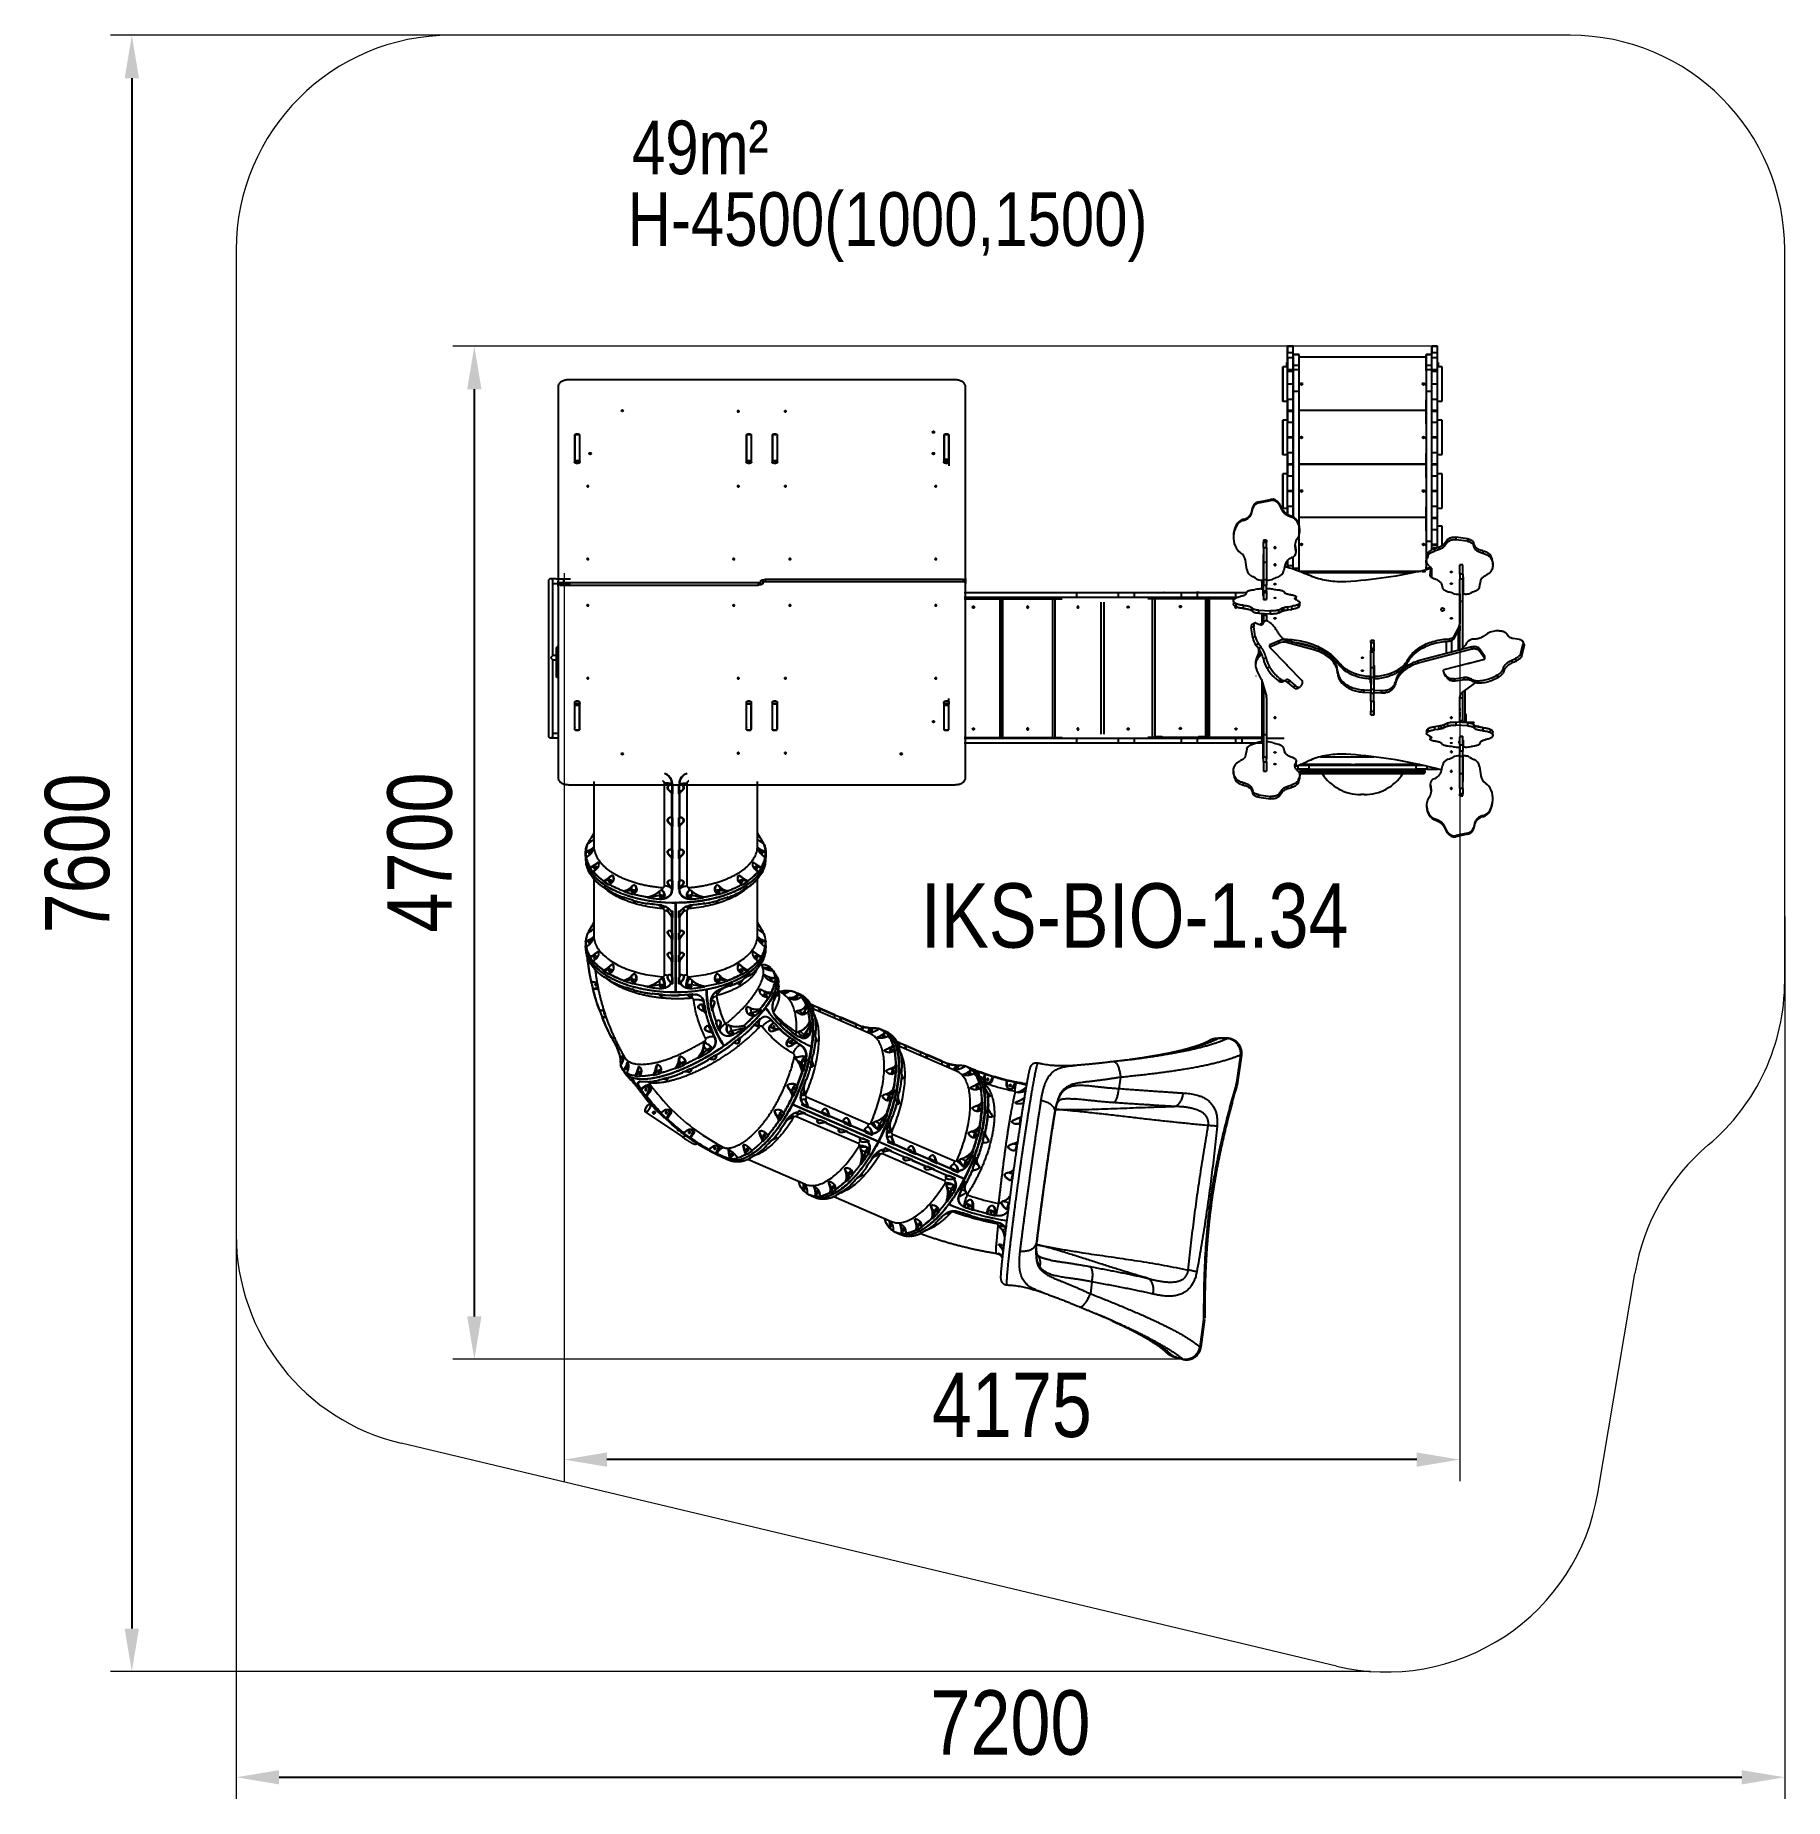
# Model space of a CAD drawing. Header units: millimetres. Extents: x -4153 to 4002, y -5023 to 3197.
import ezdxf

# ---------------------------------------------------------------- set-up
doc = ezdxf.new("R2010")
doc.units = ezdxf.units.MM
for name, color, linetype in [('DIKOM_АРТИКУЛ', 7, 'Continuous'), ('DIKOM_ЗОНА', 90, 'Continuous'), ('DIKOM_ОБЪЕКТ', 7, 'Continuous'), ('DIKOM_РАЗМЕР_ЗОНА', 7, 'Continuous'), ('DIKOM_РАЗМЕР_ОБЪЕКТА', 7, 'Continuous')]:
    doc.layers.add(name, color=color, linetype=linetype)
doc.styles.add('style1', font='arialbd.ttf', dxfattribs={"width": 0.8})
doc.dimstyles.new('1-50', dxfattribs={"dimtxt": 300, "dimasz": 200, "dimexe": 100, "dimexo": 0, "dimgap": 100, "dimtad": 1, "dimtxsty": 'style1', "dimcen": 200, "dimclrd": 7, "dimclre": 7, "dimclrt": 7, "dimadec": 1, "dimazin": 2, "dimtfac": 1, "dimtmove": 0, "dimatfit": 2, "dimfxl": 0, "dimlwd": 25, "dimlwe": 18, "dimarcsym": 0})

msp = doc.modelspace()

# ---------------------------------------------------------------- texts
at = {"layer": 'DIKOM_АРТИКУЛ', "insert": (-25.134, -755.709), "char_height": 300, "width": 1373.12348, "attachment_point": 1, "style": 'style1'}
msp.add_mtext('{\\fArial|b0|i0|c204|p34;IKS-BIO-1.34}', dxfattribs=at)
at = {"layer": 'DIKOM_РАЗМЕР_ОБЪЕКТА', "char_height": 250, "width": 1481.46375, "attachment_point": 1, "style": 'style1'}
for s, insert in [('{\\fArial|b0|i0|c204|p34;49m²}', (-1371.409, 2799.657)), ('{\\fArial|b0|i0|c204|p34;H-4500(1000,1500)}', (-1391.629, 2465.748))]:
    msp.add_mtext(s, dxfattribs=dict(at, insert=insert))

# ---------------------------------------------------------------- blocks, each defined once
blk = doc.blocks.new('*D9')
at = {"layer": 'Defpoints', "color": 0, "transparency": 16777216}
for p in [(2370.2, 1747.3), (-2106.3, -2974.6), (1195.5, -2974.6)]:
    blk.add_point(p, dxfattribs=at)
at = {"layer": 'DIKOM_РАЗМЕР_ОБЪЕКТА', "color": 7, "lineweight": 18, "transparency": 16777216}
for p, q in [((2370.2, 1747.3), (-2206.3, 1747.3)), ((1195.5, -2974.6), (-2206.3, -2974.6))]:
    blk.add_line(p, q, dxfattribs=at)
at = {"layer": 'DIKOM_РАЗМЕР_ОБЪЕКТА', "color": 7, "lineweight": 25, "transparency": 16777216}
blk.add_line((-2106.3, 1547.3), (-2106.3, -2774.6), dxfattribs=at)
at = {"layer": 'DIKOM_РАЗМЕР_ОБЪЕКТА', "color": 7, "transparency": 16777216}
for points in [[(-2139.6, 1547.3), (-2073, 1547.3), (-2106.3, 1747.3)], [(-2139.6, -2774.6), (-2073, -2774.6), (-2106.3, -2974.6)]]:
    blk.add_solid(points, dxfattribs=at)
at = {"layer": 'DIKOM_РАЗМЕР_ОБЪЕКТА', "color": 7, "transparency": 16777216, "insert": (-2359.5, -612.3), "char_height": 300, "attachment_point": 5, "rotation": 90, "style": 'style1'}
blk.add_mtext('{\\fArial|b0|i0|c204|p34;4700}', dxfattribs=at)
blk = doc.blocks.new('*D10')
at = {"layer": 'Defpoints', "color": 0, "transparency": 16777216}
for p in [(4001.7, -910), (-3216.3, -1859.5), (4001.7, -4923)]:
    blk.add_point(p, dxfattribs=at)
at = {"layer": 'DIKOM_РАЗМЕР_ЗОНА', "color": 7, "lineweight": 18, "transparency": 16777216}
for p, q in [((4001.7, -910), (4001.7, -5023)), ((-3216.3, -1859.5), (-3216.3, -5023))]:
    blk.add_line(p, q, dxfattribs=at)
at = {"layer": 'DIKOM_РАЗМЕР_ЗОНА', "color": 7, "lineweight": 25, "transparency": 16777216}
blk.add_line((-3016.3, -4923), (3801.7, -4923), dxfattribs=at)
at = {"layer": 'DIKOM_РАЗМЕР_ЗОНА', "color": 7, "transparency": 16777216}
for points in [[(-3016.3, -4889.7), (-3016.3, -4956.3), (-3216.3, -4923)], [(3801.7, -4889.7), (3801.7, -4956.3), (4001.7, -4923)]]:
    blk.add_solid(points, dxfattribs=at)
at = {"layer": 'DIKOM_РАЗМЕР_ЗОНА', "color": 7, "transparency": 16777216, "insert": (392.7, -4669.8), "char_height": 300, "attachment_point": 5, "style": 'style1'}
blk.add_mtext('{\\fArial|b0|i0|c204|p34;7200}', dxfattribs=at)
blk = doc.blocks.new('*D11')
at = {"layer": 'Defpoints', "color": 0, "transparency": 16777216}
for p in [(2631.4, 3197.3), (-3702.8, -4429.8), (2071.1, -4429.8)]:
    blk.add_point(p, dxfattribs=at)
at = {"layer": 'DIKOM_РАЗМЕР_ЗОНА', "color": 7, "lineweight": 18, "transparency": 16777216}
for p, q in [((2631.4, 3197.3), (-3802.8, 3197.3)), ((2071.1, -4429.8), (-3802.8, -4429.8))]:
    blk.add_line(p, q, dxfattribs=at)
at = {"layer": 'DIKOM_РАЗМЕР_ЗОНА', "color": 7, "lineweight": 25, "transparency": 16777216}
blk.add_line((-3702.8, 2997.3), (-3702.8, -4229.8), dxfattribs=at)
at = {"layer": 'DIKOM_РАЗМЕР_ЗОНА', "color": 7, "transparency": 16777216}
for points in [[(-3736.1, 2997.3), (-3669.5, 2997.3), (-3702.8, 3197.3)], [(-3736.1, -4229.8), (-3669.5, -4229.8), (-3702.8, -4429.8)]]:
    blk.add_solid(points, dxfattribs=at)
at = {"layer": 'DIKOM_РАЗМЕР_ЗОНА', "color": 7, "transparency": 16777216, "insert": (-3956, -616.2), "char_height": 300, "attachment_point": 5, "rotation": 90, "style": 'style1'}
blk.add_mtext('{\\fArial|b0|i0|c204|p34;7600}', dxfattribs=at)
blk = doc.blocks.new('*D12')
at = {"layer": 'Defpoints', "color": 0, "transparency": 16777216}
for p in [(-1688.3, 690.6), (2486.7, 690.6), (-1688.3, -3442.2)]:
    blk.add_point(p, dxfattribs=at)
at = {"layer": 'DIKOM_РАЗМЕР_ОБЪЕКТА', "color": 7, "lineweight": 18, "transparency": 16777216}
for p, q in [((-1688.3, 690.6), (-1688.3, -3542.2)), ((2486.7, 690.6), (2486.7, -3542.2))]:
    blk.add_line(p, q, dxfattribs=at)
at = {"layer": 'DIKOM_РАЗМЕР_ОБЪЕКТА', "color": 7, "lineweight": 25, "transparency": 16777216}
blk.add_line((2286.7, -3442.2), (-1488.3, -3442.2), dxfattribs=at)
at = {"layer": 'DIKOM_РАЗМЕР_ОБЪЕКТА', "color": 7, "transparency": 16777216}
for points in [[(-1488.3, -3408.9), (-1488.3, -3475.5), (-1688.3, -3442.2)], [(2286.7, -3408.9), (2286.7, -3475.5), (2486.7, -3442.2)]]:
    blk.add_solid(points, dxfattribs=at)
at = {"layer": 'DIKOM_РАЗМЕР_ОБЪЕКТА', "color": 7, "transparency": 16777216, "insert": (399.2, -3189), "char_height": 300, "attachment_point": 5, "style": 'style1'}
blk.add_mtext('{\\fArial|b0|i0|c204|p34;4175}', dxfattribs=at)

# ---------------------------------------------------------------- dimensions: what is measured, and where the dimension line sits
at = {"layer": 'DIKOM_РАЗМЕР_ЗОНА'}
dim = msp.add_linear_dim(base=(-3702.81, -4429.789), p1=(2631.356, 3197.305), p2=(2071.052, -4429.789), angle=90, text='{\\fArial|b0|i0|c204|p34;7600}', dimstyle='1-50', dxfattribs=at)
dim.commit()
dim.dimension.update_dxf_attribs({"geometry": '*D11', "text_midpoint": (-3702.81, -616.242), "dimtype": 160})
dim = msp.add_linear_dim(base=(4001.69, -4923), p1=(-3216.31, -1859.463), p2=(4001.69, -909.963), text='{\\fArial|b0|i0|c204|p34;7200}', dimstyle='1-50', dxfattribs=at)
dim.commit()
dim.dimension.update_dxf_attribs({"geometry": '*D10', "text_midpoint": (392.69, -4923), "dimtype": 160})
at = {"layer": 'DIKOM_РАЗМЕР_ОБЪЕКТА'}
dim = msp.add_linear_dim(base=(-2106.31, -2974.611), p1=(2370.191, 1747.316), p2=(1195.51, -2974.611), angle=90, text='{\\fArial|b0|i0|c204|p34;4700}', dimstyle='1-50', dxfattribs=at)
dim.commit()
dim.dimension.update_dxf_attribs({"geometry": '*D9', "text_midpoint": (-2106.31, -612.262), "dimtype": 160})
dim = msp.add_linear_dim(base=(-1688.31, -3442.202), p1=(2486.69, 690.555), p2=(-1688.31, 690.555), text='{\\fArial|b0|i0|c204|p34;<>}', dimstyle='1-50', dxfattribs=at)
dim.commit()
dim.dimension.update_dxf_attribs({"geometry": '*D12', "text_midpoint": (399.19, -3442.202), "dimtype": 160})

# ---------------------------------------------------------------- linework, layer by layer
at = {"layer": 'DIKOM_ЗОНА', "color": 3, "lineweight": 15}
for p, q in [((3001.69, 3197.305), (-2216.31, 3197.305)), ((-3216.31, 2197.305), (-3216.31, -2393.392)), ((4001.69, -1210.226), (4001.69, 2197.305)), ((3130.364, -3598.944), (3303.395, -2574.018)), ((1912.519, -4405.241), (-2448.108, -3366.156))]:
    msp.add_line(p, q, dxfattribs=at)
for centre, start, end in [((-2216.31, 2197.305), 90, 180), ((3001.69, 2197.305), 0, 90), ((3001.69, -1210.226), 310.0814517, 0), ((4289.442, -2740.486), 130.0814517, 170.4174943), ((-2216.31, -2393.392), 180, 256.5970524), ((2144.317, -3432.477), 256.5970524, 350.4174943)]:
    msp.add_arc(centre, 1000, start, end, dxfattribs=at)
at = {"layer": 'DIKOM_ОБЪЕКТ', "color": 7, "linetype": 'Continuous'}
for p, q in [((1683.69, 1652.288), (1683.69, 1747.316)), ((1683.691, 1747.298), (1683.69, 1747.316)), ((1683.69, 1747.316), (1710.69, 1747.316)), ((1710.691, 1747.298), (1683.691, 1747.298)), ((1710.691, 1747.298), (1710.69, 1747.316)), ((2356.691, 1747.298), (2356.691, 1747.316)), ((2356.691, 1747.316), (2383.691, 1747.316)), ((2383.691, 1747.298), (2356.691, 1747.298)), ((2383.691, 1747.298), (2383.691, 1747.316)), ((1683.691, 1652.288), (1662.691, 1652.288)), ((1680.689, 1672.393), (1680.689, 1672.392)), ((1680.689, 1672.393), (1683.69, 1672.393)), ((1680.689, 1652.288), (1680.689, 1672.393)), ((1680.689, 1672.392), (1683.69, 1672.392)), ((1680.689, 1652.288), (1680.689, 1672.392)), ((1683.692, 1692.944), (1683.691, 1718.148)), ((1683.691, 1718.148), (1710.691, 1718.148)), ((1683.691, 1676.22), (1683.691, 1668.264)), ((1683.691, 1652.288), (1683.691, 1658.304)), ((1683.691, 1658.303), (1683.691, 1658.304)), ((1683.691, 1658.303), (1683.691, 1652.288)), ((1683.691, 1652.305), (1683.691, 1652.302)), ((1683.691, 1652.305), (1683.691, 1652.288)), ((1683.691, 1652.302), (1683.691, 1652.288)), ((1683.692, 1692.944), (1683.692, 1640.008)), ((1710.692, 1692.944), (1683.692, 1692.944)), ((1683.692, 1669.531), (1683.692, 1661.575)), ((1710.692, 1692.944), (1710.691, 1718.148)), ((1737.691, 1709.166), (1710.691, 1709.166)), ((1710.691, 1708.518), (1737.691, 1708.518)), ((1710.692, 1699.618), (1710.692, 1659.815)), ((1710.692, 1640.008), (1710.692, 1692.944)), ((1710.692, 1659.815), (1737.692, 1659.815)), ((1737.691, 1708.518), (1737.691, 1709.166)), ((1737.692, 1659.815), (1737.691, 1708.518)), ((2329.691, 1697.305), (1737.692, 1697.305)), ((2329.691, 1697.302), (1737.692, 1697.302)), ((2356.691, 1709.166), (2329.691, 1709.166)), ((2329.691, 1635.273), (2329.691, 1709.165)), ((2329.691, 1708.518), (2329.692, 1659.815)), ((2329.691, 1708.518), (2356.691, 1708.518)), ((2329.691, 1676.22), (2329.691, 1668.264)), ((2329.692, 1669.531), (2329.692, 1661.575)), ((2329.692, 1659.815), (2356.692, 1659.815)), ((2356.692, 1699.618), (2356.691, 1718.148)), ((2356.691, 1718.148), (2383.691, 1718.148)), ((2356.691, 1708.518), (2356.691, 1709.166)), ((2356.692, 1659.815), (2356.691, 1708.518)), ((2383.692, 1692.944), (2356.692, 1692.944)), ((2383.692, 1692.944), (2383.691, 1718.148)), ((2383.692, 1640.008), (2383.692, 1692.944)), ((2383.692, 1672.393), (2386.689, 1672.393)), ((2383.692, 1672.392), (2386.689, 1672.392)), ((2404.691, 1652.288), (2383.692, 1652.288)), ((2386.689, 1672.393), (2386.689, 1672.392)), ((2386.689, 1672.392), (2386.689, 1652.288)), ((133.69, 1591.033), (-1666.31, 1591.033)), ((1662.691, 1576.288), (1662.691, 1568.332)), ((1683.691, 1629.226), (1683.692, 1640.008)), ((1683.691, 1570.321), (1683.691, 1629.226)), ((1710.691, 1629.226), (1683.691, 1629.226)), ((1710.691, 1570.321), (1683.691, 1570.321)), ((1683.692, 1640.008), (1710.692, 1640.008)), ((1710.691, 1629.226), (1710.692, 1640.008)), ((1710.691, 1570.321), (1710.691, 1629.226)), ((1710.692, 1635.247), (1710.692, 1635.262)), ((1710.692, 1563.237), (1710.692, 1569.237)), ((1710.693, 1639.678), (1710.693, 1537.791)), ((1710.693, 1639.678), (1737.693, 1639.678)), ((1737.693, 1537.791), (1737.693, 1639.678)), ((2329.692, 1635.247), (2329.691, 1635.273)), ((2329.692, 1563.237), (2329.692, 1569.237)), ((2329.693, 1639.678), (2329.693, 1537.791)), ((2329.693, 1639.678), (2356.693, 1639.678)), ((2356.693, 1640.008), (2383.692, 1640.008)), ((2356.693, 1537.791), (2356.693, 1639.678)), ((2383.692, 1629.226), (2356.693, 1629.226)), ((2383.692, 1570.321), (2356.693, 1570.321)), ((2383.692, 1629.226), (2383.692, 1640.008)), ((2383.692, 1570.321), (2383.692, 1629.226)), ((2383.692, 1499.261), (2383.692, 1570.321)), ((-1716.31, 1558.893), (-1716.31, 652.563)), ((183.69, 665.419), (183.69, 1558.893)), ((1662.691, 1492.288), (1683.691, 1492.288)), ((1683.69, 1403.259), (1683.69, 1492.288)), ((1683.691, 1486.305), (1683.691, 1492.288)), ((1683.691, 1492.288), (1683.691, 1486.303)), ((1683.691, 1486.305), (1683.691, 1486.303)), ((1683.692, 1499.234), (1683.692, 1499.261)), ((1710.692, 1499.261), (1683.692, 1499.261)), ((1683.692, 1499.234), (1683.692, 1449.227)), ((1710.692, 1499.234), (1683.692, 1499.234)), ((1710.692, 1499.234), (1710.692, 1499.261)), ((1710.692, 1449.227), (1710.692, 1499.234)), ((1710.693, 1537.791), (1710.694, 952.522)), ((1710.693, 1537.791), (1737.693, 1537.791)), ((1737.694, 839.664), (1737.693, 1537.791)), ((2329.692, 1443.256), (2329.692, 1497.248)), ((2329.692, 1497.248), (2329.692, 1497.247)), ((2329.693, 1537.791), (2329.694, 839.664)), ((2329.693, 1537.791), (2356.693, 1537.791)), ((2356.694, 839.664), (2356.693, 1537.791)), ((2383.692, 1499.261), (2356.693, 1499.261)), ((2383.692, 1499.234), (2356.693, 1499.234)), ((2383.692, 1499.234), (2383.692, 1499.261)), ((2383.692, 1449.227), (2383.692, 1499.234)), ((2383.692, 1492.288), (2404.691, 1492.288)), ((1683.692, 1403.259), (1662.691, 1403.259)), ((1683.691, 1403.259), (1683.691, 1409.275)), ((1683.691, 1409.273), (1683.691, 1409.275)), ((1683.691, 1409.273), (1683.691, 1403.259)), ((1683.691, 1403.276), (1683.691, 1403.272)), ((1683.691, 1403.276), (1683.691, 1403.259)), ((1683.691, 1403.272), (1683.691, 1403.259)), ((1683.692, 1450.349), (1683.692, 1442.393)), ((1683.692, 1443.227), (1683.692, 1449.227)), ((1683.692, 1449.227), (1710.692, 1449.227)), ((1683.692, 1445.863), (1683.692, 1437.907)), ((1683.692, 1443.227), (1683.692, 1393.234)), ((1710.692, 1443.227), (1683.692, 1443.227)), ((1683.692, 1243.259), (1683.692, 1403.259)), ((1710.692, 1443.227), (1710.692, 1449.227)), ((1710.692, 1393.234), (1710.692, 1443.227)), ((2329.692, 1448.276), (1737.693, 1448.276)), ((2329.692, 1448.272), (1737.693, 1448.272)), ((2329.692, 1450.349), (2329.692, 1442.393)), ((2329.692, 1445.863), (2329.692, 1437.907)), ((2329.692, 1440.255), (2329.692, 1443.256)), ((2329.692, 1386.248), (2329.692, 1440.255)), ((2356.693, 1449.227), (2383.692, 1449.227)), ((2383.692, 1443.227), (2356.693, 1443.227)), ((2383.692, 1443.227), (2383.692, 1449.227)), ((2383.692, 1393.234), (2383.692, 1443.227)), ((2404.691, 1403.259), (2383.692, 1403.259)), ((-1638.81, 1332.632), (-1638.81, 1206.646)), ((-1637.31, 1319.204), (-1638.81, 1319.204)), ((-1637.31, 1321.662), (-1638.763, 1321.662)), ((-1637.31, 1321.783), (-1638.739, 1321.783)), ((-1638.715, 1321.88), (-1637.31, 1321.88)), ((-1616.31, 1335.834), (-1637.31, 1335.834)), ((-1637.31, 1335.111), (-1637.31, 1335.834)), ((-1616.31, 1335.111), (-1637.31, 1335.111)), ((-1637.31, 1335.111), (-1637.31, 1215.419)), ((-1621.81, 1337.132), (-1631.81, 1337.132)), ((-1631.81, 1337.132), (-1631.81, 1335.834)), ((-1621.81, 1335.834), (-1621.81, 1337.132)), ((-1616.31, 1335.834), (-1616.31, 1335.111)), ((-1616.31, 1335.111), (-1616.31, 1215.419)), ((-1614.81, 1206.646), (-1614.81, 1332.632)), ((-838.81, 1332.632), (-838.81, 1206.646)), ((-816.31, 1335.834), (-837.31, 1335.834)), ((-837.31, 1335.111), (-837.31, 1335.834)), ((-816.31, 1335.111), (-837.31, 1335.111)), ((-837.31, 1335.111), (-837.31, 1215.419)), ((-821.81, 1337.132), (-831.81, 1337.132)), ((-831.81, 1337.132), (-831.81, 1335.834)), ((-821.81, 1335.834), (-821.81, 1337.132)), ((-816.31, 1335.834), (-816.31, 1335.111)), ((-816.31, 1335.111), (-816.31, 1215.419)), ((-814.81, 1206.646), (-814.81, 1332.632)), ((-717.81, 1332.632), (-717.81, 1206.646)), ((-695.31, 1335.834), (-716.31, 1335.834)), ((-716.31, 1335.111), (-716.31, 1335.834)), ((-695.31, 1335.111), (-716.31, 1335.111)), ((-716.31, 1335.111), (-716.31, 1215.419)), ((-700.81, 1337.132), (-710.81, 1337.132)), ((-710.81, 1337.132), (-710.81, 1335.834)), ((-700.81, 1335.834), (-700.81, 1337.132)), ((-695.31, 1335.834), (-695.31, 1335.111)), ((-695.31, 1335.111), (-695.31, 1215.419)), ((-693.81, 1206.646), (-693.81, 1332.632)), ((82.19, 1332.632), (82.19, 1206.646)), ((104.69, 1335.834), (83.69, 1335.834)), ((83.69, 1335.111), (83.69, 1335.834)), ((104.69, 1335.111), (83.69, 1335.111)), ((83.69, 1335.111), (83.69, 1215.419)), ((99.19, 1337.132), (89.19, 1337.132)), ((89.19, 1337.132), (89.19, 1335.834)), ((99.19, 1335.834), (99.19, 1337.132)), ((104.69, 1335.834), (104.69, 1335.111)), ((104.69, 1335.111), (104.69, 1215.419)), ((106.19, 1206.646), (106.19, 1332.632)), ((1662.691, 1327.259), (1662.691, 1319.304)), ((1683.692, 1393.235), (1683.692, 1393.234)), ((1683.692, 1393.234), (1710.692, 1393.234)), ((1683.692, 1320.246), (1683.692, 1323.245)), ((1710.692, 1323.245), (1683.692, 1323.245)), ((1710.692, 1320.246), (1683.692, 1320.246)), ((1710.693, 1386.204), (1710.692, 1386.24)), ((1710.692, 1320.246), (1710.692, 1323.245)), ((1710.693, 1314.195), (1710.693, 1320.195)), ((2329.693, 1386.204), (2329.692, 1386.248)), ((2329.693, 1314.195), (2329.693, 1320.195)), ((2356.693, 1393.234), (2383.692, 1393.234)), ((2383.692, 1323.245), (2356.693, 1323.245)), ((2383.692, 1320.246), (2356.693, 1320.246)), ((2383.692, 1323.245), (2383.692, 1393.234)), ((2383.692, 1320.246), (2383.692, 1323.245)), ((2383.692, 1250.235), (2383.692, 1320.246)), ((-1637.31, 1292.107), (-1638.81, 1292.107)), ((-1637.31, 1241.631), (-1638.81, 1241.631)), ((1662.691, 1243.259), (1683.692, 1243.259)), ((1683.691, 1243.259), (1683.691, 1242.586)), ((1683.691, 1237.275), (1683.691, 1243.259)), ((1683.691, 1243.259), (1683.691, 1237.273)), ((1683.691, 1174.771), (1683.691, 1242.586)), ((1683.691, 1237.275), (1683.691, 1237.273)), ((1683.693, 1250.192), (1683.692, 1250.235)), ((1710.692, 1250.235), (1683.692, 1250.235)), ((1683.693, 1250.192), (1683.693, 1200.185)), ((1710.693, 1250.192), (1683.693, 1250.192)), ((1710.693, 1250.192), (1710.692, 1250.235)), ((1710.693, 1200.185), (1710.693, 1250.192)), ((2329.693, 1194.215), (2329.693, 1248.207)), ((2329.693, 1248.207), (2329.693, 1248.204)), ((2383.692, 1250.235), (2356.693, 1250.235)), ((2383.693, 1250.192), (2356.693, 1250.192)), ((2383.693, 1250.192), (2383.692, 1250.235)), ((2383.693, 1200.185), (2383.693, 1250.192)), ((2383.693, 1243.259), (2404.691, 1243.259)), ((-1637.31, 1230.058), (-1638.81, 1230.058)), ((-1637.31, 1215.419), (-1616.31, 1215.419)), ((-1637.31, 1203.862), (-1637.31, 1215.419)), ((-1616.513, 1203.704), (-1637.107, 1203.704)), ((-1631.81, 1202.146), (-1621.81, 1202.146)), ((-1616.31, 1215.419), (-1616.31, 1203.862)), ((-837.31, 1215.419), (-816.31, 1215.419)), ((-837.31, 1203.862), (-837.31, 1215.419)), ((-816.513, 1203.704), (-837.107, 1203.704)), ((-831.81, 1202.146), (-821.81, 1202.146)), ((-816.31, 1215.419), (-816.31, 1203.862)), ((-716.31, 1215.419), (-695.31, 1215.419)), ((-716.31, 1203.862), (-716.31, 1215.419)), ((-695.513, 1203.704), (-716.107, 1203.704)), ((-710.81, 1202.146), (-700.81, 1202.146)), ((-695.31, 1215.419), (-695.31, 1203.862)), ((104.69, 1219.926), (83.69, 1219.926)), ((83.69, 1215.419), (104.69, 1215.419)), ((83.69, 1203.862), (83.69, 1215.419)), ((104.487, 1203.704), (83.893, 1203.704)), ((89.19, 1202.146), (99.19, 1202.146)), ((104.69, 1219.926), (104.69, 1189.926)), ((104.69, 1215.419), (104.69, 1203.862)), ((1683.692, 1153.218), (1662.692, 1153.218)), ((1683.692, 1153.218), (1683.692, 1159.245)), ((1683.692, 1159.244), (1683.692, 1159.245)), ((1683.692, 1159.244), (1683.692, 1153.271)), ((1683.692, 1153.247), (1683.692, 1153.243)), ((1683.692, 1153.247), (1683.692, 1153.218)), ((1683.692, 1153.243), (1683.692, 1153.218)), ((1683.693, 1201.221), (1683.693, 1193.265)), ((1683.693, 1194.185), (1683.693, 1200.185)), ((1683.693, 1200.185), (1710.693, 1200.185)), ((1683.693, 1196.185), (1683.693, 1188.229)), ((1683.693, 1194.185), (1683.693, 1144.192)), ((1710.693, 1194.185), (1683.693, 1194.185)), ((1710.693, 1194.185), (1710.693, 1200.185)), ((1710.693, 1144.192), (1710.693, 1194.185)), ((1737.694, 1198.272), (2329.693, 1198.272)), ((2329.693, 1198.246), (1737.694, 1198.246)), ((2329.693, 1198.243), (1737.694, 1198.243)), ((2329.693, 1201.221), (2329.693, 1193.265)), ((2329.693, 1196.185), (2329.693, 1188.229)), ((2329.693, 1190.215), (2329.693, 1194.215)), ((2329.693, 1136.207), (2329.693, 1190.215)), ((2356.693, 1200.185), (2383.693, 1200.185)), ((2383.693, 1194.185), (2356.693, 1194.185)), ((2383.693, 1194.185), (2383.693, 1200.185)), ((2383.693, 1144.192), (2383.693, 1194.185)), ((2404.692, 1153.218), (2383.693, 1153.218)), ((1662.692, 1077.218), (1662.692, 1069.263)), ((1683.693, 1144.194), (1683.693, 1144.192)), ((1683.693, 1074.204), (1683.693, 1144.194)), ((1683.693, 1144.192), (1710.693, 1144.192)), ((1683.693, 1070.205), (1683.693, 1074.204)), ((1710.693, 1074.204), (1683.693, 1074.204)), ((1683.693, 1000.195), (1683.693, 1070.205)), ((1710.693, 1070.205), (1683.693, 1070.205)), ((1710.693, 1136.174), (1710.693, 1136.199)), ((1710.693, 1070.205), (1710.693, 1074.204)), ((1710.694, 1064.164), (1710.694, 1070.164)), ((2329.694, 1136.174), (2329.693, 1136.207)), ((2329.694, 1136.174), (2329.694, 1070.164)), ((2329.694, 1064.164), (2329.694, 1070.164)), ((2356.693, 1144.192), (2383.693, 1144.192)), ((2383.692, 1074.204), (2356.694, 1074.204)), ((2383.692, 1070.205), (2356.694, 1070.205)), ((2383.692, 1070.205), (2383.692, 1074.204)), ((1517.982, 978.485), (1523.124, 998.371)), ((1517.982, 973.355), (1523.124, 993.241)), ((1523.124, 993.241), (1523.124, 998.371)), ((1549.866, 1022.777), (1605.173, 1033.811)), ((1549.866, 1017.647), (1605.173, 1028.681)), ((1549.866, 1017.647), (1549.866, 1022.777)), ((1605.173, 1028.681), (1605.173, 1033.811)), ((1643.571, 1011.544), (1643.571, 1016.674)), ((1643.571, 1016.674), (1659.734, 987.125)), ((1643.571, 1011.544), (1659.734, 981.995)), ((1659.734, 981.995), (1659.734, 987.125)), ((1662.692, 993.218), (1683.692, 993.218)), ((1683.692, 993.218), (1683.692, 992.556)), ((1683.692, 993.211), (1683.692, 987.244)), ((1683.692, 987.246), (1683.692, 993.173)), ((1683.692, 964.684), (1683.692, 992.556)), ((1683.692, 987.246), (1683.692, 987.244)), ((1683.694, 1000.162), (1683.693, 1000.195)), ((1710.693, 1000.195), (1683.693, 1000.195)), ((1683.694, 1000.162), (1683.694, 964.683)), ((1710.694, 1000.162), (1683.694, 1000.162)), ((1710.694, 1000.162), (1710.693, 1000.195)), ((1710.694, 1064.164), (1710.694, 1000.172)), ((1710.694, 950.154), (1710.694, 1000.162)), ((2329.693, 944.183), (2329.693, 998.175)), ((2329.693, 998.175), (2329.694, 998.174)), ((2329.693, 998.175), (2329.694, 998.175)), ((2329.694, 1064.164), (2329.694, 998.174)), ((2383.693, 1000.195), (2356.694, 1000.195)), ((2383.693, 1000.162), (2356.694, 1000.162)), ((2383.693, 1000.162), (2383.693, 1000.195)), ((2383.693, 993.218), (2404.692, 993.218)), ((1444.653, 908.219), (1444.653, 913.349)), ((1479.439, 935.809), (1479.439, 940.939)), ((1517.982, 973.355), (1517.982, 978.485)), ((1685.537, 958.723), (1685.537, 963.854)), ((1685.537, 963.854), (1704.742, 955.496)), ((1685.537, 958.723), (1704.742, 950.366)), ((1704.742, 950.366), (1704.742, 955.496)), ((1734.809, 916.651), (1734.809, 921.781)), ((1734.809, 921.781), (1738.86, 907.35)), ((1734.809, 916.651), (1738.86, 902.22)), ((2329.693, 949.217), (1737.694, 949.217)), ((2329.693, 949.213), (1737.694, 949.213)), ((1738.86, 902.22), (1738.86, 907.35)), ((2329.693, 941.183), (2329.693, 944.183)), ((2329.693, 887.175), (2329.693, 941.183)), ((2329.694, 951.161), (2329.694, 943.205)), ((2356.694, 950.154), (2383.694, 950.154)), ((2383.694, 944.155), (2356.694, 944.155)), ((2404.693, 908.968), (2383.693, 908.968)), ((2383.694, 944.155), (2383.694, 950.154)), ((1432.25, 861.609), (1432.25, 856.478)), ((1586.69, 844.169), (1571.69, 844.169)), ((1571.69, 844.081), (1571.69, 844.169)), ((1571.69, 844.081), (1586.69, 844.081)), ((1571.69, 844.081), (1571.69, 834.749)), ((1571.69, 834.749), (1586.69, 834.749)), ((1571.69, 809.419), (1571.69, 834.749)), ((1586.69, 844.081), (1586.69, 844.169)), ((1586.69, 844.081), (1586.69, 834.749)), ((1586.69, 809.419), (1586.69, 834.749)), ((1737.694, 713.133), (1737.694, 839.664)), ((1741.003, 886.592), (1741.003, 891.722)), ((2329.694, 887.155), (2329.693, 887.175)), ((2329.694, 839.664), (2329.694, 713.133)), ((2329.694, 839.664), (2356.694, 839.664)), ((2356.694, 894.162), (2383.693, 894.162)), ((2356.694, 799.081), (2356.694, 839.664)), ((2383.693, 824.173), (2356.694, 824.173)), ((2383.693, 824.173), (2383.693, 894.162)), ((2383.693, 821.173), (2383.693, 824.173)), ((2429.809, 845.795), (2413.646, 825.582)), ((2429.809, 834.304), (2413.646, 814.091)), ((2413.646, 825.582), (2413.646, 814.091)), ((2429.809, 845.795), (2429.809, 834.304)), ((2468.207, 857.517), (2468.207, 846.026)), ((2523.514, 849.969), (2468.207, 857.517)), ((2523.514, 838.479), (2468.207, 846.026)), ((2523.514, 849.969), (2523.514, 838.479)), ((2550.256, 833.275), (2550.256, 821.784)), ((2555.398, 819.672), (2550.256, 833.275)), ((1494.48, 707.054), (1488.237, 749.894)), ((1570.69, 773.659), (1570.69, 659.242)), ((1571.69, 809.419), (1586.69, 809.419)), ((1571.69, 809.419), (1571.69, 740.425)), ((1571.69, 740.425), (1586.69, 740.425)), ((1571.69, 740.425), (1571.69, 660.243)), ((1586.69, 809.419), (1586.69, 740.425)), ((1586.69, 740.425), (1586.69, 660.243)), ((1683.692, 748.967), (1683.692, 727.232)), ((1683.692, 748.967), (1683.692, 744.217)), ((1683.693, 744.213), (1683.692, 744.217)), ((1683.693, 746.213), (1683.693, 748.967)), ((1683.693, 746.213), (1683.693, 738.214)), ((1683.693, 746.213), (1683.693, 744.213)), ((1683.694, 751.153), (1683.694, 751.163)), ((1683.694, 751.153), (1683.694, 725.149)), ((1683.694, 741.961), (1683.694, 748.546)), ((1683.694, 741.961), (1683.694, 725.148)), ((1683.695, 724.275), (1683.695, 748.548)), ((1710.695, 724.275), (1710.695, 765.04)), ((1721.915, 801.362), (1721.915, 806.493)), ((1724.658, 789.386), (1724.658, 794.516)), ((2329.694, 815.145), (2329.694, 821.146)), ((2329.694, 766.968), (2329.694, 759.013)), ((2329.694, 738.737), (2329.694, 749.158)), ((2329.694, 749.158), (2329.694, 749.155)), ((2332.377, 760.322), (2332.377, 748.832)), ((2338.571, 780.884), (2334.52, 771.012)), ((2334.52, 771.012), (2334.52, 759.522)), ((2338.571, 769.393), (2334.52, 759.522)), ((2338.571, 780.884), (2338.571, 769.393)), ((2383.693, 821.173), (2356.694, 821.173)), ((2383.694, 807.575), (2356.694, 807.575)), ((2356.694, 807.575), (2356.694, 799.081)), ((2356.694, 787.59), (2356.694, 787.39)), ((2387.843, 809.663), (2368.639, 803.946)), ((2368.639, 803.946), (2368.639, 792.455)), ((2387.843, 798.173), (2368.639, 792.455)), ((2383.693, 807.575), (2383.693, 821.173)), ((2387.843, 809.663), (2387.843, 798.173)), ((2555.398, 808.181), (2550.256, 821.784)), ((2555.398, 819.672), (2555.398, 808.181)), ((2593.941, 793.989), (2593.941, 782.498)), ((2628.727, 775.116), (2628.727, 763.625)), ((-1658.31, 662.636), (-1690.31, 662.636)), ((-1690.31, 662.636), (-1690.31, 641.636)), ((-761.31, 658.991), (-757.471, 658.991)), ((-761.31, 658.991), (-761.31, 653.928)), ((-751.31, 660.356), (-751.31, 648.865)), ((173.69, 660.356), (-751.31, 660.356)), ((173.69, 648.865), (173.69, 660.356)), ((183.69, 665.419), (183.69, 653.928)), ((1541.042, 662.617), (1532.874, 667.554)), ((1571.69, 718.5), (1570.69, 718.5)), ((1570.69, 697.5), (1571.69, 697.5)), ((1571.69, 660.243), (1586.69, 660.243)), ((1571.69, 660.243), (1571.69, 634.423)), ((1586.69, 660.243), (1586.69, 634.423)), ((1671.049, 724.886), (1666.621, 702.651)), ((1683.696, 697.212), (1683.69, 697.5)), ((1683.692, 718.256), (1683.692, 727.232)), ((1683.693, 738.216), (1683.693, 738.214)), ((1683.693, 697.372), (1683.693, 697.366)), ((1683.693, 697.359), (1683.693, 697.366)), ((1683.694, 730.3), (1683.694, 722.344)), ((1683.694, 725.148), (1683.694, 725.149)), ((1683.694, 725.148), (1683.694, 718.256)), ((1683.694, 718.85), (1683.694, 718.256)), ((1683.694, 697.332), (1683.694, 697.32)), ((1683.695, 724.275), (1683.695, 718.255)), ((1710.695, 724.275), (1683.695, 724.275)), ((1710.695, 709.84), (1710.695, 724.275)), ((1710.695, 713.133), (1737.694, 713.133)), ((1737.694, 699.213), (1737.694, 713.133)), ((1737.694, 697.358), (1737.694, 697.372)), ((1740.213, 699.213), (2305.036, 699.213)), ((1822.641, 697.5), (1744.706, 697.5)), ((2296.72, 697.372), (1744.942, 697.372)), ((1744.976, 697.359), (2296.66, 697.359)), ((2296.657, 697.358), (1744.977, 697.358)), ((1744.98, 697.357), (2296.653, 697.357)), ((2269.495, 691.5), (1759.403, 691.5)), ((2268.646, 691.356), (1759.679, 691.356)), ((1822.641, 697.5), (1900.396, 697.5)), ((2122.258, 697.5), (1900.396, 697.5)), ((2122.258, 697.5), (2255.891, 697.5)), ((2297.423, 697.5), (2255.891, 697.5)), ((2329.694, 738.737), (2329.694, 719.972)), ((2329.694, 730.3), (2329.694, 722.344)), ((2329.694, 704.951), (2329.694, 719.972)), ((2329.694, 718.85), (2329.694, 710.895)), ((2329.694, 704.952), (2329.694, 713.133)), ((2329.694, 713.133), (2356.694, 713.133)), ((2343.553, 718.5), (2349.615, 718.5)), ((2343.553, 718.5), (2343.553, 708.293)), ((2347.889, 719.5), (2347.889, 718.5)), ((2347.889, 719.5), (2348.894, 719.5)), ((2348.722, 693.829), (2348.722, 682.339)), ((2351.465, 702.022), (2351.465, 690.531)), ((2356.694, 667.112), (2356.694, 713.133)), ((2483.695, 697.241), (2483.69, 697.5)), ((2501.69, 729.09), (2486.69, 729.09)), ((2486.69, 729.09), (2486.69, 728.376)), ((2501.69, 728.376), (2486.69, 728.376)), ((2486.69, 684.823), (2486.69, 728.376)), ((2501.69, 684.823), (2486.69, 684.823)), ((2486.69, 684.823), (2486.69, 661.287)), ((2501.69, 661.287), (2486.69, 661.287)), ((2486.69, 557.155), (2486.69, 661.287)), ((2501.69, 729.09), (2501.69, 728.376)), ((2501.69, 684.823), (2501.69, 728.376)), ((2501.69, 684.823), (2501.69, 661.287)), ((2501.69, 557.155), (2501.69, 661.287)), ((2502.69, 671.581), (2502.69, 593.315)), ((2641.13, 728.233), (2641.13, 739.723)), ((-1760.81, 653.525), (-1760.81, -66.466)), ((-1760.81, 653.525), (-1760.81, -66.466)), ((-1739.81, 306.593), (-1739.81, 653.525)), ((-1739.81, 306.593), (-1739.81, 653.525)), ((-1716.31, 641.072), (-1716.31, 652.563)), ((-1716.31, 629.581), (-1716.31, 641.072)), ((-1716.31, 629.581), (-1716.31, -263.893)), ((-1706.31, 646.135), (-781.31, 646.135)), ((-1706.31, 646.135), (-1706.31, 634.644)), ((-1706.31, 634.644), (-781.31, 634.644)), ((-1690.31, 641.636), (-1658.31, 641.636)), ((-781.31, 634.644), (-781.31, 646.135)), ((-771.31, 636.009), (-775.149, 636.009)), ((-771.31, 641.072), (-771.31, 652.563)), ((-771.31, 636.009), (-771.31, 641.072)), ((-761.31, 653.928), (-761.31, 642.437)), ((173.69, 648.865), (-751.31, 648.865)), ((702.837, 597.5), (177.223, 597.5)), ((702.837, 576.5), (177.223, 576.5)), ((183.69, 653.928), (183.69, 642.437)), ((183.69, -263.893), (183.69, 642.437)), ((702.837, 576.5), (702.837, 597.5)), ((895.779, 597.5), (702.837, 597.5)), ((895.779, 576.5), (702.837, 576.5)), ((895.779, 576.5), (895.779, 597.5)), ((971.379, 597.5), (895.779, 597.5)), ((971.379, 576.5), (895.779, 576.5)), ((971.379, 576.5), (971.379, 597.5)), ((1189.499, 597.5), (971.379, 597.5)), ((1189.499, 576.5), (971.379, 576.5)), ((1109.692, 600.049), (1260.043, 600.049)), ((1189.499, 576.5), (1189.499, 597.5)), ((1265.099, 597.5), (1189.499, 597.5)), ((1265.099, 576.5), (1189.499, 576.5)), ((1269.277, 600.049), (1260.043, 600.049)), ((1265.099, 576.5), (1265.099, 597.5)), ((1443.823, 597.5), (1265.099, 597.5)), ((1443.823, 576.5), (1265.099, 576.5)), ((1443.823, 576.5), (1443.823, 597.5)), ((1473.181, 597.5), (1443.823, 597.5)), ((1447.436, 576.5), (1443.823, 576.5)), ((1491.684, 597.5), (1473.181, 597.5)), ((1494.48, 602.784), (1488.237, 590.985)), ((1541.042, 615.023), (1532.874, 613.663)), ((1561.537, 657.404), (1568.678, 657.362)), ((1561.537, 616.459), (1568.678, 616.471)), ((1564.69, 657.386), (1564.69, 616.464)), ((1565.69, 657.38), (1565.69, 647.5)), ((1565.69, 647.5), (1565.69, 616.466)), ((1565.69, 647.5), (1571.69, 647.5)), ((1570.69, 584.439), (1570.69, 615.953)), ((1583.69, 597.5), (1570.69, 597.5)), ((1571.69, 634.423), (1586.69, 634.423)), ((1571.69, 607.064), (1571.69, 634.423)), ((1571.69, 607.064), (1586.69, 607.064)), ((1571.69, 607.064), (1571.69, 568.969)), ((1586.69, 607.064), (1586.69, 634.423)), ((1586.69, 607.064), (1586.69, 568.969)), ((1671.049, 597.873), (1666.621, 603.997)), ((1721.915, 566.757), (1721.915, 576.809)), ((1724.658, 565.619), (1724.658, 580.107)), ((2402.331, 638.218), (2406.759, 623.009)), ((2486.689, 593.222), (2486.69, 454.869)), ((2486.689, 587.125), (2486.69, 587.125)), ((2486.689, 581.869), (2486.69, 581.869)), ((2511.843, 592.058), (2504.702, 592.029)), ((2532.339, 595.624), (2540.506, 599.001)), ((2578.9, 626.021), (2585.143, 655.325)), ((177.223, 570.5), (633.69, 570.5)), ((344.809, -75.5), (344.809, 570.5)), ((347.046, -75.5), (347.046, 570.5)), ((355, 570.5), (355, -75.5)), ((590.784, -75.5), (590.784, 570.5)), ((598.996, 570.5), (598.996, -75.5)), ((815.503, -60.5), (815.503, 555.5)), ((829.003, -60.5), (829.003, 555.5)), ((829.288, -60.5), (829.288, 555.5)), ((1436.939, 570.5), (1033.69, 570.5)), ((1053.603, 570.5), (1053.603, -75.5)), ((1065.524, 570.5), (1065.524, -75.5)), ((1067.406, -72.951), (1067.406, 570.5)), ((1302.329, 570.5), (1302.329, -72.951)), ((1311.564, 570.5), (1311.564, -72.951)), ((1319.919, -75.5), (1319.919, 570.5)), ((1432.25, 561.628), (1432.25, 547.139)), ((1444.653, 532.888), (1444.653, 547.377)), ((1479.439, 525.289), (1479.439, 539.778)), ((1517.982, 529.437), (1523.124, 523.96)), ((1517.982, 514.948), (1517.982, 529.437)), ((1517.982, 514.948), (1523.124, 509.471)), ((1523.124, 509.471), (1523.124, 523.96)), ((1549.866, 517.238), (1605.173, 514.198)), ((1549.866, 502.749), (1549.866, 517.238)), ((1549.866, 502.749), (1605.173, 499.71)), ((1564.69, 501.934), (1564.69, 459.183)), ((1565.69, 501.879), (1565.69, 460.007)), ((1571.69, 568.969), (1586.69, 568.969)), ((1571.69, 567.312), (1571.69, 568.969)), ((1571.69, 567.312), (1586.69, 567.312)), ((1571.69, 493.899), (1571.69, 501.549)), ((1571.69, 493.899), (1586.69, 493.899)), ((1571.69, 493.899), (1571.69, 463.114)), ((1586.69, 567.312), (1586.69, 568.969)), ((1586.69, 493.899), (1586.69, 500.725)), ((1586.69, 493.899), (1586.69, 467.48)), ((1605.173, 499.71), (1605.173, 514.198)), ((1643.571, 518.918), (1659.734, 527.057)), ((1643.571, 504.43), (1643.571, 518.918)), ((1643.571, 504.43), (1659.734, 512.568)), ((1659.734, 512.568), (1659.734, 527.057)), ((1685.537, 533.467), (1704.742, 535.769)), ((1685.537, 518.978), (1685.537, 533.467)), ((1685.537, 518.978), (1704.742, 521.28)), ((1704.742, 521.28), (1704.742, 535.769)), ((1724.658, 565.619), (1724.59, 565.088)), ((1734.809, 545.055), (1738.86, 549.03)), ((1734.809, 530.566), (1734.809, 545.055)), ((1734.809, 530.566), (1738.86, 534.541)), ((1738.86, 534.541), (1738.86, 549.03)), ((1741.003, 538.845), (1741.003, 553.334)), ((2486.69, 570.5), (2486.689, 570.5)), ((2501.69, 557.155), (2486.69, 557.155)), ((2486.69, 331.161), (2486.69, 557.155)), ((2486.69, 549.5), (2486.69, 549.5)), ((2501.69, 341.479), (2501.69, 557.155)), ((1527.232, 440.861), (1514.945, 434.77)), ((1521.68, 388.901), (1514.945, 434.77)), ((1531.324, 457.497), (1519.037, 451.405)), ((1533.968, 394.992), (1527.232, 440.861)), ((1537.693, 457.402), (1555.73, 450.579)), ((1558.503, 449.756), (1562.75, 456.753)), ((1569.935, 454.44), (1560.006, 449.517)), ((1575.037, 462.844), (1562.75, 456.753)), ((1579.234, 466.854), (1566.947, 460.762)), ((1569.935, 454.44), (1575.037, 462.844)), ((1595.617, 463.271), (1604.426, 457.225)), ((2483.674, 442.761), (2457.86, 392.552)), ((2483.674, 432.168), (2457.86, 381.959)), ((2480.69, 329.591), (2480.69, 426.364)), ((2483.674, 432.168), (2483.674, 442.761)), ((2483.69, 432.198), (2483.69, 427.826)), ((2483.69, 427.826), (2486.69, 427.826)), ((2483.69, 422.57), (2486.69, 422.57)), ((2486.69, 453.921), (2486.69, 455.98)), ((2486.69, 444.276), (2486.69, 454.869)), ((2486.69, 444.212), (2486.69, 427.826)), ((2670.197, 421.273), (2655.766, 420.415)), ((1533.968, 394.992), (1521.68, 388.901)), ((1548.865, 361.045), (1536.578, 354.953)), ((1548.717, 339.048), (1536.578, 354.953)), ((1561.004, 345.14), (1548.717, 339.048)), ((1561.004, 345.14), (1548.865, 361.045)), ((1549.69, 322.312), (1549.69, 337.753)), ((1551.19, 335.675), (1551.19, 315.475)), ((1600.788, 355.119), (1600.788, 344.526)), ((1681.43, 262.545), (1601.149, 343.714)), ((1645.201, 374.629), (1601.765, 356.336)), ((1645.201, 364.036), (1601.765, 345.743)), ((1601.765, 345.743), (1601.765, 356.336)), ((1645.201, 364.036), (1645.201, 374.629)), ((1679.869, 366.167), (1679.869, 376.761)), ((1811.403, 341.344), (1679.869, 376.761)), ((1811.403, 330.751), (1679.869, 366.167)), ((1811.403, 330.751), (1811.403, 341.344)), ((2087.11, 329.173), (2072.11, 329.173)), ((2072.113, 366.525), (2072.111, 338.657)), ((2072.111, 338.657), (2087.111, 338.657)), ((2087.113, 376.061), (2072.113, 376.061)), ((2072.113, 366.525), (2087.113, 366.524)), ((2087.113, 366.524), (2087.111, 338.657)), ((2087.111, 262.521), (2087.114, 348.728)), ((2087.114, 367.123), (2087.114, 369.171)), ((2087.114, 367.123), (2087.114, 356.576)), ((2087.114, 356.576), (2087.114, 351.565)), ((2087.114, 351.565), (2087.114, 348.728)), ((2543.697, 346.076), (2293.595, 280.642)), ((2543.697, 335.483), (2293.595, 270.048)), ((2423.19, 371.884), (2423.19, 314.548)), ((2439.616, 372.648), (2439.616, 383.241)), ((2450.19, 321.612), (2450.19, 375.034)), ((2457.86, 381.959), (2457.86, 392.552)), ((2543.697, 335.483), (2543.697, 346.076)), ((2581.281, 324.541), (2581.281, 335.135)), ((2603.247, 301.808), (2581.281, 335.135)), ((2712.269, 397.319), (2703.912, 408.728)), ((2765.09, 381.295), (2735.541, 385.094)), ((2771.192, 316.692), (2782.226, 358.594)), ((2776.323, 306.712), (2787.357, 348.615)), ((2786.312, 361.46), (2781.182, 371.44)), ((2787.357, 348.615), (2782.226, 358.594)), ((-1725.154, 306.665), (-1739.901, 306.665)), ((-1725.146, 306.665), (-1739.901, 306.665)), ((-1739.886, 285.665), (-1725.134, 285.665)), ((-1739.886, 285.665), (-1725.126, 285.665)), ((-1739.81, -66.466), (-1739.81, 285.747)), ((-1739.81, -66.466), (-1739.81, 285.747)), ((-1725.16, 278.464), (-1725.118, 277.533)), ((-1725.15, 309.187), (-1725.148, 306.665)), ((1535.032, 272.047), (1535.032, 261.454)), ((1545.804, 305.619), (1545.704, 305.243)), ((1546.95, 309.169), (1545.765, 305.58)), ((1547.529, 312.131), (1546.478, 304.854)), ((1547.554, 312.548), (1547.14, 310.137)), ((1547.626, 312.562), (1547.529, 312.131)), ((1548.524, 312.211), (1547.689, 306.41)), ((1549.69, 314.362), (1549.603, 314.362)), ((1549.603, 313.519), (1549.603, 314.362)), ((1549.603, 313.519), (1549.69, 313.519)), ((1549.69, 314.362), (1549.69, 322.312)), ((1549.69, 314.362), (1549.69, 313.519)), ((1560.519, 320.144), (1553.103, 312.642)), ((1563.913, 312.984), (1553.103, 302.049)), ((1553.103, 302.049), (1553.103, 312.642)), ((1583.922, 294.749), (1571.635, 288.657)), ((1600.763, 253.154), (1588.477, 247.063)), ((1682.9, 259.118), (1752.742, 188.503)), ((1923.484, 262.906), (1923.484, 273.5)), ((2072.107, 250.149), (2087.107, 250.148)), ((2072.109, 322.783), (2087.109, 322.783)), ((2087.11, 254.036), (2087.11, 251.211)), ((2087.11, 249.459), (2087.11, 251.211)), ((2087.112, 228.394), (2087.113, 248.273)), ((2087.113, 250.742), (2087.113, 248.273)), ((2088.111, 258.99), (2088.109, 208.978)), ((2249.481, 283.995), (2249.481, 294.589)), ((2293.595, 270.048), (2293.595, 280.642)), ((2527.208, 268.52), (2412.791, 239.034)), ((2528.398, 268.922), (2528.398, 269.851)), ((2530.615, 270.858), (2602.119, 289.285)), ((2531.273, 271.027), (2531.384, 270.988)), ((2603.247, 291.215), (2581.281, 324.541)), ((2603.247, 291.215), (2603.247, 301.808)), ((2603.435, 290.616), (2603.435, 301.209)), ((2726.901, 282.76), (2746.787, 291.517)), ((2732.032, 272.781), (2726.901, 282.76)), ((2732.032, 272.781), (2751.917, 281.537)), ((2751.917, 281.537), (2746.787, 291.517)), ((2776.323, 306.712), (2771.192, 316.692)), ((1563.023, 193.91), (1540.909, 237.54)), ((1563.023, 193.91), (1585.874, 114.72)), ((1564.69, 188.133), (1564.69, -96.674)), ((1565.69, 184.668), (1565.69, -96.67)), ((1656.616, 192.988), (1644.329, 186.897)), ((1662.02, 184.823), (1674.307, 190.915)), ((1697.407, 186.221), (1685.12, 180.129)), ((1711.27, 158.1), (1685.12, 180.129)), ((1723.557, 164.191), (1697.407, 186.221)), ((1750.682, 169.648), (1747.668, 166.927)), ((1753.864, 180.905), (1753.889, 185.922)), ((1917.649, 223.309), (1917.649, 233.903)), ((2069.109, 197.008), (2069.109, 183.685)), ((2069.109, 183.685), (2072.106, 183.685)), ((2069.109, 178.429), (2072.106, 178.429)), ((2069.995, 196.971), (2069.995, 207.564)), ((2072.106, 204.795), (2087.106, 204.794)), ((2088.109, 198.384), (2088.109, 208.978)), ((2090.222, 196.971), (2090.222, 207.564)), ((2185.527, 169.024), (2185.527, 179.617)), ((2410.953, 232.096), (2410.911, 237.128)), ((2413.13, 223.288), (2418.261, 213.309)), ((2416.166, 218.965), (2421.104, 214.469)), ((2421.297, 208.986), (2416.166, 218.965)), ((2426.234, 204.49), (2421.104, 214.469)), ((2421.297, 208.986), (2426.234, 204.49)), ((2431.955, 197.483), (2426.824, 207.462)), ((2460.603, 197.535), (2503.442, 204.166)), ((2465.734, 187.555), (2460.603, 197.535)), ((2465.734, 187.555), (2508.572, 194.186)), ((2497.717, 133.19), (2559.724, 179.291)), ((2508.572, 194.186), (2503.442, 204.166)), ((2543.631, 187.299), (2538.5, 197.278)), ((2575.397, 176.933), (2570.267, 186.912)), ((2666.896, 204.209), (2661.765, 214.188)), ((2694.486, 235.886), (2689.356, 245.865)), ((-1638.81, 88.354), (-1638.81, -37.632)), ((-1637.31, 79.581), (-1637.31, 91.138)), ((-1637.107, 91.296), (-1616.513, 91.296)), ((-1621.81, 92.854), (-1631.81, 92.854)), ((-1616.31, 91.138), (-1616.31, 79.581)), ((-1614.81, -37.632), (-1614.81, 88.354)), ((-838.81, 88.354), (-838.81, -37.632)), ((-837.31, 79.581), (-837.31, 91.138)), ((-837.107, 91.296), (-816.513, 91.296)), ((-821.81, 92.854), (-831.81, 92.854)), ((-816.31, 91.138), (-816.31, 79.581)), ((-814.81, -37.632), (-814.81, 88.354)), ((-717.81, 88.354), (-717.81, -37.632)), ((-716.31, 79.581), (-716.31, 91.138)), ((-716.107, 91.296), (-695.513, 91.296)), ((-700.81, 92.854), (-710.81, 92.854)), ((-695.31, 91.138), (-695.31, 79.581)), ((-693.81, -37.632), (-693.81, 88.354)), ((82.19, 88.354), (82.19, -37.632)), ((83.69, 79.581), (83.69, 91.138)), ((83.893, 91.296), (104.487, 91.296)), ((99.19, 92.854), (89.19, 92.854)), ((104.69, 75.074), (104.69, 105.074)), ((104.69, 91.138), (104.69, 79.581)), ((106.19, -37.632), (106.19, 88.354)), ((1571.69, 163.875), (1571.69, -61.784)), ((1586.683, 109.051), (1586.683, -176.391)), ((1723.557, 164.191), (1711.27, 158.1)), ((1728.406, 152.618), (1740.693, 158.71)), ((2040.737, 135.212), (2040.737, 145.805)), ((2040.737, 145.805), (2072.105, 144.642)), ((2040.737, 135.212), (2072.104, 134.049)), ((2072.103, 93.399), (2087.104, 93.399)), ((2072.103, 93.399), (2072.103, 46.027)), ((2072.105, 149.287), (2072.104, 130.673)), ((2072.104, 130.673), (2087.104, 130.672)), ((2072.105, 149.287), (2087.105, 149.287)), ((2087.104, 93.399), (2087.103, 46.026)), ((2087.105, 149.287), (2087.104, 130.672)), ((2087.11, 144.086), (2122.905, 142.758)), ((2087.11, 133.492), (2122.905, 132.165)), ((2122.905, 132.165), (2122.905, 142.758)), ((2486.684, -5.354), (2486.684, 113.66)), ((2486.69, 107.041), (2486.69, 114.152)), ((2501.69, 107.041), (2486.69, 107.041)), ((2486.69, 1.472), (2486.69, 107.041)), ((2501.69, 107.041), (2501.69, 136.144)), ((2501.69, 1.472), (2501.69, 107.041)), ((2511.725, -6.73), (2511.725, 143.605)), ((-1616.31, 79.581), (-1637.31, 79.581)), ((-1637.31, -40.111), (-1637.31, 79.581)), ((-1637.31, 75.074), (-1616.31, 75.074)), ((-1616.31, -40.111), (-1616.31, 79.581)), ((-816.31, 79.581), (-837.31, 79.581)), ((-837.31, -40.111), (-837.31, 79.581)), ((-816.31, -40.111), (-816.31, 79.581)), ((-695.31, 79.581), (-716.31, 79.581)), ((-716.31, -40.111), (-716.31, 79.581)), ((-695.31, -40.111), (-695.31, 79.581)), ((104.69, 79.581), (83.69, 79.581)), ((83.69, -40.111), (83.69, 79.581)), ((83.69, 75.074), (104.69, 75.074)), ((104.69, -40.111), (104.69, 79.581)), ((2072.103, 46.027), (2087.103, 46.026)), ((2072.103, 30.133), (2087.103, 30.133)), ((2087.104, 31.821), (2087.104, 42.67)), ((2087.104, 41.981), (2087.105, 41.981)), ((2087.104, 34.715), (2087.105, 34.715)), ((2087.104, 31.373), (2087.106, 31.373)), ((2087.105, 41.981), (2087.105, 34.715)), ((2087.106, 38.883), (2087.107, 46.895)), ((2486.684, 41.727), (2486.685, 18.417)), ((2486.685, 18.417), (2486.685, 42.428)), ((2501.69, 1.472), (2486.69, 1.472)), ((2486.69, 1.472), (2486.69, -5.354)), ((2501.69, 1.472), (2501.69, -6.178)), ((2513.725, 32.5), (2513.725, -3.5)), ((2516.725, 32.5), (2513.725, 32.5)), ((2516.725, -3.5), (2516.725, 32.5)), ((-1760.81, -66.466), (-1760.81, -67.404)), ((-1760.81, -66.466), (-1760.81, -67.404)), ((-1739.81, -67.404), (-1739.81, -66.466)), ((-1739.81, -67.404), (-1739.81, -66.466)), ((-1637.31, -40.111), (-1616.31, -40.111)), ((-1637.31, -40.834), (-1637.31, -40.111)), ((-1637.31, -40.834), (-1616.31, -40.834)), ((-1631.81, -40.834), (-1631.81, -42.132)), ((-1631.81, -42.132), (-1621.81, -42.132)), ((-1621.81, -42.132), (-1621.81, -40.834)), ((-1616.31, -40.111), (-1616.31, -40.834)), ((-837.31, -40.111), (-816.31, -40.111)), ((-837.31, -40.834), (-837.31, -40.111)), ((-837.31, -40.834), (-816.31, -40.834)), ((-831.81, -40.834), (-831.81, -42.132)), ((-831.81, -42.132), (-821.81, -42.132)), ((-821.81, -42.132), (-821.81, -40.834)), ((-816.31, -40.111), (-816.31, -40.834)), ((-716.31, -40.111), (-695.31, -40.111)), ((-716.31, -40.834), (-716.31, -40.111)), ((-716.31, -40.834), (-695.31, -40.834)), ((-710.81, -40.834), (-710.81, -42.132)), ((-710.81, -42.132), (-700.81, -42.132)), ((-700.81, -42.132), (-700.81, -40.834)), ((-695.31, -40.111), (-695.31, -40.834)), ((83.69, -40.111), (104.69, -40.111)), ((83.69, -40.834), (83.69, -40.111)), ((83.69, -40.834), (104.69, -40.834)), ((89.19, -40.834), (89.19, -42.132)), ((89.19, -42.132), (99.19, -42.132)), ((99.19, -42.132), (99.19, -40.834)), ((104.69, -40.111), (104.69, -40.834)), ((177.223, -75.5), (633.69, -75.5)), ((702.837, -81.5), (177.223, -81.5)), ((702.837, -102.5), (702.837, -81.5)), ((895.779, -81.5), (702.837, -81.5)), ((895.779, -102.5), (895.779, -81.5)), ((971.379, -81.5), (895.779, -81.5)), ((971.379, -102.5), (971.379, -81.5)), ((1189.499, -81.5), (971.379, -81.5)), ((1527.112, -75.5), (1033.69, -75.5)), ((1097.476, -72.951), (1067.406, -72.951)), ((1189.499, -102.5), (1189.499, -81.5)), ((1265.099, -81.5), (1189.499, -81.5)), ((1265.099, -102.5), (1265.099, -81.5)), ((1443.823, -81.5), (1265.099, -81.5)), ((1302.329, -72.951), (1272.259, -72.951)), ((1311.564, -72.951), (1302.329, -72.951)), ((1443.823, -102.5), (1443.823, -81.5)), ((1473.181, -81.5), (1443.823, -81.5)), ((1473.181, -102.5), (1473.181, -81.5)), ((1571.69, -81.5), (1473.181, -81.5)), ((1571.69, -75.5), (1527.112, -75.5)), ((1527.112, -81.5), (1527.112, -75.5)), ((1571.69, -61.784), (1586.69, -61.784)), ((1571.69, -61.784), (1571.69, -165.916)), ((1615.665, -81.5), (1586.683, -81.5)), ((1586.69, -61.784), (1586.69, -165.916)), ((1668.69, -81.5), (1615.665, -81.5)), ((2332.377, -43.474), (2332.377, -57.963)), ((2338.571, -35.195), (2334.52, -39.17)), ((2334.52, -39.17), (2334.52, -53.659)), ((2338.571, -49.684), (2334.52, -53.659)), ((2338.571, -35.195), (2338.571, -49.684)), ((2348.722, -70.248), (2348.79, -69.717)), ((2348.722, -70.248), (2348.722, -84.736)), ((2351.465, -71.386), (2351.465, -81.438)), ((2387.843, -23.607), (2368.639, -25.909)), ((2368.639, -25.909), (2368.639, -40.398)), ((2387.843, -38.096), (2368.639, -40.398)), ((2387.843, -23.607), (2387.843, -38.096)), ((2429.809, -9.059), (2413.646, -17.197)), ((2413.646, -17.197), (2413.646, -31.686)), ((2429.809, -23.547), (2413.646, -31.686)), ((2429.809, -9.059), (2429.809, -23.547)), ((2468.207, -4.338), (2468.207, -18.827)), ((2523.514, -7.378), (2468.207, -4.338)), ((2523.514, -21.867), (2468.207, -18.827)), ((2501.69, -71.941), (2486.69, -71.941)), ((2486.69, -71.941), (2486.69, -73.598)), ((2501.69, -73.598), (2486.69, -73.598)), ((2486.69, -111.693), (2486.69, -73.598)), ((2501.69, -71.941), (2501.69, -73.598)), ((2501.69, -111.693), (2501.69, -73.598)), ((2554.725, -5.5), (2518.725, -5.5)), ((2523.514, -7.378), (2523.514, -21.867)), ((2534.438, -8.5), (2554.725, -8.5)), ((2550.256, -14.1), (2550.256, -28.589)), ((2555.398, -19.577), (2550.256, -14.1)), ((2555.398, -34.066), (2550.256, -28.589)), ((2554.725, -8.5), (2554.725, -5.5)), ((2555.398, -19.577), (2555.398, -34.066)), ((2561.59, -23.5), (2576.864, -23.5)), ((2576.864, -27.797), (2576.864, -23.5)), ((2593.941, -29.918), (2593.941, -44.407)), ((2628.727, -37.517), (2628.727, -52.006)), ((2641.13, -66.257), (2641.13, -51.768)), ((702.837, -102.5), (177.223, -102.5)), ((895.779, -102.5), (702.837, -102.5)), ((971.379, -102.5), (895.779, -102.5)), ((1189.499, -102.5), (971.379, -102.5)), ((1265.099, -102.5), (1189.499, -102.5)), ((1443.823, -102.5), (1265.099, -102.5)), ((1473.181, -102.5), (1443.823, -102.5)), ((1571.69, -102.5), (1473.181, -102.5)), ((1494.48, -130.65), (1488.237, -159.954)), ((1541.042, -100.253), (1532.874, -103.63)), ((1561.537, -96.687), (1568.678, -96.658)), ((1570.69, -176.21), (1570.69, -97.944)), ((1570.69, -152.5), (1571.69, -152.5)), ((1671.049, -142.847), (1666.621, -127.638)), ((2402.331, -102.502), (2406.759, -108.626)), ((2483.69, -102.5), (2483.69, -92.5)), ((2486.683, -163.624), (2486.683, -120.649)), ((2486.683, -141.101), (2486.691, -140.882)), ((2501.69, -111.693), (2486.69, -111.693)), ((2486.69, -111.693), (2486.69, -139.052)), ((2501.69, -139.052), (2486.69, -139.052)), ((2486.69, -164.872), (2486.69, -139.052)), ((2501.69, -111.693), (2501.69, -139.052)), ((2501.69, -164.872), (2501.69, -139.052)), ((2502.69, -89.068), (2502.69, -120.582)), ((2502.69, -278.288), (2502.69, -163.871)), ((2511.843, -121.088), (2504.702, -121.1)), ((2511.843, -162.033), (2504.702, -161.991)), ((2532.339, -119.652), (2540.506, -118.292)), ((2578.9, -107.413), (2585.143, -95.614)), ((1432.25, -232.862), (1432.25, -244.352)), ((1571.69, -165.916), (1586.69, -165.916)), ((1571.69, -189.452), (1571.69, -165.916)), ((1571.69, -189.452), (1586.69, -189.452)), ((1571.69, -189.452), (1571.69, -233.005)), ((1571.69, -233.005), (1586.69, -233.005)), ((1571.69, -233.719), (1571.69, -233.005)), ((1571.69, -233.719), (1586.69, -233.719)), ((1586.69, -189.452), (1586.69, -165.916)), ((1586.69, -189.452), (1586.69, -233.005)), ((1586.69, -233.719), (1586.69, -233.005)), ((1721.915, -206.651), (1721.915, -195.16)), ((1724.067, -223.5), (1733.69, -223.5)), ((1724.658, -198.458), (1724.658, -186.968)), ((2316.752, -206.179), (1733.178, -206.179)), ((1733.69, -223.5), (1733.69, -205.97)), ((1783.69, -223.5), (1733.69, -223.5)), ((1981.19, -202.775), (1742.104, -202.775)), ((1742.7, -202.5), (1783.69, -202.5)), ((1981.19, -202.5), (1742.809, -202.5)), ((1743.69, -238.5), (1743.69, -229.5)), ((1743.69, -229.5), (1782.543, -229.5)), ((1743.69, -238.5), (1782.543, -238.5)), ((1749.69, -244.5), (1787.739, -244.5)), ((1782.543, -229.5), (2284.837, -229.5)), ((1782.543, -238.5), (1782.543, -229.5)), ((1782.543, -229.5), (1782.543, -238.5)), ((1782.543, -238.5), (2284.837, -238.5)), ((1783.69, -202.5), (1783.69, -223.5)), ((1783.69, -202.5), (2283.69, -202.5)), ((1783.69, -223.5), (2283.69, -223.5)), ((1787.739, -244.5), (2317.69, -244.5)), ((1836.843, -166), (2086.636, -166)), ((2000.19, -166), (2086.896, -166)), ((2300.747, -202.5), (2000.19, -202.5)), ((2301.974, -202.775), (2000.19, -202.775)), ((2316.89, -206.179), (2000.19, -206.179)), ((2283.69, -223.5), (2283.69, -202.5)), ((2283.69, -202.5), (2300.682, -202.5)), ((2333.69, -223.5), (2283.69, -223.5)), ((2284.837, -229.5), (2284.837, -238.5)), ((2284.837, -238.5), (2284.837, -229.5)), ((2284.837, -229.5), (2323.69, -229.5)), ((2284.837, -238.5), (2323.69, -238.5)), ((2323.69, -229.5), (2323.69, -238.5)), ((2333.69, -210.181), (2333.69, -223.5)), ((2333.69, -223.5), (2373.69, -223.5)), ((2373.69, -220.226), (2373.69, -223.5)), ((2373.69, -223.5), (2385.969, -223.5)), ((2402.331, -229.515), (2406.759, -207.28)), ((2474.136, -234.5), (2474.136, -234.5)), ((2501.69, -164.872), (2486.69, -164.872)), ((2486.69, -245.054), (2486.69, -164.872)), ((2501.69, -245.054), (2486.69, -245.054)), ((2486.69, -314.048), (2486.69, -245.054)), ((2501.69, -245.054), (2501.69, -164.872)), ((2501.69, -314.048), (2501.69, -245.054)), ((2532.339, -167.246), (2540.506, -172.183)), ((2578.9, -211.683), (2585.143, -254.523)), ((-1666.31, -296.033), (133.69, -296.033)), ((-1549.675, -281.504), (-1549.675, -579.554)), ((-1220.177, -767.928), (-1220.177, -289.27)), ((-1190.996, -326.653), (-1183.675, -326.653)), ((-1187.807, -295.219), (-1188.013, -295.206)), ((-1185.675, -294.693), (-1185.675, -291.5)), ((-1184.716, -291.556), (-1184.716, -294.752)), ((-1183.675, -326.653), (-1183.675, -297.05)), ((-1183.675, -334.738), (-1183.675, -326.653)), ((-1183.175, -337.123), (-1183.175, -297.659)), ((-1182.21, -297.72), (-1182.21, -337.217)), ((-1153.14, -337.217), (-1153.14, -297.721)), ((-1152.175, -297.659), (-1152.175, -337.123)), ((-1151.675, -297.143), (-1151.675, -326.611)), ((-1151.675, -326.611), (-1151.675, -334.737)), ((-1144.288, -326.611), (-1151.675, -326.611)), ((-1150.634, -294.752), (-1150.634, -291.556)), ((-1149.675, -291.5), (-1149.675, -294.694)), ((-1115.173, -289.27), (-1115.173, -767.928)), ((-785.675, -579.557), (-785.675, -281.515)), ((1444.653, -279.745), (1444.653, -268.254)), ((1479.439, -298.618), (1479.439, -287.127)), ((1517.982, -312.81), (1523.124, -326.413)), ((1517.982, -324.301), (1517.982, -312.81)), ((1517.982, -324.301), (1523.124, -337.904)), ((1523.124, -337.904), (1523.124, -326.413)), ((1643.571, -338.933), (1659.734, -318.72)), ((1659.734, -330.211), (1659.734, -318.72)), ((1685.537, -302.802), (1704.742, -297.084)), ((1685.537, -314.292), (1685.537, -302.802)), ((1685.537, -314.292), (1704.742, -308.575)), ((1704.742, -308.575), (1704.742, -297.084)), ((1734.809, -274.022), (1738.86, -264.151)), ((1734.809, -285.513), (1734.809, -274.022)), ((1734.809, -285.513), (1738.86, -275.641)), ((1738.86, -275.641), (1738.86, -264.151)), ((1741.003, -264.951), (1741.003, -253.461)), ((2348.722, -294.015), (2348.722, -299.145)), ((2351.465, -305.991), (2351.465, -311.121)), ((2501.69, -314.048), (2486.69, -314.048)), ((2486.69, -314.048), (2486.69, -339.378)), ((2501.69, -314.048), (2501.69, -339.378)), ((-1185.675, -340.204), (-1185.675, -339.909)), ((-1185.675, -449.106), (-1185.675, -340.204)), ((-1184.716, -340.301), (-1184.716, -449.293)), ((-1183.592, -337.771), (-1183.592, -337.674)), ((-1151.758, -337.674), (-1151.758, -337.771)), ((-1150.634, -449.293), (-1150.634, -340.3)), ((-1149.675, -339.909), (-1149.675, -340.204)), ((-1149.675, -340.204), (-1149.675, -449.106)), ((1549.866, -343.108), (1605.173, -350.655)), ((1549.866, -354.598), (1549.866, -343.108)), ((1549.866, -354.598), (1605.173, -362.146)), ((1605.173, -362.146), (1605.173, -350.655)), ((1643.571, -350.424), (1659.734, -330.211)), ((1643.571, -350.424), (1643.571, -338.933)), ((2041.444, -342.5), (2025.936, -342.5)), ((2332.377, -391.221), (2332.377, -396.351)), ((2338.571, -421.28), (2334.52, -406.849)), ((2334.52, -406.849), (2334.52, -411.979)), ((2501.69, -339.378), (2486.69, -339.378)), ((2486.69, -348.71), (2486.69, -339.378)), ((2501.69, -348.71), (2486.69, -348.71)), ((2486.69, -348.71), (2486.69, -348.798)), ((2486.69, -348.798), (2501.69, -348.798)), ((2501.69, -348.71), (2501.69, -339.378)), ((2501.69, -348.71), (2501.69, -348.798)), ((2641.13, -366.237), (2641.13, -361.107)), ((-1189.481, -480.756), (-1183.675, -480.756)), ((-1185.675, -492.909), (-1185.675, -492.625)), ((-1185.675, -599.413), (-1185.675, -492.909)), ((-1184.716, -493.132), (-1184.716, -599.724)), ((-1183.675, -480.756), (-1183.675, -451.434)), ((-1183.675, -487.557), (-1183.675, -480.756)), ((-1183.592, -490.562), (-1183.592, -490.39)), ((-1183.175, -490), (-1183.175, -452.032)), ((-1182.21, -452.221), (-1182.21, -490.22)), ((-1153.14, -490.22), (-1153.14, -452.221)), ((-1152.175, -452.032), (-1152.175, -490)), ((-1151.758, -490.39), (-1151.758, -490.562)), ((-1151.675, -451.521), (-1151.675, -480.756)), ((-1151.675, -480.756), (-1151.675, -487.557)), ((-1145.869, -480.756), (-1151.675, -480.756)), ((-1150.634, -599.724), (-1150.634, -493.132)), ((-1149.675, -492.625), (-1149.675, -492.909)), ((-1149.675, -492.909), (-1149.675, -599.413)), ((-1145.997, -449.386), (-1146.176, -449.381)), ((2338.571, -426.41), (2334.52, -411.979)), ((2338.571, -421.28), (2338.571, -426.41)), ((2387.843, -463.352), (2368.639, -454.994)), ((2368.639, -454.994), (2368.639, -460.125)), ((2387.843, -468.483), (2368.639, -460.125)), ((2387.843, -463.352), (2387.843, -468.483)), ((2429.809, -516.173), (2413.646, -486.624)), ((2413.646, -486.624), (2413.646, -491.754)), ((2429.809, -521.303), (2413.646, -491.754)), ((2555.398, -477.984), (2550.256, -497.87)), ((2555.398, -483.114), (2550.256, -503)), ((2555.398, -477.984), (2555.398, -483.114)), ((2593.941, -440.438), (2593.941, -445.568)), ((2628.727, -412.848), (2628.727, -417.978)), ((-1560.101, -539.681), (-1560.102, -539.695)), ((-1557.532, -540.524), (-1559.788, -540.951)), ((-1558.762, -540.113), (-1557.703, -539.903)), ((-1558.453, -536.685), (-1558.539, -537.109)), ((-1554.433, -539.935), (-1557.532, -540.524)), ((-1549.675, -537.394), (-1554.609, -539.265)), ((-1554.609, -539.265), (-1549.675, -538.311)), ((-1549.675, -539.015), (-1554.433, -539.935)), ((-1550.808, -533.988), (-1549.675, -533.509)), ((-785.675, -533.509), (-784.542, -533.988)), ((-780.742, -539.265), (-785.675, -537.394)), ((-785.675, -538.311), (-780.742, -539.265)), ((-780.917, -539.935), (-785.675, -539.015)), ((-777.818, -540.524), (-780.917, -539.935)), ((-775.562, -540.951), (-777.818, -540.524)), ((-776.811, -537.109), (-776.897, -536.685)), ((-775.249, -539.685), (-775.248, -539.694)), ((2429.809, -516.173), (2429.809, -521.303)), ((2523.514, -522.276), (2468.207, -533.31)), ((2523.514, -527.406), (2468.207, -538.44)), ((2468.207, -533.31), (2468.207, -538.44)), ((2523.514, -522.276), (2523.514, -527.406)), ((2550.256, -497.87), (2550.256, -503)), ((-1587.675, -617.88), (-1587.675, -629.523)), ((-1587.675, -631.238), (-1587.675, -642.809)), ((-1581.936, -611.05), (-1586.558, -611.924)), ((-1582.112, -610.38), (-1573.383, -608.692)), ((-1573.207, -609.362), (-1581.936, -611.05)), ((-1573.383, -606.735), (-1573.383, -606.739)), ((-1573.383, -606.739), (-1573.383, -608.692)), ((-1551.189, -590.328), (-1551.188, -590.219)), ((-1190.692, -599.346), (-1190.85, -599.364)), ((-1188.08, -630.754), (-1183.675, -630.754)), ((-1185.675, -641.68), (-1185.675, -641.401)), ((-1185.675, -743.06), (-1185.675, -641.68)), ((-1184.716, -642.026), (-1184.716, -743.49)), ((-1183.675, -630.754), (-1183.675, -601.729)), ((-1183.675, -636.386), (-1183.675, -630.754)), ((-1183.592, -601.836), (-1183.591, -601.842)), ((-1183.592, -639.414), (-1183.592, -639.166)), ((-1183.175, -638.934), (-1183.175, -602.297)), ((-1182.21, -602.611), (-1182.21, -639.277)), ((-1153.14, -639.277), (-1153.14, -602.611)), ((-1152.175, -602.297), (-1152.175, -638.934)), ((-1151.758, -639.166), (-1151.758, -639.414)), ((-1151.675, -601.757), (-1151.675, -630.754)), ((-1151.675, -630.754), (-1151.675, -636.386)), ((-1147.27, -630.754), (-1151.675, -630.754)), ((-1150.634, -743.489), (-1150.634, -642.026)), ((-1149.675, -641.401), (-1149.675, -641.68)), ((-1149.675, -641.68), (-1149.675, -743.06)), ((-753.414, -611.05), (-762.143, -609.362)), ((-761.968, -606.739), (-761.967, -606.735)), ((-761.968, -606.739), (-761.968, -608.692)), ((-761.968, -608.692), (-753.238, -610.38)), ((-748.792, -611.924), (-753.414, -611.05)), ((-747.675, -629.522), (-747.675, -617.882)), ((-747.675, -642.809), (-747.675, -631.238)), ((-1585.917, -663.845), (-1585.917, -663.933)), ((-1585.917, -663.845), (-1585.913, -663.892)), ((-1585.917, -663.933), (-1585.913, -663.981)), ((-1585.913, -663.892), (-1585.913, -663.981)), ((-1568.07, -709.461), (-1568.07, -709.413)), ((-1567.508, -709.24), (-1567.509, -709.238)), ((-1567.154, -710.877), (-1566.51, -710.804)), ((-1566.617, -682.557), (-1562.766, -681.765)), ((-1562.59, -682.435), (-1566.511, -683.175)), ((-1562.766, -681.765), (-1549.26, -679.153)), ((-1549.087, -679.824), (-1562.59, -682.435)), ((-1552.869, -730.21), (-1552.869, -730.279)), ((-1552.785, -730.416), (-1552.785, -730.484)), ((-1549.675, -735.181), (-1549.675, -997.291)), ((-1549.26, -674.869), (-1549.26, -679.153)), ((-1527.105, -665.365), (-1527.117, -664.646)), ((-1479.643, -733.088), (-1479.643, -741.087)), ((-1457.707, -733.363), (-1457.712, -732.894)), ((-855.707, -733.088), (-855.707, -741.087)), ((-808.252, -664.916), (-808.248, -665.352)), ((-772.76, -682.435), (-786.266, -679.823)), ((-786.091, -674.869), (-786.091, -679.153)), ((-786.091, -679.153), (-772.585, -681.765)), ((-785.675, -997.291), (-785.675, -735.183)), ((-782.565, -730.484), (-782.565, -730.416)), ((-782.482, -730.279), (-782.482, -730.21)), ((-768.84, -683.175), (-772.76, -682.435)), ((-768.843, -710.775), (-768.197, -710.825)), ((-767.842, -709.239), (-767.843, -709.241)), ((-767.28, -709.413), (-767.28, -709.461)), ((-749.433, -663.845), (-749.438, -663.892)), ((-749.438, -663.981), (-749.438, -663.892)), ((-749.433, -663.933), (-749.438, -663.981)), ((-749.433, -663.933), (-749.433, -663.845)), ((-1505.377, -772.776), (-1505.377, -772.708)), ((-1503.864, -772.82), (-1504.246, -772.888)), ((-1504.246, -772.888), (-1504.246, -772.957)), ((-1504.246, -772.957), (-1503.694, -772.936)), ((-1499.844, -744.993), (-1479.643, -741.087)), ((-1479.471, -741.757), (-1499.668, -745.662)), ((-1477.966, -789.679), (-1477.966, -789.726)), ((-1477.704, -790.027), (-1477.704, -790.074)), ((-1410.082, -820.834), (-1410.082, -820.746)), ((-1408.076, -820.619), (-1409.182, -820.813)), ((-1409.182, -820.901), (-1407.617, -820.782)), ((-1409.182, -820.813), (-1409.182, -820.901)), ((-1403.425, -793.619), (-1406.785, -794.258)), ((-1403.601, -792.95), (-1373.383, -787.106)), ((-1373.21, -787.777), (-1403.425, -793.619)), ((-1373.383, -774.454), (-1373.383, -787.106)), ((-1368.349, -806.488), (-1367.871, -806.283)), ((-1297.718, -822.234), (-1292.315, -821.144)), ((-1292.139, -821.814), (-1295.799, -822.513)), ((-1292.315, -821.144), (-1242.842, -811.577)), ((-1242.666, -812.247), (-1292.139, -821.814)), ((-1242.842, -793.625), (-1242.842, -811.577)), ((-1220.717, -812.317), (-1220.73, -811.904)), ((-1186.871, -774.039), (-1183.675, -774.039)), ((-1185.675, -783.898), (-1185.675, -783.619)), ((-1185.675, -786.73), (-1185.675, -783.898)), ((-1184.716, -784.361), (-1184.716, -787.196)), ((-1183.675, -774.039), (-1183.675, -745.389)), ((-1183.675, -778.61), (-1183.675, -774.039)), ((-1183.592, -745.462), (-1183.589, -745.467)), ((-1183.592, -781.712), (-1183.592, -781.384)), ((-1183.175, -781.312), (-1183.175, -745.902)), ((-1182.21, -746.333), (-1182.21, -781.773)), ((-1153.14, -781.773), (-1153.14, -746.333)), ((-1152.175, -745.901), (-1152.175, -781.312)), ((-1151.758, -745.461), (-1151.761, -745.467)), ((-1151.758, -781.384), (-1151.758, -781.712)), ((-1151.675, -745.342), (-1151.675, -774.081)), ((-1151.675, -774.081), (-1151.675, -778.611)), ((-1148.523, -774.081), (-1151.675, -774.081)), ((-1150.634, -787.196), (-1150.634, -784.361)), ((-1149.675, -783.62), (-1149.675, -783.898)), ((-1149.675, -783.898), (-1149.675, -786.73)), ((-1114.616, -811.902), (-1114.623, -812.131)), ((-1043.211, -821.814), (-1092.684, -812.247)), ((-1092.508, -793.625), (-1092.508, -811.577)), ((-1092.508, -811.577), (-1043.035, -821.144)), ((-1039.551, -822.513), (-1043.211, -821.814)), ((-967.446, -806.297), (-967.002, -806.488)), ((-967.435, -806.458), (-967.437, -806.446)), ((-931.925, -793.619), (-962.143, -787.776)), ((-961.968, -774.454), (-961.968, -787.106)), ((-961.968, -787.106), (-931.749, -792.95)), ((-928.565, -794.258), (-931.925, -793.619)), ((-927.726, -820.779), (-926.168, -820.901)), ((-926.168, -820.813), (-927.274, -820.619)), ((-927.034, -820.533), (-927.024, -820.53)), ((-926.168, -820.901), (-926.168, -820.813)), ((-925.268, -820.746), (-925.268, -820.834)), ((-875.556, -744.849), (-875.209, -744.553)), ((-857.646, -790.074), (-857.646, -790.027)), ((-857.385, -789.726), (-857.385, -789.679)), ((-835.682, -745.662), (-855.879, -741.757)), ((-855.707, -741.087), (-835.507, -744.993)), ((-832.186, -746.324), (-835.682, -745.662)), ((-831.667, -772.939), (-831.104, -772.957)), ((-831.104, -772.888), (-831.49, -772.82)), ((-831.104, -772.957), (-831.104, -772.888)), ((-829.973, -772.708), (-829.973, -772.776)), ((-1369.018, -833.098), (-1367.726, -834.438)), ((-1367.805, -833.968), (-1367.805, -833.996)), ((-1367.28, -834.421), (-1367.28, -834.449)), ((-1300.528, -849.408), (-1300.528, -849.304)), ((-1297.877, -848.94), (-1299.88, -849.302)), ((-1299.88, -849.406), (-1296.68, -849.137)), ((-1299.88, -849.302), (-1299.88, -849.406)), ((-1242.592, -859.629), (-1242.592, -856.119)), ((-1235.55, -830), (-1234.613, -829.598)), ((-1234.422, -857.244), (-1234.422, -857.304)), ((-1233.579, -857.732), (-1233.579, -857.812)), ((-1232.259, -859.323), (-1232.265, -859.324)), ((-1220.177, -1183.554), (-1220.177, -883.545)), ((-1189.315, -885.895), (-1183.695, -886.025)), ((-1183.675, -904.54), (-1183.675, -885.982)), ((-1183.175, -913.768), (-1183.175, -886.339)), ((-1182.21, -886.854), (-1182.21, -914.283)), ((-1170.479, -846.177), (-1168.675, -846.181)), ((-1168.678, -1262.422), (-1168.678, -847.553)), ((-1167.675, -847.038), (-1167.675, -845.323)), ((-1167.675, -1261.907), (-1167.675, -847.038)), ((-1166.675, -846.181), (-1166.491, -846.18)), ((-1166.673, -847.553), (-1166.673, -1262.422)), ((-1153.14, -914.283), (-1153.14, -886.854)), ((-1152.175, -886.339), (-1152.175, -913.768)), ((-1151.675, -885.994), (-1151.675, -904.54)), ((-1151.655, -886.025), (-1146.035, -885.895)), ((-1115.173, -883.545), (-1115.173, -1183.554)), ((-1102.988, -859.309), (-1102.983, -859.31)), ((-1101.656, -857.797), (-1101.656, -857.722)), ((-1100.849, -829.549), (-1099.8, -830)), ((-1100.813, -857.288), (-1100.813, -857.236)), ((-1092.863, -859.726), (-1092.863, -856.141)), ((-1037.436, -848.934), (-1034.333, -849.214)), ((-1034.333, -849.109), (-1036.374, -848.755)), ((-1034.333, -849.214), (-1034.333, -849.109)), ((-1033.695, -849.11), (-1033.695, -849.214)), ((-968.07, -834.449), (-968.07, -834.421)), ((-967.601, -834.42), (-966.33, -833.098)), ((-967.545, -833.996), (-967.545, -833.968)), ((-1559.96, -955.992), (-1559.96, -956.067)), ((-1549.675, -955.594), (-1559.662, -957.447)), ((-1558.621, -956.551), (-1549.675, -954.892)), ((-1558.621, -956.477), (-1558.621, -956.551)), ((-1553.442, -943.481), (-1553.447, -943.49)), ((-1552.761, -943.305), (-1549.675, -943.676)), ((-1550.148, -950.442), (-1549.675, -950.23)), ((-1187.725, -904.54), (-1183.675, -904.54)), ((-1185.675, -915.863), (-1185.675, -915.523)), ((-1185.675, -987.008), (-1185.675, -915.863)), ((-1184.716, -916.377), (-1184.716, -987.522)), ((-1183.675, -913.809), (-1183.675, -904.54)), ((-1183.675, -914.169), (-1183.675, -913.809)), ((-1147.625, -904.54), (-1151.675, -904.54)), ((-1151.675, -904.54), (-1151.675, -913.809)), ((-1151.675, -913.809), (-1151.675, -914.169)), ((-1150.634, -987.522), (-1150.634, -916.377)), ((-1149.675, -915.523), (-1149.675, -915.863)), ((-1149.675, -915.863), (-1149.675, -987.008)), ((-784.79, -937.069), (-785.675, -934.932)), ((-782.589, -943.305), (-785.675, -943.676)), ((-785.675, -950.225), (-785.104, -950.488)), ((-785.675, -954.888), (-776.763, -956.497)), ((-775.734, -957.384), (-785.675, -955.589)), ((-781.904, -943.488), (-781.898, -943.499)), ((-776.763, -956.497), (-776.763, -956.416)), ((-776.082, -953.805), (-776.068, -953.825)), ((-775.432, -956.011), (-775.432, -955.93)), ((-1587.675, -1034.535), (-1587.675, -1046.107)), ((-1587.659, -1047.928), (-1587.657, -1048.437)), ((-1587.507, -1027.104), (-1587.506, -1027.089)), ((-1587.507, -1027.104), (-1587.507, -1027.132)), ((-1587.507, -1027.132), (-1587.506, -1027.117)), ((-1572.863, -1025.882), (-1586.549, -1028.388)), ((-1586.172, -1027.617), (-1573.028, -1025.211)), ((-1586.172, -1027.589), (-1586.172, -1027.617)), ((-1585.917, -1052.91), (-1585.917, -1052.999)), ((-1585.917, -1052.91), (-1585.913, -1052.957)), ((-1585.917, -1052.999), (-1585.913, -1053.046)), ((-1585.913, -1052.957), (-1585.913, -1053.046)), ((-1573.029, -1022.671), (-1573.028, -1022.678)), ((-1573.028, -1022.678), (-1573.028, -1025.211)), ((-1187.725, -1007.401), (-1183.675, -1007.401)), ((-1185.675, -1018.723), (-1185.675, -1018.383)), ((-1185.675, -1089.868), (-1185.675, -1018.723)), ((-1184.716, -1019.238), (-1184.716, -1090.382)), ((-1183.675, -1007.401), (-1183.675, -988.842)), ((-1183.675, -1016.669), (-1183.675, -1007.401)), ((-1183.675, -1017.029), (-1183.675, -1016.669)), ((-1183.175, -1016.628), (-1183.175, -989.199)), ((-1182.21, -989.714), (-1182.21, -1017.143)), ((-1153.14, -1017.143), (-1153.14, -989.714)), ((-1152.175, -989.199), (-1152.175, -1016.628)), ((-1151.675, -988.854), (-1151.675, -1007.401)), ((-1147.625, -1007.401), (-1151.675, -1007.401)), ((-1151.675, -1007.401), (-1151.675, -1016.669)), ((-1151.675, -1016.669), (-1151.675, -1017.029)), ((-1150.634, -1090.382), (-1150.634, -1019.238)), ((-1149.675, -1018.383), (-1149.675, -1018.723)), ((-1149.675, -1018.723), (-1149.675, -1089.868)), ((-748.801, -1028.388), (-762.487, -1025.882)), ((-762.323, -1022.678), (-762.321, -1022.671)), ((-762.323, -1022.678), (-762.323, -1025.211)), ((-762.323, -1025.211), (-749.178, -1027.617)), ((-749.433, -1052.91), (-749.438, -1052.957)), ((-749.438, -1053.046), (-749.438, -1052.957)), ((-749.433, -1052.999), (-749.438, -1053.046)), ((-749.433, -1052.999), (-749.433, -1052.91)), ((-749.178, -1027.617), (-749.178, -1027.589)), ((-747.843, -1027.104), (-747.844, -1027.089)), ((-747.843, -1027.132), (-747.844, -1027.117)), ((-747.843, -1027.132), (-747.843, -1027.104)), ((-747.675, -1046.107), (-747.675, -1034.535)), ((-1577.57, -1115.929), (-1577.776, -1115.993)), ((-1576.909, -1118.995), (-1577.534, -1119.19)), ((-1576.881, -1109.959), (-1576.713, -1110.338)), ((-1568.07, -1098.567), (-1568.07, -1098.52)), ((-1566.786, -1098.898), (-1548.905, -1095.672)), ((-1566.786, -1098.851), (-1566.786, -1098.898)), ((-1548.741, -1096.344), (-1566.661, -1099.577)), ((-1552.869, -1119.296), (-1552.869, -1119.364)), ((-1552.785, -1119.502), (-1552.785, -1119.57)), ((-1548.905, -1090.431), (-1548.905, -1095.672)), ((-1527.121, -1080.456), (-1527.119, -1079.495)), ((-1479.445, -1148.302), (-1479.445, -1157.635)), ((-1187.725, -1110.261), (-1183.675, -1110.261)), ((-1185.675, -1121.583), (-1185.675, -1121.243)), ((-1185.675, -1192.728), (-1185.675, -1121.583)), ((-1184.716, -1122.098), (-1184.716, -1193.242)), ((-1183.675, -1110.261), (-1183.675, -1091.702)), ((-1183.675, -1119.529), (-1183.675, -1110.261)), ((-1183.675, -1119.889), (-1183.675, -1119.529)), ((-1183.175, -1119.489), (-1183.175, -1092.059)), ((-1182.21, -1092.574), (-1182.21, -1120.003)), ((-1153.14, -1120.003), (-1153.14, -1092.574)), ((-1152.175, -1092.059), (-1152.175, -1119.489)), ((-1151.675, -1091.714), (-1151.675, -1110.261)), ((-1147.625, -1110.261), (-1151.675, -1110.261)), ((-1151.675, -1110.261), (-1151.675, -1119.529)), ((-1151.675, -1119.529), (-1151.675, -1119.889)), ((-1150.634, -1193.242), (-1150.634, -1122.098)), ((-1149.675, -1121.243), (-1149.675, -1121.583)), ((-1149.675, -1121.583), (-1149.675, -1192.728)), ((-855.905, -1148.302), (-855.905, -1157.635)), ((-808.25, -1079.641), (-808.26, -1080.43)), ((-768.689, -1099.577), (-786.609, -1096.344)), ((-786.446, -1090.431), (-786.446, -1095.672)), ((-786.446, -1095.672), (-768.564, -1098.898)), ((-782.565, -1119.57), (-782.565, -1119.502)), ((-782.482, -1119.364), (-782.482, -1119.296)), ((-768.564, -1098.898), (-768.564, -1098.851)), ((-767.28, -1098.52), (-767.28, -1098.567)), ((-766.851, -1124.249), (-764.92, -1123.545)), ((-766.401, -1136.534), (-766.798, -1136.369)), ((-766.043, -1122.786), (-765.463, -1122.543)), ((-765.463, -1122.543), (-765.495, -1121.648)), ((-765.088, -1121.11), (-765.087, -1121.109)), ((-764.52, -1121.281), (-764.489, -1122.174)), ((-752.221, -1135.938), (-752.252, -1135.879)), ((-748.179, -1073.507), (-748.181, -1073.554)), ((-748.136, -1074.408), (-748.181, -1073.554)), ((-748.134, -1074.359), (-748.136, -1074.408)), ((-729.393, -1149.538), (-726.537, -1149.14)), ((-725.756, -1149.314), (-726.293, -1148.887)), ((-1562.176, -1213.933), (-1561.527, -1213.932)), ((-1561.662, -1215.165), (-1561.089, -1215.164)), ((-1560.785, -1215.213), (-1561.285, -1215.214)), ((-1561.089, -1215.164), (-1561.104, -1215.163)), ((-1559.871, -1215.217), (-1560.785, -1215.213)), ((-1505.377, -1161.862), (-1505.377, -1161.794)), ((-1504.246, -1162.042), (-1479.445, -1157.635)), ((-1504.246, -1161.974), (-1504.246, -1162.042)), ((-1479.282, -1158.307), (-1503.635, -1162.635)), ((-1500.862, -1193.554), (-1500.909, -1193.527)), ((-1477.966, -1178.786), (-1477.966, -1178.833)), ((-1477.704, -1179.133), (-1477.704, -1179.181)), ((-1471.338, -1211.347), (-1471.39, -1211.323)), ((-1460.787, -1160.647), (-1460.095, -1161.174)), ((-1410.082, -1209.9), (-1410.082, -1209.811)), ((-1409.182, -1209.967), (-1373.028, -1203.625)), ((-1409.182, -1209.878), (-1409.182, -1209.967)), ((-1372.866, -1204.297), (-1407.987, -1210.457)), ((-1373.028, -1188.916), (-1373.028, -1203.625)), ((-1368.218, -1223.155), (-1367.773, -1222.96)), ((-1367.805, -1223.093), (-1367.805, -1223.122)), ((-1367.28, -1223.547), (-1367.28, -1223.575)), ((-1352.782, -1209.081), (-1353.1, -1208.693)), ((-1351.215, -1200.227), (-1351.227, -1200.044)), ((-1299.88, -1238.456), (-1242.592, -1228.115)), ((-1242.426, -1228.786), (-1297.876, -1238.795)), ((-1242.592, -1207.446), (-1242.592, -1228.115)), ((-1220.693, -1227.472), (-1220.7, -1227.304)), ((-1193.777, -1213.121), (-1183.675, -1213.121)), ((-1191.072, -1223.535), (-1191.072, -1223.251)), ((-1189.288, -1222.311), (-1189.288, -1222.619)), ((-1183.675, -1213.121), (-1183.675, -1194.562)), ((-1183.675, -1222.749), (-1183.675, -1213.121)), ((-1183.175, -1222.349), (-1183.175, -1194.919)), ((-1182.21, -1195.434), (-1182.21, -1222.863)), ((-1153.14, -1222.863), (-1153.14, -1195.434)), ((-1152.175, -1194.919), (-1152.175, -1222.349)), ((-1151.675, -1194.574), (-1151.675, -1213.121)), ((-1141.573, -1213.121), (-1151.675, -1213.121)), ((-1151.675, -1213.121), (-1151.675, -1222.749)), ((-1146.062, -1222.619), (-1146.062, -1222.311)), ((-1144.278, -1223.251), (-1144.278, -1223.535)), ((-1114.643, -1227.301), (-1114.651, -1227.542)), ((-1036.374, -1238.609), (-1093.025, -1228.768)), ((-1092.863, -1207.311), (-1092.863, -1228.096)), ((-1092.863, -1228.096), (-1034.333, -1238.263)), ((-984.07, -1200.01), (-984.074, -1200.44)), ((-981.826, -1208.247), (-982.571, -1209.084)), ((-968.07, -1223.575), (-968.07, -1223.547)), ((-967.551, -1222.971), (-967.132, -1223.155)), ((-967.545, -1223.122), (-967.545, -1223.093)), ((-927.363, -1210.457), (-962.485, -1204.297)), ((-962.322, -1188.916), (-962.322, -1203.625)), ((-962.322, -1203.625), (-926.168, -1209.967)), ((-926.168, -1209.967), (-926.168, -1209.878)), ((-925.268, -1209.811), (-925.268, -1209.9)), ((-907.302, -1221.289), (-909.028, -1221.69)), ((-907.597, -1230.895), (-907.302, -1221.289)), ((-857.11, -1208.019), (-858.598, -1210.031)), ((-857.646, -1179.181), (-857.646, -1179.133)), ((-857.385, -1178.833), (-857.385, -1178.786)), ((-831.715, -1162.635), (-856.067, -1158.307)), ((-855.905, -1157.635), (-831.104, -1162.042)), ((-831.104, -1162.042), (-831.104, -1161.974)), ((-829.973, -1161.794), (-829.973, -1161.862)), ((-823.292, -1178.804), (-824.016, -1178.973)), ((-823.259, -1184.684), (-823.292, -1178.804)), ((-755.572, -1151.279), (-756.185, -1150.851)), ((-755.424, -1151.382), (-755.572, -1151.279)), ((-753.046, -1185.201), (-752.978, -1185.41)), ((-746.417, -1156.457), (-744.552, -1155.965)), ((-745.687, -1152.301), (-744.552, -1155.965)), ((-744.426, -1156.628), (-745.427, -1156.879)), ((-744.552, -1155.965), (-729.145, -1152.387)), ((-724.518, -1152.005), (-744.426, -1156.628)), ((-729.973, -1195.607), (-727.719, -1202.887)), ((-725.508, -1151.604), (-729.145, -1152.387)), ((-727.719, -1202.887), (-709.798, -1198.725)), ((-703.43, -1197.939), (-727.592, -1203.549)), ((-703.559, -1217.652), (-704.035, -1216.826)), ((-687.069, -1215.213), (-690.637, -1210.001)), ((-688.983, -1218.949), (-687.069, -1215.213)), ((-686.306, -1214.963), (-687.615, -1208.587)), ((-1553.944, -1252.041), (-1553.947, -1252.026)), ((-1553.208, -1249.044), (-1553.572, -1249.159)), ((-1553.461, -1248.469), (-1553.34, -1248.431)), ((-1553.34, -1248.431), (-1547.421, -1246.535)), ((-1552.547, -1252.11), (-1553.149, -1252.299)), ((-1547.421, -1246.535), (-1533.005, -1242.015)), ((-1532.885, -1242.676), (-1547.3, -1247.196)), ((-1533.893, -1245.621), (-1532.885, -1242.676)), ((-1397.317, -1240.916), (-1397.779, -1241.108)), ((-1360.871, -1254.097), (-1360.908, -1254.09)), ((-1300.528, -1238.458), (-1300.528, -1238.354)), ((-1299.88, -1238.352), (-1299.88, -1238.456)), ((-1278.307, -1270.758), (-1278.331, -1270.759)), ((-1274.934, -1269.01), (-1275.88, -1269.406)), ((-1274.9, -1269.011), (-1274.893, -1269.011)), ((-1249.842, -1272.298), (-1250.402, -1271.934)), ((-1235.359, -1246.644), (-1234.4, -1246.22)), ((-1233.579, -1246.805), (-1233.579, -1246.885)), ((-1227.392, -1276.237), (-1227.382, -1276.235)), ((-1168.095, -1262.708), (-1167.269, -1262.708)), ((-1156.414, -1278.403), (-1156.415, -1278.401)), ((-1108.874, -1278.791), (-1108.874, -1274.065)), ((-1101.656, -1246.876), (-1101.656, -1246.801)), ((-1100.844, -1246.206), (-1099.862, -1246.633)), ((-1086.493, -1273.921), (-1085.991, -1273.913)), ((-1038.073, -1307.397), (-1038.3, -1307.08)), ((-1034.333, -1238.263), (-1034.333, -1238.159)), ((-1033.695, -1238.159), (-1033.695, -1238.264)), ((-1024.491, -1250.206), (-1024.664, -1249.961)), ((-1003.675, -1314.844), (-1003.65, -1314.835)), ((-1003.629, -1314.312), (-1003.604, -1314.304)), ((-1002.633, -1310.063), (-1002.621, -1310.108)), ((-1002.24, -1312.614), (-1002.621, -1310.109)), ((-1000.687, -1305.55), (-1000.664, -1305.519)), ((-967.36, -1253.284), (-965.036, -1260.79)), ((-963.143, -1251.029), (-962.834, -1250.889)), ((-962.834, -1250.889), (-962.793, -1250.868)), ((-775.729, -1260.111), (-775.505, -1260.906)), ((-755.865, -1260.027), (-751.747, -1273.326)), ((-751.747, -1273.326), (-720.754, -1266.129)), ((-720.696, -1266.808), (-751.623, -1273.989)), ((-734.537, -1288.608), (-734.453, -1288.556)), ((-720.754, -1266.129), (-721.244, -1265.34)), ((-720.388, -1264.592), (-719.899, -1265.379)), ((-713.758, -1312.029), (-714.181, -1313.826)), ((-713.093, -1309.164), (-713.007, -1308.918)), ((-713.007, -1308.918), (-712.997, -1308.883)), ((-701.655, -1263.235), (-702.315, -1264.257)), ((-696.061, -1271.968), (-701.655, -1263.235)), ((-694.067, -1278.074), (-693.776, -1278.317)), ((-686.765, -1236.018), (-686.793, -1235.975)), ((-665.436, -1271.87), (-659.558, -1262.752)), ((-655.594, -1257.836), (-664.521, -1271.682)), ((-657.71, -1278.589), (-657.78, -1278.542)), ((-641.119, -1257.588), (-637.332, -1257.924)), ((-623.088, -1289.819), (-612.621, -1298.76)), ((-612.067, -1298.746), (-595.56, -1273.142)), ((-594.999, -1273.503), (-611.26, -1298.726)), ((-583.623, -1275.877), (-596.877, -1270.136)), ((-596.403, -1271.845), (-595.596, -1272.237)), ((-595.56, -1273.142), (-596.369, -1272.749)), ((-564.827, -1287.575), (-564.799, -1287.587)), ((-548.642, -1304.636), (-548.727, -1304.599)), ((-548.557, -1304.705), (-548.642, -1304.668)), ((-1524.828, -1346.067), (-1524.831, -1346.056)), ((-1524.062, -1346.232), (-1523.401, -1346.231)), ((-1523.383, -1347.464), (-1522.962, -1347.463)), ((-1522.962, -1347.463), (-1522.976, -1347.462)), ((-1522.659, -1347.512), (-1522.792, -1347.513)), ((-1520.944, -1347.519), (-1522.659, -1347.512)), ((-1510.334, -1383.648), (-1510.339, -1383.633)), ((-1510.24, -1380.056), (-1509.784, -1379.913)), ((-1509.652, -1380.526), (-1510.178, -1380.691)), ((-1509.784, -1379.913), (-1503.977, -1378.052)), ((-1508.99, -1383.592), (-1509.582, -1383.777)), ((-1503.977, -1378.052), (-1493.973, -1374.915)), ((-1493.753, -1375.545), (-1503.856, -1378.713)), ((-1503.335, -1349.444), (-1502.219, -1350.017)), ((-1502.595, -1350.514), (-1501.995, -1350.739)), ((-1492.029, -1380.493), (-1493.102, -1380.61)), ((-1040.29, -1348.218), (-1035.715, -1346.706)), ((-1035.966, -1323.764), (-1035.756, -1323.966)), ((-1031.41, -1353.568), (-1035.715, -1346.706)), ((-1035.372, -1324.865), (-1035.192, -1325.038)), ((-1035.3, -1346.175), (-1030.996, -1353.036)), ((-1033.839, -1325.746), (-1033.994, -1325.596)), ((-1033.725, -1325.857), (-1033.839, -1325.746)), ((-1027.033, -1359.46), (-1033.725, -1325.857)), ((-1030.996, -1353.036), (-1030.162, -1354.391)), ((-1028.046, -1362.35), (-1028.296, -1361.961)), ((-1027.079, -1359.386), (-1027.033, -1359.46)), ((-996.276, -1334.172), (-1000.231, -1335.479)), ((-997.738, -1347.848), (-996.977, -1349.004)), ((-996.977, -1349.004), (-996.952, -1348.995)), ((-996.472, -1350.156), (-996.497, -1350.165)), ((-995.262, -1348.293), (-995.235, -1348.428)), ((-994.768, -1349.898), (-995.234, -1348.307)), ((-820.387, -1337.933), (-813.917, -1358.828)), ((-813.917, -1358.828), (-770.656, -1348.783)), ((-771.141, -1349.588), (-813.793, -1359.492)), ((-803.531, -1374.034), (-806.242, -1374.008)), ((-802.724, -1373.508), (-805.732, -1373.482)), ((-801.168, -1374.348), (-800.627, -1374.314)), ((-770.656, -1348.783), (-774.025, -1343.678)), ((-772.496, -1387.803), (-772.184, -1387.524)), ((-722.739, -1393.205), (-723.223, -1393.319)), ((-712.557, -1355.451), (-712.296, -1355.799)), ((-697.964, -1380.676), (-699.719, -1378.659)), ((-697.767, -1382.433), (-697.758, -1382.414)), ((-697.58, -1383.121), (-697.571, -1383.102)), ((-697.31, -1384.074), (-697.319, -1384.064)), ((-601.279, -1357.382), (-600.441, -1358.104)), ((-592.679, -1349.776), (-575.68, -1364.296)), ((-575.68, -1364.296), (-552.356, -1328.119)), ((-552.087, -1328.934), (-575.084, -1364.602)), ((-552.356, -1328.119), (-557.723, -1325.698)), ((-550.454, -1354.165), (-552.694, -1356.422)), ((-550.365, -1354.608), (-552.42, -1356.655)), ((-525.37, -1325.726), (-537.864, -1320.315)), ((-525.249, -1326.474), (-537.344, -1321.236)), ((-536.903, -1322.097), (-525.398, -1327.08)), ((-259.532, -1457.644), (-528.424, -1341.192)), ((-527.379, -1349.273), (-527.424, -1349.254)), ((-527.057, -1347.923), (-527.012, -1347.943)), ((-526.945, -1350.853), (-525.994, -1349.259)), ((-525.398, -1327.08), (-525.249, -1326.474)), ((-524.491, -1327.897), (-524.338, -1327.271)), ((-498.05, -1339.144), (-524.446, -1327.712)), ((-498.17, -1338.397), (-524.329, -1327.068)), ((-520.387, -1373.883), (-520.452, -1373.854)), ((-520.234, -1374.118), (-520.3, -1374.089)), ((-501.42, -1352.887), (-498.05, -1339.144)), ((-497.548, -1339.93), (-500.792, -1353.159)), ((-497.39, -1339.288), (-497.548, -1339.93)), ((-494.713, -1339.698), (-494.862, -1340.304)), ((-494.862, -1340.304), (-426.361, -1369.97)), ((-426.333, -1368.617), (-494.833, -1338.951)), ((-426.213, -1369.364), (-494.713, -1339.698)), ((-426.361, -1369.97), (-426.213, -1369.364)), ((-425.454, -1370.787), (-425.301, -1370.162)), ((-399.013, -1382.035), (-425.409, -1370.603)), ((-399.133, -1381.288), (-425.292, -1369.959)), ((-402.384, -1395.778), (-399.013, -1382.035)), ((-398.511, -1382.821), (-401.756, -1396.05)), ((-398.354, -1382.179), (-398.511, -1382.821)), ((-395.676, -1382.589), (-395.825, -1383.195)), ((-395.825, -1383.195), (-327.325, -1412.861)), ((-327.296, -1411.508), (-395.797, -1381.842)), ((-327.176, -1412.255), (-395.676, -1382.589)), ((-1468.223, -1474.452), (-1468.226, -1474.444)), ((-1467.509, -1474.497), (-1466.824, -1474.496)), ((-1466.657, -1475.729), (-1466.386, -1475.728)), ((-1466.386, -1475.728), (-1466.404, -1475.726)), ((-1010.376, -1419.831), (-1010.216, -1419.93)), ((-1009.458, -1420.908), (-1009.34, -1420.981)), ((-1007.836, -1421.527), (-1008.183, -1421.314)), ((-1008.12, -1421.326), (-1008.162, -1421.315)), ((-1007.807, -1421.546), (-1007.836, -1421.527)), ((-994.027, -1454.055), (-1007.807, -1421.546)), ((-1005.162, -1447.444), (-1001.667, -1445.674)), ((-998.146, -1449.949), (-1001.667, -1445.674)), ((-1001.382, -1445.056), (-997.861, -1449.331)), ((-997.861, -1449.331), (-997.041, -1450.345)), ((-994.526, -1457.112), (-994.76, -1456.831)), ((-994.155, -1453.9), (-994.027, -1454.055)), ((-987.014, -1472.701), (-986.832, -1472.872)), ((-978.881, -1407.052), (-978.857, -1407.039)), ((-977.67, -1405.149), (-977.708, -1404.997)), ((-975.294, -1398.785), (-975.27, -1398.752)), ((-964.608, -1426.431), (-970.221, -1429.275)), ((-966.009, -1439.166), (-964.796, -1440.701)), ((-965.433, -1440.488), (-965.467, -1440.439)), ((-965.392, -1440.549), (-965.424, -1440.484)), ((-964.796, -1440.701), (-964.772, -1440.688)), ((-964.139, -1441.75), (-964.163, -1441.762)), ((-923.711, -1452.971), (-923.298, -1452.306)), ((-915.898, -1419.475), (-908.359, -1443.82)), ((-913.481, -1459.825), (-914.747, -1459.512)), ((-908.359, -1443.82), (-843.087, -1428.663)), ((-844.363, -1429.652), (-908.233, -1444.482)), ((-905.662, -1459.965), (-898.538, -1459.51)), ((-900.64, -1459.686), (-898.571, -1459.518)), ((-898.892, -1459.807), (-898.571, -1459.518)), ((-898.571, -1459.518), (-898.538, -1459.51)), ((-897.907, -1460.56), (-898.208, -1460.727)), ((-897.866, -1460.539), (-897.907, -1460.56)), ((-843.087, -1428.663), (-848.891, -1420.474)), ((-809.645, -1423.898), (-809.714, -1423.966)), ((-791.836, -1419.214), (-797.084, -1411.136)), ((-715.325, -1410.798), (-715.847, -1411.066)), ((-713.958, -1410.055), (-715.325, -1410.798)), ((-711.679, -1406.889), (-711.275, -1406.682)), ((-709.947, -1407.582), (-709.534, -1407.366)), ((-709.576, -1407.389), (-709.262, -1407.228)), ((-708.893, -1407.337), (-709.114, -1407.451)), ((-684.21, -1433.267), (-708.893, -1407.337)), ((-704.241, -1439.402), (-702.435, -1435.892)), ((-702.435, -1435.892), (-702.748, -1435.924)), ((-702.49, -1435.188), (-692.996, -1434.121)), ((-692.941, -1434.825), (-702.435, -1435.892)), ((-692.996, -1434.121), (-691.146, -1433.946)), ((-684.311, -1433.278), (-684.21, -1433.267)), ((-683.041, -1436.267), (-683.583, -1436.333)), ((-672.894, -1409.751), (-672.901, -1409.744)), ((-672.631, -1409.677), (-672.88, -1409.661)), ((-672.877, -1409.732), (-672.64, -1409.696)), ((-672.64, -1409.696), (-672.631, -1409.677)), ((-671.435, -1410.097), (-671.444, -1410.116)), ((-670.472, -1409.588), (-670.48, -1409.58)), ((-636.505, -1476.547), (-636.198, -1476.28)), ((-635.422, -1477.555), (-634.206, -1476.482)), ((-634.206, -1476.482), (-634.025, -1476.325)), ((-633.702, -1476.41), (-633.758, -1476.46)), ((-604.601, -1496.423), (-633.702, -1476.41)), ((-625.165, -1449.647), (-625.159, -1449.625)), ((-624.448, -1451.131), (-624.463, -1451.119)), ((-595.324, -1470.753), (-595.831, -1470.763)), ((-595.674, -1470.869), (-595.33, -1470.775)), ((-595.618, -1470.934), (-595.633, -1470.924)), ((-595.33, -1470.775), (-595.324, -1470.753)), ((-594.078, -1470.976), (-594.084, -1470.997)), ((-590.991, -1471.534), (-593.22, -1470.147)), ((-587.949, -1445.006), (-568.144, -1461.923)), ((-585.987, -1461.443), (-585.853, -1461.566)), ((-568.144, -1461.923), (-532.952, -1407.339)), ((-533.111, -1408.816), (-567.546, -1462.227)), ((-564.77, -1477.307), (-565.129, -1477.36)), ((-554.13, -1465.005), (-555.269, -1465.691)), ((-547.826, -1459.221), (-543.696, -1454.447)), ((-544.481, -1455.383), (-543.714, -1454.475)), ((-543.714, -1454.475), (-543.696, -1454.447)), ((-543.67, -1454.773), (-543.714, -1454.475)), ((-542.435, -1454.618), (-542.499, -1454.883)), ((-542.425, -1454.583), (-542.435, -1454.618)), ((-532.952, -1407.339), (-541.835, -1403.706)), ((-515.629, -1475.806), (-515.675, -1475.786)), ((-515.465, -1476.284), (-515.51, -1476.264)), ((-515.057, -1443.487), (-514.571, -1442.553)), ((-514.637, -1442.525), (-515.052, -1443.087)), ((-515.044, -1442.639), (-515.045, -1442.614)), ((-514.571, -1442.553), (-514.637, -1442.525)), ((-514.242, -1441.42), (-514.176, -1441.449)), ((-327.325, -1412.861), (-327.176, -1412.255)), ((-326.418, -1413.678), (-326.264, -1413.052)), ((-299.976, -1424.926), (-326.373, -1413.494)), ((-300.097, -1424.178), (-326.256, -1412.849)), ((-303.347, -1438.669), (-299.976, -1424.926)), ((-299.317, -1425.069), (-302.719, -1438.941)), ((-295.878, -1423.731), (-298.748, -1424.46)), ((-298.296, -1440.516), (-298.743, -1440.663)), ((-298.29, -1440.859), (-298.296, -1440.516)), ((-296.602, -1424.894), (-296.467, -1424.345)), ((-296.355, -1439.87), (-296.397, -1441.679)), ((-294.649, -1424.476), (-294.773, -1424.982)), ((-291.794, -1424.499), (-294.463, -1423.784)), ((-274.305, -1428.247), (-275.993, -1427.954)), ((-256.564, -1439.296), (-256.571, -1439.292)), ((-256.564, -1439.296), (-254.853, -1440.037)), ((-254.853, -1440.037), (-249.267, -1432.574)), ((-248.077, -1432.118), (-254.357, -1440.509)), ((-249.267, -1432.574), (-249.339, -1432.543)), ((-249.103, -1431.033), (-249.197, -1431.017)), ((-249.031, -1431.064), (-249.103, -1431.033)), ((-226.723, -1475.303), (-226.476, -1475.423)), ((-197.429, -1443.129), (-210.684, -1437.389)), ((-200.393, -1460.382), (-200.398, -1460.378)), ((-200.393, -1460.382), (-197.954, -1461.438)), ((-197.954, -1461.438), (-190.418, -1451.322)), ((-189.61, -1451.376), (-197.458, -1461.909)), ((-182.524, -1449.584), (-195.779, -1443.844)), ((-190.418, -1451.322), (-190.445, -1451.31)), ((-190.165, -1449.833), (-190.138, -1449.845)), ((-174.039, -1466.869), (-174.124, -1466.832)), ((-173.953, -1466.938), (-174.039, -1466.901)), ((-163.728, -1461.282), (-163.701, -1461.294)), ((-147.544, -1478.343), (-147.629, -1478.306)), ((-147.458, -1478.413), (-147.544, -1478.376)), ((1360.016, -1479.597), (1360.057, -1479.595)), ((-1448.42, -1507.712), (-1447.625, -1507.463)), ((-1447.493, -1508.076), (-1448.188, -1508.294)), ((-1448.116, -1511.315), (-1448.121, -1511.307)), ((-1448.116, -1511.315), (-1446.651, -1513.878)), ((-1447.625, -1507.463), (-1441.831, -1505.606)), ((-1446.831, -1511.142), (-1447.421, -1511.327)), ((-1445.957, -1513.887), (-1445.399, -1513.646)), ((-1441.831, -1505.606), (-1439.359, -1504.831)), ((-1439.052, -1505.434), (-1441.71, -1506.267)), ((-1441.71, -1506.267), (-1438.907, -1505.718)), ((-1060.726, -1568.135), (-1023.326, -1533.341)), ((-1022.801, -1533.752), (-1060.201, -1568.546)), ((-1036.175, -1513.562), (-1023.326, -1533.341)), ((-1007.705, -1538.668), (-1007.12, -1537.894)), ((-1006.771, -1535.512), (-1006.184, -1534.86)), ((-1006.584, -1535.263), (-1006.671, -1535.402)), ((-1006.184, -1534.86), (-1005.602, -1534.504)), ((-1004.958, -1535.595), (-1005.368, -1535.902)), ((-943.531, -1514.01), (-959.145, -1524.672)), ((-943.22, -1512.661), (-943.199, -1512.686)), ((-943.187, -1513.727), (-942.095, -1512.957)), ((-943.184, -1512.727), (-943.09, -1512.817)), ((-904.364, -1503.66), (-904.689, -1504.561)), ((-890.32, -1498.645), (-892.847, -1494.754)), ((-638.443, -1480.719), (-639.087, -1481.276)), ((-637.452, -1479.811), (-638.443, -1480.719)), ((-620.183, -1504.948), (-619.19, -1501.747)), ((-619.974, -1501.242), (-619.398, -1501.071)), ((-619.398, -1501.071), (-612.318, -1498.786)), ((-612.11, -1499.461), (-619.19, -1501.747)), ((-612.318, -1498.786), (-610.666, -1498.286)), ((-604.858, -1496.506), (-604.601, -1496.423)), ((-602.958, -1499.205), (-603.426, -1499.358)), ((-588.487, -1508.41), (-588.122, -1508.193)), ((-535.11, -1517.707), (-535.1, -1517.712)), ((-534.906, -1517.836), (-534.734, -1517.733)), ((-534.425, -1517.258), (-534.072, -1514.864)), ((-534.259, -1517.035), (-534.257, -1517.022)), ((-527.557, -1557.239), (-526.455, -1555.257)), ((-526.54, -1555.22), (-527.379, -1556.364)), ((-526.455, -1555.257), (-526.54, -1555.22)), ((-526.175, -1554.388), (-526.09, -1554.425)), ((-187.041, -1541.199), (-186.751, -1541.342)), ((-168.003, -1523.129), (-162.956, -1525.314)), ((-162.956, -1525.314), (-152.735, -1511.524)), ((-152.216, -1511.964), (-162.46, -1525.785)), ((-152.735, -1511.524), (-152.781, -1511.504)), ((-152.414, -1510.174), (-152.368, -1510.193)), ((-145.764, -1536.125), (-145.829, -1536.096)), ((-145.764, -1536.125), (-145.754, -1536.129)), ((-145.611, -1536.359), (-145.677, -1536.331)), ((-124.271, -1499.434), (-136.766, -1494.023)), ((-124.151, -1500.181), (-136.246, -1494.943)), ((-135.805, -1495.804), (-124.299, -1500.787)), ((141.567, -1631.352), (-127.326, -1514.9)), ((-126.28, -1522.981), (-126.326, -1522.961)), ((-125.958, -1521.631), (-125.913, -1521.65)), ((-125.846, -1524.561), (-124.896, -1522.966)), ((-124.299, -1500.787), (-124.151, -1500.181)), ((-123.393, -1501.604), (-123.239, -1500.978)), ((-96.951, -1512.852), (-123.347, -1501.42)), ((-97.072, -1512.104), (-123.23, -1500.775)), ((-119.288, -1547.591), (-119.354, -1547.562)), ((-119.135, -1547.825), (-119.201, -1547.797)), ((-100.322, -1526.595), (-96.951, -1512.852)), ((-96.449, -1513.637), (-99.694, -1526.867)), ((-96.292, -1512.995), (-96.449, -1513.637)), ((-93.615, -1513.406), (-93.763, -1514.012)), ((-93.763, -1514.012), (-25.263, -1543.678)), ((-25.235, -1542.325), (-93.735, -1512.658)), ((-25.114, -1543.072), (-93.615, -1513.406)), ((-25.263, -1543.678), (-25.114, -1543.072)), ((-24.356, -1544.495), (-24.203, -1543.869)), ((2.086, -1555.742), (-24.311, -1544.311)), ((1.965, -1554.995), (-24.194, -1543.666)), ((-1.285, -1569.485), (2.086, -1555.742)), ((2.587, -1556.528), (-0.657, -1569.758)), ((2.745, -1555.886), (2.587, -1556.528)), ((5.422, -1556.297), (5.274, -1556.902)), ((5.274, -1556.902), (73.774, -1586.568)), ((73.802, -1585.215), (5.302, -1555.549)), ((73.922, -1585.963), (5.422, -1556.297)), ((1322.935, -1487.462), (1319.789, -1489.019)), ((1320.182, -1488.895), (1319.82, -1489.084)), ((1448.479, -1684.18), (1466.339, -1555.796)), ((1452.675, -1684.656), (1470.535, -1556.273)), ((-1427.299, -1568.842), (-1427.298, -1568.877)), ((-1426.086, -1578.323), (-1426.09, -1578.316)), ((-1421.389, -1575.469), (-1425.151, -1578.95)), ((-1424.751, -1577.772), (-1421.913, -1575.059)), ((-1418.723, -1570.628), (-1421.913, -1575.059)), ((-1421.913, -1575.059), (-1418.131, -1571.54)), ((-1417.606, -1571.95), (-1421.389, -1575.469)), ((-1418.725, -1570.626), (-1418.723, -1570.628)), ((-1418.723, -1570.628), (-1418.131, -1571.54)), ((-1408.215, -1635.431), (-1407.97, -1635.805)), ((-1405.961, -1625.321), (-1400.691, -1620.418)), ((-1400.166, -1620.829), (-1405.436, -1625.731)), ((-1401.598, -1619.023), (-1401.595, -1619.026)), ((-1401.595, -1619.026), (-1400.691, -1620.418)), ((-1391.521, -1591.356), (-1391.595, -1591.252)), ((-1353.12, -1650.497), (-1343.792, -1641.819)), ((-1343.268, -1642.229), (-1352.595, -1650.907)), ((-1346.183, -1638.139), (-1343.792, -1641.819)), ((-1268.829, -1646.679), (-1254.297, -1633.16)), ((-1253.773, -1633.571), (-1268.304, -1647.089)), ((-1259.089, -1625.784), (-1254.297, -1633.16)), ((-1241.977, -1642.819), (-1241.933, -1642.76)), ((-1240.355, -1611.532), (-1240.455, -1611.365)), ((-1164.95, -1616.805), (-1166.563, -1618.3)), ((-1165.475, -1616.394), (-1143, -1595.486)), ((-1142.476, -1595.897), (-1164.95, -1616.805)), ((-1151.223, -1582.828), (-1143, -1595.486)), ((-1134.82, -1636.15), (-1134.952, -1636.514)), ((-1128.678, -1602.518), (-1128.377, -1602.119)), ((-1060.201, -1568.546), (-1060.947, -1569.239)), ((-1016.216, -1577.327), (-1016.439, -1577.943)), ((-1013.74, -1576.3), (-1013.816, -1576.361)), ((-1008.025, -1572.409), (-1007.369, -1572.483)), ((-1007.369, -1572.483), (-1007.585, -1572.15)), ((-600.846, -1582.356), (-579.938, -1591.411)), ((-576.057, -1630.695), (-579.938, -1591.411)), ((-579.245, -1591.282), (-575.364, -1630.567)), ((-575.364, -1630.567), (-575.288, -1631.351)), ((-560.79, -1569.876), (-560.604, -1569.184)), ((-560.712, -1571.556), (-560.676, -1571.616)), ((-560.658, -1571.601), (-560.557, -1571.761)), ((-559.935, -1572.759), (-560.152, -1572.357)), ((-559.334, -1573.871), (-559.935, -1572.759)), ((-559.3, -1569.367), (-559.369, -1569.854)), ((-536.774, -1599.584), (-536.801, -1599.572)), ((-536.66, -1600.357), (-536.687, -1600.346)), ((-532.925, -1589.347), (-534.569, -1588.635)), ((-172.038, -1642.398), (-171.779, -1642.508)), ((-163.067, -1620.071), (-154.081, -1623.962)), ((-154.081, -1623.962), (-139.948, -1604.795)), ((-139.707, -1605.611), (-153.583, -1624.431)), ((-140.986, -1638.056), (-141.031, -1638.036)), ((-141.03, -1638.037), (-140.885, -1637.917)), ((-140.822, -1638.534), (-140.867, -1638.514)), ((-139.948, -1604.795), (-140.014, -1604.766)), ((-139.619, -1603.662), (-139.553, -1603.69)), ((-113.958, -1617.194), (-113.473, -1616.261)), ((-113.539, -1616.232), (-113.953, -1616.794)), ((-113.946, -1616.347), (-113.947, -1616.321)), ((-113.473, -1616.261), (-113.539, -1616.232)), ((-113.143, -1615.128), (-113.078, -1615.156)), ((73.774, -1586.568), (73.922, -1585.963)), ((74.681, -1587.385), (74.834, -1586.76)), ((101.122, -1598.633), (74.726, -1587.201)), ((101.002, -1597.886), (74.843, -1586.557)), ((97.752, -1612.376), (101.122, -1598.633)), ((101.781, -1598.777), (98.38, -1612.648)), ((105.221, -1597.438), (102.35, -1598.168)), ((102.803, -1614.223), (102.356, -1614.37)), ((102.808, -1614.566), (102.803, -1614.223)), ((104.497, -1598.602), (104.631, -1598.053)), ((104.743, -1613.577), (104.701, -1615.386)), ((106.449, -1598.184), (106.325, -1598.69)), ((109.304, -1598.206), (106.635, -1597.492)), ((126.793, -1601.955), (125.105, -1601.661)), ((144.534, -1613.004), (144.527, -1612.999)), ((144.534, -1613.004), (146.246, -1613.745)), ((146.246, -1613.745), (151.832, -1606.281)), ((153.021, -1605.826), (146.741, -1614.217)), ((151.832, -1606.281), (151.76, -1606.25)), ((151.995, -1604.741), (151.901, -1604.725)), ((152.067, -1604.772), (151.995, -1604.741)), ((203.669, -1616.837), (190.415, -1611.096)), ((200.706, -1634.089), (200.7, -1634.085)), ((200.706, -1634.089), (203.144, -1635.145)), ((203.144, -1635.145), (210.681, -1625.03)), ((211.488, -1625.083), (203.641, -1635.616)), ((210.681, -1625.03), (210.654, -1625.018)), ((210.934, -1623.54), (210.96, -1623.552)), ((227.06, -1640.576), (226.975, -1640.539)), ((227.145, -1640.646), (227.06, -1640.609)), ((240.693, -1637.071), (240.621, -1636.986)), ((240.7, -1637.082), (240.693, -1637.071)), ((240.976, -1637.262), (240.878, -1637.158)), ((519.727, -1594.324), (519.721, -1594.321)), ((940.041, -1579.064), (955.874, -1577.016)), ((-1352.595, -1650.907), (-1355.733, -1653.807)), ((-1345.832, -1709.221), (-1344.071, -1711.606)), ((-1334.929, -1678.892), (-1334.949, -1678.89)), ((-1334.609, -1655.679), (-1334.615, -1655.668)), ((-1330.19, -1713.62), (-1330.691, -1714.02)), ((-1328.932, -1716.402), (-1328.469, -1715.95)), ((-1327.764, -1717.672), (-1328.387, -1718.282)), ((-1328.277, -1717.873), (-1327.745, -1717.352)), ((-1323.182, -1713.246), (-1327.764, -1717.672)), ((-1327.745, -1717.352), (-1327.735, -1717.341)), ((-1322.732, -1712.806), (-1323.182, -1713.246)), ((-1302.921, -1741.376), (-1293.781, -1724.442)), ((-1293.187, -1724.746), (-1302.326, -1741.68)), ((-1290.161, -1725.883), (-1293.187, -1724.746)), ((-1246.629, -1674.14), (-1246.669, -1674.15)), ((-1245.63, -1671.69), (-1245.596, -1671.686)), ((-636.619, -1715.353), (-623.239, -1721.148)), ((-620.907, -1744.754), (-623.239, -1721.148)), ((-622.546, -1721.019), (-620.214, -1744.626)), ((-601.937, -1704.931), (-602.561, -1703.779)), ((-570.429, -1721.488), (-577.294, -1718.515)), ((-559.591, -1672.312), (-557.479, -1668.733)), ((-557.579, -1668.69), (-558.973, -1670.57)), ((-557.479, -1668.733), (-557.579, -1668.69)), ((-557.284, -1668.122), (-557.184, -1668.165)), ((-172.399, -1745.483), (-151.851, -1717.49)), ((-151.941, -1718.759), (-171.901, -1745.952)), ((-151.851, -1717.49), (-151.936, -1717.453)), ((-151.572, -1716.621), (-151.487, -1716.658)), ((-114.531, -1649.513), (-114.576, -1649.493)), ((-114.366, -1649.991), (-114.412, -1649.972)), ((174.375, -1649.011), (174.623, -1649.13)), ((214.057, -1714.906), (214.347, -1715.049)), ((233.096, -1696.837), (238.142, -1699.022)), ((238.142, -1699.022), (248.363, -1685.231)), ((248.882, -1685.671), (238.639, -1699.492)), ((248.363, -1685.231), (248.318, -1685.211)), ((248.685, -1683.881), (248.73, -1683.901)), ((251.32, -1657.852), (251.307, -1657.846)), ((255.335, -1709.832), (255.269, -1709.803)), ((255.335, -1709.832), (255.344, -1709.836)), ((255.488, -1710.067), (255.422, -1710.038)), ((274.198, -1667.92), (274.195, -1667.891)), ((274.444, -1644.529), (274.437, -1644.525)), ((274.437, -1644.525), (274.567, -1644.582)), ((274.444, -1644.529), (274.568, -1644.583)), ((275.341, -1645.834), (274.803, -1649.146)), ((275.786, -1699.12), (275.788, -1699.148)), ((275.883, -1699.695), (275.824, -1699.64)), ((300.517, -1676.65), (310.496, -1657.261)), ((311.159, -1657.339), (301.079, -1676.925)), ((303.658, -1677.895), (301.079, -1676.925)), ((311.166, -1657.343), (311.159, -1657.339)), ((312.309, -1656.835), (312.316, -1656.839)), ((375.366, -1674.04), (375.363, -1674.037)), ((376.528, -1675.275), (375.817, -1686.836)), ((375.917, -1697.391), (375.893, -1696.344)), ((376.111, -1675.061), (376.104, -1675.054)), ((405.726, -1703.854), (413.973, -1683.654)), ((414.577, -1683.666), (406.246, -1704.072)), ((407.376, -1704.646), (406.246, -1704.072)), ((414.579, -1683.668), (414.577, -1683.666)), ((415.702, -1683.064), (415.705, -1683.066)), ((464.347, -1707.021), (465.187, -1706.448)), ((905.341, -1660.329), (898.088, -1712.461)), ((-1305.6, -1747.736), (-1305.709, -1747.938)), ((-1302.826, -1749.174), (-1303.157, -1749.788)), ((-1278.95, -1791.102), (-1286.225, -1786.178)), ((-629.344, -1796.191), (-624.345, -1786.656)), ((-623.704, -1785.603), (-623.292, -1785.986)), ((-623.437, -1784.895), (-621.282, -1780.679)), ((-223.737, -1960.32), (-623.184, -1787.328)), ((-623.009, -1786.171), (-223.561, -1959.163)), ((-622.274, -1785.563), (-222.827, -1958.555)), ((-620.214, -1744.626), (-620.053, -1746.321)), ((-582.108, -1731.11), (-582.185, -1731.076)), ((-582.102, -1732.197), (-582.18, -1732.163)), ((-578.306, -1788.705), (-578.149, -1788.851)), ((-578.282, -1788.301), (-575.816, -1783.275)), ((-551.842, -1801.45), (-578.252, -1790.012)), ((-578.149, -1788.851), (-551.739, -1800.288)), ((-551.739, -1800.288), (-558.036, -1794.445)), ((-557.58, -1751.196), (-268.723, -1876.294)), ((-555.558, -1790.617), (-557.397, -1794.183)), ((-557.397, -1794.183), (-551.353, -1799.792)), ((-551.353, -1799.792), (-551.118, -1800.01)), ((-480.294, -1828.412), (-548.794, -1798.746)), ((-548.794, -1798.746), (-548.573, -1798.951)), ((-480.172, -1829.774), (-548.673, -1800.108)), ((-548.573, -1798.951), (-480.072, -1828.618)), ((-186.561, -1739.35), (-172.399, -1745.483)), ((-185.695, -1766.042), (-185.184, -1766.233)), ((-178.139, -1768.041), (-178.369, -1767.452)), ((-162.168, -1761.833), (-161.713, -1761.455)), ((-162.112, -1761.842), (-162.139, -1761.83)), ((-161.998, -1762.615), (-162.026, -1762.604)), ((-135.675, -1773.291), (-135.703, -1773.28)), ((-135.562, -1774.065), (-135.589, -1774.053)), ((-131.827, -1763.054), (-133.471, -1762.342)), ((-126.459, -1730.946), (-125.356, -1728.965)), ((-125.441, -1728.928), (-126.281, -1730.071)), ((-125.356, -1728.965), (-125.441, -1728.928)), ((-125.077, -1728.095), (-124.991, -1728.132)), ((238.032, -1793.778), (247.017, -1797.67)), ((247.017, -1797.67), (261.15, -1778.502)), ((261.392, -1779.318), (247.515, -1798.139)), ((261.15, -1778.502), (261.084, -1778.474)), ((261.479, -1777.369), (261.545, -1777.398)), ((277.427, -1726.508), (277.423, -1726.366)), ((288.188, -1796.601), (288.432, -1796.16)), ((288.619, -1800.966), (288.611, -1801.109)), ((289.322, -1745.584), (289.278, -1745.548)), ((429.26, -1730.266), (429.492, -1730.329)), ((430.131, -1783.891), (430.095, -1783.893)), ((456.624, -1758.881), (453.931, -1760.774)), ((456.219, -1761.398), (453.931, -1760.774)), ((693.339, -1761.051), (691.349, -1760.887)), ((-1309.769, -1820.958), (-1136.337, -1938.363)), ((-1248.372, -1822.989), (-1248.289, -1823.072)), ((-1248.288, -1823.07), (-1248.234, -1823.109)), ((-1236.095, -1825.376), (-1235.631, -1824.923)), ((-1235.318, -1826.726), (-1234.908, -1826.325)), ((-1234.926, -1826.645), (-1235.283, -1826.994)), ((-1230.334, -1822.209), (-1234.926, -1826.645)), ((-1234.908, -1826.325), (-1234.898, -1826.314)), ((-1229.88, -1821.765), (-1230.334, -1822.209)), ((-1210.002, -1851.83), (-1209.937, -1851.71)), ((-1209.937, -1851.71), (-1206.82, -1845.854)), ((-1209.382, -1851.998), (-1209.576, -1852.356)), ((-1206.608, -1853.435), (-1206.927, -1854.028)), ((-1206.82, -1845.854), (-1199.17, -1831.681)), ((-1198.575, -1831.984), (-1206.225, -1846.158)), ((-1196.197, -1832.879), (-1198.575, -1831.984)), ((-694.097, -1840.076), (-686.301, -1843.452)), ((-684.793, -1858.716), (-686.301, -1843.452)), ((-685.608, -1843.324), (-684.1, -1858.587)), ((-678.229, -1814.964), (-678.458, -1814.864)), ((-672.458, -1818.725), (-672.988, -1818.866)), ((-663.926, -1829.276), (-664.416, -1828.372)), ((-638.298, -1853.347), (-644.458, -1850.679)), ((-642.73, -1848.775), (-642.658, -1848.806)), ((-642.073, -1848.303), (-642, -1848.335)), ((-639.882, -1847.75), (-639.887, -1847.759)), ((-316.39, -1968.741), (-605.247, -1843.643)), ((-595.459, -1821.372), (-592.824, -1816.504)), ((-592.165, -1816.181), (-565.755, -1827.618)), ((-591.448, -1815.605), (-565.038, -1827.042)), ((-573.762, -1825.922), (-573.015, -1824.474)), ((-567.398, -1828.951), (-567.533, -1828.894)), ((-565.879, -1827.965), (-566.688, -1827.214)), ((-565.644, -1828.183), (-565.879, -1827.965)), ((-565.76, -1827.621), (-565.703, -1827.654)), ((-565.589, -1830.146), (-565.366, -1830.352)), ((-564.915, -1830.646), (-564.858, -1830.683)), ((-564.858, -1830.683), (-496.358, -1860.349)), ((-564.144, -1830.113), (-495.643, -1859.779)), ((-493.128, -1859.071), (-466.718, -1870.509)), ((-492.411, -1858.496), (-466.001, -1869.933)), ((-480.072, -1828.618), (-480.294, -1828.412)), ((-479.619, -1828.913), (-479.841, -1828.707)), ((-479.27, -1831.595), (-479.112, -1831.741)), ((-452.805, -1844.34), (-479.215, -1832.903)), ((-479.112, -1831.741), (-452.702, -1843.179)), ((-474.725, -1868.813), (-473.978, -1867.365)), ((-468.361, -1871.842), (-468.497, -1871.784)), ((-466.842, -1870.856), (-467.652, -1870.105)), ((-466.608, -1871.074), (-466.842, -1870.856)), ((-466.724, -1870.512), (-466.667, -1870.545)), ((-466.552, -1873.036), (-466.33, -1873.243)), ((-465.878, -1873.537), (-465.822, -1873.574)), ((-465.822, -1873.574), (-397.321, -1903.24)), ((-465.107, -1873.004), (-396.607, -1902.67)), ((-452.702, -1843.179), (-459, -1837.336)), ((-456.521, -1833.508), (-458.36, -1837.074)), ((-458.36, -1837.074), (-452.316, -1842.683)), ((-452.316, -1842.683), (-452.081, -1842.901)), ((-381.257, -1871.303), (-449.758, -1841.637)), ((-449.758, -1841.637), (-449.536, -1841.842)), ((-381.136, -1872.664), (-449.636, -1842.998)), ((-449.536, -1841.842), (-381.036, -1871.508)), ((-381.036, -1871.508), (-381.257, -1871.303)), ((-380.582, -1871.804), (-380.805, -1871.598)), ((-380.233, -1874.486), (-380.076, -1874.632)), ((-353.769, -1887.231), (-380.178, -1875.794)), ((-380.076, -1874.632), (-353.666, -1886.07)), ((-353.666, -1886.07), (-359.963, -1880.226)), ((-357.485, -1876.399), (-359.323, -1879.965)), ((-359.323, -1879.965), (-353.279, -1885.573)), ((-353.279, -1885.573), (-353.044, -1885.791)), ((-282.221, -1914.193), (-350.721, -1884.527)), ((-350.721, -1884.527), (-350.499, -1884.733)), ((-282.099, -1915.555), (-350.599, -1885.889)), ((-350.499, -1884.733), (-281.999, -1914.399)), ((-235.541, -1866.521), (-215.64, -1875.14)), ((-215.64, -1875.14), (-182.891, -1830.96)), ((-183.446, -1832.849), (-215.144, -1875.611)), ((-206.707, -1892.639), (-204.171, -1886.662)), ((-182.891, -1830.96), (-182.991, -1830.916)), ((-182.696, -1830.348), (-182.595, -1830.392)), ((-158.492, -1846.019), (-156.381, -1842.441)), ((-156.481, -1842.397), (-157.875, -1844.277)), ((-156.381, -1842.441), (-156.481, -1842.397)), ((-156.186, -1841.829), (-156.085, -1841.872)), ((229.061, -1816.105), (229.32, -1816.215)), ((249.527, -1890.328), (249.612, -1890.365)), ((260.113, -1811.763), (260.067, -1811.744)), ((260.068, -1811.744), (260.214, -1811.625)), ((260.277, -1812.241), (260.232, -1812.222)), ((286.595, -1830.579), (285.731, -1830.263)), ((288.593, -1811.895), (286.864, -1811.423)), ((295.605, -1844.292), (295.775, -1844.336)), ((414.298, -1876.677), (414.459, -1876.723)), ((440.736, -1853.401), (432.734, -1851.218)), ((440.736, -1853.401), (442.223, -1850.899)), ((441.966, -1852.584), (441.167, -1853.927)), ((597.135, -1839.239), (597.311, -1837.949)), ((599.212, -1824.279), (597.311, -1837.949)), ((-1130.511, -1919.302), (-1130.038, -1918.84)), ((-1129.609, -1920.53), (-1129.315, -1920.242)), ((-1129.333, -1920.562), (-1129.428, -1920.655)), ((-1124.653, -1916.04), (-1129.333, -1920.562)), ((-1129.315, -1920.242), (-1129.306, -1920.232)), ((-1124.16, -1915.557), (-1124.653, -1916.04)), ((-1113.536, -1938.201), (-1113.417, -1938.299)), ((-1101.181, -1941.543), (-1100.939, -1941.094)), ((-1100.939, -1941.094), (-1097.881, -1935.349)), ((-1100.384, -1941.382), (-1100.663, -1941.899)), ((-1097.609, -1942.819), (-1097.923, -1943.401)), ((-1097.881, -1935.349), (-1091.546, -1923.611)), ((-1090.952, -1923.915), (-1097.286, -1935.652)), ((-1089.148, -1924.593), (-1090.952, -1923.915)), ((-1089.853, -1904.188), (-1090.156, -1904.083)), ((-765.407, -1941.888), (-761.517, -1943.573)), ((-760.549, -1953.37), (-761.517, -1943.573)), ((-760.825, -1943.444), (-759.857, -1953.242)), ((-759.857, -1953.242), (-759.553, -1956.54)), ((-757.971, -1913.152), (-758.254, -1913.014)), ((-737.534, -1932.459), (-737.925, -1931.737)), ((-719.247, -1952.517), (-719.981, -1952.92)), ((-718.371, -1952.117), (-719.247, -1952.517)), ((-718.386, -1952.038), (-718.359, -1952.05)), ((-717.909, -1951.813), (-717.881, -1951.824)), ((-678.439, -1902.968), (-678.539, -1902.925)), ((-677.466, -1900.095), (-678.25, -1902.363)), ((-678.25, -1902.363), (-678.149, -1902.406)), ((-678.149, -1902.406), (-676.592, -1898.882)), ((-677.801, -1900.559), (-677.806, -1900.567)), ((-394.092, -1901.962), (-367.682, -1913.4)), ((-393.374, -1901.386), (-366.964, -1912.824)), ((-375.688, -1911.704), (-374.942, -1910.255)), ((-369.325, -1914.732), (-369.46, -1914.675)), ((-367.806, -1913.746), (-368.615, -1912.995)), ((-367.571, -1913.964), (-367.806, -1913.746)), ((-367.687, -1913.402), (-367.63, -1913.436)), ((-367.516, -1915.927), (-367.293, -1916.133)), ((-366.841, -1916.427), (-366.785, -1916.465)), ((-366.785, -1916.465), (-298.284, -1946.131)), ((-366.07, -1915.894), (-297.57, -1945.56)), ((-295.055, -1944.853), (-268.645, -1956.29)), ((-294.337, -1944.277), (-267.928, -1955.715)), ((-281.999, -1914.399), (-282.221, -1914.193)), ((-281.546, -1914.695), (-281.768, -1914.488)), ((-281.196, -1917.377), (-281.039, -1917.523)), ((-254.732, -1930.122), (-281.141, -1918.684)), ((-281.039, -1917.523), (-254.629, -1928.96)), ((-279.399, -1959.922), (-275.905, -1953.146)), ((-271.368, -1961.532), (-271.167, -1961.718)), ((-271.088, -1963.666), (-271.273, -1963.494)), ((-268.534, -1956.855), (-269.578, -1955.886)), ((-268.65, -1956.293), (-268.593, -1956.327)), ((-254.629, -1928.96), (-260.926, -1923.117)), ((-255.701, -1913.962), (-260.287, -1922.855)), ((-260.287, -1922.855), (-254.008, -1928.682)), ((-251.545, -1923.662), (-251.745, -1923.475)), ((-250.031, -1922.296), (-249.846, -1922.468)), ((-226.524, -1896.812), (-226.331, -1896.894)), ((-223.391, -1959.273), (-223.475, -1959.196)), ((-222.765, -1959.163), (-222.193, -1959.693)), ((177.362, -2134.028), (-222.086, -1961.035)), ((-221.91, -1959.878), (177.537, -2132.871)), ((-221.176, -1959.27), (178.272, -2132.263)), ((-220.703, -1897.706), (-220.442, -1898.189)), ((-216.154, -1897.231), (-216.126, -1897.218)), ((-207.497, -1893.346), (-207.575, -1893.312)), ((-207.491, -1894.433), (-207.569, -1894.399)), ((-207.541, -1893.327), (-206.707, -1892.639)), ((-181.009, -1904.817), (-181.087, -1904.784)), ((-181.004, -1905.904), (-181.081, -1905.871)), ((-177.208, -1962.412), (-177.051, -1962.558)), ((-177.183, -1962.008), (-174.717, -1956.982)), ((-150.743, -1975.157), (-177.153, -1963.72)), ((-177.051, -1962.558), (-150.641, -1973.996)), ((-169.33, -1895.196), (-176.196, -1892.222)), ((-150.641, -1973.996), (-156.938, -1968.152)), ((-156.482, -1924.904), (132.375, -2050.002)), ((-154.459, -1964.325), (-156.298, -1967.891)), ((-156.298, -1967.891), (-150.254, -1973.499)), ((-79.195, -2002.119), (-147.696, -1972.453)), ((-147.696, -1972.453), (-147.474, -1972.659)), ((-147.474, -1972.659), (-78.974, -2002.325)), ((214.537, -1913.058), (228.7, -1919.191)), ((215.404, -1939.749), (215.914, -1939.94)), ((222.96, -1941.749), (222.73, -1941.16)), ((228.7, -1919.191), (249.247, -1891.198)), ((249.158, -1892.467), (229.197, -1919.66)), ((238.931, -1935.541), (239.385, -1935.163)), ((238.986, -1935.55), (238.959, -1935.538)), ((239.1, -1936.323), (239.073, -1936.311)), ((249.247, -1891.198), (249.162, -1891.161)), ((277.07, -1935.333), (268.602, -1933.023)), ((272.747, -1913.613), (272.051, -1914.785)), ((273.603, -1913.998), (272.747, -1913.613)), ((273.324, -1912.576), (274.177, -1912.96)), ((274.928, -1915.622), (274.859, -1916.085)), ((275.676, -1912.938), (275.582, -1913.171)), ((422.386, -1974.976), (407.558, -1970.931)), ((422.386, -1974.976), (424.222, -1971.888)), ((-1014.108, -1996.69), (-1013.618, -1996.211)), ((-1013.074, -1997.79), (-1012.894, -1997.614)), ((-1013.026, -1997.773), (-1013.037, -1997.754)), ((-1012.894, -1997.614), (-1012.879, -1997.596)), ((-1007.93, -1993.116), (-1008.06, -1993.243)), ((-993.466, -2011.322), (-993.412, -2011.352)), ((-981.366, -2014.703), (-980.944, -2013.921)), ((-980.944, -2013.921), (-977.892, -2008.188)), ((-980.389, -2014.208), (-980.757, -2014.892)), ((-977.614, -2015.646), (-977.927, -2016.226)), ((-977.892, -2008.188), (-972.798, -1998.748)), ((-972.203, -1999.052), (-977.298, -2008.491)), ((-975.363, -2017.537), (-975.106, -2016.928)), ((-970.912, -1999.538), (-972.203, -1999.052)), ((-970.362, -1979.554), (-970.784, -1979.379)), ((-932.399, -2040.16), (-929.118, -2041.558)), ((-930.702, -2040.954), (-917.448, -2046.695)), ((-928.297, -2041.866), (-928.255, -2041.883)), ((-912.72, -2032.671), (-912.717, -2032.672)), ((-912.717, -2032.672), (-911.753, -2033.09)), ((-912.717, -2032.672), (-911.361, -2037.063)), ((-911.361, -2037.063), (-911.753, -2033.09)), ((-911.021, -2040.106), (-911.361, -2037.063)), ((-911.061, -2032.961), (-910.668, -2036.935)), ((-910.668, -2036.935), (-910.299, -2040.888)), ((-890.853, -2052.516), (-890.852, -2052.516)), ((-890.529, -2052.962), (-890.575, -2052.943)), ((-879.472, -2037.211), (-879.486, -2037.203)), ((-870.056, -2052.182), (-869.99, -2052.21)), ((-869.94, -2052.195), (-869.875, -2052.224)), ((-841.291, -2008.795), (-841.288, -2008.796)), ((-841.288, -2008.796), (-839.816, -2009.433)), ((-839.27, -2014.968), (-839.816, -2009.433)), ((-839.123, -2009.305), (-838.577, -2014.84)), ((-832.046, -2042.27), (-563.154, -2158.721)), ((-820.775, -2036.077), (-820.841, -2036.049)), ((-820.088, -2034.807), (-820.21, -2035.163)), ((-820.21, -2035.163), (-820.144, -2035.192)), ((-820.144, -2035.192), (-819.895, -2034.706)), ((-813.188, -2003.342), (-813.376, -2002.993)), ((-797.274, -2022.223), (-797.228, -2022.243)), ((-796.985, -2022.166), (-796.939, -2022.185)), ((-746.17, -1981.257), (-746.256, -1981.22)), ((-745.394, -1979.278), (-745.804, -1980.469)), ((-745.804, -1980.469), (-745.718, -1980.506)), ((-745.718, -1980.506), (-744.954, -1978.851)), ((-303.634, -1998.283), (-283.622, -2006.95)), ((-303.561, -2064.632), (-283.622, -2006.95)), ((-282.977, -2007.135), (-302.276, -2062.964)), ((-273.348, -1992.429), (-272.944, -1992.23)), ((-268.223, -2011.925), (-268.089, -2011.024)), ((-268.114, -2011.014), (-268.042, -2011.045)), ((-268.052, -2011.043), (-268.041, -2011.045)), ((-268.042, -2011.045), (-268.017, -2011.053)), ((-267.456, -2010.542), (-267.384, -2010.573)), ((-237.2, -2027.054), (-243.36, -2024.386)), ((-241.632, -2022.482), (-241.56, -2022.513)), ((-240.974, -2022.011), (-240.902, -2022.042)), ((84.708, -2142.448), (-204.149, -2017.35)), ((-194.361, -1995.08), (-191.725, -1990.211)), ((-191.066, -1989.888), (-164.657, -2001.325)), ((-190.349, -1989.312), (-163.939, -2000.75)), ((-172.663, -1999.63), (-171.916, -1998.181)), ((-166.3, -2002.658), (-166.435, -2002.601)), ((-164.781, -2001.672), (-165.59, -2000.921)), ((-164.546, -2001.89), (-164.781, -2001.672)), ((-164.662, -2001.329), (-164.605, -2001.362)), ((-164.49, -2003.853), (-164.268, -2004.059)), ((-163.816, -2004.354), (-163.76, -2004.391)), ((-163.76, -2004.391), (-95.259, -2034.057)), ((-163.045, -2003.82), (-94.545, -2033.486)), ((-150.254, -1973.499), (-150.019, -1973.717)), ((-79.074, -2003.481), (-147.574, -1973.815)), ((-92.03, -2032.779), (-65.62, -2044.216)), ((-91.312, -2032.203), (-64.902, -2043.641)), ((-78.974, -2002.325), (-79.195, -2002.119)), ((-78.52, -2002.621), (-78.743, -2002.414)), ((-78.171, -2005.303), (-78.014, -2005.449)), ((-51.707, -2018.048), (-78.116, -2006.61)), ((-78.014, -2005.449), (-51.604, -2016.887)), ((-73.626, -2042.521), (-72.88, -2041.072)), ((-67.263, -2045.549), (-67.398, -2045.492)), ((-65.744, -2044.563), (-66.553, -2043.812)), ((-65.509, -2044.781), (-65.744, -2044.563)), ((-65.625, -2044.219), (-65.568, -2044.252)), ((-65.454, -2046.744), (-65.232, -2046.95)), ((-64.78, -2047.244), (-64.723, -2047.282)), ((-64.723, -2047.282), (3.777, -2076.947)), ((-64.008, -2046.711), (4.492, -2076.377)), ((-51.604, -2016.887), (-57.901, -2011.043)), ((-55.423, -2007.216), (-57.261, -2010.782)), ((-57.261, -2010.782), (-51.218, -2016.39)), ((-51.218, -2016.39), (-50.983, -2016.608)), ((19.841, -2045.01), (-48.659, -2015.344)), ((-48.659, -2015.344), (-48.438, -2015.55)), ((19.963, -2046.372), (-48.537, -2016.706)), ((-48.438, -2015.55), (20.063, -2045.216)), ((20.063, -2045.216), (19.841, -2045.01)), ((20.516, -2045.511), (20.294, -2045.305)), ((20.865, -2048.194), (21.023, -2048.34)), ((47.33, -2060.939), (20.92, -2049.501)), ((21.023, -2048.34), (47.433, -2059.777)), ((47.433, -2059.777), (41.136, -2053.934)), ((43.614, -2050.106), (41.775, -2053.672)), ((41.775, -2053.672), (47.819, -2059.281)), ((165.557, -2040.228), (185.458, -2048.847)), ((185.458, -2048.847), (218.208, -2004.667)), ((217.652, -2006.557), (185.954, -2049.318)), ((218.208, -2004.667), (218.108, -2004.624)), ((218.403, -2004.056), (218.503, -2004.099)), ((231.423, -2035.783), (230.418, -2037.473)), ((236.947, -2038.392), (231.423, -2035.783)), ((237.854, -2040.237), (237.814, -2040.357)), ((423.981, -1973.545), (422.818, -1975.501)), ((-373, -2100.937), (-358.838, -2107.07)), ((-371.115, -2142.738), (-358.838, -2107.07)), ((-358.193, -2107.255), (-370.119, -2141.902)), ((-358.197, -2086.272), (-358.875, -2085.931)), ((-343.786, -2114.574), (-343.74, -2114.264)), ((-343.724, -2114.296), (-343.697, -2114.308)), ((-343.247, -2114.071), (-343.22, -2114.083)), ((-318.149, -2126.224), (-318.883, -2126.627)), ((-317.273, -2125.824), (-318.149, -2126.224)), ((-317.287, -2125.745), (-317.26, -2125.757)), ((-316.81, -2125.52), (-316.783, -2125.532)), ((-303.851, -2065.195), (-303.951, -2065.151)), ((-303.662, -2064.589), (-303.561, -2064.632)), ((-277.341, -2076.676), (-277.441, -2076.632)), ((-276.367, -2073.803), (-277.151, -2076.07)), ((-277.151, -2076.07), (-277.051, -2076.114)), ((-277.051, -2076.114), (-275.494, -2072.59)), ((-276.702, -2074.267), (-276.707, -2074.274)), ((7.007, -2075.67), (33.417, -2087.107)), ((7.724, -2075.094), (34.134, -2086.531)), ((25.41, -2085.411), (26.157, -2083.963)), ((31.774, -2088.44), (31.638, -2088.383)), ((33.293, -2087.454), (32.484, -2086.703)), ((33.527, -2087.672), (33.293, -2087.454)), ((33.412, -2087.11), (33.468, -2087.143)), ((33.583, -2089.635), (33.805, -2089.841)), ((34.257, -2090.135), (34.313, -2090.172)), ((34.313, -2090.172), (102.814, -2119.838)), ((35.028, -2089.602), (103.529, -2119.268)), ((47.819, -2059.281), (48.054, -2059.499)), ((118.878, -2087.901), (50.378, -2058.235)), ((50.378, -2058.235), (50.599, -2058.44)), ((119, -2089.263), (50.499, -2059.597)), ((50.599, -2058.44), (119.099, -2088.106)), ((106.044, -2118.56), (132.453, -2129.998)), ((106.761, -2117.985), (133.171, -2129.422)), ((119.099, -2088.106), (118.878, -2087.901)), ((119.553, -2088.402), (119.33, -2088.196)), ((119.902, -2091.085), (120.06, -2091.23)), ((146.367, -2103.829), (119.957, -2092.392)), ((120.06, -2091.23), (146.469, -2102.668)), ((121.7, -2133.63), (125.194, -2126.854)), ((129.731, -2135.239), (129.932, -2135.426)), ((130.01, -2137.373), (129.825, -2137.202)), ((132.564, -2130.562), (131.52, -2129.594)), ((132.448, -2130.001), (132.505, -2130.034)), ((146.469, -2102.668), (140.172, -2096.824)), ((145.398, -2087.669), (140.812, -2096.563)), ((140.812, -2096.563), (147.09, -2102.389)), ((149.554, -2097.369), (149.353, -2097.183)), ((151.068, -2096.004), (151.253, -2096.175)), ((174.574, -2070.52), (174.768, -2070.601)), ((177.707, -2132.981), (177.624, -2132.903)), ((178.012, -2133.601), (178.426, -2132.804)), ((180.396, -2071.413), (180.656, -2071.896)), ((184.944, -2070.939), (184.973, -2070.926)), ((193.602, -2067.053), (193.524, -2067.02)), ((193.607, -2068.141), (193.529, -2068.107)), ((193.558, -2067.034), (194.392, -2066.347)), ((194.392, -2066.347), (196.928, -2060.37)), ((240.028, -2066.777), (223.721, -2062.329)), ((404.365, -2111.61), (381.919, -2105.486)), ((-571.263, -2189.122), (-571.236, -2189.134)), ((-570.397, -2188.204), (-570.37, -2188.215)), ((-570.37, -2188.215), (-565.973, -2175.187)), ((-565.327, -2175.367), (-569.905, -2188.934)), ((-568.418, -2174.129), (-568.412, -2174.13)), ((-568.412, -2174.13), (-565.973, -2175.187)), ((-544.509, -2208.207), (-531.254, -2213.947)), ((-529.604, -2214.662), (-516.35, -2220.402)), ((-515.886, -2215.213), (-515.932, -2215.193)), ((-515.133, -2214.263), (-515.088, -2214.282)), ((-515.088, -2214.282), (-509.074, -2196.587)), ((-508.429, -2196.769), (-514.455, -2214.502)), ((-514.121, -2194.402), (-509.074, -2196.587)), ((-495.433, -2214.423), (-495.367, -2214.451)), ((-495.318, -2214.437), (-495.252, -2214.465)), ((-446.152, -2198.319), (-446.218, -2198.29)), ((-446.123, -2169.039), (-437.137, -2172.931)), ((-445.587, -2197.404), (-445.521, -2197.433)), ((-445.521, -2197.433), (-437.137, -2172.931)), ((-436.491, -2173.113), (-444.724, -2197.172)), ((-442.278, -2149.679), (-443.203, -2149.265)), ((-430.948, -2215.977), (-162.056, -2332.429)), ((-422.63, -2184.473), (-422.585, -2184.493)), ((-422.342, -2184.416), (-422.296, -2184.435)), ((-419.676, -2209.785), (-419.742, -2209.756)), ((-418.989, -2208.514), (-419.111, -2208.87)), ((-419.111, -2208.87), (-419.045, -2208.899)), ((-419.045, -2208.899), (-418.796, -2208.413)), ((-396.175, -2195.931), (-396.13, -2195.95)), ((-395.886, -2195.873), (-395.841, -2195.893)), ((-371.567, -2143.49), (-371.652, -2143.453)), ((-371.2, -2142.701), (-371.115, -2142.738)), ((-345.072, -2154.964), (-345.157, -2154.927)), ((-344.295, -2152.985), (-344.705, -2154.176)), ((-344.705, -2154.176), (-344.62, -2154.213)), ((-344.62, -2154.213), (-343.856, -2152.558)), ((97.465, -2171.99), (117.477, -2180.657)), ((97.537, -2238.34), (117.477, -2180.657)), ((118.121, -2180.843), (98.823, -2236.671)), ((127.75, -2166.137), (128.154, -2165.937)), ((132.875, -2185.633), (133.009, -2184.732)), ((132.985, -2184.721), (133.057, -2184.752)), ((133.047, -2184.75), (133.057, -2184.753)), ((133.057, -2184.752), (133.081, -2184.761)), ((133.643, -2184.249), (133.715, -2184.281)), ((153.07, -2213.781), (153.218, -2212.052)), ((153.142, -2214.231), (153.07, -2213.781)), ((153.23, -2213.263), (153.184, -2212.946)), ((154.661, -2207.248), (154.792, -2206.941)), ((154.792, -2206.941), (154.808, -2206.899)), ((155.328, -2207.233), (155.332, -2207.224)), ((155.509, -2206.81), (155.521, -2206.775)), ((182.448, -2190.577), (163.32, -2185.359)), ((177.522, -2146.105), (176.076, -2148.538)), ((186.354, -2150.529), (177.522, -2146.105)), ((188.56, -2149.434), (188.339, -2149.754)), ((392.184, -2138.752), (392.414, -2138.823)), ((-489.754, -2226.224), (-489.754, -2226.224)), ((-489.431, -2226.67), (-489.476, -2226.65)), ((-468.957, -2225.889), (-468.891, -2225.917)), ((-468.842, -2225.903), (-468.776, -2225.931)), ((28.098, -2274.644), (42.26, -2280.778)), ((29.983, -2316.446), (42.26, -2280.778)), ((42.905, -2280.962), (30.979, -2315.61)), ((42.902, -2259.979), (42.224, -2259.638)), ((57.313, -2288.281), (57.358, -2287.971)), ((57.374, -2288.003), (57.401, -2288.015)), ((57.852, -2287.778), (57.879, -2287.79)), ((83.247, -2301.889), (83.575, -2301.59)), ((88.705, -2297.377), (91.677, -2296.34)), ((91.677, -2296.34), (90.564, -2295.857)), ((97.248, -2238.902), (97.147, -2238.859)), ((97.437, -2238.297), (97.537, -2238.34)), ((133.537, -2282.794), (133.533, -2282.794)), ((168.809, -2291.692), (168.815, -2291.688)), ((169.516, -2291.59), (169.506, -2291.587)), ((180.722, -2266.233), (180.733, -2266.211)), ((181.491, -2266.154), (181.502, -2266.133)), ((182.162, -2263.547), (181.778, -2266.539)), ((186.21, -2251.937), (185.22, -2252.416)), ((186.833, -2247.568), (186.839, -2247.545)), ((188.408, -2244.046), (188.3, -2244.287)), ((211.87, -2264.74), (211.753, -2264.449)), ((216.933, -2277.966), (211.87, -2264.74)), ((216.319, -2257.314), (212.516, -2264.454)), ((212.516, -2264.454), (217.631, -2277.815)), ((217.631, -2277.815), (217.641, -2277.793)), ((218.606, -2278.522), (218.595, -2278.543)), ((281.649, -2295.745), (281.656, -2295.722)), ((282.579, -2295.533), (286.194, -2284.554)), ((282.586, -2295.511), (282.579, -2295.533)), ((286.544, -2285.112), (282.965, -2295.98)), ((288.547, -2277.018), (286.194, -2284.554)), ((317.079, -2291.944), (316.646, -2290.774)), ((320.41, -2304.359), (317.079, -2291.944)), ((320.036, -2284.064), (317.684, -2291.601)), ((317.684, -2291.601), (321.048, -2304.141)), ((385.318, -2245.922), (358.335, -2238.561)), ((379.406, -2275.528), (378.62, -2275.744)), ((385.318, -2245.922), (386.345, -2244.196)), ((386.13, -2245.808), (385.751, -2246.447)), ((-170.165, -2362.83), (-170.138, -2362.842)), ((-169.299, -2361.911), (-169.272, -2361.923)), ((-169.272, -2361.923), (-164.874, -2348.894)), ((-164.228, -2349.075), (-168.807, -2362.641)), ((-167.32, -2347.837), (-167.313, -2347.838)), ((-167.313, -2347.838), (-164.874, -2348.894)), ((-143.41, -2381.914), (-130.156, -2387.655)), ((-113.989, -2387.99), (-107.976, -2370.295)), ((-107.33, -2370.477), (-113.357, -2388.21)), ((-113.022, -2368.109), (-107.976, -2370.295)), ((-45.053, -2372.026), (-45.119, -2371.998)), ((-45.024, -2342.747), (-36.039, -2346.638)), ((-44.488, -2371.112), (-44.423, -2371.141)), ((-44.423, -2371.141), (-36.039, -2346.638)), ((-35.393, -2346.821), (-43.626, -2370.88)), ((-41.18, -2323.387), (-42.105, -2322.973)), ((-21.532, -2358.181), (-21.486, -2358.201)), ((-21.243, -2358.123), (-21.198, -2358.143)), ((4.318, -2371.563), (4.361, -2371.533)), ((29.531, -2317.197), (29.446, -2317.16)), ((29.898, -2316.409), (29.983, -2316.446)), ((45.114, -2337.562), (44.233, -2339.232)), ((44.272, -2341.218), (44.303, -2341.188)), ((80.896, -2302.647), (79.302, -2303.586)), ((204.984, -2303.136), (204.975, -2303.133)), ((205.003, -2303.154), (205.249, -2303.682)), ((205.235, -2303.407), (205.194, -2303.277)), ((205.383, -2303.92), (205.235, -2303.407)), ((205.247, -2303.665), (205.367, -2303.935)), ((321.048, -2304.141), (321.055, -2304.119)), ((321.995, -2304.749), (321.988, -2304.771)), ((348.133, -2341.338), (348.124, -2341.332)), ((351.897, -2367.33), (370.105, -2369.865)), ((359.524, -2355.322), (359.314, -2355.296)), ((-114.788, -2388.92), (-114.833, -2388.901)), ((-114.035, -2387.97), (-113.989, -2387.99)), ((-94.334, -2388.13), (-94.269, -2388.159)), ((-94.219, -2388.144), (-94.153, -2388.173)), ((-91.974, -2399.627), (-91.967, -2399.628)), ((-72.074, -2399.967), (-72.067, -2399.969)), ((-69.778, -2400.408), (-69.815, -2400.413)), ((-24.361, -2385.407), (-24.353, -2385.404)), ((-23.909, -2385.164), (-24.237, -2385.781)), ((-23.399, -2386.583), (-21.949, -2384.25)), ((351.512, -2453.24), (359.837, -2454.399)), ((516.697, -2417.424), (514.721, -2431.623)), ((516.883, -2416.104), (516.697, -2417.424)), ((354.624, -2500.303), (353.152, -2497.443)), ((580.454, -2512.383), (581.639, -2512.605)), ((375.818, -2627.652), (375.828, -2627.649)), ((772.712, -2613.693), (765.044, -2668.814)), ((1276.945, -2917.205), (1294.805, -2788.822)), ((1281.141, -2917.681), (1299.001, -2789.298)), ((1118.851, -2942.162), (1119.202, -2942.498)), ((1153.876, -2961.378), (1153.915, -2961.391))]:
    msp.add_line(p, q, dxfattribs=at)
at = {"layer": 'DIKOM_ОБЪЕКТ', "color": 7, "linetype": 'Continuous', "flags": 128}
for points in [[(1683.691, 1747.298), (1683.691, 1747.092), (1683.691, 1746.475), (1683.691, 1745.451), (1683.691, 1744.019), (1683.691, 1742.18), (1683.691, 1739.938), (1683.691, 1737.293), (1683.691, 1734.248), (1683.691, 1730.809), (1683.691, 1726.975), (1683.691, 1722.754), (1683.691, 1718.148)], [(1710.691, 1718.148), (1710.691, 1722.754), (1710.691, 1726.975), (1710.691, 1730.809), (1710.691, 1734.248), (1710.691, 1737.293), (1710.691, 1739.938), (1710.691, 1742.18), (1710.691, 1744.019), (1710.691, 1745.451), (1710.691, 1746.475), (1710.691, 1747.092), (1710.691, 1747.298)], [(2356.69, 1709.166), (2356.69, 1713.639), (2356.69, 1718.036), (2356.69, 1722.176), (2356.69, 1726.043), (2356.69, 1729.622), (2356.69, 1732.901), (2356.69, 1735.868), (2356.69, 1738.512), (2356.69, 1740.823), (2356.69, 1742.792), (2356.69, 1744.413), (2356.69, 1745.68), (2356.69, 1746.588), (2356.69, 1747.134), (2356.691, 1747.316)], [(2356.691, 1747.298), (2356.691, 1747.092), (2356.691, 1746.475), (2356.691, 1745.451), (2356.691, 1744.019), (2356.691, 1742.18), (2356.691, 1739.938), (2356.691, 1737.293), (2356.691, 1734.248), (2356.691, 1730.809), (2356.691, 1726.975), (2356.691, 1722.754), (2356.691, 1718.148)], [(2383.691, 1718.148), (2383.691, 1722.754), (2383.691, 1726.975), (2383.691, 1730.809), (2383.691, 1734.248), (2383.691, 1737.293), (2383.691, 1739.938), (2383.691, 1742.18), (2383.691, 1744.019), (2383.691, 1745.451), (2383.691, 1746.475), (2383.691, 1747.092), (2383.691, 1747.298)], [(1662.691, 1652.288), (1662.691, 1652.11), (1662.691, 1651.576), (1662.691, 1650.687), (1662.691, 1649.449), (1662.691, 1647.865), (1662.691, 1645.944), (1662.691, 1643.695), (1662.691, 1641.126), (1662.691, 1638.25), (1662.691, 1635.079), (1662.691, 1631.628), (1662.691, 1627.912), (1662.691, 1623.947), (1662.691, 1619.752), (1662.691, 1615.344), (1662.691, 1610.745), (1662.691, 1605.973), (1662.691, 1601.051), (1662.691, 1596.001), (1662.691, 1590.845), (1662.691, 1585.606), (1662.691, 1580.307), (1662.691, 1574.973), (1662.691, 1569.626), (1662.691, 1564.292), (1662.691, 1558.993), (1662.691, 1553.754), (1662.691, 1548.597), (1662.691, 1543.546), (1662.691, 1538.624), (1662.691, 1533.851), (1662.691, 1529.251), (1662.691, 1524.843), (1662.691, 1520.646), (1662.691, 1516.681), (1662.691, 1512.964), (1662.691, 1509.511), (1662.691, 1506.339), (1662.691, 1503.462), (1662.691, 1500.891), (1662.691, 1498.64), (1662.691, 1496.718), (1662.691, 1495.134), (1662.691, 1493.893), (1662.691, 1493.003), (1662.691, 1492.467), (1662.691, 1492.288), (1662.691, 1492.466), (1662.691, 1493), (1662.691, 1493.889), (1662.691, 1495.127), (1662.691, 1496.711), (1662.691, 1498.631), (1662.691, 1500.881), (1662.691, 1503.45), (1662.691, 1506.326), (1662.691, 1509.497), (1662.691, 1512.948), (1662.691, 1516.664), (1662.691, 1520.629), (1662.691, 1524.824), (1662.691, 1529.232), (1662.691, 1533.831), (1662.691, 1538.603), (1662.691, 1543.525), (1662.691, 1548.575), (1662.691, 1553.731), (1662.691, 1558.97), (1662.691, 1564.269), (1662.691, 1569.603), (1662.691, 1574.95), (1662.691, 1580.284), (1662.691, 1585.583), (1662.691, 1590.822), (1662.691, 1595.979), (1662.691, 1601.03), (1662.691, 1605.952), (1662.691, 1610.724), (1662.691, 1615.325), (1662.691, 1619.733), (1662.691, 1623.929), (1662.691, 1627.895), (1662.691, 1631.613), (1662.691, 1635.065), (1662.691, 1638.237), (1662.691, 1641.114), (1662.691, 1643.684), (1662.691, 1645.935), (1662.691, 1647.858), (1662.691, 1649.442), (1662.691, 1650.683), (1662.691, 1651.572), (1662.691, 1652.108), (1662.691, 1652.288)], [(1683.691, 1492.288), (1683.691, 1492.466), (1683.691, 1493), (1683.691, 1493.889), (1683.691, 1495.127), (1683.691, 1496.711), (1683.691, 1498.631), (1683.691, 1500.881), (1683.691, 1503.45), (1683.691, 1506.326), (1683.691, 1509.497), (1683.691, 1512.948), (1683.691, 1516.664), (1683.691, 1520.629), (1683.691, 1524.824), (1683.691, 1529.232), (1683.691, 1533.831), (1683.691, 1538.603), (1683.691, 1543.525), (1683.691, 1548.575), (1683.691, 1553.731), (1683.691, 1558.97), (1683.691, 1564.269), (1683.691, 1569.603), (1683.691, 1574.95), (1683.691, 1580.284), (1683.691, 1585.583), (1683.691, 1590.822), (1683.691, 1595.979), (1683.691, 1601.03), (1683.691, 1605.952), (1683.691, 1610.724), (1683.691, 1615.325), (1683.691, 1619.733), (1683.691, 1623.929), (1683.691, 1627.895), (1683.691, 1631.613), (1683.691, 1635.065), (1683.691, 1638.237), (1683.691, 1641.114), (1683.691, 1643.684), (1683.691, 1645.935), (1683.691, 1647.858), (1683.691, 1649.442), (1683.691, 1650.683), (1683.691, 1651.572), (1683.691, 1652.108), (1683.691, 1652.288)], [(1710.692, 1659.815), (1710.692, 1658.398), (1710.692, 1656.66), (1710.692, 1654.604), (1710.692, 1652.232), (1710.692, 1649.549), (1710.692, 1646.559), (1710.692, 1643.267), (1710.693, 1639.678)], [(1737.693, 1639.678), (1737.693, 1643.267), (1737.693, 1646.559), (1737.692, 1649.549), (1737.692, 1652.232), (1737.692, 1654.604), (1737.692, 1656.66), (1737.692, 1658.398), (1737.692, 1659.815)], [(2329.692, 1659.815), (2329.692, 1658.398), (2329.692, 1656.66), (2329.692, 1654.604), (2329.692, 1652.232), (2329.692, 1649.549), (2329.693, 1646.559), (2329.693, 1643.267), (2329.693, 1639.678)], [(2356.693, 1639.678), (2356.693, 1643.267), (2356.693, 1646.559), (2356.693, 1649.549), (2356.693, 1652.232), (2356.692, 1654.604), (2356.692, 1656.66), (2356.692, 1658.398), (2356.692, 1659.815)], [(2404.691, 1492.288), (2404.691, 1492.466), (2404.691, 1493), (2404.691, 1493.889), (2404.691, 1495.127), (2404.691, 1496.711), (2404.691, 1498.631), (2404.691, 1500.881), (2404.691, 1503.45), (2404.691, 1506.326), (2404.691, 1509.497), (2404.691, 1512.948), (2404.691, 1516.664), (2404.691, 1520.629), (2404.691, 1524.824), (2404.691, 1529.232), (2404.691, 1533.831), (2404.691, 1538.603), (2404.691, 1543.525), (2404.691, 1548.575), (2404.691, 1553.731), (2404.691, 1558.97), (2404.691, 1564.269), (2404.691, 1569.603), (2404.691, 1574.95), (2404.691, 1580.284), (2404.691, 1585.583), (2404.691, 1590.822), (2404.691, 1595.979), (2404.691, 1601.03), (2404.691, 1605.952), (2404.691, 1610.724), (2404.691, 1615.325), (2404.691, 1619.733), (2404.691, 1623.929), (2404.691, 1627.895), (2404.691, 1631.613), (2404.691, 1635.065), (2404.691, 1638.237), (2404.691, 1641.114), (2404.691, 1643.684), (2404.691, 1645.935), (2404.691, 1647.858), (2404.691, 1649.442), (2404.691, 1650.683), (2404.691, 1651.572), (2404.691, 1652.108), (2404.691, 1652.288)], [(-1666.31, 1591.033), (-1670.668, 1590.91), (-1674.992, 1590.544), (-1679.251, 1589.938), (-1683.411, 1589.094), (-1687.441, 1588.021), (-1691.31, 1586.727), (-1694.989, 1585.22), (-1698.449, 1583.514), (-1701.665, 1581.619), (-1704.612, 1579.552), (-1707.268, 1577.328), (-1709.611, 1574.963), (-1711.625, 1572.476), (-1713.295, 1569.886), (-1714.606, 1567.212), (-1715.55, 1564.474), (-1716.12, 1561.694), (-1716.31, 1558.893)], [(183.69, 1558.893), (183.5, 1561.694), (182.93, 1564.474), (181.986, 1567.212), (180.675, 1569.886), (179.005, 1572.476), (176.991, 1574.963), (174.648, 1577.328), (171.992, 1579.552), (169.045, 1581.619), (165.829, 1583.514), (162.369, 1585.22), (158.69, 1586.727), (154.821, 1588.021), (150.791, 1589.094), (146.631, 1589.938), (142.372, 1590.544), (138.048, 1590.91), (133.69, 1591.033)], [(1683.692, 1499.261), (1683.692, 1499.444), (1683.692, 1499.989), (1683.691, 1500.894), (1683.691, 1502.154), (1683.691, 1503.762), (1683.691, 1505.711), (1683.691, 1507.99), (1683.691, 1510.587), (1683.691, 1513.488), (1683.691, 1516.679), (1683.691, 1520.144), (1683.691, 1523.863), (1683.691, 1527.818), (1683.691, 1531.989), (1683.691, 1536.353), (1683.691, 1540.888), (1683.691, 1545.57), (1683.691, 1550.375), (1683.691, 1555.279), (1683.691, 1560.255), (1683.691, 1565.278), (1683.691, 1570.321)], [(1710.692, 1499.261), (1710.692, 1499.444), (1710.692, 1499.989), (1710.692, 1500.894), (1710.692, 1502.154), (1710.692, 1503.762), (1710.691, 1505.711), (1710.691, 1507.99), (1710.691, 1510.587), (1710.691, 1513.488), (1710.691, 1516.679), (1710.691, 1520.144), (1710.691, 1523.863), (1710.691, 1527.818), (1710.691, 1531.989), (1710.691, 1536.353), (1710.691, 1540.888), (1710.691, 1545.57), (1710.691, 1550.375), (1710.691, 1555.279), (1710.691, 1560.255), (1710.691, 1565.278), (1710.691, 1570.321)], [(1710.692, 1635.247), (1710.692, 1635.062), (1710.692, 1634.508), (1710.692, 1633.59), (1710.692, 1632.312), (1710.692, 1630.681), (1710.692, 1628.707), (1710.692, 1626.4), (1710.692, 1623.773), (1710.692, 1620.842), (1710.692, 1617.622), (1710.692, 1614.131), (1710.692, 1610.389), (1710.692, 1606.418), (1710.692, 1602.238), (1710.692, 1597.874), (1710.692, 1593.351), (1710.692, 1588.691), (1710.692, 1583.924), (1710.692, 1579.074), (1710.692, 1574.169), (1710.692, 1569.237)], [(1710.692, 1563.237), (1710.692, 1558.305), (1710.692, 1553.401), (1710.692, 1548.551), (1710.692, 1543.784), (1710.692, 1539.125), (1710.692, 1534.602), (1710.692, 1530.238), (1710.692, 1526.06), (1710.692, 1522.089), (1710.692, 1518.348), (1710.692, 1514.859), (1710.692, 1511.64), (1710.692, 1508.71), (1710.692, 1506.084), (1710.692, 1503.779), (1710.692, 1501.806), (1710.692, 1500.176), (1710.692, 1499.244)], [(2329.692, 1635.247), (2329.692, 1635.062), (2329.692, 1634.508), (2329.692, 1633.59), (2329.692, 1632.312), (2329.692, 1630.681), (2329.692, 1628.707), (2329.692, 1626.4), (2329.692, 1623.773), (2329.692, 1620.842), (2329.692, 1617.622), (2329.692, 1614.131), (2329.692, 1610.389), (2329.692, 1606.418), (2329.692, 1602.238), (2329.692, 1597.874), (2329.692, 1593.351), (2329.692, 1588.691), (2329.692, 1583.924), (2329.692, 1579.074), (2329.692, 1574.169), (2329.692, 1569.237)], [(2329.692, 1563.237), (2329.692, 1558.305), (2329.692, 1553.401), (2329.692, 1548.551), (2329.692, 1543.784), (2329.692, 1539.125), (2329.692, 1534.602), (2329.692, 1530.238), (2329.692, 1526.06), (2329.692, 1522.089), (2329.692, 1518.348), (2329.692, 1514.859), (2329.692, 1511.64), (2329.692, 1508.71), (2329.692, 1506.084), (2329.692, 1503.779), (2329.692, 1501.806), (2329.692, 1500.176), (2329.692, 1498.899), (2329.692, 1497.983), (2329.692, 1497.431), (2329.692, 1497.247)], [(-876.31, 1441.608), (-875.131, 1441.723), (-874.057, 1442.055), (-873.183, 1442.576), (-872.587, 1443.24), (-872.321, 1443.987), (-872.41, 1444.752), (-872.846, 1445.465), (-873.589, 1446.064), (-874.574, 1446.496), (-875.714, 1446.722), (-876.906, 1446.722), (-878.046, 1446.496), (-879.031, 1446.064), (-879.774, 1445.465), (-880.21, 1444.752), (-880.299, 1443.987), (-880.034, 1443.24), (-879.437, 1442.576), (-878.563, 1442.055), (-877.489, 1441.723), (-876.31, 1441.608)], [(-656.31, 1446.751), (-657.489, 1446.636), (-658.563, 1446.304), (-659.437, 1445.783), (-660.034, 1445.119), (-660.299, 1444.372), (-660.21, 1443.607), (-659.774, 1442.894), (-659.031, 1442.295), (-658.046, 1441.863), (-656.906, 1441.637), (-655.714, 1441.637), (-654.574, 1441.863), (-653.589, 1442.295), (-652.846, 1442.894), (-652.41, 1443.607), (-652.321, 1444.372), (-652.587, 1445.119), (-653.183, 1445.783), (-654.057, 1446.304), (-655.131, 1446.636), (-656.31, 1446.751)], [(1662.691, 1403.259), (1662.691, 1403.081), (1662.691, 1402.547), (1662.691, 1401.658), (1662.691, 1400.42), (1662.691, 1398.836), (1662.691, 1396.916), (1662.691, 1394.666), (1662.691, 1392.097), (1662.691, 1389.221), (1662.691, 1386.05), (1662.691, 1382.599), (1662.691, 1378.883), (1662.691, 1374.918), (1662.691, 1370.723), (1662.691, 1366.316), (1662.691, 1361.716), (1662.691, 1356.944), (1662.691, 1352.022), (1662.691, 1346.972), (1662.691, 1341.816), (1662.691, 1336.577), (1662.691, 1331.279), (1662.691, 1325.944), (1662.691, 1320.597), (1662.691, 1315.263), (1662.691, 1309.964), (1662.691, 1304.725), (1662.691, 1299.568), (1662.691, 1294.517), (1662.691, 1289.595), (1662.691, 1284.823), (1662.691, 1280.222), (1662.691, 1275.814), (1662.691, 1271.618), (1662.691, 1267.652), (1662.691, 1263.935), (1662.691, 1260.483), (1662.691, 1257.31), (1662.691, 1254.433), (1662.691, 1251.863), (1662.691, 1249.612), (1662.691, 1247.689), (1662.691, 1246.105), (1662.691, 1244.865), (1662.691, 1243.975), (1662.691, 1243.439), (1662.691, 1243.259), (1662.691, 1243.437), (1662.692, 1243.972), (1662.692, 1244.86), (1662.692, 1246.099), (1662.692, 1247.682), (1662.692, 1249.603), (1662.692, 1251.853), (1662.692, 1254.421), (1662.692, 1257.298), (1662.692, 1260.468), (1662.692, 1263.919), (1662.692, 1267.636), (1662.692, 1271.6), (1662.692, 1275.796), (1662.692, 1280.203), (1662.692, 1284.803), (1662.692, 1289.574), (1662.692, 1294.496), (1662.692, 1299.546), (1662.692, 1304.703), (1662.692, 1309.942), (1662.692, 1315.24), (1662.692, 1320.575), (1662.692, 1325.921), (1662.692, 1331.256), (1662.692, 1336.554), (1662.692, 1341.794), (1662.692, 1346.95), (1662.692, 1352.001), (1662.692, 1356.924), (1662.692, 1361.696), (1662.692, 1366.296), (1662.692, 1370.704), (1662.692, 1374.901), (1662.692, 1378.866), (1662.692, 1382.584), (1662.692, 1386.036), (1662.692, 1389.208), (1662.692, 1392.085), (1662.692, 1394.655), (1662.692, 1396.907), (1662.692, 1398.829), (1662.692, 1400.414), (1662.692, 1401.654), (1662.692, 1402.544), (1662.691, 1403.08), (1662.691, 1403.259)], [(2404.692, 1391.646), (2404.691, 1394.265), (2404.691, 1396.569), (2404.691, 1398.544), (2404.691, 1400.183), (2404.691, 1401.479), (2404.691, 1402.425), (2404.691, 1403.018), (2404.691, 1403.255), (2404.691, 1403.259)], [(1683.692, 1323.245), (1683.692, 1328.239), (1683.692, 1333.207), (1683.692, 1338.125), (1683.692, 1342.966), (1683.692, 1347.708), (1683.692, 1352.324), (1683.692, 1356.792), (1683.692, 1361.089), (1683.692, 1365.193), (1683.692, 1369.083), (1683.692, 1372.74), (1683.692, 1376.145), (1683.692, 1379.279), (1683.692, 1382.128), (1683.692, 1384.678), (1683.692, 1386.914), (1683.692, 1388.826), (1683.692, 1390.403), (1683.692, 1391.638), (1683.692, 1392.524), (1683.692, 1393.058), (1683.692, 1393.235)], [(1683.692, 1250.235), (1683.692, 1250.415), (1683.692, 1250.949), (1683.692, 1251.837), (1683.692, 1253.074), (1683.692, 1254.653), (1683.692, 1256.565), (1683.692, 1258.803), (1683.692, 1261.353), (1683.692, 1264.204), (1683.692, 1267.339), (1683.692, 1270.745), (1683.692, 1274.403), (1683.692, 1278.294), (1683.692, 1282.399), (1683.692, 1286.697), (1683.692, 1291.166), (1683.692, 1295.782), (1683.692, 1300.524), (1683.692, 1305.366), (1683.692, 1310.283), (1683.692, 1315.252), (1683.692, 1320.246)], [(1710.692, 1323.245), (1710.692, 1328.239), (1710.692, 1333.207), (1710.692, 1338.125), (1710.692, 1342.966), (1710.692, 1347.708), (1710.692, 1352.324), (1710.692, 1356.792), (1710.692, 1361.089), (1710.692, 1365.193), (1710.692, 1369.083), (1710.692, 1372.74), (1710.692, 1376.145), (1710.692, 1379.279), (1710.692, 1382.128), (1710.692, 1384.678), (1710.692, 1386.914), (1710.692, 1388.826), (1710.692, 1390.403), (1710.692, 1391.638), (1710.692, 1392.524), (1710.692, 1393.058), (1710.692, 1393.234)], [(1710.692, 1250.235), (1710.692, 1250.415), (1710.692, 1250.949), (1710.692, 1251.837), (1710.692, 1253.074), (1710.692, 1254.653), (1710.692, 1256.565), (1710.692, 1258.803), (1710.692, 1261.353), (1710.692, 1264.204), (1710.692, 1267.339), (1710.692, 1270.745), (1710.692, 1274.403), (1710.692, 1278.294), (1710.692, 1282.399), (1710.692, 1286.697), (1710.692, 1291.166), (1710.692, 1295.782), (1710.692, 1300.524), (1710.692, 1305.366), (1710.692, 1310.283), (1710.692, 1315.252), (1710.692, 1320.246)], [(1710.693, 1386.204), (1710.693, 1386.019), (1710.693, 1385.466), (1710.693, 1384.547), (1710.693, 1383.27), (1710.693, 1381.639), (1710.693, 1379.664), (1710.693, 1377.357), (1710.693, 1374.731), (1710.693, 1371.799), (1710.693, 1368.58), (1710.693, 1365.089), (1710.693, 1361.347), (1710.693, 1357.376), (1710.693, 1353.196), (1710.693, 1348.832), (1710.693, 1344.308), (1710.693, 1339.649), (1710.693, 1334.882), (1710.693, 1330.032), (1710.693, 1325.127), (1710.693, 1320.195)], [(2329.693, 1386.204), (2329.693, 1386.019), (2329.693, 1385.466), (2329.693, 1384.547), (2329.693, 1383.27), (2329.693, 1381.639), (2329.693, 1379.664), (2329.693, 1377.357), (2329.693, 1374.731), (2329.693, 1371.799), (2329.693, 1368.58), (2329.693, 1365.089), (2329.693, 1361.347), (2329.693, 1357.376), (2329.693, 1353.196), (2329.693, 1348.832), (2329.693, 1344.308), (2329.693, 1339.649), (2329.693, 1334.882), (2329.693, 1330.032), (2329.693, 1325.127), (2329.693, 1320.195)], [(2404.691, 1243.259), (2404.691, 1243.385), (2404.691, 1243.862), (2404.691, 1244.694), (2404.691, 1245.877), (2404.691, 1247.406), (2404.691, 1249.273), (2404.691, 1251.471), (2404.691, 1253.989), (2404.692, 1256.817), (2404.692, 1259.942), (2404.692, 1263.349), (2404.692, 1267.024), (2404.692, 1270.95), (2404.692, 1275.11), (2404.692, 1279.485), (2404.692, 1284.055), (2404.692, 1288.8), (2404.692, 1293.7), (2404.692, 1298.731), (2404.692, 1303.871), (2404.692, 1309.099), (2404.692, 1314.389), (2404.692, 1319.72), (2404.692, 1325.066), (2404.692, 1330.404), (2404.692, 1335.71), (2404.692, 1340.96), (2404.692, 1346.132), (2404.692, 1351.201), (2404.692, 1356.146), (2404.692, 1360.943), (2404.692, 1365.573), (2404.692, 1370.013), (2404.692, 1374.244), (2404.692, 1378.248), (2404.692, 1382.006), (2404.692, 1385.502), (2404.692, 1388.72), (2404.692, 1391.646)], [(1710.693, 1314.195), (1710.693, 1309.263), (1710.693, 1304.358), (1710.693, 1299.509), (1710.693, 1294.741), (1710.693, 1290.083), (1710.693, 1285.559), (1710.693, 1281.196), (1710.693, 1277.018), (1710.693, 1273.047), (1710.693, 1269.306), (1710.693, 1265.817), (1710.693, 1262.598), (1710.693, 1259.667), (1710.693, 1257.042), (1710.693, 1254.736), (1710.693, 1252.763), (1710.693, 1251.134), (1710.693, 1250.202)], [(2329.693, 1314.195), (2329.693, 1309.263), (2329.693, 1304.358), (2329.693, 1299.509), (2329.693, 1294.741), (2329.693, 1290.083), (2329.693, 1285.559), (2329.693, 1281.196), (2329.693, 1277.018), (2329.693, 1273.047), (2329.693, 1269.306), (2329.693, 1265.817), (2329.693, 1262.598), (2329.693, 1259.667), (2329.693, 1257.042), (2329.693, 1254.736), (2329.693, 1252.763), (2329.693, 1251.134), (2329.693, 1249.857), (2329.693, 1248.94), (2329.693, 1248.388), (2329.693, 1248.204)], [(-1631.81, 1202.146), (-1633.176, 1202.233), (-1634.489, 1202.489), (-1635.699, 1202.904), (-1636.76, 1203.464), (-1637.63, 1204.146), (-1638.277, 1204.924), (-1638.676, 1205.768), (-1638.81, 1206.646)], [(-1614.81, 1206.646), (-1614.945, 1205.768), (-1615.343, 1204.924), (-1615.99, 1204.146), (-1616.86, 1203.464), (-1617.921, 1202.904), (-1619.131, 1202.489), (-1620.444, 1202.233), (-1621.81, 1202.146)], [(-831.81, 1202.146), (-833.176, 1202.233), (-834.489, 1202.489), (-835.699, 1202.904), (-836.76, 1203.464), (-837.63, 1204.146), (-838.277, 1204.924), (-838.676, 1205.768), (-838.81, 1206.646)], [(-814.81, 1206.646), (-814.945, 1205.768), (-815.343, 1204.924), (-815.99, 1204.146), (-816.86, 1203.464), (-817.921, 1202.904), (-819.131, 1202.489), (-820.444, 1202.233), (-821.81, 1202.146)], [(-710.81, 1202.146), (-712.176, 1202.233), (-713.489, 1202.489), (-714.699, 1202.904), (-715.76, 1203.464), (-716.63, 1204.146), (-717.277, 1204.924), (-717.676, 1205.768), (-717.81, 1206.646)], [(-693.81, 1206.646), (-693.945, 1205.768), (-694.343, 1204.924), (-694.99, 1204.146), (-695.86, 1203.464), (-696.921, 1202.904), (-698.131, 1202.489), (-699.444, 1202.233), (-700.81, 1202.146)], [(89.19, 1202.146), (87.824, 1202.233), (86.511, 1202.489), (85.301, 1202.904), (84.24, 1203.464), (83.37, 1204.146), (82.723, 1204.924), (82.324, 1205.768), (82.19, 1206.646)], [(106.19, 1206.646), (106.055, 1205.768), (105.657, 1204.924), (105.01, 1204.146), (104.14, 1203.464), (103.079, 1202.904), (101.869, 1202.489), (100.556, 1202.233), (99.19, 1202.146)], [(1662.692, 1153.218), (1662.692, 1153.04), (1662.692, 1152.506), (1662.692, 1151.617), (1662.692, 1150.378), (1662.692, 1148.795), (1662.692, 1146.874), (1662.692, 1144.625), (1662.692, 1142.056), (1662.692, 1139.18), (1662.692, 1136.009), (1662.692, 1132.558), (1662.692, 1128.842), (1662.692, 1124.877), (1662.692, 1120.682), (1662.692, 1116.274), (1662.692, 1111.675), (1662.692, 1106.903), (1662.692, 1101.981), (1662.692, 1096.931), (1662.692, 1091.775), (1662.692, 1086.536), (1662.692, 1081.237), (1662.692, 1075.903), (1662.692, 1070.556), (1662.692, 1065.222), (1662.692, 1059.923), (1662.692, 1054.683), (1662.692, 1049.527), (1662.692, 1044.476), (1662.692, 1039.554), (1662.692, 1034.781), (1662.692, 1030.181), (1662.692, 1025.773), (1662.692, 1021.576), (1662.692, 1017.611), (1662.692, 1013.893), (1662.692, 1010.441), (1662.692, 1007.269), (1662.692, 1004.392), (1662.692, 1001.822), (1662.692, 999.57), (1662.692, 997.648), (1662.692, 996.063), (1662.692, 994.823), (1662.692, 993.933), (1662.692, 993.397), (1662.692, 993.218), (1662.692, 993.396), (1662.692, 993.93), (1662.692, 994.819), (1662.692, 996.057), (1662.692, 997.641), (1662.692, 999.561), (1662.692, 1001.811), (1662.693, 1004.38), (1662.693, 1007.256), (1662.693, 1010.427), (1662.693, 1013.878), (1662.693, 1017.594), (1662.693, 1021.559), (1662.693, 1025.754), (1662.693, 1030.162), (1662.693, 1034.761), (1662.693, 1039.533), (1662.693, 1044.455), (1662.693, 1049.505), (1662.693, 1054.661), (1662.693, 1059.9), (1662.693, 1065.199), (1662.693, 1070.533), (1662.693, 1075.88), (1662.693, 1081.214), (1662.693, 1086.513), (1662.693, 1091.752), (1662.693, 1096.909), (1662.693, 1101.96), (1662.693, 1106.882), (1662.693, 1111.654), (1662.693, 1116.255), (1662.693, 1120.663), (1662.693, 1124.859), (1662.693, 1128.825), (1662.693, 1132.542), (1662.693, 1135.995), (1662.693, 1139.167), (1662.693, 1142.044), (1662.692, 1144.614), (1662.692, 1146.865), (1662.692, 1148.788), (1662.692, 1150.373), (1662.692, 1151.613), (1662.692, 1152.503), (1662.692, 1153.039), (1662.692, 1153.218)], [(1683.691, 1153.218), (1683.691, 1159.004), (1683.691, 1166.761), (1683.691, 1174.771)], [(1683.692, 993.218), (1683.692, 993.396), (1683.693, 993.93), (1683.693, 994.819), (1683.693, 996.057), (1683.693, 997.641), (1683.693, 999.561), (1683.693, 1001.811), (1683.693, 1004.38), (1683.693, 1007.256), (1683.693, 1010.427), (1683.693, 1013.878), (1683.693, 1017.594), (1683.693, 1021.559), (1683.693, 1025.754), (1683.693, 1030.162), (1683.693, 1034.761), (1683.693, 1039.533), (1683.693, 1044.455), (1683.693, 1049.505), (1683.693, 1054.661), (1683.693, 1059.9), (1683.693, 1065.199), (1683.693, 1070.533), (1683.693, 1075.88), (1683.693, 1081.214), (1683.693, 1086.513), (1683.693, 1091.752), (1683.693, 1096.909), (1683.693, 1101.96), (1683.693, 1106.882), (1683.693, 1111.654), (1683.693, 1116.255), (1683.693, 1120.663), (1683.693, 1124.859), (1683.693, 1128.825), (1683.693, 1132.542), (1683.693, 1135.995), (1683.693, 1139.167), (1683.693, 1142.044), (1683.693, 1144.614), (1683.693, 1146.865), (1683.693, 1148.788), (1683.693, 1150.373), (1683.693, 1151.613), (1683.693, 1152.503), (1683.692, 1153.039), (1683.692, 1153.218)], [(2404.692, 993.218), (2404.692, 993.396), (2404.692, 993.93), (2404.692, 994.819), (2404.692, 996.057), (2404.692, 997.641), (2404.692, 999.561), (2404.692, 1001.811), (2404.692, 1004.38), (2404.692, 1007.256), (2404.692, 1010.427), (2404.692, 1013.878), (2404.692, 1017.594), (2404.692, 1021.559), (2404.692, 1025.754), (2404.692, 1030.162), (2404.692, 1034.761), (2404.692, 1039.533), (2404.692, 1044.455), (2404.693, 1049.505), (2404.693, 1054.661), (2404.693, 1059.9), (2404.693, 1065.199), (2404.693, 1070.533), (2404.693, 1075.88), (2404.693, 1081.214), (2404.693, 1086.513), (2404.693, 1091.752), (2404.693, 1096.909), (2404.692, 1101.96), (2404.692, 1106.882), (2404.692, 1111.654), (2404.692, 1116.255), (2404.692, 1120.663), (2404.692, 1124.859), (2404.692, 1128.825), (2404.692, 1132.542), (2404.692, 1135.995), (2404.692, 1139.167), (2404.692, 1142.044), (2404.692, 1144.614), (2404.692, 1146.865), (2404.692, 1148.788), (2404.692, 1150.373), (2404.692, 1151.613), (2404.692, 1152.503), (2404.692, 1153.039), (2404.692, 1153.218)], [(-1577.31, 1092.527), (-1576.131, 1092.641), (-1575.057, 1092.974), (-1574.183, 1093.495), (-1573.587, 1094.159), (-1573.321, 1094.906), (-1573.41, 1095.67), (-1573.846, 1096.384), (-1574.589, 1096.983), (-1575.574, 1097.415), (-1576.714, 1097.641), (-1577.906, 1097.641), (-1579.046, 1097.415), (-1580.031, 1096.983), (-1580.774, 1096.384), (-1581.21, 1095.67), (-1581.299, 1094.906), (-1581.034, 1094.159), (-1580.437, 1093.495), (-1579.563, 1092.974), (-1578.489, 1092.641), (-1577.31, 1092.527)], [(-876.31, 1092.527), (-875.131, 1092.641), (-874.057, 1092.974), (-873.183, 1093.495), (-872.587, 1094.159), (-872.321, 1094.906), (-872.41, 1095.67), (-872.846, 1096.384), (-873.589, 1096.983), (-874.574, 1097.415), (-875.714, 1097.641), (-876.906, 1097.641), (-878.046, 1097.415), (-879.031, 1096.983), (-879.774, 1096.384), (-880.21, 1095.67), (-880.299, 1094.906), (-880.034, 1094.159), (-879.437, 1093.495), (-878.563, 1092.974), (-877.489, 1092.641), (-876.31, 1092.527)], [(-656.31, 1097.669), (-657.489, 1097.555), (-658.563, 1097.223), (-659.437, 1096.701), (-660.034, 1096.038), (-660.299, 1095.29), (-660.21, 1094.526), (-659.774, 1093.813), (-659.031, 1093.214), (-658.046, 1092.782), (-656.906, 1092.556), (-655.714, 1092.556), (-654.574, 1092.782), (-653.589, 1093.214), (-652.846, 1093.813), (-652.41, 1094.526), (-652.321, 1095.29), (-652.587, 1096.038), (-653.183, 1096.701), (-654.057, 1097.223), (-655.131, 1097.555), (-656.31, 1097.669)], [(44.69, 1097.669), (43.511, 1097.555), (42.437, 1097.223), (41.563, 1096.701), (40.966, 1096.038), (40.701, 1095.29), (40.79, 1094.526), (41.226, 1093.813), (41.969, 1093.214), (42.954, 1092.782), (44.094, 1092.556), (45.286, 1092.556), (46.426, 1092.782), (47.411, 1093.214), (48.154, 1093.813), (48.59, 1094.526), (48.679, 1095.29), (48.413, 1096.038), (47.817, 1096.701), (46.943, 1097.223), (45.869, 1097.555), (44.69, 1097.669)], [(1710.693, 1074.204), (1710.693, 1079.198), (1710.693, 1084.167), (1710.693, 1089.084), (1710.693, 1093.925), (1710.693, 1098.666), (1710.693, 1103.283), (1710.693, 1107.751), (1710.693, 1112.048), (1710.693, 1116.152), (1710.693, 1120.042), (1710.693, 1123.699), (1710.693, 1127.104), (1710.693, 1130.238), (1710.693, 1133.088), (1710.693, 1135.637), (1710.693, 1137.873), (1710.693, 1139.785), (1710.693, 1141.362), (1710.693, 1142.597), (1710.693, 1143.483), (1710.693, 1144.017), (1710.693, 1144.192)], [(1710.693, 1136.174), (1710.693, 1135.989), (1710.694, 1135.435), (1710.694, 1134.517), (1710.694, 1133.239), (1710.694, 1131.608), (1710.694, 1129.634), (1710.694, 1127.327), (1710.694, 1124.7), (1710.694, 1121.769), (1710.694, 1118.549), (1710.694, 1115.058), (1710.694, 1111.317), (1710.694, 1107.345), (1710.694, 1103.166), (1710.694, 1098.802), (1710.694, 1094.278), (1710.694, 1089.619), (1710.694, 1084.851), (1710.694, 1080.001), (1710.694, 1075.097), (1710.694, 1070.164)], [(1710.693, 1000.195), (1710.693, 1000.374), (1710.693, 1000.908), (1710.693, 1001.796), (1710.693, 1003.033), (1710.693, 1004.611), (1710.693, 1006.524), (1710.693, 1008.762), (1710.693, 1011.312), (1710.693, 1014.163), (1710.693, 1017.299), (1710.693, 1020.704), (1710.693, 1024.362), (1710.693, 1028.253), (1710.693, 1032.358), (1710.693, 1036.656), (1710.693, 1041.125), (1710.693, 1045.741), (1710.693, 1050.483), (1710.693, 1055.325), (1710.693, 1060.242), (1710.693, 1065.211), (1710.693, 1070.205)], [(2383.692, 1074.204), (2383.692, 1079.198), (2383.692, 1084.167), (2383.692, 1089.084), (2383.692, 1093.925), (2383.692, 1098.666), (2383.692, 1103.283), (2383.692, 1107.751), (2383.692, 1112.048), (2383.693, 1116.152), (2383.693, 1120.042), (2383.693, 1123.699), (2383.693, 1127.104), (2383.693, 1130.238), (2383.693, 1133.088), (2383.693, 1135.637), (2383.693, 1137.873), (2383.693, 1139.785), (2383.693, 1141.362), (2383.693, 1142.597), (2383.693, 1143.483), (2383.693, 1144.017), (2383.693, 1144.192)], [(2383.693, 1000.195), (2383.693, 1000.374), (2383.693, 1000.908), (2383.693, 1001.796), (2383.693, 1003.033), (2383.693, 1004.611), (2383.693, 1006.524), (2383.693, 1008.762), (2383.693, 1011.312), (2383.693, 1014.163), (2383.693, 1017.299), (2383.693, 1020.704), (2383.693, 1024.362), (2383.693, 1028.253), (2383.692, 1032.358), (2383.692, 1036.656), (2383.692, 1041.125), (2383.692, 1045.741), (2383.692, 1050.483), (2383.692, 1055.325), (2383.692, 1060.242), (2383.692, 1065.211), (2383.692, 1070.205)], [(2383.694, 950.154), (2383.694, 954.512), (2383.694, 958.837), (2383.694, 963.096), (2383.694, 967.256), (2383.694, 971.286), (2383.694, 975.155), (2383.694, 978.834), (2383.694, 982.296), (2383.693, 985.512), (2383.693, 988.459), (2383.693, 991.115), (2383.693, 993.459), (2383.693, 995.474), (2383.693, 997.144), (2383.693, 998.456), (2383.693, 999.401), (2383.693, 999.971), (2383.693, 1000.162)], [(2329.693, 946.64), (2329.693, 946.462), (2329.693, 945.945), (2329.693, 945.134), (2329.694, 944.101), (2329.694, 942.939), (2329.694, 941.75), (2329.693, 940.64), (2329.693, 939.708), (2329.693, 939.036), (2329.693, 938.685), (2329.693, 938.685), (2329.693, 939.037), (2329.693, 939.708), (2329.693, 940.641), (2329.693, 941.751), (2329.693, 942.94), (2329.693, 944.102), (2329.693, 945.135), (2329.693, 945.946), (2329.693, 946.463), (2329.693, 946.64)], [(2383.693, 894.162), (2383.693, 894.351), (2383.693, 894.92), (2383.693, 895.864), (2383.693, 897.175), (2383.693, 898.843), (2383.693, 900.857), (2383.693, 903.2), (2383.693, 905.855), (2383.693, 908.801), (2383.694, 912.017), (2383.694, 915.477), (2383.694, 919.155), (2383.694, 923.024), (2383.694, 927.054), (2383.694, 931.214), (2383.694, 935.472), (2383.694, 939.797), (2383.694, 944.155)], [(2404.693, 817.496), (2404.693, 820.948), (2404.693, 826.283), (2404.693, 831.629), (2404.693, 836.964), (2404.693, 842.263), (2404.693, 847.502), (2404.693, 852.659), (2404.693, 857.709), (2404.693, 862.632), (2404.693, 867.404), (2404.693, 872.004), (2404.693, 876.413), (2404.693, 880.609), (2404.693, 884.575), (2404.693, 888.292), (2404.693, 891.744), (2404.693, 894.916), (2404.693, 897.794), (2404.693, 900.364), (2404.693, 902.615), (2404.693, 904.537), (2404.693, 906.122), (2404.693, 907.362), (2404.693, 908.252), (2404.693, 908.788), (2404.693, 908.968)], [(2329.694, 887.155), (2329.694, 886.97), (2329.694, 886.416), (2329.694, 885.498), (2329.694, 884.22), (2329.694, 882.589), (2329.694, 880.615), (2329.694, 878.308), (2329.694, 875.682), (2329.694, 872.75), (2329.694, 869.53), (2329.694, 866.04), (2329.694, 862.298), (2329.694, 858.326), (2329.694, 854.147), (2329.694, 849.783), (2329.694, 845.259), (2329.694, 840.6), (2329.694, 835.832), (2329.694, 830.982), (2329.694, 826.078), (2329.694, 821.146)], [(2413.646, 825.582), (2411.4, 823.037), (2408.833, 820.62), (2405.965, 818.348), (2402.814, 816.237), (2399.402, 814.3), (2395.753, 812.551), (2391.891, 811.002), (2387.843, 809.663)], [(2429.809, 845.795), (2431.57, 847.748), (2433.626, 849.579), (2435.958, 851.268), (2438.54, 852.798), (2441.349, 854.154), (2444.355, 855.322), (2447.528, 856.291), (2450.836, 857.05), (2454.245, 857.593), (2457.723, 857.913), (2461.232, 858.007), (2464.739, 857.875), (2468.207, 857.517)], [(2429.809, 834.304), (2431.57, 836.258), (2433.626, 838.088), (2435.958, 839.777), (2438.54, 841.307), (2441.349, 842.663), (2444.355, 843.831), (2447.528, 844.8), (2450.836, 845.559), (2454.245, 846.102), (2457.723, 846.422), (2461.232, 846.516), (2464.739, 846.384), (2468.207, 846.026)], [(2523.514, 849.969), (2526.966, 849.378), (2530.307, 848.564), (2533.501, 847.536), (2536.515, 846.303), (2539.318, 844.88), (2541.88, 843.28), (2544.176, 841.52), (2546.18, 839.62), (2547.873, 837.598), (2549.236, 835.475), (2550.256, 833.275)], [(2523.514, 838.479), (2526.966, 837.888), (2530.307, 837.074), (2533.501, 836.045), (2536.515, 834.813), (2539.318, 833.389), (2541.88, 831.789), (2544.176, 830.03), (2546.18, 828.129), (2547.873, 826.107), (2549.236, 823.985), (2550.256, 821.784)], [(-1577.31, 752.838), (-1576.131, 752.952), (-1575.057, 753.284), (-1574.183, 753.806), (-1573.587, 754.469), (-1573.321, 755.217), (-1573.41, 755.981), (-1573.846, 756.694), (-1574.589, 757.294), (-1575.574, 757.725), (-1576.714, 757.951), (-1577.906, 757.951), (-1579.046, 757.725), (-1580.031, 757.294), (-1580.774, 756.694), (-1581.21, 755.981), (-1581.299, 755.217), (-1581.034, 754.469), (-1580.437, 753.806), (-1579.563, 753.284), (-1578.489, 752.952), (-1577.31, 752.838)], [(-897.31, 752.838), (-896.131, 752.952), (-895.057, 753.284), (-894.183, 753.806), (-893.587, 754.469), (-893.321, 755.217), (-893.41, 755.981), (-893.846, 756.694), (-894.589, 757.294), (-895.574, 757.725), (-896.714, 757.951), (-897.906, 757.951), (-899.046, 757.725), (-900.031, 757.294), (-900.774, 756.694), (-901.21, 755.981), (-901.299, 755.217), (-901.034, 754.469), (-900.437, 753.806), (-899.563, 753.284), (-898.489, 752.952), (-897.31, 752.838)], [(-635.31, 757.98), (-636.489, 757.866), (-637.563, 757.533), (-638.437, 757.012), (-639.034, 756.348), (-639.299, 755.601), (-639.21, 754.837), (-638.774, 754.123), (-638.031, 753.524), (-637.046, 753.092), (-635.906, 752.866), (-634.714, 752.866), (-633.574, 753.092), (-632.589, 753.524), (-631.846, 754.123), (-631.41, 754.837), (-631.321, 755.601), (-631.587, 756.348), (-632.183, 757.012), (-633.057, 757.533), (-634.131, 757.866), (-635.31, 757.98)], [(44.69, 757.98), (43.511, 757.866), (42.437, 757.533), (41.563, 757.012), (40.966, 756.348), (40.701, 755.601), (40.79, 754.837), (41.226, 754.123), (41.969, 753.524), (42.954, 753.092), (44.094, 752.866), (45.286, 752.866), (46.426, 753.092), (47.411, 753.524), (48.154, 754.123), (48.59, 754.837), (48.679, 755.601), (48.413, 756.348), (47.817, 757.012), (46.943, 757.533), (45.869, 757.866), (44.69, 757.98)], [(1629.19, 808.891), (1629.001, 809.959), (1628.452, 810.911), (1627.604, 811.644), (1626.549, 812.079), (1625.401, 812.169), (1624.284, 811.903), (1623.32, 811.311), (1622.612, 810.456), (1622.238, 809.432), (1622.238, 808.35), (1622.612, 807.326), (1623.32, 806.471), (1624.284, 805.879), (1625.401, 805.613), (1626.549, 805.703), (1627.604, 806.138), (1628.452, 806.871), (1629.001, 807.823), (1629.19, 808.891)], [(1683.693, 738.216), (1683.693, 738.37), (1683.692, 738.826), (1683.692, 739.565), (1683.692, 740.56), (1683.692, 741.773), (1683.692, 743.156), (1683.692, 744.657), (1683.692, 746.217)], [(2329.694, 815.145), (2329.694, 810.214), (2329.694, 805.309), (2329.694, 800.459), (2329.694, 795.692), (2329.694, 791.034), (2329.694, 786.51), (2329.694, 782.147), (2329.694, 777.968), (2329.694, 773.997), (2329.694, 770.257), (2329.694, 766.767), (2329.694, 763.548), (2329.694, 760.618), (2329.694, 757.993), (2329.694, 755.687), (2329.694, 753.714), (2329.694, 752.084), (2329.694, 750.808), (2329.694, 749.891), (2329.694, 749.339), (2329.694, 749.155)], [(2344.055, 724.816), (2341.295, 727.604), (2338.884, 730.523), (2336.835, 733.553), (2335.161, 736.678), (2333.873, 739.877), (2332.979, 743.131), (2332.485, 746.42), (2332.392, 749.724), (2332.702, 753.022), (2333.413, 756.295), (2334.52, 759.522)], [(2338.571, 780.884), (2339.861, 783.584), (2341.482, 786.21), (2343.424, 788.744), (2345.675, 791.17), (2348.22, 793.473), (2351.042, 795.638), (2354.125, 797.651), (2357.448, 799.5), (2360.989, 801.172), (2364.728, 802.658), (2368.639, 803.946)], [(2338.571, 769.393), (2339.861, 772.094), (2341.482, 774.719), (2343.424, 777.253), (2345.675, 779.679), (2348.22, 781.982), (2351.042, 784.147), (2354.125, 786.161), (2357.448, 788.01), (2360.989, 789.682), (2364.728, 791.167), (2368.639, 792.455)], [(2413.646, 814.091), (2411.4, 811.546), (2408.833, 809.13), (2405.965, 806.858), (2402.814, 804.746), (2399.402, 802.809), (2395.753, 801.06), (2391.891, 799.511), (2387.843, 798.173)], [(2593.941, 793.989), (2589.686, 794.88), (2585.558, 795.991), (2581.585, 797.314), (2577.791, 798.84), (2574.203, 800.559), (2570.845, 802.46), (2567.738, 804.531), (2564.903, 806.756), (2562.359, 809.123), (2560.123, 811.615), (2558.21, 814.215), (2556.631, 816.907), (2555.398, 819.672)], [(2593.941, 782.498), (2589.686, 783.39), (2585.558, 784.501), (2581.585, 785.823), (2577.791, 787.349), (2574.203, 789.069), (2570.845, 790.97), (2567.738, 793.04), (2564.903, 795.266), (2562.359, 797.632), (2560.123, 800.124), (2558.21, 802.724), (2556.631, 805.416), (2555.398, 808.181)], [(2593.941, 793.989), (2598.399, 793.049), (2602.716, 791.868), (2606.861, 790.455), (2610.803, 788.82), (2614.514, 786.974), (2617.967, 784.933), (2621.137, 782.709), (2624, 780.32), (2626.537, 777.783), (2628.727, 775.116)], [(2593.941, 782.498), (2598.399, 781.558), (2602.716, 780.377), (2606.861, 778.964), (2610.803, 777.329), (2614.514, 775.484), (2617.967, 773.442), (2621.137, 771.219), (2624, 768.83), (2626.537, 766.292), (2628.727, 763.625)], [(2628.727, 763.625), (2631.609, 759.424), (2634.124, 755.126), (2636.262, 750.745), (2638.019, 746.294), (2639.387, 741.788), (2640.364, 737.239), (2640.945, 732.662), (2641.13, 728.072), (2640.917, 723.482), (2640.308, 718.907), (2639.304, 714.361), (2637.908, 709.858), (2636.125, 705.412), (2633.96, 701.036)], [(-771.31, 652.563), (-771.118, 653.817), (-770.549, 655.023), (-769.625, 656.134), (-768.381, 657.108), (-766.866, 657.907), (-765.137, 658.501), (-763.261, 658.867), (-761.31, 658.991)], [(-761.31, 653.928), (-761.118, 655.182), (-760.549, 656.388), (-759.625, 657.499), (-758.381, 658.473), (-756.866, 659.272), (-755.137, 659.866), (-753.261, 660.232), (-751.31, 660.356)], [(173.69, 660.356), (175.641, 660.232), (177.517, 659.866), (179.246, 659.272), (180.761, 658.473), (182.005, 657.499), (182.929, 656.388), (183.498, 655.182), (183.69, 653.928)], [(178.174, 659.673), (179.246, 660.074), (180.761, 660.873), (182.005, 661.847), (182.929, 662.959), (183.498, 664.165), (183.69, 665.419)], [(1629.19, 729.017), (1629.001, 730.085), (1628.452, 731.037), (1627.604, 731.771), (1626.549, 732.206), (1625.401, 732.295), (1624.284, 732.029), (1623.32, 731.437), (1622.612, 730.583), (1622.238, 729.559), (1622.238, 728.476), (1622.612, 727.452), (1623.32, 726.597), (1624.284, 726.005), (1625.401, 725.74), (1626.549, 725.829), (1627.604, 726.264), (1628.452, 726.997), (1629.001, 727.949), (1629.19, 729.017)], [(1670.473, 721.993), (1679.002, 719.636), (1693.329, 715.421), (1707.489, 710.932), (1721.47, 706.17), (1735.263, 701.141), (1748.857, 695.847), (1762.242, 690.293), (1775.409, 684.482)], [(1741.693, 697.37), (1741.88, 697.369), (1742.432, 697.369), (1743.324, 697.369), (1744.514, 697.369), (1745.946, 697.369), (1747.553, 697.368), (1749.26, 697.368), (1750.987, 697.368), (1752.654, 697.368), (1754.183, 697.369), (1755.501, 697.369), (1756.548, 697.369), (1757.274, 697.369), (1757.646, 697.369), (1757.646, 697.37), (1757.274, 697.37), (1756.548, 697.37), (1755.501, 697.37), (1754.182, 697.371), (1752.654, 697.371), (1750.987, 697.371), (1749.26, 697.371), (1747.553, 697.371), (1745.946, 697.371), (1744.514, 697.371), (1743.324, 697.37), (1742.432, 697.37), (1741.88, 697.37), (1741.693, 697.37)], [(1955.773, 650.041), (1945.764, 649.601), (1935.74, 649.417), (1925.713, 649.49), (1915.696, 649.819), (1905.702, 650.405), (1895.745, 651.246), (1885.838, 652.342), (1875.993, 653.69), (1866.223, 655.29), (1856.541, 657.138), (1846.96, 659.234), (1837.493, 661.573), (1828.151, 664.153), (1818.947, 666.971), (1809.893, 670.022), (1801, 673.304), (1792.281, 676.81), (1783.747, 680.538), (1775.409, 684.482)], [(1778.693, 697.363), (1778.878, 697.363), (1779.421, 697.363), (1780.28, 697.362), (1781.393, 697.362), (1782.675, 697.362), (1784.034, 697.362), (1785.367, 697.362), (1786.576, 697.362), (1787.572, 697.363), (1788.279, 697.363), (1788.646, 697.363), (1788.646, 697.363), (1788.279, 697.363), (1787.572, 697.364), (1786.576, 697.364), (1785.367, 697.364), (1784.034, 697.364), (1782.675, 697.364), (1781.393, 697.364), (1780.28, 697.364), (1779.421, 697.363), (1778.878, 697.363), (1778.693, 697.363)], [(2353.5, 710.767), (2348.436, 709.501), (2326.033, 704.063), (2303.517, 698.862), (2280.893, 693.901), (2258.168, 689.179), (2235.345, 684.699), (2212.431, 680.46), (2189.429, 676.465), (2166.346, 672.713), (2143.186, 669.206), (2119.955, 665.944), (2096.657, 662.929), (2073.299, 660.161), (2049.884, 657.64), (2026.419, 655.367), (2002.908, 653.342), (1979.358, 651.567), (1955.773, 650.041)], [(2278.693, 697.363), (2278.878, 697.363), (2279.421, 697.363), (2280.28, 697.362), (2281.393, 697.362), (2282.675, 697.362), (2284.034, 697.362), (2285.367, 697.362), (2286.576, 697.362), (2287.572, 697.363), (2288.279, 697.363), (2288.646, 697.363), (2288.646, 697.363), (2288.279, 697.363), (2287.572, 697.364), (2286.576, 697.364), (2285.367, 697.364), (2284.034, 697.364), (2282.675, 697.364), (2281.393, 697.364), (2280.28, 697.364), (2279.421, 697.363), (2278.878, 697.363), (2278.693, 697.363)], [(2309.693, 697.37), (2309.88, 697.369), (2310.432, 697.369), (2311.324, 697.369), (2312.514, 697.369), (2313.946, 697.369), (2315.552, 697.368), (2317.26, 697.368), (2318.987, 697.368), (2320.654, 697.368), (2322.182, 697.369), (2323.501, 697.369), (2324.548, 697.369), (2325.274, 697.369), (2325.646, 697.369), (2325.646, 697.37), (2325.274, 697.37), (2324.548, 697.37), (2323.501, 697.37), (2322.182, 697.371), (2320.654, 697.371), (2318.987, 697.371), (2317.26, 697.371), (2315.552, 697.371), (2313.946, 697.371), (2312.514, 697.371), (2311.324, 697.37), (2310.432, 697.37), (2309.88, 697.37), (2309.693, 697.37)], [(2344.055, 724.816), (2346.573, 722.298), (2348.775, 719.659), (2350.646, 716.918), (2352.177, 714.09), (2353.357, 711.194), (2354.179, 708.247), (2354.638, 705.268), (2354.731, 702.274), (2354.457, 699.286), (2353.819, 696.32), (2352.819, 693.396), (2351.465, 690.531)], [(2363.241, 665.467), (2360.451, 666.735), (2357.895, 668.193), (2355.604, 669.823), (2353.607, 671.605), (2351.927, 673.518), (2350.584, 675.538), (2349.596, 677.641), (2348.975, 679.8), (2348.727, 681.991), (2348.856, 684.186), (2349.36, 686.359), (2350.233, 688.482), (2351.465, 690.531)], [(2363.241, 665.467), (2367.627, 664.477), (2371.874, 663.262), (2375.952, 661.829), (2379.836, 660.187), (2383.499, 658.348), (2386.917, 656.323), (2390.068, 654.126), (2392.931, 651.773), (2395.486, 649.277), (2397.718, 646.656), (2399.611, 643.927), (2401.152, 641.108), (2402.331, 638.218)], [(2444.19, 695.681), (2444.38, 696.412), (2444.928, 697.063), (2445.776, 697.565), (2446.831, 697.862), (2447.979, 697.923), (2449.096, 697.742), (2450.061, 697.336), (2450.768, 696.752), (2451.142, 696.052), (2451.142, 695.311), (2450.768, 694.611), (2450.061, 694.026), (2449.096, 693.621), (2447.979, 693.439), (2446.831, 693.5), (2445.776, 693.798), (2444.928, 694.299), (2444.38, 694.951), (2444.19, 695.681)], [(2585.143, 655.325), (2585.932, 658.16), (2587.077, 660.945), (2588.57, 663.66), (2590.403, 666.289), (2592.563, 668.812), (2595.034, 671.215), (2597.802, 673.48), (2600.848, 675.593), (2604.151, 677.539), (2607.69, 679.306)], [(2633.96, 701.036), (2631.814, 697.832), (2629.313, 694.737), (2626.469, 691.766), (2623.297, 688.936), (2619.814, 686.262), (2616.038, 683.756), (2611.99, 681.434), (2607.69, 679.306)], [(-1716.31, 652.563), (-1716.118, 651.309), (-1715.549, 650.103), (-1714.625, 648.992), (-1713.381, 648.018), (-1711.866, 647.218), (-1710.137, 646.624), (-1708.261, 646.258), (-1706.31, 646.135)], [(-1706.31, 634.644), (-1708.261, 634.768), (-1710.137, 635.134), (-1711.866, 635.728), (-1713.381, 636.527), (-1714.625, 637.501), (-1715.549, 638.612), (-1716.118, 639.818), (-1716.31, 641.072)], [(-1710.794, 635.327), (-1711.866, 634.926), (-1713.381, 634.127), (-1714.625, 633.153), (-1715.549, 632.041), (-1716.118, 630.835), (-1716.31, 629.581)], [(-781.31, 646.135), (-779.359, 646.258), (-777.483, 646.624), (-775.754, 647.218), (-774.239, 648.018), (-772.995, 648.992), (-772.071, 650.103), (-771.502, 651.309), (-771.31, 652.563)], [(-771.31, 641.072), (-771.502, 639.818), (-772.071, 638.612), (-772.995, 637.501), (-774.239, 636.527), (-775.754, 635.728), (-777.483, 635.134), (-779.359, 634.768), (-781.31, 634.644)], [(-761.31, 642.437), (-761.502, 641.183), (-762.071, 639.977), (-762.995, 638.866), (-764.239, 637.892), (-765.754, 637.093), (-767.483, 636.499), (-769.359, 636.133), (-771.31, 636.009)], [(-751.31, 648.865), (-753.261, 648.742), (-755.137, 648.376), (-756.866, 647.782), (-758.381, 646.982), (-759.625, 646.008), (-760.549, 644.897), (-761.118, 643.691), (-761.31, 642.437)], [(183.69, 642.437), (183.498, 643.691), (182.929, 644.897), (182.005, 646.008), (180.761, 646.982), (179.246, 647.782), (177.517, 648.376), (175.641, 648.742), (173.69, 648.865)], [(1439.42, 572.579), (1441.566, 573.869), (1444.067, 575.115), (1446.911, 576.311), (1450.083, 577.451), (1453.566, 578.528), (1457.342, 579.537), (1461.391, 580.472), (1465.691, 581.328)], [(1488.237, 590.985), (1487.448, 589.843), (1486.303, 588.722), (1484.81, 587.628), (1482.977, 586.57), (1480.818, 585.554), (1478.346, 584.586), (1475.578, 583.674), (1472.532, 582.824), (1469.229, 582.04), (1465.691, 581.328)], [(1494.48, 602.784), (1495.246, 603.859), (1496.384, 604.911), (1497.882, 605.933), (1499.73, 606.916), (1501.912, 607.852), (1504.411, 608.733), (1507.206, 609.553), (1510.275, 610.304), (1513.593, 610.98), (1517.132, 611.576), (1520.864, 612.088)], [(1629.19, 574.735), (1629.001, 574.441), (1628.452, 574.179), (1627.604, 573.977), (1626.549, 573.857), (1625.401, 573.832), (1624.284, 573.905), (1623.32, 574.069), (1622.612, 574.304), (1622.238, 574.586), (1622.238, 574.884), (1622.612, 575.166), (1623.32, 575.401), (1624.284, 575.565), (1625.401, 575.638), (1626.549, 575.613), (1627.604, 575.493), (1628.452, 575.291), (1629.001, 575.029), (1629.19, 574.735)], [(1629.196, 638.728), (1629.007, 637.923), (1628.458, 637.206), (1627.611, 636.654), (1626.556, 636.326), (1625.407, 636.259), (1624.29, 636.459), (1623.326, 636.905), (1622.618, 637.549), (1622.244, 638.32), (1622.244, 639.136), (1622.618, 639.908), (1623.326, 640.551), (1624.291, 640.997), (1625.407, 641.198), (1626.556, 641.13), (1627.611, 640.803), (1628.458, 640.25), (1629.007, 639.533), (1629.196, 638.728)], [(1640.307, 612.44), (1643.887, 611.997), (1647.3, 611.474), (1650.519, 610.874), (1653.518, 610.203), (1656.274, 609.464), (1658.765, 608.665), (1660.97, 607.812), (1662.872, 606.911), (1664.456, 605.97), (1665.709, 604.996), (1666.621, 603.997)], [(1710.139, 586.901), (1705.753, 587.299), (1701.507, 587.789), (1697.428, 588.366), (1693.545, 589.027), (1689.882, 589.767), (1686.463, 590.583), (1683.312, 591.467), (1680.449, 592.415), (1677.894, 593.42), (1675.662, 594.475), (1673.77, 595.574), (1672.228, 596.709), (1671.049, 597.873)], [(1710.139, 586.901), (1712.929, 586.39), (1715.485, 585.803), (1717.776, 585.147), (1719.773, 584.429), (1721.454, 583.659), (1722.796, 582.846), (1723.784, 581.999), (1724.405, 581.129), (1724.653, 580.247), (1724.525, 579.364), (1724.02, 578.489), (1723.147, 577.634), (1721.915, 576.809)], [(1729.325, 563.004), (1726.807, 564.018), (1724.606, 565.08), (1722.734, 566.184), (1721.203, 567.323), (1720.023, 568.489), (1719.201, 569.675), (1718.742, 570.875), (1718.649, 572.08), (1718.923, 573.284), (1719.562, 574.478), (1720.561, 575.655), (1721.915, 576.809)], [(2433.073, 602.041), (2429.493, 603.139), (2426.08, 604.438), (2422.861, 605.928), (2419.862, 607.596), (2417.106, 609.43), (2414.616, 611.414), (2412.41, 613.534), (2410.508, 615.771), (2408.924, 618.109), (2407.671, 620.528), (2406.759, 623.009)], [(2444.19, 641.044), (2444.38, 641.775), (2444.928, 642.426), (2445.776, 642.928), (2446.831, 643.225), (2447.979, 643.286), (2449.096, 643.105), (2450.061, 642.7), (2450.768, 642.115), (2451.142, 641.415), (2451.142, 640.674), (2450.768, 639.974), (2450.061, 639.389), (2449.096, 638.984), (2447.979, 638.802), (2446.831, 638.863), (2445.776, 639.161), (2444.928, 639.663), (2444.38, 640.314), (2444.19, 641.044)], [(2486.69, 593.256), (2486.653, 593.011), (2486.545, 592.775), (2486.369, 592.557), (2486.131, 592.364), (2485.841, 592.204), (2485.509, 592.083), (2485.146, 592.004), (2484.767, 591.971)], [(2504.702, 592.029), (2504.311, 592.053), (2503.933, 592.125), (2503.585, 592.243), (2503.28, 592.403), (2503.03, 592.598), (2502.844, 592.821), (2502.729, 593.063), (2502.69, 593.315)], [(2578.9, 626.021), (2578.134, 623.351), (2576.997, 620.737), (2575.498, 618.199), (2573.65, 615.758), (2571.468, 613.434), (2568.969, 611.245), (2566.174, 609.21), (2563.105, 607.345), (2559.787, 605.666), (2556.248, 604.184), (2552.516, 602.914)], [(-1577.31, 537.02), (-1576.131, 537.134), (-1575.057, 537.467), (-1574.183, 537.988), (-1573.587, 538.652), (-1573.321, 539.399), (-1573.41, 540.163), (-1573.846, 540.877), (-1574.589, 541.476), (-1575.574, 541.908), (-1576.714, 542.134), (-1577.906, 542.134), (-1579.046, 541.908), (-1580.031, 541.476), (-1580.774, 540.877), (-1581.21, 540.163), (-1581.299, 539.399), (-1581.034, 538.652), (-1580.437, 537.988), (-1579.563, 537.467), (-1578.489, 537.134), (-1577.31, 537.02)], [(-897.31, 537.02), (-896.131, 537.134), (-895.057, 537.467), (-894.183, 537.988), (-893.587, 538.652), (-893.321, 539.399), (-893.41, 540.163), (-893.846, 540.877), (-894.589, 541.476), (-895.574, 541.908), (-896.714, 542.134), (-897.906, 542.134), (-899.046, 541.908), (-900.031, 541.476), (-900.774, 540.877), (-901.21, 540.163), (-901.299, 539.399), (-901.034, 538.652), (-900.437, 537.988), (-899.563, 537.467), (-898.489, 537.134), (-897.31, 537.02)], [(-635.31, 542.162), (-636.489, 542.048), (-637.563, 541.716), (-638.437, 541.194), (-639.034, 540.531), (-639.299, 539.783), (-639.21, 539.019), (-638.774, 538.306), (-638.031, 537.706), (-637.046, 537.275), (-635.906, 537.049), (-634.714, 537.049), (-633.574, 537.275), (-632.589, 537.706), (-631.846, 538.306), (-631.41, 539.019), (-631.321, 539.783), (-631.587, 540.531), (-632.183, 541.194), (-633.057, 541.716), (-634.131, 542.048), (-635.31, 542.162)], [(44.69, 542.162), (43.511, 542.048), (42.437, 541.716), (41.563, 541.194), (40.966, 540.531), (40.701, 539.783), (40.79, 539.019), (41.226, 538.306), (41.969, 537.706), (42.954, 537.275), (44.094, 537.049), (45.286, 537.049), (46.426, 537.275), (47.411, 537.706), (48.154, 538.306), (48.59, 539.019), (48.679, 539.783), (48.413, 540.531), (47.817, 541.194), (46.943, 541.716), (45.869, 542.048), (44.69, 542.162)], [(472.892, 527.5), (474.004, 527.678), (475.017, 528.195), (475.842, 529.006), (476.404, 530.039), (476.654, 531.201), (476.57, 532.39), (476.159, 533.5), (475.458, 534.432), (474.529, 535.104), (473.454, 535.455), (472.33, 535.455), (471.255, 535.104), (470.326, 534.432), (469.625, 533.5), (469.214, 532.39), (469.13, 531.201), (469.38, 530.039), (469.943, 529.006), (470.767, 528.195), (471.78, 527.678), (472.892, 527.5)], [(707.249, 527.5), (708.27, 527.678), (709.201, 528.195), (709.958, 529.006), (710.474, 530.039), (710.704, 531.201), (710.627, 532.39), (710.249, 533.5), (709.606, 534.432), (708.752, 535.104), (707.766, 535.455), (706.733, 535.455), (705.746, 535.104), (704.893, 534.432), (704.249, 533.5), (703.872, 532.39), (703.795, 531.201), (704.025, 530.039), (704.541, 529.006), (705.298, 528.195), (706.228, 527.678), (707.249, 527.5)], [(941.446, 527.5), (940.388, 527.678), (939.424, 528.195), (938.64, 529.006), (938.105, 530.039), (937.867, 531.201), (937.947, 532.39), (938.337, 533.5), (939.004, 534.432), (939.888, 535.104), (940.911, 535.455), (941.981, 535.455), (943.003, 535.104), (943.887, 534.432), (944.554, 533.5), (944.945, 532.39), (945.025, 531.201), (944.787, 530.039), (944.252, 529.006), (943.467, 528.195), (942.504, 527.678), (941.446, 527.5)], [(1184.867, 530.049), (1183.76, 530.227), (1182.75, 530.744), (1181.929, 531.555), (1181.369, 532.588), (1181.119, 533.75), (1181.203, 534.939), (1181.612, 536.049), (1182.311, 536.981), (1183.237, 537.653), (1184.307, 538.005), (1185.428, 538.005), (1186.498, 537.653), (1187.424, 536.981), (1188.123, 536.049), (1188.532, 534.939), (1188.616, 533.75), (1188.366, 532.588), (1187.806, 531.555), (1186.985, 530.744), (1185.975, 530.227), (1184.867, 530.049)], [(1444.653, 547.377), (1441.771, 549.069), (1439.257, 550.799), (1437.118, 552.564), (1435.362, 554.356), (1433.993, 556.17), (1433.017, 558.002), (1432.435, 559.845), (1432.25, 561.693), (1432.463, 563.541), (1433.072, 565.383), (1434.076, 567.214), (1435.472, 569.027), (1437.255, 570.817), (1439.42, 572.579)], [(1444.653, 532.888), (1441.771, 534.58), (1439.257, 536.311), (1437.118, 538.075), (1435.362, 539.867), (1433.993, 541.681), (1433.017, 543.513), (1432.435, 545.356), (1432.25, 547.139)], [(1479.439, 539.778), (1474.981, 540.157), (1470.664, 540.632), (1466.519, 541.201), (1462.577, 541.86), (1458.866, 542.602), (1455.413, 543.425), (1452.243, 544.32), (1449.38, 545.282), (1446.844, 546.303), (1444.653, 547.377)], [(1479.439, 525.289), (1474.981, 525.668), (1470.664, 526.143), (1466.519, 526.712), (1462.577, 527.371), (1458.866, 528.114), (1455.413, 528.936), (1452.243, 529.831), (1449.38, 530.793), (1446.844, 531.815), (1444.653, 532.888)], [(1479.439, 539.778), (1483.694, 539.419), (1487.822, 538.972), (1491.796, 538.439), (1495.589, 537.825), (1499.177, 537.133), (1502.535, 536.367), (1505.642, 535.533), (1508.477, 534.637), (1511.021, 533.684), (1513.257, 532.681), (1515.171, 531.634), (1516.749, 530.55), (1517.982, 529.437)], [(1479.439, 525.289), (1483.694, 524.93), (1487.822, 524.483), (1491.796, 523.95), (1495.589, 523.336), (1499.177, 522.644), (1502.535, 521.878), (1505.642, 521.045), (1508.477, 520.148), (1511.021, 519.195), (1513.257, 518.192), (1515.171, 517.145), (1516.749, 516.061), (1517.982, 514.948)], [(1549.866, 517.238), (1546.414, 517.476), (1543.073, 517.803), (1539.88, 518.217), (1536.866, 518.714), (1534.063, 519.287), (1531.5, 519.931), (1529.205, 520.639), (1527.2, 521.405), (1525.507, 522.219), (1524.144, 523.074), (1523.124, 523.96)], [(1549.866, 502.749), (1546.414, 502.987), (1543.073, 503.314), (1539.88, 503.729), (1536.866, 504.225), (1534.063, 504.798), (1531.5, 505.442), (1529.205, 506.151), (1527.2, 506.916), (1525.507, 507.73), (1524.144, 508.585), (1523.124, 509.471)], [(1643.571, 518.918), (1641.81, 518.132), (1639.754, 517.395), (1637.423, 516.715), (1634.84, 516.099), (1632.031, 515.553), (1629.025, 515.082), (1625.852, 514.692), (1622.544, 514.386), (1619.135, 514.168), (1615.657, 514.039), (1612.148, 514.001), (1608.642, 514.054), (1605.173, 514.198)], [(1643.571, 504.43), (1641.81, 503.643), (1639.754, 502.906), (1637.423, 502.226), (1634.84, 501.61), (1632.031, 501.064), (1629.025, 500.593), (1625.852, 500.203), (1622.544, 499.898), (1619.135, 499.679), (1615.657, 499.55), (1612.148, 499.512), (1608.642, 499.566), (1605.173, 499.71)], [(1659.734, 527.057), (1661.981, 528.082), (1664.547, 529.055), (1667.415, 529.97), (1670.566, 530.82), (1673.978, 531.6), (1677.627, 532.304), (1681.489, 532.928), (1685.537, 533.467)], [(1659.734, 512.568), (1661.981, 513.593), (1664.547, 514.566), (1667.415, 515.481), (1670.566, 516.331), (1673.978, 517.111), (1677.627, 517.815), (1681.489, 518.439), (1685.537, 518.978)], [(1734.809, 545.055), (1733.519, 543.968), (1731.898, 542.91), (1729.956, 541.89), (1727.705, 540.913), (1725.16, 539.986), (1722.338, 539.114), (1719.255, 538.303), (1715.933, 537.559), (1712.391, 536.886), (1708.652, 536.288), (1704.742, 535.769)], [(1734.809, 530.566), (1733.519, 529.479), (1731.898, 528.422), (1729.956, 527.401), (1727.705, 526.424), (1725.16, 525.497), (1722.338, 524.625), (1719.255, 523.814), (1715.933, 523.07), (1712.391, 522.397), (1708.652, 521.799), (1704.742, 521.28)], [(1729.325, 563.004), (1732.085, 561.881), (1734.497, 560.706), (1736.546, 559.486), (1738.219, 558.228), (1739.507, 556.94), (1740.401, 555.629), (1740.896, 554.305), (1740.988, 552.975), (1740.678, 551.647), (1739.967, 550.329), (1738.86, 549.03)], [(1519.037, 451.405), (1517.946, 450.703), (1516.904, 449.634), (1516.04, 448.267), (1515.362, 446.616), (1514.878, 444.698), (1514.592, 442.531), (1514.508, 440.137), (1514.626, 437.542), (1514.945, 434.77)], [(1537.693, 457.402), (1535.949, 457.921), (1534.316, 458.121), (1532.809, 457.998), (1531.443, 457.554), (1530.233, 456.794), (1529.191, 455.726), (1528.326, 454.359), (1527.649, 452.708), (1527.165, 450.789), (1526.879, 448.622), (1526.795, 446.229), (1526.913, 443.633), (1527.232, 440.861)], [(1555.73, 450.579), (1558.001, 449.87), (1560.157, 449.502), (1562.185, 449.478), (1564.069, 449.798), (1565.798, 450.46), (1567.358, 451.459), (1568.741, 452.789), (1569.935, 454.44)], [(1595.617, 463.271), (1593.207, 464.796), (1590.864, 466.02), (1588.603, 466.935), (1586.438, 467.535), (1584.382, 467.815), (1582.451, 467.775), (1580.654, 467.415), (1579.004, 466.736), (1577.512, 465.744), (1576.187, 464.444), (1575.037, 462.844)], [(1635.395, 419.179), (1632.908, 423.643), (1630.303, 427.98), (1627.599, 432.161), (1624.811, 436.162), (1621.956, 439.957), (1619.052, 443.525), (1616.117, 446.842), (1613.169, 449.888), (1610.226, 452.645), (1607.305, 455.096), (1604.426, 457.225)], [(1629.19, 479.428), (1629, 478.624), (1628.452, 477.906), (1627.604, 477.354), (1626.549, 477.026), (1625.401, 476.959), (1624.284, 477.159), (1623.32, 477.605), (1622.612, 478.249), (1622.238, 479.021), (1622.238, 479.836), (1622.612, 480.608), (1623.32, 481.252), (1624.284, 481.698), (1625.401, 481.898), (1626.549, 481.831), (1627.604, 481.503), (1628.452, 480.95), (1629.001, 480.233), (1629.19, 479.428)], [(1635.395, 419.179), (1637.643, 415.128), (1639.997, 411.193), (1642.444, 407.398), (1644.967, 403.765), (1647.551, 400.319), (1650.181, 397.08), (1652.84, 394.068), (1655.511, 391.301), (1658.178, 388.798), (1660.824, 386.573), (1663.434, 384.641), (1665.99, 383.013)], [(2451.19, 479.412), (2451.001, 478.608), (2450.452, 477.89), (2449.605, 477.338), (2448.55, 477.01), (2447.401, 476.943), (2446.284, 477.143), (2445.32, 477.589), (2444.612, 478.233), (2444.238, 479.004), (2444.238, 479.82), (2444.612, 480.592), (2445.32, 481.235), (2446.285, 481.682), (2447.401, 481.882), (2448.55, 481.814), (2449.605, 481.487), (2450.452, 480.934), (2451.001, 480.217), (2451.19, 479.412)], [(2483.69, 427.826), (2483.69, 426.146), (2483.69, 424.761), (2483.69, 423.697), (2483.69, 422.976), (2483.69, 422.614), (2483.69, 422.57)], [(2486.69, 427.826), (2486.69, 426.146), (2486.69, 424.761), (2486.69, 423.697), (2486.69, 422.976), (2486.69, 422.614), (2486.69, 422.57)], [(2670.197, 421.273), (2674.145, 421.38), (2677.983, 421.224), (2681.688, 420.807), (2685.235, 420.132), (2688.601, 419.203), (2691.766, 418.025), (2694.71, 416.606), (2697.412, 414.956), (2699.857, 413.085), (2702.028, 411.005), (2703.912, 408.728)], [(-1725.176, 336.559), (-1725.176, 336.375), (-1725.175, 335.822), (-1725.175, 334.908), (-1725.174, 333.639), (-1725.172, 332.028), (-1725.17, 330.09), (-1725.168, 327.842), (-1725.166, 325.305), (-1725.163, 322.503), (-1725.16, 319.461), (-1725.157, 316.208), (-1725.154, 312.774), (-1725.15, 309.189)], [(-1725.176, 336.559), (-1725.176, 336.378), (-1725.175, 335.836), (-1725.174, 334.939), (-1725.173, 333.694), (-1725.171, 332.113), (-1725.17, 330.209), (-1725.167, 328.001), (-1725.165, 325.509), (-1725.162, 322.754), (-1725.159, 319.762), (-1725.156, 316.559), (-1725.153, 313.176), (-1725.149, 309.642), (-1725.146, 305.99), (-1725.142, 302.252), (-1725.139, 298.463), (-1725.135, 294.656), (-1725.131, 290.867), (-1725.128, 287.129), (-1725.124, 283.477), (-1725.121, 279.943), (-1725.117, 276.559), (-1725.114, 273.357), (-1725.112, 270.365), (-1725.109, 267.61), (-1725.107, 265.117), (-1725.105, 262.909), (-1725.103, 261.006), (-1725.101, 259.425), (-1725.1, 258.18), (-1725.099, 257.282), (-1725.099, 256.74), (-1725.099, 256.559)], [(1601.765, 345.743), (1601.436, 345.57), (1601.164, 345.352), (1600.959, 345.1), (1600.832, 344.824), (1600.788, 344.535), (1600.828, 344.245), (1600.95, 343.968), (1601.149, 343.714)], [(1666.825, 382.602), (1673.838, 382.452), (1684.385, 382.009), (1694.903, 381.303), (1705.38, 380.335), (1715.801, 379.106), (1726.156, 377.618), (1736.43, 375.873), (1746.61, 373.874), (1756.685, 371.621), (1766.642, 369.119), (1776.468, 366.37), (1786.151, 363.378), (1795.68, 360.146), (1805.042, 356.679), (1814.225, 352.98), (1823.219, 349.055), (1832.012, 344.908), (1840.593, 340.544), (1848.953, 335.969), (1857.079, 331.189), (1864.962, 326.209), (1872.594, 321.035), (1879.962, 315.675), (1887.06, 310.134), (1893.878, 304.419), (1900.407, 298.539), (1906.64, 292.499), (1912.568, 286.307), (1918.185, 279.971), (1923.484, 273.5)], [(1706.302, 369.643), (1715.801, 368.513), (1726.156, 367.025), (1736.43, 365.28), (1746.61, 363.28), (1756.685, 361.028), (1766.642, 358.526), (1776.468, 355.777), (1786.151, 352.784), (1795.68, 349.553), (1805.042, 346.085), (1814.225, 342.387), (1823.219, 338.462), (1832.012, 334.315), (1834.003, 333.331)], [(1917.649, 233.903), (1917.146, 239.431), (1916.289, 244.938), (1915.078, 250.412), (1913.517, 255.841), (1911.608, 261.214), (1909.355, 266.52), (1906.764, 271.747), (1903.839, 276.886), (1900.587, 281.925), (1897.014, 286.854), (1893.127, 291.663), (1888.936, 296.341), (1884.448, 300.88), (1879.672, 305.269), (1874.62, 309.5), (1869.301, 313.563), (1863.725, 317.451), (1857.906, 321.155), (1851.854, 324.667), (1845.583, 327.981), (1839.105, 331.089), (1832.434, 333.986), (1825.584, 336.664), (1818.569, 339.118), (1811.403, 341.344)], [(1917.649, 223.309), (1917.146, 228.838), (1916.289, 234.345), (1915.078, 239.819), (1913.517, 245.248), (1911.608, 250.621), (1909.355, 255.926), (1906.764, 261.154), (1903.839, 266.293), (1900.587, 271.332), (1897.014, 276.261), (1893.127, 281.07), (1888.936, 285.748), (1884.448, 290.287), (1879.672, 294.676), (1874.62, 298.907), (1869.301, 302.97), (1863.725, 306.858), (1857.906, 310.562), (1851.854, 314.074), (1845.583, 317.388), (1839.105, 320.496), (1832.434, 323.392), (1825.584, 326.07), (1818.569, 328.525), (1811.403, 330.751)], [(2072.109, 322.783), (2072.11, 324.797), (2072.11, 326.44), (2072.11, 327.703), (2072.11, 328.58), (2072.11, 329.066), (2072.11, 329.173)], [(2072.111, 338.657), (2072.111, 336.091), (2072.111, 333.832), (2072.111, 331.896), (2072.111, 330.295), (2072.111, 329.173)], [(2072.113, 366.525), (2072.113, 368.924), (2072.113, 371.001), (2072.113, 372.738), (2072.113, 374.121), (2072.113, 375.14), (2072.113, 375.786), (2072.113, 376.053), (2072.113, 376.061)], [(2087.109, 322.783), (2087.109, 324.797), (2087.11, 326.439), (2087.11, 327.703), (2087.11, 328.58), (2087.11, 329.066), (2087.11, 329.159), (2087.11, 328.858), (2087.11, 328.165)], [(2087.111, 338.657), (2087.111, 336.091), (2087.111, 333.832), (2087.111, 331.896), (2087.111, 330.295), (2087.111, 329.04), (2087.111, 328.14), (2087.111, 327.6), (2087.11, 327.423), (2087.11, 327.612), (2087.11, 328.165)], [(2087.113, 366.524), (2087.113, 368.924), (2087.113, 371), (2087.113, 372.737), (2087.113, 374.121), (2087.113, 375.14), (2087.113, 375.786), (2087.113, 376.053), (2087.114, 375.94), (2087.114, 375.447), (2087.114, 374.579), (2087.114, 373.342)], [(2087.114, 369.171), (2087.114, 369.538), (2087.114, 369.95), (2087.114, 370.407), (2087.114, 370.907), (2087.114, 371.451), (2087.114, 372.039), (2087.114, 372.669), (2087.114, 373.342)], [(2249.481, 294.589), (2253.376, 300.239), (2257.596, 305.771), (2262.133, 311.175), (2266.98, 316.443), (2272.128, 321.566), (2277.57, 326.534), (2283.296, 331.34), (2289.295, 335.975), (2295.558, 340.432), (2302.075, 344.703), (2308.834, 348.78), (2315.825, 352.658), (2323.034, 356.329), (2330.45, 359.787), (2338.061, 363.026), (2345.853, 366.041), (2353.814, 368.827), (2361.93, 371.379), (2370.187, 373.692), (2378.571, 375.764), (2387.069, 377.589), (2395.665, 379.166), (2404.346, 380.492), (2413.096, 381.564), (2421.901, 382.38), (2430.746, 382.939), (2439.616, 383.241)], [(2249.481, 283.995), (2253.376, 289.645), (2257.596, 295.177), (2262.133, 300.582), (2266.98, 305.85), (2272.128, 310.973), (2277.57, 315.941), (2283.296, 320.747), (2289.295, 325.382), (2295.558, 329.839), (2302.075, 334.11), (2308.834, 338.187), (2315.825, 342.065), (2323.034, 345.735), (2330.45, 349.193), (2338.061, 352.433), (2345.853, 355.448), (2353.814, 358.234), (2361.93, 360.785), (2370.187, 363.099), (2378.571, 365.17), (2387.069, 366.996), (2395.665, 368.573), (2404.346, 369.899), (2413.096, 370.97), (2421.901, 371.787), (2430.746, 372.346), (2439.616, 372.648)], [(2457.86, 392.552), (2456.79, 390.834), (2455.408, 389.232), (2453.739, 387.773), (2451.812, 386.483), (2449.66, 385.385), (2447.323, 384.498), (2444.84, 383.838), (2442.256, 383.417), (2439.616, 383.241)], [(2457.86, 381.959), (2456.79, 380.241), (2455.408, 378.639), (2453.739, 377.18), (2451.812, 375.89), (2449.66, 374.792), (2447.323, 373.905), (2444.84, 373.245), (2442.256, 372.824), (2439.616, 372.648)], [(2518.269, 364.697), (2516.822, 361.227), (2515.045, 357.77), (2512.95, 354.35), (2510.55, 350.989), (2507.861, 347.709), (2504.901, 344.532), (2501.69, 341.479), (2498.249, 338.571), (2494.601, 335.826), (2490.769, 333.262), (2487.726, 331.432)], [(2581.281, 335.135), (2579.654, 337.274), (2577.692, 339.268), (2575.422, 341.091), (2572.872, 342.718), (2570.077, 344.128), (2567.072, 345.303), (2563.898, 346.227), (2560.595, 346.888), (2557.207, 347.278), (2553.779, 347.391), (2550.354, 347.227), (2546.979, 346.786), (2543.697, 346.076)], [(2581.281, 324.541), (2579.654, 326.681), (2577.692, 328.675), (2575.422, 330.498), (2572.872, 332.125), (2570.077, 333.535), (2567.072, 334.709), (2563.898, 335.634), (2560.595, 336.295), (2557.207, 336.685), (2553.779, 336.798), (2550.354, 336.634), (2546.979, 336.193), (2543.697, 335.483)], [(2605.031, 400.607), (2601.349, 397.88), (2597.492, 395.331), (2593.484, 392.976), (2589.351, 390.83), (2585.117, 388.905), (2580.809, 387.214), (2576.453, 385.768), (2572.077, 384.575), (2567.708, 383.642), (2563.373, 382.976), (2559.098, 382.58), (2554.91, 382.457)], [(2735.541, 385.094), (2731.82, 385.722), (2728.288, 386.624), (2724.966, 387.794), (2721.879, 389.223), (2719.047, 390.903), (2716.491, 392.821), (2714.226, 394.965), (2712.269, 397.319)], [(2765.09, 381.295), (2767.946, 380.788), (2770.622, 380.025), (2773.091, 379.015), (2775.328, 377.767), (2777.31, 376.295), (2779.018, 374.612), (2780.434, 372.736), (2781.544, 370.686), (2782.337, 368.482), (2782.804, 366.147), (2782.942, 363.704), (2782.749, 361.178), (2782.226, 358.594)], [(-1725.163, 315.874), (-1725.163, 315.682), (-1725.163, 315.108), (-1725.162, 314.165), (-1725.16, 312.869), (-1725.159, 311.247), (-1725.157, 309.329), (-1725.155, 307.152), (-1725.155, 306.665)], [(-1725.163, 315.874), (-1725.163, 315.688), (-1725.162, 315.133), (-1725.161, 314.219), (-1725.16, 312.963), (-1725.159, 311.389), (-1725.157, 309.525), (-1725.155, 307.408), (-1725.152, 305.076), (-1725.15, 302.572), (-1725.147, 299.944), (-1725.145, 297.239), (-1725.142, 294.509), (-1725.14, 291.805), (-1725.137, 289.177), (-1725.135, 286.673), (-1725.132, 284.341), (-1725.13, 282.223), (-1725.129, 280.36), (-1725.127, 278.786), (-1725.126, 277.53), (-1725.125, 276.616), (-1725.125, 276.061), (-1725.125, 275.874)], [(-1725.134, 285.665), (-1725.134, 284.932), (-1725.131, 282.677), (-1725.129, 280.687), (-1725.128, 279.002), (-1725.126, 277.654), (-1725.125, 276.672), (-1725.125, 276.075), (-1725.125, 275.874)], [(-1725.122, 279.621), (-1725.118, 276.279), (-1725.115, 273.117), (-1725.112, 270.165), (-1725.11, 267.448), (-1725.107, 264.99), (-1725.105, 262.814), (-1725.103, 260.939), (-1725.102, 259.381), (-1725.101, 258.155), (-1725.1, 257.271), (-1725.099, 256.738), (-1725.099, 256.559)], [(1553.103, 312.642), (1549.828, 309.109), (1546.857, 305.444), (1544.2, 301.66), (1541.866, 297.77), (1539.864, 293.789), (1538.201, 289.73), (1536.884, 285.609), (1535.916, 281.439), (1535.301, 277.235), (1535.041, 273.013), (1535.032, 272.047)], [(1553.103, 302.049), (1549.828, 298.516), (1546.857, 294.851), (1544.2, 291.067), (1541.866, 287.177), (1539.864, 283.196), (1538.201, 279.137), (1536.884, 275.015), (1535.916, 270.845), (1535.301, 266.642), (1535.041, 262.42), (1535.138, 258.194), (1535.591, 253.981), (1536.398, 249.793), (1537.556, 245.648), (1539.061, 241.558), (1540.909, 237.54)], [(1588.477, 247.063), (1592.226, 241.237), (1596.061, 235.583), (1599.97, 230.12), (1603.942, 224.864), (1607.964, 219.832), (1612.023, 215.038), (1616.107, 210.498), (1620.203, 206.226), (1624.299, 202.236), (1628.381, 198.538), (1632.438, 195.145), (1636.457, 192.068), (1640.424, 189.316), (1644.329, 186.897)], [(1600.763, 253.154), (1604.513, 247.328), (1608.348, 241.675), (1612.258, 236.212), (1616.229, 230.956), (1620.251, 225.923), (1624.31, 221.13), (1628.394, 216.59), (1632.49, 212.318), (1636.586, 208.327), (1640.668, 204.63), (1644.725, 201.237), (1648.744, 198.16), (1652.711, 195.407), (1656.616, 192.988)], [(2069.995, 207.564), (2061.779, 208.031), (2053.603, 208.766), (2045.483, 209.768), (2037.437, 211.036), (2029.483, 212.565), (2021.638, 214.354), (2013.918, 216.398), (2006.34, 218.693), (1998.92, 221.234), (1991.674, 224.015), (1984.617, 227.03), (1977.766, 230.274), (1971.133, 233.738), (1964.735, 237.417), (1958.583, 241.301), (1952.693, 245.382), (1947.075, 249.652), (1941.743, 254.102), (1936.707, 258.722), (1931.978, 263.501), (1927.568, 268.431), (1923.484, 273.5)], [(2069.995, 196.971), (2061.779, 197.437), (2053.603, 198.173), (2045.483, 199.175), (2037.437, 200.442), (2029.483, 201.972), (2021.638, 203.761), (2013.918, 205.805), (2006.34, 208.1), (1998.92, 210.64), (1991.674, 213.421), (1984.617, 216.437), (1977.766, 219.681), (1971.133, 223.145), (1964.735, 226.823), (1958.583, 230.707), (1952.693, 234.789), (1947.075, 239.059), (1941.743, 243.509), (1936.707, 248.128), (1931.978, 252.908), (1927.568, 257.838), (1923.484, 262.906)], [(2036.612, 295.451), (2036.422, 294.646), (2035.874, 293.929), (2035.026, 293.376), (2033.971, 293.049), (2032.823, 292.982), (2031.706, 293.182), (2030.741, 293.628), (2030.034, 294.272), (2029.66, 295.043), (2029.66, 295.859), (2030.034, 296.63), (2030.742, 297.274), (2031.706, 297.72), (2032.823, 297.921), (2033.971, 297.853), (2035.026, 297.525), (2035.874, 296.973), (2036.422, 296.256), (2036.612, 295.451)], [(2072.106, 204.795), (2072.106, 208.979), (2072.106, 213.328), (2072.106, 217.812), (2072.106, 222.397), (2072.106, 227.05), (2072.106, 231.737), (2072.106, 236.425), (2072.106, 241.079), (2072.106, 245.664), (2072.107, 250.149)], [(2072.107, 250.149), (2072.107, 256.812), (2072.107, 263.321), (2072.107, 269.657), (2072.107, 275.8), (2072.108, 281.73), (2072.108, 287.43), (2072.108, 292.882), (2072.108, 298.068), (2072.108, 302.973), (2072.109, 307.582), (2072.109, 311.88), (2072.109, 315.855), (2072.109, 319.493), (2072.109, 322.783)], [(2087.106, 204.794), (2087.106, 208.978), (2087.106, 213.328), (2087.106, 217.812), (2087.106, 222.397), (2087.106, 227.05), (2087.106, 231.737), (2087.106, 236.425), (2087.106, 241.078), (2087.107, 245.664), (2087.107, 250.148)], [(2087.107, 250.148), (2087.107, 256.812), (2087.107, 263.321), (2087.107, 269.657), (2087.107, 275.8), (2087.108, 281.73), (2087.108, 287.43), (2087.108, 292.881), (2087.108, 298.068), (2087.108, 302.973), (2087.109, 307.582), (2087.109, 311.88), (2087.109, 315.854), (2087.109, 319.492), (2087.109, 322.783)], [(2087.11, 254.036), (2087.11, 254.944), (2087.11, 255.981), (2087.11, 257.106), (2087.11, 258.276), (2087.111, 259.447), (2087.111, 260.573), (2087.111, 261.611), (2087.111, 262.521)], [(2249.481, 294.589), (2246.877, 289.295), (2243.942, 284.088), (2240.683, 278.98), (2237.106, 273.978), (2233.22, 269.095), (2229.03, 264.338), (2224.545, 259.718), (2219.775, 255.244), (2214.728, 250.925), (2209.415, 246.768), (2203.847, 242.783), (2198.033, 238.977), (2191.987, 235.358), (2185.719, 231.933), (2179.242, 228.709), (2172.569, 225.692), (2165.713, 222.888), (2158.688, 220.302), (2151.507, 217.94), (2144.185, 215.807), (2136.737, 213.906), (2129.176, 212.242), (2121.518, 210.817), (2113.779, 209.635), (2105.972, 208.697), (2098.115, 208.007), (2090.222, 207.564)], [(2249.481, 283.995), (2246.877, 278.702), (2243.942, 273.495), (2240.683, 268.386), (2237.106, 263.385), (2233.22, 258.501), (2229.03, 253.745), (2224.545, 249.125), (2219.775, 244.651), (2214.728, 240.331), (2209.415, 236.175), (2203.847, 232.19), (2198.033, 228.384), (2191.987, 224.765), (2185.719, 221.34), (2179.242, 218.116), (2172.569, 215.099), (2165.713, 212.295), (2158.688, 209.709), (2151.507, 207.347), (2144.185, 205.214), (2136.737, 203.313), (2129.176, 201.649), (2121.518, 200.224), (2113.779, 199.041), (2105.972, 198.104), (2098.115, 197.413), (2090.222, 196.971)], [(2293.595, 280.642), (2286.191, 278.249), (2278.945, 275.623), (2271.874, 272.769), (2264.991, 269.693), (2258.311, 266.401), (2251.846, 262.9), (2245.609, 259.197), (2239.614, 255.299), (2233.872, 251.215), (2228.396, 246.952), (2223.195, 242.519), (2218.281, 237.925), (2213.663, 233.18), (2209.351, 228.292), (2205.354, 223.272), (2201.68, 218.13), (2198.335, 212.877), (2195.327, 207.522), (2192.662, 202.077), (2190.345, 196.553), (2188.381, 190.961), (2186.774, 185.311), (2185.527, 179.617)], [(2293.595, 270.048), (2286.191, 267.655), (2278.945, 265.029), (2271.874, 262.176), (2264.991, 259.1), (2258.311, 255.808), (2251.846, 252.307), (2245.609, 248.604), (2239.614, 244.706), (2233.872, 240.622), (2228.396, 236.359), (2223.195, 231.926), (2218.281, 227.332), (2213.663, 222.587), (2209.351, 217.699), (2205.354, 212.679), (2201.68, 207.537), (2198.335, 202.284), (2195.327, 196.929), (2192.662, 191.484), (2190.345, 185.96), (2188.381, 180.367), (2186.774, 174.718), (2185.527, 169.024)], [(2602.119, 289.285), (2602.491, 289.414), (2602.818, 289.593), (2603.086, 289.817), (2603.283, 290.074), (2603.401, 290.355), (2603.434, 290.647), (2603.382, 290.938), (2603.247, 291.215)], [(2689.356, 245.865), (2690.659, 249.206), (2692.283, 252.539), (2694.216, 255.844), (2696.447, 259.098), (2698.961, 262.279), (2701.74, 265.367), (2704.766, 268.342), (2708.02, 271.182), (2711.48, 273.87), (2715.122, 276.388), (2718.923, 278.719), (2722.859, 280.848), (2726.901, 282.76)], [(2694.486, 235.886), (2695.789, 239.226), (2697.413, 242.56), (2699.347, 245.865), (2701.578, 249.119), (2704.091, 252.3), (2706.87, 255.388), (2709.897, 258.362), (2713.151, 261.203), (2716.611, 263.891), (2720.253, 266.409), (2724.054, 268.74), (2727.989, 270.869), (2732.032, 272.781)], [(2771.192, 316.692), (2770.328, 314.031), (2769.138, 311.366), (2767.635, 308.722), (2765.833, 306.13), (2763.752, 303.614), (2761.413, 301.201), (2758.841, 298.917), (2756.063, 296.786), (2753.107, 294.828), (2750.004, 293.066), (2746.787, 291.517)], [(2776.323, 306.712), (2775.459, 304.052), (2774.269, 301.386), (2772.766, 298.743), (2770.964, 296.15), (2768.883, 293.634), (2766.544, 291.222), (2763.972, 288.938), (2761.193, 286.806), (2758.237, 284.849), (2755.134, 283.087), (2751.917, 281.537)], [(-1577.31, 197.331), (-1576.131, 197.445), (-1575.057, 197.777), (-1574.183, 198.299), (-1573.587, 198.962), (-1573.321, 199.71), (-1573.41, 200.474), (-1573.846, 201.187), (-1574.589, 201.786), (-1575.574, 202.218), (-1576.714, 202.444), (-1577.906, 202.444), (-1579.046, 202.218), (-1580.031, 201.786), (-1580.774, 201.187), (-1581.21, 200.474), (-1581.299, 199.71), (-1581.034, 198.962), (-1580.437, 198.299), (-1579.563, 197.777), (-1578.489, 197.445), (-1577.31, 197.331)], [(-876.31, 197.331), (-875.131, 197.445), (-874.057, 197.777), (-873.183, 198.299), (-872.587, 198.962), (-872.321, 199.71), (-872.41, 200.474), (-872.846, 201.187), (-873.589, 201.786), (-874.574, 202.218), (-875.714, 202.444), (-876.906, 202.444), (-878.046, 202.218), (-879.031, 201.786), (-879.774, 201.187), (-880.21, 200.474), (-880.299, 199.71), (-880.034, 198.962), (-879.437, 198.299), (-878.563, 197.777), (-877.489, 197.445), (-876.31, 197.331)], [(-656.31, 202.473), (-657.489, 202.359), (-658.563, 202.026), (-659.437, 201.505), (-660.034, 200.841), (-660.299, 200.094), (-660.21, 199.33), (-659.774, 198.616), (-659.031, 198.017), (-658.046, 197.585), (-656.906, 197.359), (-655.714, 197.359), (-654.574, 197.585), (-653.589, 198.017), (-652.846, 198.616), (-652.41, 199.33), (-652.321, 200.094), (-652.587, 200.841), (-653.183, 201.505), (-654.057, 202.026), (-655.131, 202.359), (-656.31, 202.473)], [(44.69, 202.473), (43.511, 202.359), (42.437, 202.026), (41.563, 201.505), (40.966, 200.841), (40.701, 200.094), (40.79, 199.33), (41.226, 198.616), (41.969, 198.017), (42.954, 197.585), (44.094, 197.359), (45.286, 197.359), (46.426, 197.585), (47.411, 198.017), (48.154, 198.616), (48.59, 199.33), (48.679, 200.094), (48.413, 200.841), (47.817, 201.505), (46.943, 202.026), (45.869, 202.359), (44.69, 202.473)], [(1644.329, 186.897), (1647.188, 185.521), (1649.95, 184.495), (1652.601, 183.824), (1655.126, 183.511), (1657.513, 183.557), (1659.749, 183.963), (1661.821, 184.727), (1662.02, 184.823)], [(1656.616, 192.988), (1659.475, 191.613), (1662.237, 190.587), (1664.888, 189.915), (1667.413, 189.602), (1669.8, 189.649), (1672.036, 190.055), (1674.108, 190.819), (1676.007, 191.936)], [(1685.12, 180.129), (1682.59, 182.131), (1680.105, 183.835), (1677.682, 185.23), (1675.336, 186.307), (1673.084, 187.059), (1670.94, 187.481), (1668.919, 187.57), (1667.094, 187.339)], [(1697.407, 186.221), (1694.877, 188.222), (1692.392, 189.926), (1689.969, 191.321), (1687.623, 192.399), (1685.371, 193.151), (1683.227, 193.573), (1681.206, 193.661), (1679.321, 193.417), (1677.584, 192.84), (1676.007, 191.936)], [(1917.649, 233.903), (1918.114, 229.059), (1918.939, 224.24), (1920.121, 219.458), (1921.658, 214.727), (1923.545, 210.06), (1925.778, 205.47), (1928.349, 200.97), (1931.251, 196.572), (1934.477, 192.288), (1938.018, 188.131), (1941.863, 184.112), (1946.002, 180.242), (1950.424, 176.531), (1955.115, 172.991), (1960.064, 169.631), (1965.257, 166.461), (1970.678, 163.488), (1976.313, 160.723), (1982.145, 158.171), (1988.161, 155.841), (1994.341, 153.738), (2000.669, 151.869), (2007.127, 150.239), (2013.698, 148.852), (2020.363, 147.712), (2027.104, 146.823), (2033.901, 146.187), (2040.737, 145.805)], [(1917.649, 223.309), (1918.114, 218.466), (1918.939, 213.647), (1920.121, 208.865), (1921.658, 204.134), (1923.545, 199.467), (1925.778, 194.877), (1928.349, 190.377), (1931.251, 185.979), (1934.477, 181.695), (1938.018, 177.538), (1941.863, 173.519), (1946.002, 169.648), (1950.424, 165.938), (1955.115, 162.398), (1960.064, 159.038), (1965.257, 155.868), (1970.678, 152.895), (1976.313, 150.129), (1982.145, 147.578), (1988.161, 145.247), (1994.341, 143.145), (2000.669, 141.276), (2007.127, 139.646), (2013.698, 138.259), (2020.363, 137.119), (2027.104, 136.23), (2033.901, 135.594), (2040.737, 135.212)], [(2036.61, 235.271), (2036.42, 234.467), (2035.872, 233.749), (2035.024, 233.197), (2033.969, 232.869), (2032.82, 232.802), (2031.704, 233.002), (2030.739, 233.448), (2030.031, 234.092), (2029.657, 234.863), (2029.657, 235.679), (2030.032, 236.451), (2030.739, 237.094), (2031.704, 237.541), (2032.821, 237.741), (2033.969, 237.673), (2035.024, 237.346), (2035.872, 236.793), (2036.42, 236.076), (2036.61, 235.271)], [(2069.109, 183.685), (2069.109, 182.005), (2069.109, 180.62), (2069.109, 179.556), (2069.109, 178.835), (2069.109, 178.473), (2069.109, 178.429)], [(2072.106, 204.795), (2072.106, 200.808), (2072.106, 196.669), (2072.106, 192.406), (2072.106, 188.046), (2072.106, 183.619), (2072.106, 179.153), (2072.105, 174.679), (2072.105, 170.225), (2072.105, 165.822), (2072.105, 161.498), (2072.105, 157.283), (2072.105, 153.203), (2072.105, 149.287)], [(2087.106, 204.794), (2087.106, 200.808), (2087.106, 196.669), (2087.106, 192.406), (2087.106, 188.046), (2087.106, 183.619), (2087.105, 179.153), (2087.105, 174.678), (2087.105, 170.225), (2087.105, 165.822), (2087.105, 161.498), (2087.105, 157.283), (2087.105, 153.203), (2087.105, 149.287)], [(2087.11, 194.663), (2087.109, 193.992), (2087.109, 193.662), (2087.109, 193.708), (2087.109, 194.126), (2087.109, 194.869), (2087.109, 195.858), (2087.109, 196.986), (2087.109, 198.129), (2087.109, 199.165), (2087.11, 199.98), (2087.11, 200.488), (2087.11, 200.632), (2087.11, 200.397), (2087.11, 199.808), (2087.11, 198.93), (2087.11, 197.857), (2087.11, 196.706), (2087.11, 195.601), (2087.11, 194.663)], [(2087.111, 170.775), (2087.111, 167.408), (2087.111, 163.997), (2087.111, 160.584), (2087.111, 157.21), (2087.111, 153.917), (2087.11, 150.744), (2087.11, 147.73), (2087.11, 144.912), (2087.11, 142.324), (2087.11, 139.997), (2087.11, 137.961), (2087.11, 136.238), (2087.11, 134.851)], [(2087.111, 170.775), (2087.111, 174.963), (2087.111, 179.3), (2087.111, 183.759), (2087.111, 188.31), (2087.111, 192.923), (2087.111, 197.567), (2087.111, 202.212), (2087.112, 206.826), (2087.112, 211.38), (2087.112, 215.843), (2087.112, 220.185), (2087.112, 224.378), (2087.112, 228.394)], [(2122.905, 142.758), (2127.615, 142.714), (2132.314, 142.933), (2136.975, 143.411), (2141.569, 144.147), (2146.067, 145.135), (2150.442, 146.37), (2154.666, 147.845), (2158.714, 149.549), (2162.56, 151.473), (2166.182, 153.605), (2169.557, 155.931), (2172.663, 158.438), (2175.482, 161.109), (2177.996, 163.928), (2180.19, 166.879), (2182.051, 169.942), (2183.566, 173.099), (2184.728, 176.331), (2185.527, 179.617)], [(2122.905, 132.165), (2127.615, 132.121), (2132.314, 132.339), (2136.975, 132.818), (2141.569, 133.553), (2146.067, 134.542), (2150.442, 135.777), (2154.666, 137.252), (2158.714, 138.956), (2162.56, 140.88), (2166.182, 143.012), (2169.557, 145.338), (2172.663, 147.844), (2175.482, 150.516), (2177.996, 153.335), (2180.19, 156.286), (2182.051, 159.349), (2183.566, 162.506), (2184.728, 165.738), (2185.527, 169.024)], [(2460.603, 197.535), (2456.7, 197.07), (2452.879, 196.888), (2449.168, 196.99), (2445.6, 197.376), (2442.202, 198.041), (2439.003, 198.981), (2436.028, 200.189), (2433.302, 201.653), (2430.846, 203.364), (2428.681, 205.305), (2426.824, 207.462)], [(2465.734, 187.555), (2461.831, 187.091), (2458.009, 186.909), (2454.299, 187.011), (2450.73, 187.396), (2447.333, 188.062), (2444.134, 189.002), (2441.159, 190.209), (2438.432, 191.674), (2435.977, 193.384), (2433.811, 195.326), (2431.955, 197.483)], [(2503.442, 204.166), (2507.587, 204.677), (2511.658, 204.918), (2515.628, 204.886), (2519.47, 204.582), (2523.16, 204.008), (2526.672, 203.167), (2529.983, 202.066), (2533.072, 200.711), (2535.917, 199.112), (2538.5, 197.278)], [(2508.572, 194.186), (2512.718, 194.698), (2516.788, 194.938), (2520.758, 194.907), (2524.601, 194.603), (2528.29, 194.028), (2531.802, 193.188), (2535.114, 192.086), (2538.202, 190.732), (2541.048, 189.132), (2543.631, 187.299)], [(2570.267, 186.912), (2565.583, 187.221), (2561.058, 187.821), (2556.716, 188.711), (2552.578, 189.884), (2548.668, 191.336), (2545.006, 193.059), (2541.611, 195.043), (2538.5, 197.278)], [(2575.397, 176.933), (2570.714, 177.241), (2566.189, 177.842), (2561.846, 178.731), (2557.709, 179.905), (2553.799, 181.357), (2550.137, 183.08), (2546.741, 185.064), (2543.631, 187.299)], [(2661.765, 214.188), (2655.624, 210.57), (2649.341, 207.175), (2642.936, 204.014), (2636.429, 201.097), (2629.841, 198.433), (2623.191, 196.029), (2616.501, 193.895), (2609.791, 192.035), (2603.081, 190.456), (2596.393, 189.162), (2589.747, 188.159), (2583.164, 187.448), (2576.664, 187.032), (2570.267, 186.912)], [(2666.896, 204.209), (2660.754, 200.591), (2654.471, 197.196), (2648.066, 194.035), (2641.56, 191.118), (2634.972, 188.453), (2628.322, 186.05), (2621.632, 183.915), (2614.921, 182.055), (2608.212, 180.476), (2601.524, 179.183), (2594.878, 178.179), (2588.294, 177.468), (2581.794, 177.053), (2575.397, 176.933)], [(2689.356, 245.865), (2687.981, 242.363), (2686.255, 238.869), (2684.189, 235.409), (2681.798, 232.009), (2679.101, 228.693), (2676.116, 225.485), (2672.866, 222.409), (2669.373, 219.487), (2665.664, 216.74), (2661.765, 214.188)], [(2694.486, 235.886), (2693.112, 232.383), (2691.385, 228.889), (2689.32, 225.43), (2686.929, 222.03), (2684.232, 218.714), (2681.247, 215.506), (2677.997, 212.43), (2674.504, 209.508), (2670.795, 206.761), (2666.896, 204.209)], [(-1638.81, 88.354), (-1638.676, 89.232), (-1638.277, 90.076), (-1637.63, 90.854), (-1636.76, 91.536), (-1635.699, 92.095), (-1634.489, 92.511), (-1633.176, 92.767), (-1631.81, 92.854)], [(-1621.81, 92.854), (-1620.444, 92.767), (-1619.131, 92.511), (-1617.921, 92.095), (-1616.86, 91.536), (-1615.99, 90.854), (-1615.343, 90.076), (-1614.945, 89.232), (-1614.81, 88.354)], [(-838.81, 88.354), (-838.676, 89.232), (-838.277, 90.076), (-837.63, 90.854), (-836.76, 91.536), (-835.699, 92.095), (-834.489, 92.511), (-833.176, 92.767), (-831.81, 92.854)], [(-821.81, 92.854), (-820.444, 92.767), (-819.131, 92.511), (-817.921, 92.095), (-816.86, 91.536), (-815.99, 90.854), (-815.343, 90.076), (-814.945, 89.232), (-814.81, 88.354)], [(-717.81, 88.354), (-717.676, 89.232), (-717.277, 90.076), (-716.63, 90.854), (-715.76, 91.536), (-714.699, 92.095), (-713.489, 92.511), (-712.176, 92.767), (-710.81, 92.854)], [(-700.81, 92.854), (-699.444, 92.767), (-698.131, 92.511), (-696.921, 92.095), (-695.86, 91.536), (-694.99, 90.854), (-694.343, 90.076), (-693.945, 89.232), (-693.81, 88.354)], [(82.19, 88.354), (82.324, 89.232), (82.723, 90.076), (83.37, 90.854), (84.24, 91.536), (85.301, 92.095), (86.511, 92.511), (87.824, 92.767), (89.19, 92.854)], [(99.19, 92.854), (100.556, 92.767), (101.869, 92.511), (103.079, 92.095), (104.14, 91.536), (105.01, 90.854), (105.657, 90.076), (106.055, 89.232), (106.19, 88.354)], [(1711.27, 158.1), (1713.652, 156.232), (1715.985, 154.676), (1718.25, 153.445), (1720.428, 152.547), (1722.502, 151.992), (1724.455, 151.782), (1726.271, 151.92), (1727.935, 152.404), (1728.406, 152.618)], [(1723.557, 164.191), (1725.939, 162.324), (1728.272, 160.768), (1730.537, 159.536), (1732.715, 158.639), (1734.789, 158.083), (1736.742, 157.873), (1738.558, 158.011), (1740.222, 158.496), (1741.721, 159.323), (1743.043, 160.487), (1744.176, 161.976)], [(2072.103, 93.399), (2072.103, 96.488), (2072.103, 99.743), (2072.103, 103.132), (2072.104, 106.618), (2072.104, 110.165), (2072.104, 113.737), (2072.104, 117.296), (2072.104, 120.805), (2072.104, 124.228), (2072.104, 127.529), (2072.104, 130.673)], [(2087.104, 93.399), (2087.104, 96.488), (2087.104, 99.743), (2087.104, 103.132), (2087.104, 106.618), (2087.104, 110.165), (2087.104, 113.737), (2087.104, 117.296), (2087.104, 120.805), (2087.104, 124.228), (2087.104, 127.528), (2087.104, 130.672)], [(2087.108, 91.855), (2087.108, 86.835), (2087.108, 81.918), (2087.108, 77.133), (2087.108, 72.51), (2087.108, 68.077), (2087.108, 63.861), (2087.107, 59.889), (2087.107, 56.184), (2087.107, 52.77), (2087.107, 49.667), (2087.107, 46.895)], [(2087.108, 91.855), (2087.109, 96.407), (2087.109, 100.868), (2087.109, 105.21), (2087.109, 109.405), (2087.109, 113.429), (2087.109, 117.255), (2087.109, 120.861), (2087.109, 124.223), (2087.109, 127.322), (2087.109, 130.138), (2087.11, 132.653), (2087.11, 134.851)], [(2497.717, 133.19), (2495.228, 131.154), (2493.024, 128.96), (2491.123, 126.627), (2489.545, 124.177), (2488.302, 121.632), (2487.406, 119.015), (2486.865, 116.35), (2486.684, 113.66)], [(1629.184, 16.314), (1628.994, 17.118), (1628.446, 17.836), (1627.598, 18.388), (1626.543, 18.716), (1625.395, 18.783), (1624.278, 18.583), (1623.313, 18.137), (1622.606, 17.493), (1622.232, 16.721), (1622.232, 15.906), (1622.606, 15.134), (1623.313, 14.49), (1624.278, 14.044), (1625.395, 13.844), (1626.543, 13.911), (1627.598, 14.239), (1628.446, 14.792), (1628.994, 15.509), (1629.184, 16.314)], [(2072.103, 30.133), (2072.103, 30.274), (2072.103, 30.764), (2072.103, 31.6), (2072.103, 32.773), (2072.103, 34.273), (2072.103, 36.084), (2072.103, 38.187), (2072.103, 40.561), (2072.103, 43.183), (2072.103, 46.027)], [(2087.104, 31.821), (2087.104, 30.912), (2087.104, 30.348), (2087.103, 30.135), (2087.103, 30.273), (2087.103, 30.763), (2087.103, 31.599), (2087.103, 32.773), (2087.103, 34.273), (2087.103, 36.083), (2087.103, 38.187), (2087.103, 40.561), (2087.103, 43.183), (2087.103, 46.026)], [(2087.104, 42.67), (2087.104, 43.886), (2087.105, 44.736), (2087.105, 45.212), (2087.105, 45.313), (2087.105, 45.037), (2087.105, 44.386), (2087.105, 43.365), (2087.105, 41.981)], [(2087.106, 38.883), (2087.106, 36.82), (2087.106, 35.073), (2087.106, 33.653), (2087.106, 32.57), (2087.106, 31.831), (2087.106, 31.439), (2087.106, 31.399), (2087.106, 31.709), (2087.105, 32.369), (2087.105, 33.373), (2087.105, 34.715)], [(2451.184, 16.33), (2450.994, 17.134), (2450.446, 17.852), (2449.598, 18.404), (2448.543, 18.732), (2447.395, 18.799), (2446.278, 18.599), (2445.314, 18.153), (2444.606, 17.509), (2444.232, 16.738), (2444.232, 15.922), (2444.606, 15.15), (2445.314, 14.507), (2446.278, 14.06), (2447.395, 13.86), (2448.543, 13.928), (2449.598, 14.255), (2450.446, 14.808), (2450.995, 15.525), (2451.184, 16.33)], [(2486.685, 42.428), (2486.685, 44.367), (2486.685, 46.526), (2486.685, 48.861), (2486.685, 51.324), (2486.684, 53.866), (2486.684, 56.434), (2486.684, 58.976), (2486.684, 61.441), (2486.684, 63.779), (2486.684, 65.941), (2486.684, 67.884), (2486.684, 69.568), (2486.684, 70.96), (2486.684, 72.03), (2486.684, 72.756), (2486.684, 72.847)], [(2486.684, 51.359), (2486.684, 52.362), (2486.684, 53.536), (2486.684, 54.786), (2486.684, 56.009), (2486.684, 57.107), (2486.684, 57.992), (2486.684, 58.591), (2486.684, 58.855), (2486.684, 58.764), (2486.684, 58.325), (2486.684, 57.573), (2486.684, 56.57), (2486.684, 55.396), (2486.684, 54.147), (2486.684, 52.923), (2486.684, 51.825), (2486.684, 50.94), (2486.684, 50.342), (2486.684, 50.077), (2486.684, 50.168), (2486.684, 50.607), (2486.684, 51.359)], [(472.892, -40.5), (474.004, -40.322), (475.017, -39.805), (475.842, -38.994), (476.404, -37.961), (476.654, -36.799), (476.57, -35.61), (476.159, -34.5), (475.458, -33.568), (474.529, -32.896), (473.454, -32.545), (472.33, -32.545), (471.255, -32.896), (470.326, -33.568), (469.625, -34.5), (469.214, -35.61), (469.13, -36.799), (469.38, -37.961), (469.943, -38.994), (470.767, -39.805), (471.78, -40.322), (472.892, -40.5)], [(707.249, -40.5), (708.27, -40.322), (709.201, -39.805), (709.958, -38.994), (710.474, -37.961), (710.704, -36.799), (710.627, -35.61), (710.249, -34.5), (709.606, -33.568), (708.752, -32.896), (707.766, -32.545), (706.733, -32.545), (705.746, -32.896), (704.893, -33.568), (704.249, -34.5), (703.872, -35.61), (703.795, -36.799), (704.025, -37.961), (704.541, -38.994), (705.298, -39.805), (706.228, -40.322), (707.249, -40.5)], [(941.446, -40.5), (940.388, -40.322), (939.424, -39.805), (938.64, -38.994), (938.105, -37.961), (937.867, -36.799), (937.947, -35.61), (938.337, -34.5), (939.004, -33.568), (939.888, -32.896), (940.911, -32.545), (941.981, -32.545), (943.003, -32.896), (943.887, -33.568), (944.554, -34.5), (944.945, -35.61), (945.025, -36.799), (944.787, -37.961), (944.252, -38.994), (943.467, -39.805), (942.504, -40.322), (941.446, -40.5)], [(1184.867, -37.951), (1183.76, -37.773), (1182.75, -37.256), (1181.929, -36.445), (1181.369, -35.412), (1181.119, -34.25), (1181.203, -33.061), (1181.612, -31.951), (1182.311, -31.019), (1183.237, -30.347), (1184.307, -29.995), (1185.428, -29.995), (1186.498, -30.347), (1187.424, -31.019), (1188.123, -31.951), (1188.532, -33.061), (1188.616, -34.25), (1188.366, -35.412), (1187.806, -36.445), (1186.985, -37.256), (1185.975, -37.773), (1184.867, -37.951)], [(2344.055, -67.633), (2341.295, -66.51), (2338.884, -65.335), (2336.835, -64.115), (2335.161, -62.857), (2333.873, -61.569), (2332.979, -60.258), (2332.485, -58.934), (2332.392, -57.604), (2332.702, -56.276), (2333.413, -54.958), (2334.52, -53.659)], [(2338.571, -35.195), (2339.861, -34.108), (2341.482, -33.05), (2343.424, -32.03), (2345.675, -31.053), (2348.22, -30.126), (2351.042, -29.254), (2354.125, -28.443), (2357.448, -27.699), (2360.989, -27.026), (2364.728, -26.428), (2368.639, -25.909)], [(2338.571, -49.684), (2339.861, -48.597), (2341.482, -47.539), (2343.424, -46.519), (2345.675, -45.542), (2348.22, -44.615), (2351.042, -43.743), (2354.125, -42.932), (2357.448, -42.188), (2360.989, -41.515), (2364.728, -40.917), (2368.639, -40.398)], [(2344.055, -67.633), (2346.573, -68.647), (2348.775, -69.709), (2350.646, -70.813), (2352.177, -71.952), (2353.357, -73.118), (2354.179, -74.304), (2354.638, -75.504), (2354.731, -76.709), (2354.457, -77.913), (2353.819, -79.107), (2352.819, -80.284), (2351.465, -81.438)], [(2363.241, -91.53), (2360.451, -91.019), (2357.895, -90.432), (2355.604, -89.776), (2353.607, -89.058), (2351.927, -88.288), (2350.584, -87.475), (2349.596, -86.628), (2348.975, -85.758), (2348.727, -84.876), (2348.856, -83.993), (2349.36, -83.118), (2350.233, -82.263), (2351.465, -81.438)], [(2413.646, -17.197), (2411.4, -18.222), (2408.833, -19.195), (2405.965, -20.11), (2402.814, -20.96), (2399.402, -21.74), (2395.753, -22.444), (2391.891, -23.068), (2387.843, -23.607)], [(2413.646, -31.686), (2411.4, -32.711), (2408.833, -33.684), (2405.965, -34.599), (2402.814, -35.449), (2399.402, -36.229), (2395.753, -36.933), (2391.891, -37.557), (2387.843, -38.096)], [(2429.809, -9.059), (2431.57, -8.272), (2433.626, -7.535), (2435.958, -6.855), (2438.54, -6.239), (2441.349, -5.693), (2444.355, -5.222), (2447.528, -4.832), (2450.836, -4.527), (2454.245, -4.308), (2457.723, -4.179), (2461.232, -4.141), (2464.739, -4.195), (2468.207, -4.338)], [(2429.809, -23.547), (2431.57, -22.761), (2433.626, -22.024), (2435.958, -21.344), (2438.54, -20.728), (2441.349, -20.182), (2444.355, -19.711), (2447.528, -19.321), (2450.836, -19.015), (2454.245, -18.797), (2457.723, -18.668), (2461.232, -18.63), (2464.739, -18.683), (2468.207, -18.827)], [(2444.19, -79.364), (2444.38, -79.07), (2444.928, -78.808), (2445.776, -78.606), (2446.831, -78.486), (2447.979, -78.461), (2449.096, -78.534), (2450.061, -78.698), (2450.768, -78.933), (2451.142, -79.215), (2451.142, -79.513), (2450.768, -79.795), (2450.061, -80.03), (2449.096, -80.194), (2447.979, -80.267), (2446.831, -80.242), (2445.776, -80.122), (2444.928, -79.92), (2444.38, -79.658), (2444.19, -79.364)], [(2523.514, -7.378), (2526.966, -7.616), (2530.307, -7.943), (2533.501, -8.358), (2536.515, -8.854), (2539.318, -9.427), (2541.88, -10.071), (2544.176, -10.78), (2546.18, -11.545), (2547.873, -12.359), (2549.236, -13.214), (2550.256, -14.1)], [(2523.514, -21.867), (2526.966, -22.104), (2530.307, -22.432), (2533.501, -22.846), (2536.515, -23.343), (2539.318, -23.916), (2541.88, -24.56), (2544.176, -25.268), (2546.18, -26.034), (2547.873, -26.848), (2549.236, -27.703), (2550.256, -28.589)], [(2593.941, -29.918), (2589.686, -29.559), (2585.558, -29.112), (2581.585, -28.579), (2577.791, -27.965), (2574.203, -27.273), (2570.845, -26.507), (2567.738, -25.674), (2564.903, -24.777), (2562.359, -23.824), (2560.123, -22.821), (2558.21, -21.774), (2556.631, -20.69), (2555.398, -19.577)], [(2593.941, -44.407), (2589.686, -44.048), (2585.558, -43.601), (2581.585, -43.068), (2577.791, -42.454), (2574.203, -41.761), (2570.845, -40.996), (2567.738, -40.162), (2564.903, -39.266), (2562.359, -38.313), (2560.123, -37.31), (2558.21, -36.263), (2556.631, -35.179), (2555.398, -34.066)], [(2593.941, -29.918), (2598.399, -30.297), (2602.716, -30.772), (2606.861, -31.341), (2610.803, -32), (2614.514, -32.743), (2617.967, -33.565), (2621.137, -34.46), (2624, -35.422), (2626.537, -36.443), (2628.727, -37.517)], [(2593.941, -44.407), (2598.399, -44.786), (2602.716, -45.261), (2606.861, -45.83), (2610.803, -46.489), (2614.514, -47.231), (2617.967, -48.054), (2621.137, -48.949), (2624, -49.911), (2626.537, -50.932), (2628.727, -52.006)], [(2633.96, -77.208), (2631.814, -78.498), (2629.313, -79.744), (2626.469, -80.94), (2623.297, -82.08), (2619.814, -83.157), (2616.038, -84.166), (2611.99, -85.101), (2607.69, -85.957)], [(2628.727, -37.517), (2631.609, -39.209), (2634.124, -40.94), (2636.262, -42.704), (2638.019, -44.496), (2639.387, -46.31), (2640.364, -48.142), (2640.945, -49.985), (2641.13, -51.768)], [(2628.727, -52.006), (2631.609, -53.698), (2634.124, -55.428), (2636.262, -57.193), (2638.019, -58.985), (2639.387, -60.799), (2640.364, -62.631), (2640.945, -64.474), (2641.13, -66.322), (2640.917, -68.17), (2640.308, -70.012), (2639.304, -71.842), (2637.908, -73.656), (2636.125, -75.446), (2633.96, -77.208)], [(-876.31, -151.751), (-875.131, -151.636), (-874.057, -151.304), (-873.183, -150.783), (-872.587, -150.119), (-872.321, -149.372), (-872.41, -148.607), (-872.846, -147.894), (-873.589, -147.295), (-874.574, -146.863), (-875.714, -146.637), (-876.906, -146.637), (-878.046, -146.863), (-879.031, -147.295), (-879.774, -147.894), (-880.21, -148.607), (-880.299, -149.372), (-880.034, -150.119), (-879.437, -150.783), (-878.563, -151.304), (-877.489, -151.636), (-876.31, -151.751)], [(-656.31, -146.608), (-657.489, -146.723), (-658.563, -147.055), (-659.437, -147.576), (-660.034, -148.24), (-660.299, -148.987), (-660.21, -149.752), (-659.774, -150.465), (-659.031, -151.064), (-658.046, -151.496), (-656.906, -151.722), (-655.714, -151.722), (-654.574, -151.496), (-653.589, -151.064), (-652.846, -150.465), (-652.41, -149.752), (-652.321, -148.987), (-652.587, -148.24), (-653.183, -147.576), (-654.057, -147.055), (-655.131, -146.723), (-656.31, -146.608)], [(1488.237, -159.954), (1487.448, -162.789), (1486.303, -165.574), (1484.81, -168.289), (1482.977, -170.918), (1480.818, -173.441), (1478.346, -175.844), (1475.578, -178.109), (1472.532, -180.222), (1469.229, -182.168), (1465.691, -183.935)], [(1494.48, -130.65), (1495.246, -127.98), (1496.384, -125.366), (1497.882, -122.828), (1499.73, -120.387), (1501.912, -118.063), (1504.411, -115.874), (1507.206, -113.839), (1510.275, -111.974), (1513.593, -110.294), (1517.132, -108.813), (1520.864, -107.543)], [(1568.678, -96.658), (1569.07, -96.682), (1569.447, -96.754), (1569.795, -96.872), (1570.1, -97.032), (1570.351, -97.227), (1570.537, -97.45), (1570.651, -97.692), (1570.69, -97.944)], [(1586.69, -97.885), (1586.727, -97.64), (1586.835, -97.404), (1587.011, -97.186), (1587.249, -96.993), (1587.539, -96.833), (1587.872, -96.712), (1588.234, -96.633), (1588.613, -96.6)], [(1629.19, -145.673), (1629.001, -146.404), (1628.452, -147.055), (1627.604, -147.557), (1626.549, -147.854), (1625.401, -147.915), (1624.284, -147.734), (1623.32, -147.329), (1622.612, -146.744), (1622.238, -146.044), (1622.238, -145.303), (1622.612, -144.603), (1623.32, -144.018), (1624.284, -143.613), (1625.401, -143.431), (1626.549, -143.492), (1627.604, -143.79), (1628.452, -144.291), (1629.001, -144.943), (1629.19, -145.673)], [(1640.307, -106.67), (1643.887, -107.768), (1647.3, -109.067), (1650.519, -110.557), (1653.518, -112.225), (1656.274, -114.059), (1658.765, -116.043), (1660.97, -118.163), (1662.872, -120.4), (1664.456, -122.738), (1665.709, -125.157), (1666.621, -127.638)], [(1710.139, -170.096), (1705.753, -169.106), (1701.507, -167.891), (1697.428, -166.458), (1693.545, -164.816), (1689.882, -162.977), (1686.463, -160.952), (1683.312, -158.755), (1680.449, -156.402), (1677.894, -153.906), (1675.662, -151.285), (1673.77, -148.556), (1672.228, -145.737), (1671.049, -142.847)], [(1955.766, -154.299), (1945.758, -153.859), (1935.733, -153.675), (1925.707, -153.748), (1915.69, -154.077), (1905.696, -154.663), (1895.739, -155.504), (1885.831, -156.599), (1875.986, -157.948), (1866.217, -159.548), (1856.535, -161.396), (1846.954, -163.492), (1837.486, -165.831), (1828.144, -168.411), (1818.94, -171.229), (1809.886, -174.28), (1800.994, -177.562), (1792.275, -181.068), (1783.741, -184.796), (1775.402, -188.74)], [(2402.628, -228.027), (2392.88, -225.343), (2370.716, -219.433), (2348.43, -213.759), (2326.026, -208.321), (2303.51, -203.12), (2280.887, -198.159), (2258.162, -193.437), (2235.339, -188.957), (2212.425, -184.718), (2189.423, -180.723), (2166.34, -176.971), (2143.18, -173.464), (2119.949, -170.202), (2096.651, -167.187), (2073.292, -164.419), (2049.878, -161.898), (2026.413, -159.625), (2002.902, -157.6), (1979.352, -155.825), (1955.766, -154.299)], [(2363.241, -91.53), (2367.627, -91.928), (2371.874, -92.418), (2375.952, -92.995), (2379.836, -93.656), (2383.499, -94.396), (2386.917, -95.212), (2390.068, -96.096), (2392.931, -97.044), (2395.486, -98.049), (2397.718, -99.104), (2399.611, -100.203), (2401.152, -101.338), (2402.331, -102.502)], [(2433.073, -117.069), (2429.493, -116.626), (2426.08, -116.103), (2422.861, -115.503), (2419.862, -114.832), (2417.106, -114.093), (2414.616, -113.294), (2412.41, -112.441), (2410.508, -111.54), (2408.924, -110.599), (2407.671, -109.625), (2406.759, -108.626)], [(2444.19, -101.364), (2444.38, -101.069), (2444.928, -100.807), (2445.776, -100.605), (2446.831, -100.485), (2447.979, -100.461), (2449.096, -100.534), (2450.061, -100.697), (2450.768, -100.932), (2451.142, -101.215), (2451.142, -101.513), (2450.768, -101.795), (2450.061, -102.03), (2449.096, -102.193), (2447.979, -102.266), (2446.831, -102.242), (2445.776, -102.122), (2444.928, -101.92), (2444.38, -101.658), (2444.19, -101.364)], [(2451.19, -142.97), (2451.001, -142.165), (2450.452, -141.448), (2449.605, -140.895), (2448.55, -140.568), (2447.401, -140.5), (2446.284, -140.701), (2445.32, -141.147), (2444.612, -141.79), (2444.238, -142.562), (2444.238, -143.378), (2444.612, -144.149), (2445.32, -144.793), (2446.285, -145.239), (2447.401, -145.439), (2448.55, -145.372), (2449.605, -145.044), (2450.452, -144.492), (2451.001, -143.774), (2451.19, -142.97)], [(2578.9, -107.413), (2578.134, -108.488), (2576.997, -109.54), (2575.498, -110.562), (2573.65, -111.545), (2571.468, -112.481), (2568.969, -113.362), (2566.174, -114.182), (2563.105, -114.933), (2559.787, -115.609), (2556.248, -116.205), (2552.516, -116.717)], [(2585.143, -95.614), (2585.932, -94.472), (2587.077, -93.351), (2588.57, -92.257), (2590.403, -91.199), (2592.563, -90.183), (2595.034, -89.215), (2597.802, -88.303), (2600.848, -87.453), (2604.151, -86.669), (2607.69, -85.957)], [(1444.653, -268.254), (1441.771, -264.053), (1439.257, -259.755), (1437.118, -255.374), (1435.362, -250.923), (1433.993, -246.416), (1433.017, -241.868), (1432.435, -237.291), (1432.25, -232.701), (1432.463, -228.111), (1433.072, -223.536), (1434.076, -218.99), (1435.472, -214.487), (1437.255, -210.041), (1439.42, -205.665)], [(1439.42, -205.665), (1441.566, -202.461), (1444.067, -199.366), (1446.911, -196.395), (1450.083, -193.565), (1453.566, -190.891), (1457.342, -188.385), (1461.391, -186.063), (1465.691, -183.935)], [(1629.19, -200.31), (1629.001, -201.041), (1628.452, -201.692), (1627.604, -202.194), (1626.549, -202.491), (1625.401, -202.552), (1624.284, -202.371), (1623.32, -201.965), (1622.612, -201.381), (1622.238, -200.681), (1622.238, -199.94), (1622.612, -199.239), (1623.32, -198.655), (1624.284, -198.25), (1625.401, -198.068), (1626.549, -198.129), (1627.604, -198.427), (1628.452, -198.928), (1629.001, -199.58), (1629.19, -200.31)], [(1710.139, -170.096), (1712.929, -171.364), (1715.485, -172.822), (1717.776, -174.452), (1719.773, -176.234), (1721.454, -178.147), (1722.796, -180.167), (1723.784, -182.27), (1724.405, -184.429), (1724.653, -186.62), (1724.525, -188.815), (1724.02, -190.988), (1723.147, -193.111), (1721.915, -195.16)], [(1729.325, -229.445), (1726.807, -226.927), (1724.606, -224.288), (1722.734, -221.547), (1721.203, -218.719), (1720.023, -215.823), (1719.201, -212.876), (1718.742, -209.897), (1718.649, -206.903), (1718.923, -203.915), (1719.562, -200.949), (1720.561, -198.025), (1721.915, -195.16)], [(1720.03, -210.932), (1721.464, -210.428), (1735.257, -205.399), (1748.851, -200.105), (1762.236, -194.55), (1775.402, -188.74)], [(1729.325, -229.445), (1732.085, -232.233), (1734.497, -235.152), (1736.546, -238.182), (1738.219, -241.307), (1739.507, -244.506), (1740.401, -247.76), (1740.896, -251.049), (1740.988, -254.353), (1740.678, -257.651), (1739.967, -260.924), (1738.86, -264.151)], [(1782.543, -229.5), (1782.836, -227.514), (1783.681, -225.752), (1784.984, -224.412), (1786.598, -223.646), (1787.739, -223.5)], [(2284.837, -238.5), (2284.544, -240.486), (2283.699, -242.248), (2282.396, -243.588), (2280.782, -244.354), (2279.641, -244.5)], [(2444.19, -233.646), (2444.38, -234.714), (2444.928, -235.666), (2445.776, -236.4), (2446.831, -236.834), (2447.979, -236.924), (2449.096, -236.658), (2450.061, -236.066), (2450.768, -235.212), (2451.142, -234.188), (2451.142, -233.105), (2450.768, -232.081), (2450.061, -231.226), (2449.096, -230.634), (2447.979, -230.369), (2446.831, -230.458), (2445.776, -230.893), (2444.928, -231.626), (2444.38, -232.578), (2444.19, -233.646)], [(-1716.31, -263.893), (-1716.12, -266.694), (-1715.55, -269.474), (-1714.606, -272.212), (-1713.295, -274.886), (-1711.625, -277.476), (-1709.611, -279.963), (-1707.268, -282.328), (-1704.612, -284.552), (-1701.665, -286.619), (-1698.449, -288.514), (-1694.989, -290.22), (-1691.31, -291.727), (-1687.441, -293.021), (-1683.411, -294.094), (-1679.251, -294.938), (-1674.992, -295.544), (-1670.668, -295.91), (-1666.31, -296.033)], [(-1185.675, -291.5), (-1185.857, -291.285), (-1186.403, -291.072), (-1187.306, -290.864), (-1188.56, -290.66), (-1190.152, -290.465), (-1192.068, -290.279), (-1194.29, -290.104), (-1196.798, -289.942), (-1199.57, -289.794), (-1202.58, -289.662), (-1205.8, -289.546), (-1209.202, -289.448), (-1212.754, -289.369), (-1216.423, -289.309), (-1220.177, -289.27)], [(-1149.675, -291.5), (-1149.493, -291.285), (-1148.947, -291.072), (-1148.044, -290.864), (-1146.79, -290.66), (-1145.198, -290.465), (-1143.283, -290.279), (-1141.06, -290.104), (-1138.552, -289.942), (-1135.78, -289.794), (-1132.77, -289.662), (-1129.55, -289.546), (-1126.148, -289.448), (-1122.596, -289.369), (-1118.927, -289.309), (-1115.173, -289.27)], [(133.69, -296.033), (138.048, -295.91), (142.372, -295.544), (146.631, -294.938), (150.791, -294.094), (154.821, -293.021), (158.69, -291.727), (162.369, -290.22), (165.829, -288.514), (169.045, -286.619), (171.992, -284.552), (174.648, -282.328), (176.991, -279.963), (179.005, -277.476), (180.675, -274.886), (181.986, -272.212), (182.93, -269.474), (183.5, -266.694), (183.69, -263.893)], [(1479.439, -287.127), (1474.981, -286.187), (1470.664, -285.006), (1466.519, -283.593), (1462.577, -281.958), (1458.866, -280.113), (1455.413, -278.071), (1452.243, -275.848), (1449.38, -273.459), (1446.844, -270.921), (1444.653, -268.254)], [(1479.439, -298.618), (1474.981, -297.678), (1470.664, -296.497), (1466.519, -295.084), (1462.577, -293.449), (1458.866, -291.603), (1455.413, -289.562), (1452.243, -287.338), (1449.38, -284.949), (1446.844, -282.412), (1444.653, -279.745)], [(1479.439, -287.127), (1483.694, -288.019), (1487.822, -289.13), (1491.796, -290.452), (1495.589, -291.978), (1499.177, -293.698), (1502.535, -295.599), (1505.642, -297.669), (1508.477, -299.895), (1511.021, -302.261), (1513.257, -304.753), (1515.171, -307.353), (1516.749, -310.045), (1517.982, -312.81)], [(1479.439, -298.618), (1483.694, -299.509), (1487.822, -300.62), (1491.796, -301.943), (1495.589, -303.469), (1499.177, -305.188), (1502.535, -307.089), (1505.642, -309.16), (1508.477, -311.385), (1511.021, -313.752), (1513.257, -316.244), (1515.171, -318.844), (1516.749, -321.536), (1517.982, -324.301)], [(1549.866, -343.108), (1546.414, -342.517), (1543.073, -341.703), (1539.88, -340.674), (1536.866, -339.441), (1534.063, -338.018), (1531.5, -336.418), (1529.205, -334.659), (1527.2, -332.758), (1525.507, -330.736), (1524.144, -328.614), (1523.124, -326.413)], [(1659.734, -318.72), (1661.981, -316.175), (1664.547, -313.759), (1667.415, -311.487), (1670.566, -309.375), (1673.978, -307.438), (1677.627, -305.689), (1681.489, -304.14), (1685.537, -302.802)], [(1659.734, -330.211), (1661.981, -327.666), (1664.547, -325.249), (1667.415, -322.977), (1670.566, -320.866), (1673.978, -318.929), (1677.627, -317.18), (1681.489, -315.631), (1685.537, -314.292)], [(1734.809, -274.022), (1733.519, -276.723), (1731.898, -279.348), (1729.956, -281.882), (1727.705, -284.308), (1725.16, -286.611), (1722.338, -288.776), (1719.255, -290.79), (1715.933, -292.638), (1712.391, -294.311), (1708.652, -295.796), (1704.742, -297.084)], [(1734.809, -285.513), (1733.519, -288.213), (1731.898, -290.839), (1729.956, -293.373), (1727.705, -295.799), (1725.16, -298.102), (1722.338, -300.267), (1719.255, -302.28), (1715.933, -304.129), (1712.391, -305.801), (1708.652, -307.287), (1704.742, -308.575)], [(2444.19, -313.52), (2444.38, -314.588), (2444.928, -315.54), (2445.776, -316.273), (2446.831, -316.708), (2447.979, -316.798), (2449.096, -316.532), (2450.061, -315.94), (2450.768, -315.085), (2451.142, -314.061), (2451.142, -312.979), (2450.768, -311.955), (2450.061, -311.1), (2449.096, -310.508), (2447.979, -310.242), (2446.831, -310.332), (2445.776, -310.767), (2444.928, -311.5), (2444.38, -312.452), (2444.19, -313.52)], [(1549.866, -354.598), (1546.414, -354.007), (1543.073, -353.193), (1539.88, -352.165), (1536.866, -350.932), (1534.063, -349.509), (1531.5, -347.909), (1529.205, -346.149), (1527.2, -344.249), (1525.507, -342.227), (1524.144, -340.104), (1523.124, -337.904)], [(1643.571, -338.933), (1641.81, -340.887), (1639.754, -342.717), (1637.423, -344.406), (1634.84, -345.936), (1632.031, -347.292), (1629.025, -348.46), (1625.852, -349.429), (1622.544, -350.188), (1619.135, -350.731), (1615.657, -351.051), (1612.148, -351.145), (1608.642, -351.013), (1605.173, -350.655)], [(1643.571, -350.424), (1641.81, -352.377), (1639.754, -354.208), (1637.423, -355.897), (1634.84, -357.427), (1632.031, -358.783), (1629.025, -359.951), (1625.852, -360.92), (1622.544, -361.679), (1619.135, -362.221), (1615.657, -362.541), (1612.148, -362.636), (1608.642, -362.504), (1605.173, -362.146)], [(-1560.102, -539.695), (-1560.08, -539.778), (-1559.983, -539.882), (-1559.814, -539.974), (-1559.588, -540.049), (-1559.323, -540.099), (-1559.04, -540.121), (-1558.762, -540.113)], [(-1559.167, -536.958), (-1559.161, -536.949), (-1559.11, -536.89)], [(-775.248, -539.694), (-775.27, -539.778), (-775.367, -539.882), (-775.536, -539.974), (-775.762, -540.049), (-776.028, -540.099), (-776.311, -540.121), (-776.588, -540.113)], [(-776.185, -536.956), (-776.19, -536.949), (-776.239, -536.892)], [(-756.122, -572.418), (-756.138, -572.261), (-756.165, -572.165)], [(-1587.518, -610.842), (-1587.495, -610.934), (-1587.414, -611.021), (-1587.281, -611.098), (-1587.103, -611.161), (-1586.891, -611.206), (-1586.656, -611.23), (-1586.414, -611.233), (-1586.177, -611.213)], [(-1586.186, -636.083), (-1586.167, -635.915), (-1586.155, -635.872)], [(-1551.188, -590.219), (-1551.185, -590.002), (-1551.199, -589.89), (-1551.356, -589.636), (-1551.823, -590.025), (-1552.419, -590.794), (-1553.144, -591.75), (-1555.028, -593.965), (-1557.526, -596.409), (-1560.737, -599.012), (-1563.398, -600.872), (-1566.474, -602.806), (-1568.762, -604.144), (-1571.201, -605.519), (-1573.383, -606.735), (-1573.383, -606.735), (-1573.383, -606.735)], [(-1567.675, -619.412), (-1568.943, -619.318), (-1570.108, -619.044), (-1571.076, -618.612), (-1571.768, -618.057), (-1572.129, -617.424), (-1572.129, -616.764), (-1571.768, -616.131), (-1571.076, -615.576), (-1570.108, -615.144), (-1568.943, -614.87), (-1567.675, -614.776), (-1566.407, -614.87), (-1565.242, -615.144), (-1564.274, -615.576), (-1563.582, -616.131), (-1563.244, -616.69)], [(-1565.322, -619.07), (-1566.407, -619.318), (-1567.675, -619.412)], [(-1185.675, -599.413), (-1185.657, -599.472), (-1185.603, -599.529), (-1185.515, -599.582), (-1185.396, -599.628), (-1185.251, -599.667), (-1185.086, -599.697), (-1184.905, -599.716), (-1184.716, -599.724)], [(-1185.675, -641.68), (-1185.657, -641.746), (-1185.603, -641.809), (-1185.515, -641.868), (-1185.396, -641.92), (-1185.251, -641.963), (-1185.086, -641.996), (-1184.905, -642.017), (-1184.716, -642.026)], [(-1183.175, -602.297), (-1183.157, -602.357), (-1183.102, -602.415), (-1183.014, -602.468), (-1182.894, -602.515), (-1182.749, -602.554), (-1182.582, -602.584), (-1182.4, -602.603), (-1182.21, -602.611)], [(-1183.175, -638.934), (-1183.157, -639), (-1183.102, -639.063), (-1183.014, -639.121), (-1182.894, -639.173), (-1182.749, -639.215), (-1182.582, -639.248), (-1182.4, -639.269), (-1182.21, -639.277)], [(-1152.175, -602.297), (-1152.193, -602.357), (-1152.248, -602.415), (-1152.337, -602.468), (-1152.456, -602.515), (-1152.602, -602.554), (-1152.769, -602.584), (-1152.95, -602.603), (-1153.14, -602.611)], [(-1152.175, -638.934), (-1152.193, -639), (-1152.248, -639.063), (-1152.337, -639.121), (-1152.456, -639.173), (-1152.602, -639.215), (-1152.769, -639.248), (-1152.95, -639.269), (-1153.14, -639.277)], [(-1151.758, -601.836), (-1151.761, -601.84), (-1151.767, -601.815), (-1151.778, -601.763), (-1151.794, -601.685), (-1151.813, -601.584), (-1151.836, -601.461), (-1151.861, -601.321), (-1151.887, -601.168)], [(-1149.675, -599.413), (-1149.693, -599.472), (-1149.747, -599.529), (-1149.835, -599.582), (-1149.954, -599.628), (-1150.099, -599.667), (-1150.264, -599.697), (-1150.445, -599.716), (-1150.634, -599.724)], [(-1149.675, -641.68), (-1149.693, -641.746), (-1149.747, -641.809), (-1149.835, -641.868), (-1149.954, -641.92), (-1150.099, -641.963), (-1150.264, -641.996), (-1150.445, -642.017), (-1150.634, -642.026)], [(-767.675, -614.776), (-768.943, -614.87), (-770.108, -615.144), (-771.076, -615.576), (-771.769, -616.131), (-772.106, -616.691)], [(-770.014, -619.074), (-768.943, -619.318), (-767.675, -619.412), (-766.407, -619.318), (-765.242, -619.044), (-764.274, -618.612), (-763.582, -618.057), (-763.221, -617.424), (-763.221, -616.764), (-763.582, -616.131), (-764.274, -615.576), (-765.242, -615.144), (-766.407, -614.87), (-767.675, -614.776), (-767.675, -614.776)], [(-747.832, -610.842), (-747.855, -610.934), (-747.936, -611.021), (-748.069, -611.098), (-748.247, -611.161), (-748.46, -611.206), (-748.694, -611.23), (-748.936, -611.233), (-749.173, -611.213)], [(-747.675, -631.238), (-747.675, -631.496), (-747.733, -634.82)], [(-1168.678, -847.553), (-1180.865, -847.447), (-1193.041, -847.159), (-1205.196, -846.689), (-1217.319, -846.037), (-1229.4, -845.205), (-1241.43, -844.192), (-1253.397, -843), (-1265.292, -841.63), (-1277.105, -840.082), (-1288.826, -838.359), (-1300.445, -836.461), (-1311.951, -834.39), (-1323.337, -832.148), (-1334.591, -829.737), (-1345.704, -827.159), (-1356.668, -824.416), (-1367.473, -821.51), (-1378.109, -818.444), (-1388.568, -815.22), (-1398.841, -811.841), (-1408.919, -808.31), (-1418.794, -804.63), (-1428.458, -800.804), (-1437.902, -796.835), (-1447.118, -792.726), (-1456.099, -788.482), (-1464.837, -784.105), (-1473.325, -779.599), (-1481.555, -774.969), (-1489.521, -770.217), (-1497.216, -765.348), (-1504.633, -760.366), (-1511.767, -755.276), (-1518.61, -750.081), (-1525.159, -744.786), (-1531.406, -739.396), (-1537.347, -733.914), (-1542.976, -728.346), (-1548.289, -722.696), (-1553.282, -716.969), (-1557.949, -711.169), (-1562.289, -705.303), (-1566.296, -699.374), (-1569.967, -693.388), (-1573.299, -687.349), (-1576.29, -681.263), (-1577.148, -679.364)], [(-1543.552, -689.873), (-1544.82, -689.779), (-1545.985, -689.505), (-1546.953, -689.073), (-1547.646, -688.518), (-1548.006, -687.885), (-1548.006, -687.226), (-1547.646, -686.593), (-1546.953, -686.038), (-1545.985, -685.606), (-1544.82, -685.332), (-1543.552, -685.238), (-1542.284, -685.332), (-1541.119, -685.606), (-1540.151, -686.038), (-1539.459, -686.593), (-1539.098, -687.226), (-1539.098, -687.885), (-1539.459, -688.518), (-1540.151, -689.073), (-1541.119, -689.505), (-1542.284, -689.779), (-1543.552, -689.873)], [(-758.202, -679.364), (-759.061, -681.263), (-762.051, -687.349), (-765.383, -693.388), (-769.055, -699.374), (-773.061, -705.303), (-777.4, -711.169), (-782.068, -716.969), (-787.061, -722.696), (-792.374, -728.346), (-798.004, -733.914), (-803.944, -739.396), (-810.191, -744.786), (-816.74, -750.081), (-823.583, -755.276), (-830.717, -760.366), (-838.134, -765.348), (-845.829, -770.217), (-853.795, -774.969), (-862.025, -779.599), (-870.513, -784.105), (-879.251, -788.482), (-888.232, -792.726), (-897.448, -796.835), (-906.892, -800.804), (-916.556, -804.63), (-926.431, -808.31), (-936.509, -811.841), (-946.782, -815.22), (-957.241, -818.444), (-967.877, -821.51), (-978.682, -824.416), (-989.646, -827.159), (-1000.759, -829.737), (-1012.013, -832.148), (-1023.399, -834.39), (-1034.906, -836.461), (-1046.524, -838.359), (-1058.245, -840.082), (-1070.058, -841.63), (-1081.953, -843), (-1093.92, -844.192), (-1105.95, -845.205), (-1118.031, -846.037), (-1130.154, -846.689), (-1142.309, -847.159), (-1154.485, -847.447), (-1166.673, -847.553)], [(-791.798, -685.238), (-793.066, -685.332), (-794.231, -685.606), (-795.199, -686.038), (-795.891, -686.593), (-796.252, -687.226), (-796.252, -687.885), (-795.891, -688.518), (-795.199, -689.073), (-794.231, -689.505), (-793.066, -689.779), (-791.798, -689.873), (-790.53, -689.779), (-789.365, -689.505), (-788.397, -689.073), (-787.705, -688.518), (-787.344, -687.885), (-787.344, -687.226), (-787.705, -686.593), (-788.397, -686.038), (-789.365, -685.606), (-790.53, -685.332), (-791.798, -685.238)], [(-1229.523, -874.202), (-1240.99, -873.14), (-1252.39, -871.899), (-1263.711, -870.479), (-1274.942, -868.882), (-1286.074, -867.109), (-1297.095, -865.162), (-1307.996, -863.043), (-1318.767, -860.754), (-1329.396, -858.297), (-1339.876, -855.674), (-1350.195, -852.887), (-1360.344, -849.94), (-1370.315, -846.834), (-1380.096, -843.574), (-1389.68, -840.161), (-1399.058, -836.599), (-1408.22, -832.892), (-1417.159, -829.043), (-1425.865, -825.055), (-1434.331, -820.932), (-1442.549, -816.677), (-1450.511, -812.296), (-1458.211, -807.792), (-1465.64, -803.169), (-1472.791, -798.432), (-1479.659, -793.584), (-1486.237, -788.631), (-1492.518, -783.576), (-1498.497, -778.425), (-1503.447, -773.872)], [(-1479.643, -741.087), (-1477.309, -740.754), (-1474.906, -740.602), (-1472.486, -740.632), (-1470.1, -740.844), (-1467.8, -741.234), (-1465.635, -741.793), (-1463.653, -742.509), (-1461.895, -743.367), (-1460.806, -744.051)], [(-1460.087, -745.535), (-1460.196, -745.434), (-1461.587, -744.378), (-1463.278, -743.445), (-1465.228, -742.658), (-1467.39, -742.035), (-1469.714, -741.592), (-1472.142, -741.339), (-1474.618, -741.282), (-1477.08, -741.422), (-1479.471, -741.757)], [(-1474.093, -751.836), (-1475.361, -751.742), (-1476.526, -751.468), (-1477.494, -751.036), (-1478.186, -750.481), (-1478.547, -749.848), (-1478.547, -749.188), (-1478.186, -748.555), (-1477.494, -748), (-1476.526, -747.568), (-1475.361, -747.294), (-1474.093, -747.2), (-1472.825, -747.294), (-1471.66, -747.568), (-1470.692, -748), (-1469.999, -748.555), (-1469.639, -749.188), (-1469.639, -749.848), (-1469.999, -750.481), (-1470.692, -751.036), (-1471.66, -751.468), (-1472.825, -751.742), (-1474.093, -751.836)], [(-1460.806, -744.051), (-1460.401, -744.347), (-1459.778, -744.864)], [(-1408.56, -820.011), (-1403.732, -821.726), (-1398.857, -823.407), (-1393.938, -825.052), (-1388.974, -826.662), (-1383.967, -828.236), (-1378.918, -829.773), (-1373.827, -831.275), (-1368.697, -832.739)], [(-1373.383, -787.106), (-1371.047, -786.761), (-1368.638, -786.596), (-1366.208, -786.615), (-1363.81, -786.818), (-1361.496, -787.2), (-1359.316, -787.753), (-1357.317, -788.465), (-1355.543, -789.32), (-1354.395, -790.036)], [(-1353.065, -792.149), (-1353.819, -791.387), (-1355.227, -790.331), (-1356.935, -789.401), (-1358.902, -788.617), (-1361.082, -788), (-1363.42, -787.565), (-1365.862, -787.321), (-1368.347, -787.275), (-1370.816, -787.428), (-1373.21, -787.777)], [(-1367.675, -797.826), (-1368.943, -797.732), (-1370.108, -797.458), (-1371.076, -797.026), (-1371.768, -796.471), (-1372.129, -795.838), (-1372.129, -795.179), (-1371.768, -794.546), (-1371.076, -793.991), (-1370.108, -793.559), (-1368.943, -793.285), (-1367.675, -793.191), (-1366.407, -793.285), (-1365.242, -793.559), (-1364.274, -793.991), (-1363.582, -794.546), (-1363.221, -795.179), (-1363.221, -795.838), (-1363.582, -796.471), (-1364.274, -797.026), (-1365.242, -797.458), (-1366.407, -797.732), (-1367.675, -797.826)], [(-1352.524, -792.86), (-1352.747, -792.543), (-1353.065, -792.149)], [(-1242.842, -811.577), (-1240.506, -811.232), (-1238.097, -811.067), (-1235.667, -811.086), (-1233.269, -811.289), (-1230.955, -811.671), (-1228.775, -812.224), (-1226.776, -812.936), (-1225.002, -813.791), (-1223.854, -814.507)], [(-1222.564, -816.574), (-1223.278, -815.859), (-1224.685, -814.803), (-1226.393, -813.872), (-1228.36, -813.089), (-1230.539, -812.472), (-1232.877, -812.036), (-1235.319, -811.792), (-1237.804, -811.746), (-1240.273, -811.899), (-1242.666, -812.247)], [(-1237.134, -822.297), (-1238.402, -822.203), (-1239.567, -821.929), (-1240.535, -821.497), (-1241.228, -820.942), (-1241.589, -820.309), (-1241.589, -819.65), (-1241.228, -819.017), (-1240.535, -818.462), (-1239.567, -818.03), (-1238.402, -817.756), (-1237.134, -817.662), (-1235.866, -817.756), (-1234.701, -818.03), (-1233.733, -818.462), (-1233.041, -819.017), (-1232.68, -819.65), (-1232.68, -820.309), (-1233.041, -820.942), (-1233.733, -821.497), (-1234.701, -821.929), (-1235.866, -822.203), (-1237.134, -822.297)], [(-1221.652, -817.9), (-1222.206, -817.015), (-1222.564, -816.574)], [(-1185.675, -786.39), (-1185.857, -784.612), (-1186.403, -782.85), (-1187.306, -781.121), (-1188.56, -779.44), (-1190.152, -777.822), (-1192.068, -776.282), (-1194.29, -774.834), (-1196.798, -773.492), (-1199.57, -772.267), (-1202.58, -771.172), (-1205.8, -770.214), (-1209.202, -769.405), (-1212.754, -768.75), (-1216.423, -768.256), (-1220.177, -767.928)], [(-1192.4, -742.686), (-1193.54, -742.674), (-1196.581, -743.313), (-1199.703, -744.678), (-1201.554, -745.924), (-1203.224, -747.572), (-1203.994, -748.728), (-1204.544, -750.094), (-1204.729, -752.28), (-1204.642, -752.921), (-1203.598, -755.825), (-1201.979, -758.422), (-1200.014, -760.922), (-1197.341, -763.905), (-1194.583, -766.755), (-1192.021, -769.29), (-1189.575, -771.628), (-1188.164, -772.924), (-1186.878, -774.039), (-1186.877, -774.04), (-1186.877, -774.04)], [(-1185.675, -743.06), (-1185.657, -743.142), (-1185.603, -743.22), (-1185.515, -743.293), (-1185.396, -743.358), (-1185.251, -743.411), (-1185.086, -743.452), (-1184.905, -743.478), (-1184.716, -743.49)], [(-1185.675, -783.898), (-1185.657, -783.986), (-1185.603, -784.071), (-1185.515, -784.149), (-1185.396, -784.219), (-1185.251, -784.277), (-1185.086, -784.321), (-1184.905, -784.349), (-1184.716, -784.361)], [(-1185.675, -786.73), (-1185.657, -786.819), (-1185.603, -786.904), (-1185.515, -786.983), (-1185.396, -787.053), (-1185.251, -787.111), (-1185.086, -787.155), (-1184.905, -787.184), (-1184.716, -787.196)], [(-1183.235, -745.691), (-1183.199, -745.744), (-1183.138, -745.781), (-1183.053, -745.802), (-1182.948, -745.805), (-1182.826, -745.791), (-1182.689, -745.76), (-1182.542, -745.712), (-1182.39, -745.651)], [(-1183.175, -745.902), (-1183.157, -745.984), (-1183.102, -746.063), (-1183.014, -746.137), (-1182.894, -746.202), (-1182.749, -746.256), (-1182.582, -746.296), (-1182.4, -746.323), (-1182.21, -746.333)], [(-1183.175, -781.312), (-1183.157, -781.4), (-1183.102, -781.485), (-1183.014, -781.564), (-1182.894, -781.633), (-1182.749, -781.69), (-1182.582, -781.734), (-1182.4, -781.762), (-1182.21, -781.773)], [(-1152.175, -745.901), (-1152.193, -745.984), (-1152.248, -746.063), (-1152.337, -746.137), (-1152.456, -746.202), (-1152.602, -746.255), (-1152.769, -746.296), (-1152.95, -746.322), (-1153.14, -746.333)], [(-1152.175, -781.312), (-1152.193, -781.4), (-1152.248, -781.485), (-1152.337, -781.564), (-1152.456, -781.633), (-1152.602, -781.69), (-1152.769, -781.734), (-1152.95, -781.762), (-1153.14, -781.773)], [(-1152.115, -745.691), (-1152.151, -745.744), (-1152.212, -745.781), (-1152.297, -745.802), (-1152.402, -745.805), (-1152.525, -745.791), (-1152.661, -745.76), (-1152.808, -745.712), (-1152.96, -745.65)], [(-1149.675, -743.06), (-1149.693, -743.142), (-1149.747, -743.22), (-1149.835, -743.293), (-1149.954, -743.358), (-1150.099, -743.411), (-1150.264, -743.452), (-1150.445, -743.478), (-1150.634, -743.489)], [(-1149.675, -783.898), (-1149.693, -783.986), (-1149.747, -784.071), (-1149.835, -784.15), (-1149.954, -784.219), (-1150.099, -784.277), (-1150.264, -784.321), (-1150.445, -784.349), (-1150.634, -784.361)], [(-1149.675, -786.73), (-1149.693, -786.819), (-1149.747, -786.904), (-1149.835, -786.983), (-1149.954, -787.053), (-1150.099, -787.111), (-1150.264, -787.155), (-1150.445, -787.184), (-1150.634, -787.196)], [(-1149.675, -786.39), (-1149.493, -784.612), (-1148.947, -782.85), (-1148.044, -781.121), (-1146.79, -779.44), (-1145.198, -777.822), (-1143.283, -776.282), (-1141.06, -774.834), (-1138.552, -773.492), (-1135.78, -772.267), (-1132.77, -771.172), (-1129.55, -770.214), (-1126.148, -769.405), (-1122.596, -768.75), (-1118.927, -768.256), (-1115.173, -767.928)], [(-1113.964, -817.014), (-1113.074, -815.855), (-1112.184, -815.027)], [(-1112.169, -815.947), (-1113.144, -817.015), (-1113.725, -817.955)], [(-1112.184, -815.027), (-1111.859, -814.771), (-1110.348, -813.791), (-1108.574, -812.936), (-1106.575, -812.224), (-1104.395, -811.671), (-1102.081, -811.289), (-1099.683, -811.086), (-1097.253, -811.067), (-1094.844, -811.232), (-1092.508, -811.577)], [(-1092.684, -812.247), (-1095.077, -811.899), (-1097.546, -811.746), (-1100.031, -811.792), (-1102.473, -812.036), (-1104.811, -812.472), (-1106.99, -813.089), (-1108.957, -813.872), (-1110.665, -814.803), (-1112.072, -815.859), (-1112.169, -815.947)], [(-831.914, -773.881), (-836.853, -778.425), (-842.832, -783.576), (-849.114, -788.631), (-855.691, -793.584), (-862.559, -798.432), (-869.711, -803.169), (-877.14, -807.792), (-884.839, -812.296), (-892.801, -816.677), (-901.019, -820.932), (-909.485, -825.055), (-918.192, -829.043), (-927.13, -832.892), (-936.292, -836.599), (-945.67, -840.161), (-955.254, -843.574), (-965.035, -846.834), (-975.006, -849.94), (-985.155, -852.887), (-995.474, -855.674), (-1005.954, -858.297), (-1016.584, -860.754), (-1027.354, -863.043), (-1038.255, -865.162), (-1049.277, -867.109), (-1060.408, -868.882), (-1071.639, -870.479), (-1082.96, -871.899), (-1094.36, -873.14), (-1105.828, -874.202)], [(-1098.216, -817.662), (-1099.484, -817.756), (-1100.649, -818.03), (-1101.617, -818.462), (-1102.309, -819.017), (-1102.67, -819.65), (-1102.67, -820.309), (-1102.309, -820.942), (-1101.617, -821.497), (-1100.649, -821.929), (-1099.484, -822.203), (-1098.216, -822.297), (-1096.948, -822.203), (-1095.783, -821.929), (-1094.815, -821.497), (-1094.122, -820.942), (-1093.762, -820.309), (-1093.762, -819.65), (-1094.122, -819.017), (-1094.815, -818.462), (-1095.783, -818.03), (-1096.948, -817.756), (-1098.216, -817.662)], [(-983.158, -792.142), (-982.533, -791.384), (-981.643, -790.556)], [(-981.629, -791.476), (-982.604, -792.544), (-982.917, -793.002)], [(-981.643, -790.556), (-981.318, -790.3), (-979.807, -789.32), (-978.033, -788.465), (-976.034, -787.753), (-973.854, -787.2), (-971.54, -786.818), (-969.142, -786.615), (-966.712, -786.596), (-964.303, -786.761), (-961.968, -787.106)], [(-962.143, -787.776), (-964.537, -787.428), (-967.005, -787.275), (-969.491, -787.321), (-971.932, -787.565), (-974.271, -788.001), (-976.45, -788.618), (-978.417, -789.401), (-980.124, -790.332), (-981.532, -791.388), (-981.629, -791.476)], [(-967.675, -793.191), (-968.943, -793.285), (-970.108, -793.559), (-971.076, -793.991), (-971.768, -794.546), (-972.129, -795.179), (-972.129, -795.838), (-971.768, -796.471), (-971.076, -797.026), (-970.108, -797.458), (-968.943, -797.732), (-967.675, -797.826), (-966.407, -797.732), (-965.242, -797.458), (-964.274, -797.026), (-963.582, -796.471), (-963.221, -795.838), (-963.221, -795.179), (-963.582, -794.546), (-964.274, -793.991), (-965.242, -793.559), (-966.407, -793.285), (-967.675, -793.191)], [(-967.94, -807.096), (-967.746, -806.988), (-967.591, -806.86), (-967.484, -806.72), (-967.433, -806.577), (-967.435, -806.458)], [(-966.653, -832.739), (-961.523, -831.275), (-956.432, -829.773), (-951.383, -828.236), (-946.376, -826.662), (-941.413, -825.052), (-936.493, -823.407), (-931.618, -821.726), (-926.79, -820.011)], [(-855.879, -741.757), (-858.27, -741.422), (-860.732, -741.282), (-863.208, -741.339), (-865.636, -741.592), (-867.96, -742.035), (-870.122, -742.658), (-872.073, -743.445), (-873.764, -744.378), (-875.154, -745.434), (-875.302, -745.57)], [(-875.209, -744.553), (-874.95, -744.347), (-873.455, -743.367), (-871.697, -742.509), (-869.715, -741.793), (-867.55, -741.234), (-865.25, -740.844), (-862.864, -740.632), (-860.444, -740.602), (-858.041, -740.754), (-855.707, -741.087)], [(-861.257, -747.2), (-862.525, -747.294), (-863.69, -747.568), (-864.658, -748), (-865.351, -748.555), (-865.711, -749.188), (-865.711, -749.848), (-865.351, -750.481), (-864.658, -751.036), (-863.69, -751.468), (-862.525, -751.742), (-861.257, -751.836), (-859.99, -751.742), (-858.824, -751.468), (-857.856, -751.036), (-857.164, -750.481), (-856.803, -749.848), (-856.803, -749.188), (-857.164, -748.555), (-857.856, -748), (-858.824, -747.568), (-859.99, -747.294), (-861.257, -747.2)], [(-1366.308, -835.599), (-1358.535, -837.694), (-1350.679, -839.705), (-1342.743, -841.632), (-1334.73, -843.472), (-1326.645, -845.226), (-1318.49, -846.893), (-1310.27, -848.471), (-1301.987, -849.96)], [(-1366.101, -836.109), (-1366.116, -836.104), (-1366.182, -836.061), (-1366.235, -835.986), (-1366.275, -835.881), (-1366.3, -835.751), (-1366.308, -835.599)], [(-1301.838, -850.458), (-1301.856, -850.452), (-1301.901, -850.413), (-1301.938, -850.342), (-1301.964, -850.24), (-1301.981, -850.112), (-1301.987, -849.96)], [(-1298.187, -848.416), (-1290.492, -849.67), (-1282.752, -850.847), (-1274.97, -851.948), (-1267.147, -852.971), (-1259.289, -853.917), (-1251.396, -854.784), (-1243.473, -855.574), (-1235.521, -856.284)], [(-1298.042, -848.913), (-1298.049, -848.912), (-1298.096, -848.879), (-1298.134, -848.81), (-1298.163, -848.707), (-1298.181, -848.574), (-1298.187, -848.416)], [(-1234.422, -857.305), (-1234.384, -857.444), (-1234.269, -857.577), (-1234.086, -857.689), (-1233.849, -857.769), (-1233.579, -857.812)], [(-1204.088, -870.569), (-1204.046, -870.588), (-1203.98, -870.582), (-1203.897, -870.547), (-1203.798, -870.483), (-1203.689, -870.395), (-1203.572, -870.284)], [(-1191.048, -884.899), (-1191.012, -884.945), (-1190.937, -884.995), (-1190.834, -885.024), (-1190.707, -885.03), (-1190.561, -885.014), (-1190.401, -884.975), (-1190.234, -884.916)], [(-1189.34, -885.41), (-1188.636, -885.428), (-1187.933, -885.446), (-1187.23, -885.463), (-1186.527, -885.479), (-1185.824, -885.495), (-1185.12, -885.511), (-1184.417, -885.526), (-1183.713, -885.54)], [(-1183.175, -886.339), (-1183.157, -886.437), (-1183.102, -886.532), (-1183.014, -886.619), (-1182.894, -886.697), (-1182.749, -886.761), (-1182.582, -886.81), (-1182.4, -886.841), (-1182.21, -886.854)], [(-1167.675, -845.323), (-1167.694, -845.424), (-1167.751, -845.52), (-1167.844, -845.609), (-1167.969, -845.687), (-1168.121, -845.751), (-1168.294, -845.799), (-1168.482, -845.828), (-1168.678, -845.837)], [(-1167.675, -847.038), (-1167.694, -847.139), (-1167.751, -847.235), (-1167.844, -847.324), (-1167.969, -847.403), (-1168.121, -847.467), (-1168.294, -847.514), (-1168.482, -847.543), (-1168.678, -847.553)], [(-1166.673, -845.837), (-1166.868, -845.828), (-1167.056, -845.799), (-1167.229, -845.751), (-1167.381, -845.687), (-1167.506, -845.609), (-1167.599, -845.52), (-1167.656, -845.424), (-1167.675, -845.323)], [(-1166.673, -847.553), (-1166.868, -847.543), (-1167.056, -847.514), (-1167.229, -847.467), (-1167.381, -847.403), (-1167.506, -847.324), (-1167.599, -847.235), (-1167.656, -847.139), (-1167.675, -847.038)], [(-1152.175, -886.339), (-1152.193, -886.437), (-1152.248, -886.532), (-1152.337, -886.619), (-1152.456, -886.697), (-1152.602, -886.761), (-1152.769, -886.81), (-1152.95, -886.841), (-1153.14, -886.854)], [(-1151.637, -885.54), (-1150.933, -885.526), (-1150.23, -885.511), (-1149.527, -885.495), (-1148.823, -885.479), (-1148.12, -885.463), (-1147.417, -885.446), (-1146.713, -885.428), (-1146.01, -885.41)], [(-1144.302, -884.897), (-1144.338, -884.945), (-1144.413, -884.995), (-1144.517, -885.024), (-1144.643, -885.03), (-1144.789, -885.014), (-1144.949, -884.975), (-1145.116, -884.916)], [(-1131.262, -870.569), (-1131.304, -870.588), (-1131.37, -870.582), (-1131.453, -870.547), (-1131.552, -870.483), (-1131.661, -870.395), (-1131.778, -870.284)], [(-1100.813, -857.213), (-1100.85, -857.352), (-1100.964, -857.486), (-1101.147, -857.598), (-1101.384, -857.679), (-1101.656, -857.722)], [(-1100.813, -857.288), (-1100.85, -857.426), (-1100.964, -857.56), (-1101.147, -857.672), (-1101.384, -857.753), (-1101.656, -857.797)], [(-1100.788, -829.679), (-1100.781, -829.733), (-1100.781, -829.736)], [(-1099.7, -856.273), (-1091.622, -855.549), (-1083.574, -854.744), (-1075.557, -853.858), (-1067.575, -852.892), (-1059.632, -851.845), (-1051.73, -850.719), (-1043.872, -849.514), (-1036.061, -848.23)], [(-1036.207, -848.727), (-1036.2, -848.725), (-1036.153, -848.693), (-1036.114, -848.624), (-1036.085, -848.521), (-1036.067, -848.388), (-1036.061, -848.23)], [(-1032.37, -850.258), (-1032.352, -850.253), (-1032.307, -850.214), (-1032.27, -850.143), (-1032.243, -850.041), (-1032.226, -849.912), (-1032.221, -849.761)], [(-1032.221, -849.761), (-1024.088, -848.286), (-1016.016, -846.725), (-1008.007, -845.079), (-1000.066, -843.348), (-992.196, -841.534), (-984.4, -839.638), (-976.681, -837.659), (-969.042, -835.599)], [(-969.249, -836.109), (-969.234, -836.104), (-969.168, -836.061), (-969.115, -835.986), (-969.075, -835.881), (-969.05, -835.751), (-969.042, -835.599)], [(-1558.621, -956.477), (-1558.9, -956.506), (-1559.183, -956.494), (-1559.448, -956.441), (-1559.674, -956.353), (-1559.842, -956.234), (-1559.939, -956.097), (-1559.96, -955.989)], [(-1558.621, -956.551), (-1558.9, -956.581), (-1559.183, -956.569), (-1559.448, -956.516), (-1559.674, -956.427), (-1559.842, -956.309), (-1559.939, -956.172), (-1559.96, -956.069)], [(-1559.283, -953.831), (-1559.287, -953.836), (-1559.316, -953.875)], [(-1185.675, -915.863), (-1185.657, -915.961), (-1185.603, -916.055), (-1185.515, -916.142), (-1185.396, -916.22), (-1185.251, -916.284), (-1185.086, -916.332), (-1184.905, -916.364), (-1184.716, -916.377)], [(-1183.175, -913.768), (-1183.157, -913.867), (-1183.102, -913.961), (-1183.014, -914.049), (-1182.894, -914.126), (-1182.749, -914.19), (-1182.582, -914.239), (-1182.4, -914.27), (-1182.21, -914.283)], [(-1152.175, -913.768), (-1152.193, -913.867), (-1152.248, -913.961), (-1152.337, -914.049), (-1152.456, -914.126), (-1152.602, -914.19), (-1152.769, -914.239), (-1152.95, -914.27), (-1153.14, -914.283)], [(-1149.675, -915.863), (-1149.693, -915.961), (-1149.747, -916.055), (-1149.835, -916.142), (-1149.954, -916.22), (-1150.099, -916.284), (-1150.264, -916.332), (-1150.445, -916.364), (-1150.634, -916.377)], [(-776.763, -956.416), (-776.485, -956.444), (-776.203, -956.431), (-775.939, -956.378), (-775.715, -956.289), (-775.548, -956.171), (-775.453, -956.034), (-775.432, -955.923)], [(-776.763, -956.497), (-776.485, -956.525), (-776.203, -956.512), (-775.939, -956.459), (-775.715, -956.37), (-775.548, -956.252), (-775.453, -956.114), (-775.432, -956.012)], [(-1586.172, -1027.589), (-1586.408, -1027.616), (-1586.65, -1027.614), (-1586.883, -1027.581), (-1587.095, -1027.52), (-1587.272, -1027.435), (-1587.404, -1027.331), (-1587.484, -1027.213), (-1587.507, -1027.104)], [(-1586.172, -1027.617), (-1586.408, -1027.645), (-1586.65, -1027.642), (-1586.883, -1027.609), (-1587.095, -1027.549), (-1587.272, -1027.464), (-1587.404, -1027.359), (-1587.484, -1027.242), (-1587.507, -1027.132)], [(-1579.65, -990.122), (-1579.68, -990.222), (-1579.697, -990.379)], [(-1565.278, -1035.639), (-1565.425, -1035.685), (-1566.614, -1035.93), (-1567.889, -1035.993), (-1569.147, -1035.868), (-1570.285, -1035.566), (-1571.212, -1035.11), (-1571.853, -1034.539), (-1572.155, -1033.898), (-1572.094, -1033.239), (-1571.675, -1032.616), (-1570.932, -1032.078), (-1569.925, -1031.67)], [(-1569.925, -1031.67), (-1568.736, -1031.425), (-1567.461, -1031.363), (-1566.203, -1031.487), (-1565.065, -1031.79), (-1564.138, -1032.245), (-1563.497, -1032.816), (-1563.251, -1033.254)], [(-1549.675, -997.291), (-1549.67, -998.285), (-1549.434, -1004.285), (-1548.842, -1010.278), (-1547.896, -1016.259), (-1546.596, -1022.223), (-1544.943, -1028.163), (-1542.939, -1034.075), (-1540.586, -1039.952), (-1537.887, -1045.79), (-1534.843, -1051.582), (-1531.457, -1057.325), (-1527.733, -1063.011), (-1523.674, -1068.636), (-1519.284, -1074.195), (-1514.566, -1079.682), (-1509.526, -1085.092), (-1504.168, -1090.421), (-1498.497, -1095.663), (-1492.518, -1100.814), (-1486.237, -1105.868), (-1479.659, -1110.822), (-1472.791, -1115.669), (-1465.64, -1120.407), (-1458.211, -1125.03), (-1450.511, -1129.534), (-1442.549, -1133.915), (-1434.331, -1138.169), (-1425.865, -1142.292), (-1417.159, -1146.28), (-1408.22, -1150.13), (-1399.058, -1153.837), (-1389.68, -1157.399), (-1380.096, -1160.811), (-1370.315, -1164.072), (-1360.344, -1167.177), (-1350.195, -1170.125), (-1339.876, -1172.911), (-1329.396, -1175.534), (-1318.767, -1177.992), (-1307.996, -1180.281), (-1297.095, -1182.4), (-1286.074, -1184.347), (-1274.942, -1186.119), (-1263.711, -1187.717), (-1252.39, -1189.136), (-1240.99, -1190.378), (-1229.523, -1191.44)], [(-1185.675, -987.008), (-1185.657, -987.106), (-1185.603, -987.2), (-1185.515, -987.287), (-1185.396, -987.364), (-1185.251, -987.429), (-1185.086, -987.477), (-1184.905, -987.509), (-1184.716, -987.522)], [(-1185.675, -1018.723), (-1185.657, -1018.821), (-1185.603, -1018.915), (-1185.515, -1019.002), (-1185.396, -1019.08), (-1185.251, -1019.144), (-1185.086, -1019.193), (-1184.905, -1019.224), (-1184.716, -1019.238)], [(-1183.175, -989.199), (-1183.157, -989.297), (-1183.102, -989.392), (-1183.014, -989.48), (-1182.894, -989.557), (-1182.749, -989.621), (-1182.582, -989.67), (-1182.4, -989.701), (-1182.21, -989.714)], [(-1183.175, -1016.628), (-1183.157, -1016.727), (-1183.102, -1016.821), (-1183.014, -1016.909), (-1182.894, -1016.986), (-1182.749, -1017.05), (-1182.582, -1017.099), (-1182.4, -1017.13), (-1182.21, -1017.143)], [(-1152.175, -989.199), (-1152.193, -989.297), (-1152.248, -989.392), (-1152.337, -989.48), (-1152.456, -989.557), (-1152.602, -989.621), (-1152.769, -989.67), (-1152.95, -989.701), (-1153.14, -989.714)], [(-1152.175, -1016.628), (-1152.193, -1016.727), (-1152.248, -1016.821), (-1152.337, -1016.909), (-1152.456, -1016.986), (-1152.602, -1017.05), (-1152.769, -1017.099), (-1152.95, -1017.13), (-1153.14, -1017.143)], [(-1149.675, -987.008), (-1149.693, -987.106), (-1149.747, -987.2), (-1149.835, -987.287), (-1149.954, -987.364), (-1150.099, -987.429), (-1150.264, -987.477), (-1150.445, -987.509), (-1150.634, -987.522)], [(-1149.675, -1018.723), (-1149.693, -1018.821), (-1149.747, -1018.915), (-1149.835, -1019.002), (-1149.954, -1019.08), (-1150.099, -1019.144), (-1150.264, -1019.193), (-1150.445, -1019.224), (-1150.634, -1019.238)], [(-1105.828, -1191.44), (-1094.36, -1190.378), (-1082.96, -1189.136), (-1071.639, -1187.717), (-1060.408, -1186.119), (-1049.277, -1184.347), (-1038.255, -1182.4), (-1027.354, -1180.281), (-1016.584, -1177.992), (-1005.954, -1175.534), (-995.474, -1172.911), (-985.155, -1170.125), (-975.006, -1167.177), (-965.035, -1164.072), (-955.254, -1160.811), (-945.67, -1157.399), (-936.292, -1153.837), (-927.13, -1150.13), (-918.192, -1146.28), (-909.485, -1142.292), (-901.019, -1138.169), (-892.801, -1133.915), (-884.839, -1129.534), (-877.14, -1125.03), (-869.711, -1120.407), (-862.559, -1115.669), (-855.691, -1110.822), (-849.114, -1105.868), (-842.832, -1100.814), (-836.853, -1095.663), (-831.182, -1090.421), (-825.824, -1085.092), (-820.784, -1079.682), (-816.066, -1074.195), (-811.676, -1068.636), (-807.617, -1063.011), (-803.893, -1057.325), (-800.507, -1051.582), (-797.463, -1045.79), (-794.764, -1039.952), (-792.411, -1034.075), (-790.407, -1028.163), (-788.755, -1022.223), (-787.455, -1016.259), (-786.508, -1010.278), (-785.917, -1004.285), (-785.68, -998.285), (-785.675, -997.291)], [(-772.097, -1033.248), (-771.853, -1032.816), (-771.212, -1032.245), (-770.285, -1031.79), (-769.147, -1031.487), (-767.889, -1031.363), (-766.614, -1031.425), (-765.425, -1031.67), (-764.418, -1032.078), (-763.675, -1032.616), (-763.256, -1033.239), (-763.195, -1033.898), (-763.497, -1034.539), (-764.138, -1035.11), (-765.065, -1035.566), (-766.203, -1035.868), (-767.461, -1035.993), (-768.736, -1035.93), (-769.925, -1035.685)], [(-755.934, -989.517), (-755.906, -989.612), (-755.889, -989.77)], [(-749.178, -1027.589), (-748.942, -1027.616), (-748.7, -1027.614), (-748.467, -1027.581), (-748.255, -1027.52), (-748.078, -1027.435), (-747.946, -1027.331), (-747.866, -1027.213), (-747.843, -1027.104)], [(-749.178, -1027.617), (-748.942, -1027.645), (-748.7, -1027.642), (-748.467, -1027.609), (-748.255, -1027.549), (-748.078, -1027.464), (-747.946, -1027.359), (-747.866, -1027.242), (-747.843, -1027.132)], [(-1578.295, -1114.749), (-1578.744, -1110.481), (-1579.172, -1106.214), (-1579.359, -1104.291)], [(-1578.367, -1106.643), (-1578.359, -1106.719), (-1577.931, -1110.983), (-1577.483, -1115.247)], [(-1577.534, -1119.19), (-1577.717, -1119.18), (-1577.887, -1119.152), (-1578.038, -1119.106), (-1578.164, -1119.045), (-1578.261, -1118.971), (-1578.325, -1118.886), (-1578.354, -1118.794), (-1578.347, -1118.698)], [(-1578.32, -1116.527), (-1578.33, -1116.606), (-1578.324, -1116.724)], [(-1577.483, -1115.247), (-1577.667, -1115.236), (-1577.838, -1115.207), (-1577.989, -1115.16), (-1578.116, -1115.098), (-1578.212, -1115.023), (-1578.276, -1114.938), (-1578.304, -1114.845), (-1578.295, -1114.749)], [(-1578.264, -1115.5), (-1578.264, -1115.5), (-1578.25, -1115.49)], [(-1577.534, -1119.19), (-1576.149, -1131.046), (-1574.611, -1142.901), (-1572.92, -1154.754), (-1571.076, -1166.603), (-1569.079, -1178.447), (-1566.93, -1190.285), (-1564.629, -1202.114), (-1562.176, -1213.933)], [(-1577.121, -1094.295), (-1576.29, -1096.132), (-1573.299, -1102.218), (-1569.967, -1108.257), (-1566.296, -1114.243), (-1562.289, -1120.172), (-1557.949, -1126.038), (-1553.282, -1131.838), (-1548.289, -1137.565), (-1542.976, -1143.215), (-1537.347, -1148.783), (-1531.406, -1154.265), (-1525.159, -1159.655), (-1518.61, -1164.95), (-1511.767, -1170.145), (-1504.633, -1175.236), (-1497.216, -1180.217), (-1489.521, -1185.086), (-1481.555, -1189.837), (-1473.325, -1194.468), (-1464.837, -1198.974), (-1456.099, -1203.351), (-1447.118, -1207.595), (-1437.902, -1211.704), (-1428.458, -1215.673), (-1418.794, -1219.499), (-1408.919, -1223.179), (-1398.841, -1226.71), (-1388.568, -1230.089), (-1378.109, -1233.313), (-1367.473, -1236.379), (-1356.668, -1239.285), (-1345.704, -1242.028), (-1334.591, -1244.606), (-1323.337, -1247.017), (-1311.951, -1249.259), (-1300.445, -1251.33), (-1288.826, -1253.228), (-1277.105, -1254.951), (-1265.292, -1256.499), (-1253.397, -1257.869), (-1241.43, -1259.061), (-1229.4, -1260.074), (-1217.319, -1260.906), (-1205.196, -1261.558), (-1193.041, -1262.028), (-1180.865, -1262.316), (-1168.678, -1262.422)], [(-1561.527, -1213.932), (-1563.986, -1202.088), (-1566.292, -1190.235), (-1568.445, -1178.373), (-1570.445, -1166.505), (-1572.291, -1154.631), (-1573.985, -1142.754), (-1575.524, -1130.874), (-1576.909, -1118.995)], [(-1527.119, -1079.495), (-1527.116, -1078.4), (-1527.475, -1075.815), (-1527.876, -1074.667), (-1528.42, -1074.011), (-1528.428, -1074.006), (-1528.618, -1073.916), (-1529.595, -1074.035), (-1531.194, -1075.151), (-1534.285, -1077.972), (-1537.896, -1081.318), (-1541.037, -1084.04), (-1544.501, -1086.902), (-1546.673, -1088.646), (-1548.905, -1090.424), (-1548.906, -1090.425), (-1548.906, -1090.425)], [(-1545.802, -1102.132), (-1544.613, -1101.887), (-1543.338, -1101.824), (-1542.08, -1101.949), (-1540.942, -1102.251), (-1540.015, -1102.706), (-1539.375, -1103.278), (-1539.072, -1103.919), (-1539.133, -1104.578), (-1539.552, -1105.201), (-1540.295, -1105.738), (-1541.302, -1106.146), (-1542.491, -1106.391), (-1543.766, -1106.454), (-1545.024, -1106.329), (-1546.162, -1106.027), (-1547.089, -1105.572), (-1547.73, -1105), (-1548.032, -1104.359), (-1547.971, -1103.7), (-1547.552, -1103.077), (-1546.809, -1102.54), (-1545.802, -1102.132)], [(-1457.712, -1148.309), (-1457.709, -1145.178), (-1458.222, -1141.089), (-1459.266, -1137.158), (-1460.354, -1134.911), (-1461.325, -1133.872), (-1462.262, -1133.487), (-1462.52, -1133.464), (-1463.59, -1133.648), (-1464.614, -1134.142), (-1466.596, -1135.583), (-1470.439, -1139.102), (-1474.476, -1143.168), (-1476.932, -1145.681), (-1479.445, -1148.299), (-1479.446, -1148.3), (-1479.446, -1148.3)], [(-1185.675, -1089.868), (-1185.657, -1089.966), (-1185.603, -1090.06), (-1185.515, -1090.147), (-1185.396, -1090.225), (-1185.251, -1090.289), (-1185.086, -1090.337), (-1184.905, -1090.369), (-1184.716, -1090.382)], [(-1185.675, -1121.583), (-1185.657, -1121.681), (-1185.603, -1121.775), (-1185.515, -1121.863), (-1185.396, -1121.94), (-1185.251, -1122.004), (-1185.086, -1122.053), (-1184.905, -1122.084), (-1184.716, -1122.098)], [(-1183.175, -1092.059), (-1183.157, -1092.157), (-1183.102, -1092.252), (-1183.014, -1092.34), (-1182.894, -1092.417), (-1182.749, -1092.481), (-1182.582, -1092.53), (-1182.4, -1092.561), (-1182.21, -1092.574)], [(-1183.175, -1119.489), (-1183.157, -1119.587), (-1183.102, -1119.682), (-1183.014, -1119.769), (-1182.894, -1119.846), (-1182.749, -1119.91), (-1182.582, -1119.959), (-1182.4, -1119.99), (-1182.21, -1120.003)], [(-1166.673, -1262.422), (-1154.485, -1262.316), (-1142.309, -1262.028), (-1130.154, -1261.558), (-1118.031, -1260.906), (-1105.95, -1260.074), (-1093.92, -1259.061), (-1081.953, -1257.869), (-1070.058, -1256.499), (-1058.245, -1254.951), (-1046.524, -1253.228), (-1034.906, -1251.33), (-1023.399, -1249.259), (-1012.013, -1247.017), (-1000.759, -1244.606), (-989.646, -1242.028), (-978.682, -1239.285), (-967.877, -1236.379), (-957.241, -1233.313), (-946.782, -1230.089), (-936.509, -1226.71), (-926.431, -1223.179), (-916.556, -1219.499), (-906.892, -1215.673), (-897.448, -1211.704), (-888.232, -1207.595), (-879.251, -1203.351), (-870.513, -1198.974), (-862.025, -1194.468), (-853.795, -1189.837), (-845.829, -1185.086), (-838.134, -1180.217), (-830.717, -1175.236), (-823.583, -1170.145), (-816.74, -1164.95), (-810.191, -1159.655), (-803.944, -1154.265), (-798.004, -1148.783), (-792.374, -1143.215), (-787.061, -1137.565), (-782.068, -1131.838), (-777.4, -1126.038), (-773.061, -1120.172), (-769.055, -1114.243), (-765.383, -1108.257), (-762.051, -1102.218), (-759.061, -1096.132), (-758.29, -1094.432)], [(-1152.175, -1092.059), (-1152.193, -1092.157), (-1152.248, -1092.252), (-1152.337, -1092.34), (-1152.456, -1092.417), (-1152.602, -1092.481), (-1152.769, -1092.53), (-1152.95, -1092.561), (-1153.14, -1092.574)], [(-1152.175, -1119.489), (-1152.193, -1119.587), (-1152.248, -1119.682), (-1152.337, -1119.769), (-1152.456, -1119.846), (-1152.602, -1119.91), (-1152.769, -1119.959), (-1152.95, -1119.99), (-1153.14, -1120.003)], [(-1149.675, -1089.868), (-1149.693, -1089.966), (-1149.747, -1090.06), (-1149.835, -1090.147), (-1149.954, -1090.225), (-1150.099, -1090.289), (-1150.264, -1090.337), (-1150.445, -1090.369), (-1150.634, -1090.382)], [(-1149.675, -1121.583), (-1149.693, -1121.681), (-1149.747, -1121.775), (-1149.835, -1121.863), (-1149.954, -1121.94), (-1150.099, -1122.004), (-1150.264, -1122.053), (-1150.445, -1122.084), (-1150.634, -1122.098)], [(-794.048, -1106.146), (-795.055, -1105.738), (-795.798, -1105.201), (-796.217, -1104.578), (-796.278, -1103.919), (-795.976, -1103.278), (-795.335, -1102.706), (-794.408, -1102.251), (-793.27, -1101.949), (-792.012, -1101.824), (-790.737, -1101.887), (-789.548, -1102.132), (-788.541, -1102.54), (-787.798, -1103.077), (-787.379, -1103.7), (-787.318, -1104.359), (-787.62, -1105), (-788.261, -1105.572), (-789.188, -1106.027), (-790.326, -1106.329), (-791.584, -1106.454), (-792.859, -1106.391), (-794.048, -1106.146)], [(-779.19, -1143.94), (-779.208, -1143.965), (-779.261, -1143.99)], [(-724.633, -1150.69), (-724.595, -1150.749), (-724.607, -1150.836), (-724.669, -1150.947), (-724.776, -1151.075), (-724.923, -1151.213), (-725.101, -1151.352), (-725.3, -1151.485), (-725.508, -1151.604)], [(-1562.176, -1213.933), (-1562.356, -1213.937), (-1562.524, -1213.923), (-1562.673, -1213.891), (-1562.797, -1213.842), (-1562.893, -1213.777), (-1562.956, -1213.7), (-1562.98, -1213.635)], [(-1561.285, -1215.214), (-1560.373, -1219.377), (-1559.442, -1223.538), (-1558.492, -1227.697), (-1557.523, -1231.855), (-1556.536, -1236.012), (-1555.53, -1240.166), (-1554.505, -1244.319), (-1553.461, -1248.469)], [(-1540.917, -1225.177), (-1542.072, -1225.513), (-1543.038, -1226.132), (-1543.736, -1226.983), (-1544.109, -1227.998), (-1544.128, -1229.094), (-1543.791, -1230.182), (-1543.125, -1231.175), (-1542.185, -1231.992), (-1541.045, -1232.567), (-1539.799, -1232.853), (-1538.548, -1232.826), (-1537.393, -1232.49), (-1536.427, -1231.872), (-1535.73, -1231.02), (-1535.356, -1230.006), (-1535.337, -1228.91), (-1535.674, -1227.821), (-1536.34, -1226.828), (-1537.281, -1226.011), (-1538.42, -1225.437), (-1539.666, -1225.151), (-1540.917, -1225.177)], [(-1479.445, -1157.635), (-1477.003, -1157.308), (-1474.493, -1157.177), (-1471.973, -1157.245), (-1469.503, -1157.51), (-1467.14, -1157.966), (-1464.94, -1158.602), (-1462.954, -1159.404), (-1461.228, -1160.352), (-1460.787, -1160.647)], [(-1460.45, -1161.797), (-1461.618, -1160.941), (-1463.292, -1160.022), (-1465.218, -1159.245), (-1467.351, -1158.628), (-1469.642, -1158.186), (-1472.037, -1157.929), (-1474.48, -1157.864), (-1476.914, -1157.99), (-1479.282, -1158.307)], [(-1476.343, -1164.094), (-1475.154, -1163.849), (-1473.879, -1163.787), (-1472.621, -1163.912), (-1471.483, -1164.214), (-1470.555, -1164.669), (-1469.915, -1165.24), (-1469.613, -1165.881), (-1469.674, -1166.54), (-1470.093, -1167.164), (-1470.836, -1167.701), (-1471.843, -1168.109), (-1473.032, -1168.354), (-1474.307, -1168.417), (-1475.565, -1168.292), (-1476.703, -1167.99), (-1477.63, -1167.534), (-1478.27, -1166.963), (-1478.573, -1166.322), (-1478.512, -1165.663), (-1478.093, -1165.04), (-1477.35, -1164.502), (-1476.343, -1164.094)], [(-1368.697, -1224.465), (-1373.827, -1223), (-1378.918, -1221.499), (-1383.967, -1219.961), (-1388.974, -1218.387), (-1393.938, -1216.778), (-1398.857, -1215.133), (-1403.732, -1213.452), (-1408.56, -1211.737)], [(-1407.987, -1210.457), (-1403.17, -1212.169), (-1398.307, -1213.845), (-1393.399, -1215.487), (-1388.447, -1217.093), (-1383.452, -1218.663), (-1378.415, -1220.197), (-1373.336, -1221.694), (-1368.218, -1223.155)], [(-1373.028, -1203.625), (-1370.585, -1203.299), (-1368.075, -1203.168), (-1365.555, -1203.236), (-1363.085, -1203.501), (-1360.723, -1203.957), (-1358.522, -1204.593), (-1356.536, -1205.394), (-1354.811, -1206.342), (-1354.37, -1206.638)], [(-1353.1, -1208.693), (-1353.82, -1207.971), (-1355.201, -1206.931), (-1356.875, -1206.012), (-1358.801, -1205.235), (-1360.935, -1204.618), (-1363.226, -1204.176), (-1365.621, -1203.92), (-1368.064, -1203.854), (-1370.498, -1203.981), (-1372.866, -1204.297)], [(-1369.925, -1210.085), (-1368.736, -1209.84), (-1367.461, -1209.777), (-1366.203, -1209.902), (-1365.065, -1210.204), (-1364.138, -1210.659), (-1363.497, -1211.231), (-1363.195, -1211.872), (-1363.256, -1212.531), (-1363.675, -1213.154), (-1364.418, -1213.691), (-1365.425, -1214.099), (-1366.614, -1214.344), (-1367.889, -1214.407), (-1369.147, -1214.282), (-1370.285, -1213.98), (-1371.212, -1213.525), (-1371.853, -1212.953), (-1372.155, -1212.312), (-1372.094, -1211.653), (-1371.675, -1211.03), (-1370.932, -1210.493), (-1369.925, -1210.085)], [(-1301.987, -1237.297), (-1310.27, -1235.808), (-1318.49, -1234.229), (-1326.645, -1232.563), (-1334.73, -1230.809), (-1342.743, -1228.969), (-1350.679, -1227.042), (-1358.535, -1225.031), (-1366.308, -1222.936)], [(-1365.87, -1221.66), (-1358.114, -1223.751), (-1350.275, -1225.758), (-1342.356, -1227.68), (-1334.361, -1229.516), (-1326.294, -1231.266), (-1318.157, -1232.929), (-1309.955, -1234.504), (-1301.69, -1235.99)], [(-1354.37, -1206.638), (-1353.386, -1207.414), (-1352.496, -1208.332)], [(-1242.592, -1228.115), (-1240.142, -1227.779), (-1237.621, -1227.64), (-1235.088, -1227.702), (-1232.604, -1227.963), (-1230.227, -1228.417), (-1228.013, -1229.053), (-1226.014, -1229.856), (-1224.277, -1230.808), (-1223.838, -1231.102)], [(-1222.517, -1233.212), (-1223.278, -1232.443), (-1224.667, -1231.398), (-1226.351, -1230.475), (-1228.289, -1229.696), (-1230.436, -1229.079), (-1232.741, -1228.639), (-1235.15, -1228.386), (-1237.606, -1228.326), (-1240.05, -1228.46), (-1242.426, -1228.786)], [(-1217.059, -1242.775), (-1216.644, -1240.345), (-1216.381, -1237.629), (-1216.272, -1234.655), (-1216.317, -1231.452), (-1216.517, -1228.052), (-1216.87, -1224.487), (-1217.372, -1220.794), (-1218.018, -1217.009), (-1218.802, -1213.168), (-1219.716, -1209.311), (-1220.751, -1205.475), (-1221.897, -1201.697), (-1223.142, -1198.016), (-1224.474, -1194.468), (-1225.881, -1191.087)], [(-1183.713, -1224.121), (-1184.417, -1224.107), (-1185.12, -1224.092), (-1185.824, -1224.077), (-1186.527, -1224.061), (-1187.23, -1224.044), (-1187.933, -1224.027), (-1188.636, -1224.009), (-1189.34, -1223.991)], [(-1189.288, -1222.619), (-1188.587, -1222.637), (-1187.885, -1222.655), (-1187.184, -1222.672), (-1186.482, -1222.689), (-1185.78, -1222.705), (-1185.079, -1222.72), (-1184.377, -1222.735), (-1183.675, -1222.749)], [(-1185.675, -1192.728), (-1185.657, -1192.826), (-1185.603, -1192.92), (-1185.515, -1193.008), (-1185.396, -1193.085), (-1185.251, -1193.149), (-1185.086, -1193.198), (-1184.905, -1193.229), (-1184.716, -1193.242)], [(-1183.175, -1194.919), (-1183.157, -1195.018), (-1183.102, -1195.112), (-1183.014, -1195.2), (-1182.894, -1195.277), (-1182.749, -1195.341), (-1182.582, -1195.39), (-1182.4, -1195.421), (-1182.21, -1195.434)], [(-1183.175, -1222.349), (-1183.157, -1222.447), (-1183.102, -1222.541), (-1183.014, -1222.629), (-1182.894, -1222.706), (-1182.749, -1222.77), (-1182.582, -1222.819), (-1182.4, -1222.85), (-1182.21, -1222.863)], [(-1152.175, -1194.919), (-1152.193, -1195.018), (-1152.248, -1195.112), (-1152.337, -1195.2), (-1152.456, -1195.277), (-1152.602, -1195.341), (-1152.769, -1195.39), (-1152.95, -1195.421), (-1153.14, -1195.434)], [(-1152.175, -1222.349), (-1152.193, -1222.447), (-1152.248, -1222.541), (-1152.337, -1222.629), (-1152.456, -1222.706), (-1152.602, -1222.77), (-1152.769, -1222.819), (-1152.95, -1222.85), (-1153.14, -1222.863)], [(-1151.675, -1222.749), (-1150.973, -1222.735), (-1150.272, -1222.72), (-1149.57, -1222.705), (-1148.868, -1222.689), (-1148.167, -1222.672), (-1147.465, -1222.655), (-1146.764, -1222.637), (-1146.062, -1222.619)], [(-1146.01, -1223.991), (-1146.713, -1224.009), (-1147.417, -1224.027), (-1148.12, -1224.044), (-1148.823, -1224.061), (-1149.527, -1224.077), (-1150.23, -1224.092), (-1150.933, -1224.107), (-1151.637, -1224.121)], [(-1149.675, -1192.728), (-1149.693, -1192.826), (-1149.747, -1192.92), (-1149.835, -1193.008), (-1149.954, -1193.085), (-1150.099, -1193.149), (-1150.264, -1193.198), (-1150.445, -1193.229), (-1150.634, -1193.242)], [(-1118.291, -1242.775), (-1118.706, -1240.345), (-1118.969, -1237.629), (-1119.079, -1234.655), (-1119.033, -1231.452), (-1118.833, -1228.052), (-1118.48, -1224.487), (-1117.978, -1220.794), (-1117.332, -1217.009), (-1116.548, -1213.168), (-1115.634, -1209.311), (-1114.599, -1205.475), (-1113.454, -1201.697), (-1112.208, -1198.016), (-1110.876, -1194.468), (-1109.469, -1191.087)], [(-1112.367, -1232.718), (-1113.129, -1233.578), (-1113.541, -1234.196)], [(-1093.025, -1228.768), (-1095.393, -1228.452), (-1097.827, -1228.325), (-1100.27, -1228.391), (-1102.666, -1228.648), (-1104.957, -1229.089), (-1107.09, -1229.706), (-1109.016, -1230.483), (-1110.689, -1231.402), (-1112.071, -1232.442), (-1112.367, -1232.718)], [(-1112.017, -1231.477), (-1111.08, -1230.813), (-1109.355, -1229.865), (-1107.368, -1229.064), (-1105.168, -1228.428), (-1102.806, -1227.972), (-1100.335, -1227.707), (-1097.816, -1227.639), (-1095.305, -1227.77), (-1092.863, -1228.096)], [(-1032.52, -1235.791), (-1024.405, -1234.319), (-1016.35, -1232.762), (-1008.36, -1231.119), (-1000.436, -1229.393), (-992.583, -1227.583), (-984.804, -1225.69), (-977.102, -1223.716), (-969.48, -1221.66)], [(-969.042, -1222.936), (-976.681, -1224.996), (-984.4, -1226.975), (-992.196, -1228.871), (-1000.066, -1230.685), (-1008.007, -1232.416), (-1016.016, -1234.062), (-1024.088, -1235.623), (-1032.221, -1237.098)], [(-982.902, -1208.39), (-981.965, -1207.414), (-981.476, -1207.006)], [(-962.485, -1204.297), (-964.853, -1203.981), (-967.287, -1203.854), (-969.73, -1203.92), (-972.125, -1204.177), (-974.416, -1204.618), (-976.55, -1205.235), (-978.476, -1206.012), (-980.149, -1206.931), (-981.531, -1207.971), (-981.826, -1208.247)], [(-981.476, -1207.006), (-980.54, -1206.342), (-978.814, -1205.394), (-976.828, -1204.593), (-974.627, -1203.957), (-972.265, -1203.501), (-969.795, -1203.236), (-967.275, -1203.168), (-964.765, -1203.299), (-962.322, -1203.625)], [(-969.925, -1214.099), (-970.932, -1213.691), (-971.675, -1213.154), (-972.094, -1212.531), (-972.155, -1211.872), (-971.853, -1211.231), (-971.212, -1210.659), (-970.285, -1210.204), (-969.147, -1209.902), (-967.889, -1209.777), (-966.614, -1209.84), (-965.425, -1210.085), (-964.418, -1210.493), (-963.675, -1211.03), (-963.256, -1211.653), (-963.196, -1212.312), (-963.497, -1212.953), (-964.138, -1213.525), (-965.065, -1213.98), (-966.203, -1214.282), (-967.461, -1214.407), (-968.736, -1214.344), (-969.925, -1214.099)], [(-967.132, -1223.155), (-962.014, -1221.694), (-956.935, -1220.197), (-951.898, -1218.663), (-946.903, -1217.093), (-941.951, -1215.487), (-937.043, -1213.845), (-932.18, -1212.169), (-927.363, -1210.457)], [(-926.79, -1211.737), (-931.618, -1213.452), (-936.493, -1215.133), (-941.413, -1216.778), (-946.376, -1218.387), (-951.383, -1219.961), (-956.432, -1221.499), (-961.523, -1223), (-966.653, -1224.465)], [(-875.059, -1161.016), (-874.122, -1160.352), (-872.396, -1159.404), (-870.41, -1158.602), (-868.21, -1157.966), (-865.847, -1157.51), (-863.377, -1157.245), (-860.857, -1157.177), (-858.347, -1157.308), (-855.905, -1157.635)], [(-856.067, -1158.307), (-858.435, -1157.99), (-860.869, -1157.864), (-863.312, -1157.929), (-865.708, -1158.186), (-867.999, -1158.628), (-870.132, -1159.245), (-872.058, -1160.022), (-873.732, -1160.941), (-874.889, -1161.787)], [(-863.507, -1168.109), (-864.514, -1167.701), (-865.257, -1167.164), (-865.676, -1166.54), (-865.737, -1165.881), (-865.435, -1165.24), (-864.794, -1164.669), (-863.867, -1164.214), (-862.729, -1163.912), (-861.471, -1163.787), (-860.196, -1163.849), (-859.007, -1164.094), (-858, -1164.502), (-857.258, -1165.04), (-856.839, -1165.663), (-856.778, -1166.322), (-857.08, -1166.963), (-857.72, -1167.534), (-858.647, -1167.99), (-859.786, -1168.292), (-861.043, -1168.417), (-862.318, -1168.354), (-863.507, -1168.109)], [(-704.035, -1216.826), (-704.031, -1216.76), (-704.044, -1216.718)], [(-703.559, -1217.652), (-703.556, -1217.587), (-703.571, -1217.539)], [(-1553.461, -1248.469), (-1553.642, -1248.479), (-1553.809, -1248.47), (-1553.957, -1248.443), (-1554.08, -1248.398), (-1554.174, -1248.336), (-1554.236, -1248.261), (-1554.257, -1248.208)], [(-1553.149, -1252.299), (-1553.328, -1252.31), (-1553.495, -1252.301), (-1553.642, -1252.274), (-1553.766, -1252.23), (-1553.86, -1252.169), (-1553.922, -1252.095), (-1553.944, -1252.041)], [(-1553.149, -1252.299), (-1550.04, -1264.114), (-1546.779, -1275.912), (-1543.367, -1287.689), (-1539.805, -1299.446), (-1536.093, -1311.181), (-1532.231, -1322.891), (-1528.221, -1334.575), (-1524.062, -1346.232)], [(-1523.401, -1346.231), (-1527.57, -1334.551), (-1531.589, -1322.843), (-1535.459, -1311.11), (-1539.179, -1299.352), (-1542.748, -1287.572), (-1546.166, -1275.77), (-1549.432, -1263.949), (-1552.547, -1252.11)], [(-1533.005, -1242.015), (-1530.879, -1241.151), (-1530.278, -1240.832)], [(-1530.183, -1241.519), (-1530.801, -1241.84), (-1532.885, -1242.676)], [(-1399.964, -1242.211), (-1400, -1242.202), (-1400.004, -1242.201)], [(-1363.54, -1251.179), (-1363.545, -1251.178), (-1363.616, -1251.141), (-1363.674, -1251.069), (-1363.718, -1250.963), (-1363.744, -1250.829), (-1363.754, -1250.672)], [(-1362.958, -1251.81), (-1362.957, -1251.817), (-1362.922, -1251.904), (-1362.848, -1251.981), (-1362.739, -1252.046), (-1362.598, -1252.095), (-1362.432, -1252.127)], [(-1360.908, -1254.09), (-1360.913, -1254.088), (-1360.978, -1254.047), (-1361.031, -1253.973), (-1361.07, -1253.869), (-1361.095, -1253.739), (-1361.103, -1253.588)], [(-1235.521, -1248.01), (-1243.473, -1247.299), (-1251.396, -1246.51), (-1259.289, -1245.642), (-1267.147, -1244.696), (-1274.97, -1243.673), (-1282.752, -1242.573), (-1290.492, -1241.396), (-1298.187, -1240.142)], [(-1297.876, -1238.795), (-1290.2, -1240.046), (-1282.478, -1241.22), (-1274.714, -1242.318), (-1266.911, -1243.339), (-1259.071, -1244.282), (-1251.197, -1245.148), (-1243.292, -1245.935), (-1235.359, -1246.644)], [(-1278.331, -1270.759), (-1278.346, -1270.754), (-1278.383, -1270.717), (-1278.413, -1270.647), (-1278.436, -1270.547), (-1278.449, -1270.418), (-1278.454, -1270.268)], [(-1275.022, -1268.519), (-1275.017, -1268.677), (-1275.002, -1268.809), (-1274.978, -1268.911), (-1274.947, -1268.978), (-1274.908, -1269.009), (-1274.9, -1269.011)], [(-1239.384, -1234.556), (-1238.195, -1234.311), (-1236.92, -1234.248), (-1235.662, -1234.373), (-1234.524, -1234.675), (-1233.597, -1235.13), (-1232.957, -1235.702), (-1232.655, -1236.343), (-1232.716, -1237.002), (-1233.134, -1237.625), (-1233.878, -1238.162), (-1234.884, -1238.57), (-1236.073, -1238.815), (-1237.349, -1238.878), (-1238.606, -1238.753), (-1239.745, -1238.451), (-1240.672, -1237.996), (-1241.312, -1237.424), (-1241.614, -1236.783), (-1241.553, -1236.124), (-1241.134, -1235.501), (-1240.391, -1234.964), (-1239.384, -1234.556)], [(-1234.422, -1246.298), (-1234.384, -1246.437), (-1234.269, -1246.57), (-1234.086, -1246.681), (-1233.849, -1246.762), (-1233.579, -1246.805)], [(-1234.422, -1246.367), (-1234.422, -1246.373), (-1234.384, -1246.517), (-1234.269, -1246.651), (-1234.086, -1246.762), (-1233.849, -1246.842), (-1233.579, -1246.885)], [(-1229.095, -1274.488), (-1229.327, -1274.486), (-1229.536, -1274.455), (-1229.71, -1274.396), (-1229.84, -1274.312), (-1229.917, -1274.208), (-1229.934, -1274.149)], [(-1225.497, -1240.187), (-1225.748, -1240.055), (-1225.973, -1239.983), (-1226.162, -1239.977), (-1226.308, -1240.034), (-1226.319, -1240.042)], [(-1221.882, -1234.073), (-1222.216, -1233.585), (-1222.517, -1233.212)], [(-1167.675, -1261.907), (-1167.694, -1262.008), (-1167.751, -1262.104), (-1167.844, -1262.193), (-1167.969, -1262.272), (-1168.121, -1262.336), (-1168.294, -1262.383), (-1168.482, -1262.412), (-1168.678, -1262.422)], [(-1166.673, -1262.422), (-1166.868, -1262.412), (-1167.056, -1262.383), (-1167.229, -1262.336), (-1167.381, -1262.272), (-1167.506, -1262.193), (-1167.599, -1262.104), (-1167.656, -1262.008), (-1167.675, -1261.907)], [(-1100.466, -1238.57), (-1101.473, -1238.162), (-1102.215, -1237.625), (-1102.634, -1237.002), (-1102.695, -1236.343), (-1102.393, -1235.702), (-1101.753, -1235.13), (-1100.826, -1234.675), (-1099.688, -1234.373), (-1098.43, -1234.248), (-1097.155, -1234.311), (-1095.966, -1234.556), (-1094.959, -1234.964), (-1094.216, -1235.501), (-1093.797, -1236.124), (-1093.736, -1236.783), (-1094.038, -1237.424), (-1094.679, -1237.996), (-1095.606, -1238.451), (-1096.744, -1238.753), (-1098.002, -1238.878), (-1099.277, -1238.815), (-1100.466, -1238.57)], [(-1100.813, -1246.294), (-1100.85, -1246.431), (-1100.964, -1246.565), (-1101.147, -1246.677), (-1101.384, -1246.758), (-1101.656, -1246.801)], [(-1100.813, -1246.367), (-1100.85, -1246.506), (-1100.964, -1246.64), (-1101.147, -1246.752), (-1101.384, -1246.833), (-1101.656, -1246.876)], [(-1100.813, -1246.353), (-1100.813, -1246.36), (-1100.813, -1246.367)], [(-1099.862, -1246.633), (-1091.803, -1245.911), (-1083.774, -1245.108), (-1075.776, -1244.224), (-1067.814, -1243.26), (-1059.889, -1242.216), (-1052.006, -1241.093), (-1044.167, -1239.89), (-1036.374, -1238.609)], [(-1036.061, -1239.955), (-1043.872, -1241.24), (-1051.73, -1242.445), (-1059.632, -1243.571), (-1067.575, -1244.617), (-1075.557, -1245.584), (-1083.574, -1246.47), (-1091.622, -1247.275), (-1099.7, -1247.999)], [(-1089.987, -1271.999), (-1089.99, -1272.158), (-1090, -1272.292), (-1090.017, -1272.395), (-1090.04, -1272.463), (-1090.068, -1272.493), (-1090.079, -1272.495)], [(-1088.055, -1272.928), (-1088.335, -1272.976), (-1088.607, -1272.98), (-1088.85, -1272.939), (-1089.044, -1272.858), (-1089.174, -1272.741), (-1089.224, -1272.628)], [(-1086.493, -1273.921), (-1086.536, -1274.089), (-1086.584, -1274.228), (-1086.637, -1274.332), (-1086.692, -1274.398), (-1086.747, -1274.421), (-1086.751, -1274.421)], [(-1086.086, -1274.411), (-1086.102, -1274.409), (-1086.103, -1274.409)], [(-1083.995, -1298.533), (-1080.247, -1297.883), (-1076.456, -1297.41), (-1072.659, -1297.118), (-1068.89, -1297.011), (-1065.182, -1297.088), (-1061.571, -1297.349), (-1058.088, -1297.793), (-1054.766, -1298.414), (-1051.634, -1299.208), (-1048.722, -1300.166), (-1046.056, -1301.281), (-1043.661, -1302.542), (-1041.557, -1303.937), (-1039.765, -1305.455), (-1038.3, -1307.08)], [(-1028.437, -1477.949), (-1034.559, -1465.554), (-1040.359, -1453.066), (-1045.837, -1440.493), (-1050.987, -1427.841), (-1055.808, -1415.117), (-1060.297, -1402.328), (-1064.451, -1389.481), (-1068.269, -1376.584), (-1071.747, -1363.643), (-1074.885, -1350.666), (-1077.68, -1337.659), (-1080.131, -1324.63), (-1082.236, -1311.586), (-1083.995, -1298.533)], [(-1041.229, -1293.898), (-1041.4, -1293.985), (-1041.575, -1294.052), (-1041.749, -1294.096), (-1041.914, -1294.116), (-1042.065, -1294.111), (-1042.196, -1294.081), (-1042.302, -1294.028), (-1042.38, -1293.952)], [(-1024.968, -1251.267), (-1024.791, -1251.223), (-1024.634, -1251.162), (-1024.502, -1251.087), (-1024.402, -1251), (-1024.337, -1250.904), (-1024.309, -1250.804), (-1024.308, -1250.781)], [(-943.768, -1513.488), (-951.128, -1501.8), (-958.161, -1489.981), (-964.862, -1478.039), (-971.228, -1465.982), (-977.255, -1453.818), (-982.938, -1441.555), (-988.273, -1429.2), (-993.258, -1416.762), (-997.889, -1404.249), (-1002.162, -1391.67), (-1006.076, -1379.032), (-1009.627, -1366.344), (-1012.813, -1353.613), (-1015.632, -1340.85), (-1018.082, -1328.061), (-1020.163, -1315.255), (-1021.871, -1302.44), (-1023.206, -1289.626), (-1024.168, -1276.82), (-1024.755, -1264.031), (-1024.968, -1251.267)], [(-1024.368, -1250.605), (-1024.156, -1263.361), (-1023.569, -1276.143), (-1022.608, -1288.941), (-1021.273, -1301.747), (-1019.566, -1314.553), (-1017.487, -1327.351), (-1015.038, -1340.132), (-1012.221, -1352.887), (-1009.036, -1365.61), (-1005.488, -1378.29), (-1001.577, -1390.92), (-997.306, -1403.492), (-992.678, -1415.996), (-987.697, -1428.426), (-982.364, -1440.773), (-976.685, -1453.029), (-970.663, -1465.185), (-964.3, -1477.234), (-957.603, -1489.169), (-950.575, -1500.98), (-943.22, -1512.661)], [(-1023.084, -1250.913), (-1022.872, -1263.639), (-1022.286, -1276.39), (-1021.327, -1289.157), (-1019.996, -1301.933), (-1018.293, -1314.709), (-1016.219, -1327.476), (-1013.776, -1340.227), (-1010.965, -1352.953), (-1007.788, -1365.644), (-1004.248, -1378.295), (-1000.346, -1390.894), (-996.086, -1403.436), (-991.469, -1415.911), (-986.499, -1428.312), (-981.18, -1440.629), (-975.514, -1452.856), (-969.506, -1464.983), (-963.159, -1477.004), (-956.477, -1488.91), (-949.466, -1500.693), (-942.129, -1512.346)], [(-1003.629, -1314.312), (-1003.607, -1314.453), (-1003.597, -1314.578), (-1003.6, -1314.682), (-1003.614, -1314.762), (-1003.64, -1314.817), (-1003.676, -1314.844)], [(-1003.604, -1314.304), (-1003.582, -1314.445), (-1003.572, -1314.569), (-1003.575, -1314.673), (-1003.589, -1314.754), (-1003.615, -1314.809), (-1003.65, -1314.835)], [(-1002.621, -1310.108), (-1002.618, -1310.145), (-1002.633, -1310.229), (-1002.675, -1310.315), (-1002.743, -1310.399), (-1002.836, -1310.479), (-1002.952, -1310.552), (-1003.086, -1310.617), (-1003.234, -1310.672)], [(-977.684, -1281.411), (-981.419, -1282.97), (-984.938, -1284.664), (-988.214, -1286.481), (-991.223, -1288.406), (-993.939, -1290.424), (-996.343, -1292.52), (-998.414, -1294.678), (-1000.139, -1296.88), (-1001.502, -1299.11), (-1002.494, -1301.35), (-1003.106, -1303.582), (-1003.113, -1303.622)], [(-1002.853, -1313.181), (-1002.704, -1313.125), (-1002.57, -1313.06), (-1002.455, -1312.986), (-1002.362, -1312.905), (-1002.294, -1312.821), (-1002.252, -1312.736), (-1002.237, -1312.651), (-1002.24, -1312.614)], [(-963.388, -1251.525), (-963.323, -1251.539), (-963.267, -1251.529)], [(-963.267, -1251.529), (-963.265, -1251.529), (-963.217, -1251.495), (-963.179, -1251.44), (-963.152, -1251.363), (-963.136, -1251.267), (-963.134, -1251.155), (-963.143, -1251.029)], [(-962.86, -1251.344), (-962.855, -1251.342), (-962.818, -1251.3), (-962.796, -1251.232), (-962.792, -1251.138), (-962.805, -1251.023), (-962.834, -1250.889)], [(-962.828, -1251.328), (-962.823, -1251.325), (-962.785, -1251.282), (-962.762, -1251.212), (-962.756, -1251.118), (-962.766, -1251.002), (-962.793, -1250.868)], [(-741.414, -1288.211), (-741.28, -1288.008), (-741.146, -1287.881), (-741.017, -1287.835), (-740.992, -1287.836)], [(-712.976, -1309.874), (-712.969, -1309.86), (-712.959, -1309.837)], [(-686.788, -1235.96), (-686.78, -1235.975), (-686.777, -1236.055)], [(-569.817, -1289.007), (-568.957, -1289.899), (-565.114, -1294.174), (-561.439, -1298.753), (-557.935, -1303.633), (-554.604, -1308.809), (-551.449, -1314.277), (-548.473, -1320.033), (-545.678, -1326.071), (-543.067, -1332.387), (-540.641, -1338.975), (-538.404, -1345.83), (-536.357, -1352.945), (-534.501, -1360.315), (-532.838, -1367.934), (-531.37, -1375.795), (-530.098, -1383.892), (-529.022, -1392.218), (-528.144, -1400.765), (-527.465, -1409.527), (-526.984, -1418.496), (-526.704, -1427.665), (-526.622, -1437.026), (-526.741, -1446.571), (-527.059, -1456.292), (-527.577, -1466.18), (-528.293, -1476.229), (-529.208, -1486.428), (-530.32, -1496.769), (-531.63, -1507.245), (-533.134, -1517.845), (-534.833, -1528.561), (-536.725, -1539.384), (-538.808, -1550.305), (-541.08, -1561.315), (-543.54, -1572.404), (-546.186, -1583.563), (-549.015, -1594.783), (-552.024, -1606.053), (-555.212, -1617.366), (-558.576, -1628.711), (-562.113, -1640.078), (-565.819, -1651.458), (-569.692, -1662.842), (-573.729, -1674.22), (-577.926, -1685.581), (-582.279, -1696.918), (-586.785, -1708.22), (-591.44, -1719.477), (-596.241, -1730.681), (-601.182, -1741.821), (-606.26, -1752.889), (-611.472, -1763.874), (-616.811, -1774.769), (-622.274, -1785.563)], [(-604.495, -1297.828), (-604.619, -1297.721), (-604.726, -1297.694), (-604.735, -1297.696)], [(-581.582, -1285.18), (-581.704, -1285.106), (-581.733, -1285.094)], [(-565.308, -1287.624), (-565.352, -1287.59), (-565.504, -1287.503)], [(-564.151, -1287.752), (-564.192, -1287.72), (-564.337, -1287.638)], [(-1524.062, -1346.232), (-1524.237, -1346.257), (-1524.399, -1346.263), (-1524.542, -1346.25), (-1524.662, -1346.217), (-1524.753, -1346.166), (-1524.813, -1346.099), (-1524.828, -1346.067)], [(-1522.792, -1347.513), (-1522.967, -1347.538), (-1523.129, -1347.544), (-1523.273, -1347.531), (-1523.393, -1347.498), (-1523.484, -1347.447), (-1523.543, -1347.379), (-1523.557, -1347.35)], [(-1522.792, -1347.513), (-1521.286, -1351.594), (-1519.762, -1355.671), (-1518.22, -1359.745), (-1516.66, -1363.815), (-1515.082, -1367.881), (-1513.486, -1371.943), (-1511.872, -1376.002), (-1510.24, -1380.056)], [(-1510.24, -1380.056), (-1510.413, -1380.087), (-1510.574, -1380.098), (-1510.715, -1380.089), (-1510.833, -1380.06), (-1510.923, -1380.012), (-1510.982, -1379.947), (-1510.993, -1379.924)], [(-1509.582, -1383.777), (-1509.754, -1383.808), (-1509.914, -1383.82), (-1510.055, -1383.812), (-1510.173, -1383.783), (-1510.263, -1383.736), (-1510.322, -1383.672), (-1510.334, -1383.648)], [(-1509.582, -1383.777), (-1504.822, -1395.249), (-1499.919, -1406.687), (-1494.872, -1418.088), (-1489.682, -1429.451), (-1484.35, -1440.775), (-1478.877, -1452.058), (-1473.263, -1463.3), (-1467.509, -1474.497)], [(-1466.824, -1474.496), (-1472.592, -1463.276), (-1478.219, -1452.012), (-1483.705, -1440.706), (-1489.049, -1429.359), (-1494.25, -1417.973), (-1499.308, -1406.548), (-1504.222, -1395.088), (-1508.99, -1383.592)], [(-1499.951, -1357.471), (-1501.106, -1357.807), (-1502.072, -1358.426), (-1502.769, -1359.277), (-1503.143, -1360.292), (-1503.162, -1361.388), (-1502.825, -1362.476), (-1502.159, -1363.469), (-1501.218, -1364.286), (-1500.079, -1364.861), (-1498.833, -1365.146), (-1497.582, -1365.12), (-1497.312, -1365.071)], [(-1035.715, -1346.706), (-1036.615, -1345.162), (-1037.532, -1343.378), (-1038.444, -1341.394), (-1039.332, -1339.253), (-1040.176, -1337.001), (-1040.958, -1334.69), (-1041.66, -1332.367), (-1042.267, -1330.086), (-1042.767, -1327.896), (-1043.147, -1325.844), (-1043.4, -1323.975), (-1043.52, -1322.331), (-1043.509, -1321.025)], [(-1042.859, -1321.269), (-1042.869, -1322.539), (-1042.753, -1324.133), (-1042.507, -1325.945), (-1042.139, -1327.934), (-1041.654, -1330.059), (-1041.065, -1332.271), (-1040.384, -1334.522), (-1039.626, -1336.764), (-1038.808, -1338.947), (-1037.947, -1341.023), (-1037.063, -1342.948), (-1036.174, -1344.677), (-1035.3, -1346.175)], [(-1035.401, -1335.726), (-1035.697, -1334.546), (-1036.088, -1333.327), (-1036.543, -1332.169), (-1037.023, -1331.165), (-1037.491, -1330.397), (-1037.909, -1329.927), (-1038.242, -1329.793), (-1038.464, -1330.006), (-1038.556, -1330.548), (-1038.512, -1331.376), (-1038.334, -1332.423), (-1038.038, -1333.603), (-1037.647, -1334.822), (-1037.192, -1335.98), (-1036.712, -1336.984), (-1036.244, -1337.752), (-1035.826, -1338.222), (-1035.493, -1338.356), (-1035.271, -1338.144), (-1035.179, -1337.601), (-1035.223, -1336.773), (-1035.401, -1335.726)], [(-1033.939, -1325.63), (-1033.967, -1325.623), (-1034.03, -1325.583)], [(-1033.507, -1325.072), (-1033.559, -1325.225), (-1033.62, -1325.358), (-1033.686, -1325.468), (-1033.756, -1325.552), (-1033.828, -1325.607), (-1033.899, -1325.631), (-1033.939, -1325.63)], [(-1033.879, -1325.641), (-1033.858, -1325.684), (-1033.839, -1325.746)], [(-1004.754, -1316.086), (-1004.586, -1316.017), (-1004.439, -1315.935), (-1004.316, -1315.844), (-1004.223, -1315.747), (-1004.163, -1315.646), (-1004.138, -1315.547), (-1004.142, -1315.481)], [(-998.14, -1349.334), (-997.972, -1349.266), (-997.824, -1349.186), (-997.701, -1349.098), (-997.607, -1349.005), (-997.546, -1348.909), (-997.52, -1348.815), (-997.525, -1348.746)], [(-997.525, -1348.746), (-997.531, -1348.726), (-997.577, -1348.645)], [(-995.398, -1350.655), (-995.251, -1350.591), (-995.119, -1350.518), (-995.005, -1350.438), (-994.913, -1350.353), (-994.845, -1350.266), (-994.803, -1350.18), (-994.789, -1350.096), (-994.802, -1350.017)], [(-821.314, -1371.543), (-821.154, -1371.232), (-821.004, -1371.005), (-820.872, -1370.874), (-820.767, -1370.846), (-820.764, -1370.847)], [(-806.242, -1374.008), (-806.105, -1373.744), (-805.953, -1373.565), (-805.794, -1373.478), (-805.722, -1373.471)], [(-801.382, -1374.869), (-801.269, -1374.706), (-801.199, -1374.554), (-801.177, -1374.422), (-801.204, -1374.316), (-801.214, -1374.302)], [(-774.071, -1387.749), (-774.229, -1387.961), (-774.426, -1388.163), (-774.647, -1388.337), (-774.874, -1388.47), (-775.089, -1388.552), (-775.274, -1388.575), (-775.413, -1388.537), (-775.462, -1388.497)], [(-772.496, -1387.803), (-772.428, -1387.987), (-772.391, -1388.166), (-772.386, -1388.334), (-772.414, -1388.482), (-772.474, -1388.604), (-772.562, -1388.696), (-772.567, -1388.699)], [(-772.184, -1387.524), (-772.101, -1387.671), (-772.043, -1387.814), (-772.012, -1387.951), (-772.01, -1388.076), (-772.036, -1388.185), (-772.09, -1388.274), (-772.091, -1388.275)], [(-772.091, -1388.275), (-772.169, -1388.34), (-772.184, -1388.348)], [(-764.998, -1424.731), (-762.994, -1422.067), (-760.774, -1419.386), (-758.358, -1416.711), (-755.768, -1414.068), (-753.027, -1411.48), (-750.161, -1408.971), (-747.196, -1406.563), (-744.159, -1404.28), (-741.077, -1402.14), (-737.979, -1400.165), (-734.893, -1398.372), (-731.847, -1396.777), (-728.869, -1395.396), (-725.985, -1394.239), (-723.223, -1393.319)], [(-748.283, -1336.082), (-748.208, -1335.967), (-748.165, -1335.863), (-748.155, -1335.775), (-748.177, -1335.704), (-748.177, -1335.704)], [(-534.96, -1518.299), (-547.147, -1512.786), (-559.178, -1506.926), (-571.044, -1500.723), (-582.738, -1494.181), (-594.253, -1487.304), (-605.58, -1480.098), (-616.712, -1472.565), (-627.642, -1464.713), (-638.363, -1456.545), (-648.867, -1448.067), (-659.148, -1439.285), (-669.2, -1430.204), (-679.015, -1420.831), (-688.587, -1411.171), (-697.909, -1401.231), (-706.977, -1391.017), (-715.783, -1380.536), (-724.322, -1369.795), (-732.589, -1358.8), (-740.577, -1347.56), (-748.283, -1336.082)], [(-747.377, -1334.876), (-739.695, -1346.32), (-731.73, -1357.526), (-723.488, -1368.487), (-714.975, -1379.196), (-706.195, -1389.646), (-697.155, -1399.829), (-687.86, -1409.739), (-678.317, -1419.37), (-668.531, -1428.715), (-658.51, -1437.769), (-648.26, -1446.525), (-637.787, -1454.977), (-627.099, -1463.12), (-616.201, -1470.949), (-605.103, -1478.458), (-593.81, -1485.643), (-582.33, -1492.499), (-570.671, -1499.022), (-558.841, -1505.206), (-546.846, -1511.049), (-534.696, -1516.545)], [(-723.223, -1393.319), (-721.804, -1395.04), (-720.378, -1396.753), (-718.945, -1398.459), (-717.505, -1400.159), (-716.059, -1401.852), (-714.606, -1403.538), (-713.146, -1405.217), (-711.679, -1406.889)], [(-711.275, -1406.682), (-712.732, -1405.021), (-714.181, -1403.353), (-715.624, -1401.679), (-717.061, -1399.998), (-718.491, -1398.309), (-719.913, -1396.615), (-721.33, -1394.913), (-722.739, -1393.205)], [(-721.65, -1392.353), (-720.243, -1394.057), (-718.83, -1395.755), (-717.411, -1397.446), (-715.984, -1399.13), (-714.551, -1400.808), (-713.111, -1402.478), (-711.665, -1404.142), (-710.211, -1405.8)], [(-699.733, -1378.645), (-699.732, -1378.646), (-699.719, -1378.659)], [(-698.005, -1381.087), (-697.955, -1380.977), (-697.927, -1380.876), (-697.921, -1380.789), (-697.938, -1380.717), (-697.964, -1380.676)], [(-697.343, -1384.501), (-697.291, -1384.371), (-697.267, -1384.255), (-697.272, -1384.157), (-697.305, -1384.081), (-697.31, -1384.074)], [(-577.687, -1367.897), (-576.855, -1366.263), (-575.68, -1364.296)], [(-575.084, -1364.602), (-576.223, -1366.51), (-576.938, -1367.9)], [(-565.214, -1365.915), (-565.387, -1365.712), (-565.523, -1365.599), (-565.612, -1365.582), (-565.614, -1365.583)], [(-522.389, -1367.894), (-519.686, -1373.403), (-517.105, -1379.313), (-514.709, -1385.498), (-512.502, -1391.954), (-510.484, -1398.673), (-508.659, -1405.651), (-507.027, -1412.88), (-505.59, -1420.353), (-504.35, -1428.065), (-503.307, -1436.007), (-502.463, -1444.172), (-501.819, -1452.553), (-501.374, -1461.141), (-501.13, -1469.93), (-501.086, -1478.91), (-501.244, -1488.073), (-501.601, -1497.411), (-502.159, -1506.915), (-502.917, -1516.576), (-503.873, -1526.386), (-505.027, -1536.334), (-506.379, -1546.413), (-507.926, -1556.612), (-509.668, -1566.921), (-511.603, -1577.333), (-513.728, -1587.836), (-516.042, -1598.42), (-518.543, -1609.077), (-521.228, -1619.797), (-524.095, -1630.568), (-527.142, -1641.382), (-530.365, -1652.227), (-533.761, -1663.095), (-537.328, -1673.974), (-541.062, -1684.856), (-544.959, -1695.729), (-549.016, -1706.583), (-553.229, -1717.409), (-557.594, -1728.197), (-562.108, -1738.936)], [(-525.398, -1327.08), (-525.096, -1327.225), (-524.845, -1327.379), (-524.655, -1327.534), (-524.534, -1327.685), (-524.486, -1327.825), (-524.491, -1327.896)], [(-525.249, -1326.474), (-525.216, -1326.302), (-525.203, -1326.143), (-525.21, -1326.002), (-525.238, -1325.885), (-525.284, -1325.795), (-525.349, -1325.737), (-525.37, -1325.726)], [(-498.05, -1339.144), (-498.016, -1338.972), (-498.003, -1338.813), (-498.011, -1338.671), (-498.038, -1338.554), (-498.086, -1338.464), (-498.151, -1338.406), (-498.17, -1338.397)], [(-494.713, -1339.698), (-494.68, -1339.527), (-494.666, -1339.368), (-494.674, -1339.227), (-494.701, -1339.11), (-494.748, -1339.02), (-494.813, -1338.961), (-494.838, -1338.949)], [(-426.361, -1369.97), (-426.059, -1370.116), (-425.808, -1370.27), (-425.619, -1370.425), (-425.497, -1370.575), (-425.449, -1370.716), (-425.454, -1370.786)], [(-426.213, -1369.364), (-426.179, -1369.193), (-426.166, -1369.034), (-426.173, -1368.893), (-426.201, -1368.776), (-426.248, -1368.686), (-426.312, -1368.627), (-426.333, -1368.617)], [(-399.013, -1382.035), (-398.98, -1381.863), (-398.966, -1381.703), (-398.974, -1381.562), (-399.002, -1381.445), (-399.049, -1381.355), (-399.115, -1381.297), (-399.133, -1381.288)], [(-395.676, -1382.589), (-395.643, -1382.417), (-395.63, -1382.258), (-395.637, -1382.118), (-395.665, -1382), (-395.712, -1381.911), (-395.776, -1381.852), (-395.801, -1381.84)], [(-1467.509, -1474.497), (-1467.675, -1474.543), (-1467.829, -1474.568), (-1467.964, -1474.572), (-1468.077, -1474.555), (-1468.162, -1474.518), (-1468.218, -1474.461), (-1468.223, -1474.452)], [(-1465.841, -1475.777), (-1463.726, -1479.79), (-1461.593, -1483.797), (-1459.442, -1487.798), (-1457.273, -1491.794), (-1455.087, -1495.783), (-1452.882, -1499.765), (-1450.66, -1503.742), (-1448.42, -1507.712)], [(-1028.437, -1477.949), (-1024.998, -1476.299), (-1021.527, -1474.796), (-1018.055, -1473.455), (-1014.613, -1472.289), (-1011.234, -1471.307), (-1007.947, -1470.518), (-1004.784, -1469.93), (-1001.772, -1469.549), (-998.94, -1469.377), (-996.313, -1469.416), (-993.914, -1469.666), (-991.767, -1470.125), (-989.89, -1470.788), (-988.301, -1471.649), (-987.014, -1472.701)], [(-1001.667, -1445.674), (-1002.573, -1444.5), (-1003.573, -1443.067), (-1004.645, -1441.407), (-1005.764, -1439.555), (-1006.908, -1437.553), (-1008.05, -1435.444), (-1009.165, -1433.275), (-1010.23, -1431.093), (-1011.221, -1428.945), (-1012.115, -1426.878), (-1012.895, -1424.939), (-1013.542, -1423.17), (-1014.042, -1421.608), (-1014.385, -1420.289), (-1014.431, -1420.073)], [(-1004.937, -1434.105), (-1004.568, -1435.072), (-1004.348, -1435.827), (-1004.295, -1436.309), (-1004.412, -1436.478), (-1004.691, -1436.321), (-1005.108, -1435.851), (-1005.631, -1435.106), (-1006.216, -1434.145), (-1006.816, -1433.048), (-1007.383, -1431.902), (-1007.87, -1430.802), (-1008.239, -1429.834), (-1008.459, -1429.08), (-1008.512, -1428.598), (-1008.395, -1428.429), (-1008.116, -1428.586), (-1007.699, -1429.056), (-1007.176, -1429.801), (-1006.591, -1430.761), (-1005.991, -1431.859), (-1005.424, -1433.004), (-1004.937, -1434.105)], [(-1007.835, -1420.685), (-1007.857, -1420.836), (-1007.887, -1420.974), (-1007.924, -1421.093), (-1007.966, -1421.19), (-1008.012, -1421.262), (-1008.061, -1421.308), (-1008.111, -1421.326), (-1008.12, -1421.326)], [(-994.76, -1456.831), (-993.823, -1458.824), (-992.877, -1460.815), (-991.922, -1462.802), (-990.958, -1464.787), (-989.985, -1466.77), (-989.003, -1468.749), (-988.013, -1470.727), (-987.014, -1472.701)], [(-986.832, -1472.872), (-987.824, -1470.911), (-988.807, -1468.947), (-989.782, -1466.981), (-990.749, -1465.013), (-991.706, -1463.041), (-992.655, -1461.067), (-993.595, -1459.091), (-994.526, -1457.112)], [(-993.387, -1456.97), (-992.458, -1458.945), (-991.52, -1460.917), (-990.574, -1462.887), (-989.618, -1464.853), (-988.654, -1466.818), (-987.682, -1468.78), (-986.7, -1470.739), (-985.71, -1472.695)], [(-979.666, -1408.994), (-979.506, -1408.9), (-979.365, -1408.798), (-979.247, -1408.691), (-979.158, -1408.583), (-979.1, -1408.478), (-979.075, -1408.381), (-979.085, -1408.293), (-979.091, -1408.279)], [(-978.881, -1407.052), (-978.828, -1407.19), (-978.786, -1407.314), (-978.758, -1407.421), (-978.744, -1407.506), (-978.745, -1407.568), (-978.76, -1407.606), (-978.77, -1407.613)], [(-978.857, -1407.039), (-978.804, -1407.177), (-978.763, -1407.302), (-978.734, -1407.408), (-978.721, -1407.494), (-978.721, -1407.556), (-978.737, -1407.593), (-978.746, -1407.6)], [(-978.321, -1405.804), (-978.178, -1405.727), (-978.049, -1405.642), (-977.938, -1405.553), (-977.848, -1405.462), (-977.781, -1405.371), (-977.74, -1405.283), (-977.725, -1405.201), (-977.737, -1405.126)], [(-966.016, -1441.183), (-965.856, -1441.09), (-965.714, -1440.99), (-965.595, -1440.886), (-965.504, -1440.781), (-965.444, -1440.681), (-965.418, -1440.589), (-965.425, -1440.507), (-965.433, -1440.488)], [(-962.937, -1442.085), (-962.797, -1441.999), (-962.671, -1441.907), (-962.563, -1441.812), (-962.475, -1441.716), (-962.409, -1441.623), (-962.368, -1441.534), (-962.352, -1441.453), (-962.363, -1441.381)], [(-937.425, -1411.422), (-940.917, -1413.763), (-944.214, -1416.176), (-947.29, -1418.641), (-950.12, -1421.14), (-952.683, -1423.654), (-954.959, -1426.162), (-956.93, -1428.646), (-958.581, -1431.085), (-959.899, -1433.461), (-960.873, -1435.756), (-961.497, -1437.951), (-961.765, -1440.03), (-961.675, -1441.976), (-961.227, -1443.774)], [(-923.298, -1452.306), (-923.176, -1452.132), (-922.102, -1450.852), (-920.734, -1449.589), (-919.101, -1448.372), (-917.239, -1447.226), (-915.187, -1446.176), (-912.991, -1445.246), (-910.699, -1444.454), (-908.359, -1443.82)], [(-908.233, -1444.482), (-910.626, -1445.137), (-912.966, -1445.959), (-915.196, -1446.929), (-917.261, -1448.025), (-919.112, -1449.218), (-920.705, -1450.481), (-921.999, -1451.783), (-922.965, -1453.093), (-923.223, -1453.549)], [(-913.481, -1459.825), (-913.34, -1459.583), (-913.204, -1459.42), (-913.082, -1459.343), (-913.012, -1459.342)], [(-869.591, -1475.732), (-869.5, -1475.882), (-869.429, -1476.02), (-869.381, -1476.142), (-869.357, -1476.243), (-869.359, -1476.319), (-869.386, -1476.367), (-869.389, -1476.37)], [(-869.389, -1476.37), (-869.437, -1476.386), (-869.511, -1476.373)], [(-867.741, -1475.761), (-867.913, -1475.931), (-868.1, -1476.083), (-868.291, -1476.208), (-868.475, -1476.298), (-868.641, -1476.349), (-868.78, -1476.357), (-868.882, -1476.322), (-868.912, -1476.296)], [(-865.834, -1475.79), (-865.748, -1475.933), (-865.679, -1476.066), (-865.631, -1476.185), (-865.605, -1476.285), (-865.602, -1476.364), (-865.622, -1476.418), (-865.665, -1476.445), (-865.729, -1476.444)], [(-815.586, -1431.73), (-815.501, -1431.875), (-815.438, -1432.013), (-815.399, -1432.141), (-815.386, -1432.254), (-815.399, -1432.347), (-815.437, -1432.418), (-815.448, -1432.43)], [(-815.448, -1432.43), (-815.5, -1432.465), (-815.585, -1432.485)], [(-813.865, -1426.756), (-813.776, -1426.909), (-813.712, -1427.054), (-813.676, -1427.188), (-813.668, -1427.304), (-813.689, -1427.398), (-813.737, -1427.464)], [(-619.04, -1549.407), (-630.759, -1542.386), (-642.303, -1535.057), (-653.666, -1527.424), (-664.842, -1519.492), (-675.824, -1511.265), (-686.606, -1502.747), (-697.184, -1493.943), (-707.55, -1484.858), (-717.699, -1475.496), (-727.625, -1465.864), (-737.323, -1455.965), (-746.788, -1445.807), (-756.015, -1435.393), (-764.998, -1424.731)], [(-702.748, -1435.924), (-704.469, -1435.985), (-706.63, -1435.824), (-708.872, -1435.412), (-711.144, -1434.759), (-713.397, -1433.878), (-715.582, -1432.79), (-717.652, -1431.517), (-719.559, -1430.089), (-721.264, -1428.535), (-722.728, -1426.89), (-723.92, -1425.19), (-724.814, -1423.473), (-725.389, -1421.776), (-725.633, -1420.136), (-725.595, -1418.955)], [(-725.185, -1416.448), (-724.848, -1416.716), (-724.523, -1416.929), (-724.222, -1417.078), (-723.957, -1417.158), (-723.735, -1417.167), (-723.566, -1417.104), (-723.542, -1417.085)], [(-724.395, -1422.636), (-724.19, -1423.145), (-723.324, -1424.811), (-722.169, -1426.459), (-720.749, -1428.054), (-719.096, -1429.56), (-717.246, -1430.946), (-715.239, -1432.18), (-713.12, -1433.235), (-710.935, -1434.089), (-708.732, -1434.722), (-706.558, -1435.122), (-704.861, -1435.267)], [(-716.717, -1409.807), (-716.399, -1410.059), (-716.073, -1410.254), (-715.748, -1410.387), (-715.433, -1410.453), (-715.14, -1410.451), (-714.876, -1410.381), (-714.724, -1410.299)], [(-707.163, -1422.838), (-708.123, -1422.06), (-709.244, -1421.441), (-710.433, -1421.031), (-711.596, -1420.865), (-712.638, -1420.954), (-713.474, -1421.292), (-714.037, -1421.852), (-714.282, -1422.588), (-714.187, -1423.441), (-713.762, -1424.341), (-713.04, -1425.216), (-712.079, -1425.994), (-710.959, -1426.613), (-709.769, -1427.022), (-708.607, -1427.189), (-707.565, -1427.099), (-706.729, -1426.761), (-706.165, -1426.201), (-705.921, -1425.465), (-706.016, -1424.612), (-706.441, -1423.712), (-707.163, -1422.838)], [(-704.861, -1435.267), (-704.462, -1435.278), (-702.49, -1435.188)], [(-672.932, -1410.173), (-672.879, -1410.044), (-672.853, -1409.93), (-672.856, -1409.834), (-672.886, -1409.761), (-672.894, -1409.751)], [(-625.626, -1448.346), (-625.593, -1448.219), (-625.58, -1448.105), (-625.586, -1448.007), (-625.611, -1447.927), (-625.656, -1447.868), (-625.665, -1447.86)], [(-624.397, -1451.631), (-624.366, -1451.484), (-624.358, -1451.354), (-624.376, -1451.245), (-624.418, -1451.162), (-624.448, -1451.131)], [(-595.574, -1471.431), (-595.541, -1471.284), (-595.532, -1471.155), (-595.548, -1471.049), (-595.586, -1470.968), (-595.618, -1470.934)], [(-593.139, -1470.663), (-593.114, -1470.531), (-593.107, -1470.412), (-593.118, -1470.31), (-593.147, -1470.228), (-593.194, -1470.167), (-593.219, -1470.148)], [(-554.13, -1465.005), (-554.271, -1464.868), (-554.37, -1464.806), (-554.409, -1464.809)], [(-525.092, -1553.703), (-523.238, -1543.845), (-521.54, -1534.067), (-519.999, -1524.377), (-518.618, -1514.781), (-517.395, -1505.286), (-516.334, -1495.899), (-515.433, -1486.625), (-514.695, -1477.472)], [(-327.325, -1412.861), (-327.022, -1413.007), (-326.772, -1413.16), (-326.582, -1413.316), (-326.461, -1413.466), (-326.412, -1413.607), (-326.418, -1413.677)], [(-327.176, -1412.255), (-327.143, -1412.084), (-327.129, -1411.925), (-327.137, -1411.784), (-327.164, -1411.667), (-327.211, -1411.577), (-327.276, -1411.518), (-327.296, -1411.508)], [(-299.976, -1424.926), (-299.943, -1424.753), (-299.93, -1424.594), (-299.937, -1424.453), (-299.965, -1424.336), (-300.013, -1424.246), (-300.078, -1424.188), (-300.097, -1424.178)], [(-294.475, -1423.831), (-294.475, -1423.83), (-294.474, -1423.825)], [(-276.702, -1450.208), (-276.25, -1449.909), (-273.789, -1448.039), (-271.436, -1445.833), (-269.215, -1443.312), (-267.147, -1440.501), (-265.253, -1437.429), (-263.551, -1434.125), (-262.058, -1430.621)], [(-262.058, -1430.621), (-261.988, -1430.459), (-261.9, -1430.318), (-261.798, -1430.201), (-261.685, -1430.115), (-261.565, -1430.06), (-261.443, -1430.04), (-261.322, -1430.056), (-261.207, -1430.106)], [(-256.662, -1871.218), (-252.149, -1860.479), (-247.783, -1849.692), (-243.57, -1838.866), (-239.513, -1828.011), (-235.616, -1817.138), (-231.883, -1806.257), (-228.316, -1795.377), (-224.919, -1784.509), (-221.696, -1773.664), (-218.65, -1762.85), (-215.783, -1752.079), (-213.097, -1741.36), (-210.596, -1730.703), (-208.282, -1720.118), (-206.157, -1709.615), (-204.223, -1699.204), (-202.481, -1688.894), (-200.934, -1678.695), (-199.582, -1668.616), (-198.427, -1658.668), (-197.471, -1648.858), (-196.713, -1639.197), (-196.155, -1629.693), (-195.798, -1620.355), (-195.641, -1611.192), (-195.684, -1602.212), (-195.929, -1593.423), (-196.373, -1584.835), (-197.018, -1576.454), (-197.862, -1568.289), (-198.904, -1560.347), (-200.145, -1552.635), (-201.581, -1545.162), (-203.213, -1537.933), (-205.039, -1530.955), (-207.056, -1524.236), (-209.264, -1517.78), (-211.659, -1511.595), (-214.24, -1505.686), (-217.005, -1500.058), (-219.951, -1494.716), (-223.074, -1489.667), (-226.373, -1484.913), (-229.844, -1480.461), (-233.483, -1476.313), (-237.288, -1472.474), (-241.255, -1468.947), (-245.381, -1465.736), (-249.66, -1462.844), (-254.09, -1460.273), (-258.667, -1458.025), (-259.532, -1457.644)], [(-249.43, -1449.509), (-249.212, -1448.637), (-249.088, -1447.546), (-249.17, -1446.636), (-249.451, -1445.982), (-249.908, -1445.637), (-250.505, -1445.629), (-251.193, -1445.958), (-251.915, -1446.597), (-252.615, -1447.496), (-253.235, -1448.581), (-253.724, -1449.763), (-254.023, -1450.842)], [(-251.046, -1430.599), (-251.03, -1430.599), (-251.028, -1430.599)], [(-249.339, -1432.543), (-249.193, -1432.315), (-249.072, -1432.058), (-248.986, -1431.793), (-248.942, -1431.54), (-248.942, -1431.321), (-248.988, -1431.152), (-249.076, -1431.048), (-249.103, -1431.033)], [(-249.267, -1432.574), (-249.121, -1432.346), (-249, -1432.09), (-248.914, -1431.824), (-248.87, -1431.572), (-248.87, -1431.352), (-248.916, -1431.184), (-249.004, -1431.079), (-249.028, -1431.066)], [(-222.827, -1958.555), (-217.363, -1947.761), (-212.024, -1936.867), (-206.813, -1925.881), (-201.734, -1914.814), (-196.793, -1903.673), (-191.992, -1892.47), (-187.337, -1881.213), (-182.831, -1869.911), (-178.478, -1858.574), (-174.281, -1847.212), (-170.244, -1835.835), (-166.371, -1824.451), (-162.665, -1813.071), (-159.128, -1801.703), (-155.764, -1790.359), (-152.576, -1779.046), (-149.567, -1767.775), (-146.738, -1756.556), (-144.092, -1745.396), (-141.632, -1734.308), (-139.36, -1723.298), (-137.277, -1712.377), (-135.385, -1701.554), (-133.686, -1690.837), (-132.182, -1680.237), (-130.872, -1669.762), (-129.76, -1659.42), (-128.845, -1649.221), (-128.129, -1639.173), (-127.611, -1629.284), (-127.293, -1619.563), (-127.174, -1610.019), (-127.256, -1600.658), (-127.536, -1591.489), (-128.017, -1582.52), (-128.696, -1573.758), (-129.574, -1565.21), (-130.65, -1556.885), (-131.922, -1548.788), (-133.391, -1540.927), (-135.053, -1533.308), (-136.909, -1525.938), (-138.956, -1518.822), (-141.194, -1511.967), (-143.619, -1505.38), (-146.23, -1499.064), (-149.025, -1493.026), (-152.001, -1487.27), (-155.156, -1481.802), (-158.487, -1476.625), (-161.992, -1471.746), (-165.666, -1467.166), (-169.509, -1462.891), (-169.872, -1462.512)], [(-168.719, -1462.714), (-167.858, -1463.606), (-164.016, -1467.881), (-160.341, -1472.461), (-156.836, -1477.34), (-153.505, -1482.517), (-150.35, -1487.985), (-147.374, -1493.74), (-144.579, -1499.779), (-141.968, -1506.094), (-139.543, -1512.682), (-137.306, -1519.537), (-135.258, -1526.652), (-133.403, -1534.023), (-131.74, -1541.642), (-130.272, -1549.503), (-128.999, -1557.6), (-127.924, -1565.925), (-127.046, -1574.473), (-126.366, -1583.235), (-125.886, -1592.204), (-125.605, -1601.373), (-125.524, -1610.734), (-125.642, -1620.278), (-125.961, -1629.999), (-126.478, -1639.888), (-127.195, -1649.936), (-128.109, -1660.135), (-129.222, -1670.477), (-130.531, -1680.952), (-132.035, -1691.552), (-133.734, -1702.268), (-135.626, -1713.092), (-137.709, -1724.013), (-139.981, -1735.022), (-142.442, -1746.111), (-145.087, -1757.27), (-147.916, -1768.49), (-150.926, -1779.761), (-154.114, -1791.073), (-157.477, -1802.418), (-161.014, -1813.785), (-164.72, -1825.166), (-168.594, -1836.55), (-172.63, -1847.927), (-176.827, -1859.289), (-181.18, -1870.626), (-185.687, -1881.927), (-190.342, -1893.185), (-195.142, -1904.388), (-200.084, -1915.529), (-205.162, -1926.596), (-210.373, -1937.582), (-215.713, -1948.476), (-221.176, -1959.27)], [(-194.442, -1474.389), (-193.742, -1473.491), (-193.122, -1472.406), (-192.633, -1471.223), (-192.313, -1470.038), (-192.189, -1468.946), (-192.271, -1468.037), (-192.552, -1467.383), (-193.009, -1467.038), (-193.606, -1467.029), (-194.294, -1467.358), (-195.017, -1467.998), (-195.716, -1468.896), (-196.336, -1469.981), (-196.825, -1471.164), (-197.145, -1472.349), (-197.269, -1473.441), (-197.187, -1474.35), (-196.906, -1475.004), (-196.449, -1475.349), (-195.852, -1475.358), (-195.165, -1475.029), (-194.442, -1474.389)], [(-164.21, -1461.331), (-164.253, -1461.298), (-164.406, -1461.211)], [(-163.052, -1461.459), (-163.093, -1461.428), (-163.239, -1461.346)], [(1402.757, -1479.441), (1381.416, -1479.18), (1360.057, -1479.595), (1360.057, -1479.595)], [(-1448.42, -1507.712), (-1448.584, -1507.763), (-1448.735, -1507.794), (-1448.868, -1507.803), (-1448.979, -1507.789), (-1449.062, -1507.755), (-1449.115, -1507.7), (-1449.117, -1507.698)], [(-1447.421, -1511.327), (-1447.584, -1511.378), (-1447.735, -1511.409), (-1447.867, -1511.418), (-1447.977, -1511.406), (-1448.061, -1511.372), (-1448.115, -1511.318), (-1448.116, -1511.315)], [(-1447.421, -1511.327), (-1447.239, -1511.647), (-1447.056, -1511.967), (-1446.873, -1512.287), (-1446.69, -1512.607), (-1446.507, -1512.927), (-1446.324, -1513.247), (-1446.14, -1513.567), (-1445.957, -1513.887)], [(-1445.399, -1513.646), (-1445.579, -1513.333), (-1445.758, -1513.02), (-1445.937, -1512.707), (-1446.116, -1512.394), (-1446.295, -1512.081), (-1446.474, -1511.768), (-1446.653, -1511.455), (-1446.831, -1511.142)], [(-1446.633, -1513.903), (-1446.649, -1513.88), (-1446.651, -1513.877)], [(-1411.197, -1557.516), (-1411.519, -1558.182), (-1413, -1560.92), (-1414.686, -1563.853), (-1416.397, -1566.734), (-1418.18, -1569.708), (-1418.725, -1570.625), (-1418.725, -1570.626), (-1418.725, -1570.626)], [(-1023.798, -1502.353), (-1024.783, -1500.757), (-1025.77, -1499.17), (-1026.756, -1497.596), (-1027.739, -1496.037), (-1028.718, -1494.498), (-1029.689, -1492.981), (-1030.651, -1491.491), (-1031.601, -1490.03)], [(-1023.326, -1533.341), (-1021.597, -1531.839), (-1019.714, -1530.385), (-1017.717, -1529.01), (-1015.649, -1527.746), (-1013.554, -1526.618), (-1011.48, -1525.652), (-1009.469, -1524.869), (-1007.567, -1524.285), (-1005.814, -1523.913), (-1004.249, -1523.762), (-1002.905, -1523.834), (-1002.711, -1523.866)], [(-1002.681, -1524.592), (-1003.552, -1524.477), (-1005.038, -1524.511), (-1006.746, -1524.786), (-1008.634, -1525.294), (-1010.656, -1526.024), (-1012.764, -1526.957), (-1014.907, -1528.072), (-1017.032, -1529.341), (-1019.089, -1530.733), (-1021.027, -1532.215), (-1022.801, -1533.752)], [(-1010.399, -1532.816), (-1010.333, -1532.239), (-1010.58, -1531.843), (-1011.12, -1531.658), (-1011.909, -1531.699), (-1012.884, -1531.965), (-1013.965, -1532.432), (-1015.065, -1533.063), (-1016.095, -1533.808), (-1016.971, -1534.605), (-1017.622, -1535.39), (-1017.996, -1536.099), (-1018.063, -1536.676), (-1017.816, -1537.073), (-1017.276, -1537.258), (-1016.487, -1537.216), (-1015.512, -1536.951), (-1014.431, -1536.483), (-1013.331, -1535.852), (-1012.301, -1535.108), (-1011.425, -1534.311), (-1010.773, -1533.526), (-1010.399, -1532.816)], [(-1006.044, -1537.768), (-1006.31, -1537.862), (-1006.566, -1537.919), (-1006.791, -1537.936), (-1006.967, -1537.912), (-1007.081, -1537.847), (-1007.11, -1537.803)], [(-981.965, -1557.15), (-981.95, -1557.165), (-981.878, -1557.197), (-981.78, -1557.2), (-981.659, -1557.174), (-981.521, -1557.12), (-981.37, -1557.04), (-981.214, -1556.938), (-981.057, -1556.817)], [(-978.788, -1557.496), (-978.772, -1557.535), (-978.775, -1557.543), (-978.797, -1557.522), (-978.836, -1557.472), (-978.893, -1557.395), (-978.963, -1557.293), (-979.046, -1557.169), (-979.137, -1557.03)], [(-943.199, -1512.686), (-943.183, -1512.722), (-943.178, -1512.803), (-943.207, -1512.9), (-943.268, -1513.01), (-943.358, -1513.128), (-943.475, -1513.251), (-943.613, -1513.372), (-943.768, -1513.488)], [(-943.468, -1514.05), (-943.489, -1514.045), (-943.531, -1514.01)], [(-943.09, -1512.817), (-943.107, -1512.8), (-943.179, -1512.719)], [(-905.786, -1507.639), (-905.739, -1507.654), (-905.719, -1507.648)], [(-904.478, -1502.932), (-904.386, -1503.08), (-904.31, -1503.215), (-904.255, -1503.331), (-904.221, -1503.424), (-904.21, -1503.49), (-904.223, -1503.526), (-904.225, -1503.528)], [(-904.225, -1503.528), (-904.258, -1503.532), (-904.316, -1503.507)], [(-645.666, -1489.839), (-645.705, -1489.885), (-645.875, -1489.998), (-646.107, -1490.058), (-646.394, -1490.062), (-646.726, -1490.009), (-647.091, -1489.902), (-647.478, -1489.744)], [(-645.033, -1491.415), (-644.302, -1492.773), (-643.245, -1494.156), (-641.899, -1495.5), (-640.294, -1496.776), (-638.466, -1497.957), (-636.453, -1499.015), (-634.301, -1499.928), (-632.056, -1500.676), (-629.768, -1501.242), (-627.486, -1501.615), (-625.26, -1501.786), (-623.14, -1501.751), (-621.172, -1501.511), (-619.974, -1501.242)], [(-619.19, -1501.747), (-621.019, -1502.2), (-623.049, -1502.448), (-625.236, -1502.484), (-627.53, -1502.308), (-629.884, -1501.924), (-632.244, -1501.339), (-634.559, -1500.568), (-636.778, -1499.626), (-638.854, -1498.535), (-640.74, -1497.318), (-642.394, -1496.002), (-643.782, -1494.616), (-644.227, -1494.085)], [(-627.13, -1491.201), (-626.343, -1491.915), (-625.858, -1492.668), (-625.714, -1493.398), (-625.922, -1494.046), (-626.467, -1494.56), (-627.303, -1494.899), (-628.363, -1495.034), (-629.562, -1494.955), (-630.801, -1494.668), (-631.981, -1494.196), (-633.007, -1493.579), (-633.794, -1492.865), (-634.279, -1492.112), (-634.423, -1491.382), (-634.214, -1490.734), (-633.67, -1490.219), (-632.834, -1489.881), (-631.773, -1489.746), (-630.575, -1489.825), (-629.335, -1490.112), (-628.155, -1490.583), (-627.13, -1491.201)], [(-621.282, -1780.679), (-617.986, -1774.127), (-612.66, -1763.259), (-607.461, -1752.299), (-602.395, -1741.258), (-597.465, -1730.145), (-592.676, -1718.968), (-588.032, -1707.737), (-583.536, -1696.462), (-579.193, -1685.153), (-575.007, -1673.818), (-570.98, -1662.467), (-567.115, -1651.111), (-563.418, -1639.757), (-559.89, -1628.417), (-556.534, -1617.1), (-553.354, -1605.814), (-550.351, -1594.57), (-547.529, -1583.377), (-544.89, -1572.244), (-542.436, -1561.182), (-540.168, -1550.198), (-539.562, -1547.108)], [(-619.04, -1549.407), (-617.85, -1546.048), (-616.467, -1542.651), (-614.904, -1539.248), (-613.175, -1535.868), (-611.296, -1532.544), (-609.285, -1529.305), (-607.159, -1526.181), (-604.937, -1523.201), (-602.641, -1520.391), (-600.291, -1517.777), (-597.908, -1515.383), (-595.515, -1513.231), (-593.132, -1511.34), (-590.783, -1509.728), (-588.487, -1508.41)], [(-539.562, -1547.108), (-538.091, -1539.303), (-536.203, -1528.506), (-534.689, -1519.008)], [(-537.54, -1598.323), (-536.166, -1592.92), (-534.835, -1587.53), (-533.545, -1582.154), (-532.299, -1576.793), (-531.095, -1571.449), (-529.935, -1566.122), (-528.818, -1560.814), (-527.744, -1555.525)], [(-535.1, -1517.712), (-535.093, -1517.715), (-535.026, -1517.775), (-534.978, -1517.867), (-534.95, -1517.988), (-534.944, -1518.134), (-534.96, -1518.299)], [(-534.96, -1518.299), (-534.81, -1518.375), (-534.686, -1518.461), (-534.594, -1518.552), (-534.538, -1518.647), (-534.518, -1518.741), (-534.522, -1518.783)], [(-534.257, -1517.022), (-534.254, -1516.989), (-534.274, -1516.894), (-534.33, -1516.799), (-534.422, -1516.707), (-534.545, -1516.621), (-534.696, -1516.545)], [(-534.576, -1518.265), (-534.508, -1517.815), (-534.46, -1517.493)], [(-527.299, -1555.97), (-527.296, -1555.933), (-527.318, -1555.851), (-527.376, -1555.765), (-527.469, -1555.681), (-527.594, -1555.599), (-527.744, -1555.525)], [(-524.647, -1554.151), (-524.646, -1554.095), (-524.674, -1554.015), (-524.735, -1553.933), (-524.827, -1553.851), (-524.948, -1553.774), (-525.092, -1553.703)], [(-159.444, -1538.266), (-158.745, -1537.367), (-158.125, -1536.282), (-157.635, -1535.1), (-157.315, -1533.914), (-157.192, -1532.823), (-157.273, -1531.913), (-157.554, -1531.259), (-158.012, -1530.914), (-158.608, -1530.906), (-159.296, -1531.235), (-160.019, -1531.874), (-160.719, -1532.773), (-161.339, -1533.858), (-161.828, -1535.04), (-162.148, -1536.226), (-162.272, -1537.317), (-162.19, -1538.227), (-161.909, -1538.881), (-161.452, -1539.226), (-160.855, -1539.234), (-160.167, -1538.905), (-159.444, -1538.266)], [(-121.291, -1541.602), (-118.588, -1547.111), (-116.006, -1553.02), (-113.611, -1559.206), (-111.403, -1565.661), (-109.386, -1572.381), (-107.56, -1579.358), (-105.929, -1586.587), (-104.492, -1594.061), (-103.252, -1601.772), (-102.209, -1609.714), (-101.365, -1617.879), (-100.72, -1626.26), (-100.276, -1634.849), (-100.032, -1643.637), (-99.988, -1652.617), (-100.145, -1661.78), (-100.503, -1671.118), (-101.061, -1680.622), (-101.818, -1690.284), (-102.775, -1700.093), (-103.929, -1710.042), (-105.281, -1720.12), (-106.828, -1730.319), (-108.57, -1740.629), (-110.504, -1751.04), (-112.629, -1761.543), (-114.943, -1772.128), (-117.444, -1782.785), (-120.13, -1793.504), (-122.997, -1804.276), (-126.044, -1815.089), (-129.266, -1825.935), (-132.663, -1836.802), (-136.23, -1847.682), (-139.963, -1858.563), (-143.861, -1869.436), (-147.917, -1880.291), (-152.131, -1891.117), (-156.496, -1901.904), (-161.009, -1912.643)], [(-124.299, -1500.787), (-123.997, -1500.933), (-123.747, -1501.087), (-123.557, -1501.241), (-123.436, -1501.392), (-123.387, -1501.533), (-123.393, -1501.603)], [(-124.151, -1500.181), (-124.117, -1500.01), (-124.104, -1499.851), (-124.112, -1499.71), (-124.139, -1499.593), (-124.186, -1499.503), (-124.251, -1499.444), (-124.271, -1499.434)], [(-96.951, -1512.852), (-96.918, -1512.679), (-96.904, -1512.52), (-96.912, -1512.379), (-96.94, -1512.261), (-96.988, -1512.172), (-97.053, -1512.114), (-97.072, -1512.104)], [(-93.615, -1513.406), (-93.581, -1513.234), (-93.568, -1513.075), (-93.575, -1512.934), (-93.603, -1512.817), (-93.65, -1512.728), (-93.714, -1512.669), (-93.74, -1512.656)], [(-25.263, -1543.678), (-24.961, -1543.824), (-24.71, -1543.977), (-24.52, -1544.132), (-24.399, -1544.283), (-24.351, -1544.423), (-24.356, -1544.494)], [(-25.114, -1543.072), (-25.081, -1542.9), (-25.068, -1542.741), (-25.075, -1542.601), (-25.103, -1542.483), (-25.15, -1542.394), (-25.214, -1542.335), (-25.235, -1542.325)], [(2.086, -1555.742), (2.119, -1555.57), (2.132, -1555.411), (2.125, -1555.27), (2.096, -1555.152), (2.049, -1555.063), (1.984, -1555.004), (1.965, -1554.995)], [(5.422, -1556.297), (5.456, -1556.125), (5.469, -1555.966), (5.462, -1555.825), (5.434, -1555.708), (5.387, -1555.618), (5.322, -1555.56), (5.297, -1555.547)], [(-1426.817, -1575.808), (-1426.819, -1575.835), (-1426.82, -1575.867)], [(-1424.504, -1605.199), (-1424.581, -1605.042), (-1424.604, -1604.974)], [(-1410.717, -1571.861), (-1410.9, -1572.006), (-1411.776, -1572.803), (-1412.428, -1573.588), (-1412.802, -1574.297), (-1412.868, -1574.874), (-1412.621, -1575.271), (-1412.081, -1575.456), (-1411.623, -1575.457)], [(-1391.595, -1591.252), (-1391.952, -1590.748), (-1392.4, -1590.566), (-1392.72, -1591.18), (-1392.891, -1592.21), (-1393.035, -1593.507), (-1393.492, -1597.119), (-1394.336, -1601.379), (-1395.322, -1604.914), (-1396.683, -1608.748), (-1397.752, -1611.311), (-1398.981, -1613.961), (-1400.252, -1616.487), (-1401.598, -1619.023), (-1401.598, -1619.023), (-1401.598, -1619.023)], [(-1396.625, -1641.202), (-1396.669, -1641.159), (-1396.693, -1641.123)], [(-1388.812, -1618.725), (-1389.275, -1618.776), (-1390.249, -1619.042), (-1391.33, -1619.509), (-1392.43, -1620.14), (-1393.46, -1620.885), (-1394.336, -1621.682), (-1394.988, -1622.467), (-1395.362, -1623.176), (-1395.428, -1623.753), (-1395.181, -1624.15), (-1394.642, -1624.335), (-1393.852, -1624.293), (-1392.877, -1624.028), (-1391.796, -1623.56), (-1390.696, -1622.929), (-1389.666, -1622.185), (-1389.49, -1622.038)], [(-1332.904, -1615.399), (-1334.53, -1613.142), (-1335.455, -1612.13), (-1336.411, -1611.313), (-1337.537, -1610.762), (-1338.475, -1610.88), (-1339.396, -1612.007), (-1339.889, -1613.304), (-1340.287, -1614.795), (-1341.258, -1619.282), (-1342.323, -1624.273), (-1343.346, -1628.434), (-1344.535, -1632.742), (-1345.345, -1635.445), (-1346.187, -1638.133), (-1346.187, -1638.135), (-1346.187, -1638.135)], [(-1330.866, -1641.294), (-1330.8, -1640.717), (-1331.047, -1640.32), (-1331.586, -1640.135), (-1332.376, -1640.177), (-1333.35, -1640.442), (-1334.432, -1640.909), (-1335.532, -1641.541), (-1336.562, -1642.285), (-1337.438, -1643.082), (-1338.089, -1643.867), (-1338.463, -1644.577), (-1338.53, -1645.153), (-1338.283, -1645.55), (-1337.743, -1645.735), (-1336.953, -1645.693), (-1335.979, -1645.428), (-1334.897, -1644.961), (-1333.797, -1644.329), (-1332.767, -1643.585), (-1331.891, -1642.788), (-1331.24, -1642.003), (-1330.866, -1641.294)], [(-1240.455, -1611.365), (-1241.075, -1610.33), (-1244.094, -1606.556), (-1247.633, -1603.335), (-1249.004, -1602.415), (-1250.436, -1601.728), (-1251.883, -1601.44), (-1252.303, -1601.469), (-1253.396, -1601.908), (-1253.615, -1602.081), (-1254.461, -1603.133), (-1255.074, -1604.438), (-1255.956, -1607.416), (-1256.865, -1611.898), (-1257.656, -1616.644), (-1258.382, -1621.174), (-1259.095, -1625.775), (-1259.095, -1625.779), (-1259.095, -1625.779)], [(-1254.297, -1633.16), (-1252.569, -1631.658), (-1250.686, -1630.203), (-1248.688, -1628.829), (-1246.62, -1627.564), (-1244.526, -1626.437), (-1242.451, -1625.471), (-1240.441, -1624.687), (-1238.539, -1624.104), (-1236.786, -1623.732), (-1236.346, -1623.669)], [(-1241.371, -1632.635), (-1241.305, -1632.058), (-1241.551, -1631.661), (-1242.091, -1631.476), (-1242.881, -1631.518), (-1243.855, -1631.784), (-1244.937, -1632.251), (-1246.037, -1632.882), (-1247.066, -1633.626), (-1247.943, -1634.423), (-1248.594, -1635.208), (-1248.968, -1635.918), (-1249.034, -1636.494), (-1248.788, -1636.891), (-1248.248, -1637.076), (-1247.458, -1637.034), (-1246.484, -1636.769), (-1245.402, -1636.302), (-1244.302, -1635.67), (-1243.272, -1634.926), (-1242.396, -1634.129), (-1241.745, -1633.344), (-1241.371, -1632.635)], [(-1241.427, -1642.896), (-1241.582, -1642.9), (-1241.713, -1642.88), (-1241.816, -1642.836), (-1241.886, -1642.771), (-1241.9, -1642.747)], [(-1143, -1595.486), (-1141.272, -1593.984), (-1139.389, -1592.53), (-1137.392, -1591.155), (-1135.323, -1589.891), (-1133.229, -1588.763), (-1131.154, -1587.797), (-1129.144, -1587.014), (-1127.242, -1586.43), (-1125.489, -1586.058), (-1123.923, -1585.907), (-1123.176, -1585.917)], [(-1123.196, -1586.623), (-1123.227, -1586.621), (-1124.713, -1586.656), (-1126.421, -1586.931), (-1128.309, -1587.439), (-1130.331, -1588.168), (-1132.439, -1589.102), (-1134.581, -1590.216), (-1136.707, -1591.485), (-1138.763, -1592.878), (-1140.702, -1594.36), (-1142.476, -1595.897)], [(-1130.074, -1594.961), (-1130.008, -1594.384), (-1130.254, -1593.988), (-1130.794, -1593.802), (-1131.584, -1593.844), (-1132.559, -1594.11), (-1133.64, -1594.577), (-1134.74, -1595.208), (-1135.77, -1595.953), (-1136.646, -1596.75), (-1137.297, -1597.534), (-1137.671, -1598.244), (-1137.737, -1598.821), (-1137.491, -1599.217), (-1136.951, -1599.402), (-1136.161, -1599.361), (-1135.187, -1599.095), (-1134.105, -1598.628), (-1133.005, -1597.997), (-1131.976, -1597.252), (-1131.099, -1596.455), (-1130.448, -1595.67), (-1130.074, -1594.961)], [(-1136.08, -1639.185), (-1136.084, -1639.186), (-1136.166, -1639.199), (-1136.259, -1639.177), (-1136.358, -1639.123), (-1136.462, -1639.039), (-1136.565, -1638.927), (-1136.664, -1638.79)], [(-1134.884, -1636.182), (-1134.961, -1636.198), (-1135.054, -1636.18), (-1135.156, -1636.128), (-1135.262, -1636.043), (-1135.368, -1635.928), (-1135.471, -1635.787)], [(-1127.619, -1602.189), (-1127.835, -1602.236), (-1128.03, -1602.251), (-1128.192, -1602.232), (-1128.311, -1602.182), (-1128.38, -1602.104), (-1128.382, -1602.101)], [(-1101.619, -1621.654), (-1101.625, -1621.656), (-1101.693, -1621.669), (-1101.775, -1621.646), (-1101.866, -1621.589), (-1101.965, -1621.501), (-1102.067, -1621.383), (-1102.168, -1621.242)], [(-1100.825, -1621.8), (-1100.819, -1621.807), (-1100.773, -1621.834), (-1100.709, -1621.844), (-1100.629, -1621.836), (-1100.535, -1621.81), (-1100.428, -1621.766), (-1100.313, -1621.707), (-1100.191, -1621.633)], [(-1097.713, -1622.432), (-1097.722, -1622.436), (-1097.789, -1622.441), (-1097.869, -1622.414), (-1097.958, -1622.355), (-1098.053, -1622.267), (-1098.151, -1622.152), (-1098.248, -1622.016)], [(-1097.633, -1622.33), (-1097.669, -1622.398), (-1097.713, -1622.432)], [(-1016.165, -1577.205), (-1016.16, -1577.264), (-1016.172, -1577.29)], [(-579.938, -1591.411), (-579.998, -1589.587), (-579.856, -1587.584), (-579.515, -1585.446), (-578.983, -1583.22), (-578.271, -1580.953), (-577.394, -1578.695), (-576.371, -1576.494), (-575.226, -1574.399), (-573.981, -1572.454), (-572.665, -1570.703), (-571.307, -1569.183), (-569.935, -1567.926), (-568.579, -1566.961), (-567.268, -1566.308), (-566.032, -1565.981), (-565.229, -1565.951)], [(-566.625, -1566.825), (-567.307, -1567.088), (-568.665, -1567.855), (-570.062, -1568.954), (-571.464, -1570.356), (-572.838, -1572.028), (-574.149, -1573.93), (-575.367, -1576.015), (-576.461, -1578.233), (-577.407, -1580.531), (-578.18, -1582.854), (-578.761, -1585.144), (-579.138, -1587.347), (-579.301, -1589.41), (-579.245, -1591.282)], [(-568.523, -1577.386), (-569.113, -1577.359), (-569.797, -1577.67), (-570.52, -1578.293), (-571.222, -1579.179), (-571.848, -1580.256), (-572.345, -1581.435), (-572.675, -1582.623), (-572.811, -1583.722), (-572.74, -1584.644), (-572.47, -1585.314), (-572.021, -1585.677), (-571.431, -1585.704), (-570.747, -1585.393), (-570.025, -1584.77), (-569.322, -1583.884), (-568.697, -1582.808), (-568.199, -1581.628), (-567.869, -1580.44), (-567.734, -1579.341), (-567.804, -1578.419), (-568.074, -1577.75), (-568.523, -1577.386)], [(-559.663, -1572.819), (-559.687, -1572.809), (-559.7, -1572.8)], [(-558.619, -1571.785), (-558.739, -1572.03), (-558.893, -1572.269), (-559.067, -1572.483), (-559.247, -1572.656), (-559.42, -1572.773), (-559.57, -1572.826), (-559.663, -1572.819)], [(-555.911, -1667.063), (-553.123, -1658.87), (-550.42, -1650.677), (-547.805, -1642.489), (-545.279, -1634.309), (-542.842, -1626.141), (-540.495, -1617.989), (-538.24, -1609.855), (-536.078, -1601.744)], [(-537.084, -1598.721), (-537.082, -1598.686), (-537.107, -1598.619), (-537.168, -1598.546), (-537.264, -1598.471), (-537.389, -1598.395), (-537.54, -1598.323)], [(-536.804, -1599.571), (-536.795, -1599.575), (-536.712, -1599.647), (-536.657, -1599.768), (-536.634, -1599.932), (-536.645, -1600.128), (-536.687, -1600.346)], [(-536.774, -1599.584), (-536.768, -1599.587), (-536.685, -1599.659), (-536.63, -1599.78), (-536.607, -1599.944), (-536.617, -1600.14), (-536.66, -1600.357)], [(-535.621, -1602.138), (-535.621, -1602.089), (-535.653, -1602.025), (-535.717, -1601.956), (-535.812, -1601.884), (-535.933, -1601.813), (-536.078, -1601.744)], [(-160.332, -1644.886), (-160.526, -1643.549), (-160.579, -1641.645), (-160.414, -1639.552), (-160.035, -1637.318), (-159.451, -1634.996), (-158.676, -1632.64), (-157.727, -1630.305), (-156.628, -1628.046), (-155.403, -1625.915), (-154.081, -1623.962)], [(-153.583, -1624.431), (-154.865, -1626.325), (-156.052, -1628.391), (-157.119, -1630.582), (-158.038, -1632.846), (-158.79, -1635.131), (-159.357, -1637.382), (-159.724, -1639.548), (-159.884, -1641.578), (-159.833, -1643.423), (-159.641, -1644.739)], [(-153.473, -1715.096), (-151.623, -1705.26), (-149.929, -1695.504), (-148.392, -1685.835), (-147.013, -1676.261), (-145.794, -1666.786), (-144.735, -1657.42), (-143.836, -1648.166), (-143.099, -1639.033)], [(-150.569, -1636.913), (-149.869, -1636.015), (-149.249, -1634.93), (-148.76, -1633.747), (-148.44, -1632.562), (-148.316, -1631.471), (-148.398, -1630.561), (-148.679, -1629.907), (-149.136, -1629.562), (-149.733, -1629.554), (-150.421, -1629.883), (-151.144, -1630.522), (-151.843, -1631.421), (-152.463, -1632.505), (-152.953, -1633.688), (-153.273, -1634.873), (-153.396, -1635.965), (-153.315, -1636.875), (-153.034, -1637.528), (-152.576, -1637.873), (-151.98, -1637.882), (-151.292, -1637.553), (-150.569, -1636.913)], [(-141.756, -1638.984), (-142.494, -1648.138), (-143.395, -1657.411), (-144.456, -1666.799), (-145.678, -1676.294), (-147.06, -1685.889), (-148.6, -1695.579), (-150.298, -1705.357), (-152.153, -1715.215)], [(73.774, -1586.568), (74.076, -1586.715), (74.327, -1586.868), (74.516, -1587.023), (74.638, -1587.174), (74.686, -1587.314), (74.681, -1587.385)], [(73.922, -1585.963), (73.956, -1585.791), (73.969, -1585.632), (73.962, -1585.491), (73.934, -1585.374), (73.887, -1585.284), (73.823, -1585.226), (73.802, -1585.215)], [(101.122, -1598.633), (101.156, -1598.461), (101.169, -1598.301), (101.161, -1598.16), (101.133, -1598.043), (101.086, -1597.953), (101.021, -1597.895), (101.002, -1597.886)], [(106.623, -1597.539), (106.623, -1597.537), (106.624, -1597.533)], [(124.396, -1623.915), (124.848, -1623.616), (127.309, -1621.746), (129.662, -1619.54), (131.883, -1617.019), (133.951, -1614.209), (135.846, -1611.136), (137.548, -1607.832), (139.04, -1604.329)], [(139.04, -1604.329), (139.11, -1604.167), (139.198, -1604.025), (139.3, -1603.909), (139.414, -1603.822), (139.534, -1603.768), (139.656, -1603.748), (139.777, -1603.763), (139.892, -1603.813)], [(144.436, -2044.925), (148.95, -2034.186), (153.315, -2023.399), (157.528, -2012.573), (161.585, -2001.718), (165.482, -1990.845), (169.216, -1979.964), (172.783, -1969.085), (176.179, -1958.217), (179.402, -1947.371), (182.449, -1936.558), (185.316, -1925.786), (188.001, -1915.067), (190.502, -1904.41), (192.816, -1893.825), (194.942, -1883.322), (196.876, -1872.911), (198.618, -1862.601), (200.165, -1852.402), (201.516, -1842.324), (202.671, -1832.375), (203.628, -1822.566), (204.385, -1812.905), (204.943, -1803.401), (205.301, -1794.062), (205.458, -1784.899), (205.414, -1775.919), (205.17, -1767.131), (204.725, -1758.542), (204.081, -1750.162), (203.237, -1741.996), (202.194, -1734.054), (200.954, -1726.343), (199.517, -1718.869), (197.885, -1711.64), (196.06, -1704.663), (194.042, -1697.943), (191.835, -1691.488), (189.439, -1685.302), (186.858, -1679.393), (184.093, -1673.765), (181.148, -1668.424), (178.024, -1663.374), (174.726, -1658.621), (171.255, -1654.168), (167.615, -1650.021), (163.81, -1646.182), (159.843, -1642.655), (155.718, -1639.444), (151.438, -1636.552), (147.008, -1633.981), (142.432, -1631.733), (141.567, -1631.352)], [(151.668, -1623.216), (151.887, -1622.345), (152.01, -1621.253), (151.929, -1620.344), (151.648, -1619.69), (151.19, -1619.345), (150.594, -1619.336), (149.906, -1619.665), (149.183, -1620.305), (148.483, -1621.203), (147.864, -1622.288), (147.374, -1623.471), (147.076, -1624.549)], [(150.052, -1604.307), (150.069, -1604.306), (150.07, -1604.306)], [(151.76, -1606.25), (151.905, -1606.023), (152.026, -1605.766), (152.112, -1605.501), (152.157, -1605.248), (152.156, -1605.028), (152.11, -1604.86), (152.023, -1604.756), (151.995, -1604.741)], [(151.832, -1606.281), (151.977, -1606.054), (152.098, -1605.797), (152.184, -1605.532), (152.229, -1605.279), (152.228, -1605.06), (152.182, -1604.891), (152.095, -1604.787), (152.07, -1604.774)], [(178.272, -2132.263), (183.735, -2121.469), (189.075, -2110.574), (194.286, -2099.589), (199.364, -2088.521), (204.306, -2077.381), (209.106, -2066.177), (213.761, -2054.92), (218.267, -2043.618), (222.621, -2032.282), (226.818, -2020.92), (230.854, -2009.542), (234.727, -1998.158), (238.434, -1986.778), (241.97, -1975.411), (245.334, -1964.066), (248.522, -1952.754), (251.532, -1941.483), (254.361, -1930.263), (257.006, -1919.104), (259.466, -1908.015), (261.739, -1897.005), (263.822, -1886.084), (265.714, -1875.261), (267.412, -1864.545), (268.917, -1853.945), (270.226, -1843.469), (271.339, -1833.128), (272.253, -1822.928), (272.97, -1812.88), (273.487, -1802.992), (273.805, -1793.271), (273.924, -1783.726), (273.843, -1774.365), (273.562, -1765.196), (273.082, -1756.227), (272.402, -1747.465), (271.524, -1738.918), (270.449, -1730.592), (269.176, -1722.495), (267.708, -1714.634), (266.045, -1707.015), (264.19, -1699.645), (262.142, -1692.53), (259.905, -1685.675), (257.48, -1679.087), (254.869, -1672.771), (252.074, -1666.733), (249.098, -1660.977), (245.943, -1655.509), (242.611, -1650.333), (239.107, -1645.453), (235.432, -1640.874), (231.59, -1636.599), (231.226, -1636.219)], [(206.657, -1648.096), (207.357, -1647.198), (207.976, -1646.113), (208.466, -1644.931), (208.785, -1643.745), (208.909, -1642.654), (208.828, -1641.744), (208.546, -1641.09), (208.089, -1640.745), (207.492, -1640.737), (206.805, -1641.066), (206.082, -1641.706), (205.382, -1642.604), (204.763, -1643.688), (204.273, -1644.871), (203.953, -1646.057), (203.829, -1647.148), (203.911, -1648.058), (204.192, -1648.711), (204.65, -1649.057), (205.246, -1649.065), (205.934, -1648.736), (206.657, -1648.096)], [(467.836, -1691.681), (462.547, -1690.823), (447.942, -1688.331), (433.385, -1685.668), (418.883, -1682.834), (404.448, -1679.833), (390.087, -1676.665), (375.812, -1673.333), (361.63, -1669.84), (347.552, -1666.187), (333.586, -1662.377), (319.742, -1658.412), (306.028, -1654.296), (292.454, -1650.03), (279.029, -1645.617), (265.761, -1641.061), (252.66, -1636.364), (241.993, -1632.39)], [(249.425, -1635.172), (251.991, -1636.116), (265.132, -1640.827), (278.44, -1645.397), (291.906, -1649.823), (305.52, -1654.102), (319.275, -1658.231), (333.161, -1662.208), (347.169, -1666.029), (361.29, -1669.693), (375.515, -1673.197), (389.834, -1676.539), (404.237, -1679.716), (418.716, -1682.726), (433.261, -1685.568), (447.863, -1688.24), (462.511, -1690.739), (467.849, -1691.605)], [(271.262, -1643.468), (271.586, -1643.582), (271.91, -1643.695), (272.234, -1643.808), (272.559, -1643.921), (272.883, -1644.034), (273.207, -1644.147), (273.532, -1644.26), (273.857, -1644.373)], [(873.81, -1587.173), (874.528, -1587.126), (876.182, -1587.27), (877.863, -1587.763), (879.565, -1588.601), (881.278, -1589.781), (882.994, -1591.296), (884.705, -1593.14), (886.4, -1595.302), (888.074, -1597.772), (889.715, -1600.537), (891.318, -1603.584), (892.873, -1606.898), (894.373, -1610.461), (895.81, -1614.256), (897.177, -1618.264), (898.467, -1622.464), (899.674, -1626.837), (900.791, -1631.359), (901.814, -1636.008), (902.736, -1640.761), (903.554, -1645.594), (904.263, -1650.482), (904.859, -1655.402), (905.341, -1660.329)], [(-929.118, -2041.558), (-946.415, -2033.848), (-963.564, -2025.804), (-980.56, -2017.427), (-997.397, -2008.719), (-1014.072, -1999.685), (-1030.578, -1990.326), (-1046.91, -1980.645), (-1063.065, -1970.645), (-1079.036, -1960.33), (-1094.819, -1949.701), (-1110.409, -1938.763), (-1125.802, -1927.519), (-1140.993, -1915.972), (-1155.976, -1904.126), (-1170.749, -1891.984), (-1185.305, -1879.55), (-1199.642, -1866.827), (-1213.753, -1853.821), (-1227.637, -1840.533), (-1241.286, -1826.969), (-1254.699, -1813.133), (-1267.871, -1799.029), (-1280.797, -1784.661), (-1293.474, -1770.033), (-1305.899, -1755.15), (-1318.066, -1740.017), (-1329.973, -1724.637), (-1341.617, -1709.016), (-1352.992, -1693.159), (-1364.097, -1677.069), (-1374.927, -1660.753)], [(-1374.187, -1661.001), (-1374.172, -1661.02), (-1374.106, -1661.062)], [(-1374.106, -1661.062), (-1363.276, -1677.378), (-1352.171, -1693.467), (-1340.795, -1709.325), (-1329.152, -1724.946), (-1317.245, -1740.325), (-1305.078, -1755.459), (-1292.653, -1770.342), (-1279.976, -1784.97), (-1267.05, -1799.338), (-1253.878, -1813.442), (-1240.465, -1827.278), (-1226.815, -1840.842), (-1212.932, -1854.129), (-1198.821, -1867.136), (-1184.484, -1879.859), (-1169.928, -1892.293), (-1155.155, -1904.434), (-1140.171, -1916.281), (-1124.981, -1927.828), (-1109.588, -1939.072), (-1093.998, -1950.01), (-1078.215, -1960.638), (-1062.244, -1970.954), (-1046.089, -1980.954), (-1029.757, -1990.635), (-1013.251, -1999.994), (-996.576, -2009.028), (-979.738, -2017.736), (-962.743, -2026.112), (-945.594, -2034.157), (-928.297, -2041.866)], [(-1345.832, -1709.221), (-1345.829, -1709.224), (-1345.771, -1709.27)], [(-1345.771, -1709.27), (-1345.551, -1709.569), (-1345.331, -1709.867), (-1345.111, -1710.165), (-1344.891, -1710.463), (-1344.671, -1710.761), (-1344.451, -1711.058), (-1344.231, -1711.356), (-1344.01, -1711.654)], [(-1344.071, -1711.606), (-1344.069, -1711.608), (-1344.01, -1711.654)], [(-1342.507, -1713.182), (-1342.603, -1713.11), (-1342.714, -1712.982)], [(-1341.477, -1714.257), (-1341.474, -1714.261), (-1341.414, -1714.306)], [(-1341.414, -1714.306), (-1338.669, -1717.975), (-1335.91, -1721.631), (-1333.136, -1725.273), (-1330.347, -1728.902), (-1327.544, -1732.517), (-1324.726, -1736.119), (-1321.894, -1739.707), (-1319.047, -1743.282)], [(-1335.472, -1680.738), (-1335.477, -1680.738), (-1335.532, -1680.74)], [(-1330.051, -1716.904), (-1330.271, -1716.607), (-1330.492, -1716.309), (-1330.712, -1716.011), (-1330.932, -1715.713), (-1331.152, -1715.415), (-1331.372, -1715.117), (-1331.592, -1714.819), (-1331.812, -1714.52)], [(-1330.691, -1714.02), (-1330.471, -1714.318), (-1330.252, -1714.616), (-1330.032, -1714.914), (-1329.812, -1715.212), (-1329.592, -1715.51), (-1329.372, -1715.807), (-1329.152, -1716.105), (-1328.932, -1716.402)], [(-1330.19, -1713.62), (-1327.336, -1711.174), (-1324.358, -1708.807), (-1321.284, -1706.539), (-1318.142, -1704.392), (-1314.961, -1702.386), (-1311.769, -1700.538), (-1308.595, -1698.866), (-1305.469, -1697.384), (-1302.419, -1696.107), (-1299.473, -1695.046), (-1296.658, -1694.21), (-1293.999, -1693.607), (-1291.521, -1693.243), (-1289.245, -1693.121), (-1287.194, -1693.242)], [(-1328.469, -1715.95), (-1328.684, -1715.659), (-1328.9, -1715.368), (-1329.115, -1715.077), (-1329.33, -1714.786), (-1329.545, -1714.495), (-1329.76, -1714.203), (-1329.975, -1713.912), (-1330.19, -1713.62)], [(-1307.141, -1747.76), (-1309.988, -1744.185), (-1312.82, -1740.597), (-1315.638, -1736.996), (-1318.441, -1733.38), (-1321.229, -1729.751), (-1324.003, -1726.109), (-1326.763, -1722.454), (-1329.508, -1718.785)], [(-1328.387, -1718.282), (-1325.644, -1721.947), (-1322.887, -1725.6), (-1320.116, -1729.239), (-1317.329, -1732.865), (-1314.528, -1736.477), (-1311.713, -1740.076), (-1308.883, -1743.661), (-1306.039, -1747.233)], [(-1309.411, -1714.623), (-1310.039, -1715.735), (-1310.365, -1716.972), (-1310.361, -1718.235), (-1310.028, -1719.42), (-1309.393, -1720.431), (-1308.508, -1721.188), (-1307.443, -1721.628), (-1306.286, -1721.715), (-1305.13, -1721.444), (-1304.069, -1720.835), (-1303.188, -1719.939), (-1302.56, -1718.827), (-1302.234, -1717.59), (-1302.238, -1716.327), (-1302.571, -1715.143), (-1303.206, -1714.131), (-1304.091, -1713.375), (-1305.156, -1712.935), (-1306.313, -1712.847), (-1307.469, -1713.118), (-1308.53, -1713.727), (-1309.411, -1714.623)], [(-1293.781, -1724.442), (-1292.769, -1722.172), (-1292.084, -1719.783), (-1291.743, -1717.334), (-1291.753, -1714.884), (-1292.114, -1712.491), (-1292.818, -1710.215), (-1293.848, -1708.109), (-1295.178, -1706.224), (-1296.777, -1704.607), (-1298.606, -1703.296), (-1299.201, -1702.963)], [(-1297.773, -1679.898), (-1297.767, -1679.917), (-1297.756, -1679.931), (-1297.74, -1679.941), (-1297.718, -1679.946), (-1297.691, -1679.946), (-1297.659, -1679.941), (-1297.622, -1679.931), (-1297.581, -1679.917)], [(-1297.769, -1703.178), (-1297.141, -1703.606), (-1295.461, -1705.041), (-1294.012, -1706.743), (-1292.824, -1708.676), (-1291.925, -1710.797), (-1291.333, -1713.06), (-1291.061, -1715.416), (-1291.115, -1717.815), (-1291.494, -1720.204), (-1292.189, -1722.531), (-1293.187, -1724.746)], [(-1294.81, -1681.133), (-1294.858, -1681.139), (-1294.87, -1681.139)], [(-1287.194, -1693.242), (-1275.607, -1708.668), (-1263.753, -1723.848), (-1251.635, -1738.776), (-1239.257, -1753.449), (-1226.623, -1767.861), (-1213.737, -1782.008), (-1200.603, -1795.885), (-1187.226, -1809.488), (-1173.609, -1822.813), (-1159.758, -1835.855), (-1145.676, -1848.61), (-1131.367, -1861.074), (-1116.837, -1873.243), (-1102.09, -1885.114), (-1087.131, -1896.681), (-1071.965, -1907.943), (-1056.596, -1918.895), (-1041.029, -1929.533), (-1025.269, -1939.855), (-1009.321, -1949.857), (-993.191, -1959.536), (-976.884, -1968.888), (-960.404, -1977.911), (-943.757, -1986.602)], [(-1210.802, -1663.511), (-1210.778, -1663.53), (-1210.742, -1663.542), (-1210.696, -1663.544), (-1210.64, -1663.535), (-1210.575, -1663.517), (-1210.502, -1663.49), (-1210.423, -1663.453)], [(-623.239, -1721.148), (-623.299, -1719.324), (-623.157, -1717.321), (-622.817, -1715.183), (-622.284, -1712.957), (-621.572, -1710.69), (-620.695, -1708.432), (-619.672, -1706.231), (-618.527, -1704.136), (-617.282, -1702.191), (-615.967, -1700.44), (-614.608, -1698.92), (-613.236, -1697.663), (-611.88, -1696.698), (-610.57, -1696.045), (-609.333, -1695.718), (-608.892, -1695.682)], [(-609.926, -1696.562), (-610.608, -1696.825), (-611.966, -1697.592), (-613.363, -1698.691), (-614.766, -1700.093), (-616.139, -1701.765), (-617.45, -1703.666), (-618.668, -1705.752), (-619.763, -1707.97), (-620.708, -1710.268), (-621.481, -1712.591), (-622.062, -1714.881), (-622.439, -1717.084), (-622.602, -1719.147), (-622.546, -1721.019)], [(-611.824, -1707.123), (-612.414, -1707.096), (-613.098, -1707.407), (-613.821, -1708.03), (-614.523, -1708.916), (-615.149, -1709.992), (-615.647, -1711.172), (-615.977, -1712.36), (-616.112, -1713.459), (-616.041, -1714.381), (-615.771, -1715.051), (-615.323, -1715.414), (-614.733, -1715.441), (-614.048, -1715.13), (-613.326, -1714.507), (-612.624, -1713.621), (-611.998, -1712.545), (-611.5, -1711.365), (-611.17, -1710.177), (-611.035, -1709.078), (-611.105, -1708.156), (-611.376, -1707.487), (-611.824, -1707.123)], [(-601.15, -1703.481), (-601.282, -1703.684), (-601.431, -1703.868), (-601.589, -1704.021), (-601.745, -1704.135), (-601.891, -1704.203), (-602.019, -1704.221), (-602.116, -1704.189)], [(-582.642, -1729.82), (-579.495, -1722.389), (-576.413, -1714.935), (-573.396, -1707.462), (-570.445, -1699.97), (-567.562, -1692.465), (-564.747, -1684.947), (-562.001, -1677.42), (-559.325, -1669.887)], [(-161.713, -1761.455), (-160.342, -1756.065), (-159.014, -1750.688), (-157.728, -1745.325), (-156.484, -1739.977), (-155.283, -1734.646), (-154.126, -1729.332), (-153.011, -1724.036), (-151.941, -1718.759)], [(-150.58, -1718.867), (-151.653, -1724.156), (-152.77, -1729.465), (-153.93, -1734.792), (-155.134, -1740.136), (-156.381, -1745.496), (-157.67, -1750.872), (-159.002, -1756.262), (-160.376, -1761.665)], [(-123.994, -1727.41), (-122.139, -1717.552), (-120.441, -1707.774), (-118.901, -1698.085), (-117.519, -1688.489), (-116.297, -1678.994), (-115.236, -1669.606), (-114.335, -1660.333), (-113.596, -1651.179)], [(241.654, -1711.973), (242.354, -1711.074), (242.974, -1709.99), (243.463, -1708.807), (243.783, -1707.622), (243.907, -1706.53), (243.825, -1705.621), (243.544, -1704.967), (243.087, -1704.622), (242.49, -1704.613), (241.802, -1704.942), (241.079, -1705.582), (240.38, -1706.48), (239.76, -1707.565), (239.271, -1708.748), (238.951, -1709.933), (238.827, -1711.025), (238.909, -1711.934), (239.19, -1712.588), (239.647, -1712.933), (240.244, -1712.941), (240.931, -1712.613), (241.654, -1711.973)], [(273.876, -1645.256), (273.552, -1645.144), (273.228, -1645.031), (272.903, -1644.918), (272.579, -1644.805), (272.255, -1644.692), (271.931, -1644.579), (271.607, -1644.465), (271.284, -1644.352)], [(414.861, -1726.656), (401.278, -1723.825), (387.767, -1720.839), (374.334, -1717.701), (360.99, -1714.411), (347.742, -1710.972), (334.599, -1707.387), (321.57, -1703.657), (308.663, -1699.785), (295.886, -1695.773), (283.248, -1691.625), (274.114, -1688.512)], [(288.213, -1665.17), (286.995, -1665.03), (285.777, -1665.252), (284.659, -1665.818), (283.731, -1666.683), (283.068, -1667.777), (282.723, -1669.01), (282.726, -1670.283), (283.074, -1671.493), (283.742, -1672.542), (284.673, -1673.344), (285.793, -1673.836), (287.011, -1673.976), (288.228, -1673.754), (289.347, -1673.188), (290.275, -1672.323), (290.938, -1671.23), (291.282, -1669.996), (291.28, -1668.723), (290.931, -1667.513), (290.264, -1666.465), (289.333, -1665.662), (288.213, -1665.17)], [(374.517, -1674.779), (366.762, -1672.864), (359.037, -1670.901), (351.345, -1668.889), (343.688, -1666.829), (336.067, -1664.721), (328.483, -1662.566), (320.938, -1660.363), (313.434, -1658.114)], [(313.443, -1657.24), (320.952, -1659.491), (328.503, -1661.695), (336.092, -1663.852), (343.719, -1665.961), (351.382, -1668.023), (359.079, -1670.036), (366.809, -1672.001), (374.57, -1673.917)], [(375.886, -1697.6), (375.903, -1697.407), (375.901, -1697.392)], [(414.861, -1726.656), (414.669, -1725.563), (414.563, -1724.105), (414.54, -1722.294), (414.603, -1720.145), (414.751, -1717.672), (414.982, -1714.897), (415.294, -1711.84), (415.686, -1708.525), (416.154, -1704.979), (416.694, -1701.228), (417.303, -1697.302), (417.975, -1693.231), (418.706, -1689.048), (419.489, -1684.784)], [(419.489, -1684.784), (419.134, -1684.712), (418.779, -1684.64), (418.425, -1684.568), (418.07, -1684.496), (417.715, -1684.424), (417.361, -1684.351), (417.006, -1684.279), (416.651, -1684.207)], [(416.734, -1683.352), (417.089, -1683.424), (417.444, -1683.497), (417.799, -1683.569), (418.154, -1683.641), (418.509, -1683.713), (418.864, -1683.785), (419.219, -1683.857), (419.574, -1683.929)], [(873.188, -1778.23), (874.967, -1777.444), (876.743, -1776.284), (878.509, -1774.756), (880.253, -1772.87), (881.966, -1770.634), (883.639, -1768.062), (885.263, -1765.167), (886.828, -1761.966), (888.327, -1758.474), (889.751, -1754.713), (891.093, -1750.701), (892.345, -1746.461), (893.5, -1742.017), (894.552, -1737.391), (895.495, -1732.61), (896.325, -1727.7), (897.036, -1722.686), (897.625, -1717.598), (898.088, -1712.461)], [(1451.293, -1691.273), (1451.346, -1691.066), (1451.447, -1689.84), (1451.208, -1688.528), (1450.63, -1687.141), (1449.719, -1685.689), (1448.479, -1684.18)], [(-1319.112, -1743.23), (-1319.107, -1743.236), (-1319.047, -1743.282)], [(-1318.819, -1743.636), (-1318.775, -1743.699), (-1318.682, -1743.793)], [(-1318.214, -1745.067), (-1310.2, -1754.909), (-1302.077, -1764.643), (-1293.845, -1774.268), (-1285.506, -1783.783), (-1277.06, -1793.186), (-1268.51, -1802.478), (-1259.855, -1811.655), (-1251.097, -1820.718)], [(-1291.039, -1809.551), (-1289.514, -1807.267), (-1288.135, -1804.919), (-1286.924, -1802.547), (-1285.902, -1800.194), (-1285.088, -1797.898), (-1284.495, -1795.699), (-1284.132, -1793.635), (-1284.007, -1791.741), (-1284.121, -1790.049), (-1284.473, -1788.588), (-1285.056, -1787.384), (-1285.86, -1786.457), (-1286.872, -1785.822), (-1288.074, -1785.491), (-1289.447, -1785.47), (-1290.965, -1785.758), (-1292.604, -1786.35), (-1294.335, -1787.238), (-1296.128, -1788.405), (-1297.954, -1789.831), (-1299.781, -1791.492), (-1301.577, -1793.36), (-1303.311, -1795.402), (-1304.955, -1797.585), (-1306.479, -1799.869), (-1307.859, -1802.217), (-1309.07, -1804.588), (-1310.091, -1806.942), (-1310.905, -1809.238), (-1311.499, -1811.437), (-1311.861, -1813.501), (-1311.987, -1815.395), (-1311.872, -1817.087), (-1311.521, -1818.548), (-1310.938, -1819.752), (-1310.134, -1820.679), (-1309.122, -1821.314), (-1307.919, -1821.645), (-1306.547, -1821.667), (-1305.029, -1821.378), (-1303.39, -1820.786), (-1301.659, -1819.898), (-1299.865, -1818.732), (-1298.039, -1817.305), (-1296.213, -1815.644), (-1294.417, -1813.776), (-1292.682, -1811.734), (-1291.039, -1809.551)], [(-1291.701, -1808.981), (-1290.265, -1806.823), (-1288.972, -1804.604), (-1287.848, -1802.365), (-1286.912, -1800.149), (-1286.184, -1797.997), (-1285.675, -1795.948), (-1285.395, -1794.042), (-1285.351, -1792.312), (-1285.542, -1790.793), (-1285.965, -1789.511), (-1286.612, -1788.492), (-1287.471, -1787.753), (-1288.526, -1787.309), (-1289.758, -1787.167), (-1291.143, -1787.331), (-1292.656, -1787.798), (-1294.268, -1788.559), (-1295.95, -1789.599), (-1297.67, -1790.899), (-1299.396, -1792.435), (-1301.096, -1794.178), (-1302.738, -1796.097), (-1304.292, -1798.154), (-1305.729, -1800.313), (-1307.021, -1802.532), (-1308.146, -1804.771), (-1309.081, -1806.987), (-1309.81, -1809.139), (-1310.319, -1811.188), (-1310.598, -1813.094), (-1310.643, -1814.823), (-1310.452, -1816.343), (-1310.029, -1817.624), (-1309.382, -1818.644), (-1308.522, -1819.383), (-1307.467, -1819.827), (-1306.235, -1819.969), (-1304.85, -1819.804), (-1303.338, -1819.338), (-1301.725, -1818.577), (-1300.043, -1817.538), (-1298.323, -1816.237), (-1296.597, -1814.701), (-1294.898, -1812.958), (-1293.255, -1811.039), (-1291.701, -1808.981)], [(-1237.138, -1825.968), (-1245.896, -1816.906), (-1254.551, -1807.728), (-1263.102, -1798.437), (-1271.547, -1789.033), (-1279.886, -1779.518), (-1288.118, -1769.893), (-1296.241, -1760.159), (-1304.255, -1750.317)], [(-1303.157, -1749.788), (-1295.15, -1759.621), (-1287.033, -1769.347), (-1278.808, -1778.964), (-1270.476, -1788.471), (-1262.037, -1797.867), (-1253.493, -1807.151), (-1244.846, -1816.321), (-1236.095, -1825.376)], [(-1235.631, -1824.923), (-1244.4, -1815.849), (-1253.066, -1806.66), (-1261.627, -1797.357), (-1270.082, -1787.941), (-1278.431, -1778.414), (-1286.672, -1768.776), (-1294.804, -1759.029), (-1302.826, -1749.174)], [(-623.184, -1787.328), (-628.786, -1797.993), (-634.501, -1808.539), (-640.325, -1818.955), (-646.254, -1829.235), (-652.281, -1839.367), (-658.402, -1849.345), (-664.612, -1859.16), (-670.905, -1868.803), (-677.277, -1878.267), (-683.721, -1887.543), (-690.233, -1896.624), (-696.807, -1905.501), (-703.437, -1914.168), (-710.118, -1922.618), (-716.845, -1930.842), (-723.611, -1938.834), (-730.41, -1946.588), (-737.238, -1954.097), (-744.088, -1961.354), (-750.955, -1968.354), (-757.833, -1975.09), (-764.715, -1981.557), (-771.597, -1987.75), (-778.472, -1993.663), (-785.335, -1999.291), (-792.18, -2004.629), (-799.001, -2009.673), (-805.792, -2014.42), (-812.548, -2018.863), (-819.262, -2023.001), (-825.93, -2026.83), (-832.546, -2030.345), (-839.104, -2033.545), (-845.598, -2036.427), (-852.024, -2038.988), (-858.375, -2041.226), (-864.646, -2043.139), (-870.832, -2044.725), (-876.929, -2045.984), (-882.93, -2046.914), (-888.831, -2047.514), (-894.626, -2047.785), (-898.182, -2047.786)], [(-690.973, -1895.335), (-684.737, -1886.633), (-678.308, -1877.379), (-671.952, -1867.938), (-665.673, -1858.318), (-659.478, -1848.527), (-653.372, -1838.572), (-647.359, -1828.464), (-641.445, -1818.209), (-635.635, -1807.817), (-629.933, -1797.297), (-629.344, -1796.191)], [(-623.009, -1786.171), (-622.991, -1786.177), (-622.902, -1786.186), (-622.802, -1786.158), (-622.694, -1786.095), (-622.584, -1786.001), (-622.474, -1785.877), (-622.369, -1785.729), (-622.274, -1785.563)], [(-584.599, -1749.132), (-584.555, -1749.17), (-584.546, -1749.207), (-584.571, -1749.24), (-584.631, -1749.27), (-584.723, -1749.294), (-584.844, -1749.312), (-584.99, -1749.323), (-585.155, -1749.328)], [(-583.749, -1763.657), (-583.705, -1763.709), (-583.695, -1763.769), (-583.721, -1763.835), (-583.78, -1763.905), (-583.872, -1763.976), (-583.993, -1764.046), (-584.138, -1764.111), (-584.303, -1764.17)], [(-584.047, -1744.717), (-582.633, -1744.299), (-580.694, -1743.872), (-578.421, -1743.501), (-575.837, -1743.19), (-572.967, -1742.941), (-569.84, -1742.758), (-566.487, -1742.642), (-562.939, -1742.594)], [(-582.181, -1731.078), (-582.132, -1731.111), (-582.055, -1731.231), (-582.02, -1731.414), (-582.03, -1731.642), (-582.085, -1731.899), (-582.18, -1732.163)], [(-582.108, -1731.109), (-582.054, -1731.144), (-581.977, -1731.265), (-581.942, -1731.447), (-581.953, -1731.676), (-582.008, -1731.933), (-582.102, -1732.197)], [(-579.71, -1772.549), (-579.714, -1772.517), (-579.729, -1772.439)], [(-578.825, -1788.135), (-578.515, -1787.507), (-578.206, -1786.879), (-577.896, -1786.25), (-577.587, -1785.622), (-577.279, -1784.992), (-576.971, -1784.363), (-576.663, -1783.733), (-576.356, -1783.103)], [(-576, -1781.217), (-575.953, -1781.284), (-575.936, -1781.371), (-575.949, -1781.475), (-575.992, -1781.592), (-576.064, -1781.719), (-576.161, -1781.849), (-576.281, -1781.98), (-576.418, -1782.105)], [(-558.036, -1794.445), (-558.985, -1793.638), (-560.207, -1792.721), (-561.675, -1791.715), (-563.358, -1790.642), (-565.216, -1789.527), (-567.209, -1788.393), (-569.292, -1787.267), (-571.419, -1786.173), (-573.542, -1785.137), (-575.613, -1784.181), (-576.192, -1783.924)], [(-572.752, -1787.324), (-573.738, -1786.927), (-574.52, -1786.677), (-575.038, -1786.592), (-575.247, -1786.68), (-575.132, -1786.934), (-574.702, -1787.334), (-573.991, -1787.846), (-573.058, -1788.429), (-571.978, -1789.036), (-570.837, -1789.619), (-569.73, -1790.129), (-568.745, -1790.525), (-567.962, -1790.776), (-567.445, -1790.86), (-567.235, -1790.772), (-567.35, -1790.518), (-567.78, -1790.118), (-568.491, -1789.606), (-569.424, -1789.023), (-570.505, -1788.416), (-571.645, -1787.833), (-572.752, -1787.324)], [(-571.597, -1734.805), (-570.534, -1735.271), (-569.432, -1735.752), (-568.293, -1736.249), (-567.119, -1736.76), (-565.911, -1737.285), (-564.672, -1737.824), (-563.404, -1738.374), (-562.108, -1738.936)], [(-184.225, -1828.206), (-181.442, -1820.031), (-178.746, -1811.856), (-176.136, -1803.686), (-173.615, -1795.525), (-171.184, -1787.375), (-168.842, -1779.24), (-166.593, -1771.124), (-164.435, -1763.031)], [(-163.139, -1763.256), (-165.301, -1771.367), (-167.556, -1779.501), (-169.902, -1787.654), (-172.339, -1795.822), (-174.866, -1804.001), (-177.481, -1812.189), (-180.184, -1820.382), (-182.972, -1828.576)], [(-178.369, -1767.452), (-178.575, -1766.739), (-178.844, -1765.07), (-178.897, -1763.166), (-178.732, -1761.073), (-178.353, -1758.839), (-177.768, -1756.517), (-176.993, -1754.161), (-176.045, -1751.827), (-174.945, -1749.567), (-173.72, -1747.436), (-172.399, -1745.483)], [(-171.901, -1745.952), (-173.182, -1747.846), (-174.37, -1749.912), (-175.436, -1752.103), (-176.356, -1754.367), (-177.108, -1756.651), (-177.674, -1758.903), (-178.042, -1761.069), (-178.202, -1763.098), (-178.151, -1764.944), (-177.89, -1766.563), (-177.426, -1767.917), (-177.378, -1768.017)], [(-168.887, -1758.435), (-168.187, -1757.536), (-167.567, -1756.451), (-167.078, -1755.269), (-166.758, -1754.083), (-166.634, -1752.992), (-166.716, -1752.082), (-166.997, -1751.428), (-167.454, -1751.083), (-168.051, -1751.075), (-168.739, -1751.404), (-169.462, -1752.044), (-170.161, -1752.942), (-170.781, -1754.026), (-171.271, -1755.209), (-171.59, -1756.395), (-171.714, -1757.486), (-171.632, -1758.396), (-171.351, -1759.049), (-170.894, -1759.395), (-170.297, -1759.403), (-169.609, -1759.074), (-168.887, -1758.435)], [(-162.139, -1761.83), (-162.133, -1761.833), (-162.05, -1761.905), (-161.996, -1762.027), (-161.973, -1762.19), (-161.983, -1762.386), (-162.026, -1762.604)], [(-162.115, -1761.841), (-162.106, -1761.845), (-162.023, -1761.917), (-161.968, -1762.038), (-161.946, -1762.202), (-161.956, -1762.398), (-161.998, -1762.615)], [(-154.813, -1840.771), (-152.024, -1832.577), (-149.322, -1824.384), (-146.707, -1816.196), (-144.18, -1808.017), (-141.743, -1799.849), (-139.397, -1791.696), (-137.142, -1783.562), (-134.98, -1775.451)], [(-136.442, -1772.03), (-135.068, -1766.627), (-133.736, -1761.237), (-132.447, -1755.862), (-131.2, -1750.501), (-129.996, -1745.157), (-128.836, -1739.83), (-127.719, -1734.521), (-126.646, -1729.232)], [(-135.986, -1772.428), (-135.983, -1772.393), (-136.008, -1772.327), (-136.07, -1772.254), (-136.165, -1772.178), (-136.291, -1772.103), (-136.442, -1772.03)], [(-135.706, -1773.278), (-135.696, -1773.283), (-135.613, -1773.354), (-135.559, -1773.476), (-135.536, -1773.639), (-135.546, -1773.836), (-135.589, -1774.053)], [(-135.675, -1773.291), (-135.669, -1773.294), (-135.586, -1773.366), (-135.532, -1773.488), (-135.509, -1773.651), (-135.519, -1773.847), (-135.562, -1774.065)], [(-134.523, -1775.846), (-134.523, -1775.797), (-134.554, -1775.732), (-134.618, -1775.663), (-134.713, -1775.592), (-134.835, -1775.52), (-134.98, -1775.451)], [(-126.201, -1729.677), (-126.198, -1729.64), (-126.219, -1729.558), (-126.278, -1729.473), (-126.371, -1729.388), (-126.495, -1729.307), (-126.646, -1729.232)], [(-123.549, -1727.858), (-123.547, -1727.803), (-123.575, -1727.722), (-123.636, -1727.64), (-123.729, -1727.559), (-123.849, -1727.481), (-123.994, -1727.41)], [(240.766, -1818.593), (240.572, -1817.256), (240.519, -1815.352), (240.685, -1813.259), (241.064, -1811.026), (241.648, -1808.704), (242.423, -1806.348), (243.372, -1804.013), (244.471, -1801.754), (245.696, -1799.623), (247.017, -1797.67)], [(247.515, -1798.139), (246.234, -1800.032), (245.046, -1802.099), (243.98, -1804.289), (243.06, -1806.553), (242.308, -1808.838), (241.742, -1811.09), (241.375, -1813.255), (241.214, -1815.285), (241.265, -1817.131), (241.457, -1818.447)], [(250.53, -1810.621), (251.229, -1809.722), (251.849, -1808.638), (252.338, -1807.455), (252.658, -1806.27), (252.782, -1805.178), (252.7, -1804.269), (252.419, -1803.615), (251.962, -1803.27), (251.365, -1803.261), (250.678, -1803.59), (249.955, -1804.23), (249.255, -1805.128), (248.635, -1806.213), (248.146, -1807.396), (247.826, -1808.581), (247.702, -1809.673), (247.784, -1810.582), (248.065, -1811.236), (248.522, -1811.581), (249.119, -1811.59), (249.807, -1811.261), (250.53, -1810.621)], [(278.127, -1727.2), (278.114, -1727.194), (278.113, -1727.194)], [(288.269, -1796.13), (288.257, -1796.193), (288.215, -1796.296)], [(289.68, -1794.817), (289.678, -1794.852), (289.657, -1794.946)], [(535.759, -1767.572), (540.668, -1768.397), (545.523, -1769.456), (550.298, -1770.743), (554.97, -1772.252), (559.516, -1773.975), (563.911, -1775.904), (568.135, -1778.029), (572.166, -1780.339), (575.982, -1782.822), (579.566, -1785.466), (582.898, -1788.257), (585.962, -1791.182), (588.743, -1794.226), (591.226, -1797.373), (593.399, -1800.607), (595.251, -1803.911), (596.772, -1807.27), (597.955, -1810.667), (598.794, -1814.083), (599.285, -1817.502), (599.424, -1820.906), (599.212, -1824.279)], [(1155.721, -1796.155), (1159.004, -1795.403), (1162.254, -1794.298), (1165.454, -1792.846), (1168.588, -1791.056), (1171.639, -1788.935), (1174.593, -1786.494), (1177.433, -1783.747), (1180.145, -1780.707), (1182.716, -1777.391), (1185.132, -1773.814), (1187.381, -1769.995), (1189.452, -1765.954), (1191.332, -1761.712), (1193.014, -1757.29), (1194.489, -1752.711), (1195.748, -1747.998), (1196.786, -1743.176), (1197.596, -1738.27), (1198.175, -1733.304)], [(-1249.506, -1822.044), (-1249.551, -1822.016), (-1249.667, -1821.916)], [(-1248.234, -1823.109), (-1245.114, -1826.267), (-1241.983, -1829.411), (-1238.838, -1832.54), (-1235.681, -1835.654), (-1232.512, -1838.754), (-1229.331, -1841.839), (-1226.137, -1844.909), (-1222.931, -1847.965)], [(-1211.025, -1852.443), (-1214.231, -1849.388), (-1217.425, -1846.317), (-1220.606, -1843.232), (-1223.775, -1840.133), (-1226.932, -1837.018), (-1230.076, -1833.889), (-1233.208, -1830.746), (-1236.327, -1827.587)], [(-1235.283, -1826.994), (-1232.167, -1830.15), (-1229.038, -1833.291), (-1225.896, -1836.417), (-1222.742, -1839.529), (-1219.575, -1842.626), (-1216.397, -1845.709), (-1213.205, -1848.777), (-1210.002, -1851.83)], [(-1214.8, -1821.862), (-1215.428, -1822.974), (-1215.754, -1824.211), (-1215.75, -1825.473), (-1215.417, -1826.658), (-1214.782, -1827.67), (-1213.896, -1828.426), (-1212.832, -1828.866), (-1211.675, -1828.954), (-1210.519, -1828.683), (-1209.458, -1828.074), (-1208.577, -1827.177), (-1207.949, -1826.066), (-1207.623, -1824.828), (-1207.627, -1823.566), (-1207.96, -1822.381), (-1208.595, -1821.37), (-1209.48, -1820.613), (-1210.545, -1820.173), (-1211.702, -1820.085), (-1212.858, -1820.357), (-1213.919, -1820.966), (-1214.8, -1821.862)], [(-1131.466, -1919.972), (-1141.351, -1912.247), (-1151.146, -1904.395), (-1160.849, -1896.416), (-1170.459, -1888.31), (-1179.975, -1880.078), (-1189.396, -1871.723), (-1198.72, -1863.244), (-1207.946, -1854.643)], [(-1206.927, -1854.028), (-1197.709, -1862.621), (-1188.392, -1871.093), (-1178.98, -1879.441), (-1169.471, -1887.666), (-1159.869, -1895.765), (-1150.174, -1903.738), (-1140.388, -1911.584), (-1130.511, -1919.302)], [(-1130.038, -1918.84), (-1139.936, -1911.108), (-1149.742, -1903.247), (-1159.457, -1895.258), (-1169.079, -1887.143), (-1178.606, -1878.902), (-1188.037, -1870.536), (-1197.371, -1862.047), (-1206.608, -1853.435)], [(-1199.17, -1831.681), (-1198.158, -1829.41), (-1197.473, -1827.022), (-1197.131, -1824.573), (-1197.141, -1822.122), (-1197.503, -1819.73), (-1198.207, -1817.453), (-1199.236, -1815.347), (-1200.567, -1813.463), (-1202.166, -1811.846), (-1203.995, -1810.535), (-1204.136, -1810.452)], [(-1202.809, -1810.648), (-1202.53, -1810.844), (-1200.85, -1812.28), (-1199.401, -1813.982), (-1198.213, -1815.915), (-1197.314, -1818.036), (-1196.721, -1820.299), (-1196.449, -1822.655), (-1196.504, -1825.054), (-1196.882, -1827.442), (-1197.578, -1829.769), (-1198.575, -1831.984)], [(-618.259, -1847.837), (-624.157, -1857.291), (-630.141, -1866.576), (-636.206, -1875.684), (-642.346, -1884.605), (-648.555, -1893.333), (-654.828, -1901.858), (-661.159, -1910.173), (-667.54, -1918.27), (-673.968, -1926.142), (-680.436, -1933.781), (-686.938, -1941.18), (-693.467, -1948.332), (-700.018, -1955.23), (-706.585, -1961.869), (-713.161, -1968.242), (-719.74, -1974.342), (-726.317, -1980.166), (-732.885, -1985.706), (-739.438, -1990.957), (-745.969, -1995.916), (-752.474, -2000.577), (-758.946, -2004.936), (-765.378, -2008.989), (-771.765, -2012.732), (-778.101, -2016.161), (-784.38, -2019.274), (-790.595, -2022.068), (-796.743, -2024.539), (-802.816, -2026.686), (-808.472, -2028.413)], [(-678.458, -1814.864), (-679.764, -1814.296), (-684.594, -1812.945), (-689.675, -1812.213), (-694.708, -1812.05), (-699.718, -1812.631), (-701.433, -1813.094), (-703.047, -1813.8), (-704.425, -1814.861), (-704.756, -1815.268), (-705.396, -1816.646), (-705.473, -1816.995), (-705.531, -1818.683), (-705.235, -1820.367), (-704.098, -1823.682), (-701.951, -1828.132), (-699.419, -1832.475), (-696.859, -1836.374), (-694.107, -1840.071), (-694.105, -1840.074), (-694.105, -1840.074)], [(-686.301, -1843.452), (-686.361, -1841.628), (-686.219, -1839.626), (-685.878, -1837.488), (-685.346, -1835.261), (-684.634, -1832.995), (-683.757, -1830.736), (-682.734, -1828.536), (-681.589, -1826.44), (-680.344, -1824.496), (-679.029, -1822.745), (-677.67, -1821.224), (-676.298, -1819.968), (-674.942, -1819.003), (-673.632, -1818.35), (-672.975, -1818.138)], [(-672.988, -1818.866), (-673.67, -1819.129), (-675.028, -1819.897), (-676.425, -1820.995), (-677.828, -1822.397), (-679.201, -1824.069), (-680.512, -1825.971), (-681.73, -1828.056), (-682.825, -1830.275), (-683.77, -1832.573), (-684.543, -1834.895), (-685.124, -1837.186), (-685.501, -1839.389), (-685.664, -1841.451), (-685.608, -1843.324)], [(-674.886, -1829.428), (-675.476, -1829.401), (-676.16, -1829.711), (-676.883, -1830.335), (-677.585, -1831.221), (-678.211, -1832.297), (-678.709, -1833.477), (-679.039, -1834.665), (-679.174, -1835.764), (-679.103, -1836.685), (-678.833, -1837.355), (-678.385, -1837.718), (-677.794, -1837.746), (-677.11, -1837.435), (-676.388, -1836.812), (-675.685, -1835.926), (-675.06, -1834.849), (-674.562, -1833.669), (-674.232, -1832.482), (-674.097, -1831.383), (-674.167, -1830.461), (-674.438, -1829.791), (-674.886, -1829.428)], [(-678.438, -1900.551), (-674.055, -1894.451), (-669.702, -1888.263), (-665.381, -1881.987), (-661.092, -1875.627), (-656.839, -1869.185), (-652.622, -1862.663), (-648.443, -1856.064), (-644.304, -1849.391)], [(-663.159, -1828.362), (-663.286, -1828.507), (-663.419, -1828.63), (-663.552, -1828.725), (-663.68, -1828.787), (-663.798, -1828.816), (-663.901, -1828.809), (-663.964, -1828.782)], [(-644.304, -1849.391), (-644.148, -1849.452), (-644.008, -1849.493), (-643.889, -1849.513), (-643.796, -1849.511), (-643.733, -1849.488), (-643.71, -1849.464)], [(-642.73, -1848.775), (-642.68, -1848.789), (-642.541, -1848.769), (-642.384, -1848.676), (-642.224, -1848.516), (-642.073, -1848.303)], [(-642.658, -1848.806), (-642.608, -1848.82), (-642.469, -1848.8), (-642.312, -1848.707), (-642.152, -1848.547), (-642, -1848.335)], [(-639.887, -1847.759), (-639.916, -1847.781), (-639.978, -1847.792), (-640.065, -1847.782), (-640.176, -1847.751), (-640.304, -1847.701), (-640.447, -1847.632)], [(-597.135, -1822.465), (-597.124, -1822.464), (-597.068, -1822.434), (-597.018, -1822.37), (-596.974, -1822.273), (-596.939, -1822.147), (-596.914, -1821.996), (-596.899, -1821.827)], [(-596.025, -1821.25), (-595.694, -1820.642), (-595.363, -1820.034), (-595.033, -1819.425), (-594.703, -1818.816), (-594.373, -1818.207), (-594.044, -1817.596), (-593.715, -1816.986), (-593.386, -1816.375)], [(-592.166, -1816.18), (-592.149, -1816.186), (-592.062, -1816.196), (-591.965, -1816.171), (-591.86, -1816.113), (-591.752, -1816.023), (-591.645, -1815.906), (-591.542, -1815.764), (-591.448, -1815.605)], [(-567.009, -1827.075), (-566.689, -1827.297), (-565.879, -1827.965)], [(-565.755, -1827.618), (-565.739, -1827.624), (-565.653, -1827.633), (-565.555, -1827.608), (-565.451, -1827.55), (-565.343, -1827.461), (-565.235, -1827.343), (-565.132, -1827.202), (-565.038, -1827.042)], [(-564.858, -1830.683), (-564.843, -1830.689), (-564.757, -1830.699), (-564.66, -1830.674), (-564.556, -1830.617), (-564.448, -1830.528), (-564.341, -1830.411), (-564.238, -1830.271), (-564.144, -1830.113)], [(-496.358, -1860.349), (-496.342, -1860.355), (-496.256, -1860.365), (-496.159, -1860.34), (-496.055, -1860.283), (-495.948, -1860.194), (-495.841, -1860.077), (-495.738, -1859.937), (-495.643, -1859.779)], [(-493.129, -1859.071), (-493.112, -1859.077), (-493.026, -1859.087), (-492.928, -1859.062), (-492.824, -1859.003), (-492.716, -1858.914), (-492.608, -1858.796), (-492.505, -1858.655), (-492.411, -1858.496)], [(-479.841, -1828.707), (-479.989, -1828.585), (-480.294, -1828.412)], [(-473.716, -1830.214), (-474.701, -1829.818), (-475.484, -1829.567), (-476.001, -1829.483), (-476.211, -1829.571), (-476.096, -1829.825), (-475.666, -1830.224), (-474.955, -1830.736), (-474.021, -1831.32), (-472.941, -1831.927), (-471.801, -1832.509), (-470.693, -1833.019), (-469.708, -1833.416), (-468.925, -1833.666), (-468.408, -1833.751), (-468.198, -1833.663), (-468.313, -1833.408), (-468.744, -1833.009), (-469.454, -1832.497), (-470.387, -1831.914), (-471.468, -1831.307), (-472.608, -1830.724), (-473.716, -1830.214)], [(-467.973, -1869.966), (-467.652, -1870.188), (-466.842, -1870.856)], [(-466.718, -1870.509), (-466.702, -1870.515), (-466.616, -1870.524), (-466.519, -1870.499), (-466.414, -1870.441), (-466.306, -1870.351), (-466.199, -1870.234), (-466.096, -1870.093), (-466.001, -1869.933)], [(-465.822, -1873.574), (-465.806, -1873.58), (-465.72, -1873.59), (-465.623, -1873.565), (-465.519, -1873.507), (-465.411, -1873.419), (-465.304, -1873.302), (-465.202, -1873.162), (-465.107, -1873.004)], [(-380.805, -1871.598), (-380.953, -1871.476), (-381.257, -1871.303)], [(-374.679, -1873.105), (-375.664, -1872.709), (-376.447, -1872.458), (-376.964, -1872.374), (-377.174, -1872.462), (-377.059, -1872.716), (-376.629, -1873.115), (-375.918, -1873.627), (-374.985, -1874.21), (-373.904, -1874.818), (-372.764, -1875.4), (-371.656, -1875.91), (-370.671, -1876.306), (-369.888, -1876.557), (-369.371, -1876.642), (-369.162, -1876.553), (-369.277, -1876.299), (-369.707, -1875.9), (-370.417, -1875.388), (-371.351, -1874.805), (-372.431, -1874.197), (-373.572, -1873.615), (-374.679, -1873.105)], [(-258.747, -1874.333), (-256.197, -1877.022), (-253.514, -1879.752), (-250.724, -1882.498), (-247.855, -1885.232), (-244.935, -1887.927), (-241.993, -1890.556), (-239.058, -1893.094), (-236.16, -1895.515), (-233.325, -1897.796), (-230.583, -1899.914), (-227.961, -1901.848), (-225.485, -1903.579), (-223.178, -1905.09), (-221.064, -1906.365), (-219.164, -1907.394)], [(-256.662, -1871.218), (-255.341, -1871.79), (-253.996, -1872.371), (-252.629, -1872.961), (-251.244, -1873.559), (-249.842, -1874.163), (-248.425, -1874.773), (-246.996, -1875.388), (-245.556, -1876.007)], [(-221.663, -1897.209), (-221.875, -1896.483), (-222.146, -1894.806), (-222.198, -1892.893), (-222.03, -1890.789), (-221.647, -1888.543), (-221.056, -1886.209), (-220.273, -1883.841), (-219.316, -1881.496), (-218.207, -1879.229), (-216.972, -1877.093), (-215.64, -1875.14)], [(-215.144, -1875.611), (-216.435, -1877.505), (-217.633, -1879.576), (-218.708, -1881.775), (-219.637, -1884.049), (-220.396, -1886.344), (-220.969, -1888.608), (-221.34, -1890.786), (-221.503, -1892.827), (-221.452, -1894.682), (-221.19, -1896.308), (-220.721, -1897.666), (-220.703, -1897.706)], [(-212.188, -1888.171), (-211.488, -1887.273), (-210.869, -1886.188), (-210.379, -1885.006), (-210.059, -1883.82), (-209.935, -1882.729), (-210.017, -1881.819), (-210.298, -1881.165), (-210.756, -1880.82), (-211.352, -1880.812), (-212.04, -1881.141), (-212.763, -1881.78), (-213.463, -1882.679), (-214.082, -1883.763), (-214.572, -1884.946), (-214.891, -1886.132), (-215.015, -1887.223), (-214.934, -1888.133), (-214.652, -1888.786), (-214.195, -1889.132), (-213.598, -1889.14), (-212.911, -1888.811), (-212.188, -1888.171)], [(-182.161, -1833.229), (-184.836, -1840.762), (-187.582, -1848.289), (-190.397, -1855.807), (-193.281, -1863.313), (-196.232, -1870.804), (-199.249, -1878.278), (-202.331, -1885.731), (-205.477, -1893.162)], [(-204.171, -1886.662), (-203.568, -1885.226), (-200.494, -1877.79), (-197.484, -1870.334), (-194.54, -1862.861), (-191.663, -1855.373), (-191.241, -1854.258)], [(-191.241, -1854.258), (-188.855, -1847.873), (-186.115, -1840.364), (-183.446, -1832.849)], [(-181.543, -1903.527), (-178.397, -1896.097), (-175.315, -1888.643), (-172.298, -1881.169), (-169.347, -1873.678), (-166.463, -1866.172), (-163.648, -1858.655), (-160.902, -1851.128), (-158.227, -1843.595)], [(247.625, -1888.804), (249.476, -1878.967), (251.17, -1869.211), (252.707, -1859.542), (254.085, -1849.968), (255.305, -1840.494), (256.364, -1831.127), (257.262, -1821.874), (257.999, -1812.741)], [(259.343, -1812.691), (258.604, -1821.845), (257.704, -1831.119), (256.642, -1840.506), (255.42, -1850.001), (254.038, -1859.597), (252.498, -1869.287), (250.8, -1879.064), (248.946, -1888.923)], [(284.573, -1828.499), (284.706, -1828.566), (284.821, -1828.644), (284.914, -1828.73), (284.982, -1828.822), (285.024, -1828.917), (285.039, -1829.012), (285.036, -1829.059)], [(287.375, -1831.703), (287.498, -1831.76), (287.607, -1831.826), (287.698, -1831.898), (287.769, -1831.977), (287.818, -1832.06), (287.845, -1832.144), (287.849, -1832.228), (287.829, -1832.311)], [(1355.533, -1887.489), (1352.594, -1887.446), (1349.348, -1887.358), (1345.812, -1887.224), (1342.006, -1887.045), (1337.95, -1886.823), (1333.667, -1886.558), (1329.182, -1886.252), (1324.517, -1885.907), (1319.699, -1885.525), (1314.756, -1885.107)], [(-1158.829, -1904.199), (-1155.31, -1906.997), (-1145.425, -1914.721)], [(-1142.291, -1916.847), (-1138.794, -1919.516), (-1135.287, -1922.17), (-1131.77, -1924.807), (-1128.241, -1927.429), (-1124.702, -1930.034), (-1121.152, -1932.623), (-1117.591, -1935.196), (-1114.02, -1937.753)], [(-1121.853, -1932.114), (-1122.781, -1933.049), (-1124.607, -1934.71), (-1126.433, -1936.136), (-1128.226, -1937.303), (-1129.957, -1938.191), (-1131.596, -1938.783), (-1133.115, -1939.071), (-1134.487, -1939.05), (-1135.689, -1938.719), (-1136.337, -1938.363)], [(-1136.337, -1938.363), (-1135.689, -1938.719), (-1134.487, -1939.05), (-1133.115, -1939.071), (-1131.596, -1938.783), (-1129.957, -1938.191), (-1128.226, -1937.303), (-1126.433, -1936.136), (-1124.607, -1934.71), (-1122.781, -1933.049), (-1121.853, -1932.114)], [(-1102.114, -1942.231), (-1105.685, -1939.674), (-1109.245, -1937.101), (-1112.796, -1934.512), (-1116.335, -1931.907), (-1119.863, -1929.286), (-1123.381, -1926.648), (-1126.888, -1923.995), (-1130.384, -1921.325)], [(-1129.428, -1920.655), (-1125.935, -1923.322), (-1122.431, -1925.973), (-1118.916, -1928.608), (-1115.39, -1931.228), (-1111.854, -1933.831), (-1108.307, -1936.418), (-1104.749, -1938.988), (-1101.181, -1941.543)], [(-1112.811, -1938.84), (-1102.605, -1945.976), (-1092.317, -1952.98), (-1081.947, -1959.85), (-1071.497, -1966.587), (-1060.969, -1973.188), (-1050.363, -1979.653), (-1039.682, -1985.982), (-1028.926, -1992.174)], [(-1107.176, -1913.793), (-1107.804, -1914.905), (-1108.13, -1916.142), (-1108.126, -1917.404), (-1107.793, -1918.589), (-1107.158, -1919.601), (-1106.273, -1920.357), (-1105.208, -1920.797), (-1104.051, -1920.885), (-1102.895, -1920.614), (-1101.834, -1920.005), (-1100.953, -1919.108), (-1100.325, -1917.996), (-1099.999, -1916.759), (-1100.003, -1915.497), (-1100.336, -1914.312), (-1100.971, -1913.301), (-1101.856, -1912.544), (-1102.921, -1912.104), (-1104.078, -1912.016), (-1105.234, -1912.288), (-1106.295, -1912.896), (-1107.176, -1913.793)], [(-1014.967, -1997.424), (-1025.723, -1991.233), (-1036.404, -1984.904), (-1047.01, -1978.438), (-1057.538, -1971.837), (-1067.988, -1965.1), (-1078.357, -1958.23), (-1088.646, -1951.227), (-1098.852, -1944.091)], [(-1097.923, -1943.401), (-1087.726, -1950.531), (-1077.446, -1957.529), (-1067.085, -1964.393), (-1056.644, -1971.124), (-1046.124, -1977.72), (-1035.527, -1984.18), (-1024.855, -1990.504), (-1014.108, -1996.69)], [(-1013.618, -1996.211), (-1024.388, -1990.014), (-1035.084, -1983.68), (-1045.703, -1977.207), (-1056.245, -1970.599), (-1066.708, -1963.855), (-1077.09, -1956.977), (-1087.391, -1949.965), (-1097.609, -1942.819)], [(-1091.546, -1923.611), (-1090.534, -1921.341), (-1089.849, -1918.953), (-1089.508, -1916.503), (-1089.518, -1914.053), (-1089.879, -1911.661), (-1090.583, -1909.384), (-1091.613, -1907.278), (-1092.943, -1905.394), (-1094.542, -1903.777), (-1095.947, -1902.729)], [(-1094.932, -1902.757), (-1094.907, -1902.776), (-1093.226, -1904.211), (-1091.777, -1905.913), (-1090.589, -1907.846), (-1089.69, -1909.967), (-1089.098, -1912.23), (-1088.826, -1914.586), (-1088.88, -1916.985), (-1089.259, -1919.373), (-1089.954, -1921.7), (-1090.952, -1923.915)], [(-758.254, -1913.014), (-759.15, -1912.576), (-764.523, -1910.969), (-767.996, -1910.399), (-771.479, -1910.304), (-772.985, -1910.477), (-774.404, -1910.859), (-775.84, -1911.699), (-776.714, -1912.961), (-776.998, -1915.165), (-776.742, -1916.979), (-776.256, -1918.819), (-774.429, -1923.828), (-772.156, -1928.966), (-770.207, -1933.066), (-768.134, -1937.132), (-766.795, -1939.57), (-765.414, -1941.885), (-765.413, -1941.887), (-765.413, -1941.887)], [(-761.517, -1943.573), (-761.578, -1941.756), (-761.438, -1939.761), (-761.1, -1937.632), (-760.572, -1935.415), (-759.865, -1933.156), (-758.994, -1930.905), (-757.978, -1928.711), (-756.84, -1926.62), (-755.603, -1924.677), (-754.294, -1922.925), (-752.941, -1921.4), (-751.574, -1920.137), (-750.221, -1919.162), (-749.451, -1918.735)], [(-748.812, -1919.216), (-748.949, -1919.278), (-750.305, -1920.059), (-751.698, -1921.166), (-753.095, -1922.574), (-754.461, -1924.249), (-755.766, -1926.15), (-756.976, -1928.232), (-758.063, -1930.445), (-759.002, -1932.736), (-759.769, -1935.05), (-760.346, -1937.331), (-760.719, -1939.525), (-760.88, -1941.579), (-760.825, -1943.444)], [(-750.102, -1929.549), (-750.693, -1929.521), (-751.377, -1929.832), (-752.099, -1930.455), (-752.802, -1931.341), (-753.427, -1932.417), (-753.925, -1933.597), (-754.255, -1934.785), (-754.39, -1935.884), (-754.32, -1936.806), (-754.049, -1937.475), (-753.601, -1937.839), (-753.011, -1937.866), (-752.327, -1937.556), (-751.605, -1936.932), (-750.902, -1936.046), (-750.277, -1934.97), (-749.778, -1933.79), (-749.448, -1932.602), (-749.313, -1931.503), (-749.384, -1930.581), (-749.654, -1929.912), (-750.102, -1929.549)], [(-746.444, -1979.678), (-743.133, -1976.465), (-739.824, -1973.19), (-736.518, -1969.855), (-733.215, -1966.459), (-729.916, -1963.003), (-726.621, -1959.488), (-723.332, -1955.915), (-720.048, -1952.284)], [(-736.822, -1932.018), (-736.93, -1932.104), (-737.038, -1932.17), (-737.143, -1932.215), (-737.241, -1932.237), (-737.331, -1932.237), (-737.411, -1932.214), (-737.432, -1932.202)], [(-716.417, -1951.499), (-711.606, -1946.02), (-706.811, -1940.422), (-702.035, -1934.706), (-697.28, -1928.874), (-692.547, -1922.93), (-687.838, -1916.875), (-683.155, -1910.713), (-678.502, -1904.446)], [(-677.867, -1904.459), (-677.907, -1904.498), (-677.986, -1904.534), (-678.089, -1904.547), (-678.212, -1904.537), (-678.351, -1904.502), (-678.502, -1904.446)], [(-677.806, -1900.567), (-677.831, -1900.594), (-677.907, -1900.636), (-678.01, -1900.653), (-678.136, -1900.644), (-678.281, -1900.61), (-678.438, -1900.551)], [(-497.849, -2220.79), (-495.178, -2220.777), (-489.383, -2220.507), (-483.482, -2219.907), (-477.481, -2218.977), (-471.385, -2217.718), (-465.198, -2216.131), (-458.927, -2214.218), (-452.576, -2211.98), (-446.15, -2209.42), (-439.656, -2206.538), (-433.098, -2203.338), (-426.482, -2199.822), (-419.815, -2195.994), (-413.1, -2191.856), (-406.344, -2187.412), (-399.553, -2182.666), (-392.732, -2177.622), (-385.887, -2172.283), (-379.024, -2166.655), (-372.149, -2160.743), (-365.267, -2154.55), (-358.385, -2148.083), (-351.507, -2141.347), (-344.64, -2134.347), (-337.79, -2127.09), (-330.962, -2119.581), (-324.163, -2111.827), (-317.397, -2103.835), (-310.671, -2095.61), (-303.989, -2087.161), (-297.359, -2078.494), (-290.785, -2069.616), (-284.273, -2060.536), (-277.829, -2051.26), (-271.457, -2041.796), (-265.164, -2032.153), (-258.954, -2022.338), (-252.833, -2012.36), (-246.806, -2002.227), (-240.878, -1991.948), (-235.053, -1981.531), (-229.338, -1970.986), (-223.737, -1960.32)], [(-222.086, -1961.035), (-227.688, -1971.701), (-233.403, -1982.246), (-239.227, -1992.663), (-245.155, -2002.942), (-251.183, -2013.075), (-257.303, -2023.053), (-263.513, -2032.867), (-269.807, -2042.511), (-276.178, -2051.975), (-282.623, -2061.25), (-289.135, -2070.331), (-295.709, -2079.209), (-302.339, -2087.876), (-309.02, -2096.325), (-315.746, -2104.549), (-322.512, -2112.542), (-329.312, -2120.296), (-336.14, -2127.805), (-342.99, -2135.062), (-349.857, -2142.062), (-356.734, -2148.798), (-363.617, -2155.265), (-370.499, -2161.457), (-377.374, -2167.37), (-384.237, -2172.998), (-391.082, -2178.336), (-397.902, -2183.381), (-404.693, -2188.127), (-411.449, -2192.571), (-418.164, -2196.709), (-424.832, -2200.537), (-431.447, -2204.053), (-438.005, -2207.253), (-444.5, -2210.135), (-450.925, -2212.695), (-457.276, -2214.933), (-463.548, -2216.846), (-469.734, -2218.433), (-475.83, -2219.692), (-481.831, -2220.622), (-487.732, -2221.222), (-493.527, -2221.492), (-497.084, -2221.494)], [(-397.321, -1903.24), (-397.306, -1903.246), (-397.22, -1903.256), (-397.123, -1903.231), (-397.019, -1903.173), (-396.911, -1903.085), (-396.804, -1902.968), (-396.701, -1902.828), (-396.607, -1902.67)], [(-394.092, -1901.962), (-394.076, -1901.968), (-393.989, -1901.977), (-393.892, -1901.953), (-393.787, -1901.894), (-393.679, -1901.804), (-393.572, -1901.687), (-393.469, -1901.546), (-393.374, -1901.386)], [(-368.936, -1912.856), (-368.615, -1913.079), (-367.806, -1913.746)], [(-367.682, -1913.4), (-367.666, -1913.405), (-367.579, -1913.415), (-367.482, -1913.39), (-367.377, -1913.332), (-367.269, -1913.242), (-367.162, -1913.125), (-367.059, -1912.983), (-366.964, -1912.824)], [(-366.785, -1916.465), (-366.769, -1916.471), (-366.683, -1916.48), (-366.586, -1916.456), (-366.482, -1916.398), (-366.375, -1916.309), (-366.268, -1916.193), (-366.165, -1916.053), (-366.07, -1915.894)], [(-298.284, -1946.131), (-298.269, -1946.137), (-298.183, -1946.146), (-298.086, -1946.122), (-297.982, -1946.064), (-297.874, -1945.975), (-297.767, -1945.859), (-297.665, -1945.719), (-297.57, -1945.56)], [(-295.056, -1944.852), (-295.039, -1944.859), (-294.953, -1944.868), (-294.855, -1944.843), (-294.751, -1944.785), (-294.643, -1944.695), (-294.535, -1944.578), (-294.432, -1944.437), (-294.337, -1944.277)], [(-281.768, -1914.488), (-281.916, -1914.367), (-282.221, -1914.193)], [(-275.643, -1915.996), (-276.627, -1915.599), (-277.41, -1915.349), (-277.928, -1915.264), (-278.137, -1915.353), (-278.022, -1915.607), (-277.592, -1916.006), (-276.882, -1916.518), (-275.948, -1917.101), (-274.867, -1917.708), (-273.727, -1918.291), (-272.62, -1918.801), (-271.635, -1919.197), (-270.852, -1919.448), (-270.335, -1919.532), (-270.125, -1919.444), (-270.24, -1919.19), (-270.67, -1918.791), (-271.381, -1918.279), (-272.314, -1917.695), (-273.395, -1917.088), (-274.535, -1916.506), (-275.643, -1915.996)], [(-271.167, -1961.718), (-270.837, -1961.112), (-270.507, -1960.505), (-270.177, -1959.898), (-269.848, -1959.29), (-269.519, -1958.682), (-269.19, -1958.073), (-268.862, -1957.464), (-268.534, -1956.855)], [(-267.391, -1957.557), (-267.719, -1958.168), (-268.048, -1958.779), (-268.377, -1959.389), (-268.707, -1959.998), (-269.037, -1960.607), (-269.368, -1961.216), (-269.699, -1961.824), (-270.03, -1962.432)], [(-268.645, -1956.29), (-268.629, -1956.296), (-268.543, -1956.306), (-268.445, -1956.281), (-268.341, -1956.222), (-268.233, -1956.133), (-268.125, -1956.015), (-268.022, -1955.874), (-267.928, -1955.715)], [(-254.008, -1928.682), (-253.699, -1928.056), (-253.39, -1927.429), (-253.081, -1926.802), (-252.773, -1926.174), (-252.465, -1925.547), (-252.158, -1924.919), (-251.851, -1924.29), (-251.545, -1923.662)], [(-250.36, -1924.285), (-250.668, -1924.915), (-250.975, -1925.545), (-251.283, -1926.174), (-251.592, -1926.804), (-251.901, -1927.433), (-252.21, -1928.061), (-252.52, -1928.689), (-252.83, -1929.317)], [(-223.561, -1959.163), (-223.543, -1959.17), (-223.454, -1959.178), (-223.354, -1959.151), (-223.246, -1959.088), (-223.136, -1958.993), (-223.026, -1958.869), (-222.922, -1958.721), (-222.827, -1958.555)], [(-223.505, -1959.185), (-223.465, -1959.213), (-223.391, -1959.273)], [(-221.91, -1959.878), (-221.893, -1959.885), (-221.803, -1959.893), (-221.703, -1959.865), (-221.596, -1959.803), (-221.485, -1959.708), (-221.375, -1959.584), (-221.271, -1959.436), (-221.176, -1959.27)], [(-221.183, -1898.289), (-221.392, -1897.884), (-221.663, -1897.209)], [(-207.575, -1893.312), (-207.521, -1893.347), (-207.444, -1893.468), (-207.409, -1893.65), (-207.419, -1893.879), (-207.474, -1894.135), (-207.569, -1894.399)], [(-207.496, -1893.346), (-207.443, -1893.381), (-207.366, -1893.502), (-207.331, -1893.683), (-207.342, -1893.912), (-207.396, -1894.169), (-207.491, -1894.433)], [(-183.5, -1922.839), (-183.456, -1922.878), (-183.447, -1922.914), (-183.473, -1922.948), (-183.533, -1922.977), (-183.625, -1923.002), (-183.746, -1923.02), (-183.891, -1923.031), (-184.056, -1923.035)], [(-182.651, -1937.364), (-182.606, -1937.416), (-182.597, -1937.477), (-182.622, -1937.543), (-182.682, -1937.613), (-182.774, -1937.684), (-182.894, -1937.753), (-183.04, -1937.819), (-183.204, -1937.878)], [(-182.949, -1918.425), (-181.534, -1918.006), (-179.595, -1917.579), (-177.323, -1917.208), (-174.739, -1916.897), (-171.869, -1916.649), (-168.742, -1916.466), (-165.388, -1916.349), (-161.841, -1916.301)], [(-181.083, -1904.785), (-181.033, -1904.818), (-180.956, -1904.939), (-180.921, -1905.121), (-180.932, -1905.35), (-180.987, -1905.606), (-181.081, -1905.871)], [(-181.009, -1904.817), (-180.955, -1904.852), (-180.878, -1904.973), (-180.844, -1905.155), (-180.854, -1905.383), (-180.909, -1905.64), (-181.004, -1905.904)], [(-178.611, -1946.257), (-178.616, -1946.224), (-178.63, -1946.146)], [(-177.727, -1961.843), (-177.417, -1961.215), (-177.107, -1960.587), (-176.798, -1959.958), (-176.489, -1959.329), (-176.181, -1958.7), (-175.873, -1958.07), (-175.565, -1957.44), (-175.258, -1956.81)], [(-174.902, -1954.925), (-174.855, -1954.992), (-174.838, -1955.079), (-174.851, -1955.183), (-174.894, -1955.3), (-174.965, -1955.426), (-175.063, -1955.557), (-175.182, -1955.687), (-175.32, -1955.812)], [(-156.938, -1968.152), (-157.886, -1967.345), (-159.108, -1966.428), (-160.577, -1965.422), (-162.259, -1964.35), (-164.118, -1963.234), (-166.111, -1962.1), (-168.194, -1960.974), (-170.321, -1959.881), (-172.443, -1958.844), (-174.514, -1957.888), (-175.093, -1957.631)], [(-171.654, -1961.031), (-172.639, -1960.635), (-173.422, -1960.384), (-173.939, -1960.3), (-174.149, -1960.388), (-174.034, -1960.642), (-173.603, -1961.041), (-172.893, -1961.553), (-171.96, -1962.136), (-170.879, -1962.744), (-169.739, -1963.326), (-168.631, -1963.836), (-167.646, -1964.232), (-166.863, -1964.483), (-166.346, -1964.567), (-166.136, -1964.479), (-166.251, -1964.225), (-166.682, -1963.826), (-167.392, -1963.314), (-168.326, -1962.731), (-169.406, -1962.123), (-170.546, -1961.541), (-171.654, -1961.031)], [(-170.499, -1908.513), (-169.435, -1908.978), (-168.333, -1909.459), (-167.195, -1909.956), (-166.02, -1910.468), (-164.813, -1910.993), (-163.574, -1911.531), (-162.305, -1912.082), (-161.009, -1912.643)], [(216.874, -2001.914), (219.656, -1993.738), (222.353, -1985.564), (224.962, -1977.394), (227.483, -1969.232), (229.915, -1961.082), (232.256, -1952.948), (234.506, -1944.832), (236.663, -1936.738)], [(237.96, -1936.963), (235.797, -1945.075), (233.543, -1953.208), (231.196, -1961.361), (228.759, -1969.529), (226.232, -1977.709), (223.617, -1985.897), (220.915, -1994.089), (218.126, -2002.283)], [(222.73, -1941.16), (222.523, -1940.446), (222.254, -1938.777), (222.202, -1936.873), (222.367, -1934.78), (222.746, -1932.547), (223.33, -1930.225), (224.105, -1927.869), (225.054, -1925.534), (226.153, -1923.275), (227.378, -1921.144), (228.7, -1919.191)], [(229.197, -1919.66), (227.916, -1921.553), (226.728, -1923.62), (225.662, -1925.81), (224.742, -1928.074), (223.991, -1930.359), (223.424, -1932.61), (223.057, -1934.776), (222.897, -1936.806), (222.947, -1938.651), (223.208, -1940.27), (223.672, -1941.624), (223.72, -1941.725)], [(232.212, -1932.142), (232.911, -1931.243), (233.531, -1930.159), (234.021, -1928.976), (234.34, -1927.791), (234.464, -1926.699), (234.382, -1925.79), (234.102, -1925.136), (233.644, -1924.791), (233.048, -1924.782), (232.36, -1925.111), (231.637, -1925.751), (230.937, -1926.649), (230.317, -1927.734), (229.828, -1928.917), (229.508, -1930.102), (229.384, -1931.194), (229.466, -1932.103), (229.747, -1932.757), (230.205, -1933.102), (230.801, -1933.111), (231.489, -1932.782), (232.212, -1932.142)], [(238.959, -1935.538), (238.965, -1935.541), (239.048, -1935.613), (239.103, -1935.734), (239.126, -1935.898), (239.116, -1936.094), (239.073, -1936.311)], [(238.984, -1935.549), (238.993, -1935.552), (239.075, -1935.624), (239.13, -1935.746), (239.153, -1935.909), (239.143, -1936.106), (239.1, -1936.323)], [(239.385, -1935.163), (240.756, -1929.773), (242.085, -1924.396), (243.371, -1919.033), (244.615, -1913.685), (245.815, -1908.353), (246.973, -1903.039), (248.087, -1897.743), (249.158, -1892.467)], [(250.519, -1892.575), (249.445, -1897.864), (248.329, -1903.172), (247.168, -1908.499), (245.965, -1913.843), (244.718, -1919.204), (243.429, -1924.579), (242.097, -1929.97), (240.723, -1935.373)], [(264.19, -1952.174), (264.327, -1952.226), (264.447, -1952.281), (264.546, -1952.336), (264.622, -1952.391), (264.672, -1952.445), (264.695, -1952.495), (264.695, -1952.526)], [(264.674, -1953.73), (264.77, -1953.594), (264.844, -1953.47), (264.896, -1953.359), (264.922, -1953.268), (264.921, -1953.198), (264.899, -1953.157)], [(265.004, -1954.851), (265.128, -1954.907), (265.238, -1954.965), (265.332, -1955.023), (265.406, -1955.081), (265.461, -1955.136), (265.493, -1955.189), (265.503, -1955.236), (265.49, -1955.278)], [(269.691, -1963.792), (270.435, -1964.019), (274.823, -1964.36), (279.753, -1963.839), (283.509, -1962.961), (287.229, -1961.399), (289.328, -1959.79), (289.733, -1959.282), (290.409, -1957.76), (290.484, -1956.139), (290.011, -1954.187), (289.039, -1952), (287.859, -1949.948), (285.281, -1946.084), (281.84, -1941.388), (278.558, -1937.163), (277.081, -1935.336), (277.079, -1935.334), (277.079, -1935.334)], [(271.772, -1913.426), (271.906, -1913.482), (272.023, -1913.544), (272.119, -1913.609), (272.192, -1913.675), (272.238, -1913.741), (272.258, -1913.805), (272.256, -1913.845)], [(272.256, -1913.845), (272.25, -1913.865), (272.214, -1913.919)], [(275.203, -1912.449), (275.327, -1912.505), (275.436, -1912.565), (275.529, -1912.628), (275.602, -1912.693), (275.654, -1912.758), (275.684, -1912.821), (275.692, -1912.882), (275.676, -1912.938)], [(-1025.506, -1994.021), (-1021.613, -1996.203), (-1017.711, -1998.367), (-1013.8, -2000.513), (-1009.879, -2002.641), (-1005.949, -2004.751), (-1002.011, -2006.844), (-998.063, -2008.917), (-994.106, -2010.973)], [(-982.199, -2015.451), (-986.156, -2013.396), (-990.104, -2011.322), (-994.043, -2009.23), (-997.973, -2007.12), (-1001.893, -2004.992), (-1005.805, -2002.845), (-1009.707, -2000.681), (-1013.6, -1998.499)], [(-1012.74, -1997.765), (-1008.851, -1999.945), (-1004.952, -2002.108), (-1001.044, -2004.252), (-997.126, -2006.378), (-993.2, -2008.487), (-989.264, -2010.577), (-985.319, -2012.649), (-981.366, -2014.703)], [(-991.903, -1981.324), (-991.961, -1981.348), (-992.12, -1981.355), (-992.31, -1981.297), (-992.524, -1981.178), (-992.758, -1980.999), (-993.005, -1980.767)], [(-992.716, -2011.725), (-992.395, -2011.89), (-992.074, -2012.054), (-991.754, -2012.219), (-991.433, -2012.383), (-991.112, -2012.547), (-990.791, -2012.71), (-990.47, -2012.874), (-990.149, -2013.038)], [(-988.381, -1988.843), (-989.009, -1989.955), (-989.335, -1991.192), (-989.331, -1992.455), (-988.998, -1993.639), (-988.363, -1994.651), (-987.478, -1995.407), (-986.413, -1995.848), (-985.256, -1995.935), (-984.1, -1995.664), (-983.039, -1995.055), (-982.158, -1994.159), (-981.53, -1993.047), (-981.204, -1991.809), (-981.208, -1990.547), (-981.541, -1989.363), (-982.176, -1988.351), (-983.061, -1987.594), (-984.126, -1987.155), (-985.283, -1987.067), (-986.439, -1987.338), (-987.5, -1987.947), (-988.381, -1988.843)], [(-976.19, -2018.288), (-976.511, -2018.124), (-976.832, -2017.961), (-977.153, -2017.797), (-977.474, -2017.633), (-977.794, -2017.469), (-978.115, -2017.305), (-978.436, -2017.14), (-978.756, -2016.976)], [(-977.927, -2016.226), (-977.607, -2016.39), (-977.286, -2016.554), (-976.966, -2016.718), (-976.645, -2016.882), (-976.325, -2017.046), (-976.004, -2017.21), (-975.684, -2017.374), (-975.363, -2017.537)], [(-975.106, -2016.928), (-975.42, -2016.768), (-975.733, -2016.608), (-976.047, -2016.448), (-976.361, -2016.288), (-976.674, -2016.128), (-976.987, -2015.967), (-977.301, -2015.807), (-977.614, -2015.646)], [(-972.798, -1998.748), (-971.816, -1996.597), (-971.128, -1994.334), (-970.749, -1992.008), (-970.689, -1989.672), (-970.947, -1987.376), (-971.518, -1985.17), (-972.391, -1983.103), (-973.545, -1981.219), (-974.955, -1979.56), (-976.591, -1978.163), (-976.767, -1978.038)], [(-975.106, -2016.928), (-973.373, -2013.524), (-971.507, -2010.207), (-969.524, -2007.008), (-967.443, -2003.955), (-965.282, -2001.077), (-963.061, -1998.4), (-960.801, -1995.947), (-958.522, -1993.743), (-956.244, -1991.805), (-953.989, -1990.153), (-951.778, -1988.802), (-949.629, -1987.763), (-947.564, -1987.046), (-945.601, -1986.658), (-943.757, -1986.602)], [(-928.99, -2041.565), (-929.03, -2041.57), (-929.118, -2041.558)], [(-929.084, -2041.571), (-928.93, -2041.616), (-928.839, -2041.631)], [(-900.338, -2019.065), (-900.929, -2019.038), (-901.613, -2019.349), (-902.335, -2019.972), (-903.038, -2020.858), (-903.663, -2021.935), (-904.161, -2023.114), (-904.491, -2024.302), (-904.626, -2025.401), (-904.556, -2026.323), (-904.285, -2026.993), (-903.837, -2027.356), (-903.247, -2027.383), (-902.563, -2027.073), (-901.84, -2026.449), (-901.138, -2025.563), (-900.512, -2024.487), (-900.014, -2023.307), (-899.684, -2022.119), (-899.549, -2021.02), (-899.62, -2020.098), (-899.89, -2019.429), (-900.338, -2019.065)], [(-890.855, -2052.516), (-890.957, -2052.503), (-891.124, -2052.451)], [(-889.893, -2053.353), (-890, -2053.339), (-890.159, -2053.289)], [(-870.058, -2052.18), (-870.014, -2052.194), (-869.94, -2052.195)], [(-869.987, -2052.211), (-869.948, -2052.223), (-869.875, -2052.224)], [(-841.266, -1976.788), (-843.55, -1975.878), (-846.545, -1975.078), (-849.171, -1974.897), (-850.554, -1975.282), (-851.367, -1976.135), (-851.637, -1977.66), (-851.439, -1979.247), (-851.014, -1980.968), (-849.602, -1985.307), (-847.895, -1990.16), (-846.526, -1994.099), (-845.099, -1998.296), (-844.167, -2001.045), (-843.208, -2003.817), (-842.276, -2006.367), (-841.291, -2008.794), (-841.291, -2008.795), (-841.291, -2008.795)], [(-839.816, -2009.433), (-839.876, -2007.609), (-839.734, -2005.606), (-839.394, -2003.469), (-838.861, -2001.242), (-838.149, -1998.976), (-837.272, -1996.717), (-836.25, -1994.516), (-835.104, -1992.421), (-833.86, -1990.477), (-832.544, -1988.725), (-831.185, -1987.205), (-829.813, -1985.949), (-828.913, -1985.277)], [(-828.426, -1985.8), (-828.544, -1985.878), (-829.941, -1986.976), (-831.343, -1988.378), (-832.716, -1990.05), (-834.027, -1991.952), (-835.245, -1994.037), (-836.34, -1996.256), (-837.285, -1998.554), (-838.058, -2000.876), (-838.64, -2003.167), (-839.016, -2005.37), (-839.179, -2007.433), (-839.123, -2009.305)], [(-828.401, -1995.409), (-828.991, -1995.381), (-829.675, -1995.692), (-830.398, -1996.316), (-831.1, -1997.201), (-831.726, -1998.278), (-832.224, -1999.458), (-832.554, -2000.645), (-832.689, -2001.745), (-832.619, -2002.667), (-832.348, -2003.336), (-831.9, -2003.699), (-831.31, -2003.727), (-830.626, -2003.416), (-829.903, -2002.792), (-829.201, -2001.907), (-828.575, -2000.83), (-828.077, -1999.65), (-827.747, -1998.463), (-827.612, -1997.363), (-827.682, -1996.442), (-827.953, -1995.772), (-828.401, -1995.409)], [(-563.154, -2158.721), (-562.471, -2159.013), (-557.707, -2160.826), (-552.806, -2162.312), (-547.774, -2163.467), (-542.615, -2164.293), (-537.333, -2164.787), (-531.935, -2164.949), (-526.424, -2164.779), (-520.806, -2164.278), (-515.087, -2163.445), (-509.27, -2162.282), (-503.363, -2160.789), (-497.37, -2158.968), (-491.297, -2156.821), (-485.15, -2154.35), (-478.934, -2151.556), (-472.655, -2148.443), (-466.319, -2145.014), (-459.932, -2141.271), (-453.5, -2137.218), (-447.028, -2132.859), (-440.524, -2128.198), (-433.992, -2123.24), (-427.439, -2117.988), (-420.871, -2112.448), (-414.294, -2106.625), (-407.715, -2100.524), (-401.139, -2094.151), (-394.572, -2087.513), (-388.021, -2080.614), (-381.492, -2073.462), (-374.99, -2066.063), (-368.523, -2058.424), (-362.095, -2050.553), (-355.713, -2042.455), (-349.383, -2034.14), (-343.11, -2025.615), (-336.901, -2016.888), (-330.761, -2007.966), (-324.696, -1998.858), (-318.711, -1989.573), (-312.813, -1980.12)], [(-217.16, -2021.545), (-223.059, -2030.999), (-229.043, -2040.284), (-235.108, -2049.391), (-241.248, -2058.313), (-247.457, -2067.04), (-253.73, -2075.566), (-260.06, -2083.881), (-266.442, -2091.978), (-272.87, -2099.85), (-279.338, -2107.488), (-285.839, -2114.887), (-292.368, -2122.039), (-298.919, -2128.938), (-305.486, -2135.577), (-312.062, -2141.949), (-318.642, -2148.05), (-325.218, -2153.873), (-331.786, -2159.413), (-338.339, -2164.665), (-344.871, -2169.623), (-351.376, -2174.285), (-357.847, -2178.643), (-364.279, -2182.696), (-370.666, -2186.439), (-377.002, -2189.868), (-383.281, -2192.982), (-389.497, -2195.775), (-395.644, -2198.247), (-401.717, -2200.393), (-407.373, -2202.12)], [(-311.592, -1976.823), (-307.765, -1977.034), (-303.873, -1977.418), (-299.952, -1977.972), (-296.043, -1978.688), (-292.183, -1979.56), (-288.411, -1980.58), (-284.765, -1981.738), (-281.279, -1983.022), (-277.989, -1984.419), (-274.927, -1985.915), (-272.123, -1987.497), (-269.605, -1989.148), (-267.398, -1990.851), (-265.523, -1992.591), (-264, -1994.35)], [(-302.276, -2062.964), (-297.903, -2056.879), (-296.611, -2055.055)], [(-267.14, -2012.733), (-271.279, -2019.406), (-275.458, -2026.005), (-279.674, -2032.527), (-283.928, -2038.969), (-288.216, -2045.329), (-292.538, -2051.605), (-296.891, -2057.794), (-301.274, -2063.893)], [(-296.611, -2055.055), (-293.56, -2050.705), (-289.249, -2044.444), (-284.971, -2038.099), (-281.477, -2032.817)], [(-283.622, -2006.95), (-282.726, -2004.602), (-281.671, -2002.313), (-280.483, -2000.136), (-279.189, -1998.121), (-277.82, -1996.317), (-276.406, -1994.765), (-274.982, -1993.501), (-273.58, -1992.555), (-273.348, -1992.429)], [(-272.534, -1992.819), (-273.241, -1993.176), (-274.6, -1994.093), (-275.981, -1995.319), (-277.352, -1996.825), (-278.68, -1998.574), (-279.935, -2000.528), (-281.087, -2002.639), (-282.109, -2004.859), (-282.977, -2007.135)], [(-281.477, -2032.817), (-280.728, -2031.672), (-276.521, -2025.166), (-272.352, -2018.583), (-268.223, -2011.925)], [(-277.867, -2008.047), (-278.059, -2009.18), (-278.046, -2010.159), (-277.829, -2010.905), (-277.427, -2011.358), (-276.872, -2011.48), (-276.209, -2011.262), (-275.491, -2010.721), (-274.777, -2009.902), (-274.125, -2008.87), (-273.587, -2007.709), (-273.207, -2006.514), (-273.016, -2005.381), (-273.029, -2004.402), (-273.245, -2003.656), (-273.647, -2003.203), (-274.203, -2003.081), (-274.866, -2003.299), (-275.583, -2003.84), (-276.297, -2004.659), (-276.95, -2005.691), (-277.488, -2006.851), (-277.867, -2008.047)], [(-277.34, -2074.259), (-272.957, -2068.159), (-268.604, -2061.97), (-264.282, -2055.694), (-259.994, -2049.334), (-255.741, -2042.892), (-251.524, -2036.37), (-247.345, -2029.771), (-243.206, -2023.098)], [(-268.112, -2011.014), (-268.063, -2011.028), (-267.924, -2011.008), (-267.768, -2010.915), (-267.607, -2010.755), (-267.456, -2010.542)], [(-268.017, -2011.053), (-267.991, -2011.059), (-267.852, -2011.039), (-267.696, -2010.946), (-267.535, -2010.786), (-267.384, -2010.573)], [(-243.206, -2023.098), (-243.05, -2023.159), (-242.91, -2023.201), (-242.791, -2023.221), (-242.698, -2023.219), (-242.634, -2023.195), (-242.612, -2023.171)], [(-241.632, -2022.482), (-241.581, -2022.496), (-241.442, -2022.477), (-241.286, -2022.383), (-241.126, -2022.224), (-240.974, -2022.011)], [(-241.559, -2022.514), (-241.509, -2022.527), (-241.37, -2022.508), (-241.214, -2022.414), (-241.054, -2022.255), (-240.902, -2022.042)], [(-238.783, -2021.457), (-238.817, -2021.488), (-238.879, -2021.499), (-238.967, -2021.489), (-239.077, -2021.459), (-239.206, -2021.408), (-239.348, -2021.34)], [(-196.037, -1996.173), (-196.025, -1996.171), (-195.97, -1996.142), (-195.919, -1996.078), (-195.876, -1995.981), (-195.841, -1995.854), (-195.816, -1995.704), (-195.801, -1995.534)], [(-194.927, -1994.957), (-194.596, -1994.35), (-194.265, -1993.741), (-193.934, -1993.133), (-193.604, -1992.523), (-193.275, -1991.914), (-192.945, -1991.304), (-192.616, -1990.694), (-192.288, -1990.083)], [(-191.067, -1989.888), (-191.05, -1989.894), (-190.964, -1989.903), (-190.867, -1989.878), (-190.762, -1989.82), (-190.654, -1989.731), (-190.547, -1989.613), (-190.444, -1989.472), (-190.349, -1989.312)], [(-165.911, -2000.782), (-165.59, -2001.005), (-164.781, -2001.672)], [(-164.657, -2001.325), (-164.641, -2001.332), (-164.554, -2001.341), (-164.457, -2001.316), (-164.352, -2001.258), (-164.244, -2001.168), (-164.137, -2001.051), (-164.034, -2000.909), (-163.939, -2000.75)], [(-163.76, -2004.391), (-163.744, -2004.397), (-163.658, -2004.406), (-163.561, -2004.382), (-163.457, -2004.324), (-163.35, -2004.235), (-163.243, -2004.119), (-163.14, -2003.979), (-163.045, -2003.82)], [(-95.259, -2034.057), (-95.244, -2034.063), (-95.158, -2034.072), (-95.061, -2034.048), (-94.957, -2033.99), (-94.849, -2033.901), (-94.742, -2033.785), (-94.639, -2033.645), (-94.545, -2033.486)], [(-92.03, -2032.778), (-92.014, -2032.785), (-91.927, -2032.794), (-91.83, -2032.769), (-91.726, -2032.711), (-91.618, -2032.621), (-91.51, -2032.504), (-91.407, -2032.363), (-91.312, -2032.203)], [(-78.743, -2002.414), (-78.891, -2002.293), (-79.195, -2002.119)], [(-72.617, -2003.922), (-73.602, -2003.526), (-74.385, -2003.275), (-74.902, -2003.19), (-75.112, -2003.279), (-74.997, -2003.533), (-74.567, -2003.932), (-73.856, -2004.444), (-72.923, -2005.027), (-71.842, -2005.635), (-70.702, -2006.217), (-69.595, -2006.727), (-68.609, -2007.123), (-67.827, -2007.374), (-67.31, -2007.458), (-67.1, -2007.37), (-67.215, -2007.116), (-67.645, -2006.717), (-68.356, -2006.205), (-69.289, -2005.621), (-70.369, -2005.014), (-71.51, -2004.432), (-72.617, -2003.922)], [(-66.874, -2043.673), (-66.554, -2043.896), (-65.744, -2044.563)], [(-65.62, -2044.216), (-65.604, -2044.222), (-65.518, -2044.232), (-65.42, -2044.207), (-65.316, -2044.148), (-65.208, -2044.059), (-65.1, -2043.941), (-64.997, -2043.8), (-64.902, -2043.641)], [(-64.723, -2047.282), (-64.707, -2047.288), (-64.621, -2047.297), (-64.525, -2047.272), (-64.42, -2047.215), (-64.313, -2047.126), (-64.206, -2047.01), (-64.103, -2046.87), (-64.008, -2046.711)], [(20.294, -2045.305), (20.146, -2045.183), (19.841, -2045.01)], [(26.419, -2046.813), (25.434, -2046.416), (24.651, -2046.166), (24.134, -2046.081), (23.925, -2046.169), (24.04, -2046.423), (24.47, -2046.823), (25.18, -2047.334), (26.114, -2047.918), (27.194, -2048.525), (28.334, -2049.108), (29.442, -2049.618), (30.427, -2050.014), (31.21, -2050.264), (31.727, -2050.349), (31.937, -2050.261), (31.822, -2050.007), (31.392, -2049.607), (30.681, -2049.095), (29.748, -2048.512), (28.667, -2047.905), (27.527, -2047.323), (26.419, -2046.813)], [(142.351, -2048.041), (144.901, -2050.729), (147.584, -2053.46), (150.374, -2056.205), (153.243, -2058.939), (156.163, -2061.634), (159.105, -2064.263), (162.04, -2066.801), (164.939, -2069.222), (167.773, -2071.503), (170.515, -2073.621), (173.137, -2075.555), (175.614, -2077.286), (177.92, -2078.797), (180.034, -2080.073), (181.934, -2081.101)], [(144.436, -2044.925), (145.758, -2045.497), (147.103, -2046.079), (148.469, -2046.669), (149.854, -2047.266), (151.256, -2047.871), (152.673, -2048.481), (154.103, -2049.096), (155.543, -2049.714)], [(179.435, -2070.916), (179.224, -2070.191), (178.953, -2068.514), (178.901, -2066.601), (179.068, -2064.496), (179.452, -2062.25), (180.042, -2059.916), (180.825, -2057.548), (181.783, -2055.203), (182.892, -2052.936), (184.127, -2050.801), (185.458, -2048.847)], [(185.954, -2049.318), (184.663, -2051.213), (183.466, -2053.284), (182.39, -2055.482), (181.462, -2057.756), (180.702, -2060.052), (180.13, -2062.316), (179.758, -2064.493), (179.596, -2066.534), (179.646, -2068.389), (179.909, -2070.015), (180.377, -2071.374), (180.396, -2071.413)], [(188.911, -2061.879), (189.61, -2060.98), (190.23, -2059.896), (190.719, -2058.713), (191.039, -2057.528), (191.163, -2056.436), (191.081, -2055.527), (190.8, -2054.873), (190.343, -2054.528), (189.746, -2054.519), (189.059, -2054.848), (188.336, -2055.488), (187.636, -2056.386), (187.016, -2057.471), (186.527, -2058.654), (186.207, -2059.839), (186.083, -2060.931), (186.165, -2061.84), (186.446, -2062.494), (186.903, -2062.839), (187.5, -2062.847), (188.188, -2062.518), (188.911, -2061.879)], [(218.938, -2006.937), (216.262, -2014.47), (213.517, -2021.997), (210.701, -2029.514), (207.818, -2037.02), (204.867, -2044.511), (201.85, -2051.985), (198.768, -2059.439), (195.622, -2066.869)], [(196.928, -2060.37), (197.53, -2058.934), (200.605, -2051.498), (203.615, -2044.042), (206.559, -2036.568), (209.435, -2029.08), (209.858, -2027.966)], [(209.858, -2027.966), (212.244, -2021.581), (214.983, -2014.072), (217.652, -2006.557)], [(230.732, -2036.394), (230.73, -2036.396), (230.707, -2036.398)], [(-370.119, -2141.902), (-366.816, -2138.697), (-363.516, -2135.43), (-360.218, -2132.103), (-356.922, -2128.715), (-353.631, -2125.267), (-350.344, -2121.761), (-347.062, -2118.196), (-343.786, -2114.574)], [(-342.883, -2115.626), (-346.167, -2119.257), (-349.457, -2122.83), (-352.751, -2126.345), (-356.051, -2129.801), (-359.354, -2133.197), (-362.66, -2136.532), (-365.968, -2139.807), (-369.279, -2143.02)], [(-358.838, -2107.07), (-357.942, -2104.723), (-356.888, -2102.433), (-355.7, -2100.256), (-354.406, -2098.242), (-353.036, -2096.437), (-351.623, -2094.885), (-350.198, -2093.622), (-348.906, -2092.738)], [(-348.452, -2093.293), (-348.457, -2093.296), (-349.816, -2094.213), (-351.197, -2095.439), (-352.568, -2096.944), (-353.896, -2098.694), (-355.151, -2100.647), (-356.302, -2102.758), (-357.325, -2104.978), (-358.193, -2107.255)], [(-353.084, -2108.167), (-353.275, -2109.3), (-353.262, -2110.28), (-353.046, -2111.026), (-352.644, -2111.478), (-352.088, -2111.6), (-351.425, -2111.382), (-350.707, -2110.842), (-349.994, -2110.022), (-349.341, -2108.99), (-348.803, -2107.83), (-348.423, -2106.635), (-348.232, -2105.501), (-348.246, -2104.522), (-348.462, -2103.776), (-348.864, -2103.324), (-349.419, -2103.202), (-350.082, -2103.42), (-350.8, -2103.96), (-351.514, -2104.78), (-352.166, -2105.811), (-352.704, -2106.972), (-353.084, -2108.167)], [(-345.345, -2153.385), (-342.035, -2150.172), (-338.726, -2146.898), (-335.42, -2143.562), (-332.117, -2140.166), (-328.818, -2136.71), (-325.523, -2133.195), (-322.233, -2129.622), (-318.949, -2125.992)], [(-344.376, -2112.014), (-339.575, -2106.548), (-334.792, -2100.961), (-330.026, -2095.258), (-325.281, -2089.439), (-320.558, -2083.508), (-315.86, -2077.467), (-311.188, -2071.319), (-306.544, -2065.065)], [(-305.562, -2065.958), (-310.216, -2072.226), (-314.899, -2078.388), (-319.607, -2084.442), (-324.341, -2090.386), (-329.096, -2096.218), (-333.872, -2101.934), (-338.666, -2107.533), (-343.477, -2113.011)], [(-315.318, -2125.206), (-310.507, -2119.728), (-305.713, -2114.129), (-300.937, -2108.413), (-296.181, -2102.582), (-291.448, -2096.637), (-286.739, -2090.583), (-282.057, -2084.421), (-277.403, -2078.153)], [(-276.769, -2078.166), (-276.808, -2078.206), (-276.887, -2078.242), (-276.99, -2078.255), (-277.113, -2078.244), (-277.253, -2078.21), (-277.403, -2078.153)], [(-276.707, -2074.274), (-276.732, -2074.302), (-276.808, -2074.344), (-276.911, -2074.361), (-277.038, -2074.352), (-277.182, -2074.317), (-277.34, -2074.259)], [(-96.751, -2394.498), (-94.08, -2394.485), (-88.284, -2394.215), (-82.384, -2393.614), (-76.383, -2392.684), (-70.286, -2391.425), (-64.1, -2389.839), (-57.828, -2387.926), (-51.477, -2385.688), (-45.052, -2383.127), (-38.557, -2380.245), (-32, -2377.045), (-25.384, -2373.53), (-18.716, -2369.701), (-12.001, -2365.563), (-5.246, -2361.12), (1.546, -2356.373), (8.366, -2351.329), (15.211, -2345.991), (22.074, -2340.363), (28.949, -2334.45), (35.831, -2328.257), (42.714, -2321.79), (49.591, -2315.054), (56.458, -2308.054), (63.308, -2300.797), (70.136, -2293.289), (76.936, -2285.535), (83.702, -2277.542), (90.428, -2269.318), (97.109, -2260.869), (103.739, -2252.201), (110.313, -2243.324), (116.825, -2234.243), (123.27, -2224.967), (129.641, -2215.503), (135.934, -2205.86), (142.144, -2196.045), (148.265, -2186.067), (154.293, -2175.935), (160.221, -2165.656), (166.045, -2155.239), (171.76, -2144.693), (177.362, -2134.028)], [(3.777, -2076.947), (3.793, -2076.953), (3.879, -2076.963), (3.976, -2076.938), (4.08, -2076.881), (4.187, -2076.792), (4.294, -2076.676), (4.397, -2076.536), (4.492, -2076.377)], [(7.006, -2075.669), (7.023, -2075.676), (7.109, -2075.685), (7.207, -2075.66), (7.311, -2075.602), (7.419, -2075.512), (7.527, -2075.394), (7.63, -2075.253), (7.724, -2075.094)], [(32.162, -2086.564), (32.483, -2086.786), (33.293, -2087.454)], [(33.417, -2087.107), (33.433, -2087.113), (33.519, -2087.122), (33.616, -2087.097), (33.721, -2087.039), (33.829, -2086.95), (33.937, -2086.832), (34.039, -2086.691), (34.134, -2086.531)], [(34.313, -2090.172), (34.329, -2090.178), (34.415, -2090.188), (34.512, -2090.163), (34.616, -2090.106), (34.724, -2090.017), (34.831, -2089.9), (34.934, -2089.76), (35.028, -2089.602)], [(102.814, -2119.838), (102.83, -2119.844), (102.916, -2119.854), (103.012, -2119.829), (103.117, -2119.772), (103.224, -2119.683), (103.331, -2119.566), (103.434, -2119.426), (103.529, -2119.268)], [(106.043, -2118.56), (106.06, -2118.566), (106.146, -2118.576), (106.243, -2118.551), (106.348, -2118.492), (106.456, -2118.403), (106.563, -2118.285), (106.666, -2118.144), (106.761, -2117.985)], [(119.33, -2088.196), (119.182, -2088.074), (118.878, -2087.901)], [(125.456, -2089.703), (124.471, -2089.307), (123.688, -2089.056), (123.171, -2088.972), (122.961, -2089.06), (123.076, -2089.314), (123.506, -2089.713), (124.217, -2090.225), (125.15, -2090.809), (126.231, -2091.416), (127.371, -2091.998), (128.479, -2092.508), (129.464, -2092.905), (130.247, -2093.155), (130.764, -2093.24), (130.973, -2093.151), (130.858, -2092.897), (130.428, -2092.498), (129.718, -2091.986), (128.784, -2091.403), (127.704, -2090.795), (126.564, -2090.213), (125.456, -2089.703)], [(129.932, -2135.426), (130.262, -2134.819), (130.592, -2134.212), (130.921, -2133.605), (131.251, -2132.997), (131.58, -2132.389), (131.908, -2131.781), (132.236, -2131.172), (132.564, -2130.562)], [(133.708, -2131.265), (133.379, -2131.876), (133.05, -2132.486), (132.721, -2133.096), (132.391, -2133.706), (132.061, -2134.315), (131.731, -2134.924), (131.4, -2135.532), (131.069, -2136.14)], [(132.453, -2129.998), (132.469, -2130.004), (132.556, -2130.013), (132.653, -2129.988), (132.758, -2129.93), (132.866, -2129.84), (132.973, -2129.723), (133.076, -2129.581), (133.171, -2129.422)], [(147.09, -2102.389), (147.4, -2101.763), (147.709, -2101.136), (148.017, -2100.509), (148.325, -2099.882), (148.633, -2099.254), (148.941, -2098.626), (149.247, -2097.998), (149.554, -2097.369)], [(150.738, -2097.992), (150.431, -2098.623), (150.123, -2099.252), (149.815, -2099.882), (149.507, -2100.511), (149.198, -2101.14), (148.889, -2101.769), (148.579, -2102.397), (148.269, -2103.025)], [(177.537, -2132.871), (177.555, -2132.877), (177.644, -2132.886), (177.745, -2132.858), (177.852, -2132.796), (177.963, -2132.7), (178.073, -2132.577), (178.177, -2132.429), (178.272, -2132.263)], [(177.593, -2132.893), (177.633, -2132.92), (177.707, -2132.981)], [(179.916, -2071.996), (179.707, -2071.592), (179.435, -2070.916)], [(193.523, -2067.02), (193.578, -2067.055), (193.655, -2067.175), (193.69, -2067.357), (193.679, -2067.586), (193.624, -2067.843), (193.529, -2068.107)], [(193.603, -2067.054), (193.656, -2067.088), (193.733, -2067.209), (193.767, -2067.391), (193.757, -2067.62), (193.702, -2067.876), (193.607, -2068.141)], [(217.959, -2082.899), (217.959, -2082.896), (217.94, -2082.879)], [(218.07, -2084.752), (218.17, -2084.535), (218.243, -2084.321), (218.284, -2084.122), (218.291, -2083.949), (218.264, -2083.813), (218.204, -2083.722), (218.171, -2083.699)], [(218.504, -2086.26), (218.629, -2086.314), (218.743, -2086.363), (218.842, -2086.405), (218.923, -2086.439), (218.986, -2086.465), (219.029, -2086.482), (219.049, -2086.489), (219.048, -2086.487)], [(398.453, -2138.554), (398.394, -2137.923), (398.362, -2136.429), (398.451, -2134.685), (398.658, -2132.729), (398.978, -2130.603), (399.405, -2128.354), (399.93, -2126.03), (400.54, -2123.681), (401.224, -2121.359), (401.965, -2119.114), (402.748, -2116.995), (403.556, -2115.047), (404.021, -2114.03)], [(403.707, -2116.244), (403.125, -2117.695), (402.331, -2119.893), (401.586, -2122.215), (400.908, -2124.605), (400.313, -2127.005), (399.816, -2129.358), (399.43, -2131.606), (399.162, -2133.696), (399.021, -2135.576), (399.008, -2137.202), (399.102, -2138.374)], [(-570.397, -2188.204), (-570.487, -2188.428), (-570.598, -2188.639), (-570.726, -2188.825), (-570.861, -2188.975), (-570.997, -2189.079), (-571.125, -2189.132), (-571.238, -2189.131), (-571.263, -2189.122)], [(-570.37, -2188.215), (-570.46, -2188.44), (-570.571, -2188.651), (-570.698, -2188.837), (-570.834, -2188.986), (-570.97, -2189.091), (-571.098, -2189.144), (-571.211, -2189.143), (-571.236, -2189.134)], [(-569.801, -2189.984), (-569.694, -2190.077), (-569.542, -2190.163)], [(-560.219, -2176.284), (-560.41, -2177.417), (-560.397, -2178.396), (-560.18, -2179.142), (-559.778, -2179.595), (-559.223, -2179.717), (-558.56, -2179.498), (-557.842, -2178.958), (-557.512, -2178.614)], [(-503.32, -2197.684), (-503.511, -2198.818), (-503.498, -2199.797), (-503.282, -2200.543), (-502.88, -2200.995), (-502.324, -2201.117), (-501.661, -2200.899), (-500.943, -2200.358), (-500.23, -2199.539), (-499.577, -2198.507), (-499.039, -2197.347), (-498.659, -2196.152), (-498.589, -2195.838)], [(-499.615, -2192.716), (-499.655, -2192.719), (-500.318, -2192.937), (-501.036, -2193.477), (-501.75, -2194.297), (-502.402, -2195.329), (-502.94, -2196.489), (-503.32, -2197.684)], [(-495.433, -2214.423), (-495.391, -2214.436), (-495.318, -2214.437)], [(-495.372, -2214.449), (-495.325, -2214.464), (-495.252, -2214.465)], [(-443.203, -2149.265), (-444.618, -2148.631), (-447.346, -2147.79), (-450.055, -2147.301), (-452.058, -2147.372), (-452.413, -2147.479), (-453.102, -2147.937), (-453.235, -2148.117), (-453.491, -2149.05), (-453.356, -2150.321), (-452.968, -2151.684), (-451.934, -2154.448), (-449.99, -2159.195), (-447.897, -2164.39), (-446.125, -2169.038), (-446.125, -2169.039), (-446.125, -2169.039)], [(-431.383, -2174.028), (-431.574, -2175.161), (-431.561, -2176.14), (-431.344, -2176.886), (-430.942, -2177.339), (-430.387, -2177.461), (-429.724, -2177.243), (-429.006, -2176.702), (-428.292, -2175.883), (-427.64, -2174.851), (-427.102, -2173.69), (-426.722, -2172.495), (-426.531, -2171.362), (-426.544, -2170.383), (-426.761, -2169.637), (-427.163, -2169.184), (-427.718, -2169.062), (-428.381, -2169.28), (-429.099, -2169.821), (-429.813, -2170.64), (-430.465, -2171.672), (-431.003, -2172.833), (-431.383, -2174.028)], [(-162.056, -2332.429), (-161.373, -2332.721), (-156.608, -2334.534), (-151.708, -2336.019), (-146.675, -2337.175), (-141.516, -2338), (-136.235, -2338.494), (-130.836, -2338.656), (-125.325, -2338.487), (-119.708, -2337.985), (-113.988, -2337.153), (-108.172, -2335.989), (-102.265, -2334.497), (-96.272, -2332.676), (-90.199, -2330.529), (-84.052, -2328.057), (-77.836, -2325.264), (-71.557, -2322.151), (-65.221, -2318.721), (-58.834, -2314.978), (-52.401, -2310.926), (-45.93, -2306.567), (-39.425, -2301.906), (-32.894, -2296.947), (-26.341, -2291.695), (-19.773, -2286.155), (-13.196, -2280.332), (-6.617, -2274.231), (-0.04, -2267.859), (6.526, -2261.22), (13.077, -2254.321), (19.606, -2247.169), (26.108, -2239.77), (32.576, -2232.132), (39.004, -2224.26), (45.386, -2216.163), (51.716, -2207.848), (57.989, -2199.323), (64.198, -2190.595), (70.338, -2181.673), (76.403, -2172.566), (82.387, -2163.281), (88.285, -2153.827)], [(89.506, -2150.53), (93.333, -2150.742), (97.226, -2151.126), (101.147, -2151.679), (105.056, -2152.395), (108.915, -2153.268), (112.687, -2154.288), (116.334, -2155.445), (119.819, -2156.729), (123.109, -2158.126), (126.171, -2159.623), (128.975, -2161.204), (131.493, -2162.855), (133.7, -2164.559), (135.575, -2166.299), (137.099, -2168.057)], [(133.959, -2186.44), (129.82, -2193.114), (125.641, -2199.713), (121.424, -2206.234), (117.171, -2212.677), (112.882, -2219.037), (108.561, -2225.312), (104.208, -2231.501), (99.825, -2237.601)], [(104.488, -2228.763), (107.538, -2224.412), (111.849, -2218.152), (116.127, -2211.807), (119.621, -2206.525)], [(117.477, -2180.657), (118.373, -2178.309), (119.427, -2176.02), (120.615, -2173.843), (121.909, -2171.829), (123.279, -2170.024), (124.692, -2168.472), (126.117, -2167.209), (127.518, -2166.263), (127.75, -2166.137)], [(128.565, -2166.527), (127.858, -2166.884), (126.498, -2167.801), (125.117, -2169.027), (123.747, -2170.532), (122.418, -2172.282), (121.164, -2174.235), (120.012, -2176.347), (118.99, -2178.566), (118.121, -2180.843)], [(119.621, -2206.525), (120.371, -2205.38), (124.577, -2198.874), (128.746, -2192.29), (132.875, -2185.633)], [(123.231, -2181.754), (123.04, -2182.887), (123.053, -2183.867), (123.269, -2184.613), (123.671, -2185.065), (124.226, -2185.187), (124.89, -2184.969), (125.607, -2184.428), (126.321, -2183.609), (126.974, -2182.577), (127.512, -2181.417), (127.892, -2180.222), (128.083, -2179.088), (128.069, -2178.109), (127.853, -2177.363), (127.451, -2176.911), (126.896, -2176.789), (126.233, -2177.007), (125.515, -2177.547), (124.801, -2178.367), (124.149, -2179.399), (123.611, -2180.559), (123.231, -2181.754)], [(132.986, -2184.722), (133.035, -2184.735), (133.174, -2184.715), (133.331, -2184.622), (133.491, -2184.462), (133.643, -2184.249)], [(133.081, -2184.761), (133.107, -2184.766), (133.247, -2184.747), (133.403, -2184.653), (133.563, -2184.494), (133.715, -2184.281)], [(154.661, -2207.248), (154.796, -2207.287), (154.923, -2207.313), (155.037, -2207.326), (155.136, -2207.326), (155.217, -2207.312), (155.279, -2207.285), (155.32, -2207.245), (155.328, -2207.233)], [(154.792, -2206.941), (154.954, -2206.965), (155.103, -2206.973), (155.235, -2206.965), (155.345, -2206.941), (155.43, -2206.902), (155.487, -2206.85), (155.508, -2206.811)], [(154.808, -2206.899), (154.967, -2206.925), (155.113, -2206.936), (155.243, -2206.931), (155.352, -2206.91), (155.437, -2206.875), (155.495, -2206.825), (155.517, -2206.785)], [(155.517, -2206.785), (155.524, -2206.764), (155.523, -2206.691)], [(175.911, -2147.252), (176.06, -2147.28), (176.196, -2147.298), (176.314, -2147.304), (176.41, -2147.299), (176.483, -2147.282), (176.529, -2147.255), (176.546, -2147.228)], [(178.02, -2263.068), (178.006, -2259.866), (178.169, -2256.438), (178.508, -2252.811), (179.021, -2249.013), (179.703, -2245.073), (180.549, -2241.022), (181.553, -2236.893), (182.707, -2232.716), (184.002, -2228.524), (185.427, -2224.35), (186.973, -2220.227), (188.625, -2216.187), (190.373, -2212.26), (192.202, -2208.478)], [(187.975, -2149.31), (188.101, -2149.363), (188.217, -2149.407), (188.32, -2149.441), (188.407, -2149.463), (188.476, -2149.474), (188.525, -2149.473), (188.553, -2149.459), (188.56, -2149.434)], [(192.202, -2208.478), (204.693, -2212.761), (217.332, -2216.909), (230.109, -2220.921), (243.016, -2224.793), (256.045, -2228.522), (269.188, -2232.108), (282.435, -2235.547), (295.78, -2238.836), (309.212, -2241.975), (322.724, -2244.961), (336.306, -2247.791)], [(-489.756, -2226.223), (-489.858, -2226.21), (-490.025, -2226.159)], [(-488.795, -2227.061), (-488.901, -2227.047), (-489.061, -2226.996)], [(-468.96, -2225.888), (-468.916, -2225.902), (-468.842, -2225.903)], [(-468.888, -2225.919), (-468.85, -2225.93), (-468.776, -2225.931)], [(30.979, -2315.61), (34.282, -2312.404), (37.583, -2309.138), (40.881, -2305.81), (44.176, -2302.422), (47.468, -2298.975), (50.755, -2295.468), (54.036, -2291.904), (57.313, -2288.281)], [(58.215, -2289.334), (54.931, -2292.965), (51.642, -2296.538), (48.347, -2300.052), (45.048, -2303.508), (41.745, -2306.904), (38.439, -2310.24), (35.13, -2313.515), (31.819, -2316.728)], [(42.26, -2280.778), (43.156, -2278.43), (44.21, -2276.141), (45.399, -2273.964), (46.693, -2271.949), (48.062, -2270.145), (49.476, -2268.593), (50.9, -2267.329), (52.193, -2266.446)], [(52.646, -2267.001), (52.642, -2267.004), (51.282, -2267.921), (49.902, -2269.146), (48.531, -2270.652), (47.203, -2272.401), (45.948, -2274.355), (44.796, -2276.466), (43.774, -2278.686), (42.905, -2280.962)], [(48.014, -2281.875), (47.823, -2283.008), (47.837, -2283.987), (48.053, -2284.733), (48.455, -2285.186), (49.01, -2285.308), (49.673, -2285.09), (50.391, -2284.549), (51.105, -2283.73), (51.757, -2282.698), (52.295, -2281.537), (52.675, -2280.342), (52.866, -2279.209), (52.853, -2278.23), (52.637, -2277.484), (52.235, -2277.031), (51.679, -2276.909), (51.016, -2277.127), (50.299, -2277.668), (49.585, -2278.487), (48.932, -2279.519), (48.394, -2280.68), (48.014, -2281.875)], [(56.723, -2285.722), (61.523, -2280.255), (66.307, -2274.669), (71.072, -2268.966), (75.817, -2263.147), (80.54, -2257.216), (85.239, -2251.175), (89.91, -2245.026), (94.554, -2238.773)], [(95.536, -2239.666), (90.882, -2245.933), (86.2, -2252.095), (81.491, -2258.15), (76.758, -2264.094), (72.002, -2269.925), (67.226, -2275.641), (62.432, -2281.24), (57.621, -2286.718)], [(84.243, -2301.573), (84.276, -2301.531), (84.276, -2301.53)], [(98.823, -2236.671), (103.195, -2230.586), (104.488, -2228.763)], [(375.229, -2329.382), (366.457, -2327.972), (351.808, -2325.472), (337.207, -2322.801), (322.662, -2319.959), (308.183, -2316.948), (293.779, -2313.771), (279.46, -2310.43), (265.236, -2306.926), (251.115, -2303.262), (237.107, -2299.44), (223.221, -2295.464), (209.466, -2291.335), (195.851, -2287.056), (182.386, -2282.63), (169.078, -2278.06), (155.937, -2273.349), (142.971, -2268.499), (130.189, -2263.516), (117.599, -2258.4), (105.209, -2253.156)], [(105.737, -2252.037), (105.773, -2252.049), (105.865, -2252.049), (105.967, -2252.013), (106.075, -2251.943), (106.186, -2251.841), (106.294, -2251.711)], [(106.294, -2251.711), (118.647, -2256.939), (131.199, -2262.039), (143.943, -2267.008), (156.87, -2271.843), (169.971, -2276.54), (183.239, -2281.096), (196.664, -2285.509), (210.238, -2289.775), (223.951, -2293.891), (237.796, -2297.856), (251.761, -2301.666), (265.84, -2305.319), (280.022, -2308.812), (294.298, -2312.144), (308.658, -2315.311), (323.093, -2318.313), (337.595, -2321.146), (352.152, -2323.81), (366.757, -2326.302), (375.445, -2327.699)], [(327.381, -2342.794), (312.568, -2339.891), (297.818, -2336.831), (283.137, -2333.615), (268.534, -2330.245), (254.016, -2326.724), (239.593, -2323.052), (225.271, -2319.233), (211.058, -2315.268), (196.963, -2311.159), (182.993, -2306.909), (169.156, -2302.52), (155.459, -2297.994), (141.91, -2293.334), (128.516, -2288.542)], [(133.701, -2282.411), (133.669, -2282.55), (133.635, -2282.661), (133.6, -2282.74), (133.564, -2282.785), (133.537, -2282.794)], [(149.701, -2285.659), (149.61, -2285.786), (149.519, -2285.887), (149.432, -2285.957), (149.351, -2285.994), (149.278, -2285.997), (149.267, -2285.994)], [(149.701, -2285.659), (151.811, -2286.426), (153.926, -2287.19), (156.045, -2287.95), (158.169, -2288.707), (160.296, -2289.46), (162.429, -2290.209), (164.565, -2290.955), (166.705, -2291.697)], [(166.705, -2291.697), (166.62, -2291.826), (166.534, -2291.929), (166.452, -2292.001), (166.376, -2292.04), (166.309, -2292.045), (166.296, -2292.041)], [(168.319, -2291.472), (168.43, -2291.567), (168.535, -2291.64), (168.63, -2291.688), (168.713, -2291.71), (168.78, -2291.705), (168.809, -2291.692)], [(169.892, -2291.232), (169.812, -2291.364), (169.731, -2291.469), (169.653, -2291.543), (169.582, -2291.584), (169.518, -2291.59), (169.516, -2291.59)], [(180.281, -2265.158), (179.957, -2265.045), (179.632, -2264.932), (179.308, -2264.819), (178.984, -2264.706), (178.659, -2264.593), (178.335, -2264.479), (178.011, -2264.366), (177.687, -2264.253)], [(178.02, -2263.068), (178.344, -2263.181), (178.668, -2263.294), (178.992, -2263.407), (179.316, -2263.52), (179.64, -2263.633), (179.964, -2263.746), (180.289, -2263.859), (180.613, -2263.972)], [(181.493, -2266.15), (181.492, -2266.152), (181.443, -2266.215), (181.369, -2266.262), (181.272, -2266.293), (181.155, -2266.305), (181.022, -2266.299), (180.876, -2266.274), (180.722, -2266.233)], [(181.502, -2266.133), (181.454, -2266.194), (181.38, -2266.241), (181.284, -2266.271), (181.167, -2266.284), (181.033, -2266.277), (180.888, -2266.253), (180.733, -2266.211)], [(181.525, -2266.054), (181.503, -2266.13), (181.502, -2266.133)], [(185.423, -2251.529), (186.11, -2251.231), (187.607, -2250.832), (189.33, -2250.659), (191.243, -2250.717), (193.302, -2251.003), (195.464, -2251.512), (197.68, -2252.233), (199.903, -2253.149), (202.082, -2254.24), (204.172, -2255.484), (206.126, -2256.851), (207.902, -2258.314), (209.46, -2259.839), (210.766, -2261.394), (211.793, -2262.943), (212.516, -2264.454)], [(186.839, -2247.545), (186.846, -2247.425), (186.798, -2247.259), (186.691, -2247.083), (186.526, -2246.902), (186.31, -2246.722), (186.05, -2246.549), (185.753, -2246.389)], [(211.753, -2264.449), (211.168, -2263.275), (210.173, -2261.772), (208.906, -2260.265), (207.395, -2258.786), (205.674, -2257.368), (203.779, -2256.041), (201.752, -2254.835), (199.639, -2253.777), (197.484, -2252.889), (195.335, -2252.19), (193.239, -2251.697), (191.242, -2251.419), (189.387, -2251.363), (187.715, -2251.53), (186.264, -2251.917), (186.21, -2251.937)], [(197.941, -2264.039), (196.779, -2263.531), (195.695, -2262.862), (194.779, -2262.089), (194.104, -2261.273), (193.725, -2260.48), (193.673, -2259.775), (193.952, -2259.214), (194.539, -2258.844), (195.387, -2258.694), (196.427, -2258.776), (197.574, -2259.084), (198.737, -2259.593), (199.82, -2260.261), (200.736, -2261.034), (201.411, -2261.851), (201.79, -2262.643), (201.842, -2263.349), (201.563, -2263.909), (200.976, -2264.279), (200.129, -2264.43), (199.089, -2264.347), (197.941, -2264.039)], [(280.995, -2294.701), (273.234, -2292.785), (265.504, -2290.821), (257.807, -2288.807), (250.144, -2286.746), (242.517, -2284.636), (234.927, -2282.479), (227.377, -2280.275), (219.868, -2278.025)], [(220.171, -2276.83), (227.675, -2279.079), (235.22, -2281.281), (242.804, -2283.436), (250.425, -2285.544), (258.082, -2287.605), (265.774, -2289.616), (273.498, -2291.58), (281.254, -2293.494)], [(282.579, -2295.533), (282.538, -2295.609), (282.47, -2295.674), (282.376, -2295.725), (282.26, -2295.761), (282.125, -2295.782), (281.975, -2295.786), (281.815, -2295.773), (281.649, -2295.745)], [(282.586, -2295.511), (282.545, -2295.587), (282.477, -2295.651), (282.383, -2295.702), (282.267, -2295.739), (282.132, -2295.759), (281.982, -2295.764), (281.822, -2295.751), (281.656, -2295.722)], [(286.194, -2284.554), (286.766, -2283.397), (287.669, -2282.373), (288.883, -2281.507), (290.383, -2280.816), (292.136, -2280.316), (294.102, -2280.017), (296.239, -2279.927), (298.501, -2280.047), (300.838, -2280.375), (303.199, -2280.903), (305.531, -2281.62), (307.785, -2282.511), (309.91, -2283.555), (311.861, -2284.73), (313.594, -2286.01), (315.073, -2287.367), (316.263, -2288.772), (317.14, -2290.193), (317.684, -2291.601)], [(288.547, -2277.018), (288.555, -2276.877), (288.502, -2276.721), (288.388, -2276.554), (288.217, -2276.383), (287.996, -2276.214), (287.73, -2276.05), (287.429, -2275.899), (287.103, -2275.764)], [(316.646, -2290.774), (316.552, -2290.58), (315.702, -2289.201), (314.547, -2287.839), (313.114, -2286.523), (311.433, -2285.282), (309.542, -2284.142), (307.48, -2283.13), (305.295, -2282.267), (303.033, -2281.571), (300.744, -2281.059), (298.478, -2280.741), (296.285, -2280.625), (294.212, -2280.712), (292.305, -2281.002), (290.606, -2281.487), (289.7, -2281.868)], [(301.98, -2292.422), (303.198, -2292.563), (304.302, -2292.491), (305.203, -2292.214), (305.829, -2291.752), (306.127, -2291.144), (306.075, -2290.439), (305.676, -2289.694), (304.963, -2288.969), (303.994, -2288.323), (302.846, -2287.808), (301.613, -2287.467), (300.395, -2287.326), (299.291, -2287.397), (298.39, -2287.675), (297.765, -2288.137), (297.466, -2288.745), (297.518, -2289.45), (297.917, -2290.195), (298.63, -2290.92), (299.6, -2291.566), (300.747, -2292.081), (301.98, -2292.422)], [(379.035, -2274.299), (378.953, -2274.129), (378.686, -2273.226), (378.536, -2272.014), (378.505, -2270.52), (378.593, -2268.776), (378.8, -2266.82), (379.12, -2264.694), (379.548, -2262.445), (380.072, -2260.121), (380.683, -2257.772), (381.366, -2255.45), (382.107, -2253.206), (382.89, -2251.086), (383.698, -2249.138), (384.513, -2247.405), (385.318, -2245.922)], [(385.751, -2246.447), (384.926, -2247.972), (384.092, -2249.766), (383.267, -2251.786), (382.473, -2253.984), (381.728, -2256.305), (381.05, -2258.696), (380.455, -2261.096), (379.959, -2263.449), (379.572, -2265.697), (379.304, -2267.787), (379.163, -2269.667), (379.15, -2271.293), (379.267, -2272.625), (379.511, -2273.63), (379.775, -2274.158)], [(-169.299, -2361.911), (-169.388, -2362.135), (-169.5, -2362.347), (-169.627, -2362.533), (-169.763, -2362.682), (-169.898, -2362.787), (-170.026, -2362.84), (-170.139, -2362.839), (-170.165, -2362.83)], [(-169.272, -2361.923), (-169.361, -2362.147), (-169.473, -2362.358), (-169.6, -2362.544), (-169.736, -2362.694), (-169.871, -2362.798), (-169.999, -2362.852), (-170.112, -2362.85), (-170.138, -2362.842)], [(-168.702, -2363.692), (-168.596, -2363.784), (-168.444, -2363.871)], [(-159.12, -2349.991), (-159.311, -2351.124), (-159.298, -2352.104), (-159.082, -2352.85), (-158.68, -2353.302), (-158.125, -2353.424), (-157.461, -2353.206), (-156.744, -2352.665), (-156.413, -2352.322)], [(-102.221, -2371.392), (-102.413, -2372.525), (-102.399, -2373.504), (-102.183, -2374.25), (-101.781, -2374.703), (-101.226, -2374.825), (-100.563, -2374.607), (-99.845, -2374.066), (-99.131, -2373.246), (-98.479, -2372.215), (-97.941, -2371.054), (-97.561, -2369.859), (-97.49, -2369.545)], [(-98.517, -2366.424), (-98.556, -2366.426), (-99.22, -2366.644), (-99.937, -2367.185), (-100.651, -2368.004), (-101.304, -2369.036), (-101.842, -2370.197), (-102.221, -2371.392)], [(-42.105, -2322.973), (-43.52, -2322.339), (-46.247, -2321.497), (-48.957, -2321.009), (-50.96, -2321.079), (-51.314, -2321.187), (-52.003, -2321.645), (-52.137, -2321.825), (-52.392, -2322.757), (-52.257, -2324.028), (-51.87, -2325.392), (-50.836, -2328.155), (-48.891, -2332.902), (-46.799, -2338.097), (-45.027, -2342.745), (-45.026, -2342.747), (-45.026, -2342.747)], [(-30.284, -2347.735), (-30.475, -2348.868), (-30.462, -2349.848), (-30.246, -2350.594), (-29.844, -2351.046), (-29.289, -2351.168), (-28.625, -2350.95), (-27.908, -2350.409), (-27.194, -2349.59), (-26.542, -2348.558), (-26.004, -2347.398), (-25.624, -2346.202), (-25.433, -2345.069), (-25.446, -2344.09), (-25.662, -2343.344), (-26.064, -2342.892), (-26.619, -2342.77), (-27.283, -2342.988), (-28, -2343.528), (-28.714, -2344.348), (-29.366, -2345.379), (-29.904, -2346.54), (-30.284, -2347.735)], [(1.654, -2371.694), (1.556, -2371.765), (1.471, -2371.781), (1.456, -2371.777)], [(81.257, -2302.387), (81.138, -2302.547), (81.024, -2302.638), (80.923, -2302.653), (80.922, -2302.653)], [(83.247, -2301.889), (83.391, -2301.972), (83.525, -2302.022), (83.645, -2302.036), (83.745, -2302.013), (83.783, -2301.992)], [(205.349, -2302.774), (205.27, -2302.906), (205.191, -2303.011), (205.116, -2303.087), (205.048, -2303.129), (204.989, -2303.137), (204.984, -2303.136)], [(205.247, -2303.666), (205.164, -2303.423), (205.126, -2303.16)], [(207.196, -2304.82), (207.122, -2304.953), (207.05, -2305.059), (206.981, -2305.136), (206.917, -2305.179), (206.863, -2305.188), (206.857, -2305.186)], [(207.196, -2304.82), (215.02, -2307.163), (222.887, -2309.457), (230.794, -2311.703), (238.739, -2313.901), (246.722, -2316.049), (254.74, -2318.147), (262.792, -2320.195), (270.876, -2322.192)], [(270.876, -2322.192), (270.821, -2322.331), (270.768, -2322.443), (270.72, -2322.525), (270.677, -2322.573), (270.641, -2322.587), (270.638, -2322.586)], [(272.439, -2321.847), (272.563, -2321.932), (272.683, -2321.998), (272.796, -2322.043), (272.899, -2322.067), (272.99, -2322.067), (273.064, -2322.045), (273.107, -2322.016)], [(273.749, -2321.895), (273.747, -2321.894), (273.743, -2321.894)], [(311.525, -2330.331), (311.525, -2330.331), (311.522, -2330.331)], [(312.815, -2330.891), (312.641, -2330.909), (312.473, -2330.907), (312.318, -2330.887), (312.179, -2330.849), (312.062, -2330.794), (311.97, -2330.724), (311.905, -2330.641), (311.871, -2330.548)], [(313.955, -2331.868), (316.293, -2332.348), (318.632, -2332.823), (320.974, -2333.294), (323.317, -2333.761), (325.661, -2334.223), (328.007, -2334.681), (330.355, -2335.135), (332.704, -2335.584)], [(325.999, -2304.714), (325.644, -2304.642), (325.289, -2304.57), (324.934, -2304.498), (324.579, -2304.426), (324.224, -2304.353), (323.869, -2304.281), (323.514, -2304.208), (323.159, -2304.136)], [(323.388, -2302.922), (323.743, -2302.995), (324.097, -2303.067), (324.452, -2303.139), (324.807, -2303.211), (325.162, -2303.284), (325.516, -2303.356), (325.871, -2303.428), (326.226, -2303.499)], [(348.528, -2341.018), (348.433, -2341.139), (348.343, -2341.235), (348.263, -2341.302), (348.195, -2341.338), (348.141, -2341.341), (348.133, -2341.338)], [(-94.334, -2388.13), (-94.293, -2388.143), (-94.219, -2388.144)], [(-94.274, -2388.156), (-94.227, -2388.171), (-94.153, -2388.173)], [(-91.966, -2399.628), (-92.04, -2399.618), (-92.207, -2399.567)], [(-91.247, -2400.382), (-91.308, -2400.372), (-91.469, -2400.323)], [(-72.067, -2399.969), (-72.064, -2399.971), (-71.998, -2399.97)], [(-24.072, -2387.191), (-24.114, -2387.213), (-24.127, -2387.219)], [(438.127, -2469.378), (443.074, -2469.924), (448.034, -2470.227), (452.98, -2470.287), (457.888, -2470.102), (462.733, -2469.673), (467.49, -2469.004), (472.136, -2468.096), (476.646, -2466.956), (480.998, -2465.587), (485.17, -2463.999), (489.142, -2462.198), (492.892, -2460.193), (496.401, -2457.995), (499.653, -2455.615), (502.631, -2453.064), (505.32, -2450.357), (507.705, -2447.506), (509.775, -2444.526), (511.52, -2441.431), (512.93, -2438.239), (513.999, -2434.964), (514.721, -2431.623)], [(772.712, -2613.693), (773.553, -2608.817), (774.273, -2603.948), (774.868, -2599.11), (775.333, -2594.326), (775.669, -2589.622), (775.872, -2585.019), (775.941, -2580.542), (775.877, -2576.213), (775.68, -2572.053), (775.35, -2568.084), (774.889, -2564.325), (774.299, -2560.794), (773.584, -2557.511), (772.748, -2554.49), (771.793, -2551.748), (770.726, -2549.298), (769.551, -2547.151), (768.274, -2545.32), (766.902, -2543.813), (765.441, -2542.637)], [(1057.472, -2670.481), (1058.353, -2665.426), (1058.988, -2660.364), (1059.372, -2655.32), (1059.504, -2650.324), (1059.382, -2645.401), (1059.007, -2640.578), (1058.381, -2635.881), (1057.509, -2631.336), (1056.393, -2626.967), (1055.04, -2622.798), (1053.459, -2618.852), (1051.657, -2615.149), (1049.643, -2611.709), (1047.43, -2608.552), (1045.028, -2605.693), (1042.451, -2603.15), (1039.712, -2600.935), (1036.828, -2599.06), (1033.812, -2597.535)], [(1261.037, -2567.085), (1258.188, -2566.369), (1255.03, -2565.609), (1251.58, -2564.812), (1247.857, -2563.982), (1243.882, -2563.122), (1239.677, -2562.237), (1235.265, -2561.333), (1230.671, -2560.415), (1225.92, -2559.487), (1221.038, -2558.555)], [(715.071, -2729.992), (715.514, -2730.157), (717.137, -2730.518), (718.883, -2730.552), (720.742, -2730.257), (722.706, -2729.637), (724.764, -2728.694), (726.906, -2727.432), (729.122, -2725.858), (731.4, -2723.98), (733.728, -2721.808), (736.096, -2719.351), (738.492, -2716.623), (740.903, -2713.637), (743.317, -2710.409), (745.722, -2706.953), (748.107, -2703.289), (750.458, -2699.433), (752.765, -2695.406), (755.015, -2691.227), (757.199, -2686.917), (759.304, -2682.499), (761.319, -2677.994), (763.236, -2673.425), (765.044, -2668.814)], [(1119.202, -2942.498), (1120.411, -2943.654), (1126.258, -2948.291), (1132.526, -2952.388), (1137.554, -2955.139), (1142.765, -2957.548), (1148.233, -2959.63), (1153.845, -2961.328), (1153.845, -2961.328), (1153.845, -2961.328)]]:
    msp.add_lwpolyline(points, dxfattribs=at)
at = {"layer": 'DIKOM_ОБЪЕКТ', "color": 7, "linetype": 'Continuous'}
for centre, radius in [((1749.691, 1572.302), 4), ((2317.691, 1572.301), 4), ((-1416.31, 1447.5), 4), ((33.69, 1347.5), 4), ((1749.691, 1323.272), 4), ((2317.691, 1323.272), 4), ((-1566.31, 1247.5), 4), ((33.69, 1247.5), 4), ((1749.692, 1073.242), 4), ((2317.692, 1073.244), 4), ((1749.693, 824.214), 4), ((2317.693, 824.213), 4), ((220.241, 531.49), 3.99), ((1443.855, 531.477), 3.977), ((1660.69, 520.5), 7.5), ((2406.69, 520.5), 7.5), ((33.69, -2.5), 4), ((220.241, -36.51), 3.99), ((1443.855, -36.523), 3.977), ((2406.69, -25.5), 7.5), ((-1416.31, -152.5), 4), ((-116.31, -152.5), 4), ((391.071, -1697.866), 4.471)]:
    msp.add_circle(centre, radius, dxfattribs=at)
for centre, radius, start, end in [((1749.691, 1572.305), 4, 181.1814123, 0.0003247), ((2317.691, 1572.306), 4, 181.1849086, 359.9967579), ((-1635.076, 1332.416), 3.74, 126.6728655, 176.685033), ((-1635.076, 1320.925), 3.74, 126.6728655, 176.685033), ((-1631.985, 1327.828), 9.306, 88.9201911, 120.6433434), ((-1621.635, 1327.828), 9.306, 59.3566566, 91.0798089), ((-1618.544, 1332.416), 3.74, 3.314967, 53.3271345), ((-1618.544, 1320.925), 3.74, 3.314967, 53.3271345), ((-835.076, 1332.416), 3.74, 126.6728655, 176.685033), ((-835.076, 1320.925), 3.74, 126.6728655, 176.685033), ((-831.985, 1327.828), 9.306, 88.9201911, 120.6433434), ((-821.635, 1327.828), 9.306, 59.3566566, 91.0798089), ((-818.544, 1332.416), 3.74, 3.314967, 53.3271345), ((-818.544, 1320.925), 3.74, 3.314967, 53.3271346), ((-714.076, 1332.416), 3.74, 126.6728655, 176.685033), ((-714.076, 1320.925), 3.74, 126.6728655, 176.685033), ((-710.985, 1327.828), 9.306, 88.9201911, 120.6433434), ((-700.635, 1327.828), 9.306, 59.3566566, 91.0798089), ((-697.544, 1332.416), 3.74, 3.314967, 53.3271345), ((-697.544, 1320.925), 3.74, 3.314967, 53.3271345), ((85.924, 1332.416), 3.74, 126.6728655, 176.685033), ((85.924, 1320.925), 3.74, 126.6728655, 176.685033), ((89.015, 1327.828), 9.306, 88.9201911, 120.6433434), ((99.365, 1327.828), 9.306, 59.3566566, 91.0798089), ((102.456, 1332.416), 3.74, 3.314967, 53.3271345), ((102.456, 1320.925), 3.74, 3.314967, 53.3271345), ((1749.691, 1323.276), 4, 181.1803141, 359.9945225), ((2317.691, 1323.276), 4, 181.1790157, 359.9958208), ((-1586.31, 1219.926), 30, 180, 198.1948723), ((53.69, 1219.926), 30, 341.8051277, 0), ((1749.692, 1073.247), 4, 181.1819936, 359.9962579), ((2317.692, 1073.246), 4, 181.1779709, 0.0003509), ((1555.897, 989.315), 34.001, 100.2178995, 164.5533642), ((1555.897, 984.185), 34.001, 100.2176808, 164.5535829), ((1612.596, 998.858), 35.733, 29.9068977, 101.9901319), ((1612.596, 993.728), 35.733, 29.9066901, 101.9901911), ((1706.635, 1013.188), 53.656, 209.0611841, 246.8460725), ((1546.925, 861.477), 114.675, 153.1057761, 179.9341338), ((1546.397, 856.501), 114.134, 153.0551022, 200.3989135), ((1492.793, 888.378), 54.232, 104.2552594, 152.5832785), ((1492.793, 883.247), 54.232, 104.2552594, 152.5832785), ((1466.648, 992.626), 53.246, 283.9000846, 344.5984789), ((1466.648, 987.496), 53.246, 283.8999847, 344.5985788), ((1706.635, 1008.058), 53.657, 209.0613128, 246.8457978), ((1684.187, 906.9), 52.764, 16.3810712, 67.0725916), ((1684.186, 901.77), 52.764, 16.3812688, 67.0723941), ((1682.892, 891.715), 58.111, 0.0072131, 15.6083008), ((1771.52, 819.637), 52.864, 142.9560875, 200.2249421), ((1771.287, 824.783), 52.651, 182.8384267, 200.3274058), ((1682.363, 886.573), 58.623, 323.2331997, 15.4797812), ((1749.692, 824.217), 4, 181.1814605, 0.0002765), ((2317.692, 824.217), 4, 181.1814605, 0.0002765), ((1504.954, 844.168), 71.05, 202.7263053, 236.4532199), ((1437.528, 742.063), 51.309, 8.7790051, 56.7104492), ((1576.093, 773.645), 5.403, 144.5790754, 179.8444496), ((1625.69, 814.387), 3.659, 232.7126473, 307.2873527), ((1625.69, 815.541), 4.63, 241.3851894, 298.6148106), ((1724.505, 711.527), 55.1, 105.1131947, 165.9689134), ((1696.372, 789.359), 28.223, 299.1949419, 25.1698146), ((1697.023, 794.49), 27.635, 0.0544581, 25.7433585), ((2360.489, 760.246), 28.112, 157.4821251, 179.8450573), ((2581.66, 738.753), 59.478, 0.9353748, 37.6895789), ((-1750.31, 653.525), 10.5, 0, 180), ((-1750.31, 653.525), 10.5, 0, 180), ((1538.41, 714.173), 44.502, 189.2040731, 246.7807541), ((1499.731, 613.44), 63.457, 58.5139887, 70.5466939), ((1562.199, 702.904), 45.505, 242.2936392, 269.1668555), ((1568.748, 659.304), 1.943, 267.9270922, 358.1546529), ((1588.626, 659.214), 1.937, 181.7503272, 269.6027776), ((1590.953, 719.951), 62.718, 267.8618333, 294.8033693), ((1673.153, 553.641), 122.829, 105.5101706, 117.0659867), ((1625.69, 734.514), 3.66, 232.7338958, 307.2668747), ((1625.69, 735.666), 4.629, 241.3964097, 298.6043607), ((1625.271, 711.526), 42.292, 290.8259927, 347.8865319), ((2362.917, 693.633), 14.196, 143.7765733, 179.2062749), ((2327.447, 715.155), 27.374, 331.3290591, 346.4872263), ((2499.7, 671.479), 2.992, 1.9600488, 48.3069635), ((1109.762, 595.372), 4.678, 90.8600515, 152.9414199), ((1259.973, 595.372), 4.678, 27.0601476, 89.138381), ((1269.207, 595.372), 4.678, 27.0601476, 89.138381), ((1504.34, 784.602), 173.304, 275.4715587, 279.4767979), ((1561.688, 467.302), 149.157, 90.057861, 97.956315), ((1569.15, 614.136), 2.382, 49.7154512, 101.4355899), ((1571.905, 584.842), 1.28, 198.3697202, 260.3408366), ((1588.181, 614.267), 2.268, 79.0212871, 131.0912296), ((1591.262, 404.168), 212.342, 82.9663301, 90.7147037), ((1667.81, 977.308), 365.903, 262.0596691, 265.6893348), ((2403.311, 444.077), 160.743, 70.8216094, 79.3299372), ((2482.25, 680.069), 88.134, 252.7514254, 271.6367504), ((2511.475, 654.859), 62.802, 270.335467, 289.4028623), ((2570.991, 525.827), 79.27, 103.4773529, 112.6164435), ((222.489, 531.5), 4.003, 106.4358357, 253.5641643), ((1447.411, 531.5), 4.013, 116.6011049, 243.3988951), ((1735.015, 539.14), 5.995, 309.8908102, 357.1769732), ((1571.57, 451.722), 10.154, 117.0861158, 150.3003417), ((2460.291, 455.014), 26.399, 332.3435566, 359.6852812), ((2460.291, 444.421), 26.399, 332.3436207, 359.6852171), ((2662.993, 327.029), 93.666, 94.4250959, 128.2297653), ((1599.247, 402.698), 78.784, 190.0857664, 217.30191), ((1611.534, 408.789), 78.784, 190.0857741, 217.3018931), ((1448.701, 263.153), 125.551, 11.7203892, 37.1925842), ((1460.99, 269.246), 125.549, 11.7199733, 37.1925509), ((1602.165, 355.014), 1.382, 106.8322569, 175.6219319), ((1665.703, 324.159), 54.476, 74.9271014, 112.1079583), ((1665.703, 313.566), 54.476, 74.927141, 112.1079187), ((1654.64, 360.282), 25.407, 44.7506492, 63.4661871), ((2553.031, 339.656), 42.842, 87.4860415, 144.2322473), ((2770.343, 353.696), 17.757, 343.371356, 25.9280489), ((1548.179, 310.271), 1.97, 79.9102182, 109.2666008), ((1550.947, 313.81), 1.683, 81.6807259, 116.7068329), ((1693.094, 313.629), 123.999, 191.6180236, 212.4677935), ((1705.392, 319.725), 124.011, 191.6189892, 212.4668259), ((1692.638, 268.199), 13.315, 198.4612495, 223.0010363), ((1679.153, 260.082), 3.354, 351.490351, 47.2364331), ((1738.433, 115.508), 236.58, 38.538251, 53.4185317), ((2084.667, 258.91), 3.445, 1.3208897, 44.8101747), ((2084.667, 248.317), 3.445, 1.3220818, 44.807887), ((2531.656, 265.564), 5.396, 101.1205432, 147.0637644), ((2525.069, 276.905), 8.653, 284.3097317, 317.663869), ((2602.368, 301.204), 1.067, 0.2916647, 34.505789), ((1534.831, 214.216), 3.56, 297.4658836, 312.7758108), ((1757.113, 156.559), 14.026, 132.3332228, 157.2776183), ((1735.972, 179.884), 17.921, 325.1675945, 3.2657017), ((1749.73, 185.619), 4.171, 4.1709263, 43.7579799), ((2070.318, 209.388), 1.853, 259.966809, 344.8572872), ((2070.317, 198.796), 1.853, 259.9794172, 344.7884527), ((2089.892, 209.356), 1.823, 191.9906925, 280.4470565), ((2089.892, 198.763), 1.823, 191.9906925, 280.4470565), ((2413.204, 236.746), 2.325, 100.2532933, 170.5448244), ((2430.619, 232.303), 19.667, 180.6031548, 222.7015183), ((2435.55, 222.222), 19.451, 207.2725998, 222.8824496), ((2402.268, 193.254), 28.37, 30.0536911, 48.3995611), ((2407.396, 183.272), 28.374, 30.0560109, 48.3995812), ((-1586.31, 75.074), 30, 161.8051277, 180), ((53.69, 75.074), 30, 0, 18.1948723), ((1566.285, 109.03), 20.399, 0.0581071, 16.1948439), ((-1750.31, -66.465), 10.5, 180.0011007, 270.0002003), ((-1750.31, -66.465), 10.5, 180.0007571, 270.0007836), ((-1750.31, -67.404), 10.5, 180.0000241, 270.0012769), ((-1750.31, -67.404), 10.5, 180.0007571, 270.0007836), ((-1750.31, -66.465), 10.5, 269.9991029, 359.9992709), ((-1750.31, -66.465), 10.5, 269.9991494, 359.9993098), ((-1750.31, -67.404), 10.5, 269.9984145, 359.9999593), ((-1750.31, -67.404), 10.5, 269.9991494, 359.9993098), ((-1635.076, -25.925), 3.74, 183.314967, 233.3271345), ((-1635.076, -37.416), 3.74, 183.314967, 233.3271345), ((-1631.985, -32.828), 9.306, 239.3566566, 271.0798089), ((-1621.635, -32.828), 9.306, 268.9201911, 300.6433434), ((-1618.544, -25.925), 3.74, 306.6728655, 356.685033), ((-1618.544, -37.416), 3.74, 306.6728655, 356.685033), ((-835.076, -25.925), 3.74, 183.314967, 233.3271345), ((-835.076, -37.416), 3.74, 183.314967, 233.3271345), ((-831.985, -32.828), 9.306, 239.3566566, 271.0798089), ((-821.635, -32.828), 9.306, 268.9201911, 300.6433434), ((-818.544, -25.925), 3.74, 306.6728654, 356.685033), ((-818.544, -37.416), 3.74, 306.6728655, 356.685033), ((-714.076, -25.925), 3.74, 183.314967, 233.3271345), ((-714.076, -37.416), 3.74, 183.314967, 233.3271345), ((-710.985, -32.828), 9.306, 239.3566566, 271.0798089), ((-700.635, -32.828), 9.306, 268.9201911, 300.6433434), ((-697.544, -25.925), 3.74, 306.6728655, 356.685033), ((-697.544, -37.416), 3.74, 306.6728655, 356.685033), ((85.924, -25.925), 3.74, 183.314967, 233.3271345), ((85.924, -37.416), 3.74, 183.314967, 233.3271345), ((89.015, -32.828), 9.306, 239.3566566, 271.0798089), ((99.365, -32.828), 9.306, 268.9201911, 300.6433434), ((102.456, -25.925), 3.74, 306.6728655, 356.685033), ((102.456, -37.416), 3.74, 306.6728655, 356.685033), ((222.489, -36.5), 4.003, 106.4353353, 253.5646647), ((1097.408, -80.31), 7.36, 40.8122672, 89.4736742), ((1272.316, -80.288), 7.338, 90.4486466, 139.2656488), ((1281.551, -80.288), 7.338, 90.4486508, 139.2654078), ((1447.411, -36.5), 4.013, 116.6012369, 243.3987631), ((2338.367, -43.771), 5.997, 129.8987603, 177.1636202), ((2518.725, -3.5), 5, 180, 223.0584618), ((2518.725, -3.5), 2, 180, 270), ((1502.382, -30.432), 79.295, 283.478906, 292.6151475), ((1561.904, -159.486), 62.8, 90.3353112, 109.4030815), ((1591.131, -184.694), 88.13, 72.7509393, 91.6369912), ((1670.079, 51.333), 160.783, 250.8226693, 259.3288772), ((2405.574, -481.9), 365.867, 82.0594873, 85.6895165), ((2482.119, 91.209), 212.349, 262.9664495, 270.7146368), ((2482.428, -224.583), 62.721, 87.8622501, 114.8027688), ((2485.199, -118.896), 2.268, 259.0212871, 311.0912296), ((2484.754, -163.843), 1.937, 1.7493989, 89.6027969), ((2501.476, -89.471), 1.28, 18.3673539, 80.3567048), ((2504.23, -118.765), 2.382, 229.7119242, 281.4358414), ((2504.632, -163.933), 1.943, 87.9313269, 178.1571906), ((2511.692, 28.086), 149.174, 270.0582182, 277.9558648), ((2511.182, -207.534), 45.505, 62.2937759, 89.1670372), ((2569.037, -289.205), 173.278, 95.4712576, 99.477099), ((1491.722, -243.381), 59.48, 180.9357625, 217.6885639), ((1573.681, -176.108), 2.993, 181.9646581, 228.2918502), ((1745.942, -219.787), 27.383, 151.3335534, 166.486092), ((1710.464, -198.262), 14.196, 323.7741434, 359.205706), ((1749.69, -229.5), 6, 90, 180), ((1749.69, -238.5), 6, 180, 270), ((2025.936, -127.5), 215, 212.9690584, 270), ((2041.444, -127.5), 215, 270, 327.0021465), ((2317.69, -229.5), 6, 0, 90), ((2317.69, -238.5), 6, 270, 0), ((2348.875, -216.155), 55.1, 285.1131969, 345.9685189), ((2448.11, -216.156), 42.292, 110.8266697, 167.8864232), ((2400.235, -58.29), 122.809, 285.5091929, 297.0669643), ((2447.69, -239.143), 3.66, 52.7331904, 127.2668096), ((2447.69, -240.296), 4.63, 61.3994474, 118.6005526), ((2573.642, -118.084), 63.44, 238.5123803, 250.5483024), ((2534.971, -218.801), 44.502, 9.203591, 66.7807339), ((-1190.015, -329.555), 3.063, 108.6829001, 170.4959082), ((-1186.766, -292.972), 2.35, 177.1542631, 251.501327), ((-1184.948, -287.307), 4.255, 260.1632128, 273.1309931), ((-1184.948, -290.694), 4.064, 259.7002217, 273.2818589), ((-1183.653, -326.175), 0.479, 267.353973, 357.0552182), ((-1175.774, -297.812), 7.848, 168.4184266, 175.2469694), ((-1182.444, -293.786), 3.941, 259.3159827, 273.4133061), ((-1152.906, -293.786), 3.941, 266.5866939, 280.6840173), ((-1151.697, -326.133), 0.479, 182.9607685, 272.6300402), ((-1159.627, -297.818), 7.9, 4.7610138, 11.5446588), ((-1150.402, -287.307), 4.255, 266.8690069, 279.8367872), ((-1150.402, -290.7), 4.06, 266.7134644, 280.3115475), ((1712.903, -264.878), 28.1, 337.4785756, 359.851187), ((2301.86, -324.267), 52.864, 322.9565935, 20.2249696), ((2376.358, -299.119), 27.636, 180.0541614, 205.7414877), ((2377.009, -293.988), 28.224, 119.1956572, 205.1691536), ((2302.107, -329.409), 52.637, 2.8359722, 20.3297747), ((2447.69, -319.018), 3.66, 53.1081128, 126.8918872), ((2447.69, -320.169), 4.63, 61.7693695, 118.2306305), ((2497.29, -278.274), 5.4, 324.5673215, 359.8482557), ((2635.853, -246.69), 51.311, 188.7800277, 236.7095152), ((2568.426, -348.797), 71.05, 22.7264755, 56.4534548), ((2526.984, -361.13), 114.134, 333.0548714, 20.3988467), ((-1183.332, -340.005), 2.345, 96.3676169, 177.6683116), ((-1184.946, -337.778), 2.533, 253.2850101, 275.227549), ((-1183.653, -334.259), 0.479, 267.3683309, 357.0483561), ((-1183.66, -337.178), 0.501, 277.8604356, 328.157698), ((-1173.033, -336.895), 10.595, 184.7418603, 190.1398426), ((-1180.796, -334.46), 3.852, 230.7211872, 245.5591496), ((-1182.443, -334.612), 2.616, 253.757025, 275.1272982), ((-1152.907, -334.607), 2.62, 264.8930186, 286.2226582), ((-1154.561, -334.448), 3.866, 294.4585186, 309.2466516), ((-1151.697, -334.259), 0.479, 182.960187, 272.623126), ((-1151.691, -337.179), 0.499, 211.7692304, 262.1911121), ((-1162.445, -336.881), 10.723, 349.9057591, 355.2388033), ((-1152.019, -340.005), 2.345, 2.3325852, 83.6299624), ((-1150.403, -337.78), 2.531, 264.7609698, 286.7264711), ((2390.513, -396.339), 58.136, 180.0115443, 195.6057445), ((2391.015, -391.202), 58.621, 143.2322293, 195.4807271), ((2526.46, -366.106), 114.67, 333.1050085, 359.934432), ((-1184.94, -447.885), 1.426, 238.9565714, 279.0348225), ((-1183.332, -492.721), 2.345, 96.368548, 177.6689044), ((-1184.935, -491.901), 1.251, 233.7459547, 280.1192697), ((-1183.653, -480.278), 0.479, 267.3755068, 357.0411802), ((-1183.653, -487.079), 0.479, 267.3611567, 357.0555303), ((-1154.595, -455.893), 29.321, 169.9127136, 171.4930922), ((-1183.644, -489.923), 0.469, 276.3596244, 357.6556037), ((-1175.189, -490.154), 8.413, 182.7794208, 190.4341928), ((-1182.436, -450.817), 1.422, 238.6937048, 279.1575943), ((-1182.432, -488.971), 1.268, 234.1643264, 280.1121837), ((-1152.914, -450.817), 1.422, 260.8424057, 301.3062952), ((-1152.918, -488.971), 1.268, 259.8878163, 305.8356736), ((-1151.697, -480.277), 0.479, 182.9664802, 272.6168328), ((-1151.697, -487.079), 0.479, 182.9604508, 272.6228622), ((-1151.706, -489.923), 0.469, 182.3615441, 263.6232278), ((-1182.459, -456.162), 31.045, 8.5341667, 10.0266874), ((-1160.225, -490.148), 8.477, 349.6067823, 357.2037686), ((-1152.019, -492.721), 2.345, 2.3310956, 83.631452), ((-1150.411, -447.885), 1.426, 260.9651775, 301.0434286), ((-1150.415, -491.901), 1.251, 259.8807303, 306.2540453), ((2389.193, -406.399), 52.764, 196.3810482, 247.073066), ((2389.193, -411.529), 52.764, 196.3810482, 247.073066), ((2366.746, -512.686), 53.656, 29.0607314, 66.8459986), ((2366.746, -517.816), 53.655, 29.0605165, 66.8460675), ((2606.732, -492.124), 53.245, 103.8995441, 164.5990194), ((2606.732, -497.255), 53.245, 103.8995981, 164.5989654), ((2580.588, -387.878), 54.23, 284.2549511, 332.5839691), ((2580.588, -393.008), 54.23, 284.2547839, 332.5841364), ((-1578.423, -572.455), 0.807, 83.4431759, 177.3371063), ((-1559.985, -541.713), 0.787, 75.5283497, 139.8566433), ((-1558.818, -537.805), 0.75, 68.198223, 144.4519116), ((-1558.572, -537.456), 0.78, 81.2534561, 133.5564776), ((-1565.755, -540.789), 8.1, 6.2858198, 27.0269738), ((-1556.382, -539.872), 1.322, 181.3107049, 209.5138787), ((-1553.298, -539.279), 1.311, 179.390233, 210.0175475), ((-782.052, -539.279), 1.311, 329.9824525, 0.609767), ((-778.964, -539.873), 1.318, 330.4444517, 358.7309647), ((-769.59, -540.791), 8.106, 152.9804031, 173.7068033), ((-776.778, -537.455), 0.779, 46.1971765, 98.7665848), ((-776.532, -537.808), 0.753, 36.1973307, 111.7409365), ((-775.365, -541.711), 0.785, 40.2811254, 104.5404906), ((-756.948, -572.504), 0.853, 23.4359994, 94.8060016), ((2460.784, -498.356), 35.733, 209.9075549, 281.9895912), ((2460.784, -503.486), 35.733, 209.9075549, 281.9895912), ((2517.483, -488.814), 34.001, 280.2178726, 344.5528824), ((2517.483, -493.944), 34.001, 280.2178726, 344.5528824), ((-1469.723, -630.653), 117.954, 180.2840599, 204.3916513), ((-1475.19, -642.768), 112.485, 180.0210384, 189.66462), ((-1586.637, -612.844), 0.924, 85.0804172, 175.3616649), ((-1586.566, -608.92), 0.906, 88.6784227, 175.831454), ((-1584.892, -635.76), 0.979, 92.8260235, 175.3328858), ((-1580.801, -610.394), 1.311, 179.390233, 210.0175475), ((-1567.693, -637.544), 29.408, 70.9404125, 101.1562785), ((-1572.072, -608.706), 1.31, 179.3875689, 210.0202115), ((-1567.716, -637.768), 28.932, 71.4562425, 100.9412175), ((-1183.332, -641.497), 2.345, 96.369786, 177.6676664), ((-1183.653, -630.276), 0.479, 267.3755068, 357.0411802), ((-1183.653, -635.908), 0.479, 267.3611567, 357.0555303), ((-1183.644, -638.7), 0.469, 276.3596244, 357.6556037), ((-1176.492, -639.3), 7.101, 180.9236936, 190.9863951), ((-1192.18, -599.855), 8.815, 346.9765518, 351.4380921), ((-1151.697, -630.276), 0.479, 182.9748126, 272.6085004), ((-1151.697, -635.908), 0.479, 182.9604508, 272.6228622), ((-1151.706, -638.699), 0.469, 182.3615441, 263.6232278), ((-1158.896, -639.297), 7.138, 349.0507703, 359.0609579), ((-1152.019, -641.497), 2.345, 2.3323336, 83.630214), ((-767.625, -638.039), 29.888, 79.0888772, 108.7371835), ((-767.67, -637.231), 28.412, 78.7830695, 108.8240399), ((-763.278, -608.706), 1.31, 329.9797885, 0.6124311), ((-867.034, -630.241), 119.405, 335.7072366, 356.3842419), ((-754.549, -610.394), 1.311, 329.9824525, 0.609767), ((-750.458, -635.76), 0.979, 4.6596897, 87.1814009), ((-859.939, -642.787), 112.264, 350.3258684, 359.9884733), ((-749.959, -636.092), 0.795, 0.6389897, 27.5498792), ((-748.784, -608.92), 0.907, 4.1773791, 91.3200943), ((-748.713, -612.844), 0.923, 4.6272525, 94.9306654), ((-1464.028, -642.606), 123.891, 190.6054157, 204.095241), ((-1446.104, -634.912), 143.394, 203.9780011, 211.4966841), ((-1567.676, -709.834), 0.696, 179.4807719, 211.2432203), ((-1567.256, -680.598), 1.102, 100.5966589, 175.4418023), ((-1567.249, -708.663), 1.112, 222.4411377, 274.133887), ((-1567.242, -708.699), 1.125, 222.572389, 275.1883374), ((-1567.035, -681.006), 1.607, 237.0029324, 285.0794826), ((-1420.884, -617.036), 173.096, 212.0400604, 220.0365715), ((-1566.92, -708.873), 0.693, 179.4210817, 211.6803097), ((-1566.355, -684.276), 1.111, 98.0633794, 175.3878006), ((-1561.455, -681.779), 1.311, 179.390233, 210.0175475), ((-1552.525, -703.246), 1.127, 118.1815469, 176.6418627), ((-1552.736, -728.396), 0.676, 179.0453772, 219.7702971), ((-1552.673, -702.55), 0.435, 176.7776277, 215.3741625), ((-1552.553, -730.202), 0.315, 180.6525814, 222.6130723), ((-1552.552, -730.27), 0.317, 182.1977487, 222.5421302), ((-1551.246, -702.512), 1.169, 104.9940277, 175.8285154), ((-1367.226, -570.952), 245.265, 220.9843287, 235.5451849), ((-1551.709, -731.824), 0.665, 178.6973297, 219.871738), ((-1543.51, -705.584), 27.049, 62.735267, 102.2725892), ((-1547.931, -679.168), 1.329, 179.3832083, 209.5746368), ((-1543.577, -705.928), 26.68, 62.9978993, 101.9178778), ((-968.119, -570.957), 245.258, 304.4546196, 319.0158668), ((-791.801, -705.876), 27.326, 77.938273, 117.0819426), ((-791.774, -705.969), 26.719, 78.1046386, 116.8269242), ((-787.402, -679.167), 1.311, 329.9892229, 0.6080045), ((-784.104, -702.512), 1.169, 4.1714846, 75.0059723), ((-783.641, -731.824), 0.665, 320.128262, 1.3026703), ((-782.798, -730.202), 0.317, 317.556187, 358.7043316), ((-782.799, -730.27), 0.318, 317.6012692, 357.916414), ((-782.679, -702.55), 0.437, 324.712098, 2.9907821), ((-782.85, -703.262), 1.153, 4.0602545, 61.4153922), ((-782.617, -728.395), 0.679, 320.225674, 0.8428275), ((-914.483, -617.026), 173.115, 319.9643522, 327.9599311), ((-773.895, -681.779), 1.311, 329.9824525, 0.609767), ((-768.996, -684.276), 1.112, 4.6332167, 81.9299282), ((-768.315, -681.005), 1.607, 254.9218469, 302.9941132), ((-768.111, -708.696), 1.129, 264.5483867, 317.3850547), ((-768.103, -708.66), 1.115, 265.6041137, 317.5285167), ((-768.095, -680.598), 1.102, 4.5581977, 79.4033411), ((-768.435, -708.872), 0.698, 328.4757667, 0.4912051), ((-767.674, -709.834), 0.696, 328.8114458, 0.5208676), ((-889.132, -634.978), 143.262, 328.5020819, 336.3746258), ((-870.713, -642.784), 123.259, 336.2679405, 349.4238207), ((-1505.386, -773.229), 0.602, 176.3621736, 232.1927735), ((-1504.45, -744.08), 1.33, 115.1266114, 177.1336954), ((-1504.574, -771.309), 1.613, 240.1339497, 281.7104784), ((-1504.574, -771.378), 1.613, 240.1339497, 281.7104784), ((-1504.217, -743.914), 1.939, 249.9163208, 284.2575595), ((-1503.834, -772.112), 0.603, 176.453574, 232.2862897), ((-1309.543, -489.205), 343.509, 235.4336071, 240.4958745), ((-1502.638, -747.543), 1.328, 113.336339, 177.3678356), ((-1498.533, -745.006), 1.311, 179.390233, 210.0175475), ((-1477.509, -763.183), 1.414, 118.3718107, 178.0313543), ((-1478.149, -788.221), 0.57, 174.7100072, 235.7701363), ((-1477.635, -762.155), 0.53, 177.4585307, 238.4562348), ((-1477.542, -789.633), 0.425, 185.7164524, 247.7051724), ((-1477.541, -789.679), 0.427, 186.3066443, 247.6402894), ((-1476.455, -791.368), 0.572, 174.8801224, 235.6652497), ((-1256.502, -393.665), 454.706, 240.9888907, 250.1303913), ((-1475.461, -762.127), 1.434, 120.7409684, 177.8427106), ((-1410.526, -821.378), 0.528, 171.700796, 237.143502), ((-1408.504, -792.31), 1.743, 133.1570783, 179.1743959), ((-1409.502, -819.031), 1.81, 251.3139387, 280.1674051), ((-1409.502, -819.121), 1.809, 251.3012132, 280.1801306), ((-1408.487, -791.771), 2.137, 260.7906421, 285.5607521), ((-1408.047, -820.092), 0.52, 171.1092435, 237.4786837), ((-1405.624, -795.543), 1.732, 132.0932086, 179.5398154), ((-1402.29, -792.964), 1.311, 179.3919955, 210.0107771), ((-1372.052, -787.121), 1.331, 179.3843539, 209.5352777), ((-1366.829, -807.786), 1.999, 139.493302, 180.0501611), ((-1367.224, -806.43), 0.691, 182.1441219, 254.4112831), ((-1363.898, -806.397), 2.062, 141.3815659, 179.7797155), ((-1359.559, -797.634), 9.186, 36.1234427, 55.7969064), ((-1297.58, -820.898), 2.947, 153.8074405, 180.2238559), ((-1291.005, -821.158), 1.31, 179.3875689, 210.0202115), ((-1241.532, -811.591), 1.31, 179.398856, 210.0470941), ((-1193.873, -817.233), 45.43, 142.1608522, 143.5178679), ((-1474.77, -773.176), 245.554, 356.2200921, 359.3947795), ((-1228.502, -821.54), 8.43, 31.5458591, 56.5398257), ((-1183.331, -783.715), 2.346, 96.3715272, 177.6659252), ((-1183.653, -773.561), 0.479, 267.3755068, 357.0411802), ((-1183.653, -778.132), 0.479, 267.3611567, 357.0555303), ((-1177.427, -781.809), 6.166, 179.0984869, 191.7859794), ((-1183.644, -780.918), 0.469, 276.3596244, 357.6556037), ((-1186.24, -744.572), 2.798, 341.3446139, 353.0362303), ((-1151.697, -773.603), 0.479, 182.9748126, 272.6085004), ((-1151.697, -778.132), 0.479, 182.9748126, 272.6085004), ((-1151.706, -780.918), 0.469, 182.3458436, 263.623689), ((-1149.134, -744.579), 2.773, 186.8885629, 198.6838453), ((-1157.932, -781.809), 6.174, 348.2329841, 0.9034606), ((-1152.019, -783.715), 2.345, 2.3310956, 83.631452), ((-1149.084, -776.873), 2.848, 1.0810044, 78.6208686), ((-1144.448, -740.605), 2.148, 284.8225066, 353.3142859), ((-860.026, -773.155), 246.108, 180.6087941, 183.7763344), ((-1141.478, -817.233), 45.43, 36.4821321, 37.8391478), ((-1093.819, -811.591), 1.31, 329.9797885, 0.6124311), ((-1044.345, -821.158), 1.31, 329.9797885, 0.6124311), ((-1037.776, -820.9), 2.952, 359.8106658, 26.1778074), ((-971.454, -806.398), 2.064, 0.2538961, 38.6038229), ((-968.521, -807.786), 1.999, 359.9498389, 40.506698), ((-963.279, -787.12), 1.311, 329.9892229, 0.6080045), ((-933.06, -792.964), 1.311, 329.9892229, 0.6080045), ((-929.727, -795.543), 1.733, 0.4702178, 47.878869), ((-926.863, -791.77), 2.138, 254.4429726, 279.2072838), ((-927.304, -820.092), 0.52, 302.5213163, 8.8907565), ((-925.848, -819.031), 1.81, 259.8325949, 288.6860613), ((-925.848, -819.121), 1.809, 259.8198694, 288.6987868), ((-926.846, -792.31), 1.743, 0.8256041, 46.8429217), ((-924.823, -821.378), 0.526, 302.7755031, 8.3801989), ((-1078.848, -393.665), 454.706, 289.8696087, 299.0111093), ((-859.889, -762.126), 1.433, 2.1455928, 59.2707282), ((-858.895, -791.368), 0.572, 304.2949, 5.1597279), ((-857.807, -789.634), 0.425, 292.2679542, 354.5892057), ((-857.811, -789.677), 0.429, 292.4786328, 352.7165781), ((-857.702, -762.162), 0.517, 300.7128489, 3.3962038), ((-857.84, -763.183), 1.413, 1.9526331, 61.6442018), ((-857.201, -788.221), 0.57, 304.2298637, 5.2899928), ((-1025.851, -489.132), 343.595, 299.5044992, 304.5655415), ((-836.817, -745.006), 1.311, 329.9824525, 0.609767), ((-832.712, -747.544), 1.329, 2.6622945, 66.6494899), ((-831.133, -743.914), 1.938, 255.739835, 290.087498), ((-831.516, -772.111), 0.604, 307.718934, 3.4971705), ((-830.776, -771.31), 1.612, 258.2901656, 299.8691728), ((-830.776, -771.378), 1.612, 258.2901656, 299.8691728), ((-830.901, -744.081), 1.331, 2.8927624, 64.8469308), ((-829.967, -773.228), 0.604, 308.0190791, 3.5287491), ((-1368.195, -832.832), 0.511, 169.5279632, 234.8752495), ((-1367.227, -833.83), 0.594, 193.1256636, 264.8535847), ((-1367.226, -833.854), 0.597, 193.9258076, 264.7238454), ((-1300.211, -847.435), 1.896, 260.3965247, 280.0468081), ((-1300.212, -847.54), 1.895, 260.4001482, 280.0642955), ((-1298.416, -820.162), 2.186, 271.1334836, 288.6095856), ((-1293.128, -823.827), 2.976, 153.8005966, 180.4549467), ((-1244.511, -857.823), 2.636, 289.9937146, 316.7305707), ((-1230.272, -831.318), 5.441, 165.9722222, 180.3847599), ((-1234.861, -856.43), 0.676, 167.5619642, 210.4766807), ((-1233.643, -829.426), 0.979, 198.9401612, 264.0317826), ((-1233.657, -856.895), 0.84, 204.6153235, 275.340915), ((-1231.4, -859.051), 0.907, 166.6613486, 197.4770067), ((-1227.228, -828.941), 4.602, 168.5076342, 185.217134), ((-1228.072, -862.382), 2.779, 214.593339, 230.3260726), ((-1357.777, -873.639), 128.256, 359.7485063, 4.0767989), ((-1065.509, -948.633), 176.405, 150.7341378, 155.383081), ((-1217.412, -827.181), 2.96, 174.9161161, 200.7961425), ((-1224.642, -950.934), 67.536, 72.8867932, 86.2096912), ((-1217.621, -862.712), 0.848, 311.1691937, 344.6600704), ((-1206.233, -880.275), 6.285, 283.4713761, 293.5317766), ((-1187.506, -885.559), 1.84, 175.3362259, 190.5135251), ((-1181.241, -885.689), 2.476, 176.5426567, 187.7922368), ((-1183.642, -904.073), 0.469, 265.9587777, 355.2460617), ((-1166.372, -846.075), 2.318, 174.1287273, 186.1526165), ((-787.862, -847.528), 380.815, 179.7972214, 180.0036796), ((-1168.675, -845.323), 1, 269.9295714, 0), ((-1168.547, -847.08), 0.873, 2.7289029, 74.8688731), ((-1166.675, -845.323), 1, 180, 270.0704286), ((-1166.807, -847.078), 0.869, 106.8345442, 177.3772658), ((-1547.488, -847.528), 380.815, 359.9963204, 0.2027786), ((-1169.006, -846.075), 2.346, 353.9174539, 5.8012713), ((-1151.708, -904.073), 0.469, 184.770175, 274.0249856), ((-1154.068, -885.689), 2.436, 352.0858608, 3.5230031), ((-1147.875, -885.557), 1.87, 349.5831672, 4.5109333), ((-1129.115, -880.269), 6.292, 246.47343, 256.5234173), ((-1110.708, -950.934), 67.536, 93.7903088, 107.1132068), ((-1117.703, -862.699), 0.877, 195.7431849, 228.1343287), ((-1270.099, -948.76), 176.692, 24.6197015, 29.2572881), ((-1117.944, -827.179), 2.966, 339.2207509, 5.0465751), ((-977.274, -873.649), 128.555, 175.9282359, 180.2464589), ((-1107.272, -862.388), 2.77, 309.6483747, 325.4322138), ((-1108.137, -828.941), 4.616, 354.7991741, 11.4556578), ((-1103.849, -859.034), 0.909, 342.3712362, 13.1528158), ((-1101.703, -829.434), 0.971, 275.8228592, 341.8777467), ((-1105.098, -831.32), 5.46, 359.6311867, 13.9919566), ((-1100.355, -856.419), 0.672, 329.3571529, 12.5496153), ((-1042.222, -823.827), 2.976, 359.5450533, 26.1994034), ((-1036.934, -820.162), 2.186, 251.3904144, 268.8665164), ((-1034.014, -847.236), 1.901, 260.3213898, 279.6572152), ((-1034.014, -847.34), 1.901, 260.3213898, 279.6572152), ((-968.122, -833.832), 0.591, 275.0579421, 347.464856), ((-968.125, -833.853), 0.599, 275.3290479, 345.7963205), ((-967.155, -832.832), 0.51, 305.0671768, 10.5296106), ((-1439.28, -1046.761), 149.897, 143.427452, 157.1105878), ((-1559.859, -958.206), 0.784, 75.450185, 141.0688766), ((-1558.722, -954.337), 0.756, 78.858654, 137.9300635), ((-1552.97, -943.903), 0.634, 70.7515774, 138.1968956), ((-1188.217, -977.876), 1.316, 178.4809001, 221.6539999), ((-1187.163, -906.847), 2.375, 103.7104798, 176.3469558), ((-1198.789, -915.997), 13.122, 2.0722541, 45.138837), ((-1198.789, -987.142), 13.122, 2.0719085, 45.1391826), ((-1197.444, -914.307), 13.778, 2.0724455, 45.1413796), ((-1183.807, -915.678), 1.874, 85.9474897, 175.2545371), ((-1161.139, -915.482), 22.574, 176.6652605, 180.1491423), ((-1137.905, -914.307), 13.779, 134.8607776, 177.9253973), ((-1151.542, -915.678), 1.874, 4.7354124, 94.0625608), ((-1174.537, -915.495), 22.9, 359.8856359, 3.3198609), ((-1136.561, -915.998), 13.122, 134.8593401, 177.92697), ((-1136.562, -987.143), 13.122, 134.8589945, 177.9273156), ((-1148.187, -906.848), 2.375, 3.6586637, 76.2913439), ((-1147.132, -977.876), 1.315, 318.2928867, 1.5240786), ((-777.464, -955.489), 9.131, 146.792215, 154.0493296), ((-782.38, -943.898), 0.628, 40.7176926, 109.4157506), ((-776.661, -954.265), 0.739, 38.4779283, 101.7260008), ((-775.537, -958.141), 0.783, 38.9193317, 104.6025612), ((-896.447, -1046.992), 150.338, 23.1769834, 36.5872991), ((-1469.395, -1045.451), 118.282, 180.3174671, 204.3898726), ((-1475.531, -1034.528), 112.143, 177.2934551, 189.6762102), ((-1586.629, -1029.308), 0.923, 85.0566714, 175.3296202), ((-1469.785, -1033.107), 117.925, 158.7568371, 176.3698738), ((-1586.569, -1025.707), 0.907, 88.6275138, 175.7780494), ((-1474.855, -1033.672), 111.819, 177.2917912, 189.2222758), ((-1469.114, -1032.251), 117.669, 158.7571612, 176.3695462), ((-1585.276, -1053.386), 0.803, 144.7856346, 179.4113301), ((-1584.827, -1052.822), 0.979, 93.0921075, 175.4764157), ((-1464.912, -1030.188), 122.977, 190.5690514, 203.1740833), ((-1456.683, -1027.115), 130.561, 190.9185024, 211.9305436), ((-1578.878, -990.453), 0.84, 83.8738306, 156.8535202), ((-1567.668, -1053.93), 29.215, 71.0916999, 100.5699856), ((-1567.709, -1054.355), 28.935, 71.6798015, 100.2605675), ((-1187.163, -1009.708), 2.375, 103.7104798, 176.3469558), ((-1198.789, -1018.857), 13.122, 2.0719085, 45.1391826), ((-1197.443, -1017.167), 13.777, 2.0715658, 45.1422593), ((-1183.808, -1018.538), 1.874, 85.9453247, 175.2567021), ((-1181.241, -988.549), 2.477, 176.54178, 187.7920493), ((-1161.139, -1018.342), 22.574, 176.6652605, 180.1491423), ((-1183.642, -1006.933), 0.469, 265.9650132, 355.2398261), ((-1151.708, -1006.933), 0.469, 184.776407, 274.0187536), ((-1137.906, -1017.167), 13.779, 134.8598979, 177.926277), ((-1151.542, -1018.538), 1.874, 4.7332466, 94.0647266), ((-1174.537, -1018.355), 22.9, 359.8856359, 3.3198609), ((-1154.123, -988.549), 2.491, 352.2406368, 3.4255338), ((-1136.562, -1018.858), 13.122, 134.8589945, 177.9273156), ((-1148.187, -1009.708), 2.375, 3.6586637, 76.2913439), ((-767.639, -1054.515), 29.783, 79.7178457, 108.6242492), ((-767.681, -1053.779), 28.376, 79.4538464, 108.6812265), ((-878.672, -1027.113), 130.566, 328.0701584, 349.0813298), ((-865.663, -1045.518), 117.99, 335.5085593, 359.7143648), ((-871.346, -1029.938), 123.916, 335.8502408, 349.3940818), ((-756.706, -989.842), 0.838, 22.8330191, 96.2455752), ((-866.403, -1032.279), 117.838, 3.6388441, 21.5431286), ((-865.728, -1033.134), 118.089, 3.638091, 21.5437686), ((-750.523, -1052.822), 0.978, 4.5122955, 86.9191814), ((-860.517, -1033.671), 111.841, 350.8051092, 2.7074457), ((-750.15, -1053.411), 0.879, 2.1983153, 36.192434), ((-859.813, -1034.529), 112.137, 350.3234154, 2.7069193), ((-748.781, -1025.707), 0.907, 4.2100417, 91.3770567), ((-748.721, -1029.308), 0.923, 4.6563475, 94.9573608), ((-1577.625, -1116.691), 0.714, 102.1686274, 166.7171473), ((-1577.809, -1113.368), 2.18, 257.9489446, 275.1234811), ((-1446.612, -1022.534), 142.812, 203.1079368, 211.5056066), ((-1578.516, -1115.839), 0.95, 354.5579846, 18.3687989), ((-1571.868, -1116.303), 5.714, 176.2436303, 208.0992026), ((-1567.276, -1097.246), 1.099, 101.1218013, 175.7863897), ((-1567.138, -1097.558), 1.339, 225.8979144, 285.22233), ((-1567.138, -1097.605), 1.34, 225.9080442, 285.2122002), ((-1566.507, -1100.676), 1.11, 97.9831807, 175.6345901), ((-1420.893, -1008.768), 173.084, 212.0397843, 220.0368476), ((-1420.473, -1008.096), 172.452, 212.0373687, 219.887807), ((-1565.917, -1129.049), 0.689, 180.250297, 214.5340262), ((-1565.22, -1128.178), 1.059, 213.1202058, 271.1564618), ((-1564.924, -1128.462), 0.687, 180.0663716, 214.5094521), ((-1552.291, -1120.169), 1.122, 120.4892631, 176.9899476), ((-1552.552, -1119.287), 0.317, 183.3293733, 222.5371), ((-1552.556, -1119.358), 0.313, 180.1816779, 222.7278074), ((-1551.21, -1119.223), 1.167, 105.6710948, 176.2208489), ((-1367.226, -958.289), 245.265, 220.9843287, 235.5451849), ((-1366.787, -957.599), 244.721, 220.9841765, 235.5451429), ((-1543.55, -1122.876), 27.726, 64.2705665, 101.1351736), ((-1548.205, -1150.143), 0.655, 179.1570205, 222.9180016), ((-1543.55, -1122.678), 26.841, 64.0868858, 101.1510558), ((-1188.217, -1080.736), 1.316, 178.4809001, 221.6539999), ((-1198.789, -1090.002), 13.122, 2.0716799, 45.1394111), ((-1187.163, -1112.568), 2.375, 103.7104798, 176.3469558), ((-1198.789, -1121.718), 13.122, 2.0719085, 45.1391826), ((-1197.443, -1120.027), 13.777, 2.0715658, 45.1422593), ((-1183.808, -1121.398), 1.874, 85.9453247, 175.2567021), ((-1181.24, -1091.409), 2.478, 176.5442992, 187.7895301), ((-1161.147, -1121.202), 22.567, 176.6647072, 180.1496956), ((-1183.642, -1109.793), 0.469, 265.9640959, 355.2564919), ((-1151.708, -1109.793), 0.469, 184.7597383, 274.019674), ((-1137.906, -1120.027), 13.779, 134.8598979, 177.926277), ((-1151.542, -1121.398), 1.874, 4.7332466, 94.0647266), ((-1174.53, -1121.215), 22.893, 359.8850805, 3.3204163), ((-1154.125, -1091.409), 2.492, 352.2431269, 3.4230437), ((-1136.562, -1090.003), 13.122, 134.858766, 177.9275441), ((-1136.562, -1121.718), 13.122, 134.8589945, 177.9273156), ((-1148.187, -1112.568), 2.375, 3.6586637, 76.2913439), ((-1147.132, -1080.736), 1.315, 318.2928867, 1.5240786), ((-968.563, -957.599), 244.721, 304.4548571, 319.0158235), ((-968.119, -958.294), 245.258, 304.4546196, 319.0158668), ((-791.8, -1122.813), 27.665, 78.8404538, 115.9832257), ((-791.8, -1122.689), 26.852, 78.8535308, 115.8735291), ((-784.14, -1119.223), 1.167, 3.7791511, 74.3289052), ((-782.8, -1119.287), 0.318, 317.6157333, 357.7362512), ((-782.799, -1119.356), 0.317, 317.5611519, 358.5848574), ((-914.893, -1008.085), 172.471, 320.109329, 327.9623764), ((-783.057, -1120.169), 1.121, 2.9995575, 59.1897924), ((-914.473, -1008.758), 173.103, 319.9640761, 327.9602072), ((-780.283, -1145.072), 0.683, 320.6461601, 3.8913771), ((-779.426, -1142.593), 0.634, 324.9303421, 5.3074431), ((-768.843, -1100.675), 1.109, 4.3575632, 82.024666), ((-768.212, -1097.558), 1.34, 254.7839482, 314.093238), ((-768.212, -1097.605), 1.34, 254.7940749, 314.0831113), ((-768.074, -1097.246), 1.099, 4.2121064, 78.8643651), ((-888.873, -1022.444), 142.974, 328.4918132, 335.9834768), ((-765.396, -1120.43), 1.222, 265.3843531, 315.8229602), ((-765.368, -1121.322), 1.224, 265.5526833, 315.8971084), ((-765.682, -1120.784), 0.677, 330.2511888, 3.5379103), ((-764.883, -1122.61), 0.704, 329.6608018, 3.5418711), ((-751.938, -1136.716), 0.828, 73.775868, 109.9929304), ((-715.013, -1149.72), 14.382, 179.2766423, 190.6897341), ((-726.277, -1150.004), 0.901, 52.5983348, 106.7189726), ((-1561.425, -1213.995), 1.227, 246.7625236, 276.5825204), ((-1559.894, -1214.058), 1.638, 175.5757563, 222.3926626), ((-1547.974, -1151.913), 0.204, 187.8232499, 236.8284978), ((-1546.678, -1153.975), 0.652, 179.2290485, 225.3567257), ((-1504.658, -1160.586), 1.33, 115.9698815, 177.4908336), ((-1504.574, -1160.394), 1.613, 240.1429795, 281.7014486), ((-1504.574, -1160.463), 1.613, 240.1339497, 281.7104784), ((-1503.112, -1163.853), 1.326, 113.2316855, 177.6895794), ((-1309.575, -880.984), 343.447, 235.4329544, 240.4961455), ((-1309.19, -880.416), 342.719, 235.4336954, 240.4955479), ((-1500.552, -1193.054), 0.592, 176.7306146, 232.9632093), ((-1499.361, -1191.402), 1.44, 232.1076668, 292.2639525), ((-1498.76, -1192.094), 0.585, 176.2731084, 234.4283863), ((-1478.045, -1157.65), 1.401, 179.3533301, 207.9285854), ((-1477.303, -1179.934), 1.414, 118.4130457, 178.3694162), ((-1477.539, -1178.736), 0.43, 187.4607837, 247.4789791), ((-1477.543, -1178.787), 0.425, 185.5936247, 247.7162673), ((-1475.589, -1178.699), 1.436, 121.6058723, 178.1874927), ((-1256.502, -781.002), 454.706, 240.9888907, 250.1303913), ((-1256.318, -780.73), 453.671, 240.9884622, 250.1305856), ((-1473.206, -1207.526), 0.558, 174.853636, 238.0257194), ((-1472.622, -1208.814), 0.35, 196.7444616, 258.6214143), ((-1471.073, -1210.857), 0.563, 175.0761223, 235.7886437), ((-1409.295, -1208.658), 1.753, 133.9086734, 179.3764102), ((-1409.502, -1208.096), 1.81, 251.3139387, 280.1674051), ((-1409.502, -1208.185), 1.81, 251.3139387, 280.1674051), ((-1406.834, -1211.742), 1.726, 131.900265, 179.8086511), ((-1371.612, -1203.641), 1.415, 179.340984, 207.6197428), ((-1366.696, -1224.454), 2.001, 139.527035, 180.3058436), ((-1367.225, -1222.951), 0.598, 194.1428397, 264.701751), ((-1367.228, -1222.986), 0.591, 192.5865885, 264.9347571), ((-1364.225, -1222.939), 2.083, 142.1434312, 179.9169504), ((-1237.395, -1199.661), 9.36, 228.3964574, 236.2746603), ((-1241.207, -1228.13), 1.384, 179.3535089, 208.2878606), ((-1253.944, -1179.317), 33.893, 314.0951359, 315.3166718), ((-1456.876, -1191.022), 227.354, 356.9422968, 359.8947857), ((-1228.598, -1238.247), 8.585, 34.1684988, 56.323408), ((-1224.639, -1250.932), 67.526, 72.8861758, 86.211166), ((-1202.859, -1184.172), 2.932, 229.3580027, 252.8539785), ((-1193.05, -1215.542), 2.528, 106.7061235, 156.1867651), ((-1189.345, -1224.366), 2.056, 88.4025484, 147.1454546), ((-1189.813, -1223.204), 1.302, 194.7004462, 251.1247296), ((-1188.219, -1183.597), 1.314, 178.4394195, 221.6954805), ((-1198.789, -1192.863), 13.123, 2.0723553, 45.1381679), ((-1172.468, -1223.937), 16.871, 175.5185102, 180.1807243), ((-1181.24, -1194.269), 2.478, 176.5442992, 187.7895301), ((-1161.147, -1224.062), 22.567, 176.6647072, 180.1496956), ((-1183.642, -1212.653), 0.469, 265.9640959, 355.2564919), ((-1151.708, -1212.653), 0.469, 184.7597383, 274.019674), ((-1174.53, -1224.075), 22.893, 359.8850805, 3.3204163), ((-1154.125, -1194.269), 2.492, 352.2431269, 3.4230437), ((-1136.561, -1192.863), 13.123, 134.8600093, 177.9268686), ((-1147.132, -1183.596), 1.315, 318.2929992, 1.528809), ((-1146.005, -1224.366), 2.055, 32.8504562, 91.6015408), ((-1163.061, -1223.947), 17.051, 359.8537535, 4.4669042), ((-1145.537, -1223.205), 1.302, 288.8599138, 345.3149104), ((-1142.3, -1215.542), 2.528, 23.8132349, 73.2938765), ((-1132.49, -1184.173), 2.93, 287.13871, 310.6493089), ((-1110.711, -1250.932), 67.526, 93.788834, 107.1138242), ((-1106.957, -1238.098), 8.333, 127.3910045, 145.0850633), ((-877.833, -1191.004), 227.995, 180.1093674, 183.0535501), ((-1080.514, -1178.416), 35.161, 224.7053509, 225.8828414), ((-1094.274, -1228.111), 1.411, 332.2569296, 0.6194213), ((-971.126, -1222.939), 2.084, 0.0824719, 37.8379897), ((-968.124, -1222.952), 0.597, 275.246067, 346.13422), ((-968.122, -1222.986), 0.591, 275.0751232, 347.3446264), ((-968.656, -1224.454), 2.003, 359.7057647, 40.4429509), ((-963.732, -1203.64), 1.41, 332.2233852, 0.6191928), ((-928.516, -1211.742), 1.726, 0.1913489, 48.099735), ((-925.848, -1208.096), 1.81, 259.8325949, 288.6860613), ((-925.848, -1208.185), 1.81, 259.8325949, 288.6860613), ((-1079.041, -780.71), 453.694, 289.8695501, 299.0112458), ((-926.054, -1208.657), 1.752, 0.6057762, 46.1091402), ((-1078.848, -781.002), 454.706, 289.8696087, 299.0111093), ((-908.898, -1221.126), 0.436, 314.8924602, 19.9741029), ((-907.54, -1229.1), 1.795, 268.1988483, 288.8248479), ((-907.203, -1219.516), 1.775, 266.8155515, 287.6613061), ((-906.539, -1231.211), 0.545, 302.8086016, 9.2617736), ((-858.947, -1207.848), 2.211, 239.1259921, 279.085877), ((-859.761, -1178.699), 1.436, 1.809046, 58.3802263), ((-857.809, -1178.739), 0.427, 292.3803163, 353.6727501), ((-857.807, -1178.788), 0.425, 292.2696571, 354.5689739), ((-1026.173, -880.392), 342.746, 299.5043926, 304.5658853), ((-858.047, -1179.934), 1.414, 1.6305838, 61.5869543), ((-1025.819, -880.91), 343.533, 299.5042282, 304.5661942), ((-857.317, -1157.65), 1.412, 332.2657406, 0.6152427), ((-855.377, -1206.382), 0.583, 304.1448616, 7.1972724), ((-854.128, -1204.537), 0.371, 287.3575917, 349.3634665), ((-853.514, -1203.071), 0.487, 312.0721929, 14.2094347), ((-832.238, -1163.853), 1.326, 2.3205375, 66.7581976), ((-830.776, -1160.395), 1.613, 258.2991978, 299.8601406), ((-830.776, -1160.464), 1.612, 258.2901656, 299.8691728), ((-830.693, -1160.586), 1.33, 2.5091664, 64.0301185), ((-823.999, -1178.277), 0.523, 312.8545455, 9.7642616), ((-823.215, -1177.284), 1.522, 267.1271713, 299.9913697), ((-823.208, -1183.144), 1.541, 268.1082006, 300.6396558), ((-822.444, -1184.883), 0.616, 308.1392619, 5.921728), ((-747.083, -1156.792), 2.663, 3.5337594, 18.0935488), ((-719.833, -1236.759), 34.778, 103.1050734, 117.850822), ((-719.93, -1236.454), 33.785, 103.1078786, 117.2043281), ((-730.257, -1203.714), 2.67, 3.5333736, 18.0541629), ((-724.137, -1152.751), 0.837, 32.4486327, 117.0687622), ((-713.161, -1164.563), 0.935, 31.8611486, 104.4190789), ((-663.862, -1196.825), 45.975, 178.9119543, 182.3687303), ((-705.486, -1217.038), 1.075, 32.0033952, 95.9717668), ((-703.947, -1196.649), 1.023, 32.0328338, 99.1082653), ((-739.782, -1123.577), 82.269, 295.9666837, 296.7512986), ((-703.617, -1218.709), 1.047, 32.9124452, 82.3020743), ((-703.143, -1198.932), 1.034, 33.8848791, 106.0895221), ((-691.525, -1209.584), 0.768, 11.7144282, 35.6083147), ((-691.12, -1209.304), 0.848, 304.7011512, 348.2318047), ((-687.569, -1214.52), 0.855, 305.8335611, 349.367808), ((-687.005, -1215.461), 0.859, 7.3989948, 35.4353379), ((-1553.396, -1249.88), 0.743, 103.7466894, 168.3352361), ((-1554.347, -1248.969), 1.142, 356.2293145, 28.1244536), ((-1547.505, -1249.419), 5.715, 176.2448921, 208.0946014), ((-1548.319, -1247.041), 1.03, 351.3093694, 29.3730455), ((-1533.903, -1242.52), 1.031, 351.3103277, 29.3720871), ((-1399.718, -1241.768), 0.519, 171.478745, 236.600087), ((-1398.286, -1239.631), 1.562, 244.1130279, 288.9432277), ((-1397.175, -1240.45), 0.507, 170.7013537, 238.2126245), ((-1299.014, -1237.284), 2.973, 154.197487, 180.254064), ((-1300.211, -1236.481), 1.9, 260.4152143, 280.0281186), ((-1300.211, -1236.589), 1.896, 260.3965247, 280.0468081), ((-1295.25, -1240.11), 2.936, 153.3990111, 180.6213862), ((-1276.347, -1267.882), 1.594, 254.2339314, 287.0257661), ((-1230.05, -1247.964), 5.471, 166.0399508, 180.4765285), ((-1227.522, -1245.596), 4.776, 168.6382038, 184.6728279), ((-1229.995, -1273.409), 0.699, 167.847564, 209.2030227), ((-1226.686, -1275.89), 0.786, 169.6363264, 206.1612173), ((-1214.355, -1242.913), 2.707, 177.0711142, 205.284837), ((-1202.231, -1236.773), 1.894, 184.8108554, 224.9025672), ((-1166.347, -1262.659), 2.343, 174.198905, 186.0827153), ((-1168.675, -1261.907), 1, 269.9295714, 286.5602338), ((-1168.675, -1261.907), 1, 286.5602338, 0), ((-1166.675, -1261.907), 1, 180, 270.0704286), ((-1169.004, -1262.659), 2.343, 353.9172847, 5.801095), ((-1160.205, -1278.056), 3.807, 354.7790619, 2.1502621), ((-1153.976, -1275.257), 1.545, 262.9979818, 285.9307923), ((-1154.232, -1275.716), 2.495, 352.2229622, 3.4759376), ((-1133.119, -1236.773), 1.894, 315.0974328, 355.1891446), ((-1120.993, -1242.913), 2.705, 334.6954909, 2.9282483), ((-1107.751, -1245.603), 4.802, 355.4614295, 11.4117669), ((-1105.17, -1247.955), 5.47, 359.5418563, 13.9811293), ((-1091.419, -1276.39), 3.629, 228.4482, 248.9701478), ((-981.051, -1289.732), 112.113, 174.9056584, 180.7794016), ((-1086.638, -1274.048), 0.661, 326.7073945, 11.8248537), ((-575.268, -1250.814), 466.438, 186.9283818, 188.9978941), ((-1037.277, -1306.357), 1.309, 232.6099601, 289.6685159), ((-576.253, -1251.272), 465.218, 186.9291864, 188.9898029), ((-576.229, -1251.61), 463.997, 186.929387, 188.990805), ((-1038.973, -1239.923), 2.912, 359.3686665, 26.8294458), ((-1034.014, -1236.285), 1.901, 260.3213898, 279.6572152), ((-1034.014, -1236.39), 1.901, 260.3213898, 279.6572152), ((-1035.166, -1237.084), 2.946, 359.7349496, 26.0388952), ((-1027.672, -1251.238), 2.704, 359.4008573, 29.0357001), ((-1025.035, -1250.589), 0.666, 35.1774601, 68.2407238), ((-1025.308, -1250.783), 1, 0.1132089, 35.2483704), ((-1023.288, -1250.679), 1.088, 126.6602822, 169.0955265), ((-1023.443, -1249.492), 1.466, 233.5351182, 284.1612839), ((-1025.759, -1250.886), 2.675, 359.4256394, 29.3940482), ((-543.434, -1242.074), 464.889, 188.4854299, 188.7981312), ((-1001.992, -1304.604), 1.612, 325.4489974, 7.1596382), ((-523.465, -1211.996), 459.493, 188.6889333, 205.7225541), ((-904.983, -1275.174), 70.305, 174.7362126, 182.9866823), ((-977.416, -1267.347), 2.789, 330.4025936, 346.9010821), ((-745.109, -1303.998), 31.382, 102.2101987, 126.8619113), ((-745.16, -1303.809), 30.512, 102.229409, 126.6009253), ((-758.702, -1282.725), 1.083, 128.9730178, 157.5631628), ((-762.327, -1255.965), 7.633, 327.845653, 346.1436316), ((-754.192, -1274.124), 2.572, 3.008109, 18.083218), ((-736.051, -1289.89), 1.291, 31.8094921, 84.8676617), ((-734.46, -1289.79), 1.234, 29.1303301, 89.6596512), ((-734.821, -1289.041), 0.542, 344.2185375, 44.086585), ((-721.626, -1263.923), 1.204, 31.8674264, 88.9006674), ((-721.951, -1263.667), 1.817, 292.8968748, 329.3778133), ((-721.467, -1264.454), 1.821, 293.0614148, 329.4798426), ((-720.616, -1267.993), 1.188, 30.8937944, 93.888554), ((-713.593, -1309.613), 0.673, 340.5768092, 41.906391), ((-713.403, -1309.349), 0.585, 348.7153996, 47.4625648), ((-713.412, -1309.319), 0.603, 348.8194951, 46.4298437), ((-702.854, -1263.603), 0.65, 351.7029064, 40.8538659), ((-702.449, -1262.202), 1.302, 307.5582135, 329.9249094), ((-696.886, -1270.957), 1.305, 309.2056071, 331.6786597), ((-695.699, -1272.049), 0.786, 340.559267, 36.4821007), ((-688.106, -1234.622), 0.726, 2.5733097, 38.0472227), ((-686.93, -1237.927), 0.833, 353.3114257, 35.5993328), ((-662.511, -1264.559), 3.462, 31.4548167, 76.9892572), ((-657.336, -1257.706), 0.816, 98.1595133, 142.4077343), ((-658.745, -1256.788), 2.805, 337.1415266, 352.0937892), ((-654.89, -1258.234), 0.808, 95.1966632, 150.5536243), ((-635.715, -1257.746), 0.839, 64.583645, 140.9933976), ((-625.71, -1289.973), 2.626, 3.360884, 53.2397921), ((-597.934, -1272.068), 0.943, 65.8221922, 136.3005431), ((-631.236, -1348.245), 85.332, 43.9644626, 66.255779), ((-597.082, -1272.323), 0.83, 329.139569, 35.1501316), ((-596.277, -1272.717), 0.833, 329.3494433, 35.2064596), ((-594.234, -1274.099), 0.97, 66.3241543, 142.1208873), ((-587.485, -1289.351), 0.293, 29.6536229, 79.7576613), ((-616.567, -1351.585), 82.566, 50.7589497, 66.4836306), ((-582.221, -1286.167), 1, 66.246221, 133.6535439), ((-581.642, -1285.96), 0.957, 64.3616166, 106.2372034), ((-628.822, -1362.625), 98.247, 37.0657844, 49.8732901), ((-565.336, -1287.958), 0.637, 345.4031933, 36.9701554), ((-565.315, -1287.972), 0.644, 344.8871256, 36.8061432), ((-550.732, -1304.125), 0.779, 36.9657713, 66.948269), ((-548.81, -1304.787), 0.205, 35.2729695, 67.4261995), ((-548.724, -1304.823), 0.205, 35.2563313, 66.4355501), ((-668.082, -1392.037), 148.478, 17.3590167, 35.6442005), ((-547.73, -1306.232), 0.784, 36.7844312, 66.8558427), ((-1521.777, -1346.359), 1.629, 175.4892478, 222.5947932), ((-1509.993, -1381.419), 0.751, 104.2445624, 169.8640513), ((-1510.791, -1380.451), 1.142, 356.213387, 28.0978065), ((-1503.948, -1380.9), 5.716, 176.2471368, 208.0914385), ((-1504.871, -1378.557), 1.027, 351.237159, 29.4452558), ((-1044.987, -1319.168), 1.649, 189.0843777, 255.6457885), ((-1037.273, -1351.298), 4.311, 134.4144553, 180.3698539), ((-1037.224, -1321.193), 1.943, 191.2462705, 243.0152116), ((-1033.918, -1323.37), 2.086, 190.8941254, 225.7968824), ((-1034.998, -1322.918), 1.294, 234.1480964, 291.4434312), ((-1035.855, -1346.17), 0.555, 284.6508762, 359.4480156), ((-1032.998, -1324.825), 1.262, 234.8293699, 293.4569115), ((-1028.879, -1357.549), 3.124, 121.3880801, 180.5440122), ((-1031.55, -1353.031), 0.555, 284.6694258, 359.4419322), ((-1030.698, -1354.381), 0.536, 291.0049408, 358.8951981), ((-1025.895, -1361.771), 2.409, 125.2304622, 184.5314337), ((-544.724, -1243.928), 497.769, 193.7168523, 200.6943751), ((-1027.376, -1361.284), 1.259, 237.8215923, 295.5669092), ((-544.75, -1244.243), 497.519, 193.7326395, 200.67869), ((-1027.565, -1359.406), 0.486, 305.2060298, 2.3468906), ((-1015.229, -1350.492), 15.261, 218.7068293, 223.351209), ((-1026.328, -1358.369), 1.299, 237.1368492, 293.5538694), ((-544.632, -1244.582), 496.39, 193.7325727, 200.6788507), ((-999.776, -1350.842), 3.349, 11.6669792, 33.2925825), ((-999.753, -1350.833), 3.35, 11.6629971, 33.276471), ((-996.385, -1336.549), 2.38, 21.6025045, 87.3934049), ((-537.118, -1238.962), 471.695, 193.6972457, 200.7142546), ((-536.912, -1238.422), 471.293, 193.6969044, 200.7148486), ((-976.635, -1397.844), 1.64, 326.3704988, 19.0323142), ((-808.699, -1386.026), 27.693, 100.8606274, 134.6323303), ((-808.769, -1385.769), 26.753, 100.8232788, 134.9397717), ((-827.031, -1333.438), 8.022, 325.9253416, 339.5442693), ((-816.348, -1359.624), 2.558, 2.9708585, 18.1241741), ((-804.136, -1375.691), 1.764, 31.6822272, 69.9501033), ((-801.079, -1375.718), 1.476, 23.0570916, 72.1737792), ((-776.3, -1388.389), 0.63, 329.0834991, 43.6245778), ((-774.519, -1342.613), 1.529, 31.6840134, 76.1118625), ((-774.977, -1341.707), 2.189, 295.7697503, 320.0854506), ((-771.408, -1350.928), 1.367, 25.6853499, 78.7168367), ((-771.65, -1346.808), 2.211, 296.7196845, 320.8515124), ((-749.122, -1335.751), 0.49, 104.0044671, 144.8932748), ((-749.387, -1336.756), 1.294, 31.4286672, 95.9980106), ((-749.015, -1336.25), 1, 33.1103447, 102.9935694), ((-747.605, -1334.892), 1.191, 148.3363527, 199.6733546), ((-748.477, -1335.548), 1.289, 31.4304362, 96.2963534), ((-749.201, -1333.386), 2.355, 292.6906898, 320.762089), ((-734.022, -1382), 1.491, 291.9770997, 346.5994473), ((-723.487, -1391.127), 2.208, 289.7849965, 326.2820334), ((-364.406, -1059.094), 459.181, 221.072405, 238.2067006), ((-700.068, -1378.829), 0.388, 322.0352511, 25.9815197), ((-346.593, -1073.425), 467.061, 220.8738775, 221.202231), ((-698.182, -1382.914), 0.635, 340.2249878, 49.2737236), ((-698.175, -1382.896), 0.638, 341.1435941, 49.222275), ((-595.874, -1350.019), 3.205, 4.3587076, 36.8745645), ((-574.826, -1363.368), 1.261, 227.3889331, 258.2233695), ((-559.035, -1325.09), 1.125, 66.7449908, 127.8309851), ((-558.782, -1325.234), 1.156, 336.341756, 15.8964687), ((-553.365, -1357.456), 1.238, 40.3048676, 58.0821555), ((-553.431, -1327.669), 1.166, 337.290508, 16.7741789), ((-551.344, -1329.761), 1.112, 63.9522892, 131.978666), ((-549.689, -1355.62), 1.217, 66.8253299, 123.7257119), ((-548.007, -1354.841), 1.154, 61.447231, 127.9168038), ((-548.825, -1354.244), 0.336, 12.4055285, 64.6105923), ((-746.826, -1417.735), 229.577, 11.3507699, 17.6213525), ((-528.289, -1348.909), 0.724, 18.9194682, 68.3032921), ((-528.78, -1348.164), 1.739, 321.1863275, 7.9371072), ((-528.736, -1348.183), 1.741, 321.2165751, 7.9259415), ((-468.259, -1341.82), 59.01, 165.5342938, 179.8764012), ((-526.637, -1348.413), 0.728, 19.0861746, 68.1817875), ((-521.982, -1373.199), 0.692, 12.8333825, 69.4210144), ((-520.593, -1374.113), 0.294, 4.6535616, 61.6470806), ((-520.529, -1374.143), 0.297, 4.7885657, 60.4864494), ((-860.702, -1439.046), 347.34, 359.6769, 10.604824), ((-519.539, -1375.773), 0.694, 13.4225154, 69.3914968), ((-515.864, -1349.61), 3.402, 65.6914011, 103.128967), ((-516.33, -1350.651), 4.542, 35.0933398, 65.7356276), ((-434.306, -1355.938), 65.236, 165.7955236, 178.0491531), ((-496.806, -1344.429), 4.56, 64.7677815, 99.3666201), ((-496.586, -1339.468), 0.824, 107.2589988, 167.3409287), ((-437.722, -1355.045), 59.01, 165.5343351, 179.8763599), ((-369.223, -1384.711), 59.009, 165.5341412, 179.8765539), ((-416.809, -1392.316), 3.226, 64.6357316, 104.1983078), ((-417.541, -1393.841), 4.918, 36.2870663, 64.5375154), ((-335.287, -1398.826), 65.219, 165.7938783, 178.0507984), ((-397.769, -1387.318), 4.558, 64.7593874, 99.3750142), ((-397.549, -1382.359), 0.825, 107.2633853, 167.3477636), ((-338.687, -1397.935), 59.009, 165.5341412, 179.8765539), ((-1465.172, -1474.619), 1.656, 175.7419113, 221.9585862), ((-1018.724, -1418.671), 1.932, 204.6543517, 273.0838488), ((-939.013, -1398.519), 77.818, 196.0503534, 216.7285012), ((-1010.967, -1418.045), 2.227, 204.6058536, 261.7236279), ((-1008.227, -1418.928), 2.331, 202.7908457, 238.1543336), ((-1009.682, -1418.847), 1.208, 243.7562884, 301.9650392), ((-1008.228, -1421.695), 0.427, 23.2207727, 58.8557646), ((-1007.304, -1420.48), 1.179, 244.7052127, 304.1621113), ((-1002.67, -1449.785), 3.419, 136.7870654, 197.6246876), ((-1001.876, -1445.203), 0.515, 293.9046991, 16.5955327), ((-995.458, -1453.079), 2.818, 129.7551882, 197.787482), ((-998.356, -1449.478), 0.515, 293.9819063, 16.5183256), ((-997.521, -1450.485), 0.5, 301.4571622, 16.3162525), ((-992.555, -1456.003), 2.356, 136.3918337, 200.5816919), ((-994.084, -1456.017), 1.181, 248.017087, 306.162068), ((-994.603, -1454.052), 0.473, 316.3620508, 18.6650685), ((-987.874, -1448.584), 8.641, 224.0936991, 232.4647513), ((-993.557, -1452.935), 1.215, 247.2244885, 304.2599472), ((-986.43, -1471.772), 1.171, 249.9448463, 307.9353521), ((-968.306, -1443.515), 4.499, 22.9308372, 38.7198944), ((-968.278, -1443.501), 4.494, 22.9315655, 38.7381492), ((-964.356, -1428.908), 2.49, 32.1536186, 95.8004599), ((-523.499, -1234.881), 485.838, 205.2447843, 205.557385), ((-524.356, -1234.906), 484.234, 205.239006, 205.5524412), ((-778.862, -1315.601), 182.411, 211.6181476, 215.2020529), ((-933.424, -1431.479), 12.058, 59.3894608, 62.8075571), ((-910.906, -1444.649), 2.678, 3.5577025, 18.029834), ((-900.108, -1461.23), 2.3, 16.9411815, 48.0894105), ((-900.125, -1461.28), 2.378, 18.1475547, 48.1107408), ((-850.016, -1418.341), 2.411, 297.7910907, 313.7722485), ((-849.884, -1419.915), 2.314, 31.8230225, 60.7044456), ((-845.258, -1431.197), 1.786, 20.41763, 59.9408378), ((-844.284, -1426.526), 2.45, 299.2576773, 315.050403), ((-815.336, -1428.423), 1.088, 302.2021301, 326.7542597), ((-781.9, -1404.715), 6.817, 267.0932483, 276.5352457), ((-734.464, -1394.999), 49.488, 199.4629684, 214.7067654), ((-716.755, -1419.585), 8.227, 172.0480096, 201.7650943), ((-714.279, -1410.418), 0.484, 48.5259616, 76.0619602), ((-710.274, -1405.65), 1.874, 221.4173065, 291.8925333), ((-712.056, -1404.657), 2.17, 291.0983424, 328.2343706), ((-709.385, -1407.705), 0.371, 43.1837982, 112.2866543), ((-709.723, -1406.552), 0.824, 307.4856289, 30.8045651), ((-709.658, -1405.401), 2.082, 291.5582299, 330.3809283), ((-694.897, -1437.054), 9.634, 194.106171, 213.6079953), ((-703.12, -1435.591), 0.748, 336.2872615, 32.6199368), ((-693.626, -1434.524), 0.748, 336.2847863, 32.6579661), ((-691.829, -1434.343), 0.79, 341.9750872, 30.200285), ((-686.279, -1435.08), 4.824, 174.1377368, 212.7377545), ((-684.966, -1433.688), 0.772, 353.2843077, 32.0335455), ((-680.378, -1434.209), 3.845, 173.5696269, 213.5269818), ((-685.087, -1431.266), 2.185, 293.6888035, 330.5954546), ((-683.405, -1436.416), 2.715, 73.3848353, 100.0143691), ((-336.589, -1077.771), 498.971, 225.9392725, 233.0535069), ((-683.897, -1434.362), 2.089, 294.191457, 332.7107129), ((-336.423, -1077.908), 498.563, 225.9542534, 233.0385957), ((-336.095, -1077.639), 497.607, 225.9555134, 233.0376281), ((-672.469, -1411.12), 1.435, 44.4204979, 96.8417257), ((-672.46, -1411.101), 1.435, 44.4204979, 96.8417257), ((-670.832, -1409.79), 0.413, 325.734805, 29.3051737), ((-341.617, -1070.434), 472.736, 225.9184008, 233.0743768), ((-635.403, -1474.829), 2.04, 237.3207508, 305.9228854), ((-637.159, -1474.544), 1.985, 298.9689572, 339.380993), ((-633.966, -1476.809), 0.406, 59.3566604, 126.255483), ((-634.663, -1475.832), 0.807, 322.3340933, 40.2783786), ((-634.642, -1474.749), 1.909, 299.5286297, 341.6431159), ((-625.434, -1450.171), 0.589, 353.0517312, 62.9217449), ((-625.429, -1450.152), 0.592, 353.8260298, 62.8389398), ((-575.514, -1455.88), 31.494, 168.0830411, 195.2013146), ((-575.282, -1389.801), 64.983, 243.189603, 252.9237004), ((-594.963, -1472.316), 1.585, 56.3360418, 103.4229614), ((-594.957, -1472.294), 1.584, 56.3278051, 103.4311981), ((-594.043, -1453.877), 1.984, 82.0807207, 99.2992796), ((-348.809, -1080.427), 460.414, 237.949044, 238.2760424), ((-547.161, -1475.907), 25.216, 146.318845, 162.567239), ((-547.415, -1475.684), 24.215, 146.2393807, 162.6572705), ((-567.3, -1461.005), 1.247, 227.429002, 258.6395691), ((-543.199, -1455.656), 1.289, 53.664006, 113.5712073), ((-543.182, -1455.653), 1.311, 54.6936066, 113.0860061), ((-543.014, -1403.184), 1.37, 66.7561104, 117.4610799), ((-543.239, -1403.208), 1.49, 340.4600727, 3.8363918), ((-532.49, -1409.873), 1.226, 58.6208358, 120.446841), ((-534.376, -1406.871), 1.499, 341.8201384, 5.2916339), ((-1008.462, -1440.342), 492.984, 356.0281585, 359.7949611), ((-516.803, -1475.051), 0.579, 4.9682126, 75.9343995), ((-515.952, -1476.149), 0.457, 345.4409929, 52.8771967), ((-515.911, -1476.169), 0.46, 345.5898492, 51.8294794), ((-515.671, -1442.708), 0.63, 7.1877387, 72.4542769), ((-514.839, -1478.036), 0.583, 5.3378161, 75.6704606), ((-516.262, -1441.32), 2.022, 323.4474544, 357.1634246), ((-516.197, -1441.348), 2.024, 323.4608517, 357.1500273), ((-513.539, -1441.59), 0.61, 6.1029062, 73.6937758), ((-270.184, -1427.602), 59.012, 165.534529, 179.876166), ((-317.797, -1435.457), 3.464, 66.0411369, 102.7792311), ((-318.503, -1436.731), 4.917, 36.2860052, 64.545829), ((-264.28, -1556.956), 136.461, 103.6431591, 104.8777763), ((-298.514, -1425.249), 0.823, 106.5566793, 167.3851994), ((-296.599, -1442.374), 2.516, 84.4307552, 132.3969045), ((-295.862, -1428.569), 3.748, 73.1106261, 101.3806767), ((-295.659, -1424.53), 0.829, 105.8587675, 167.1151858), ((-353.317, -1408.303), 60.856, 344.5880945, 345.217228), ((-273.952, -1429.006), 0.8, 116.4920955, 171.8425371), ((-274.292, -1428.465), 0.175, 41.815823, 95.5129762), ((-225.815, -1460.995), 35.811, 144.1810507, 166.1427864), ((-226.163, -1460.845), 34.762, 144.1975929, 165.6656307), ((-250.982, -1431.451), 0.854, 94.3022725, 161.0370473), ((-247.225, -1432.359), 0.885, 94.3573822, 164.2081574), ((-243.809, -1521.567), 89.55, 74.5123726, 92.7315933), ((-242.232, -1518.821), 87.352, 74.582706, 88.6667773), ((-218.249, -1435.524), 0.924, 69.316106, 156.7693269), ((-244.3, -1512.738), 81.569, 50.6970916, 72.0029642), ((-243.173, -1512.397), 81.736, 50.6951948, 72.0047465), ((-169.92, -1481.89), 34.702, 143.8871742, 172.6190168), ((-170.248, -1481.752), 33.677, 143.8978457, 172.4593331), ((-231.356, -1520.645), 84.615, 43.3954936, 66.3618372), ((-230.067, -1521.874), 85.226, 43.9595683, 66.8828043), ((-191.747, -1450.093), 1.004, 69.6920565, 151.8537879), ((-191.438, -1450.357), 1.377, 316.1653098, 22.3799781), ((-191.411, -1450.369), 1.377, 316.1789632, 22.3841759), ((-188.688, -1451.798), 1.015, 69.915568, 155.3821598), ((-252.62, -1526.148), 97.781, 37.5036025, 49.8797278), ((-251.656, -1525.965), 98.244, 37.0655799, 49.8734946), ((-215.473, -1525.299), 82.573, 50.7596151, 66.4829652), ((-174.854, -1468.021), 1.065, 69.574003, 147.6886607), ((-296.141, -1553.784), 148.143, 17.3587261, 35.6447289), ((-295.15, -1553.553), 148.486, 17.359544, 35.6436732), ((-173.633, -1467.673), 0.994, 68.1266563, 120.4508735), ((-174.26, -1467.085), 0.288, 39.7743671, 61.3613222), ((-174.129, -1467.067), 0.218, 36.2607461, 65.7663727), ((-227.737, -1536.344), 98.264, 37.0669218, 49.8721528), ((-164.237, -1461.665), 0.637, 345.4036979, 36.9744334), ((-164.216, -1461.679), 0.643, 344.8229877, 36.8181358), ((-149.633, -1477.832), 0.778, 36.934268, 66.9530779), ((-147.714, -1478.498), 0.209, 35.5962332, 67.1591203), ((-147.634, -1478.541), 0.217, 36.1202593, 65.4754495), ((-266.985, -1565.745), 148.479, 17.3591282, 35.644089), ((-146.629, -1479.937), 0.78, 36.6989488, 66.9149288), ((1405.538, -1479.316), 2.784, 153.6225409, 182.5799296), ((-1447.992, -1509.03), 0.761, 104.8795744, 171.3940918), ((-1448.634, -1508.001), 1.144, 356.2614187, 28.0923495), ((-1441.793, -1508.451), 5.711, 176.2332844, 208.1052909), ((-1446.309, -1513.304), 0.681, 241.5478072, 301.0799789), ((-1421.384, -1578.07), 68.755, 102.3924389, 110.4441354), ((-1442.726, -1506.111), 1.028, 351.2689706, 29.4134443), ((-885.679, -1564.045), 151.27, 155.9316674, 156.4260285), ((-1022.557, -1532.9), 0.886, 209.8802649, 254.0172238), ((-999.66, -1534.83), 8.914, 205.5088607, 213.9003646), ((-1005.73, -1535.809), 1.052, 115.550188, 146.0748912), ((-1002.469, -1532.794), 4.251, 209.0856364, 226.9992606), ((-996.013, -1529.583), 10.778, 207.1670086, 213.906215), ((-980.384, -1555.128), 2.978, 209.7430239, 221.9205944), ((-981.673, -1486.193), 1.589, 242.1606229, 286.8590551), ((-944.654, -1514.323), 1.217, 12.9577449, 43.3157909), ((-944.039, -1513.229), 1, 304.8019736, 32.912113), ((-942.961, -1511.502), 1.185, 257.2971111, 314.5837734), ((-942.403, -1512.09), 1, 226.6078757, 278.5624528), ((-942.403, -1512.09), 1, 278.5624528, 304.9024186), ((-943.446, -1513.404), 1.69, 16.9958359, 38.7586268), ((-906.745, -1507.743), 1.031, 5.2752192, 41.7775891), ((-905.819, -1503.823), 1.35, 295.2199071, 326.8445594), ((-637.833, -1488.614), 8.415, 191.0741826, 220.5490867), ((-639.195, -1488.86), 6.373, 185.7628482, 203.6350728), ((-639.372, -1478.751), 1.897, 237.5128736, 308.9295801), ((-637.669, -1480.235), 0.477, 62.884487, 97.8776493), ((-614.579, -1503.212), 5.867, 197.2141302, 230.7061781), ((-619.841, -1501.577), 0.672, 345.3807861, 48.8502332), ((-572.114, -1468.187), 101.875, 246.0672168, 254.0822983), ((-612.76, -1499.292), 0.672, 345.3546634, 48.8507945), ((-611.144, -1498.793), 0.697, 351.7213542, 46.7846881), ((-606.41, -1498.706), 4.048, 182.658395, 229.6040366), ((-605.309, -1497.016), 0.682, 3.5233226, 48.5533631), ((-601.247, -1496.763), 3.389, 183.5778378, 229.9778793), ((-605.647, -1494.725), 1.994, 301.6560328, 341.8312105), ((-603.284, -1499.932), 3.227, 84.2729492, 107.7243504), ((-343.419, -1087.093), 487.408, 237.76128, 239.8146829), ((-603.984, -1497.576), 1.925, 302.187561, 343.6961207), ((-343.59, -1087.834), 486.311, 237.7686661, 239.8124876), ((-343.364, -1087.694), 485.19, 237.7684483, 239.8124183), ((-589.172, -1506.611), 1.899, 303.5700237, 345.5576853), ((-577.598, -1515.038), 3.354, 299.8360713, 323.6002103), ((-536.518, -1516.306), 1.839, 308.3035113, 352.5152872), ((-535.509, -1518.624), 1, 351.3516249, 66.4740058), ((-535.042, -1517.213), 0.605, 280.5215441, 300.605694), ((-535.246, -1516.874), 1, 300.788349, 323.0816056), ((-535.246, -1516.874), 1, 323.0816056, 351.5043998), ((-528.3, -1553.953), 2.169, 324.2428814, 348.4364051), ((-528.218, -1553.988), 2.173, 324.2659641, 348.4133223), ((-136.738, -1544.909), 32.731, 143.227244, 178.3436119), ((-137.338, -1544.671), 31.429, 143.0630517, 178.6553765), ((-153.852, -1510.34), 1.17, 68.7272635, 139.8129813), ((-154.136, -1510.414), 1.74, 321.1889305, 7.9345042), ((-154.092, -1510.433), 1.74, 321.2109619, 7.9315546), ((-151.282, -1512.667), 1.169, 68.6305629, 143.0372626), ((-370.403, -1581.271), 228.93, 11.3492049, 17.6225499), ((-369.607, -1581.063), 229.522, 11.3499288, 17.6220575), ((-146.815, -1537.779), 1.232, 68.0935043, 135.203245), ((-488.354, -1600.694), 346.585, 359.6772656, 10.604821), ((-487.784, -1600.56), 347.361, 359.6772386, 10.6044853), ((-145.032, -1537.042), 1.237, 68.279075, 130.1332305), ((-145.972, -1536.356), 0.297, 4.8487472, 60.7044045), ((-145.911, -1536.386), 0.301, 5.1156802, 58.6924771), ((-345.651, -1591.42), 229.497, 11.3490798, 17.6218532), ((-127.191, -1522.617), 0.725, 18.9163881, 68.2752447), ((-127.681, -1521.871), 1.74, 321.1889305, 7.9345042), ((-127.637, -1521.891), 1.74, 321.2109619, 7.9315546), ((-67.162, -1515.528), 59.009, 165.5341412, 179.8765539), ((-125.539, -1522.12), 0.728, 19.0911873, 68.192367), ((-120.883, -1546.906), 0.692, 12.8133534, 69.472385), ((-119.494, -1547.821), 0.294, 4.6535616, 61.6470806), ((-119.431, -1547.85), 0.297, 4.7885657, 60.4864494), ((-459.604, -1612.753), 347.34, 359.6769, 10.604824), ((-118.441, -1549.48), 0.694, 13.4225154, 69.3914968), ((-114.741, -1523.071), 3.168, 64.261555, 104.5712671), ((-115.479, -1524.658), 4.918, 36.2870663, 64.5375154), ((-33.207, -1529.645), 65.237, 165.7956216, 178.0490551), ((-95.707, -1518.135), 4.558, 64.7593874, 99.3750142), ((-95.488, -1513.176), 0.824, 107.2381242, 167.3505797), ((-36.625, -1528.752), 59.009, 165.5341412, 179.8765539), ((31.875, -1558.418), 59.009, 165.5341412, 179.8765539), ((65.811, -1572.533), 65.219, 165.7938783, 178.0507984), ((3.33, -1561.026), 4.558, 64.7593874, 99.3750142), ((3.549, -1556.067), 0.825, 107.2633853, 167.3477636), ((62.411, -1571.643), 59.009, 165.5341412, 179.8765539), ((1476.286, -1486.899), 69.611, 261.785105, 265.2616035), ((-1426.532, -1568.919), 0.771, 113.4541158, 174.2284254), ((-1425.976, -1575.904), 0.846, 117.3681701, 173.452125), ((-1426.128, -1576.332), 1.992, 271.1935819, 313.7158677), ((-1424.77, -1579.738), 0.875, 115.8075025, 173.2831509), ((-1423.694, -1604.744), 0.938, 121.5309708, 194.1675456), ((-1421.145, -1574.618), 0.886, 209.861071, 254.0364177), ((-1388.889, -1603.581), 43.379, 118.2631471, 132.3839321), ((-1417.362, -1571.098), 0.886, 209.8802649, 254.0172238), ((-1389.321, -1602.932), 41.951, 118.8399036, 132.3948665), ((-1411.215, -1627.606), 0.988, 124.9230015, 210.1213072), ((-1411.387, -1627.226), 2.362, 278.7500191, 314.0043186), ((-1409.139, -1630.49), 0.994, 122.7297404, 210.1287242), ((-1405.193, -1624.88), 0.885, 209.8572207, 254.0725739), ((-1372.104, -1651.515), 42.24, 112.1842079, 132.5922634), ((-1399.923, -1619.978), 0.885, 209.8382564, 254.0592323), ((-1372.306, -1651.2), 41.215, 112.5651815, 132.5314651), ((-1395.751, -1640.053), 1.036, 128.3681223, 210.1922692), ((-1395.772, -1641.34), 0.967, 168.7695207, 211.6604805), ((-1316.299, -1671.383), 40.372, 107.2237693, 132.9225442), ((-1343.024, -1641.377), 0.886, 209.8991611, 254.0306335), ((-1316.699, -1670.736), 38.969, 107.2579602, 132.9847069), ((-1253.529, -1632.719), 0.886, 209.861071, 254.0364177), ((-1228.925, -1659.49), 35.906, 102.0694341, 133.7913981), ((-1240.813, -1643.438), 1.319, 151.9862884, 214.7583092), ((-1239.836, -1640.828), 1.354, 155.1524373, 214.3222243), ((-1169.206, -1617.763), 1.651, 168.6515286, 215.3001169), ((-1170.063, -1616.438), 3.147, 300.2243062, 317.1689197), ((-1165.005, -1618.673), 1.603, 166.5330205, 216.0309383), ((-1164.707, -1615.954), 0.885, 209.8382564, 254.0592323), ((-1142.232, -1595.045), 0.886, 209.8684834, 254.0290053), ((-1136.356, -1635.679), 1.634, 280.1828094, 329.2686037), ((-1126.805, -1602.689), 1.881, 174.7960169, 216.1167124), ((-1125.253, -1599.362), 2.007, 177.8860644, 215.4253192), ((-1063.15, -1568.696), 3.215, 191.9650181, 214.848469), ((-1064.906, -1568.151), 2.887, 305.8326391, 319.000662), ((-1057.882, -1568.634), 3.125, 191.1677254, 215.3636602), ((-1059.958, -1567.695), 0.885, 209.8382564, 254.0592323), ((-1016.917, -1579.858), 1.116, 204.873479, 238.0984903), ((-1017.747, -1577.113), 1.548, 288.0348068, 327.6077216), ((-1015.576, -1576.345), 1.116, 204.5375451, 237.7698872), ((-607.641, -1569.138), 8.153, 11.6808425, 21.4577503), ((-579.689, -1590.819), 0.642, 247.1784585, 313.7988473), ((-579.105, -1638.533), 3.801, 65.5960263, 85.3935209), ((-575.808, -1630.103), 0.642, 247.1990841, 313.7400934), ((-577.36, -1633.12), 1.568, 348.3849448, 10.4787224), ((-575.416, -1634.766), 3.418, 65.0853635, 87.8443826), ((-565.283, -1570.585), 3.992, 74.2894419, 109.6441156), ((-559.052, -1570.638), 1.898, 156.3377601, 208.9440848), ((-560.034, -1572.659), 2.884, 76.656549, 105.1890614), ((-560.264, -1571.491), 2.332, 65.5999935, 98.3892644), ((-558.938, -1576.064), 2.229, 64.5965432, 100.2366715), ((-154.422, -1624.823), 0.925, 25.0179146, 68.4004493), ((-142.377, -1640.387), 1.534, 66.1057692, 118.0815162), ((-140.984, -1603.807), 1.405, 66.7112182, 124.2738175), ((-141.31, -1638.4), 0.458, 345.4872497, 52.4088136), ((-141.263, -1638.419), 0.456, 345.4016405, 52.9674367), ((-631.542, -1603.851), 491.839, 356.0283571, 359.7949802), ((-140.11, -1639.185), 1.486, 65.6392982, 121.4030048), ((-141.641, -1603.561), 2.025, 323.466938, 357.143941), ((-141.573, -1603.591), 2.023, 323.4625756, 357.1702343), ((-138.873, -1606.714), 1.383, 66.251572, 127.0540461), ((-631.298, -1603.685), 492.984, 356.0281585, 359.7949611), ((-607.364, -1614.05), 492.984, 356.0281585, 359.7949611), ((-114.573, -1616.415), 0.631, 7.2118885, 72.430127), ((-115.163, -1615.028), 2.022, 323.4474544, 357.1634246), ((-115.102, -1615.055), 2.027, 323.4854428, 357.1254363), ((-112.441, -1615.298), 0.61, 6.1029062, 73.6937758), ((-15.735, -1566.276), 3.466, 66.0530083, 102.7673598), ((-16.442, -1567.548), 4.917, 36.2860052, 64.545829), ((130.915, -1601.309), 59.012, 165.534529, 179.876166), ((83.302, -1609.165), 3.464, 66.0411369, 102.7792311), ((82.779, -1610.216), 4.637, 35.4131482, 65.418686), ((136.819, -1730.663), 136.461, 103.6431591, 104.8777763), ((102.585, -1598.957), 0.823, 106.5566793, 167.3851994), ((104.499, -1616.081), 2.516, 84.4291288, 132.3985309), ((105.236, -1602.275), 3.747, 73.1072032, 101.3833823), ((105.439, -1598.237), 0.828, 105.8288615, 167.1450918), ((47.781, -1582.011), 60.856, 344.5880945, 345.217228), ((127.147, -1602.714), 0.8, 116.4920955, 171.8425371), ((126.807, -1602.172), 0.174, 41.7562691, 95.5725301), ((175.284, -1634.702), 35.811, 144.1810507, 166.1427864), ((174.939, -1634.554), 34.767, 144.1987036, 165.663626), ((150.116, -1605.159), 0.854, 94.3121306, 161.0041664), ((153.874, -1606.068), 0.886, 94.3827135, 164.1657649), ((157.289, -1695.275), 89.551, 74.5124016, 92.7316713), ((158.867, -1692.529), 87.352, 74.582706, 88.6667773), ((182.85, -1609.231), 0.924, 69.316106, 156.7693269), ((156.801, -1686.442), 81.566, 50.696567, 72.0034889), ((157.925, -1686.104), 81.736, 50.6951948, 72.0047465), ((231.178, -1655.598), 34.702, 143.8871742, 172.6190168), ((230.856, -1655.462), 33.683, 143.8997682, 172.455884), ((169.742, -1694.352), 84.615, 43.3954936, 66.3618372), ((209.352, -1623.8), 1.004, 69.6925368, 151.8533076), ((209.66, -1624.064), 1.377, 316.1898571, 22.3554308), ((209.687, -1624.077), 1.377, 316.1789632, 22.3841759), ((212.41, -1625.506), 1.014, 69.9037902, 155.3939376), ((148.493, -1699.841), 97.76, 37.5018367, 49.8805564), ((149.436, -1699.679), 98.253, 37.0661797, 49.8728949), ((226.245, -1641.729), 1.065, 69.5700937, 147.6732747), ((104.946, -1727.496), 148.155, 17.3593239, 35.6438721), ((105.955, -1727.257), 148.479, 17.3590223, 35.6439351), ((227.466, -1641.381), 0.994, 68.1266563, 120.4508735), ((226.839, -1640.793), 0.288, 39.7743671, 61.3613222), ((226.969, -1640.774), 0.218, 36.2607461, 65.7663727), ((240.303, -1637.941), 0.953, 34.2200856, 65.8659055), ((240.321, -1637.939), 0.937, 36.5144862, 66.1034982), ((-1374.039, -1660.206), 1.043, 152.7303237, 211.6144454), ((-1374.785, -1659.797), 0.967, 261.533727, 298.0801036), ((-1373.349, -1660.455), 1, 151.8988134, 213.0572645), ((-1373.214, -1660.513), 1.047, 151.7488301, 211.5743878), ((-1357.758, -1652.402), 1.115, 135.2528358, 211.082988), ((-1358.188, -1651.316), 2.911, 287.3672747, 314.0900182), ((-1354.973, -1654.623), 1.115, 132.9729924, 211.2772907), ((-1352.352, -1650.056), 0.885, 209.8572207, 254.0725739), ((-1340.298, -1680.743), 0.934, 218.5132918, 307.6347857), ((-1335.513, -1679.898), 0.842, 214.3175101, 268.7277394), ((-1335.671, -1677.943), 1.493, 261.1035503, 319.3730752), ((-1334.86, -1678.111), 0.784, 212.0406072, 263.4634865), ((-1333.623, -1656.205), 1.169, 149.2045289, 211.5630154), ((-1334.346, -1655.509), 0.313, 212.8290296, 264.3308767), ((-1333.152, -1654.226), 1.158, 139.3418189, 211.7857469), ((-1331.84, -1712.952), 1.569, 271.0290274, 317.0722416), ((-1330.081, -1715.339), 1.566, 271.1008327, 317.2175794), ((-1329.066, -1717.273), 0.917, 218.7148383, 269.748655), ((-1329.531, -1717.234), 1.551, 270.8575229, 317.5168403), ((-1329.941, -1717.616), 2.223, 7.1047084, 48.5272669), ((-1326.9, -1716.937), 1.133, 209.3368086, 220.4014155), ((-1313.439, -1714.596), 4.896, 309.3045491, 9.4739279), ((-1313.443, -1714.594), 4.9, 309.3257333, 9.4475345), ((-1299.1, -1678.627), 0.745, 210.7122553, 272.3979561), ((-1294.877, -1680.393), 0.746, 210.811948, 270.4785568), ((-1291.095, -1719.913), 5.266, 239.3245056, 246.5936872), ((-1316.396, -1707.064), 35.237, 35.5728719, 47.9595025), ((-1273.033, -1648.329), 1.272, 149.3853654, 213.488436), ((-1273.678, -1646.937), 3.171, 294.1680237, 315.4100388), ((-1269.589, -1649.936), 1.257, 147.0103436, 213.9554035), ((-1268.061, -1646.238), 0.885, 209.8382564, 254.0592323), ((-1246.738, -1673.475), 0.679, 207.4194523, 275.7800253), ((-1246.835, -1670.975), 1.573, 270.6091446, 332.7612927), ((-1245.712, -1671.027), 0.665, 206.70048, 278.7963819), ((-1211.9, -1662.585), 0.633, 204.5136572, 279.1571686), ((-1207.852, -1663.758), 0.646, 205.1158532, 276.0455169), ((-1207.897, -1664.022), 0.395, 286.537773, 325.3485583), ((-622.99, -1720.557), 0.641, 247.1584227, 313.818883), ((-608.545, -1700.518), 4.19, 82.8817868, 109.2477027), ((-607.862, -1715.725), 15.555, 66.3485323, 71.1471981), ((-607.504, -1720.902), 16.913, 66.2517176, 70.7828565), ((-571.257, -1718.68), 2.927, 286.4315332, 311.8589124), ((-559.511, -1670.713), 0.847, 37.7073247, 77.2918108), ((-559.342, -1667.412), 2.177, 324.0710625, 340.9861307), ((-559.242, -1667.456), 2.177, 324.0710625, 340.9861307), ((-556.106, -1667.891), 0.85, 37.2704902, 76.7475678), ((-152.981, -1717.021), 1.987, 65.361758, 104.3426573), ((-151.403, -1720.615), 1.932, 64.7799488, 106.1432393), ((-153.693, -1716.188), 2.165, 324.2355366, 348.4592233), ((-153.611, -1716.223), 2.169, 324.2540147, 348.4407452), ((-115.704, -1648.758), 0.579, 4.9682126, 75.9343995), ((-114.854, -1649.857), 0.457, 345.4409929, 52.8771967), ((-114.812, -1649.876), 0.46, 345.5898492, 51.8294794), ((-113.742, -1651.744), 0.584, 5.4138958, 75.5943809), ((264.36, -1718.616), 32.731, 143.2269263, 178.3439297), ((263.76, -1718.379), 31.429, 143.0630517, 178.6553765), ((247.247, -1684.047), 1.17, 68.7492029, 139.8154668), ((246.961, -1684.121), 1.741, 321.2065129, 7.9169219), ((247.007, -1684.141), 1.74, 321.2109619, 7.9315546), ((249.816, -1686.374), 1.169, 68.6305629, 143.0372626), ((30.695, -1754.979), 228.93, 11.3492049, 17.6225499), ((249.496, -1657.348), 0.888, 16.8522966, 64.4659833), ((31.423, -1754.788), 229.592, 11.3508911, 17.6210953), ((251.208, -1658.093), 0.266, 32.9347187, 65.1806075), ((254.283, -1711.486), 1.231, 68.0921388, 135.2086627), ((-87.224, -1774.398), 346.553, 359.6765635, 10.6051108), ((-86.654, -1774.266), 347.329, 359.6769351, 10.6052002), ((256.066, -1710.749), 1.237, 68.279075, 130.1332305), ((255.126, -1710.063), 0.297, 4.8487472, 60.7044045), ((255.187, -1710.094), 0.302, 5.1674879, 58.6406694), ((260.174, -1661.592), 0.248, 31.970123, 66.8671179), ((261.112, -1662.982), 0.773, 31.1974642, 68.819276), ((369.865, -1674.531), 103.098, 162.9792522, 178.5703402), ((273.008, -1668.34), 1.269, 20.7397593, 86.8617899), ((273.05, -1644.833), 0.928, 332.8486208, 29.6871347), ((274.973, -1699.222), 0.82, 7.1567797, 66.1838377), ((274.325, -1645.251), 1.172, 330.166201, 23.1989921), ((274.74, -1698.502), 1.653, 313.7684046, 13.2352985), ((275.48, -1700.376), 1.368, 294.5095601, 339.7665877), ((276.672, -1726.544), 0.766, 3.0928136, 66.7276672), ((276.812, -1698.489), 0.733, 18.8396704, 70.3110694), ((286.447, -1669.688), 15.698, 260.675331, 333.6742995), ((286.555, -1669.747), 16.201, 264.1747948, 333.6991405), ((304.132, -1669.995), 7.573, 241.488308, 246.2215741), ((304.959, -1680.021), 2.492, 62.536801, 121.4752737), ((309.427, -1656.705), 1.205, 332.5148184, 24.4825655), ((312.041, -1657.787), 0.989, 74.2635442, 153.0649763), ((312.048, -1657.792), 0.99, 74.2764971, 153.0320943), ((312.453, -1657.668), 1.078, 335.5100777, 23.3334183), ((374.453, -1698.03), 1.583, 23.7594208, 90.9163957), ((373.03, -1674.255), 1.576, 340.6048921, 12.3983567), ((391.064, -1698.076), 16.341, 176.3143411, 242.9252158), ((375.129, -1674.991), 0.982, 49.9704427, 76.2426201), ((375.134, -1674.99), 0.978, 49.8284086, 76.3050145), ((375.126, -1674.991), 0.984, 31.0273565, 49.8343794), ((374.297, -1674.488), 2.366, 340.5713857, 5.8780792), ((390.94, -1697.908), 15.937, 244.6446658, 338.0908584), ((390.994, -1697.936), 16.439, 246.8595156, 338.0837924), ((387.09, -1695.877), 4.519, 272.8592692, 33.2534266), ((399.609, -1719.206), 16.526, 66.3213392, 68.2748025), ((408.736, -1706.153), 2.03, 64.5146638, 132.0826192), ((411.664, -1682.938), 2.417, 342.7551607, 7.6281981), ((415.505, -1684.049), 1.005, 78.695585, 157.5928832), ((415.508, -1684.051), 1.005, 78.695585, 157.5928832), ((414.186, -1683.536), 2.555, 344.780073, 4.13421), ((419.134, -1703.228), 9, 254.7404946, 257.9672912), ((416.908, -1684.095), 2.672, 345.0632123, 3.563075), ((529.363, -1740.477), 70.432, 158.2963007, 167.1991361), ((531.635, -1741.132), 72.195, 160.8672614, 166.6778828), ((466.991, -1706.87), 1.853, 166.8392527, 189.020686), ((1457.19, -1626.16), 58.671, 261.4608285, 265.58588), ((1403.152, -1677.767), 50, 344.3441538, 352.0800544), ((-1317.871, -1743.532), 0.998, 185.6416044, 220.3153291), ((-1307.182, -1746.258), 1.502, 271.5579414, 319.5523427), ((-1301.301, -1752.418), 6.717, 133.7458859, 142.4743597), ((-1303.72, -1743.499), 4.635, 241.3078402, 246.0696579), ((-1304.814, -1748.482), 1.048, 148.731753, 212.2834006), ((-1317.836, -1774.748), 29.654, 59.5895314, 65.6303869), ((-1304.304, -1748.812), 1.506, 271.8630548, 319.6234084), ((-1300.268, -1736.914), 5.191, 239.2724328, 246.64576), ((-623.412, -1787.103), 1.034, 74.03576, 154.394518), ((-621.278, -1782.695), 5.01, 232.2627808, 247.638121), ((-618.032, -1738.682), 11.424, 240.4083142, 246.9490446), ((-622.643, -1785.345), 0.912, 150.4859322, 224.6574037), ((-620.313, -1780.8), 5.151, 232.6718488, 247.6209235), ((-622.611, -1785.253), 1, 227.1396256, 246.5835586), ((-624.212, -1786.611), 1.253, 325.1282598, 21.4358638), ((-620.658, -1744.163), 0.642, 247.1784585, 313.7988473), ((-622.526, -1747.447), 1.912, 340.6938906, 7.4111018), ((-614.066, -1735.619), 12.263, 240.7748968, 247.018885), ((-587.938, -1742.457), 13.703, 64.9075555, 67.2611113), ((-580.241, -1729.988), 4.081, 248.574977, 256.5002837), ((-580.829, -1772.693), 1.13, 13.0214577, 40.450708), ((-578.236, -1787.174), 1.127, 238.4732398, 267.6677342), ((-579.217, -1789.342), 1.175, 325.2226246, 24.6876673), ((-575.714, -1782.021), 1.258, 239.2995046, 265.3543319), ((-607.225, -1858.62), 81.455, 52.2853779, 67.4274125), ((-574.918, -1735.833), 3.476, 17.1894946, 29.6268407), ((-568.635, -1761.04), 8.037, 309.083476, 317.3746124), ((-478.358, -1786.349), 86.671, 156.0718505, 166.7486123), ((-557.86, -1793.963), 0.513, 249.8998842, 334.5765417), ((-553.74, -1792.301), 2.478, 67.7012534, 137.1927304), ((-539.787, -1788.94), 15.86, 186.0723946, 223.1768883), ((-537.777, -1788.41), 15.107, 186.0749575, 223.174756), ((-552.807, -1800.779), 1.175, 325.2225297, 24.6877622), ((-549.499, -1800.673), 2.052, 69.8970078, 154.5740097), ((-547.368, -1794.465), 6.694, 235.934581, 247.4113768), ((-549.635, -1799.442), 1.17, 325.325021, 24.7977063), ((-172.74, -1746.344), 0.925, 25.0179146, 68.4004493), ((-164.212, -1765.593), 2.572, 65.331833, 94.9685751), ((-161.403, -1763.845), 2.41, 64.7734518, 97.3935666), ((-127.201, -1727.661), 2.169, 324.2428814, 348.4364051), ((-127.12, -1727.696), 2.173, 324.2659641, 348.4133223), ((246.676, -1798.531), 0.926, 25.0600235, 68.387424), ((260.114, -1777.515), 1.405, 66.7199414, 124.2631613), ((-230.444, -1777.558), 491.839, 356.0283571, 359.7949802), ((259.461, -1777.27), 2.021, 323.4491789, 357.1836311), ((259.527, -1777.298), 2.021, 323.4321723, 357.1787068), ((262.225, -1780.422), 1.383, 66.251572, 127.0540461), ((-230.199, -1777.392), 492.984, 356.0281585, 359.7949611), ((277.956, -1727.492), 0.339, 5.9358546, 59.588208), ((283.557, -1729.592), 0.324, 4.6732037, 61.7264927), ((284.522, -1731.172), 0.695, 12.5963071, 72.0523166), ((284.632, -1731.114), 0.577, 343.4416421, 9.372753), ((287.635, -1796.13), 0.634, 0.0691982, 74.5319575), ((287.301, -1798.026), 1.475, 296.6852278, 348.6620508), ((287.301, -1795.303), 1.419, 322.8643527, 20.471326), ((289.068, -1794.881), 0.615, 5.9887511, 76.9159789), ((288.457, -1746.588), 1.326, 21.8248218, 49.2555847), ((427.71, -1677.888), 50.965, 257.5676814, 271.1687956), ((428.601, -1730.547), 1.711, 60.0698192, 85.0015343), ((430.236, -1784.636), 0.756, 100.7926786, 150.106514), ((522.924, -1793.073), 72.269, 159.6902062, 170.3343289), ((521.054, -1792.592), 69.741, 162.4740115, 170.2207627), ((455.278, -1758.515), 2.63, 165.102524, 239.1887647), ((-1237.229, -1824.593), 1.379, 273.8133625, 325.3712302), ((-1236.104, -1826.121), 0.912, 226.2441349, 268.5735826), ((-1236.413, -1826.221), 1.369, 273.59688, 325.6219144), ((-1237.106, -1826.59), 2.225, 7.1161577, 48.5077122), ((-1234.078, -1825.921), 1.115, 209.2439752, 220.4942489), ((-1218.829, -1821.834), 4.897, 309.3041323, 9.4691355), ((-1218.834, -1821.832), 4.902, 309.3359921, 9.4372758), ((-1211.123, -1851.119), 1.327, 274.258684, 327.6491863), ((-1206.924, -1846.575), 5.953, 239.59564, 245.61221), ((-1208.695, -1852.888), 1.029, 148.8481868, 219.7244109), ((-1221.652, -1879.082), 29.734, 59.6034579, 65.6282444), ((-1208.054, -1853.315), 1.333, 274.6312913, 327.6740726), ((-1204.133, -1841.325), 5.266, 239.3245056, 246.5936872), ((-1196.484, -1827.152), 5.266, 239.3245056, 246.5936872), ((-685.7, -1861.299), 2.255, 213.7656729, 247.8561581), ((-686.052, -1842.86), 0.642, 247.199185, 313.7329487), ((-684.544, -1858.124), 0.642, 247.2079188, 313.769387), ((-686.722, -1861.659), 2.249, 333.7101216, 4.0747682), ((-682.011, -1859.849), 2.213, 212.7110037, 248.2936119), ((-662.358, -1823.888), 2.987, 222.3720037, 247.7666632), ((-661.791, -1827.456), 2.805, 220.4384862, 248.1744223), ((-628.651, -1835.024), 1.372, 216.1482092, 237.4363757), ((-629.187, -1841.644), 2.87, 277.6081009, 293.5174359), ((-650.265, -1920.538), 79.434, 66.238569, 73.7535169), ((-713.881, -1932.974), 131.711, 41.8591391, 48.6521009), ((-617.635, -1827.853), 0.88, 357.3972475, 32.6044176), ((-547.673, -1877.421), 66.751, 136.8832962, 149.6008562), ((-608.116, -1830.122), 11.837, 351.8670554, 356.9500102), ((-595.602, -1820.661), 0.726, 234.3450054, 281.360015), ((-592.95, -1815.759), 0.756, 234.7077182, 279.6082086), ((-571.678, -1826.546), 2.175, 163.3407032, 243.6408952), ((-571.753, -1835.554), 9.839, 77.3356063, 101.778952), ((-570.746, -1837.113), 8.825, 68.6538382, 102.4195657), ((-564.292, -1828.863), 1.824, 150.4787364, 224.6785459), ((-562.95, -1825.078), 4.111, 229.0451743, 247.8331845), ((-502.158, -1868.127), 10.161, 88.2733101, 101.2668006), ((-503.517, -1856.746), 1.547, 246.1276008, 280.2310958), ((-493.91, -1858.641), 0.764, 234.8804664, 279.2190838), ((-469.277, -1818.076), 15.106, 186.0746154, 223.1750982), ((-484.77, -1820.957), 1.366, 12.2580276, 69.8384708), ((-510.194, -1904.621), 85.144, 52.498008, 71.0935735), ((-509.345, -1902.973), 82.722, 52.511257, 70.985336), ((-481.136, -1829.108), 1.171, 325.3708645, 24.7518628), ((-479.194, -1830.052), 1.141, 238.5968647, 267.4380962), ((-480.181, -1832.232), 1.176, 325.2323652, 24.679987), ((-472.641, -1869.437), 2.175, 163.3407032, 243.6408952), ((-472.717, -1878.443), 9.837, 77.334312, 101.7801956), ((-471.709, -1880.005), 8.826, 68.6590604, 102.4196577), ((-465.255, -1871.754), 1.824, 150.4787364, 224.6785459), ((-463.915, -1867.972), 4.107, 229.0373357, 247.8410231), ((-458.823, -1836.854), 0.513, 249.9235904, 334.5528355), ((-454.703, -1835.193), 2.479, 67.7171376, 137.1862892), ((-440.749, -1831.83), 15.861, 186.0731751, 223.1761078), ((-438.742, -1831.301), 15.106, 186.072702, 223.1758272), ((-453.77, -1843.67), 1.175, 325.2225297, 24.6877622), ((-450.463, -1843.563), 2.052, 69.8894423, 154.5815753), ((-448.332, -1837.356), 6.694, 235.934581, 247.4113768), ((-450.598, -1842.333), 1.17, 325.3310357, 24.7916916), ((-370.241, -1860.966), 15.106, 186.0746154, 223.1750982), ((-385.734, -1863.849), 1.368, 12.2879729, 69.8085254), ((-411.149, -1947.496), 85.126, 52.4960291, 71.0955524), ((-410.312, -1945.873), 82.732, 52.5128653, 70.9846339), ((-382.098, -1871.999), 1.17, 325.3338293, 24.7654416), ((-380.156, -1872.939), 1.145, 238.6494692, 267.3854917), ((-381.144, -1875.123), 1.175, 325.2225297, 24.6877622), ((-359.786, -1879.745), 0.513, 249.8600626, 334.5797658), ((-355.666, -1878.082), 2.478, 67.6991579, 137.2042689), ((-341.716, -1874.722), 15.857, 186.0701194, 223.1802914), ((-339.709, -1874.193), 15.102, 186.0685539, 223.1811597), ((-354.733, -1886.561), 1.174, 325.1857769, 24.7011721), ((-351.426, -1886.454), 2.052, 69.897133, 154.5738845), ((-349.275, -1880.213), 6.732, 235.9539409, 247.3643634), ((-351.563, -1885.223), 1.171, 325.3708645, 24.7518628), ((-189.523, -1911.44), 86.648, 156.0704254, 166.7500374), ((-251.903, -1855.871), 21.113, 287.4955274, 289.5873446), ((-280.438, -1875.929), 45.872, 11.8345593, 13.4150918), ((-215.979, -1875.993), 0.918, 24.5855374, 68.3506169), ((-184.942, -1832.947), 4.795, 65.746547, 81.3999952), ((-184.15, -1837.594), 4.796, 65.4976506, 81.5645516), ((-184.733, -1829.65), 2.154, 323.9788329, 341.0783603), ((-184.633, -1829.693), 2.154, 323.9788329, 341.0783603), ((-158.415, -1844.424), 0.85, 37.7706755, 77.188277), ((-158.244, -1841.12), 2.177, 324.0710625, 340.9861307), ((-158.144, -1841.163), 2.177, 324.0710625, 340.9861307), ((-155.008, -1841.599), 0.85, 37.2704902, 76.7475678), ((248.117, -1890.729), 1.987, 65.361758, 104.3426573), ((247.405, -1889.895), 2.165, 324.2355366, 348.4592233), ((247.487, -1889.931), 2.169, 324.2540147, 348.4407452), ((258.721, -1814.094), 1.534, 66.1057692, 118.0815162), ((259.788, -1812.107), 0.458, 345.4872497, 52.4088136), ((259.836, -1812.126), 0.456, 345.4016405, 52.9674367), ((260.988, -1812.893), 1.486, 65.6392982, 121.4030048), ((285.267, -1830.148), 0.478, 346.0830388, 54.0360095), ((286.129, -1830.464), 0.48, 346.0804336, 53.4690049), ((288.435, -1809.65), 2.251, 274.0235163, 352.3968746), ((290.987, -1843.654), 1.482, 359.9050377, 48.4051167), ((421.542, -1878.774), 1.084, 103.1329147, 169.5686015), ((435.214, -1848.8), 3.464, 174.0591509, 224.2801656), ((495.802, -1882.086), 62.09, 152.4845905, 174.8843107), ((494.465, -1881.706), 60.103, 152.4715479, 175.0419563), ((440.619, -1853.936), 0.548, 0.8962842, 77.7277333), ((-1131.607, -1918.754), 1.226, 276.6054576, 333.4629682), ((-1130.388, -1919.908), 0.918, 233.9724284, 265.0843993), ((-1130.518, -1920.117), 1.215, 276.306935, 333.7595123), ((-1131.503, -1920.5), 2.213, 6.9471358, 48.5828862), ((-1128.549, -1919.883), 1.037, 208.7802682, 220.8865433), ((-1111.209, -1913.763), 4.901, 309.3329743, 9.4402936), ((-1111.203, -1913.766), 4.896, 309.2958214, 9.4754871), ((-1102.257, -1941.06), 1.18, 276.982306, 335.8143702), ((-1097.931, -1935.968), 5.944, 239.5998526, 245.6281085), ((-1099.8, -1942.421), 1.009, 148.8462739, 227.304946), ((-1112.66, -1968.475), 29.745, 59.6027307, 65.6249503), ((-1099.005, -1942.915), 1.186, 277.4098024, 335.7962219), ((-1095.197, -1930.826), 5.259, 239.3120857, 246.587496), ((-1088.902, -1919.165), 5.173, 239.2596434, 246.6585494), ((-761.899, -1957.074), 1.461, 191.3433191, 246.5968631), ((-761.269, -1942.981), 0.642, 247.1784585, 313.7988473), ((-762.683, -1956.671), 2.498, 327.2461739, 0.8136144), ((-760.301, -1952.778), 0.642, 247.1990841, 313.7400934), ((-758.128, -1956.295), 1.446, 189.7352837, 247.0087018), ((-736.398, -1929.081), 1.614, 198.019694, 247.2209847), ((-736.022, -1932.038), 1.569, 195.5660598, 247.60871), ((-719.733, -1951.808), 0.571, 236.565791, 308.1822479), ((-718.312, -1951.575), 0.469, 260.8479507, 329.4607255), ((-718.286, -1951.585), 0.471, 261.3429013, 329.3741268), ((-716.102, -1951.015), 0.577, 236.9917227, 307.5993249), ((-680.296, -1901.664), 2.162, 324.3287988, 341.1500708), ((-680.205, -1901.702), 2.173, 324.3574547, 341.10281), ((-403.121, -1911.017), 10.161, 88.2733101, 101.2668006), ((-404.48, -1899.638), 1.547, 246.1215811, 280.2371155), ((-394.873, -1901.532), 0.764, 234.8804664, 279.2190838), ((-373.603, -1912.327), 2.176, 163.3495984, 243.6191866), ((-373.68, -1921.342), 9.845, 77.3447932, 101.7697144), ((-372.672, -1922.894), 8.824, 68.6545841, 102.4245485), ((-366.218, -1914.645), 1.824, 150.4835452, 224.6720994), ((-364.876, -1910.859), 4.112, 229.0417345, 247.8299344), ((-258.801, -2002.528), 66.769, 136.8857848, 149.599848), ((-308.64, -1954.155), 2.951, 291.8386084, 315.1540082), ((-304.085, -1953.908), 10.161, 88.2733101, 101.2668006), ((-305.445, -1942.533), 1.542, 246.0904607, 280.2945634), ((-295.837, -1944.421), 0.765, 234.943219, 279.2025114), ((-271.204, -1903.857), 15.106, 186.0741378, 223.1755758), ((-286.697, -1906.739), 1.367, 12.2834185, 69.8130798), ((-312.126, -1990.412), 85.155, 52.4992145, 71.092367), ((-311.27, -1988.754), 82.72, 52.51157, 70.9859293), ((-283.06, -1914.89), 1.169, 325.3093812, 24.8133461), ((-281.122, -1915.835), 1.139, 238.5993814, 267.4675424), ((-282.107, -1918.014), 1.175, 325.2225297, 24.6877622), ((-277.17, -1960.48), 2.297, 165.9518728, 220.9333736), ((-277.235, -1892.302), 3.446, 352.3211408, 12.0902676), ((-269.743, -1962.437), 1.86, 150.8869871, 214.6496361), ((-268.578, -1958.857), 3.859, 227.8561883, 247.8958184), ((-270.742, -1962.719), 1.008, 249.9266387, 317.4659104), ((-265.839, -1953.75), 4.112, 229.0417345, 247.8299344), ((-260.75, -1922.635), 0.513, 249.8998842, 334.5765417), ((-253.941, -1915.695), 2.47, 85.967741, 135.4228857), ((-255.697, -1929.451), 1.175, 325.1955281, 24.6934858), ((-250.235, -1923.096), 6.74, 235.9649289, 247.3630638), ((-249.808, -1924.457), 2.172, 95.8961599, 153.1337348), ((-247.444, -1917.306), 7.564, 237.1683791, 247.3183431), ((-251.335, -1923.521), 1.824, 355.0306375, 35.2656746), ((-232.971, -1918.686), 3.043, 21.9826073, 46.4998431), ((-224.767, -1959.603), 1.255, 325.1451987, 21.2648179), ((-223.248, -1959.586), 0.882, 236.3547462, 274.2067168), ((-223.164, -1958.246), 1, 246.5835586, 332.784648), ((-224.071, -1960.006), 1, 346.2206413, 47.1396256), ((-224.071, -1960.006), 1, 332.6627932, 346.2206413), ((-219.931, -1955.915), 5.555, 234.3890523, 247.1757209), ((-222.319, -1960.772), 0.999, 73.1184304, 139.4489874), ((-222.33, -1957.803), 0.902, 236.5537141, 273.531128), ((-221.588, -1959.072), 0.868, 171.4262415, 225.7924215), ((-219.215, -1954.507), 5.151, 232.6718488, 247.6209235), ((-221.513, -1958.96), 1, 227.1396256, 246.5835586), ((-223.113, -1960.319), 1.252, 325.092495, 21.4486756), ((-222.272, -1911.905), 5.478, 41.8012371, 55.4274613), ((-215.659, -1898.018), 0.93, 122.2036982, 187.1039499), ((-220.318, -1916.731), 24.317, 62.2060303, 65.2738903), ((-238.917, -1970.156), 83.943, 66.523818, 67.4360163), ((-187.152, -1916.855), 14.461, 64.946858, 67.1774422), ((-179.131, -1903.659), 4.119, 248.6115979, 256.4636629), ((-179.731, -1946.401), 1.13, 13.0214577, 40.450708), ((-177.137, -1960.882), 1.127, 238.4732398, 267.6677342), ((-178.118, -1963.049), 1.175, 325.2226246, 24.6876673), ((-174.619, -1955.737), 1.249, 239.2328031, 265.4669485), ((-206.129, -2032.332), 81.46, 52.285861, 67.4269294), ((-173.82, -1909.54), 3.476, 17.1894946, 29.6268407), ((-170.158, -1892.388), 2.927, 286.4315332, 311.8589124), ((-167.537, -1934.747), 8.037, 309.083476, 317.3746124), ((-77.281, -1960.049), 86.648, 156.0704254, 166.7500374), ((-156.761, -1967.671), 0.513, 249.8998842, 334.5765417), ((-152.641, -1966.009), 2.478, 67.7012534, 137.1927304), ((-138.688, -1962.647), 15.86, 186.0723946, 223.1768883), ((-136.679, -1962.117), 15.107, 186.0749575, 223.174756), ((-148.401, -1974.38), 2.052, 69.8970078, 154.5740097), ((-148.536, -1973.15), 1.17, 325.325021, 24.7977063), ((228.359, -1920.051), 0.925, 25.0179146, 68.4004493), ((236.886, -1939.301), 2.572, 65.331833, 94.9685751), ((239.695, -1937.553), 2.411, 64.7759936, 97.3941524), ((249.695, -1894.323), 1.932, 64.7799488, 106.1432393), ((271.21, -1912.079), 2.172, 315.078693, 346.7852624), ((272.049, -1912.46), 2.186, 315.3109822, 346.7990334), ((-1015.144, -1996.347), 1.092, 279.3546776, 341.6590636), ((-1013.852, -1997.169), 0.905, 241.400467, 261.8639747), ((-1013.836, -1997.282), 0.948, 252.9049187, 328.7507631), ((-1015.14, -1997.913), 2.283, 7.9736031, 48.1703465), ((-1013.77, -1997.43), 1.083, 279.0333833, 341.9516406), ((-992.409, -1988.816), 4.896, 309.3034445, 9.4730733), ((-992.414, -1988.814), 4.901, 309.3327455, 9.4437722), ((-982.377, -2014.414), 1.052, 279.7433612, 344.0624722), ((-978.002, -2008.922), 5.8, 239.5251912, 245.7027698), ((-979.911, -2015.405), 0.99, 148.7520937, 234.9805064), ((-992.656, -2041.282), 29.723, 59.5965516, 65.6233667), ((-978.943, -2015.936), 1.056, 280.1667496, 344.094635), ((-975.206, -2003.659), 5.266, 239.3245056, 246.5936872), ((-976.377, -2017.251), 1.053, 280.1962992, 344.26884), ((-986.481, -1990.695), 16.544, 329.6599644, 49.9472821), ((-970.111, -1994.22), 5.266, 239.3245056, 246.5936872), ((-965.639, -1996.605), 6.034, 209.0838268, 242.0229762), ((-947.58, -2022.302), 35.391, 41.9263087, 63.4016041), ((-897.326, -1962.893), 84.897, 246.8500857, 269.4221409), ((-927.908, -2040.945), 1, 246.5308779, 249.7000319), ((-920.48, -2039.212), 1.021, 156.2565485, 232.4733849), ((-919.684, -1996.534), 2.636, 233.5708089, 259.3235705), ((-884.416, -1969.762), 83.724, 246.762974, 266.0666359), ((-913.33, -2040.255), 1.035, 160.6670133, 240.5701245), ((-913.384, -2039.93), 2.369, 312.1544508, 355.756844), ((-880.191, -2032.603), 31.566, 134.5531562, 180.8839118), ((-911.505, -2032.498), 0.641, 247.1750332, 313.8022726), ((-911.112, -2036.471), 0.642, 247.2237623, 313.7535435), ((-880.607, -2032.441), 30.458, 134.0538937, 180.9798439), ((-909.322, -2041.25), 1.042, 159.6759519, 242.6364431), ((-885.214, -1950.069), 102.553, 266.6965322, 277.4321969), ((-890.693, -2052.233), 0.72, 279.4576717, 332.7060912), ((-890.651, -2052.243), 0.73, 279.5848815, 333.7518874), ((-878.901, -2037.066), 1.109, 164.9786118, 243.1981805), ((-878.608, -2035.471), 1.113, 167.4861577, 243.1843163), ((-879.302, -2036.866), 0.384, 243.7028108, 277.2102914), ((-871.636, -2051.049), 0.777, 246.2038818, 277.3692215), ((-892.612, -1898.429), 155.943, 278.8715069, 297.535435), ((-868.248, -2051.787), 0.785, 246.340317, 277.5641476), ((-840.831, -2019.497), 1.199, 174.3514313, 244.1927637), ((-839.567, -2008.842), 0.642, 247.1784585, 313.7988473), ((-841.448, -2018.91), 2.625, 321.1579409, 357.6677361), ((-839.021, -2014.377), 0.641, 247.1631784, 313.8141274), ((-836.972, -2019.45), 1.199, 172.6066512, 244.3987716), ((-932.982, -1817.595), 244.518, 297.1965479, 303.2103809), ((-820.919, -2034.43), 0.719, 244.6815713, 295.6277765), ((-821.761, -2034.726), 1.611, 304.8207419, 344.2732697), ((-821.693, -2034.756), 1.609, 304.7889563, 344.2904823), ((-820.213, -2036.051), 0.724, 244.88884, 295.4205079), ((-812.035, -2001.02), 1.274, 180.0405834, 245.0883923), ((-811.929, -2003.396), 1.26, 177.5542568, 245.2412058), ((-812.744, -2002.969), 0.437, 245.2829117, 301.6675538), ((-798.749, -2021.561), 0.686, 243.4537975, 300.6251377), ((-797.182, -2021.928), 0.308, 252.292371, 309.6945977), ((-797.137, -2021.947), 0.309, 252.8426398, 309.7408585), ((-997.305, -1721.479), 362.11, 303.8594674, 313.9369524), ((-795.246, -2021.562), 0.688, 243.5234633, 300.7509772), ((-746.135, -1979.132), 0.628, 240.5432448, 306.0952265), ((-747.651, -1979.869), 1.942, 315.9189738, 342.009225), ((-747.57, -1979.903), 1.947, 315.952994, 341.9752048), ((-745.739, -1981.715), 0.606, 239.2174956, 307.4989034), ((-362.283, -2093.536), 123.735, 60.8439612, 66.4339753), ((-291.127, -1981.494), 11.581, 200.1229744, 203.6370149), ((-282.678, -2004.885), 2.27, 245.427378, 262.4188391), ((-266.901, -2006.671), 2.522, 221.8655123, 251.9414574), ((-266.175, -2010.309), 2.609, 218.2857498, 248.3020549), ((-262.849, -1992.939), 1.821, 230.8133834, 271.7880263), ((-263.241, -1979.445), 1.402, 239.0386992, 290.9292365), ((-227.552, -2008.732), 1.372, 216.1482092, 237.4363757), ((-228.088, -2015.356), 2.866, 277.5956232, 293.5299136), ((-249.165, -2094.241), 79.429, 66.2386993, 73.7542843), ((-312.751, -2106.651), 131.667, 41.8585807, 48.6538916), ((-216.536, -2001.56), 0.88, 357.3972475, 32.6044176), ((-146.574, -2051.128), 66.751, 136.8832962, 149.6008562), ((-207.018, -2003.83), 11.837, 351.8670554, 356.9500102), ((-194.504, -1994.37), 0.723, 234.2409738, 281.4179185), ((-191.851, -1989.466), 0.756, 234.7077182, 279.6082086), ((-170.579, -2000.253), 2.175, 163.3407032, 243.6408952), ((-170.655, -2009.26), 9.837, 77.334312, 101.7801956), ((-169.647, -2010.821), 8.825, 68.6538382, 102.4195657), ((-163.194, -2002.571), 1.824, 150.4787364, 224.6785459), ((-161.851, -1998.786), 4.111, 229.0451743, 247.8331845), ((-151.709, -1974.487), 1.175, 325.2225297, 24.6877622), ((-146.27, -1968.172), 6.694, 235.934581, 247.4113768), ((-101.059, -2041.834), 10.161, 88.2733101, 101.2668006), ((-102.419, -2030.454), 1.547, 246.1215811, 280.2371155), ((-92.812, -2032.349), 0.764, 234.8804664, 279.2190838), ((-68.179, -1991.783), 15.106, 186.0746154, 223.1750982), ((-83.673, -1994.666), 1.368, 12.2985332, 69.7979652), ((-109.096, -2078.329), 85.144, 52.498008, 71.0935735), ((-108.246, -2076.681), 82.722, 52.511257, 70.985336), ((-80.037, -2002.815), 1.17, 325.3338293, 24.7654416), ((-78.096, -2003.759), 1.142, 238.6124463, 267.4225146), ((-79.082, -2005.94), 1.176, 325.2323652, 24.679987), ((-71.542, -2043.144), 2.176, 163.3437878, 243.6288784), ((-71.618, -2052.15), 9.837, 77.334312, 101.7801956), ((-70.61, -2053.713), 8.827, 68.6599181, 102.4192145), ((-64.157, -2045.462), 1.824, 150.4787364, 224.6785459), ((-62.816, -2041.679), 4.107, 229.0373357, 247.8410231), ((-57.725, -2010.561), 0.513, 249.9235904, 334.5528355), ((-53.604, -2008.9), 2.479, 67.7171376, 137.1862892), ((-39.652, -2005.538), 15.859, 186.0715981, 223.1776847), ((-37.643, -2005.008), 15.106, 186.072702, 223.1758272), ((-52.671, -2017.377), 1.174, 325.1856853, 24.7012636), ((-49.364, -2017.271), 2.052, 69.8894423, 154.5815753), ((-47.233, -2011.063), 6.694, 235.934581, 247.4113768), ((-49.5, -2016.04), 1.171, 325.3466485, 24.7760788), ((30.858, -2034.674), 15.106, 186.0746154, 223.1750982), ((15.364, -2037.556), 1.368, 12.2879729, 69.8085254), ((-10.051, -2121.204), 85.126, 52.4960291, 71.0955524), ((-9.214, -2119.581), 82.732, 52.5128653, 70.9846339), ((19, -2045.706), 1.17, 325.3278302, 24.7714406), ((20.943, -2046.645), 1.146, 238.6678253, 267.3530841), ((19.955, -2048.831), 1.175, 325.2225297, 24.6877622), ((41.312, -2053.452), 0.513, 249.8600626, 334.5797658), ((45.432, -2051.79), 2.478, 67.6991579, 137.2042689), ((59.383, -2048.429), 15.857, 186.0701194, 223.1802914), ((61.39, -2047.901), 15.102, 186.0685539, 223.1811597), ((211.576, -2085.147), 86.648, 156.0704254, 166.7500374), ((149.011, -2029.029), 21.692, 287.5234454, 289.5594266), ((120.66, -2049.636), 45.872, 11.8345593, 13.4150918), ((185.119, -2049.7), 0.918, 24.5855374, 68.3506169), ((216.159, -2006.648), 4.787, 65.7340259, 81.4125163), ((216.949, -2011.301), 4.796, 65.4976506, 81.5645516), ((216.36, -2003.354), 2.16, 324.0042319, 341.0529614), ((216.46, -2003.398), 2.16, 324.0042319, 341.0529614), ((229.847, -2038.08), 1.904, 62.3149798, 79.5917716), ((230.125, -2034.35), 1.934, 312.1613845, 338.8089386), ((235.591, -2036.955), 1.975, 313.3343604, 339.3111078), ((238.324, -2037.995), 0.966, 41.5155977, 77.7423844), ((474.396, -2002.538), 58.861, 152.0790393, 177.9081627), ((473.584, -2002.297), 57.404, 152.1731188, 177.9830592), ((422.271, -1975.512), 0.548, 1.1136149, 77.8440779), ((-357.909, -2105.04), 2.233, 245.4122498, 262.6913634), ((-342.866, -2111.557), 1.578, 196.8591271, 247.1924771), ((-342.304, -2114.216), 1.524, 193.5656542, 247.6775348), ((-343.653, -2113.83), 0.472, 261.5941624, 329.305729), ((-343.622, -2113.847), 0.466, 260.4116474, 329.6034399), ((-318.635, -2125.515), 0.571, 236.565791, 308.1822479), ((-317.214, -2125.282), 0.469, 260.8447038, 329.4639725), ((-317.188, -2125.292), 0.471, 261.3429013, 329.3741268), ((-315.004, -2124.723), 0.577, 236.9917227, 307.5993249), ((-304.829, -2064.166), 1.937, 207.6729863, 247.7574841), ((-305.721, -2063.883), 2.177, 324.3675632, 341.0729117), ((-305.611, -2063.932), 2.167, 324.3538315, 341.1448185), ((-300.577, -2062.137), 1.889, 205.9497093, 248.3625886), ((-279.21, -2075.365), 2.176, 324.384336, 341.0945336), ((-279.106, -2075.41), 2.173, 324.3574547, 341.10281), ((-2.023, -2084.725), 10.161, 88.2733101, 101.2668006), ((-3.382, -2073.345), 1.547, 246.1215811, 280.2371155), ((6.225, -2075.239), 0.764, 234.8804664, 279.2190838), ((27.495, -2086.035), 2.176, 163.3495984, 243.6191866), ((27.418, -2095.049), 9.845, 77.3447932, 101.7697144), ((28.427, -2096.601), 8.824, 68.6545841, 102.4245485), ((34.881, -2088.352), 1.825, 150.507799, 224.660154), ((36.223, -2084.566), 4.112, 229.0417345, 247.8299344), ((46.366, -2060.268), 1.174, 325.1857769, 24.7011721), ((49.672, -2060.162), 2.052, 69.897133, 154.5738845), ((51.826, -2053.913), 6.74, 235.9649289, 247.3630638), ((49.535, -2058.931), 1.171, 325.3708645, 24.7518628), ((142.297, -2176.236), 66.769, 136.8857848, 149.599848), ((92.459, -2127.863), 2.951, 291.8386084, 315.1540082), ((97.014, -2127.617), 10.162, 88.2740585, 101.2660522), ((95.654, -2116.24), 1.542, 246.0904607, 280.2945634), ((105.262, -2118.127), 0.767, 234.9812339, 279.1750928), ((129.894, -2077.565), 15.106, 186.0741378, 223.1755758), ((114.401, -2080.447), 1.367, 12.2834185, 69.8130798), ((88.975, -2164.116), 85.15, 52.4988331, 71.0932177), ((89.819, -2162.478), 82.74, 52.5132592, 70.9833338), ((118.038, -2088.597), 1.17, 325.325021, 24.7977063), ((119.977, -2089.543), 1.139, 238.5993814, 267.4675424), ((118.992, -2091.721), 1.175, 325.2225297, 24.6877622), ((123.928, -2134.187), 2.297, 165.9518728, 220.9333736), ((123.864, -2066.009), 3.446, 352.3211408, 12.0902676), ((131.356, -2136.144), 1.86, 150.8908095, 214.6458137), ((132.521, -2132.564), 3.859, 227.8561883, 247.8958184), ((130.356, -2136.427), 1.008, 249.9266387, 317.4659104), ((135.259, -2127.457), 4.112, 229.0417345, 247.8299344), ((140.349, -2096.343), 0.513, 249.8998842, 334.5765417), ((147.157, -2089.403), 2.47, 85.967741, 135.4228857), ((145.403, -2103.159), 1.174, 325.1768015, 24.7355506), ((150.863, -2096.804), 6.74, 235.9649289, 247.3630638), ((151.291, -2098.164), 2.172, 95.8961599, 153.1337348), ((153.655, -2091.013), 7.564, 237.1683791, 247.3183431), ((149.764, -2097.228), 1.824, 355.0306375, 35.2656746), ((168.127, -2092.394), 3.043, 21.9826073, 46.4998431), ((176.332, -2133.31), 1.255, 325.1451987, 21.2648179), ((177.849, -2133.297), 0.878, 236.2885494, 274.3190829), ((177.935, -2131.953), 1, 246.5835586, 332.784648), ((177.027, -2133.714), 1, 346.2206413, 47.1396256), ((177.027, -2133.714), 1, 332.6627932, 346.2206413), ((178.769, -2131.509), 0.903, 236.5748022, 273.51004), ((178.845, -2085.591), 5.45, 41.7663193, 55.4623792), ((185.439, -2071.725), 0.929, 122.1750907, 187.1325574), ((180.78, -2090.438), 24.317, 62.2060303, 65.2738903), ((162.182, -2143.864), 83.943, 66.523818, 67.4360163), ((217.94, -2081.355), 1.544, 248.4543448, 270.7063037), ((-440.305, -2084.807), 167.668, 200.6673737, 204.7210276), ((-591.949, -2158.881), 0.798, 149.5071086, 205.2927538), ((-486.109, -2106.425), 118.564, 206.0410599, 222.925828), ((-572.155, -2187.569), 0.866, 152.7881831, 222.2822347), ((-569.148, -2189.389), 0.884, 149.0101861, 222.3929785), ((-506.479, -2127.522), 88.286, 224.0753202, 236.8269681), ((-505.885, -2128.519), 88.613, 224.0792745, 236.4692602), ((-531.386, -2186.997), 36.547, 147.226148, 161.1460197), ((-531.711, -2186.857), 35.526, 147.7435495, 161.1300501), ((-550.491, -2178.718), 10.028, 150.1334583, 165.9511893), ((-553.697, -2202.444), 0.915, 155.9010411, 243.9440625), ((-512.264, -2131.507), 82.255, 239.0776189, 266.1863055), ((-511.737, -2132.547), 82.436, 239.0771682, 266.1860591), ((-497.64, -2134.815), 85.976, 246.9848021, 269.8604511), ((-496.238, -2136.701), 84.796, 246.2219342, 269.4287325), ((-516.765, -2213.89), 1.018, 162.2466045, 243.4686852), ((-516.335, -2214.039), 1.223, 289.2775484, 349.4449311), ((-516.289, -2214.059), 1.222, 289.2682385, 349.4711536), ((-513.497, -2214.875), 1.028, 158.7222109, 243.2847285), ((-508.562, -2112.742), 101.931, 266.685901, 276.9550526), ((-508.051, -2113.426), 102.538, 266.6964731, 277.433679), ((-477.174, -2207.116), 33.592, 140.1503525, 161.734533), ((-477.444, -2207.003), 32.631, 140.4354144, 161.7228534), ((-495.148, -2213.059), 1.07, 165.8947652, 243.6327874), ((-520.179, -2059.071), 155.588, 278.8709507, 297.5361653), ((-519.667, -2059.958), 155.924, 278.8705298, 297.5365809), ((-494.368, -2214.202), 0.992, 196.6257829, 245.1692215), ((-491.514, -2072.136), 155.943, 278.8715069, 297.535435), ((-447.073, -2197.152), 1.182, 174.3031075, 244.5589808), ((-447.136, -2196.969), 1.609, 304.7946198, 344.2993917), ((-447.068, -2196.999), 1.607, 304.7628579, 344.3165807), ((-443.557, -2197.354), 1.181, 171.1580566, 244.6766613), ((-556.265, -1980.115), 244.039, 297.1976522, 303.2089473), ((-555.843, -1980.894), 244.568, 297.1971617, 303.2097671), ((-408.526, -2181.733), 29.934, 133.0983166, 162.8982538), ((-436.227, -2170.945), 2.185, 245.3898701, 263.0494754), ((-407.564, -2182.382), 30.376, 133.9023663, 162.2341223), ((-422.091, -2182.558), 1.247, 179.0385023, 245.2020086), ((-624.618, -1882.536), 361.268, 303.8589368, 313.9375978), ((-422.54, -2184.176), 0.311, 253.186732, 309.5608014), ((-624.364, -1882.995), 362.106, 303.8595576, 313.9371319), ((-421.364, -2184.382), 1.251, 184.5746424, 245.0774296), ((-422.493, -2184.199), 0.308, 252.1086554, 309.8256889), ((-531.902, -1991.271), 244.554, 297.1969915, 303.2099374), ((-419.821, -2208.138), 0.719, 244.6742288, 295.635119), ((-420.662, -2208.434), 1.611, 304.8207419, 344.2732697), ((-420.594, -2208.463), 1.609, 304.7889563, 344.2904823), ((-419.115, -2209.759), 0.724, 244.88884, 295.4205079), ((-397.651, -2195.267), 0.687, 243.4973413, 300.5815938), ((-396.083, -2195.636), 0.308, 252.292371, 309.6945977), ((-396.039, -2195.655), 0.309, 252.8426398, 309.7408585), ((-596.191, -1895.207), 362.084, 303.8592588, 313.9374307), ((-394.148, -2195.27), 0.688, 243.5234633, 300.7509772), ((-372.545, -2142.448), 1.418, 189.5686988, 246.507396), ((-373.053, -2142.098), 1.949, 315.9695256, 341.9747351), ((-372.97, -2142.135), 1.95, 315.9955511, 341.9754092), ((-368.733, -2141.735), 1.396, 186.8725779, 246.9766462), ((-345.037, -2152.839), 0.628, 240.5432448, 306.0952265), ((-346.555, -2153.575), 1.945, 315.9352892, 341.9929096), ((-346.473, -2153.61), 1.949, 315.9640133, 341.9641855), ((-344.641, -2155.421), 0.607, 239.3229898, 307.3910555), ((38.838, -2267.199), 123.686, 60.8432942, 66.4356476), ((109.971, -2155.201), 11.581, 200.1229744, 203.6370149), ((118.421, -2178.593), 2.27, 245.427378, 262.4188391), ((134.197, -2180.379), 2.522, 221.8655123, 251.9414574), ((134.923, -2184.017), 2.609, 218.2857498, 248.3020549), ((138.249, -2166.646), 1.821, 230.8133834, 271.7880263), ((137.857, -2153.152), 1.403, 239.0513244, 290.9185577), ((151.378, -2213.156), 1.804, 339.7023751, 7.5093693), ((176.493, -2144.825), 1.642, 308.8091156, 330.1780805), ((283.453, -2124.644), 127.043, 216.7552374, 217.0824608), ((144.107, -2307.736), 113.065, 64.9603229, 70.3634802), ((185.263, -2149.252), 1.68, 310.51133, 331.1778017), ((-483.318, -2143.47), 83.724, 246.762974, 266.0666359), ((-484.116, -2123.809), 102.52, 266.6955266, 277.4346255), ((-489.595, -2225.941), 0.72, 279.4576717, 332.7060912), ((-489.552, -2225.95), 0.73, 279.5848815, 333.7518874), ((-470.537, -2224.76), 0.774, 246.1142653, 277.3940322), ((-467.149, -2225.495), 0.785, 246.340317, 277.5641476), ((43.189, -2278.749), 2.231, 245.4048369, 262.6987763), ((58.232, -2285.265), 1.577, 196.8442039, 247.2074003), ((58.794, -2287.924), 1.524, 193.5656542, 247.6775348), ((57.446, -2287.537), 0.472, 261.6229671, 329.2769242), ((57.476, -2287.554), 0.466, 260.4116474, 329.6034399), ((83.897, -2301.1), 0.586, 236.6594088, 306.2425753), ((96.268, -2237.874), 1.935, 207.6591975, 247.7712729), ((95.377, -2237.59), 2.177, 324.3675632, 341.0729117), ((95.487, -2237.64), 2.167, 324.3538315, 341.1448185), ((100.521, -2235.845), 1.889, 205.9497093, 248.3625886), ((105.876, -2251.483), 1.801, 203.5779141, 248.2560715), ((105.165, -2252.988), 1.231, 79.9965632, 117.5036347), ((105.772, -2251.216), 0.626, 173.6600924, 195.1373183), ((106.133, -2251.119), 1, 195.1067205, 246.6404967), ((103.684, -2251.977), 1.928, 322.2811731, 0.1234572), ((96.835, -2330.442), 43.9, 64.7614235, 78.9026852), ((106.965, -2250.027), 1.813, 203.9081454, 248.2792587), ((166.522, -2315.138), 46.388, 135.6621172, 145.0157623), ((175.488, -2262.995), 2.533, 330.2264335, 358.3582936), ((178.043, -2263.892), 2.571, 330.5199557, 358.2322995), ((179.307, -2266.674), 2.475, 331.5615495, 3.1321253), ((211.992, -2264.143), 0.61, 258.4548649, 329.277727), ((217.864, -2261.321), 4.295, 77.6271996, 111.0871701), ((214.226, -2277.978), 2.707, 331.5073274, 0.247571), ((219.036, -2276.957), 1.646, 211.4006957, 254.4752026), ((219.047, -2276.935), 1.647, 211.414708, 254.4611903), ((216.984, -2276.658), 3.191, 334.6338282, 356.9121264), ((276.202, -2293.041), 5.072, 340.8916268, 354.8740382), ((277.796, -2295.758), 5.174, 342.555435, 357.5377123), ((286.654, -2284.655), 0.47, 167.6693304, 256.5438711), ((292.015, -2287.277), 5.884, 113.1679712, 158.4029643), ((317.165, -2291.393), 0.558, 261.1174116, 338.1481684), ((321.724, -2286.81), 3.223, 79.953519, 121.5760111), ((762.012, -2353.587), 438.655, 166.043713, 173.4434116), ((324.834, -2371.383), 126.813, 78.271596, 83.7199956), ((348.837, -2240.372), 7.071, 284.532213, 291.1397593), ((381.03, -2275.499), 1.624, 109.2436441, 181.0402967), ((385.203, -2246.458), 0.548, 1.1227165, 77.8349763), ((-39.206, -2258.515), 167.668, 200.6673737, 204.7210276), ((-190.85, -2332.588), 0.798, 149.5071086, 205.2927538), ((-85.01, -2280.132), 118.564, 206.0410599, 222.925828), ((-171.048, -2361.275), 0.873, 153.1094844, 221.9609334), ((-168.049, -2363.096), 0.884, 149.0101861, 222.3929785), ((-105.38, -2301.229), 88.286, 224.0753202, 236.8269681), ((-104.786, -2302.227), 88.613, 224.0792745, 236.4692602), ((-130.288, -2360.705), 36.547, 147.226148, 161.1460197), ((-130.612, -2360.565), 35.526, 147.7435495, 161.1300501), ((-149.392, -2352.425), 10.028, 150.1334583, 165.9511893), ((-152.599, -2376.152), 0.915, 155.9010411, 243.9440625), ((-111.166, -2305.215), 82.255, 239.0776189, 266.1863055), ((-110.638, -2306.255), 82.436, 239.0771682, 266.1860591), ((-76.076, -2380.823), 33.592, 140.1503525, 161.734533), ((-76.345, -2380.71), 32.631, 140.4354144, 161.7228534), ((-119.081, -2232.779), 155.588, 278.8709507, 297.5361653), ((-118.569, -2233.666), 155.924, 278.8705298, 297.5365809), ((-45.975, -2370.859), 1.182, 174.3031075, 244.5589808), ((-46.037, -2370.676), 1.609, 304.7946198, 344.2993917), ((-45.97, -2370.706), 1.607, 304.7628579, 344.3165807), ((-42.458, -2371.062), 1.181, 171.1473307, 244.6873872), ((-155.166, -2153.823), 244.039, 297.1976522, 303.2089473), ((-154.762, -2154.57), 244.604, 297.1976051, 303.2093238), ((-7.425, -2355.443), 29.937, 133.099205, 162.8958604), ((-35.128, -2344.647), 2.19, 245.4127364, 263.0376835), ((-6.465, -2356.089), 30.376, 133.9023663, 162.2341223), ((-223.519, -2056.243), 361.268, 303.8589368, 313.9375978), ((-20.992, -2356.265), 1.247, 179.0385023, 245.2020086), ((-21.441, -2357.884), 0.311, 253.186732, 309.5608014), ((-223.266, -2056.703), 362.106, 303.8595576, 313.9371319), ((-20.266, -2358.089), 1.251, 184.5746424, 245.0774296), ((-21.395, -2357.907), 0.308, 252.1086554, 309.8256889), ((0.015, -2371.185), 0.681, 243.1727301, 301.2912279), ((3.97, -2370.976), 0.683, 243.2359614, 300.679462), ((28.554, -2316.155), 1.418, 189.5686988, 246.507396), ((28.045, -2315.806), 1.949, 315.9695256, 341.9747351), ((28.132, -2315.844), 1.946, 315.9517907, 341.99247), ((32.365, -2315.443), 1.396, 186.8696601, 246.979564), ((43.903, -2340.71), 0.627, 240.1216236, 305.9713384), ((42.928, -2338.428), 1.533, 305.000038, 328.3336138), ((44.353, -2337.449), 0.608, 239.1521515, 309.3033033), ((79.402, -2302.649), 0.572, 236.3033568, 309.7641593), ((206.053, -2302.777), 1.033, 217.6089176, 280.9635247), ((273.293, -2321.407), 0.667, 313.0955901, 352.859102), ((310.961, -2329.813), 0.767, 317.4414693, 351.6760955), ((313.231, -2331.809), 0.726, 319.7429877, 355.2922523), ((313.97, -2303.74), 6.469, 342.5517751, 354.5103159), ((322.153, -2303.51), 1.272, 209.7553467, 262.5766172), ((322.159, -2303.487), 1.272, 209.7626392, 262.5893795), ((314.946, -2301.96), 8.496, 345.1638443, 353.5003705), ((474.164, -2379.365), 151.27, 163.0444794, 166.0096807), ((331.776, -2335.503), 0.931, 327.7713807, 354.9841763), ((329.164, -2408.886), 58.434, 68.8558677, 83.4056667), ((352.297, -2353.368), 2.294, 206.361055, 235.214846), ((-96.541, -2308.52), 85.978, 246.9851376, 269.8602765), ((-115.667, -2387.598), 1.018, 162.2466045, 243.4686852), ((-115.237, -2387.746), 1.224, 289.2979435, 349.424536), ((-115.191, -2387.766), 1.222, 289.2682385, 349.4711536), ((-112.399, -2388.583), 1.028, 158.7222109, 243.2847285), ((-107.464, -2286.45), 101.931, 266.685901, 276.9550526), ((-106.952, -2287.133), 102.538, 266.6964731, 277.433679), ((-94.05, -2386.767), 1.07, 165.8836709, 243.6438817), ((-93.269, -2387.909), 0.992, 196.6257829, 245.1692215), ((-91.828, -2399.247), 0.704, 269.2611124, 324.3193229), ((-73.468, -2398.862), 0.787, 246.6700171, 275.9421745), ((-69.897, -2399.637), 0.78, 246.6292807, 276.0671176), ((-24.66, -2384.747), 0.724, 244.9995916, 295.6181466), ((-25.305, -2385.216), 1.208, 292.4662633, 332.1639817), ((-24.418, -2386.551), 0.728, 245.1231253, 293.5508544), ((1285.646, -2859.289), 58.566, 261.4566372, 265.5886117), ((1197.211, -2974.006), 2.399, 160.5970112, 191.3099005)]:
    msp.add_arc(centre, radius, start, end, dxfattribs=at)
for centre, major_axis, ratio, start_param, end_param in [((-722.672, -1210.394), (4.462, 1.322), 0.44303001, 5.97813306, 8.99491921), ((-722.672, -1210.394), (4.462, 1.322), 0.44303001, 4.61000212, 5.97813306), ((-600.461, -1295.479), (3.012, 3.564), 0.4016192, 0.14198574, 2.40550257), ((-600.461, -1295.479), (3.012, 3.564), 0.4016192, 5.12250202, 6.42517104)]:
    msp.add_ellipse(centre, major_axis=major_axis, ratio=ratio, start_param=start_param, end_param=end_param, dxfattribs=at)
for centre, major_axis, ratio in [((-746.794, -1280.856), (4.462, 1.322), 0.44303001), ((-808.358, -1366.267), (4.462, 1.322), 0.44303001), ((-563.492, -1360.21), (3.012, 3.564), 0.4016192), ((-903.196, -1451.31), (4.462, 1.322), 0.44303001), ((-556.212, -1458.167), (3.012, 3.564), 0.4016192)]:
    msp.add_ellipse(centre, major_axis=major_axis, ratio=ratio, dxfattribs=at)
for points, knots in [([(-1690.31, 662.636), (-1691.072, 662.636), (-1693.284, 662.637), (-1696.937, 662.638), (-1701.241, 662.643), (-1705.488, 662.65), (-1709.654, 662.66), (-1713.718, 662.671), (-1717.657, 662.684), (-1721.452, 662.7), (-1725.081, 662.718), (-1728.525, 662.737), (-1731.766, 662.758), (-1734.786, 662.781), (-1737.568, 662.805), (-1740.099, 662.831), (-1742.353, 662.858), (-1744.231, 662.883), (-1745.215, 662.901), (-1745.654, 662.909)], [0, 0, 0, 0, 0.03226382, 0.09360521, 0.15495436, 0.21630113, 0.27764375, 0.33898103, 0.40030974, 0.46162877, 0.52293313, 0.58421981, 0.64548019, 0.70670773, 0.76788555, 0.82899404, 0.88999671, 0.95083512, 1, 1, 1, 1]), ([(-1716.31, 662.68), (-1716.753, 662.682), (-1718.513, 662.688), (-1721.446, 662.7), (-1725.083, 662.717), (-1728.525, 662.737), (-1731.766, 662.758), (-1734.786, 662.781), (-1737.568, 662.805), (-1740.099, 662.831), (-1742.353, 662.858), (-1744.231, 662.884), (-1745.215, 662.901), (-1745.654, 662.909)], [0, 0, 0, 0, 0.03324759, 0.13209856, 0.23092708, 0.32972569, 0.42848395, 0.52718682, 0.62581187, 0.72432416, 0.82266678, 0.92074175, 1, 1, 1, 1]), ([(-1739.81, 641.827), (-1739.779, 641.827), (-1738.956, 641.818), (-1737.1, 641.8), (-1734.24, 641.776), (-1731.123, 641.753), (-1727.803, 641.732), (-1724.286, 641.713), (-1720.593, 641.696), (-1716.742, 641.681), (-1712.753, 641.668), (-1708.646, 641.657), (-1704.444, 641.649), (-1700.169, 641.642), (-1695.841, 641.638), (-1692.546, 641.636), (-1690.701, 641.636), (-1690.31, 641.636)], [0, 0, 0, 0, 0.00296796, 0.07846367, 0.153806, 0.22905191, 0.3042318, 0.37936719, 0.45447067, 0.52955102, 0.60461392, 0.67966291, 0.75470356, 0.82973751, 0.90476635, 0.97979238, 1, 1, 1, 1]), ([(-1739.81, 641.827), (-1739.779, 641.827), (-1738.956, 641.817), (-1737.1, 641.8), (-1734.24, 641.776), (-1731.124, 641.753), (-1727.803, 641.732), (-1724.288, 641.713), (-1720.584, 641.696), (-1717.913, 641.685), (-1716.446, 641.68), (-1716.31, 641.68)], [0, 0, 0, 0, 0.00552377, 0.14604839, 0.28628912, 0.42634886, 0.56628757, 0.70614232, 0.8459372, 0.98568851, 1, 1, 1, 1]), ([(-1716.31, 346.89), (-1716.898, 346.82), (-1718.582, 346.622), (-1720.967, 345.207), (-1723.096, 343.109), (-1724.404, 340.795), (-1725.05, 338.605), (-1725.176, 337.206), (-1725.176, 336.563), (-1725.176, 336.559)], [0, 0, 0, 0, 0.118700104, 0.340294947, 0.541522834, 0.718243784, 0.870159103, 0.999310884, 1, 1, 1, 1]), ([(1550.19, 337.02), (1550.19, 336.925), (1550.19, 329.771), (1550.19, 322.494), (1550.19, 315.313)], [0, 0, 0, 0, 0.01325256, 1, 1, 1, 1]), ([(-1750.31, 296.242), (-1750.305, 296.247), (-1749.519, 297.042), (-1747.931, 298.655), (-1745.839, 300.766), (-1744.053, 302.558), (-1742.368, 304.235), (-1740.9, 305.675), (-1739.94, 306.586), (-1739.912, 306.579), (-1739.901, 306.576)], [0, 0, 0, 0, 0.0010447, 0.16862126, 0.3410841, 0.46156317, 0.58487704, 0.76446716, 0.90721847, 1, 1, 1, 1]), ([(-1750.31, 296.242), (-1750.305, 296.247), (-1749.52, 297.043), (-1747.93, 298.655), (-1745.839, 300.766), (-1744.053, 302.558), (-1742.368, 304.235), (-1740.9, 305.675), (-1739.94, 306.586), (-1739.912, 306.579), (-1739.901, 306.576)], [0, 0, 0, 0, 0.00104523, 0.16861456, 0.34107999, 0.46155618, 0.58487805, 0.7644663, 0.90722049, 1, 1, 1, 1]), ([(-1739.895, 285.75), (-1739.869, 285.722), (-1739.774, 285.619), (-1740.297, 286.129), (-1741.217, 287.043), (-1742.378, 288.207), (-1743.714, 289.553), (-1745.361, 291.22), (-1747.605, 293.495), (-1749.292, 295.212), (-1750.305, 296.237), (-1750.31, 296.242)], [0, 0, 0, 0, 0.04758332, 0.17217447, 0.30346778, 0.40386111, 0.50709149, 0.64470388, 0.78621597, 0.99897271, 1, 1, 1, 1]), ([(-1739.895, 285.75), (-1739.869, 285.722), (-1739.774, 285.619), (-1740.297, 286.129), (-1741.217, 287.043), (-1742.378, 288.207), (-1743.714, 289.553), (-1745.361, 291.22), (-1747.605, 293.496), (-1749.293, 295.21), (-1750.305, 296.237), (-1750.31, 296.242)], [0, 0, 0, 0, 0.04758455, 0.17217062, 0.30347274, 0.40385354, 0.50708997, 0.64470519, 0.78621929, 0.99897212, 1, 1, 1, 1]), ([(-1725.164, 285.503), (-1725.165, 285.077), (-1725.166, 284.047), (-1725.166, 282.092), (-1725.165, 279.724), (-1725.164, 277.118), (-1725.162, 274.336), (-1725.16, 272.427), (-1725.16, 271.46)], [0, 0, 0, 0, 0.117917316, 0.28479154, 0.456444156, 0.632870557, 0.814060833, 1, 1, 1, 1]), ([(-1725.164, 285.665), (-1725.164, 285.33), (-1725.163, 284.658), (-1725.161, 283.514), (-1725.16, 282.356), (-1725.159, 281.226), (-1725.157, 280.148), (-1725.156, 279.099), (-1725.155, 278.093), (-1725.154, 277.139), (-1725.152, 275.479), (-1725.149, 272.966), (-1725.145, 269.434), (-1725.139, 264.695), (-1725.132, 258.732), (-1725.124, 251.679), (-1725.117, 245.51), (-1725.111, 240.28), (-1725.106, 235.969), (-1725.101, 231.767), (-1725.097, 227.705), (-1725.092, 223.829), (-1725.089, 220.935), (-1725.086, 218.942), (-1725.085, 217.728), (-1725.083, 216.563), (-1725.082, 215.569), (-1725.081, 214.706), (-1725.08, 213.944), (-1725.079, 213.154), (-1725.078, 212.347), (-1725.077, 211.5), (-1725.076, 210.63), (-1725.075, 209.764), (-1725.073, 208.953), (-1725.072, 208.228), (-1725.071, 207.618), (-1725.071, 207.174), (-1725.07, 206.929), (-1725.07, 206.946), (-1725.07, 206.952)], [0, 0, 0, 0, 0.01944624, 0.03904053, 0.05740928, 0.07316997, 0.08789946, 0.10159714, 0.11426248, 0.12589508, 0.13650692, 0.17344489, 0.21106455, 0.24935946, 0.31867081, 0.38798295, 0.45727772, 0.50137101, 0.54546947, 0.58957019, 0.63368018, 0.6776652, 0.72088276, 0.73663865, 0.75227567, 0.76779285, 0.78326672, 0.79375182, 0.80515418, 0.81747355, 0.83070927, 0.84486057, 0.86173462, 0.87974653, 0.89889459, 0.91917667, 0.94059073, 0.96313419, 0.98680489, 1, 1, 1, 1]), ([(-1725.156, 285.665), (-1725.155, 285.464), (-1725.155, 284.956), (-1725.154, 284.137), (-1725.152, 282.478), (-1725.149, 279.964), (-1725.145, 276.433), (-1725.139, 271.693), (-1725.132, 265.731), (-1725.124, 258.678), (-1725.117, 252.509), (-1725.111, 247.278), (-1725.106, 242.968), (-1725.101, 238.766), (-1725.097, 234.703), (-1725.092, 230.828), (-1725.089, 227.933), (-1725.086, 225.94), (-1725.085, 224.726), (-1725.083, 223.562), (-1725.082, 222.567), (-1725.081, 221.705), (-1725.08, 220.943), (-1725.079, 220.153), (-1725.078, 219.346), (-1725.077, 218.498), (-1725.076, 217.629), (-1725.075, 216.762), (-1725.074, 215.951), (-1725.072, 215.226), (-1725.071, 214.616), (-1725.071, 214.173), (-1725.07, 213.928), (-1725.07, 213.944), (-1725.07, 213.951)], [0, 0, 0, 0, 0.00854686, 0.02156786, 0.03344625, 0.07479286, 0.1169026, 0.15976814, 0.23735196, 0.31493676, 0.3925021, 0.4418581, 0.4912198, 0.54058412, 0.5899588, 0.63919356, 0.68756928, 0.70520567, 0.72270897, 0.74007817, 0.75739893, 0.76913542, 0.78189875, 0.79568846, 0.8105039, 0.82634425, 0.84523225, 0.86539395, 0.88682736, 0.90953022, 0.93350004, 0.9587342, 0.98523008, 1, 1, 1, 1]), ([(-1725.135, 285.64), (-1725.133, 283.996), (-1725.13, 280.78), (-1725.126, 276.083), (-1725.122, 271.633), (-1725.119, 267.437), (-1725.115, 263.502), (-1725.112, 259.893), (-1725.109, 256.597), (-1725.107, 253.602), (-1725.104, 250.833), (-1725.102, 248.286), (-1725.1, 245.953), (-1725.098, 243.83), (-1725.097, 241.908), (-1725.095, 240.138), (-1725.094, 238.464), (-1725.091, 235.242), (-1725.087, 231.038), (-1725.083, 226.136), (-1725.08, 222.911), (-1725.079, 220.732), (-1725.078, 219.39), (-1725.076, 218.006), (-1725.075, 216.597), (-1725.074, 215.186), (-1725.073, 213.799), (-1725.072, 212.463), (-1725.071, 211.208), (-1725.071, 210.07), (-1725.07, 209.078), (-1725.07, 208.251), (-1725.069, 207.609), (-1725.069, 207.15), (-1725.069, 207.031), (-1725.069, 206.97)], [0, 0, 0, 0, 0.04109782, 0.08037138, 0.11781767, 0.15343492, 0.1872227, 0.21918072, 0.24763715, 0.274468, 0.29967374, 0.32325601, 0.34521589, 0.36555448, 0.38427317, 0.4014356, 0.41817576, 0.43491522, 0.50066895, 0.5539164, 0.60716729, 0.62485728, 0.64417045, 0.66510676, 0.68766568, 0.71184747, 0.73765257, 0.76508242, 0.79413935, 0.82482605, 0.85714632, 0.89048248, 0.92540097, 0.96190555, 1, 1, 1, 1]), ([(-1725.129, 285.665), (-1725.128, 284.78), (-1725.126, 282.402), (-1725.122, 278.632), (-1725.119, 274.436), (-1725.115, 270.501), (-1725.112, 266.891), (-1725.109, 263.595), (-1725.107, 260.601), (-1725.104, 257.832), (-1725.102, 255.284), (-1725.1, 252.952), (-1725.098, 250.829), (-1725.097, 248.906), (-1725.095, 247.137), (-1725.094, 245.463), (-1725.091, 242.24), (-1725.087, 238.037), (-1725.083, 233.134), (-1725.08, 229.909), (-1725.079, 227.73), (-1725.078, 226.389), (-1725.076, 225.004), (-1725.075, 223.595), (-1725.074, 222.185), (-1725.073, 220.797), (-1725.072, 219.461), (-1725.071, 218.207), (-1725.071, 217.069), (-1725.07, 216.077), (-1725.07, 215.249), (-1725.069, 214.608), (-1725.069, 214.148), (-1725.069, 214.029), (-1725.069, 213.969)], [0, 0, 0, 0, 0.02354719, 0.06330719, 0.1011254, 0.13700097, 0.17093373, 0.20114835, 0.22963688, 0.25640028, 0.2814397, 0.30475642, 0.32635178, 0.34622712, 0.36445011, 0.38222467, 0.39999839, 0.46981503, 0.52635275, 0.58289401, 0.601677, 0.62218371, 0.64441361, 0.66836646, 0.69404238, 0.72144204, 0.75056681, 0.78141904, 0.81400203, 0.84831925, 0.88371527, 0.92079147, 0.95955176, 1, 1, 1, 1]), ([(-1725.099, 256.559), (-1725.099, 256.556), (-1725.098, 255.913), (-1724.969, 254.514), (-1724.319, 252.325), (-1723.006, 250.013), (-1720.873, 247.922), (-1718.516, 246.521), (-1716.865, 246.328), (-1716.31, 246.262)], [0, 0, 0, 0, 0.000693715, 0.130707459, 0.283636665, 0.461537055, 0.664107943, 0.887181717, 1, 1, 1, 1]), ([(1545.859, 305.809), (1545.466, 304.958), (1544.676, 303.247), (1543.198, 301.656), (1541.512, 300.641), (1540.12, 300.52), (1539.413, 300.459)], [0, 0, 0, 0, 0.24337846, 0.48899061, 0.74057954, 1, 1, 1, 1]), ([(1545.704, 305.243), (1546.124, 306.371), (1546.966, 308.63), (1547.341, 310.963), (1547.529, 312.131)], [0, 0, 0, 0, 0.49904875, 1, 1, 1, 1]), ([(1549.603, 314.362), (1549.429, 314.347), (1549.02, 314.31), (1548.411, 313.968), (1547.859, 313.354), (1547.682, 312.815), (1547.589, 312.531)], [0, 0, 0, 0, 0.17771047, 0.41836583, 0.69385488, 1, 1, 1, 1]), ([(1549.603, 313.519), (1549.526, 313.513), (1549.37, 313.499), (1549.085, 313.363), (1548.803, 313.086), (1548.588, 312.668), (1548.545, 312.363), (1548.524, 312.211)], [0, 0, 0, 0, 0.12265428, 0.25120696, 0.50085143, 0.75024361, 1, 1, 1, 1]), ([(1550.19, 322.15), (1550.183, 322.171), (1550.167, 322.213), (1550.052, 322.266), (1549.887, 322.304), (1549.756, 322.309), (1549.69, 322.312)], [0, 0, 0, 0, 0.25001454, 0.49997624, 0.75013513, 1, 1, 1, 1]), ([(1551.19, 315.475), (1551.173, 315.25), (1551.139, 314.799), (1550.898, 314.271), (1550.613, 313.916), (1550.343, 313.7), (1550.033, 313.548), (1549.803, 313.529), (1549.69, 313.519)], [0, 0, 0, 0, 0.2496774, 0.4988628, 0.62772355, 0.74950557, 0.87688933, 1, 1, 1, 1]), ([(1550.207, 315.343), (1550.192, 315.201), (1550.165, 314.936), (1550.036, 314.639), (1549.905, 314.471), (1549.824, 314.404), (1549.769, 314.376), (1549.724, 314.362), (1549.704, 314.362), (1549.69, 314.362)], [0, 0, 0, 0, 0.34511342, 0.64766244, 0.76942981, 0.86335327, 0.89993656, 0.93233777, 1, 1, 1, 1]), ([(-1725.069, 213.962), (-1725.042, 213.336), (-1724.989, 212.161), (-1724.47, 210.247), (-1723.707, 208.641), (-1722.853, 207.397), (-1722.065, 206.503), (-1721.312, 205.812), (-1720.462, 205.159), (-1719.397, 204.516), (-1718.009, 203.864), (-1716.928, 203.697), (-1716.31, 203.602)], [0, 0, 0, 0, 0.19363027, 0.3638447, 0.50928429, 0.60102095, 0.6769976, 0.73674006, 0.78049214, 0.84428713, 0.91102851, 1, 1, 1, 1]), ([(-1760.81, -67.404), (-1760.771, -68.042), (-1760.698, -69.249), (-1760.399, -70.509), (-1760.133, -71.089), (-1760.105, -71.15)], [0, 0, 0, 0, 0.50026657, 0.94721339, 1, 1, 1, 1]), ([(-1760.81, -67.404), (-1760.771, -68.042), (-1760.698, -69.249), (-1760.399, -70.509), (-1760.133, -71.089), (-1760.105, -71.15)], [0, 0, 0, 0, 0.50026055, 0.94720397, 1, 1, 1, 1]), ([(-1760.105, -71.15), (-1759.923, -71.589), (-1759.544, -72.504), (-1758.723, -73.742), (-1757.763, -74.849), (-1756.72, -75.758), (-1755.652, -76.474), (-1754.616, -77.005), (-1753.677, -77.368), (-1752.886, -77.598), (-1752.254, -77.736), (-1751.759, -77.818), (-1751.348, -77.87), (-1750.966, -77.907), (-1750.529, -77.938), (-1749.92, -77.97), (-1749.028, -78.002), (-1747.743, -78.036), (-1746.171, -78.068), (-1744.291, -78.098), (-1742.156, -78.127), (-1739.763, -78.155), (-1737.119, -78.181), (-1734.235, -78.205), (-1731.125, -78.228), (-1727.802, -78.248), (-1724.289, -78.268), (-1720.584, -78.285), (-1717.913, -78.296), (-1716.446, -78.3), (-1716.31, -78.301)], [0, 0, 0, 0, 0.01855594, 0.03869964, 0.05782288, 0.07589778, 0.09282627, 0.10838179, 0.12212636, 0.13378899, 0.1441967, 0.15495623, 0.16736953, 0.18351348, 0.20680529, 0.24531256, 0.30468855, 0.36162618, 0.4219513, 0.48040397, 0.53811262, 0.59546812, 0.65263056, 0.70967752, 0.76665086, 0.82357496, 0.88046492, 0.93733051, 0.99417839, 1, 1, 1, 1]), ([(-1716.31, -57.3), (-1716.753, -57.299), (-1718.513, -57.293), (-1721.446, -57.281), (-1725.083, -57.263), (-1728.525, -57.244), (-1731.768, -57.223), (-1734.782, -57.2), (-1737.493, -57.176), (-1739.065, -57.16), (-1739.81, -57.152)], [0, 0, 0, 0, 0.04651456, 0.18481057, 0.32307519, 0.46129795, 0.59946426, 0.7375531, 0.87553304, 1, 1, 1, 1]), ([(-1185.675, -291.5), (-1185.737, -289.638), (-1185.86, -285.909), (-1186.832, -280.385), (-1188.363, -274.995), (-1190.513, -269.814), (-1193.219, -264.902), (-1196.448, -260.324), (-1200.174, -256.153), (-1204.326, -252.42), (-1209.077, -249.029), (-1214.41, -246.063), (-1218.377, -244.623), (-1220.36, -243.903)], [0, 0, 0, 0, 0.08869398, 0.17766831, 0.26636003, 0.35506621, 0.44405816, 0.53276395, 0.62114123, 0.70980114, 0.798178, 0.89908724, 1, 1, 1, 1]), ([(-1220.179, -242.967), (-1218.151, -243.702), (-1214.096, -245.172), (-1208.643, -248.199), (-1203.785, -251.661), (-1199.54, -255.471), (-1195.731, -259.73), (-1192.429, -264.403), (-1189.662, -269.418), (-1187.464, -274.707), (-1185.898, -280.209), (-1184.905, -285.849), (-1184.779, -289.656), (-1184.716, -291.556)], [0, 0, 0, 0, 0.10096882, 0.20193424, 0.290339, 0.37902334, 0.46742462, 0.55611351, 0.64508969, 0.73378063, 0.82242535, 0.91135343, 1, 1, 1, 1]), ([(-1150.634, -291.556), (-1150.552, -289.365), (-1150.386, -284.983), (-1149.135, -278.809), (-1147.29, -273.112), (-1144.94, -267.929), (-1142.035, -263.028), (-1138.586, -258.487), (-1134.657, -254.351), (-1130.299, -250.67), (-1125.553, -247.525), (-1120.51, -244.877), (-1116.949, -243.603), (-1115.171, -242.967)], [0, 0, 0, 0, 0.10218452, 0.20436757, 0.29249099, 0.38089253, 0.46901433, 0.55740463, 0.64607881, 0.73446825, 0.82288349, 0.91158003, 1, 1, 1, 1]), ([(-1114.989, -243.903), (-1116.728, -244.526), (-1120.212, -245.775), (-1125.144, -248.368), (-1129.787, -251.449), (-1134.049, -255.055), (-1137.892, -259.106), (-1141.265, -263.556), (-1144.106, -268.356), (-1146.405, -273.434), (-1148.209, -279.014), (-1149.432, -285.061), (-1149.594, -289.354), (-1149.675, -291.5)], [0, 0, 0, 0, 0.0883728, 0.17702549, 0.26539221, 0.35376761, 0.4424259, 0.53079995, 0.61894649, 0.70737185, 0.79551908, 0.8977584, 1, 1, 1, 1]), ([(-1220.177, -289.27), (-1220.274, -288.198), (-1220.466, -286.068), (-1221.976, -283.201), (-1224.217, -281.01), (-1226.781, -279.786), (-1228.509, -279.656), (-1229.23, -279.602)], [0, 0, 0, 0, 0.21802051, 0.43323765, 0.64379588, 0.85143272, 1, 1, 1, 1]), ([(-1193.036, -329.049), (-1193.911, -328.419), (-1195.662, -327.158), (-1198.478, -324.519), (-1201.283, -321.456), (-1203.71, -318.054), (-1205.228, -314.927), (-1205.87, -312.387), (-1206.091, -309.922), (-1205.671, -307.374), (-1204.716, -304.987), (-1203.403, -302.661), (-1201.542, -300.215), (-1199.14, -297.763), (-1196.654, -295.683), (-1194.271, -294.113), (-1192.141, -293.115), (-1190.422, -292.676), (-1189.508, -292.801), (-1189.113, -292.855)], [0, 0, 0, 0, 0.07590878, 0.15190612, 0.2286352, 0.30518997, 0.36886188, 0.40161959, 0.43433231, 0.49045882, 0.52823641, 0.56608554, 0.63087865, 0.69577192, 0.76452372, 0.83323009, 0.89368141, 0.95406084, 1, 1, 1, 1]), ([(-1188.013, -295.206), (-1188.05, -295.203), (-1188.65, -295.16), (-1190.052, -295.51), (-1192.29, -296.332), (-1194.823, -297.692), (-1197.446, -299.463), (-1199.99, -301.583), (-1201.97, -303.674), (-1203.386, -305.708), (-1204.405, -307.759), (-1204.951, -310.406), (-1204.539, -312.576), (-1203.725, -314.736), (-1202.306, -317.116), (-1199.727, -320.04), (-1196.786, -322.692), (-1193.793, -324.987), (-1191.936, -326.093), (-1190.996, -326.653)], [0, 0, 0, 0, 0.00411263, 0.06791107, 0.13338433, 0.20630313, 0.28072085, 0.34820197, 0.41705852, 0.45474117, 0.49332261, 0.54783202, 0.60167567, 0.6114037, 0.67567301, 0.75503498, 0.8370402, 0.91749765, 1, 1, 1, 1]), ([(-1190.996, -326.653), (-1189.985, -327.346), (-1187.946, -328.743), (-1185.895, -330.85), (-1184.45, -332.858), (-1183.934, -334.109), (-1183.675, -334.738)], [0, 0, 0, 0, 0.27944727, 0.5634159, 0.78071132, 1, 1, 1, 1]), ([(-1189.113, -292.855), (-1188.313, -293.081), (-1186.69, -293.539), (-1185.787, -294.143), (-1185.702, -294.507), (-1185.675, -294.623)], [0, 0, 0, 0, 0.3984833, 0.80852516, 1, 1, 1, 1]), ([(-1188.023, -295.253), (-1187.971, -295.249), (-1187.735, -295.227), (-1187.627, -295.265), (-1187.543, -295.294)], [0, 0, 0, 0, 0.218624209, 1, 1, 1, 1]), ([(-1187.515, -295.228), (-1187.242, -295.294), (-1186.549, -295.461), (-1185.828, -295.705), (-1185.344, -295.9), (-1185.155, -296.021), (-1185.185, -295.997), (-1185.19, -295.992)], [0, 0, 0, 0, 0.19538887, 0.49600587, 0.7400991, 0.95220457, 1, 1, 1, 1]), ([(-1183.592, -297.157), (-1183.634, -297.149), (-1183.952, -297.089), (-1184.524, -296.852), (-1185.16, -296.284), (-1185.592, -295.536), (-1185.647, -294.974), (-1185.675, -294.693)], [0, 0, 0, 0, 0.03707477, 0.27797294, 0.51873431, 0.75933246, 1, 1, 1, 1]), ([(-1184.716, -294.752), (-1184.699, -294.921), (-1184.665, -295.259), (-1184.406, -295.71), (-1184.023, -296.052), (-1183.68, -296.196), (-1183.488, -296.232), (-1183.463, -296.237)], [0, 0, 0, 0, 0.24047924, 0.4809938, 0.72188548, 0.96286766, 1, 1, 1, 1]), ([(-1183.598, -297.168), (-1183.554, -297.177), (-1183.448, -297.197), (-1183.307, -297.304), (-1183.204, -297.462), (-1183.171, -297.594), (-1183.176, -297.663), (-1183.177, -297.67)], [0, 0, 0, 0, 0.186569661, 0.447248343, 0.708316136, 0.97022277, 1, 1, 1, 1]), ([(-1183.463, -296.237), (-1183.437, -296.241), (-1183.246, -296.278), (-1182.902, -296.421), (-1182.519, -296.763), (-1182.26, -297.214), (-1182.226, -297.552), (-1182.21, -297.72)], [0, 0, 0, 0, 0.03726449, 0.27817045, 0.51905836, 0.75957083, 1, 1, 1, 1]), ([(-1153.14, -297.721), (-1153.14, -297.695), (-1153.137, -297.5), (-1153.054, -297.138), (-1152.781, -296.704), (-1152.38, -296.372), (-1152.052, -296.282), (-1151.887, -296.237)], [0, 0, 0, 0, 0.03723539, 0.27787583, 0.5185871, 0.7591542, 1, 1, 1, 1]), ([(-1152.166, -297.639), (-1152.165, -297.601), (-1152.163, -297.498), (-1152.079, -297.347), (-1151.937, -297.22), (-1151.812, -297.167), (-1151.745, -297.161), (-1151.74, -297.161)], [0, 0, 0, 0, 0.16738822, 0.44150372, 0.71250658, 0.97905485, 1, 1, 1, 1]), ([(-1151.887, -296.237), (-1151.723, -296.192), (-1151.395, -296.101), (-1150.994, -295.769), (-1150.721, -295.335), (-1150.638, -294.973), (-1150.635, -294.778), (-1150.634, -294.752)], [0, 0, 0, 0, 0.24073359, 0.48132272, 0.72209312, 0.96280101, 1, 1, 1, 1]), ([(-1149.675, -294.694), (-1149.676, -294.737), (-1149.681, -295.06), (-1149.819, -295.662), (-1150.273, -296.382), (-1150.94, -296.933), (-1151.486, -297.083), (-1151.758, -297.157)], [0, 0, 0, 0, 0.03724003, 0.27812064, 0.51885704, 0.75940728, 1, 1, 1, 1]), ([(-1151.675, -334.737), (-1151.419, -334.114), (-1150.903, -332.863), (-1149.464, -330.86), (-1147.394, -328.731), (-1145.329, -327.322), (-1144.288, -326.611)], [0, 0, 0, 0, 0.21607308, 0.43410654, 0.71476326, 1, 1, 1, 1]), ([(-1150.194, -295.995), (-1150.181, -295.986), (-1150.151, -295.965), (-1149.821, -295.802), (-1149.202, -295.582), (-1148.53, -295.376), (-1147.978, -295.251), (-1147.834, -295.218)], [0, 0, 0, 0, 0.1676217, 0.38330737, 0.63032115, 0.90380515, 1, 1, 1, 1]), ([(-1149.675, -294.624), (-1149.566, -294.382), (-1149.344, -293.892), (-1147.915, -293.296), (-1146.616, -292.955), (-1146.193, -292.844)], [0, 0, 0, 0, 0.39587586, 0.80322686, 1, 1, 1, 1]), ([(-1147.9, -295.229), (-1147.864, -295.216), (-1147.795, -295.19), (-1147.609, -295.2), (-1147.52, -295.204)], [0, 0, 0, 0, 0.52608588, 1, 1, 1, 1]), ([(-1147.839, -295.183), (-1147.798, -295.178), (-1147.504, -295.143), (-1147.023, -294.813), (-1146.5, -294.221), (-1146.251, -293.558), (-1146.193, -293.087), (-1146.193, -292.89), (-1146.193, -292.844)], [0, 0, 0, 0, 0.04179803, 0.30013339, 0.55841591, 0.81674933, 0.95799485, 1, 1, 1, 1]), ([(-1144.28, -326.612), (-1144.279, -326.612), (-1143.526, -326.181), (-1141.66, -325.045), (-1138.752, -322.853), (-1136.003, -320.397), (-1133.752, -317.926), (-1132.294, -315.908), (-1131.311, -313.999), (-1130.669, -312.097), (-1130.535, -310.404), (-1130.803, -308.3), (-1131.635, -306.137), (-1133.349, -303.711), (-1135.499, -301.455), (-1138.024, -299.367), (-1140.741, -297.562), (-1143.382, -296.179), (-1145.511, -295.451), (-1146.883, -295.17), (-1147.409, -295.211), (-1147.518, -295.22)], [0, 0, 0, 0, 0.000052596, 0.071232599, 0.154958556, 0.240835747, 0.294635951, 0.349512296, 0.381093182, 0.413543637, 0.459231264, 0.472068683, 0.530641102, 0.586812798, 0.644888551, 0.71886066, 0.794325585, 0.866579223, 0.940588349, 0.987630933, 1, 1, 1, 1]), ([(-1146.193, -292.844), (-1145.805, -292.796), (-1145.028, -292.698), (-1143.433, -293.041), (-1141.407, -293.92), (-1138.929, -295.515), (-1136.345, -297.62), (-1133.971, -300.048), (-1131.932, -302.666), (-1130.321, -305.499), (-1129.453, -308.29), (-1129.321, -310.729), (-1129.52, -312.617), (-1130.028, -314.481), (-1130.934, -316.653), (-1132.302, -318.997), (-1134.412, -321.823), (-1136.997, -324.668), (-1139.796, -327.236), (-1141.481, -328.451), (-1142.248, -329.005)], [0, 0, 0, 0, 0.04508103, 0.0901835, 0.15888972, 0.22768372, 0.29840371, 0.3691132, 0.42504935, 0.48082018, 0.54082061, 0.57138453, 0.60195584, 0.63446638, 0.66703077, 0.71984683, 0.77277077, 0.85288367, 0.93298683, 1, 1, 1, 1]), ([(-1144.288, -326.611), (-1144.287, -326.611), (-1144.284, -326.611), (-1144.281, -326.612), (-1144.28, -326.612)], [0, 0, 0, 0, 0.578580697, 1, 1, 1, 1]), ([(-1144.28, -326.612), (-1144.046, -326.704), (-1143.58, -326.887), (-1142.958, -327.455), (-1142.505, -328.139), (-1142.31, -328.682), (-1142.256, -328.96), (-1142.248, -329.005)], [0, 0, 0, 0, 0.24619742, 0.49248113, 0.73872029, 0.95803102, 1, 1, 1, 1]), ([(-1106.121, -279.602), (-1107.142, -279.71), (-1109.2, -279.927), (-1111.93, -281.622), (-1113.961, -284.091), (-1115.021, -286.789), (-1115.13, -288.561), (-1115.173, -289.27)], [0, 0, 0, 0, 0.209913539, 0.422899517, 0.638264432, 0.855351074, 1, 1, 1, 1]), ([(-1185.675, -339.909), (-1185.792, -338.818), (-1186.028, -336.605), (-1187.765, -333.732), (-1190.091, -331.184), (-1192.002, -329.798), (-1193.036, -329.049)], [0, 0, 0, 0, 0.284858406, 0.577750802, 0.771566571, 1, 1, 1, 1]), ([(-1185.675, -340.204), (-1185.672, -340.118), (-1185.661, -339.757), (-1185.484, -339.141), (-1185.022, -338.473), (-1184.375, -337.972), (-1183.854, -337.838), (-1183.592, -337.771)], [0, 0, 0, 0, 0.07487632, 0.31517323, 0.54511914, 0.77149675, 1, 1, 1, 1]), ([(-1183.463, -338.76), (-1183.62, -338.802), (-1183.936, -338.886), (-1184.324, -339.204), (-1184.602, -339.627), (-1184.707, -340.017), (-1184.714, -340.246), (-1184.716, -340.301)], [0, 0, 0, 0, 0.22493695, 0.44957171, 0.68030984, 0.92379763, 1, 1, 1, 1]), ([(-1183.592, -337.674), (-1183.603, -336.818), (-1183.615, -335.836), (-1183.668, -334.863), (-1183.675, -334.738)], [0, 0, 0, 0, 0.87077998, 1, 1, 1, 1]), ([(-1183.592, -337.771), (-1183.548, -337.758), (-1183.494, -337.743), (-1183.397, -337.681), (-1183.306, -337.592), (-1183.258, -337.491), (-1183.235, -337.442)], [0, 0, 0, 0, 0.26205957, 0.32096131, 0.67154214, 1, 1, 1, 1]), ([(-1182.39, -337.967), (-1182.462, -338.084), (-1182.62, -338.338), (-1182.991, -338.634), (-1183.305, -338.718), (-1183.463, -338.76)], [0, 0, 0, 0, 0.29861883, 0.64910902, 1, 1, 1, 1]), ([(-1183.235, -337.442), (-1183.212, -337.368), (-1183.179, -337.263), (-1183.176, -337.155), (-1183.175, -337.123)], [0, 0, 0, 0, 0.70550922, 1, 1, 1, 1]), ([(-1182.21, -337.217), (-1182.212, -337.292), (-1182.221, -337.552), (-1182.32, -337.794), (-1182.39, -337.967)], [0, 0, 0, 0, 0.28795011, 1, 1, 1, 1]), ([(-1152.96, -337.967), (-1152.992, -337.899), (-1153.103, -337.664), (-1153.125, -337.403), (-1153.14, -337.217)], [0, 0, 0, 0, 0.287930193, 1, 1, 1, 1]), ([(-1151.887, -338.76), (-1152.045, -338.718), (-1152.359, -338.634), (-1152.731, -338.338), (-1152.888, -338.084), (-1152.96, -337.967)], [0, 0, 0, 0, 0.35100585, 0.70142182, 1, 1, 1, 1]), ([(-1152.175, -337.123), (-1152.17, -337.201), (-1152.164, -337.31), (-1152.126, -337.413), (-1152.115, -337.442)], [0, 0, 0, 0, 0.72095049, 1, 1, 1, 1]), ([(-1152.115, -337.442), (-1152.092, -337.491), (-1152.044, -337.591), (-1151.931, -337.703), (-1151.826, -337.756), (-1151.772, -337.768), (-1151.758, -337.771)], [0, 0, 0, 0, 0.32820615, 0.67866606, 0.9203499, 1, 1, 1, 1]), ([(-1150.634, -340.3), (-1150.652, -340.116), (-1150.688, -339.746), (-1150.969, -339.263), (-1151.379, -338.899), (-1151.72, -338.806), (-1151.887, -338.76)], [0, 0, 0, 0, 0.25663053, 0.51372357, 0.76129054, 1, 1, 1, 1]), ([(-1151.675, -334.737), (-1151.713, -335.593), (-1151.756, -336.577), (-1151.758, -337.548), (-1151.758, -337.674)], [0, 0, 0, 0, 0.87022056, 1, 1, 1, 1]), ([(-1151.758, -337.771), (-1151.48, -337.844), (-1150.917, -337.992), (-1150.236, -338.565), (-1149.765, -339.327), (-1149.705, -339.913), (-1149.675, -340.204)], [0, 0, 0, 0, 0.24251228, 0.4917029, 0.74728784, 1, 1, 1, 1]), ([(-1142.248, -329.005), (-1143.213, -329.697), (-1145.159, -331.092), (-1147.417, -333.509), (-1148.832, -335.845), (-1149.559, -338.039), (-1149.636, -339.284), (-1149.675, -339.909)], [0, 0, 0, 0, 0.21064736, 0.42474479, 0.67621247, 0.83739886, 1, 1, 1, 1]), ([(-1191.614, -483.307), (-1192.466, -482.633), (-1194.019, -481.407), (-1196.526, -478.986), (-1199.079, -476.245), (-1201.801, -472.947), (-1203.948, -469.609), (-1205.245, -466.691), (-1205.963, -464.129), (-1206.075, -461.216), (-1205.342, -458.457), (-1204.197, -456.198), (-1202.585, -453.914), (-1200.403, -451.62), (-1197.699, -449.507), (-1195.007, -447.965), (-1192.442, -447.041), (-1190.998, -447.114), (-1190.295, -447.149)], [0, 0, 0, 0, 0.07854709, 0.14305825, 0.20760319, 0.28721558, 0.36655005, 0.40575159, 0.44485096, 0.49744402, 0.54968946, 0.59226923, 0.63493664, 0.70729854, 0.77972767, 0.85448362, 0.9291412, 1, 1, 1, 1]), ([(-1189.252, -449.422), (-1189.624, -449.409), (-1190.785, -449.366), (-1193.08, -450.062), (-1195.913, -451.331), (-1198.78, -453.144), (-1201.096, -455.086), (-1202.829, -457.072), (-1204.05, -459.004), (-1204.851, -461.419), (-1204.727, -463.966), (-1203.982, -466.159), (-1203.311, -467.409), (-1202.15, -469.287), (-1200.268, -471.661), (-1197.423, -474.527), (-1194.696, -476.931), (-1192.083, -479.051), (-1190.311, -480.181), (-1189.489, -480.756), (-1189.489, -480.757)], [0, 0, 0, 0, 0.03703785, 0.11554874, 0.19628788, 0.27160285, 0.34857254, 0.39124925, 0.43486788, 0.4856793, 0.53612442, 0.57301216, 0.61155266, 0.6135262, 0.69459756, 0.77903957, 0.84716931, 0.91647207, 0.99995961, 1, 1, 1, 1]), ([(-1189.489, -480.757), (-1189.73, -480.843), (-1190.211, -481.017), (-1190.852, -481.572), (-1191.339, -482.271), (-1191.537, -482.838), (-1191.599, -483.181), (-1191.609, -483.263), (-1191.614, -483.307)], [0, 0, 0, 0, 0.2316155, 0.46324163, 0.69483064, 0.92645455, 0.96101162, 1, 1, 1, 1]), ([(-1185.675, -492.625), (-1185.785, -491.623), (-1186.008, -489.59), (-1187.666, -486.907), (-1189.645, -484.812), (-1191.044, -483.743), (-1191.614, -483.307)], [0, 0, 0, 0, 0.30725496, 0.62332044, 0.84635429, 1, 1, 1, 1]), ([(-1190.295, -447.149), (-1189.453, -447.328), (-1187.801, -447.68), (-1186.32, -448.247), (-1185.728, -448.7), (-1185.686, -448.966), (-1185.675, -449.036)], [0, 0, 0, 0, 0.30289273, 0.59446548, 0.89202445, 1, 1, 1, 1]), ([(-1188.617, -449.343), (-1188.685, -449.336), (-1188.999, -449.304), (-1189.493, -448.969), (-1189.999, -448.378), (-1190.224, -447.762), (-1190.285, -447.343), (-1190.293, -447.195), (-1190.295, -447.149)], [0, 0, 0, 0, 0.07251917, 0.33486463, 0.59717906, 0.85954102, 0.95661139, 1, 1, 1, 1]), ([(-1189.489, -480.757), (-1189.487, -480.756), (-1189.485, -480.756), (-1189.482, -480.756), (-1189.481, -480.756)], [0, 0, 0, 0, 0.63640833, 1, 1, 1, 1]), ([(-1189.481, -480.756), (-1188.749, -481.305), (-1187.276, -482.408), (-1185.649, -484.122), (-1184.403, -485.842), (-1183.918, -486.984), (-1183.675, -487.557)], [0, 0, 0, 0, 0.25954702, 0.52182864, 0.75987016, 1, 1, 1, 1]), ([(-1189.255, -449.367), (-1189.019, -449.362), (-1188.772, -449.356), (-1188.615, -449.407), (-1188.609, -449.409)], [0, 0, 0, 0, 0.9612566, 1, 1, 1, 1]), ([(-1188.623, -449.382), (-1188.5, -449.405), (-1187.837, -449.531), (-1186.923, -449.761), (-1185.965, -450.047), (-1185.41, -450.264), (-1185.156, -450.405), (-1185.17, -450.395), (-1185.175, -450.392)], [0, 0, 0, 0, 0.05599039, 0.30259712, 0.54418488, 0.74500988, 0.92157787, 1, 1, 1, 1]), ([(-1183.592, -451.55), (-1183.636, -451.542), (-1183.955, -451.482), (-1184.526, -451.246), (-1185.161, -450.683), (-1185.592, -449.941), (-1185.647, -449.385), (-1185.675, -449.106)], [0, 0, 0, 0, 0.03874668, 0.27836593, 0.51862546, 0.75943546, 1, 1, 1, 1]), ([(-1185.675, -492.909), (-1185.674, -492.848), (-1185.665, -492.521), (-1185.51, -491.935), (-1185.053, -491.267), (-1184.395, -490.762), (-1183.86, -490.629), (-1183.592, -490.562)], [0, 0, 0, 0, 0.05477772, 0.29438883, 0.53012937, 0.76470403, 1, 1, 1, 1]), ([(-1184.716, -449.293), (-1184.699, -449.46), (-1184.666, -449.793), (-1184.406, -450.237), (-1184.025, -450.574), (-1183.681, -450.717), (-1183.489, -450.752), (-1183.463, -450.757)], [0, 0, 0, 0, 0.24066421, 0.48140483, 0.72156294, 0.96114065, 1, 1, 1, 1]), ([(-1183.463, -491.677), (-1183.624, -491.718), (-1183.946, -491.8), (-1184.342, -492.112), (-1184.617, -492.527), (-1184.709, -492.89), (-1184.715, -493.094), (-1184.716, -493.132)], [0, 0, 0, 0, 0.23414702, 0.46803141, 0.70398872, 0.94485609, 1, 1, 1, 1]), ([(-1183.592, -490.39), (-1183.592, -490.249), (-1183.594, -489.545), (-1183.62, -488.588), (-1183.662, -487.79), (-1183.675, -487.557)], [0, 0, 0, 0, 0.15042843, 0.75212055, 1, 1, 1, 1]), ([(-1183.595, -451.561), (-1183.557, -451.568), (-1183.462, -451.584), (-1183.33, -451.672), (-1183.224, -451.806), (-1183.175, -451.935), (-1183.179, -452.011), (-1183.181, -452.032)], [0, 0, 0, 0, 0.15658756, 0.390101439, 0.634169942, 0.900946378, 1, 1, 1, 1]), ([(-1183.592, -490.562), (-1183.538, -490.547), (-1183.428, -490.517), (-1183.297, -490.395), (-1183.207, -490.234), (-1183.177, -490.094), (-1183.175, -490.015), (-1183.175, -490)], [0, 0, 0, 0, 0.21807193, 0.44360522, 0.68352609, 0.93969753, 1, 1, 1, 1]), ([(-1183.463, -450.757), (-1183.436, -450.762), (-1183.245, -450.798), (-1182.901, -450.94), (-1182.519, -451.277), (-1182.26, -451.721), (-1182.226, -452.054), (-1182.21, -452.221)], [0, 0, 0, 0, 0.03852217, 0.27802843, 0.51837635, 0.75921344, 1, 1, 1, 1]), ([(-1182.21, -490.22), (-1182.211, -490.259), (-1182.216, -490.463), (-1182.309, -490.827), (-1182.584, -491.242), (-1182.98, -491.555), (-1183.302, -491.637), (-1183.463, -491.677)], [0, 0, 0, 0, 0.05570678, 0.29680979, 0.53262565, 0.7662629, 1, 1, 1, 1]), ([(-1153.14, -452.221), (-1153.14, -452.192), (-1153.136, -451.997), (-1153.05, -451.639), (-1152.777, -451.215), (-1152.377, -450.89), (-1152.051, -450.801), (-1151.887, -450.757)], [0, 0, 0, 0, 0.0425978, 0.28244358, 0.52160594, 0.76068536, 1, 1, 1, 1]), ([(-1151.887, -491.677), (-1151.907, -491.674), (-1152.091, -491.644), (-1152.433, -491.514), (-1152.823, -491.181), (-1153.09, -490.731), (-1153.124, -490.39), (-1153.14, -490.22)], [0, 0, 0, 0, 0.02792338, 0.26504585, 0.50774886, 0.75400314, 1, 1, 1, 1]), ([(-1152.175, -490), (-1152.17, -490.066), (-1152.159, -490.196), (-1152.073, -490.371), (-1151.949, -490.495), (-1151.841, -490.544), (-1151.78, -490.558), (-1151.765, -490.561), (-1151.758, -490.562)], [0, 0, 0, 0, 0.2631027, 0.51591932, 0.75218154, 0.94094794, 0.9741678, 1, 1, 1, 1]), ([(-1152.165, -452.011), (-1152.163, -451.968), (-1152.16, -451.869), (-1152.075, -451.729), (-1151.941, -451.615), (-1151.825, -451.563), (-1151.762, -451.557), (-1151.758, -451.556)], [0, 0, 0, 0, 0.21070187, 0.48544749, 0.72960405, 0.98306426, 1, 1, 1, 1]), ([(-1151.887, -450.757), (-1151.724, -450.713), (-1151.397, -450.624), (-1150.998, -450.299), (-1150.724, -449.875), (-1150.639, -449.516), (-1150.635, -449.322), (-1150.634, -449.293)], [0, 0, 0, 0, 0.23937698, 0.47865278, 0.7179309, 0.95771387, 1, 1, 1, 1]), ([(-1150.634, -493.132), (-1150.651, -492.962), (-1150.685, -492.622), (-1150.952, -492.173), (-1151.341, -491.841), (-1151.683, -491.711), (-1151.868, -491.681), (-1151.887, -491.677)], [0, 0, 0, 0, 0.24582663, 0.4918194, 0.73431553, 0.97160285, 1, 1, 1, 1]), ([(-1149.675, -449.106), (-1149.676, -449.155), (-1149.682, -449.48), (-1149.825, -450.078), (-1150.279, -450.787), (-1150.944, -451.329), (-1151.487, -451.476), (-1151.758, -451.55)], [0, 0, 0, 0, 0.042246781, 0.282009062, 0.521265211, 0.760638305, 1, 1, 1, 1]), ([(-1151.675, -487.557), (-1151.683, -487.698), (-1151.722, -488.403), (-1151.754, -489.361), (-1151.757, -490.157), (-1151.758, -490.39)], [0, 0, 0, 0, 0.150423145, 0.752137178, 1, 1, 1, 1]), ([(-1151.758, -490.562), (-1151.726, -490.567), (-1151.419, -490.618), (-1150.851, -490.829), (-1150.204, -491.366), (-1149.76, -492.089), (-1149.703, -492.636), (-1149.675, -492.909)], [0, 0, 0, 0, 0.02860318, 0.26706412, 0.5101127, 0.75565282, 1, 1, 1, 1]), ([(-1151.675, -487.557), (-1151.434, -486.989), (-1150.95, -485.847), (-1149.71, -484.133), (-1148.08, -482.414), (-1146.609, -481.311), (-1145.869, -480.756)], [0, 0, 0, 0, 0.23804452, 0.47817134, 0.73771403, 1, 1, 1, 1]), ([(-1150.193, -450.405), (-1150.18, -450.396), (-1150.15, -450.375), (-1149.814, -450.211), (-1149.21, -449.989), (-1148.252, -449.717), (-1147.412, -449.509), (-1146.814, -449.396), (-1146.735, -449.382)], [0, 0, 0, 0, 0.13592643, 0.30981407, 0.50890527, 0.72921074, 0.96447251, 1, 1, 1, 1]), ([(-1149.675, -449.036), (-1149.568, -448.811), (-1149.351, -448.355), (-1147.736, -447.748), (-1146.093, -447.351), (-1145.191, -447.175), (-1145.055, -447.149)], [0, 0, 0, 0, 0.34349913, 0.69693931, 0.95453328, 1, 1, 1, 1]), ([(-1143.736, -483.307), (-1144.426, -483.84), (-1145.812, -484.912), (-1147.377, -486.603), (-1148.552, -488.33), (-1149.465, -490.33), (-1149.597, -491.775), (-1149.675, -492.625)], [0, 0, 0, 0, 0.1872878, 0.37654887, 0.55700724, 0.73919559, 1, 1, 1, 1]), ([(-1146.741, -449.344), (-1146.67, -449.337), (-1146.353, -449.305), (-1145.858, -448.97), (-1145.351, -448.378), (-1145.126, -447.762), (-1145.065, -447.343), (-1145.058, -447.195), (-1145.055, -447.149)], [0, 0, 0, 0, 0.07497147, 0.33662328, 0.59824414, 0.8599124, 0.95672611, 1, 1, 1, 1]), ([(-1146.702, -449.436), (-1146.679, -449.428), (-1146.506, -449.367), (-1146.233, -449.377), (-1145.997, -449.385)], [0, 0, 0, 0, 0.13790783, 1, 1, 1, 1]), ([(-1145.862, -480.757), (-1145.861, -480.756), (-1145.485, -480.537), (-1144.339, -479.764), (-1142.089, -478.125), (-1139.272, -475.754), (-1136.435, -473.069), (-1134.154, -470.538), (-1132.459, -468.176), (-1131.449, -466.334), (-1130.815, -464.545), (-1130.492, -462.584), (-1130.691, -460.949), (-1131.348, -458.947), (-1132.697, -456.689), (-1135.268, -454.131), (-1138.108, -452.114), (-1140.811, -450.665), (-1143.091, -449.811), (-1144.84, -449.379), (-1145.702, -449.384), (-1145.997, -449.386)], [0, 0, 0, 0, 0.00004304, 0.03397469, 0.11224733, 0.19266854, 0.26744178, 0.34384428, 0.38595362, 0.42898792, 0.45877438, 0.48970872, 0.53810653, 0.55001497, 0.61250541, 0.69364277, 0.77794261, 0.8458639, 0.91494704, 0.97089417, 1, 1, 1, 1]), ([(-1145.869, -480.756), (-1145.867, -480.756), (-1145.865, -480.756), (-1145.862, -480.756), (-1145.862, -480.757)], [0, 0, 0, 0, 0.63120681, 1, 1, 1, 1]), ([(-1145.862, -480.757), (-1145.621, -480.843), (-1145.139, -481.017), (-1144.498, -481.572), (-1144.011, -482.271), (-1143.814, -482.838), (-1143.751, -483.181), (-1143.741, -483.263), (-1143.736, -483.307)], [0, 0, 0, 0, 0.23161108, 0.46323279, 0.69485479, 0.92645293, 0.96102031, 1, 1, 1, 1]), ([(-1145.055, -447.149), (-1144.927, -447.129), (-1144.297, -447.033), (-1143.057, -447.111), (-1141.147, -447.652), (-1138.978, -448.694), (-1136.439, -450.394), (-1133.727, -452.759), (-1131.314, -455.771), (-1129.908, -458.678), (-1129.403, -461.04), (-1129.319, -462.893), (-1129.569, -464.763), (-1130.146, -466.796), (-1131.095, -468.93), (-1132.672, -471.615), (-1134.82, -474.544), (-1137.495, -477.605), (-1140.173, -480.326), (-1142.276, -482.199), (-1143.398, -483.05), (-1143.736, -483.307)], [0, 0, 0, 0, 0.01345368, 0.06632118, 0.1192315, 0.18327239, 0.24735133, 0.32647951, 0.40536514, 0.46785938, 0.49909615, 0.53030346, 0.5614427, 0.59262324, 0.634513, 0.67648957, 0.7480856, 0.81976012, 0.89395969, 0.96806571, 1, 1, 1, 1]), ([(-1587.47, -608.854), (-1587.214, -605.807), (-1586.701, -599.714), (-1584.966, -590.584), (-1582.582, -581.471), (-1580.346, -575.436), (-1579.228, -572.418)], [0, 0, 0, 0, 0.24909913, 0.49819977, 0.74909908, 1, 1, 1, 1]), ([(-1578.331, -571.654), (-1579.438, -574.644), (-1581.652, -580.623), (-1584.031, -589.695), (-1585.773, -598.827), (-1586.287, -604.951), (-1586.545, -608.013)], [0, 0, 0, 0, 0.24910082, 0.49820067, 0.74910043, 1, 1, 1, 1]), ([(-1578.423, -571.179), (-1578.498, -571.222), (-1578.663, -571.316), (-1578.854, -571.529), (-1579.04, -571.808), (-1579.133, -572.055), (-1579.19, -572.206)], [0, 0, 0, 0, 0.1555245, 0.3416201, 0.59856291, 1, 1, 1, 1]), ([(-1578.415, -571.199), (-1578.412, -571.188), (-1578.399, -571.139), (-1578.367, -571.343), (-1578.338, -571.592), (-1578.331, -571.654)], [0, 0, 0, 0, 0.16615061, 0.79009862, 1, 1, 1, 1]), ([(-1549.675, -550.919), (-1550.738, -551.914), (-1553.006, -554.04), (-1556.642, -557.102), (-1560.6, -560.194), (-1564.804, -563.211), (-1569.17, -566.096), (-1573.605, -568.719), (-1576.681, -570.425), (-1578.273, -571.171), (-1578.399, -571.23)], [0, 0, 0, 0, 0.11755107, 0.25100206, 0.39017048, 0.53539519, 0.68821487, 0.83914905, 0.98724298, 1, 1, 1, 1]), ([(-1549.675, -550.973), (-1550.418, -551.703), (-1553.297, -554.534), (-1558.436, -558.828), (-1565.04, -563.766), (-1571.647, -568.077), (-1576.104, -570.462), (-1578.331, -571.654)], [0, 0, 0, 0, 0.0830342, 0.32183625, 0.54775488, 0.77406214, 1, 1, 1, 1]), ([(-1560.563, -541.224), (-1561.593, -542.641), (-1563.976, -545.92), (-1567.358, -551.124), (-1570.764, -556.81), (-1573.829, -562.534), (-1576.129, -567.214), (-1577.295, -570.001), (-1577.653, -570.855)], [0, 0, 0, 0, 0.146766034, 0.339775838, 0.532173638, 0.723774429, 0.915326637, 1, 1, 1, 1]), ([(-1559.788, -540.951), (-1561.555, -543.446), (-1565.087, -548.437), (-1569.697, -556.06), (-1573.641, -563.364), (-1575.758, -568.164), (-1576.726, -570.36)], [0, 0, 0, 0, 0.25950779, 0.51901592, 0.77995097, 1, 1, 1, 1]), ([(-1560.139, -539.995), (-1560.139, -539.998), (-1560.151, -540.092), (-1560.205, -540.308), (-1560.305, -540.641), (-1560.443, -540.975), (-1560.566, -541.18), (-1560.591, -541.212), (-1560.593, -541.214)], [0, 0, 0, 0, 0.005463896, 0.165494018, 0.373300116, 0.646957754, 0.976903204, 1, 1, 1, 1]), ([(-1560.104, -539.695), (-1560.105, -539.728), (-1560.11, -539.82), (-1560.128, -539.927), (-1560.139, -539.995)], [0, 0, 0, 0, 0.36492986, 1, 1, 1, 1]), ([(-1559.414, -537.379), (-1559.501, -537.535), (-1559.7, -537.889), (-1559.92, -538.579), (-1560.075, -539.23), (-1560.083, -539.576), (-1560.086, -539.683)], [0, 0, 0, 0, 0.25444334, 0.57831881, 0.87064946, 1, 1, 1, 1]), ([(-1558.762, -540.113), (-1558.772, -540.143), (-1558.792, -540.198), (-1558.867, -540.31), (-1559.02, -540.475), (-1559.303, -540.693), (-1559.575, -540.851), (-1559.751, -540.933), (-1559.788, -540.951)], [0, 0, 0, 0, 0.06443165, 0.11808571, 0.26896197, 0.52958271, 0.89966381, 1, 1, 1, 1]), ([(-1559.156, -536.966), (-1559.197, -537.014), (-1559.297, -537.129), (-1559.375, -537.275), (-1559.42, -537.362)], [0, 0, 0, 0, 0.412810631, 1, 1, 1, 1]), ([(-1549.675, -519.533), (-1550.043, -520.396), (-1550.87, -522.336), (-1552.2, -525.165), (-1553.65, -528.041), (-1555.122, -530.732), (-1556.599, -533.205), (-1557.942, -535.278), (-1558.773, -536.402), (-1559.125, -536.878)], [0, 0, 0, 0, 0.120727725, 0.271292532, 0.423519087, 0.577060091, 0.731447858, 0.886105161, 1, 1, 1, 1]), ([(-1558.539, -537.109), (-1558.571, -537.314), (-1558.641, -537.764), (-1558.713, -538.575), (-1558.757, -539.406), (-1558.76, -539.873), (-1558.762, -540.113)], [0, 0, 0, 0, 0.25433925, 0.55867854, 0.77343953, 1, 1, 1, 1]), ([(-1549.675, -520.875), (-1549.787, -521.139), (-1550.875, -523.695), (-1552.558, -527.067), (-1554.646, -530.865), (-1556.462, -533.88), (-1557.717, -535.647), (-1558.453, -536.685)], [0, 0, 0, 0, 0.03993092, 0.38748807, 0.56654204, 0.74560043, 1, 1, 1, 1]), ([(-1558.453, -536.685), (-1557.003, -536.265), (-1554.424, -535.519), (-1551.909, -534.454), (-1550.808, -533.988)], [0, 0, 0, 0, 0.56239564, 1, 1, 1, 1]), ([(-1557.703, -539.903), (-1557.391, -539.84), (-1556.358, -539.633), (-1555.327, -539.416), (-1554.609, -539.265)], [0, 0, 0, 0, 0.30300277, 1, 1, 1, 1]), ([(-1549.675, -536.127), (-1549.727, -536.001), (-1549.883, -535.617), (-1550.191, -534.991), (-1550.512, -534.414), (-1550.71, -534.115), (-1550.794, -534.007), (-1550.808, -533.988)], [0, 0, 0, 0, 0.14519696, 0.44114309, 0.73707063, 0.95306008, 1, 1, 1, 1]), ([(-776.225, -536.881), (-776.513, -536.497), (-777.272, -535.484), (-778.538, -533.551), (-780.006, -531.126), (-781.485, -528.456), (-782.953, -525.574), (-784.358, -522.611), (-785.251, -520.531), (-785.675, -519.542)], [0, 0, 0, 0, 0.093349615, 0.245873756, 0.399499996, 0.553669888, 0.70774164, 0.861174028, 1, 1, 1, 1]), ([(-776.897, -536.685), (-777.57, -535.739), (-778.918, -533.844), (-780.991, -530.392), (-783.056, -526.521), (-784.633, -523.308), (-785.48, -521.307), (-785.675, -520.845)], [0, 0, 0, 0, 0.232371024, 0.465485687, 0.697865647, 0.930367585, 1, 1, 1, 1]), ([(-784.542, -533.988), (-784.557, -534.007), (-784.64, -534.115), (-784.838, -534.414), (-785.16, -534.991), (-785.467, -535.617), (-785.623, -536.001), (-785.675, -536.127)], [0, 0, 0, 0, 0.04693992, 0.26292937, 0.55885691, 0.85480304, 1, 1, 1, 1]), ([(-756.952, -571.209), (-757.554, -570.917), (-759.58, -569.934), (-763.045, -567.977), (-767.359, -565.341), (-771.708, -562.402), (-775.898, -559.329), (-779.954, -556.073), (-783.173, -553.31), (-785.064, -551.48), (-785.675, -550.889)], [0, 0, 0, 0, 0.06081883, 0.2048223, 0.3516026, 0.50111953, 0.65319517, 0.78857917, 0.93172919, 1, 1, 1, 1]), ([(-757.019, -571.654), (-758.679, -570.777), (-761.997, -569.024), (-766.96, -565.964), (-771.899, -562.6), (-777.432, -558.397), (-782.042, -554.52), (-784.932, -551.722), (-785.675, -551.002)], [0, 0, 0, 0, 0.16835253, 0.33670804, 0.50757266, 0.67843014, 0.91729979, 1, 1, 1, 1]), ([(-784.542, -533.988), (-783.023, -534.62), (-780.501, -535.669), (-777.922, -536.396), (-776.897, -536.685)], [0, 0, 0, 0, 0.602583352, 1, 1, 1, 1]), ([(-780.742, -539.265), (-780.429, -539.331), (-779.399, -539.55), (-778.366, -539.758), (-777.647, -539.903)], [0, 0, 0, 0, 0.30298972, 1, 1, 1, 1]), ([(-777.647, -539.903), (-777.334, -539.965), (-776.981, -540.035), (-776.628, -540.105), (-776.588, -540.113)], [0, 0, 0, 0, 0.88643873, 1, 1, 1, 1]), ([(-776.588, -540.113), (-776.589, -539.944), (-776.59, -539.535), (-776.624, -538.782), (-776.695, -537.882), (-776.77, -537.379), (-776.811, -537.109)], [0, 0, 0, 0, 0.16162086, 0.39134875, 0.67243027, 1, 1, 1, 1]), ([(-775.562, -540.951), (-775.694, -540.885), (-775.937, -540.765), (-776.245, -540.547), (-776.443, -540.361), (-776.535, -540.234), (-776.572, -540.164), (-776.583, -540.129), (-776.588, -540.113)], [0, 0, 0, 0, 0.35351355, 0.64998665, 0.84188409, 0.92463739, 0.96446829, 1, 1, 1, 1]), ([(-775.939, -537.383), (-776.013, -537.237), (-776.109, -537.047), (-776.229, -536.898), (-776.257, -536.863)], [0, 0, 0, 0, 0.76691598, 1, 1, 1, 1]), ([(-775.381, -538.848), (-775.42, -538.683), (-775.522, -538.25), (-775.718, -537.748), (-775.879, -537.462), (-775.932, -537.368)], [0, 0, 0, 0, 0.294701813, 0.769044267, 1, 1, 1, 1]), ([(-758.609, -570.392), (-759.576, -568.2), (-761.684, -563.417), (-765.621, -556.116), (-770.234, -548.479), (-773.786, -543.46), (-775.562, -540.951)], [0, 0, 0, 0, 0.21945923, 0.47868789, 0.73934451, 1, 1, 1, 1]), ([(-775.258, -539.686), (-775.271, -539.471), (-775.289, -539.188), (-775.363, -538.914), (-775.381, -538.848)], [0, 0, 0, 0, 0.76026295, 1, 1, 1, 1]), ([(-774.761, -541.206), (-774.769, -541.196), (-774.798, -541.159), (-774.917, -540.95), (-775.055, -540.618), (-775.168, -540.232), (-775.224, -539.935), (-775.247, -539.758), (-775.247, -539.698), (-775.248, -539.693)], [0, 0, 0, 0, 0.07335454, 0.28387221, 0.55436541, 0.74857104, 0.88721882, 0.99148163, 1, 1, 1, 1]), ([(-757.705, -570.838), (-758.156, -569.774), (-759.429, -566.766), (-761.863, -561.863), (-764.971, -556.136), (-768.404, -550.472), (-771.663, -545.5), (-773.905, -542.439), (-774.793, -541.225)], [0, 0, 0, 0, 0.10557488, 0.29841794, 0.4907307, 0.68234295, 0.87410347, 1, 1, 1, 1]), ([(-757.019, -571.654), (-757.009, -571.569), (-756.977, -571.294), (-756.945, -571.099), (-756.935, -571.176), (-756.935, -571.18)], [0, 0, 0, 0, 0.29742565, 0.96575923, 1, 1, 1, 1]), ([(-748.805, -608.013), (-749.06, -604.973), (-749.571, -598.893), (-751.299, -589.782), (-753.676, -580.688), (-755.905, -574.665), (-757.019, -571.654)], [0, 0, 0, 0, 0.24910024, 0.49820001, 0.74909847, 1, 1, 1, 1]), ([(-756.177, -572.168), (-756.201, -572.097), (-756.276, -571.874), (-756.429, -571.623), (-756.655, -571.323), (-756.87, -571.219), (-756.944, -571.183)], [0, 0, 0, 0, 0.18183462, 0.56428231, 0.85115561, 1, 1, 1, 1]), ([(-756.122, -572.418), (-755.011, -575.414), (-752.791, -581.406), (-750.404, -590.496), (-748.657, -599.648), (-748.139, -605.785), (-747.88, -608.854)], [0, 0, 0, 0, 0.2491, 0.49820043, 0.74910062, 1, 1, 1, 1]), ([(-1586.186, -636.083), (-1586.241, -635.741), (-1586.517, -634.03), (-1587.152, -629.297), (-1587.762, -621.865), (-1587.626, -615.803), (-1587.558, -612.77)], [0, 0, 0, 0, 0.044140488, 0.220712663, 0.610013746, 1, 1, 1, 1]), ([(-1587.546, -629.481), (-1587.584, -630.586), (-1587.765, -635.801), (-1586.751, -645.129), (-1584.383, -657.403), (-1581.18, -668.172), (-1578.268, -674.774), (-1577.125, -677.366)], [0, 0, 0, 0, 0.06862504, 0.32398096, 0.57954578, 0.83490131, 1, 1, 1, 1]), ([(-1587.558, -612.77), (-1587.556, -612.732), (-1587.55, -612.596), (-1587.54, -612.283), (-1587.529, -611.815), (-1587.521, -611.314), (-1587.519, -610.999), (-1587.518, -610.842)], [0, 0, 0, 0, 0.09191196, 0.33555001, 0.5630981, 0.78145582, 1, 1, 1, 1]), ([(-1587.518, -610.842), (-1587.516, -610.682), (-1587.514, -610.36), (-1587.505, -609.845), (-1587.493, -609.36), (-1587.48, -609.034), (-1587.472, -608.892), (-1587.47, -608.854)], [0, 0, 0, 0, 0.21687076, 0.43347987, 0.66195993, 0.90804617, 1, 1, 1, 1]), ([(-1586.558, -611.924), (-1586.638, -615.8), (-1586.793, -623.289), (-1585.773, -630.759), (-1585.281, -634.363)], [0, 0, 0, 0, 0.51755013, 1, 1, 1, 1]), ([(-1586.177, -611.213), (-1586.185, -611.259), (-1586.194, -611.314), (-1586.23, -611.43), (-1586.287, -611.566), (-1586.389, -611.736), (-1586.483, -611.854), (-1586.542, -611.909), (-1586.558, -611.924)], [0, 0, 0, 0, 0.152279745, 0.182556973, 0.386938014, 0.624004035, 0.895712475, 1, 1, 1, 1]), ([(-1586.545, -608.013), (-1584.759, -607.481), (-1580.88, -606.324), (-1577.154, -604.497), (-1575.143, -603.51)], [0, 0, 0, 0, 0.46048667, 1, 1, 1, 1]), ([(-1586.545, -608.013), (-1586.531, -608.073), (-1586.481, -608.292), (-1586.393, -608.812), (-1586.296, -609.592), (-1586.218, -610.428), (-1586.191, -610.95), (-1586.177, -611.213)], [0, 0, 0, 0, 0.09030219, 0.33221302, 0.55907188, 0.77759695, 1, 1, 1, 1]), ([(-1586.027, -635.878), (-1586.027, -635.905), (-1586.03, -636.044), (-1586.044, -636.255), (-1586.076, -636.408), (-1586.125, -636.393), (-1586.164, -636.193), (-1586.186, -636.083)], [0, 0, 0, 0, 0.04406519, 0.22455065, 0.433759884, 0.687504519, 1, 1, 1, 1]), ([(-1586.177, -611.213), (-1585.072, -610.993), (-1583.715, -610.722), (-1582.362, -610.433), (-1582.112, -610.38)], [0, 0, 0, 0, 0.814797006, 1, 1, 1, 1]), ([(-1586.032, -635.85), (-1586.033, -635.89), (-1586.035, -635.995), (-1586.043, -636.076), (-1586.044, -636.081), (-1586.044, -636.082)], [0, 0, 0, 0, 0.29279144, 0.75843514, 1, 1, 1, 1]), ([(-1585.42, -634.46), (-1585.452, -634.472), (-1585.572, -634.518), (-1585.726, -634.67), (-1585.867, -634.868), (-1585.945, -635.059), (-1585.989, -635.236), (-1586.019, -635.451), (-1586.025, -635.679), (-1586.028, -635.827)], [0, 0, 0, 0, 0.05287435, 0.19885354, 0.32649023, 0.44146286, 0.55110752, 0.70953723, 1, 1, 1, 1]), ([(-1585.867, -635.681), (-1585.891, -635.571), (-1585.933, -635.378), (-1585.981, -635.371), (-1586.012, -635.521), (-1586.024, -635.725), (-1586.026, -635.856), (-1586.027, -635.878)], [0, 0, 0, 0, 0.3276927, 0.57388912, 0.7796454, 0.96279952, 1, 1, 1, 1]), ([(-1577.183, -663.363), (-1577.932, -661.731), (-1580.394, -656.364), (-1583.416, -647.129), (-1585.05, -639.497), (-1585.867, -635.681)], [0, 0, 0, 0, 0.179202186, 0.589600712, 1, 1, 1, 1]), ([(-1557.653, -608.95), (-1557.852, -609.278), (-1558.684, -610.644), (-1560.338, -612.971), (-1562.619, -615.934), (-1565.113, -618.826), (-1567.79, -621.632), (-1570.635, -624.319), (-1573.621, -626.857), (-1576.732, -629.23), (-1579.934, -631.392), (-1582.846, -633.15), (-1584.683, -634.067), (-1585.427, -634.438)], [0, 0, 0, 0, 0.02844371, 0.11877525, 0.21183191, 0.30770488, 0.40628914, 0.50728744, 0.6101699, 0.71458782, 0.82110897, 0.92753086, 1, 1, 1, 1]), ([(-1585.408, -634.478), (-1585.364, -634.455), (-1585.248, -634.396), (-1585.075, -634.579), (-1584.959, -634.754), (-1584.94, -634.783)], [0, 0, 0, 0, 0.3333437, 0.88924141, 1, 1, 1, 1]), ([(-1557.514, -609.032), (-1557.949, -609.717), (-1559.367, -611.954), (-1562.011, -615.566), (-1565.511, -619.708), (-1569.457, -623.753), (-1573.838, -627.602), (-1578.622, -631.135), (-1582.355, -633.429), (-1584.467, -634.535), (-1584.94, -634.783)], [0, 0, 0, 0, 0.06012072, 0.196235512, 0.332818437, 0.469063329, 0.630328491, 0.792115218, 0.953435145, 1, 1, 1, 1]), ([(-1584.94, -634.783), (-1584.148, -638.55), (-1582.563, -646.084), (-1578.696, -657.321), (-1573.822, -668.498), (-1569.58, -675.843), (-1567.458, -679.515)], [0, 0, 0, 0, 0.24859705, 0.49719397, 0.7485973, 1, 1, 1, 1]), ([(-1573.383, -606.739), (-1575.513, -607.756), (-1578.383, -609.127), (-1581.348, -610.123), (-1582.112, -610.38)], [0, 0, 0, 0, 0.74217822, 1, 1, 1, 1]), ([(-1575.143, -603.51), (-1574.353, -603.102), (-1572.696, -602.245), (-1570.154, -600.97), (-1567.288, -599.518), (-1564.305, -597.94), (-1560.991, -596.053), (-1557.876, -594.032), (-1555.171, -592.004), (-1553.127, -590.124), (-1551.899, -588.974), (-1551.299, -588.701), (-1551.083, -589.152), (-1551.076, -590.202), (-1551.27, -591.9), (-1551.633, -593.941), (-1552.418, -597.366), (-1553.912, -602.04), (-1555.891, -606.321), (-1557.238, -608.571), (-1557.514, -609.032)], [0, 0, 0, 0, 0.0399715, 0.08383793, 0.12773266, 0.18893406, 0.25022989, 0.3350391, 0.41998184, 0.50243585, 0.58461227, 0.62974123, 0.65808162, 0.68691202, 0.71799969, 0.75328513, 0.7887201, 0.88223999, 0.97586964, 1, 1, 1, 1]), ([(-1573.383, -606.735), (-1573.48, -606.511), (-1573.674, -606.063), (-1574.058, -605.295), (-1574.456, -604.562), (-1574.82, -603.958), (-1575.038, -603.643), (-1575.129, -603.528), (-1575.143, -603.51)], [0, 0, 0, 0, 0.19756782, 0.39515677, 0.59274451, 0.79032969, 0.96813348, 1, 1, 1, 1]), ([(-1551.18, -590.219), (-1551.18, -590.282), (-1551.18, -590.447), (-1551.217, -590.97), (-1551.311, -591.779), (-1551.484, -592.88), (-1551.76, -594.285), (-1552.17, -596.043), (-1552.786, -598.252), (-1553.692, -600.98), (-1554.932, -604.005), (-1556.271, -606.753), (-1557.271, -608.337), (-1557.657, -608.947)], [0, 0, 0, 0, 0.02545933, 0.06617919, 0.11668172, 0.17709978, 0.24655355, 0.33192593, 0.43982224, 0.57314788, 0.73844077, 0.89913412, 1, 1, 1, 1]), ([(-1557.629, -608.965), (-1557.62, -608.969), (-1557.609, -608.974), (-1557.528, -609.023), (-1557.514, -609.032)], [0, 0, 0, 0, 0.82569389, 1, 1, 1, 1]), ([(-1549.577, -579.476), (-1549.565, -582), (-1549.536, -588.277), (-1548.162, -598.29), (-1545.543, -609.479), (-1541.686, -620.583), (-1536.657, -631.554), (-1530.464, -642.338), (-1523.129, -652.89), (-1514.642, -663.188), (-1505.044, -673.222), (-1494.368, -682.974), (-1482.662, -692.4), (-1469.981, -701.455), (-1456.366, -710.1), (-1441.823, -718.316), (-1426.397, -726.097), (-1410.133, -733.429), (-1393.108, -740.281), (-1375.399, -746.619), (-1356.713, -752.526), (-1337.048, -757.947), (-1316.435, -762.843), (-1295.276, -767.107), (-1273.635, -770.697), (-1251.61, -773.668), (-1236.688, -775.069), (-1229.23, -775.77)], [0, 0, 0, 0, 0.02693798, 0.06697161, 0.10713228, 0.14735737, 0.18758222, 0.22774207, 0.26777511, 0.30767592, 0.34770298, 0.38779413, 0.42788545, 0.46791182, 0.50781234, 0.54761781, 0.58754884, 0.62754408, 0.6675392, 0.70747019, 0.7472753, 0.78931403, 0.83139026, 0.87342867, 0.91560673, 0.95782237, 1, 1, 1, 1]), ([(-1190.295, -633.42), (-1190.423, -633.314), (-1191.053, -632.788), (-1192.293, -631.65), (-1194.203, -629.738), (-1196.372, -627.413), (-1198.911, -624.471), (-1201.624, -621.041), (-1204.037, -617.278), (-1205.442, -614.042), (-1205.947, -611.615), (-1206.031, -609.804), (-1205.782, -608.074), (-1205.203, -606.287), (-1204.255, -604.528), (-1202.678, -602.475), (-1200.531, -600.476), (-1197.855, -598.738), (-1195.178, -597.597), (-1193.075, -597.205), (-1191.952, -597.309), (-1191.614, -597.341)], [0, 0, 0, 0, 0.01345483, 0.06632354, 0.11923308, 0.18327281, 0.24735285, 0.3264802, 0.4053657, 0.46786202, 0.49909801, 0.53030459, 0.56144185, 0.59262346, 0.63451619, 0.67648962, 0.74808612, 0.81975804, 0.89396013, 0.96806614, 1, 1, 1, 1]), ([(-1190.85, -599.364), (-1191.64, -599.419), (-1193.336, -599.535), (-1196.085, -600.484), (-1198.914, -601.935), (-1201.196, -603.617), (-1202.891, -605.392), (-1203.901, -606.891), (-1204.534, -608.451), (-1204.858, -610.26), (-1204.659, -611.887), (-1204.001, -613.988), (-1202.653, -616.528), (-1200.082, -619.786), (-1197.242, -622.785), (-1194.541, -625.379), (-1192.252, -627.431), (-1190.216, -629.156), (-1188.899, -630.151), (-1188.222, -630.67), (-1188.087, -630.754), (-1188.087, -630.755)], [0, 0, 0, 0, 0.07018588, 0.15061044, 0.22538942, 0.30179441, 0.34390524, 0.38694432, 0.41673281, 0.44766812, 0.49607051, 0.507979, 0.57047063, 0.65161195, 0.73591726, 0.80384259, 0.87293036, 0.92888169, 0.98583704, 0.99996669, 1, 1, 1, 1]), ([(-1191.614, -597.341), (-1190.925, -597.455), (-1189.538, -597.685), (-1187.973, -598.047), (-1186.797, -598.418), (-1185.885, -598.847), (-1185.753, -599.159), (-1185.675, -599.342)], [0, 0, 0, 0, 0.187285384, 0.37654742, 0.557007381, 0.739195219, 1, 1, 1, 1]), ([(-1189.935, -599.353), (-1190.023, -599.345), (-1190.351, -599.316), (-1190.85, -598.978), (-1191.339, -598.386), (-1191.537, -597.83), (-1191.599, -597.474), (-1191.609, -597.387), (-1191.614, -597.341)], [0, 0, 0, 0, 0.1005926, 0.3717237, 0.64280766, 0.91397835, 0.95441026, 1, 1, 1, 1]), ([(-1190.851, -599.359), (-1190.81, -599.355), (-1190.468, -599.322), (-1190.208, -599.38), (-1189.98, -599.431)], [0, 0, 0, 0, 0.12111683, 1, 1, 1, 1]), ([(-1188.087, -630.755), (-1188.336, -630.835), (-1188.833, -630.997), (-1189.495, -631.536), (-1189.998, -632.223), (-1190.224, -632.842), (-1190.285, -633.24), (-1190.293, -633.378), (-1190.295, -633.42)], [0, 0, 0, 0, 0.220492074, 0.440981198, 0.661478581, 0.881955332, 0.963576857, 1, 1, 1, 1]), ([(-1185.675, -641.401), (-1185.782, -640.451), (-1185.999, -638.522), (-1187.615, -635.955), (-1189.257, -634.276), (-1190.159, -633.532), (-1190.295, -633.42)], [0, 0, 0, 0, 0.34349555, 0.69693923, 0.95452386, 1, 1, 1, 1]), ([(-1189.94, -599.391), (-1189.438, -599.483), (-1188.37, -599.68), (-1187.091, -599.984), (-1186.098, -600.278), (-1185.486, -600.51), (-1185.184, -600.669), (-1185.182, -600.672), (-1185.181, -600.673)], [0, 0, 0, 0, 0.18234417, 0.38785137, 0.58973423, 0.75996316, 0.91105691, 1, 1, 1, 1]), ([(-1188.087, -630.755), (-1188.085, -630.754), (-1188.083, -630.754), (-1188.08, -630.754), (-1188.08, -630.754)], [0, 0, 0, 0, 0.69635162, 1, 1, 1, 1]), ([(-1188.08, -630.754), (-1187.187, -631.549), (-1185.736, -632.844), (-1184.385, -634.751), (-1183.912, -635.839), (-1183.675, -636.386)], [0, 0, 0, 0, 0.44270344, 0.72017444, 1, 1, 1, 1]), ([(-1183.592, -601.836), (-1183.625, -601.83), (-1183.931, -601.774), (-1184.499, -601.552), (-1185.147, -600.996), (-1185.59, -600.252), (-1185.647, -599.692), (-1185.675, -599.413)], [0, 0, 0, 0, 0.02859983, 0.26706449, 0.51013581, 0.75565301, 1, 1, 1, 1]), ([(-1185.675, -641.68), (-1185.674, -641.635), (-1185.668, -641.331), (-1185.525, -640.771), (-1185.071, -640.112), (-1184.406, -639.612), (-1183.863, -639.48), (-1183.592, -639.414)], [0, 0, 0, 0, 0.04228474, 0.2819906, 0.52126207, 0.76063085, 1, 1, 1, 1]), ([(-1184.716, -599.724), (-1184.699, -599.89), (-1184.665, -600.222), (-1184.399, -600.665), (-1184.009, -600.997), (-1183.667, -601.13), (-1183.482, -601.164), (-1183.463, -601.168)], [0, 0, 0, 0, 0.24582236, 0.4917795, 0.73424012, 0.97148775, 1, 1, 1, 1]), ([(-1183.463, -640.653), (-1183.626, -640.692), (-1183.952, -640.77), (-1184.352, -641.072), (-1184.626, -641.473), (-1184.711, -641.813), (-1184.715, -641.998), (-1184.716, -642.026)], [0, 0, 0, 0, 0.23935254, 0.47870337, 0.71788738, 0.95766764, 1, 1, 1, 1]), ([(-1183.592, -639.166), (-1183.592, -639.025), (-1183.594, -638.321), (-1183.62, -637.382), (-1183.663, -636.601), (-1183.675, -636.386)], [0, 0, 0, 0, 0.15331486, 0.76659433, 1, 1, 1, 1]), ([(-1183.593, -601.846), (-1183.562, -601.851), (-1183.48, -601.865), (-1183.362, -601.931), (-1183.254, -602.037), (-1183.183, -602.166), (-1183.185, -602.255), (-1183.186, -602.298)], [0, 0, 0, 0, 0.11394565, 0.30166089, 0.51062895, 0.76259161, 1, 1, 1, 1]), ([(-1183.592, -639.414), (-1183.538, -639.402), (-1183.429, -639.377), (-1183.295, -639.272), (-1183.205, -639.131), (-1183.177, -639.01), (-1183.175, -638.944), (-1183.175, -638.934)], [0, 0, 0, 0, 0.23683057, 0.47413831, 0.71379399, 0.95649643, 1, 1, 1, 1]), ([(-1183.463, -601.168), (-1183.443, -601.171), (-1183.259, -601.204), (-1182.917, -601.337), (-1182.527, -601.669), (-1182.261, -602.112), (-1182.227, -602.445), (-1182.21, -602.611)], [0, 0, 0, 0, 0.02780922, 0.26497052, 0.50773535, 0.75397633, 1, 1, 1, 1]), ([(-1182.21, -639.277), (-1182.21, -639.305), (-1182.214, -639.491), (-1182.3, -639.832), (-1182.573, -640.233), (-1182.973, -640.536), (-1183.299, -640.614), (-1183.463, -640.653)], [0, 0, 0, 0, 0.0426489, 0.28245205, 0.52160495, 0.76078539, 1, 1, 1, 1]), ([(-1153.14, -602.611), (-1153.14, -602.573), (-1153.134, -602.374), (-1153.041, -602.018), (-1152.766, -601.608), (-1152.37, -601.296), (-1152.048, -601.21), (-1151.887, -601.168)], [0, 0, 0, 0, 0.05574602, 0.29676463, 0.53267208, 0.76617537, 1, 1, 1, 1]), ([(-1151.887, -640.653), (-1151.914, -640.649), (-1152.105, -640.618), (-1152.449, -640.489), (-1152.831, -640.174), (-1153.091, -639.754), (-1153.124, -639.436), (-1153.14, -639.277)], [0, 0, 0, 0, 0.03862983, 0.27813348, 0.5183443, 0.75922604, 1, 1, 1, 1]), ([(-1151.758, -601.836), (-1151.812, -601.85), (-1151.922, -601.879), (-1152.053, -601.982), (-1152.144, -602.112), (-1152.173, -602.223), (-1152.175, -602.286), (-1152.175, -602.297)], [0, 0, 0, 0, 0.21775429, 0.44354986, 0.68363092, 0.93985324, 1, 1, 1, 1]), ([(-1152.175, -638.934), (-1152.17, -638.99), (-1152.159, -639.103), (-1152.073, -639.252), (-1151.945, -639.361), (-1151.831, -639.404), (-1151.767, -639.413), (-1151.758, -639.414)], [0, 0, 0, 0, 0.24426106, 0.48595901, 0.72475504, 0.96176324, 1, 1, 1, 1]), ([(-1151.887, -601.168), (-1151.726, -601.125), (-1151.404, -601.039), (-1151.008, -600.726), (-1150.734, -600.316), (-1150.64, -599.96), (-1150.635, -599.761), (-1150.634, -599.724)], [0, 0, 0, 0, 0.23406901, 0.46795675, 0.70390538, 0.94483843, 1, 1, 1, 1]), ([(-1150.634, -642.026), (-1150.651, -641.867), (-1150.684, -641.55), (-1150.944, -641.131), (-1151.326, -640.816), (-1151.669, -640.688), (-1151.861, -640.657), (-1151.887, -640.653)], [0, 0, 0, 0, 0.24069608, 0.48146939, 0.72164818, 0.96124085, 1, 1, 1, 1]), ([(-1149.675, -599.413), (-1149.677, -599.475), (-1149.685, -599.81), (-1149.84, -600.41), (-1150.298, -601.098), (-1150.956, -601.621), (-1151.49, -601.764), (-1151.758, -601.836)], [0, 0, 0, 0, 0.054768012, 0.294407328, 0.530139932, 0.764697259, 1, 1, 1, 1]), ([(-1151.675, -636.386), (-1151.683, -636.527), (-1151.723, -637.232), (-1151.754, -638.173), (-1151.757, -638.951), (-1151.758, -639.166)], [0, 0, 0, 0, 0.15331892, 0.76656964, 1, 1, 1, 1]), ([(-1151.758, -639.414), (-1151.714, -639.421), (-1151.395, -639.474), (-1150.824, -639.688), (-1150.19, -640.208), (-1149.758, -640.898), (-1149.703, -641.42), (-1149.675, -641.68)], [0, 0, 0, 0, 0.038817542, 0.278360016, 0.518625731, 0.759439231, 1, 1, 1, 1]), ([(-1151.675, -636.386), (-1151.44, -635.844), (-1150.968, -634.756), (-1149.619, -632.848), (-1148.163, -631.549), (-1147.27, -630.754)], [0, 0, 0, 0, 0.27746619, 0.55729658, 1, 1, 1, 1]), ([(-1150.188, -600.686), (-1150.172, -600.674), (-1150.135, -600.649), (-1149.786, -600.478), (-1149.164, -600.25), (-1148.206, -599.972), (-1146.974, -599.679), (-1145.925, -599.485), (-1145.414, -599.391)], [0, 0, 0, 0, 0.11994571, 0.26628109, 0.43322526, 0.6173882, 0.81359825, 1, 1, 1, 1]), ([(-1149.675, -599.342), (-1149.565, -599.126), (-1149.343, -598.688), (-1147.685, -598.112), (-1145.705, -597.663), (-1144.307, -597.434), (-1143.736, -597.341)], [0, 0, 0, 0, 0.30725667, 0.62332128, 0.84634839, 1, 1, 1, 1]), ([(-1145.055, -633.42), (-1145.897, -634.179), (-1147.549, -635.668), (-1149.03, -638.064), (-1149.622, -639.982), (-1149.664, -641.103), (-1149.675, -641.401)], [0, 0, 0, 0, 0.30289285, 0.59446562, 0.89202614, 1, 1, 1, 1]), ([(-1147.27, -630.754), (-1147.269, -630.754), (-1147.266, -630.754), (-1147.264, -630.754), (-1147.263, -630.755)], [0, 0, 0, 0, 0.70998799, 1, 1, 1, 1]), ([(-1147.263, -630.755), (-1147.263, -630.754), (-1146.545, -630.305), (-1144.972, -629.004), (-1142.281, -626.733), (-1139.435, -624.088), (-1136.571, -621.202), (-1134.254, -618.548), (-1132.522, -616.117), (-1131.3, -613.918), (-1130.499, -611.385), (-1130.622, -608.96), (-1131.369, -607.038), (-1132.039, -606.017), (-1133.2, -604.535), (-1135.081, -602.822), (-1137.931, -601.093), (-1140.643, -599.992), (-1142.849, -599.38), (-1144.095, -599.417), (-1144.586, -599.432)], [0, 0, 0, 0, 0.00003321, 0.07506707, 0.15361445, 0.23439476, 0.30974434, 0.38674943, 0.429448, 0.47308677, 0.52392208, 0.57439168, 0.61129753, 0.64985764, 0.65183122, 0.73294245, 0.81742225, 0.88558666, 0.9549215, 1, 1, 1, 1]), ([(-1147.263, -630.755), (-1147.015, -630.835), (-1146.517, -630.997), (-1145.855, -631.536), (-1145.352, -632.223), (-1145.126, -632.842), (-1145.065, -633.24), (-1145.058, -633.378), (-1145.055, -633.42)], [0, 0, 0, 0, 0.220492074, 0.440981198, 0.661478581, 0.881955332, 0.963576857, 1, 1, 1, 1]), ([(-1145.419, -599.354), (-1145.329, -599.346), (-1145.001, -599.316), (-1144.5, -598.978), (-1144.01, -598.387), (-1143.814, -597.829), (-1143.751, -597.474), (-1143.741, -597.387), (-1143.736, -597.341)], [0, 0, 0, 0, 0.10190251, 0.372632, 0.64335817, 0.91410224, 0.95448708, 1, 1, 1, 1]), ([(-1145.405, -599.395), (-1145.181, -599.343), (-1144.941, -599.288), (-1144.623, -599.32), (-1144.601, -599.322)], [0, 0, 0, 0, 0.93271475, 1, 1, 1, 1]), ([(-1143.736, -597.341), (-1142.884, -597.317), (-1141.332, -597.275), (-1138.824, -598.122), (-1136.271, -599.463), (-1133.549, -601.506), (-1131.402, -603.97), (-1130.104, -606.375), (-1129.387, -608.632), (-1129.275, -611.409), (-1130.007, -614.284), (-1131.153, -616.824), (-1132.765, -619.578), (-1134.947, -622.634), (-1137.651, -625.91), (-1140.343, -628.908), (-1142.908, -631.542), (-1144.352, -632.805), (-1145.055, -633.42)], [0, 0, 0, 0, 0.07854966, 0.14305759, 0.20760185, 0.28721526, 0.36654856, 0.40575307, 0.44485219, 0.49744423, 0.54969016, 0.59227098, 0.63493805, 0.70729434, 0.77972954, 0.85448454, 0.92914026, 1, 1, 1, 1]), ([(-1106.121, -775.77), (-1099.181, -775.123), (-1085.296, -773.828), (-1064.775, -771.133), (-1044.359, -767.865), (-1024.144, -763.956), (-1004.203, -759.418), (-984.974, -754.347), (-966.507, -748.775), (-948.833, -742.739), (-931.665, -736.144), (-915.085, -728.986), (-899.166, -721.279), (-884.256, -713.188), (-870.38, -704.75), (-857.545, -696.009), (-845.544, -686.823), (-834.455, -677.206), (-824.341, -667.181), (-815.418, -656.961), (-807.689, -646.586), (-801.133, -636.096), (-795.644, -625.326), (-791.3, -614.303), (-788.1, -603.056), (-786.269, -591.824), (-785.521, -583.961), (-785.713, -579.886), (-785.731, -579.507)], [0, 0, 0, 0, 0.03924272, 0.07851593, 0.11775853, 0.15814202, 0.19855861, 0.23894214, 0.27818734, 0.31746235, 0.35670759, 0.39709125, 0.43750836, 0.4778924, 0.51716595, 0.55646957, 0.59574337, 0.63615468, 0.67659858, 0.71700992, 0.75634808, 0.79571645, 0.83505481, 0.87553031, 0.9160386, 0.95651418, 0.99595072, 1, 1, 1, 1]), ([(-777.836, -609.032), (-778.776, -607.352), (-780.678, -603.954), (-782.43, -599.075), (-783.419, -595.35), (-783.911, -592.903), (-784.171, -591.207), (-784.289, -589.826), (-784.231, -588.952), (-783.98, -588.73), (-783.434, -589.006), (-782.456, -589.939), (-780.791, -591.461), (-778.538, -593.268), (-775.807, -595.143), (-772.753, -596.988), (-769.757, -598.634), (-766.674, -600.227), (-763.53, -601.801), (-761.356, -602.919), (-760.207, -603.51)], [0, 0, 0, 0, 0.08635255, 0.17467849, 0.2336179, 0.26351385, 0.29411742, 0.32120498, 0.34856387, 0.38266869, 0.41542722, 0.48443127, 0.55501497, 0.63336814, 0.71330734, 0.77607493, 0.84040708, 0.89054045, 0.94213269, 1, 1, 1, 1]), ([(-777.703, -608.954), (-778.121, -608.277), (-779.116, -606.669), (-780.442, -603.938), (-781.678, -600.918), (-782.622, -598.079), (-783.273, -595.684), (-783.688, -593.824), (-783.945, -592.417), (-784.094, -591.376), (-784.163, -590.698), (-784.177, -590.322), (-784.175, -590.278), (-784.175, -590.276)], [0, 0, 0, 0, 0.11192824, 0.26608999, 0.42747124, 0.57374798, 0.69141956, 0.78481489, 0.85451119, 0.91203378, 0.95964334, 0.99786887, 1, 1, 1, 1]), ([(-761.967, -606.735), (-761.967, -606.735), (-762.964, -606.07), (-765.073, -605.055), (-767.924, -603.373), (-770.769, -601.672), (-773.533, -599.829), (-776.343, -597.728), (-778.872, -595.503), (-780.942, -593.344), (-782.487, -591.388), (-783.396, -590.149), (-783.904, -589.61), (-784.138, -589.588), (-784.163, -590.087), (-784.172, -590.276)], [0, 0, 0, 0, 0.00002003, 0.0837958, 0.15919151, 0.23467738, 0.33065378, 0.426764, 0.54703543, 0.66740334, 0.77212866, 0.87655393, 0.92378666, 0.97100462, 1, 1, 1, 1]), ([(-777.836, -609.032), (-777.822, -609.023), (-777.741, -608.974), (-777.729, -608.969), (-777.72, -608.964)], [0, 0, 0, 0, 0.17275484, 1, 1, 1, 1]), ([(-750.41, -634.783), (-750.883, -634.535), (-752.57, -633.652), (-755.456, -631.927), (-759.062, -629.448), (-762.625, -626.639), (-766.863, -622.838), (-770.719, -618.757), (-774.125, -614.505), (-776.219, -611.583), (-777.402, -609.717), (-777.836, -609.032)], [0, 0, 0, 0, 0.04655956, 0.16603258, 0.28550222, 0.40826491, 0.53101755, 0.73277754, 0.83633811, 0.93988326, 1, 1, 1, 1]), ([(-749.927, -634.448), (-750.845, -633.979), (-752.852, -632.955), (-755.928, -631.065), (-759.142, -628.85), (-762.306, -626.392), (-765.373, -623.727), (-768.302, -620.886), (-771.054, -617.917), (-773.601, -614.844), (-775.832, -611.867), (-777.121, -609.86), (-777.704, -608.954)], [0, 0, 0, 0, 0.0894439, 0.19550056, 0.3020031, 0.40881384, 0.51575442, 0.62043062, 0.7230289, 0.82299354, 0.92003378, 1, 1, 1, 1]), ([(-767.892, -679.515), (-765.793, -675.884), (-761.595, -668.622), (-756.72, -657.489), (-752.817, -646.211), (-751.213, -638.592), (-750.41, -634.783)], [0, 0, 0, 0, 0.24859693, 0.49719249, 0.74859618, 1, 1, 1, 1]), ([(-753.238, -610.38), (-754.002, -610.123), (-756.967, -609.127), (-759.837, -607.756), (-761.968, -606.739)], [0, 0, 0, 0, 0.25783028, 1, 1, 1, 1]), ([(-760.207, -603.51), (-760.221, -603.528), (-760.313, -603.643), (-760.53, -603.958), (-760.894, -604.562), (-761.293, -605.295), (-761.675, -606.063), (-761.87, -606.511), (-761.967, -606.735)], [0, 0, 0, 0, 0.0318754, 0.20966935, 0.40725511, 0.60485656, 0.80242134, 1, 1, 1, 1]), ([(-760.207, -603.51), (-758.196, -604.497), (-754.47, -606.324), (-750.591, -607.481), (-748.805, -608.013)], [0, 0, 0, 0, 0.53951333, 1, 1, 1, 1]), ([(-749.483, -635.681), (-750.289, -639.454), (-751.901, -647.001), (-754.936, -656.303), (-757.443, -661.778), (-758.258, -663.558)], [0, 0, 0, 0, 0.40293693, 0.80587631, 1, 1, 1, 1]), ([(-758.192, -677.265), (-757.419, -675.589), (-754.85, -670.026), (-751.806, -660.427), (-749.11, -648.52), (-747.756, -638.17), (-747.819, -631.803), (-747.843, -629.432)], [0, 0, 0, 0, 0.10711715, 0.3555404, 0.60415373, 0.85257654, 1, 1, 1, 1]), ([(-753.238, -610.38), (-752.926, -610.446), (-751.573, -610.735), (-750.216, -611.005), (-749.173, -611.213)], [0, 0, 0, 0, 0.23074232, 1, 1, 1, 1]), ([(-750.41, -634.783), (-750.346, -634.695), (-750.199, -634.491), (-750.033, -634.385), (-749.956, -634.452), (-749.938, -634.468)], [0, 0, 0, 0, 0.36854733, 0.85387917, 1, 1, 1, 1]), ([(-750.07, -634.373), (-749.579, -630.777), (-748.558, -623.303), (-748.712, -615.811), (-748.792, -611.924)], [0, 0, 0, 0, 0.48116056, 1, 1, 1, 1]), ([(-749.32, -635.817), (-749.32, -635.813), (-749.32, -635.636), (-749.337, -635.411), (-749.374, -635.143), (-749.48, -634.865), (-749.654, -634.637), (-749.818, -634.481), (-749.929, -634.448), (-749.932, -634.447)], [0, 0, 0, 0, 0.00712376, 0.30997879, 0.53832265, 0.66988397, 0.8212456, 0.99512449, 1, 1, 1, 1]), ([(-749.323, -635.878), (-749.327, -635.772), (-749.334, -635.562), (-749.36, -635.401), (-749.397, -635.365), (-749.439, -635.462), (-749.47, -635.614), (-749.483, -635.681)], [0, 0, 0, 0, 0.18891438, 0.37740824, 0.57920536, 0.81647852, 1, 1, 1, 1]), ([(-749.164, -636.083), (-749.177, -636.152), (-749.206, -636.312), (-749.248, -636.412), (-749.286, -636.37), (-749.313, -636.203), (-749.32, -635.986), (-749.323, -635.878)], [0, 0, 0, 0, 0.182528392, 0.423761536, 0.627448563, 0.813433428, 1, 1, 1, 1]), ([(-749.306, -636.088), (-749.306, -636.083), (-749.308, -636.073), (-749.315, -635.975), (-749.32, -635.852), (-749.32, -635.746), (-749.32, -635.723)], [0, 0, 0, 0, 0.20674635, 0.506314, 0.89159499, 1, 1, 1, 1]), ([(-749.173, -611.213), (-749.158, -610.93), (-749.127, -610.347), (-749.036, -609.418), (-748.922, -608.571), (-748.844, -608.199), (-748.805, -608.013)], [0, 0, 0, 0, 0.23799813, 0.49065135, 0.74626579, 1, 1, 1, 1]), ([(-748.792, -611.924), (-748.837, -611.878), (-748.925, -611.789), (-749.044, -611.604), (-749.126, -611.421), (-749.162, -611.288), (-749.171, -611.229), (-749.173, -611.213)], [0, 0, 0, 0, 0.291715754, 0.567208862, 0.803592371, 0.944036073, 1, 1, 1, 1]), ([(-747.792, -612.77), (-747.778, -613.113), (-747.704, -614.829), (-747.625, -619.574), (-747.891, -627.011), (-748.739, -633.057), (-749.164, -636.083)], [0, 0, 0, 0, 0.04414065, 0.22071276, 0.61001191, 1, 1, 1, 1]), ([(-747.88, -608.854), (-747.874, -608.973), (-747.862, -609.21), (-747.847, -609.736), (-747.836, -610.31), (-747.834, -610.67), (-747.832, -610.842)], [0, 0, 0, 0, 0.25834626, 0.51674607, 0.76781872, 1, 1, 1, 1]), ([(-747.832, -610.842), (-747.831, -611.011), (-747.829, -611.359), (-747.819, -611.915), (-747.806, -612.424), (-747.797, -612.655), (-747.792, -612.77)], [0, 0, 0, 0, 0.2338498, 0.48249165, 0.74134711, 1, 1, 1, 1]), ([(-1586.079, -661.652), (-1586.076, -661.67), (-1586.054, -661.803), (-1586.015, -662.097), (-1585.97, -662.572), (-1585.938, -663.039), (-1585.917, -663.494), (-1585.914, -663.759), (-1585.913, -663.892)], [0, 0, 0, 0, 0.03921333, 0.28723573, 0.49517987, 0.6709791, 0.83530211, 1, 1, 1, 1]), ([(-1585.913, -663.981), (-1585.912, -664.066), (-1585.91, -664.238), (-1585.896, -664.531), (-1585.875, -664.828), (-1585.846, -665.125), (-1585.82, -665.311), (-1585.805, -665.395), (-1585.802, -665.408)], [0, 0, 0, 0, 0.1673046, 0.33446985, 0.50915136, 0.71307485, 0.95772899, 1, 1, 1, 1]), ([(-1577.184, -677.668), (-1576.984, -678.145), (-1575.967, -680.568), (-1573.831, -684.89), (-1570.77, -690.624), (-1567.39, -696.292), (-1563.722, -701.9), (-1559.756, -707.448), (-1555.494, -712.938), (-1550.934, -718.371), (-1546.075, -723.75), (-1540.916, -729.074), (-1535.453, -734.347), (-1529.696, -739.558), (-1523.67, -744.687), (-1517.395, -749.712), (-1510.884, -754.623), (-1504.138, -759.424), (-1497.153, -764.115), (-1489.929, -768.699), (-1482.463, -773.178), (-1474.753, -777.552), (-1466.798, -781.823), (-1458.594, -785.991), (-1450.138, -790.059), (-1441.439, -794.021), (-1432.527, -797.865), (-1423.437, -801.574), (-1414.193, -805.137), (-1404.799, -808.555), (-1395.251, -811.829), (-1385.546, -814.961), (-1375.682, -817.952), (-1365.655, -820.803), (-1355.464, -823.515), (-1345.104, -826.088), (-1334.573, -828.523), (-1323.872, -830.819), (-1313.032, -832.97), (-1302.096, -834.966), (-1291.103, -836.8), (-1280.063, -838.47), (-1268.971, -839.979), (-1257.823, -841.326), (-1246.616, -842.514), (-1235.346, -843.541), (-1224.011, -844.409), (-1212.608, -845.118), (-1201.131, -845.668), (-1189.58, -846.054), (-1178.753, -846.281), (-1171.776, -846.303), (-1168.676, -846.313)], [0, 0, 0, 0, 0.00500894, 0.0254361, 0.04578301, 0.06607269, 0.0863284, 0.1065727, 0.12682712, 0.14710778, 0.16743733, 0.18783836, 0.20833318, 0.22893776, 0.24954756, 0.27004624, 0.29045269, 0.31079008, 0.33108116, 0.35134891, 0.37161636, 0.39190149, 0.41222459, 0.43260891, 0.45307712, 0.473652, 0.49426782, 0.51479838, 0.53522846, 0.55558089, 0.57587936, 0.5961468, 0.61640611, 0.63667828, 0.65698122, 0.67733772, 0.69777132, 0.71830472, 0.73891785, 0.75948615, 0.77993952, 0.80030831, 0.82061629, 0.84088622, 0.86114153, 0.88140475, 0.90169204, 0.92202655, 0.94243063, 0.96292828, 0.9835286, 1, 1, 1, 1]), ([(-1568.354, -680.511), (-1570.497, -676.877), (-1573.837, -671.213), (-1576.3, -665.434), (-1577.183, -663.363)], [0, 0, 0, 0, 0.64167781, 1, 1, 1, 1]), ([(-1577.125, -677.366), (-1576.589, -678.674), (-1574.45, -683.895), (-1569.426, -692.869), (-1561.997, -704.354), (-1553.146, -715.701), (-1542.987, -726.878), (-1531.71, -737.637), (-1519.392, -747.952), (-1506.114, -757.804), (-1491.662, -767.356), (-1476.035, -776.559), (-1459.26, -785.373), (-1441.706, -793.604), (-1423.453, -801.236), (-1404.592, -808.27), (-1384.815, -814.819), (-1364.154, -820.84), (-1342.661, -826.297), (-1321.732, -830.868), (-1301.525, -834.648), (-1282.155, -837.734), (-1262.45, -840.346), (-1242.458, -842.468), (-1222.398, -844.08), (-1202.367, -845.176), (-1184.499, -845.739), (-1173.256, -845.809), (-1168.678, -845.837)], [0, 0, 0, 0, 0.01378413, 0.05500166, 0.09618768, 0.13856978, 0.18098655, 0.22336892, 0.26455475, 0.3057723, 0.34695817, 0.38934045, 0.43175698, 0.47413921, 0.51532524, 0.55654277, 0.59772858, 0.640111, 0.6825276, 0.72490954, 0.76075604, 0.79664407, 0.83253221, 0.8687603, 0.90498869, 0.94029919, 0.97568935, 1, 1, 1, 1]), ([(-1577.036, -693.472), (-1576.368, -694.962), (-1574.834, -698.386), (-1572.119, -703.595), (-1569.803, -707.67), (-1568.494, -709.829), (-1568.272, -710.194)], [0, 0, 0, 0, 0.26463414, 0.60812071, 0.93373484, 1, 1, 1, 1]), ([(-1568.372, -709.828), (-1568.339, -709.874), (-1568.271, -709.966), (-1568.181, -709.966), (-1568.112, -709.859), (-1568.075, -709.677), (-1568.072, -709.522), (-1568.07, -709.461)], [0, 0, 0, 0, 0.21426079, 0.42844494, 0.64292905, 0.85773026, 1, 1, 1, 1]), ([(-1567.91, -682.353), (-1567.922, -682.191), (-1567.945, -681.867), (-1568.041, -681.356), (-1568.169, -680.902), (-1568.281, -680.636), (-1568.343, -680.53), (-1568.354, -680.511)], [0, 0, 0, 0, 0.236418873, 0.472928445, 0.709888343, 0.946882897, 1, 1, 1, 1]), ([(-1568.263, -710.19), (-1568.238, -710.237), (-1568.151, -710.394), (-1567.918, -710.617), (-1567.557, -710.78), (-1567.277, -710.838), (-1567.147, -710.795), (-1567.142, -710.794)], [0, 0, 0, 0, 0.12815886, 0.43505866, 0.70858579, 0.98935851, 1, 1, 1, 1]), ([(-1568.07, -709.413), (-1568.068, -709.322), (-1568.062, -709.093), (-1568.008, -708.819), (-1567.905, -708.66), (-1567.768, -708.659), (-1567.665, -708.797), (-1567.613, -708.866)], [0, 0, 0, 0, 0.14079228, 0.35528164, 0.57003146, 0.78497807, 1, 1, 1, 1]), ([(-1567.462, -684.186), (-1567.474, -684.166), (-1567.538, -684.061), (-1567.651, -683.795), (-1567.78, -683.344), (-1567.876, -682.837), (-1567.899, -682.514), (-1567.91, -682.353)], [0, 0, 0, 0, 0.05461568, 0.29138949, 0.52782339, 0.76397778, 1, 1, 1, 1]), ([(-1567.51, -709.237), (-1566.881, -710.232), (-1565.061, -713.113), (-1561.814, -717.84), (-1557.715, -723.381), (-1554.74, -727.015), (-1553.261, -728.823)], [0, 0, 0, 0, 0.14990384, 0.4342796, 0.71870257, 1, 1, 1, 1]), ([(-1553.65, -703.18), (-1553.912, -702.864), (-1555.221, -701.286), (-1558.351, -697.366), (-1562.817, -691.37), (-1565.913, -686.582), (-1567.462, -684.186)], [0, 0, 0, 0, 0.0507666, 0.25385022, 0.62669645, 1, 1, 1, 1]), ([(-1567.458, -679.515), (-1565.771, -679.03), (-1562.365, -678.052), (-1557.35, -675.782), (-1553.684, -673.647), (-1551.72, -672.274), (-1551.305, -671.984)], [0, 0, 0, 0, 0.29915876, 0.60398311, 0.9163424, 1, 1, 1, 1]), ([(-1567.458, -679.515), (-1567.438, -679.547), (-1567.327, -679.721), (-1567.124, -680.159), (-1566.885, -680.909), (-1566.698, -681.753), (-1566.644, -682.289), (-1566.617, -682.557)], [0, 0, 0, 0, 0.0531758, 0.29001733, 0.52685135, 0.76335624, 1, 1, 1, 1]), ([(-1566.848, -710.274), (-1566.869, -710.376), (-1566.922, -710.624), (-1567.039, -710.793), (-1567.135, -710.776), (-1567.165, -710.771)], [0, 0, 0, 0, 0.32661606, 0.79494028, 1, 1, 1, 1]), ([(-1566.617, -682.557), (-1566.615, -682.611), (-1566.61, -682.719), (-1566.588, -682.89), (-1566.558, -683.042), (-1566.529, -683.132), (-1566.514, -683.168), (-1566.511, -683.175)], [0, 0, 0, 0, 0.23555352, 0.4715659, 0.70829102, 0.94547086, 1, 1, 1, 1]), ([(-1566.511, -683.175), (-1564.432, -686.372), (-1560.27, -692.772), (-1555.246, -699.005), (-1552.731, -702.125)], [0, 0, 0, 0, 0.4994496, 1, 1, 1, 1]), ([(-1549.26, -674.869), (-1551.394, -676.257), (-1554.603, -678.345), (-1559.208, -680.481), (-1561.577, -681.336), (-1562.766, -681.765)], [0, 0, 0, 0, 0.49713924, 0.74753994, 1, 1, 1, 1]), ([(-1553.028, -702.802), (-1553.029, -702.819), (-1553.042, -702.967), (-1553.098, -703.206), (-1553.241, -703.384), (-1553.434, -703.393), (-1553.578, -703.251), (-1553.65, -703.18)], [0, 0, 0, 0, 0.02992162, 0.26177435, 0.50394396, 0.75203424, 1, 1, 1, 1]), ([(-1553.412, -728.385), (-1553.357, -728.46), (-1553.233, -728.628), (-1553.055, -729.013), (-1552.906, -729.481), (-1552.805, -729.974), (-1552.792, -730.269), (-1552.785, -730.416)], [0, 0, 0, 0, 0.174122168, 0.38959542, 0.595791485, 0.797863593, 1, 1, 1, 1]), ([(-1553.256, -728.829), (-1553.254, -728.831), (-1553.25, -728.835), (-1553.197, -728.913), (-1553.119, -729.068), (-1553.022, -729.317), (-1552.936, -729.626), (-1552.884, -729.924), (-1552.867, -730.126), (-1552.87, -730.194), (-1552.87, -730.207)], [0, 0, 0, 0, 0.06055415, 0.17070676, 0.31027573, 0.4724646, 0.65684517, 0.8237668, 0.96819684, 1, 1, 1, 1]), ([(-1553.108, -702.518), (-1553.109, -702.536), (-1553.112, -702.59), (-1553.123, -702.619), (-1553.119, -702.608), (-1553.118, -702.607)], [0, 0, 0, 0, 0.32122386, 0.9333932, 1, 1, 1, 1]), ([(-1552.314, -701.176), (-1552.399, -701.214), (-1552.612, -701.309), (-1552.848, -701.61), (-1553.043, -702.016), (-1553.082, -702.342), (-1553.104, -702.525)], [0, 0, 0, 0, 0.15962983, 0.39849801, 0.66259186, 1, 1, 1, 1]), ([(-1552.412, -702.427), (-1552.484, -702.358), (-1552.627, -702.218), (-1552.818, -702.227), (-1552.958, -702.403), (-1553.013, -702.637), (-1553.026, -702.783), (-1553.028, -702.802)], [0, 0, 0, 0, 0.24787059, 0.49588931, 0.736491, 0.9670641, 1, 1, 1, 1]), ([(-1552.863, -730.282), (-1552.864, -730.319), (-1552.874, -730.55), (-1552.797, -731.03), (-1552.587, -731.664), (-1552.405, -732.075), (-1552.228, -732.232), (-1552.212, -732.246)], [0, 0, 0, 0, 0.05505916, 0.34155862, 0.63954143, 0.96701793, 1, 1, 1, 1]), ([(-1552.785, -730.484), (-1552.781, -730.581), (-1552.773, -730.775), (-1552.707, -731.099), (-1552.609, -731.404), (-1552.492, -731.652), (-1552.411, -731.761), (-1552.374, -731.809)], [0, 0, 0, 0, 0.2039878, 0.40802843, 0.61350072, 0.82656406, 1, 1, 1, 1]), ([(-1505.778, -744.014), (-1507.87, -742.527), (-1513.989, -738.18), (-1523.514, -730.745), (-1534.059, -721.597), (-1543.804, -712.174), (-1549.543, -705.676), (-1552.412, -702.427)], [0, 0, 0, 0, 0.1144553, 0.33476691, 0.55507598, 0.7775381, 1, 1, 1, 1]), ([(-1533.42, -685.016), (-1534.08, -685.856), (-1535.477, -687.634), (-1537.784, -690.169), (-1540.293, -692.649), (-1542.924, -694.951), (-1545.649, -697.061), (-1548.44, -698.93), (-1550.681, -700.269), (-1551.983, -700.888), (-1552.339, -701.057)], [0, 0, 0, 0, 0.120439801, 0.255131679, 0.391535854, 0.529401419, 0.6683366, 0.807870017, 0.947419384, 1, 1, 1, 1]), ([(-1552.3, -701.16), (-1552.195, -701.131), (-1551.972, -701.069), (-1551.695, -701.274), (-1551.548, -701.383)], [0, 0, 0, 0, 0.47036506, 1, 1, 1, 1]), ([(-1552.22, -732.251), (-1551.398, -733.206), (-1549.015, -735.974), (-1544.851, -740.504), (-1539.638, -745.812), (-1534.141, -751.044), (-1528.369, -756.196), (-1522.325, -761.263), (-1516.012, -766.241), (-1510.459, -770.38), (-1506.974, -772.843), (-1505.755, -773.704)], [0, 0, 0, 0, 0.065290161, 0.189253098, 0.313228885, 0.43721641, 0.561215937, 0.68522351, 0.809235517, 0.933252357, 1, 1, 1, 1]), ([(-1532.887, -685.229), (-1533.777, -686.374), (-1535.497, -688.585), (-1538.284, -691.592), (-1541.782, -694.913), (-1546.203, -698.427), (-1549.751, -700.389), (-1551.548, -701.383)], [0, 0, 0, 0, 0.164791866, 0.318439534, 0.473521167, 0.7333114, 1, 1, 1, 1]), ([(-1551.548, -701.383), (-1548.714, -704.593), (-1543.045, -711.014), (-1533.366, -720.39), (-1522.821, -729.55), (-1513.247, -737.028), (-1507.102, -741.393), (-1505.014, -742.876)], [0, 0, 0, 0, 0.220311227, 0.440621874, 0.663083703, 0.885546158, 1, 1, 1, 1]), ([(-1551.305, -671.984), (-1550.569, -671.468), (-1549.096, -670.434), (-1546.368, -668.572), (-1543.23, -666.433), (-1539.494, -663.881), (-1535.852, -661.309), (-1532.791, -659.272), (-1530.545, -658.101), (-1529.073, -657.898), (-1528.006, -658.605), (-1527.235, -660.158), (-1526.742, -662.803), (-1526.629, -666.188), (-1527.002, -670.701), (-1528.128, -675.921), (-1530.141, -681.112), (-1532.086, -684.028), (-1532.887, -685.229)], [0, 0, 0, 0, 0.04043001, 0.08088185, 0.1509562, 0.22114663, 0.31392127, 0.40669057, 0.46809616, 0.51843788, 0.55093835, 0.58573917, 0.63083021, 0.68921672, 0.74783116, 0.84126042, 0.93457924, 1, 1, 1, 1]), ([(-1549.261, -674.864), (-1549.401, -674.665), (-1549.679, -674.268), (-1550.174, -673.567), (-1550.658, -672.887), (-1551.021, -672.378), (-1551.218, -672.104), (-1551.289, -672.006), (-1551.305, -671.984)], [0, 0, 0, 0, 0.21144841, 0.42297536, 0.63444807, 0.84591735, 0.9647912, 1, 1, 1, 1]), ([(-1527.117, -664.646), (-1527.115, -664.108), (-1527.11, -662.689), (-1527.427, -660.895), (-1527.873, -659.811), (-1528.328, -659.191), (-1528.859, -658.905), (-1529.576, -658.995), (-1530.61, -659.459), (-1532.377, -660.81), (-1535.117, -663.26), (-1538.406, -666.147), (-1541.817, -668.985), (-1544.679, -671.289), (-1547.218, -673.244), (-1548.551, -674.356), (-1549.261, -674.863), (-1549.261, -674.864)], [0, 0, 0, 0, 0.03987367, 0.10509964, 0.14247121, 0.1535169, 0.19884311, 0.23522221, 0.27264657, 0.366102, 0.50915244, 0.65579921, 0.76429044, 0.87524797, 0.93716636, 0.99995077, 1, 1, 1, 1]), ([(-1549.261, -674.864), (-1549.261, -674.865), (-1549.26, -674.867), (-1549.26, -674.869), (-1549.26, -674.869)], [0, 0, 0, 0, 0.6633942, 1, 1, 1, 1]), ([(-1527.067, -664.648), (-1527.063, -664.741), (-1527.027, -665.477), (-1527.085, -667.12), (-1527.307, -669.618), (-1527.813, -672.488), (-1528.603, -675.545), (-1529.705, -678.623), (-1531.124, -681.536), (-1532.365, -683.661), (-1533.224, -684.735), (-1533.438, -685.002)], [0, 0, 0, 0, 0.01377555, 0.10827346, 0.23193902, 0.36538532, 0.51032736, 0.66567031, 0.8135295, 0.95353422, 1, 1, 1, 1]), ([(-1533.379, -685.05), (-1533.355, -685.039), (-1533.303, -685.015), (-1533.074, -685.125), (-1532.913, -685.215), (-1532.887, -685.229)], [0, 0, 0, 0, 0.425527, 0.90806826, 1, 1, 1, 1]), ([(-1505.014, -742.876), (-1503.924, -742.603), (-1501.343, -741.957), (-1497.304, -740.515), (-1492.392, -738.262), (-1487.046, -735.124), (-1483.545, -732.201), (-1481.773, -730.721)], [0, 0, 0, 0, 0.13016909, 0.30814064, 0.48827304, 0.74085409, 1, 1, 1, 1]), ([(-1479.643, -733.088), (-1481.451, -734.634), (-1485.114, -737.766), (-1490.587, -741.061), (-1495.542, -743.457), (-1498.405, -744.479), (-1499.844, -744.993)], [0, 0, 0, 0, 0.30014584, 0.60822097, 0.80309573, 1, 1, 1, 1]), ([(-1481.773, -730.721), (-1480.927, -729.983), (-1479.235, -728.505), (-1476.075, -725.909), (-1472.396, -723.012), (-1468.768, -720.546), (-1466.122, -719.184), (-1464.377, -718.666), (-1462.964, -718.562), (-1461.542, -718.967), (-1460.264, -720.016), (-1459.268, -721.426), (-1458.273, -723.479), (-1457.415, -726.215), (-1456.69, -730.351), (-1456.494, -735.368), (-1457.215, -740.534), (-1458.646, -744.873), (-1460.398, -748.302), (-1462.048, -750.211), (-1462.826, -751.112)], [0, 0, 0, 0, 0.05192907, 0.1038893, 0.19515621, 0.28640495, 0.34370354, 0.37313576, 0.40247169, 0.43668304, 0.46711189, 0.4969764, 0.5269689, 0.58089126, 0.63495381, 0.72658797, 0.81813219, 0.88105515, 0.94389102, 1, 1, 1, 1]), ([(-1481.773, -730.721), (-1481.759, -730.739), (-1481.622, -730.915), (-1481.301, -731.307), (-1480.758, -731.924), (-1480.173, -732.553), (-1479.824, -732.896), (-1479.65, -733.067)], [0, 0, 0, 0, 0.026239696, 0.263092721, 0.508705875, 0.754340866, 1, 1, 1, 1]), ([(-1457.712, -732.894), (-1457.696, -731.953), (-1457.662, -729.912), (-1458.153, -726.793), (-1458.856, -723.96), (-1459.73, -721.943), (-1460.603, -720.644), (-1461.633, -719.751), (-1462.885, -719.479), (-1464.113, -719.727), (-1465.652, -720.42), (-1467.988, -722.042), (-1471.191, -724.838), (-1474.486, -727.951), (-1477.331, -730.742), (-1478.881, -732.272), (-1479.648, -733.065), (-1479.65, -733.067)], [0, 0, 0, 0, 0.067891967, 0.147239471, 0.22778218, 0.280619538, 0.311747138, 0.352635589, 0.398881061, 0.439801984, 0.482149655, 0.566605392, 0.702851289, 0.842572956, 0.920719967, 0.999761643, 1, 1, 1, 1]), ([(-1479.65, -733.067), (-1479.648, -733.07), (-1479.644, -733.076), (-1479.644, -733.083), (-1479.643, -733.088)], [0, 0, 0, 0, 0.412507, 1, 1, 1, 1]), ([(-1457.61, -732.9), (-1457.604, -733.038), (-1457.546, -734.274), (-1457.705, -736.567), (-1458.143, -739.591), (-1458.838, -742.306), (-1459.749, -744.765), (-1460.937, -747.064), (-1462.284, -749.103), (-1463.348, -750.251), (-1463.817, -750.757)], [0, 0, 0, 0, 0.02119699, 0.18994432, 0.3524883, 0.4918705, 0.62196172, 0.75920867, 0.89383894, 1, 1, 1, 1]), ([(-1166.673, -845.837), (-1162.094, -845.809), (-1149.76, -845.731), (-1129.692, -845.056), (-1106.569, -843.649), (-1083.41, -841.556), (-1060.297, -838.769), (-1037.313, -835.276), (-1014.963, -831.155), (-993.31, -826.436), (-972.4, -821.159), (-951.889, -815.239), (-931.871, -808.667), (-912.427, -801.453), (-893.986, -793.755), (-876.587, -785.61), (-860.246, -777.066), (-844.697, -767.982), (-830.03, -758.369), (-816.319, -748.247), (-804.011, -737.961), (-793.073, -727.569), (-783.445, -717.126), (-774.819, -706.339), (-767.335, -695.222), (-761.725, -685.489), (-759.129, -679.445), (-758.192, -677.265)], [0, 0, 0, 0, 0.02430232, 0.06547398, 0.10667727, 0.14784915, 0.19021677, 0.2326189, 0.2749866, 0.31615851, 0.35736177, 0.39853353, 0.44090131, 0.48330361, 0.52567127, 0.56684276, 0.60804625, 0.64921796, 0.69158558, 0.73398786, 0.7763555, 0.81604488, 0.85576261, 0.89545189, 0.93620869, 0.97699611, 1, 1, 1, 1]), ([(-872.524, -751.112), (-873.147, -750.408), (-874.407, -748.986), (-876.142, -746.089), (-877.625, -742.412), (-878.632, -737.603), (-878.851, -732.208), (-878.266, -727.628), (-877.361, -724.351), (-876.486, -722.114), (-875.287, -720.155), (-873.73, -718.918), (-871.909, -718.467), (-869.721, -718.948), (-867.213, -720.204), (-864.143, -722.191), (-860.444, -724.963), (-856.71, -727.988), (-854.395, -730.008), (-853.578, -730.721)], [0, 0, 0, 0, 0.04433765, 0.08958937, 0.15995391, 0.23246622, 0.32249895, 0.41521093, 0.45036056, 0.48592888, 0.53294333, 0.5664241, 0.59980478, 0.65309841, 0.71026467, 0.76866653, 0.85787602, 0.94978895, 1, 1, 1, 1]), ([(-855.7, -733.067), (-855.702, -733.065), (-856.435, -732.307), (-858.533, -730.235), (-861.865, -726.965), (-865.169, -723.943), (-867.898, -721.638), (-869.771, -720.381), (-871.252, -719.727), (-872.397, -719.491), (-873.648, -719.707), (-875.022, -720.856), (-876.025, -722.755), (-876.75, -724.919), (-877.451, -728.154), (-877.883, -731.029), (-877.732, -733.178), (-877.715, -733.422)], [0, 0, 0, 0, 0.000235373, 0.074850973, 0.210507862, 0.346312154, 0.431212614, 0.515885004, 0.553310924, 0.590611326, 0.635258603, 0.67964376, 0.744295755, 0.795265182, 0.846334034, 0.982564406, 1, 1, 1, 1]), ([(-871.481, -750.698), (-871.746, -750.436), (-872.598, -749.595), (-873.807, -747.961), (-875.099, -745.819), (-876.12, -743.49), (-876.884, -740.97), (-877.432, -738.236), (-877.731, -735.691), (-877.725, -734.052), (-877.722, -733.423)], [0, 0, 0, 0, 0.05874117, 0.18891407, 0.32300718, 0.45842209, 0.5951295, 0.74113716, 0.90071866, 1, 1, 1, 1]), ([(-855.707, -733.088), (-855.707, -733.084), (-855.706, -733.077), (-855.703, -733.07), (-855.7, -733.068), (-855.7, -733.067)], [0, 0, 0, 0, 0.50313728, 0.92209792, 1, 1, 1, 1]), ([(-835.507, -744.993), (-836.93, -744.484), (-839.792, -743.463), (-843.872, -741.499), (-847.74, -739.259), (-851.734, -736.539), (-854.274, -734.333), (-855.707, -733.088)], [0, 0, 0, 0, 0.19480576, 0.39164276, 0.57506909, 0.76021019, 1, 1, 1, 1]), ([(-853.578, -730.721), (-853.591, -730.739), (-853.728, -730.915), (-854.049, -731.307), (-854.592, -731.924), (-855.177, -732.553), (-855.526, -732.896), (-855.7, -733.067)], [0, 0, 0, 0, 0.026239696, 0.263092721, 0.508705875, 0.754340866, 1, 1, 1, 1]), ([(-853.578, -730.721), (-852.206, -731.887), (-849.789, -733.942), (-845.979, -736.477), (-841.71, -738.886), (-836.489, -741.223), (-832.402, -742.321), (-830.336, -742.876)], [0, 0, 0, 0, 0.20226175, 0.35640289, 0.51198864, 0.75324439, 1, 1, 1, 1]), ([(-830.336, -742.876), (-826.353, -740.008), (-818.388, -734.271), (-807.455, -725.268), (-797.318, -715.987), (-789.525, -707.979), (-785.253, -703.055), (-783.802, -701.383)], [0, 0, 0, 0, 0.22030969, 0.44062122, 0.66308229, 0.88554509, 1, 1, 1, 1]), ([(-829.596, -773.704), (-828.403, -772.862), (-824.944, -770.418), (-819.414, -766.299), (-813.097, -761.322), (-807.05, -756.254), (-801.273, -751.103), (-795.772, -745.871), (-790.554, -740.562), (-786.369, -736.013), (-783.969, -733.225), (-783.13, -732.251)], [0, 0, 0, 0, 0.06527385, 0.18929854, 0.3133253, 0.43734953, 0.56137162, 0.6853862, 0.80939583, 0.93339277, 1, 1, 1, 1]), ([(-782.938, -702.427), (-784.393, -704.103), (-788.647, -709.006), (-796.391, -716.972), (-806.505, -726.247), (-817.484, -735.304), (-825.543, -741.11), (-829.572, -744.014)], [0, 0, 0, 0, 0.114453465, 0.334765165, 0.555074994, 0.777538012, 1, 1, 1, 1]), ([(-802.463, -685.229), (-803.323, -683.933), (-805.065, -681.306), (-806.873, -676.824), (-808.13, -672.022), (-808.681, -667.45), (-808.669, -663.953), (-808.4, -661.623), (-808.004, -659.931), (-807.29, -658.504), (-806.337, -657.974), (-805.36, -658.025), (-803.936, -658.492), (-801.814, -659.763), (-798.78, -661.838), (-795.299, -664.259), (-791.779, -666.669), (-788.361, -668.994), (-785.883, -670.689), (-784.438, -671.708), (-784.045, -671.984)], [0, 0, 0, 0, 0.07040187, 0.14270251, 0.21955943, 0.29796495, 0.35559175, 0.38486661, 0.41496599, 0.44911993, 0.48867889, 0.51726147, 0.54652052, 0.6240199, 0.70369713, 0.78281189, 0.86400469, 0.92046867, 0.9784119, 1, 1, 1, 1]), ([(-801.903, -684.998), (-802.269, -684.515), (-803.213, -683.268), (-804.484, -681.044), (-805.752, -678.345), (-806.78, -675.42), (-807.588, -672.322), (-808.086, -669.27), (-808.296, -666.774), (-808.287, -665.392), (-808.284, -664.917)], [0, 0, 0, 0, 0.08348446, 0.21518477, 0.35338951, 0.4968801, 0.64556712, 0.79877171, 0.93077845, 1, 1, 1, 1]), ([(-786.089, -674.864), (-786.089, -674.863), (-786.462, -674.597), (-787.768, -673.516), (-790.067, -671.764), (-793.18, -669.274), (-796.397, -666.602), (-799.541, -663.886), (-802.275, -661.39), (-804.184, -659.835), (-805.476, -659.093), (-806.256, -658.888), (-806.832, -659.061), (-807.321, -659.545), (-807.59, -660.056), (-807.899, -660.989), (-808.124, -662.14), (-808.284, -663.605), (-808.261, -664.555), (-808.252, -664.916)], [0, 0, 0, 0, 0.00004888, 0.03276543, 0.12094307, 0.20923765, 0.33395905, 0.45884364, 0.57982771, 0.70048276, 0.74298488, 0.78532396, 0.82762348, 0.84055922, 0.87863927, 0.88768833, 0.93048506, 0.97357407, 1, 1, 1, 1]), ([(-802.463, -685.229), (-802.437, -685.215), (-802.276, -685.125), (-802.053, -685.017), (-802.003, -685.04), (-801.98, -685.05)], [0, 0, 0, 0, 0.0953654, 0.59592961, 1, 1, 1, 1]), ([(-783.802, -701.383), (-784.925, -700.784), (-787.254, -699.542), (-790.742, -697.149), (-794.553, -694.045), (-798.571, -690.139), (-801.156, -686.878), (-802.463, -685.229)], [0, 0, 0, 0, 0.16653757, 0.34554374, 0.52675559, 0.76077879, 1, 1, 1, 1]), ([(-783.009, -701.085), (-783.611, -700.785), (-785.14, -700.021), (-787.591, -698.504), (-790.342, -696.579), (-793.05, -694.403), (-795.688, -692.013), (-798.215, -689.42), (-800.294, -687.072), (-801.464, -685.534), (-801.888, -684.977)], [0, 0, 0, 0, 0.08895109, 0.22580912, 0.3640191, 0.50318842, 0.64284859, 0.78232654, 0.92102021, 1, 1, 1, 1]), ([(-786.091, -674.869), (-786.09, -674.868), (-786.09, -674.866), (-786.089, -674.864), (-786.089, -674.864)], [0, 0, 0, 0, 0.65822363, 1, 1, 1, 1]), ([(-772.585, -681.765), (-773.764, -681.34), (-776.132, -680.485), (-780.738, -678.35), (-783.956, -676.257), (-786.091, -674.869)], [0, 0, 0, 0, 0.25040686, 0.50286109, 1, 1, 1, 1]), ([(-784.045, -671.984), (-784.061, -672.006), (-784.132, -672.104), (-784.329, -672.378), (-784.693, -672.887), (-785.176, -673.567), (-785.671, -674.268), (-785.95, -674.665), (-786.089, -674.864)], [0, 0, 0, 0, 0.03522904, 0.15407589, 0.36557016, 0.57703798, 0.78852567, 1, 1, 1, 1]), ([(-784.045, -671.984), (-782.036, -673.298), (-778.729, -675.46), (-773.74, -677.69), (-770.36, -678.867), (-768.394, -679.383), (-767.892, -679.515)], [0, 0, 0, 0, 0.39578142, 0.65163404, 0.91099952, 1, 1, 1, 1]), ([(-783.802, -701.383), (-783.754, -701.344), (-783.568, -701.191), (-783.293, -701.066), (-783.118, -701.144), (-783.05, -701.175)], [0, 0, 0, 0, 0.17431885, 0.67886097, 1, 1, 1, 1]), ([(-783.141, -732.242), (-783.105, -732.206), (-782.933, -732.031), (-782.741, -731.619), (-782.548, -730.995), (-782.465, -730.524), (-782.485, -730.3), (-782.487, -730.281)], [0, 0, 0, 0, 0.078716781, 0.377907651, 0.663896463, 0.970603104, 1, 1, 1, 1]), ([(-782.247, -702.527), (-782.249, -702.496), (-782.258, -702.234), (-782.366, -701.854), (-782.634, -701.397), (-782.902, -701.24), (-783.019, -701.171)], [0, 0, 0, 0, 0.055580898, 0.46417266, 0.765558017, 1, 1, 1, 1]), ([(-782.976, -731.809), (-782.928, -731.743), (-782.831, -731.609), (-782.704, -731.303), (-782.612, -730.968), (-782.57, -730.685), (-782.566, -730.536), (-782.565, -730.484)], [0, 0, 0, 0, 0.2288052, 0.45781281, 0.67848857, 0.88836824, 1, 1, 1, 1]), ([(-782.322, -702.802), (-782.339, -702.684), (-782.372, -702.448), (-782.498, -702.255), (-782.666, -702.21), (-782.822, -702.299), (-782.914, -702.401), (-782.938, -702.427)], [0, 0, 0, 0, 0.2256357, 0.45134075, 0.68013497, 0.91760122, 1, 1, 1, 1]), ([(-782.565, -730.416), (-782.563, -730.339), (-782.557, -730.112), (-782.492, -729.677), (-782.35, -729.161), (-782.157, -728.692), (-782.011, -728.487), (-781.938, -728.385)], [0, 0, 0, 0, 0.10829215, 0.32043721, 0.5430774, 0.77158558, 1, 1, 1, 1]), ([(-782.481, -730.21), (-782.481, -730.207), (-782.483, -730.154), (-782.473, -729.989), (-782.433, -729.72), (-782.357, -729.406), (-782.255, -729.122), (-782.164, -728.93), (-782.1, -728.836), (-782.096, -728.831), (-782.095, -728.829)], [0, 0, 0, 0, 0.00692953, 0.139164403, 0.290401438, 0.464497079, 0.651029456, 0.810064357, 0.938262739, 1, 1, 1, 1]), ([(-782.403, -701.848), (-779.969, -698.826), (-775.02, -692.685), (-770.922, -686.379), (-768.84, -683.175)], [0, 0, 0, 0, 0.49194775, 1, 1, 1, 1]), ([(-781.701, -703.18), (-781.724, -703.207), (-781.817, -703.311), (-781.975, -703.402), (-782.145, -703.355), (-782.272, -703.16), (-782.306, -702.921), (-782.322, -702.802)], [0, 0, 0, 0, 0.082542811, 0.321752021, 0.551284259, 0.775584878, 1, 1, 1, 1]), ([(-782.233, -702.604), (-782.232, -702.604), (-782.232, -702.606), (-782.24, -702.572), (-782.242, -702.529), (-782.242, -702.519)], [0, 0, 0, 0, 0.32379517, 0.85167274, 1, 1, 1, 1]), ([(-782.089, -728.823), (-781.295, -727.861), (-778.992, -725.074), (-775.408, -720.412), (-771.427, -714.848), (-769.031, -711.1), (-767.84, -709.237)], [0, 0, 0, 0, 0.14988634, 0.43444448, 0.71897491, 1, 1, 1, 1]), ([(-767.888, -684.186), (-768.093, -684.513), (-769.119, -686.146), (-771.759, -690.161), (-776.04, -696.192), (-779.813, -700.85), (-781.701, -703.18)], [0, 0, 0, 0, 0.05076978, 0.25384927, 0.62669439, 1, 1, 1, 1]), ([(-772.585, -681.765), (-772.272, -681.832), (-770.991, -682.107), (-769.705, -682.363), (-768.733, -682.557)], [0, 0, 0, 0, 0.24361428, 1, 1, 1, 1]), ([(-768.84, -683.175), (-768.827, -683.142), (-768.801, -683.076), (-768.768, -682.926), (-768.744, -682.759), (-768.735, -682.633), (-768.733, -682.569), (-768.733, -682.557)], [0, 0, 0, 0, 0.23724813, 0.4742038, 0.71071469, 0.94663725, 1, 1, 1, 1]), ([(-768.733, -682.557), (-768.728, -682.498), (-768.703, -682.179), (-768.612, -681.552), (-768.416, -680.732), (-768.165, -679.997), (-767.983, -679.676), (-767.892, -679.515)], [0, 0, 0, 0, 0.0542066, 0.29109201, 0.52763845, 0.76371734, 1, 1, 1, 1]), ([(-768.194, -710.771), (-768.221, -710.776), (-768.314, -710.791), (-768.43, -710.62), (-768.483, -710.366), (-768.506, -710.259)], [0, 0, 0, 0, 0.18512167, 0.6546609, 1, 1, 1, 1]), ([(-768.199, -710.778), (-768.106, -710.789), (-767.894, -710.815), (-767.587, -710.701), (-767.324, -710.515), (-767.164, -710.339), (-767.101, -710.224), (-767.084, -710.191)], [0, 0, 0, 0, 0.199075745, 0.451546873, 0.680365598, 0.910523493, 1, 1, 1, 1]), ([(-767.44, -682.353), (-767.442, -682.389), (-767.451, -682.58), (-767.494, -682.956), (-767.596, -683.451), (-767.733, -683.894), (-767.836, -684.089), (-767.888, -684.186)], [0, 0, 0, 0, 0.05352586, 0.28977357, 0.52636842, 0.76316124, 1, 1, 1, 1]), ([(-767.737, -708.866), (-767.685, -708.797), (-767.582, -708.659), (-767.445, -708.66), (-767.342, -708.819), (-767.288, -709.093), (-767.282, -709.322), (-767.28, -709.413)], [0, 0, 0, 0, 0.21503484, 0.42997911, 0.64471637, 0.85920925, 1, 1, 1, 1]), ([(-766.996, -680.511), (-767.047, -680.608), (-767.148, -680.804), (-767.283, -681.249), (-767.385, -681.745), (-767.429, -682.124), (-767.438, -682.317), (-767.44, -682.353)], [0, 0, 0, 0, 0.23633717, 0.47257153, 0.70914136, 0.94585039, 1, 1, 1, 1]), ([(-767.28, -709.461), (-767.279, -709.522), (-767.275, -709.677), (-767.238, -709.859), (-767.169, -709.966), (-767.079, -709.966), (-767.012, -709.874), (-766.978, -709.828)], [0, 0, 0, 0, 0.14227258, 0.35707807, 0.57156646, 0.78573494, 1, 1, 1, 1]), ([(-767.103, -694.736), (-766.685, -694.066), (-765.09, -691.513), (-762.638, -687.02), (-760.05, -681.967), (-758.668, -678.799), (-758.131, -677.567)], [0, 0, 0, 0, 0.11873918, 0.45261426, 0.7871428, 1, 1, 1, 1]), ([(-767.078, -710.194), (-766.477, -709.195), (-764.738, -706.3), (-762.103, -701.471), (-759.669, -696.628), (-758.406, -693.681), (-757.974, -692.673)], [0, 0, 0, 0, 0.17305527, 0.50129952, 0.8294795, 1, 1, 1, 1]), ([(-758.258, -663.558), (-759.093, -665.522), (-761.521, -671.237), (-764.826, -676.836), (-766.996, -680.511)], [0, 0, 0, 0, 0.34366257, 1, 1, 1, 1]), ([(-749.548, -665.408), (-749.532, -665.306), (-749.503, -665.128), (-749.469, -664.765), (-749.448, -664.424), (-749.439, -664.158), (-749.438, -664.022), (-749.438, -663.981)], [0, 0, 0, 0, 0.30259782, 0.534705, 0.72548821, 0.91711304, 1, 1, 1, 1]), ([(-749.438, -663.892), (-749.437, -663.83), (-749.436, -663.616), (-749.421, -663.192), (-749.386, -662.645), (-749.335, -662.081), (-749.294, -661.804), (-749.272, -661.652)], [0, 0, 0, 0, 0.0796393, 0.27572764, 0.47077819, 0.71055441, 1, 1, 1, 1]), ([(-1505.987, -773.19), (-1505.915, -773.231), (-1505.772, -773.311), (-1505.584, -773.287), (-1505.447, -773.155), (-1505.384, -772.966), (-1505.379, -772.825), (-1505.377, -772.776)], [0, 0, 0, 0, 0.22880127, 0.45783302, 0.67851763, 0.88836208, 1, 1, 1, 1]), ([(-1504.882, -745.734), (-1504.905, -745.581), (-1504.95, -745.275), (-1505.133, -744.806), (-1505.38, -744.392), (-1505.609, -744.139), (-1505.744, -744.039), (-1505.778, -744.014)], [0, 0, 0, 0, 0.22639121, 0.45276722, 0.68244532, 0.92081456, 1, 1, 1, 1]), ([(-1505.747, -773.692), (-1505.7, -773.729), (-1505.516, -773.875), (-1505.174, -773.997), (-1504.883, -773.971), (-1504.77, -773.961)], [0, 0, 0, 0, 0.17511974, 0.67867605, 1, 1, 1, 1]), ([(-1505.377, -772.708), (-1505.374, -772.635), (-1505.366, -772.421), (-1505.268, -772.131), (-1505.057, -771.929), (-1504.767, -771.892), (-1504.547, -772.013), (-1504.437, -772.074)], [0, 0, 0, 0, 0.10834308, 0.32043917, 0.5430889, 0.771547, 1, 1, 1, 1]), ([(-1505.014, -742.876), (-1504.968, -742.92), (-1504.783, -743.098), (-1504.465, -743.536), (-1504.116, -744.241), (-1503.85, -745.029), (-1503.776, -745.538), (-1503.739, -745.793)], [0, 0, 0, 0, 0.07807793, 0.31397393, 0.54320151, 0.77107616, 1, 1, 1, 1]), ([(-1503.965, -747.482), (-1504, -747.457), (-1504.139, -747.354), (-1504.375, -747.095), (-1504.627, -746.674), (-1504.814, -746.199), (-1504.859, -745.889), (-1504.882, -745.734)], [0, 0, 0, 0, 0.07962709, 0.31947208, 0.54980329, 0.77487595, 1, 1, 1, 1]), ([(-1504.246, -772.957), (-1504.253, -773.055), (-1504.274, -773.338), (-1504.39, -773.706), (-1504.571, -773.954), (-1504.723, -773.951), (-1504.775, -773.951)], [0, 0, 0, 0, 0.17006761, 0.489671, 0.82329733, 1, 1, 1, 1]), ([(-1504.769, -774.01), (-1504.133, -773.921), (-1503.35, -773.813), (-1502.581, -773.795), (-1502.437, -773.792)], [0, 0, 0, 0, 0.8128699, 1, 1, 1, 1]), ([(-1504.168, -772.699), (-1504.168, -772.699), (-1504.205, -772.717), (-1504.217, -772.762), (-1504.243, -772.827), (-1504.245, -772.864), (-1504.246, -772.888)], [0, 0, 0, 0, 0.00109939, 0.51200764, 0.67219244, 1, 1, 1, 1]), ([(-1504.202, -772.589), (-1504.209, -772.584), (-1504.217, -772.579), (-1504.203, -772.589), (-1504.203, -772.589)], [0, 0, 0, 0, 0.975771, 1, 1, 1, 1]), ([(-1504.204, -772.589), (-1502.987, -773.423), (-1499.458, -775.839), (-1493.422, -779.762), (-1486.077, -784.306), (-1480.992, -787.237), (-1478.47, -788.692)], [0, 0, 0, 0, 0.14990343, 0.43472338, 0.71954424, 1, 1, 1, 1]), ([(-1478.922, -763.135), (-1479.369, -762.88), (-1481.603, -761.606), (-1487.036, -758.422), (-1495.041, -753.499), (-1500.989, -749.489), (-1503.965, -747.482)], [0, 0, 0, 0, 0.05076633, 0.253854, 0.62669904, 1, 1, 1, 1]), ([(-1503.739, -745.793), (-1503.66, -745.777), (-1502.361, -745.519), (-1501.063, -745.247), (-1499.844, -744.993)], [0, 0, 0, 0, 0.06075683, 1, 1, 1, 1]), ([(-1503.739, -745.793), (-1503.728, -745.837), (-1503.715, -745.888), (-1503.661, -745.989), (-1503.577, -746.097), (-1503.418, -746.221), (-1503.273, -746.291), (-1503.186, -746.317), (-1503.164, -746.324)], [0, 0, 0, 0, 0.17254734, 0.1993621, 0.413347889, 0.650542197, 0.911794459, 1, 1, 1, 1]), ([(-1499.668, -745.662), (-1500.412, -745.804), (-1501.576, -746.026), (-1502.743, -746.245), (-1503.164, -746.324)], [0, 0, 0, 0, 0.63892157, 1, 1, 1, 1]), ([(-1503.164, -746.324), (-1499.183, -748.999), (-1491.21, -754.355), (-1482.527, -759.41), (-1478.181, -761.94)], [0, 0, 0, 0, 0.499452303, 1, 1, 1, 1]), ([(-1479.643, -741.087), (-1479.641, -741.137), (-1479.637, -741.239), (-1479.608, -741.409), (-1479.564, -741.568), (-1479.52, -741.676), (-1479.488, -741.733), (-1479.475, -741.751), (-1479.471, -741.757)], [0, 0, 0, 0, 0.21460706, 0.4292256, 0.64380539, 0.85848761, 0.95514302, 1, 1, 1, 1]), ([(-1477.912, -762.606), (-1477.916, -762.633), (-1477.941, -762.791), (-1478.042, -763.037), (-1478.275, -763.235), (-1478.58, -763.286), (-1478.808, -763.185), (-1478.922, -763.135)], [0, 0, 0, 0, 0.04791929, 0.28562971, 0.52366661, 0.76179633, 1, 1, 1, 1]), ([(-1478.717, -788.168), (-1478.603, -788.247), (-1478.375, -788.404), (-1478.072, -788.797), (-1477.843, -789.253), (-1477.721, -789.683), (-1477.709, -789.929), (-1477.704, -790.027)], [0, 0, 0, 0, 0.21508096, 0.43000952, 0.6446982, 0.85923173, 1, 1, 1, 1]), ([(-1478.466, -788.693), (-1478.466, -788.694), (-1478.464, -788.695), (-1478.405, -788.734), (-1478.316, -788.822), (-1478.201, -788.97), (-1478.091, -789.167), (-1478.011, -789.376), (-1477.97, -789.563), (-1477.968, -789.64), (-1477.967, -789.677)], [0, 0, 0, 0, 0.018694022, 0.141994856, 0.265445441, 0.410048723, 0.567989757, 0.730660504, 0.874129887, 1, 1, 1, 1]), ([(-1478.164, -762.124), (-1478.165, -762.135), (-1478.168, -762.156), (-1478.167, -762.151), (-1478.166, -762.147)], [0, 0, 0, 0, 0.46476315, 1, 1, 1, 1]), ([(-1477.229, -760.789), (-1477.355, -760.85), (-1477.662, -760.999), (-1477.975, -761.464), (-1478.154, -761.865), (-1478.153, -762.108), (-1478.153, -762.133)], [0, 0, 0, 0, 0.24144428, 0.59211177, 0.95769666, 1, 1, 1, 1]), ([(-1477.965, -789.725), (-1477.965, -789.726), (-1477.998, -789.94), (-1477.875, -790.431), (-1477.57, -791.12), (-1477.166, -791.619), (-1476.854, -791.775), (-1476.767, -791.818)], [0, 0, 0, 0, 0.00065098, 0.27063726, 0.56833716, 0.88084337, 1, 1, 1, 1]), ([(-1476.894, -762.073), (-1477.009, -762.023), (-1477.238, -761.923), (-1477.546, -761.975), (-1477.78, -762.173), (-1477.882, -762.42), (-1477.908, -762.58), (-1477.912, -762.606)], [0, 0, 0, 0, 0.23781154, 0.47553293, 0.7135156, 0.95155658, 1, 1, 1, 1]), ([(-1477.704, -790.074), (-1477.7, -790.14), (-1477.692, -790.305), (-1477.61, -790.593), (-1477.457, -790.898), (-1477.253, -791.16), (-1477.101, -791.265), (-1477.025, -791.317)], [0, 0, 0, 0, 0.142267586, 0.357090659, 0.571555305, 0.785727297, 1, 1, 1, 1]), ([(-1463.757, -750.807), (-1464.483, -751.535), (-1466.024, -753.079), (-1468.498, -755.195), (-1471.125, -757.192), (-1473.8, -758.926), (-1475.846, -760.108), (-1476.99, -760.62), (-1477.236, -760.73)], [0, 0, 0, 0, 0.17294037, 0.36666697, 0.5606555, 0.75429073, 0.94715923, 1, 1, 1, 1]), ([(-1477.221, -760.756), (-1477.221, -760.756), (-1477.096, -760.651), (-1476.743, -760.654), (-1476.377, -760.814), (-1476.194, -760.895)], [0, 0, 0, 0, 0.00095495, 0.50029758, 1, 1, 1, 1]), ([(-1410.247, -792.284), (-1416.2, -790.045), (-1428.105, -785.566), (-1445.111, -778.21), (-1461.511, -770.435), (-1471.766, -764.86), (-1476.894, -762.073)], [0, 0, 0, 0, 0.248595811, 0.497190572, 0.748595963, 1, 1, 1, 1]), ([(-1476.777, -791.841), (-1475.402, -792.605), (-1471.414, -794.822), (-1464.638, -798.407), (-1456.379, -802.553), (-1447.9, -806.579), (-1439.211, -810.483), (-1430.319, -814.263), (-1421.387, -817.85), (-1414.842, -820.341), (-1411.345, -821.625), (-1410.812, -821.821)], [0, 0, 0, 0, 0.06884986, 0.19967829, 0.33050476, 0.46132858, 0.59214981, 0.7229666, 0.85378118, 0.97770563, 1, 1, 1, 1]), ([(-1462.826, -751.112), (-1463.058, -751.347), (-1464.244, -752.548), (-1466.477, -754.589), (-1469.602, -757.033), (-1472.855, -759.193), (-1475.077, -760.325), (-1476.194, -760.895)], [0, 0, 0, 0, 0.05638377, 0.28828963, 0.52276845, 0.76000409, 1, 1, 1, 1]), ([(-1476.194, -760.895), (-1471.136, -763.645), (-1461.019, -769.146), (-1444.732, -776.883), (-1427.713, -784.257), (-1415.702, -788.777), (-1409.696, -791.038)], [0, 0, 0, 0, 0.24859566, 0.49719147, 0.74859581, 1, 1, 1, 1]), ([(-1462.826, -751.112), (-1462.856, -751.093), (-1462.988, -751.01), (-1463.271, -750.857), (-1463.588, -750.746), (-1463.681, -750.817), (-1463.721, -750.847)], [0, 0, 0, 0, 0.06637018, 0.29404819, 0.694107, 1, 1, 1, 1]), ([(-1411.048, -821.302), (-1410.909, -821.339), (-1410.663, -821.404), (-1410.366, -821.337), (-1410.173, -821.187), (-1410.09, -821.003), (-1410.084, -820.873), (-1410.082, -820.834)], [0, 0, 0, 0, 0.30256974, 0.53468056, 0.72553912, 0.91707395, 1, 1, 1, 1]), ([(-1410.809, -821.807), (-1410.736, -821.836), (-1410.443, -821.952), (-1410.11, -822.011), (-1409.88, -821.943), (-1409.874, -821.941)], [0, 0, 0, 0, 0.24612316, 0.98130618, 1, 1, 1, 1]), ([(-1408.829, -793.88), (-1408.861, -793.744), (-1408.924, -793.471), (-1409.168, -793.071), (-1409.506, -792.706), (-1409.883, -792.437), (-1410.142, -792.328), (-1410.247, -792.284)], [0, 0, 0, 0, 0.19206519, 0.38360434, 0.59019083, 0.83412269, 1, 1, 1, 1]), ([(-1410.082, -820.746), (-1410.079, -820.687), (-1410.068, -820.483), (-1409.933, -820.194), (-1409.62, -819.957), (-1409.152, -819.856), (-1408.769, -819.956), (-1408.56, -820.011)], [0, 0, 0, 0, 0.07959922, 0.27571043, 0.47077778, 0.71046732, 1, 1, 1, 1]), ([(-1409.182, -820.901), (-1409.188, -820.98), (-1409.206, -821.238), (-1409.33, -821.591), (-1409.568, -821.876), (-1409.783, -821.909), (-1409.884, -821.925)], [0, 0, 0, 0, 0.13420085, 0.44184344, 0.73676218, 1, 1, 1, 1]), ([(-1409.879, -821.958), (-1409.132, -821.862), (-1407.605, -821.665), (-1406.098, -821.618), (-1405.329, -821.594)], [0, 0, 0, 0, 0.48978581, 1, 1, 1, 1]), ([(-1409.696, -791.038), (-1407.663, -790.553), (-1403.596, -789.583), (-1397.495, -787.38), (-1391.761, -784.747), (-1386.447, -781.708), (-1381.679, -778.417), (-1377.971, -775.361), (-1375.943, -773.364), (-1375.274, -772.705)], [0, 0, 0, 0, 0.16192266, 0.32383961, 0.49363602, 0.63859232, 0.78391467, 0.92874175, 1, 1, 1, 1]), ([(-1409.696, -791.038), (-1409.567, -791.122), (-1409.245, -791.331), (-1408.776, -791.823), (-1408.353, -792.465), (-1408.044, -793.151), (-1407.958, -793.601), (-1407.914, -793.83)], [0, 0, 0, 0, 0.15768284, 0.39317111, 0.59915621, 0.79672829, 1, 1, 1, 1]), ([(-1408.618, -820.486), (-1408.688, -820.497), (-1408.842, -820.52), (-1409.015, -820.593), (-1409.125, -820.678), (-1409.174, -820.745), (-1409.18, -820.792), (-1409.182, -820.813)], [0, 0, 0, 0, 0.291045778, 0.633977379, 0.775671751, 0.905593257, 1, 1, 1, 1]), ([(-1407.356, -795.529), (-1407.465, -795.484), (-1407.736, -795.372), (-1408.129, -795.091), (-1408.479, -794.712), (-1408.732, -794.3), (-1408.797, -794.021), (-1408.829, -793.88)], [0, 0, 0, 0, 0.1654966, 0.41200087, 0.62005037, 0.80974242, 1, 1, 1, 1]), ([(-1408.611, -820.48), (-1408.604, -820.478), (-1408.583, -820.475), (-1408.454, -820.481), (-1408.35, -820.525), (-1408.324, -820.536)], [0, 0, 0, 0, 0.31901925, 0.83212834, 1, 1, 1, 1]), ([(-1408.326, -820.53), (-1406.665, -821.123), (-1401.847, -822.845), (-1393.737, -825.591), (-1383.943, -828.72), (-1375.507, -831.258), (-1370.316, -832.731), (-1368.488, -833.25)], [0, 0, 0, 0, 0.12933111, 0.37506691, 0.62080497, 0.86653694, 1, 1, 1, 1]), ([(-1407.914, -793.83), (-1407.766, -793.8), (-1406.328, -793.515), (-1404.89, -793.217), (-1403.601, -792.95)], [0, 0, 0, 0, 0.10293026, 1, 1, 1, 1]), ([(-1407.914, -793.83), (-1407.901, -793.857), (-1407.879, -793.905), (-1407.79, -793.991), (-1407.631, -794.086), (-1407.364, -794.179), (-1407.072, -794.237), (-1406.869, -794.252), (-1406.785, -794.258)], [0, 0, 0, 0, 0.07899904, 0.13557989, 0.30295145, 0.51910677, 0.80223857, 1, 1, 1, 1]), ([(-1368.828, -807.788), (-1369.412, -807.623), (-1372.336, -806.799), (-1380.356, -804.463), (-1392.733, -800.63), (-1402.479, -797.23), (-1407.356, -795.529)], [0, 0, 0, 0, 0.04414173, 0.22072038, 0.61001349, 1, 1, 1, 1]), ([(-1406.785, -794.258), (-1400.548, -796.427), (-1388.057, -800.771), (-1374.924, -804.581), (-1368.349, -806.488)], [0, 0, 0, 0, 0.499269017, 1, 1, 1, 1]), ([(-1373.383, -774.454), (-1374.065, -775.159), (-1376.136, -777.297), (-1379.932, -780.585), (-1384.824, -784.144), (-1390.287, -787.429), (-1396.538, -790.521), (-1401.157, -792.109), (-1403.601, -792.95)], [0, 0, 0, 0, 0.08229342, 0.24950252, 0.41730126, 0.58465536, 0.78020546, 1, 1, 1, 1]), ([(-1375.274, -772.705), (-1374.139, -771.598), (-1371.87, -769.383), (-1368.533, -766.703), (-1365.783, -764.937), (-1363.649, -763.993), (-1361.843, -763.523), (-1359.829, -763.541), (-1357.53, -764.49), (-1355.08, -766.796), (-1352.854, -770.334), (-1350.987, -774.986), (-1349.702, -780.136), (-1349.346, -785.082), (-1349.779, -789.306), (-1350.689, -792.584), (-1352.106, -795.4), (-1353.8, -797.671), (-1355.234, -798.863), (-1355.901, -799.417)], [0, 0, 0, 0, 0.07607449, 0.15213601, 0.21320557, 0.2445041, 0.27571701, 0.31301595, 0.35063482, 0.40126087, 0.4758021, 0.55076498, 0.641766, 0.73263819, 0.79383001, 0.85493702, 0.90554012, 0.9561014, 1, 1, 1, 1]), ([(-1375.274, -772.705), (-1375.244, -772.738), (-1375.035, -772.962), (-1374.6, -773.398), (-1373.96, -773.985), (-1373.577, -774.292), (-1373.386, -774.445)], [0, 0, 0, 0, 0.05448285, 0.3766863, 0.68833445, 1, 1, 1, 1]), ([(-1351.268, -784.818), (-1351.283, -783.53), (-1351.321, -780.382), (-1352.307, -775.783), (-1353.618, -771.86), (-1354.898, -769.147), (-1355.945, -767.456), (-1357.027, -766.15), (-1358.151, -765.167), (-1359.158, -764.685), (-1360.368, -764.413), (-1361.62, -764.477), (-1363.177, -765.056), (-1365.045, -766.136), (-1367.45, -768.076), (-1370.359, -770.969), (-1372.388, -773.256), (-1373.385, -774.444), (-1373.386, -774.445)], [0, 0, 0, 0, 0.09325932, 0.2278947, 0.33298078, 0.38703841, 0.44098598, 0.47459377, 0.50912577, 0.54994003, 0.55789474, 0.6066384, 0.64881717, 0.6922488, 0.77904126, 0.88852709, 0.99988441, 1, 1, 1, 1]), ([(-1373.386, -774.445), (-1373.385, -774.446), (-1373.383, -774.448), (-1373.383, -774.451), (-1373.383, -774.453), (-1373.383, -774.454)], [0, 0, 0, 0, 0.33478217, 0.78799527, 1, 1, 1, 1]), ([(-1367.41, -807.096), (-1367.451, -807.221), (-1367.539, -807.488), (-1367.868, -807.755), (-1368.316, -807.883), (-1368.657, -807.82), (-1368.828, -807.788)], [0, 0, 0, 0, 0.2214143, 0.47438961, 0.73731884, 1, 1, 1, 1]), ([(-1368.349, -806.488), (-1368.255, -806.485), (-1368.093, -806.479), (-1367.946, -806.422), (-1367.883, -806.398)], [0, 0, 0, 0, 0.5781641, 1, 1, 1, 1]), ([(-1366.818, -805.093), (-1366.85, -805.102), (-1367.118, -805.177), (-1367.518, -805.574), (-1367.861, -806.064), (-1367.885, -806.398), (-1367.889, -806.461)], [0, 0, 0, 0, 0.05380528, 0.45941799, 0.89863941, 1, 1, 1, 1]), ([(-1365.96, -806.389), (-1366.135, -806.357), (-1366.484, -806.294), (-1366.943, -806.426), (-1367.279, -806.698), (-1367.369, -806.97), (-1367.41, -807.096)], [0, 0, 0, 0, 0.26331798, 0.52669696, 0.78135035, 1, 1, 1, 1]), ([(-1357.061, -799.094), (-1357.956, -799.765), (-1359.792, -801.142), (-1362.631, -802.918), (-1364.997, -804.245), (-1366.395, -804.863), (-1366.824, -805.052)], [0, 0, 0, 0, 0.28049605, 0.57508786, 0.86967744, 1, 1, 1, 1]), ([(-1366.809, -805.093), (-1366.627, -805.028), (-1366.238, -804.889), (-1365.762, -805.033), (-1365.509, -805.11)], [0, 0, 0, 0, 0.46779797, 1, 1, 1, 1]), ([(-1300.527, -820.91), (-1306.123, -819.91), (-1317.315, -817.909), (-1333.806, -814.434), (-1350.079, -810.643), (-1360.666, -807.807), (-1365.96, -806.389)], [0, 0, 0, 0, 0.24909786, 0.49819629, 0.74909946, 1, 1, 1, 1]), ([(-1355.901, -799.417), (-1357.611, -800.615), (-1360.764, -802.823), (-1364.02, -804.392), (-1365.509, -805.11)], [0, 0, 0, 0, 0.54254281, 1, 1, 1, 1]), ([(-1365.509, -805.11), (-1360.266, -806.515), (-1349.779, -809.324), (-1333.585, -813.102), (-1317.095, -816.582), (-1305.848, -818.592), (-1300.224, -819.598)], [0, 0, 0, 0, 0.24909796, 0.49819571, 0.74909813, 1, 1, 1, 1]), ([(-1351.138, -784.816), (-1351.136, -784.856), (-1351.084, -785.843), (-1351.258, -787.708), (-1351.662, -790.185), (-1352.29, -792.377), (-1353.135, -794.285), (-1354.272, -796.075), (-1355.601, -797.668), (-1356.669, -798.558), (-1357.171, -798.977)], [0, 0, 0, 0, 0.00721166, 0.1766751, 0.33910904, 0.46921365, 0.60356422, 0.73900178, 0.87713624, 1, 1, 1, 1]), ([(-1355.901, -799.417), (-1355.931, -799.395), (-1356.12, -799.259), (-1356.473, -799.068), (-1356.856, -798.976), (-1356.992, -799.084), (-1357.047, -799.128)], [0, 0, 0, 0, 0.059185905, 0.379848097, 0.748468937, 1, 1, 1, 1]), ([(-1298.373, -822.347), (-1298.413, -822.229), (-1298.494, -821.994), (-1298.827, -821.626), (-1299.416, -821.225), (-1300.038, -821.003), (-1300.448, -820.925), (-1300.527, -820.91)], [0, 0, 0, 0, 0.14559333, 0.2899991, 0.53213877, 0.90981434, 1, 1, 1, 1]), ([(-1300.224, -819.598), (-1298.056, -819.128), (-1293.612, -818.167), (-1286.931, -816.241), (-1280.169, -813.927), (-1273.463, -811.221), (-1267.004, -808.191), (-1260.852, -804.876), (-1254.999, -801.227), (-1249.311, -797.173), (-1245.865, -794.022), (-1244.143, -792.448)], [0, 0, 0, 0, 0.10795542, 0.22126265, 0.33457216, 0.4497819, 0.56498591, 0.67207109, 0.77913111, 0.88962151, 1, 1, 1, 1]), ([(-1300.224, -819.598), (-1300.133, -819.632), (-1299.656, -819.81), (-1298.916, -820.275), (-1298.244, -821.009), (-1297.863, -821.652), (-1297.768, -822.035), (-1297.718, -822.234)], [0, 0, 0, 0, 0.08255936, 0.43506668, 0.67724726, 0.8330107, 1, 1, 1, 1]), ([(-1242.842, -793.625), (-1243.014, -793.803), (-1244.747, -795.597), (-1248.274, -798.822), (-1253.727, -803.032), (-1259.533, -806.895), (-1265.687, -810.451), (-1272.068, -813.668), (-1278.684, -816.546), (-1285.437, -819.09), (-1290.022, -820.459), (-1292.315, -821.144)], [0, 0, 0, 0, 0.01297323, 0.13060808, 0.24833642, 0.37044558, 0.49258943, 0.61829368, 0.74400522, 0.87200004, 1, 1, 1, 1]), ([(-1244.143, -792.448), (-1242.914, -791.338), (-1241.225, -789.814), (-1238.742, -788.391), (-1236.906, -787.658), (-1234.782, -787.339), (-1232.191, -787.789), (-1230.644, -788.787), (-1229.75, -789.364)], [0, 0, 0, 0, 0.30307617, 0.41643105, 0.52951705, 0.66875904, 0.8085426, 1, 1, 1, 1]), ([(-1244.143, -792.448), (-1244.113, -792.478), (-1243.897, -792.691), (-1243.439, -793.123), (-1243.053, -793.444), (-1242.845, -793.617)], [0, 0, 0, 0, 0.07000576, 0.49780802, 1, 1, 1, 1]), ([(-1230.4, -790.221), (-1231.16, -789.64), (-1232.455, -788.648), (-1234.75, -788.197), (-1236.608, -788.58), (-1238.188, -789.367), (-1240.339, -790.907), (-1241.855, -792.421), (-1242.844, -793.616), (-1242.845, -793.617)], [0, 0, 0, 0, 0.18861855, 0.32167929, 0.4555525, 0.5691422, 0.68313487, 0.99969429, 1, 1, 1, 1]), ([(-1242.845, -793.617), (-1242.844, -793.618), (-1242.842, -793.619), (-1242.842, -793.622), (-1242.842, -793.624), (-1242.842, -793.625)], [0, 0, 0, 0, 0.34545311, 0.81620861, 1, 1, 1, 1]), ([(-1220.73, -811.904), (-1220.728, -810.959), (-1220.725, -808.522), (-1221.615, -804.784), (-1223.038, -800.808), (-1224.907, -797.106), (-1227.242, -793.421), (-1229.338, -791.298), (-1230.4, -790.221)], [0, 0, 0, 0, 0.12253324, 0.31617383, 0.47787593, 0.64262086, 0.81888922, 1, 1, 1, 1]), ([(-1229.75, -789.364), (-1228.594, -790.385), (-1226.278, -792.43), (-1223.691, -796.079), (-1221.617, -799.771), (-1220.034, -803.713), (-1219.04, -807.955), (-1218.88, -812.013), (-1219.466, -815.54), (-1220.56, -818.534), (-1222.272, -821.251), (-1224.036, -823.101), (-1225.216, -823.994), (-1225.506, -824.213)], [0, 0, 0, 0, 0.1071383, 0.21457725, 0.31134585, 0.40809157, 0.52175362, 0.63529486, 0.71926176, 0.80317555, 0.88781893, 0.97240437, 1, 1, 1, 1]), ([(-1229.23, -775.77), (-1228.208, -775.76), (-1226.15, -775.739), (-1223.42, -774.454), (-1221.389, -772.425), (-1220.329, -770.115), (-1220.221, -768.553), (-1220.177, -767.928)], [0, 0, 0, 0, 0.20991824, 0.42290135, 0.63826621, 0.85535717, 1, 1, 1, 1]), ([(-1220.659, -812.303), (-1220.689, -812.988), (-1220.75, -814.444), (-1221.206, -816.555), (-1221.944, -818.602), (-1222.96, -820.455), (-1224.246, -822.098), (-1225.426, -823.293), (-1226.254, -823.863), (-1226.49, -824.025)], [0, 0, 0, 0, 0.14872457, 0.31601539, 0.47890827, 0.63714369, 0.79011552, 0.94014078, 1, 1, 1, 1]), ([(-1185.675, -786.39), (-1185.734, -787.973), (-1185.852, -791.139), (-1186.794, -795.837), (-1188.306, -800.432), (-1190.419, -804.86), (-1193.093, -809.068), (-1196.324, -812.987), (-1200.058, -816.575), (-1204.247, -819.782), (-1208.856, -822.551), (-1213.816, -824.851), (-1217.72, -826.207), (-1219.936, -826.804), (-1220.36, -826.919)], [0, 0, 0, 0, 0.08744209, 0.17488603, 0.26331327, 0.35201983, 0.4404464, 0.52975058, 0.6193402, 0.70864276, 0.7985514, 0.88875191, 0.97866292, 1, 1, 1, 1]), ([(-1220.36, -826.919), (-1218.622, -826.49), (-1215.138, -825.633), (-1210.206, -823.659), (-1205.563, -821.216), (-1201.301, -818.267), (-1197.458, -814.886), (-1194.085, -811.116), (-1191.244, -806.999), (-1188.946, -802.605), (-1187.141, -797.738), (-1185.918, -792.429), (-1185.756, -788.63), (-1185.675, -786.73)], [0, 0, 0, 0, 0.08836932, 0.17702303, 0.26539307, 0.35376492, 0.44242349, 0.53080014, 0.6189456, 0.70737211, 0.79551884, 0.89775946, 1, 1, 1, 1]), ([(-1184.716, -787.196), (-1184.798, -789.134), (-1184.964, -793.011), (-1186.215, -798.428), (-1188.06, -803.394), (-1190.41, -807.879), (-1193.315, -812.081), (-1196.764, -815.931), (-1200.693, -819.384), (-1205.051, -822.397), (-1209.797, -824.894), (-1214.84, -826.914), (-1218.401, -827.793), (-1220.179, -828.232)], [0, 0, 0, 0, 0.10218378, 0.2043676, 0.29249175, 0.3808935, 0.46901363, 0.55740243, 0.646077, 0.73446793, 0.82288412, 0.91157967, 1, 1, 1, 1]), ([(-1189.157, -776.777), (-1189.545, -776.395), (-1190.322, -775.632), (-1191.917, -773.909), (-1193.943, -771.628), (-1196.422, -768.708), (-1199.005, -765.542), (-1201.38, -762.378), (-1203.418, -759.303), (-1205.029, -756.248), (-1205.897, -753.498), (-1206.029, -751.276), (-1205.83, -749.642), (-1205.323, -748.122), (-1204.416, -746.454), (-1203.049, -744.806), (-1200.938, -743.05), (-1198.353, -741.619), (-1195.554, -740.769), (-1193.87, -740.822), (-1193.103, -740.847)], [0, 0, 0, 0, 0.045081107, 0.090182328, 0.158888861, 0.227684368, 0.298403866, 0.369113113, 0.425046844, 0.480818556, 0.540818234, 0.571383191, 0.601954017, 0.634466158, 0.667029959, 0.719845348, 0.772770056, 0.852882989, 0.932986485, 1, 1, 1, 1]), ([(-1193.103, -740.847), (-1192.137, -740.982), (-1190.191, -741.254), (-1187.933, -741.728), (-1186.519, -742.186), (-1185.791, -742.617), (-1185.714, -742.863), (-1185.675, -742.986)], [0, 0, 0, 0, 0.210641049, 0.424752715, 0.676211886, 0.837403604, 1, 1, 1, 1]), ([(-1191.481, -742.644), (-1191.574, -742.636), (-1191.899, -742.608), (-1192.39, -742.27), (-1192.846, -741.702), (-1193.041, -741.177), (-1193.094, -740.892), (-1193.103, -740.847)], [0, 0, 0, 0, 0.116193654, 0.40487137, 0.693617172, 0.950786219, 1, 1, 1, 1]), ([(-1192.4, -742.646), (-1192.099, -742.632), (-1191.759, -742.615), (-1191.481, -742.687), (-1191.448, -742.695)], [0, 0, 0, 0, 0.88321393, 1, 1, 1, 1]), ([(-1191.487, -742.685), (-1191.219, -742.725), (-1190.272, -742.869), (-1188.927, -743.129), (-1187.468, -743.457), (-1186.395, -743.763), (-1185.692, -744.015), (-1185.474, -744.122), (-1185.386, -744.165)], [0, 0, 0, 0, 0.08210132, 0.29012923, 0.49741245, 0.70204332, 0.8789664, 1, 1, 1, 1]), ([(-1186.877, -774.04), (-1187.134, -774.114), (-1187.647, -774.261), (-1188.33, -774.782), (-1188.849, -775.455), (-1189.099, -776.113), (-1189.158, -776.556), (-1189.157, -776.736), (-1189.157, -776.777)], [0, 0, 0, 0, 0.21236798, 0.42470906, 0.637034, 0.84938249, 0.9655127, 1, 1, 1, 1]), ([(-1185.675, -783.619), (-1185.784, -782.69), (-1186.006, -780.804), (-1187.435, -778.513), (-1188.734, -777.203), (-1189.157, -776.777)], [0, 0, 0, 0, 0.39587819, 0.80322074, 1, 1, 1, 1]), ([(-1186.877, -774.04), (-1186.876, -774.039), (-1186.874, -774.039), (-1186.872, -774.039), (-1186.871, -774.039)], [0, 0, 0, 0, 0.80387466, 1, 1, 1, 1]), ([(-1186.871, -774.039), (-1186.422, -774.494), (-1185.472, -775.455), (-1184.381, -776.984), (-1183.911, -778.067), (-1183.675, -778.61)], [0, 0, 0, 0, 0.30935355, 0.65321087, 1, 1, 1, 1]), ([(-1183.592, -745.462), (-1183.87, -745.387), (-1184.433, -745.235), (-1185.115, -744.667), (-1185.586, -743.917), (-1185.645, -743.345), (-1185.675, -743.06)], [0, 0, 0, 0, 0.24251898, 0.49170393, 0.74726583, 1, 1, 1, 1]), ([(-1185.675, -783.898), (-1185.674, -783.859), (-1185.669, -783.569), (-1185.531, -783.031), (-1185.077, -782.39), (-1184.41, -781.903), (-1183.865, -781.776), (-1183.592, -781.712)], [0, 0, 0, 0, 0.03723917, 0.27809036, 0.51886662, 0.75940505, 1, 1, 1, 1]), ([(-1184.716, -743.49), (-1184.698, -743.658), (-1184.662, -743.994), (-1184.381, -744.437), (-1183.971, -744.776), (-1183.63, -744.867), (-1183.463, -744.912)], [0, 0, 0, 0, 0.25660605, 0.51364446, 0.76120698, 1, 1, 1, 1]), ([(-1183.463, -783.068), (-1183.627, -783.105), (-1183.955, -783.179), (-1184.356, -783.466), (-1184.629, -783.846), (-1184.712, -784.165), (-1184.715, -784.338), (-1184.716, -784.361)], [0, 0, 0, 0, 0.2407312, 0.4813854, 0.72214428, 0.96279682, 1, 1, 1, 1]), ([(-1183.592, -781.384), (-1183.592, -781.243), (-1183.594, -780.54), (-1183.62, -779.602), (-1183.663, -778.823), (-1183.675, -778.61)], [0, 0, 0, 0, 0.15366161, 0.76829542, 1, 1, 1, 1]), ([(-1183.592, -781.712), (-1183.537, -781.702), (-1183.428, -781.682), (-1183.295, -781.594), (-1183.204, -781.476), (-1183.176, -781.374), (-1183.175, -781.32), (-1183.175, -781.312)], [0, 0, 0, 0, 0.24041947, 0.48118687, 0.72233435, 0.96282869, 1, 1, 1, 1]), ([(-1183.59, -745.471), (-1183.567, -745.474), (-1183.499, -745.484), (-1183.395, -745.533), (-1183.295, -745.613), (-1183.222, -745.686), (-1183.222, -745.717), (-1183.222, -745.717)], [0, 0, 0, 0, 0.11984212, 0.35753208, 0.63332825, 0.9995359, 1, 1, 1, 1]), ([(-1183.463, -744.912), (-1183.305, -744.953), (-1182.991, -745.036), (-1182.62, -745.31), (-1182.462, -745.543), (-1182.39, -745.651)], [0, 0, 0, 0, 0.35092096, 0.70142476, 1, 1, 1, 1]), ([(-1182.21, -781.773), (-1182.21, -781.796), (-1182.214, -781.969), (-1182.296, -782.29), (-1182.569, -782.67), (-1182.97, -782.957), (-1183.298, -783.031), (-1183.463, -783.068)], [0, 0, 0, 0, 0.03721094, 0.27789461, 0.5185709, 0.75924475, 1, 1, 1, 1]), ([(-1183.175, -745.902), (-1183.18, -745.85), (-1183.186, -745.779), (-1183.224, -745.711), (-1183.235, -745.691)], [0, 0, 0, 0, 0.720491975, 1, 1, 1, 1]), ([(-1182.39, -745.651), (-1182.358, -745.713), (-1182.247, -745.928), (-1182.225, -746.165), (-1182.21, -746.333)], [0, 0, 0, 0, 0.28799675, 1, 1, 1, 1]), ([(-839.447, -764.351), (-841.337, -765.612), (-848.037, -770.079), (-860.603, -777.306), (-877.055, -785.992), (-894.467, -794.146), (-912.746, -801.778), (-931.864, -808.876), (-951.751, -815.425), (-972.312, -821.396), (-993.454, -826.759), (-1013.749, -831.193), (-1033.043, -834.814), (-1051.224, -837.754), (-1069.645, -840.267), (-1088.479, -842.37), (-1107.705, -844.04), (-1127.289, -845.248), (-1146.962, -846.017), (-1160.107, -846.126), (-1166.675, -846.18)], [0, 0, 0, 0, 0.02464162, 0.0873684, 0.14999546, 0.2124251, 0.27485483, 0.33748114, 0.40020812, 0.46293454, 0.52556125, 0.58799082, 0.63857717, 0.68921549, 0.73985368, 0.79044014, 0.84280102, 0.89522021, 0.94763883, 1, 1, 1, 1]), ([(-1153.14, -746.333), (-1153.138, -746.265), (-1153.129, -746.03), (-1153.031, -745.808), (-1152.96, -745.65)], [0, 0, 0, 0, 0.28789712, 1, 1, 1, 1]), ([(-1151.887, -783.069), (-1151.913, -783.065), (-1152.105, -783.036), (-1152.448, -782.915), (-1152.831, -782.619), (-1153.091, -782.223), (-1153.124, -781.923), (-1153.14, -781.773)], [0, 0, 0, 0, 0.03737199, 0.27825205, 0.51901586, 0.7596056, 1, 1, 1, 1]), ([(-1152.96, -745.65), (-1152.888, -745.543), (-1152.731, -745.31), (-1152.359, -745.035), (-1152.045, -744.953), (-1151.887, -744.912)], [0, 0, 0, 0, 0.29862757, 0.64900701, 1, 1, 1, 1]), ([(-1152.115, -745.691), (-1152.138, -745.74), (-1152.172, -745.81), (-1152.174, -745.881), (-1152.175, -745.901)], [0, 0, 0, 0, 0.70518088, 1, 1, 1, 1]), ([(-1152.175, -781.312), (-1152.17, -781.36), (-1152.158, -781.455), (-1152.072, -781.579), (-1151.945, -781.669), (-1151.831, -781.704), (-1151.767, -781.711), (-1151.758, -781.712)], [0, 0, 0, 0, 0.24026452, 0.4812127, 0.72231755, 0.96287732, 1, 1, 1, 1]), ([(-1152.121, -745.71), (-1152.116, -745.699), (-1152.091, -745.649), (-1152.012, -745.569), (-1151.881, -745.495), (-1151.776, -745.467), (-1151.721, -745.462), (-1151.708, -745.461)], [0, 0, 0, 0, 0.10396668, 0.47579085, 0.72766095, 0.93889636, 1, 1, 1, 1]), ([(-1151.887, -744.912), (-1151.73, -744.87), (-1151.414, -744.788), (-1151.026, -744.492), (-1150.748, -744.102), (-1150.643, -743.747), (-1150.636, -743.539), (-1150.634, -743.489)], [0, 0, 0, 0, 0.2249496, 0.44952506, 0.68026155, 0.92375667, 1, 1, 1, 1]), ([(-1150.634, -784.361), (-1150.651, -784.212), (-1150.684, -783.912), (-1150.944, -783.517), (-1151.327, -783.221), (-1151.671, -783.101), (-1151.862, -783.072), (-1151.887, -783.069)], [0, 0, 0, 0, 0.24045151, 0.48105667, 0.72196309, 0.96297197, 1, 1, 1, 1]), ([(-1149.675, -743.06), (-1149.678, -743.144), (-1149.689, -743.496), (-1149.866, -744.1), (-1150.329, -744.758), (-1150.975, -745.255), (-1151.496, -745.392), (-1151.758, -745.461)], [0, 0, 0, 0, 0.07488782, 0.31517351, 0.54513923, 0.77151403, 1, 1, 1, 1]), ([(-1151.675, -778.611), (-1151.683, -778.752), (-1151.723, -779.457), (-1151.754, -780.396), (-1151.757, -781.172), (-1151.758, -781.384)], [0, 0, 0, 0, 0.15366061, 0.76827802, 1, 1, 1, 1]), ([(-1151.758, -781.712), (-1151.716, -781.719), (-1151.398, -781.769), (-1150.826, -781.975), (-1150.19, -782.477), (-1149.758, -783.143), (-1149.703, -783.646), (-1149.675, -783.898)], [0, 0, 0, 0, 0.03706881, 0.27795902, 0.51877489, 0.75930295, 1, 1, 1, 1]), ([(-1151.675, -778.611), (-1151.331, -777.84), (-1150.636, -776.287), (-1149.231, -774.82), (-1148.523, -774.081)], [0, 0, 0, 0, 0.49563312, 1, 1, 1, 1]), ([(-1115.171, -828.232), (-1117.199, -827.722), (-1121.254, -826.704), (-1126.707, -824.369), (-1131.565, -821.593), (-1135.81, -818.454), (-1139.619, -814.882), (-1142.921, -810.906), (-1145.688, -806.594), (-1147.887, -802.008), (-1149.451, -797.201), (-1150.445, -792.246), (-1150.571, -788.877), (-1150.634, -787.196)], [0, 0, 0, 0, 0.10096873, 0.20193445, 0.29033651, 0.37902075, 0.46742303, 0.55611356, 0.6450881, 0.73377998, 0.82242386, 0.91135251, 1, 1, 1, 1]), ([(-1150.095, -744.287), (-1150.092, -744.285), (-1150.085, -744.278), (-1149.807, -744.125), (-1149.258, -743.905), (-1148.384, -743.624), (-1147.174, -743.314), (-1145.695, -742.999), (-1144.484, -742.796), (-1143.895, -742.697)], [0, 0, 0, 0, 0.07786735, 0.2003418, 0.3403643, 0.49579476, 0.66237247, 0.83569169, 1, 1, 1, 1]), ([(-1149.675, -742.986), (-1149.559, -742.771), (-1149.323, -742.335), (-1147.585, -741.771), (-1145.259, -741.272), (-1143.348, -741.001), (-1142.314, -740.855)], [0, 0, 0, 0, 0.28486592, 0.57775438, 0.771564, 1, 1, 1, 1]), ([(-1146.237, -776.819), (-1147.037, -777.687), (-1148.66, -779.449), (-1149.563, -781.771), (-1149.648, -783.173), (-1149.675, -783.62)], [0, 0, 0, 0, 0.39847856, 0.80850993, 1, 1, 1, 1]), ([(-1114.989, -826.919), (-1117.03, -826.31), (-1121.11, -825.094), (-1126.517, -822.551), (-1131.272, -819.657), (-1135.375, -816.5), (-1139.051, -812.966), (-1142.236, -809.082), (-1144.904, -804.908), (-1147.024, -800.499), (-1148.533, -795.901), (-1149.492, -791.181), (-1149.614, -787.985), (-1149.675, -786.39)], [0, 0, 0, 0, 0.10337778, 0.20675259, 0.29460809, 0.38273728, 0.47059299, 0.55874848, 0.64718143, 0.73533778, 0.82346637, 0.91186925, 1, 1, 1, 1]), ([(-1149.675, -786.73), (-1149.613, -788.378), (-1149.49, -791.68), (-1148.518, -796.536), (-1146.988, -801.246), (-1144.837, -805.74), (-1142.131, -809.965), (-1138.902, -813.859), (-1135.177, -817.357), (-1131.024, -820.429), (-1126.273, -823.146), (-1120.94, -825.428), (-1116.973, -826.422), (-1114.989, -826.919)], [0, 0, 0, 0, 0.08869236, 0.17766766, 0.26635892, 0.35506709, 0.44405586, 0.5327611, 0.62113776, 0.70979813, 0.79817552, 0.8990876, 1, 1, 1, 1]), ([(-1148.523, -774.081), (-1148.102, -773.723), (-1147.13, -772.895), (-1145.31, -771.202), (-1143.057, -769.037), (-1140.528, -766.531), (-1137.904, -763.826), (-1135.36, -761.01), (-1133.38, -758.524), (-1131.964, -756.306), (-1130.945, -754.202), (-1130.399, -751.696), (-1130.811, -749.855), (-1131.625, -748.131), (-1133.044, -746.384), (-1135.625, -744.558), (-1138.56, -743.301), (-1141.031, -742.645), (-1142.393, -742.693), (-1142.834, -742.709)], [0, 0, 0, 0, 0.04862064, 0.11237916, 0.17781317, 0.25068762, 0.32505763, 0.39249778, 0.46131202, 0.49897136, 0.53752833, 0.59200598, 0.6458145, 0.65553554, 0.7197685, 0.79908089, 0.8810337, 0.96144543, 1, 1, 1, 1]), ([(-1142.314, -740.855), (-1141.439, -740.829), (-1139.689, -740.776), (-1136.873, -741.693), (-1134.067, -743.238), (-1131.641, -745.419), (-1130.122, -747.75), (-1129.48, -749.837), (-1129.26, -751.982), (-1129.679, -754.381), (-1130.634, -756.808), (-1131.948, -759.313), (-1133.808, -762.167), (-1136.21, -765.354), (-1138.696, -768.436), (-1141.079, -771.242), (-1143.21, -773.665), (-1144.928, -775.536), (-1145.842, -776.432), (-1146.237, -776.819)], [0, 0, 0, 0, 0.07590733, 0.15190428, 0.22863496, 0.30518814, 0.36886121, 0.40161967, 0.43433149, 0.49046014, 0.52823747, 0.56608537, 0.63087645, 0.69577353, 0.76452484, 0.83323086, 0.89368183, 0.95406176, 1, 1, 1, 1]), ([(-1143.91, -742.688), (-1143.798, -742.659), (-1143.477, -742.574), (-1143.089, -742.6), (-1142.835, -742.617)], [0, 0, 0, 0, 0.347015146, 1, 1, 1, 1]), ([(-1109.844, -824.213), (-1110.134, -823.994), (-1111.314, -823.101), (-1113.078, -821.251), (-1114.791, -818.534), (-1115.884, -815.54), (-1116.47, -812.013), (-1116.31, -807.954), (-1115.316, -803.713), (-1113.734, -799.771), (-1111.659, -796.079), (-1109.072, -792.43), (-1106.756, -790.385), (-1105.6, -789.364)], [0, 0, 0, 0, 0.02759565, 0.11218116, 0.19682461, 0.28073847, 0.36470543, 0.47824677, 0.59191007, 0.6886539, 0.78542257, 0.89286162, 1, 1, 1, 1]), ([(-1115.173, -767.928), (-1115.076, -768.87), (-1114.884, -770.743), (-1113.375, -773.168), (-1111.133, -774.934), (-1108.569, -775.812), (-1106.841, -775.782), (-1106.121, -775.77)], [0, 0, 0, 0, 0.2180148, 0.43322896, 0.64378912, 0.85143068, 1, 1, 1, 1]), ([(-1108.869, -824.033), (-1109, -823.947), (-1109.697, -823.483), (-1110.771, -822.446), (-1112.064, -820.924), (-1113.11, -819.2), (-1113.915, -817.304), (-1114.443, -815.238), (-1114.699, -813.497), (-1114.682, -812.43), (-1114.677, -812.125)], [0, 0, 0, 0, 0.03216123, 0.17222702, 0.3168667, 0.46582108, 0.61780692, 0.77401592, 0.93540024, 1, 1, 1, 1]), ([(-1104.95, -790.221), (-1105.982, -791.263), (-1108.081, -793.383), (-1110.409, -797.045), (-1112.302, -800.785), (-1113.712, -804.712), (-1114.614, -808.47), (-1114.615, -810.908), (-1114.616, -811.902)], [0, 0, 0, 0, 0.1756911, 0.35739827, 0.51913841, 0.68385197, 0.87104915, 1, 1, 1, 1]), ([(-1105.6, -789.364), (-1104.706, -788.787), (-1103.159, -787.789), (-1100.568, -787.339), (-1098.45, -787.657), (-1096.614, -788.389), (-1094.13, -789.81), (-1092.436, -791.338), (-1091.207, -792.448)], [0, 0, 0, 0, 0.19145795, 0.33124191, 0.47048429, 0.58237772, 0.69692297, 1, 1, 1, 1]), ([(-1092.505, -793.617), (-1092.506, -793.616), (-1093.543, -792.459), (-1095.003, -790.901), (-1097.163, -789.368), (-1098.742, -788.58), (-1100.6, -788.197), (-1102.895, -788.648), (-1104.191, -789.64), (-1104.95, -790.221)], [0, 0, 0, 0, 0.000315861, 0.316871669, 0.43085038, 0.544452693, 0.67832438, 0.811383606, 1, 1, 1, 1]), ([(-1092.508, -793.625), (-1092.508, -793.624), (-1092.508, -793.621), (-1092.507, -793.618), (-1092.506, -793.617), (-1092.505, -793.617)], [0, 0, 0, 0, 0.45359614, 0.83246744, 1, 1, 1, 1]), ([(-1043.035, -821.144), (-1045.287, -820.472), (-1049.792, -819.128), (-1056.508, -816.61), (-1063.166, -813.725), (-1069.608, -810.481), (-1075.769, -806.926), (-1081.655, -803.001), (-1087.359, -798.652), (-1090.792, -795.3), (-1092.508, -793.625)], [0, 0, 0, 0, 0.125744167, 0.251487815, 0.37946014, 0.507422439, 0.628559187, 0.749666595, 0.874896623, 1, 1, 1, 1]), ([(-1091.207, -792.448), (-1091.237, -792.478), (-1091.454, -792.692), (-1091.912, -793.124), (-1092.298, -793.445), (-1092.505, -793.617)], [0, 0, 0, 0, 0.06991808, 0.50060283, 1, 1, 1, 1]), ([(-1091.207, -792.448), (-1091.033, -792.617), (-1089.264, -794.332), (-1085.674, -797.414), (-1080.195, -801.366), (-1074.438, -804.915), (-1067.239, -808.782), (-1058.519, -812.732), (-1048.249, -816.388), (-1040.403, -818.503), (-1036.024, -819.411), (-1035.126, -819.598)], [0, 0, 0, 0, 0.01151848, 0.11699844, 0.22298056, 0.32923961, 0.43510217, 0.60832702, 0.78200453, 0.95528433, 1, 1, 1, 1]), ([(-1043.035, -821.144), (-1042.723, -821.209), (-1041.162, -821.532), (-1039.36, -821.892), (-1037.87, -822.186), (-1037.632, -822.234)], [0, 0, 0, 0, 0.173503365, 0.86750008, 1, 1, 1, 1]), ([(-1037.632, -822.234), (-1037.623, -822.187), (-1037.582, -821.968), (-1037.421, -821.525), (-1037.034, -820.914), (-1036.377, -820.247), (-1035.697, -819.815), (-1035.242, -819.642), (-1035.126, -819.598)], [0, 0, 0, 0, 0.03984203, 0.18646755, 0.37146308, 0.58552496, 0.89486758, 1, 1, 1, 1]), ([(-1034.823, -820.91), (-1035.217, -821.007), (-1035.802, -821.152), (-1036.462, -821.576), (-1036.798, -821.92), (-1036.939, -822.187), (-1036.971, -822.32), (-1036.977, -822.347)], [0, 0, 0, 0, 0.44562551, 0.66232317, 0.83648229, 0.96576159, 1, 1, 1, 1]), ([(-1035.126, -819.598), (-1029.543, -818.6), (-1018.376, -816.604), (-1001.922, -813.137), (-985.686, -809.354), (-975.123, -806.525), (-969.841, -805.11)], [0, 0, 0, 0, 0.249099028, 0.49819331, 0.749097846, 1, 1, 1, 1]), ([(-969.39, -806.389), (-974.645, -807.797), (-985.156, -810.613), (-1001.386, -814.399), (-1017.914, -817.887), (-1029.187, -819.902), (-1034.823, -820.91)], [0, 0, 0, 0, 0.24909713, 0.49819613, 0.74909894, 1, 1, 1, 1]), ([(-979.449, -799.417), (-979.538, -799.349), (-980.328, -798.748), (-981.705, -797.451), (-983.302, -795.299), (-984.529, -792.834), (-985.491, -789.724), (-985.969, -785.935), (-985.767, -781.199), (-984.712, -776.009), (-983.067, -771.639), (-981.326, -768.493), (-979.823, -766.397), (-978.021, -764.669), (-975.922, -763.646), (-973.538, -763.444), (-970.944, -764.217), (-968.234, -765.741), (-965.532, -767.718), (-962.8, -770.04), (-960.988, -771.813), (-960.076, -772.705)], [0, 0, 0, 0, 0.00562989, 0.05019461, 0.0960213, 0.14334305, 0.19177756, 0.26230603, 0.33499819, 0.42574055, 0.51918783, 0.55872823, 0.5987865, 0.64382465, 0.6799316, 0.71607573, 0.76912775, 0.82320172, 0.87845361, 0.9388517, 1, 1, 1, 1]), ([(-978.262, -799.075), (-978.571, -798.839), (-979.413, -798.192), (-980.571, -796.889), (-981.758, -795.193), (-982.725, -793.26), (-983.453, -791.128), (-983.959, -788.79), (-984.22, -786.673), (-984.205, -785.314), (-984.199, -784.823)], [0, 0, 0, 0, 0.07281858, 0.19895102, 0.3318498, 0.46973493, 0.61174485, 0.7560879, 0.91187994, 1, 1, 1, 1]), ([(-961.965, -774.445), (-961.966, -774.444), (-962.752, -773.506), (-964.371, -771.664), (-966.745, -769.199), (-969.119, -767.048), (-971.46, -765.355), (-973.737, -764.394), (-975.85, -764.472), (-977.696, -765.454), (-979.224, -767.154), (-980.488, -769.218), (-981.947, -772.333), (-983.288, -776.702), (-984.114, -781.267), (-984.108, -783.982), (-984.106, -784.829)], [0, 0, 0, 0, 0.00011561, 0.08805326, 0.17691602, 0.25410132, 0.33246476, 0.40431275, 0.45127906, 0.49810993, 0.55870169, 0.6142692, 0.67078415, 0.80296191, 0.9385397, 1, 1, 1, 1]), ([(-979.449, -799.417), (-979.42, -799.395), (-979.229, -799.259), (-978.877, -799.068), (-978.494, -798.976), (-978.358, -799.084), (-978.303, -799.128)], [0, 0, 0, 0, 0.05922051, 0.37963312, 0.74804143, 1, 1, 1, 1]), ([(-969.841, -805.11), (-971.33, -804.392), (-974.586, -802.823), (-977.739, -800.615), (-979.449, -799.417)], [0, 0, 0, 0, 0.45744231, 1, 1, 1, 1]), ([(-968.527, -805.049), (-969.119, -804.78), (-970.686, -804.069), (-973.22, -802.62), (-975.893, -800.913), (-977.56, -799.639), (-978.286, -799.084)], [0, 0, 0, 0, 0.17981849, 0.47603513, 0.77160876, 1, 1, 1, 1]), ([(-969.841, -805.11), (-969.771, -805.085), (-969.463, -804.974), (-968.992, -804.912), (-968.675, -805.045), (-968.548, -805.099)], [0, 0, 0, 0, 0.15163441, 0.65996402, 1, 1, 1, 1]), ([(-967.94, -807.096), (-967.982, -806.969), (-968.066, -806.715), (-968.364, -806.456), (-968.761, -806.318), (-969.126, -806.323), (-969.341, -806.377), (-969.39, -806.389)], [0, 0, 0, 0, 0.22111084, 0.44186784, 0.67448899, 0.92517646, 1, 1, 1, 1]), ([(-967.445, -806.459), (-967.448, -806.428), (-967.477, -806.125), (-967.775, -805.633), (-968.192, -805.204), (-968.486, -805.114), (-968.537, -805.099)], [0, 0, 0, 0, 0.05023843, 0.49289987, 0.91182278, 1, 1, 1, 1]), ([(-966.523, -807.788), (-966.57, -807.8), (-966.778, -807.853), (-967.133, -807.861), (-967.522, -807.727), (-967.816, -807.473), (-967.899, -807.222), (-967.94, -807.096)], [0, 0, 0, 0, 0.07335069, 0.32250987, 0.55501464, 0.77741824, 1, 1, 1, 1]), ([(-967.474, -806.395), (-967.429, -806.414), (-967.305, -806.466), (-967.141, -806.486), (-967.028, -806.488), (-967.002, -806.488)], [0, 0, 0, 0, 0.30531616, 0.84049694, 1, 1, 1, 1]), ([(-967.002, -806.488), (-960.445, -804.586), (-947.312, -800.777), (-934.82, -796.433), (-928.565, -794.258)], [0, 0, 0, 0, 0.49927362, 1, 1, 1, 1]), ([(-966.862, -833.25), (-965.091, -832.747), (-959.956, -831.291), (-951.574, -828.771), (-941.778, -825.645), (-933.611, -822.882), (-928.739, -821.142), (-927.024, -820.53)], [0, 0, 0, 0, 0.1293243, 0.37504591, 0.62077569, 0.86651131, 1, 1, 1, 1]), ([(-927.994, -795.529), (-928.542, -795.724), (-931.282, -796.702), (-938.926, -799.351), (-951.122, -803.336), (-961.386, -806.303), (-966.523, -807.788)], [0, 0, 0, 0, 0.04414525, 0.22072045, 0.61001421, 1, 1, 1, 1]), ([(-961.968, -774.454), (-961.968, -774.452), (-961.968, -774.449), (-961.966, -774.447), (-961.965, -774.445), (-961.965, -774.445)], [0, 0, 0, 0, 0.45291421, 0.82635402, 1, 1, 1, 1]), ([(-931.749, -792.95), (-934.042, -792.165), (-938.661, -790.585), (-945.54, -787.215), (-952.314, -783.001), (-957.858, -778.623), (-960.875, -775.563), (-961.968, -774.454)], [0, 0, 0, 0, 0.20618582, 0.41542284, 0.64010346, 0.86959769, 1, 1, 1, 1]), ([(-960.076, -772.705), (-960.107, -772.738), (-960.316, -772.962), (-960.751, -773.398), (-961.39, -773.985), (-961.773, -774.292), (-961.965, -774.445)], [0, 0, 0, 0, 0.05448285, 0.3766863, 0.68833445, 1, 1, 1, 1]), ([(-960.076, -772.705), (-959.007, -773.74), (-956.093, -776.558), (-950.692, -780.62), (-944.788, -784.122), (-939.499, -786.645), (-934.99, -788.435), (-930.367, -789.944), (-927.225, -790.673), (-925.654, -791.038)], [0, 0, 0, 0, 0.112800669, 0.307374506, 0.506232442, 0.628027464, 0.749830272, 0.874912742, 1, 1, 1, 1]), ([(-931.749, -792.95), (-931.437, -793.016), (-930.001, -793.319), (-928.562, -793.605), (-927.436, -793.83)], [0, 0, 0, 0, 0.21746476, 1, 1, 1, 1]), ([(-929.959, -821.572), (-929.763, -821.575), (-928.284, -821.6), (-926.782, -821.773), (-925.48, -821.924)], [0, 0, 0, 0, 0.1329306, 1, 1, 1, 1]), ([(-928.565, -794.258), (-928.406, -794.244), (-928.13, -794.219), (-927.784, -794.116), (-927.576, -794.006), (-927.471, -793.907), (-927.446, -793.852), (-927.436, -793.83)], [0, 0, 0, 0, 0.3755302, 0.65171596, 0.84451165, 0.93494169, 1, 1, 1, 1]), ([(-926.521, -793.88), (-926.559, -794.039), (-926.636, -794.353), (-926.95, -794.82), (-927.384, -795.23), (-927.761, -795.443), (-927.971, -795.52), (-927.994, -795.529)], [0, 0, 0, 0, 0.21480693, 0.42594363, 0.68169534, 0.96411361, 1, 1, 1, 1]), ([(-927.436, -793.83), (-927.386, -793.578), (-927.289, -793.085), (-926.919, -792.318), (-926.411, -791.619), (-925.953, -791.218), (-925.696, -791.063), (-925.654, -791.038)], [0, 0, 0, 0, 0.22338618, 0.43766756, 0.68495114, 0.94881518, 1, 1, 1, 1]), ([(-927.03, -820.544), (-926.98, -820.523), (-926.85, -820.469), (-926.736, -820.479), (-926.737, -820.477), (-926.737, -820.477)], [0, 0, 0, 0, 0.33009522, 0.84947938, 1, 1, 1, 1]), ([(-926.79, -820.011), (-926.762, -820.001), (-926.555, -819.93), (-926.199, -819.873), (-925.788, -819.941), (-925.498, -820.12), (-925.306, -820.386), (-925.281, -820.626), (-925.268, -820.746)], [0, 0, 0, 0, 0.03931061, 0.28724024, 0.49520774, 0.67102455, 0.8352889, 1, 1, 1, 1]), ([(-926.168, -820.813), (-926.171, -820.791), (-926.177, -820.747), (-926.234, -820.665), (-926.365, -820.578), (-926.544, -820.512), (-926.676, -820.493), (-926.729, -820.485)], [0, 0, 0, 0, 0.102973587, 0.204587116, 0.453969037, 0.778113469, 1, 1, 1, 1]), ([(-925.103, -792.284), (-925.313, -792.382), (-925.681, -792.555), (-926.119, -792.986), (-926.412, -793.43), (-926.484, -793.73), (-926.521, -793.88)], [0, 0, 0, 0, 0.32917619, 0.57980383, 0.78862474, 1, 1, 1, 1]), ([(-925.48, -821.923), (-925.552, -821.916), (-925.728, -821.898), (-925.943, -821.695), (-926.119, -821.366), (-926.151, -821.057), (-926.168, -820.901)], [0, 0, 0, 0, 0.18754083, 0.45743534, 0.72588392, 1, 1, 1, 1]), ([(-925.654, -791.038), (-919.715, -788.803), (-907.836, -784.334), (-890.869, -776.996), (-874.505, -769.238), (-864.273, -763.676), (-859.156, -760.895)], [0, 0, 0, 0, 0.24859484, 0.49718958, 0.74859582, 1, 1, 1, 1]), ([(-925.475, -821.939), (-925.463, -821.942), (-925.265, -821.994), (-924.935, -821.956), (-924.649, -821.838), (-924.543, -821.795)], [0, 0, 0, 0, 0.0410759, 0.64375732, 1, 1, 1, 1]), ([(-925.268, -820.834), (-925.26, -820.912), (-925.245, -821.068), (-925.122, -821.24), (-924.937, -821.352), (-924.677, -821.392), (-924.453, -821.354), (-924.322, -821.308), (-924.303, -821.302)], [0, 0, 0, 0, 0.16733855, 0.33446986, 0.50914228, 0.71301892, 0.95773371, 1, 1, 1, 1]), ([(-858.457, -762.073), (-863.526, -764.83), (-873.665, -770.343), (-889.989, -778.097), (-907.046, -785.488), (-919.084, -790.019), (-925.103, -792.284)], [0, 0, 0, 0, 0.2485944, 0.49719038, 0.74859371, 1, 1, 1, 1]), ([(-924.538, -821.821), (-922.895, -821.214), (-918.131, -819.453), (-910.387, -816.438), (-901.375, -812.735), (-892.566, -808.903), (-883.962, -804.949), (-875.571, -800.874), (-867.545, -796.754), (-861.929, -793.717), (-859.017, -792.089), (-858.573, -791.841)], [0, 0, 0, 0, 0.06883995, 0.19964623, 0.33046066, 0.46127515, 0.59209499, 0.72292065, 0.85374884, 0.9776952, 1, 1, 1, 1]), ([(-872.524, -751.112), (-872.494, -751.093), (-872.362, -751.01), (-872.079, -750.857), (-871.761, -750.745), (-871.668, -750.817), (-871.627, -750.848)], [0, 0, 0, 0, 0.06606651, 0.29270277, 0.69093111, 1, 1, 1, 1]), ([(-859.156, -760.895), (-859.198, -760.875), (-860.325, -760.338), (-862.544, -759.144), (-865.868, -756.953), (-869.243, -754.313), (-871.425, -752.184), (-872.524, -751.112)], [0, 0, 0, 0, 0.00890076, 0.24178658, 0.47727918, 0.73682989, 1, 1, 1, 1]), ([(-858.113, -760.711), (-858.742, -760.409), (-860.273, -759.673), (-862.698, -758.205), (-865.364, -756.367), (-867.965, -754.278), (-870.051, -752.421), (-871.222, -751.194), (-871.592, -750.806)], [0, 0, 0, 0, 0.13482206, 0.32843012, 0.52254184, 0.71668227, 0.91037305, 1, 1, 1, 1]), ([(-859.156, -760.895), (-859.119, -760.874), (-858.896, -760.75), (-858.523, -760.633), (-858.258, -760.732), (-858.14, -760.776)], [0, 0, 0, 0, 0.10113663, 0.60288393, 1, 1, 1, 1]), ([(-858.579, -791.825), (-858.523, -791.798), (-858.28, -791.682), (-857.913, -791.293), (-857.548, -790.66), (-857.367, -790.09), (-857.399, -789.787), (-857.405, -789.731)], [0, 0, 0, 0, 0.07805388, 0.33284515, 0.62483432, 0.93040383, 1, 1, 1, 1]), ([(-857.438, -762.606), (-857.468, -762.48), (-857.528, -762.229), (-857.751, -762.002), (-858.045, -761.925), (-858.296, -761.987), (-858.434, -762.061), (-858.457, -762.073)], [0, 0, 0, 0, 0.23771276, 0.47545698, 0.71373155, 0.95202304, 1, 1, 1, 1]), ([(-858.325, -791.317), (-858.249, -791.265), (-858.097, -791.16), (-857.894, -790.898), (-857.74, -790.593), (-857.658, -790.305), (-857.65, -790.14), (-857.646, -790.074)], [0, 0, 0, 0, 0.21426676, 0.42843281, 0.6428915, 0.85774776, 1, 1, 1, 1]), ([(-857.196, -762.133), (-857.199, -762.09), (-857.219, -761.807), (-857.422, -761.361), (-857.767, -760.926), (-858.048, -760.82), (-858.131, -760.788)], [0, 0, 0, 0, 0.072695862, 0.480625857, 0.846577729, 1, 1, 1, 1]), ([(-857.646, -790.027), (-857.641, -789.929), (-857.629, -789.683), (-857.508, -789.253), (-857.278, -788.798), (-856.975, -788.404), (-856.747, -788.247), (-856.634, -788.168)], [0, 0, 0, 0, 0.14078045, 0.35529495, 0.5700362, 0.784912, 1, 1, 1, 1]), ([(-856.428, -763.135), (-856.452, -763.147), (-856.588, -763.221), (-856.837, -763.283), (-857.127, -763.207), (-857.349, -762.982), (-857.409, -762.732), (-857.438, -762.606)], [0, 0, 0, 0, 0.0489238, 0.28711659, 0.52494554, 0.76250358, 1, 1, 1, 1]), ([(-857.382, -789.675), (-857.383, -789.652), (-857.383, -789.594), (-857.356, -789.442), (-857.293, -789.244), (-857.19, -789.032), (-857.065, -788.857), (-856.961, -788.748), (-856.893, -788.699), (-856.887, -788.696), (-856.886, -788.695)], [0, 0, 0, 0, 0.08880779, 0.22075337, 0.36884663, 0.5326132, 0.69698137, 0.83374977, 0.95760863, 1, 1, 1, 1]), ([(-857.185, -762.147), (-857.184, -762.15), (-857.18, -762.158), (-857.184, -762.137), (-857.186, -762.124)], [0, 0, 0, 0, 0.37751565, 1, 1, 1, 1]), ([(-857.169, -761.94), (-852.832, -759.415), (-844.149, -754.361), (-836.176, -749.005), (-832.186, -746.324)], [0, 0, 0, 0, 0.49944788, 1, 1, 1, 1]), ([(-856.881, -788.692), (-855.527, -787.917), (-851.602, -785.67), (-845.29, -781.865), (-838.043, -777.279), (-833.434, -774.144), (-831.147, -772.589)], [0, 0, 0, 0, 0.1498879, 0.43471084, 0.719545366, 1, 1, 1, 1]), ([(-831.385, -747.482), (-831.785, -747.757), (-833.786, -749.13), (-838.815, -752.485), (-846.668, -757.473), (-853.173, -761.247), (-856.428, -763.135)], [0, 0, 0, 0, 0.05077387, 0.25385633, 0.62669968, 1, 1, 1, 1]), ([(-855.707, -741.087), (-855.709, -741.137), (-855.713, -741.239), (-855.742, -741.409), (-855.786, -741.568), (-855.83, -741.676), (-855.862, -741.733), (-855.875, -741.751), (-855.879, -741.757)], [0, 0, 0, 0, 0.21460706, 0.4292256, 0.64380539, 0.85848761, 0.95514302, 1, 1, 1, 1]), ([(-835.507, -744.993), (-835.194, -745.059), (-833.898, -745.336), (-832.598, -745.596), (-831.611, -745.793)], [0, 0, 0, 0, 0.24084342, 1, 1, 1, 1]), ([(-832.935, -773.791), (-832.783, -773.794), (-832.007, -773.812), (-831.217, -773.922), (-830.583, -774.01)], [0, 0, 0, 0, 0.19661234, 1, 1, 1, 1]), ([(-832.186, -746.324), (-832.117, -746.3), (-831.984, -746.254), (-831.806, -746.128), (-831.682, -745.986), (-831.626, -745.868), (-831.614, -745.809), (-831.611, -745.793)], [0, 0, 0, 0, 0.27352896, 0.53418788, 0.76891835, 0.93409393, 1, 1, 1, 1]), ([(-831.611, -745.793), (-831.608, -745.76), (-831.578, -745.476), (-831.46, -744.891), (-831.167, -744.078), (-830.775, -743.345), (-830.482, -743.032), (-830.336, -742.876)], [0, 0, 0, 0, 0.03002678, 0.26393767, 0.50664379, 0.75442397, 1, 1, 1, 1]), ([(-830.468, -745.734), (-830.496, -745.914), (-830.55, -746.261), (-830.774, -746.776), (-831.058, -747.211), (-831.276, -747.392), (-831.385, -747.482)], [0, 0, 0, 0, 0.25920893, 0.50220677, 0.75111773, 1, 1, 1, 1]), ([(-831.104, -772.888), (-831.108, -772.851), (-831.113, -772.805), (-831.152, -772.726), (-831.192, -772.692), (-831.227, -772.663)], [0, 0, 0, 0, 0.39867812, 0.48395667, 1, 1, 1, 1]), ([(-831.153, -772.594), (-831.145, -772.589), (-831.134, -772.581), (-831.14, -772.584), (-831.142, -772.585)], [0, 0, 0, 0, 0.67616507, 1, 1, 1, 1]), ([(-830.579, -773.963), (-830.6, -773.967), (-830.715, -773.987), (-830.881, -773.823), (-831.053, -773.487), (-831.087, -773.134), (-831.104, -772.957)], [0, 0, 0, 0, 0.06775414, 0.37769594, 0.68851841, 1, 1, 1, 1]), ([(-830.913, -772.074), (-830.83, -772.025), (-830.643, -771.916), (-830.376, -771.905), (-830.153, -772.04), (-830.002, -772.309), (-829.983, -772.575), (-829.973, -772.708)], [0, 0, 0, 0, 0.174119063, 0.389555662, 0.595759911, 0.797889158, 1, 1, 1, 1]), ([(-830.583, -773.96), (-830.538, -773.971), (-830.347, -774.018), (-829.999, -773.918), (-829.711, -773.813), (-829.595, -773.704), (-829.594, -773.702)], [0, 0, 0, 0, 0.12866595, 0.5489349, 0.99505382, 1, 1, 1, 1]), ([(-829.572, -744.014), (-829.678, -744.103), (-829.891, -744.281), (-830.17, -744.71), (-830.373, -745.193), (-830.449, -745.544), (-830.466, -745.715), (-830.468, -745.734)], [0, 0, 0, 0, 0.24866584, 0.49749262, 0.7389025, 0.97029748, 1, 1, 1, 1]), ([(-829.973, -772.776), (-829.967, -772.864), (-829.954, -773.039), (-829.856, -773.216), (-829.71, -773.303), (-829.538, -773.294), (-829.418, -773.223), (-829.364, -773.19)], [0, 0, 0, 0, 0.20399387, 0.40802348, 0.61355279, 0.82653852, 1, 1, 1, 1]), ([(-1352.496, -839.693), (-1352.589, -839.793), (-1353.029, -840.264), (-1354.287, -841.138), (-1355.917, -841.982), (-1357.642, -842.295), (-1359.173, -842.129), (-1360.91, -841.427), (-1362.932, -840.059), (-1365.118, -838.182), (-1367.854, -835.681), (-1370.001, -833.659), (-1371.371, -832.535), (-1371.574, -832.368)], [0, 0, 0, 0, 0.03396272, 0.15960783, 0.2876535, 0.3591814, 0.42005518, 0.48129403, 0.56324131, 0.67277793, 0.78521798, 0.96807803, 1, 1, 1, 1]), ([(-1368.697, -832.739), (-1368.562, -832.787), (-1368.273, -832.89), (-1367.871, -833.186), (-1367.543, -833.567), (-1367.323, -833.997), (-1367.295, -834.28), (-1367.28, -834.421)], [0, 0, 0, 0, 0.18903753, 0.40449804, 0.6068469, 0.80336596, 1, 1, 1, 1]), ([(-1368.486, -833.255), (-1368.459, -833.262), (-1368.379, -833.282), (-1368.214, -833.372), (-1368.045, -833.512), (-1367.921, -833.661), (-1367.846, -833.798), (-1367.81, -833.901), (-1367.805, -833.96), (-1367.805, -833.965), (-1367.805, -833.966)], [0, 0, 0, 0, 0.09687142, 0.29525335, 0.46834791, 0.61529232, 0.74262195, 0.85734822, 0.9810701, 1, 1, 1, 1]), ([(-1367.79, -833.998), (-1367.794, -834.041), (-1367.82, -834.288), (-1367.67, -834.764), (-1367.315, -835.36), (-1366.768, -835.865), (-1366.314, -836.015), (-1366.098, -836.086)], [0, 0, 0, 0, 0.04675203, 0.2640493, 0.50189476, 0.76330971, 1, 1, 1, 1]), ([(-1367.28, -834.449), (-1367.271, -834.545), (-1367.251, -834.737), (-1367.101, -835.03), (-1366.877, -835.292), (-1366.6, -835.496), (-1366.401, -835.566), (-1366.308, -835.599)], [0, 0, 0, 0, 0.195162966, 0.390143575, 0.59336343, 0.811108974, 1, 1, 1, 1]), ([(-1366.167, -836.058), (-1365.635, -836.624), (-1364.446, -837.887), (-1362.626, -839.639), (-1360.806, -841.031), (-1359.228, -841.708), (-1357.852, -841.796), (-1356.34, -841.345), (-1354.982, -840.455), (-1354.255, -839.663), (-1353.941, -839.32)], [0, 0, 0, 0, 0.13132733, 0.29318008, 0.4075289, 0.49026722, 0.57295957, 0.67332473, 0.85881372, 1, 1, 1, 1]), ([(-1366.102, -836.109), (-1364.317, -836.597), (-1359.14, -838.014), (-1350.459, -840.247), (-1340.021, -842.76), (-1329.452, -845.123), (-1318.76, -847.334), (-1309.543, -849.098), (-1303.874, -850.098), (-1301.838, -850.458)], [0, 0, 0, 0, 0.08646889, 0.2507637, 0.41505473, 0.57934509, 0.74363348, 0.90791581, 1, 1, 1, 1]), ([(-1301.987, -849.96), (-1301.716, -849.987), (-1301.323, -850.026), (-1300.88, -849.896), (-1300.661, -849.748), (-1300.545, -849.578), (-1300.533, -849.461), (-1300.528, -849.408)], [0, 0, 0, 0, 0.43005319, 0.62582955, 0.78810391, 0.90527599, 1, 1, 1, 1]), ([(-1301.837, -850.446), (-1301.729, -850.468), (-1301.39, -850.536), (-1301.051, -850.497), (-1300.821, -850.471)], [0, 0, 0, 0, 0.31805756, 1, 1, 1, 1]), ([(-1299.88, -849.406), (-1299.89, -849.51), (-1299.912, -849.739), (-1300.054, -850.064), (-1300.327, -850.329), (-1300.598, -850.482), (-1300.783, -850.472), (-1300.811, -850.47)], [0, 0, 0, 0, 0.17578983, 0.38531974, 0.65320773, 0.94800917, 1, 1, 1, 1]), ([(-1300.811, -850.471), (-1300.134, -850.373), (-1297.651, -850.013), (-1295.153, -849.765), (-1293.355, -849.686), (-1293.341, -849.685)], [0, 0, 0, 0, 0.27090768, 0.994522103, 1, 1, 1, 1]), ([(-1300.528, -849.304), (-1300.518, -849.221), (-1300.498, -849.036), (-1300.311, -848.769), (-1299.953, -848.528), (-1299.282, -848.339), (-1298.653, -848.343), (-1298.233, -848.409), (-1298.187, -848.416)], [0, 0, 0, 0, 0.09335954, 0.2087434, 0.372046, 0.57929185, 0.95363283, 1, 1, 1, 1]), ([(-1298.953, -848.9), (-1299.106, -848.93), (-1299.364, -848.982), (-1299.666, -849.089), (-1299.821, -849.186), (-1299.874, -849.256), (-1299.878, -849.287), (-1299.88, -849.302)], [0, 0, 0, 0, 0.43544116, 0.73848252, 0.90126837, 0.95145067, 1, 1, 1, 1]), ([(-1298.94, -848.903), (-1298.898, -848.894), (-1298.705, -848.855), (-1298.388, -848.856), (-1298.122, -848.907), (-1298.042, -848.922)], [0, 0, 0, 0, 0.16152562, 0.74642416, 1, 1, 1, 1]), ([(-1296.104, -823.85), (-1296.192, -823.834), (-1296.627, -823.753), (-1297.286, -823.516), (-1297.901, -823.094), (-1298.246, -822.711), (-1298.33, -822.469), (-1298.373, -822.347)], [0, 0, 0, 0, 0.09511411, 0.47193855, 0.71574808, 0.85721661, 1, 1, 1, 1]), ([(-1298.042, -848.913), (-1296.118, -849.232), (-1290.54, -850.158), (-1281.235, -851.571), (-1270.105, -853.099), (-1258.896, -854.468), (-1247.817, -855.657), (-1239.985, -856.387), (-1235.92, -856.732), (-1235.443, -856.773)], [0, 0, 0, 0, 0.09399984, 0.27258695, 0.45118004, 0.62976995, 0.8083563, 0.97754313, 1, 1, 1, 1]), ([(-1297.718, -822.234), (-1297.701, -822.255), (-1297.667, -822.298), (-1297.549, -822.362), (-1297.292, -822.445), (-1296.765, -822.518), (-1296.235, -822.531), (-1295.873, -822.516), (-1295.799, -822.513)], [0, 0, 0, 0, 0.04610622, 0.09014056, 0.21016859, 0.45992592, 0.88926674, 1, 1, 1, 1]), ([(-1235.712, -831.355), (-1236.37, -831.299), (-1239.659, -831.018), (-1248.195, -830.23), (-1261.258, -828.823), (-1278.153, -826.682), (-1289.681, -824.863), (-1296.104, -823.85)], [0, 0, 0, 0, 0.0321641, 0.16083484, 0.41839556, 0.67595795, 1, 1, 1, 1]), ([(-1295.799, -822.513), (-1290.874, -823.298), (-1281.024, -824.869), (-1266.018, -826.865), (-1250.869, -828.618), (-1240.657, -829.539), (-1235.55, -830)], [0, 0, 0, 0, 0.249316834, 0.498627849, 0.74931475, 1, 1, 1, 1]), ([(-1243.61, -860.3), (-1244.788, -859.47), (-1247.144, -857.809), (-1250.398, -856.129), (-1252.466, -855.321), (-1253.139, -855.058)], [0, 0, 0, 0, 0.40254105, 0.80540004, 1, 1, 1, 1]), ([(-1249.289, -855.472), (-1248.272, -855.977), (-1245.879, -857.166), (-1243.792, -858.73), (-1242.592, -859.629)], [0, 0, 0, 0, 0.424845802, 1, 1, 1, 1]), ([(-1229.846, -864.521), (-1230.484, -864.796), (-1231.596, -865.274), (-1233.544, -865.563), (-1235.515, -865.316), (-1237.556, -864.494), (-1239.536, -863.321), (-1241.587, -861.854), (-1242.887, -860.855), (-1243.61, -860.3)], [0, 0, 0, 0, 0.1491, 0.25961426, 0.37164418, 0.49875586, 0.65253016, 0.8069815, 1, 1, 1, 1]), ([(-1242.592, -859.629), (-1241.948, -860.219), (-1240.801, -861.271), (-1238.988, -862.815), (-1237.24, -864.039), (-1235.52, -864.85), (-1234.308, -865.055), (-1233.224, -865.058), (-1231.875, -864.788), (-1230.918, -864.265), (-1230.359, -863.96)], [0, 0, 0, 0, 0.20104843, 0.3583984, 0.51494322, 0.63850969, 0.7217777, 0.7449591, 0.85127322, 1, 1, 1, 1]), ([(-1233.745, -830.4), (-1233.754, -830.434), (-1233.796, -830.587), (-1233.968, -830.856), (-1234.372, -831.157), (-1234.979, -831.364), (-1235.462, -831.358), (-1235.712, -831.355)], [0, 0, 0, 0, 0.04907687, 0.21792106, 0.42667337, 0.70223689, 1, 1, 1, 1]), ([(-1235.55, -830), (-1235.382, -829.967), (-1235.107, -829.913), (-1234.842, -829.803), (-1234.738, -829.76)], [0, 0, 0, 0, 0.60966801, 1, 1, 1, 1]), ([(-1235.521, -856.284), (-1235.27, -856.324), (-1234.794, -856.399), (-1234.2, -856.705), (-1233.81, -857.067), (-1233.61, -857.418), (-1233.588, -857.637), (-1233.579, -857.732)], [0, 0, 0, 0, 0.27914359, 0.52937272, 0.72162314, 0.87941848, 1, 1, 1, 1]), ([(-1235.443, -856.778), (-1235.404, -856.78), (-1235.212, -856.79), (-1234.918, -856.878), (-1234.642, -857.021), (-1234.503, -857.136), (-1234.44, -857.208), (-1234.419, -857.25), (-1234.42, -857.247), (-1234.42, -857.246)], [0, 0, 0, 0, 0.08918895, 0.44387646, 0.66628274, 0.79166831, 0.88058008, 0.96412743, 1, 1, 1, 1]), ([(-1234.554, -829.654), (-1234.553, -829.652), (-1234.548, -829.638), (-1234.573, -829.677), (-1234.642, -829.726), (-1234.711, -829.752), (-1234.737, -829.762)], [0, 0, 0, 0, 0.07150691, 0.42393009, 0.78381852, 1, 1, 1, 1]), ([(-1233.293, -828.239), (-1233.439, -828.305), (-1233.82, -828.476), (-1234.257, -828.961), (-1234.541, -829.414), (-1234.555, -829.667), (-1234.556, -829.681)], [0, 0, 0, 0, 0.23804854, 0.62026438, 0.97940605, 1, 1, 1, 1]), ([(-1234.402, -857.303), (-1234.398, -857.45), (-1234.389, -857.783), (-1234.143, -858.266), (-1233.729, -858.732), (-1233.119, -859.107), (-1232.595, -859.288), (-1232.293, -859.317), (-1232.264, -859.319)], [0, 0, 0, 0, 0.13821528, 0.31229185, 0.49850553, 0.71845557, 0.97305834, 1, 1, 1, 1]), ([(-1231.81, -829.36), (-1232.059, -829.373), (-1232.552, -829.399), (-1233.152, -829.643), (-1233.582, -829.984), (-1233.692, -830.265), (-1233.745, -830.4)], [0, 0, 0, 0, 0.29740918, 0.58904276, 0.80284004, 1, 1, 1, 1]), ([(-1233.579, -857.812), (-1233.574, -857.866), (-1233.563, -858.006), (-1233.441, -858.243), (-1233.178, -858.509), (-1232.776, -858.739), (-1232.448, -858.807), (-1232.282, -858.842)], [0, 0, 0, 0, 0.10107059, 0.26135833, 0.4607137, 0.72648936, 1, 1, 1, 1]), ([(-1226.461, -824.049), (-1226.485, -824.067), (-1227.413, -824.786), (-1229.304, -825.985), (-1231.567, -827.354), (-1232.904, -827.987), (-1233.302, -828.175)], [0, 0, 0, 0, 0.01072119, 0.41892526, 0.82711186, 1, 1, 1, 1]), ([(-1233.274, -828.24), (-1233.085, -828.151), (-1232.633, -827.938), (-1232.067, -827.993), (-1231.737, -828.025)], [0, 0, 0, 0, 0.41587815, 1, 1, 1, 1]), ([(-1232.282, -858.842), (-1229.672, -859.28), (-1224.387, -860.169), (-1219.352, -862.006), (-1216.803, -862.937)], [0, 0, 0, 0, 0.49386463, 1, 1, 1, 1]), ([(-1232.264, -859.355), (-1231.999, -859.385), (-1230.413, -859.567), (-1227.519, -860.139), (-1223.623, -861.089), (-1220.125, -862.166), (-1217.981, -863.018), (-1217.073, -863.379)], [0, 0, 0, 0, 0.05099743, 0.305496, 0.55983023, 0.81356161, 1, 1, 1, 1]), ([(-1220.179, -828.232), (-1222.074, -828.58), (-1225.891, -829.28), (-1229.828, -829.333), (-1231.81, -829.36)], [0, 0, 0, 0, 0.4964816, 1, 1, 1, 1]), ([(-1225.506, -824.213), (-1226.528, -824.92), (-1228.58, -826.339), (-1230.682, -827.461), (-1231.737, -828.025)], [0, 0, 0, 0, 0.49787433, 1, 1, 1, 1]), ([(-1231.737, -828.025), (-1229.825, -828), (-1225.974, -827.949), (-1222.241, -827.264), (-1220.36, -826.919)], [0, 0, 0, 0, 0.4964776, 1, 1, 1, 1]), ([(-1230.359, -863.96), (-1229.557, -863.446), (-1227.951, -862.417), (-1226.449, -861.247), (-1225.777, -860.713), (-1225.668, -860.626)], [0, 0, 0, 0, 0.45517672, 0.91100577, 1, 1, 1, 1]), ([(-1223.938, -861.053), (-1224.355, -861.316), (-1225.362, -861.952), (-1227.304, -863.182), (-1228.999, -864.075), (-1229.846, -864.521)], [0, 0, 0, 0, 0.26108043, 0.63078867, 1, 1, 1, 1]), ([(-1225.881, -875.151), (-1226.861, -874.791), (-1227.945, -874.394), (-1229.187, -874.234), (-1229.408, -874.213), (-1229.523, -874.202)], [0, 0, 0, 0, 0.82178223, 0.90787169, 1, 1, 1, 1]), ([(-1225.506, -824.213), (-1225.535, -824.196), (-1225.646, -824.129), (-1225.92, -824.001), (-1226.248, -823.926), (-1226.392, -824.04), (-1226.449, -824.085)], [0, 0, 0, 0, 0.06933128, 0.27589835, 0.712394, 1, 1, 1, 1]), ([(-1220.177, -883.545), (-1220.274, -882.584), (-1220.466, -880.68), (-1221.982, -878.041), (-1223.907, -876.177), (-1225.361, -875.421), (-1225.881, -875.151)], [0, 0, 0, 0, 0.28856912, 0.5716284, 0.84703513, 1, 1, 1, 1]), ([(-1217.074, -863.381), (-1216.456, -863.624), (-1214.626, -864.344), (-1211.703, -865.781), (-1208.336, -867.679), (-1205.804, -869.302), (-1204.45, -870.331), (-1204.105, -870.593)], [0, 0, 0, 0, 0.13185968, 0.39034362, 0.65001094, 0.91070114, 1, 1, 1, 1]), ([(-1216.803, -862.937), (-1214.481, -863.953), (-1209.782, -866.009), (-1205.658, -868.848), (-1203.572, -870.284)], [0, 0, 0, 0, 0.494174937, 1, 1, 1, 1]), ([(-1204.769, -886.388), (-1205.041, -885.748), (-1205.584, -884.47), (-1206.147, -882.562), (-1206.43, -880.719), (-1206.404, -878.555), (-1205.798, -876.578), (-1204.72, -874.995), (-1203.429, -873.91), (-1202.136, -873.291), (-1201.223, -873.282), (-1200.905, -873.278)], [0, 0, 0, 0, 0.09000671, 0.1798988, 0.27067097, 0.36141908, 0.52306952, 0.64404212, 0.76516693, 0.91805465, 1, 1, 1, 1]), ([(-1200.123, -874), (-1200.276, -874.004), (-1201.05, -874.024), (-1202.235, -874.56), (-1203.603, -875.548), (-1204.748, -877.002), (-1205.399, -878.795), (-1205.454, -880.715), (-1205.286, -881.843), (-1204.992, -883.031), (-1204.574, -884.285), (-1204.007, -885.453), (-1203.723, -886.038)], [0, 0, 0, 0, 0.04038908, 0.20406994, 0.33204793, 0.45983021, 0.62728006, 0.71397501, 0.80067763, 0.81337735, 0.90661327, 1, 1, 1, 1]), ([(-1189.532, -906.696), (-1190.088, -906.078), (-1191.2, -904.842), (-1193.177, -902.51), (-1195.298, -899.969), (-1197.677, -897.042), (-1200.243, -893.751), (-1202.839, -890.15), (-1204.14, -887.612), (-1204.769, -886.388)], [0, 0, 0, 0, 0.13165531, 0.26349065, 0.39514282, 0.52687811, 0.68829597, 0.84953671, 1, 1, 1, 1]), ([(-1204.155, -870.649), (-1203.982, -870.772), (-1202.764, -871.636), (-1200.678, -873.426), (-1197.942, -876.023), (-1195.748, -878.408), (-1194.571, -879.969), (-1194.132, -880.551)], [0, 0, 0, 0, 0.043599616, 0.30785973, 0.573917161, 0.841190675, 1, 1, 1, 1]), ([(-1203.723, -886.038), (-1203.06, -887.145), (-1201.675, -889.455), (-1198.956, -892.681), (-1196.287, -895.659), (-1193.783, -898.327), (-1191.574, -900.641), (-1189.491, -902.795), (-1188.319, -903.953), (-1187.725, -904.54)], [0, 0, 0, 0, 0.14637826, 0.30549798, 0.46899336, 0.60089794, 0.73509704, 0.86570206, 1, 1, 1, 1]), ([(-1203.572, -870.284), (-1202.5, -871.113), (-1200.356, -872.771), (-1197.439, -875.511), (-1194.747, -878.445), (-1192.301, -881.573), (-1190.923, -883.801), (-1190.234, -884.916)], [0, 0, 0, 0, 0.19783256, 0.39550047, 0.59316838, 0.79658153, 1, 1, 1, 1]), ([(-1194.132, -880.551), (-1193.822, -880.945), (-1192.752, -882.308), (-1191.761, -883.785), (-1191.165, -884.89), (-1191.136, -884.943)], [0, 0, 0, 0, 0.27952284, 0.9653497, 1, 1, 1, 1]), ([(-1191.026, -884.894), (-1190.984, -884.974), (-1190.837, -885.255), (-1190.385, -885.609), (-1189.822, -885.872), (-1189.446, -885.864), (-1189.314, -885.861)], [0, 0, 0, 0, 0.13264343, 0.46390521, 0.81237756, 1, 1, 1, 1]), ([(-1190.234, -884.916), (-1190.173, -884.999), (-1190.051, -885.166), (-1189.762, -885.335), (-1189.512, -885.401), (-1189.37, -885.408), (-1189.34, -885.41)], [0, 0, 0, 0, 0.30557516, 0.61150649, 0.91787902, 1, 1, 1, 1]), ([(-1183.713, -885.54), (-1183.602, -885.548), (-1183.323, -885.569), (-1182.9, -885.732), (-1182.518, -886.029), (-1182.259, -886.419), (-1182.226, -886.709), (-1182.21, -886.854)], [0, 0, 0, 0, 0.14181479, 0.35663701, 0.57131346, 0.7857008, 1, 1, 1, 1]), ([(-1183.695, -886.029), (-1183.664, -886.029), (-1183.578, -886.029), (-1183.441, -886.069), (-1183.31, -886.138), (-1183.222, -886.219), (-1183.177, -886.299), (-1183.173, -886.325), (-1183.175, -886.341), (-1183.175, -886.342)], [0, 0, 0, 0, 0.08345879, 0.23362003, 0.38708046, 0.5495684, 0.73018974, 0.99081081, 1, 1, 1, 1]), ([(-1153.14, -886.854), (-1153.133, -886.759), (-1153.115, -886.52), (-1152.935, -886.155), (-1152.595, -885.822), (-1152.144, -885.592), (-1151.806, -885.557), (-1151.637, -885.54)], [0, 0, 0, 0, 0.14063967, 0.35509938, 0.56986249, 0.78484668, 1, 1, 1, 1]), ([(-1152.162, -886.312), (-1152.163, -886.295), (-1152.164, -886.267), (-1152.077, -886.166), (-1151.955, -886.088), (-1151.801, -886.036), (-1151.651, -886.02), (-1151.566, -886.029), (-1151.535, -886.033)], [0, 0, 0, 0, 0.27558575, 0.45907889, 0.60955984, 0.76224344, 0.91325636, 1, 1, 1, 1]), ([(-1147.625, -904.54), (-1147.084, -904.007), (-1145.929, -902.866), (-1143.818, -900.685), (-1141.296, -898.043), (-1138.443, -894.992), (-1135.712, -891.888), (-1133.319, -888.915), (-1132.196, -887.006), (-1131.627, -886.038)], [0, 0, 0, 0, 0.12271238, 0.26246295, 0.40601508, 0.57492223, 0.74826158, 0.87237022, 1, 1, 1, 1]), ([(-1146.036, -885.879), (-1145.949, -885.879), (-1145.605, -885.882), (-1145.048, -885.663), (-1144.522, -885.277), (-1144.352, -884.939), (-1144.287, -884.811)], [0, 0, 0, 0, 0.1191593, 0.47148827, 0.79981443, 1, 1, 1, 1]), ([(-1146.01, -885.41), (-1145.897, -885.397), (-1145.672, -885.372), (-1145.372, -885.216), (-1145.198, -885.047), (-1145.13, -884.938), (-1145.116, -884.916)], [0, 0, 0, 0, 0.30675131, 0.61333576, 0.91946777, 1, 1, 1, 1]), ([(-1130.582, -886.388), (-1131.096, -887.416), (-1132.145, -889.511), (-1134.4, -892.78), (-1137.033, -896.252), (-1139.74, -899.591), (-1142.176, -902.515), (-1144.193, -904.89), (-1145.304, -906.125), (-1145.817, -906.696)], [0, 0, 0, 0, 0.12609564, 0.25673055, 0.42433837, 0.59686582, 0.73530191, 0.87757028, 1, 1, 1, 1]), ([(-1145.116, -884.916), (-1144.448, -883.832), (-1143.111, -881.665), (-1140.723, -878.591), (-1138.048, -875.646), (-1135.084, -872.845), (-1132.88, -871.137), (-1131.778, -870.284)], [0, 0, 0, 0, 0.19768582, 0.39539373, 0.59309174, 0.79655075, 1, 1, 1, 1]), ([(-1144.2, -884.95), (-1144.086, -884.743), (-1143.437, -883.56), (-1142.632, -882.44), (-1141.967, -881.515)], [0, 0, 0, 0, 0.17451311, 1, 1, 1, 1]), ([(-1141.967, -881.515), (-1141.926, -881.454), (-1141.214, -880.387), (-1139.579, -878.426), (-1137.064, -875.653), (-1134.259, -873.072), (-1132.294, -871.398), (-1131.217, -870.644), (-1131.204, -870.635)], [0, 0, 0, 0, 0.01469341, 0.25949698, 0.50528266, 0.75139153, 0.99698934, 1, 1, 1, 1]), ([(-1131.627, -886.038), (-1131.529, -885.843), (-1130.901, -884.594), (-1130.193, -882.742), (-1129.889, -880.638), (-1129.934, -879.538), (-1130.115, -878.479), (-1130.437, -877.469), (-1131.205, -876.164), (-1132.305, -875.076), (-1133.695, -874.246), (-1134.709, -874.084), (-1135.217, -874.002)], [0, 0, 0, 0, 0.031309506, 0.200496899, 0.290249882, 0.380011965, 0.396925197, 0.494753177, 0.592737876, 0.728181687, 0.863815277, 1, 1, 1, 1]), ([(-1134.382, -873.221), (-1134.356, -873.218), (-1133.702, -873.149), (-1132.599, -873.573), (-1131.155, -874.463), (-1130.119, -875.666), (-1129.405, -877.077), (-1128.992, -878.594), (-1128.895, -880.352), (-1129.19, -882.736), (-1129.883, -884.806), (-1130.488, -886.176), (-1130.582, -886.388)], [0, 0, 0, 0, 0.00664253, 0.16811028, 0.29644268, 0.42462926, 0.51916754, 0.61358921, 0.70970587, 0.80581639, 0.96997433, 1, 1, 1, 1]), ([(-1131.778, -870.284), (-1129.742, -868.879), (-1125.621, -866.038), (-1120.923, -863.978), (-1118.547, -862.937)], [0, 0, 0, 0, 0.49417881, 1, 1, 1, 1]), ([(-1131.237, -870.601), (-1130.784, -870.256), (-1129.319, -869.14), (-1126.64, -867.453), (-1123.227, -865.565), (-1120.424, -864.21), (-1118.737, -863.555), (-1118.278, -863.378)], [0, 0, 0, 0, 0.11726876, 0.37906176, 0.64085626, 0.9023937, 1, 1, 1, 1]), ([(-1118.547, -862.937), (-1116.045, -862.022), (-1110.979, -860.169), (-1105.658, -859.279), (-1102.964, -858.828)], [0, 0, 0, 0, 0.49376688, 1, 1, 1, 1]), ([(-1118.28, -863.372), (-1118.02, -863.26), (-1116.564, -862.636), (-1113.797, -861.711), (-1109.995, -860.623), (-1106.376, -859.818), (-1104.026, -859.483), (-1102.984, -859.334)], [0, 0, 0, 0, 0.05366833, 0.30109815, 0.55002361, 0.8003511, 1, 1, 1, 1]), ([(-1109.469, -875.151), (-1109.989, -875.421), (-1111.443, -876.178), (-1113.368, -878.041), (-1114.884, -880.68), (-1115.076, -882.584), (-1115.173, -883.545)], [0, 0, 0, 0, 0.15294752, 0.42836972, 0.71142993, 1, 1, 1, 1]), ([(-1103.54, -829.36), (-1105.494, -829.334), (-1109.431, -829.283), (-1113.249, -828.584), (-1115.171, -828.232)], [0, 0, 0, 0, 0.49649189, 1, 1, 1, 1]), ([(-1114.989, -826.919), (-1113.136, -827.259), (-1109.403, -827.946), (-1105.552, -827.998), (-1103.613, -828.025)], [0, 0, 0, 0, 0.49648283, 1, 1, 1, 1]), ([(-1105.504, -864.521), (-1106.543, -863.969), (-1108.624, -862.863), (-1110.501, -861.636), (-1111.292, -861.131), (-1111.4, -861.062)], [0, 0, 0, 0, 0.46292308, 0.92664925, 1, 1, 1, 1]), ([(-1109.844, -824.213), (-1109.816, -824.196), (-1109.729, -824.144), (-1109.475, -824.018), (-1109.139, -823.924), (-1108.971, -824.03), (-1108.897, -824.077)], [0, 0, 0, 0, 0.069519022, 0.215025993, 0.652605318, 1, 1, 1, 1]), ([(-1103.613, -828.025), (-1104.659, -827.466), (-1106.761, -826.344), (-1108.813, -824.926), (-1109.844, -824.213)], [0, 0, 0, 0, 0.4978592, 1, 1, 1, 1]), ([(-1109.714, -860.602), (-1109.101, -861.094), (-1107.753, -862.175), (-1105.966, -863.329), (-1104.991, -863.96)], [0, 0, 0, 0, 0.45422483, 1, 1, 1, 1]), ([(-1105.828, -874.202), (-1105.886, -874.207), (-1106.526, -874.265), (-1107.779, -874.479), (-1108.899, -874.924), (-1109.469, -875.151)], [0, 0, 0, 0, 0.04678241, 0.51425532, 1, 1, 1, 1]), ([(-1102.051, -828.176), (-1102.387, -828.018), (-1103.666, -827.419), (-1105.878, -826.091), (-1107.827, -824.86), (-1108.814, -824.1), (-1108.888, -824.043)], [0, 0, 0, 0, 0.14617891, 0.55581246, 0.96653218, 1, 1, 1, 1]), ([(-1091.863, -860.394), (-1092.546, -860.918), (-1093.809, -861.886), (-1095.814, -863.321), (-1097.794, -864.494), (-1099.836, -865.316), (-1101.807, -865.563), (-1103.754, -865.274), (-1104.866, -864.796), (-1105.504, -864.521)], [0, 0, 0, 0, 0.18398364, 0.34016455, 0.49566083, 0.62419592, 0.73748037, 0.84921884, 1, 1, 1, 1]), ([(-1104.991, -863.96), (-1104.432, -864.264), (-1103.474, -864.787), (-1101.839, -865.118), (-1100.718, -865.012), (-1099.55, -864.715), (-1098.109, -864.039), (-1096.362, -862.815), (-1094.588, -861.305), (-1093.473, -860.285), (-1092.863, -859.726)], [0, 0, 0, 0, 0.15040046, 0.25791097, 0.34207641, 0.36556206, 0.49050519, 0.64881166, 0.80793235, 1, 1, 1, 1]), ([(-1103.613, -828.025), (-1103.221, -827.988), (-1102.652, -827.935), (-1102.218, -828.17), (-1102.083, -828.243)], [0, 0, 0, 0, 0.68952789, 1, 1, 1, 1]), ([(-1101.605, -830.4), (-1101.653, -830.273), (-1101.75, -830.02), (-1102.126, -829.69), (-1102.718, -829.412), (-1103.247, -829.379), (-1103.54, -829.36)], [0, 0, 0, 0, 0.18490407, 0.36859044, 0.65011741, 1, 1, 1, 1]), ([(-1102.985, -859.297), (-1102.897, -859.287), (-1102.491, -859.243), (-1101.867, -858.974), (-1101.243, -858.476), (-1100.912, -857.907), (-1100.78, -857.486), (-1100.814, -857.29), (-1100.815, -857.286)], [0, 0, 0, 0, 0.08220946, 0.37683636, 0.61021875, 0.81131271, 0.99648244, 1, 1, 1, 1]), ([(-1102.964, -858.828), (-1102.798, -858.793), (-1102.469, -858.726), (-1102.063, -858.497), (-1101.798, -858.231), (-1101.673, -857.993), (-1101.66, -857.852), (-1101.656, -857.797)], [0, 0, 0, 0, 0.27184118, 0.53880195, 0.7375412, 0.8966332, 1, 1, 1, 1]), ([(-1100.798, -829.682), (-1100.86, -829.483), (-1100.992, -829.067), (-1101.439, -828.562), (-1101.832, -828.339), (-1102.026, -828.229)], [0, 0, 0, 0, 0.31495987, 0.65958305, 1, 1, 1, 1]), ([(-1101.656, -857.722), (-1101.64, -857.601), (-1101.61, -857.36), (-1101.366, -856.991), (-1100.939, -856.634), (-1100.348, -856.367), (-1099.904, -856.303), (-1099.7, -856.273)], [0, 0, 0, 0, 0.15231819, 0.30404588, 0.50803463, 0.77324395, 1, 1, 1, 1]), ([(-1099.638, -831.355), (-1099.691, -831.358), (-1100.017, -831.38), (-1100.559, -831.32), (-1101.112, -831.076), (-1101.467, -830.765), (-1101.559, -830.522), (-1101.605, -830.4)], [0, 0, 0, 0, 0.06394335, 0.38854522, 0.64557063, 0.82233735, 1, 1, 1, 1]), ([(-1100.815, -857.241), (-1100.815, -857.239), (-1100.814, -857.235), (-1100.782, -857.185), (-1100.717, -857.117), (-1100.594, -857.018), (-1100.374, -856.899), (-1100.084, -856.793), (-1099.872, -856.785), (-1099.778, -856.781)], [0, 0, 0, 0, 0.068290471, 0.140786199, 0.226346508, 0.336202755, 0.517493777, 0.788143221, 1, 1, 1, 1]), ([(-1100.613, -829.763), (-1100.651, -829.747), (-1100.73, -829.714), (-1100.79, -829.659), (-1100.793, -829.654), (-1100.795, -829.653)], [0, 0, 0, 0, 0.35283051, 0.7244283, 1, 1, 1, 1]), ([(-1100.611, -829.759), (-1100.556, -829.785), (-1100.329, -829.889), (-1100.052, -829.953), (-1099.836, -829.993), (-1099.8, -830)], [0, 0, 0, 0, 0.21028353, 0.86804661, 1, 1, 1, 1]), ([(-1099.8, -830), (-1094.721, -829.542), (-1084.564, -828.626), (-1069.442, -826.879), (-1054.408, -824.881), (-1044.504, -823.302), (-1039.551, -822.513)], [0, 0, 0, 0, 0.24931369, 0.498626496, 0.749312793, 1, 1, 1, 1]), ([(-1099.778, -856.762), (-1097.785, -856.589), (-1092.007, -856.087), (-1082.484, -855.135), (-1071.238, -853.852), (-1060.064, -852.409), (-1049.167, -850.836), (-1041.232, -849.575), (-1036.991, -848.859), (-1036.207, -848.727)], [0, 0, 0, 0, 0.09252069, 0.26830289, 0.44408474, 0.6198745, 0.79566231, 0.96220276, 1, 1, 1, 1]), ([(-1039.246, -823.85), (-1039.881, -823.955), (-1043.056, -824.477), (-1051.351, -825.781), (-1064.222, -827.597), (-1081.155, -829.658), (-1093.024, -830.748), (-1099.638, -831.355)], [0, 0, 0, 0, 0.03216697, 0.160832449, 0.418394098, 0.675957194, 1, 1, 1, 1]), ([(-1092.863, -859.726), (-1092.863, -859.728), (-1092.863, -859.729), (-1092.862, -859.732), (-1092.861, -859.733), (-1092.861, -859.734)], [0, 0, 0, 0, 0.42013763, 0.7687833, 1, 1, 1, 1]), ([(-1092.861, -859.734), (-1091.62, -858.815), (-1089.434, -857.198), (-1086.93, -855.973), (-1085.847, -855.443)], [0, 0, 0, 0, 0.56770321, 1, 1, 1, 1]), ([(-1091.863, -860.394), (-1091.894, -860.383), (-1092.059, -860.325), (-1092.405, -860.145), (-1092.698, -859.88), (-1092.861, -859.734)], [0, 0, 0, 0, 0.0927681, 0.4978706, 1, 1, 1, 1]), ([(-1082.052, -855.059), (-1082.642, -855.283), (-1084.807, -856.107), (-1088.16, -857.814), (-1090.676, -859.568), (-1091.863, -860.394)], [0, 0, 0, 0, 0.16525961, 0.60643392, 1, 1, 1, 1]), ([(-1041.034, -849.517), (-1040.915, -849.521), (-1038.904, -849.596), (-1036.354, -849.829), (-1033.922, -850.17), (-1033.403, -850.243)], [0, 0, 0, 0, 0.0470232, 0.79690276, 1, 1, 1, 1]), ([(-1039.551, -822.513), (-1039.211, -822.521), (-1038.713, -822.532), (-1038.123, -822.455), (-1037.838, -822.38), (-1037.702, -822.308), (-1037.653, -822.266), (-1037.638, -822.243), (-1037.632, -822.234)], [0, 0, 0, 0, 0.50656249, 0.74022879, 0.89522415, 0.95347404, 0.98109926, 1, 1, 1, 1]), ([(-1036.977, -822.347), (-1036.985, -822.377), (-1037.018, -822.515), (-1037.168, -822.793), (-1037.523, -823.156), (-1038.219, -823.6), (-1038.836, -823.751), (-1039.246, -823.85)], [0, 0, 0, 0, 0.03492713, 0.16207454, 0.33624463, 0.55914127, 1, 1, 1, 1]), ([(-1036.206, -848.746), (-1036.136, -848.728), (-1035.834, -848.651), (-1035.488, -848.662), (-1035.284, -848.712), (-1035.258, -848.719)], [0, 0, 0, 0, 0.20687344, 0.90082115, 1, 1, 1, 1]), ([(-1036.061, -848.23), (-1035.75, -848.196), (-1035.154, -848.13), (-1034.42, -848.269), (-1033.969, -848.525), (-1033.738, -848.802), (-1033.709, -849.007), (-1033.695, -849.11)], [0, 0, 0, 0, 0.30891182, 0.59232559, 0.76972715, 0.88446727, 1, 1, 1, 1]), ([(-1034.333, -849.109), (-1034.335, -849.095), (-1034.341, -849.062), (-1034.385, -849.005), (-1034.53, -848.904), (-1034.86, -848.781), (-1035.169, -848.755), (-1035.355, -848.74)], [0, 0, 0, 0, 0.04402266, 0.09826814, 0.19711494, 0.51721708, 1, 1, 1, 1]), ([(-1033.406, -850.257), (-1033.546, -850.238), (-1033.83, -850.199), (-1034.11, -849.932), (-1034.291, -849.602), (-1034.319, -849.346), (-1034.333, -849.214)], [0, 0, 0, 0, 0.27803368, 0.56441803, 0.77621492, 1, 1, 1, 1]), ([(-1033.695, -849.214), (-1033.686, -849.28), (-1033.668, -849.413), (-1033.521, -849.589), (-1033.24, -849.746), (-1032.784, -849.828), (-1032.415, -849.784), (-1032.221, -849.761)], [0, 0, 0, 0, 0.11902702, 0.2374465, 0.41233254, 0.69104657, 1, 1, 1, 1]), ([(-1033.379, -850.282), (-1033.343, -850.29), (-1033.054, -850.352), (-1032.705, -850.34), (-1032.41, -850.256), (-1032.371, -850.245)], [0, 0, 0, 0, 0.11123842, 0.88245822, 1, 1, 1, 1]), ([(-1032.37, -850.258), (-1030.46, -849.918), (-1024.921, -848.932), (-1015.833, -847.183), (-1005.15, -844.962), (-994.59, -842.588), (-984.161, -840.065), (-975.731, -837.885), (-970.794, -836.532), (-969.248, -836.109)], [0, 0, 0, 0, 0.08798059, 0.25513165, 0.42228914, 0.58945073, 0.75661521, 0.92378629, 1, 1, 1, 1]), ([(-963.738, -832.358), (-964.142, -832.691), (-965.958, -834.186), (-968.607, -836.725), (-971.385, -839.197), (-973.181, -840.588), (-974.636, -841.507), (-976.162, -842.12), (-977.827, -842.314), (-978.966, -842.06), (-980.506, -841.478), (-981.776, -840.69), (-982.565, -839.953), (-982.843, -839.694)], [0, 0, 0, 0, 0.06327193, 0.28409593, 0.40121308, 0.46055776, 0.52178231, 0.58078826, 0.63974702, 0.73166415, 0.75621568, 0.91440274, 1, 1, 1, 1]), ([(-981.433, -839.329), (-981.377, -839.4), (-980.868, -840.043), (-979.965, -840.734), (-978.597, -841.467), (-977.609, -841.809), (-976.108, -841.699), (-974.777, -841.132), (-973.562, -840.296), (-972.751, -839.603), (-971.537, -838.497), (-970.428, -837.362), (-969.472, -836.367), (-969.2, -836.083)], [0, 0, 0, 0, 0.02947382, 0.26621653, 0.30160218, 0.4310495, 0.51114789, 0.59091412, 0.66739552, 0.74436158, 0.76070998, 0.93182595, 1, 1, 1, 1]), ([(-969.251, -836.095), (-969.194, -836.083), (-968.892, -836.02), (-968.37, -835.692), (-967.845, -835.107), (-967.563, -834.493), (-967.571, -834.127), (-967.573, -833.998)], [0, 0, 0, 0, 0.06183106, 0.32562618, 0.61403084, 0.86352652, 1, 1, 1, 1]), ([(-969.042, -835.599), (-968.927, -835.556), (-968.698, -835.471), (-968.394, -835.217), (-968.174, -834.911), (-968.079, -834.64), (-968.072, -834.493), (-968.07, -834.449)], [0, 0, 0, 0, 0.23364938, 0.46734122, 0.69556127, 0.90869163, 1, 1, 1, 1]), ([(-968.07, -834.421), (-968.066, -834.355), (-968.056, -834.141), (-967.919, -833.747), (-967.601, -833.3), (-967.157, -832.928), (-966.821, -832.802), (-966.653, -832.739)], [0, 0, 0, 0, 0.09313844, 0.30390133, 0.53019088, 0.76521705, 1, 1, 1, 1]), ([(-967.544, -833.962), (-967.544, -833.954), (-967.545, -833.937), (-967.525, -833.851), (-967.473, -833.734), (-967.38, -833.596), (-967.242, -833.454), (-967.071, -833.332), (-966.93, -833.266), (-966.872, -833.254), (-966.864, -833.252)], [0, 0, 0, 0, 0.09206217, 0.20555441, 0.31898663, 0.45361944, 0.60017588, 0.77353206, 0.96576456, 1, 1, 1, 1]), ([(-1549.675, -968.235), (-1550.251, -968.791), (-1552.056, -970.532), (-1555.229, -973.291), (-1559.23, -976.562), (-1563.468, -979.747), (-1567.899, -982.836), (-1572.43, -985.705), (-1576.136, -987.876), (-1578.311, -988.972), (-1578.976, -989.307)], [0, 0, 0, 0, 0.06251608, 0.1957631, 0.33435745, 0.47858023, 0.6297465, 0.78347673, 0.93376045, 1, 1, 1, 1]), ([(-1549.675, -968.216), (-1551.043, -969.558), (-1554.295, -972.749), (-1559.245, -976.79), (-1564.355, -980.672), (-1569.111, -983.941), (-1573.925, -986.966), (-1577.167, -988.734), (-1578.788, -989.617)], [0, 0, 0, 0, 0.14903656, 0.35422584, 0.51469344, 0.67516655, 0.83758586, 1, 1, 1, 1]), ([(-1560.469, -957.713), (-1561.178, -958.692), (-1563.232, -961.531), (-1566.404, -966.273), (-1569.883, -971.952), (-1573.058, -977.678), (-1575.87, -983.348), (-1577.553, -987.117), (-1578.309, -988.962), (-1578.311, -988.966)], [0, 0, 0, 0, 0.09626007, 0.27894352, 0.46160119, 0.64421441, 0.82677957, 0.99962692, 1, 1, 1, 1]), ([(-1559.961, -956.07), (-1559.961, -956.103), (-1559.962, -956.182), (-1559.981, -956.365), (-1560.025, -956.609), (-1560.104, -956.917), (-1560.224, -957.262), (-1560.367, -957.563), (-1560.436, -957.662), (-1560.466, -957.706)], [0, 0, 0, 0, 0.063042445, 0.146711026, 0.256722505, 0.396086145, 0.58068912, 0.816386238, 1, 1, 1, 1]), ([(-1559.881, -955.298), (-1559.883, -955.303), (-1559.938, -955.5), (-1559.975, -955.753), (-1559.954, -955.963), (-1559.952, -955.989)], [0, 0, 0, 0, 0.02142765, 0.88087386, 1, 1, 1, 1]), ([(-1559.309, -953.88), (-1559.345, -953.931), (-1559.509, -954.162), (-1559.711, -954.626), (-1559.83, -955.095), (-1559.881, -955.298)], [0, 0, 0, 0, 0.13830593, 0.62566942, 1, 1, 1, 1]), ([(-1558.621, -956.551), (-1558.623, -956.572), (-1558.627, -956.616), (-1558.674, -956.72), (-1558.793, -956.876), (-1559.025, -957.081), (-1559.327, -957.284), (-1559.554, -957.394), (-1559.662, -957.447)], [0, 0, 0, 0, 0.04370885, 0.09546821, 0.215892, 0.4188117, 0.72410959, 1, 1, 1, 1]), ([(-1554.806, -946.186), (-1555.167, -946.876), (-1556.015, -948.503), (-1557.35, -950.804), (-1558.489, -952.668), (-1559.126, -953.589), (-1559.291, -953.826)], [0, 0, 0, 0, 0.23875331, 0.56241242, 0.88731044, 1, 1, 1, 1]), ([(-1558.576, -953.596), (-1558.59, -953.763), (-1558.617, -954.097), (-1558.638, -954.818), (-1558.643, -955.578), (-1558.634, -956.143), (-1558.624, -956.411), (-1558.621, -956.477)], [0, 0, 0, 0, 0.24209683, 0.48448947, 0.71764155, 0.93137638, 1, 1, 1, 1]), ([(-1549.675, -953.292), (-1551.003, -953.877), (-1553.934, -955.168), (-1556.964, -956.014), (-1558.621, -956.477)], [0, 0, 0, 0, 0.45288145, 1, 1, 1, 1]), ([(-1552.761, -943.305), (-1553.725, -945.216), (-1555.679, -949.088), (-1557.602, -952.081), (-1558.576, -953.596)], [0, 0, 0, 0, 0.49373135, 1, 1, 1, 1]), ([(-1558.576, -953.596), (-1557.157, -953.168), (-1554.303, -952.308), (-1551.538, -951.066), (-1550.148, -950.442)], [0, 0, 0, 0, 0.49730824, 1, 1, 1, 1]), ([(-1553.448, -943.477), (-1553.775, -944.159), (-1554.226, -945.102), (-1554.681, -945.951), (-1554.806, -946.186)], [0, 0, 0, 0, 0.72362347, 1, 1, 1, 1]), ([(-1549.675, -934.921), (-1549.983, -935.67), (-1550.377, -936.626), (-1551.233, -938.722), (-1552.189, -940.854), (-1553.065, -942.676), (-1553.455, -943.486)], [0, 0, 0, 0, 0.25025819, 0.31956121, 0.69753763, 1, 1, 1, 1]), ([(-1549.675, -936.379), (-1549.781, -936.65), (-1550.758, -939.157), (-1551.817, -941.35), (-1552.761, -943.305)], [0, 0, 0, 0, 0.10844695, 1, 1, 1, 1]), ([(-1549.675, -951.255), (-1549.693, -951.219), (-1549.809, -950.987), (-1549.965, -950.723), (-1550.095, -950.519), (-1550.14, -950.454), (-1550.148, -950.442)], [0, 0, 0, 0, 0.10372791, 0.66166584, 0.93796328, 1, 1, 1, 1]), ([(-1189.532, -1009.556), (-1190.088, -1008.939), (-1191.2, -1007.703), (-1193.176, -1005.37), (-1195.298, -1002.829), (-1197.675, -999.901), (-1200.255, -996.613), (-1202.813, -992.977), (-1204.848, -989.395), (-1205.8, -986.436), (-1205.919, -984.305), (-1205.706, -982.759), (-1205.184, -981.344), (-1204.263, -979.819), (-1202.884, -978.354), (-1200.783, -976.872), (-1198.23, -975.762), (-1195.512, -975.316), (-1193.103, -975.582), (-1191.115, -976.367), (-1190.031, -977.377), (-1189.532, -977.841)], [0, 0, 0, 0, 0.0554758, 0.11102411, 0.1664981, 0.22200632, 0.29002274, 0.35796199, 0.422675, 0.47740616, 0.50524645, 0.53309189, 0.56270852, 0.59237316, 0.6404278, 0.68857932, 0.7603248, 0.83205929, 0.89099679, 0.94986499, 1, 1, 1, 1]), ([(-1193.964, -976.77), (-1194.907, -976.831), (-1196.855, -976.956), (-1199.5, -977.908), (-1201.714, -979.193), (-1203.165, -980.465), (-1204.15, -981.824), (-1204.804, -983.305), (-1204.948, -984.752), (-1204.757, -986.192), (-1204.43, -987.38), (-1203.485, -989.517), (-1201.649, -992.283), (-1198.968, -995.544), (-1196.284, -998.518), (-1193.784, -1001.188), (-1191.574, -1003.501), (-1189.491, -1005.655), (-1188.319, -1006.813), (-1187.725, -1007.401)], [0, 0, 0, 0, 0.08373136, 0.1730445, 0.23024135, 0.28860135, 0.32254809, 0.35740504, 0.40730108, 0.42059195, 0.45172449, 0.48389246, 0.56075041, 0.64262898, 0.72675868, 0.79463306, 0.86368713, 0.93089407, 1, 1, 1, 1]), ([(-1193.964, -976.77), (-1193.914, -976.766), (-1193.337, -976.718), (-1192.344, -976.897), (-1191.068, -977.312), (-1190.035, -977.926), (-1189.459, -978.506), (-1189.201, -978.766)], [0, 0, 0, 0, 0.02619407, 0.29861956, 0.57056938, 0.80744432, 1, 1, 1, 1]), ([(-1189.197, -978.754), (-1188.958, -979.023), (-1188.26, -979.809), (-1187.321, -981.137), (-1186.476, -982.734), (-1185.923, -984.352), (-1185.698, -985.663), (-1185.68, -986.438), (-1185.675, -986.668)], [0, 0, 0, 0, 0.10339257, 0.30190763, 0.50173406, 0.70474056, 0.9124519, 1, 1, 1, 1]), ([(-1185.675, -915.863), (-1185.665, -915.737), (-1185.641, -915.419), (-1185.402, -914.94), (-1184.95, -914.509), (-1184.35, -914.219), (-1183.9, -914.186), (-1183.675, -914.169)], [0, 0, 0, 0, 0.140732119, 0.355469207, 0.570269921, 0.785118599, 1, 1, 1, 1]), ([(-1183.713, -915.541), (-1183.826, -915.548), (-1184.051, -915.562), (-1184.352, -915.704), (-1184.579, -915.917), (-1184.699, -916.156), (-1184.711, -916.315), (-1184.716, -916.377)], [0, 0, 0, 0, 0.215201073, 0.430180513, 0.645037959, 0.85948181, 1, 1, 1, 1]), ([(-1182.21, -914.283), (-1182.217, -914.377), (-1182.235, -914.616), (-1182.415, -914.974), (-1182.755, -915.294), (-1183.206, -915.508), (-1183.544, -915.53), (-1183.713, -915.541)], [0, 0, 0, 0, 0.14065043, 0.35512721, 0.56989542, 0.78491659, 1, 1, 1, 1]), ([(-1183.675, -914.169), (-1183.619, -914.167), (-1183.507, -914.164), (-1183.357, -914.099), (-1183.243, -913.996), (-1183.184, -913.879), (-1183.177, -913.8), (-1183.175, -913.768)], [0, 0, 0, 0, 0.21537737, 0.43039211, 0.645256, 0.85952078, 1, 1, 1, 1]), ([(-1151.637, -915.541), (-1151.748, -915.537), (-1152.028, -915.526), (-1152.45, -915.38), (-1152.831, -915.096), (-1153.091, -914.716), (-1153.124, -914.427), (-1153.14, -914.283)], [0, 0, 0, 0, 0.14190807, 0.35671829, 0.57129604, 0.78570161, 1, 1, 1, 1]), ([(-1152.175, -913.768), (-1152.17, -913.816), (-1152.159, -913.912), (-1152.072, -914.036), (-1151.945, -914.126), (-1151.805, -914.169), (-1151.712, -914.169), (-1151.675, -914.169)], [0, 0, 0, 0, 0.21401994, 0.42820945, 0.64293483, 0.85806951, 1, 1, 1, 1]), ([(-1151.675, -914.169), (-1151.527, -914.176), (-1151.155, -914.193), (-1150.593, -914.393), (-1150.086, -914.776), (-1149.741, -915.286), (-1149.697, -915.67), (-1149.675, -915.863)], [0, 0, 0, 0, 0.1417361, 0.35639778, 0.57094819, 0.78543273, 1, 1, 1, 1]), ([(-1150.634, -916.377), (-1150.646, -916.281), (-1150.668, -916.089), (-1150.84, -915.836), (-1151.094, -915.647), (-1151.376, -915.55), (-1151.563, -915.543), (-1151.637, -915.541)], [0, 0, 0, 0, 0.21421806, 0.42857889, 0.64315364, 0.85806575, 1, 1, 1, 1]), ([(-1149.675, -986.668), (-1149.668, -986.398), (-1149.646, -985.563), (-1149.382, -984.165), (-1148.764, -982.48), (-1147.833, -980.824), (-1146.903, -979.586), (-1146.29, -978.906), (-1146.153, -978.754)], [0, 0, 0, 0, 0.10274011, 0.31819985, 0.53093326, 0.73847584, 0.94151499, 1, 1, 1, 1]), ([(-1147.625, -1007.401), (-1147.1, -1006.883), (-1145.964, -1005.761), (-1143.884, -1003.613), (-1141.371, -1000.984), (-1138.525, -997.938), (-1135.852, -994.925), (-1133.636, -992.141), (-1132.185, -989.998), (-1131.201, -988.088), (-1130.546, -986.256), (-1130.402, -984.735), (-1130.594, -983.395), (-1130.92, -982.38), (-1131.866, -980.761), (-1133.702, -979.072), (-1136.38, -977.669), (-1139.006, -976.884), (-1140.647, -976.807), (-1141.344, -976.774)], [0, 0, 0, 0, 0.06143163, 0.13314438, 0.20680297, 0.29393336, 0.38335379, 0.44061942, 0.49905183, 0.53304151, 0.56794196, 0.61789881, 0.63120796, 0.66237734, 0.69458536, 0.77153517, 0.853517, 0.93774974, 1, 1, 1, 1]), ([(-1146.144, -978.782), (-1146.047, -978.667), (-1145.671, -978.221), (-1144.899, -977.67), (-1143.793, -977.112), (-1142.605, -976.795), (-1141.731, -976.787), (-1141.347, -976.784)], [0, 0, 0, 0, 0.075257816, 0.290624664, 0.534247266, 0.79573394, 1, 1, 1, 1]), ([(-1145.817, -977.841), (-1145.262, -977.334), (-1144.151, -976.319), (-1142.174, -975.573), (-1140.052, -975.344), (-1137.676, -975.649), (-1135.095, -976.563), (-1132.537, -978.219), (-1130.502, -980.463), (-1129.549, -982.857), (-1129.432, -984.919), (-1129.644, -986.589), (-1130.167, -988.319), (-1131.087, -990.42), (-1132.467, -992.816), (-1134.567, -995.877), (-1137.121, -999.229), (-1139.839, -1002.567), (-1142.247, -1005.462), (-1144.235, -1007.798), (-1145.319, -1009.002), (-1145.817, -1009.556)], [0, 0, 0, 0, 0.05547774, 0.11102445, 0.16649921, 0.22200627, 0.29002606, 0.3579642, 0.42267627, 0.47740901, 0.50524769, 0.53309579, 0.56271011, 0.59237552, 0.64043066, 0.68858161, 0.76032724, 0.8320617, 0.89099987, 0.94986823, 1, 1, 1, 1]), ([(-782.589, -943.305), (-783.511, -941.396), (-784.57, -939.203), (-785.548, -936.694), (-785.675, -936.369)], [0, 0, 0, 0, 0.870424, 1, 1, 1, 1]), ([(-776.763, -956.416), (-778.375, -955.973), (-781.393, -955.143), (-784.315, -953.877), (-785.675, -953.287)], [0, 0, 0, 0, 0.53438332, 1, 1, 1, 1]), ([(-756.605, -988.684), (-757.1, -988.444), (-759.037, -987.505), (-762.428, -985.59), (-766.783, -982.939), (-771.162, -979.989), (-775.555, -976.775), (-779.862, -973.331), (-783.25, -970.437), (-785.133, -968.63), (-785.675, -968.111)], [0, 0, 0, 0, 0.04963486, 0.19426528, 0.34097579, 0.48977128, 0.64059366, 0.79350439, 0.94057727, 1, 1, 1, 1]), ([(-756.797, -989.009), (-759.869, -987.317), (-764.964, -984.511), (-771.98, -979.704), (-777.902, -975.143), (-782.492, -971.305), (-785.029, -968.805), (-785.675, -968.167)], [0, 0, 0, 0, 0.31045616, 0.5148972, 0.71932858, 0.92847386, 1, 1, 1, 1]), ([(-785.104, -950.488), (-783.894, -951.026), (-781.175, -952.234), (-778.368, -953.075), (-776.811, -953.541)], [0, 0, 0, 0, 0.44510967, 1, 1, 1, 1]), ([(-781.895, -943.483), (-782.24, -942.769), (-783.067, -941.061), (-784.037, -938.902), (-784.644, -937.426), (-784.79, -937.069)], [0, 0, 0, 0, 0.35201128, 0.84315141, 1, 1, 1, 1]), ([(-776.811, -953.541), (-777.755, -952.071), (-779.666, -949.095), (-781.607, -945.251), (-782.589, -943.305)], [0, 0, 0, 0, 0.49384668, 1, 1, 1, 1]), ([(-779.259, -948.578), (-779.66, -947.852), (-780.541, -946.256), (-781.42, -944.472), (-781.899, -943.499)], [0, 0, 0, 0, 0.454950756, 1, 1, 1, 1]), ([(-776.088, -953.809), (-776.089, -953.806), (-776.556, -953.117), (-777.534, -951.573), (-778.59, -949.818), (-779.17, -948.744), (-779.259, -948.578)], [0, 0, 0, 0, 0.00163981, 0.45870134, 0.91660735, 1, 1, 1, 1]), ([(-776.763, -956.416), (-776.756, -956.222), (-776.743, -955.834), (-776.742, -955.165), (-776.753, -954.506), (-776.776, -953.933), (-776.8, -953.663), (-776.811, -953.541)], [0, 0, 0, 0, 0.196052173, 0.391775406, 0.59611732, 0.817061535, 1, 1, 1, 1]), ([(-775.734, -957.384), (-775.865, -957.319), (-776.106, -957.201), (-776.412, -956.985), (-776.605, -956.803), (-776.699, -956.678), (-776.739, -956.603), (-776.76, -956.543), (-776.762, -956.51), (-776.763, -956.497)], [0, 0, 0, 0, 0.33867741, 0.62083543, 0.80577575, 0.87597103, 0.92578205, 0.97169119, 1, 1, 1, 1]), ([(-775.518, -955.229), (-775.552, -955.078), (-775.633, -954.716), (-775.82, -954.23), (-776.001, -953.96), (-776.084, -953.835)], [0, 0, 0, 0, 0.27778926, 0.66762901, 1, 1, 1, 1]), ([(-775.441, -955.923), (-775.443, -955.734), (-775.446, -955.502), (-775.506, -955.272), (-775.518, -955.229)], [0, 0, 0, 0, 0.81200763, 1, 1, 1, 1]), ([(-774.934, -957.637), (-774.942, -957.627), (-774.97, -957.592), (-775.087, -957.388), (-775.224, -957.063), (-775.34, -956.678), (-775.402, -956.369), (-775.429, -956.147), (-775.431, -956.051), (-775.431, -956.012)], [0, 0, 0, 0, 0.07048548, 0.25932725, 0.50572057, 0.692611, 0.82673356, 0.92912593, 1, 1, 1, 1]), ([(-757.315, -988.335), (-757.557, -987.757), (-758.614, -985.24), (-760.703, -980.809), (-763.702, -975.061), (-767.014, -969.358), (-770.564, -963.804), (-773.272, -959.913), (-774.743, -957.902), (-774.928, -957.649)], [0, 0, 0, 0, 0.05532843, 0.24105882, 0.42682961, 0.61265392, 0.79852747, 0.97471134, 1, 1, 1, 1]), ([(-1577.476, -1094.824), (-1578.163, -1093.337), (-1580.414, -1088.468), (-1583.092, -1080.087), (-1585.705, -1069.733), (-1587.189, -1059.283), (-1587.812, -1051.723), (-1587.63, -1047.646), (-1587.605, -1047.082)], [0, 0, 0, 0, 0.09523992, 0.31193609, 0.52888626, 0.74583559, 0.96484136, 1, 1, 1, 1]), ([(-1587.655, -1049.044), (-1587.658, -1051.487), (-1587.663, -1055.455), (-1587.58, -1059.424), (-1587.548, -1060.951)], [0, 0, 0, 0, 0.615563875, 1, 1, 1, 1]), ([(-1587.564, -1060.951), (-1587.563, -1061.302), (-1587.556, -1064.402), (-1587.137, -1070.25), (-1585.999, -1079.191), (-1584.52, -1085.354), (-1583.697, -1088.788)], [0, 0, 0, 0, 0.037699871, 0.333053366, 0.628408763, 1, 1, 1, 1]), ([(-1587.549, -1029.233), (-1587.545, -1029.143), (-1587.537, -1028.952), (-1587.525, -1028.534), (-1587.515, -1028.052), (-1587.508, -1027.554), (-1587.507, -1027.263), (-1587.506, -1027.117)], [0, 0, 0, 0, 0.18903003, 0.40452976, 0.6068497, 0.80340044, 1, 1, 1, 1]), ([(-1587.506, -1027.089), (-1587.506, -1026.99), (-1587.505, -1026.792), (-1587.5, -1026.453), (-1587.493, -1026.123), (-1587.484, -1025.834), (-1587.477, -1025.702), (-1587.474, -1025.64)], [0, 0, 0, 0, 0.19518575, 0.39010662, 0.5932773, 0.81111832, 1, 1, 1, 1]), ([(-1586.172, -1027.617), (-1586.174, -1027.656), (-1586.177, -1027.705), (-1586.201, -1027.815), (-1586.246, -1027.951), (-1586.334, -1028.124), (-1586.439, -1028.278), (-1586.514, -1028.353), (-1586.549, -1028.388)], [0, 0, 0, 0, 0.12715453, 0.16269432, 0.34036356, 0.54533973, 0.78312528, 1, 1, 1, 1]), ([(-1586.547, -1024.8), (-1584.623, -1024.241), (-1580.85, -1023.145), (-1576.84, -1021.352), (-1574.761, -1020.267), (-1574.43, -1020.094)], [0, 0, 0, 0, 0.466535604, 0.915015172, 1, 1, 1, 1]), ([(-1586.547, -1024.8), (-1586.517, -1024.914), (-1586.45, -1025.158), (-1586.351, -1025.71), (-1586.264, -1026.349), (-1586.199, -1027.007), (-1586.181, -1027.394), (-1586.172, -1027.589)], [0, 0, 0, 0, 0.18478949, 0.39881079, 0.601277, 0.79903149, 1, 1, 1, 1]), ([(-1573.028, -1022.678), (-1573.372, -1022.854), (-1575.548, -1023.968), (-1579.895, -1025.868), (-1584.005, -1026.995), (-1586.172, -1027.589)], [0, 0, 0, 0, 0.081481329, 0.515663695, 1, 1, 1, 1]), ([(-1585.913, -1053.046), (-1585.913, -1053.104), (-1585.914, -1053.305), (-1585.929, -1053.559), (-1585.964, -1053.713), (-1586.015, -1053.69), (-1586.056, -1053.488), (-1586.079, -1053.377)], [0, 0, 0, 0, 0.07962175, 0.27572364, 0.47074931, 0.71055188, 1, 1, 1, 1]), ([(-1585.918, -1053.041), (-1585.918, -1053.088), (-1585.918, -1053.22), (-1585.925, -1053.333), (-1585.932, -1053.392), (-1585.931, -1053.382), (-1585.93, -1053.381)], [0, 0, 0, 0, 0.23957632, 0.66523957, 0.95933805, 1, 1, 1, 1]), ([(-1585.344, -1051.612), (-1585.347, -1051.613), (-1585.443, -1051.644), (-1585.583, -1051.776), (-1585.742, -1051.968), (-1585.831, -1052.163), (-1585.878, -1052.334), (-1585.908, -1052.54), (-1585.919, -1052.723), (-1585.915, -1052.914), (-1585.915, -1052.956)], [0, 0, 0, 0, 0.00569612, 0.17078501, 0.3118981, 0.43590527, 0.54389598, 0.66047039, 0.92639245, 1, 1, 1, 1]), ([(-1585.802, -1052.745), (-1585.819, -1052.671), (-1585.847, -1052.54), (-1585.881, -1052.53), (-1585.902, -1052.629), (-1585.911, -1052.791), (-1585.912, -1052.919), (-1585.913, -1052.957)], [0, 0, 0, 0, 0.3025507, 0.53467052, 0.72547792, 0.91709269, 1, 1, 1, 1]), ([(-1557.243, -1024.681), (-1557.378, -1024.916), (-1558.123, -1026.208), (-1559.655, -1028.485), (-1561.849, -1031.512), (-1564.253, -1034.471), (-1566.841, -1037.357), (-1569.605, -1040.143), (-1572.526, -1042.806), (-1575.586, -1045.318), (-1578.753, -1047.654), (-1581.992, -1049.739), (-1584.2, -1051.057), (-1585.319, -1051.602), (-1585.345, -1051.615)], [0, 0, 0, 0, 0.01938158, 0.10659375, 0.19616241, 0.28835164, 0.38328498, 0.48091418, 0.58099412, 0.68320448, 0.78754405, 0.89245803, 0.9974252, 1, 1, 1, 1]), ([(-1585.337, -1051.633), (-1585.291, -1051.611), (-1585.176, -1051.556), (-1585.005, -1051.693), (-1584.897, -1051.824), (-1584.88, -1051.845)], [0, 0, 0, 0, 0.36222729, 0.89786685, 1, 1, 1, 1]), ([(-1557.132, -1024.739), (-1558.047, -1026.207), (-1559.888, -1029.162), (-1562.967, -1033.236), (-1566.212, -1037.04), (-1569.595, -1040.529), (-1573.157, -1043.78), (-1576.86, -1046.743), (-1580.784, -1049.505), (-1583.477, -1051.043), (-1584.88, -1051.845)], [0, 0, 0, 0, 0.1236869, 0.24889573, 0.36895653, 0.49074525, 0.61254719, 0.73805693, 0.86357014, 1, 1, 1, 1]), ([(-1578.986, -989.279), (-1579.049, -989.313), (-1579.188, -989.39), (-1579.352, -989.564), (-1579.507, -989.79), (-1579.593, -989.969), (-1579.641, -990.1), (-1579.649, -990.123)], [0, 0, 0, 0, 0.1556356, 0.34968717, 0.57338838, 0.92481608, 1, 1, 1, 1]), ([(-1578.985, -989.292), (-1578.977, -989.282), (-1578.94, -989.232), (-1578.869, -989.367), (-1578.807, -989.559), (-1578.788, -989.617)], [0, 0, 0, 0, 0.15066581, 0.74066058, 1, 1, 1, 1]), ([(-1574.43, -1020.094), (-1573.835, -1019.784), (-1572.394, -1019.036), (-1570.072, -1017.86), (-1567.262, -1016.422), (-1564.302, -1014.846), (-1561.046, -1012.972), (-1557.941, -1010.955), (-1555.196, -1008.855), (-1553.421, -1007.247), (-1552.311, -1006.158), (-1551.67, -1005.6), (-1551.27, -1005.465), (-1551.089, -1005.92), (-1551.107, -1007.01), (-1551.333, -1008.767), (-1551.746, -1010.924), (-1552.535, -1014.142), (-1553.901, -1018.292), (-1555.619, -1022.105), (-1556.824, -1024.202), (-1557.132, -1024.739)], [0, 0, 0, 0, 0.0311478, 0.07538576, 0.1207371, 0.18211603, 0.24538726, 0.33026102, 0.41761094, 0.50657861, 0.55238217, 0.59809952, 0.63839836, 0.66709517, 0.69620571, 0.7286747, 0.76681496, 0.80598758, 0.88776708, 0.97124711, 1, 1, 1, 1]), ([(-1574.43, -1020.094), (-1574.422, -1020.105), (-1574.353, -1020.198), (-1574.189, -1020.449), (-1573.901, -1020.938), (-1573.584, -1021.523), (-1573.273, -1022.136), (-1573.11, -1022.493), (-1573.029, -1022.671)], [0, 0, 0, 0, 0.02598338, 0.20960072, 0.40718975, 0.60480665, 0.8023993, 1, 1, 1, 1]), ([(-1551.187, -1006.856), (-1551.183, -1006.775), (-1551.176, -1006.636), (-1551.208, -1006.354), (-1551.334, -1006.098), (-1551.713, -1006.432), (-1552.3, -1007.165), (-1553.338, -1008.515), (-1554.984, -1010.413), (-1557.566, -1012.856), (-1560.441, -1015.112), (-1563.515, -1017.196), (-1566.262, -1018.875), (-1568.924, -1020.401), (-1571.096, -1021.599), (-1572.472, -1022.367), (-1573.028, -1022.671), (-1573.029, -1022.671)], [0, 0, 0, 0, 0.009097, 0.01559158, 0.05498866, 0.1123813, 0.17825646, 0.24425256, 0.3802921, 0.50808477, 0.63873819, 0.73037788, 0.82423705, 0.8890657, 0.9553036, 0.9999649, 1, 1, 1, 1]), ([(-1572.863, -1025.882), (-1572.867, -1025.875), (-1572.88, -1025.856), (-1572.91, -1025.799), (-1572.952, -1025.693), (-1572.994, -1025.533), (-1573.022, -1025.363), (-1573.026, -1025.261), (-1573.028, -1025.211)], [0, 0, 0, 0, 0.05360162, 0.14141511, 0.35603081, 0.57077928, 0.78533657, 1, 1, 1, 1]), ([(-1551.455, -1009.172), (-1551.459, -1009.195), (-1551.521, -1009.599), (-1551.735, -1010.646), (-1552.124, -1012.34), (-1552.736, -1014.538), (-1553.612, -1017.204), (-1554.829, -1020.193), (-1556.06, -1022.767), (-1556.953, -1024.205), (-1557.247, -1024.678)], [0, 0, 0, 0, 0.00485634, 0.08627553, 0.19847668, 0.32833372, 0.49638725, 0.70103609, 0.90158351, 1, 1, 1, 1]), ([(-1557.225, -1024.692), (-1557.22, -1024.693), (-1557.211, -1024.695), (-1557.152, -1024.728), (-1557.132, -1024.739)], [0, 0, 0, 0, 0.660969914, 1, 1, 1, 1]), ([(-1551.185, -1006.856), (-1551.185, -1006.877), (-1551.184, -1006.993), (-1551.212, -1007.439), (-1551.292, -1008.179), (-1551.399, -1008.833), (-1551.455, -1009.172)], [0, 0, 0, 0, 0.05859267, 0.32271139, 0.64833329, 1, 1, 1, 1]), ([(-1185.675, -1018.723), (-1185.665, -1018.597), (-1185.641, -1018.279), (-1185.402, -1017.8), (-1184.95, -1017.369), (-1184.35, -1017.079), (-1183.9, -1017.046), (-1183.675, -1017.029)], [0, 0, 0, 0, 0.14073385, 0.35547359, 0.57027695, 0.78510812, 1, 1, 1, 1]), ([(-1185.656, -987.041), (-1185.66, -987.093), (-1185.684, -987.364), (-1185.497, -987.846), (-1185.086, -988.393), (-1184.474, -988.753), (-1183.971, -988.913), (-1183.709, -988.88), (-1183.693, -988.878)], [0, 0, 0, 0, 0.05308515, 0.27814321, 0.50374926, 0.73752104, 0.98416815, 1, 1, 1, 1]), ([(-1184.716, -987.522), (-1184.705, -987.619), (-1184.682, -987.812), (-1184.51, -988.072), (-1184.256, -988.271), (-1183.974, -988.38), (-1183.787, -988.394), (-1183.713, -988.4)], [0, 0, 0, 0, 0.21430117, 0.42857915, 0.64308841, 0.85810562, 1, 1, 1, 1]), ([(-1183.713, -1018.401), (-1183.826, -1018.408), (-1184.051, -1018.422), (-1184.352, -1018.564), (-1184.579, -1018.777), (-1184.699, -1019.016), (-1184.711, -1019.175), (-1184.716, -1019.238)], [0, 0, 0, 0, 0.215184176, 0.430146735, 0.64498731, 0.859414323, 1, 1, 1, 1]), ([(-1183.713, -988.4), (-1183.602, -988.408), (-1183.323, -988.429), (-1182.9, -988.592), (-1182.518, -988.889), (-1182.259, -989.279), (-1182.226, -989.569), (-1182.21, -989.714)], [0, 0, 0, 0, 0.14181975, 0.35664073, 0.57131594, 0.78570204, 1, 1, 1, 1]), ([(-1182.21, -1017.143), (-1182.217, -1017.238), (-1182.235, -1017.476), (-1182.415, -1017.834), (-1182.755, -1018.155), (-1183.206, -1018.368), (-1183.544, -1018.39), (-1183.713, -1018.401)], [0, 0, 0, 0, 0.14060776, 0.35512511, 0.56989402, 0.78491589, 1, 1, 1, 1]), ([(-1183.695, -988.889), (-1183.664, -988.889), (-1183.578, -988.89), (-1183.441, -988.93), (-1183.31, -988.998), (-1183.222, -989.08), (-1183.177, -989.16), (-1183.173, -989.185), (-1183.175, -989.201), (-1183.175, -989.202)], [0, 0, 0, 0, 0.0834629, 0.23363154, 0.38721552, 0.54954621, 0.73017645, 0.99081036, 1, 1, 1, 1]), ([(-1183.675, -1017.029), (-1183.619, -1017.027), (-1183.506, -1017.025), (-1183.357, -1016.959), (-1183.243, -1016.856), (-1183.184, -1016.739), (-1183.177, -1016.66), (-1183.175, -1016.628)], [0, 0, 0, 0, 0.2153125, 0.43041785, 0.64527203, 0.85952713, 1, 1, 1, 1]), ([(-1153.14, -989.714), (-1153.133, -989.619), (-1153.115, -989.38), (-1152.935, -989.015), (-1152.595, -988.683), (-1152.144, -988.452), (-1151.806, -988.417), (-1151.637, -988.4)], [0, 0, 0, 0, 0.14063745, 0.35513435, 0.56986101, 0.78484182, 1, 1, 1, 1]), ([(-1151.637, -1018.401), (-1151.748, -1018.397), (-1152.028, -1018.386), (-1152.45, -1018.24), (-1152.831, -1017.956), (-1153.091, -1017.576), (-1153.124, -1017.287), (-1153.14, -1017.143)], [0, 0, 0, 0, 0.14190807, 0.35671829, 0.57129604, 0.78570161, 1, 1, 1, 1]), ([(-1152.175, -1016.628), (-1152.17, -1016.676), (-1152.159, -1016.772), (-1152.072, -1016.896), (-1151.946, -1016.986), (-1151.805, -1017.029), (-1151.712, -1017.029), (-1151.675, -1017.029)], [0, 0, 0, 0, 0.21401163, 0.42819282, 0.6430344, 0.85807502, 1, 1, 1, 1]), ([(-1152.162, -989.173), (-1152.163, -989.156), (-1152.164, -989.127), (-1152.077, -989.026), (-1151.955, -988.948), (-1151.801, -988.896), (-1151.651, -988.88), (-1151.566, -988.889), (-1151.535, -988.893)], [0, 0, 0, 0, 0.27558575, 0.45907889, 0.60955984, 0.76224344, 0.91325636, 1, 1, 1, 1]), ([(-1151.675, -1017.029), (-1151.527, -1017.036), (-1151.155, -1017.053), (-1150.593, -1017.253), (-1150.086, -1017.636), (-1149.741, -1018.146), (-1149.697, -1018.531), (-1149.675, -1018.723)], [0, 0, 0, 0, 0.1417361, 0.35639778, 0.57094819, 0.78543273, 1, 1, 1, 1]), ([(-1151.656, -988.871), (-1151.598, -988.873), (-1151.284, -988.888), (-1150.714, -988.694), (-1150.105, -988.242), (-1149.758, -987.629), (-1149.632, -987.136), (-1149.693, -986.883), (-1149.703, -986.84)], [0, 0, 0, 0, 0.05387669, 0.29168041, 0.53878223, 0.75145302, 0.95731943, 1, 1, 1, 1]), ([(-1151.637, -988.4), (-1151.524, -988.388), (-1151.299, -988.365), (-1150.998, -988.211), (-1150.772, -987.988), (-1150.652, -987.745), (-1150.639, -987.585), (-1150.634, -987.522)], [0, 0, 0, 0, 0.21506537, 0.43020175, 0.64492259, 0.85943082, 1, 1, 1, 1]), ([(-1150.634, -1019.238), (-1150.646, -1019.141), (-1150.668, -1018.949), (-1150.84, -1018.696), (-1151.094, -1018.507), (-1151.376, -1018.41), (-1151.563, -1018.403), (-1151.637, -1018.401)], [0, 0, 0, 0, 0.21427945, 0.42862354, 0.64318152, 0.85807684, 1, 1, 1, 1]), ([(-778.217, -1024.739), (-779.151, -1023.004), (-781.041, -1019.492), (-782.687, -1014.632), (-783.574, -1011.076), (-783.981, -1008.932), (-784.193, -1007.447), (-784.272, -1006.282), (-784.185, -1005.589), (-783.912, -1005.484), (-783.476, -1005.767), (-782.73, -1006.463), (-781.341, -1007.809), (-779.314, -1009.526), (-777.041, -1011.173), (-774.924, -1012.572), (-772.325, -1014.13), (-769.387, -1015.741), (-766.368, -1017.307), (-763.578, -1018.717), (-761.75, -1019.664), (-760.92, -1020.094)], [0, 0, 0, 0, 0.09132704, 0.18487604, 0.23901896, 0.266438, 0.29465541, 0.32105663, 0.34751731, 0.383035, 0.41829336, 0.45363135, 0.52683662, 0.62593045, 0.67709389, 0.72823909, 0.79039, 0.85406101, 0.90464041, 0.95667757, 1, 1, 1, 1]), ([(-762.321, -1022.671), (-762.322, -1022.671), (-763.113, -1022.275), (-764.802, -1021.278), (-767.417, -1019.848), (-770.232, -1018.192), (-772.989, -1016.437), (-776.105, -1014.227), (-779.094, -1011.684), (-781.213, -1009.48), (-782.511, -1007.846), (-783.282, -1006.833), (-783.824, -1006.212), (-784.101, -1006.201), (-784.198, -1006.5), (-784.172, -1006.862), (-784.171, -1006.882)], [0, 0, 0, 0, 0.00003749, 0.06220882, 0.13732424, 0.21252279, 0.30609804, 0.39979653, 0.55032605, 0.70106791, 0.771718, 0.84241005, 0.91249692, 0.96214574, 0.99793578, 1, 1, 1, 1]), ([(-783.791, -1009.738), (-783.797, -1009.707), (-783.894, -1009.246), (-784.011, -1008.479), (-784.13, -1007.59), (-784.172, -1007.043), (-784.171, -1006.915), (-784.171, -1006.882)], [0, 0, 0, 0, 0.02539594, 0.3851832, 0.68054929, 0.91795588, 1, 1, 1, 1]), ([(-778.126, -1024.692), (-778.611, -1023.854), (-779.65, -1022.058), (-780.981, -1019.125), (-782.1, -1016.164), (-782.92, -1013.494), (-783.457, -1011.399), (-783.692, -1010.227), (-783.791, -1009.738)], [0, 0, 0, 0, 0.17774217, 0.38098698, 0.59245702, 0.76316199, 0.90123996, 1, 1, 1, 1]), ([(-778.217, -1024.739), (-778.198, -1024.728), (-778.137, -1024.694), (-778.128, -1024.692), (-778.122, -1024.69)], [0, 0, 0, 0, 0.32317058, 1, 1, 1, 1]), ([(-750.47, -1051.845), (-752.257, -1050.808), (-755.856, -1048.722), (-760.759, -1045.009), (-765.8, -1040.557), (-769.942, -1036.199), (-773.504, -1031.781), (-776.008, -1028.32), (-777.498, -1025.906), (-778.217, -1024.739)], [0, 0, 0, 0, 0.17387561, 0.35014035, 0.4880628, 0.69227524, 0.7971177, 0.90193946, 1, 1, 1, 1]), ([(-750.01, -1051.627), (-751.049, -1051.057), (-753.175, -1049.89), (-756.372, -1047.804), (-759.59, -1045.457), (-762.755, -1042.87), (-765.817, -1040.088), (-768.722, -1037.152), (-771.433, -1034.109), (-773.926, -1030.983), (-776.175, -1027.861), (-777.497, -1025.723), (-778.132, -1024.697)], [0, 0, 0, 0, 0.09992136, 0.20453672, 0.30995566, 0.41600574, 0.52131243, 0.62403243, 0.7237688, 0.82033452, 0.91377735, 1, 1, 1, 1]), ([(-762.487, -1025.882), (-762.483, -1025.875), (-762.471, -1025.856), (-762.44, -1025.799), (-762.398, -1025.693), (-762.356, -1025.533), (-762.328, -1025.363), (-762.324, -1025.261), (-762.323, -1025.211)], [0, 0, 0, 0, 0.05360112, 0.14146339, 0.35607711, 0.57082359, 0.78533017, 1, 1, 1, 1]), ([(-749.178, -1027.589), (-751.345, -1026.995), (-755.455, -1025.868), (-759.802, -1023.968), (-761.979, -1022.854), (-762.323, -1022.678)], [0, 0, 0, 0, 0.48434032, 0.91851931, 1, 1, 1, 1]), ([(-760.92, -1020.094), (-760.929, -1020.105), (-760.997, -1020.198), (-761.161, -1020.449), (-761.449, -1020.938), (-761.766, -1021.523), (-762.077, -1022.136), (-762.24, -1022.493), (-762.321, -1022.671)], [0, 0, 0, 0, 0.025973745, 0.209582499, 0.407175484, 0.604796357, 0.802408684, 1, 1, 1, 1]), ([(-760.92, -1020.094), (-760.589, -1020.267), (-758.51, -1021.352), (-754.5, -1023.145), (-750.727, -1024.241), (-748.803, -1024.8)], [0, 0, 0, 0, 0.08499933, 0.53347179, 1, 1, 1, 1]), ([(-747.727, -1047.486), (-747.709, -1047.845), (-747.48, -1052.312), (-748.299, -1060.899), (-750.342, -1073.188), (-753.631, -1084.941), (-756.817, -1092.516), (-758.312, -1096.071)], [0, 0, 0, 0, 0.02194727, 0.27365202, 0.5255622, 0.77726811, 1, 1, 1, 1]), ([(-756.797, -989.009), (-756.755, -988.878), (-756.684, -988.66), (-756.632, -988.688), (-756.612, -988.7)], [0, 0, 0, 0, 0.601460115, 1, 1, 1, 1]), ([(-755.95, -989.525), (-755.986, -989.416), (-756.054, -989.217), (-756.226, -988.968), (-756.415, -988.761), (-756.565, -988.698), (-756.605, -988.681)], [0, 0, 0, 0, 0.35263849, 0.64292825, 0.90500979, 1, 1, 1, 1]), ([(-750.47, -1051.845), (-750.455, -1051.827), (-750.353, -1051.702), (-750.182, -1051.564), (-750.059, -1051.602), (-750.005, -1051.618)], [0, 0, 0, 0, 0.08724112, 0.59813397, 1, 1, 1, 1]), ([(-749.434, -1052.913), (-749.434, -1052.898), (-749.432, -1052.752), (-749.442, -1052.557), (-749.469, -1052.329), (-749.546, -1052.084), (-749.688, -1051.857), (-749.85, -1051.684), (-749.98, -1051.633), (-750.011, -1051.621)], [0, 0, 0, 0, 0.02784435, 0.27105858, 0.46820569, 0.60305431, 0.75723154, 0.94304398, 1, 1, 1, 1]), ([(-749.438, -1052.957), (-749.438, -1052.881), (-749.44, -1052.73), (-749.454, -1052.591), (-749.475, -1052.527), (-749.504, -1052.555), (-749.53, -1052.652), (-749.545, -1052.733), (-749.548, -1052.745)], [0, 0, 0, 0, 0.16734126, 0.3344415, 0.50911751, 0.71307894, 0.95769426, 1, 1, 1, 1]), ([(-749.272, -1053.377), (-749.275, -1053.395), (-749.296, -1053.521), (-749.335, -1053.673), (-749.38, -1053.714), (-749.412, -1053.611), (-749.433, -1053.396), (-749.436, -1053.163), (-749.438, -1053.046)], [0, 0, 0, 0, 0.03921847, 0.28723609, 0.49517919, 0.67101241, 0.835311, 1, 1, 1, 1]), ([(-749.419, -1053.385), (-749.419, -1053.385), (-749.419, -1053.393), (-749.422, -1053.358), (-749.429, -1053.266), (-749.435, -1053.107), (-749.432, -1052.955), (-749.431, -1052.896)], [0, 0, 0, 0, 0.003002099, 0.190841062, 0.437681536, 0.782776424, 1, 1, 1, 1]), ([(-749.178, -1027.589), (-749.175, -1027.501), (-749.164, -1027.207), (-749.117, -1026.626), (-749.03, -1025.901), (-748.918, -1025.235), (-748.841, -1024.945), (-748.803, -1024.8)], [0, 0, 0, 0, 0.09424623, 0.31227277, 0.54119528, 0.77143579, 1, 1, 1, 1]), ([(-748.801, -1028.388), (-748.845, -1028.343), (-748.931, -1028.255), (-749.047, -1028.072), (-749.127, -1027.892), (-749.163, -1027.761), (-749.176, -1027.679), (-749.178, -1027.64), (-749.178, -1027.617)], [0, 0, 0, 0, 0.2685555, 0.52285441, 0.74255569, 0.86910343, 0.92414154, 1, 1, 1, 1]), ([(-748.147, -1071.499), (-748.108, -1071.175), (-747.914, -1069.553), (-747.534, -1065.397), (-747.279, -1060.192), (-747.486, -1056.363), (-747.561, -1054.993)], [0, 0, 0, 0, 0.05782133, 0.28912898, 0.7457589, 1, 1, 1, 1]), ([(-747.877, -1025.64), (-747.873, -1025.718), (-747.865, -1025.874), (-747.855, -1026.221), (-747.847, -1026.596), (-747.844, -1026.895), (-747.844, -1027.045), (-747.844, -1027.089)], [0, 0, 0, 0, 0.23369779, 0.46730957, 0.6955419, 0.90866939, 1, 1, 1, 1]), ([(-747.844, -1027.117), (-747.844, -1027.184), (-747.843, -1027.402), (-747.839, -1027.837), (-747.829, -1028.382), (-747.815, -1028.89), (-747.806, -1029.119), (-747.801, -1029.233)], [0, 0, 0, 0, 0.09316092, 0.30390373, 0.53023312, 0.76516037, 1, 1, 1, 1]), ([(-747.462, -1054.989), (-747.522, -1053.804), (-747.651, -1051.251), (-747.66, -1048.798), (-747.665, -1047.484)], [0, 0, 0, 0, 0.46449337, 1, 1, 1, 1]), ([(-1583.697, -1088.788), (-1583.684, -1088.836), (-1583.622, -1089.078), (-1583.525, -1089.559), (-1583.429, -1090.205), (-1583.374, -1090.713), (-1583.358, -1090.985), (-1583.35, -1091.121)], [0, 0, 0, 0, 0.095097833, 0.471976517, 0.715784737, 0.857228122, 1, 1, 1, 1]), ([(-1583.35, -1091.121), (-1583.342, -1091.253), (-1583.326, -1091.517), (-1583.272, -1092.005), (-1583.179, -1092.62), (-1583.082, -1093.069), (-1583.018, -1093.297), (-1583.006, -1093.341)], [0, 0, 0, 0, 0.14561534, 0.28996809, 0.53208821, 0.9098012, 1, 1, 1, 1]), ([(-1583.006, -1093.341), (-1582.08, -1096.355), (-1580.397, -1101.834), (-1578.044, -1107.248), (-1576.984, -1109.684)], [0, 0, 0, 0, 0.55000664, 1, 1, 1, 1]), ([(-1578.347, -1118.698), (-1578.362, -1118.528), (-1578.392, -1118.19), (-1578.401, -1117.628), (-1578.38, -1117.104), (-1578.342, -1116.849), (-1578.324, -1116.724)], [0, 0, 0, 0, 0.25660756, 0.51365064, 0.76120403, 1, 1, 1, 1]), ([(-1578.354, -1118.793), (-1578.019, -1121.75), (-1577.048, -1130.324), (-1575.204, -1144.514), (-1572.722, -1161.358), (-1569.928, -1178.193), (-1566.88, -1194.719), (-1564.494, -1206.53), (-1563.172, -1212.734), (-1562.98, -1213.635)], [0, 0, 0, 0, 0.09344293, 0.270903, 0.44836538, 0.62582793, 0.80329152, 0.97141743, 1, 1, 1, 1]), ([(-1578.267, -1115.82), (-1578.268, -1115.895), (-1578.27, -1116.091), (-1578.291, -1116.333), (-1578.312, -1116.489), (-1578.32, -1116.525), (-1578.32, -1116.527)], [0, 0, 0, 0, 0.253668903, 0.664516357, 0.973341886, 1, 1, 1, 1]), ([(-1578.25, -1115.49), (-1578.252, -1115.415), (-1578.259, -1115.155), (-1578.28, -1114.918), (-1578.295, -1114.749)], [0, 0, 0, 0, 0.28792957, 1, 1, 1, 1]), ([(-1578.266, -1115.5), (-1578.264, -1115.54), (-1578.261, -1115.648), (-1578.265, -1115.754), (-1578.267, -1115.82)], [0, 0, 0, 0, 0.3732368, 1, 1, 1, 1]), ([(-1577.776, -1115.993), (-1577.801, -1116.199), (-1577.852, -1116.616), (-1577.823, -1117.467), (-1577.72, -1118.375), (-1577.595, -1118.92), (-1577.534, -1119.19)], [0, 0, 0, 0, 0.24250787, 0.49171275, 0.74728976, 1, 1, 1, 1]), ([(-1577.614, -1115.539), (-1577.636, -1115.592), (-1577.68, -1115.699), (-1577.734, -1115.849), (-1577.764, -1115.946), (-1577.773, -1115.984), (-1577.776, -1115.993)], [0, 0, 0, 0, 0.32838701, 0.6787606, 0.92049388, 1, 1, 1, 1]), ([(-1577.483, -1115.247), (-1577.514, -1115.313), (-1577.558, -1115.406), (-1577.602, -1115.51), (-1577.614, -1115.539)], [0, 0, 0, 0, 0.72079294, 1, 1, 1, 1]), ([(-1574.538, -1114.98), (-1575.281, -1115.212), (-1576.289, -1115.526), (-1577.304, -1115.845), (-1577.57, -1115.929)], [0, 0, 0, 0, 0.7375576, 1, 1, 1, 1]), ([(-1577.483, -1115.247), (-1577.29, -1115.186), (-1576.404, -1114.907), (-1575.52, -1114.621), (-1574.828, -1114.398)], [0, 0, 0, 0, 0.21721154, 1, 1, 1, 1]), ([(-1024.968, -1251.267), (-1029.289, -1252.046), (-1040.931, -1254.146), (-1060.238, -1257.046), (-1082.901, -1259.797), (-1106.053, -1261.911), (-1129.623, -1263.363), (-1153.541, -1264.13), (-1177.279, -1264.195), (-1200.76, -1263.574), (-1223.914, -1262.299), (-1247.119, -1260.348), (-1270.294, -1257.7), (-1293.356, -1254.346), (-1315.798, -1250.36), (-1337.556, -1245.772), (-1358.585, -1240.621), (-1379.229, -1234.824), (-1399.395, -1228.375), (-1419.001, -1221.278), (-1437.616, -1213.691), (-1455.199, -1205.652), (-1471.733, -1197.206), (-1487.487, -1188.217), (-1502.371, -1178.693), (-1516.311, -1168.654), (-1529.001, -1158.321), (-1540.426, -1147.737), (-1550.597, -1136.949), (-1559.698, -1125.782), (-1567.578, -1114.252), (-1573.594, -1103.887), (-1576.395, -1097.346), (-1577.476, -1094.824)], [0, 0, 0, 0, 0.01925818, 0.05188308, 0.08453318, 0.117158, 0.15073032, 0.18433025, 0.21790286, 0.25052759, 0.28317734, 0.3158024, 0.34937479, 0.38297453, 0.41654721, 0.44917196, 0.48182174, 0.51444682, 0.54801927, 0.58161906, 0.6151914, 0.64781613, 0.68046636, 0.71309109, 0.74666352, 0.78026343, 0.81383575, 0.84646055, 0.8791105, 0.91173535, 0.9453077, 0.97890737, 1, 1, 1, 1]), ([(-1577.028, -1094.583), (-1576.79, -1095.142), (-1575.725, -1097.638), (-1573.524, -1102.036), (-1570.42, -1107.768), (-1566.989, -1113.452), (-1563.263, -1119.085), (-1559.237, -1124.664), (-1554.916, -1130.183), (-1550.303, -1135.639), (-1545.403, -1141.027), (-1540.217, -1146.343), (-1534.751, -1151.583), (-1529.008, -1156.743), (-1522.994, -1161.82), (-1516.712, -1166.809), (-1510.167, -1171.707), (-1503.365, -1176.509), (-1496.31, -1181.213), (-1489.008, -1185.815), (-1481.465, -1190.311), (-1473.685, -1194.699), (-1465.676, -1198.974), (-1457.443, -1203.134), (-1448.992, -1207.175), (-1440.33, -1211.095), (-1431.462, -1214.891), (-1422.397, -1218.56), (-1413.141, -1222.098), (-1403.7, -1225.505), (-1394.081, -1228.776), (-1384.293, -1231.909), (-1374.342, -1234.903), (-1364.236, -1237.755), (-1353.982, -1240.463), (-1343.588, -1243.025), (-1333.063, -1245.439), (-1322.413, -1247.702), (-1311.646, -1249.815), (-1300.772, -1251.774), (-1289.798, -1253.579), (-1278.731, -1255.227), (-1267.582, -1256.719), (-1256.358, -1258.052), (-1245.067, -1259.227), (-1233.717, -1260.241), (-1222.318, -1261.094), (-1210.879, -1261.786), (-1199.406, -1262.316), (-1187.91, -1262.682), (-1177.663, -1262.871), (-1171.25, -1262.897), (-1168.676, -1262.907)], [0, 0, 0, 0, 0.00587693, 0.0262678, 0.04666457, 0.06706704, 0.08747502, 0.10788782, 0.12830504, 0.14872606, 0.16915021, 0.1895772, 0.2100064, 0.23043735, 0.2508698, 0.2713031, 0.29173696, 0.31217155, 0.33260604, 0.35304045, 0.37347503, 0.3939091, 0.41434272, 0.43477623, 0.45520888, 0.47564119, 0.496073, 0.51650388, 0.53693475, 0.55736473, 0.57779426, 0.59822328, 0.61865166, 0.63907966, 0.65950714, 0.67993417, 0.70036088, 0.72078718, 0.74121343, 0.76163872, 0.78206402, 0.8024892, 0.82291387, 0.84333836, 0.86376258, 0.88418671, 0.90461071, 0.92503493, 0.94545861, 0.96588226, 0.98630597, 1, 1, 1, 1]), ([(-1576.984, -1109.684), (-1576.762, -1110.227), (-1575.307, -1113.776), (-1571.942, -1120.254), (-1568.385, -1126.12), (-1566.606, -1129.052)], [0, 0, 0, 0, 0.082790046, 0.541396563, 1, 1, 1, 1]), ([(-1573.121, -1117.821), (-1573.137, -1117.825), (-1574.365, -1118.146), (-1575.645, -1118.573), (-1576.909, -1118.995)], [0, 0, 0, 0, 0.01287727, 1, 1, 1, 1]), ([(-1576.086, -1111.755), (-1575.927, -1112.117), (-1574.916, -1114.421), (-1572.748, -1118.63), (-1569.767, -1124.079), (-1567.583, -1127.571), (-1566.583, -1129.168)], [0, 0, 0, 0, 0.061481, 0.3915244, 0.72167947, 1, 1, 1, 1]), ([(-1568.07, -1098.52), (-1568.072, -1098.454), (-1568.075, -1098.287), (-1568.112, -1097.985), (-1568.181, -1097.655), (-1568.271, -1097.36), (-1568.339, -1097.23), (-1568.372, -1097.165)], [0, 0, 0, 0, 0.1422389, 0.35706023, 0.57158232, 0.78574462, 1, 1, 1, 1]), ([(-1567.613, -1100.591), (-1567.665, -1100.494), (-1567.768, -1100.3), (-1567.905, -1099.857), (-1568.008, -1099.363), (-1568.062, -1098.913), (-1568.068, -1098.665), (-1568.07, -1098.567)], [0, 0, 0, 0, 0.21500748, 0.42996844, 0.644682, 0.85921019, 1, 1, 1, 1]), ([(-1567.488, -1096.167), (-1565.556, -1095.609), (-1561.643, -1094.48), (-1556.675, -1092.096), (-1552.999, -1089.897), (-1551.232, -1088.635), (-1550.556, -1088.152)], [0, 0, 0, 0, 0.32470981, 0.65747298, 0.86900542, 1, 1, 1, 1]), ([(-1567.488, -1096.167), (-1567.416, -1096.296), (-1567.273, -1096.552), (-1567.071, -1097.138), (-1566.91, -1097.791), (-1566.815, -1098.389), (-1566.794, -1098.719), (-1566.786, -1098.851)], [0, 0, 0, 0, 0.21424824, 0.42831423, 0.64272914, 0.8576355, 1, 1, 1, 1]), ([(-1548.905, -1090.431), (-1550.792, -1091.708), (-1554.487, -1094.207), (-1560.55, -1097.052), (-1564.69, -1098.246), (-1566.786, -1098.851)], [0, 0, 0, 0, 0.34032088, 0.66604277, 1, 1, 1, 1]), ([(-1566.786, -1098.898), (-1566.786, -1098.931), (-1566.784, -1099.013), (-1566.769, -1099.164), (-1566.741, -1099.329), (-1566.704, -1099.478), (-1566.675, -1099.544), (-1566.661, -1099.577)], [0, 0, 0, 0, 0.14072416, 0.35519556, 0.56989964, 0.78491428, 1, 1, 1, 1]), ([(-1566.606, -1129.052), (-1566.544, -1129.133), (-1566.421, -1129.294), (-1566.261, -1129.291), (-1566.147, -1129.115), (-1566.12, -1128.87), (-1566.107, -1128.757)], [0, 0, 0, 0, 0.26323921, 0.52665254, 0.78131764, 1, 1, 1, 1]), ([(-1566.495, -1129.413), (-1566.476, -1129.446), (-1566.374, -1129.622), (-1566.134, -1129.874), (-1565.697, -1130.095), (-1565.277, -1130.139), (-1565.058, -1130.041), (-1564.973, -1130.003)], [0, 0, 0, 0, 0.07034404, 0.37230213, 0.62909264, 0.85625308, 1, 1, 1, 1]), ([(-1566.107, -1128.757), (-1566.094, -1128.644), (-1566.068, -1128.402), (-1565.954, -1128.229), (-1565.796, -1128.226), (-1565.673, -1128.384), (-1565.611, -1128.463)], [0, 0, 0, 0, 0.22136679, 0.47438953, 0.73728407, 1, 1, 1, 1]), ([(-1565.611, -1128.463), (-1565.398, -1128.788), (-1564.329, -1130.414), (-1561.256, -1134.887), (-1556.074, -1141.831), (-1551.266, -1147.364), (-1548.86, -1150.133)], [0, 0, 0, 0, 0.04414162, 0.22072177, 0.61001645, 1, 1, 1, 1]), ([(-1565.501, -1128.835), (-1565.503, -1128.832), (-1565.506, -1128.828), (-1565.5, -1128.837), (-1565.499, -1128.838)], [0, 0, 0, 0, 0.83472693, 1, 1, 1, 1]), ([(-1565.461, -1128.829), (-1564.869, -1129.747), (-1563.061, -1132.551), (-1559.721, -1137.179), (-1555.444, -1142.701), (-1551.799, -1147.11), (-1549.487, -1149.654), (-1548.801, -1150.41)], [0, 0, 0, 0, 0.124826212, 0.381267569, 0.637125606, 0.892292566, 1, 1, 1, 1]), ([(-1552.785, -1119.57), (-1552.787, -1119.642), (-1552.793, -1119.856), (-1552.858, -1120.136), (-1553, -1120.317), (-1553.193, -1120.326), (-1553.339, -1120.182), (-1553.412, -1120.11)], [0, 0, 0, 0, 0.10829352, 0.32044108, 0.54308399, 0.77160473, 1, 1, 1, 1]), ([(-1552.87, -1119.359), (-1552.87, -1119.389), (-1552.869, -1119.468), (-1552.88, -1119.533), (-1552.881, -1119.537), (-1552.882, -1119.539)], [0, 0, 0, 0, 0.26658512, 0.7084006, 1, 1, 1, 1]), ([(-1552.181, -1117.955), (-1552.262, -1117.997), (-1552.451, -1118.095), (-1552.657, -1118.365), (-1552.809, -1118.717), (-1552.874, -1119.027), (-1552.859, -1119.245), (-1552.855, -1119.305)], [0, 0, 0, 0, 0.1631341, 0.37980243, 0.60935152, 0.89173897, 1, 1, 1, 1]), ([(-1552.374, -1119.146), (-1552.423, -1119.099), (-1552.519, -1119.005), (-1552.646, -1119.011), (-1552.738, -1119.129), (-1552.78, -1119.313), (-1552.784, -1119.453), (-1552.785, -1119.502)], [0, 0, 0, 0, 0.22877956, 0.45779753, 0.67852223, 0.88836966, 1, 1, 1, 1]), ([(-1533.041, -1100.409), (-1533.706, -1101.332), (-1535.079, -1103.234), (-1537.337, -1105.938), (-1539.757, -1108.546), (-1542.291, -1110.965), (-1544.91, -1113.184), (-1547.594, -1115.171), (-1550.031, -1116.767), (-1551.571, -1117.586), (-1552.194, -1117.917)], [0, 0, 0, 0, 0.12231985, 0.25237672, 0.38337565, 0.51508783, 0.64646299, 0.77833432, 0.91035126, 1, 1, 1, 1]), ([(-1552.183, -1117.943), (-1552.088, -1117.914), (-1551.895, -1117.854), (-1551.65, -1118.017), (-1551.525, -1118.1)], [0, 0, 0, 0, 0.489504216, 1, 1, 1, 1]), ([(-1532.643, -1100.558), (-1533.899, -1102.272), (-1536.441, -1105.74), (-1540.318, -1109.809), (-1544.083, -1113.15), (-1547.661, -1115.859), (-1550.231, -1117.35), (-1551.525, -1118.1)], [0, 0, 0, 0, 0.230865463, 0.467175883, 0.626572979, 0.811992961, 1, 1, 1, 1]), ([(-1550.556, -1088.152), (-1549.767, -1087.579), (-1548.175, -1086.423), (-1545.322, -1084.388), (-1542.081, -1082.06), (-1538.351, -1079.306), (-1535.388, -1077.039), (-1533.069, -1075.264), (-1531.349, -1074.049), (-1529.881, -1073.223), (-1528.885, -1073.186), (-1528.247, -1073.555), (-1527.758, -1074.145), (-1527.188, -1075.725), (-1526.776, -1078.571), (-1526.767, -1082.556), (-1527.342, -1087.58), (-1528.734, -1093.065), (-1530.684, -1097.55), (-1532.235, -1099.931), (-1532.643, -1100.558)], [0, 0, 0, 0, 0.04406122, 0.08895482, 0.16248525, 0.23820506, 0.33524494, 0.38526465, 0.43525828, 0.49355056, 0.53213435, 0.54020914, 0.56656022, 0.59273955, 0.63827217, 0.70760195, 0.77872385, 0.87100537, 0.96603508, 1, 1, 1, 1]), ([(-1550.556, -1088.152), (-1550.543, -1088.171), (-1550.491, -1088.248), (-1550.341, -1088.466), (-1550.059, -1088.865), (-1549.669, -1089.405), (-1549.261, -1089.958), (-1549.024, -1090.269), (-1548.906, -1090.425)], [0, 0, 0, 0, 0.03808425, 0.14920567, 0.3619141, 0.57460207, 0.78733034, 1, 1, 1, 1]), ([(-1548.906, -1090.425), (-1548.906, -1090.426), (-1548.905, -1090.428), (-1548.905, -1090.43), (-1548.905, -1090.431)], [0, 0, 0, 0, 0.62121157, 1, 1, 1, 1]), ([(-1548.741, -1096.344), (-1548.747, -1096.334), (-1548.759, -1096.315), (-1548.789, -1096.257), (-1548.83, -1096.154), (-1548.871, -1095.995), (-1548.899, -1095.824), (-1548.903, -1095.723), (-1548.905, -1095.672)], [0, 0, 0, 0, 0.07036547, 0.14143185, 0.35611116, 0.57063671, 0.78539085, 1, 1, 1, 1]), ([(-1548.86, -1150.133), (-1548.804, -1150.201), (-1548.665, -1150.371), (-1548.461, -1150.733), (-1548.277, -1151.184), (-1548.142, -1151.646), (-1548.104, -1151.938), (-1548.085, -1152.084)], [0, 0, 0, 0, 0.16551657, 0.41201598, 0.6200491, 0.80971335, 1, 1, 1, 1]), ([(-1548.691, -1150.584), (-1548.684, -1150.592), (-1548.657, -1150.62), (-1548.551, -1150.772), (-1548.415, -1151.037), (-1548.29, -1151.368), (-1548.215, -1151.66), (-1548.182, -1151.853), (-1548.178, -1151.924), (-1548.178, -1151.938)], [0, 0, 0, 0, 0.074781165, 0.261979531, 0.490895834, 0.692877214, 0.850132539, 0.9718692, 1, 1, 1, 1]), ([(-1527.071, -1079.5), (-1527.065, -1079.622), (-1527.027, -1080.405), (-1527.082, -1082.178), (-1527.295, -1084.865), (-1527.812, -1087.973), (-1528.595, -1091.09), (-1529.653, -1094.168), (-1530.997, -1097.061), (-1532.162, -1099.159), (-1532.935, -1100.193), (-1533.075, -1100.38)], [0, 0, 0, 0, 0.01738646, 0.11107225, 0.24348609, 0.38727854, 0.53827142, 0.67809199, 0.82673141, 0.96867993, 1, 1, 1, 1]), ([(-1532.643, -1100.558), (-1532.683, -1100.537), (-1532.8, -1100.476), (-1532.969, -1100.4), (-1533.007, -1100.412), (-1533.029, -1100.419)], [0, 0, 0, 0, 0.18295275, 0.53142862, 1, 1, 1, 1]), ([(-1505.24, -1159.39), (-1503.018, -1158.781), (-1498.513, -1157.547), (-1492.18, -1154.568), (-1486.259, -1150.926), (-1482.876, -1147.975), (-1481.164, -1146.481)], [0, 0, 0, 0, 0.25360854, 0.51397414, 0.75397207, 1, 1, 1, 1]), ([(-1479.445, -1148.302), (-1481.177, -1149.845), (-1484.685, -1152.969), (-1490.747, -1156.792), (-1497.303, -1159.973), (-1501.912, -1161.301), (-1504.246, -1161.974)], [0, 0, 0, 0, 0.241971034, 0.490138705, 0.741776399, 1, 1, 1, 1]), ([(-1481.164, -1146.481), (-1480.262, -1145.643), (-1478.445, -1143.955), (-1475.14, -1141.022), (-1471.313, -1137.749), (-1467.794, -1134.978), (-1465.306, -1133.481), (-1463.792, -1132.934), (-1462.552, -1132.802), (-1461.252, -1133.263), (-1459.927, -1134.647), (-1458.656, -1137.166), (-1457.628, -1140.718), (-1456.876, -1145.517), (-1456.786, -1150.082), (-1457.247, -1154.241), (-1457.958, -1157.596), (-1459.178, -1161.09), (-1460.814, -1164.174), (-1462.185, -1165.866), (-1462.711, -1166.516)], [0, 0, 0, 0, 0.05635453, 0.11361213, 0.21037051, 0.30998374, 0.36197924, 0.38830353, 0.41533797, 0.44573843, 0.47409987, 0.51679949, 0.58023268, 0.64529615, 0.74056151, 0.78971213, 0.83884579, 0.89936221, 0.96136221, 1, 1, 1, 1]), ([(-1481.164, -1146.481), (-1481.127, -1146.528), (-1481.02, -1146.667), (-1480.763, -1146.975), (-1480.367, -1147.413), (-1479.885, -1147.904), (-1479.592, -1148.168), (-1479.446, -1148.3)], [0, 0, 0, 0, 0.0873216, 0.25360982, 0.5023967, 0.75117514, 1, 1, 1, 1]), ([(-1479.446, -1148.3), (-1479.446, -1148.3), (-1479.445, -1148.301), (-1479.445, -1148.301), (-1479.445, -1148.302), (-1479.445, -1148.302)], [0, 0, 0, 0, 0.35742387, 0.90162232, 1, 1, 1, 1]), ([(-1457.627, -1148.31), (-1457.619, -1148.809), (-1457.596, -1150.341), (-1457.845, -1152.95), (-1458.367, -1155.914), (-1459.159, -1158.727), (-1460.188, -1161.265), (-1461.527, -1163.638), (-1462.643, -1165.286), (-1463.391, -1166.068), (-1463.525, -1166.208)], [0, 0, 0, 0, 0.07686724, 0.23636288, 0.40488825, 0.54354373, 0.69064252, 0.8323057, 0.96992951, 1, 1, 1, 1]), ([(-1189.532, -1112.416), (-1190.088, -1111.799), (-1191.2, -1110.563), (-1193.176, -1108.23), (-1195.298, -1105.689), (-1197.675, -1102.762), (-1200.255, -1099.473), (-1202.813, -1095.837), (-1204.848, -1092.255), (-1205.8, -1089.297), (-1205.919, -1087.165), (-1205.706, -1085.619), (-1205.184, -1084.204), (-1204.263, -1082.679), (-1202.884, -1081.214), (-1200.783, -1079.732), (-1198.23, -1078.622), (-1195.512, -1078.176), (-1193.103, -1078.442), (-1191.115, -1079.227), (-1190.031, -1080.237), (-1189.532, -1080.701)], [0, 0, 0, 0, 0.05547581, 0.11102516, 0.16649836, 0.22200659, 0.29002333, 0.35796257, 0.42267559, 0.47740675, 0.50524705, 0.53309397, 0.56270815, 0.59237395, 0.64042889, 0.68858043, 0.76032591, 0.83206058, 0.89099821, 0.94986641, 1, 1, 1, 1]), ([(-1193.964, -1079.63), (-1194.907, -1079.691), (-1196.855, -1079.816), (-1199.5, -1080.768), (-1201.714, -1082.053), (-1203.165, -1083.325), (-1204.149, -1084.684), (-1204.804, -1086.165), (-1204.948, -1087.612), (-1204.757, -1089.052), (-1204.43, -1090.24), (-1203.485, -1092.377), (-1201.649, -1095.143), (-1198.968, -1098.404), (-1196.284, -1101.378), (-1193.784, -1104.048), (-1191.574, -1106.361), (-1189.491, -1108.515), (-1188.319, -1109.673), (-1187.725, -1110.261)], [0, 0, 0, 0, 0.08373137, 0.17304452, 0.23024138, 0.28860138, 0.32254962, 0.35740658, 0.40730137, 0.42059224, 0.45172478, 0.48389276, 0.56075104, 0.64262963, 0.72675766, 0.79463363, 0.86368871, 0.93089565, 1, 1, 1, 1]), ([(-1193.964, -1079.63), (-1193.914, -1079.626), (-1193.337, -1079.578), (-1192.344, -1079.757), (-1191.068, -1080.172), (-1190.035, -1080.786), (-1189.459, -1081.366), (-1189.201, -1081.626)], [0, 0, 0, 0, 0.02619407, 0.2986291, 0.57056933, 0.80744429, 1, 1, 1, 1]), ([(-1189.197, -1081.614), (-1188.958, -1081.884), (-1188.26, -1082.669), (-1187.321, -1083.997), (-1186.476, -1085.594), (-1185.923, -1087.212), (-1185.698, -1088.523), (-1185.68, -1089.298), (-1185.675, -1089.528)], [0, 0, 0, 0, 0.10338968, 0.3019134, 0.50173992, 0.70475241, 0.91245786, 1, 1, 1, 1]), ([(-1185.675, -1121.583), (-1185.665, -1121.457), (-1185.641, -1121.139), (-1185.402, -1120.66), (-1184.95, -1120.229), (-1184.35, -1119.939), (-1183.9, -1119.906), (-1183.675, -1119.889)], [0, 0, 0, 0, 0.1407327, 0.35545226, 0.57025386, 0.78511892, 1, 1, 1, 1]), ([(-1185.656, -1089.901), (-1185.66, -1089.953), (-1185.684, -1090.224), (-1185.497, -1090.706), (-1185.086, -1091.253), (-1184.474, -1091.614), (-1183.971, -1091.773), (-1183.709, -1091.74), (-1183.693, -1091.738)], [0, 0, 0, 0, 0.05309488, 0.27815285, 0.50375881, 0.73751939, 0.98416815, 1, 1, 1, 1]), ([(-1184.716, -1090.382), (-1184.705, -1090.479), (-1184.682, -1090.672), (-1184.51, -1090.932), (-1184.256, -1091.132), (-1183.974, -1091.24), (-1183.787, -1091.254), (-1183.713, -1091.26)], [0, 0, 0, 0, 0.21423408, 0.42849653, 0.64308367, 0.85809766, 1, 1, 1, 1]), ([(-1183.713, -1121.261), (-1183.826, -1121.268), (-1184.051, -1121.282), (-1184.352, -1121.424), (-1184.579, -1121.637), (-1184.699, -1121.876), (-1184.711, -1122.035), (-1184.716, -1122.098)], [0, 0, 0, 0, 0.21521154, 0.43018023, 0.64504812, 0.85953963, 1, 1, 1, 1]), ([(-1183.713, -1091.26), (-1183.602, -1091.268), (-1183.323, -1091.29), (-1182.9, -1091.452), (-1182.518, -1091.749), (-1182.259, -1092.139), (-1182.226, -1092.429), (-1182.21, -1092.574)], [0, 0, 0, 0, 0.1418196, 0.35665071, 0.57131142, 0.78568285, 1, 1, 1, 1]), ([(-1182.21, -1120.003), (-1182.217, -1120.098), (-1182.235, -1120.336), (-1182.415, -1120.694), (-1182.755, -1121.015), (-1183.206, -1121.228), (-1183.544, -1121.25), (-1183.713, -1121.261)], [0, 0, 0, 0, 0.14060488, 0.35511782, 0.56990285, 0.78492031, 1, 1, 1, 1]), ([(-1183.695, -1091.749), (-1183.664, -1091.749), (-1183.578, -1091.749), (-1183.441, -1091.79), (-1183.31, -1091.858), (-1183.222, -1091.94), (-1183.177, -1092.02), (-1183.173, -1092.045), (-1183.175, -1092.061), (-1183.175, -1092.062)], [0, 0, 0, 0, 0.08344628, 0.23361793, 0.38712037, 0.5495088, 0.73011138, 0.99070538, 1, 1, 1, 1]), ([(-1183.675, -1119.889), (-1183.619, -1119.888), (-1183.506, -1119.885), (-1183.357, -1119.819), (-1183.243, -1119.717), (-1183.184, -1119.599), (-1183.177, -1119.52), (-1183.175, -1119.489)], [0, 0, 0, 0, 0.21537736, 0.43052527, 0.64541671, 0.85963136, 1, 1, 1, 1]), ([(-1166.674, -1262.907), (-1164.653, -1262.9), (-1158.794, -1262.88), (-1149.099, -1262.722), (-1137.6, -1262.379), (-1126.124, -1261.872), (-1114.679, -1261.204), (-1103.274, -1260.374), (-1091.917, -1259.383), (-1080.617, -1258.232), (-1069.383, -1256.921), (-1058.222, -1255.452), (-1047.143, -1253.826), (-1036.156, -1252.044), (-1025.266, -1250.107), (-1014.484, -1248.016), (-1003.817, -1245.775), (-993.273, -1243.382), (-982.86, -1240.842), (-972.585, -1238.155), (-962.458, -1235.324), (-952.484, -1232.35), (-942.672, -1229.237), (-933.029, -1225.986), (-923.562, -1222.599), (-914.279, -1219.079), (-905.185, -1215.429), (-896.289, -1211.652), (-887.597, -1207.749), (-879.115, -1203.725), (-870.85, -1199.582), (-862.808, -1195.324), (-854.995, -1190.952), (-847.417, -1186.471), (-840.08, -1181.884), (-832.988, -1177.195), (-826.149, -1172.406), (-819.566, -1167.521), (-813.245, -1162.545), (-807.191, -1157.479), (-801.408, -1152.33), (-795.901, -1147.1), (-790.673, -1141.793), (-785.73, -1136.414), (-781.074, -1130.965), (-776.71, -1125.453), (-772.64, -1119.88), (-768.87, -1114.251), (-765.395, -1108.571), (-762.242, -1102.841), (-759.904, -1098.223), (-758.727, -1095.502), (-758.388, -1094.719)], [0, 0, 0, 0, 0.01075519, 0.03118779, 0.05162151, 0.07205516, 0.09248845, 0.11292223, 0.13335609, 0.15378995, 0.17422411, 0.19465869, 0.21509302, 0.23552788, 0.25596306, 0.27639842, 0.29683433, 0.3172703, 0.33770712, 0.35814397, 0.37858141, 0.39901916, 0.41945769, 0.43989665, 0.46033572, 0.48077583, 0.50121638, 0.5216576, 0.54209956, 0.56254171, 0.58298478, 0.60342845, 0.62387246, 0.64431716, 0.66476201, 0.68520746, 0.70565299, 0.7260988, 0.74654444, 0.76698968, 0.78743437, 0.80787816, 0.82832078, 0.8487617, 0.86920013, 0.88963632, 0.91006927, 0.93049841, 0.95092316, 0.97134337, 0.99175791, 1, 1, 1, 1]), ([(-1153.14, -1092.574), (-1153.133, -1092.479), (-1153.115, -1092.24), (-1152.935, -1091.875), (-1152.595, -1091.543), (-1152.144, -1091.312), (-1151.806, -1091.277), (-1151.637, -1091.26)], [0, 0, 0, 0, 0.14063856, 0.35511356, 0.56986039, 0.78484289, 1, 1, 1, 1]), ([(-1151.637, -1121.261), (-1151.748, -1121.257), (-1152.028, -1121.246), (-1152.45, -1121.1), (-1152.831, -1120.816), (-1153.091, -1120.436), (-1153.124, -1120.147), (-1153.14, -1120.003)], [0, 0, 0, 0, 0.141914, 0.35672637, 0.57133446, 0.78574217, 1, 1, 1, 1]), ([(-1152.175, -1119.489), (-1152.17, -1119.536), (-1152.159, -1119.632), (-1152.072, -1119.756), (-1151.945, -1119.846), (-1151.805, -1119.889), (-1151.712, -1119.889), (-1151.675, -1119.889)], [0, 0, 0, 0, 0.213957491, 0.428163973, 0.6428885, 0.858081622, 1, 1, 1, 1]), ([(-1152.162, -1092.033), (-1152.163, -1092.016), (-1152.164, -1091.987), (-1152.077, -1091.886), (-1151.955, -1091.808), (-1151.801, -1091.756), (-1151.651, -1091.74), (-1151.566, -1091.749), (-1151.535, -1091.753)], [0, 0, 0, 0, 0.27557952, 0.45906849, 0.60954604, 0.76222619, 0.91323569, 1, 1, 1, 1]), ([(-1151.675, -1119.889), (-1151.527, -1119.896), (-1151.155, -1119.913), (-1150.593, -1120.113), (-1150.086, -1120.496), (-1149.741, -1121.006), (-1149.697, -1121.391), (-1149.675, -1121.583)], [0, 0, 0, 0, 0.1417407, 0.35640511, 0.5709447, 0.78544946, 1, 1, 1, 1]), ([(-1151.656, -1091.731), (-1151.598, -1091.733), (-1151.284, -1091.748), (-1150.714, -1091.554), (-1150.105, -1091.102), (-1149.758, -1090.489), (-1149.632, -1089.997), (-1149.693, -1089.744), (-1149.703, -1089.7)], [0, 0, 0, 0, 0.05387807, 0.29168525, 0.53881044, 0.75144305, 0.95732836, 1, 1, 1, 1]), ([(-1151.637, -1091.26), (-1151.524, -1091.248), (-1151.299, -1091.225), (-1150.998, -1091.071), (-1150.772, -1090.848), (-1150.652, -1090.605), (-1150.639, -1090.445), (-1150.634, -1090.382)], [0, 0, 0, 0, 0.21508061, 0.43019066, 0.64494612, 0.85942618, 1, 1, 1, 1]), ([(-1150.634, -1122.098), (-1150.646, -1122.001), (-1150.668, -1121.809), (-1150.84, -1121.556), (-1151.094, -1121.367), (-1151.376, -1121.27), (-1151.563, -1121.264), (-1151.637, -1121.261)], [0, 0, 0, 0, 0.21419586, 0.42855948, 0.64317919, 0.85807074, 1, 1, 1, 1]), ([(-1149.675, -1089.528), (-1149.668, -1089.258), (-1149.646, -1088.423), (-1149.382, -1087.025), (-1148.764, -1085.34), (-1147.833, -1083.684), (-1146.903, -1082.446), (-1146.29, -1081.766), (-1146.153, -1081.614)], [0, 0, 0, 0, 0.10273418, 0.31819701, 0.53092756, 0.73847027, 0.94150953, 1, 1, 1, 1]), ([(-1147.625, -1110.261), (-1147.1, -1109.743), (-1145.964, -1108.622), (-1143.884, -1106.473), (-1141.371, -1103.844), (-1138.525, -1100.798), (-1135.852, -1097.785), (-1133.636, -1095.001), (-1132.185, -1092.858), (-1131.201, -1090.948), (-1130.546, -1089.116), (-1130.402, -1087.595), (-1130.594, -1086.255), (-1130.92, -1085.24), (-1131.866, -1083.621), (-1133.702, -1081.932), (-1136.38, -1080.529), (-1139.006, -1079.744), (-1140.647, -1079.667), (-1141.344, -1079.634)], [0, 0, 0, 0, 0.06143002, 0.13314412, 0.20680221, 0.29393259, 0.38335303, 0.44061864, 0.49905077, 0.53304101, 0.56794145, 0.6178983, 0.63120616, 0.66237554, 0.69458656, 0.77153518, 0.853517, 0.93774974, 1, 1, 1, 1]), ([(-1146.144, -1081.642), (-1146.047, -1081.527), (-1145.671, -1081.081), (-1144.899, -1080.53), (-1143.792, -1079.972), (-1142.605, -1079.655), (-1141.731, -1079.647), (-1141.347, -1079.644)], [0, 0, 0, 0, 0.07524024, 0.2906279, 0.5342431, 0.79573211, 1, 1, 1, 1]), ([(-1145.817, -1080.701), (-1145.262, -1080.194), (-1144.151, -1079.179), (-1142.174, -1078.434), (-1140.052, -1078.203), (-1137.676, -1078.51), (-1135.095, -1079.424), (-1132.537, -1081.079), (-1130.502, -1083.323), (-1129.549, -1085.717), (-1129.432, -1087.779), (-1129.644, -1089.45), (-1130.166, -1091.179), (-1131.088, -1093.28), (-1132.467, -1095.676), (-1134.567, -1098.737), (-1137.121, -1102.089), (-1139.839, -1105.428), (-1142.247, -1108.322), (-1144.235, -1110.658), (-1145.319, -1111.862), (-1145.817, -1112.416)], [0, 0, 0, 0, 0.05547491, 0.11102313, 0.16649805, 0.22200673, 0.29002519, 0.35796338, 0.4226755, 0.47740828, 0.50524795, 0.53309526, 0.56271024, 0.59237521, 0.64043039, 0.68858137, 0.76032705, 0.83206157, 0.89099979, 0.94986819, 1, 1, 1, 1]), ([(-758.312, -1096.071), (-758.45, -1096.421), (-760.132, -1100.69), (-764.54, -1108.737), (-771.672, -1120.271), (-780.274, -1131.668), (-790.176, -1142.907), (-801.207, -1153.733), (-813.291, -1164.121), (-826.344, -1174.053), (-840.578, -1183.691), (-855.995, -1192.988), (-872.568, -1201.902), (-889.199, -1209.885), (-905.677, -1216.996), (-921.828, -1223.308), (-938.61, -1229.233), (-955.986, -1234.748), (-973.767, -1239.797), (-991.862, -1244.356), (-1008.281, -1248.033), (-1018.801, -1250.08), (-1023.084, -1250.913)], [0, 0, 0, 0, 0.00498242, 0.06074728, 0.11646927, 0.1738099, 0.23119699, 0.28853759, 0.34425974, 0.40002445, 0.45574663, 0.51308711, 0.5704745, 0.62781522, 0.67631077, 0.72486338, 0.77341571, 0.82242814, 0.87144109, 0.91921955, 0.96710617, 1, 1, 1, 1]), ([(-934.195, -1411.23), (-929.384, -1407.273), (-919.76, -1399.358), (-905.796, -1387.274), (-892.213, -1375.061), (-878.622, -1362.3), (-865.158, -1349.06), (-851.936, -1335.382), (-839.315, -1321.612), (-827.368, -1307.798), (-816.156, -1293.994), (-806.036, -1280.648), (-796.99, -1267.8), (-788.977, -1255.47), (-781.768, -1243.319), (-775.425, -1231.402), (-769.993, -1219.77), (-765.496, -1208.438), (-762.002, -1197.472), (-759.543, -1186.873), (-758.198, -1176.82), (-757.973, -1167.536), (-758.85, -1159.086), (-760.385, -1152.143), (-762.06, -1148.238), (-762.741, -1146.65)], [0, 0, 0, 0, 0.04000478, 0.08000963, 0.12041253, 0.16081535, 0.20547976, 0.25017878, 0.29484262, 0.34082329, 0.38684185, 0.43282168, 0.47608096, 0.51937292, 0.56263148, 0.6071388, 0.65168201, 0.69618911, 0.742306, 0.78842315, 0.8352025, 0.88198185, 0.92591784, 0.96988833, 1, 1, 1, 1]), ([(-872.639, -1166.516), (-873.236, -1165.772), (-874.441, -1164.271), (-876.124, -1161.191), (-877.553, -1157.248), (-878.486, -1151.998), (-878.555, -1147.15), (-878.095, -1142.896), (-877.412, -1139.538), (-876.437, -1136.532), (-875.358, -1134.644), (-874.444, -1133.627), (-873.579, -1133.01), (-872.098, -1132.762), (-870.049, -1133.411), (-867.463, -1135.081), (-864.15, -1137.663), (-860.29, -1140.945), (-856.792, -1144.05), (-854.729, -1145.974), (-854.186, -1146.481)], [0, 0, 0, 0, 0.04406232, 0.08895659, 0.16248655, 0.2382051, 0.33524527, 0.38526498, 0.43525906, 0.4935498, 0.53213525, 0.54020691, 0.56655938, 0.59274065, 0.63827138, 0.70760077, 0.77872414, 0.87100242, 0.96603501, 1, 1, 1, 1]), ([(-871.777, -1166.169), (-872.045, -1165.876), (-872.885, -1164.954), (-874.062, -1163.189), (-875.31, -1160.897), (-876.294, -1158.416), (-877.008, -1155.764), (-877.504, -1152.897), (-877.756, -1150.33), (-877.73, -1148.702), (-877.721, -1148.135)], [0, 0, 0, 0, 0.06110876, 0.1919097, 0.32768099, 0.46589799, 0.60508526, 0.75085557, 0.91323923, 1, 1, 1, 1]), ([(-855.904, -1148.3), (-855.904, -1148.3), (-856.383, -1147.741), (-858.331, -1145.834), (-861.491, -1142.483), (-865.029, -1139.011), (-868.017, -1136.102), (-870.359, -1134.25), (-872.215, -1133.384), (-873.554, -1133.505), (-874.229, -1133.998), (-874.622, -1134.414), (-875.151, -1135.051), (-876.109, -1136.927), (-877.179, -1140.893), (-877.831, -1144.827), (-877.696, -1147.539), (-877.666, -1148.129)], [0, 0, 0, 0, 0.00002494, 0.05007879, 0.18854344, 0.327216, 0.42999486, 0.53240667, 0.59623391, 0.63152753, 0.66613308, 0.66659793, 0.67748215, 0.7308708, 0.8146137, 0.95970863, 1, 1, 1, 1]), ([(-855.905, -1148.302), (-855.905, -1148.302), (-855.905, -1148.301), (-855.904, -1148.3), (-855.904, -1148.3), (-855.904, -1148.3)], [0, 0, 0, 0, 0.488316812, 0.846220086, 1, 1, 1, 1]), ([(-831.104, -1161.974), (-833.46, -1161.294), (-838.239, -1159.913), (-844.816, -1156.674), (-850.829, -1152.829), (-854.2, -1149.823), (-855.905, -1148.302)], [0, 0, 0, 0, 0.26069153, 0.52870177, 0.76162992, 1, 1, 1, 1]), ([(-854.186, -1146.481), (-854.223, -1146.528), (-854.33, -1146.667), (-854.587, -1146.975), (-854.983, -1147.412), (-855.465, -1147.904), (-855.758, -1148.168), (-855.904, -1148.3)], [0, 0, 0, 0, 0.08731655, 0.25359517, 0.50242544, 0.75118951, 1, 1, 1, 1]), ([(-854.186, -1146.481), (-852.583, -1147.885), (-849.339, -1150.727), (-844.393, -1153.842), (-839.593, -1156.261), (-835.032, -1158.093), (-831.758, -1158.955), (-830.11, -1159.39)], [0, 0, 0, 0, 0.23086438, 0.46717454, 0.62656969, 0.81199241, 1, 1, 1, 1]), ([(-822.075, -1185.355), (-820.195, -1183.941), (-816.134, -1180.889), (-810.215, -1176.089), (-804.263, -1170.988), (-798.606, -1165.813), (-793.231, -1160.566), (-788.144, -1155.24), (-783.635, -1150.217), (-780.958, -1146.938), (-779.775, -1145.489)], [0, 0, 0, 0, 0.11302816, 0.24404874, 0.37491286, 0.50538444, 0.63551722, 0.76578468, 0.89647114, 1, 1, 1, 1]), ([(-821.832, -1184.819), (-817.762, -1181.691), (-809.622, -1175.434), (-798.617, -1165.609), (-788.448, -1155.501), (-782.551, -1148.517), (-779.602, -1145.026)], [0, 0, 0, 0, 0.248616798, 0.497233909, 0.748616179, 1, 1, 1, 1]), ([(-802.707, -1100.558), (-803.37, -1099.508), (-804.707, -1097.39), (-806.535, -1093.14), (-808.024, -1087.782), (-808.614, -1082.397), (-808.532, -1078.607), (-808.272, -1076.479), (-807.919, -1074.925), (-807.337, -1073.707), (-806.445, -1073.114), (-805.158, -1073.35), (-803.416, -1074.432), (-800.897, -1076.313), (-798.202, -1078.393), (-795.414, -1080.478), (-792.961, -1082.278), (-790.119, -1084.325), (-787.287, -1086.341), (-785.486, -1087.649), (-784.794, -1088.152)], [0, 0, 0, 0, 0.05635319, 0.11361283, 0.21037123, 0.30998335, 0.36198053, 0.38830112, 0.41533754, 0.44573815, 0.47409933, 0.51679745, 0.58023384, 0.64529557, 0.74056044, 0.78971267, 0.83884601, 0.89936069, 0.96136326, 1, 1, 1, 1]), ([(-802.295, -1100.396), (-802.474, -1100.155), (-803.217, -1099.152), (-804.307, -1097.182), (-805.576, -1094.471), (-806.631, -1091.502), (-807.466, -1088.306), (-808.025, -1085.154), (-808.277, -1082.25), (-808.336, -1080.47), (-808.29, -1079.653), (-808.289, -1079.643)], [0, 0, 0, 0, 0.04057297, 0.16848957, 0.30389843, 0.44685291, 0.59670738, 0.75420281, 0.88258323, 0.99856715, 1, 1, 1, 1]), ([(-786.444, -1090.425), (-786.444, -1090.425), (-787.096, -1089.913), (-788.772, -1088.567), (-791.415, -1086.454), (-794.794, -1083.667), (-798.317, -1080.562), (-801.376, -1077.729), (-803.689, -1075.482), (-805.279, -1074.195), (-806.458, -1073.724), (-807.223, -1074.147), (-807.591, -1074.87), (-807.875, -1075.739), (-808.09, -1076.819), (-808.255, -1078.257), (-808.251, -1079.22), (-808.25, -1079.641)], [0, 0, 0, 0, 0.00005038, 0.05900118, 0.15361746, 0.24835955, 0.3985855, 0.54902009, 0.64758857, 0.74575805, 0.80837332, 0.84836702, 0.88197346, 0.89118987, 0.93019727, 0.9694731, 1, 1, 1, 1]), ([(-802.707, -1100.558), (-802.667, -1100.537), (-802.55, -1100.476), (-802.381, -1100.4), (-802.343, -1100.412), (-802.321, -1100.419)], [0, 0, 0, 0, 0.18279694, 0.53097601, 1, 1, 1, 1]), ([(-783.825, -1118.1), (-785.57, -1117.065), (-789.106, -1114.966), (-794.073, -1110.77), (-798.715, -1105.987), (-801.366, -1102.383), (-802.707, -1100.558)], [0, 0, 0, 0, 0.2536067, 0.51397259, 0.75396474, 1, 1, 1, 1]), ([(-783.154, -1117.914), (-783.645, -1117.659), (-785.058, -1116.924), (-787.379, -1115.428), (-790.093, -1113.458), (-792.749, -1111.244), (-795.312, -1108.827), (-797.765, -1106.23), (-800.067, -1103.456), (-801.586, -1101.507), (-802.282, -1100.451), (-802.309, -1100.411)], [0, 0, 0, 0, 0.07069169, 0.20330447, 0.33619279, 0.46936742, 0.6022174, 0.73349434, 0.86442198, 0.99484134, 1, 1, 1, 1]), ([(-786.609, -1096.344), (-786.603, -1096.334), (-786.591, -1096.315), (-786.561, -1096.257), (-786.52, -1096.154), (-786.479, -1095.995), (-786.451, -1095.824), (-786.447, -1095.723), (-786.446, -1095.672)], [0, 0, 0, 0, 0.07027274, 0.14134622, 0.35604694, 0.57059388, 0.78536945, 1, 1, 1, 1]), ([(-786.446, -1090.431), (-786.445, -1090.429), (-786.445, -1090.427), (-786.444, -1090.426), (-786.444, -1090.425)], [0, 0, 0, 0, 0.61535627, 1, 1, 1, 1]), ([(-768.564, -1098.851), (-770.819, -1098.194), (-775.061, -1096.958), (-781.101, -1094.059), (-784.65, -1091.65), (-786.446, -1090.431)], [0, 0, 0, 0, 0.35932606, 0.67590382, 1, 1, 1, 1]), ([(-784.794, -1088.152), (-784.807, -1088.171), (-784.859, -1088.248), (-785.009, -1088.466), (-785.291, -1088.865), (-785.681, -1089.405), (-786.089, -1089.958), (-786.326, -1090.269), (-786.444, -1090.425)], [0, 0, 0, 0, 0.03810865, 0.14922768, 0.36193153, 0.57461491, 0.78729405, 1, 1, 1, 1]), ([(-784.794, -1088.152), (-783.126, -1089.293), (-779.749, -1091.602), (-774.734, -1093.97), (-770.726, -1095.411), (-768.605, -1095.971), (-767.862, -1096.167)], [0, 0, 0, 0, 0.31819034, 0.643965, 0.87524437, 1, 1, 1, 1]), ([(-783.825, -1118.1), (-783.732, -1118.038), (-783.525, -1117.9), (-783.295, -1117.857), (-783.197, -1117.937), (-783.176, -1117.954)], [0, 0, 0, 0, 0.38886673, 0.8709057, 1, 1, 1, 1]), ([(-782.487, -1119.299), (-782.486, -1119.259), (-782.477, -1119.005), (-782.559, -1118.613), (-782.81, -1118.162), (-783.064, -1118.011), (-783.16, -1117.954)], [0, 0, 0, 0, 0.073359608, 0.467072338, 0.797799921, 1, 1, 1, 1]), ([(-782.565, -1119.502), (-782.569, -1119.414), (-782.577, -1119.24), (-782.644, -1119.073), (-782.742, -1119), (-782.858, -1119.026), (-782.939, -1119.109), (-782.976, -1119.146)], [0, 0, 0, 0, 0.20396861, 0.40799195, 0.61353441, 0.82655157, 1, 1, 1, 1]), ([(-781.938, -1120.11), (-781.993, -1120.168), (-782.117, -1120.296), (-782.295, -1120.333), (-782.444, -1120.22), (-782.545, -1119.966), (-782.558, -1119.702), (-782.565, -1119.57)], [0, 0, 0, 0, 0.17419212, 0.38961481, 0.59581236, 0.7978902, 1, 1, 1, 1]), ([(-782.469, -1119.536), (-782.469, -1119.537), (-782.467, -1119.542), (-782.479, -1119.484), (-782.481, -1119.404), (-782.482, -1119.364)], [0, 0, 0, 0, 0.18089355, 0.5971305, 1, 1, 1, 1]), ([(-779.755, -1145.489), (-779.708, -1145.432), (-779.541, -1145.229), (-779.36, -1144.783), (-779.228, -1144.29), (-779.201, -1144.004), (-779.195, -1143.939)], [0, 0, 0, 0, 0.14209717, 0.50130652, 0.88841608, 1, 1, 1, 1]), ([(-779.602, -1145.026), (-779.585, -1145.003), (-779.522, -1144.919), (-779.419, -1144.702), (-779.314, -1144.36), (-779.279, -1144.113), (-779.261, -1143.99)], [0, 0, 0, 0, 0.10853643, 0.39840143, 0.69961334, 1, 1, 1, 1]), ([(-779.261, -1143.99), (-779.236, -1143.817), (-779.186, -1143.469), (-779.037, -1142.984), (-778.897, -1142.685), (-778.814, -1142.562), (-778.795, -1142.535)], [0, 0, 0, 0, 0.30535928, 0.61142167, 0.91257589, 1, 1, 1, 1]), ([(-779.187, -1143.937), (-779.184, -1143.902), (-779.171, -1143.753), (-779.116, -1143.493), (-779.034, -1143.22), (-778.962, -1143.05), (-778.915, -1142.968), (-778.912, -1142.964), (-778.911, -1142.963)], [0, 0, 0, 0, 0.08402011, 0.3560721, 0.58909109, 0.7827539, 0.93033738, 1, 1, 1, 1]), ([(-778.909, -1142.956), (-778.829, -1142.848), (-777.265, -1140.726), (-774.474, -1136.595), (-770.577, -1130.572), (-767.459, -1125.407), (-765.745, -1122.262), (-765.118, -1121.11)], [0, 0, 0, 0, 0.01478434, 0.29001914, 0.56566731, 0.84085028, 1, 1, 1, 1]), ([(-778.795, -1142.535), (-778.545, -1142.184), (-777.293, -1140.431), (-774.17, -1135.913), (-769.675, -1128.986), (-766.563, -1123.491), (-765.006, -1120.742)], [0, 0, 0, 0, 0.04806459, 0.24032254, 0.61987989, 1, 1, 1, 1]), ([(-762.606, -1146.594), (-763.371, -1144.813), (-765.206, -1140.542), (-767.535, -1134.63), (-769.003, -1130.536), (-769.601, -1128.869)], [0, 0, 0, 0, 0.29793462, 0.71412245, 1, 1, 1, 1]), ([(-768.689, -1099.577), (-768.675, -1099.544), (-768.646, -1099.478), (-768.609, -1099.329), (-768.58, -1099.164), (-768.566, -1099.013), (-768.565, -1098.931), (-768.564, -1098.898)], [0, 0, 0, 0, 0.21508099, 0.43009092, 0.64484053, 0.85927893, 1, 1, 1, 1]), ([(-768.564, -1098.851), (-768.556, -1098.719), (-768.536, -1098.389), (-768.44, -1097.791), (-768.279, -1097.138), (-768.077, -1096.552), (-767.934, -1096.296), (-767.862, -1096.167)], [0, 0, 0, 0, 0.142361067, 0.357262243, 0.571671973, 0.7857328, 1, 1, 1, 1]), ([(-767.28, -1098.567), (-767.282, -1098.665), (-767.288, -1098.913), (-767.342, -1099.363), (-767.445, -1099.857), (-767.582, -1100.3), (-767.685, -1100.494), (-767.737, -1100.591)], [0, 0, 0, 0, 0.14078828, 0.35531998, 0.57002098, 0.78497961, 1, 1, 1, 1]), ([(-766.978, -1097.165), (-767.012, -1097.23), (-767.079, -1097.36), (-767.169, -1097.655), (-767.238, -1097.985), (-767.275, -1098.287), (-767.279, -1098.454), (-767.28, -1098.52)], [0, 0, 0, 0, 0.21425965, 0.42840628, 0.64293264, 0.85775826, 1, 1, 1, 1]), ([(-752.254, -1135.868), (-752.985, -1135.952), (-755.595, -1136.249), (-760.208, -1136.47), (-764.417, -1136.601), (-766.729, -1136.525), (-767.056, -1136.515)], [0, 0, 0, 0, 0.15141989, 0.54075635, 0.93492606, 1, 1, 1, 1]), ([(-752.221, -1135.938), (-753.069, -1136.018), (-756.288, -1136.324), (-761.11, -1136.605), (-765.15, -1136.543), (-766.74, -1136.519)], [0, 0, 0, 0, 0.17811305, 0.67657483, 1, 1, 1, 1]), ([(-764.931, -1123.513), (-764.972, -1123.521), (-765.065, -1123.538), (-765.225, -1123.299), (-765.365, -1122.94), (-765.437, -1122.65), (-765.463, -1122.543)], [0, 0, 0, 0, 0.23902675, 0.53356827, 0.82821085, 1, 1, 1, 1]), ([(-765.006, -1120.742), (-764.957, -1120.667), (-764.859, -1120.517), (-764.72, -1120.499), (-764.612, -1120.646), (-764.542, -1120.92), (-764.527, -1121.167), (-764.52, -1121.281)], [0, 0, 0, 0, 0.21310845, 0.42647681, 0.63058145, 0.82891595, 1, 1, 1, 1]), ([(-764.931, -1123.517), (-764.892, -1123.507), (-764.748, -1123.472), (-764.549, -1123.317), (-764.372, -1123.132), (-764.303, -1123.003), (-764.277, -1122.953)], [0, 0, 0, 0, 0.1294529, 0.47060942, 0.79635212, 1, 1, 1, 1]), ([(-764.489, -1122.174), (-764.484, -1122.252), (-764.474, -1122.416), (-764.428, -1122.599), (-764.359, -1122.701), (-764.272, -1122.7), (-764.21, -1122.611), (-764.18, -1122.566)], [0, 0, 0, 0, 0.17983966, 0.38009371, 0.58123068, 0.79075563, 1, 1, 1, 1]), ([(-764.23, -1122.833), (-763.371, -1121.302), (-761.442, -1117.86), (-758.816, -1112.456), (-756.566, -1107.401), (-755.399, -1104.261), (-754.958, -1103.074)], [0, 0, 0, 0, 0.23521265, 0.52866548, 0.821807, 1, 1, 1, 1]), ([(-764.18, -1122.566), (-762.111, -1118.765), (-758.553, -1112.227), (-756.049, -1105.562), (-755, -1102.771)], [0, 0, 0, 0, 0.58131986, 1, 1, 1, 1]), ([(-763.742, -1143.918), (-762.787, -1144.457), (-761.054, -1145.433), (-757.875, -1146.678), (-754.773, -1147.63), (-751.548, -1148.387), (-748.484, -1148.957), (-746.367, -1149.26), (-745.377, -1149.402)], [0, 0, 0, 0, 0.22136961, 0.40119654, 0.58465686, 0.72659233, 0.87215459, 1, 1, 1, 1]), ([(-756.207, -1150.893), (-757.775, -1149.71), (-760.151, -1147.917), (-762.435, -1145.842), (-763.21, -1145.067), (-763.287, -1144.989)], [0, 0, 0, 0, 0.63561151, 0.96340217, 1, 1, 1, 1]), ([(-745.687, -1152.297), (-745.688, -1152.297), (-746.432, -1152.203), (-748.24, -1151.804), (-751.005, -1151.2), (-754.133, -1150.288), (-757.16, -1149.144), (-759.49, -1148.086), (-760.589, -1147.396), (-760.876, -1147.216)], [0, 0, 0, 0, 0.0000515, 0.120611728, 0.296238923, 0.472116739, 0.696325067, 0.920830499, 1, 1, 1, 1]), ([(-755, -1102.771), (-754.559, -1101.691), (-752.519, -1096.703), (-750.071, -1087.687), (-748.791, -1079.727), (-748.151, -1075.747)], [0, 0, 0, 0, 0.121415335, 0.560707181, 1, 1, 1, 1]), ([(-751.855, -1135.9), (-751.901, -1135.883), (-752.017, -1135.842), (-752.164, -1135.863), (-752.252, -1135.876)], [0, 0, 0, 0, 0.40533877, 1, 1, 1, 1]), ([(-726.537, -1149.14), (-728.34, -1147.796), (-731.946, -1145.107), (-738.119, -1141.615), (-744.8, -1138.493), (-749.747, -1136.79), (-752.221, -1135.938)], [0, 0, 0, 0, 0.24912085, 0.49824169, 0.74912087, 1, 1, 1, 1]), ([(-726.293, -1148.887), (-726.685, -1148.571), (-728.225, -1147.33), (-731.174, -1145.351), (-735.141, -1142.955), (-739.371, -1140.758), (-743.852, -1138.756), (-747.959, -1137.145), (-750.669, -1136.282), (-751.717, -1135.948)], [0, 0, 0, 0, 0.05700729, 0.22412871, 0.39149606, 0.55908587, 0.72667293, 0.89435654, 1, 1, 1, 1]), ([(-748.181, -1073.554), (-748.187, -1073.408), (-748.199, -1073.115), (-748.201, -1072.614), (-748.192, -1072.146), (-748.173, -1071.753), (-748.155, -1071.582), (-748.147, -1071.499)], [0, 0, 0, 0, 0.206440081, 0.413389155, 0.61421781, 0.813483131, 1, 1, 1, 1]), ([(-748.134, -1074.359), (-748.145, -1074.16), (-748.161, -1073.876), (-748.174, -1073.592), (-748.178, -1073.507)], [0, 0, 0, 0, 0.69994975, 1, 1, 1, 1]), ([(-748.151, -1075.747), (-748.146, -1075.704), (-748.136, -1075.602), (-748.123, -1075.366), (-748.119, -1075.053), (-748.122, -1074.711), (-748.131, -1074.509), (-748.136, -1074.408)], [0, 0, 0, 0, 0.14879365, 0.34874169, 0.55733798, 0.77910098, 1, 1, 1, 1]), ([(-745.377, -1149.402), (-745.375, -1149.411), (-745.372, -1149.437), (-745.367, -1149.548), (-745.379, -1149.829), (-745.425, -1150.357), (-745.497, -1150.994), (-745.588, -1151.678), (-745.654, -1152.091), (-745.687, -1152.297)], [0, 0, 0, 0, 0.03222827, 0.10017374, 0.28015878, 0.46011038, 0.6400762, 0.82005425, 1, 1, 1, 1]), ([(-745.377, -1149.402), (-744.052, -1149.558), (-740.747, -1149.946), (-735.383, -1150.077), (-731.398, -1149.719), (-729.393, -1149.538)], [0, 0, 0, 0, 0.24956442, 0.6225683, 1, 1, 1, 1]), ([(-725.508, -1151.604), (-725.595, -1151.394), (-725.769, -1150.974), (-726.039, -1150.322), (-726.278, -1149.747), (-726.451, -1149.337), (-726.512, -1149.197), (-726.537, -1149.14)], [0, 0, 0, 0, 0.20978765, 0.41939929, 0.63341795, 0.8501476, 1, 1, 1, 1]), ([(-724.609, -1150.717), (-724.621, -1150.697), (-724.712, -1150.544), (-724.924, -1150.23), (-725.236, -1149.807), (-725.481, -1149.504), (-725.665, -1149.347), (-725.731, -1149.291)], [0, 0, 0, 0, 0.03588729, 0.275692, 0.53218318, 0.83185854, 1, 1, 1, 1]), ([(-724.633, -1150.69), (-724.537, -1150.842), (-724.344, -1151.145), (-724.022, -1151.595), (-723.694, -1152.021), (-723.522, -1152.204), (-723.431, -1152.302)], [0, 0, 0, 0, 0.23225168, 0.46403812, 0.71403748, 1, 1, 1, 1]), ([(-1562.956, -1213.696), (-1562.923, -1213.841), (-1562.844, -1214.194), (-1562.68, -1214.563), (-1562.393, -1214.91), (-1562.051, -1215.123), (-1561.793, -1215.15), (-1561.663, -1215.163)], [0, 0, 0, 0, 0.202049595, 0.488322447, 0.673950484, 0.836636343, 1, 1, 1, 1]), ([(-1562.176, -1213.933), (-1562.168, -1213.975), (-1562.117, -1214.254), (-1562.004, -1214.698), (-1561.83, -1215.097), (-1561.716, -1215.136), (-1561.662, -1215.154)], [0, 0, 0, 0, 0.05705384, 0.38065681, 0.70363604, 1, 1, 1, 1]), ([(-1562.088, -1214.919), (-1561.441, -1217.864), (-1559.563, -1226.404), (-1556.945, -1237.501), (-1554.901, -1245.644), (-1554.257, -1248.208)], [0, 0, 0, 0, 0.265106273, 0.768590291, 1, 1, 1, 1]), ([(-1561.527, -1213.932), (-1559.36, -1213.992), (-1554.962, -1214.113), (-1549.338, -1214.949), (-1545.764, -1215.792), (-1544.208, -1216.255), (-1543.975, -1216.324)], [0, 0, 0, 0, 0.34350246, 0.696935739, 0.954528904, 1, 1, 1, 1]), ([(-1561.308, -1215.164), (-1561.304, -1215.172), (-1561.296, -1215.187), (-1561.288, -1215.205), (-1561.285, -1215.214)], [0, 0, 0, 0, 0.53195184, 1, 1, 1, 1]), ([(-1561.103, -1215.203), (-1560.233, -1215.206), (-1558.189, -1215.211), (-1555.055, -1215.402), (-1551.719, -1215.743), (-1548.526, -1216.242), (-1545.664, -1216.83), (-1543.967, -1217.315), (-1543.206, -1217.532)], [0, 0, 0, 0, 0.13365177, 0.31378559, 0.49437844, 0.67467461, 0.85408718, 1, 1, 1, 1]), ([(-1548.175, -1151.94), (-1548.175, -1151.945), (-1548.168, -1152.196), (-1548.049, -1152.733), (-1547.78, -1153.473), (-1547.49, -1154.046), (-1547.237, -1154.292), (-1547.145, -1154.382)], [0, 0, 0, 0, 0.0058092, 0.27822777, 0.54317617, 0.83291599, 1, 1, 1, 1]), ([(-1548.085, -1152.084), (-1548.067, -1152.226), (-1548.031, -1152.511), (-1547.899, -1152.959), (-1547.72, -1153.392), (-1547.521, -1153.738), (-1547.385, -1153.9), (-1547.33, -1153.966)], [0, 0, 0, 0, 0.19206703, 0.3835906, 0.59021854, 0.83408975, 1, 1, 1, 1]), ([(-1547.33, -1153.966), (-1544.082, -1157.374), (-1537.586, -1164.191), (-1526.477, -1174.095), (-1514.46, -1183.764), (-1505.583, -1189.935), (-1501.144, -1193.02)], [0, 0, 0, 0, 0.248595452, 0.497190182, 0.748594407, 1, 1, 1, 1]), ([(-1547.076, -1154.391), (-1546.57, -1154.953), (-1544.441, -1157.318), (-1540.399, -1161.416), (-1534.949, -1166.68), (-1529.198, -1171.863), (-1523.176, -1176.966), (-1516.889, -1181.983), (-1510.322, -1186.903), (-1504.968, -1190.743), (-1501.717, -1192.906), (-1500.83, -1193.496)], [0, 0, 0, 0, 0.04048516, 0.17035143, 0.30034904, 0.43044454, 0.56060879, 0.69080776, 0.82100422, 0.95116156, 1, 1, 1, 1]), ([(-1543.975, -1216.324), (-1543.762, -1216.394), (-1542.709, -1216.736), (-1540.877, -1217.619), (-1538.434, -1219.298), (-1536.094, -1221.562), (-1534.324, -1223.638), (-1533.501, -1225.025), (-1533.308, -1225.351)], [0, 0, 0, 0, 0.05037836, 0.24832992, 0.4464446, 0.68623519, 0.92616946, 1, 1, 1, 1]), ([(-1543.212, -1217.5), (-1543.214, -1217.5), (-1543.379, -1217.492), (-1543.639, -1217.228), (-1543.864, -1216.825), (-1543.948, -1216.488), (-1543.969, -1216.363), (-1543.975, -1216.324)], [0, 0, 0, 0, 0.00555168, 0.39775623, 0.79001402, 0.93512929, 1, 1, 1, 1]), ([(-1543.28, -1158.409), (-1543.157, -1159.554), (-1542.406, -1166.54), (-1540.721, -1179.349), (-1538.211, -1196.834), (-1535.36, -1214.298), (-1532.204, -1231.741), (-1528.734, -1249.156), (-1524.953, -1266.538), (-1520.862, -1283.884), (-1516.461, -1301.189), (-1511.751, -1318.447), (-1506.732, -1335.654), (-1501.408, -1352.806), (-1495.777, -1369.897), (-1489.842, -1386.923), (-1483.603, -1403.879), (-1477.064, -1420.761), (-1470.224, -1437.563), (-1463.086, -1454.281), (-1455.651, -1470.91), (-1447.921, -1487.446), (-1439.898, -1503.883), (-1431.586, -1520.218), (-1422.98, -1536.443), (-1414.322, -1552.175), (-1408.402, -1562.433), (-1405.553, -1567.37)], [0, 0, 0, 0, 0.00803616, 0.04901732, 0.09003683, 0.13109582, 0.17219509, 0.21333503, 0.25451626, 0.29573947, 0.33700512, 0.37831373, 0.4196651, 0.46106002, 0.50249789, 0.54397898, 0.58550372, 0.62707102, 0.66868109, 0.7103338, 0.75202888, 0.79376511, 0.83554226, 0.87736006, 0.91921779, 0.96111421, 1, 1, 1, 1]), ([(-1543.231, -1217.609), (-1543.098, -1217.641), (-1542.331, -1217.829), (-1540.933, -1218.47), (-1539.076, -1219.537), (-1537.29, -1220.922), (-1535.628, -1222.601), (-1534.261, -1224.223), (-1533.511, -1225.36), (-1533.229, -1225.786)], [0, 0, 0, 0, 0.03437711, 0.19856347, 0.36787851, 0.54052128, 0.71649035, 0.8937615, 1, 1, 1, 1]), ([(-1505.377, -1161.794), (-1505.383, -1161.697), (-1505.396, -1161.504), (-1505.494, -1161.19), (-1505.64, -1160.899), (-1505.812, -1160.668), (-1505.933, -1160.571), (-1505.987, -1160.527)], [0, 0, 0, 0, 0.20403798, 0.40802225, 0.61351363, 0.82650857, 1, 1, 1, 1]), ([(-1504.437, -1163.8), (-1504.52, -1163.733), (-1504.707, -1163.584), (-1504.974, -1163.225), (-1505.197, -1162.779), (-1505.348, -1162.301), (-1505.367, -1162.008), (-1505.377, -1161.862)], [0, 0, 0, 0, 0.17422008, 0.38960382, 0.59579671, 0.79789772, 1, 1, 1, 1]), ([(-1505.24, -1159.39), (-1505.158, -1159.483), (-1504.973, -1159.691), (-1504.703, -1160.174), (-1504.467, -1160.767), (-1504.298, -1161.4), (-1504.264, -1161.782), (-1504.246, -1161.974)], [0, 0, 0, 0, 0.17006739, 0.38079567, 0.58669891, 0.7930978, 1, 1, 1, 1]), ([(-1504.246, -1162.042), (-1504.242, -1162.082), (-1504.237, -1162.131), (-1504.198, -1162.231), (-1504.125, -1162.345), (-1503.978, -1162.478), (-1503.808, -1162.579), (-1503.689, -1162.617), (-1503.635, -1162.635)], [0, 0, 0, 0, 0.144597008, 0.175492438, 0.36260253, 0.571052441, 0.804582694, 1, 1, 1, 1]), ([(-1501.144, -1193.02), (-1501.041, -1193.075), (-1500.835, -1193.185), (-1500.561, -1193.148), (-1500.356, -1192.962), (-1500.268, -1192.721), (-1500.248, -1192.564), (-1500.245, -1192.538)], [0, 0, 0, 0, 0.23783071, 0.47553323, 0.71350852, 0.95151496, 1, 1, 1, 1]), ([(-1500.904, -1193.518), (-1500.871, -1193.544), (-1500.663, -1193.706), (-1500.229, -1193.837), (-1499.734, -1193.867), (-1499.508, -1193.749), (-1499.456, -1193.721)], [0, 0, 0, 0, 0.0813072, 0.50981094, 0.88553932, 1, 1, 1, 1]), ([(-1500.245, -1192.538), (-1500.242, -1192.512), (-1500.221, -1192.356), (-1500.135, -1192.116), (-1499.929, -1191.93), (-1499.655, -1191.892), (-1499.448, -1192.002), (-1499.344, -1192.056)], [0, 0, 0, 0, 0.04792057, 0.28561986, 0.523592, 0.7617965, 1, 1, 1, 1]), ([(-1498.815, -1192.734), (-1498.822, -1192.779), (-1498.862, -1193.043), (-1499.027, -1193.43), (-1499.263, -1193.714), (-1499.436, -1193.731), (-1499.452, -1193.732)], [0, 0, 0, 0, 0.08827055, 0.52156972, 0.95446647, 1, 1, 1, 1]), ([(-1499.443, -1193.761), (-1499.349, -1193.721), (-1498.874, -1193.515), (-1498.407, -1193.383), (-1498.032, -1193.276)], [0, 0, 0, 0, 0.19721659, 1, 1, 1, 1]), ([(-1499.344, -1192.056), (-1498.934, -1192.327), (-1496.886, -1193.682), (-1491.742, -1196.99), (-1483.717, -1201.905), (-1477.082, -1205.619), (-1473.762, -1207.476)], [0, 0, 0, 0, 0.050770811, 0.253857442, 0.626702643, 1, 1, 1, 1]), ([(-1499.106, -1192.566), (-1499.108, -1192.565), (-1499.113, -1192.563), (-1499.106, -1192.567), (-1499.103, -1192.57)], [0, 0, 0, 0, 0.46009234, 1, 1, 1, 1]), ([(-1499.096, -1192.562), (-1498.799, -1192.764), (-1496.171, -1194.548), (-1490.972, -1197.824), (-1483.473, -1202.368), (-1477.631, -1205.752), (-1474.23, -1207.587), (-1473.494, -1207.984)], [0, 0, 0, 0, 0.03744806, 0.33092708, 0.62503985, 0.918885, 1, 1, 1, 1]), ([(-1093.154, -1291.257), (-1099.338, -1291.757), (-1111.715, -1292.757), (-1130.458, -1293.672), (-1149.27, -1294.158), (-1168.374, -1294.168), (-1187.728, -1293.687), (-1207.289, -1292.692), (-1226.741, -1291.195), (-1246.671, -1289.132), (-1267.021, -1286.432), (-1287.716, -1283.043), (-1308.058, -1279.065), (-1327.951, -1274.518), (-1347.301, -1269.42), (-1366.021, -1263.788), (-1384.068, -1257.622), (-1401.429, -1250.943), (-1418.074, -1243.77), (-1433.928, -1236.137), (-1448.911, -1228.078), (-1462.969, -1219.622), (-1476.016, -1210.764), (-1487.11, -1202.415), (-1493.393, -1196.882), (-1496.041, -1194.55)], [0, 0, 0, 0, 0.03992937, 0.07990709, 0.11988432, 0.15981399, 0.20138085, 0.24300222, 0.28462309, 0.32619015, 0.37193444, 0.41782375, 0.46378664, 0.5097492, 0.55563775, 0.60138144, 0.64697353, 0.69271005, 0.73852026, 0.78432998, 0.8300661, 0.87565785, 0.92114126, 0.96676837, 1, 1, 1, 1]), ([(-1477.704, -1179.181), (-1477.709, -1179.272), (-1477.721, -1179.504), (-1477.843, -1179.797), (-1478.072, -1179.994), (-1478.375, -1180.044), (-1478.603, -1179.944), (-1478.717, -1179.894)], [0, 0, 0, 0, 0.1407722, 0.35526999, 0.57001663, 0.78491733, 1, 1, 1, 1]), ([(-1477.967, -1178.83), (-1477.968, -1178.854), (-1477.969, -1178.91), (-1477.971, -1178.91), (-1477.972, -1178.91)], [0, 0, 0, 0, 0.44078889, 1, 1, 1, 1]), ([(-1477.184, -1177.403), (-1477.298, -1177.465), (-1477.561, -1177.605), (-1477.816, -1178.007), (-1477.961, -1178.417), (-1477.948, -1178.69), (-1477.944, -1178.791)], [0, 0, 0, 0, 0.22875471, 0.52400879, 0.8249435, 1, 1, 1, 1]), ([(-1477.025, -1178.654), (-1477.101, -1178.621), (-1477.253, -1178.554), (-1477.457, -1178.588), (-1477.61, -1178.719), (-1477.692, -1178.915), (-1477.7, -1179.071), (-1477.704, -1179.133)], [0, 0, 0, 0, 0.214225755, 0.4284481, 0.642878645, 0.857700767, 1, 1, 1, 1]), ([(-1463.482, -1166.244), (-1463.782, -1166.592), (-1464.846, -1167.825), (-1466.796, -1169.76), (-1469.305, -1172.024), (-1471.894, -1174.068), (-1474.525, -1175.837), (-1476.302, -1176.939), (-1477.19, -1177.362), (-1477.195, -1177.364)], [0, 0, 0, 0, 0.07295849, 0.2581382, 0.44392668, 0.62969877, 0.81483751, 0.99893996, 1, 1, 1, 1]), ([(-1477.184, -1177.384), (-1477.176, -1177.377), (-1477.074, -1177.284), (-1476.781, -1177.283), (-1476.488, -1177.412), (-1476.342, -1177.476)], [0, 0, 0, 0, 0.04098262, 0.52024928, 1, 1, 1, 1]), ([(-1462.711, -1166.516), (-1464.054, -1167.947), (-1466.773, -1170.843), (-1470.81, -1174.083), (-1474.036, -1176.221), (-1475.744, -1177.15), (-1476.342, -1177.476)], [0, 0, 0, 0, 0.31819415, 0.64396711, 0.87525326, 1, 1, 1, 1]), ([(-1473.762, -1207.476), (-1473.722, -1207.5), (-1473.563, -1207.594), (-1473.291, -1207.837), (-1472.997, -1208.241), (-1472.777, -1208.701), (-1472.719, -1209.005), (-1472.691, -1209.158)], [0, 0, 0, 0, 0.07964883, 0.31955014, 0.54985429, 0.77490813, 1, 1, 1, 1]), ([(-1473.508, -1207.998), (-1473.503, -1208), (-1473.485, -1208.009), (-1473.392, -1208.077), (-1473.263, -1208.215), (-1473.132, -1208.405), (-1473.033, -1208.612), (-1472.975, -1208.791), (-1472.964, -1208.876), (-1472.959, -1208.912)], [0, 0, 0, 0, 0.054128827, 0.22192862, 0.390765403, 0.574513516, 0.740784191, 0.891555793, 1, 1, 1, 1]), ([(-1472.95, -1208.914), (-1472.948, -1208.949), (-1472.931, -1209.256), (-1472.724, -1209.856), (-1472.266, -1210.609), (-1471.793, -1211.115), (-1471.459, -1211.262), (-1471.377, -1211.297)], [0, 0, 0, 0, 0.03695557, 0.31877675, 0.60494914, 0.90349714, 1, 1, 1, 1]), ([(-1472.691, -1209.158), (-1472.662, -1209.308), (-1472.606, -1209.609), (-1472.388, -1210.063), (-1472.098, -1210.458), (-1471.831, -1210.695), (-1471.673, -1210.786), (-1471.634, -1210.809)], [0, 0, 0, 0, 0.22635288, 0.45268948, 0.68241115, 0.92074294, 1, 1, 1, 1]), ([(-1471.634, -1210.809), (-1469.156, -1212.128), (-1461.907, -1215.987), (-1449.347, -1222.111), (-1433.691, -1229.05), (-1417.368, -1235.631), (-1405.944, -1239.671), (-1400.231, -1241.691)], [0, 0, 0, 0, 0.114454568, 0.33476443, 0.555074827, 0.777537285, 1, 1, 1, 1]), ([(-1471.309, -1211.287), (-1470.467, -1211.748), (-1466.987, -1213.657), (-1460.634, -1216.897), (-1452.252, -1221.005), (-1443.634, -1224.989), (-1434.808, -1228.853), (-1425.779, -1232.593), (-1416.551, -1236.199), (-1407.948, -1239.398), (-1402.343, -1241.331), (-1399.945, -1242.158)], [0, 0, 0, 0, 0.03945727, 0.1632187, 0.28710284, 0.41107725, 0.53511588, 0.6591865, 0.78324739, 0.90726963, 1, 1, 1, 1]), ([(-1462.711, -1166.516), (-1462.737, -1166.5), (-1462.84, -1166.439), (-1463.066, -1166.322), (-1463.323, -1166.23), (-1463.397, -1166.279), (-1463.43, -1166.302)], [0, 0, 0, 0, 0.0710346, 0.27826113, 0.67515804, 1, 1, 1, 1]), ([(-1410.082, -1209.811), (-1410.09, -1209.727), (-1410.106, -1209.56), (-1410.228, -1209.299), (-1410.414, -1209.051), (-1410.673, -1208.822), (-1410.897, -1208.696), (-1411.028, -1208.646), (-1411.048, -1208.638)], [0, 0, 0, 0, 0.16730235, 0.33444292, 0.50910115, 0.71304529, 0.95771983, 1, 1, 1, 1]), ([(-1410.51, -1207.395), (-1408.197, -1206.828), (-1403.537, -1205.688), (-1397.183, -1203.269), (-1390.648, -1200.151), (-1385.274, -1196.891), (-1380.651, -1193.42), (-1377.4, -1190.625), (-1375.466, -1188.607), (-1374.531, -1187.632)], [0, 0, 0, 0, 0.17387656, 0.35013883, 0.48805988, 0.69227356, 0.79711717, 0.90193637, 1, 1, 1, 1]), ([(-1410.51, -1207.395), (-1410.485, -1207.412), (-1410.311, -1207.534), (-1410.009, -1207.829), (-1409.66, -1208.328), (-1409.406, -1208.849), (-1409.231, -1209.381), (-1409.199, -1209.711), (-1409.182, -1209.878)], [0, 0, 0, 0, 0.039134357, 0.26828535, 0.466369807, 0.643629064, 0.819926665, 1, 1, 1, 1]), ([(-1408.56, -1211.737), (-1408.589, -1211.726), (-1408.796, -1211.648), (-1409.151, -1211.448), (-1409.562, -1211.082), (-1409.852, -1210.692), (-1410.044, -1210.287), (-1410.069, -1210.029), (-1410.082, -1209.9)], [0, 0, 0, 0, 0.03926431, 0.28724772, 0.49517453, 0.67098245, 0.83529212, 1, 1, 1, 1]), ([(-1373.029, -1188.913), (-1373.981, -1189.947), (-1375.92, -1192.052), (-1379.169, -1194.967), (-1382.68, -1197.734), (-1386.414, -1200.285), (-1390.74, -1202.857), (-1396.02, -1205.496), (-1402.317, -1208.036), (-1406.884, -1209.261), (-1409.182, -1209.878)], [0, 0, 0, 0, 0.09996738, 0.20360609, 0.30726331, 0.41383947, 0.52043028, 0.66017774, 0.82897272, 1, 1, 1, 1]), ([(-1409.182, -1209.967), (-1409.179, -1209.989), (-1409.174, -1210.033), (-1409.116, -1210.122), (-1408.985, -1210.223), (-1408.757, -1210.325), (-1408.438, -1210.411), (-1408.17, -1210.447), (-1408.009, -1210.456), (-1407.987, -1210.457)], [0, 0, 0, 0, 0.05530548, 0.10974216, 0.24360985, 0.41753309, 0.65177414, 0.95194161, 1, 1, 1, 1]), ([(-1374.531, -1187.632), (-1373.216, -1186.238), (-1370.554, -1183.416), (-1367.009, -1180.249), (-1364.266, -1178.348), (-1362.414, -1177.494), (-1360.928, -1177.145), (-1359.37, -1177.299), (-1357.759, -1178.12), (-1356.288, -1179.573), (-1354.974, -1181.416), (-1353.48, -1184.11), (-1351.769, -1188.222), (-1350.543, -1192.841), (-1349.95, -1197.045), (-1349.787, -1200.477), (-1350.044, -1204.124), (-1350.864, -1207.626), (-1352.203, -1210.69), (-1353.825, -1213.142), (-1355.233, -1214.463), (-1355.873, -1215.062)], [0, 0, 0, 0, 0.0913264, 0.18487151, 0.23901709, 0.2664377, 0.29465128, 0.32105258, 0.34751477, 0.38303337, 0.41829111, 0.45362937, 0.52683353, 0.62592898, 0.67709239, 0.72823743, 0.79038626, 0.85406034, 0.9046383, 0.9566782, 1, 1, 1, 1]), ([(-1374.531, -1187.632), (-1374.484, -1187.681), (-1374.329, -1187.84), (-1373.994, -1188.157), (-1373.515, -1188.566), (-1373.191, -1188.798), (-1373.029, -1188.913)], [0, 0, 0, 0, 0.10741359, 0.34940898, 0.674738, 1, 1, 1, 1]), ([(-1373.028, -1188.916), (-1373.028, -1188.915), (-1373.028, -1188.915), (-1373.028, -1188.914), (-1373.029, -1188.913), (-1373.029, -1188.913)], [0, 0, 0, 0, 0.43442068, 0.78912369, 1, 1, 1, 1]), ([(-1351.227, -1200.044), (-1351.29, -1198.167), (-1351.424, -1194.179), (-1352.621, -1189.252), (-1353.905, -1185.311), (-1355.089, -1182.544), (-1356.485, -1180.228), (-1357.953, -1178.578), (-1359.407, -1177.779), (-1360.774, -1177.694), (-1362.031, -1178.077), (-1362.864, -1178.542), (-1364.107, -1179.349), (-1366.238, -1181.148), (-1369.438, -1184.488), (-1371.831, -1187.44), (-1373.028, -1188.916)], [0, 0, 0, 0, 0.12763003, 0.27104708, 0.3382653, 0.40552227, 0.47220091, 0.51943733, 0.55348797, 0.58745452, 0.62186958, 0.65650888, 0.66217602, 0.73750296, 0.86872063, 1, 1, 1, 1]), ([(-1367.28, -1223.575), (-1367.284, -1223.639), (-1367.294, -1223.847), (-1367.431, -1224.164), (-1367.749, -1224.435), (-1368.193, -1224.559), (-1368.529, -1224.496), (-1368.697, -1224.465)], [0, 0, 0, 0, 0.09314956, 0.30387567, 0.53020507, 0.76522614, 1, 1, 1, 1]), ([(-1368.218, -1223.155), (-1368.128, -1223.152), (-1367.964, -1223.146), (-1367.816, -1223.088), (-1367.749, -1223.062)], [0, 0, 0, 0, 0.55337747, 1, 1, 1, 1]), ([(-1366.908, -1221.648), (-1366.954, -1221.664), (-1367.189, -1221.745), (-1367.515, -1222.102), (-1367.783, -1222.601), (-1367.781, -1222.958), (-1367.781, -1223.097)], [0, 0, 0, 0, 0.08047691, 0.41659617, 0.7743169, 1, 1, 1, 1]), ([(-1366.308, -1222.936), (-1366.423, -1222.915), (-1366.652, -1222.874), (-1366.956, -1222.958), (-1367.176, -1223.143), (-1367.271, -1223.361), (-1367.278, -1223.504), (-1367.28, -1223.547)], [0, 0, 0, 0, 0.23366914, 0.46734101, 0.69556334, 0.90872464, 1, 1, 1, 1]), ([(-1356.835, -1214.802), (-1357.73, -1215.543), (-1359.531, -1217.034), (-1362.322, -1218.982), (-1364.794, -1220.528), (-1366.334, -1221.305), (-1366.921, -1221.6)], [0, 0, 0, 0, 0.27354172, 0.5505871, 0.82880945, 1, 1, 1, 1]), ([(-1366.909, -1221.63), (-1366.756, -1221.577), (-1366.446, -1221.47), (-1366.064, -1221.596), (-1365.87, -1221.66)], [0, 0, 0, 0, 0.492998315, 1, 1, 1, 1]), ([(-1355.873, -1215.062), (-1356.146, -1215.287), (-1357.862, -1216.696), (-1361.172, -1219.114), (-1364.283, -1220.801), (-1365.87, -1221.66)], [0, 0, 0, 0, 0.08499215, 0.53347774, 1, 1, 1, 1]), ([(-1351.17, -1200.217), (-1351.176, -1200.866), (-1351.189, -1202.477), (-1351.527, -1204.789), (-1352.073, -1207.172), (-1352.866, -1209.257), (-1353.939, -1211.241), (-1355.3, -1213.033), (-1356.312, -1214.185), (-1356.931, -1214.659), (-1356.938, -1214.664)], [0, 0, 0, 0, 0.11669648, 0.28983508, 0.42661804, 0.56969084, 0.71120808, 0.85515061, 0.99828828, 1, 1, 1, 1]), ([(-1355.873, -1215.062), (-1355.893, -1215.048), (-1356.055, -1214.936), (-1356.349, -1214.778), (-1356.67, -1214.7), (-1356.778, -1214.783), (-1356.825, -1214.819)], [0, 0, 0, 0, 0.04678254, 0.37772434, 0.73390634, 1, 1, 1, 1]), ([(-1301.69, -1235.99), (-1297.755, -1235.069), (-1291.227, -1233.542), (-1282.244, -1230.486), (-1274.643, -1227.438), (-1267.152, -1223.881), (-1260.543, -1220.17), (-1254.854, -1216.457), (-1250.471, -1213.151), (-1246.685, -1209.889), (-1244.637, -1207.739), (-1243.61, -1206.66)], [0, 0, 0, 0, 0.18675421, 0.30972978, 0.43270337, 0.55851282, 0.68428532, 0.77401282, 0.86430831, 0.93189422, 1, 1, 1, 1]), ([(-1242.592, -1207.446), (-1243.762, -1208.732), (-1246.103, -1211.307), (-1250.109, -1214.837), (-1254.375, -1218.158), (-1259.675, -1221.785), (-1266.008, -1225.55), (-1273.468, -1229.321), (-1281.178, -1232.618), (-1289.999, -1235.809), (-1296.278, -1237.425), (-1299.88, -1238.352)], [0, 0, 0, 0, 0.0792692, 0.15859484, 0.24058979, 0.32260809, 0.4472337, 0.57189497, 0.69986185, 0.82783797, 1, 1, 1, 1]), ([(-1243.61, -1206.66), (-1242.922, -1205.92), (-1241.547, -1204.443), (-1239.439, -1202.665), (-1237.301, -1201.335), (-1235.272, -1200.726), (-1233.251, -1200.938), (-1231.458, -1201.775), (-1230.398, -1202.679), (-1229.846, -1203.15)], [0, 0, 0, 0, 0.18479109, 0.36925652, 0.50908741, 0.6522151, 0.75086189, 0.87021125, 1, 1, 1, 1]), ([(-1230.359, -1203.658), (-1230.844, -1203.182), (-1231.759, -1202.283), (-1233.357, -1201.421), (-1235.08, -1201.236), (-1236.227, -1201.612), (-1237.473, -1202.251), (-1238.903, -1203.308), (-1240.769, -1205.162), (-1241.984, -1206.684), (-1242.592, -1207.446)], [0, 0, 0, 0, 0.12979868, 0.24513015, 0.33846684, 0.45578687, 0.47723037, 0.61772553, 0.80869005, 1, 1, 1, 1]), ([(-1220.7, -1227.304), (-1220.712, -1226.288), (-1220.742, -1223.903), (-1221.581, -1219.922), (-1223.046, -1215.469), (-1225.117, -1211.141), (-1227.455, -1207.094), (-1229.392, -1204.803), (-1230.359, -1203.658)], [0, 0, 0, 0, 0.12224556, 0.2866555, 0.47346682, 0.66038573, 0.83034569, 1, 1, 1, 1]), ([(-1229.846, -1203.15), (-1228.815, -1204.251), (-1226.728, -1206.482), (-1224.158, -1210.429), (-1221.926, -1214.715), (-1220.324, -1219.099), (-1219.403, -1223.409), (-1219.203, -1227.279), (-1219.646, -1230.859), (-1220.645, -1234.034), (-1222.285, -1236.977), (-1224.022, -1238.973), (-1225.213, -1239.953), (-1225.497, -1240.187)], [0, 0, 0, 0, 0.10248237, 0.20751479, 0.31913154, 0.43351519, 0.53241807, 0.6339811, 0.71730385, 0.8028978, 0.8863169, 0.9729288, 1, 1, 1, 1]), ([(-1229.523, -1191.44), (-1229.464, -1191.444), (-1228.824, -1191.495), (-1227.571, -1191.489), (-1226.451, -1191.223), (-1225.881, -1191.087)], [0, 0, 0, 0, 0.04677946, 0.514256467, 1, 1, 1, 1]), ([(-1220.672, -1227.469), (-1220.665, -1227.809), (-1220.64, -1228.973), (-1220.911, -1230.884), (-1221.472, -1233.145), (-1222.331, -1235.22), (-1223.466, -1237.091), (-1224.776, -1238.721), (-1225.836, -1239.616), (-1226.33, -1240.033)], [0, 0, 0, 0, 0.06915979, 0.23715188, 0.40232006, 0.56131755, 0.71567202, 0.86753254, 1, 1, 1, 1]), ([(-1225.881, -1191.087), (-1225.361, -1190.899), (-1223.907, -1190.372), (-1221.982, -1188.797), (-1220.466, -1186.378), (-1220.274, -1184.501), (-1220.177, -1183.554)], [0, 0, 0, 0, 0.15297059, 0.42837843, 0.71144179, 1, 1, 1, 1]), ([(-1195.363, -1214.521), (-1195.987, -1213.878), (-1197.234, -1212.592), (-1199.155, -1210.042), (-1201.058, -1207.14), (-1202.754, -1204.134), (-1204.194, -1201.156), (-1205.231, -1198.535), (-1205.946, -1196.117), (-1206.358, -1193.937), (-1206.455, -1191.8), (-1206.16, -1189.309), (-1205.467, -1187.546), (-1204.862, -1186.55), (-1204.769, -1186.396)], [0, 0, 0, 0, 0.11010033, 0.22021673, 0.32928691, 0.43831223, 0.5249613, 0.61151768, 0.67534411, 0.73909669, 0.80399573, 0.86889007, 0.97973119, 1, 1, 1, 1]), ([(-1203.723, -1186.973), (-1203.821, -1187.114), (-1204.449, -1188.016), (-1205.15, -1189.577), (-1205.467, -1191.761), (-1205.417, -1193.077), (-1205.237, -1194.466), (-1204.916, -1195.928), (-1204.153, -1198.167), (-1203.05, -1200.611), (-1201.541, -1203.374), (-1199.752, -1206.189), (-1197.768, -1208.891), (-1195.746, -1211.295), (-1194.439, -1212.507), (-1193.777, -1213.121)], [0, 0, 0, 0, 0.02009856, 0.12872483, 0.18527045, 0.24400741, 0.2548629, 0.31679522, 0.38059009, 0.46641854, 0.55463038, 0.66382346, 0.77616191, 0.88655721, 1, 1, 1, 1]), ([(-1204.769, -1186.396), (-1204.246, -1185.689), (-1203.2, -1184.272), (-1200.923, -1182.677), (-1198.308, -1181.502), (-1195.583, -1181.04), (-1193.166, -1181.286), (-1191.148, -1182.063), (-1190.046, -1183.085), (-1189.532, -1183.561)], [0, 0, 0, 0, 0.12815362, 0.25674048, 0.42681394, 0.59687725, 0.73731055, 0.8775707, 1, 1, 1, 1]), ([(-1191.072, -1223.251), (-1191.863, -1224.488), (-1193.453, -1226.976), (-1196.471, -1230.512), (-1199.972, -1233.911), (-1202.73, -1235.921), (-1204.118, -1236.931)], [0, 0, 0, 0, 0.23738386, 0.47716085, 0.73700675, 1, 1, 1, 1]), ([(-1204.118, -1236.931), (-1202.057, -1235.444), (-1198.935, -1233.19), (-1195.442, -1229.55), (-1193.052, -1226.639), (-1191.726, -1224.559), (-1191.072, -1223.535)], [0, 0, 0, 0, 0.3951726, 0.59867361, 0.80217606, 1, 1, 1, 1]), ([(-1193.951, -1182.48), (-1194.94, -1182.547), (-1196.925, -1182.682), (-1199.661, -1183.714), (-1202.05, -1185.075), (-1203.166, -1186.341), (-1203.723, -1186.973)], [0, 0, 0, 0, 0.28681839, 0.5754065, 0.78815782, 1, 1, 1, 1]), ([(-1190.234, -1224.436), (-1190.902, -1225.482), (-1192.24, -1227.572), (-1194.627, -1230.496), (-1197.302, -1233.256), (-1200.266, -1235.832), (-1202.47, -1237.35), (-1203.572, -1238.11)], [0, 0, 0, 0, 0.19768182, 0.39538369, 0.59308802, 0.79654222, 1, 1, 1, 1]), ([(-1191.072, -1223.251), (-1191.168, -1222.229), (-1191.363, -1220.157), (-1192.77, -1217.48), (-1194.252, -1215.618), (-1195.115, -1214.766), (-1195.363, -1214.521)], [0, 0, 0, 0, 0.33623944, 0.6822346, 0.90879018, 1, 1, 1, 1]), ([(-1194.016, -1182.501), (-1193.603, -1182.507), (-1192.686, -1182.522), (-1191.417, -1182.877), (-1190.271, -1183.505), (-1189.541, -1184.056), (-1189.228, -1184.451), (-1189.201, -1184.485)], [0, 0, 0, 0, 0.22045663, 0.48943727, 0.7558579, 0.97899762, 1, 1, 1, 1]), ([(-1193.777, -1213.121), (-1192.931, -1214.035), (-1191.189, -1215.919), (-1189.614, -1219.031), (-1189.398, -1221.208), (-1189.288, -1222.311)], [0, 0, 0, 0, 0.31752129, 0.65391655, 1, 1, 1, 1]), ([(-1191.072, -1223.535), (-1191.044, -1223.49), (-1190.909, -1223.279), (-1190.562, -1222.955), (-1189.964, -1222.667), (-1189.513, -1222.635), (-1189.288, -1222.619)], [0, 0, 0, 0, 0.08062111, 0.38705856, 0.69352421, 1, 1, 1, 1]), ([(-1189.34, -1223.991), (-1189.453, -1223.997), (-1189.678, -1224.01), (-1189.978, -1224.15), (-1190.152, -1224.309), (-1190.22, -1224.414), (-1190.234, -1224.436)], [0, 0, 0, 0, 0.3068603, 0.61339356, 0.91937996, 1, 1, 1, 1]), ([(-1189.197, -1184.475), (-1188.958, -1184.744), (-1188.26, -1185.529), (-1187.321, -1186.857), (-1186.476, -1188.455), (-1185.923, -1190.072), (-1185.698, -1191.383), (-1185.68, -1192.158), (-1185.675, -1192.388)], [0, 0, 0, 0, 0.10339028, 0.30191515, 0.50173705, 0.70475072, 0.91246335, 1, 1, 1, 1]), ([(-1185.656, -1192.761), (-1185.66, -1192.813), (-1185.684, -1193.084), (-1185.497, -1193.566), (-1185.086, -1194.113), (-1184.474, -1194.474), (-1183.971, -1194.633), (-1183.709, -1194.6), (-1183.693, -1194.598)], [0, 0, 0, 0, 0.053131, 0.27814372, 0.50377957, 0.7375312, 0.98416876, 1, 1, 1, 1]), ([(-1184.716, -1193.242), (-1184.705, -1193.339), (-1184.682, -1193.532), (-1184.51, -1193.792), (-1184.256, -1193.992), (-1183.974, -1194.1), (-1183.787, -1194.114), (-1183.713, -1194.12)], [0, 0, 0, 0, 0.21426923, 0.42852867, 0.6430887, 0.85809966, 1, 1, 1, 1]), ([(-1183.713, -1194.12), (-1183.602, -1194.128), (-1183.323, -1194.15), (-1182.9, -1194.312), (-1182.519, -1194.61), (-1182.259, -1195), (-1182.226, -1195.289), (-1182.21, -1195.434)], [0, 0, 0, 0, 0.14182654, 0.35666817, 0.57135557, 0.78571538, 1, 1, 1, 1]), ([(-1182.21, -1222.863), (-1182.217, -1222.958), (-1182.235, -1223.196), (-1182.415, -1223.554), (-1182.755, -1223.875), (-1183.206, -1224.088), (-1183.544, -1224.11), (-1183.713, -1224.121)], [0, 0, 0, 0, 0.14060836, 0.35510186, 0.5698922, 0.78491499, 1, 1, 1, 1]), ([(-1183.695, -1194.609), (-1183.664, -1194.609), (-1183.578, -1194.61), (-1183.441, -1194.65), (-1183.31, -1194.718), (-1183.222, -1194.8), (-1183.177, -1194.879), (-1183.173, -1194.906), (-1183.175, -1194.921), (-1183.175, -1194.922)], [0, 0, 0, 0, 0.08345374, 0.23366566, 0.38718183, 0.54945646, 0.73021076, 0.99082806, 1, 1, 1, 1]), ([(-1183.675, -1222.749), (-1183.619, -1222.748), (-1183.506, -1222.745), (-1183.357, -1222.679), (-1183.243, -1222.577), (-1183.184, -1222.459), (-1183.177, -1222.38), (-1183.175, -1222.349)], [0, 0, 0, 0, 0.215344952, 0.430538184, 0.64542475, 0.859634546, 1, 1, 1, 1]), ([(-1153.14, -1195.434), (-1153.133, -1195.339), (-1153.115, -1195.1), (-1152.935, -1194.735), (-1152.595, -1194.403), (-1152.144, -1194.173), (-1151.806, -1194.138), (-1151.637, -1194.12)], [0, 0, 0, 0, 0.14057656, 0.35506242, 0.5698386, 0.78483199, 1, 1, 1, 1]), ([(-1151.637, -1224.121), (-1151.748, -1224.117), (-1152.028, -1224.106), (-1152.45, -1223.96), (-1152.831, -1223.676), (-1153.091, -1223.296), (-1153.124, -1223.008), (-1153.14, -1222.863)], [0, 0, 0, 0, 0.14191769, 0.35673566, 0.57134933, 0.78576262, 1, 1, 1, 1]), ([(-1152.175, -1222.349), (-1152.17, -1222.396), (-1152.159, -1222.492), (-1152.072, -1222.616), (-1151.945, -1222.706), (-1151.805, -1222.749), (-1151.712, -1222.749), (-1151.675, -1222.749)], [0, 0, 0, 0, 0.21390844, 0.42814833, 0.64293378, 0.85808257, 1, 1, 1, 1]), ([(-1152.162, -1194.893), (-1152.163, -1194.876), (-1152.164, -1194.847), (-1152.077, -1194.746), (-1151.955, -1194.669), (-1151.801, -1194.616), (-1151.651, -1194.6), (-1151.566, -1194.609), (-1151.535, -1194.613)], [0, 0, 0, 0, 0.27563202, 0.4590085, 0.60950181, 0.76219794, 0.9132266, 1, 1, 1, 1]), ([(-1151.656, -1194.591), (-1151.598, -1194.593), (-1151.284, -1194.608), (-1150.714, -1194.414), (-1150.105, -1193.962), (-1149.758, -1193.349), (-1149.632, -1192.857), (-1149.693, -1192.604), (-1149.703, -1192.56)], [0, 0, 0, 0, 0.05387621, 0.291672823, 0.538795476, 0.751451785, 0.957285692, 1, 1, 1, 1]), ([(-1151.637, -1194.12), (-1151.524, -1194.108), (-1151.299, -1194.085), (-1150.998, -1193.931), (-1150.772, -1193.708), (-1150.652, -1193.465), (-1150.639, -1193.306), (-1150.634, -1193.242)], [0, 0, 0, 0, 0.21507469, 0.43019961, 0.64495324, 0.8594924, 1, 1, 1, 1]), ([(-1149.675, -1192.388), (-1149.668, -1192.118), (-1149.646, -1191.283), (-1149.382, -1189.885), (-1148.764, -1188.2), (-1147.833, -1186.544), (-1146.903, -1185.306), (-1146.29, -1184.627), (-1146.153, -1184.475)], [0, 0, 0, 0, 0.10273476, 0.31819283, 0.53093048, 0.73847435, 0.9415092, 1, 1, 1, 1]), ([(-1146.147, -1184.494), (-1146.094, -1184.428), (-1145.769, -1184.024), (-1145.061, -1183.501), (-1143.983, -1182.903), (-1142.763, -1182.54), (-1141.834, -1182.507), (-1141.386, -1182.491)], [0, 0, 0, 0, 0.04169869, 0.2553981, 0.49713755, 0.75754091, 1, 1, 1, 1]), ([(-1146.062, -1222.311), (-1145.975, -1221.333), (-1145.79, -1219.266), (-1144.332, -1216.138), (-1142.501, -1214.136), (-1141.573, -1213.121)], [0, 0, 0, 0, 0.30697472, 0.64846904, 1, 1, 1, 1]), ([(-1146.062, -1222.619), (-1146.002, -1222.62), (-1145.718, -1222.623), (-1145.22, -1222.734), (-1144.642, -1223.049), (-1144.399, -1223.373), (-1144.278, -1223.535)], [0, 0, 0, 0, 0.08191477, 0.38811357, 0.69401095, 1, 1, 1, 1]), ([(-1145.116, -1224.436), (-1145.177, -1224.356), (-1145.299, -1224.196), (-1145.588, -1224.042), (-1145.838, -1223.99), (-1145.98, -1223.991), (-1146.01, -1223.991)], [0, 0, 0, 0, 0.30569227, 0.61167824, 0.91808446, 1, 1, 1, 1]), ([(-1145.817, -1183.561), (-1145.262, -1183.054), (-1144.151, -1182.039), (-1142.174, -1181.293), (-1140.052, -1181.064), (-1137.673, -1181.367), (-1135.107, -1182.295), (-1132.511, -1183.887), (-1131.21, -1185.579), (-1130.582, -1186.396)], [0, 0, 0, 0, 0.13165449, 0.26348459, 0.39513722, 0.52687347, 0.68829769, 0.84953397, 1, 1, 1, 1]), ([(-1131.778, -1238.11), (-1132.85, -1237.372), (-1134.994, -1235.898), (-1137.912, -1233.38), (-1140.603, -1230.634), (-1143.049, -1227.662), (-1144.427, -1225.511), (-1145.116, -1224.436)], [0, 0, 0, 0, 0.19783257, 0.39550183, 0.59316655, 0.79658564, 1, 1, 1, 1]), ([(-1139.987, -1214.521), (-1140.855, -1215.456), (-1142.616, -1217.351), (-1143.853, -1220.081), (-1144.249, -1222.07), (-1144.272, -1223.002), (-1144.278, -1223.251)], [0, 0, 0, 0, 0.34149585, 0.69298839, 0.9180064, 1, 1, 1, 1]), ([(-1131.232, -1236.931), (-1132.604, -1235.933), (-1135.363, -1233.925), (-1138.855, -1230.538), (-1141.887, -1226.987), (-1143.478, -1224.5), (-1144.278, -1223.251)], [0, 0, 0, 0, 0.25985004, 0.5228397, 0.76022425, 1, 1, 1, 1]), ([(-1144.278, -1223.535), (-1142.917, -1225.558), (-1140.855, -1228.625), (-1137.308, -1232.223), (-1134.41, -1234.745), (-1132.282, -1236.21), (-1131.232, -1236.931)], [0, 0, 0, 0, 0.39516782, 0.5986708, 0.80216567, 1, 1, 1, 1]), ([(-1141.573, -1213.121), (-1141.193, -1212.779), (-1140.204, -1211.888), (-1138.544, -1210.067), (-1136.643, -1207.657), (-1134.763, -1204.922), (-1133.125, -1202.18), (-1131.755, -1199.47), (-1130.604, -1196.633), (-1129.957, -1193.976), (-1129.891, -1191.699), (-1130.063, -1190.531), (-1130.356, -1189.392), (-1130.772, -1188.278), (-1131.339, -1187.412), (-1131.627, -1186.973)], [0, 0, 0, 0, 0.06539226, 0.1703685, 0.27794249, 0.38181203, 0.48840994, 0.56956218, 0.6527945, 0.76041812, 0.81516362, 0.87188753, 0.88004525, 0.93920092, 1, 1, 1, 1]), ([(-1131.627, -1186.973), (-1132.291, -1186.251), (-1133.687, -1184.734), (-1136.398, -1183.388), (-1139.035, -1182.599), (-1140.681, -1182.524), (-1141.395, -1182.492)], [0, 0, 0, 0, 0.24690526, 0.51883727, 0.79115358, 1, 1, 1, 1]), ([(-1130.582, -1186.396), (-1130.31, -1186.873), (-1129.766, -1187.827), (-1129.203, -1189.522), (-1128.92, -1191.398), (-1128.947, -1193.939), (-1129.552, -1196.84), (-1130.631, -1199.904), (-1131.92, -1202.799), (-1133.48, -1205.755), (-1135.266, -1208.673), (-1137.086, -1211.261), (-1138.674, -1213.206), (-1139.624, -1214.158), (-1139.987, -1214.521)], [0, 0, 0, 0, 0.06105813, 0.12204498, 0.18362363, 0.2451906, 0.35485476, 0.43692442, 0.51909804, 0.62281791, 0.72659775, 0.83108987, 0.93557714, 1, 1, 1, 1]), ([(-1109.932, -1240.124), (-1110.61, -1239.526), (-1111.983, -1238.315), (-1113.585, -1236.11), (-1114.828, -1233.649), (-1115.678, -1230.878), (-1116.094, -1227.834), (-1116.036, -1224.44), (-1115.45, -1220.814), (-1114.269, -1216.863), (-1112.487, -1212.765), (-1110.301, -1209.014), (-1107.99, -1205.747), (-1106.337, -1204.02), (-1105.504, -1203.15)], [0, 0, 0, 0, 0.06688894, 0.13557356, 0.20553989, 0.27711582, 0.35605711, 0.43672825, 0.52801603, 0.62125877, 0.72799876, 0.83709811, 0.91798168, 1, 1, 1, 1]), ([(-1115.173, -1183.554), (-1115.076, -1184.501), (-1114.884, -1186.378), (-1113.368, -1188.797), (-1111.443, -1190.372), (-1109.989, -1190.899), (-1109.469, -1191.087)], [0, 0, 0, 0, 0.28855916, 0.57162345, 0.84704676, 1, 1, 1, 1]), ([(-1109.108, -1239.973), (-1109.131, -1239.957), (-1109.716, -1239.546), (-1110.677, -1238.55), (-1111.974, -1236.973), (-1113.034, -1235.175), (-1113.856, -1233.194), (-1114.409, -1231.037), (-1114.692, -1229.138), (-1114.683, -1227.941), (-1114.68, -1227.538)], [0, 0, 0, 0, 0.00564429, 0.14597465, 0.29002, 0.44031047, 0.59460131, 0.75279704, 0.91658449, 1, 1, 1, 1]), ([(-1104.991, -1203.658), (-1105.962, -1204.822), (-1107.928, -1207.177), (-1110.308, -1211.263), (-1112.378, -1215.658), (-1113.815, -1220.1), (-1114.624, -1224.029), (-1114.637, -1226.336), (-1114.643, -1227.301)], [0, 0, 0, 0, 0.17172968, 0.34742844, 0.53280541, 0.72231015, 0.88386497, 1, 1, 1, 1]), ([(-1109.469, -1191.087), (-1108.489, -1191.29), (-1107.406, -1191.513), (-1106.163, -1191.465), (-1105.942, -1191.448), (-1105.828, -1191.44)], [0, 0, 0, 0, 0.82178458, 0.90787015, 1, 1, 1, 1]), ([(-1105.504, -1203.15), (-1104.866, -1202.61), (-1103.754, -1201.671), (-1101.807, -1200.855), (-1099.836, -1200.767), (-1097.794, -1201.467), (-1095.814, -1202.733), (-1093.809, -1204.467), (-1092.546, -1205.803), (-1091.863, -1206.525)], [0, 0, 0, 0, 0.15078274, 0.26252096, 0.37580536, 0.50433966, 0.65983587, 0.81601832, 1, 1, 1, 1]), ([(-1092.863, -1207.311), (-1093.473, -1206.561), (-1094.588, -1205.188), (-1096.362, -1203.377), (-1098.111, -1202.046), (-1099.83, -1201.323), (-1101.042, -1201.306), (-1102.126, -1201.533), (-1103.476, -1202.176), (-1104.433, -1203.112), (-1104.991, -1203.658)], [0, 0, 0, 0, 0.19206588, 0.35118042, 0.50948906, 0.63442945, 0.71864831, 0.74209365, 0.84959757, 1, 1, 1, 1]), ([(-1092.861, -1207.305), (-1092.861, -1207.305), (-1092.862, -1207.306), (-1092.863, -1207.309), (-1092.863, -1207.311), (-1092.863, -1207.311)], [0, 0, 0, 0, 0.30095216, 0.67910406, 1, 1, 1, 1]), ([(-1092.861, -1207.305), (-1092.699, -1207.192), (-1092.406, -1206.987), (-1092.06, -1206.699), (-1091.894, -1206.552), (-1091.863, -1206.525)], [0, 0, 0, 0, 0.499370833, 0.907227662, 1, 1, 1, 1]), ([(-1034.333, -1238.159), (-1036.992, -1237.514), (-1042.308, -1236.224), (-1050.259, -1233.633), (-1058.155, -1230.568), (-1066.692, -1226.618), (-1074.088, -1222.497), (-1080.325, -1218.38), (-1084.816, -1215.003), (-1089.086, -1211.362), (-1091.598, -1208.662), (-1092.861, -1207.305)], [0, 0, 0, 0, 0.12457868, 0.24915662, 0.37641867, 0.50366533, 0.66772152, 0.75108426, 0.83442644, 0.91678308, 1, 1, 1, 1]), ([(-1091.863, -1206.525), (-1090.612, -1207.8), (-1088.096, -1210.365), (-1083.858, -1213.792), (-1079.411, -1216.963), (-1073.196, -1220.858), (-1065.841, -1224.741), (-1057.924, -1228.2), (-1051.275, -1230.7), (-1045.095, -1232.701), (-1038.839, -1234.439), (-1034.626, -1235.341), (-1032.52, -1235.791)], [0, 0, 0, 0, 0.08030336, 0.16156546, 0.242143, 0.32273948, 0.48660448, 0.61039723, 0.70721305, 0.80402505, 0.90201348, 1, 1, 1, 1]), ([(-979.477, -1215.062), (-979.943, -1214.638), (-981.071, -1213.609), (-982.54, -1211.673), (-983.969, -1209.003), (-985.014, -1205.719), (-985.592, -1201.457), (-985.435, -1196.53), (-984.427, -1191.08), (-982.937, -1186.561), (-981.327, -1183.045), (-979.878, -1180.623), (-978.314, -1178.735), (-976.648, -1177.542), (-974.91, -1177.098), (-973.064, -1177.41), (-971.218, -1178.289), (-968.713, -1179.976), (-965.665, -1182.626), (-962.835, -1185.447), (-961.23, -1187.186), (-960.819, -1187.632)], [0, 0, 0, 0, 0.03114632, 0.07538322, 0.12073564, 0.18211472, 0.24538604, 0.33026026, 0.41760921, 0.50657717, 0.55237931, 0.59809984, 0.63839701, 0.66709122, 0.69620293, 0.72867185, 0.76681136, 0.80598734, 0.88776545, 0.97124626, 1, 1, 1, 1]), ([(-978.39, -1214.656), (-978.569, -1214.508), (-979.321, -1213.89), (-980.436, -1212.59), (-981.71, -1210.764), (-982.719, -1208.745), (-983.437, -1206.591), (-983.916, -1204.219), (-984.173, -1202.163), (-984.17, -1200.846), (-984.169, -1200.434)], [0, 0, 0, 0, 0.04392034, 0.18375362, 0.32774242, 0.47349499, 0.6176152, 0.76029051, 0.92490979, 1, 1, 1, 1]), ([(-962.322, -1188.916), (-962.696, -1188.45), (-964.129, -1186.667), (-966.678, -1183.706), (-969.393, -1180.891), (-971.664, -1179.029), (-973.296, -1178.039), (-974.894, -1177.639), (-975.965, -1177.859), (-976.905, -1178.296), (-978.038, -1179.19), (-979.394, -1181.058), (-980.641, -1183.432), (-982.051, -1186.961), (-983.294, -1191.461), (-984.118, -1196.179), (-984.083, -1198.982), (-984.07, -1200.01)], [0, 0, 0, 0, 0.04107026, 0.15728922, 0.27544686, 0.32820132, 0.38190186, 0.42457993, 0.45583171, 0.4620034, 0.49941532, 0.5539219, 0.61648233, 0.67915767, 0.80835315, 0.9297184, 1, 1, 1, 1]), ([(-979.477, -1215.062), (-979.457, -1215.048), (-979.296, -1214.936), (-979.001, -1214.778), (-978.678, -1214.7), (-978.569, -1214.784), (-978.521, -1214.821)], [0, 0, 0, 0, 0.046452267, 0.375057699, 0.728725145, 1, 1, 1, 1]), ([(-969.48, -1221.66), (-971.067, -1220.801), (-974.178, -1219.114), (-977.488, -1216.696), (-979.204, -1215.287), (-979.477, -1215.062)], [0, 0, 0, 0, 0.4665296, 0.91500902, 1, 1, 1, 1]), ([(-968.431, -1221.619), (-968.531, -1221.572), (-969.583, -1221.078), (-971.589, -1219.892), (-974.415, -1218.042), (-976.731, -1216.324), (-978.067, -1215.157), (-978.505, -1214.776)], [0, 0, 0, 0, 0.02915507, 0.30743142, 0.58612253, 0.8646495, 1, 1, 1, 1]), ([(-788.07, -1155.1), (-789.587, -1158.291), (-792.879, -1165.216), (-799.513, -1175.603), (-807.459, -1186.054), (-816.43, -1195.999), (-826.26, -1205.44), (-837.219, -1214.649), (-849.31, -1223.586), (-862.515, -1232.22), (-876.457, -1240.315), (-891.046, -1247.87), (-906.185, -1254.893), (-922.2, -1261.548), (-939.085, -1267.788), (-956.752, -1273.634), (-969.047, -1277.103), (-975.192, -1278.837)], [0, 0, 0, 0, 0.06023354, 0.13074169, 0.20125051, 0.26747306, 0.33374771, 0.3999719, 0.46812492, 0.53633372, 0.60448798, 0.66951312, 0.73458551, 0.79961153, 0.86639086, 0.93322043, 1, 1, 1, 1]), ([(-969.48, -1221.66), (-969.327, -1221.61), (-968.995, -1221.502), (-968.63, -1221.514), (-968.477, -1221.623), (-968.445, -1221.646)], [0, 0, 0, 0, 0.40720919, 0.87889514, 1, 1, 1, 1]), ([(-968.07, -1223.547), (-968.079, -1223.456), (-968.099, -1223.275), (-968.249, -1223.066), (-968.473, -1222.928), (-968.75, -1222.878), (-968.949, -1222.917), (-969.042, -1222.936)], [0, 0, 0, 0, 0.19511742, 0.3900974, 0.59322382, 0.81111332, 1, 1, 1, 1]), ([(-967.56, -1223.095), (-967.555, -1223.049), (-967.531, -1222.796), (-967.689, -1222.336), (-968.012, -1221.865), (-968.326, -1221.71), (-968.442, -1221.653)], [0, 0, 0, 0, 0.07497657, 0.41719714, 0.78416333, 1, 1, 1, 1]), ([(-966.653, -1224.465), (-966.788, -1224.492), (-967.077, -1224.551), (-967.479, -1224.481), (-967.807, -1224.282), (-968.027, -1223.975), (-968.055, -1223.708), (-968.07, -1223.575)], [0, 0, 0, 0, 0.18903292, 0.40448307, 0.60683408, 0.80337071, 1, 1, 1, 1]), ([(-967.542, -1223.086), (-967.478, -1223.107), (-967.346, -1223.149), (-967.205, -1223.153), (-967.132, -1223.155)], [0, 0, 0, 0, 0.4847841, 1, 1, 1, 1]), ([(-965.036, -1260.79), (-964.653, -1260.267), (-963.459, -1258.636), (-961.18, -1256.059), (-958.108, -1253.122), (-954.76, -1250.376), (-950.633, -1247.422), (-945.679, -1244.373), (-939.363, -1241.071), (-932.247, -1237.952), (-924.288, -1235.103), (-916.073, -1232.692), (-910.422, -1231.494), (-907.597, -1230.895)], [0, 0, 0, 0, 0.03106755, 0.09692253, 0.16280335, 0.23036468, 0.29794025, 0.39655109, 0.49573355, 0.62048178, 0.7452523, 0.87262354, 1, 1, 1, 1]), ([(-962.824, -1251.336), (-960.309, -1250.072), (-954.48, -1247.144), (-945.506, -1242.435), (-935.872, -1237.228), (-926.382, -1231.915), (-917.266, -1226.653), (-911.406, -1223.124), (-908.593, -1221.43)], [0, 0, 0, 0, 0.13307477, 0.30840711, 0.48402996, 0.66013537, 0.83691747, 1, 1, 1, 1]), ([(-962.793, -1250.868), (-962.225, -1250.584), (-959.387, -1249.161), (-952.055, -1245.427), (-940.94, -1239.574), (-928.902, -1232.931), (-918.082, -1226.729), (-911.686, -1222.895), (-908.488, -1220.977)], [0, 0, 0, 0, 0.02998627, 0.14994612, 0.39005656, 0.63016596, 0.81508364, 1, 1, 1, 1]), ([(-962.321, -1188.913), (-962.322, -1188.913), (-962.322, -1188.914), (-962.323, -1188.915), (-962.322, -1188.916), (-962.322, -1188.916)], [0, 0, 0, 0, 0.295041, 0.68280085, 1, 1, 1, 1]), ([(-962.321, -1188.913), (-962.159, -1188.798), (-961.835, -1188.566), (-961.356, -1188.157), (-961.021, -1187.84), (-960.866, -1187.681), (-960.819, -1187.632)], [0, 0, 0, 0, 0.32523752, 0.65054204, 0.89251922, 1, 1, 1, 1]), ([(-926.168, -1209.878), (-927.827, -1209.446), (-931.729, -1208.43), (-937.784, -1206.18), (-944.216, -1203.126), (-949.807, -1199.775), (-954.596, -1196.286), (-958.672, -1192.825), (-961.105, -1190.217), (-962.321, -1188.913)], [0, 0, 0, 0, 0.12340992, 0.29033947, 0.45778807, 0.62461113, 0.74654774, 0.87329568, 1, 1, 1, 1]), ([(-960.819, -1187.632), (-959.631, -1188.857), (-957.241, -1191.321), (-953.244, -1194.577), (-949.033, -1197.519), (-944.644, -1200.111), (-940.026, -1202.42), (-935.227, -1204.404), (-930.143, -1206.132), (-926.656, -1206.962), (-924.84, -1207.395)], [0, 0, 0, 0, 0.12368326, 0.24889373, 0.36895552, 0.490746, 0.61254661, 0.73805722, 0.86357177, 1, 1, 1, 1]), ([(-942.129, -1512.346), (-938.399, -1509.724), (-928.275, -1502.607), (-912.059, -1490.716), (-893.643, -1476.634), (-875.717, -1462.301), (-858.357, -1447.79), (-841.645, -1433.168), (-825.641, -1418.478), (-810.385, -1403.745), (-795.888, -1388.994), (-782.188, -1374.271), (-769.348, -1359.643), (-757.428, -1345.181), (-746.475, -1330.929), (-736.525, -1316.918), (-727.578, -1303.164), (-719.65, -1289.709), (-712.776, -1276.615), (-706.992, -1263.943), (-702.325, -1251.737), (-698.802, -1240.025), (-696.419, -1228.823), (-695.131, -1218.139), (-695.095, -1208.109), (-695.547, -1201.36), (-696.347, -1198.165), (-696.415, -1197.893)], [0, 0, 0, 0, 0.02457013, 0.06669356, 0.10894964, 0.15127357, 0.19359747, 0.23585364, 0.27797704, 0.32010045, 0.36235639, 0.40468041, 0.44700417, 0.48926034, 0.53138377, 0.57350664, 0.61576231, 0.65808566, 0.70040904, 0.74266464, 0.78478756, 0.82691082, 0.86916687, 0.91149028, 0.95381405, 0.99606997, 1, 1, 1, 1]), ([(-927.363, -1210.457), (-927.201, -1210.443), (-926.915, -1210.417), (-926.556, -1210.314), (-926.335, -1210.205), (-926.225, -1210.107), (-926.176, -1210.035), (-926.17, -1209.987), (-926.168, -1209.967)], [0, 0, 0, 0, 0.35088443, 0.61822658, 0.80290613, 0.8793866, 0.94922757, 1, 1, 1, 1]), ([(-925.268, -1209.9), (-925.271, -1209.961), (-925.282, -1210.172), (-925.417, -1210.56), (-925.73, -1211.025), (-926.198, -1211.465), (-926.581, -1211.641), (-926.79, -1211.737)], [0, 0, 0, 0, 0.079613712, 0.27571063, 0.470766707, 0.710507676, 1, 1, 1, 1]), ([(-926.168, -1209.878), (-926.162, -1209.797), (-926.144, -1209.531), (-926.021, -1209.044), (-925.756, -1208.437), (-925.383, -1207.873), (-925.052, -1207.545), (-924.869, -1207.415), (-924.84, -1207.395)], [0, 0, 0, 0, 0.08917745, 0.29367524, 0.48962739, 0.71641443, 0.95463441, 1, 1, 1, 1]), ([(-925.58, -1501.344), (-923.44, -1499.794), (-918.203, -1496.001), (-909.999, -1489.894), (-900.971, -1483.049), (-892.095, -1476.167), (-883.363, -1469.248), (-874.772, -1462.29), (-866.32, -1455.289), (-858.004, -1448.246), (-849.822, -1441.157), (-841.772, -1434.02), (-833.851, -1426.834), (-826.067, -1419.603), (-818.444, -1412.353), (-811.016, -1405.112), (-803.802, -1397.901), (-796.807, -1390.722), (-790.025, -1383.574), (-783.455, -1376.453), (-777.094, -1369.356), (-770.94, -1362.283), (-764.991, -1355.231), (-759.247, -1348.198), (-753.704, -1341.182), (-748.367, -1334.184), (-743.245, -1327.221), (-738.364, -1320.323), (-733.74, -1313.514), (-729.379, -1306.802), (-725.278, -1300.183), (-721.435, -1293.655), (-717.846, -1287.215), (-714.513, -1280.861), (-711.433, -1274.592), (-708.607, -1268.406), (-706.033, -1262.301), (-703.713, -1256.275), (-701.651, -1250.341), (-699.854, -1244.521), (-698.333, -1238.837), (-697.089, -1233.301), (-696.122, -1227.911), (-695.432, -1222.665), (-695.015, -1217.562), (-694.877, -1212.6), (-695.004, -1207.775), (-695.436, -1203.105), (-695.853, -1199.904), (-696.206, -1198.304), (-696.237, -1198.166)], [0, 0, 0, 0, 0.01483905, 0.03632549, 0.05771236, 0.07902481, 0.10028697, 0.1215228, 0.142757, 0.16400915, 0.18529998, 0.20665357, 0.22809497, 0.24964769, 0.27124829, 0.29277489, 0.31419476, 0.33553379, 0.35681497, 0.37806386, 0.39930386, 0.42055731, 0.44184294, 0.46318461, 0.48460687, 0.50613388, 0.52774838, 0.54933238, 0.57079756, 0.59217456, 0.61348791, 0.63476175, 0.65602097, 0.67728882, 0.69858182, 0.71992404, 0.74133939, 0.76285186, 0.78447162, 0.80608821, 0.82760313, 0.8490186, 0.87035755, 0.89164202, 0.91289383, 0.93413473, 0.95538514, 0.97665978, 0.99798029, 1, 1, 1, 1]), ([(-924.303, -1208.638), (-924.442, -1208.703), (-924.687, -1208.817), (-924.984, -1209.101), (-925.176, -1209.392), (-925.26, -1209.636), (-925.266, -1209.77), (-925.268, -1209.811)], [0, 0, 0, 0, 0.302613456, 0.534688747, 0.725462155, 0.917134463, 1, 1, 1, 1]), ([(-914.704, -1233.596), (-913.914, -1233.386), (-911.291, -1232.687), (-908.614, -1232.16), (-906.744, -1231.792)], [0, 0, 0, 0, 0.30129852, 1, 1, 1, 1]), ([(-908.586, -1221.44), (-908.537, -1221.408), (-908.371, -1221.301), (-908.161, -1221.214), (-908.053, -1221.19), (-908.027, -1221.184)], [0, 0, 0, 0, 0.24115223, 0.81545115, 1, 1, 1, 1]), ([(-908.488, -1220.977), (-908.175, -1220.814), (-907.729, -1220.582), (-907.172, -1220.544), (-906.877, -1220.643), (-906.709, -1220.854), (-906.662, -1221.051), (-906.664, -1221.176), (-906.665, -1221.208)], [0, 0, 0, 0, 0.40300443, 0.57331938, 0.74511357, 0.85336507, 0.9617261, 1, 1, 1, 1]), ([(-907.302, -1221.289), (-907.295, -1221.277), (-907.282, -1221.252), (-907.271, -1221.213), (-907.275, -1221.184), (-907.289, -1221.158), (-907.316, -1221.134), (-907.424, -1221.095), (-907.648, -1221.107), (-907.867, -1221.14), (-907.998, -1221.176), (-908.02, -1221.182)], [0, 0, 0, 0, 0.04823083, 0.09807776, 0.14825146, 0.16386248, 0.2179767, 0.28987181, 0.57433811, 0.9300667, 1, 1, 1, 1]), ([(-906.743, -1231.795), (-906.779, -1231.809), (-906.963, -1231.879), (-907.245, -1231.739), (-907.506, -1231.388), (-907.569, -1231.045), (-907.597, -1230.895)], [0, 0, 0, 0, 0.08837705, 0.4501732, 0.7600131, 1, 1, 1, 1]), ([(-906.665, -1221.208), (-906.691, -1221.794), (-906.821, -1224.72), (-906.914, -1227.918), (-906.956, -1230.53), (-906.961, -1230.799)], [0, 0, 0, 0, 0.18316934, 0.91587512, 1, 1, 1, 1]), ([(-906.961, -1230.799), (-906.957, -1230.856), (-906.95, -1230.973), (-906.865, -1231.117), (-906.715, -1231.215), (-906.425, -1231.261), (-906.173, -1231.179), (-906.002, -1231.123)], [0, 0, 0, 0, 0.121194555, 0.252356662, 0.411603454, 0.599364955, 1, 1, 1, 1]), ([(-906.73, -1231.8), (-906.653, -1231.79), (-906.486, -1231.769), (-906.332, -1231.697), (-906.248, -1231.658)], [0, 0, 0, 0, 0.45707363, 1, 1, 1, 1]), ([(-866.222, -1212.929), (-866.565, -1213.118), (-870.894, -1215.503), (-879.736, -1219.85), (-892.729, -1225.958), (-901.852, -1229.777), (-906.414, -1231.686)], [0, 0, 0, 0, 0.0277833, 0.350337045, 0.675170577, 1, 1, 1, 1]), ([(-906.002, -1231.123), (-901.468, -1229.223), (-892.4, -1225.422), (-879.378, -1219.337), (-866.76, -1213.001), (-858.786, -1208.54), (-854.799, -1206.309)], [0, 0, 0, 0, 0.24912186, 0.49824329, 0.74912304, 1, 1, 1, 1]), ([(-858.598, -1210.031), (-859.55, -1211.593), (-860.994, -1213.96), (-862.886, -1217.378), (-864.22, -1219.77), (-865.474, -1221.923), (-866.682, -1223.797), (-868.056, -1225.517), (-869.521, -1226.657), (-870.813, -1227.063), (-871.889, -1227.055), (-872.963, -1226.777), (-874.024, -1226.237), (-875.375, -1225.186), (-876.718, -1223.59), (-877.639, -1221.447), (-877.922, -1219.793), (-877.638, -1218.87), (-877.592, -1218.72)], [0, 0, 0, 0, 0.11665934, 0.17681759, 0.23693388, 0.28016224, 0.3241679, 0.36927266, 0.4147969, 0.45448035, 0.49123111, 0.52888554, 0.58250037, 0.63617087, 0.74622263, 0.86080314, 0.97749351, 1, 1, 1, 1]), ([(-876.868, -1220.128), (-876.896, -1220.06), (-877.086, -1219.603), (-877.157, -1219.061), (-877.093, -1218.571), (-877.078, -1218.461)], [0, 0, 0, 0, 0.12031857, 0.80200159, 1, 1, 1, 1]), ([(-876.764, -1220.08), (-876.455, -1220.972), (-875.908, -1222.549), (-874.288, -1224.589), (-872.822, -1225.799), (-871.497, -1226.268), (-870.579, -1226.346), (-869.508, -1226.049), (-868.668, -1225.397), (-867.822, -1224.501), (-867, -1223.358), (-866.023, -1221.649), (-864.991, -1219.633), (-863.871, -1217.313), (-862.217, -1213.832), (-860.941, -1211.389), (-860.082, -1209.745)], [0, 0, 0, 0, 0.15190102, 0.26847732, 0.38698802, 0.42588709, 0.46554914, 0.50862608, 0.55091953, 0.55897816, 0.60941012, 0.65658326, 0.70478298, 0.77744874, 0.85017428, 1, 1, 1, 1]), ([(-872.639, -1166.516), (-872.613, -1166.5), (-872.51, -1166.439), (-872.284, -1166.322), (-872.027, -1166.229), (-871.953, -1166.279), (-871.919, -1166.302)], [0, 0, 0, 0, 0.07092032, 0.27781345, 0.67407181, 1, 1, 1, 1]), ([(-859.008, -1177.476), (-860.563, -1176.582), (-863.713, -1174.772), (-867.713, -1171.524), (-870.672, -1168.686), (-872.095, -1167.116), (-872.639, -1166.516)], [0, 0, 0, 0, 0.32470919, 0.65747588, 0.86900716, 1, 1, 1, 1]), ([(-858.153, -1177.304), (-858.576, -1177.087), (-859.886, -1176.415), (-862.075, -1175.012), (-864.695, -1173.121), (-867.255, -1170.98), (-869.674, -1168.711), (-871.175, -1167.063), (-871.893, -1166.276)], [0, 0, 0, 0, 0.08793707, 0.2727476, 0.45836455, 0.64434833, 0.83003052, 1, 1, 1, 1]), ([(-866.003, -1212.88), (-865.166, -1212.442), (-861.632, -1210.594), (-857.987, -1208.582), (-855.253, -1206.976), (-855.053, -1206.858)], [0, 0, 0, 0, 0.22350863, 0.94315062, 1, 1, 1, 1]), ([(-859.008, -1177.476), (-858.863, -1177.413), (-858.574, -1177.285), (-858.275, -1177.279), (-858.19, -1177.363), (-858.19, -1177.363)], [0, 0, 0, 0, 0.49967263, 0.99905699, 1, 1, 1, 1]), ([(-857.646, -1179.133), (-857.65, -1179.071), (-857.658, -1178.915), (-857.74, -1178.719), (-857.894, -1178.588), (-858.097, -1178.554), (-858.249, -1178.621), (-858.325, -1178.654)], [0, 0, 0, 0, 0.14228388, 0.35713919, 0.57156379, 0.78578019, 1, 1, 1, 1]), ([(-857.385, -1178.787), (-857.385, -1178.786), (-857.385, -1178.557), (-857.451, -1178.169), (-857.732, -1177.661), (-858.024, -1177.473), (-858.159, -1177.386)], [0, 0, 0, 0, 0.00047165, 0.38833164, 0.71518908, 1, 1, 1, 1]), ([(-856.634, -1179.894), (-856.747, -1179.944), (-856.975, -1180.044), (-857.278, -1179.994), (-857.508, -1179.797), (-857.629, -1179.504), (-857.641, -1179.272), (-857.646, -1179.181)], [0, 0, 0, 0, 0.21508971, 0.42993765, 0.64473686, 0.85921562, 1, 1, 1, 1]), ([(-857.377, -1178.914), (-857.379, -1178.912), (-857.382, -1178.908), (-857.383, -1178.851), (-857.383, -1178.829)], [0, 0, 0, 0, 0.61682003, 1, 1, 1, 1]), ([(-855.051, -1206.852), (-854.928, -1206.776), (-854.613, -1206.579), (-854.201, -1206.055), (-853.85, -1205.352), (-853.795, -1204.844), (-853.77, -1204.607)], [0, 0, 0, 0, 0.16711891, 0.43166402, 0.73572099, 1, 1, 1, 1]), ([(-854.799, -1206.309), (-854.757, -1206.283), (-854.62, -1206.195), (-854.404, -1205.961), (-854.197, -1205.616), (-854.055, -1205.243), (-854.03, -1205.009), (-854.018, -1204.891)], [0, 0, 0, 0, 0.1043961, 0.34534804, 0.57596275, 0.78780612, 1, 1, 1, 1]), ([(-854.018, -1204.891), (-854, -1204.722), (-853.964, -1204.385), (-853.759, -1203.855), (-853.455, -1203.335), (-853.185, -1203.085), (-853.041, -1202.952)], [0, 0, 0, 0, 0.232229899, 0.463992233, 0.713983866, 1, 1, 1, 1]), ([(-853.763, -1204.606), (-853.76, -1204.561), (-853.753, -1204.465), (-853.706, -1204.26), (-853.613, -1204.009), (-853.466, -1203.743), (-853.312, -1203.546), (-853.206, -1203.445), (-853.179, -1203.428), (-853.178, -1203.427)], [0, 0, 0, 0, 0.11722624, 0.24861981, 0.426993, 0.63653931, 0.83598364, 0.99363774, 1, 1, 1, 1]), ([(-853.195, -1203.422), (-851.1, -1201.794), (-846.491, -1198.212), (-839.651, -1192.631), (-832.657, -1186.701), (-827.33, -1182.039), (-824.417, -1179.345), (-823.658, -1178.644)], [0, 0, 0, 0, 0.1999115, 0.43962615, 0.67838327, 0.91622544, 1, 1, 1, 1]), ([(-853.041, -1202.952), (-852.606, -1202.615), (-850.431, -1200.932), (-844.855, -1196.536), (-836.547, -1189.72), (-828.939, -1183.136), (-824.686, -1179.279), (-823.484, -1178.189)], [0, 0, 0, 0, 0.041373246, 0.206868949, 0.538149863, 0.86943053, 1, 1, 1, 1]), ([(-832.663, -1189.134), (-832.675, -1189.138), (-835.177, -1190.078), (-837.592, -1191.352), (-839.851, -1192.766), (-839.903, -1192.799)], [0, 0, 0, 0, 0.00462395, 0.97696339, 1, 1, 1, 1]), ([(-835.805, -1189.336), (-834.379, -1188.688), (-830.341, -1186.852), (-826.04, -1185.535), (-823.259, -1184.684)], [0, 0, 0, 0, 0.35331293, 1, 1, 1, 1]), ([(-832.559, -1189.142), (-831.956, -1188.874), (-829.974, -1187.991), (-826.649, -1186.799), (-823.883, -1186.002), (-822.588, -1185.63)], [0, 0, 0, 0, 0.18870354, 0.62022338, 1, 1, 1, 1]), ([(-831.715, -1162.635), (-831.644, -1162.611), (-831.505, -1162.564), (-831.319, -1162.438), (-831.188, -1162.297), (-831.131, -1162.185), (-831.108, -1162.106), (-831.105, -1162.068), (-831.104, -1162.042)], [0, 0, 0, 0, 0.25515383, 0.49873017, 0.7166847, 0.86164657, 0.906965, 1, 1, 1, 1]), ([(-831.104, -1161.974), (-831.096, -1161.872), (-831.076, -1161.578), (-830.962, -1161.024), (-830.737, -1160.37), (-830.439, -1159.775), (-830.219, -1159.518), (-830.11, -1159.39)], [0, 0, 0, 0, 0.11318005, 0.32593499, 0.54797866, 0.77545699, 1, 1, 1, 1]), ([(-829.973, -1161.862), (-829.976, -1161.938), (-829.985, -1162.165), (-830.082, -1162.59), (-830.293, -1163.085), (-830.584, -1163.526), (-830.803, -1163.708), (-830.913, -1163.8)], [0, 0, 0, 0, 0.10829228, 0.32041813, 0.54303746, 0.77156412, 1, 1, 1, 1]), ([(-829.364, -1160.527), (-829.435, -1160.587), (-829.578, -1160.707), (-829.766, -1160.994), (-829.903, -1161.317), (-829.966, -1161.594), (-829.972, -1161.742), (-829.973, -1161.794)], [0, 0, 0, 0, 0.22888035, 0.45785862, 0.67847535, 0.88828867, 1, 1, 1, 1]), ([(-823.632, -1178.655), (-823.619, -1178.642), (-823.573, -1178.595), (-823.535, -1178.578), (-823.545, -1178.582), (-823.547, -1178.583)], [0, 0, 0, 0, 0.24834504, 0.86517408, 1, 1, 1, 1]), ([(-823.292, -1178.804), (-823.277, -1178.771), (-823.253, -1178.716), (-823.258, -1178.65), (-823.286, -1178.608), (-823.341, -1178.581), (-823.447, -1178.569), (-823.541, -1178.59), (-823.604, -1178.603)], [0, 0, 0, 0, 0.18057544, 0.30092848, 0.39702725, 0.52665589, 0.6858108, 1, 1, 1, 1]), ([(-823.484, -1178.189), (-823.335, -1178.076), (-823.091, -1177.888), (-822.773, -1177.876), (-822.571, -1178.028), (-822.467, -1178.298), (-822.458, -1178.512), (-822.454, -1178.603)], [0, 0, 0, 0, 0.30383821, 0.50233453, 0.70170063, 0.87329048, 1, 1, 1, 1]), ([(-822.591, -1185.621), (-822.597, -1185.626), (-822.687, -1185.689), (-822.866, -1185.594), (-823.084, -1185.317), (-823.205, -1184.958), (-823.25, -1184.731), (-823.259, -1184.684)], [0, 0, 0, 0, 0.0225303, 0.33784933, 0.63787846, 0.92485507, 1, 1, 1, 1]), ([(-822.588, -1185.614), (-822.508, -1185.593), (-822.312, -1185.544), (-822.155, -1185.424), (-822.062, -1185.353)], [0, 0, 0, 0, 0.41115863, 1, 1, 1, 1]), ([(-822.454, -1178.603), (-822.456, -1179.188), (-822.462, -1181.144), (-822.439, -1183.1), (-822.423, -1184.47)], [0, 0, 0, 0, 0.2996231, 1, 1, 1, 1]), ([(-822.423, -1184.47), (-822.42, -1184.521), (-822.412, -1184.651), (-822.351, -1184.827), (-822.225, -1184.939), (-822.042, -1184.949), (-821.907, -1184.865), (-821.832, -1184.819)], [0, 0, 0, 0, 0.120742968, 0.307542231, 0.522945576, 0.73743718, 1, 1, 1, 1]), ([(-713.394, -1163.657), (-714.352, -1163.66), (-717.753, -1163.67), (-723.74, -1163.206), (-730.397, -1162.044), (-736.123, -1160.537), (-740.914, -1158.938), (-745.669, -1156.966), (-750.869, -1154.394), (-754.271, -1152.163), (-756.207, -1150.893)], [0, 0, 0, 0, 0.067063426, 0.23787278, 0.410902197, 0.519610077, 0.628299619, 0.740234472, 0.852150605, 1, 1, 1, 1]), ([(-737.167, -1205.534), (-738.745, -1204.379), (-741.905, -1202.069), (-745.483, -1198.241), (-748.275, -1194.615), (-750.394, -1191.312), (-752.035, -1188.19), (-753.101, -1185.612), (-753.596, -1183.795), (-753.57, -1182.74), (-753.071, -1182.47), (-752.327, -1182.631), (-751.048, -1183.212), (-749.018, -1184.336), (-745.812, -1186.126), (-741.833, -1188.078), (-737.455, -1189.959), (-733.198, -1191.57), (-730.555, -1192.485), (-729.235, -1192.942)], [0, 0, 0, 0, 0.08382157, 0.1677498, 0.22533033, 0.28302325, 0.34035163, 0.38518753, 0.41680419, 0.44872351, 0.48289134, 0.51433183, 0.54586446, 0.62069631, 0.69565837, 0.78653641, 0.87726734, 0.93867871, 1, 1, 1, 1]), ([(-729.973, -1195.6), (-729.974, -1195.6), (-730.181, -1195.517), (-731.647, -1194.932), (-734.298, -1193.818), (-738.468, -1191.902), (-742.873, -1189.548), (-746.786, -1187.123), (-749.794, -1184.991), (-751.748, -1183.647), (-752.778, -1183.171), (-753.215, -1183.294), (-753.374, -1183.695), (-753.288, -1184.481), (-753.093, -1185.061), (-753.046, -1185.201)], [0, 0, 0, 0, 0.00006428, 0.01678603, 0.11897103, 0.22128496, 0.39127683, 0.56153159, 0.68426103, 0.80653104, 0.8832304, 0.90139054, 0.94599511, 0.98695038, 1, 1, 1, 1]), ([(-737.045, -1205.329), (-737.645, -1204.933), (-739.114, -1203.964), (-741.321, -1202.156), (-743.692, -1199.929), (-745.956, -1197.41), (-747.968, -1194.805), (-749.663, -1192.265), (-750.954, -1190.038), (-751.895, -1188.178), (-752.522, -1186.75), (-752.894, -1185.782), (-753.017, -1185.348), (-753.058, -1185.206)], [0, 0, 0, 0, 0.07925734, 0.19409006, 0.31435524, 0.43920841, 0.57014152, 0.68139569, 0.78326647, 0.86581502, 0.92608448, 0.97575473, 1, 1, 1, 1]), ([(-695.596, -1198.737), (-695.175, -1200.947), (-694.187, -1206.128), (-693.926, -1215.101), (-694.654, -1225.53), (-696.599, -1236.667), (-699.541, -1247.749), (-703.288, -1258.659), (-707.642, -1269.292), (-712.825, -1280.284), (-718.836, -1291.609), (-725.604, -1303.144), (-733.094, -1314.83), (-740.367, -1325.392), (-745.348, -1332.132), (-747.377, -1334.876)], [0, 0, 0, 0, 0.0646492, 0.15151878, 0.24091141, 0.33037729, 0.41977007, 0.49537428, 0.57106672, 0.64675884, 0.7231688, 0.79957872, 0.87406418, 0.94871852, 1, 1, 1, 1]), ([(-713.285, -1163.54), (-714.673, -1163.545), (-717.514, -1163.556), (-721.879, -1163.237), (-726.334, -1162.666), (-730.785, -1161.831), (-735.147, -1160.743), (-739.376, -1159.408), (-743.417, -1157.889), (-746.009, -1156.683), (-747.277, -1156.094)], [0, 0, 0, 0, 0.124088387, 0.253991925, 0.38369514, 0.513210222, 0.641354959, 0.764026736, 0.884623601, 1, 1, 1, 1]), ([(-745.687, -1152.301), (-745.687, -1152.3), (-745.687, -1152.298), (-745.687, -1152.297), (-745.687, -1152.297)], [0, 0, 0, 0, 0.81332559, 1, 1, 1, 1]), ([(-729.145, -1152.387), (-731.324, -1152.59), (-735.157, -1152.946), (-740.704, -1152.854), (-744.021, -1152.486), (-745.687, -1152.301)], [0, 0, 0, 0, 0.39627035, 0.6969449, 1, 1, 1, 1]), ([(-737.167, -1205.534), (-737.157, -1205.518), (-737.121, -1205.46), (-737.077, -1205.385), (-737.086, -1205.393), (-737.091, -1205.397)], [0, 0, 0, 0, 0.162430527, 0.621794243, 1, 1, 1, 1]), ([(-705.598, -1215.969), (-706.613, -1215.909), (-710.116, -1215.699), (-716.265, -1214.67), (-723.658, -1212.464), (-730.742, -1209.449), (-735.01, -1206.848), (-737.167, -1205.534)], [0, 0, 0, 0, 0.09492444, 0.32761966, 0.56573004, 0.78059934, 1, 1, 1, 1]), ([(-705.314, -1215.715), (-705.548, -1215.712), (-707.049, -1215.694), (-709.869, -1215.402), (-713.749, -1214.825), (-717.638, -1213.962), (-721.502, -1212.848), (-725.3, -1211.488), (-729.009, -1209.897), (-732.599, -1208.07), (-735.289, -1206.548), (-736.729, -1205.571), (-737.058, -1205.348)], [0, 0, 0, 0, 0.02202969, 0.1409812, 0.25992203, 0.37883825, 0.49774462, 0.61613459, 0.73284564, 0.84935426, 0.96555157, 1, 1, 1, 1]), ([(-729.973, -1195.607), (-729.973, -1195.606), (-729.974, -1195.603), (-729.973, -1195.601), (-729.973, -1195.6)], [0, 0, 0, 0, 0.548450715, 1, 1, 1, 1]), ([(-729.235, -1192.942), (-729.235, -1192.961), (-729.233, -1193.046), (-729.255, -1193.285), (-729.345, -1193.746), (-729.514, -1194.361), (-729.731, -1195.016), (-729.892, -1195.405), (-729.973, -1195.6)], [0, 0, 0, 0, 0.039586729, 0.181591395, 0.386197921, 0.590795575, 0.795375203, 1, 1, 1, 1]), ([(-709.798, -1198.725), (-711.584, -1198.717), (-715.175, -1198.699), (-720.361, -1198.065), (-725.329, -1197.072), (-728.42, -1196.097), (-729.973, -1195.607)], [0, 0, 0, 0, 0.26009716, 0.523001545, 0.760434201, 1, 1, 1, 1]), ([(-729.235, -1192.942), (-727.977, -1193.342), (-724.268, -1194.52), (-717.767, -1195.785), (-712.497, -1195.896), (-709.829, -1195.952)], [0, 0, 0, 0, 0.20227202, 0.59611812, 1, 1, 1, 1]), ([(-724.518, -1152.005), (-724.609, -1151.986), (-724.779, -1151.95), (-725.048, -1151.85), (-725.293, -1151.739), (-725.439, -1151.648), (-725.508, -1151.604)], [0, 0, 0, 0, 0.29505724, 0.55796005, 0.79073699, 1, 1, 1, 1]), ([(-714.449, -1163.53), (-715.103, -1162.61), (-717.974, -1158.572), (-721.667, -1154.867), (-724.518, -1152.005)], [0, 0, 0, 0, 0.22762841, 1, 1, 1, 1]), ([(-723.431, -1152.302), (-723.192, -1152.537), (-721.998, -1153.713), (-719.007, -1156.822), (-715.858, -1160.307), (-713.915, -1162.948), (-713.48, -1163.538)], [0, 0, 0, 0, 0.06530067, 0.3265112, 0.84938561, 1, 1, 1, 1]), ([(-721.603, -1262.719), (-719.671, -1258.592), (-715.806, -1250.338), (-711.332, -1238.444), (-707.766, -1226.902), (-706.321, -1219.614), (-705.598, -1215.969)], [0, 0, 0, 0, 0.24847436, 0.49695018, 0.74847455, 1, 1, 1, 1]), ([(-704.575, -1216.469), (-705.289, -1220.074), (-706.717, -1227.283), (-710.254, -1238.787), (-714.731, -1250.738), (-718.646, -1259.104), (-720.604, -1263.287)], [0, 0, 0, 0, 0.24847646, 0.49695387, 0.748477, 1, 1, 1, 1]), ([(-713.394, -1163.657), (-713.376, -1163.577), (-713.356, -1163.484), (-713.293, -1163.522), (-713.284, -1163.528)], [0, 0, 0, 0, 0.85746013, 1, 1, 1, 1]), ([(-704.108, -1195.639), (-704.314, -1192.66), (-704.725, -1186.702), (-706.614, -1178.448), (-709.362, -1170.669), (-712.05, -1165.995), (-713.394, -1163.657)], [0, 0, 0, 0, 0.248615946, 0.497230904, 0.748615995, 1, 1, 1, 1]), ([(-712.379, -1164.05), (-712.391, -1164.031), (-712.414, -1163.995), (-712.436, -1163.961), (-712.468, -1163.916), (-712.544, -1163.819), (-712.691, -1163.685), (-712.951, -1163.543), (-713.159, -1163.525), (-713.287, -1163.514)], [0, 0, 0, 0, 0.11848905, 0.21867012, 0.27151021, 0.33054559, 0.52921575, 0.71084186, 1, 1, 1, 1]), ([(-712.367, -1164.069), (-711.041, -1166.387), (-708.389, -1171.023), (-705.582, -1178.67), (-704.503, -1184.217), (-703.967, -1186.971)], [0, 0, 0, 0, 0.33489456, 0.66979144, 1, 1, 1, 1]), ([(-711.959, -1164.774), (-712.011, -1164.688), (-712.089, -1164.559), (-712.155, -1164.448), (-712.177, -1164.411)], [0, 0, 0, 0, 0.66753926, 1, 1, 1, 1]), ([(-704.77, -1176.354), (-705.158, -1175.753), (-707.009, -1172.886), (-709.292, -1169.233), (-711.057, -1166.207), (-711.516, -1165.421)], [0, 0, 0, 0, 0.16405642, 0.78293056, 1, 1, 1, 1]), ([(-709.829, -1195.952), (-708.169, -1195.901), (-706.253, -1195.843), (-704.361, -1195.663), (-704.108, -1195.639)], [0, 0, 0, 0, 0.86666936, 1, 1, 1, 1]), ([(-703.761, -1197.541), (-704.174, -1197.626), (-706.181, -1198.037), (-708.197, -1198.421), (-709.798, -1198.725)], [0, 0, 0, 0, 0.20607534, 1, 1, 1, 1]), ([(-705.598, -1215.969), (-705.547, -1215.874), (-705.469, -1215.731), (-705.354, -1215.751), (-705.315, -1215.758)], [0, 0, 0, 0, 0.66341528, 1, 1, 1, 1]), ([(-704.051, -1216.721), (-704.15, -1216.557), (-704.328, -1216.26), (-704.643, -1215.961), (-704.978, -1215.767), (-705.212, -1215.751), (-705.306, -1215.744)], [0, 0, 0, 0, 0.33264505, 0.60170399, 0.83971104, 1, 1, 1, 1]), ([(-696.415, -1197.893), (-697, -1195.205), (-698.228, -1189.552), (-701.11, -1182.413), (-703.777, -1178.218), (-704.907, -1176.44)], [0, 0, 0, 0, 0.34315936, 0.72162846, 1, 1, 1, 1]), ([(-704.581, -1176.983), (-703.834, -1178.015), (-701.374, -1181.406), (-698.522, -1187.909), (-696.299, -1194.155), (-695.715, -1197.96), (-695.596, -1198.737)], [0, 0, 0, 0, 0.16438459, 0.54060238, 0.90620179, 1, 1, 1, 1]), ([(-704.035, -1216.826), (-704.078, -1216.754), (-704.17, -1216.602), (-704.31, -1216.433), (-704.438, -1216.34), (-704.535, -1216.343), (-704.562, -1216.427), (-704.575, -1216.469)], [0, 0, 0, 0, 0.17982173, 0.38006245, 0.58121008, 0.79071045, 1, 1, 1, 1]), ([(-703.761, -1197.541), (-703.823, -1197.318), (-703.948, -1196.873), (-704.068, -1196.261), (-704.115, -1195.852), (-704.11, -1195.693), (-704.108, -1195.639)], [0, 0, 0, 0, 0.28652079, 0.57307675, 0.85695061, 1, 1, 1, 1]), ([(-703.571, -1217.539), (-703.683, -1217.347), (-703.842, -1217.072), (-703.999, -1216.796), (-704.045, -1216.713)], [0, 0, 0, 0, 0.70016726, 1, 1, 1, 1]), ([(-703.967, -1186.971), (-703.951, -1187.04), (-703.315, -1189.893), (-703.196, -1193.038), (-703.079, -1196.106)], [0, 0, 0, 0, 0.02424561, 1, 1, 1, 1]), ([(-696.769, -1188.05), (-697.786, -1186.643), (-700.217, -1183.281), (-702.551, -1179.726), (-703.908, -1177.659)], [0, 0, 0, 0, 0.41859364, 1, 1, 1, 1]), ([(-703.834, -1217.083), (-703.528, -1213.939), (-702.895, -1207.44), (-703.248, -1201.173), (-703.43, -1197.939)], [0, 0, 0, 0, 0.48387736, 1, 1, 1, 1]), ([(-703.43, -1197.939), (-703.433, -1197.931), (-703.446, -1197.896), (-703.502, -1197.811), (-703.615, -1197.679), (-703.712, -1197.588), (-703.761, -1197.541)], [0, 0, 0, 0, 0.080431225, 0.366788981, 0.676445547, 1, 1, 1, 1]), ([(-703.337, -1217.875), (-703.336, -1217.876), (-703.331, -1217.88), (-703.369, -1217.842), (-703.438, -1217.751), (-703.513, -1217.643), (-703.561, -1217.554), (-703.571, -1217.536)], [0, 0, 0, 0, 0.08288344, 0.30655178, 0.55726155, 0.90892202, 1, 1, 1, 1]), ([(-702.738, -1218.14), (-702.756, -1218.21), (-702.791, -1218.351), (-702.94, -1218.371), (-703.138, -1218.238), (-703.355, -1217.986), (-703.494, -1217.758), (-703.559, -1217.652)], [0, 0, 0, 0, 0.213136069, 0.426516908, 0.630641838, 0.828931867, 1, 1, 1, 1]), ([(-703.079, -1196.106), (-703.078, -1196.126), (-703.072, -1196.2), (-703.022, -1196.394), (-702.91, -1196.703), (-702.804, -1196.928), (-702.751, -1197.041)], [0, 0, 0, 0, 0.10856531, 0.39838855, 0.69972335, 1, 1, 1, 1]), ([(-702.751, -1197.041), (-702.677, -1197.199), (-702.528, -1197.517), (-702.368, -1197.955), (-702.299, -1198.224), (-702.287, -1198.332), (-702.285, -1198.356)], [0, 0, 0, 0, 0.30542897, 0.61148431, 0.91257586, 1, 1, 1, 1]), ([(-702.285, -1198.356), (-702.26, -1198.665), (-702.139, -1200.212), (-701.941, -1204.23), (-701.961, -1210.483), (-702.479, -1215.587), (-702.738, -1218.14)], [0, 0, 0, 0, 0.04806405, 0.24032556, 0.61988217, 1, 1, 1, 1]), ([(-687.615, -1208.587), (-687.742, -1207.932), (-688.412, -1204.482), (-690.638, -1198.801), (-693.578, -1192.614), (-696.054, -1189.301), (-696.912, -1188.152)], [0, 0, 0, 0, 0.08435576, 0.44372386, 0.80709344, 1, 1, 1, 1]), ([(-690.901, -1209.137), (-690.916, -1209.031), (-690.942, -1208.856), (-690.838, -1208.837), (-690.676, -1208.967), (-690.478, -1209.205), (-690.346, -1209.396), (-690.29, -1209.477)], [0, 0, 0, 0, 0.30382404, 0.50229345, 0.70168026, 0.87326744, 1, 1, 1, 1]), ([(-687.534, -1234.174), (-687.554, -1233.806), (-687.652, -1231.967), (-687.989, -1227.248), (-688.78, -1220.213), (-689.873, -1213.765), (-690.674, -1210.157), (-690.901, -1209.137)], [0, 0, 0, 0, 0.04137159, 0.2068694, 0.5381485, 0.86942707, 1, 1, 1, 1]), ([(-687.399, -1234.595), (-687.501, -1232.813), (-687.724, -1228.895), (-688.342, -1223.073), (-689.216, -1217.116), (-690.04, -1212.573), (-690.647, -1210.085), (-690.805, -1209.435)], [0, 0, 0, 0, 0.19999526, 0.439702, 0.67840571, 0.91609642, 1, 1, 1, 1]), ([(-690.774, -1209.418), (-690.776, -1209.411), (-690.781, -1209.393), (-690.78, -1209.399), (-690.779, -1209.402)], [0, 0, 0, 0, 0.39101326, 1, 1, 1, 1]), ([(-690.29, -1209.477), (-689.938, -1209.999), (-688.762, -1211.743), (-687.566, -1213.469), (-686.729, -1214.677)], [0, 0, 0, 0, 0.29962563, 1, 1, 1, 1]), ([(-688.74, -1220.623), (-688.599, -1220.323), (-687.861, -1218.755), (-686.993, -1217.275), (-686.291, -1216.078)], [0, 0, 0, 0, 0.19071933, 1, 1, 1, 1]), ([(-686.195, -1215.231), (-686.38, -1213.963), (-686.698, -1211.785), (-687.212, -1209.718), (-687.427, -1208.854)], [0, 0, 0, 0, 0.58248368, 1, 1, 1, 1]), ([(-686.297, -1216.074), (-686.294, -1216.076), (-686.264, -1216.097), (-686.363, -1215.979), (-686.596, -1215.718), (-686.868, -1215.426), (-687.034, -1215.249), (-687.069, -1215.213)], [0, 0, 0, 0, 0.0337534, 0.34541865, 0.64203102, 0.9256665, 1, 1, 1, 1]), ([(-686.729, -1214.677), (-686.697, -1214.722), (-686.615, -1214.837), (-686.486, -1214.989), (-686.373, -1215.083), (-686.301, -1215.084), (-686.304, -1215.006), (-686.306, -1214.963)], [0, 0, 0, 0, 0.12080129, 0.30756718, 0.52293473, 0.73741104, 1, 1, 1, 1]), ([(-686.292, -1216.077), (-686.253, -1216.003), (-686.174, -1215.852), (-686.138, -1215.604), (-686.139, -1215.431), (-686.155, -1215.352), (-686.157, -1215.341)], [0, 0, 0, 0, 0.30161574, 0.62591431, 0.94706681, 1, 1, 1, 1]), ([(-1554.258, -1248.213), (-1554.252, -1248.234), (-1554.22, -1248.348), (-1554.167, -1248.636), (-1554.118, -1249.02), (-1554.102, -1249.372), (-1554.105, -1249.594), (-1554.122, -1249.71), (-1554.122, -1249.722), (-1554.122, -1249.722)], [0, 0, 0, 0, 0.04768736, 0.25865679, 0.49165764, 0.69744101, 0.869941, 0.99816832, 1, 1, 1, 1]), ([(-1554.113, -1249.732), (-1554.131, -1249.855), (-1554.181, -1250.181), (-1554.152, -1250.829), (-1554.071, -1251.523), (-1553.973, -1251.89), (-1553.938, -1252.024)], [0, 0, 0, 0, 0.18809685, 0.49666804, 0.81595984, 1, 1, 1, 1]), ([(-1553.944, -1252.04), (-1553.182, -1254.975), (-1550.974, -1263.483), (-1547.088, -1277.539), (-1542.187, -1294.19), (-1536.982, -1310.798), (-1531.575, -1327.066), (-1527.457, -1338.811), (-1525.2, -1345.04), (-1524.828, -1346.067)], [0, 0, 0, 0, 0.09301258, 0.26966225, 0.44631374, 0.62296651, 0.79961954, 0.96697787, 1, 1, 1, 1]), ([(-1553.572, -1249.159), (-1553.576, -1249.18), (-1553.606, -1249.381), (-1553.625, -1249.858), (-1553.554, -1250.663), (-1553.393, -1251.529), (-1553.23, -1252.043), (-1553.149, -1252.299)], [0, 0, 0, 0, 0.028613509, 0.267070872, 0.510141569, 0.755671566, 1, 1, 1, 1]), ([(-1553.461, -1248.469), (-1553.471, -1248.528), (-1553.49, -1248.644), (-1553.521, -1248.836), (-1553.549, -1249.004), (-1553.563, -1249.101), (-1553.57, -1249.145), (-1553.572, -1249.155), (-1553.572, -1249.159)], [0, 0, 0, 0, 0.26311751, 0.51580073, 0.75201124, 0.94097269, 0.97410615, 1, 1, 1, 1]), ([(-1547.3, -1247.196), (-1547.596, -1247.286), (-1549.076, -1247.736), (-1551.038, -1248.363), (-1552.718, -1248.89), (-1553.208, -1249.044)], [0, 0, 0, 0, 0.15043301, 0.75211365, 1, 1, 1, 1]), ([(-1534.479, -1248.87), (-1535.452, -1248.878), (-1537.408, -1248.894), (-1540.6, -1249.235), (-1543.936, -1249.798), (-1547.876, -1250.677), (-1550.816, -1251.579), (-1552.547, -1252.11)], [0, 0, 0, 0, 0.18728085, 0.37654946, 0.55700505, 0.73919767, 1, 1, 1, 1]), ([(-1547.3, -1247.196), (-1546.137, -1246.941), (-1543.801, -1246.427), (-1540.385, -1245.918), (-1537.024, -1245.601), (-1534.94, -1245.614), (-1533.893, -1245.621)], [0, 0, 0, 0, 0.23804377, 0.47816063, 0.7377115, 1, 1, 1, 1]), ([(-1533.896, -1245.625), (-1534.055, -1245.811), (-1534.374, -1246.183), (-1534.648, -1246.968), (-1534.729, -1247.815), (-1534.632, -1248.413), (-1534.525, -1248.75), (-1534.495, -1248.828), (-1534.479, -1248.87)], [0, 0, 0, 0, 0.23162786, 0.46324358, 0.6948889, 0.92651732, 0.96102545, 1, 1, 1, 1]), ([(-1528.974, -1247.687), (-1529.542, -1247.97), (-1530.679, -1248.539), (-1532.661, -1248.848), (-1534.058, -1248.865), (-1534.479, -1248.87)], [0, 0, 0, 0, 0.41067068, 0.82251611, 1, 1, 1, 1]), ([(-1533.896, -1245.625), (-1533.895, -1245.625), (-1533.51, -1245.657), (-1532.267, -1245.729), (-1530.678, -1245.684), (-1529.807, -1245.419), (-1529.448, -1245.309)], [0, 0, 0, 0, 0.00025113, 0.20325392, 0.67151515, 1, 1, 1, 1]), ([(-1533.893, -1245.621), (-1533.893, -1245.621), (-1533.894, -1245.623), (-1533.895, -1245.624), (-1533.896, -1245.625)], [0, 0, 0, 0, 0.64181074, 1, 1, 1, 1]), ([(-1400.231, -1241.691), (-1400.082, -1241.727), (-1399.785, -1241.8), (-1399.391, -1241.704), (-1399.105, -1241.464), (-1398.994, -1241.206), (-1398.97, -1241.055), (-1398.967, -1241.036)], [0, 0, 0, 0, 0.24783207, 0.49589495, 0.73647182, 0.9670331, 1, 1, 1, 1]), ([(-1400, -1242.191), (-1399.953, -1242.21), (-1399.663, -1242.329), (-1399.164, -1242.38), (-1398.76, -1242.243), (-1398.595, -1242.188)], [0, 0, 0, 0, 0.10360543, 0.63542388, 1, 1, 1, 1]), ([(-1398.967, -1241.036), (-1398.965, -1241.019), (-1398.941, -1240.866), (-1398.828, -1240.603), (-1398.534, -1240.359), (-1398.132, -1240.259), (-1397.827, -1240.332), (-1397.675, -1240.368)], [0, 0, 0, 0, 0.02986465, 0.26172886, 0.50395284, 0.75202953, 1, 1, 1, 1]), ([(-1397.779, -1241.108), (-1397.784, -1241.14), (-1397.826, -1241.393), (-1398.008, -1241.805), (-1398.322, -1242.147), (-1398.577, -1242.188), (-1398.636, -1242.198)], [0, 0, 0, 0, 0.05740001, 0.45902169, 0.87569142, 1, 1, 1, 1]), ([(-1398.598, -1242.319), (-1398.316, -1242.206), (-1397.374, -1241.832), (-1396.451, -1241.595), (-1395.804, -1241.43)], [0, 0, 0, 0, 0.29934265, 1, 1, 1, 1]), ([(-1397.533, -1240.852), (-1397.54, -1240.854), (-1397.608, -1240.874), (-1397.696, -1240.945), (-1397.756, -1241.034), (-1397.774, -1241.086), (-1397.777, -1241.102), (-1397.779, -1241.108)], [0, 0, 0, 0, 0.05740234, 0.529615, 0.86262216, 0.9478275, 1, 1, 1, 1]), ([(-1397.675, -1240.368), (-1397.117, -1240.556), (-1394.326, -1241.494), (-1387.373, -1243.762), (-1376.684, -1247.068), (-1368.065, -1249.47), (-1363.754, -1250.672)], [0, 0, 0, 0, 0.05076391, 0.25384421, 0.62669063, 1, 1, 1, 1]), ([(-1397.55, -1240.857), (-1397.553, -1240.858), (-1397.561, -1240.859), (-1397.508, -1240.856), (-1397.453, -1240.879), (-1397.446, -1240.882)], [0, 0, 0, 0, 0.35561142, 0.90868309, 1, 1, 1, 1]), ([(-1397.439, -1240.874), (-1397.016, -1241.02), (-1393.395, -1242.271), (-1386.404, -1244.502), (-1376.456, -1247.54), (-1368.82, -1249.756), (-1364.466, -1250.917), (-1363.536, -1251.165)], [0, 0, 0, 0, 0.03881519, 0.33229101, 0.62639089, 0.92022426, 1, 1, 1, 1]), ([(-1353.209, -1256.038), (-1353.786, -1256.358), (-1354.883, -1256.968), (-1356.913, -1257.41), (-1359.054, -1257.17), (-1361.299, -1256.254), (-1363.889, -1254.512), (-1366.657, -1252.295), (-1368.808, -1250.414), (-1369.973, -1249.497), (-1370.221, -1249.301)], [0, 0, 0, 0, 0.158893352, 0.302115733, 0.394585655, 0.493592623, 0.621886326, 0.788001622, 0.954759932, 1, 1, 1, 1]), ([(-1367.275, -1250.145), (-1366.783, -1250.634), (-1365.468, -1251.941), (-1363.416, -1253.91), (-1361.26, -1255.583), (-1359.853, -1256.252), (-1358.727, -1256.581), (-1357.673, -1256.645), (-1356.588, -1256.386), (-1355.726, -1256.033), (-1355.319, -1255.705), (-1355.13, -1255.552)], [0, 0, 0, 0, 0.13166097, 0.35191471, 0.51125455, 0.60254216, 0.62952297, 0.74024251, 0.82911368, 0.9205297, 1, 1, 1, 1]), ([(-1363.754, -1250.672), (-1363.719, -1250.682), (-1363.536, -1250.736), (-1363.206, -1250.907), (-1362.828, -1251.251), (-1362.542, -1251.676), (-1362.469, -1251.977), (-1362.432, -1252.127)], [0, 0, 0, 0, 0.05449163, 0.29137026, 0.52777428, 0.76398896, 1, 1, 1, 1]), ([(-1363.547, -1251.181), (-1363.526, -1251.186), (-1363.47, -1251.2), (-1363.338, -1251.27), (-1363.195, -1251.385), (-1363.074, -1251.528), (-1362.995, -1251.671), (-1362.962, -1251.775), (-1362.96, -1251.804), (-1362.96, -1251.81)], [0, 0, 0, 0, 0.09833404, 0.27404446, 0.44557152, 0.61407614, 0.78638852, 0.95587294, 1, 1, 1, 1]), ([(-1362.946, -1251.812), (-1362.943, -1251.857), (-1362.921, -1252.169), (-1362.666, -1252.748), (-1362.127, -1253.44), (-1361.495, -1253.918), (-1361.052, -1254.016), (-1360.896, -1254.05)], [0, 0, 0, 0, 0.04291734, 0.301652, 0.57090935, 0.84888113, 1, 1, 1, 1]), ([(-1362.432, -1252.127), (-1362.396, -1252.279), (-1362.322, -1252.581), (-1362.034, -1253.009), (-1361.653, -1253.354), (-1361.321, -1253.524), (-1361.137, -1253.578), (-1361.103, -1253.588)], [0, 0, 0, 0, 0.23642742, 0.47292499, 0.70987929, 0.94682287, 1, 1, 1, 1]), ([(-1361.103, -1253.588), (-1354.513, -1255.287), (-1341.331, -1258.686), (-1320.852, -1263.103), (-1299.927, -1267.052), (-1285.612, -1269.196), (-1278.454, -1270.268)], [0, 0, 0, 0, 0.24859726, 0.49719234, 0.74859559, 1, 1, 1, 1]), ([(-1360.856, -1254.047), (-1359.757, -1254.347), (-1355.255, -1255.572), (-1347.199, -1257.578), (-1336.694, -1260.061), (-1326.046, -1262.386), (-1315.276, -1264.563), (-1304.393, -1266.591), (-1293.403, -1268.454), (-1284.703, -1269.828), (-1279.641, -1270.526), (-1278.304, -1270.71)], [0, 0, 0, 0, 0.04198431, 0.17196684, 0.30206535, 0.43224997, 0.56249383, 0.69276542, 0.82302684, 0.95324543, 1, 1, 1, 1]), ([(-1300.528, -1238.354), (-1300.536, -1238.284), (-1300.554, -1238.145), (-1300.701, -1237.918), (-1300.982, -1237.663), (-1301.432, -1237.425), (-1301.796, -1237.341), (-1301.987, -1237.297)], [0, 0, 0, 0, 0.12061748, 0.24070017, 0.41690718, 0.69495247, 1, 1, 1, 1]), ([(-1301.69, -1235.99), (-1301.457, -1236.113), (-1300.998, -1236.356), (-1300.443, -1236.927), (-1300.105, -1237.475), (-1299.923, -1237.942), (-1299.895, -1238.213), (-1299.88, -1238.352)], [0, 0, 0, 0, 0.27045689, 0.53354176, 0.71812859, 0.85527324, 1, 1, 1, 1]), ([(-1298.187, -1240.142), (-1298.491, -1240.072), (-1299.078, -1239.938), (-1299.804, -1239.552), (-1300.253, -1239.141), (-1300.485, -1238.783), (-1300.513, -1238.566), (-1300.528, -1238.458)], [0, 0, 0, 0, 0.30471228, 0.58762003, 0.76644504, 0.8828558, 1, 1, 1, 1]), ([(-1299.88, -1238.456), (-1299.878, -1238.47), (-1299.873, -1238.503), (-1299.828, -1238.557), (-1299.683, -1238.647), (-1299.034, -1238.815), (-1298.393, -1238.804), (-1297.876, -1238.795)], [0, 0, 0, 0, 0.02394901, 0.05347536, 0.10711493, 0.27946292, 1, 1, 1, 1]), ([(-1278.454, -1270.268), (-1278.207, -1270.281), (-1277.774, -1270.305), (-1277.255, -1270.109), (-1276.935, -1269.833), (-1276.811, -1269.581), (-1276.785, -1269.44), (-1276.78, -1269.416)], [0, 0, 0, 0, 0.32772442, 0.57394426, 0.77960336, 0.96271503, 1, 1, 1, 1]), ([(-1278.33, -1270.748), (-1278.259, -1270.76), (-1277.891, -1270.826), (-1277.386, -1270.808), (-1277.011, -1270.647), (-1276.905, -1270.602)], [0, 0, 0, 0, 0.14470989, 0.75934045, 1, 1, 1, 1]), ([(-1275.88, -1269.406), (-1275.887, -1269.446), (-1275.929, -1269.679), (-1276.109, -1270.077), (-1276.46, -1270.46), (-1276.781, -1270.558), (-1276.902, -1270.595)], [0, 0, 0, 0, 0.06911358, 0.40693436, 0.77620768, 1, 1, 1, 1]), ([(-1276.889, -1270.63), (-1276.004, -1270.308), (-1274.553, -1269.782), (-1273.131, -1269.442), (-1272.576, -1269.309)], [0, 0, 0, 0, 0.6095986, 1, 1, 1, 1]), ([(-1276.78, -1269.416), (-1276.774, -1269.386), (-1276.746, -1269.236), (-1276.607, -1268.971), (-1276.262, -1268.683), (-1275.717, -1268.484), (-1275.269, -1268.507), (-1275.022, -1268.519)], [0, 0, 0, 0, 0.04407875, 0.22453894, 0.43377572, 0.6875182, 1, 1, 1, 1]), ([(-1275.454, -1269.067), (-1275.488, -1269.08), (-1275.601, -1269.121), (-1275.737, -1269.211), (-1275.833, -1269.311), (-1275.867, -1269.368), (-1275.876, -1269.395), (-1275.88, -1269.406)], [0, 0, 0, 0, 0.19527065, 0.63140614, 0.83470061, 0.93475753, 1, 1, 1, 1]), ([(-1275.455, -1269.062), (-1275.449, -1269.059), (-1275.41, -1269.038), (-1275.245, -1269), (-1275.057, -1268.987), (-1274.927, -1269.011), (-1274.901, -1269.015)], [0, 0, 0, 0, 0.07065433, 0.41852524, 0.8843252, 1, 1, 1, 1]), ([(-1275.022, -1268.519), (-1274.377, -1268.607), (-1271.153, -1269.043), (-1262.212, -1270.187), (-1248.107, -1271.787), (-1236.491, -1272.77), (-1230.678, -1273.262)], [0, 0, 0, 0, 0.044144, 0.2207144, 0.6100133, 1, 1, 1, 1]), ([(-1274.89, -1268.991), (-1273.353, -1269.205), (-1268.103, -1269.938), (-1259.065, -1271.024), (-1247.8, -1272.239), (-1238.31, -1273.14), (-1232.563, -1273.579), (-1230.6, -1273.729)], [0, 0, 0, 0, 0.105582626, 0.360540336, 0.614902116, 0.86847927, 1, 1, 1, 1]), ([(-1249.048, -1272.08), (-1249.273, -1272.168), (-1249.539, -1272.273), (-1249.8, -1272.294), (-1249.842, -1272.298)], [0, 0, 0, 0, 0.84030911, 1, 1, 1, 1]), ([(-1222.701, -1276.54), (-1222.768, -1276.595), (-1223.574, -1277.25), (-1225.61, -1278.846), (-1228.475, -1280.694), (-1231.14, -1281.861), (-1233.237, -1282.223), (-1235.222, -1282.027), (-1237.227, -1281.28), (-1239.126, -1280.216), (-1241.882, -1278.322), (-1245.253, -1275.749), (-1248.083, -1273.546), (-1249.543, -1272.51), (-1249.842, -1272.298)], [0, 0, 0, 0, 0.01287604, 0.15320153, 0.29305549, 0.36986355, 0.41809323, 0.46716084, 0.52006857, 0.58011962, 0.64042744, 0.79958842, 0.95892939, 1, 1, 1, 1]), ([(-1246.335, -1272.351), (-1245.494, -1273.149), (-1243.57, -1274.974), (-1240.926, -1277.562), (-1238.498, -1279.593), (-1236.882, -1280.721), (-1235.215, -1281.472), (-1234.03, -1281.63), (-1232.957, -1281.589), (-1231.525, -1281.236), (-1229.856, -1280.258), (-1228.264, -1279.029), (-1226.775, -1277.682), (-1225.944, -1276.814), (-1225.489, -1276.339)], [0, 0, 0, 0, 0.15048701, 0.34438588, 0.41337922, 0.48364443, 0.54145612, 0.58402127, 0.59376023, 0.64629453, 0.73400412, 0.81679918, 0.89969544, 1, 1, 1, 1]), ([(-1233.579, -1246.885), (-1233.588, -1246.979), (-1233.61, -1247.194), (-1233.81, -1247.512), (-1234.2, -1247.81), (-1234.794, -1248.018), (-1235.27, -1248.013), (-1235.521, -1248.01)], [0, 0, 0, 0, 0.1205556, 0.27830658, 0.47058833, 0.72083631, 1, 1, 1, 1]), ([(-1235.359, -1246.644), (-1235.194, -1246.612), (-1234.926, -1246.558), (-1234.668, -1246.448), (-1234.568, -1246.405)], [0, 0, 0, 0, 0.614472575, 1, 1, 1, 1]), ([(-1234.407, -1246.313), (-1234.407, -1246.311), (-1234.402, -1246.299), (-1234.427, -1246.333), (-1234.486, -1246.376), (-1234.547, -1246.4), (-1234.568, -1246.408)], [0, 0, 0, 0, 0.075550912, 0.443108131, 0.816428067, 1, 1, 1, 1]), ([(-1233.43, -1244.803), (-1233.566, -1244.874), (-1233.89, -1245.041), (-1234.233, -1245.494), (-1234.428, -1245.953), (-1234.403, -1246.224), (-1234.397, -1246.297)], [0, 0, 0, 0, 0.24167449, 0.57366412, 0.88565889, 1, 1, 1, 1]), ([(-1232.282, -1245.985), (-1232.448, -1245.993), (-1232.776, -1246.009), (-1233.178, -1246.173), (-1233.441, -1246.397), (-1233.563, -1246.614), (-1233.574, -1246.751), (-1233.579, -1246.805)], [0, 0, 0, 0, 0.27350502, 0.53926927, 0.73864481, 0.89889296, 1, 1, 1, 1]), ([(-1226.33, -1240), (-1226.553, -1240.178), (-1227.678, -1241.078), (-1229.749, -1242.533), (-1231.906, -1243.908), (-1233.14, -1244.559), (-1233.437, -1244.715)], [0, 0, 0, 0, 0.09617428, 0.48628938, 0.87656493, 1, 1, 1, 1]), ([(-1233.401, -1244.776), (-1233.371, -1244.755), (-1233.19, -1244.63), (-1232.77, -1244.576), (-1232.381, -1244.63), (-1232.205, -1244.655)], [0, 0, 0, 0, 0.10067143, 0.59271869, 1, 1, 1, 1]), ([(-1216.803, -1244.07), (-1219.289, -1244.667), (-1224.322, -1245.875), (-1229.607, -1245.948), (-1232.282, -1245.985)], [0, 0, 0, 0, 0.49384548, 1, 1, 1, 1]), ([(-1225.497, -1240.187), (-1226.476, -1240.931), (-1228.675, -1242.603), (-1230.945, -1243.923), (-1232.205, -1244.655)], [0, 0, 0, 0, 0.44511312, 1, 1, 1, 1]), ([(-1232.205, -1244.655), (-1229.651, -1244.622), (-1224.479, -1244.554), (-1219.553, -1243.373), (-1217.059, -1242.775)], [0, 0, 0, 0, 0.4938425, 1, 1, 1, 1]), ([(-1230.678, -1273.262), (-1230.611, -1273.269), (-1230.365, -1273.296), (-1229.959, -1273.43), (-1229.534, -1273.709), (-1229.218, -1274.071), (-1229.136, -1274.349), (-1229.095, -1274.488)], [0, 0, 0, 0, 0.09181259, 0.3355302, 0.56305021, 0.78141649, 1, 1, 1, 1]), ([(-1230.606, -1273.756), (-1230.565, -1273.759), (-1230.445, -1273.765), (-1230.26, -1273.832), (-1230.094, -1273.933), (-1229.988, -1274.036), (-1229.941, -1274.119), (-1229.937, -1274.139), (-1229.935, -1274.149)], [0, 0, 0, 0, 0.1187343, 0.34736073, 0.52664934, 0.68520759, 0.85178811, 1, 1, 1, 1]), ([(-1229.924, -1274.15), (-1229.922, -1274.179), (-1229.904, -1274.463), (-1229.645, -1274.975), (-1229.116, -1275.598), (-1228.365, -1276.029), (-1227.751, -1276.249), (-1227.419, -1276.226), (-1227.39, -1276.224)], [0, 0, 0, 0, 0.02542579, 0.249372, 0.47811287, 0.71904592, 0.97514432, 1, 1, 1, 1]), ([(-1229.095, -1274.488), (-1229.053, -1274.63), (-1228.969, -1274.914), (-1228.645, -1275.286), (-1228.207, -1275.575), (-1227.785, -1275.714), (-1227.529, -1275.741), (-1227.46, -1275.749)], [0, 0, 0, 0, 0.21688169, 0.43344951, 0.66196867, 0.90803577, 1, 1, 1, 1]), ([(-1227.46, -1275.749), (-1221.592, -1276.149), (-1209.858, -1276.95), (-1192.11, -1277.66), (-1174.281, -1278.038), (-1162.361, -1277.955), (-1156.401, -1277.914)], [0, 0, 0, 0, 0.24909905, 0.49819793, 0.74910031, 1, 1, 1, 1]), ([(-1227.379, -1276.194), (-1226.129, -1276.292), (-1221.073, -1276.688), (-1212.165, -1277.218), (-1200.664, -1277.781), (-1189.129, -1278.173), (-1177.575, -1278.401), (-1166.667, -1278.478), (-1159.615, -1278.401), (-1156.416, -1278.366)], [0, 0, 0, 0, 0.05331117, 0.21551608, 0.37783796, 0.54023891, 0.70268884, 0.86514125, 1, 1, 1, 1]), ([(-1217.059, -1242.775), (-1214.787, -1242.044), (-1210.19, -1240.564), (-1206.158, -1238.152), (-1204.118, -1236.931)], [0, 0, 0, 0, 0.49415447, 1, 1, 1, 1]), ([(-1203.572, -1238.11), (-1205.609, -1239.327), (-1209.729, -1241.791), (-1214.427, -1243.304), (-1216.803, -1244.07)], [0, 0, 0, 0, 0.49418115, 1, 1, 1, 1]), ([(-1156.414, -1278.392), (-1156.308, -1278.392), (-1155.844, -1278.394), (-1155.286, -1278.316), (-1154.892, -1278.134), (-1154.819, -1278.1)], [0, 0, 0, 0, 0.19514371, 0.85156812, 1, 1, 1, 1]), ([(-1156.401, -1277.914), (-1155.992, -1277.879), (-1155.388, -1277.828), (-1154.706, -1277.514), (-1154.361, -1277.229), (-1154.205, -1276.975), (-1154.173, -1276.833), (-1154.164, -1276.79)], [0, 0, 0, 0, 0.43850967, 0.64864695, 0.81923758, 0.94518248, 1, 1, 1, 1]), ([(-1154.812, -1278.072), (-1154.188, -1277.838), (-1152.161, -1277.075), (-1149.975, -1276.388), (-1148.43, -1276.011), (-1148.264, -1275.971)], [0, 0, 0, 0, 0.28420926, 0.92322308, 1, 1, 1, 1]), ([(-1153.552, -1276.743), (-1153.565, -1276.813), (-1153.61, -1277.042), (-1153.81, -1277.434), (-1154.212, -1277.85), (-1154.606, -1278.018), (-1154.799, -1278.1)], [0, 0, 0, 0, 0.113364967, 0.367445353, 0.689997945, 1, 1, 1, 1]), ([(-1154.164, -1276.79), (-1154.153, -1276.743), (-1154.119, -1276.592), (-1153.947, -1276.321), (-1153.566, -1276.008), (-1152.825, -1275.666), (-1152.171, -1275.605), (-1151.742, -1275.565)], [0, 0, 0, 0, 0.05550013, 0.17835886, 0.3494998, 0.57287034, 1, 1, 1, 1]), ([(-1152.002, -1276.087), (-1152.008, -1276.089), (-1152.521, -1276.307), (-1153.039, -1276.526), (-1153.552, -1276.743)], [0, 0, 0, 0, 0.01113601, 1, 1, 1, 1]), ([(-1152.88, -1276.283), (-1152.965, -1276.319), (-1153.145, -1276.395), (-1153.363, -1276.529), (-1153.511, -1276.655), (-1153.543, -1276.724), (-1153.552, -1276.743)], [0, 0, 0, 0, 0.33928843, 0.71887822, 0.92654745, 1, 1, 1, 1]), ([(-1152.882, -1276.278), (-1152.874, -1276.274), (-1152.742, -1276.207), (-1152.362, -1276.1), (-1151.985, -1276.075), (-1151.758, -1276.06)], [0, 0, 0, 0, 0.02440386, 0.41206234, 1, 1, 1, 1]), ([(-1151.761, -1276.037), (-1150.862, -1276.024), (-1146.112, -1275.956), (-1137.531, -1275.672), (-1126.046, -1275.178), (-1114.623, -1274.512), (-1103.258, -1273.674), (-1095.078, -1272.994), (-1090.701, -1272.545), (-1090.08, -1272.481)], [0, 0, 0, 0, 0.04345483, 0.2294765, 0.4150585, 0.59999422, 0.78449994, 0.96940354, 1, 1, 1, 1]), ([(-1151.742, -1275.565), (-1151.076, -1275.552), (-1147.745, -1275.484), (-1139.084, -1275.251), (-1125.782, -1274.695), (-1108.495, -1273.655), (-1096.61, -1272.592), (-1089.987, -1271.999)], [0, 0, 0, 0, 0.03215752, 0.16079249, 0.41828454, 0.67577313, 1, 1, 1, 1]), ([(-1118.547, -1244.07), (-1120.869, -1243.324), (-1125.568, -1241.815), (-1129.692, -1239.354), (-1131.778, -1238.11)], [0, 0, 0, 0, 0.49417323, 1, 1, 1, 1]), ([(-1131.232, -1236.931), (-1129.241, -1238.125), (-1125.212, -1240.54), (-1120.616, -1242.024), (-1118.291, -1242.775)], [0, 0, 0, 0, 0.49416947, 1, 1, 1, 1]), ([(-1110.169, -1279.831), (-1110.921, -1279.214), (-1112.423, -1277.981), (-1115.514, -1276.351), (-1118.158, -1275.254), (-1120.052, -1274.88), (-1120.366, -1274.818)], [0, 0, 0, 0, 0.25496779, 0.51008204, 0.91888642, 1, 1, 1, 1]), ([(-1102.964, -1245.983), (-1105.592, -1245.953), (-1110.912, -1245.893), (-1115.981, -1244.683), (-1118.547, -1244.07)], [0, 0, 0, 0, 0.49379498, 1, 1, 1, 1]), ([(-1118.291, -1242.775), (-1115.844, -1243.364), (-1110.887, -1244.556), (-1105.68, -1244.62), (-1103.044, -1244.653)], [0, 0, 0, 0, 0.49373423, 1, 1, 1, 1]), ([(-1115.754, -1274.549), (-1115.045, -1274.812), (-1113.411, -1275.42), (-1111.099, -1276.839), (-1109.615, -1278.14), (-1108.874, -1278.791)], [0, 0, 0, 0, 0.27676448, 0.63848821, 1, 1, 1, 1]), ([(-1108.877, -1278.803), (-1109.063, -1279.016), (-1109.406, -1279.409), (-1109.887, -1279.705), (-1110.131, -1279.814), (-1110.169, -1279.831)], [0, 0, 0, 0, 0.499507002, 0.920579198, 1, 1, 1, 1]), ([(-1092.721, -1279.777), (-1093.942, -1280.892), (-1095.63, -1282.435), (-1098.056, -1284.251), (-1099.531, -1285.047), (-1100.851, -1285.38), (-1102.11, -1285.349), (-1103.562, -1284.88), (-1105.065, -1284), (-1107.46, -1282.24), (-1109.021, -1280.852), (-1110.169, -1279.831)], [0, 0, 0, 0, 0.23112085, 0.31968349, 0.39141959, 0.43671368, 0.4822463, 0.54568994, 0.63883489, 0.73421334, 1, 1, 1, 1]), ([(-1109.121, -1239.992), (-1109.179, -1239.954), (-1109.311, -1239.87), (-1109.602, -1239.948), (-1109.827, -1240.06), (-1109.916, -1240.114), (-1109.932, -1240.124)], [0, 0, 0, 0, 0.33718948, 0.74974856, 0.95408334, 1, 1, 1, 1]), ([(-1103.044, -1244.653), (-1104.204, -1243.993), (-1106.536, -1242.668), (-1108.796, -1240.975), (-1109.932, -1240.124)], [0, 0, 0, 0, 0.49732657, 1, 1, 1, 1]), ([(-1101.804, -1244.76), (-1102.68, -1244.275), (-1104.493, -1243.271), (-1106.939, -1241.65), (-1108.475, -1240.446), (-1109.107, -1239.951)], [0, 0, 0, 0, 0.35523051, 0.73500407, 1, 1, 1, 1]), ([(-1108.874, -1278.791), (-1108.874, -1278.792), (-1108.874, -1278.796), (-1108.875, -1278.8), (-1108.877, -1278.802), (-1108.877, -1278.803)], [0, 0, 0, 0, 0.39277237, 0.78061617, 1, 1, 1, 1]), ([(-1108.877, -1278.803), (-1108.876, -1278.804), (-1107.913, -1279.905), (-1106.578, -1281.49), (-1104.521, -1283.441), (-1103.248, -1284.422), (-1101.973, -1284.978), (-1100.858, -1285.041), (-1099.691, -1284.693), (-1098.419, -1283.849), (-1096.317, -1281.923), (-1094.876, -1280.293), (-1093.826, -1279.105)], [0, 0, 0, 0, 0.00031678, 0.27424315, 0.36824148, 0.46350628, 0.52351099, 0.56483401, 0.60615463, 0.67469994, 0.76300125, 1, 1, 1, 1]), ([(-1103.044, -1244.653), (-1102.806, -1244.617), (-1102.352, -1244.55), (-1101.986, -1244.706), (-1101.813, -1244.779)], [0, 0, 0, 0, 0.525450163, 1, 1, 1, 1]), ([(-1101.656, -1246.801), (-1101.66, -1246.746), (-1101.673, -1246.607), (-1101.797, -1246.39), (-1102.064, -1246.167), (-1102.469, -1246.005), (-1102.798, -1245.99), (-1102.964, -1245.983)], [0, 0, 0, 0, 0.10336879, 0.26247445, 0.46117709, 0.72816505, 1, 1, 1, 1]), ([(-1100.834, -1246.295), (-1100.841, -1246.126), (-1100.855, -1245.768), (-1101.138, -1245.293), (-1101.47, -1244.949), (-1101.73, -1244.829), (-1101.819, -1244.787)], [0, 0, 0, 0, 0.26010735, 0.55234109, 0.84568332, 1, 1, 1, 1]), ([(-1099.7, -1247.999), (-1099.904, -1248.004), (-1100.348, -1248.015), (-1100.939, -1247.846), (-1101.366, -1247.559), (-1101.61, -1247.23), (-1101.64, -1246.994), (-1101.656, -1246.876)], [0, 0, 0, 0, 0.22675795, 0.49196805, 0.69594974, 0.84773215, 1, 1, 1, 1]), ([(-1100.665, -1246.398), (-1100.672, -1246.396), (-1100.73, -1246.378), (-1100.792, -1246.332), (-1100.832, -1246.293), (-1100.828, -1246.298), (-1100.827, -1246.3)], [0, 0, 0, 0, 0.053339871, 0.486061013, 0.842830577, 1, 1, 1, 1]), ([(-1100.665, -1246.397), (-1100.533, -1246.449), (-1100.269, -1246.553), (-1099.998, -1246.607), (-1099.862, -1246.633)], [0, 0, 0, 0, 0.49995288, 1, 1, 1, 1]), ([(-1093.826, -1279.105), (-1092.581, -1277.747), (-1090.73, -1275.728), (-1089.071, -1274.246), (-1088.527, -1273.76)], [0, 0, 0, 0, 0.67250964, 1, 1, 1, 1]), ([(-1083.995, -1298.533), (-1084.211, -1297.564), (-1084.638, -1295.649), (-1086.448, -1293.312), (-1088.926, -1291.718), (-1091.331, -1291.168), (-1092.758, -1291.238), (-1093.154, -1291.257)], [0, 0, 0, 0, 0.23851979, 0.47133746, 0.696796, 0.91599322, 1, 1, 1, 1]), ([(-1086.116, -1274.352), (-1086.514, -1274.632), (-1087.719, -1275.481), (-1089.959, -1277.278), (-1091.801, -1278.945), (-1092.721, -1279.777)], [0, 0, 0, 0, 0.19780007, 0.59946868, 1, 1, 1, 1]), ([(-1090.077, -1272.512), (-1089.969, -1272.499), (-1089.736, -1272.473), (-1089.455, -1272.536), (-1089.278, -1272.611), (-1089.211, -1272.668), (-1089.212, -1272.666), (-1089.213, -1272.665)], [0, 0, 0, 0, 0.26764846, 0.58081985, 0.77545983, 0.91376766, 1, 1, 1, 1]), ([(-1089.987, -1271.999), (-1089.916, -1271.994), (-1089.582, -1271.969), (-1089.043, -1272.031), (-1088.514, -1272.268), (-1088.179, -1272.571), (-1088.096, -1272.809), (-1088.055, -1272.928)], [0, 0, 0, 0, 0.08431567, 0.40264319, 0.65183034, 0.82552332, 1, 1, 1, 1]), ([(-1089.223, -1272.626), (-1089.222, -1272.63), (-1089.208, -1272.863), (-1088.983, -1273.289), (-1088.528, -1273.814), (-1087.878, -1274.187), (-1087.267, -1274.392), (-1086.867, -1274.393), (-1086.75, -1274.394)], [0, 0, 0, 0, 0.0033124, 0.21320728, 0.42094542, 0.64374952, 0.8957899, 1, 1, 1, 1]), ([(-1088.055, -1272.928), (-1088.011, -1273.052), (-1087.925, -1273.299), (-1087.572, -1273.617), (-1087.088, -1273.846), (-1086.682, -1273.897), (-1086.493, -1273.921)], [0, 0, 0, 0, 0.20967934, 0.41816078, 0.72985006, 1, 1, 1, 1]), ([(-1086.919, -1274.406), (-1086.768, -1274.423), (-1086.492, -1274.452), (-1086.215, -1274.401), (-1086.089, -1274.379)], [0, 0, 0, 0, 0.54840869, 1, 1, 1, 1]), ([(-1086.096, -1274.472), (-1085.811, -1274.439), (-1084.228, -1274.251), (-1081.351, -1274.17), (-1078.395, -1274.159), (-1076.765, -1274.307), (-1076.401, -1274.34)], [0, 0, 0, 0, 0.08702526, 0.48488281, 0.88478234, 1, 1, 1, 1]), ([(-1085.991, -1273.913), (-1083.967, -1273.773), (-1080.074, -1273.505), (-1074.415, -1273.826), (-1069.068, -1274.618), (-1063.941, -1275.934), (-1059.108, -1277.769), (-1054.617, -1280.098), (-1050.523, -1282.892), (-1046.903, -1286.151), (-1043.729, -1289.793), (-1042.062, -1292.531), (-1041.229, -1293.898)], [0, 0, 0, 0, 0.10708189, 0.20597204, 0.30518513, 0.40407834, 0.50333578, 0.60291817, 0.7021792, 0.80134857, 0.90083229, 1, 1, 1, 1]), ([(-1042.38, -1293.952), (-1043.616, -1291.984), (-1045.488, -1289.003), (-1048.767, -1285.572), (-1052.364, -1282.432), (-1056.477, -1279.782), (-1060.997, -1277.672), (-1065.755, -1275.926), (-1070.853, -1274.795), (-1074.868, -1274.248), (-1076.328, -1274.193), (-1076.419, -1274.19)], [0, 0, 0, 0, 0.17852142, 0.2704583, 0.36238942, 0.54087227, 0.63280918, 0.72474337, 0.90239435, 0.99391936, 1, 1, 1, 1]), ([(-1042.38, -1293.952), (-1041.409, -1295.981), (-1039.938, -1299.054), (-1038.784, -1303.544), (-1038.461, -1305.901), (-1038.3, -1307.08)], [0, 0, 0, 0, 0.49278153, 0.74639226, 1, 1, 1, 1]), ([(-1038.073, -1307.397), (-1038.481, -1305.062), (-1039.099, -1301.526), (-1040.753, -1297.111), (-1041.837, -1295.005), (-1042.38, -1293.952)], [0, 0, 0, 0, 0.4928111, 0.74640364, 1, 1, 1, 1]), ([(-1041.229, -1293.898), (-1040.203, -1296.012), (-1038.649, -1299.216), (-1037.393, -1303.899), (-1037.022, -1306.359), (-1036.837, -1307.59)], [0, 0, 0, 0, 0.49276572, 0.74638072, 1, 1, 1, 1]), ([(-1036.374, -1238.609), (-1036.008, -1238.614), (-1035.483, -1238.622), (-1034.859, -1238.538), (-1034.551, -1238.458), (-1034.392, -1238.374), (-1034.343, -1238.311), (-1034.333, -1238.281), (-1034.333, -1238.266), (-1034.333, -1238.263)], [0, 0, 0, 0, 0.50278709, 0.72192712, 0.87220187, 0.95147706, 0.97574474, 0.99615599, 1, 1, 1, 1]), ([(-1033.695, -1238.264), (-1033.704, -1238.35), (-1033.724, -1238.541), (-1033.912, -1238.873), (-1034.27, -1239.233), (-1034.942, -1239.653), (-1035.578, -1239.868), (-1036.008, -1239.946), (-1036.061, -1239.955)], [0, 0, 0, 0, 0.092781448, 0.206155744, 0.369274242, 0.572405138, 0.947164022, 1, 1, 1, 1]), ([(-1034.333, -1238.159), (-1034.324, -1238.05), (-1034.302, -1237.814), (-1034.16, -1237.39), (-1033.894, -1236.914), (-1033.445, -1236.381), (-1032.959, -1236.002), (-1032.622, -1235.841), (-1032.52, -1235.791)], [0, 0, 0, 0, 0.11327056, 0.24709566, 0.42038528, 0.60738808, 0.88012703, 1, 1, 1, 1]), ([(-1032.221, -1237.098), (-1032.497, -1237.167), (-1032.895, -1237.266), (-1033.343, -1237.553), (-1033.561, -1237.774), (-1033.677, -1237.983), (-1033.689, -1238.105), (-1033.695, -1238.159)], [0, 0, 0, 0, 0.43709205, 0.62884581, 0.79083217, 0.90604197, 1, 1, 1, 1]), ([(-1004.754, -1316.086), (-1004.767, -1315.933), (-1004.793, -1315.628), (-1004.627, -1315.152), (-1004.329, -1314.736), (-1003.972, -1314.453), (-1003.724, -1314.351), (-1003.629, -1314.312)], [0, 0, 0, 0, 0.218279, 0.43675954, 0.6530445, 0.86578288, 1, 1, 1, 1]), ([(-1004.141, -1315.48), (-1004.142, -1315.475), (-1004.148, -1315.453), (-1004.148, -1315.371), (-1004.107, -1315.235), (-1004.027, -1315.1), (-1003.915, -1314.979), (-1003.787, -1314.887), (-1003.708, -1314.859), (-1003.674, -1314.846)], [0, 0, 0, 0, 0.04819989, 0.25959758, 0.42965984, 0.57861296, 0.73004298, 0.88093037, 1, 1, 1, 1]), ([(-1003.234, -1310.672), (-1003.428, -1308.914), (-1003.816, -1305.396), (-1003.546, -1300.045), (-1002.683, -1294.757), (-1001.239, -1289.583), (-999.236, -1284.488), (-996.68, -1279.534), (-993.63, -1274.773), (-990.133, -1270.256), (-986.226, -1266.044), (-981.982, -1262.171), (-977.489, -1258.697), (-972.811, -1255.672), (-968.022, -1253.06), (-964.768, -1251.705), (-963.143, -1251.029)], [0, 0, 0, 0, 0.07510802, 0.15021607, 0.22128322, 0.29257819, 0.36364545, 0.43477053, 0.50612361, 0.5772484, 0.64834075, 0.71965827, 0.79075084, 0.86042799, 0.93031813, 1, 1, 1, 1]), ([(-1003.653, -1314.835), (-1003.651, -1314.835), (-1003.404, -1314.782), (-1002.954, -1314.48), (-1002.449, -1313.909), (-1002.213, -1313.218), (-1002.19, -1312.707), (-1002.277, -1312.464), (-1002.289, -1312.43)], [0, 0, 0, 0, 0.00169421, 0.25053669, 0.50646818, 0.73848467, 0.96295212, 1, 1, 1, 1]), ([(-1003.604, -1314.304), (-1003.588, -1314.298), (-1003.473, -1314.256), (-1003.264, -1314.137), (-1003.062, -1313.93), (-1002.916, -1313.689), (-1002.835, -1313.441), (-1002.848, -1313.261), (-1002.853, -1313.181)], [0, 0, 0, 0, 0.03399519, 0.25223572, 0.47054818, 0.59795187, 0.81930464, 1, 1, 1, 1]), ([(-963.388, -1251.525), (-965.14, -1252.26), (-968.642, -1253.728), (-973.658, -1256.547), (-978.379, -1259.73), (-982.754, -1263.24), (-986.844, -1267.11), (-990.577, -1271.312), (-993.909, -1275.79), (-996.795, -1280.495), (-999.17, -1285.384), (-1001.024, -1290.394), (-1002.507, -1296.241), (-1003.316, -1302.898), (-1002.86, -1307.675), (-1002.633, -1310.063)], [0, 0, 0, 0, 0.07660949, 0.15321664, 0.22423171, 0.29547439, 0.3664878, 0.43748679, 0.50871143, 0.5797101, 0.65069785, 0.72191244, 0.79290034, 0.89645113, 1, 1, 1, 1]), ([(-1002.67, -1309.424), (-1002.663, -1309.262), (-1002.635, -1308.521), (-1002.042, -1306.862), (-1001, -1305.309), (-1000.392, -1304.403)], [0, 0, 0, 0, 0.10513007, 0.47853617, 1, 1, 1, 1]), ([(-1002.635, -1310.019), (-1002.615, -1309.792), (-1002.566, -1309.231), (-1002.208, -1308.174), (-1001.603, -1306.914), (-1000.945, -1305.991), (-1000.632, -1305.551)], [0, 0, 0, 0, 0.18414573, 0.45360486, 0.73923026, 1, 1, 1, 1]), ([(-1000.676, -1305.563), (-1000.499, -1305.347), (-1000.084, -1304.842), (-999.382, -1304.344), (-998.76, -1304.133), (-998.479, -1304.037)], [0, 0, 0, 0, 0.2912659, 0.6805823, 1, 1, 1, 1]), ([(-1000.392, -1304.403), (-999.903, -1303.889), (-998.912, -1302.846), (-996.903, -1302.096), (-994.578, -1301.917), (-992.398, -1302.348), (-990.569, -1303.139), (-989.277, -1303.981), (-988.168, -1305.035), (-987.145, -1306.452), (-986.335, -1308.569), (-986.174, -1311.131), (-986.424, -1313.474), (-986.922, -1315.972), (-987.774, -1318.934), (-989.097, -1322.757), (-990.703, -1326.946), (-992.184, -1330.686), (-993.342, -1333.601), (-993.894, -1334.979), (-994.172, -1335.673)], [0, 0, 0, 0, 0.0717908, 0.14563173, 0.2211711, 0.29851745, 0.34063687, 0.38329453, 0.41610249, 0.4496127, 0.49864601, 0.5477926, 0.58045192, 0.61397287, 0.6704373, 0.72831869, 0.81195582, 0.89807405, 0.94868718, 1, 1, 1, 1]), ([(-996.276, -1334.172), (-995.955, -1333.519), (-995.307, -1332.206), (-993.987, -1329.488), (-992.291, -1325.972), (-990.476, -1322.09), (-988.947, -1318.493), (-987.962, -1315.772), (-987.349, -1313.438), (-987.01, -1311.304), (-987.097, -1308.946), (-987.89, -1307.07), (-988.913, -1305.854), (-990.041, -1304.968), (-991.376, -1304.286), (-993.261, -1303.687), (-995.527, -1303.478), (-997.434, -1303.611), (-998.326, -1304.001), (-998.486, -1304.071)], [0, 0, 0, 0, 0.059341106, 0.119451829, 0.217633144, 0.318384371, 0.38354463, 0.44997207, 0.48638083, 0.523683848, 0.576985773, 0.630209998, 0.666661118, 0.704177013, 0.752472724, 0.801478754, 0.889903734, 0.980264243, 1, 1, 1, 1]), ([(-974.991, -1268.724), (-976.003, -1268.495), (-978.054, -1268.03), (-980.782, -1266.856), (-982.981, -1265.726), (-983.814, -1264.933), (-984.122, -1264.641)], [0, 0, 0, 0, 0.23528135, 0.47667941, 0.80707363, 1, 1, 1, 1]), ([(-982.937, -1263.519), (-982.806, -1263.663), (-982.108, -1264.429), (-980.227, -1265.603), (-977.615, -1267.047), (-975.677, -1267.666), (-974.7, -1267.979)], [0, 0, 0, 0, 0.08931558, 0.47313328, 0.73421453, 1, 1, 1, 1]), ([(-975.192, -1278.837), (-975.417, -1278.911), (-975.885, -1279.063), (-976.499, -1279.434), (-976.993, -1279.864), (-977.36, -1280.308), (-977.591, -1280.739), (-977.7, -1281.123), (-977.689, -1281.319), (-977.684, -1281.411)], [0, 0, 0, 0, 0.194411, 0.40373123, 0.55389258, 0.69100429, 0.8350886, 0.92191482, 1, 1, 1, 1]), ([(-964.019, -1261.166), (-964.822, -1262.247), (-965.945, -1263.758), (-967.652, -1265.663), (-969.004, -1266.947), (-970.665, -1268.108), (-972.721, -1268.831), (-974.141, -1268.84), (-974.902, -1268.737), (-974.991, -1268.724)], [0, 0, 0, 0, 0.286517886, 0.400271653, 0.516292997, 0.657456063, 0.799385153, 0.976344766, 1, 1, 1, 1]), ([(-974.7, -1267.979), (-974.135, -1268.081), (-973.117, -1268.265), (-971.398, -1267.895), (-969.66, -1266.856), (-967.993, -1265.122), (-966.423, -1263.009), (-965.494, -1261.52), (-965.032, -1260.797), (-965.031, -1260.796)], [0, 0, 0, 0, 0.159559506, 0.287536334, 0.415041585, 0.593457881, 0.796205267, 0.999719768, 1, 1, 1, 1]), ([(-965.031, -1260.796), (-965.032, -1260.796), (-965.034, -1260.795), (-965.035, -1260.792), (-965.036, -1260.79), (-965.036, -1260.79)], [0, 0, 0, 0, 0.34965162, 0.80742537, 1, 1, 1, 1]), ([(-964.019, -1261.166), (-964.043, -1261.163), (-964.19, -1261.141), (-964.52, -1261.052), (-964.85, -1260.887), (-965.031, -1260.796)], [0, 0, 0, 0, 0.08434253, 0.49736844, 1, 1, 1, 1]), ([(-941.867, -1243.764), (-943.312, -1244.505), (-947.126, -1246.462), (-952.879, -1250.255), (-957.966, -1254.384), (-961.633, -1258.091), (-963.224, -1260.141), (-964.019, -1261.166)], [0, 0, 0, 0, 0.16734229, 0.44181877, 0.71769427, 0.85887843, 1, 1, 1, 1]), ([(-963.268, -1251.529), (-963.244, -1251.52), (-963.106, -1251.467), (-962.972, -1251.399), (-962.861, -1251.342)], [0, 0, 0, 0, 0.168448457, 1, 1, 1, 1]), ([(-962.871, -1251.35), (-962.861, -1251.345), (-962.848, -1251.338), (-962.835, -1251.332), (-962.832, -1251.331)], [0, 0, 0, 0, 0.783390435, 1, 1, 1, 1]), ([(-914.663, -1233.582), (-915.417, -1233.76), (-918.758, -1234.552), (-924.548, -1236.368), (-931.961, -1239.082), (-937.763, -1241.539), (-940.954, -1243.269), (-941.867, -1243.764)], [0, 0, 0, 0, 0.07897607, 0.3500902, 0.62086235, 0.89159127, 1, 1, 1, 1]), ([(-759.702, -1282.312), (-760.991, -1281.564), (-763.57, -1280.067), (-767.284, -1276.691), (-770.772, -1272.372), (-773.464, -1267.619), (-775.36, -1263.173), (-776.608, -1259.183), (-777.238, -1255.663), (-777.326, -1252.917), (-776.953, -1251.093), (-776.081, -1249.971), (-774.802, -1249.658), (-773.325, -1249.826), (-771.053, -1250.484), (-767.808, -1251.792), (-763.605, -1253.739), (-759.292, -1255.725), (-756.374, -1257.104), (-754.916, -1257.793)], [0, 0, 0, 0, 0.06382968, 0.12776848, 0.21588045, 0.3041203, 0.36560425, 0.42718796, 0.48825126, 0.52687416, 0.55760065, 0.58856437, 0.6243062, 0.65855082, 0.69289784, 0.7748884, 0.85699152, 0.92852718, 1, 1, 1, 1]), ([(-755.865, -1260.027), (-757.507, -1259.127), (-760.835, -1257.302), (-765.179, -1254.883), (-769.023, -1252.761), (-771.708, -1251.384), (-773.622, -1250.668), (-774.861, -1250.414), (-775.888, -1250.6), (-776.415, -1251.208), (-776.758, -1251.986), (-776.971, -1253.234), (-776.851, -1255.299), (-776.479, -1257.671), (-775.985, -1259.278), (-775.729, -1260.111)], [0, 0, 0, 0, 0.14895294, 0.30175141, 0.42805583, 0.55638285, 0.60825707, 0.66097783, 0.71501639, 0.75259024, 0.76218611, 0.80936283, 0.86964385, 0.93244834, 1, 1, 1, 1]), ([(-759.358, -1281.836), (-759.768, -1281.63), (-760.967, -1281.03), (-762.844, -1279.749), (-765.015, -1278.001), (-767.11, -1275.939), (-769.099, -1273.588), (-770.953, -1270.935), (-772.665, -1268.005), (-774.166, -1264.818), (-775.217, -1262.156), (-775.671, -1260.566), (-775.796, -1260.126)], [0, 0, 0, 0, 0.048483611, 0.14147388, 0.240374855, 0.345225892, 0.45524905, 0.570038801, 0.692001692, 0.819389072, 0.950024778, 1, 1, 1, 1]), ([(-774.152, -1341.129), (-770.503, -1336.664), (-763.204, -1327.736), (-753.27, -1314.509), (-744.042, -1301.416), (-738.638, -1292.874), (-735.936, -1288.604)], [0, 0, 0, 0, 0.24861565, 0.49723072, 0.74861623, 1, 1, 1, 1]), ([(-734.954, -1289.209), (-737.629, -1293.439), (-742.978, -1301.897), (-752.169, -1314.957), (-762.136, -1328.249), (-769.524, -1337.29), (-773.218, -1341.81)], [0, 0, 0, 0, 0.24861564, 0.49723291, 0.74861583, 1, 1, 1, 1]), ([(-741.414, -1288.211), (-743.575, -1287.814), (-747.94, -1287.012), (-754.099, -1284.965), (-757.949, -1283.142), (-759.702, -1282.312)], [0, 0, 0, 0, 0.34818404, 0.70313517, 1, 1, 1, 1]), ([(-740.983, -1287.785), (-742.117, -1287.595), (-744.502, -1287.196), (-748.145, -1286.268), (-751.888, -1285.086), (-755.577, -1283.627), (-758.072, -1282.527), (-759.303, -1281.865), (-759.358, -1281.836)], [0, 0, 0, 0, 0.18222878, 0.38337331, 0.58545683, 0.78805029, 0.99060236, 1, 1, 1, 1]), ([(-721.244, -1265.34), (-724.092, -1265.611), (-728.401, -1266.021), (-734.204, -1265.771), (-738.618, -1265.298), (-743.015, -1264.499), (-747.4, -1263.361), (-751.718, -1261.906), (-754.482, -1260.653), (-755.865, -1260.027)], [0, 0, 0, 0, 0.24039612, 0.36367468, 0.48695386, 0.61335462, 0.73976021, 0.86988223, 1, 1, 1, 1]), ([(-754.916, -1257.793), (-753.725, -1258.327), (-750.147, -1259.931), (-743.728, -1261.886), (-736.088, -1263.131), (-728.627, -1263.446), (-723.958, -1262.963), (-721.603, -1262.719)], [0, 0, 0, 0, 0.11658065, 0.3502637, 0.58970274, 0.79308801, 1, 1, 1, 1]), ([(-735.936, -1288.604), (-737.303, -1288.567), (-739.135, -1288.517), (-740.954, -1288.273), (-741.414, -1288.211)], [0, 0, 0, 0, 0.74683141, 1, 1, 1, 1]), ([(-735.454, -1288.21), (-736.17, -1288.203), (-737.858, -1288.187), (-739.72, -1288.037), (-740.833, -1287.853), (-740.981, -1287.828)], [0, 0, 0, 0, 0.389512513, 0.918658822, 1, 1, 1, 1]), ([(-735.936, -1288.604), (-735.859, -1288.488), (-735.72, -1288.276), (-735.536, -1288.26), (-735.453, -1288.252)], [0, 0, 0, 0, 0.54626677, 1, 1, 1, 1]), ([(-734.443, -1288.677), (-734.573, -1288.569), (-734.837, -1288.351), (-735.213, -1288.218), (-735.418, -1288.246), (-735.445, -1288.25)], [0, 0, 0, 0, 0.45461878, 0.92556837, 1, 1, 1, 1]), ([(-734.299, -1289.189), (-734.343, -1289.153), (-734.453, -1289.064), (-734.633, -1289.01), (-734.82, -1289.044), (-734.909, -1289.154), (-734.954, -1289.209)], [0, 0, 0, 0, 0.18352888, 0.46260946, 0.73098527, 1, 1, 1, 1]), ([(-734.453, -1288.556), (-731.925, -1284.921), (-726.863, -1277.643), (-722.754, -1270.423), (-720.696, -1266.808)], [0, 0, 0, 0, 0.4993593, 1, 1, 1, 1]), ([(-734.42, -1288.674), (-734.419, -1288.674), (-734.412, -1288.677), (-734.426, -1288.667), (-734.438, -1288.656)], [0, 0, 0, 0, 0.06347697, 1, 1, 1, 1]), ([(-733.382, -1289.189), (-733.453, -1289.264), (-733.595, -1289.413), (-733.881, -1289.436), (-734.123, -1289.336), (-734.26, -1289.221), (-734.299, -1289.189)], [0, 0, 0, 0, 0.29278286, 0.58498701, 0.88195522, 1, 1, 1, 1]), ([(-719.597, -1267.383), (-719.788, -1267.73), (-720.743, -1269.466), (-723.316, -1273.954), (-727.579, -1280.871), (-731.447, -1286.415), (-733.382, -1289.189)], [0, 0, 0, 0, 0.048062701, 0.24032302, 0.619881321, 1, 1, 1, 1]), ([(-721.244, -1265.34), (-721.315, -1265.142), (-721.455, -1264.745), (-721.598, -1264.071), (-721.666, -1263.443), (-721.658, -1262.988), (-721.618, -1262.79), (-721.603, -1262.719)], [0, 0, 0, 0, 0.22232729, 0.44482981, 0.66382736, 0.88064897, 1, 1, 1, 1]), ([(-720.696, -1266.808), (-720.66, -1266.774), (-720.588, -1266.709), (-720.535, -1266.578), (-720.534, -1266.472), (-720.552, -1266.382), (-720.581, -1266.315), (-720.648, -1266.217), (-720.707, -1266.168), (-720.754, -1266.129)], [0, 0, 0, 0, 0.20666948, 0.40489153, 0.53954428, 0.59057324, 0.72938441, 0.78564526, 1, 1, 1, 1]), ([(-720.604, -1263.287), (-720.621, -1263.333), (-720.663, -1263.439), (-720.681, -1263.676), (-720.643, -1263.982), (-720.543, -1264.311), (-720.439, -1264.498), (-720.388, -1264.592)], [0, 0, 0, 0, 0.14880936, 0.34875836, 0.55732796, 0.77908702, 1, 1, 1, 1]), ([(-719.899, -1265.379), (-719.823, -1265.515), (-719.672, -1265.787), (-719.525, -1266.266), (-719.462, -1266.723), (-719.484, -1267.116), (-719.56, -1267.296), (-719.597, -1267.383)], [0, 0, 0, 0, 0.20643322, 0.41336578, 0.61423992, 0.81347685, 1, 1, 1, 1]), ([(-699.762, -1379.068), (-700.95, -1377.616), (-703.325, -1374.712), (-706.425, -1369.883), (-709.134, -1364.826), (-711.429, -1359.599), (-713.349, -1354.183), (-714.862, -1348.645), (-715.976, -1343.063), (-716.69, -1337.511), (-716.994, -1332.068), (-716.913, -1326.805), (-716.467, -1321.817), (-715.662, -1317.187), (-714.564, -1312.911), (-713.583, -1310.412), (-713.093, -1309.164)], [0, 0, 0, 0, 0.07510676, 0.15021395, 0.22128238, 0.29257734, 0.36364469, 0.43477045, 0.50612268, 0.57724854, 0.64834012, 0.7196591, 0.79075121, 0.86042774, 0.93031903, 1, 1, 1, 1]), ([(-699.66, -1378.585), (-700.026, -1378.164), (-701.186, -1376.831), (-703.016, -1374.354), (-705.145, -1371.179), (-707.132, -1367.804), (-708.966, -1364.274), (-710.627, -1360.621), (-712.099, -1356.883), (-713.371, -1353.094), (-714.434, -1349.292), (-715.28, -1345.507), (-715.916, -1341.756), (-716.363, -1338.035), (-716.626, -1334.333), (-716.706, -1330.661), (-716.601, -1327.047), (-716.315, -1323.526), (-715.85, -1320.135), (-715.218, -1316.904), (-714.414, -1313.891), (-713.693, -1311.651), (-713.194, -1310.507), (-713.064, -1310.208)], [0, 0, 0, 0, 0.02315596, 0.0733969, 0.12413612, 0.17523908, 0.22653491, 0.27780022, 0.32881606, 0.37941576, 0.42946418, 0.47888095, 0.52764134, 0.57633652, 0.62568285, 0.6756977, 0.72628717, 0.77731227, 0.8286044, 0.87996189, 0.93114531, 0.98198567, 1, 1, 1, 1]), ([(-714.181, -1313.826), (-714.527, -1315.204), (-715.537, -1319.231), (-716.207, -1324.802), (-716.461, -1330.374), (-716.296, -1333.187), (-716.213, -1334.593)], [0, 0, 0, 0, 0.204600181, 0.597716687, 0.798902002, 1, 1, 1, 1]), ([(-712.997, -1308.883), (-712.855, -1308.405), (-712.149, -1306.019), (-710.387, -1299.853), (-707.926, -1290.504), (-705.586, -1280.372), (-703.733, -1271.261), (-702.819, -1265.872), (-702.362, -1263.178)], [0, 0, 0, 0, 0.0299869, 0.14994663, 0.39005614, 0.63016434, 0.81508239, 1, 1, 1, 1]), ([(-712.96, -1309.837), (-712.951, -1309.816), (-712.898, -1309.697), (-712.862, -1309.569), (-712.832, -1309.463)], [0, 0, 0, 0, 0.16978774, 1, 1, 1, 1]), ([(-712.831, -1309.472), (-712.829, -1309.465), (-712.827, -1309.456), (-712.824, -1309.448), (-712.823, -1309.446)], [0, 0, 0, 0, 0.78525565, 1, 1, 1, 1]), ([(-712.811, -1309.439), (-712.185, -1307.313), (-710.736, -1302.395), (-708.723, -1294.822), (-706.726, -1286.695), (-704.958, -1278.686), (-703.433, -1271.001), (-702.612, -1266.06), (-702.218, -1263.696)], [0, 0, 0, 0, 0.13355257, 0.3089465, 0.48463699, 0.66081132, 0.83765935, 1, 1, 1, 1]), ([(-690.004, -1257.221), (-689.764, -1257.709), (-688.414, -1260.455), (-686.928, -1266.11), (-685.634, -1274.21), (-685.488, -1283.013), (-686.37, -1292.204), (-688.255, -1301.748), (-691.062, -1311.585), (-694.841, -1321.929), (-699.637, -1332.776), (-705.37, -1344.073), (-709.988, -1351.891), (-712.296, -1355.799)], [0, 0, 0, 0, 0.02105167, 0.11835658, 0.2184966, 0.31871838, 0.41885968, 0.51440395, 0.61001706, 0.70556161, 0.80368282, 0.90187829, 1, 1, 1, 1]), ([(-698.754, -1278.116), (-699.426, -1279.162), (-701.479, -1282.357), (-704.534, -1288.006), (-707.92, -1294.948), (-709.792, -1299.773), (-710.716, -1302.156)], [0, 0, 0, 0, 0.1406857, 0.42976756, 0.71848807, 1, 1, 1, 1]), ([(-708.563, -1294.058), (-708.53, -1293.978), (-707.449, -1291.301), (-704.821, -1286.243), (-700.744, -1278.898), (-697.622, -1274.278), (-696.061, -1271.968)], [0, 0, 0, 0, 0.01004167, 0.33550009, 0.66774573, 1, 1, 1, 1]), ([(-702.362, -1263.178), (-702.304, -1262.938), (-702.22, -1262.597), (-701.968, -1262.401), (-701.763, -1262.404), (-701.555, -1262.547), (-701.415, -1262.712), (-701.341, -1262.825), (-701.322, -1262.855)], [0, 0, 0, 0, 0.40300952, 0.57332594, 0.7451223, 0.85334285, 0.96171029, 1, 1, 1, 1]), ([(-702.207, -1263.701), (-702.202, -1263.664), (-702.189, -1263.557), (-702.155, -1263.485), (-702.164, -1263.5), (-702.165, -1263.502)], [0, 0, 0, 0, 0.30263677, 0.88711738, 1, 1, 1, 1]), ([(-701.655, -1263.235), (-701.658, -1263.219), (-701.663, -1263.188), (-701.679, -1263.145), (-701.698, -1263.119), (-701.721, -1263.1), (-701.75, -1263.09), (-701.836, -1263.105), (-701.964, -1263.225), (-702.086, -1263.376), (-702.152, -1263.487), (-702.169, -1263.516)], [0, 0, 0, 0, 0.04575425, 0.09311264, 0.14081785, 0.15559051, 0.20690483, 0.2750253, 0.5450513, 0.88291705, 1, 1, 1, 1]), ([(-701.322, -1262.855), (-700.987, -1263.392), (-699.31, -1266.078), (-697.444, -1268.982), (-695.897, -1271.333), (-695.738, -1271.576)], [0, 0, 0, 0, 0.18316122, 0.91586751, 1, 1, 1, 1]), ([(-698.727, -1278.011), (-698.614, -1277.823), (-697.502, -1275.976), (-696.276, -1274.226), (-695.174, -1272.653)], [0, 0, 0, 0, 0.101555013, 1, 1, 1, 1]), ([(-692.822, -1274.044), (-692.632, -1274.705), (-692.248, -1276.043), (-691.822, -1277.838), (-691.746, -1279.075), (-692.018, -1279.585), (-692.433, -1279.669), (-692.989, -1279.472), (-693.668, -1278.984), (-694.68, -1277.912), (-695.697, -1276.501), (-696.232, -1275.048), (-696.425, -1274.521)], [0, 0, 0, 0, 0.08326289, 0.16860094, 0.25473525, 0.32981858, 0.3993511, 0.47059468, 0.57203564, 0.67357941, 0.88180326, 1, 1, 1, 1]), ([(-693.85, -1278.402), (-693.852, -1278.4), (-693.889, -1278.375), (-694.145, -1278.155), (-694.573, -1277.687), (-695.211, -1276.848), (-695.851, -1275.835), (-696.241, -1274.924), (-696.418, -1274.511)], [0, 0, 0, 0, 0.00740557, 0.12831858, 0.2815557, 0.48038323, 0.76414832, 1, 1, 1, 1]), ([(-695.171, -1272.655), (-695.176, -1272.675), (-695.196, -1272.749), (-695.392, -1272.647), (-695.712, -1272.368), (-695.955, -1272.089), (-696.061, -1271.968)], [0, 0, 0, 0, 0.128247371, 0.474196269, 0.770463545, 1, 1, 1, 1]), ([(-695.738, -1271.576), (-695.702, -1271.625), (-695.628, -1271.727), (-695.5, -1271.831), (-695.366, -1271.874), (-695.194, -1271.831), (-695.118, -1271.683), (-695.067, -1271.582)], [0, 0, 0, 0, 0.121231072, 0.252281905, 0.411594829, 0.599324873, 1, 1, 1, 1]), ([(-695.154, -1272.663), (-695.128, -1272.632), (-695.036, -1272.524), (-695, -1272.398), (-694.974, -1272.308)], [0, 0, 0, 0, 0.28427877, 1, 1, 1, 1]), ([(-695.067, -1271.582), (-693.978, -1268.586), (-691.801, -1262.594), (-689.324, -1253.932), (-687.381, -1245.498), (-686.629, -1240.128), (-686.253, -1237.442)], [0, 0, 0, 0, 0.24912073, 0.49824255, 0.74912254, 1, 1, 1, 1]), ([(-694.959, -1272.31), (-694.94, -1272.264), (-694.122, -1270.205), (-692.744, -1266.234), (-690.853, -1260.409), (-689.264, -1254.716), (-687.93, -1249.139), (-686.901, -1243.706), (-686.3, -1240.003), (-686.123, -1238.151), (-686.11, -1238.023)], [0, 0, 0, 0, 0.0038169, 0.16783517, 0.331915, 0.49606043, 0.66011476, 0.82400723, 0.98784664, 1, 1, 1, 1]), ([(-693.776, -1278.317), (-693.597, -1278.484), (-693.248, -1278.808), (-692.779, -1278.962), (-692.371, -1278.95), (-692.117, -1278.547), (-692.158, -1277.84), (-692.336, -1276.9), (-692.664, -1275.724), (-693.237, -1273.967), (-693.811, -1272.274), (-694.176, -1271.137), (-694.344, -1270.616)], [0, 0, 0, 0, 0.10245021, 0.19980914, 0.29907627, 0.40690311, 0.51275103, 0.53292949, 0.65915535, 0.77721841, 0.89786231, 1, 1, 1, 1]), ([(-694.032, -1269.75), (-693.823, -1270.516), (-693.425, -1271.98), (-693.016, -1273.379), (-692.822, -1274.044)], [0, 0, 0, 0, 0.5237704, 1, 1, 1, 1]), ([(-657.689, -1278.408), (-659.096, -1277.434), (-662.944, -1274.772), (-669.088, -1270.116), (-676.102, -1264.483), (-682.713, -1258.828), (-686.927, -1254.916), (-688.911, -1253.073)], [0, 0, 0, 0, 0.13048407, 0.35674423, 0.58078888, 0.80255453, 1, 1, 1, 1]), ([(-686.777, -1236.055), (-686.872, -1235.902), (-687.06, -1235.597), (-687.293, -1235.092), (-687.478, -1234.58), (-687.515, -1234.315), (-687.534, -1234.174)], [0, 0, 0, 0, 0.23219267, 0.46399824, 0.71398445, 1, 1, 1, 1]), ([(-686.787, -1235.959), (-686.795, -1235.949), (-686.86, -1235.856), (-686.995, -1235.618), (-687.172, -1235.264), (-687.303, -1234.92), (-687.365, -1234.696), (-687.381, -1234.588), (-687.381, -1234.588), (-687.38, -1234.588)], [0, 0, 0, 0, 0.02278635, 0.19727285, 0.4063161, 0.64047719, 0.82152587, 0.94498837, 1, 1, 1, 1]), ([(-686.253, -1237.442), (-686.251, -1237.412), (-686.246, -1237.311), (-686.295, -1237.068), (-686.416, -1236.727), (-686.58, -1236.374), (-686.712, -1236.161), (-686.777, -1236.055)], [0, 0, 0, 0, 0.10437687, 0.34533241, 0.57593314, 0.78771077, 1, 1, 1, 1]), ([(-686.112, -1238.024), (-686.104, -1237.973), (-686.076, -1237.794), (-686.13, -1237.424), (-686.284, -1236.909), (-686.524, -1236.374), (-686.704, -1236.107), (-686.765, -1236.018)], [0, 0, 0, 0, 0.0742564, 0.26093065, 0.57452031, 0.85724254, 1, 1, 1, 1]), ([(-657.444, -1256.937), (-658.411, -1257.033), (-661.248, -1257.314), (-666.051, -1258.099), (-671.843, -1259.292), (-676.376, -1260.395), (-678.997, -1261.192), (-679.637, -1261.386)], [0, 0, 0, 0, 0.13461254, 0.395234, 0.65587968, 0.91597488, 1, 1, 1, 1]), ([(-657.983, -1257.208), (-661.549, -1257.671), (-668.574, -1258.582), (-675.896, -1260.539), (-679.501, -1261.503)], [0, 0, 0, 0, 0.50767759, 1, 1, 1, 1]), ([(-671.42, -1268.188), (-670.056, -1267.458), (-666.582, -1265.6), (-663.564, -1262.853), (-661.732, -1261.185)], [0, 0, 0, 0, 0.3927809, 1, 1, 1, 1]), ([(-659.558, -1262.752), (-660.778, -1263.864), (-663.232, -1266.099), (-666.519, -1268.452), (-668.6, -1269.571), (-669.259, -1269.926)], [0, 0, 0, 0, 0.40336419, 0.81109631, 1, 1, 1, 1]), ([(-659.901, -1270.591), (-660.49, -1270.765), (-662.33, -1271.307), (-664.53, -1271.771), (-666.134, -1271.963), (-666.464, -1272.003)], [0, 0, 0, 0, 0.2721085, 0.85002753, 1, 1, 1, 1]), ([(-636.367, -1257.218), (-637.174, -1257.951), (-639.959, -1260.483), (-645.23, -1264.31), (-652.129, -1268.003), (-659.26, -1270.698), (-664.009, -1271.589), (-666.409, -1272.039)], [0, 0, 0, 0, 0.09492056, 0.32762139, 0.56573209, 0.78059957, 1, 1, 1, 1]), ([(-661.732, -1261.185), (-660.624, -1260.074), (-659.345, -1258.792), (-658.143, -1257.395), (-657.983, -1257.208)], [0, 0, 0, 0, 0.86663235, 1, 1, 1, 1]), ([(-636.538, -1257.172), (-636.719, -1257.352), (-637.872, -1258.502), (-640.185, -1260.416), (-643.467, -1262.884), (-646.919, -1265.086), (-650.494, -1267.036), (-654.161, -1268.687), (-657.304, -1269.881), (-659.233, -1270.409), (-659.901, -1270.591)], [0, 0, 0, 0, 0.02780066, 0.17740505, 0.32703447, 0.47666195, 0.62630348, 0.77529628, 0.92219341, 1, 1, 1, 1]), ([(-656.161, -1257.877), (-656.392, -1258.215), (-657.511, -1259.854), (-658.652, -1261.469), (-659.558, -1262.752)], [0, 0, 0, 0, 0.20606212, 1, 1, 1, 1]), ([(-656.161, -1257.877), (-656.364, -1257.767), (-656.771, -1257.547), (-657.351, -1257.318), (-657.756, -1257.214), (-657.926, -1257.21), (-657.983, -1257.208)], [0, 0, 0, 0, 0.28649203, 0.57306459, 0.85690389, 1, 1, 1, 1]), ([(-604.592, -1447.799), (-604.449, -1442.603), (-604.163, -1432.21), (-604.419, -1417.163), (-605.183, -1402.555), (-606.551, -1387.97), (-608.58, -1373.558), (-611.33, -1359.45), (-614.761, -1346.035), (-618.888, -1333.394), (-623.713, -1321.599), (-629.071, -1311.026), (-634.909, -1301.664), (-641.151, -1293.437), (-648.007, -1286.216), (-653.538, -1281.261), (-656.959, -1279.069), (-657.71, -1278.589)], [0, 0, 0, 0, 0.06456141, 0.12912309, 0.19432704, 0.25953054, 0.33161247, 0.40374933, 0.47582993, 0.55003546, 0.62430247, 0.69850675, 0.76832033, 0.83818677, 0.90799956, 0.97982728, 1, 1, 1, 1]), ([(-655.795, -1257.241), (-655.908, -1257.197), (-656.211, -1257.078), (-656.758, -1256.936), (-657.158, -1256.856), (-657.402, -1256.899), (-657.436, -1256.905)], [0, 0, 0, 0, 0.20125708, 0.53825778, 0.93528945, 1, 1, 1, 1]), ([(-655.594, -1257.836), (-655.605, -1257.838), (-655.652, -1257.847), (-655.77, -1257.861), (-655.959, -1257.873), (-656.093, -1257.876), (-656.161, -1257.877)], [0, 0, 0, 0, 0.08030958, 0.36675646, 0.67630877, 1, 1, 1, 1]), ([(-654.949, -1257.428), (-654.952, -1257.428), (-654.958, -1257.428), (-655.04, -1257.423), (-655.194, -1257.4), (-655.449, -1257.342), (-655.728, -1257.262), (-655.904, -1257.194), (-655.966, -1257.17)], [0, 0, 0, 0, 0.09724449, 0.22007447, 0.37919557, 0.60066636, 0.85921702, 1, 1, 1, 1]), ([(-637.813, -1258.337), (-640.132, -1258.113), (-645.814, -1257.565), (-651.958, -1257.736), (-655.594, -1257.836)], [0, 0, 0, 0, 0.40804055, 1, 1, 1, 1]), ([(-641.415, -1257.507), (-643.271, -1257.426), (-647.048, -1257.261), (-651.582, -1257.27), (-654.291, -1257.416), (-654.96, -1257.452)], [0, 0, 0, 0, 0.421074418, 0.85711736, 1, 1, 1, 1]), ([(-604.495, -1297.828), (-605.923, -1298.16), (-608.78, -1298.824), (-613.84, -1299.075), (-619.458, -1298.611), (-624.878, -1297.405), (-629.521, -1295.88), (-633.408, -1294.276), (-636.581, -1292.681), (-638.861, -1291.328), (-640.201, -1290.375), (-640.777, -1289.727), (-640.53, -1289.44), (-639.797, -1289.341), (-638.31, -1289.328), (-635.797, -1289.329), (-632.167, -1289.146), (-628.3, -1288.677), (-625.525, -1288.138), (-624.138, -1287.869)], [0, 0, 0, 0, 0.06383084, 0.12776961, 0.21588153, 0.30412214, 0.3656055, 0.42718953, 0.48825221, 0.5268745, 0.55760115, 0.58856625, 0.62430774, 0.65855133, 0.69289819, 0.77488935, 0.8569909, 0.92853069, 1, 1, 1, 1]), ([(-623.088, -1289.819), (-624.726, -1290.013), (-628.045, -1290.406), (-632.17, -1290.467), (-635.673, -1290.287), (-637.936, -1290.033), (-639.288, -1289.906), (-639.98, -1289.9), (-640.213, -1290.083), (-639.949, -1290.416), (-639.718, -1290.613), (-639.688, -1290.638)], [0, 0, 0, 0, 0.196493804, 0.39804355, 0.564658602, 0.733931375, 0.802365511, 0.871906318, 0.943187795, 0.992750209, 1, 1, 1, 1]), ([(-639.688, -1290.638), (-639.67, -1290.655), (-639.642, -1290.681), (-639.593, -1290.715), (-639.577, -1290.727)], [0, 0, 0, 0, 0.667310606, 1, 1, 1, 1]), ([(-636.678, -1292.534), (-636.753, -1292.494), (-637.242, -1292.238), (-638.017, -1291.779), (-638.874, -1291.238), (-639.389, -1290.873), (-639.539, -1290.749), (-639.573, -1290.72)], [0, 0, 0, 0, 0.0606163, 0.3919767, 0.68012324, 0.92647421, 1, 1, 1, 1]), ([(-604.754, -1297.64), (-605.14, -1297.752), (-606.336, -1298.1), (-608.498, -1298.473), (-611.247, -1298.767), (-614.19, -1298.836), (-617.283, -1298.669), (-620.509, -1298.229), (-623.854, -1297.532), (-627.274, -1296.567), (-630.401, -1295.457), (-633.057, -1294.342), (-635.079, -1293.393), (-636.193, -1292.794), (-636.678, -1292.534)], [0, 0, 0, 0, 0.03720087, 0.11502435, 0.19770087, 0.28536347, 0.37748225, 0.47366982, 0.57552221, 0.68277575, 0.79266686, 0.87538269, 0.94580696, 1, 1, 1, 1]), ([(-636.367, -1257.218), (-636.447, -1257.186), (-636.534, -1257.152), (-636.52, -1257.187), (-636.519, -1257.191)], [0, 0, 0, 0, 0.914402688, 1, 1, 1, 1]), ([(-635.627, -1256.916), (-635.666, -1256.909), (-635.775, -1256.891), (-636.003, -1256.91), (-636.286, -1256.992), (-636.444, -1257.124), (-636.521, -1257.188)], [0, 0, 0, 0, 0.14818517, 0.41170095, 0.71011615, 1, 1, 1, 1]), ([(-598.616, -1271.417), (-601.455, -1269.578), (-607.132, -1265.9), (-616.356, -1261.834), (-626.042, -1258.763), (-632.926, -1257.733), (-636.367, -1257.218)], [0, 0, 0, 0, 0.24847469, 0.49695021, 0.74847422, 1, 1, 1, 1]), ([(-635.355, -1256.988), (-631.95, -1257.497), (-625.139, -1258.514), (-615.468, -1261.555), (-606.184, -1265.62), (-600.426, -1269.345), (-597.548, -1271.208)], [0, 0, 0, 0, 0.24847655, 0.49695449, 0.74847744, 1, 1, 1, 1]), ([(-624.138, -1287.869), (-623.01, -1287.598), (-619.619, -1286.786), (-614.094, -1284.509), (-608.171, -1280.84), (-602.931, -1276.454), (-600.063, -1273.105), (-598.616, -1271.417)], [0, 0, 0, 0, 0.11658266, 0.35026477, 0.58970864, 0.79308972, 1, 1, 1, 1]), ([(-596.369, -1272.749), (-598.14, -1274.783), (-600.819, -1277.86), (-604.912, -1281.291), (-608.195, -1283.65), (-611.663, -1285.707), (-615.328, -1287.455), (-619.138, -1288.879), (-621.772, -1289.505), (-623.088, -1289.819)], [0, 0, 0, 0, 0.24040032, 0.36367844, 0.48695731, 0.61336294, 0.73976764, 0.86988314, 1, 1, 1, 1]), ([(-598.302, -1269.514), (-598.773, -1269.308), (-601.78, -1267.994), (-605.036, -1266.515), (-607.774, -1265.1), (-608.035, -1264.965)], [0, 0, 0, 0, 0.14395145, 0.91838228, 1, 1, 1, 1]), ([(-587.466, -1289.017), (-588.446, -1289.724), (-590.499, -1291.206), (-593.812, -1293.161), (-597.336, -1294.947), (-600.978, -1296.429), (-603.462, -1297.313), (-604.734, -1297.634), (-604.75, -1297.638)], [0, 0, 0, 0, 0.18470632, 0.38693204, 0.59007645, 0.79373478, 0.99734545, 1, 1, 1, 1]), ([(-587.231, -1289.206), (-589.097, -1290.505), (-592.866, -1293.127), (-598.715, -1295.975), (-602.686, -1297.249), (-604.495, -1297.828)], [0, 0, 0, 0, 0.34817574, 0.70313112, 1, 1, 1, 1]), ([(-596.369, -1272.749), (-596.541, -1272.625), (-596.886, -1272.378), (-597.465, -1272.008), (-598.003, -1271.697), (-598.389, -1271.503), (-598.557, -1271.439), (-598.616, -1271.417)], [0, 0, 0, 0, 0.22233093, 0.44485275, 0.66382953, 0.88063826, 1, 1, 1, 1]), ([(-573.454, -1286.545), (-574.172, -1285.798), (-577.441, -1282.403), (-583.875, -1277.566), (-591.446, -1272.621), (-596.492, -1270.469), (-598.37, -1269.668)], [0, 0, 0, 0, 0.09811423, 0.44626955, 0.79386729, 1, 1, 1, 1]), ([(-597.548, -1271.208), (-597.516, -1271.229), (-597.442, -1271.279), (-597.252, -1271.393), (-596.987, -1271.542), (-596.685, -1271.704), (-596.497, -1271.798), (-596.403, -1271.845)], [0, 0, 0, 0, 0.148741726, 0.348697634, 0.557404474, 0.779110472, 1, 1, 1, 1]), ([(-595.596, -1272.237), (-595.46, -1272.304), (-595.186, -1272.439), (-594.742, -1272.673), (-594.345, -1272.894), (-594.027, -1273.084), (-593.904, -1273.169), (-593.844, -1273.211)], [0, 0, 0, 0, 0.20638972, 0.41336886, 0.61420021, 0.81347704, 1, 1, 1, 1]), ([(-594.999, -1273.503), (-595.005, -1273.47), (-595.017, -1273.404), (-595.088, -1273.308), (-595.171, -1273.248), (-595.251, -1273.204), (-595.319, -1273.179), (-595.433, -1273.149), (-595.504, -1273.145), (-595.56, -1273.142)], [0, 0, 0, 0, 0.206655549, 0.404910171, 0.539664188, 0.590468225, 0.729561507, 0.785698016, 1, 1, 1, 1]), ([(-582.714, -1285.045), (-584.542, -1282.983), (-588.297, -1278.745), (-592.726, -1275.281), (-594.999, -1273.503)], [0, 0, 0, 0, 0.48664731, 1, 1, 1, 1]), ([(-593.844, -1273.211), (-593.621, -1273.376), (-592.504, -1274.204), (-589.699, -1276.43), (-585.61, -1280.109), (-582.689, -1283.434), (-581.228, -1285.097)], [0, 0, 0, 0, 0.04806257, 0.2403209, 0.6198795, 1, 1, 1, 1]), ([(-583.092, -1285.245), (-583.6, -1285.748), (-584.878, -1287.012), (-586.348, -1288.263), (-587.331, -1288.979), (-587.44, -1289.058)], [0, 0, 0, 0, 0.37007155, 0.93044043, 1, 1, 1, 1]), ([(-582.912, -1285.444), (-583.948, -1286.426), (-585.335, -1287.742), (-586.848, -1288.91), (-587.231, -1289.206)], [0, 0, 0, 0, 0.7468062, 1, 1, 1, 1]), ([(-581.736, -1285.101), (-581.869, -1285.052), (-582.083, -1284.973), (-582.453, -1284.959), (-582.773, -1285.051), (-582.995, -1285.163), (-583.068, -1285.266), (-583.071, -1285.271)], [0, 0, 0, 0, 0.3452639, 0.55596435, 0.7610285, 0.98818685, 1, 1, 1, 1]), ([(-582.912, -1285.444), (-582.982, -1285.378), (-583.084, -1285.282), (-583.06, -1285.285), (-583.052, -1285.286)], [0, 0, 0, 0, 0.69236145, 1, 1, 1, 1]), ([(-559.725, -1324.201), (-561.314, -1320.454), (-564.493, -1312.962), (-570.038, -1302.853), (-576.101, -1293.528), (-580.642, -1288.138), (-582.912, -1285.444)], [0, 0, 0, 0, 0.24861546, 0.49723045, 0.74861505, 1, 1, 1, 1]), ([(-581.582, -1285.18), (-581.626, -1285.165), (-581.739, -1285.125), (-581.851, -1285.112), (-581.896, -1285.148), (-581.845, -1285.217), (-581.819, -1285.252)], [0, 0, 0, 0, 0.18350962, 0.46261431, 0.73098746, 1, 1, 1, 1]), ([(-581.819, -1285.252), (-579.569, -1287.919), (-575.07, -1293.253), (-569.009, -1302.539), (-563.423, -1312.68), (-560.201, -1320.264), (-558.59, -1324.056)], [0, 0, 0, 0, 0.24861707, 0.49723316, 0.74861706, 1, 1, 1, 1]), ([(-581.64, -1285.125), (-581.64, -1285.125), (-581.633, -1285.126), (-581.661, -1285.12), (-581.712, -1285.101), (-581.739, -1285.091)], [0, 0, 0, 0, 0.04843666, 0.50596654, 1, 1, 1, 1]), ([(-581.228, -1285.097), (-581.197, -1285.145), (-581.134, -1285.24), (-581.226, -1285.279), (-581.398, -1285.246), (-581.541, -1285.195), (-581.582, -1285.18)], [0, 0, 0, 0, 0.2927044, 0.58493946, 0.88196497, 1, 1, 1, 1]), ([(-534.696, -1516.545), (-534.122, -1512.558), (-532.566, -1501.735), (-530.63, -1484.44), (-529.086, -1464.848), (-528.292, -1445.826), (-528.236, -1427.457), (-528.923, -1409.828), (-530.358, -1393.002), (-532.554, -1377.022), (-535.491, -1361.898), (-539.153, -1347.671), (-543.523, -1334.402), (-548.583, -1322.161), (-554.316, -1310.981), (-560.753, -1300.953), (-567.108, -1292.733), (-571.582, -1288.37), (-573.454, -1286.545)], [0, 0, 0, 0, 0.03802404, 0.10321481, 0.16861105, 0.23411165, 0.29961234, 0.36500829, 0.43019909, 0.4953896, 0.56078553, 0.62628614, 0.69178694, 0.75718304, 0.82237372, 0.88756351, 0.95295878, 1, 1, 1, 1]), ([(-534.275, -1517.033), (-534.061, -1515.626), (-533.329, -1510.826), (-532.264, -1502.74), (-531.077, -1492.797), (-530.079, -1483.011), (-529.26, -1473.393), (-528.622, -1463.945), (-528.163, -1454.663), (-527.884, -1445.543), (-527.784, -1436.582), (-527.863, -1427.777), (-528.12, -1419.126), (-528.557, -1410.627), (-529.175, -1402.278), (-529.971, -1394.085), (-530.945, -1386.075), (-532.093, -1378.281), (-533.413, -1370.726), (-534.904, -1363.413), (-536.565, -1356.338), (-538.397, -1349.499), (-540.399, -1342.893), (-542.573, -1336.518), (-544.919, -1330.372), (-547.439, -1324.456), (-550.132, -1318.765), (-553, -1313.305), (-556.034, -1308.085), (-559.224, -1303.131), (-562.557, -1298.459), (-566.034, -1294.082), (-569.541, -1290.078), (-571.964, -1287.674), (-573.123, -1286.523)], [0, 0, 0, 0, 0.01334185, 0.04554224, 0.07775297, 0.10981929, 0.14173778, 0.17354549, 0.20527893, 0.2369732, 0.26866564, 0.30038481, 0.33216235, 0.36403363, 0.39603466, 0.42820231, 0.46043992, 0.49257895, 0.52455889, 0.556416, 0.58818618, 0.61990586, 0.65160977, 0.68333083, 0.71509509, 0.7469371, 0.77889225, 0.81099447, 0.84321614, 0.8753888, 0.90736988, 0.93920181, 0.97091929, 1, 1, 1, 1]), ([(-565.504, -1287.503), (-565.548, -1287.463), (-565.641, -1287.377), (-565.624, -1287.321), (-565.474, -1287.335), (-565.206, -1287.417), (-564.953, -1287.522), (-564.827, -1287.575)], [0, 0, 0, 0, 0.18900986, 0.40452022, 0.60687476, 0.80335572, 1, 1, 1, 1]), ([(-565.304, -1287.627), (-565.308, -1287.624), (-565.314, -1287.619), (-565.311, -1287.622), (-565.309, -1287.623)], [0, 0, 0, 0, 0.49395769, 1, 1, 1, 1]), ([(-550.113, -1303.652), (-550.718, -1302.871), (-552.47, -1300.61), (-555.486, -1297.074), (-559.209, -1293.141), (-562.5, -1290.019), (-564.57, -1288.253), (-565.309, -1287.624)], [0, 0, 0, 0, 0.12931891, 0.37443292, 0.61944984, 0.86433176, 1, 1, 1, 1]), ([(-564.799, -1287.587), (-564.714, -1287.622), (-564.542, -1287.694), (-564.36, -1287.749), (-564.256, -1287.76), (-564.244, -1287.723), (-564.308, -1287.665), (-564.337, -1287.638)], [0, 0, 0, 0, 0.19507232, 0.39005412, 0.59323836, 0.81114853, 1, 1, 1, 1]), ([(-563.77, -1288.953), (-563.751, -1288.912), (-563.687, -1288.772), (-563.693, -1288.519), (-563.758, -1288.249), (-563.873, -1288.036), (-564.008, -1287.877), (-564.094, -1287.793), (-564.147, -1287.756), (-564.151, -1287.753)], [0, 0, 0, 0, 0.09155192, 0.31372203, 0.50069887, 0.66774281, 0.82109935, 0.98519639, 1, 1, 1, 1]), ([(-548.642, -1304.668), (-548.701, -1304.642), (-548.905, -1304.55), (-549.279, -1304.344), (-549.729, -1304.048), (-550.158, -1303.713), (-550.332, -1303.516), (-550.427, -1303.408)], [0, 0, 0, 0, 0.07963912, 0.27571431, 0.47070106, 0.71052085, 1, 1, 1, 1]), ([(-549.157, -1304.377), (-549.212, -1304.346), (-549.378, -1304.251), (-549.645, -1304.068), (-549.91, -1303.862), (-550.074, -1303.701), (-550.099, -1303.669), (-550.109, -1303.657)], [0, 0, 0, 0, 0.108300953, 0.325820641, 0.586306445, 0.849900986, 1, 1, 1, 1]), ([(-548.731, -1304.596), (-548.757, -1304.585), (-548.851, -1304.545), (-549.006, -1304.467), (-549.121, -1304.399), (-549.157, -1304.377)], [0, 0, 0, 0, 0.20596421, 0.74816217, 1, 1, 1, 1]), ([(-547.109, -1305.773), (-547.14, -1305.725), (-547.28, -1305.518), (-547.594, -1305.258), (-548.059, -1304.935), (-548.43, -1304.722), (-548.623, -1304.65), (-548.68, -1304.629)], [0, 0, 0, 0, 0.099227199, 0.436358231, 0.684879817, 0.908262705, 1, 1, 1, 1]), ([(-547.421, -1305.511), (-547.484, -1305.439), (-547.596, -1305.31), (-547.871, -1305.094), (-548.152, -1304.91), (-548.388, -1304.781), (-548.518, -1304.723), (-548.557, -1304.705)], [0, 0, 0, 0, 0.302622646, 0.534709657, 0.725510266, 0.917158446, 1, 1, 1, 1]), ([(-525.951, -1348.172), (-526.329, -1347.04), (-527.428, -1343.757), (-529.376, -1338.505), (-531.848, -1332.499), (-534.488, -1326.743), (-537.292, -1321.238), (-540.257, -1315.989), (-543.328, -1311.091), (-545.644, -1307.74), (-546.905, -1306.03), (-547.102, -1305.763)], [0, 0, 0, 0, 0.06883489, 0.19964284, 0.33044345, 0.46122785, 0.5919891, 0.72271986, 0.85341222, 0.97712086, 1, 1, 1, 1]), ([(-1524.821, -1346.053), (-1524.753, -1346.235), (-1524.604, -1346.63), (-1524.324, -1347.047), (-1523.923, -1347.351), (-1523.588, -1347.478), (-1523.416, -1347.454), (-1523.384, -1347.449)], [0, 0, 0, 0, 0.25549734, 0.55585532, 0.77742231, 0.95897833, 1, 1, 1, 1]), ([(-1524.062, -1346.232), (-1524.047, -1346.286), (-1523.967, -1346.576), (-1523.804, -1347.018), (-1523.579, -1347.401), (-1523.446, -1347.435), (-1523.383, -1347.452)], [0, 0, 0, 0, 0.07386474, 0.39700213, 0.71486687, 1, 1, 1, 1]), ([(-1523.489, -1347.531), (-1522.444, -1350.358), (-1519.372, -1358.669), (-1515.199, -1369.467), (-1512, -1377.42), (-1510.993, -1379.924)], [0, 0, 0, 0, 0.26099712, 0.76732473, 1, 1, 1, 1]), ([(-1523.401, -1346.231), (-1521.15, -1346.308), (-1516.585, -1346.464), (-1510.797, -1347.363), (-1506.4, -1348.412), (-1504.223, -1349.145), (-1503.335, -1349.444)], [0, 0, 0, 0, 0.3072578, 0.62332074, 0.84635864, 1, 1, 1, 1]), ([(-1522.975, -1347.499), (-1522.103, -1347.5), (-1520.036, -1347.504), (-1516.855, -1347.692), (-1513.455, -1348.031), (-1510.189, -1348.523), (-1507.103, -1349.162), (-1504.554, -1349.821), (-1503.131, -1350.315), (-1502.592, -1350.503)], [0, 0, 0, 0, 0.11553723, 0.27394303, 0.43262181, 0.5909278, 0.748383, 0.90460415, 1, 1, 1, 1]), ([(-1510.993, -1379.928), (-1510.985, -1379.946), (-1510.943, -1380.042), (-1510.865, -1380.289), (-1510.78, -1380.634), (-1510.733, -1380.957), (-1510.723, -1381.165), (-1510.729, -1381.266), (-1510.73, -1381.274), (-1510.731, -1381.276)], [0, 0, 0, 0, 0.044911816, 0.239419097, 0.456404129, 0.676828695, 0.842758399, 0.967075311, 1, 1, 1, 1]), ([(-1510.719, -1381.289), (-1510.733, -1381.401), (-1510.775, -1381.73), (-1510.734, -1382.208), (-1510.645, -1382.567), (-1510.62, -1382.665)], [0, 0, 0, 0, 0.27193584, 0.80121363, 1, 1, 1, 1]), ([(-1510.62, -1382.665), (-1510.585, -1382.84), (-1510.517, -1383.184), (-1510.389, -1383.482), (-1510.326, -1383.629)], [0, 0, 0, 0, 0.50821369, 1, 1, 1, 1]), ([(-1510.334, -1383.648), (-1509.157, -1386.511), (-1505.744, -1394.814), (-1499.872, -1408.503), (-1492.626, -1424.687), (-1485.088, -1440.793), (-1477.402, -1456.534), (-1471.716, -1467.735), (-1468.664, -1473.602), (-1468.222, -1474.452)], [0, 0, 0, 0, 0.09344443, 0.27092148, 0.44840245, 0.62588219, 0.80336377, 0.97150447, 1, 1, 1, 1]), ([(-1510.24, -1380.056), (-1510.23, -1380.108), (-1510.209, -1380.212), (-1510.187, -1380.386), (-1510.176, -1380.548), (-1510.175, -1380.645), (-1510.177, -1380.685), (-1510.178, -1380.691)], [0, 0, 0, 0, 0.244254855, 0.485657943, 0.724626244, 0.961708444, 1, 1, 1, 1]), ([(-1510.178, -1380.691), (-1510.181, -1380.72), (-1510.208, -1380.929), (-1510.208, -1381.412), (-1510.094, -1382.2), (-1509.882, -1383.037), (-1509.682, -1383.53), (-1509.582, -1383.777)], [0, 0, 0, 0, 0.0387567, 0.27834488, 0.51861602, 0.75943886, 1, 1, 1, 1]), ([(-1503.856, -1378.713), (-1504.152, -1378.803), (-1505.632, -1379.252), (-1507.556, -1379.868), (-1509.199, -1380.384), (-1509.652, -1380.526)], [0, 0, 0, 0, 0.153308351, 0.76655507, 1, 1, 1, 1]), ([(-1493.102, -1380.61), (-1494.543, -1380.689), (-1497.369, -1380.844), (-1502.123, -1381.692), (-1506.03, -1382.671), (-1508.368, -1383.398), (-1508.99, -1383.592)], [0, 0, 0, 0, 0.30289405, 0.59446132, 0.89202331, 1, 1, 1, 1]), ([(-1503.856, -1378.713), (-1502.748, -1378.472), (-1500.524, -1377.989), (-1496.883, -1377.427), (-1494.539, -1377.308), (-1493.163, -1377.239)], [0, 0, 0, 0, 0.29062428, 0.58372131, 1, 1, 1, 1]), ([(-1502.575, -1350.475), (-1502.724, -1350.394), (-1503.024, -1350.231), (-1503.226, -1349.833), (-1503.31, -1349.553), (-1503.326, -1349.482), (-1503.335, -1349.444)], [0, 0, 0, 0, 0.425515877, 0.861613155, 0.926641726, 1, 1, 1, 1]), ([(-1493.01, -1377.677), (-1493.04, -1377.718), (-1493.211, -1377.954), (-1493.369, -1378.559), (-1493.435, -1379.396), (-1493.316, -1380.058), (-1493.178, -1380.444), (-1493.12, -1380.57), (-1493.102, -1380.61)], [0, 0, 0, 0, 0.05654833, 0.32342738, 0.59024817, 0.85707565, 0.95587391, 1, 1, 1, 1]), ([(-748.283, -1336.082), (-750.392, -1338.844), (-756.076, -1346.288), (-766.108, -1358.579), (-778.562, -1372.948), (-792.009, -1387.564), (-806.425, -1402.381), (-821.788, -1417.352), (-837.759, -1432.148), (-854.268, -1446.721), (-871.236, -1461.032), (-888.94, -1475.314), (-907.349, -1489.513), (-926.414, -1503.578), (-945.717, -1517.2), (-965.184, -1530.342), (-984.743, -1542.978), (-1004.712, -1555.316), (-1025.037, -1567.297), (-1045.656, -1578.871), (-1066.114, -1589.784), (-1086.345, -1600.012), (-1106.289, -1609.549), (-1126.271, -1618.552), (-1146.221, -1626.964), (-1166.069, -1634.742), (-1185.376, -1641.714), (-1204.09, -1647.875), (-1222.17, -1653.239), (-1239.912, -1657.892), (-1257.239, -1661.787), (-1274.077, -1664.892), (-1289.379, -1667.042), (-1303.22, -1668.372), (-1315.697, -1669.017), (-1327.614, -1669.051), (-1338.925, -1668.466), (-1349.515, -1667.271), (-1359.333, -1665.474), (-1367.481, -1663.383), (-1372.189, -1661.733), (-1374.106, -1661.062)], [0, 0, 0, 0, 0.015652258, 0.042168207, 0.068704563, 0.095220346, 0.122506504, 0.149814571, 0.177100853, 0.203616713, 0.230153069, 0.256668812, 0.28395493, 0.311263262, 0.338549252, 0.365065116, 0.391601194, 0.418117051, 0.445403354, 0.472711551, 0.499997584, 0.52651341, 0.553049739, 0.579565673, 0.606851685, 0.634159796, 0.661445979, 0.687961792, 0.71449806, 0.741013855, 0.768299776, 0.795608208, 0.82289417, 0.845972375, 0.869077355, 0.892182494, 0.915506484, 0.938830498, 0.961563907, 0.984348678, 1, 1, 1, 1]), ([(-1041.584, -1351.325), (-1042.805, -1350.756), (-1045.294, -1349.595), (-1049.154, -1347.477), (-1052.93, -1345.189), (-1056.013, -1343.06), (-1058.471, -1341.063), (-1060.164, -1339.428), (-1061.508, -1337.791), (-1062.685, -1335.874), (-1063.447, -1333.425), (-1063.262, -1330.868), (-1062.507, -1328.719), (-1061.276, -1326.542), (-1059.36, -1324.267), (-1056.747, -1322.108), (-1053.824, -1320.445), (-1051.084, -1319.549), (-1048.653, -1319.227), (-1047.298, -1319.361), (-1046.616, -1319.429)], [0, 0, 0, 0, 0.074112, 0.15103459, 0.22059634, 0.29172646, 0.33433302, 0.37754402, 0.41005546, 0.44325803, 0.49625025, 0.54908314, 0.58853494, 0.62897759, 0.69611349, 0.76500546, 0.83543404, 0.90762847, 0.95343645, 1, 1, 1, 1]), ([(-1050.788, -1321.366), (-1051.117, -1321.456), (-1052.526, -1321.843), (-1054.831, -1323.101), (-1057.615, -1325.043), (-1059.662, -1327.085), (-1061.036, -1329.066), (-1061.899, -1330.966), (-1062.194, -1333.255), (-1061.473, -1335.393), (-1060.321, -1337.019), (-1058.985, -1338.398), (-1057.281, -1339.768), (-1054.824, -1341.411), (-1051.716, -1343.165), (-1047.964, -1345.018), (-1044.068, -1346.764), (-1041.561, -1347.729), (-1040.29, -1348.218)], [0, 0, 0, 0, 0.02624043, 0.11270147, 0.19207378, 0.2731081, 0.31789088, 0.36370793, 0.42140372, 0.47880698, 0.51489048, 0.55209221, 0.60137457, 0.65150139, 0.7343738, 0.81894342, 0.9081546, 1, 1, 1, 1]), ([(-1050.795, -1321.337), (-1050.401, -1321.201), (-1049.374, -1320.845), (-1047.74, -1320.642), (-1046.336, -1320.597), (-1045.584, -1320.766), (-1045.414, -1320.804)], [0, 0, 0, 0, 0.216327182, 0.564760407, 0.901630585, 1, 1, 1, 1]), ([(-1046.616, -1319.429), (-1045.205, -1319.691), (-1042.35, -1320.223), (-1040.212, -1321.119), (-1039.13, -1321.572)], [0, 0, 0, 0, 0.494246163, 1, 1, 1, 1]), ([(-1045.396, -1320.769), (-1045.285, -1320.787), (-1044.34, -1320.936), (-1042.706, -1321.293), (-1040.632, -1321.882), (-1039.111, -1322.439), (-1038.373, -1322.811), (-1038.137, -1322.93)], [0, 0, 0, 0, 0.037101572, 0.315684385, 0.593346295, 0.86979882, 1, 1, 1, 1]), ([(-1032.003, -1357.578), (-1033.169, -1356.567), (-1035.303, -1354.716), (-1038.651, -1352.701), (-1040.767, -1351.709), (-1041.584, -1351.325)], [0, 0, 0, 0, 0.425113913, 0.778077812, 1, 1, 1, 1]), ([(-1040.29, -1348.218), (-1039.18, -1348.731), (-1036.949, -1349.762), (-1033.976, -1351.56), (-1032.253, -1352.908), (-1031.41, -1353.568)], [0, 0, 0, 0, 0.3357575, 0.67475678, 1, 1, 1, 1]), ([(-1039.13, -1321.572), (-1038.084, -1322.193), (-1036.899, -1322.897), (-1036.064, -1323.673), (-1035.966, -1323.764)], [0, 0, 0, 0, 0.88214945, 1, 1, 1, 1]), ([(-1038.107, -1322.928), (-1037.677, -1323.162), (-1036.745, -1323.671), (-1035.809, -1324.43), (-1035.449, -1324.801), (-1035.392, -1324.859)], [0, 0, 0, 0, 0.41894841, 0.90895823, 1, 1, 1, 1]), ([(-1034.03, -1325.583), (-1034.126, -1325.567), (-1034.477, -1325.507), (-1035.022, -1325.239), (-1035.546, -1324.694), (-1035.686, -1324.209), (-1035.756, -1323.966)], [0, 0, 0, 0, 0.110616663, 0.406347967, 0.703537631, 1, 1, 1, 1]), ([(-1034.525, -1324.122), (-1034.486, -1324.265), (-1034.408, -1324.55), (-1034.099, -1324.87), (-1033.775, -1325.028), (-1033.564, -1325.063), (-1033.507, -1325.072)], [0, 0, 0, 0, 0.29691802, 0.59413074, 0.88954395, 1, 1, 1, 1]), ([(-1033.938, -1325.634), (-1033.916, -1325.637), (-1033.85, -1325.646), (-1033.823, -1325.665), (-1033.815, -1325.678), (-1033.813, -1325.681)], [0, 0, 0, 0, 0.29139691, 0.84264385, 1, 1, 1, 1]), ([(-1033.725, -1325.857), (-1033.733, -1325.813), (-1033.745, -1325.746), (-1033.798, -1325.7), (-1033.817, -1325.684)], [0, 0, 0, 0, 0.65026352, 1, 1, 1, 1]), ([(-1033.507, -1325.072), (-1033.464, -1325.079), (-1033.267, -1325.11), (-1032.949, -1325.251), (-1032.627, -1325.56), (-1032.539, -1325.842), (-1032.495, -1325.983)], [0, 0, 0, 0, 0.08567097, 0.38934983, 0.6948095, 1, 1, 1, 1]), ([(-1032.495, -1325.983), (-1032.385, -1326.552), (-1031.83, -1329.398), (-1029.649, -1340.53), (-1027.496, -1351.197), (-1025.809, -1359.559)], [0, 0, 0, 0, 0.05122489, 0.25612766, 1, 1, 1, 1]), ([(-1028.296, -1361.961), (-1028.407, -1361.789), (-1028.973, -1360.918), (-1030.12, -1359.444), (-1031.374, -1358.202), (-1032.003, -1357.578)], [0, 0, 0, 0, 0.10890867, 0.55280984, 1, 1, 1, 1]), ([(-1030.506, -1354.882), (-1030.638, -1354.686), (-1030.938, -1354.241), (-1031.241, -1353.809), (-1031.41, -1353.568)], [0, 0, 0, 0, 0.44028715, 1, 1, 1, 1]), ([(-1027.284, -1359.803), (-1027.406, -1359.61), (-1028.015, -1358.647), (-1029.072, -1357.017), (-1030.051, -1355.56), (-1030.506, -1354.882)], [0, 0, 0, 0, 0.11790537, 0.58946986, 1, 1, 1, 1]), ([(-1030.162, -1354.391), (-1029.862, -1354.885), (-1028.83, -1356.58), (-1027.805, -1358.222), (-1027.079, -1359.386)], [0, 0, 0, 0, 0.29117992, 1, 1, 1, 1]), ([(-1028.046, -1362.35), (-1028.061, -1362.265), (-1028.116, -1361.948), (-1028.047, -1361.36), (-1027.725, -1360.626), (-1027.334, -1360.233), (-1027.138, -1360.035)], [0, 0, 0, 0, 0.10918826, 0.40791114, 0.70309108, 1, 1, 1, 1]), ([(-1027.138, -1360.035), (-1027.162, -1359.998), (-1027.211, -1359.92), (-1027.259, -1359.843), (-1027.284, -1359.803)], [0, 0, 0, 0, 0.4878741, 1, 1, 1, 1]), ([(-1027.138, -1360.035), (-1027.103, -1359.988), (-1027.031, -1359.89), (-1026.995, -1359.702), (-1027.006, -1359.556), (-1027.028, -1359.476), (-1027.033, -1359.46)], [0, 0, 0, 0, 0.28661136, 0.58968756, 0.91388286, 1, 1, 1, 1]), ([(-1026.326, -1360.968), (-1026.442, -1361.09), (-1026.674, -1361.334), (-1026.855, -1361.793), (-1026.884, -1362.164), (-1026.843, -1362.366), (-1026.833, -1362.42)], [0, 0, 0, 0, 0.29539724, 0.5903066, 0.89007658, 1, 1, 1, 1]), ([(-1025.809, -1359.559), (-1025.802, -1359.598), (-1025.769, -1359.786), (-1025.797, -1360.141), (-1025.978, -1360.602), (-1026.21, -1360.846), (-1026.326, -1360.968)], [0, 0, 0, 0, 0.08099282, 0.39085934, 0.69509778, 1, 1, 1, 1]), ([(-998.14, -1349.334), (-998.258, -1348.756), (-998.847, -1345.867), (-1001.108, -1334.716), (-1003.154, -1324.26), (-1004.754, -1316.086)], [0, 0, 0, 0, 0.05170956, 0.25855497, 1, 1, 1, 1]), ([(-1004.197, -1315.366), (-1003.123, -1320.876), (-1000.975, -1331.897), (-998.71, -1343.062), (-997.577, -1348.645)], [0, 0, 0, 0, 0.49991809, 1, 1, 1, 1]), ([(-996.497, -1350.165), (-996.595, -1350.194), (-996.847, -1350.268), (-997.263, -1350.252), (-997.679, -1350.081), (-998.002, -1349.767), (-998.094, -1349.478), (-998.14, -1349.334)], [0, 0, 0, 0, 0.13433576, 0.34696944, 0.56322686, 0.78176822, 1, 1, 1, 1]), ([(-996.952, -1348.995), (-997.294, -1347.756), (-997.876, -1345.644), (-998.049, -1342.557), (-997.861, -1339.796), (-997.311, -1336.99), (-996.621, -1335.111), (-996.276, -1334.172)], [0, 0, 0, 0, 0.25905584, 0.44162827, 0.62419812, 0.81209725, 1, 1, 1, 1]), ([(-997.499, -1348.816), (-997.499, -1348.815), (-997.507, -1348.808), (-997.514, -1348.775), (-997.521, -1348.744)], [0, 0, 0, 0, 0.02957555, 1, 1, 1, 1]), ([(-997.499, -1348.816), (-997.462, -1348.863), (-997.389, -1348.955), (-997.236, -1349.03), (-997.091, -1349.042), (-997.009, -1349.014), (-996.977, -1349.004)], [0, 0, 0, 0, 0.292201943, 0.569212912, 0.833806677, 1, 1, 1, 1]), ([(-996.952, -1348.995), (-996.755, -1348.955), (-996.34, -1348.87), (-995.815, -1348.961), (-995.36, -1349.175), (-994.989, -1349.5), (-994.865, -1349.844), (-994.802, -1350.017)], [0, 0, 0, 0, 0.204439549, 0.430112304, 0.563380343, 0.780274142, 1, 1, 1, 1]), ([(-995.398, -1350.655), (-995.399, -1350.653), (-995.423, -1350.559), (-995.502, -1350.383), (-995.683, -1350.215), (-995.912, -1350.111), (-996.173, -1350.075), (-996.375, -1350.13), (-996.472, -1350.156)], [0, 0, 0, 0, 0.00434134, 0.21978495, 0.43550934, 0.56820012, 0.79377574, 1, 1, 1, 1]), ([(-994.172, -1335.673), (-994.494, -1336.556), (-995.138, -1338.323), (-995.673, -1341.014), (-995.864, -1343.716), (-995.736, -1346.161), (-995.401, -1347.667), (-995.262, -1348.293)], [0, 0, 0, 0, 0.20869228, 0.4173781, 0.63218595, 0.84699291, 1, 1, 1, 1]), ([(-977.737, -1405.126), (-977.86, -1404.592), (-978.087, -1403.609), (-977.73, -1401.884), (-976.91, -1399.872), (-975.757, -1398.253), (-975.085, -1397.31)], [0, 0, 0, 0, 0.258079983, 0.47500531, 0.694075966, 1, 1, 1, 1]), ([(-975.289, -1398.789), (-975.054, -1398.52), (-974.54, -1397.928), (-973.868, -1397.423), (-973.364, -1397.223), (-973.304, -1397.2)], [0, 0, 0, 0, 0.42489817, 0.93184777, 1, 1, 1, 1]), ([(-975.085, -1397.31), (-974.557, -1396.756), (-973.484, -1395.633), (-971.223, -1394.67), (-968.56, -1394.219), (-966.009, -1394.375), (-963.817, -1394.927), (-962.224, -1395.596), (-960.8, -1396.498), (-959.405, -1397.77), (-958.11, -1399.768), (-957.44, -1402.295), (-957.264, -1404.658), (-957.335, -1407.209), (-957.718, -1410.264), (-958.486, -1414.23), (-959.551, -1418.583), (-960.631, -1422.457), (-961.537, -1425.462), (-962.01, -1426.873), (-962.249, -1427.583)], [0, 0, 0, 0, 0.071789, 0.14563064, 0.22116877, 0.29851853, 0.34063698, 0.38329454, 0.41610207, 0.44961366, 0.49864679, 0.5477939, 0.58044954, 0.61397177, 0.67043515, 0.72831766, 0.81195241, 0.89807264, 0.94868693, 1, 1, 1, 1]), ([(-964.608, -1426.431), (-964.325, -1425.753), (-963.755, -1424.388), (-962.67, -1421.549), (-961.348, -1417.861), (-960.029, -1413.776), (-959.015, -1410.001), (-958.457, -1407.164), (-958.239, -1404.758), (-958.283, -1402.588), (-958.838, -1400.253), (-960.062, -1398.495), (-961.413, -1397.424), (-962.815, -1396.694), (-964.412, -1396.193), (-966.607, -1395.847), (-969.194, -1395.915), (-971.623, -1396.39), (-972.854, -1397.036), (-973.294, -1397.267)], [0, 0, 0, 0, 0.05758596, 0.11591649, 0.21118729, 0.30895685, 0.37218906, 0.43665047, 0.4719767, 0.50817981, 0.55990268, 0.61154837, 0.64692103, 0.68332397, 0.73019176, 0.77774545, 0.86355311, 0.95123808, 1, 1, 1, 1]), ([(-848.752, -1417.897), (-844.762, -1414.264), (-836.782, -1406.998), (-825.292, -1396.034), (-814.137, -1385.038), (-807.066, -1377.702), (-803.531, -1374.034)], [0, 0, 0, 0, 0.24912181, 0.49824295, 0.74912015, 1, 1, 1, 1]), ([(-802.635, -1374.765), (-806.15, -1378.413), (-813.18, -1385.708), (-824.319, -1396.696), (-835.848, -1407.702), (-843.895, -1415.031), (-847.918, -1418.695)], [0, 0, 0, 0, 0.24912134, 0.49824213, 0.74912237, 1, 1, 1, 1]), ([(-821.314, -1371.543), (-822.318, -1371.186), (-824.326, -1370.473), (-827.214, -1368.63), (-829.919, -1366.163), (-832.703, -1362.592), (-835.158, -1358.023), (-837.101, -1352.419), (-838.339, -1346.479), (-838.622, -1341.624), (-838.371, -1338.128), (-837.961, -1335.909), (-837.213, -1333.9), (-835.988, -1332.39), (-834.236, -1331.515), (-831.987, -1331.456), (-829.401, -1331.996), (-826.461, -1333.016), (-823.166, -1334.406), (-820.733, -1335.63), (-819.516, -1336.242)], [0, 0, 0, 0, 0.04783828, 0.09573029, 0.15512771, 0.2146179, 0.30206564, 0.38966596, 0.48174922, 0.57368762, 0.60707102, 0.64038465, 0.67722856, 0.70755475, 0.737925, 0.78283082, 0.82912166, 0.875539, 0.93776316, 1, 1, 1, 1]), ([(-820.387, -1337.933), (-821.412, -1337.328), (-823.473, -1336.113), (-826.391, -1334.565), (-829.173, -1333.285), (-831.722, -1332.414), (-833.879, -1332.187), (-835.493, -1332.765), (-836.623, -1333.959), (-837.408, -1335.991), (-837.766, -1338.694), (-837.778, -1341.771), (-837.361, -1346.034), (-836.717, -1349.877), (-835.783, -1352.514), (-835.572, -1353.109)], [0, 0, 0, 0, 0.09191726, 0.18468565, 0.26507911, 0.34668045, 0.41938895, 0.46207116, 0.50464483, 0.55926566, 0.63204609, 0.71099251, 0.79005028, 0.95262558, 1, 1, 1, 1]), ([(-820.763, -1370.833), (-820.834, -1370.816), (-821.601, -1370.633), (-822.994, -1370.013), (-824.936, -1368.965), (-826.804, -1367.59), (-828.595, -1365.926), (-830.288, -1363.951), (-831.894, -1361.669), (-833.361, -1359.078), (-834.67, -1356.218), (-835.346, -1354.181), (-835.689, -1353.146)], [0, 0, 0, 0, 0.00905941, 0.09675096, 0.18843357, 0.28507851, 0.38743872, 0.49581355, 0.61106195, 0.73549773, 0.86559215, 1, 1, 1, 1]), ([(-806.242, -1374.008), (-806.347, -1374.004), (-808.862, -1373.905), (-813.906, -1373.432), (-818.829, -1372.177), (-821.314, -1371.543)], [0, 0, 0, 0, 0.0210939, 0.50571356, 1, 1, 1, 1]), ([(-805.722, -1373.451), (-806.801, -1373.391), (-809.185, -1373.259), (-812.911, -1372.742), (-816.844, -1371.943), (-819.463, -1371.272), (-820.757, -1370.856), (-820.765, -1370.853)], [0, 0, 0, 0, 0.21709528, 0.48001637, 0.74045562, 0.99821438, 1, 1, 1, 1]), ([(-774.025, -1343.678), (-776.925, -1344.133), (-782.979, -1345.082), (-790.802, -1345.2), (-797.264, -1344.745), (-802.095, -1344.078), (-806.829, -1343.093), (-811.477, -1341.763), (-816.043, -1340.092), (-818.939, -1338.652), (-820.387, -1337.933)], [0, 0, 0, 0, 0.18478105, 0.38569075, 0.48823343, 0.59077061, 0.69155476, 0.79232634, 0.89617429, 1, 1, 1, 1]), ([(-819.516, -1336.242), (-818.347, -1336.81), (-814.81, -1338.529), (-808.466, -1340.631), (-800.736, -1342.187), (-793.031, -1342.843), (-785.496, -1342.734), (-779.185, -1342.078), (-775.443, -1341.372), (-774.152, -1341.129)], [0, 0, 0, 0, 0.0856235, 0.25905595, 0.43261582, 0.59329835, 0.75454293, 0.91534705, 1, 1, 1, 1]), ([(-813.865, -1426.756), (-813.429, -1426.34), (-811.248, -1424.259), (-805.639, -1418.841), (-797.229, -1410.503), (-786.629, -1399.637), (-779.704, -1392.136), (-775.845, -1387.955)], [0, 0, 0, 0, 0.03215755, 0.1607944, 0.418282861, 0.675775116, 1, 1, 1, 1]), ([(-813.752, -1427.46), (-813.153, -1426.894), (-810.01, -1423.924), (-804.503, -1418.547), (-797.254, -1411.344), (-790.226, -1404.164), (-783.416, -1397.005), (-778.601, -1391.853), (-776.116, -1389.091), (-775.769, -1388.706)], [0, 0, 0, 0, 0.04376257, 0.22982633, 0.41546367, 0.60046117, 0.78502618, 0.96998743, 1, 1, 1, 1]), ([(-803.531, -1374.034), (-803.417, -1373.902), (-803.189, -1373.638), (-802.886, -1373.495), (-802.728, -1373.532), (-802.71, -1373.536)], [0, 0, 0, 0, 0.46906726, 0.9379053, 1, 1, 1, 1]), ([(-801.227, -1374.31), (-801.362, -1374.148), (-801.658, -1373.796), (-802.212, -1373.534), (-802.581, -1373.553), (-802.708, -1373.56)], [0, 0, 0, 0, 0.35763291, 0.77872481, 1, 1, 1, 1]), ([(-801.382, -1374.869), (-801.409, -1374.835), (-801.513, -1374.703), (-801.746, -1374.545), (-802.064, -1374.486), (-802.379, -1374.549), (-802.549, -1374.693), (-802.635, -1374.765)], [0, 0, 0, 0, 0.079822654, 0.318098416, 0.555526178, 0.777410766, 1, 1, 1, 1]), ([(-799.721, -1375.14), (-799.862, -1375.225), (-800.144, -1375.395), (-800.621, -1375.4), (-801.06, -1375.233), (-801.282, -1374.982), (-801.382, -1374.869)], [0, 0, 0, 0, 0.25913015, 0.51767935, 0.78121435, 1, 1, 1, 1]), ([(-801.059, -1374.404), (-801.075, -1374.406), (-801.098, -1374.408), (-801.192, -1374.343), (-801.228, -1374.277), (-801.234, -1374.265)], [0, 0, 0, 0, 0.652903375, 0.93515409, 1, 1, 1, 1]), ([(-801.059, -1374.4), (-801.013, -1374.4), (-800.865, -1374.398), (-800.725, -1374.348), (-800.627, -1374.314)], [0, 0, 0, 0, 0.3089713, 1, 1, 1, 1]), ([(-800.627, -1374.314), (-795.463, -1370.241), (-785.118, -1362.083), (-775.805, -1353.757), (-771.141, -1349.588)], [0, 0, 0, 0, 0.49917621, 1, 1, 1, 1]), ([(-770.176, -1350.336), (-770.556, -1350.682), (-772.452, -1352.413), (-777.472, -1356.906), (-785.49, -1363.78), (-793.517, -1370.307), (-798.354, -1374.075), (-799.721, -1375.14)], [0, 0, 0, 0, 0.04137275, 0.20687007, 0.53815015, 0.86943026, 1, 1, 1, 1]), ([(-782.245, -1411.523), (-782.101, -1409.368), (-781.808, -1405.003), (-780.818, -1399.525), (-779.735, -1395.098), (-779.048, -1392.958), (-778.712, -1391.912)], [0, 0, 0, 0, 0.2949454, 0.59748504, 0.80322506, 1, 1, 1, 1]), ([(-774.484, -1389.064), (-774.582, -1389.234), (-775.003, -1389.964), (-775.962, -1391.967), (-777.256, -1395.085), (-778.552, -1398.862), (-779.646, -1402.909), (-780.537, -1407.106), (-780.928, -1410.029), (-781.124, -1411.488)], [0, 0, 0, 0, 0.042122147, 0.181278438, 0.350457823, 0.519814376, 0.679561734, 0.840005731, 1, 1, 1, 1]), ([(-775.845, -1387.955), (-775.803, -1387.912), (-775.607, -1387.708), (-775.229, -1387.471), (-774.754, -1387.399), (-774.362, -1387.492), (-774.168, -1387.663), (-774.071, -1387.749)], [0, 0, 0, 0, 0.08432118, 0.40262882, 0.65184181, 0.82551354, 1, 1, 1, 1]), ([(-775.749, -1388.723), (-775.694, -1388.661), (-775.568, -1388.519), (-775.441, -1388.505), (-775.453, -1388.502), (-775.456, -1388.501)], [0, 0, 0, 0, 0.36656131, 0.85146016, 1, 1, 1, 1]), ([(-775.463, -1388.496), (-775.464, -1388.495), (-775.466, -1388.494), (-775.453, -1388.508), (-775.439, -1388.532), (-775.433, -1388.542)], [0, 0, 0, 0, 0.46219357, 0.77897577, 1, 1, 1, 1]), ([(-775.461, -1388.497), (-775.459, -1388.499), (-775.304, -1388.718), (-774.85, -1389.001), (-774.136, -1389.205), (-773.408, -1389.126), (-772.875, -1388.939), (-772.632, -1388.726), (-772.579, -1388.68)], [0, 0, 0, 0, 0.003049913, 0.239274516, 0.464823032, 0.690646041, 0.932789105, 1, 1, 1, 1]), ([(-774.025, -1343.678), (-774.095, -1343.493), (-774.236, -1343.122), (-774.337, -1342.48), (-774.339, -1341.862), (-774.261, -1341.41), (-774.179, -1341.197), (-774.152, -1341.129)], [0, 0, 0, 0, 0.22215989, 0.44438833, 0.66509737, 0.89225086, 1, 1, 1, 1]), ([(-774.071, -1387.749), (-773.971, -1387.837), (-773.769, -1388.014), (-773.357, -1388.111), (-772.916, -1388.057), (-772.629, -1387.883), (-772.496, -1387.803)], [0, 0, 0, 0, 0.20964847, 0.41816701, 0.72980968, 1, 1, 1, 1]), ([(-773.218, -1341.81), (-773.227, -1341.821), (-773.291, -1341.9), (-773.387, -1342.066), (-773.462, -1342.331), (-773.474, -1342.607), (-773.422, -1342.883), (-773.339, -1343.035), (-773.297, -1343.111)], [0, 0, 0, 0, 0.03537965, 0.2573761, 0.44819075, 0.6281159, 0.81434894, 1, 1, 1, 1]), ([(-773.297, -1343.111), (-772.966, -1343.622), (-771.86, -1345.327), (-770.728, -1347.019), (-769.936, -1348.204)], [0, 0, 0, 0, 0.29963669, 1, 1, 1, 1]), ([(-772.697, -1388.787), (-772.576, -1388.708), (-772.355, -1388.565), (-772.191, -1388.351), (-772.117, -1388.254)], [0, 0, 0, 0, 0.549772996, 1, 1, 1, 1]), ([(-743.691, -1378.793), (-744.287, -1378.637), (-746.887, -1377.954), (-750.548, -1377.757), (-754.587, -1378.149), (-758.558, -1379.035), (-762.415, -1380.614), (-766.067, -1382.863), (-769.122, -1385.163), (-771.106, -1387.191), (-772.271, -1388.38)], [0, 0, 0, 0, 0.05849619, 0.25547627, 0.35694172, 0.45840367, 0.65447165, 0.75547936, 0.85649122, 1, 1, 1, 1]), ([(-772.184, -1387.524), (-770.993, -1386.309), (-768.703, -1383.97), (-764.975, -1381.26), (-761.176, -1379.17), (-757.218, -1377.695), (-753.145, -1376.867), (-748.999, -1376.678), (-744.825, -1377.125), (-740.668, -1378.235), (-736.555, -1379.918), (-733.898, -1381.537), (-732.572, -1382.346)], [0, 0, 0, 0, 0.10708097, 0.20597098, 0.30518339, 0.40407553, 0.50333447, 0.60291452, 0.70217675, 0.80134658, 0.90083279, 1, 1, 1, 1]), ([(-771.141, -1349.588), (-771.078, -1349.557), (-770.931, -1349.484), (-770.739, -1349.351), (-770.603, -1349.208), (-770.544, -1349.099), (-770.523, -1349.024), (-770.523, -1348.955), (-770.547, -1348.887), (-770.593, -1348.827), (-770.634, -1348.798), (-770.656, -1348.783)], [0, 0, 0, 0, 0.18525703, 0.43053952, 0.61014769, 0.69349559, 0.74646005, 0.80837729, 0.86675564, 0.92985306, 1, 1, 1, 1]), ([(-769.936, -1348.204), (-769.871, -1348.318), (-769.741, -1348.545), (-769.656, -1348.961), (-769.667, -1349.378), (-769.777, -1349.785), (-769.957, -1350.111), (-770.113, -1350.27), (-770.176, -1350.336)], [0, 0, 0, 0, 0.16435497, 0.32919017, 0.48976607, 0.66161856, 0.8614169, 1, 1, 1, 1]), ([(-535.11, -1517.707), (-537.063, -1516.847), (-542.73, -1514.352), (-552.016, -1510.001), (-562.919, -1504.56), (-573.683, -1498.832), (-584.302, -1492.825), (-594.771, -1486.539), (-605.085, -1479.98), (-615.238, -1473.151), (-625.223, -1466.055), (-635.036, -1458.697), (-644.672, -1451.08), (-654.125, -1443.209), (-663.39, -1435.087), (-672.461, -1426.72), (-681.335, -1418.111), (-690.006, -1409.266), (-698.469, -1400.189), (-706.72, -1390.885), (-714.755, -1381.36), (-722.568, -1371.618), (-730.157, -1361.665), (-737.513, -1351.504), (-743.494, -1342.826), (-746.989, -1337.511), (-748.177, -1335.704)], [0, 0, 0, 0, 0.02281736, 0.06622018, 0.10962362, 0.15302713, 0.19643084, 0.23983369, 0.28323672, 0.32664015, 0.37004269, 0.41344526, 0.45684754, 0.50024943, 0.54365135, 0.58705266, 0.63045425, 0.67385525, 0.71725567, 0.76065625, 0.80405633, 0.84745581, 0.89085504, 0.93425435, 0.97765311, 1, 1, 1, 1]), ([(-733.464, -1383.383), (-735.397, -1382.247), (-738.325, -1380.527), (-741.781, -1379.238), (-743.253, -1378.895), (-743.691, -1378.793)], [0, 0, 0, 0, 0.577018558, 0.874168226, 1, 1, 1, 1]), ([(-733.464, -1383.383), (-731.678, -1384.755), (-728.972, -1386.832), (-725.613, -1390.347), (-724.02, -1392.329), (-723.223, -1393.319)], [0, 0, 0, 0, 0.49279019, 0.74639731, 1, 1, 1, 1]), ([(-722.739, -1393.205), (-724.399, -1391.336), (-726.912, -1388.506), (-730.577, -1385.395), (-732.502, -1384.054), (-733.464, -1383.383)], [0, 0, 0, 0, 0.49280382, 0.74639544, 1, 1, 1, 1]), ([(-732.572, -1382.346), (-730.677, -1383.724), (-727.807, -1385.813), (-724.219, -1389.355), (-722.506, -1391.353), (-721.65, -1392.353)], [0, 0, 0, 0, 0.49276561, 0.74638062, 1, 1, 1, 1]), ([(-716.213, -1334.593), (-716.228, -1334.597), (-716.314, -1334.619), (-716.42, -1334.645), (-716.564, -1334.666), (-716.573, -1334.668)], [0, 0, 0, 0, 0.16103017, 0.94865058, 1, 1, 1, 1]), ([(-716.213, -1334.593), (-716.094, -1336.029), (-715.927, -1338.036), (-715.807, -1340.494), (-715.842, -1341.476), (-715.857, -1341.922)], [0, 0, 0, 0, 0.57907635, 0.80898646, 1, 1, 1, 1]), ([(-697.758, -1382.414), (-697.752, -1382.402), (-697.71, -1382.312), (-697.661, -1382.112), (-697.669, -1381.838), (-697.731, -1381.561), (-697.835, -1381.307), (-697.952, -1381.155), (-698.005, -1381.087)], [0, 0, 0, 0, 0.03404217, 0.25234709, 0.47056499, 0.59802957, 0.81930995, 1, 1, 1, 1]), ([(-697.573, -1383.104), (-697.572, -1383.103), (-697.455, -1382.94), (-697.374, -1382.498), (-697.38, -1381.821), (-697.589, -1381.156), (-697.865, -1380.834), (-697.982, -1380.698)], [0, 0, 0, 0, 0.00247415, 0.24146101, 0.50758066, 0.79314002, 1, 1, 1, 1]), ([(-697.343, -1384.501), (-697.444, -1384.373), (-697.646, -1384.119), (-697.84, -1383.626), (-697.919, -1383.125), (-697.883, -1382.713), (-697.8, -1382.511), (-697.767, -1382.433)], [0, 0, 0, 0, 0.21826283, 0.43673922, 0.65304273, 0.86577496, 1, 1, 1, 1]), ([(-697.318, -1384.062), (-697.327, -1384.053), (-697.365, -1384.016), (-697.45, -1383.892), (-697.539, -1383.704), (-697.595, -1383.504), (-697.614, -1383.325), (-697.604, -1383.188), (-697.581, -1383.124), (-697.583, -1383.127), (-697.584, -1383.128)], [0, 0, 0, 0, 0.04361314, 0.19594234, 0.35535901, 0.51310504, 0.64906317, 0.79006139, 0.94015276, 1, 1, 1, 1]), ([(-672.932, -1410.173), (-673.36, -1409.733), (-675.504, -1407.534), (-683.755, -1399.016), (-691.381, -1390.87), (-697.343, -1384.501)], [0, 0, 0, 0, 0.05171223, 0.25855651, 1, 1, 1, 1]), ([(-672.875, -1409.735), (-675.602, -1406.938), (-682.239, -1400.132), (-690.367, -1391.567), (-695.7, -1385.78), (-697.288, -1384.057)], [0, 0, 0, 0, 0.3287928, 0.80018608, 1, 1, 1, 1]), ([(-565.214, -1365.915), (-566.19, -1366.376), (-568.144, -1367.298), (-571.587, -1368.153), (-575.369, -1368.502), (-580.037, -1368.219), (-585.203, -1367.061), (-590.764, -1364.879), (-596.054, -1361.962), (-599.888, -1359.129), (-602.37, -1356.856), (-603.803, -1355.308), (-604.895, -1353.762), (-605.367, -1352.37), (-605.094, -1351.202), (-603.948, -1350.367), (-602.15, -1349.741), (-599.764, -1349.215), (-596.856, -1348.683), (-594.493, -1348.292), (-593.311, -1348.096)], [0, 0, 0, 0, 0.0478405, 0.09573424, 0.15512881, 0.21462202, 0.30206755, 0.38966676, 0.48175023, 0.57369129, 0.60707371, 0.64038655, 0.67723067, 0.7075571, 0.73792449, 0.78283282, 0.82912311, 0.87553996, 0.93776342, 1, 1, 1, 1]), ([(-592.679, -1349.776), (-593.732, -1349.869), (-595.849, -1350.056), (-598.647, -1350.3), (-601.126, -1350.577), (-603.136, -1350.954), (-604.436, -1351.557), (-604.852, -1352.48), (-604.567, -1353.64), (-603.476, -1355.225), (-602.28, -1356.532), (-601.419, -1357.263), (-601.279, -1357.382)], [0, 0, 0, 0, 0.142231027, 0.285797508, 0.410195941, 0.536470432, 0.648985268, 0.715033752, 0.780912061, 0.865436409, 0.978055994, 1, 1, 1, 1]), ([(-565.62, -1365.575), (-565.672, -1365.606), (-566.335, -1366.001), (-567.771, -1366.571), (-569.925, -1367.264), (-572.268, -1367.72), (-574.776, -1367.952), (-577.443, -1367.924), (-580.278, -1367.635), (-583.25, -1367.052), (-586.319, -1366.161), (-589.432, -1364.965), (-592.566, -1363.462), (-595.696, -1361.653), (-598.343, -1359.846), (-600.236, -1358.396), (-601.033, -1357.66), (-601.302, -1357.412)], [0, 0, 0, 0, 0.00469753, 0.06010622, 0.11717216, 0.17748965, 0.24132945, 0.3089487, 0.38111236, 0.4594759, 0.54144166, 0.62745777, 0.71763164, 0.81169691, 0.91026267, 0.96972501, 1, 1, 1, 1]), ([(-593.311, -1348.096), (-592.178, -1347.872), (-588.75, -1347.195), (-583.195, -1345.111), (-577.034, -1341.682), (-571.435, -1337.469), (-566.413, -1332.684), (-562.549, -1328.175), (-560.449, -1325.22), (-559.725, -1324.201)], [0, 0, 0, 0, 0.08562622, 0.25905441, 0.43261591, 0.59329999, 0.75454069, 0.91534807, 1, 1, 1, 1]), ([(-557.723, -1325.698), (-559.419, -1327.928), (-562.958, -1332.585), (-568.201, -1337.615), (-572.864, -1341.279), (-576.548, -1343.727), (-580.357, -1345.831), (-584.316, -1347.575), (-588.426, -1348.962), (-591.261, -1349.504), (-592.679, -1349.776)], [0, 0, 0, 0, 0.18478308, 0.385692, 0.48823581, 0.59076759, 0.69155241, 0.79232376, 0.89617364, 1, 1, 1, 1]), ([(-552.723, -1356.389), (-553.578, -1357.17), (-555.467, -1358.898), (-558.598, -1361.291), (-562.029, -1363.616), (-564.422, -1364.934), (-565.611, -1365.589)], [0, 0, 0, 0, 0.21766787, 0.48113754, 0.7421607, 1, 1, 1, 1]), ([(-552.42, -1356.655), (-552.502, -1356.732), (-554.454, -1358.569), (-558.532, -1361.993), (-562.972, -1364.599), (-565.214, -1365.915)], [0, 0, 0, 0, 0.02108292, 0.50571558, 1, 1, 1, 1]), ([(-557.723, -1325.698), (-557.887, -1325.585), (-558.216, -1325.36), (-558.74, -1324.977), (-559.216, -1324.616), (-559.54, -1324.358), (-559.68, -1324.239), (-559.725, -1324.201)], [0, 0, 0, 0, 0.22215349, 0.44437015, 0.66508944, 0.89221774, 1, 1, 1, 1]), ([(-558.59, -1324.056), (-558.586, -1324.065), (-558.558, -1324.132), (-558.482, -1324.264), (-558.322, -1324.454), (-558.126, -1324.635), (-557.898, -1324.801), (-557.746, -1324.879), (-557.671, -1324.917)], [0, 0, 0, 0, 0.0354912, 0.25739278, 0.44823992, 0.62823661, 0.81441199, 1, 1, 1, 1]), ([(-557.671, -1324.917), (-557.137, -1325.163), (-555.358, -1325.984), (-553.569, -1326.777), (-552.315, -1327.333)], [0, 0, 0, 0, 0.299630518, 1, 1, 1, 1]), ([(-552.087, -1328.934), (-552.071, -1328.88), (-552.031, -1328.754), (-552.007, -1328.561), (-552.023, -1328.391), (-552.064, -1328.284), (-552.104, -1328.22), (-552.153, -1328.172), (-552.216, -1328.136), (-552.286, -1328.118), (-552.332, -1328.119), (-552.356, -1328.119)], [0, 0, 0, 0, 0.18518488, 0.43048525, 0.61010602, 0.69341102, 0.74637988, 0.80837404, 0.8666934, 0.92979611, 1, 1, 1, 1]), ([(-552.315, -1327.333), (-552.2, -1327.389), (-551.97, -1327.501), (-551.623, -1327.745), (-551.319, -1328.015), (-551.071, -1328.304), (-550.916, -1328.56), (-550.873, -1328.703), (-550.856, -1328.762)], [0, 0, 0, 0, 0.16433672, 0.32916749, 0.48973558, 0.66161851, 0.86135991, 1, 1, 1, 1]), ([(-548.716, -1353.931), (-549.028, -1349.558), (-549.655, -1340.798), (-551.276, -1332.893), (-552.087, -1328.934)], [0, 0, 0, 0, 0.49917591, 1, 1, 1, 1]), ([(-550.856, -1328.762), (-550.782, -1329.084), (-550.413, -1330.695), (-549.537, -1334.96), (-548.46, -1341.765), (-547.765, -1348.571), (-547.523, -1352.669), (-547.455, -1353.828)], [0, 0, 0, 0, 0.04137229, 0.20687103, 0.53815085, 0.86943168, 1, 1, 1, 1]), ([(-550.365, -1354.608), (-550.419, -1354.495), (-550.515, -1354.296), (-550.455, -1354.222), (-550.429, -1354.19)], [0, 0, 0, 0, 0.56964974, 1, 1, 1, 1]), ([(-548.685, -1353.951), (-548.889, -1353.878), (-549.272, -1353.741), (-549.826, -1353.794), (-550.236, -1353.956), (-550.385, -1354.139), (-550.426, -1354.19)], [0, 0, 0, 0, 0.33511081, 0.63267563, 0.89744695, 1, 1, 1, 1]), ([(-543.645, -1401.969), (-543.969, -1397.771), (-544.618, -1389.374), (-546.12, -1377.326), (-547.978, -1365.658), (-549.569, -1358.292), (-550.365, -1354.608)], [0, 0, 0, 0, 0.2491229, 0.49824341, 0.74912012, 1, 1, 1, 1]), ([(-548.497, -1354.172), (-548.534, -1354.158), (-548.682, -1354.101), (-548.914, -1354.067), (-549.119, -1354.128), (-549.234, -1354.272), (-549.218, -1354.425), (-549.21, -1354.502)], [0, 0, 0, 0, 0.079808108, 0.318109042, 0.555563211, 0.777377485, 1, 1, 1, 1]), ([(-549.21, -1354.502), (-548.418, -1358.164), (-546.834, -1365.487), (-544.971, -1377.138), (-543.457, -1389.226), (-542.801, -1397.692), (-542.473, -1401.926)], [0, 0, 0, 0, 0.24912022, 0.49824174, 0.74912007, 1, 1, 1, 1]), ([(-548.525, -1353.988), (-548.526, -1353.988), (-548.531, -1353.988), (-548.606, -1353.975), (-548.674, -1353.942), (-548.686, -1353.936)], [0, 0, 0, 0, 0.39242876, 0.89209103, 1, 1, 1, 1]), ([(-547.455, -1353.828), (-547.466, -1353.931), (-547.488, -1354.136), (-547.728, -1354.293), (-548.072, -1354.318), (-548.364, -1354.218), (-548.497, -1354.172)], [0, 0, 0, 0, 0.25918101, 0.51774893, 0.78122491, 1, 1, 1, 1]), ([(-528.021, -1348.236), (-528.038, -1348.146), (-528.072, -1347.967), (-527.94, -1347.805), (-527.689, -1347.749), (-527.373, -1347.799), (-527.147, -1347.888), (-527.057, -1347.923)], [0, 0, 0, 0, 0.21506918, 0.4299751, 0.64466883, 0.85919184, 1, 1, 1, 1]), ([(-521.309, -1373.037), (-521.575, -1371.757), (-522.346, -1368.045), (-523.758, -1362.071), (-525.578, -1355.21), (-526.932, -1350.841), (-527.603, -1348.674)], [0, 0, 0, 0, 0.14988616, 0.43479713, 0.71971807, 1, 1, 1, 1]), ([(-526.076, -1349.208), (-526.107, -1349.263), (-526.184, -1349.403), (-526.515, -1349.471), (-526.943, -1349.427), (-527.255, -1349.317), (-527.379, -1349.273)], [0, 0, 0, 0, 0.19711394, 0.49826245, 0.8000465, 1, 1, 1, 1]), ([(-527.012, -1347.943), (-526.951, -1347.967), (-526.799, -1348.027), (-526.587, -1348.06), (-526.419, -1348.022), (-526.332, -1347.915), (-526.355, -1347.796), (-526.367, -1347.737)], [0, 0, 0, 0, 0.142268064, 0.357110786, 0.571569533, 0.78574409, 1, 1, 1, 1]), ([(-526.397, -1342.07), (-526.398, -1341.981), (-526.407, -1341.007), (-526.312, -1339.031), (-526.039, -1336.093), (-525.584, -1333.016), (-525.054, -1330.268), (-524.644, -1328.542), (-524.491, -1327.897)], [0, 0, 0, 0, 0.02143716, 0.23339053, 0.44589959, 0.65898614, 0.8725595, 1, 1, 1, 1]), ([(-526.072, -1349.236), (-526.062, -1349.225), (-525.952, -1349.104), (-525.884, -1348.798), (-525.869, -1348.443), (-525.936, -1348.252), (-525.962, -1348.178)], [0, 0, 0, 0, 0.03970594, 0.4369178, 0.78214037, 1, 1, 1, 1]), ([(-524.339, -1327.274), (-524.339, -1327.273), (-524.279, -1327.143), (-524.302, -1326.864), (-524.403, -1326.518), (-524.596, -1326.234), (-524.885, -1325.977), (-525.15, -1325.817), (-525.348, -1325.738), (-525.373, -1325.728)], [0, 0, 0, 0, 0.001604285, 0.200945518, 0.362240907, 0.518986936, 0.698865458, 0.962406061, 1, 1, 1, 1]), ([(-524.357, -1327.265), (-524.347, -1327.251), (-524.295, -1327.177), (-524.421, -1326.988), (-524.724, -1326.725), (-525.074, -1326.558), (-525.249, -1326.474)], [0, 0, 0, 0, 0.07198113, 0.38136468, 0.69071915, 1, 1, 1, 1]), ([(-520.3, -1374.089), (-520.372, -1374.055), (-520.586, -1373.954), (-520.951, -1373.701), (-521.332, -1373.33), (-521.624, -1372.92), (-521.701, -1372.674), (-521.739, -1372.551)], [0, 0, 0, 0, 0.10821565, 0.32045896, 0.54304453, 0.77155698, 1, 1, 1, 1]), ([(-520.454, -1373.853), (-520.458, -1373.852), (-520.505, -1373.833), (-520.634, -1373.764), (-520.824, -1373.633), (-521.021, -1373.459), (-521.177, -1373.277), (-521.276, -1373.126), (-521.309, -1373.037), (-521.307, -1373.044), (-521.307, -1373.046)], [0, 0, 0, 0, 0.01261646, 0.14387715, 0.28819896, 0.45087104, 0.62447163, 0.77555532, 0.93490836, 1, 1, 1, 1]), ([(-518.884, -1375.616), (-518.89, -1375.556), (-518.916, -1375.313), (-519.159, -1374.877), (-519.617, -1374.35), (-520.083, -1373.992), (-520.351, -1373.908), (-520.388, -1373.897)], [0, 0, 0, 0, 0.07988048, 0.32536365, 0.63730989, 0.94955431, 1, 1, 1, 1]), ([(-519.295, -1375.124), (-519.32, -1375.043), (-519.369, -1374.88), (-519.559, -1374.613), (-519.807, -1374.372), (-520.045, -1374.207), (-520.185, -1374.141), (-520.234, -1374.118)], [0, 0, 0, 0, 0.228873306, 0.457774169, 0.678487894, 0.888262916, 1, 1, 1, 1]), ([(-512.933, -1441.527), (-512.941, -1439.969), (-512.964, -1435.448), (-513.139, -1428.093), (-513.518, -1419.525), (-514.077, -1411.141), (-514.814, -1402.944), (-515.727, -1394.94), (-516.821, -1387.139), (-517.886, -1380.716), (-518.612, -1376.929), (-518.865, -1375.612)], [0, 0, 0, 0, 0.06527493, 0.18934257, 0.31341717, 0.43749639, 0.5615844, 0.68567798, 0.80977605, 0.93388096, 1, 1, 1, 1]), ([(-496.814, -1338.677), (-496.813, -1338.677), (-496.802, -1338.673), (-496.841, -1338.682), (-496.926, -1338.684), (-497.104, -1338.676), (-497.365, -1338.64), (-497.689, -1338.567), (-497.981, -1338.477), (-498.118, -1338.416), (-498.163, -1338.396)], [0, 0, 0, 0, 0.00588639, 0.09500893, 0.20057744, 0.33694347, 0.5007053, 0.6918963, 0.8977525, 1, 1, 1, 1]), ([(-497.39, -1339.288), (-497.423, -1339.29), (-497.487, -1339.293), (-497.632, -1339.273), (-497.793, -1339.236), (-497.938, -1339.19), (-498.018, -1339.157), (-498.05, -1339.144)], [0, 0, 0, 0, 0.21534586, 0.43053709, 0.64534696, 0.85963339, 1, 1, 1, 1]), ([(-494.713, -1339.698), (-494.839, -1339.647), (-495.158, -1339.518), (-495.745, -1339.354), (-496.396, -1339.241), (-496.989, -1339.209), (-497.257, -1339.261), (-497.39, -1339.288)], [0, 0, 0, 0, 0.14074213, 0.35546604, 0.57025241, 0.78512238, 1, 1, 1, 1]), ([(-495.707, -1338.697), (-495.793, -1338.678), (-496.104, -1338.611), (-496.473, -1338.583), (-496.745, -1338.681), (-496.823, -1338.71)], [0, 0, 0, 0, 0.21367901, 0.77466449, 1, 1, 1, 1]), ([(-494.84, -1338.954), (-495.003, -1338.887), (-495.28, -1338.771), (-495.582, -1338.719), (-495.707, -1338.697)], [0, 0, 0, 0, 0.58561374, 1, 1, 1, 1]), ([(-427.361, -1384.961), (-427.362, -1384.871), (-427.37, -1383.897), (-427.275, -1381.922), (-427.002, -1378.984), (-426.547, -1375.907), (-426.017, -1373.159), (-425.607, -1371.432), (-425.454, -1370.787)], [0, 0, 0, 0, 0.02143483, 0.23339064, 0.44589202, 0.65897882, 0.87255633, 1, 1, 1, 1]), ([(-425.302, -1370.164), (-425.302, -1370.163), (-425.242, -1370.034), (-425.266, -1369.755), (-425.366, -1369.409), (-425.559, -1369.125), (-425.848, -1368.867), (-426.113, -1368.708), (-426.312, -1368.628), (-426.336, -1368.619)], [0, 0, 0, 0, 0.00159716, 0.2008837, 0.36217131, 0.51896396, 0.69879664, 0.96240787, 1, 1, 1, 1]), ([(-425.321, -1370.156), (-425.311, -1370.142), (-425.259, -1370.068), (-425.384, -1369.878), (-425.687, -1369.616), (-426.038, -1369.448), (-426.213, -1369.364)], [0, 0, 0, 0, 0.07196238, 0.38133071, 0.69061793, 1, 1, 1, 1]), ([(-397.777, -1381.568), (-397.776, -1381.568), (-397.767, -1381.563), (-397.804, -1381.573), (-397.89, -1381.575), (-398.067, -1381.567), (-398.328, -1381.531), (-398.652, -1381.458), (-398.944, -1381.368), (-399.081, -1381.307), (-399.127, -1381.287)], [0, 0, 0, 0, 0.00583482, 0.09497228, 0.20051766, 0.33691733, 0.50067261, 0.69188846, 0.89772908, 1, 1, 1, 1]), ([(-398.354, -1382.179), (-398.386, -1382.18), (-398.45, -1382.184), (-398.595, -1382.163), (-398.756, -1382.127), (-398.902, -1382.08), (-398.981, -1382.048), (-399.013, -1382.035)], [0, 0, 0, 0, 0.2155406, 0.43048651, 0.6452502, 0.85962932, 1, 1, 1, 1]), ([(-395.676, -1382.589), (-395.803, -1382.538), (-396.121, -1382.409), (-396.708, -1382.244), (-397.36, -1382.132), (-397.952, -1382.099), (-398.22, -1382.152), (-398.354, -1382.179)], [0, 0, 0, 0, 0.14075643, 0.35547253, 0.57031775, 0.78512676, 1, 1, 1, 1]), ([(-396.671, -1381.588), (-396.756, -1381.569), (-397.067, -1381.501), (-397.436, -1381.474), (-397.708, -1381.572), (-397.786, -1381.6)], [0, 0, 0, 0, 0.21355094, 0.77462187, 1, 1, 1, 1]), ([(-395.803, -1381.845), (-395.966, -1381.777), (-396.244, -1381.662), (-396.546, -1381.61), (-396.671, -1381.588)], [0, 0, 0, 0, 0.58546703, 1, 1, 1, 1]), ([(-1468.215, -1474.436), (-1468.119, -1474.617), (-1467.904, -1475.024), (-1467.52, -1475.427), (-1467.065, -1475.703), (-1466.766, -1475.709), (-1466.66, -1475.71)], [0, 0, 0, 0, 0.26794869, 0.6028804, 0.85947374, 1, 1, 1, 1]), ([(-1467.509, -1474.497), (-1467.482, -1474.57), (-1467.367, -1474.877), (-1467.149, -1475.316), (-1466.877, -1475.673), (-1466.726, -1475.701), (-1466.657, -1475.715)], [0, 0, 0, 0, 0.10075776, 0.42410001, 0.73355342, 1, 1, 1, 1]), ([(-1466.824, -1474.496), (-1464.397, -1474.583), (-1459.679, -1474.752), (-1455.36, -1475.522), (-1453.264, -1475.895)], [0, 0, 0, 0, 0.51445823, 1, 1, 1, 1]), ([(-1466.553, -1475.734), (-1465.085, -1478.516), (-1460.827, -1486.583), (-1455.012, -1497.237), (-1450.591, -1505.083), (-1449.117, -1507.698)], [0, 0, 0, 0, 0.25979135, 0.75323024, 1, 1, 1, 1]), ([(-1466.407, -1475.789), (-1465.873, -1475.786), (-1464.096, -1475.774), (-1461.135, -1475.917), (-1457.566, -1476.221), (-1454.766, -1476.568), (-1453.22, -1476.86), (-1452.773, -1476.945)], [0, 0, 0, 0, 0.11169773, 0.37140716, 0.63245105, 0.89373683, 1, 1, 1, 1]), ([(-775.147, -1423.176), (-778.78, -1427.027), (-786.052, -1434.734), (-797.69, -1446.359), (-809.825, -1457.994), (-822.653, -1469.772), (-836.164, -1481.666), (-850.35, -1493.648), (-864.987, -1505.521), (-880.537, -1517.644), (-897.033, -1529.974), (-914.481, -1542.46), (-932.304, -1554.678), (-950.419, -1566.571), (-968.742, -1578.082), (-987.198, -1589.158), (-1005.757, -1599.772), (-1024.387, -1609.916), (-1043.05, -1619.575), (-1061.659, -1628.703), (-1080.125, -1637.257), (-1098.377, -1645.196), (-1116.379, -1652.497), (-1134.107, -1659.16), (-1151.523, -1665.177), (-1168.546, -1670.519), (-1185.096, -1675.162), (-1201.415, -1679.153), (-1217.423, -1682.431), (-1233.05, -1684.953), (-1247.972, -1686.655), (-1262.103, -1687.5), (-1275.484, -1687.566), (-1283.653, -1686.899), (-1287.735, -1686.565)], [0, 0, 0, 0, 0.02776644, 0.05556626, 0.08336582, 0.11113233, 0.14003742, 0.16898008, 0.19792264, 0.22682773, 0.25863733, 0.29054822, 0.32250983, 0.3544716, 0.38638187, 0.41819135, 0.44989527, 0.48169992, 0.51355552, 0.54541085, 0.5772152, 0.6089191, 0.64054744, 0.67227599, 0.70405514, 0.73583428, 0.76756257, 0.79919082, 0.83259388, 0.86602649, 0.89942953, 0.93294304, 0.96648642, 1, 1, 1, 1]), ([(-1005.929, -1450.82), (-1007.043, -1450.541), (-1009.316, -1449.97), (-1012.016, -1449.07), (-1014.638, -1448.132), (-1017.182, -1447.162), (-1020.634, -1445.659), (-1023.817, -1444.04), (-1026.275, -1442.529), (-1028.209, -1441.031), (-1029.926, -1439.355), (-1031.451, -1437.057), (-1032.048, -1434.475), (-1031.955, -1432.254), (-1031.465, -1430.016), (-1030.412, -1427.541), (-1028.749, -1424.982), (-1026.727, -1422.746), (-1024.603, -1421.099), (-1022.501, -1419.973), (-1021.158, -1419.643), (-1020.48, -1419.477)], [0, 0, 0, 0, 0.07131836, 0.14553207, 0.15114179, 0.21668117, 0.28354885, 0.33720693, 0.39181846, 0.42516541, 0.4591148, 0.51345693, 0.56794016, 0.60407317, 0.64112642, 0.70224499, 0.76491066, 0.83023703, 0.89686949, 0.94798789, 1, 1, 1, 1]), ([(-1031.601, -1490.03), (-1030.772, -1489.381), (-1029.087, -1488.06), (-1027.651, -1485.153), (-1027.221, -1481.998), (-1027.694, -1479.544), (-1028.288, -1478.27), (-1028.437, -1477.949)], [0, 0, 0, 0, 0.21870644, 0.44479163, 0.67940896, 0.91919209, 1, 1, 1, 1]), ([(-1021.395, -1421.593), (-1021.611, -1421.693), (-1022.678, -1422.188), (-1024.498, -1423.538), (-1026.688, -1425.586), (-1028.561, -1427.979), (-1029.802, -1430.231), (-1030.469, -1432.3), (-1030.723, -1434.285), (-1030.28, -1436.612), (-1028.85, -1438.584), (-1027.213, -1439.964), (-1025.337, -1441.179), (-1022.918, -1442.377), (-1019.8, -1443.618), (-1016.373, -1444.759), (-1012.609, -1445.834), (-1008.743, -1446.796), (-1006.369, -1447.226), (-1005.162, -1447.444)], [0, 0, 0, 0, 0.018602706, 0.092090197, 0.166892151, 0.234335077, 0.303141151, 0.341322118, 0.380447245, 0.436037086, 0.491550243, 0.526656402, 0.562654288, 0.621480583, 0.681507927, 0.755158537, 0.830086003, 0.913637692, 1, 1, 1, 1]), ([(-1021.401, -1421.566), (-1021.311, -1421.512), (-1020.708, -1421.15), (-1019.768, -1420.811), (-1018.933, -1420.679), (-1018.614, -1420.628)], [0, 0, 0, 0, 0.09771446, 0.65509312, 1, 1, 1, 1]), ([(-1020.48, -1419.477), (-1019.045, -1419.261), (-1016.134, -1418.822), (-1013.947, -1418.875), (-1012.997, -1418.972), (-1012.992, -1418.973)], [0, 0, 0, 0, 0.49138483, 0.99706507, 1, 1, 1, 1]), ([(-1018.616, -1420.612), (-1017.952, -1420.513), (-1016.544, -1420.304), (-1014.667, -1420.15), (-1012.99, -1420.117), (-1011.875, -1420.166), (-1011.428, -1420.245), (-1011.336, -1420.261)], [0, 0, 0, 0, 0.21725262, 0.46065934, 0.70171519, 0.93872964, 1, 1, 1, 1]), ([(-1012.992, -1418.973), (-1012.533, -1419.057), (-1011.611, -1419.227), (-1010.806, -1419.591), (-1010.446, -1419.792), (-1010.376, -1419.831)], [0, 0, 0, 0, 0.44389844, 0.89111666, 1, 1, 1, 1]), ([(-1011.292, -1420.262), (-1011.016, -1420.308), (-1010.45, -1420.403), (-1009.776, -1420.718), (-1009.551, -1420.857), (-1009.483, -1420.899)], [0, 0, 0, 0, 0.39748083, 0.8163363, 1, 1, 1, 1]), ([(-1008.162, -1421.315), (-1008.235, -1421.312), (-1008.581, -1421.3), (-1009.178, -1421.123), (-1009.841, -1420.646), (-1010.091, -1420.168), (-1010.216, -1419.93)], [0, 0, 0, 0, 0.08144097, 0.38583527, 0.6937485, 1, 1, 1, 1]), ([(-1009.042, -1419.872), (-1008.971, -1420.012), (-1008.829, -1420.293), (-1008.44, -1420.574), (-1008.085, -1420.677), (-1007.878, -1420.683), (-1007.835, -1420.685)], [0, 0, 0, 0, 0.30777371, 0.61597731, 0.91912805, 1, 1, 1, 1]), ([(-1008.12, -1421.33), (-1008.093, -1421.33), (-1008.015, -1421.331), (-1007.961, -1421.352), (-1007.941, -1421.374), (-1007.94, -1421.376)], [0, 0, 0, 0, 0.32614775, 0.94440559, 1, 1, 1, 1]), ([(-1007.807, -1421.546), (-1007.825, -1421.502), (-1007.852, -1421.435), (-1007.919, -1421.395), (-1007.942, -1421.38)], [0, 0, 0, 0, 0.64314402, 1, 1, 1, 1]), ([(-1007.835, -1420.685), (-1007.807, -1420.685), (-1007.616, -1420.689), (-1007.272, -1420.775), (-1006.871, -1421.042), (-1006.718, -1421.318), (-1006.642, -1421.455)], [0, 0, 0, 0, 0.05248359, 0.36502956, 0.68276865, 1, 1, 1, 1]), ([(-1006.642, -1421.455), (-1006.41, -1422.007), (-1005.25, -1424.763), (-1000.703, -1435.543), (-996.314, -1445.855), (-992.872, -1453.939)], [0, 0, 0, 0, 0.05122218, 0.2561253, 1, 1, 1, 1]), ([(-998.141, -1453.94), (-999.229, -1453.32), (-1001.237, -1452.175), (-1004.026, -1451.271), (-1005.583, -1450.902), (-1005.929, -1450.82)], [0, 0, 0, 0, 0.47869156, 0.88436336, 1, 1, 1, 1]), ([(-1005.162, -1447.444), (-1003.551, -1447.859), (-1000.993, -1448.517), (-998.915, -1449.562), (-998.146, -1449.949)], [0, 0, 0, 0, 0.6298849, 1, 1, 1, 1]), ([(-997.26, -1450.912), (-997.389, -1450.769), (-997.685, -1450.44), (-997.98, -1450.126), (-998.146, -1449.949)], [0, 0, 0, 0, 0.43527934, 1, 1, 1, 1]), ([(-994.76, -1456.831), (-994.871, -1456.702), (-995.807, -1455.599), (-997.047, -1454.718), (-998.141, -1453.94)], [0, 0, 0, 0, 0.11786324, 1, 1, 1, 1]), ([(-994.26, -1454.378), (-994.377, -1454.237), (-994.962, -1453.531), (-995.944, -1452.385), (-996.856, -1451.364), (-997.26, -1450.912)], [0, 0, 0, 0, 0.12228669, 0.6114119, 1, 1, 1, 1]), ([(-997.041, -1450.345), (-996.328, -1451.231), (-995.357, -1452.437), (-994.406, -1453.594), (-994.155, -1453.9)], [0, 0, 0, 0, 0.73530678, 1, 1, 1, 1]), ([(-994.526, -1457.112), (-994.564, -1457.017), (-994.695, -1456.692), (-994.747, -1456.069), (-994.565, -1455.276), (-994.242, -1454.823), (-994.08, -1454.597)], [0, 0, 0, 0, 0.12095868, 0.41448618, 0.7069368, 1, 1, 1, 1]), ([(-994.08, -1454.597), (-994.095, -1454.578), (-994.155, -1454.506), (-994.215, -1454.433), (-994.26, -1454.378)], [0, 0, 0, 0, 0.24991132, 1, 1, 1, 1]), ([(-994.08, -1454.597), (-994.049, -1454.549), (-993.987, -1454.452), (-993.965, -1454.277), (-993.988, -1454.143), (-994.019, -1454.073), (-994.027, -1454.055)], [0, 0, 0, 0, 0.292980089, 0.592298801, 0.900658045, 1, 1, 1, 1]), ([(-993.138, -1455.436), (-993.235, -1455.573), (-993.428, -1455.847), (-993.532, -1456.33), (-993.494, -1456.712), (-993.411, -1456.912), (-993.387, -1456.97)], [0, 0, 0, 0, 0.292742435, 0.585105659, 0.878933427, 1, 1, 1, 1]), ([(-992.872, -1453.939), (-992.855, -1453.985), (-992.782, -1454.174), (-992.745, -1454.541), (-992.849, -1455.025), (-993.042, -1455.299), (-993.138, -1455.436)], [0, 0, 0, 0, 0.09645196, 0.39865661, 0.69908257, 1, 1, 1, 1]), ([(-987.014, -1472.701), (-986.263, -1474.294), (-984.787, -1477.427), (-983.248, -1482.436), (-982.694, -1485.871), (-982.415, -1487.598)], [0, 0, 0, 0, 0.33954544, 0.66775715, 1, 1, 1, 1]), ([(-982.415, -1487.598), (-982.837, -1485.067), (-983.475, -1481.232), (-985.172, -1476.376), (-986.278, -1474.04), (-986.832, -1472.872)], [0, 0, 0, 0, 0.49281427, 0.74640099, 1, 1, 1, 1]), ([(-985.71, -1472.695), (-984.663, -1475.041), (-983.076, -1478.594), (-981.786, -1483.715), (-981.403, -1486.381), (-981.212, -1487.714)], [0, 0, 0, 0, 0.49276528, 0.7463814, 1, 1, 1, 1]), ([(-979.666, -1408.994), (-979.711, -1408.843), (-979.802, -1408.542), (-979.731, -1408.041), (-979.511, -1407.581), (-979.204, -1407.244), (-978.971, -1407.106), (-978.881, -1407.052)], [0, 0, 0, 0, 0.21825757, 0.43681084, 0.65301589, 0.8657598, 1, 1, 1, 1]), ([(-966.016, -1441.183), (-966.255, -1440.624), (-967.449, -1437.831), (-972.05, -1427.046), (-976.324, -1416.915), (-979.666, -1408.994)], [0, 0, 0, 0, 0.05171507, 0.25855612, 1, 1, 1, 1]), ([(-979.129, -1408.22), (-976.88, -1413.56), (-972.379, -1424.242), (-967.771, -1435.04), (-965.467, -1440.439)], [0, 0, 0, 0, 0.49991883, 1, 1, 1, 1]), ([(-979.089, -1408.278), (-979.092, -1408.273), (-979.109, -1408.241), (-979.123, -1408.148), (-979.099, -1407.997), (-979.033, -1407.852), (-978.933, -1407.728), (-978.836, -1407.646), (-978.782, -1407.622), (-978.768, -1407.616)], [0, 0, 0, 0, 0.04790366, 0.29778377, 0.48093669, 0.6391995, 0.79816924, 0.94919004, 1, 1, 1, 1]), ([(-978.857, -1407.039), (-978.843, -1407.031), (-978.732, -1406.972), (-978.543, -1406.822), (-978.379, -1406.584), (-978.279, -1406.322), (-978.248, -1406.062), (-978.299, -1405.884), (-978.321, -1405.804)], [0, 0, 0, 0, 0.03394929, 0.25224684, 0.47055765, 0.5978617, 0.8192863, 1, 1, 1, 1]), ([(-977.737, -1405.126), (-977.69, -1405.29), (-977.587, -1405.656), (-977.647, -1406.179), (-977.844, -1406.702), (-978.174, -1407.169), (-978.555, -1407.46), (-978.778, -1407.573), (-978.808, -1407.588)], [0, 0, 0, 0, 0.18053437, 0.40294817, 0.53102398, 0.74966427, 0.96645834, 1, 1, 1, 1]), ([(-978.779, -1407.617), (-978.77, -1407.613), (-978.759, -1407.607), (-978.748, -1407.601), (-978.746, -1407.6)], [0, 0, 0, 0, 0.78730139, 1, 1, 1, 1]), ([(-977.795, -1404.658), (-977.796, -1404.655), (-977.846, -1404.463), (-977.809, -1403.921), (-977.624, -1402.987), (-977.192, -1401.848), (-976.473, -1400.531), (-975.813, -1399.497), (-975.318, -1398.879), (-975.236, -1398.777)], [0, 0, 0, 0, 0.00315293, 0.19621087, 0.38074578, 0.57612841, 0.76890443, 0.96176355, 1, 1, 1, 1]), ([(-964.163, -1441.762), (-964.257, -1441.806), (-964.501, -1441.919), (-964.931, -1441.966), (-965.391, -1441.858), (-965.786, -1441.594), (-965.94, -1441.32), (-966.016, -1441.183)], [0, 0, 0, 0, 0.13419028, 0.34696865, 0.56330459, 0.78174334, 1, 1, 1, 1]), ([(-964.772, -1440.688), (-965.142, -1439.563), (-965.772, -1437.645), (-966.041, -1434.729), (-965.95, -1432.063), (-965.513, -1429.293), (-964.91, -1427.385), (-964.608, -1426.431)], [0, 0, 0, 0, 0.2590529, 0.44162518, 0.62419277, 0.81209429, 1, 1, 1, 1]), ([(-965.391, -1440.548), (-965.381, -1440.565), (-965.338, -1440.633), (-965.22, -1440.712), (-965.056, -1440.767), (-964.906, -1440.756), (-964.826, -1440.716), (-964.796, -1440.701)], [0, 0, 0, 0, 0.082765419, 0.350682166, 0.60490823, 0.847346741, 1, 1, 1, 1]), ([(-964.772, -1440.688), (-964.581, -1440.618), (-964.177, -1440.469), (-963.624, -1440.479), (-963.114, -1440.623), (-962.667, -1440.892), (-962.465, -1441.217), (-962.363, -1441.381)], [0, 0, 0, 0, 0.204404858, 0.430048711, 0.563447973, 0.780301295, 1, 1, 1, 1]), ([(-962.937, -1442.085), (-962.937, -1442.083), (-962.977, -1441.991), (-963.1, -1441.829), (-963.318, -1441.689), (-963.574, -1441.62), (-963.849, -1441.623), (-964.045, -1441.709), (-964.139, -1441.75)], [0, 0, 0, 0, 0.00435274, 0.21988975, 0.43555219, 0.56834935, 0.79382574, 1, 1, 1, 1]), ([(-962.249, -1427.583), (-962.529, -1428.48), (-963.089, -1430.274), (-963.511, -1432.932), (-963.612, -1435.547), (-963.355, -1438.021), (-962.892, -1439.954), (-962.495, -1441.025), (-962.363, -1441.381)], [0, 0, 0, 0, 0.18279276, 0.36559623, 0.55374473, 0.74190514, 0.91419015, 1, 1, 1, 1]), ([(-961.8, -1444.479), (-961.707, -1444.421), (-961.522, -1444.304), (-961.325, -1444.108), (-961.21, -1443.92), (-961.222, -1443.823), (-961.227, -1443.774)], [0, 0, 0, 0, 0.24987304, 0.49990675, 0.74994863, 1, 1, 1, 1]), ([(-898.208, -1460.727), (-900.07, -1461.828), (-903.794, -1464.03), (-909.794, -1466.324), (-915.965, -1467.826), (-922.23, -1468.446), (-928.463, -1468.191), (-934.544, -1467.067), (-940.362, -1465.106), (-945.808, -1462.34), (-950.773, -1458.832), (-955.151, -1454.642), (-958.937, -1449.88), (-960.845, -1446.281), (-961.8, -1444.479)], [0, 0, 0, 0, 0.08361728, 0.16716554, 0.25041686, 0.33385306, 0.41730424, 0.50048727, 0.58373728, 0.66713623, 0.7504566, 0.83339504, 0.91662739, 1, 1, 1, 1]), ([(-961.227, -1443.774), (-960.289, -1445.545), (-958.416, -1449.076), (-954.705, -1453.753), (-950.411, -1457.871), (-945.547, -1461.316), (-940.21, -1464.038), (-934.513, -1465.973), (-928.553, -1467.085), (-922.444, -1467.346), (-916.308, -1466.75), (-910.257, -1465.287), (-904.375, -1463.044), (-900.721, -1460.887), (-898.892, -1459.807)], [0, 0, 0, 0, 0.0835776, 0.16665377, 0.24975045, 0.33332918, 0.41625966, 0.49979657, 0.58300842, 0.66608368, 0.74977072, 0.83278782, 0.91629264, 1, 1, 1, 1]), ([(-937.425, -1411.422), (-937.378, -1411.501), (-937.278, -1411.666), (-936.979, -1411.889), (-936.545, -1412.035), (-935.828, -1412.054), (-935.195, -1411.856), (-934.602, -1411.536), (-934.357, -1411.352), (-934.195, -1411.23)], [0, 0, 0, 0, 0.07673343, 0.16053795, 0.31742901, 0.46612913, 0.76253156, 0.84283147, 1, 1, 1, 1]), ([(-914.747, -1459.512), (-915.708, -1459.209), (-917.63, -1458.604), (-920.258, -1457.147), (-922.637, -1455.332), (-924.853, -1453.037), (-926.797, -1450.284), (-928.504, -1446.886), (-929.773, -1443.004), (-930.58, -1438.421), (-930.774, -1433.4), (-930.269, -1428.579), (-929.381, -1424.301), (-928.402, -1421.935), (-927.914, -1420.753)], [0, 0, 0, 0, 0.064643166, 0.129334515, 0.196354521, 0.26341329, 0.343029416, 0.422693812, 0.518011793, 0.613384353, 0.726678208, 0.839978022, 0.920079077, 1, 1, 1, 1]), ([(-927.284, -1421.101), (-927.743, -1422.42), (-928.671, -1425.091), (-929.387, -1429.859), (-929.598, -1435.262), (-929.113, -1440.536), (-928.203, -1443.662), (-927.84, -1444.906)], [0, 0, 0, 0, 0.17010611, 0.34431086, 0.58680505, 0.83553933, 1, 1, 1, 1]), ([(-927.914, -1420.753), (-927.501, -1420.023), (-926.751, -1418.695), (-925.052, -1417.28), (-922.886, -1416.548), (-920.414, -1416.668), (-917.811, -1417.34), (-916.17, -1418.017), (-915.342, -1418.359)], [0, 0, 0, 0, 0.16726932, 0.30432195, 0.44167363, 0.63702879, 0.81672275, 1, 1, 1, 1]), ([(-914.275, -1459), (-914.295, -1458.996), (-915.042, -1458.847), (-916.442, -1458.322), (-918.424, -1457.399), (-920.286, -1456.179), (-922.043, -1454.704), (-923.679, -1452.945), (-925.16, -1450.926), (-926.437, -1448.661), (-927.344, -1446.637), (-927.73, -1445.337), (-927.858, -1444.908)], [0, 0, 0, 0, 0.002753568, 0.106066551, 0.210858756, 0.317179293, 0.430402881, 0.549241976, 0.673632219, 0.802663523, 0.934983217, 1, 1, 1, 1]), ([(-915.897, -1419.467), (-915.898, -1419.467), (-916.062, -1419.379), (-916.968, -1418.916), (-918.617, -1418.143), (-920.918, -1417.427), (-923.088, -1417.251), (-924.948, -1417.899), (-926.372, -1419.223), (-926.959, -1420.431), (-927.284, -1421.101)], [0, 0, 0, 0, 0.00026123, 0.04144129, 0.22429053, 0.40657048, 0.58497288, 0.71248045, 0.84044452, 1, 1, 1, 1]), ([(-915.898, -1419.475), (-915.898, -1419.474), (-915.899, -1419.472), (-915.898, -1419.469), (-915.897, -1419.468), (-915.897, -1419.467)], [0, 0, 0, 0, 0.46379854, 0.8343799, 1, 1, 1, 1]), ([(-848.891, -1420.474), (-850.605, -1420.918), (-855.255, -1422.122), (-862.993, -1423.649), (-872.104, -1424.874), (-881.302, -1425.448), (-889.185, -1425.337), (-896.026, -1424.771), (-901.832, -1423.928), (-907.847, -1422.542), (-912.536, -1420.985), (-915.138, -1419.816), (-915.898, -1419.475)], [0, 0, 0, 0, 0.07833141, 0.21259031, 0.34726525, 0.48179297, 0.61585022, 0.69166694, 0.78207243, 0.87261934, 0.96281331, 1, 1, 1, 1]), ([(-915.342, -1418.359), (-915.356, -1418.391), (-915.437, -1418.584), (-915.619, -1418.975), (-915.799, -1419.294), (-915.897, -1419.467)], [0, 0, 0, 0, 0.08437621, 0.50040256, 1, 1, 1, 1]), ([(-915.342, -1418.359), (-914.133, -1418.86), (-910.48, -1420.374), (-903.973, -1422.042), (-895.176, -1423.296), (-885.448, -1423.677), (-874.937, -1423.098), (-865.303, -1421.77), (-856.561, -1420.032), (-851.355, -1418.609), (-848.752, -1417.897)], [0, 0, 0, 0, 0.05881305, 0.17772172, 0.29681885, 0.45094789, 0.60562657, 0.76004349, 0.88002198, 1, 1, 1, 1]), ([(-914.747, -1459.512), (-914.733, -1459.487), (-914.649, -1459.329), (-914.497, -1459.115), (-914.348, -1458.988), (-914.296, -1459.037), (-914.286, -1459.047)], [0, 0, 0, 0, 0.07629115, 0.47422286, 0.89980112, 1, 1, 1, 1]), ([(-913.015, -1459.332), (-913.293, -1459.272), (-913.716, -1459.18), (-914.137, -1459.056), (-914.281, -1459.013)], [0, 0, 0, 0, 0.65722917, 1, 1, 1, 1]), ([(-898.892, -1459.807), (-900.009, -1459.973), (-902.953, -1460.41), (-906.92, -1460.58), (-910.693, -1460.368), (-912.552, -1460.006), (-913.481, -1459.825)], [0, 0, 0, 0, 0.231924447, 0.611508006, 0.805868942, 1, 1, 1, 1]), ([(-903.871, -1459.903), (-904.036, -1459.919), (-905.28, -1460.035), (-907.485, -1460.031), (-910.277, -1459.833), (-912.088, -1459.589), (-912.916, -1459.355), (-913.01, -1459.329)], [0, 0, 0, 0, 0.05407142, 0.40773119, 0.7134861, 0.96755216, 1, 1, 1, 1]), ([(-905.101, -1459.957), (-903.724, -1459.89), (-902.233, -1459.817), (-900.752, -1459.695), (-900.64, -1459.686)], [0, 0, 0, 0, 0.92385004, 1, 1, 1, 1]), ([(-904.478, -1502.932), (-903.952, -1502.539), (-901.32, -1500.569), (-894.09, -1495.102), (-882.898, -1486.458), (-874.029, -1479.309), (-869.591, -1475.732)], [0, 0, 0, 0, 0.04414431, 0.22071629, 0.61001562, 1, 1, 1, 1]), ([(-869.511, -1476.373), (-875.185, -1480.941), (-886.552, -1490.091), (-898.389, -1499.031), (-904.316, -1503.507)], [0, 0, 0, 0, 0.499271474, 1, 1, 1, 1]), ([(-898.208, -1460.727), (-898.254, -1460.64), (-898.35, -1460.461), (-898.533, -1460.194), (-898.722, -1459.96), (-898.836, -1459.857), (-898.892, -1459.807)], [0, 0, 0, 0, 0.24366102, 0.49995172, 0.75636354, 1, 1, 1, 1]), ([(-898.538, -1459.51), (-893.855, -1457.131), (-884.488, -1452.374), (-870.8, -1444.985), (-857.367, -1437.431), (-848.698, -1432.245), (-844.363, -1429.652)], [0, 0, 0, 0, 0.24926901, 0.49854026, 0.74926946, 1, 1, 1, 1]), ([(-843.584, -1430.574), (-844.1, -1430.887), (-846.679, -1432.45), (-853.45, -1436.493), (-864.077, -1442.617), (-879.469, -1451.123), (-890.922, -1456.985), (-897.866, -1460.539)], [0, 0, 0, 0, 0.02998924, 0.14995292, 0.39006977, 0.63019007, 1, 1, 1, 1]), ([(-866.582, -1476.838), (-866.799, -1477.512), (-867.341, -1479.196), (-868.343, -1482.745), (-869.528, -1487.194), (-870.695, -1492.009), (-871.954, -1496.273), (-873.311, -1499.445), (-874.65, -1501.331), (-876.189, -1502.54), (-878.021, -1503.174), (-879.926, -1503.374), (-882.838, -1503.235), (-886.424, -1502.601), (-889.292, -1501.72), (-890.636, -1501.216), (-890.912, -1501.113)], [0, 0, 0, 0, 0.070259403, 0.175424516, 0.28075409, 0.383001443, 0.484904222, 0.540868555, 0.576006431, 0.611756837, 0.650308474, 0.694065364, 0.738006365, 0.853974829, 0.970077013, 1, 1, 1, 1]), ([(-890.315, -1498.655), (-890.314, -1498.656), (-890.049, -1498.81), (-888.738, -1499.487), (-885.983, -1500.736), (-882.602, -1501.868), (-879.831, -1502.343), (-878.086, -1502.389), (-876.488, -1501.986), (-875.548, -1501.307), (-874.792, -1500.5), (-873.938, -1499.111), (-873.226, -1496.881), (-872.668, -1494.382), (-872.114, -1491.139), (-871.531, -1487.181), (-870.869, -1482.733), (-870.266, -1479.12), (-869.93, -1477.325), (-869.794, -1476.599)], [0, 0, 0, 0, 0.0001098, 0.03049591, 0.14699367, 0.266036, 0.30839181, 0.35153297, 0.38702767, 0.41316062, 0.41914038, 0.45139187, 0.50524578, 0.55607411, 0.60696911, 0.71120782, 0.81754982, 0.92620842, 1, 1, 1, 1]), ([(-869.591, -1475.732), (-869.538, -1475.692), (-869.348, -1475.548), (-868.98, -1475.39), (-868.513, -1475.353), (-868.075, -1475.466), (-867.852, -1475.663), (-867.741, -1475.761)], [0, 0, 0, 0, 0.09183624, 0.33557132, 0.56308483, 0.78151806, 1, 1, 1, 1]), ([(-869.384, -1476.375), (-869.349, -1476.346), (-869.255, -1476.269), (-869.104, -1476.231), (-868.983, -1476.236), (-868.937, -1476.276), (-868.912, -1476.299)], [0, 0, 0, 0, 0.15052197, 0.40309887, 0.67496268, 1, 1, 1, 1]), ([(-865.729, -1476.444), (-865.82, -1476.506), (-866.154, -1476.736), (-866.802, -1476.97), (-867.618, -1476.989), (-868.375, -1476.761), (-868.753, -1476.418), (-868.943, -1476.246)], [0, 0, 0, 0, 0.090321684, 0.332239794, 0.559047937, 0.777555848, 1, 1, 1, 1]), ([(-867.741, -1475.761), (-867.627, -1475.862), (-867.399, -1476.063), (-866.949, -1476.179), (-866.467, -1476.143), (-866.086, -1475.981), (-865.888, -1475.831), (-865.834, -1475.79)], [0, 0, 0, 0, 0.21689049, 0.43350244, 0.66204768, 0.90813849, 1, 1, 1, 1]), ([(-865.834, -1475.79), (-861.455, -1472.172), (-852.697, -1464.936), (-839.971, -1453.947), (-827.535, -1442.877), (-819.569, -1435.446), (-815.586, -1431.73)], [0, 0, 0, 0, 0.24910232, 0.49819913, 0.7490997, 1, 1, 1, 1]), ([(-815.585, -1432.485), (-819.531, -1436.165), (-827.423, -1443.527), (-839.799, -1454.545), (-852.525, -1465.536), (-861.328, -1472.808), (-865.729, -1476.444)], [0, 0, 0, 0, 0.2490995, 0.49819984, 0.74910088, 1, 1, 1, 1]), ([(-848.891, -1420.474), (-848.962, -1420.308), (-849.103, -1419.976), (-849.167, -1419.385), (-849.115, -1418.786), (-848.965, -1418.276), (-848.814, -1418.007), (-848.752, -1417.897)], [0, 0, 0, 0, 0.20220261, 0.40434132, 0.61061305, 0.84109348, 1, 1, 1, 1]), ([(-847.918, -1418.695), (-848.032, -1418.811), (-848.233, -1419.015), (-848.412, -1419.368), (-848.47, -1419.66), (-848.448, -1419.9), (-848.381, -1420.021), (-848.348, -1420.082)], [0, 0, 0, 0, 0.31970526, 0.56196394, 0.72800771, 0.86412114, 1, 1, 1, 1]), ([(-848.348, -1420.082), (-848, -1420.585), (-846.264, -1423.099), (-844.326, -1425.821), (-842.716, -1428.029), (-842.55, -1428.257)], [0, 0, 0, 0, 0.18318284, 0.91588926, 1, 1, 1, 1]), ([(-844.363, -1429.652), (-844.183, -1429.583), (-843.826, -1429.446), (-843.395, -1429.222), (-843.122, -1429.02), (-843.017, -1428.887), (-842.993, -1428.808), (-842.995, -1428.77), (-843.007, -1428.735), (-843.032, -1428.697), (-843.066, -1428.676), (-843.087, -1428.663)], [0, 0, 0, 0, 0.31702382, 0.62719912, 0.79144931, 0.87050688, 0.89790187, 0.92546986, 0.93324939, 0.96033394, 1, 1, 1, 1]), ([(-842.55, -1428.257), (-842.498, -1428.344), (-842.393, -1428.519), (-842.351, -1428.842), (-842.403, -1429.218), (-842.616, -1429.699), (-843.026, -1430.192), (-843.402, -1430.449), (-843.584, -1430.574)], [0, 0, 0, 0, 0.10989975, 0.22005718, 0.32575567, 0.49256395, 0.75375249, 1, 1, 1, 1]), ([(-815.586, -1431.73), (-815.333, -1431.449), (-814.959, -1431.033), (-814.689, -1430.331), (-814.627, -1429.863), (-814.673, -1429.536), (-814.736, -1429.388), (-814.756, -1429.344)], [0, 0, 0, 0, 0.43854178, 0.64868309, 0.81927963, 0.94522657, 1, 1, 1, 1]), ([(-815.458, -1432.421), (-815.382, -1432.353), (-815.062, -1432.064), (-814.701, -1431.596), (-814.529, -1431.143), (-814.481, -1431.016)], [0, 0, 0, 0, 0.180956058, 0.771327932, 1, 1, 1, 1]), ([(-814.756, -1429.344), (-814.776, -1429.294), (-814.843, -1429.136), (-814.889, -1428.784), (-814.82, -1428.268), (-814.527, -1427.506), (-814.127, -1427.054), (-813.865, -1426.756)], [0, 0, 0, 0, 0.05555237, 0.17840952, 0.34958036, 0.57291519, 1, 1, 1, 1]), ([(-814.501, -1431.015), (-814.359, -1430.677), (-813.878, -1429.533), (-812.917, -1427.837), (-811.612, -1425.93), (-810.522, -1424.602), (-809.845, -1424.001), (-809.689, -1423.862)], [0, 0, 0, 0, 0.1099811, 0.37196321, 0.64064078, 0.91687903, 1, 1, 1, 1]), ([(-814.425, -1429.019), (-814.393, -1429.093), (-814.288, -1429.33), (-814.199, -1429.825), (-814.236, -1430.447), (-814.404, -1430.843), (-814.478, -1431.018)], [0, 0, 0, 0, 0.12007392, 0.38911983, 0.73063791, 1, 1, 1, 1]), ([(-814.354, -1428.418), (-814.367, -1428.454), (-814.41, -1428.568), (-814.445, -1428.746), (-814.454, -1428.923), (-814.431, -1428.999), (-814.425, -1429.019)], [0, 0, 0, 0, 0.21225791, 0.66471251, 0.91244374, 1, 1, 1, 1]), ([(-813.988, -1427.784), (-814.017, -1427.864), (-814.162, -1428.273), (-814.308, -1428.687), (-814.425, -1429.019)], [0, 0, 0, 0, 0.19562626, 1, 1, 1, 1]), ([(-814.357, -1428.417), (-814.354, -1428.406), (-814.31, -1428.238), (-814.115, -1427.883), (-813.871, -1427.627), (-813.724, -1427.473)], [0, 0, 0, 0, 0.0285981, 0.41627669, 1, 1, 1, 1]), ([(-792.01, -1420.811), (-792.742, -1420.463), (-794.207, -1419.767), (-796.696, -1419.129), (-799.442, -1418.922), (-802.342, -1419.378), (-805.32, -1420.532), (-807.783, -1422.003), (-809.194, -1423.44), (-809.645, -1423.898)], [0, 0, 0, 0, 0.10003946, 0.20014202, 0.36054751, 0.52149757, 0.68222247, 0.8985171, 1, 1, 1, 1]), ([(-803.592, -1417.62), (-803.113, -1417.448), (-801.766, -1416.966), (-799.297, -1416.8), (-796.562, -1417.181), (-794.059, -1418.005), (-792.577, -1418.811), (-791.836, -1419.214)], [0, 0, 0, 0, 0.14500002, 0.40805139, 0.67017747, 0.8351366, 1, 1, 1, 1]), ([(-781.124, -1411.488), (-781.344, -1413.367), (-781.65, -1415.966), (-782.22, -1419.142), (-782.724, -1420.747), (-783.378, -1421.798), (-784.191, -1422.452), (-785.362, -1422.77), (-786.777, -1422.682), (-789.197, -1422.13), (-790.817, -1421.37), (-792.01, -1420.811)], [0, 0, 0, 0, 0.23112904, 0.31968852, 0.39142629, 0.43671247, 0.48224443, 0.54568845, 0.6388331, 0.7342169, 1, 1, 1, 1]), ([(-791.83, -1419.226), (-791.802, -1419.485), (-791.75, -1419.962), (-791.888, -1420.51), (-791.993, -1420.77), (-792.01, -1420.811)], [0, 0, 0, 0, 0.49949844, 0.920480547, 1, 1, 1, 1]), ([(-791.836, -1419.214), (-791.835, -1419.215), (-791.834, -1419.218), (-791.831, -1419.223), (-791.831, -1419.225), (-791.83, -1419.226)], [0, 0, 0, 0, 0.38535552, 0.7917851, 1, 1, 1, 1]), ([(-791.83, -1419.226), (-791.829, -1419.227), (-790.726, -1419.985), (-789.081, -1420.965), (-786.76, -1421.868), (-785.426, -1422.165), (-784.315, -1422.023), (-783.575, -1421.477), (-783.027, -1420.497), (-782.682, -1418.965), (-782.389, -1415.879), (-782.306, -1413.359), (-782.245, -1411.523)], [0, 0, 0, 0, 0.00031617, 0.27423507, 0.36823418, 0.46350032, 0.52351177, 0.56482977, 0.60615576, 0.67470149, 0.76299398, 1, 1, 1, 1]), ([(-764.998, -1424.731), (-765.717, -1423.982), (-767.139, -1422.503), (-769.682, -1421.387), (-772.199, -1421.296), (-774.047, -1422.105), (-774.908, -1422.943), (-775.147, -1423.176)], [0, 0, 0, 0, 0.23852267, 0.47133914, 0.69679979, 0.91598985, 1, 1, 1, 1]), ([(-702.921, -1442.386), (-704.286, -1443.002), (-707.069, -1444.256), (-711.392, -1445.579), (-715.657, -1446.506), (-719.225, -1446.902), (-722.215, -1446.885), (-724.413, -1446.608), (-726.349, -1446.065), (-728.327, -1445.14), (-730.32, -1443.44), (-731.703, -1440.985), (-732.429, -1438.491), (-732.817, -1435.614), (-732.733, -1432.102), (-732.007, -1428.069), (-730.678, -1424.112), (-728.959, -1420.858), (-727.091, -1418.287), (-725.824, -1417.064), (-725.185, -1416.448)], [0, 0, 0, 0, 0.07411066, 0.15103671, 0.22059714, 0.29172503, 0.33433302, 0.37754422, 0.41005684, 0.44326035, 0.49625081, 0.54908238, 0.58853343, 0.6289758, 0.69611284, 0.76500539, 0.83543196, 0.90762679, 0.95343623, 1, 1, 1, 1]), ([(-728.193, -1423.261), (-728.383, -1423.59), (-729.261, -1425.11), (-730.257, -1428.025), (-731.191, -1431.896), (-731.467, -1435.217), (-731.274, -1437.972), (-730.755, -1440.281), (-729.599, -1442.55), (-727.823, -1444.004), (-726.047, -1444.702), (-724.284, -1445.043), (-722.256, -1445.109), (-719.509, -1444.864), (-716.189, -1444.19), (-712.261, -1442.996), (-708.202, -1441.437), (-705.574, -1440.087), (-704.241, -1439.402)], [0, 0, 0, 0, 0.02388153, 0.11055069, 0.19011652, 0.27134792, 0.31623708, 0.36216984, 0.42000318, 0.47754482, 0.51371541, 0.5510049, 0.60040983, 0.6506562, 0.73373266, 0.81850631, 0.90793179, 1, 1, 1, 1]), ([(-728.23, -1423.241), (-727.862, -1422.554), (-727.079, -1421.091), (-725.588, -1419.138), (-724.382, -1417.768), (-723.64, -1417.192), (-723.534, -1417.11)], [0, 0, 0, 0, 0.29551078, 0.62968196, 0.94724344, 1, 1, 1, 1]), ([(-725.185, -1416.448), (-723.757, -1415.224), (-720.87, -1412.747), (-718.112, -1410.794), (-716.717, -1409.807)], [0, 0, 0, 0, 0.49423443, 1, 1, 1, 1]), ([(-723.54, -1417.087), (-723.429, -1416.989), (-722.468, -1416.147), (-720.666, -1414.659), (-718.168, -1412.717), (-716.186, -1411.275), (-715.065, -1410.536), (-714.732, -1410.317)], [0, 0, 0, 0, 0.03704566, 0.31826938, 0.59968985, 0.88105013, 1, 1, 1, 1]), ([(-716.717, -1409.807), (-715.183, -1408.876), (-713.443, -1407.82), (-711.865, -1406.988), (-711.679, -1406.889)], [0, 0, 0, 0, 0.88213889, 1, 1, 1, 1]), ([(-714.725, -1410.301), (-714.043, -1409.868), (-712.551, -1408.922), (-710.857, -1408.048), (-709.969, -1407.593), (-709.826, -1407.52)], [0, 0, 0, 0, 0.41384527, 0.905653554, 1, 1, 1, 1]), ([(-709.114, -1407.451), (-709.548, -1407.675), (-711.189, -1408.52), (-712.785, -1409.405), (-713.958, -1410.055)], [0, 0, 0, 0, 0.26470562, 1, 1, 1, 1]), ([(-709.222, -1407.206), (-709.29, -1407.239), (-709.54, -1407.362), (-710.037, -1407.404), (-710.695, -1407.199), (-711.082, -1406.854), (-711.275, -1406.682)], [0, 0, 0, 0, 0.11061541, 0.40630648, 0.70346411, 1, 1, 1, 1]), ([(-710.211, -1405.8), (-710.101, -1405.906), (-709.88, -1406.118), (-709.497, -1406.246), (-709.205, -1406.224), (-709.056, -1406.151), (-709.016, -1406.131)], [0, 0, 0, 0, 0.296880001, 0.594076911, 0.889433578, 1, 1, 1, 1]), ([(-708.893, -1407.337), (-708.921, -1407.299), (-708.978, -1407.223), (-709.084, -1407.173), (-709.168, -1407.179), (-709.212, -1407.201), (-709.222, -1407.206)], [0, 0, 0, 0, 0.31318324, 0.61957058, 0.91709249, 1, 1, 1, 1]), ([(-709.016, -1406.131), (-708.985, -1406.115), (-708.847, -1406.045), (-708.569, -1406.011), (-708.186, -1406.125), (-707.961, -1406.328), (-707.848, -1406.43)], [0, 0, 0, 0, 0.085547398, 0.389370525, 0.694826924, 1, 1, 1, 1]), ([(-707.848, -1406.43), (-707.434, -1406.875), (-705.362, -1409.098), (-697.24, -1417.767), (-689.361, -1425.935), (-683.184, -1432.339)], [0, 0, 0, 0, 0.05122365, 0.25612807, 1, 1, 1, 1]), ([(-704.241, -1439.402), (-702.975, -1438.787), (-700.431, -1437.553), (-696.641, -1436.023), (-694.157, -1435.219), (-692.941, -1434.825)], [0, 0, 0, 0, 0.33576816, 0.67475691, 1, 1, 1, 1]), ([(-690.337, -1437.689), (-692.102, -1438.19), (-695.334, -1439.108), (-699.572, -1440.797), (-701.988, -1441.943), (-702.921, -1442.386)], [0, 0, 0, 0, 0.42512166, 0.77808276, 1, 1, 1, 1]), ([(-691.078, -1434.587), (-691.352, -1434.619), (-691.977, -1434.691), (-692.595, -1434.777), (-692.941, -1434.825)], [0, 0, 0, 0, 0.44028022, 1, 1, 1, 1]), ([(-691.146, -1433.946), (-690.477, -1433.889), (-688.181, -1433.695), (-685.916, -1433.451), (-684.311, -1433.278)], [0, 0, 0, 0, 0.29116537, 1, 1, 1, 1]), ([(-684.199, -1433.778), (-684.466, -1433.808), (-685.802, -1433.96), (-688.079, -1434.234), (-690.125, -1434.475), (-691.078, -1434.587)], [0, 0, 0, 0, 0.11788509, 0.58946343, 1, 1, 1, 1]), ([(-683.583, -1436.333), (-683.823, -1436.36), (-685.037, -1436.501), (-687.249, -1436.909), (-689.305, -1437.428), (-690.337, -1437.689)], [0, 0, 0, 0, 0.10887571, 0.55281098, 1, 1, 1, 1]), ([(-683.877, -1433.742), (-683.888, -1433.688), (-683.909, -1433.576), (-684.017, -1433.421), (-684.125, -1433.321), (-684.195, -1433.276), (-684.21, -1433.267)], [0, 0, 0, 0, 0.28651711, 0.58983482, 0.91377749, 1, 1, 1, 1]), ([(-683.877, -1433.742), (-683.93, -1433.748), (-684.037, -1433.76), (-684.144, -1433.772), (-684.199, -1433.778)], [0, 0, 0, 0, 0.48799144, 1, 1, 1, 1]), ([(-683.041, -1436.267), (-683.1, -1436.198), (-683.322, -1435.938), (-683.631, -1435.373), (-683.876, -1434.556), (-683.877, -1434.014), (-683.877, -1433.742)], [0, 0, 0, 0, 0.109234005, 0.407951786, 0.703067962, 1, 1, 1, 1]), ([(-683.184, -1432.339), (-683.156, -1432.369), (-683.02, -1432.515), (-682.818, -1432.836), (-682.643, -1433.324), (-682.633, -1433.65), (-682.629, -1433.814)], [0, 0, 0, 0, 0.08106837, 0.39088038, 0.69511734, 1, 1, 1, 1]), ([(-682.629, -1433.814), (-682.624, -1433.977), (-682.615, -1434.303), (-682.44, -1434.79), (-682.229, -1435.125), (-682.08, -1435.278), (-682.04, -1435.319)], [0, 0, 0, 0, 0.29535653, 0.59035324, 0.89008819, 1, 1, 1, 1]), ([(-671.629, -1409.012), (-672.206, -1409.02), (-672.902, -1409.029), (-673.531, -1408.959), (-673.639, -1408.948)], [0, 0, 0, 0, 0.82813257, 1, 1, 1, 1]), ([(-671.444, -1410.116), (-671.484, -1410.186), (-671.587, -1410.368), (-671.842, -1410.549), (-672.195, -1410.597), (-672.581, -1410.479), (-672.815, -1410.275), (-672.932, -1410.173)], [0, 0, 0, 0, 0.13429048, 0.34692919, 0.56324513, 0.78173363, 1, 1, 1, 1]), ([(-672.775, -1409.846), (-672.771, -1409.847), (-672.754, -1409.848), (-672.804, -1409.834), (-672.869, -1409.773), (-672.901, -1409.743)], [0, 0, 0, 0, 0.14317393, 0.57324107, 1, 1, 1, 1]), ([(-672.79, -1409.833), (-672.787, -1409.832), (-672.739, -1409.827), (-672.683, -1409.777), (-672.652, -1409.718), (-672.64, -1409.696)], [0, 0, 0, 0, 0.04082415, 0.629695796, 1, 1, 1, 1]), ([(-672.631, -1409.677), (-672.535, -1409.542), (-672.333, -1409.26), (-671.965, -1409.075), (-671.717, -1409.068), (-671.627, -1409.065)], [0, 0, 0, 0, 0.3670581, 0.77216803, 1, 1, 1, 1]), ([(-670.486, -1409.588), (-670.644, -1409.457), (-670.957, -1409.198), (-671.395, -1409.043), (-671.629, -1409.074), (-671.666, -1409.079)], [0, 0, 0, 0, 0.462712967, 0.913074903, 1, 1, 1, 1]), ([(-670.491, -1410.023), (-670.492, -1410.022), (-670.565, -1409.953), (-670.722, -1409.838), (-670.933, -1409.78), (-671.132, -1409.797), (-671.309, -1409.888), (-671.394, -1410.029), (-671.435, -1410.097)], [0, 0, 0, 0, 0.00430658, 0.21988121, 0.43555151, 0.56829177, 0.79383542, 1, 1, 1, 1]), ([(-625.668, -1447.857), (-627.359, -1446.577), (-632.265, -1442.86), (-640.251, -1436.509), (-649.562, -1428.726), (-658.681, -1420.687), (-665.62, -1414.26), (-669.514, -1410.51), (-670.48, -1409.579)], [0, 0, 0, 0, 0.10826558, 0.31420103, 0.52013894, 0.72607473, 0.93200926, 1, 1, 1, 1]), ([(-640.391, -1480.351), (-639.802, -1479.722), (-638.618, -1478.458), (-637.308, -1477.277), (-636.636, -1476.666), (-636.505, -1476.547)], [0, 0, 0, 0, 0.44390239, 0.89111486, 1, 1, 1, 1]), ([(-638.171, -1480.236), (-637.766, -1479.796), (-636.78, -1478.723), (-635.75, -1477.828), (-635.142, -1477.299)], [0, 0, 0, 0, 0.41019207, 1, 1, 1, 1]), ([(-633.758, -1476.46), (-634.65, -1477.242), (-635.907, -1478.346), (-637.103, -1479.48), (-637.452, -1479.811)], [0, 0, 0, 0, 0.70882794, 1, 1, 1, 1]), ([(-634.025, -1476.325), (-634.072, -1476.361), (-634.294, -1476.53), (-634.779, -1476.698), (-635.501, -1476.66), (-635.966, -1476.406), (-636.198, -1476.28)], [0, 0, 0, 0, 0.08137478, 0.38578589, 0.69374831, 1, 1, 1, 1]), ([(-635.302, -1475.243), (-635.17, -1475.324), (-634.905, -1475.488), (-634.489, -1475.525), (-634.206, -1475.432), (-634.076, -1475.332), (-634.048, -1475.311)], [0, 0, 0, 0, 0.307753345, 0.61587078, 0.919140184, 1, 1, 1, 1]), ([(-634.048, -1475.311), (-634.031, -1475.297), (-633.911, -1475.203), (-633.646, -1475.1), (-633.232, -1475.121), (-632.964, -1475.274), (-632.831, -1475.35)], [0, 0, 0, 0, 0.05242075, 0.36509592, 0.68273979, 1, 1, 1, 1]), ([(-633.702, -1476.41), (-633.734, -1476.375), (-633.798, -1476.305), (-633.907, -1476.272), (-633.984, -1476.293), (-634.02, -1476.321), (-634.025, -1476.325)], [0, 0, 0, 0, 0.33446721, 0.65500362, 0.95182417, 1, 1, 1, 1]), ([(-632.831, -1475.35), (-632.34, -1475.695), (-629.889, -1477.416), (-620.286, -1484.123), (-611.019, -1490.414), (-603.753, -1495.347)], [0, 0, 0, 0, 0.05122436, 0.25612704, 1, 1, 1, 1]), ([(-624.842, -1450.218), (-624.842, -1450.216), (-624.753, -1450.023), (-624.744, -1449.548), (-624.881, -1448.854), (-625.213, -1448.237), (-625.549, -1447.987), (-625.685, -1447.886)], [0, 0, 0, 0, 0.00226698, 0.25084774, 0.52093558, 0.80601459, 1, 1, 1, 1]), ([(-625.159, -1449.625), (-625.155, -1449.612), (-625.127, -1449.51), (-625.11, -1449.295), (-625.163, -1449.019), (-625.272, -1448.755), (-625.418, -1448.524), (-625.562, -1448.401), (-625.626, -1448.346)], [0, 0, 0, 0, 0.034030639, 0.252351971, 0.47068595, 0.598011691, 0.819312024, 1, 1, 1, 1]), ([(-624.397, -1451.631), (-624.52, -1451.528), (-624.766, -1451.322), (-625.043, -1450.873), (-625.204, -1450.387), (-625.236, -1449.961), (-625.185, -1449.734), (-625.165, -1449.647)], [0, 0, 0, 0, 0.21828981, 0.436754198, 0.653042433, 0.865742474, 1, 1, 1, 1]), ([(-625.219, -1448.348), (-624.476, -1448.907), (-623.22, -1449.851), (-621.524, -1451.527), (-619.795, -1453.38), (-618.511, -1454.874), (-617.741, -1455.785), (-617.673, -1455.865)], [0, 0, 0, 0, 0.27035011, 0.45642324, 0.64742692, 0.96914242, 1, 1, 1, 1]), ([(-624.463, -1451.117), (-624.471, -1451.112), (-624.509, -1451.089), (-624.608, -1450.992), (-624.72, -1450.834), (-624.805, -1450.654), (-624.852, -1450.48), (-624.865, -1450.335), (-624.851, -1450.253), (-624.849, -1450.244), (-624.848, -1450.242)], [0, 0, 0, 0, 0.0442213, 0.20360225, 0.36456411, 0.52005467, 0.65854241, 0.80330501, 0.95459825, 1, 1, 1, 1]), ([(-624.847, -1450.237), (-624.845, -1450.232), (-624.843, -1450.224), (-624.841, -1450.217), (-624.841, -1450.215)], [0, 0, 0, 0, 0.69983877, 1, 1, 1, 1]), ([(-620.443, -1453.927), (-620.564, -1453.77), (-621.051, -1453.136), (-622.019, -1452.02), (-623.332, -1450.587), (-624.303, -1449.833), (-624.792, -1449.454)], [0, 0, 0, 0, 0.097502955, 0.392148829, 0.694080232, 1, 1, 1, 1]), ([(-595.607, -1470.914), (-598.812, -1468.766), (-606.614, -1463.537), (-616.215, -1456.929), (-622.549, -1452.445), (-624.434, -1451.109)], [0, 0, 0, 0, 0.32876775, 0.80013423, 1, 1, 1, 1]), ([(-595.574, -1471.431), (-596.078, -1471.093), (-598.597, -1469.403), (-608.309, -1462.851), (-617.338, -1456.554), (-624.397, -1451.631)], [0, 0, 0, 0, 0.05170866, 0.25855586, 1, 1, 1, 1]), ([(-606.328, -1449.377), (-606.249, -1449.418), (-606.083, -1449.504), (-605.764, -1449.547), (-605.417, -1449.47), (-604.99, -1449.168), (-604.755, -1448.732), (-604.624, -1448.218), (-604.605, -1447.966), (-604.592, -1447.799)], [0, 0, 0, 0, 0.07673399, 0.1605076, 0.31738331, 0.4661387, 0.76251459, 0.84284926, 1, 1, 1, 1]), ([(-594.262, -1469.813), (-594.815, -1469.867), (-595.805, -1469.962), (-596.714, -1469.918), (-597.116, -1469.899)], [0, 0, 0, 0, 0.55844175, 1, 1, 1, 1]), ([(-595.518, -1470.984), (-595.514, -1470.983), (-595.504, -1470.983), (-595.55, -1470.977), (-595.61, -1470.936), (-595.632, -1470.921)], [0, 0, 0, 0, 0.24349888, 0.71872668, 1, 1, 1, 1]), ([(-594.084, -1470.997), (-594.113, -1471.079), (-594.187, -1471.289), (-594.415, -1471.537), (-594.762, -1471.674), (-595.17, -1471.653), (-595.439, -1471.505), (-595.574, -1471.431)], [0, 0, 0, 0, 0.13425169, 0.34701478, 0.56326078, 0.78180027, 1, 1, 1, 1]), ([(-595.55, -1470.985), (-595.515, -1470.974), (-595.434, -1470.951), (-595.36, -1470.87), (-595.339, -1470.801), (-595.33, -1470.775)], [0, 0, 0, 0, 0.31851438, 0.73685565, 1, 1, 1, 1]), ([(-595.324, -1470.753), (-595.251, -1470.594), (-595.095, -1470.258), (-594.748, -1469.998), (-594.458, -1469.874), (-594.309, -1469.887), (-594.261, -1469.891)], [0, 0, 0, 0, 0.3264162, 0.68660075, 0.89951677, 1, 1, 1, 1]), ([(-594.364, -1451.919), (-594.625, -1451.195), (-595.1, -1449.878), (-595.061, -1448.029), (-594.263, -1446.439), (-592.675, -1445.288), (-590.601, -1444.429), (-589.094, -1444.029), (-588.333, -1443.826)], [0, 0, 0, 0, 0.16726659, 0.30432255, 0.44167125, 0.63703841, 0.8167267, 1, 1, 1, 1]), ([(-587.953, -1444.999), (-587.954, -1444.999), (-588.12, -1445.023), (-589.006, -1445.178), (-590.573, -1445.482), (-592.478, -1446.133), (-593.913, -1447.076), (-594.583, -1448.453), (-594.523, -1450.108), (-594.039, -1451.268), (-593.77, -1451.912)], [0, 0, 0, 0, 0.000277471, 0.041449748, 0.224298145, 0.406573967, 0.584983555, 0.712488476, 0.840452921, 1, 1, 1, 1]), ([(-555.269, -1465.691), (-556.185, -1466.175), (-558.018, -1467.142), (-561.03, -1468.14), (-564.151, -1468.776), (-567.535, -1469.037), (-571.08, -1468.845), (-574.95, -1468.11), (-578.866, -1466.761), (-582.967, -1464.639), (-586.925, -1461.757), (-590.196, -1458.444), (-592.751, -1455.139), (-593.827, -1452.992), (-594.364, -1451.919)], [0, 0, 0, 0, 0.0646459, 0.12933614, 0.19635614, 0.26341781, 0.34303109, 0.42269152, 0.51801174, 0.61338509, 0.72667648, 0.83997823, 0.92008108, 1, 1, 1, 1]), ([(-593.225, -1470.157), (-593.403, -1470.057), (-593.738, -1469.868), (-594.114, -1469.879), (-594.29, -1469.884)], [0, 0, 0, 0, 0.53249587, 1, 1, 1, 1]), ([(-593.139, -1470.663), (-593.14, -1470.662), (-593.225, -1470.607), (-593.402, -1470.534), (-593.624, -1470.527), (-593.822, -1470.596), (-593.985, -1470.732), (-594.048, -1470.897), (-594.078, -1470.976)], [0, 0, 0, 0, 0.00452864, 0.21994538, 0.43562463, 0.56833073, 0.79385518, 1, 1, 1, 1]), ([(-593.77, -1451.912), (-593.122, -1453.076), (-591.81, -1455.432), (-589.167, -1458.67), (-587.059, -1460.508), (-585.987, -1461.443)], [0, 0, 0, 0, 0.324397767, 0.656616798, 1, 1, 1, 1]), ([(-590.908, -1472.051), (-590.893, -1471.964), (-590.863, -1471.789), (-590.896, -1471.618), (-590.959, -1471.573), (-590.983, -1471.556)], [0, 0, 0, 0, 0.38555485, 0.77115385, 1, 1, 1, 1]), ([(-565.129, -1477.36), (-565.942, -1477.495), (-567.551, -1477.764), (-569.942, -1477.892), (-572.26, -1477.849), (-574.75, -1477.614), (-577.754, -1477.104), (-581.524, -1476.083), (-586.051, -1474.359), (-589.235, -1472.544), (-590.954, -1471.564)], [0, 0, 0, 0, 0.10398839, 0.20584093, 0.29068882, 0.3765823, 0.49017143, 0.63125072, 0.80092667, 1, 1, 1, 1]), ([(-542.499, -1454.883), (-542.853, -1456.584), (-543.562, -1459.985), (-545.573, -1464.554), (-548.231, -1468.624), (-551.548, -1472.084), (-555.438, -1474.869), (-559.818, -1476.914), (-564.598, -1478.179), (-569.681, -1478.626), (-574.958, -1478.243), (-580.321, -1477.017), (-585.691, -1475.027), (-589.168, -1473.043), (-590.908, -1472.051)], [0, 0, 0, 0, 0.08361686, 0.16716542, 0.25041705, 0.3338525, 0.41730352, 0.50048637, 0.58373779, 0.66713786, 0.75045585, 0.83339469, 0.91662759, 1, 1, 1, 1]), ([(-588.333, -1443.826), (-587.213, -1443.517), (-583.829, -1442.583), (-578.426, -1440.01), (-571.725, -1435.645), (-564.925, -1429.927), (-558.178, -1422.872), (-552.476, -1415.7), (-547.626, -1408.719), (-544.972, -1404.219), (-543.645, -1401.969)], [0, 0, 0, 0, 0.05881004, 0.17771835, 0.29681694, 0.4509489, 0.60562466, 0.76004614, 0.88001943, 1, 1, 1, 1]), ([(-588.333, -1443.826), (-588.318, -1443.855), (-588.23, -1444.026), (-588.074, -1444.409), (-587.996, -1444.791), (-587.953, -1444.999)], [0, 0, 0, 0, 0.08445847, 0.50050156, 1, 1, 1, 1]), ([(-587.949, -1445.006), (-587.95, -1445.005), (-587.951, -1445.004), (-587.953, -1445.001), (-587.953, -1445), (-587.953, -1444.999)], [0, 0, 0, 0, 0.4522581, 0.83521966, 1, 1, 1, 1]), ([(-541.835, -1403.706), (-542.731, -1405.18), (-545.163, -1409.179), (-549.498, -1415.41), (-554.947, -1422.237), (-560.847, -1428.539), (-566.269, -1433.404), (-571.258, -1437.207), (-575.709, -1440.112), (-580.631, -1442.666), (-584.754, -1444.233), (-587.227, -1444.832), (-587.949, -1445.006)], [0, 0, 0, 0, 0.07833278, 0.21259239, 0.34726476, 0.48179078, 0.61584687, 0.69166518, 0.78207092, 0.87261871, 0.9628097, 1, 1, 1, 1]), ([(-555.559, -1465.474), (-556.209, -1465.831), (-557.529, -1466.556), (-559.676, -1467.389), (-561.955, -1468.026), (-564.362, -1468.446), (-566.896, -1468.634), (-569.523, -1468.572), (-572.2, -1468.242), (-574.884, -1467.625), (-577.561, -1466.714), (-580.215, -1465.509), (-582.799, -1463.983), (-584.705, -1462.668), (-585.68, -1461.791), (-585.89, -1461.601)], [0, 0, 0, 0, 0.06614625, 0.13446975, 0.20335712, 0.27608373, 0.35240089, 0.43231344, 0.51542733, 0.60088871, 0.68868629, 0.78085318, 0.87580274, 0.97313771, 1, 1, 1, 1]), ([(-579.438, -1476.582), (-578.142, -1476.913), (-575.085, -1477.693), (-570.36, -1477.972), (-565.37, -1477.563), (-560.681, -1476.33), (-556.38, -1474.336), (-552.561, -1471.615), (-549.305, -1468.235), (-546.693, -1464.252), (-544.717, -1459.777), (-544.02, -1456.443), (-543.67, -1454.773)], [0, 0, 0, 0, 0.07575441, 0.17871445, 0.28087582, 0.38378971, 0.4862998, 0.58864103, 0.69173937, 0.79400722, 0.89687689, 1, 1, 1, 1]), ([(-554.412, -1464.8), (-554.657, -1464.958), (-555.03, -1465.199), (-555.42, -1465.408), (-555.553, -1465.479)], [0, 0, 0, 0, 0.65692503, 1, 1, 1, 1]), ([(-555.269, -1465.691), (-555.284, -1465.675), (-555.373, -1465.578), (-555.49, -1465.473), (-555.524, -1465.506), (-555.536, -1465.519)], [0, 0, 0, 0, 0.10483633, 0.65155567, 1, 1, 1, 1]), ([(-546.757, -1458.018), (-546.986, -1458.292), (-547.92, -1459.415), (-549.636, -1461.13), (-551.819, -1463.009), (-553.388, -1464.203), (-554.261, -1464.701), (-554.419, -1464.791)], [0, 0, 0, 0, 0.10460214, 0.42732015, 0.71106975, 0.94778096, 1, 1, 1, 1]), ([(-543.67, -1454.773), (-544.36, -1455.681), (-546.177, -1458.073), (-548.886, -1460.937), (-551.73, -1463.405), (-553.331, -1464.472), (-554.13, -1465.005)], [0, 0, 0, 0, 0.23193871, 0.61152021, 0.80588515, 1, 1, 1, 1]), ([(-547.768, -1459.161), (-546.971, -1458.27), (-545.858, -1457.025), (-544.785, -1455.746), (-544.481, -1455.383)], [0, 0, 0, 0, 0.71639496, 1, 1, 1, 1]), ([(-543.696, -1454.447), (-542.563, -1450.506), (-540.296, -1442.624), (-537.454, -1431.098), (-534.992, -1419.781), (-533.738, -1412.471), (-533.111, -1408.816)], [0, 0, 0, 0, 0.2492709, 0.49854022, 0.74927054, 1, 1, 1, 1]), ([(-542.499, -1454.883), (-542.587, -1454.842), (-542.767, -1454.756), (-543.086, -1454.697), (-543.404, -1454.696), (-543.583, -1454.748), (-543.67, -1454.773)], [0, 0, 0, 0, 0.24373681, 0.50009054, 0.75647062, 1, 1, 1, 1]), ([(-541.835, -1403.706), (-541.986, -1403.61), (-542.289, -1403.417), (-542.747, -1403.036), (-543.159, -1402.628), (-543.463, -1402.261), (-543.592, -1402.054), (-543.645, -1401.969)], [0, 0, 0, 0, 0.2022129, 0.40430678, 0.61063673, 0.84113149, 1, 1, 1, 1]), ([(-542.473, -1401.926), (-542.456, -1402.056), (-542.425, -1402.284), (-542.281, -1402.612), (-542.111, -1402.848), (-541.933, -1403.015), (-541.813, -1403.077), (-541.752, -1403.108)], [0, 0, 0, 0, 0.319562335, 0.561830725, 0.727924416, 0.863941186, 1, 1, 1, 1]), ([(-531.851, -1408.826), (-531.921, -1409.262), (-532.273, -1411.438), (-533.264, -1417.152), (-535.056, -1426.115), (-538.044, -1439.09), (-540.771, -1448.735), (-542.425, -1454.583)], [0, 0, 0, 0, 0.02998995, 0.14995136, 0.39007269, 0.63019082, 1, 1, 1, 1]), ([(-541.752, -1403.108), (-541.213, -1403.337), (-538.518, -1404.48), (-535.559, -1405.683), (-533.134, -1406.635), (-532.884, -1406.733)], [0, 0, 0, 0, 0.18315637, 0.91587056, 1, 1, 1, 1]), ([(-533.111, -1408.816), (-533.041, -1408.662), (-532.902, -1408.356), (-532.776, -1407.941), (-532.736, -1407.632), (-532.758, -1407.471), (-532.795, -1407.397), (-532.822, -1407.369), (-532.854, -1407.349), (-532.895, -1407.334), (-532.931, -1407.337), (-532.952, -1407.339)], [0, 0, 0, 0, 0.31698103, 0.62717348, 0.79137849, 0.87047925, 0.89785228, 0.92546353, 0.93327017, 0.960322, 1, 1, 1, 1]), ([(-532.884, -1406.733), (-532.795, -1406.775), (-532.615, -1406.859), (-532.368, -1407.076), (-532.135, -1407.369), (-531.92, -1407.802), (-531.805, -1408.324), (-531.836, -1408.662), (-531.851, -1408.826)], [0, 0, 0, 0, 0.10981139, 0.21999038, 0.32572617, 0.49253287, 0.75369585, 1, 1, 1, 1]), ([(-524.647, -1554.151), (-524.298, -1552.338), (-523.283, -1547.081), (-521.735, -1538.443), (-520.06, -1528.273), (-518.56, -1518.204), (-517.234, -1508.242), (-516.083, -1498.395), (-515.126, -1488.842), (-514.558, -1482.065), (-514.299, -1478.521), (-514.259, -1477.982)], [0, 0, 0, 0, 0.06884152, 0.19965627, 0.33047626, 0.46130265, 0.59213112, 0.72296605, 0.85380442, 0.97776771, 1, 1, 1, 1]), ([(-515.51, -1476.264), (-515.601, -1476.219), (-515.83, -1476.104), (-516.167, -1475.805), (-516.462, -1475.388), (-516.65, -1474.925), (-516.658, -1474.635), (-516.662, -1474.489)], [0, 0, 0, 0, 0.14076859, 0.35528625, 0.57000016, 0.78491077, 1, 1, 1, 1]), ([(-515.676, -1475.783), (-515.708, -1475.768), (-515.777, -1475.737), (-515.911, -1475.631), (-516.041, -1475.488), (-516.145, -1475.322), (-516.21, -1475.161), (-516.228, -1475.042), (-516.226, -1475.017), (-516.225, -1475.007)], [0, 0, 0, 0, 0.1286477, 0.27943887, 0.4258253, 0.58159813, 0.73699424, 0.89201623, 1, 1, 1, 1]), ([(-516.226, -1475), (-516.117, -1473.341), (-515.801, -1468.53), (-515.417, -1460.676), (-515.118, -1451.528), (-515.07, -1445.579), (-515.046, -1442.629)], [0, 0, 0, 0, 0.14988725, 0.4347591, 0.71964836, 1, 1, 1, 1]), ([(-516.042, -1472.108), (-515.558, -1473.5), (-514.4, -1476.84), (-512.382, -1481.309), (-510.804, -1484.928), (-509.987, -1487.106), (-509.489, -1488.845), (-509.339, -1490.546), (-509.78, -1492.08), (-510.938, -1493.321), (-512.646, -1494.096), (-514.397, -1494.498), (-515.316, -1494.361), (-515.701, -1494.304)], [0, 0, 0, 0, 0.12884345, 0.30899828, 0.40304212, 0.45064648, 0.49954171, 0.55452379, 0.60581437, 0.68303901, 0.79776547, 0.91543706, 1, 1, 1, 1]), ([(-514.277, -1477.978), (-514.268, -1477.911), (-514.229, -1477.636), (-514.364, -1477.111), (-514.717, -1476.477), (-515.178, -1476.009), (-515.527, -1475.877), (-515.638, -1475.835)], [0, 0, 0, 0, 0.07660398, 0.31635305, 0.58264492, 0.86794667, 1, 1, 1, 1]), ([(-515.585, -1493.154), (-515.487, -1493.174), (-514.799, -1493.318), (-513.254, -1493.169), (-511.463, -1492.648), (-510.203, -1491.66), (-509.758, -1490.397), (-509.833, -1489.366), (-510.062, -1488.315), (-510.453, -1487.16), (-511.353, -1485.138), (-512.726, -1482.477), (-513.779, -1480.371), (-514.351, -1479.227)], [0, 0, 0, 0, 0.02693046, 0.18856534, 0.34955283, 0.45222928, 0.51781335, 0.57292535, 0.58804199, 0.65200437, 0.71640438, 0.84590177, 1, 1, 1, 1]), ([(-515.481, -1442.107), (-515.472, -1442.002), (-515.453, -1441.767), (-515.285, -1441.493), (-515.005, -1441.324), (-514.645, -1441.284), (-514.376, -1441.375), (-514.242, -1441.42)], [0, 0, 0, 0, 0.17419502, 0.38960919, 0.59583677, 0.79794083, 1, 1, 1, 1]), ([(-514.695, -1477.472), (-514.697, -1477.375), (-514.702, -1477.181), (-514.827, -1476.871), (-515.023, -1476.593), (-515.25, -1476.392), (-515.404, -1476.314), (-515.465, -1476.284)], [0, 0, 0, 0, 0.214248196, 0.428425708, 0.642788085, 0.857696218, 1, 1, 1, 1]), ([(-515.085, -1445.836), (-514.964, -1445.571), (-514.426, -1444.393), (-513.715, -1443.257), (-513.165, -1442.376)], [0, 0, 0, 0, 0.22503048, 1, 1, 1, 1]), ([(-514.637, -1442.525), (-514.676, -1442.513), (-514.723, -1442.499), (-514.82, -1442.502), (-514.931, -1442.538), (-515.01, -1442.614), (-515.052, -1442.654)], [0, 0, 0, 0, 0.25288572, 0.30710072, 0.63475778, 1, 1, 1, 1]), ([(-513.189, -1442.362), (-513.212, -1442.409), (-513.286, -1442.565), (-513.582, -1442.689), (-514.032, -1442.724), (-514.391, -1442.61), (-514.571, -1442.553)], [0, 0, 0, 0, 0.12616519, 0.41675818, 0.70805365, 1, 1, 1, 1]), ([(-514.176, -1441.449), (-514.087, -1441.479), (-513.91, -1441.539), (-513.674, -1441.514), (-513.492, -1441.402), (-513.385, -1441.224), (-513.373, -1441.073), (-513.368, -1441.005)], [0, 0, 0, 0, 0.20396085, 0.4080841, 0.61349592, 0.82653434, 1, 1, 1, 1]), ([(-513.188, -1442.36), (-513.143, -1442.299), (-512.993, -1442.095), (-512.92, -1441.79), (-512.944, -1441.57), (-512.949, -1441.526)], [0, 0, 0, 0, 0.25843393, 0.84957883, 1, 1, 1, 1]), ([(-328.324, -1427.852), (-328.325, -1427.762), (-328.334, -1426.788), (-328.238, -1424.812), (-327.965, -1421.875), (-327.51, -1418.798), (-326.981, -1416.05), (-326.571, -1414.323), (-326.418, -1413.678)], [0, 0, 0, 0, 0.02143721, 0.23339101, 0.44589455, 0.65898154, 0.87255924, 1, 1, 1, 1]), ([(-326.266, -1413.055), (-326.265, -1413.054), (-326.205, -1412.924), (-326.229, -1412.645), (-326.33, -1412.299), (-326.522, -1412.015), (-326.811, -1411.758), (-327.077, -1411.599), (-327.275, -1411.519), (-327.3, -1411.509)], [0, 0, 0, 0, 0.00159717, 0.20087812, 0.36216685, 0.5189606, 0.69879453, 0.96240761, 1, 1, 1, 1]), ([(-326.284, -1413.047), (-326.274, -1413.033), (-326.222, -1412.958), (-326.348, -1412.769), (-326.651, -1412.507), (-327.001, -1412.339), (-327.176, -1412.255)], [0, 0, 0, 0, 0.07199342, 0.38132567, 0.69061541, 1, 1, 1, 1]), ([(-298.74, -1424.458), (-298.74, -1424.458), (-298.73, -1424.455), (-298.767, -1424.463), (-298.853, -1424.466), (-299.031, -1424.457), (-299.291, -1424.422), (-299.616, -1424.349), (-299.907, -1424.258), (-300.045, -1424.198), (-300.09, -1424.178)], [0, 0, 0, 0, 0.00586003, 0.09495909, 0.20059322, 0.33696546, 0.50059698, 0.6918076, 0.89768923, 1, 1, 1, 1]), ([(-299.317, -1425.069), (-299.349, -1425.071), (-299.414, -1425.075), (-299.559, -1425.054), (-299.719, -1425.017), (-299.865, -1424.971), (-299.945, -1424.939), (-299.976, -1424.926)], [0, 0, 0, 0, 0.21554829, 0.43075343, 0.64532403, 0.85962431, 1, 1, 1, 1]), ([(-298.296, -1440.516), (-298.334, -1439.029), (-298.412, -1435.967), (-297.867, -1430.686), (-297.028, -1426.843), (-296.602, -1424.894)], [0, 0, 0, 0, 0.31751049, 0.65391951, 1, 1, 1, 1]), ([(-294.649, -1424.476), (-294.707, -1424.462), (-294.981, -1424.392), (-295.475, -1424.306), (-296.067, -1424.27), (-296.334, -1424.32), (-296.467, -1424.345)], [0, 0, 0, 0, 0.08062364, 0.38708746, 0.69357622, 1, 1, 1, 1]), ([(-294.773, -1424.982), (-295.169, -1426.789), (-295.973, -1430.456), (-296.411, -1435.006), (-296.454, -1438.09), (-296.377, -1439.473), (-296.355, -1439.87)], [0, 0, 0, 0, 0.33622951, 0.68223318, 0.90878616, 1, 1, 1, 1]), ([(-294.475, -1423.829), (-294.652, -1423.787), (-295.048, -1423.693), (-295.51, -1423.649), (-295.79, -1423.729), (-295.88, -1423.755)], [0, 0, 0, 0, 0.35364029, 0.79181043, 1, 1, 1, 1]), ([(-294.773, -1424.982), (-293.166, -1425.389), (-289.935, -1426.206), (-284.945, -1427.265), (-279.831, -1428.201), (-276.446, -1428.661), (-274.744, -1428.893)], [0, 0, 0, 0, 0.23738197, 0.47715606, 0.73701307, 1, 1, 1, 1]), ([(-274.744, -1428.893), (-277.289, -1428.43), (-281.147, -1427.729), (-286.524, -1426.537), (-290.605, -1425.559), (-293.314, -1424.834), (-294.649, -1424.476)], [0, 0, 0, 0, 0.39516408, 0.59867146, 0.8021765, 1, 1, 1, 1]), ([(-291.799, -1424.568), (-291.332, -1424.692), (-289.502, -1425.177), (-286.306, -1425.931), (-282.217, -1426.832), (-278.725, -1427.536), (-276.64, -1427.905), (-275.884, -1428.038)], [0, 0, 0, 0, 0.08660595, 0.33924667, 0.59190574, 0.85189443, 1, 1, 1, 1]), ([(-275.272, -1450.828), (-274.517, -1450.293), (-272.91, -1449.154), (-270.281, -1447.038), (-267.515, -1444.724), (-264.756, -1442.375), (-261.89, -1439.962), (-259.665, -1438.149), (-258.435, -1437.194), (-258.159, -1436.979)], [0, 0, 0, 0, 0.16043544, 0.34182503, 0.49478999, 0.64763476, 0.8016148, 0.95545207, 1, 1, 1, 1]), ([(-262.058, -1430.621), (-264.009, -1430.412), (-267.955, -1429.988), (-272.463, -1429.261), (-274.744, -1428.893)], [0, 0, 0, 0, 0.494146119, 1, 1, 1, 1]), ([(-274.162, -1428.348), (-271.886, -1428.714), (-267.28, -1429.455), (-263.247, -1429.887), (-261.207, -1430.106)], [0, 0, 0, 0, 0.49417464, 1, 1, 1, 1]), ([(-256.571, -1439.292), (-256.571, -1439.292), (-256.765, -1439.486), (-258.011, -1440.243), (-260.069, -1441.96), (-262.941, -1444.136), (-265.691, -1446.275), (-268.498, -1448.367), (-271.125, -1450.217), (-272.74, -1451.18), (-273.464, -1451.611)], [0, 0, 0, 0, 0.00006028, 0.03669091, 0.19169945, 0.34687687, 0.50300644, 0.65927478, 0.84737467, 1, 1, 1, 1]), ([(-219.098, -1435.159), (-220.854, -1436.338), (-224.368, -1438.696), (-230.28, -1441.943), (-236.635, -1444.963), (-244.03, -1447.922), (-251.039, -1450.18), (-257.476, -1451.82), (-262.602, -1452.837), (-266.371, -1453.468), (-268.496, -1453.634), (-268.746, -1453.654)], [0, 0, 0, 0, 0.13576727, 0.27153943, 0.41023832, 0.54892378, 0.72139083, 0.80894919, 0.89648461, 0.98778906, 1, 1, 1, 1]), ([(-219.088, -1434.733), (-219.598, -1435.107), (-221.253, -1436.318), (-224.338, -1438.267), (-228.346, -1440.595), (-232.674, -1442.841), (-237.102, -1444.916), (-241.677, -1446.83), (-246.288, -1448.535), (-251.037, -1450.059), (-255.755, -1451.345), (-260.211, -1452.363), (-264.305, -1453.112), (-267.033, -1453.539), (-268.464, -1453.672), (-268.661, -1453.691)], [0, 0, 0, 0, 0.04122126, 0.13360106, 0.22805423, 0.32456438, 0.42314211, 0.51143216, 0.60504209, 0.69446864, 0.77996365, 0.86224408, 0.92969955, 0.99031443, 1, 1, 1, 1]), ([(-251.79, -1431.173), (-253.254, -1431.159), (-256.22, -1431.131), (-260.096, -1430.793), (-262.058, -1430.621)], [0, 0, 0, 0, 0.49376183, 1, 1, 1, 1]), ([(-261.207, -1430.106), (-259.247, -1430.277), (-255.482, -1430.607), (-252.595, -1430.638), (-251.212, -1430.652)], [0, 0, 0, 0, 0.520573653, 1, 1, 1, 1]), ([(-258.159, -1436.979), (-257.157, -1436.188), (-254.862, -1434.376), (-252.897, -1432.328), (-251.79, -1431.173)], [0, 0, 0, 0, 0.43656555, 1, 1, 1, 1]), ([(-256.571, -1439.292), (-256.715, -1439.153), (-257.004, -1438.875), (-257.436, -1438.338), (-257.804, -1437.786), (-258.037, -1437.338), (-258.129, -1437.087), (-258.155, -1436.994), (-258.159, -1436.979)], [0, 0, 0, 0, 0.21201434, 0.42404661, 0.63610864, 0.84812929, 0.9764249, 1, 1, 1, 1]), ([(-249.339, -1432.543), (-250.43, -1433.733), (-252.625, -1436.131), (-255.245, -1438.237), (-256.564, -1439.296)], [0, 0, 0, 0, 0.49674359, 1, 1, 1, 1]), ([(-254.357, -1440.509), (-254.359, -1440.502), (-254.366, -1440.48), (-254.393, -1440.421), (-254.458, -1440.327), (-254.573, -1440.211), (-254.711, -1440.108), (-254.805, -1440.061), (-254.853, -1440.037)], [0, 0, 0, 0, 0.04585824, 0.14147378, 0.35602948, 0.57078688, 0.78539822, 1, 1, 1, 1]), ([(-249.339, -1432.543), (-249.52, -1432.454), (-249.881, -1432.278), (-250.47, -1431.966), (-251.03, -1431.652), (-251.497, -1431.371), (-251.698, -1431.236), (-251.79, -1431.173)], [0, 0, 0, 0, 0.19511968, 0.38987442, 0.59345198, 0.81407289, 1, 1, 1, 1]), ([(-251.046, -1430.609), (-251.046, -1430.609), (-251.181, -1430.624), (-251.336, -1430.614), (-251.491, -1430.605)], [0, 0, 0, 0, 0.00533066, 1, 1, 1, 1]), ([(-249.264, -1430.974), (-249.337, -1430.945), (-249.553, -1430.857), (-249.964, -1430.743), (-250.482, -1430.636), (-250.82, -1430.592), (-251.014, -1430.6), (-251.028, -1430.601)], [0, 0, 0, 0, 0.11929501, 0.35298181, 0.61267369, 0.97170125, 1, 1, 1, 1]), ([(-248.077, -1432.118), (-248.161, -1432.182), (-248.339, -1432.317), (-248.63, -1432.473), (-248.9, -1432.572), (-249.086, -1432.601), (-249.201, -1432.596), (-249.245, -1432.581), (-249.267, -1432.574)], [0, 0, 0, 0, 0.27592421, 0.58118426, 0.78403891, 0.90456899, 0.95314603, 1, 1, 1, 1]), ([(-247.298, -1431.476), (-247.316, -1431.477), (-247.365, -1431.478), (-247.591, -1431.461), (-247.948, -1431.401), (-248.368, -1431.299), (-248.711, -1431.191), (-248.932, -1431.109), (-249.012, -1431.072), (-249.028, -1431.065)], [0, 0, 0, 0, 0.10050313, 0.283101114, 0.524872762, 0.713463929, 0.857322001, 0.973130856, 1, 1, 1, 1]), ([(-240.497, -1431.435), (-240.611, -1431.429), (-242.406, -1431.334), (-244.685, -1431.384), (-246.854, -1431.461), (-247.292, -1431.476)], [0, 0, 0, 0, 0.05118465, 0.80846782, 1, 1, 1, 1]), ([(-210.363, -1478.105), (-212.382, -1478.105), (-216.473, -1478.105), (-221.506, -1477.157), (-224.891, -1476.161), (-226.72, -1475.458), (-227.91, -1474.885), (-228.703, -1474.317), (-228.966, -1473.753), (-228.639, -1473.396), (-227.836, -1472.886), (-226.352, -1472.287), (-223.539, -1471.162), (-219.917, -1469.513), (-216.034, -1467.393), (-212.406, -1465.149), (-209.435, -1463.167), (-206.56, -1461.159), (-204.109, -1459.408), (-202.578, -1458.334), (-201.937, -1457.884)], [0, 0, 0, 0, 0.09520927, 0.19295608, 0.24480195, 0.27107078, 0.29817144, 0.32429114, 0.3503892, 0.39107704, 0.40194412, 0.47196436, 0.54380886, 0.63939641, 0.73785099, 0.79885312, 0.86136397, 0.91137431, 0.96283751, 1, 1, 1, 1]), ([(-200.398, -1460.378), (-200.399, -1460.378), (-200.979, -1460.843), (-202.539, -1461.742), (-204.918, -1463.372), (-207.786, -1465.158), (-210.791, -1466.92), (-214.479, -1468.867), (-218.533, -1470.66), (-222.322, -1472.003), (-225.416, -1472.842), (-227.038, -1473.297), (-227.984, -1473.687), (-228.403, -1473.959), (-228.227, -1474.446), (-227.593, -1474.905), (-226.973, -1475.189), (-226.723, -1475.303)], [0, 0, 0, 0, 0.00003465, 0.05062588, 0.12110305, 0.19165235, 0.2788526, 0.3661679, 0.50405052, 0.64213816, 0.74188209, 0.84124986, 0.85610121, 0.91043284, 0.94404954, 0.97753281, 1, 1, 1, 1]), ([(-210.259, -1477.944), (-210.366, -1477.954), (-211.53, -1478.062), (-213.792, -1478.008), (-217.048, -1477.774), (-220.037, -1477.297), (-222.555, -1476.733), (-224.382, -1476.205), (-225.751, -1475.734), (-226.412, -1475.446), (-226.709, -1475.316)], [0, 0, 0, 0, 0.018232869, 0.199002392, 0.387027944, 0.582173632, 0.726767623, 0.842013137, 0.929155736, 1, 1, 1, 1]), ([(-222.274, -1958.703), (-221.362, -1956.92), (-218.715, -1951.75), (-214.418, -1943.119), (-209.422, -1932.79), (-204.543, -1922.381), (-199.785, -1911.901), (-195.149, -1901.36), (-190.641, -1890.763), (-186.263, -1880.12), (-182.018, -1869.438), (-177.911, -1858.726), (-173.943, -1847.99), (-170.119, -1837.241), (-166.44, -1826.484), (-162.909, -1815.73), (-159.53, -1804.985), (-156.304, -1794.258), (-153.235, -1783.556), (-150.324, -1772.889), (-147.575, -1762.263), (-144.987, -1751.687), (-142.565, -1741.169), (-140.308, -1730.716), (-138.221, -1720.337), (-136.303, -1710.039), (-134.556, -1699.83), (-132.982, -1689.717), (-131.582, -1679.709), (-130.357, -1669.813), (-129.307, -1660.035), (-128.435, -1650.384), (-127.739, -1640.867), (-127.222, -1631.49), (-126.883, -1622.261), (-126.723, -1613.187), (-126.741, -1604.274), (-126.938, -1595.53), (-127.315, -1586.96), (-127.869, -1578.571), (-128.602, -1570.37), (-129.513, -1562.362), (-130.601, -1554.554), (-131.866, -1546.951), (-133.305, -1539.56), (-134.92, -1532.385), (-136.708, -1525.432), (-138.669, -1518.707), (-140.8, -1512.215), (-143.101, -1505.96), (-145.569, -1499.948), (-148.204, -1494.183), (-151.002, -1488.67), (-153.962, -1483.413), (-157.082, -1478.416), (-160.358, -1473.681), (-163.794, -1469.226), (-166.881, -1465.562), (-168.883, -1463.496), (-169.633, -1462.722)], [0, 0, 0, 0, 0.00937444, 0.02718623, 0.04499817, 0.06281038, 0.08062224, 0.09843408, 0.11624578, 0.13405767, 0.15186978, 0.16968173, 0.18749378, 0.20530599, 0.22311828, 0.24093062, 0.25874324, 0.2765559, 0.29436921, 0.31218238, 0.32999625, 0.34781013, 0.36562427, 0.38343896, 0.40125437, 0.41906991, 0.4368858, 0.45470269, 0.47251977, 0.49033757, 0.50815584, 0.52597519, 0.54379507, 0.56161544, 0.57943689, 0.59725918, 0.61508225, 0.63290635, 0.65073128, 0.66855696, 0.68638362, 0.70421122, 0.7220398, 0.73986886, 0.75769878, 0.77552893, 0.79335948, 0.8111901, 0.82901979, 0.84684862, 0.86467561, 0.88250077, 0.9003223, 0.91813986, 0.93595241, 0.9537585, 0.97155727, 0.98934783, 1, 1, 1, 1]), ([(-219.098, -1435.159), (-219.157, -1435.036), (-219.256, -1434.832), (-219.138, -1434.757), (-219.091, -1434.728)], [0, 0, 0, 0, 0.60687179, 1, 1, 1, 1]), ([(-218.015, -1434.63), (-218.073, -1434.61), (-218.181, -1434.573), (-218.296, -1434.546), (-218.461, -1434.52), (-218.674, -1434.524), (-218.904, -1434.574), (-219.044, -1434.668), (-219.11, -1434.711)], [0, 0, 0, 0, 0.22431682, 0.41185781, 0.54578034, 0.67491287, 0.84640338, 1, 1, 1, 1]), ([(-175.754, -1467.452), (-177.754, -1468.702), (-180.778, -1470.592), (-185.507, -1472.71), (-190.04, -1474.437), (-195.738, -1476.113), (-201.595, -1477.255), (-206.523, -1477.871), (-209.083, -1478.027), (-210.363, -1478.105)], [0, 0, 0, 0, 0.22271431, 0.33673353, 0.45074762, 0.63100235, 0.81327975, 0.90664525, 1, 1, 1, 1]), ([(-210.363, -1478.105), (-210.354, -1478.078), (-210.324, -1477.99), (-210.286, -1477.915), (-210.254, -1477.942), (-210.249, -1477.946)], [0, 0, 0, 0, 0.27068715, 0.88022911, 1, 1, 1, 1]), ([(-175.578, -1466.84), (-175.716, -1466.943), (-176.698, -1467.676), (-178.769, -1468.937), (-181.794, -1470.603), (-185.074, -1472.134), (-188.562, -1473.531), (-192.214, -1474.766), (-195.976, -1475.817), (-199.781, -1476.672), (-203.599, -1477.319), (-207.082, -1477.751), (-209.311, -1477.879), (-210.249, -1477.933)], [0, 0, 0, 0, 0.016971551, 0.120576847, 0.224625022, 0.329132292, 0.434094262, 0.539321119, 0.641790823, 0.741684152, 0.838499944, 0.932043197, 1, 1, 1, 1]), ([(-201.937, -1457.884), (-201.64, -1457.676), (-199.776, -1456.374), (-196.471, -1453.737), (-193.928, -1451.01), (-192.632, -1449.619)], [0, 0, 0, 0, 0.08498442, 0.53346261, 1, 1, 1, 1]), ([(-201.937, -1457.884), (-201.934, -1457.899), (-201.912, -1458.019), (-201.815, -1458.311), (-201.564, -1458.822), (-201.213, -1459.387), (-200.805, -1459.941), (-200.534, -1460.232), (-200.398, -1460.378)], [0, 0, 0, 0, 0.02596147, 0.20954645, 0.40715078, 0.60479051, 0.80237253, 1, 1, 1, 1]), ([(-190.445, -1451.31), (-191.877, -1452.896), (-194.594, -1455.902), (-198.149, -1458.787), (-200.087, -1460.164), (-200.393, -1460.382)], [0, 0, 0, 0, 0.484342525, 0.918524605, 1, 1, 1, 1]), ([(-197.458, -1461.909), (-197.46, -1461.901), (-197.467, -1461.879), (-197.495, -1461.82), (-197.559, -1461.726), (-197.674, -1461.612), (-197.812, -1461.508), (-197.907, -1461.461), (-197.954, -1461.438)], [0, 0, 0, 0, 0.05356596, 0.14134254, 0.3561073, 0.57070782, 0.78529926, 1, 1, 1, 1]), ([(-190.445, -1451.31), (-190.528, -1451.27), (-190.803, -1451.137), (-191.311, -1450.835), (-191.895, -1450.411), (-192.383, -1449.972), (-192.549, -1449.736), (-192.632, -1449.619)], [0, 0, 0, 0, 0.09428548, 0.31229263, 0.5412133, 0.77140701, 1, 1, 1, 1]), ([(-191.398, -1449.151), (-191.342, -1449.192), (-191.23, -1449.275), (-190.947, -1449.445), (-190.623, -1449.619), (-190.35, -1449.751), (-190.208, -1449.814), (-190.165, -1449.833)], [0, 0, 0, 0, 0.23369952, 0.46726591, 0.69555986, 0.90863316, 1, 1, 1, 1]), ([(-189.61, -1451.376), (-189.662, -1451.388), (-189.761, -1451.412), (-189.957, -1451.418), (-190.144, -1451.4), (-190.277, -1451.371), (-190.358, -1451.346), (-190.396, -1451.331), (-190.418, -1451.322)], [0, 0, 0, 0, 0.26864343, 0.52304448, 0.74277556, 0.86933752, 0.9244135, 1, 1, 1, 1]), ([(-190.138, -1449.845), (-190.074, -1449.873), (-189.867, -1449.964), (-189.47, -1450.157), (-188.999, -1450.411), (-188.584, -1450.659), (-188.421, -1450.784), (-188.34, -1450.846)], [0, 0, 0, 0, 0.09314307, 0.30395593, 0.53023953, 0.76519036, 1, 1, 1, 1]), ([(-175.754, -1467.452), (-175.758, -1467.428), (-175.789, -1467.26), (-175.777, -1467.015), (-175.636, -1466.894), (-175.576, -1466.842)], [0, 0, 0, 0, 0.08950131, 0.61366803, 1, 1, 1, 1]), ([(-174.122, -1466.835), (-174.139, -1466.827), (-174.332, -1466.736), (-174.655, -1466.638), (-175.117, -1466.628), (-175.455, -1466.719), (-175.569, -1466.83), (-175.58, -1466.84)], [0, 0, 0, 0, 0.03403425, 0.39131704, 0.70951416, 0.97224446, 1, 1, 1, 1]), ([(-174.039, -1466.901), (-174.114, -1466.871), (-174.264, -1466.811), (-174.428, -1466.78), (-174.535, -1466.794), (-174.571, -1466.862), (-174.534, -1466.952), (-174.489, -1467.014), (-174.482, -1467.024)], [0, 0, 0, 0, 0.16732507, 0.33449288, 0.50917814, 0.7130599, 0.95771678, 1, 1, 1, 1]), ([(-173.761, -1466.966), (-173.761, -1466.966), (-173.752, -1466.966), (-173.787, -1466.963), (-173.873, -1466.934), (-173.969, -1466.901), (-174.035, -1466.87), (-174.039, -1466.868)], [0, 0, 0, 0, 0.0051803, 0.2866996, 0.60947316, 0.97498428, 1, 1, 1, 1]), ([(-173.262, -1466.751), (-173.253, -1466.764), (-173.181, -1466.86), (-173.122, -1466.999), (-173.183, -1467.104), (-173.353, -1467.124), (-173.607, -1467.076), (-173.838, -1466.984), (-173.953, -1466.938)], [0, 0, 0, 0, 0.03919744, 0.2871907, 0.4951613, 0.67093737, 0.83527768, 1, 1, 1, 1]), ([(-164.406, -1461.211), (-164.449, -1461.17), (-164.542, -1461.084), (-164.525, -1461.029), (-164.375, -1461.042), (-164.108, -1461.124), (-163.855, -1461.23), (-163.728, -1461.282)], [0, 0, 0, 0, 0.18902822, 0.40451453, 0.60686402, 0.80336006, 1, 1, 1, 1]), ([(-164.206, -1461.334), (-164.209, -1461.332), (-164.216, -1461.326), (-164.213, -1461.329), (-164.211, -1461.331)], [0, 0, 0, 0, 0.49360788, 1, 1, 1, 1]), ([(-149.014, -1477.36), (-149.62, -1476.579), (-151.372, -1474.318), (-154.388, -1470.781), (-158.111, -1466.849), (-161.401, -1463.726), (-163.472, -1461.961), (-164.21, -1461.331)], [0, 0, 0, 0, 0.12931595, 0.37443309, 0.61944906, 0.86433304, 1, 1, 1, 1]), ([(-163.701, -1461.294), (-163.615, -1461.33), (-163.443, -1461.401), (-163.261, -1461.457), (-163.158, -1461.468), (-163.145, -1461.431), (-163.209, -1461.373), (-163.239, -1461.346)], [0, 0, 0, 0, 0.19510895, 0.39008479, 0.59329691, 0.81113725, 1, 1, 1, 1]), ([(-162.672, -1462.66), (-162.653, -1462.62), (-162.589, -1462.48), (-162.594, -1462.226), (-162.66, -1461.956), (-162.774, -1461.744), (-162.91, -1461.585), (-162.995, -1461.501), (-163.048, -1461.463), (-163.053, -1461.46)], [0, 0, 0, 0, 0.09154753, 0.31386076, 0.50079914, 0.6677764, 0.82112558, 0.98516198, 1, 1, 1, 1]), ([(-147.544, -1478.376), (-147.602, -1478.349), (-147.806, -1478.258), (-148.181, -1478.052), (-148.631, -1477.756), (-149.06, -1477.42), (-149.233, -1477.223), (-149.328, -1477.116)], [0, 0, 0, 0, 0.07965572, 0.27570623, 0.47079064, 0.71057538, 1, 1, 1, 1]), ([(-148.059, -1478.085), (-148.114, -1478.053), (-148.28, -1477.959), (-148.546, -1477.776), (-148.811, -1477.569), (-148.975, -1477.409), (-149.001, -1477.376), (-149.01, -1477.364)], [0, 0, 0, 0, 0.108384348, 0.325821364, 0.586339681, 0.849934229, 1, 1, 1, 1]), ([(-147.632, -1478.303), (-147.658, -1478.292), (-147.753, -1478.252), (-147.908, -1478.175), (-148.022, -1478.107), (-148.059, -1478.085)], [0, 0, 0, 0, 0.20601445, 0.74807018, 1, 1, 1, 1]), ([(-146.01, -1479.48), (-146.042, -1479.433), (-146.181, -1479.225), (-146.495, -1478.966), (-146.961, -1478.642), (-147.331, -1478.43), (-147.525, -1478.358), (-147.581, -1478.337)], [0, 0, 0, 0, 0.09929649, 0.43635943, 0.68492838, 0.9082828, 1, 1, 1, 1]), ([(-146.323, -1479.219), (-146.386, -1479.146), (-146.497, -1479.017), (-146.773, -1478.802), (-147.054, -1478.617), (-147.29, -1478.488), (-147.419, -1478.43), (-147.458, -1478.413)], [0, 0, 0, 0, 0.30261647, 0.53468253, 0.72552257, 0.91715156, 1, 1, 1, 1]), ([(-124.852, -1521.879), (-125.231, -1520.747), (-126.329, -1517.465), (-128.277, -1512.213), (-130.749, -1506.206), (-133.39, -1500.45), (-136.193, -1494.945), (-139.159, -1489.697), (-142.229, -1484.798), (-144.546, -1481.448), (-145.806, -1479.737), (-146.003, -1479.47)], [0, 0, 0, 0, 0.06883379, 0.19964101, 0.33044344, 0.46122851, 0.59198862, 0.72271814, 0.85341109, 0.97712145, 1, 1, 1, 1]), ([(955.874, -1577.016), (956.467, -1576.939), (966.361, -1575.661), (985.174, -1573.104), (1012.503, -1569.317), (1039.558, -1565.412), (1066.362, -1561.383), (1092.611, -1557.255), (1118.263, -1553.024), (1143.084, -1548.716), (1167.069, -1544.327), (1190.222, -1539.859), (1212.716, -1535.273), (1234.514, -1530.566), (1255.802, -1525.691), (1276.492, -1520.635), (1296.535, -1515.391), (1315.774, -1510.004), (1334.216, -1504.475), (1350.744, -1499.169), (1365.539, -1494.117), (1378.652, -1489.34), (1391.162, -1484.463), (1398.892, -1481.115), (1402.757, -1479.441)], [0, 0, 0, 0, 0.003080841, 0.051337002, 0.099554356, 0.149171674, 0.198832721, 0.248508335, 0.298169876, 0.347787725, 0.396210474, 0.44467242, 0.493148209, 0.541611288, 0.590034749, 0.639832387, 0.689668834, 0.739525791, 0.789376586, 0.839186356, 0.879321641, 0.919455349, 0.959727827, 1, 1, 1, 1]), ([(1359.972, -1479.638), (1356.542, -1481.34), (1349.689, -1484.743), (1339.007, -1489.775), (1327.823, -1494.706), (1315.968, -1499.506), (1303.233, -1504.125), (1289.764, -1508.59), (1275.85, -1512.973), (1260.231, -1517.628), (1242.78, -1522.53), (1223.346, -1527.642), (1203.228, -1532.606), (1182.439, -1537.419), (1160.183, -1542.27), (1136.411, -1547.15), (1111.077, -1552.049), (1085.079, -1556.793), (1058.469, -1561.385), (1031.265, -1565.828), (1004.811, -1569.96), (987.169, -1572.572), (978.993, -1573.782)], [0, 0, 0, 0, 0.04245325, 0.08484031, 0.12714266, 0.16936864, 0.21156087, 0.25375056, 0.29591312, 0.33803512, 0.39091548, 0.44369881, 0.49636901, 0.54891686, 0.60135795, 0.65978523, 0.71810804, 0.77630871, 0.8343684, 0.89227897, 0.95008461, 1, 1, 1, 1]), ([(1359.972, -1479.638), (1359.972, -1479.638), (1359.972, -1479.638), (1353.321, -1479.635), (1348.693, -1480.136), (1342.641, -1481.013), (1336.563, -1482.394), (1330.069, -1484.407), (1324.441, -1486.604), (1321.254, -1488.319), (1320.182, -1488.895)], [0, 0, 0, 0, 0.00000035, 0.1385014, 0.27700521, 0.418041, 0.55908715, 0.73498068, 0.91085473, 1, 1, 1, 1]), ([(1360.002, -1478.396), (1359.969, -1478.397), (1358.127, -1478.458), (1354.508, -1478.756), (1349.208, -1479.393), (1344.048, -1480.309), (1339.044, -1481.476), (1334.03, -1482.933), (1329.105, -1484.717), (1325.568, -1486.151), (1323.793, -1487.037), (1323.564, -1487.151)], [0, 0, 0, 0, 0.00266916, 0.14660209, 0.28851046, 0.42715131, 0.56313965, 0.69696775, 0.84217025, 0.97969044, 1, 1, 1, 1]), ([(1360.016, -1479.597), (1360.011, -1479.608), (1360.004, -1479.622), (1359.978, -1479.635), (1359.972, -1479.638)], [0, 0, 0, 0, 0.77839183, 1, 1, 1, 1]), ([(1360.219, -1478.517), (1360.199, -1478.473), (1360.146, -1478.353), (1360.08, -1478.784), (1360.037, -1479.326), (1360.016, -1479.597)], [0, 0, 0, 0, 0.22474644, 0.61237468, 1, 1, 1, 1]), ([(1403.041, -1478.138), (1399.686, -1478.075), (1391.697, -1477.924), (1378.628, -1478.022), (1367.709, -1478.214), (1361.425, -1478.427), (1360.218, -1478.468)], [0, 0, 0, 0, 0.23509423, 0.55959942, 0.91541758, 1, 1, 1, 1]), ([(1466.339, -1555.796), (1466.425, -1552.775), (1466.598, -1546.734), (1465.493, -1538.333), (1463.673, -1530.753), (1461.334, -1524.016), (1458.282, -1517.355), (1454.457, -1510.879), (1449.877, -1504.692), (1444.579, -1498.906), (1438.56, -1493.658), (1431.891, -1489.049), (1424.879, -1485.291), (1417.629, -1482.448), (1410.261, -1480.403), (1405.255, -1479.761), (1402.757, -1479.441)], [0, 0, 0, 0, 0.08247508, 0.16495087, 0.22897905, 0.29318031, 0.3572076, 0.42641828, 0.49584433, 0.56505451, 0.63888399, 0.71296919, 0.78680535, 0.85779309, 0.92900991, 1, 1, 1, 1]), ([(1470.528, -1556.276), (1470.539, -1556.212), (1470.818, -1554.603), (1471.067, -1551.399), (1471.257, -1546.677), (1471.084, -1541.929), (1470.594, -1537.211), (1469.783, -1532.588), (1468.669, -1528.07), (1467.254, -1523.645), (1465.527, -1519.292), (1463.506, -1515.077), (1461.223, -1511.056), (1458.698, -1507.233), (1455.921, -1503.584), (1452.875, -1500.096), (1449.584, -1496.807), (1446.103, -1493.775), (1442.456, -1491.004), (1438.646, -1488.486), (1434.638, -1486.199), (1430.445, -1484.162), (1426.124, -1482.409), (1421.714, -1480.951), (1417.232, -1479.787), (1412.652, -1478.899), (1407.975, -1478.338), (1404.757, -1478.074), (1403.105, -1478.084), (1403.039, -1478.085)], [0, 0, 0, 0, 0.00165759, 0.04195219, 0.08237663, 0.12305795, 0.16389042, 0.20416596, 0.24355357, 0.28333571, 0.32344389, 0.36378063, 0.40333381, 0.44214737, 0.4813956, 0.52104625, 0.56104808, 0.60084371, 0.63956107, 0.6786263, 0.71811516, 0.75802763, 0.79831419, 0.83781583, 0.87729492, 0.91721295, 0.9575577, 0.99830931, 1, 1, 1, 1]), ([(-1449.116, -1507.702), (-1449.107, -1507.719), (-1449.054, -1507.804), (-1448.953, -1508.026), (-1448.84, -1508.335), (-1448.769, -1508.623), (-1448.744, -1508.81), (-1448.744, -1508.904), (-1448.744, -1508.905), (-1448.744, -1508.906)], [0, 0, 0, 0, 0.04388494, 0.23288236, 0.44248041, 0.65516245, 0.81343176, 0.93834113, 1, 1, 1, 1]), ([(-1448.731, -1508.918), (-1448.742, -1509.017), (-1448.777, -1509.351), (-1448.695, -1509.876), (-1448.541, -1510.304), (-1448.483, -1510.465)], [0, 0, 0, 0, 0.20811618, 0.70212389, 1, 1, 1, 1]), ([(-1448.483, -1510.465), (-1448.45, -1510.576), (-1448.359, -1510.875), (-1448.206, -1511.136), (-1448.11, -1511.301)], [0, 0, 0, 0, 0.36906473, 1, 1, 1, 1]), ([(-1448.42, -1507.712), (-1448.391, -1507.759), (-1448.331, -1507.852), (-1448.258, -1508.009), (-1448.207, -1508.158), (-1448.189, -1508.249), (-1448.188, -1508.289), (-1448.188, -1508.294)], [0, 0, 0, 0, 0.24018925, 0.48112832, 0.72214462, 0.96284935, 1, 1, 1, 1]), ([(-1448.188, -1508.294), (-1448.191, -1508.322), (-1448.214, -1508.529), (-1448.197, -1509.006), (-1448.044, -1509.783), (-1447.78, -1510.604), (-1447.541, -1511.086), (-1447.421, -1511.327)], [0, 0, 0, 0, 0.0371058, 0.27792076, 0.51872517, 0.75930642, 1, 1, 1, 1]), ([(-1441.71, -1506.267), (-1442.006, -1506.357), (-1443.486, -1506.806), (-1445.406, -1507.42), (-1447.044, -1507.935), (-1447.493, -1508.076)], [0, 0, 0, 0, 0.15365345, 0.76828729, 1, 1, 1, 1]), ([(-1437.283, -1508.909), (-1437.57, -1508.942), (-1439.645, -1509.181), (-1442.911, -1509.984), (-1445.885, -1510.862), (-1446.831, -1511.142)], [0, 0, 0, 0, 0.09834305, 0.71297369, 1, 1, 1, 1]), ([(-1446.68, -1513.933), (-1446.385, -1514.444), (-1445.478, -1516.019), (-1443.99, -1518.819), (-1442.29, -1522.155), (-1441.226, -1524.417), (-1440.726, -1525.477)], [0, 0, 0, 0, 0.142365327, 0.439045366, 0.736926803, 1, 1, 1, 1]), ([(-1445.957, -1513.887), (-1445.11, -1515.409), (-1443.412, -1518.458), (-1440.977, -1523.35), (-1438.656, -1528.398), (-1436.49, -1533.572), (-1434.491, -1538.79), (-1432.681, -1543.981), (-1431.084, -1549.073), (-1429.703, -1554.003), (-1428.496, -1558.926), (-1427.493, -1563.763), (-1427.057, -1566.729), (-1426.839, -1568.212)], [0, 0, 0, 0, 0.08869312, 0.1776663, 0.2663576, 0.35506746, 0.44405617, 0.53276153, 0.62113773, 0.70979838, 0.79817436, 0.89908625, 1, 1, 1, 1]), ([(-1426.839, -1568.212), (-1426.909, -1566.617), (-1427.049, -1563.428), (-1427.768, -1558.355), (-1428.778, -1553.296), (-1430.029, -1548.33), (-1431.556, -1543.24), (-1433.352, -1538.082), (-1435.387, -1532.924), (-1437.633, -1527.832), (-1440.073, -1522.88), (-1442.662, -1518.097), (-1444.488, -1515.128), (-1445.399, -1513.646)], [0, 0, 0, 0, 0.1033763, 0.20675101, 0.29460882, 0.38273517, 0.47059314, 0.55874851, 0.64718019, 0.73533785, 0.82346803, 0.91187227, 1, 1, 1, 1]), ([(-1430.672, -1552.611), (-1430.944, -1551.618), (-1431.67, -1548.961), (-1433.103, -1544.44), (-1434.94, -1539.143), (-1436.987, -1533.818), (-1438.9, -1529.201), (-1440.183, -1526.448), (-1440.67, -1525.403)], [0, 0, 0, 0, 0.114254273, 0.305675926, 0.497720244, 0.690385189, 0.882437289, 1, 1, 1, 1]), ([(-1430.761, -1552.492), (-1430.556, -1553.232), (-1430.032, -1555.132), (-1429.314, -1558.076), (-1428.592, -1561.321), (-1427.996, -1564.413), (-1427.57, -1566.938), (-1427.394, -1568.341), (-1427.33, -1568.844)], [0, 0, 0, 0, 0.12165574, 0.31231976, 0.50454678, 0.69789867, 0.89181511, 1, 1, 1, 1]), ([(-1421.727, -1569.048), (-1421.522, -1568.727), (-1420.687, -1567.42), (-1419.135, -1565.054), (-1417.114, -1562.009), (-1415.19, -1559.06), (-1413.654, -1556.67), (-1412.913, -1555.384), (-1412.665, -1554.954)], [0, 0, 0, 0, 0.06780902, 0.27567235, 0.48368436, 0.68990823, 0.8962512, 1, 1, 1, 1]), ([(-1408.947, -1561.444), (-1409.096, -1562.999), (-1409.283, -1564.967), (-1409.656, -1566.822), (-1409.734, -1567.211)], [0, 0, 0, 0, 0.79036602, 1, 1, 1, 1]), ([(-1405.421, -1567.296), (-1404.879, -1568.297), (-1403.077, -1571.625), (-1398.966, -1576.506), (-1393.159, -1581.949), (-1386.406, -1586.623), (-1378.671, -1590.653), (-1369.92, -1593.983), (-1360.165, -1596.587), (-1349.615, -1598.409), (-1338.327, -1599.458), (-1326.37, -1599.764), (-1313.552, -1599.33), (-1299.882, -1598.127), (-1285.389, -1596.14), (-1270.382, -1593.41), (-1254.924, -1589.962), (-1239.088, -1585.838), (-1222.624, -1580.971), (-1205.564, -1575.347), (-1187.955, -1568.966), (-1170.169, -1561.962), (-1152.269, -1554.373), (-1134.322, -1546.245), (-1116.052, -1537.453), (-1097.51, -1528), (-1078.755, -1517.903), (-1061.499, -1508.112), (-1045.769, -1498.808), (-1036.327, -1492.958), (-1031.601, -1490.03)], [0, 0, 0, 0, 0.01614424, 0.05362358, 0.09004645, 0.12649709, 0.16291989, 0.20039958, 0.23790973, 0.27538946, 0.31183879, 0.34831604, 0.38476517, 0.42227056, 0.45980591, 0.49731104, 0.53382026, 0.57035734, 0.60686683, 0.64443151, 0.68202681, 0.71959153, 0.75619164, 0.79282006, 0.82942083, 0.86707668, 0.90476335, 0.94241948, 0.9711828, 1, 1, 1, 1]), ([(-1394.201, -1649.32), (-1393.299, -1650.025), (-1389.986, -1652.612), (-1383.132, -1656.253), (-1373.772, -1660.195), (-1363.43, -1663.24), (-1352.267, -1665.479), (-1340.079, -1666.931), (-1326.869, -1667.561), (-1312.66, -1667.346), (-1297.938, -1666.303), (-1282.805, -1664.489), (-1267.362, -1661.978), (-1251.176, -1658.706), (-1234.272, -1654.654), (-1216.687, -1649.817), (-1198.561, -1644.227), (-1179.941, -1637.885), (-1160.881, -1630.809), (-1141.316, -1622.966), (-1121.293, -1614.351), (-1100.872, -1604.977), (-1080.501, -1595.048), (-1060.252, -1584.613), (-1040.187, -1573.728), (-1019.98, -1562.216), (-999.694, -1550.091), (-979.409, -1537.376), (-960.736, -1525.16), (-948.971, -1517.067), (-943.768, -1513.488)], [0, 0, 0, 0, 0.01407657, 0.05167747, 0.08924801, 0.1257579, 0.16229584, 0.19880573, 0.23637611, 0.27397718, 0.31154758, 0.34674294, 0.38196316, 0.41715859, 0.45330048, 0.48946969, 0.52561137, 0.56212135, 0.59865955, 0.6351697, 0.67273996, 0.71034123, 0.74791164, 0.78442161, 0.82095951, 0.85746942, 0.89504012, 0.93264127, 0.97021159, 1, 1, 1, 1]), ([(-1394.116, -1649.642), (-1393.513, -1650.087), (-1391.716, -1651.418), (-1388.449, -1653.432), (-1384.326, -1655.698), (-1379.929, -1657.773), (-1375.272, -1659.669), (-1370.364, -1661.377), (-1365.226, -1662.892), (-1359.875, -1664.205), (-1354.319, -1665.315), (-1348.557, -1666.225), (-1342.586, -1666.935), (-1336.406, -1667.447), (-1330.015, -1667.76), (-1323.412, -1667.874), (-1316.595, -1667.789), (-1309.56, -1667.507), (-1302.307, -1667.024), (-1294.847, -1666.344), (-1287.215, -1665.469), (-1279.436, -1664.399), (-1271.523, -1663.139), (-1263.467, -1661.688), (-1255.27, -1660.046), (-1246.931, -1658.214), (-1238.449, -1656.191), (-1229.825, -1653.978), (-1221.06, -1651.574), (-1212.152, -1648.981), (-1203.102, -1646.196), (-1193.919, -1643.223), (-1184.628, -1640.071), (-1175.257, -1636.748), (-1165.826, -1633.261), (-1156.338, -1629.612), (-1146.793, -1625.802), (-1137.189, -1621.829), (-1127.528, -1617.694), (-1117.809, -1613.397), (-1108.033, -1608.939), (-1098.199, -1604.32), (-1088.308, -1599.538), (-1078.365, -1594.597), (-1068.391, -1589.507), (-1058.42, -1584.285), (-1048.476, -1578.944), (-1038.568, -1573.488), (-1028.693, -1567.916), (-1018.851, -1562.229), (-1009.043, -1556.427), (-999.268, -1550.509), (-989.527, -1544.477), (-979.819, -1538.332), (-970.152, -1532.063), (-963.337, -1527.583), (-959.767, -1525.167), (-959.383, -1524.908)], [0, 0, 0, 0, 0.00931407, 0.02779303, 0.04633961, 0.06497406, 0.08371576, 0.10255679, 0.12137831, 0.14009503, 0.15873983, 0.17733193, 0.19589146, 0.21443779, 0.23299115, 0.25156547, 0.27018104, 0.2888582, 0.30761794, 0.32647557, 0.34532792, 0.36404955, 0.3827101, 0.40132515, 0.41990932, 0.43847806, 0.45704646, 0.47562645, 0.49423096, 0.51287581, 0.53157503, 0.55034442, 0.56913639, 0.58786841, 0.60653596, 0.62515407, 0.6437377, 0.66230217, 0.68086216, 0.69943146, 0.71802103, 0.73664601, 0.75532201, 0.77406284, 0.79285352, 0.81160616, 0.83028536, 0.84891177, 0.86750028, 0.88606505, 0.90462183, 0.92318459, 0.94176403, 0.96037448, 0.97903081, 0.99774806, 1, 1, 1, 1]), ([(-1357.361, -1664.33), (-1353.613, -1665.012), (-1346.088, -1666.381), (-1333.536, -1667.44), (-1320.011, -1667.735), (-1305.486, -1667.167), (-1290.303, -1665.77), (-1274.523, -1663.563), (-1258.228, -1660.587), (-1241.152, -1656.796), (-1223.321, -1652.166), (-1204.78, -1646.693), (-1185.937, -1640.498), (-1166.865, -1633.619), (-1147.639, -1626.11), (-1127.944, -1617.846), (-1107.831, -1608.825), (-1087.361, -1599.061), (-1066.985, -1588.767), (-1046.77, -1577.994), (-1026.78, -1566.795), (-1006.683, -1554.996), (-986.574, -1542.58), (-970.932, -1532.589), (-962.185, -1526.659), (-960.026, -1525.196)], [0, 0, 0, 0, 0.04381334, 0.08795349, 0.13337559, 0.17883455, 0.22425677, 0.26839686, 0.31257101, 0.35671083, 0.40213316, 0.44759233, 0.49301457, 0.53715438, 0.58132868, 0.62546869, 0.67089081, 0.71635, 0.76177238, 0.80591239, 0.85008657, 0.8942264, 0.93964908, 0.98510831, 1, 1, 1, 1]), ([(-1066.295, -1569.362), (-1064.861, -1567.874), (-1061.993, -1564.896), (-1057.96, -1560.043), (-1054.139, -1554.923), (-1050.1, -1548.799), (-1046.703, -1542.776), (-1043.926, -1536.939), (-1041.969, -1532.175), (-1040.278, -1527.245), (-1039.018, -1522.457), (-1038.144, -1517.875), (-1037.916, -1514.984), (-1037.801, -1513.532)], [0, 0, 0, 0, 0.100760883, 0.20152481, 0.30379138, 0.406054618, 0.54902247, 0.627941639, 0.706848563, 0.787293164, 0.867707792, 0.933557066, 1, 1, 1, 1]), ([(-1060.947, -1569.239), (-1056.504, -1566.826), (-1047.617, -1562.001), (-1034.287, -1554.453), (-1020.968, -1546.702), (-1012.126, -1541.346), (-1007.705, -1538.668)], [0, 0, 0, 0, 0.24931361, 0.49863063, 0.74931765, 1, 1, 1, 1]), ([(-1036.175, -1513.562), (-1036.247, -1515.062), (-1036.391, -1518.063), (-1037.23, -1523.39), (-1038.701, -1529.475), (-1041.002, -1536.18), (-1044.099, -1543.367), (-1048.352, -1551.38), (-1053.931, -1560.022), (-1058.461, -1565.431), (-1060.726, -1568.135)], [0, 0, 0, 0, 0.07176608, 0.14357062, 0.25767823, 0.37218626, 0.48651913, 0.63973191, 0.81985887, 1, 1, 1, 1]), ([(-1007.059, -1539.801), (-1007.626, -1540.148), (-1010.465, -1541.88), (-1017.863, -1546.346), (-1029.29, -1553.08), (-1044.244, -1561.631), (-1054.637, -1567.289), (-1060.43, -1570.442)], [0, 0, 0, 0, 0.03215976, 0.16079422, 0.41828426, 0.67577539, 1, 1, 1, 1]), ([(-1037.801, -1513.532), (-1037.645, -1511.35), (-1037.433, -1508.4), (-1036.706, -1504.779), (-1036.084, -1502.827), (-1035.209, -1501.395), (-1034.211, -1500.585), (-1032.926, -1500.137), (-1031.21, -1500.119), (-1028.039, -1500.709), (-1025.578, -1501.663), (-1023.798, -1502.353)], [0, 0, 0, 0, 0.26579123, 0.35938533, 0.45430645, 0.51775116, 0.56328464, 0.60857735, 0.68031646, 0.76886811, 1, 1, 1, 1]), ([(-1037.801, -1513.532), (-1037.757, -1513.533), (-1037.479, -1513.54), (-1036.904, -1513.551), (-1036.438, -1513.553), (-1036.184, -1513.554)], [0, 0, 0, 0, 0.07942794, 0.49724955, 1, 1, 1, 1]), ([(-1024.325, -1503.547), (-1025.998, -1502.721), (-1028.295, -1501.586), (-1031.261, -1500.727), (-1032.836, -1500.589), (-1034.005, -1500.931), (-1034.868, -1501.684), (-1035.534, -1503.06), (-1035.926, -1504.944), (-1036.272, -1508.506), (-1036.253, -1511.405), (-1036.184, -1513.552), (-1036.184, -1513.554)], [0, 0, 0, 0, 0.2369976, 0.32529301, 0.3938463, 0.43516877, 0.47649275, 0.53649605, 0.6300013, 0.72576176, 0.99968529, 1, 1, 1, 1]), ([(-1036.184, -1513.554), (-1036.183, -1513.554), (-1036.181, -1513.555), (-1036.178, -1513.558), (-1036.176, -1513.56), (-1036.175, -1513.562)], [0, 0, 0, 0, 0.23354186, 0.55807551, 1, 1, 1, 1]), ([(-1004.928, -1518.52), (-1005.412, -1517.802), (-1006.658, -1515.95), (-1009.358, -1513.246), (-1013.331, -1510.007), (-1018.359, -1506.721), (-1022.335, -1504.605), (-1024.325, -1503.547)], [0, 0, 0, 0, 0.11509937, 0.29663946, 0.47837644, 0.73900719, 1, 1, 1, 1]), ([(-1023.798, -1502.353), (-1021.776, -1503.269), (-1018.71, -1504.657), (-1014.842, -1506.802), (-1011.696, -1508.776), (-1008.471, -1511.205), (-1005.64, -1514.002), (-1003.546, -1516.894), (-1002.261, -1519.615), (-1001.628, -1522.34), (-1001.524, -1525.26), (-1002.154, -1527.313), (-1002.511, -1528.475)], [0, 0, 0, 0, 0.15890056, 0.24090981, 0.32289168, 0.43527339, 0.55056005, 0.64285759, 0.7376543, 0.81550254, 0.89550836, 1, 1, 1, 1]), ([(-1016.592, -1576.809), (-1016.02, -1576.478), (-1013.159, -1574.824), (-1006.106, -1570.697), (-995.449, -1564.336), (-987.131, -1559.183), (-982.969, -1556.605)], [0, 0, 0, 0, 0.05076961, 0.25384674, 0.62669303, 1, 1, 1, 1]), ([(-982.622, -1557.05), (-988.179, -1560.487), (-999.306, -1567.37), (-1010.541, -1573.924), (-1016.165, -1577.205)], [0, 0, 0, 0, 0.499452144, 1, 1, 1, 1]), ([(-977.734, -1556.821), (-977.733, -1557.213), (-977.73, -1558.159), (-978.15, -1560.695), (-978.893, -1564.314), (-980.069, -1568.368), (-981.495, -1571.931), (-983.056, -1574.443), (-984.984, -1576.178), (-987.314, -1577.239), (-990.313, -1577.673), (-993.649, -1577.62), (-997.693, -1577.184), (-1002.002, -1576.588), (-1005.848, -1575.957), (-1007.637, -1575.64), (-1008.374, -1575.509)], [0, 0, 0, 0, 0.0554602, 0.13354502, 0.23675459, 0.33995945, 0.40827336, 0.4642743, 0.50043188, 0.53914652, 0.58931036, 0.65426232, 0.71946851, 0.82340583, 0.92722257, 1, 1, 1, 1]), ([(-1007.705, -1538.668), (-1007.584, -1538.557), (-1007.43, -1538.416), (-1007.309, -1538.238), (-1007.283, -1538.2)], [0, 0, 0, 0, 0.78646666, 1, 1, 1, 1]), ([(-1007.365, -1572.491), (-1007.364, -1572.491), (-1006.74, -1572.759), (-1004.823, -1573.272), (-1001.224, -1574.36), (-997.148, -1575.434), (-993.326, -1576.253), (-990.264, -1576.661), (-987.64, -1576.521), (-986.131, -1575.955), (-985.023, -1575.274), (-984.109, -1574.37), (-983.308, -1573.068), (-982.475, -1571.183), (-981.652, -1568.097), (-981.048, -1564.08), (-980.731, -1560.396), (-980.743, -1558.562), (-980.748, -1557.807)], [0, 0, 0, 0, 0.00007047, 0.07912349, 0.19075052, 0.30548022, 0.37405663, 0.44383935, 0.49432067, 0.52324338, 0.53179007, 0.56686833, 0.59502386, 0.62398879, 0.69631534, 0.80702842, 0.92052, 1, 1, 1, 1]), ([(-1006.761, -1535.518), (-1006.828, -1535.604), (-1007.069, -1535.913), (-1007.253, -1536.544), (-1007.309, -1537.256), (-1007.144, -1537.643), (-1007.081, -1537.791)], [0, 0, 0, 0, 0.13397415, 0.48100043, 0.80125977, 1, 1, 1, 1]), ([(-1007.11, -1537.806), (-1007.11, -1537.804), (-1007.11, -1537.799), (-1007.107, -1537.863), (-1007.14, -1537.976), (-1007.195, -1538.098), (-1007.259, -1538.172), (-1007.283, -1538.2)], [0, 0, 0, 0, 0.17800033, 0.35550507, 0.56569919, 0.83675836, 1, 1, 1, 1]), ([(-1006.044, -1537.768), (-1006.029, -1537.811), (-1005.968, -1537.976), (-1005.949, -1538.323), (-1006.096, -1538.826), (-1006.461, -1539.37), (-1006.853, -1539.653), (-1007.059, -1539.801)], [0, 0, 0, 0, 0.05793239, 0.22449762, 0.43011071, 0.70051333, 1, 1, 1, 1]), ([(-1003.475, -1529.062), (-1003.795, -1529.839), (-1004.501, -1531.557), (-1005.569, -1533.599), (-1006.353, -1534.788), (-1006.626, -1535.203)], [0, 0, 0, 0, 0.35009719, 0.77321594, 1, 1, 1, 1]), ([(-1005.368, -1535.902), (-1005.543, -1536.084), (-1005.862, -1536.414), (-1006.1, -1536.975), (-1006.149, -1537.432), (-1006.074, -1537.672), (-1006.044, -1537.768)], [0, 0, 0, 0, 0.34672854, 0.63127265, 0.85134154, 1, 1, 1, 1]), ([(-1005.602, -1534.504), (-1004.07, -1533.481), (-1001.002, -1531.431), (-996.872, -1527.76), (-993.146, -1523.712), (-989.919, -1519.282), (-987.202, -1514.555), (-985.024, -1509.579), (-983.428, -1504.414), (-982.429, -1499.137), (-981.955, -1493.487), (-982.253, -1489.67), (-982.415, -1487.598)], [0, 0, 0, 0, 0.09777226, 0.19585679, 0.29363332, 0.39145697, 0.48959371, 0.58742585, 0.68589461, 0.78468206, 0.88315569, 1, 1, 1, 1]), ([(-1002.511, -1528.475), (-1003.069, -1529.761), (-1003.994, -1531.894), (-1005.145, -1533.762), (-1005.602, -1534.504)], [0, 0, 0, 0, 0.60258859, 1, 1, 1, 1]), ([(-981.212, -1487.714), (-981.049, -1489.827), (-980.749, -1493.721), (-981.241, -1499.486), (-982.269, -1504.871), (-983.906, -1510.143), (-986.137, -1515.222), (-988.919, -1520.047), (-992.222, -1524.571), (-996.032, -1528.704), (-1000.255, -1532.455), (-1003.392, -1534.55), (-1004.958, -1535.595)], [0, 0, 0, 0, 0.1166833, 0.21508444, 0.31379971, 0.41220191, 0.51006183, 0.60822802, 0.70608465, 0.80395596, 0.90213274, 1, 1, 1, 1]), ([(-1004.917, -1518.512), (-1004.821, -1518.647), (-1004.305, -1519.374), (-1003.65, -1520.74), (-1002.998, -1522.578), (-1002.691, -1524.408), (-1002.725, -1526.199), (-1002.997, -1527.765), (-1003.377, -1528.716), (-1003.522, -1529.077)], [0, 0, 0, 0, 0.04123546, 0.22260679, 0.39915765, 0.57162117, 0.74002605, 0.90156306, 1, 1, 1, 1]), ([(-1002.511, -1528.475), (-1002.545, -1528.481), (-1002.736, -1528.512), (-1003.083, -1528.635), (-1003.387, -1528.847), (-1003.427, -1529.051), (-1003.438, -1529.105)], [0, 0, 0, 0, 0.07050458, 0.39489727, 0.83937949, 1, 1, 1, 1]), ([(-982.969, -1556.605), (-982.936, -1556.585), (-982.758, -1556.48), (-982.394, -1556.356), (-981.889, -1556.35), (-981.411, -1556.497), (-981.175, -1556.711), (-981.057, -1556.817)], [0, 0, 0, 0, 0.05451861, 0.29134211, 0.52778782, 0.76396321, 1, 1, 1, 1]), ([(-982.597, -1557.121), (-982.57, -1557.104), (-982.498, -1557.058), (-982.358, -1557.023), (-982.205, -1557.023), (-982.067, -1557.065), (-981.994, -1557.115), (-981.968, -1557.147), (-981.965, -1557.151)], [0, 0, 0, 0, 0.11369295, 0.30496232, 0.4994128, 0.70803496, 0.96700614, 1, 1, 1, 1]), ([(-978.788, -1557.496), (-978.842, -1557.528), (-979.138, -1557.703), (-979.747, -1557.903), (-980.593, -1557.905), (-981.397, -1557.649), (-981.793, -1557.286), (-981.991, -1557.105)], [0, 0, 0, 0, 0.05316467, 0.2900132, 0.52682846, 0.76339602, 1, 1, 1, 1]), ([(-981.057, -1556.817), (-980.938, -1556.924), (-980.701, -1557.139), (-980.22, -1557.286), (-979.713, -1557.28), (-979.348, -1557.155), (-979.17, -1557.049), (-979.137, -1557.03)], [0, 0, 0, 0, 0.23644373, 0.47293131, 0.70992404, 0.94682116, 1, 1, 1, 1]), ([(-979.137, -1557.03), (-972.919, -1553.078), (-960.484, -1545.174), (-942.06, -1532.817), (-923.822, -1520.14), (-911.925, -1511.417), (-905.976, -1507.056)], [0, 0, 0, 0, 0.24859709, 0.497192974, 0.748595866, 1, 1, 1, 1]), ([(-905.786, -1507.639), (-911.655, -1511.942), (-923.393, -1520.547), (-941.517, -1533.153), (-959.965, -1545.534), (-972.513, -1553.509), (-978.788, -1557.496)], [0, 0, 0, 0, 0.248595272, 0.497191421, 0.748596379, 1, 1, 1, 1]), ([(-925.764, -1501.402), (-925.817, -1501.441), (-931.096, -1505.337), (-936.523, -1509.123), (-941.896, -1512.871)], [0, 0, 0, 0, 0.01016089, 1, 1, 1, 1]), ([(-931.735, -1990.657), (-928.41, -1990.573), (-921.758, -1990.406), (-911.344, -1988.767), (-900.547, -1986.094), (-889.355, -1982.247), (-877.807, -1977.238), (-866.154, -1971.172), (-854.441, -1964.095), (-842.71, -1956.074), (-830.77, -1946.978), (-818.656, -1936.794), (-806.405, -1925.53), (-794.285, -1913.431), (-782.335, -1900.559), (-770.589, -1886.989), (-758.858, -1872.504), (-747.187, -1857.114), (-735.617, -1840.854), (-724.398, -1824.069), (-713.56, -1806.831), (-703.125, -1789.213), (-692.929, -1770.941), (-683.021, -1752.05), (-673.443, -1732.593), (-664.397, -1712.979), (-655.903, -1693.277), (-647.969, -1673.558), (-640.474, -1653.517), (-633.464, -1633.213), (-626.973, -1612.708), (-621.563, -1593.872), (-617.054, -1576.725), (-614.646, -1566.447), (-613.441, -1561.303)], [0, 0, 0, 0, 0.03117835, 0.06238102, 0.09355947, 0.12564423, 0.15775508, 0.18983995, 0.22102031, 0.25222451, 0.28340471, 0.31548995, 0.34760111, 0.37968623, 0.41088925, 0.44211614, 0.47331901, 0.50542579, 0.53755866, 0.5696653, 0.6009195, 0.63219811, 0.66345226, 0.69561016, 0.72779405, 0.75995185, 0.79128428, 0.82264052, 0.85397307, 0.8862091, 0.91847129, 0.95070732, 0.97533062, 1, 1, 1, 1]), ([(-905.976, -1507.056), (-905.786, -1506.886), (-905.452, -1506.587), (-905.185, -1506.026), (-905.112, -1505.538), (-905.169, -1505.217), (-905.233, -1505.069), (-905.244, -1505.044)], [0, 0, 0, 0, 0.32769673, 0.57391294, 0.77967058, 0.9627658, 1, 1, 1, 1]), ([(-905.726, -1507.637), (-905.666, -1507.596), (-905.326, -1507.365), (-904.946, -1506.94), (-904.78, -1506.502), (-904.735, -1506.384)], [0, 0, 0, 0, 0.13595381, 0.76614064, 1, 1, 1, 1]), ([(-905.244, -1505.044), (-905.257, -1505.013), (-905.325, -1504.855), (-905.38, -1504.511), (-905.295, -1503.994), (-905.011, -1503.411), (-904.668, -1503.103), (-904.478, -1502.932)], [0, 0, 0, 0, 0.04410565, 0.22459804, 0.43376983, 0.68751822, 1, 1, 1, 1]), ([(-904.689, -1504.561), (-904.671, -1504.603), (-904.564, -1504.847), (-904.47, -1505.354), (-904.51, -1505.96), (-904.686, -1506.289), (-904.743, -1506.394)], [0, 0, 0, 0, 0.0726151, 0.42789145, 0.8160575, 1, 1, 1, 1]), ([(-904.656, -1504.098), (-904.659, -1504.107), (-904.693, -1504.182), (-904.716, -1504.31), (-904.716, -1504.45), (-904.704, -1504.52), (-904.693, -1504.55), (-904.689, -1504.561)], [0, 0, 0, 0, 0.06279945, 0.57061967, 0.80766103, 0.9238582, 1, 1, 1, 1]), ([(-904.708, -1506.411), (-904.52, -1505.994), (-904.078, -1505.014), (-903.26, -1503.796), (-902.401, -1502.778), (-901.807, -1502.33), (-901.561, -1502.146)], [0, 0, 0, 0, 0.21320802, 0.50046957, 0.79348219, 1, 1, 1, 1]), ([(-904.655, -1504.099), (-904.651, -1504.085), (-904.626, -1503.995), (-904.515, -1503.812), (-904.367, -1503.632), (-904.249, -1503.552), (-904.221, -1503.533)], [0, 0, 0, 0, 0.06075945, 0.39161399, 0.85374638, 1, 1, 1, 1]), ([(-890.912, -1501.113), (-891.312, -1500.965), (-892.619, -1500.482), (-894.725, -1500.087), (-897.128, -1500.155), (-899.444, -1500.743), (-900.803, -1501.634), (-901.524, -1502.106)], [0, 0, 0, 0, 0.09658625, 0.31527019, 0.534702, 0.75359113, 1, 1, 1, 1]), ([(-899.424, -2046.968), (-896.636, -2046.982), (-890.117, -2047.013), (-879.383, -2045.587), (-867.344, -2042.912), (-855.077, -2038.977), (-842.647, -2033.874), (-830.099, -2027.657), (-817.23, -2020.228), (-804.071, -2011.559), (-790.662, -2001.652), (-777.298, -1990.724), (-764.025, -1978.837), (-750.883, -1966.073), (-737.658, -1952.223), (-724.395, -1937.288), (-711.139, -1921.297), (-698.334, -1904.796), (-686.011, -1887.894), (-674.185, -1870.701), (-662.514, -1852.734), (-651.044, -1834.021), (-639.816, -1814.605), (-628.928, -1794.642), (-618.422, -1774.183), (-608.33, -1753.29), (-598.626, -1731.89), (-589.361, -1710.037), (-580.58, -1687.798), (-572.474, -1665.662), (-565.057, -1643.704), (-558.324, -1621.989), (-552.167, -1600.167), (-546.629, -1578.307), (-541.761, -1556.495), (-537.858, -1536.459), (-535.849, -1523.867), (-534.96, -1518.299)], [0, 0, 0, 0, 0.02203955, 0.05153257, 0.08104967, 0.11054285, 0.13920358, 0.16788621, 0.19654692, 0.22604009, 0.25555719, 0.2850503, 0.31371079, 0.34239364, 0.37105429, 0.40054748, 0.43006462, 0.45955774, 0.48718646, 0.51483493, 0.54246364, 0.57083513, 0.59922833, 0.62760001, 0.65626068, 0.68494348, 0.7136044, 0.74309742, 0.77261477, 0.80210778, 0.83076875, 0.85945142, 0.88811215, 0.91760525, 0.94712237, 0.97661567, 1, 1, 1, 1]), ([(-899.157, -2047.144), (-897.962, -2047.163), (-894.982, -2047.208), (-890.106, -2046.943), (-884.543, -2046.392), (-878.883, -2045.533), (-873.129, -2044.381), (-867.276, -2042.931), (-861.324, -2041.183), (-855.276, -2039.136), (-849.154, -2036.799), (-842.981, -2034.18), (-836.776, -2031.286), (-830.543, -2028.119), (-824.278, -2024.68), (-817.979, -2020.967), (-811.645, -2016.98), (-805.274, -2012.719), (-798.864, -2008.181), (-792.413, -2003.366), (-785.919, -1998.272), (-779.383, -1992.898), (-772.82, -1987.258), (-766.258, -1981.375), (-759.721, -1975.268), (-753.217, -1968.948), (-746.744, -1962.411), (-740.296, -1955.656), (-733.874, -1948.68), (-727.474, -1941.481), (-721.095, -1934.059), (-714.736, -1926.41), (-708.393, -1918.533), (-702.067, -1910.423), (-695.767, -1902.096), (-689.522, -1893.589), (-683.356, -1884.929), (-677.276, -1876.133), (-671.277, -1867.192), (-665.358, -1858.106), (-659.519, -1848.874), (-653.76, -1839.496), (-648.08, -1829.973), (-642.481, -1820.306), (-636.962, -1810.494), (-631.523, -1800.535), (-626.169, -1790.441), (-620.916, -1780.239), (-615.78, -1769.96), (-610.771, -1759.626), (-605.892, -1749.24), (-601.141, -1738.802), (-596.518, -1728.311), (-592.023, -1717.768), (-587.657, -1707.173), (-583.419, -1696.527), (-579.309, -1685.828), (-575.328, -1675.078), (-571.478, -1664.281), (-567.766, -1653.462), (-564.207, -1642.654), (-560.809, -1631.887), (-557.574, -1621.168), (-554.502, -1610.496), (-551.592, -1599.871), (-548.844, -1589.292), (-546.258, -1578.76), (-543.834, -1568.275), (-541.573, -1557.838), (-539.474, -1547.448), (-537.543, -1537.11), (-535.882, -1527.54), (-534.946, -1521.465), (-534.532, -1518.781)], [0, 0, 0, 0, 0.00940784, 0.02347593, 0.03754976, 0.05163996, 0.065762, 0.0799313, 0.0941629, 0.10847187, 0.12282614, 0.1371271, 0.15135725, 0.16553361, 0.17967193, 0.19378808, 0.20789781, 0.22201553, 0.23615337, 0.25032674, 0.26455218, 0.27884512, 0.29320137, 0.30753579, 0.32178501, 0.33597373, 0.3501178, 0.36423372, 0.37833693, 0.39244437, 0.40656704, 0.42072035, 0.43492024, 0.44918307, 0.46352044, 0.47785927, 0.49209893, 0.50629289, 0.52045244, 0.53458918, 0.54871427, 0.56283973, 0.57697442, 0.59112819, 0.60531276, 0.61953963, 0.63381999, 0.64811858, 0.66237432, 0.67658135, 0.69075104, 0.70489462, 0.71902365, 0.7331495, 0.74728229, 0.76143085, 0.77560686, 0.78982132, 0.80408567, 0.81838824, 0.83266442, 0.84688508, 0.86106575, 0.8752171, 0.88935127, 0.90347881, 0.91761126, 0.93175644, 0.94592549, 0.96012924, 0.97437977, 0.9886797, 1, 1, 1, 1]), ([(-896.575, -1497.599), (-896.195, -1497.513), (-895.257, -1497.301), (-893.535, -1497.57), (-891.828, -1498.004), (-890.725, -1498.473), (-890.32, -1498.645)], [0, 0, 0, 0, 0.20927363, 0.51575998, 0.82220519, 1, 1, 1, 1]), ([(-890.315, -1498.655), (-890.274, -1498.92), (-890.193, -1499.449), (-890.387, -1500.28), (-890.678, -1500.824), (-890.881, -1501.075), (-890.912, -1501.113)], [0, 0, 0, 0, 0.31577255, 0.63148697, 0.94375402, 1, 1, 1, 1]), ([(-890.32, -1498.645), (-890.319, -1498.646), (-890.317, -1498.648), (-890.316, -1498.652), (-890.315, -1498.654), (-890.315, -1498.655)], [0, 0, 0, 0, 0.43463741, 0.78088152, 1, 1, 1, 1]), ([(-618.295, -1507.752), (-619.423, -1508.577), (-621.725, -1510.26), (-624.436, -1511.772), (-627.07, -1513.117), (-629.624, -1514.296), (-633.124, -1515.59), (-636.44, -1516.478), (-639.125, -1516.872), (-641.407, -1516.876), (-643.632, -1516.552), (-646.082, -1515.52), (-648.039, -1513.588), (-649.284, -1511.495), (-650.246, -1509.092), (-650.918, -1506.034), (-651.146, -1502.368), (-650.857, -1498.62), (-650.079, -1495.213), (-648.961, -1492.21), (-647.975, -1490.571), (-647.478, -1489.744)], [0, 0, 0, 0, 0.07132172, 0.14553502, 0.151142, 0.21668433, 0.28355058, 0.33720973, 0.39182217, 0.42516465, 0.45911359, 0.51345472, 0.56794229, 0.6040732, 0.64112825, 0.70224465, 0.76491091, 0.83023726, 0.89687058, 0.94798861, 1, 1, 1, 1]), ([(-648.223, -1495.362), (-648.496, -1496.307), (-649.113, -1498.451), (-649.492, -1501.84), (-649.486, -1505.413), (-649.045, -1508.345), (-648.29, -1510.678), (-647.285, -1512.641), (-645.582, -1514.435), (-643.401, -1515.251), (-641.423, -1515.388), (-639.368, -1515.201), (-636.923, -1514.599), (-633.918, -1513.486), (-630.699, -1511.97), (-627.19, -1509.999), (-623.577, -1507.674), (-621.327, -1505.867), (-620.183, -1504.948)], [0, 0, 0, 0, 0.06097736, 0.13834094, 0.20809787, 0.27926483, 0.31875425, 0.35921957, 0.4167116, 0.47412791, 0.51043604, 0.54766931, 0.60851471, 0.67059511, 0.74676944, 0.82426359, 0.91068072, 1, 1, 1, 1]), ([(-648.238, -1495.359), (-648.178, -1495.128), (-647.896, -1494.044), (-647.106, -1492.29), (-646.295, -1490.671), (-645.729, -1489.942), (-645.655, -1489.847)], [0, 0, 0, 0, 0.114272909, 0.536913014, 0.939150792, 1, 1, 1, 1]), ([(-647.478, -1489.744), (-646.298, -1488.034), (-643.903, -1484.563), (-641.553, -1481.693), (-640.398, -1480.359), (-640.391, -1480.351)], [0, 0, 0, 0, 0.49138832, 0.997060663, 1, 1, 1, 1]), ([(-645.657, -1489.845), (-645.097, -1489.04), (-643.906, -1487.328), (-642.092, -1484.911), (-640.241, -1482.602), (-638.932, -1481.047), (-638.266, -1480.335), (-638.183, -1480.246)], [0, 0, 0, 0, 0.2204099, 0.46846978, 0.71692388, 0.96476921, 1, 1, 1, 1]), ([(-620.183, -1504.948), (-618.49, -1503.663), (-615.802, -1501.624), (-613.107, -1500.045), (-612.11, -1499.461)], [0, 0, 0, 0, 0.62990927, 1, 1, 1, 1]), ([(-613.441, -1561.303), (-613.318, -1560.293), (-613.069, -1558.238), (-613.987, -1555.003), (-615.706, -1552.123), (-617.558, -1550.331), (-618.742, -1549.593), (-619.04, -1549.407)], [0, 0, 0, 0, 0.21871078, 0.44478997, 0.67941794, 0.91919639, 1, 1, 1, 1]), ([(-609.034, -1501.789), (-610.51, -1502.591), (-613.239, -1504.074), (-616.344, -1506.244), (-617.94, -1507.479), (-618.295, -1507.752)], [0, 0, 0, 0, 0.47868823, 0.88438066, 1, 1, 1, 1]), ([(-610.454, -1498.894), (-610.696, -1498.973), (-611.253, -1499.156), (-611.801, -1499.351), (-612.11, -1499.461)], [0, 0, 0, 0, 0.43525412, 1, 1, 1, 1]), ([(-610.666, -1498.286), (-609.23, -1497.86), (-607.277, -1497.28), (-605.364, -1496.668), (-604.858, -1496.506)], [0, 0, 0, 0, 0.73530851, 1, 1, 1, 1]), ([(-604.629, -1496.975), (-604.863, -1497.05), (-606.034, -1497.429), (-607.96, -1498.069), (-609.689, -1498.641), (-610.454, -1498.894)], [0, 0, 0, 0, 0.12228505, 0.61141826, 1, 1, 1, 1]), ([(-603.426, -1499.358), (-603.643, -1499.429), (-605.487, -1500.034), (-607.372, -1500.966), (-609.034, -1501.789)], [0, 0, 0, 0, 0.11785626, 1, 1, 1, 1]), ([(-604.267, -1496.857), (-604.297, -1496.867), (-604.417, -1496.906), (-604.538, -1496.945), (-604.629, -1496.975)], [0, 0, 0, 0, 0.25018531, 1, 1, 1, 1]), ([(-604.267, -1496.857), (-604.279, -1496.804), (-604.305, -1496.696), (-604.409, -1496.552), (-604.516, -1496.466), (-604.584, -1496.431), (-604.601, -1496.423)], [0, 0, 0, 0, 0.2931181, 0.59257066, 0.9004287, 1, 1, 1, 1]), ([(-602.958, -1499.205), (-603.041, -1499.144), (-603.325, -1498.934), (-603.748, -1498.433), (-604.135, -1497.673), (-604.223, -1497.129), (-604.267, -1496.857)], [0, 0, 0, 0, 0.12098872, 0.41449217, 0.70695007, 1, 1, 1, 1]), ([(-603.753, -1495.347), (-603.713, -1495.376), (-603.547, -1495.494), (-603.291, -1495.779), (-603.046, -1496.231), (-602.99, -1496.557), (-602.962, -1496.72)], [0, 0, 0, 0, 0.09641046, 0.39854831, 0.69901135, 1, 1, 1, 1]), ([(-602.962, -1496.72), (-602.934, -1496.883), (-602.879, -1497.209), (-602.634, -1497.662), (-602.367, -1497.958), (-602.189, -1498.08), (-602.136, -1498.116)], [0, 0, 0, 0, 0.29271577, 0.58503157, 0.8788607, 1, 1, 1, 1]), ([(-600.053, -1566.156), (-598.014, -1565.488), (-594.921, -1564.477), (-590.603, -1563.221), (-586.867, -1562.246), (-582.649, -1561.347), (-578.34, -1560.77), (-574.422, -1560.645), (-571.189, -1560.94), (-568.399, -1561.651), (-565.809, -1562.793), (-564.491, -1564.085), (-563.745, -1564.816)], [0, 0, 0, 0, 0.15890174, 0.24090779, 0.32289502, 0.43527187, 0.55056187, 0.64285795, 0.73765377, 0.81550356, 0.89551127, 1, 1, 1, 1]), ([(-588.487, -1508.41), (-586.983, -1509.294), (-584.026, -1511.034), (-579.808, -1514.245), (-577.227, -1516.708), (-575.929, -1517.948)], [0, 0, 0, 0, 0.33954601, 0.66776199, 1, 1, 1, 1]), ([(-575.929, -1517.948), (-577.818, -1516.099), (-580.679, -1513.3), (-584.848, -1510.205), (-587.031, -1508.864), (-588.122, -1508.193)], [0, 0, 0, 0, 0.49279951, 0.74639592, 1, 1, 1, 1]), ([(-587.333, -1507.084), (-585.18, -1508.463), (-581.918, -1510.55), (-577.826, -1514.063), (-575.874, -1516.04), (-574.898, -1517.029)], [0, 0, 0, 0, 0.49276404, 0.74638767, 1, 1, 1, 1]), ([(-560.604, -1569.184), (-560.27, -1567.472), (-559.601, -1564.043), (-559.299, -1558.707), (-559.51, -1553.31), (-560.297, -1547.899), (-561.609, -1542.544), (-563.431, -1537.294), (-565.748, -1532.217), (-568.516, -1527.376), (-571.856, -1522.514), (-574.496, -1519.554), (-575.929, -1517.948)], [0, 0, 0, 0, 0.09777014, 0.19585702, 0.29362974, 0.3914578, 0.48959272, 0.58742216, 0.68589608, 0.78468119, 0.88315321, 1, 1, 1, 1]), ([(-574.898, -1517.029), (-573.438, -1518.668), (-570.746, -1521.69), (-567.344, -1526.654), (-564.524, -1531.598), (-562.164, -1536.783), (-560.309, -1542.145), (-558.974, -1547.616), (-558.175, -1553.144), (-557.963, -1558.659), (-558.274, -1564.113), (-558.958, -1567.617), (-559.3, -1569.367)], [0, 0, 0, 0, 0.116683563, 0.215085127, 0.31379907, 0.412200839, 0.510063061, 0.608226688, 0.706085368, 0.803953877, 0.902131943, 1, 1, 1, 1]), ([(-537.084, -1598.72), (-536.608, -1596.858), (-535.228, -1591.458), (-533.066, -1582.558), (-530.659, -1572.046), (-528.754, -1563.188), (-527.678, -1557.849), (-527.299, -1555.97)], [0, 0, 0, 0, 0.12932456, 0.37505751, 0.62079517, 0.86654401, 1, 1, 1, 1]), ([(-528.342, -1561.105), (-528.017, -1560.403), (-527.159, -1558.55), (-526.008, -1556.485), (-525.111, -1555.157), (-524.952, -1554.923)], [0, 0, 0, 0, 0.33400862, 0.88227009, 1, 1, 1, 1]), ([(-527.744, -1555.525), (-527.738, -1555.494), (-527.69, -1555.268), (-527.543, -1554.907), (-527.245, -1554.545), (-526.907, -1554.345), (-526.543, -1554.274), (-526.298, -1554.35), (-526.175, -1554.388)], [0, 0, 0, 0, 0.03925023, 0.28722576, 0.49518499, 0.67103452, 0.83531262, 1, 1, 1, 1]), ([(-527.287, -1555.979), (-527.277, -1555.914), (-527.252, -1555.759), (-527.195, -1555.681), (-527.162, -1555.636)], [0, 0, 0, 0, 0.41945181, 1, 1, 1, 1]), ([(-526.54, -1555.22), (-526.562, -1555.214), (-526.607, -1555.201), (-526.714, -1555.218), (-526.859, -1555.298), (-527.022, -1555.446), (-527.115, -1555.574), (-527.161, -1555.636)], [0, 0, 0, 0, 0.09452048, 0.18769519, 0.41666191, 0.71395613, 1, 1, 1, 1]), ([(-524.958, -1554.919), (-525.034, -1555.019), (-525.186, -1555.22), (-525.551, -1555.37), (-525.98, -1555.404), (-526.295, -1555.307), (-526.455, -1555.257)], [0, 0, 0, 0, 0.24884695, 0.49838267, 0.74651235, 1, 1, 1, 1]), ([(-526.09, -1554.425), (-526.01, -1554.45), (-525.851, -1554.5), (-525.616, -1554.455), (-525.403, -1554.326), (-525.218, -1554.097), (-525.127, -1553.868), (-525.097, -1553.724), (-525.092, -1553.703)], [0, 0, 0, 0, 0.16730704, 0.33443429, 0.50913526, 0.71298043, 0.95765622, 1, 1, 1, 1]), ([(-524.962, -1554.916), (-524.94, -1554.89), (-524.777, -1554.69), (-524.667, -1554.415), (-524.657, -1554.167), (-524.656, -1554.148)], [0, 0, 0, 0, 0.12401118, 0.93310797, 1, 1, 1, 1]), ([(-170.446, -1544.583), (-172.141, -1544.669), (-175.833, -1544.856), (-181.487, -1543.805), (-186.504, -1542.056), (-190.039, -1540.238), (-192.2, -1538.829), (-193.638, -1537.665), (-194.716, -1536.44), (-195.07, -1535.529), (-195.06, -1534.583), (-194.485, -1533.605), (-193.032, -1532.531), (-190.504, -1531.117), (-186.724, -1529.31), (-182.142, -1527.091), (-177.733, -1524.888), (-173.58, -1522.766), (-170.695, -1521.322), (-169.195, -1520.572)], [0, 0, 0, 0, 0.0790193, 0.1721799, 0.26805792, 0.32872798, 0.36105794, 0.39389867, 0.4223305, 0.45131822, 0.45994305, 0.49899127, 0.54460486, 0.59143428, 0.6876199, 0.78657995, 0.85467386, 0.92444517, 1, 1, 1, 1]), ([(-168.008, -1523.125), (-168.008, -1523.126), (-169.456, -1523.85), (-172.392, -1525.041), (-176.545, -1526.892), (-181, -1528.74), (-185.735, -1530.547), (-189.623, -1532.017), (-192.341, -1533.129), (-193.867, -1534.001), (-194.543, -1534.839), (-194.589, -1535.604), (-194.44, -1536.061), (-193.992, -1536.773), (-193.17, -1537.634), (-191.734, -1538.714), (-189.68, -1539.978), (-188.058, -1540.729), (-187.041, -1541.199)], [0, 0, 0, 0, 0.00004616, 0.10512399, 0.20206149, 0.29912845, 0.43650475, 0.57391077, 0.63758122, 0.70093723, 0.75199429, 0.76299137, 0.79141712, 0.79993447, 0.83701353, 0.88124227, 0.92564696, 1, 1, 1, 1]), ([(-170.211, -1544.033), (-170.862, -1544.105), (-172.456, -1544.283), (-175.055, -1544.23), (-178.022, -1543.925), (-181.099, -1543.311), (-184.105, -1542.405), (-186.117, -1541.687), (-187.026, -1541.235), (-187.053, -1541.222)], [0, 0, 0, 0, 0.11276725, 0.27646607, 0.44946967, 0.63065278, 0.82054366, 0.99478218, 1, 1, 1, 1]), ([(-147.689, -1536.911), (-149.286, -1537.896), (-152.526, -1539.895), (-158.225, -1542.086), (-164.228, -1543.721), (-168.358, -1544.293), (-170.446, -1544.583)], [0, 0, 0, 0, 0.26256683, 0.53266511, 0.76364669, 1, 1, 1, 1]), ([(-170.446, -1544.583), (-170.438, -1544.532), (-170.414, -1544.384), (-170.343, -1544.175), (-170.266, -1544.038), (-170.207, -1544.067), (-170.202, -1544.069)], [0, 0, 0, 0, 0.16717979, 0.48580053, 0.96259108, 1, 1, 1, 1]), ([(-147.402, -1536.146), (-147.741, -1536.39), (-148.815, -1537.162), (-150.891, -1538.344), (-153.598, -1539.681), (-156.529, -1540.875), (-159.633, -1541.916), (-162.883, -1542.796), (-166.258, -1543.489), (-168.71, -1543.905), (-170.05, -1544.034), (-170.204, -1544.049)], [0, 0, 0, 0, 0.0609767, 0.19320601, 0.32562922, 0.45830622, 0.59094054, 0.72210003, 0.85280755, 0.9831236, 1, 1, 1, 1]), ([(-169.195, -1520.572), (-167.3, -1519.562), (-164.216, -1517.917), (-160.395, -1515.091), (-157.384, -1512.494), (-155.636, -1510.566), (-154.746, -1509.585)], [0, 0, 0, 0, 0.34221845, 0.55727262, 0.77459658, 1, 1, 1, 1]), ([(-168.008, -1523.125), (-168.107, -1522.958), (-168.304, -1522.624), (-168.615, -1522.012), (-168.894, -1521.404), (-169.075, -1520.944), (-169.161, -1520.687), (-169.188, -1520.595), (-169.195, -1520.572)], [0, 0, 0, 0, 0.212680773, 0.425397729, 0.638088359, 0.850778382, 0.96191459, 1, 1, 1, 1]), ([(-168.003, -1523.129), (-168.004, -1523.128), (-168.006, -1523.127), (-168.007, -1523.126), (-168.008, -1523.125)], [0, 0, 0, 0, 0.62649038, 1, 1, 1, 1]), ([(-152.781, -1511.504), (-154.16, -1512.989), (-156.953, -1515.997), (-162.098, -1519.952), (-166.022, -1522.063), (-168.003, -1523.129)], [0, 0, 0, 0, 0.3257309, 0.65967518, 1, 1, 1, 1]), ([(-162.46, -1525.785), (-162.463, -1525.774), (-162.47, -1525.752), (-162.499, -1525.692), (-162.561, -1525.603), (-162.676, -1525.488), (-162.814, -1525.384), (-162.909, -1525.338), (-162.956, -1525.314)], [0, 0, 0, 0, 0.07032143, 0.14138653, 0.35604685, 0.57068472, 0.78533075, 1, 1, 1, 1]), ([(-152.781, -1511.504), (-152.903, -1511.441), (-153.208, -1511.284), (-153.705, -1510.929), (-154.193, -1510.473), (-154.574, -1509.997), (-154.688, -1509.722), (-154.746, -1509.585)], [0, 0, 0, 0, 0.142356294, 0.357244722, 0.571665505, 0.785758752, 1, 1, 1, 1]), ([(-153.428, -1509.249), (-153.398, -1509.317), (-153.338, -1509.451), (-153.14, -1509.682), (-152.889, -1509.901), (-152.633, -1510.07), (-152.476, -1510.144), (-152.414, -1510.174)], [0, 0, 0, 0, 0.21424182, 0.42835832, 0.64278405, 0.85763028, 1, 1, 1, 1]), ([(-152.216, -1511.964), (-152.233, -1511.932), (-152.266, -1511.869), (-152.369, -1511.76), (-152.498, -1511.656), (-152.627, -1511.574), (-152.705, -1511.538), (-152.735, -1511.524)], [0, 0, 0, 0, 0.21504168, 0.43009176, 0.64489484, 0.85930628, 1, 1, 1, 1]), ([(-152.368, -1510.193), (-152.276, -1510.237), (-152.043, -1510.347), (-151.661, -1510.599), (-151.285, -1510.927), (-150.989, -1511.274), (-150.901, -1511.477), (-150.856, -1511.578)], [0, 0, 0, 0, 0.14077735, 0.35527284, 0.57003038, 0.78499209, 1, 1, 1, 1]), ([(-147.689, -1536.911), (-147.683, -1536.789), (-147.668, -1536.518), (-147.55, -1536.264), (-147.406, -1536.196), (-147.379, -1536.183)], [0, 0, 0, 0, 0.39599796, 0.8869958, 1, 1, 1, 1]), ([(-145.83, -1536.104), (-145.87, -1536.085), (-146.116, -1535.964), (-146.542, -1535.9), (-147.045, -1535.955), (-147.274, -1536.113), (-147.361, -1536.174)], [0, 0, 0, 0, 0.0808645, 0.49025588, 0.80512005, 1, 1, 1, 1]), ([(-145.677, -1536.331), (-145.764, -1536.299), (-145.938, -1536.236), (-146.154, -1536.239), (-146.304, -1536.317), (-146.375, -1536.456), (-146.362, -1536.58), (-146.356, -1536.636)], [0, 0, 0, 0, 0.203965513, 0.40798973, 0.613484261, 0.826561743, 1, 1, 1, 1]), ([(-145.599, -1536.176), (-145.603, -1536.176), (-145.611, -1536.176), (-145.709, -1536.15), (-145.815, -1536.103), (-145.887, -1536.063), (-145.909, -1536.051)], [0, 0, 0, 0, 0.27424027, 0.568445, 0.86710102, 1, 1, 1, 1]), ([(-144.574, -1535.893), (-144.565, -1535.978), (-144.544, -1536.168), (-144.654, -1536.38), (-144.886, -1536.498), (-145.214, -1536.503), (-145.478, -1536.407), (-145.611, -1536.359)], [0, 0, 0, 0, 0.174181439, 0.38961113, 0.595823462, 0.797946291, 1, 1, 1, 1]), ([(-126.922, -1521.943), (-126.939, -1521.854), (-126.973, -1521.674), (-126.842, -1521.513), (-126.59, -1521.457), (-126.275, -1521.506), (-126.048, -1521.595), (-125.958, -1521.631)], [0, 0, 0, 0, 0.2150264, 0.42993936, 0.64468443, 0.85920275, 1, 1, 1, 1]), ([(-120.21, -1546.744), (-120.476, -1545.465), (-121.248, -1541.753), (-122.66, -1535.779), (-124.48, -1528.917), (-125.834, -1524.548), (-126.505, -1522.382)], [0, 0, 0, 0, 0.14988391, 0.43479489, 0.71971909, 1, 1, 1, 1]), ([(-124.977, -1522.915), (-125.008, -1522.97), (-125.086, -1523.11), (-125.417, -1523.178), (-125.844, -1523.135), (-126.156, -1523.025), (-126.28, -1522.981)], [0, 0, 0, 0, 0.197102711, 0.498262033, 0.800052302, 1, 1, 1, 1]), ([(-125.913, -1521.65), (-125.852, -1521.674), (-125.7, -1521.734), (-125.489, -1521.767), (-125.321, -1521.73), (-125.233, -1521.623), (-125.257, -1521.504), (-125.268, -1521.445)], [0, 0, 0, 0, 0.14227313, 0.35711652, 0.5715924, 0.78574343, 1, 1, 1, 1]), ([(-125.299, -1515.778), (-125.3, -1515.688), (-125.308, -1514.714), (-125.213, -1512.738), (-124.94, -1509.801), (-124.485, -1506.724), (-123.955, -1503.976), (-123.546, -1502.249), (-123.393, -1501.604)], [0, 0, 0, 0, 0.02142632, 0.23339064, 0.44589338, 0.65897956, 0.87254364, 1, 1, 1, 1]), ([(-124.974, -1522.944), (-124.964, -1522.933), (-124.853, -1522.811), (-124.785, -1522.506), (-124.77, -1522.151), (-124.838, -1521.959), (-124.864, -1521.885)], [0, 0, 0, 0, 0.0397698, 0.43690159, 0.78205457, 1, 1, 1, 1]), ([(-123.241, -1500.981), (-123.24, -1500.98), (-123.177, -1500.853), (-123.205, -1500.57), (-123.304, -1500.226), (-123.497, -1499.941), (-123.786, -1499.685), (-124.051, -1499.524), (-124.249, -1499.445), (-124.274, -1499.435)], [0, 0, 0, 0, 0.00151086, 0.20090917, 0.36220861, 0.51895857, 0.69880936, 0.96240512, 1, 1, 1, 1]), ([(-123.259, -1500.973), (-123.249, -1500.959), (-123.197, -1500.884), (-123.322, -1500.695), (-123.626, -1500.433), (-123.976, -1500.265), (-124.151, -1500.181)], [0, 0, 0, 0, 0.07196869, 0.38134592, 0.69071228, 1, 1, 1, 1]), ([(-119.201, -1547.797), (-119.273, -1547.763), (-119.487, -1547.662), (-119.852, -1547.408), (-120.233, -1547.037), (-120.525, -1546.627), (-120.602, -1546.381), (-120.641, -1546.258)], [0, 0, 0, 0, 0.108213273, 0.320458912, 0.543039578, 0.771569476, 1, 1, 1, 1]), ([(-119.356, -1547.561), (-119.36, -1547.559), (-119.406, -1547.541), (-119.536, -1547.471), (-119.726, -1547.341), (-119.922, -1547.167), (-120.079, -1546.985), (-120.177, -1546.833), (-120.21, -1546.744), (-120.209, -1546.751), (-120.208, -1546.753)], [0, 0, 0, 0, 0.01261598, 0.1438342, 0.28815053, 0.45080738, 0.62448854, 0.77556383, 0.93491083, 1, 1, 1, 1]), ([(-117.785, -1549.324), (-117.792, -1549.264), (-117.818, -1549.02), (-118.06, -1548.585), (-118.519, -1548.058), (-118.984, -1547.699), (-119.253, -1547.616), (-119.29, -1547.604)], [0, 0, 0, 0, 0.07989328, 0.32535767, 0.63729645, 0.94953826, 1, 1, 1, 1]), ([(-118.197, -1548.831), (-118.221, -1548.75), (-118.27, -1548.588), (-118.461, -1548.32), (-118.708, -1548.079), (-118.946, -1547.914), (-119.087, -1547.848), (-119.135, -1547.825)], [0, 0, 0, 0, 0.22882766, 0.45784608, 0.67845789, 0.88832289, 1, 1, 1, 1]), ([(-111.834, -1615.235), (-111.842, -1613.676), (-111.866, -1609.155), (-112.041, -1601.801), (-112.419, -1593.233), (-112.978, -1584.849), (-113.715, -1576.651), (-114.629, -1568.647), (-115.723, -1560.846), (-116.787, -1554.424), (-117.514, -1550.636), (-117.766, -1549.32)], [0, 0, 0, 0, 0.06527569, 0.18934238, 0.31341687, 0.43749597, 0.56158477, 0.68567731, 0.80977527, 0.93388102, 1, 1, 1, 1]), ([(-95.715, -1512.384), (-95.715, -1512.384), (-95.704, -1512.382), (-95.743, -1512.389), (-95.828, -1512.392), (-96.006, -1512.384), (-96.266, -1512.348), (-96.591, -1512.275), (-96.882, -1512.185), (-97.019, -1512.124), (-97.065, -1512.104)], [0, 0, 0, 0, 0.00588298, 0.09500468, 0.2005749, 0.33694441, 0.50070733, 0.69191415, 0.89775181, 1, 1, 1, 1]), ([(-96.292, -1512.995), (-96.324, -1512.997), (-96.388, -1513), (-96.534, -1512.98), (-96.694, -1512.943), (-96.84, -1512.897), (-96.92, -1512.865), (-96.951, -1512.852)], [0, 0, 0, 0, 0.21533026, 0.43050591, 0.64526704, 0.85953795, 1, 1, 1, 1]), ([(-93.615, -1513.406), (-93.741, -1513.355), (-94.06, -1513.226), (-94.646, -1513.061), (-95.298, -1512.948), (-95.89, -1512.916), (-96.158, -1512.969), (-96.292, -1512.995)], [0, 0, 0, 0, 0.14072854, 0.35547221, 0.5703242, 0.78512687, 1, 1, 1, 1]), ([(-94.609, -1512.404), (-94.695, -1512.386), (-95.005, -1512.319), (-95.374, -1512.29), (-95.646, -1512.389), (-95.725, -1512.417)], [0, 0, 0, 0, 0.21351564, 0.77461847, 1, 1, 1, 1]), ([(-93.741, -1512.662), (-93.904, -1512.594), (-94.182, -1512.479), (-94.484, -1512.426), (-94.609, -1512.404)], [0, 0, 0, 0, 0.58546703, 1, 1, 1, 1]), ([(-26.262, -1558.668), (-26.263, -1558.579), (-26.272, -1557.605), (-26.177, -1555.629), (-25.903, -1552.692), (-25.448, -1549.614), (-24.919, -1546.866), (-24.509, -1545.14), (-24.356, -1544.495)], [0, 0, 0, 0, 0.0214349, 0.23339134, 0.44589337, 0.65898081, 0.87255897, 1, 1, 1, 1]), ([(-24.204, -1543.872), (-24.203, -1543.871), (-24.143, -1543.741), (-24.167, -1543.462), (-24.268, -1543.116), (-24.461, -1542.832), (-24.749, -1542.575), (-25.015, -1542.415), (-25.213, -1542.336), (-25.238, -1542.326)], [0, 0, 0, 0, 0.00159716, 0.2008837, 0.36217131, 0.51896396, 0.69879664, 0.96240787, 1, 1, 1, 1]), ([(-24.222, -1543.864), (-24.212, -1543.85), (-24.16, -1543.775), (-24.286, -1543.586), (-24.589, -1543.324), (-24.939, -1543.156), (-25.114, -1543.072)], [0, 0, 0, 0, 0.07196238, 0.38133071, 0.69061793, 1, 1, 1, 1]), ([(3.321, -1555.275), (3.322, -1555.275), (3.332, -1555.271), (3.294, -1555.281), (3.209, -1555.282), (3.031, -1555.275), (2.771, -1555.238), (2.446, -1555.165), (2.155, -1555.075), (2.017, -1555.015), (1.972, -1554.995)], [0, 0, 0, 0, 0.005834858, 0.094972952, 0.200517111, 0.336912649, 0.500669081, 0.691886285, 0.897728353, 1, 1, 1, 1]), ([(2.745, -1555.886), (2.712, -1555.888), (2.648, -1555.891), (2.503, -1555.871), (2.342, -1555.834), (2.197, -1555.788), (2.117, -1555.755), (2.086, -1555.742)], [0, 0, 0, 0, 0.215553634, 0.430764117, 0.645320804, 0.859620833, 1, 1, 1, 1]), ([(5.422, -1556.297), (5.296, -1556.245), (4.977, -1556.116), (4.39, -1555.952), (3.739, -1555.839), (3.146, -1555.807), (2.878, -1555.86), (2.745, -1555.886)], [0, 0, 0, 0, 0.14075424, 0.35546699, 0.57030887, 0.78517924, 1, 1, 1, 1]), ([(4.428, -1555.295), (4.342, -1555.277), (4.031, -1555.209), (3.662, -1555.181), (3.39, -1555.28), (3.312, -1555.308)], [0, 0, 0, 0, 0.21355094, 0.77462187, 1, 1, 1, 1]), ([(5.295, -1555.552), (5.133, -1555.485), (4.855, -1555.37), (4.553, -1555.317), (4.428, -1555.295)], [0, 0, 0, 0, 0.58546703, 1, 1, 1, 1]), ([(1466.339, -1555.796), (1462.325, -1557.524), (1454.296, -1560.981), (1441.332, -1566.03), (1427.702, -1570.977), (1412.547, -1576.077), (1395.763, -1581.298), (1377.214, -1586.613), (1357.766, -1591.771), (1337.452, -1596.774), (1316.086, -1601.678), (1293.652, -1606.482), (1270.143, -1611.181), (1245.803, -1615.736), (1220.677, -1620.149), (1195.04, -1624.382), (1168.934, -1628.443), (1142.408, -1632.343), (1115.238, -1636.129), (1087.471, -1639.808), (1058.863, -1643.418), (1029.413, -1646.975), (999.132, -1650.479), (968.331, -1653.88), (937.1, -1657.181), (915.924, -1659.28), (905.341, -1660.329)], [0, 0, 0, 0, 0.03600708, 0.07201417, 0.10813718, 0.14426046, 0.18642155, 0.22861775, 0.27082565, 0.31302143, 0.3551828, 0.39856764, 0.44199095, 0.4854273, 0.52885044, 0.57223549, 0.6143724, 0.65654413, 0.69872801, 0.74090022, 0.78303664, 0.82640384, 0.86980966, 0.91322787, 0.95663313, 1, 1, 1, 1]), ([(1320.141, -1488.816), (1319.474, -1489.167), (1317.81, -1490.044), (1315.318, -1491.346), (1312.811, -1492.644), (1310.773, -1493.69), (1309.13, -1494.525), (1307.722, -1495.236), (1306.328, -1495.934), (1304.507, -1496.837), (1302.26, -1497.936), (1299.758, -1499.135), (1297.641, -1500.126), (1295.983, -1500.89), (1294.558, -1501.538), (1292.979, -1502.245), (1291.173, -1503.039), (1289.19, -1503.892), (1287.093, -1504.772), (1284.418, -1505.867), (1281.224, -1507.126), (1277.32, -1508.59), (1273.387, -1510.007), (1269.476, -1511.374), (1265.472, -1512.744), (1261.049, -1514.226), (1256.197, -1515.815), (1251.277, -1517.387), (1246.463, -1518.891), (1241.626, -1520.371), (1236.666, -1521.856), (1231.681, -1523.316), (1226.668, -1524.755), (1220.738, -1526.422), (1213.857, -1528.306), (1206.093, -1530.369), (1198.043, -1532.446), (1191.027, -1534.202), (1185.172, -1535.633), (1180.778, -1536.69), (1176.408, -1537.725), (1172.196, -1538.708), (1168.325, -1539.6), (1164.968, -1540.364), (1162.133, -1541.003), (1159.588, -1541.572), (1156.969, -1542.152), (1153.949, -1542.817), (1150.443, -1543.581), (1146.496, -1544.431), (1142.149, -1545.356), (1137.552, -1546.322), (1133.407, -1547.181), (1130.072, -1547.865), (1127.722, -1548.344), (1125.742, -1548.745), (1123.831, -1549.129), (1120.896, -1549.718), (1116.66, -1550.559), (1110.919, -1551.684), (1104.321, -1552.955), (1098.232, -1554.107), (1092.977, -1555.087), (1089.141, -1555.796), (1085.931, -1556.383), (1083.512, -1556.823), (1081.445, -1557.197), (1079.313, -1557.581), (1076.796, -1558.031), (1073.885, -1558.55), (1070.576, -1559.134), (1066.868, -1559.784), (1062.348, -1560.569), (1056.93, -1561.5), (1050.522, -1562.586), (1043.456, -1563.766), (1035.948, -1565.002), (1027.219, -1566.416), (1017.75, -1567.92), (1007.8, -1569.469), (998.687, -1570.862), (990.428, -1572.103), (983.029, -1573.201), (978.428, -1573.875), (976.264, -1574.193)], [0, 0, 0, 0, 0.00911883, 0.0227542, 0.03414877, 0.04354475, 0.05094234, 0.05720667, 0.06400391, 0.07137855, 0.08413814, 0.09741951, 0.10845847, 0.11526097, 0.12197692, 0.12984536, 0.13887165, 0.14874044, 0.1588405, 0.16915822, 0.18676578, 0.20345246, 0.2201427, 0.23435146, 0.24820841, 0.26383852, 0.28153968, 0.29898355, 0.31431293, 0.3299454, 0.34692643, 0.36281655, 0.37784463, 0.39430972, 0.41802703, 0.44072394, 0.46373408, 0.48858551, 0.50099543, 0.51325235, 0.52535518, 0.53721828, 0.54781996, 0.55686267, 0.56434486, 0.57058505, 0.5771867, 0.58516649, 0.59446369, 0.60474803, 0.61597151, 0.62813692, 0.64008247, 0.64759518, 0.65342253, 0.65782504, 0.6625024, 0.667761, 0.67978668, 0.69403992, 0.71018344, 0.72809823, 0.73818906, 0.74800251, 0.75555105, 0.76106312, 0.7651869, 0.77016133, 0.77601534, 0.78274881, 0.79036198, 0.79885419, 0.80822526, 0.82125213, 0.83566503, 0.85146386, 0.86859494, 0.88556232, 0.90924829, 0.931077, 0.95105917, 0.96920291, 0.98551403, 1, 1, 1, 1]), ([(-1427.306, -1568.877), (-1427.218, -1569.583), (-1427.021, -1571.17), (-1426.868, -1573.353), (-1426.8, -1574.962), (-1426.826, -1575.694), (-1426.83, -1575.808)], [0, 0, 0, 0, 0.26895647, 0.60389774, 0.93816129, 1, 1, 1, 1]), ([(-1426.839, -1568.212), (-1426.693, -1569.487), (-1426.399, -1572.054), (-1426.376, -1574.115), (-1426.365, -1575.153)], [0, 0, 0, 0, 0.49648656, 1, 1, 1, 1]), ([(-1426.809, -1575.867), (-1426.812, -1575.927), (-1426.829, -1576.232), (-1426.717, -1576.759), (-1426.486, -1577.488), (-1426.253, -1578.035), (-1426.097, -1578.292), (-1426.058, -1578.358)], [0, 0, 0, 0, 0.08428099, 0.42665763, 0.69373261, 0.92158216, 1, 1, 1, 1]), ([(-1426.365, -1575.153), (-1425.537, -1574.202), (-1423.876, -1572.292), (-1422.445, -1570.132), (-1421.727, -1569.048)], [0, 0, 0, 0, 0.49785651, 1, 1, 1, 1]), ([(-1426.365, -1575.153), (-1426.257, -1575.344), (-1426.06, -1575.694), (-1425.598, -1576.444), (-1425.158, -1577.143), (-1424.89, -1577.558), (-1424.751, -1577.772)], [0, 0, 0, 0, 0.33122012, 0.60779886, 0.79827685, 1, 1, 1, 1]), ([(-1426.087, -1578.324), (-1426.052, -1578.389), (-1425.971, -1578.539), (-1425.854, -1578.808), (-1425.742, -1579.119), (-1425.663, -1579.418), (-1425.639, -1579.623), (-1425.64, -1579.639), (-1425.641, -1579.645)], [0, 0, 0, 0, 0.10507362, 0.24179862, 0.41357304, 0.63129214, 0.86266738, 1, 1, 1, 1]), ([(-1425.611, -1579.637), (-1425.708, -1580.939), (-1425.933, -1583.949), (-1425.961, -1588.498), (-1425.754, -1593.303), (-1425.241, -1597.929), (-1424.716, -1601.313), (-1424.275, -1603.106), (-1424.188, -1603.462)], [0, 0, 0, 0, 0.1527548, 0.35331815, 0.55316567, 0.7520673, 0.95079818, 1, 1, 1, 1]), ([(-1425.151, -1578.95), (-1425.283, -1581.202), (-1425.546, -1585.705), (-1425.303, -1592.134), (-1424.716, -1597.825), (-1423.968, -1601.235), (-1423.648, -1602.69)], [0, 0, 0, 0, 0.26641321, 0.53282787, 0.80070671, 1, 1, 1, 1]), ([(-1424.751, -1577.772), (-1424.744, -1577.808), (-1424.732, -1577.87), (-1424.735, -1578.007), (-1424.775, -1578.223), (-1424.896, -1578.541), (-1425.036, -1578.789), (-1425.135, -1578.927), (-1425.151, -1578.95)], [0, 0, 0, 0, 0.07260251, 0.12281889, 0.27898392, 0.54900766, 0.92470791, 1, 1, 1, 1]), ([(-1424.485, -1603.868), (-1424.53, -1603.939), (-1424.625, -1604.091), (-1424.678, -1604.341), (-1424.683, -1604.578), (-1424.656, -1604.78), (-1424.617, -1604.907), (-1424.598, -1604.972)], [0, 0, 0, 0, 0.16475615, 0.34782038, 0.53045317, 0.75891138, 1, 1, 1, 1]), ([(-1412.07, -1628.102), (-1413.465, -1626.434), (-1416.254, -1623.097), (-1419.64, -1617.547), (-1422.486, -1611.634), (-1423.831, -1607.344), (-1424.504, -1605.199)], [0, 0, 0, 0, 0.24909643, 0.49819345, 0.74909764, 1, 1, 1, 1]), ([(-1409.773, -1567.362), (-1409.785, -1567.439), (-1410.035, -1569.029), (-1410.705, -1572.076), (-1411.819, -1576.526), (-1413.181, -1580.97), (-1414.768, -1585.405), (-1416.588, -1589.799), (-1418.623, -1594.13), (-1420.862, -1598.279), (-1422.818, -1601.546), (-1424.076, -1603.313), (-1424.476, -1603.874)], [0, 0, 0, 0, 0.00534328, 0.11054716, 0.21896586, 0.33183371, 0.44846095, 0.56846034, 0.6923315, 0.81856721, 0.94231651, 1, 1, 1, 1]), ([(-1424.475, -1603.875), (-1424.434, -1603.851), (-1424.377, -1603.818), (-1424.226, -1603.917), (-1424.185, -1603.945)], [0, 0, 0, 0, 0.72505487, 1, 1, 1, 1]), ([(-1409.734, -1567.211), (-1410.026, -1568.82), (-1410.679, -1572.423), (-1412.406, -1578.943), (-1414.992, -1586.663), (-1418.65, -1594.832), (-1421.842, -1600.46), (-1423.786, -1603.352), (-1424.185, -1603.945)], [0, 0, 0, 0, 0.11291036, 0.25291366, 0.4820086, 0.71169825, 0.94086105, 1, 1, 1, 1]), ([(-1424.185, -1603.945), (-1423.519, -1606.07), (-1422.188, -1610.32), (-1419.364, -1616.21), (-1415.984, -1621.766), (-1413.182, -1625.119), (-1411.781, -1626.796)], [0, 0, 0, 0, 0.24909593, 0.49819382, 0.7490974, 1, 1, 1, 1]), ([(-1421.727, -1569.048), (-1421.702, -1569.051), (-1421.626, -1569.058), (-1421.368, -1569.106), (-1420.881, -1569.263), (-1420.166, -1569.608), (-1419.396, -1570.077), (-1418.958, -1570.435), (-1418.725, -1570.626)], [0, 0, 0, 0, 0.03428255, 0.106086, 0.32207954, 0.53801056, 0.75402046, 1, 1, 1, 1]), ([(-1417.705, -1620.566), (-1416.434, -1622.607), (-1413.673, -1627.041), (-1410.821, -1631.425), (-1409.281, -1633.791)], [0, 0, 0, 0, 0.4604128, 1, 1, 1, 1]), ([(-1411.028, -1629.561), (-1411.119, -1629.422), (-1411.302, -1629.143), (-1411.582, -1628.74), (-1411.835, -1628.391), (-1411.992, -1628.191), (-1412.055, -1628.118), (-1412.07, -1628.102)], [0, 0, 0, 0, 0.22112964, 0.44187817, 0.67451503, 0.92513112, 1, 1, 1, 1]), ([(-1411.781, -1626.796), (-1410.603, -1625.509), (-1408.027, -1622.695), (-1405.946, -1619.342), (-1404.817, -1617.523)], [0, 0, 0, 0, 0.457449395, 1, 1, 1, 1]), ([(-1411.781, -1626.796), (-1411.747, -1626.814), (-1411.6, -1626.893), (-1411.265, -1627.155), (-1410.759, -1627.658), (-1410.23, -1628.267), (-1409.908, -1628.704), (-1409.746, -1628.925)], [0, 0, 0, 0, 0.073503476, 0.319832676, 0.550771473, 0.773437611, 1, 1, 1, 1]), ([(-1409.999, -1630.989), (-1410.013, -1630.973), (-1410.076, -1630.904), (-1410.23, -1630.711), (-1410.48, -1630.37), (-1410.757, -1629.973), (-1410.938, -1629.698), (-1411.028, -1629.561)], [0, 0, 0, 0, 0.0733255, 0.32253638, 0.55506268, 0.77737515, 1, 1, 1, 1]), ([(-1396.595, -1641.848), (-1396.821, -1641.708), (-1397.948, -1641.011), (-1400.961, -1639.01), (-1405.375, -1635.646), (-1408.456, -1632.542), (-1409.999, -1630.989)], [0, 0, 0, 0, 0.04414399, 0.22072127, 0.61001557, 1, 1, 1, 1]), ([(-1409.746, -1628.925), (-1408.723, -1627.964), (-1407.453, -1626.77), (-1406.203, -1625.556), (-1405.961, -1625.321)], [0, 0, 0, 0, 0.80586352, 1, 1, 1, 1]), ([(-1409.746, -1628.925), (-1409.727, -1628.972), (-1409.704, -1629.027), (-1409.67, -1629.143), (-1409.645, -1629.28), (-1409.638, -1629.459), (-1409.654, -1629.581), (-1409.672, -1629.64), (-1409.676, -1629.653)], [0, 0, 0, 0, 0.15986536, 0.18648274, 0.39647454, 0.63994247, 0.91728982, 1, 1, 1, 1]), ([(-1405.436, -1625.731), (-1405.684, -1625.961), (-1407.093, -1627.269), (-1408.509, -1628.576), (-1409.676, -1629.653)], [0, 0, 0, 0, 0.17573627, 1, 1, 1, 1]), ([(-1409.676, -1629.653), (-1407.702, -1631.635), (-1403.958, -1635.393), (-1399.281, -1638.485), (-1397.07, -1639.946)], [0, 0, 0, 0, 0.52737976, 1, 1, 1, 1]), ([(-1409.229, -1633.756), (-1407.834, -1635.775), (-1404.83, -1640.124), (-1399.777, -1645.301), (-1395.77, -1648.189), (-1394.201, -1649.32)], [0, 0, 0, 0, 0.34536475, 0.74368425, 1, 1, 1, 1]), ([(-1392.848, -1651.127), (-1393.97, -1650.365), (-1397.603, -1647.898), (-1402.626, -1642.825), (-1406.799, -1638.001), (-1408.469, -1634.926), (-1408.745, -1634.417)], [0, 0, 0, 0, 0.16675663, 0.53986837, 0.92381769, 1, 1, 1, 1]), ([(-1407.825, -1636.027), (-1406.409, -1638.213), (-1404.14, -1641.717), (-1401.8, -1645.17), (-1400.921, -1646.469)], [0, 0, 0, 0, 0.623964946, 1, 1, 1, 1]), ([(-1401.595, -1619.026), (-1402.807, -1620.939), (-1404.185, -1623.117), (-1405.768, -1625.082), (-1405.961, -1625.321)], [0, 0, 0, 0, 0.87858365, 1, 1, 1, 1]), ([(-1404.817, -1617.523), (-1404.759, -1617.424), (-1404.248, -1616.542), (-1403.237, -1614.802), (-1401.793, -1612.254), (-1400.376, -1609.627), (-1398.852, -1606.597), (-1397.34, -1603.237), (-1395.881, -1599.415), (-1394.722, -1595.624), (-1394.058, -1592.798), (-1393.622, -1591.052), (-1393.295, -1590.071), (-1392.886, -1589.569), (-1392.292, -1589.844), (-1391.471, -1590.992), (-1390.467, -1593.103), (-1389.462, -1595.918), (-1388.62, -1599.102), (-1387.984, -1602.578), (-1387.839, -1605.059), (-1387.766, -1606.308)], [0, 0, 0, 0, 0.00563004, 0.05019376, 0.09602237, 0.14334243, 0.19177513, 0.26230655, 0.33499607, 0.42573932, 0.51918691, 0.55872717, 0.59878621, 0.64382244, 0.67993133, 0.71607492, 0.76912994, 0.82320267, 0.87845137, 0.93885227, 1, 1, 1, 1]), ([(-1404.817, -1617.523), (-1404.796, -1617.522), (-1404.663, -1617.517), (-1404.321, -1617.566), (-1403.699, -1617.771), (-1402.967, -1618.114), (-1402.221, -1618.55), (-1401.806, -1618.865), (-1401.598, -1619.023)], [0, 0, 0, 0, 0.03192841, 0.20483384, 0.40366018, 0.6024568, 0.80119937, 1, 1, 1, 1]), ([(-1396.884, -1639.412), (-1396.934, -1639.496), (-1397.041, -1639.671), (-1397.085, -1639.973), (-1397.061, -1640.286), (-1396.948, -1640.647), (-1396.797, -1640.965), (-1396.639, -1641.21), (-1396.612, -1641.251)], [0, 0, 0, 0, 0.13039046, 0.27485152, 0.42293807, 0.61226054, 0.9350065, 1, 1, 1, 1]), ([(-1387.918, -1606.491), (-1387.904, -1606.888), (-1387.849, -1608.499), (-1387.962, -1611.305), (-1388.257, -1614.913), (-1388.776, -1618.515), (-1389.5, -1622.09), (-1390.434, -1625.604), (-1391.572, -1629.02), (-1392.908, -1632.314), (-1394.441, -1635.428), (-1395.779, -1637.8), (-1396.654, -1639.037), (-1396.903, -1639.389)], [0, 0, 0, 0, 0.03060822, 0.12432827, 0.22059217, 0.31953447, 0.42109603, 0.52505, 0.63094549, 0.73828787, 0.84728946, 0.95655178, 1, 1, 1, 1]), ([(-1396.647, -1640.574), (-1396.723, -1640.541), (-1396.858, -1640.484), (-1396.885, -1640.622), (-1396.816, -1640.856), (-1396.689, -1641.086), (-1396.625, -1641.202)], [0, 0, 0, 0, 0.32922838, 0.57976938, 0.78863378, 1, 1, 1, 1]), ([(-1396.864, -1639.412), (-1396.857, -1639.387), (-1396.81, -1639.242), (-1396.61, -1639.22), (-1396.425, -1639.237), (-1396.395, -1639.24)], [0, 0, 0, 0, 0.14371505, 0.8609814, 1, 1, 1, 1]), ([(-1396.695, -1641.124), (-1396.669, -1641.168), (-1396.609, -1641.27), (-1396.562, -1641.374), (-1396.556, -1641.389), (-1396.554, -1641.396)], [0, 0, 0, 0, 0.29593278, 0.67770239, 1, 1, 1, 1]), ([(-1358.713, -1652.978), (-1362.35, -1652.359), (-1369.624, -1651.122), (-1379.496, -1648.334), (-1388.645, -1644.919), (-1393.98, -1642.022), (-1396.647, -1640.574)], [0, 0, 0, 0, 0.24859498, 0.49719033, 0.74859523, 1, 1, 1, 1]), ([(-1396.625, -1641.202), (-1396.558, -1641.324), (-1396.426, -1641.565), (-1396.354, -1641.807), (-1396.389, -1641.93), (-1396.501, -1641.903), (-1396.586, -1641.853), (-1396.595, -1641.848)], [0, 0, 0, 0, 0.21480651, 0.42593879, 0.68175501, 0.96414118, 1, 1, 1, 1]), ([(-1387.766, -1606.308), (-1387.757, -1607.754), (-1387.732, -1611.696), (-1388.377, -1617.944), (-1389.642, -1623.919), (-1391.143, -1628.71), (-1392.638, -1632.467), (-1394.367, -1636.022), (-1395.719, -1638.167), (-1396.395, -1639.24)], [0, 0, 0, 0, 0.1128024, 0.30737634, 0.50623199, 0.62802939, 0.74982763, 0.87491273, 1, 1, 1, 1]), ([(-1396.395, -1639.24), (-1393.764, -1640.67), (-1388.504, -1643.529), (-1379.426, -1646.937), (-1369.556, -1649.742), (-1362.219, -1650.991), (-1358.55, -1651.616)], [0, 0, 0, 0, 0.248594925, 0.497189673, 0.7485953, 1, 1, 1, 1]), ([(-1391.57, -1591.234), (-1391.555, -1591.255), (-1391.491, -1591.343), (-1391.257, -1591.739), (-1390.907, -1592.445), (-1390.458, -1593.492), (-1389.94, -1594.888), (-1389.366, -1596.691), (-1388.771, -1598.998), (-1388.261, -1601.768), (-1387.947, -1604.341), (-1387.932, -1605.949), (-1387.927, -1606.48)], [0, 0, 0, 0, 0.01658889, 0.07047757, 0.13580969, 0.21459875, 0.30912768, 0.4222201, 0.55848364, 0.73138915, 0.91115442, 1, 1, 1, 1]), ([(-1387.766, -1606.308), (-1387.781, -1606.318), (-1387.868, -1606.378), (-1387.873, -1606.44), (-1387.877, -1606.491)], [0, 0, 0, 0, 0.17779473, 1, 1, 1, 1]), ([(-1358.55, -1651.616), (-1358.516, -1651.581), (-1357.581, -1650.617), (-1355.821, -1648.592), (-1353.425, -1645.193), (-1351.238, -1641.364), (-1350.074, -1638.503), (-1349.488, -1637.063)], [0, 0, 0, 0, 0.00890331, 0.24178806, 0.47728168, 0.73682518, 1, 1, 1, 1]), ([(-1346.183, -1638.139), (-1346.8, -1639.646), (-1348.043, -1642.679), (-1350.387, -1646.828), (-1352.228, -1649.3), (-1353.12, -1650.497)], [0, 0, 0, 0, 0.337207334, 0.679124756, 1, 1, 1, 1]), ([(-1349.488, -1637.063), (-1349.15, -1636.164), (-1348.466, -1634.349), (-1347.24, -1631.069), (-1345.868, -1627.266), (-1344.338, -1622.757), (-1342.871, -1618.151), (-1341.751, -1614.633), (-1340.832, -1612.381), (-1340.083, -1610.988), (-1339.137, -1610.022), (-1337.865, -1609.892), (-1336.321, -1610.598), (-1334.471, -1612.322), (-1332.542, -1614.886), (-1330.53, -1618.378), (-1328.741, -1622.851), (-1327.736, -1627.488), (-1327.703, -1630.432), (-1327.692, -1631.473)], [0, 0, 0, 0, 0.0443344, 0.08959007, 0.15995535, 0.23246481, 0.32249839, 0.41520966, 0.45036114, 0.48592741, 0.53294247, 0.56642521, 0.5998045, 0.65309957, 0.71026467, 0.76866718, 0.85787831, 0.94978989, 1, 1, 1, 1]), ([(-1349.488, -1637.063), (-1349.464, -1637.064), (-1349.354, -1637.072), (-1349.045, -1637.117), (-1348.465, -1637.252), (-1347.686, -1637.498), (-1346.88, -1637.805), (-1346.418, -1638.025), (-1346.187, -1638.135)], [0, 0, 0, 0, 0.03505471, 0.1552441, 0.36646385, 0.5775947, 0.78881072, 1, 1, 1, 1]), ([(-1346.187, -1638.135), (-1346.186, -1638.136), (-1346.184, -1638.137), (-1346.183, -1638.139), (-1346.183, -1638.139)], [0, 0, 0, 0, 0.65201735, 1, 1, 1, 1]), ([(-1328.207, -1631.857), (-1328.213, -1632.077), (-1328.249, -1633.439), (-1328.517, -1635.883), (-1329.019, -1639.165), (-1329.743, -1642.348), (-1330.662, -1645.407), (-1331.771, -1648.317), (-1333.073, -1651.013), (-1334.07, -1652.827), (-1334.67, -1653.662), (-1334.732, -1653.748)], [0, 0, 0, 0, 0.025572889, 0.15834376, 0.292870089, 0.429055839, 0.56664596, 0.7052949, 0.844561168, 0.983991755, 1, 1, 1, 1]), ([(-1327.692, -1631.473), (-1327.799, -1633.18), (-1327.987, -1636.188), (-1328.703, -1640.288), (-1329.762, -1644.49), (-1331.42, -1649.073), (-1333.154, -1651.994), (-1334.031, -1653.471)], [0, 0, 0, 0, 0.20226572, 0.35640389, 0.51199053, 0.75324849, 1, 1, 1, 1]), ([(-1332.894, -1615.39), (-1332.794, -1615.533), (-1332.25, -1616.32), (-1331.351, -1617.98), (-1330.233, -1620.429), (-1329.266, -1623.194), (-1328.572, -1626.128), (-1328.18, -1629.042), (-1328.198, -1630.956), (-1328.206, -1631.857)], [0, 0, 0, 0, 0.03211392, 0.17620095, 0.33179014, 0.50063818, 0.6790887, 0.84895731, 1, 1, 1, 1]), ([(-1327.692, -1631.473), (-1327.709, -1631.479), (-1327.882, -1631.543), (-1328.116, -1631.667), (-1328.135, -1631.803), (-1328.143, -1631.86)], [0, 0, 0, 0, 0.05981629, 0.59929913, 1, 1, 1, 1]), ([(-1274.128, -1647.681), (-1273.191, -1646.666), (-1271.247, -1644.559), (-1268.65, -1640.919), (-1266.098, -1636.497), (-1263.778, -1631.259), (-1262.727, -1627.207), (-1262.196, -1625.159)], [0, 0, 0, 0, 0.1665448, 0.34554909, 0.52676202, 0.7607831, 1, 1, 1, 1]), ([(-1270.643, -1649.252), (-1265.976, -1648.32), (-1256.632, -1646.453), (-1246.866, -1644.031), (-1241.977, -1642.819)], [0, 0, 0, 0, 0.49944742, 1, 1, 1, 1]), ([(-1259.089, -1625.784), (-1259.615, -1627.906), (-1260.68, -1632.198), (-1263.058, -1637.733), (-1265.718, -1642.466), (-1267.655, -1645.211), (-1268.74, -1646.568), (-1268.829, -1646.679)], [0, 0, 0, 0, 0.27542976, 0.55707651, 0.76780172, 0.98114064, 1, 1, 1, 1]), ([(-1262.196, -1625.159), (-1261.845, -1623.63), (-1261.133, -1620.531), (-1259.966, -1615.85), (-1258.733, -1611.189), (-1257.494, -1607.094), (-1256.326, -1604.209), (-1255.249, -1602.45), (-1254.167, -1601.304), (-1252.574, -1600.6), (-1250.705, -1600.814), (-1248.966, -1601.526), (-1246.636, -1602.884), (-1243.697, -1605.349), (-1240.509, -1609.004), (-1237.895, -1613.137), (-1236.235, -1617.194), (-1235.461, -1621.045), (-1235.391, -1623.801), (-1235.615, -1625.409), (-1235.676, -1625.846)], [0, 0, 0, 0, 0.07040219, 0.14270238, 0.21955745, 0.29796158, 0.35559069, 0.38486453, 0.41496623, 0.44911935, 0.48867756, 0.51726074, 0.54651961, 0.62402104, 0.70369847, 0.78281248, 0.86400496, 0.92046708, 0.97841253, 1, 1, 1, 1]), ([(-1262.196, -1625.159), (-1262.161, -1625.163), (-1261.948, -1625.19), (-1261.457, -1625.264), (-1260.673, -1625.41), (-1259.829, -1625.592), (-1259.34, -1625.716), (-1259.095, -1625.779)], [0, 0, 0, 0, 0.04290154, 0.26799621, 0.51200527, 0.75598699, 1, 1, 1, 1]), ([(-1259.095, -1625.779), (-1259.094, -1625.779), (-1259.091, -1625.78), (-1259.09, -1625.783), (-1259.089, -1625.784)], [0, 0, 0, 0, 0.41688254, 1, 1, 1, 1]), ([(-1241.822, -1640.793), (-1241.866, -1640.845), (-1242.06, -1641.073), (-1242.158, -1641.622), (-1242.128, -1642.243), (-1241.945, -1642.598), (-1241.874, -1642.736)], [0, 0, 0, 0, 0.10008256, 0.44188037, 0.78202315, 1, 1, 1, 1]), ([(-1241.977, -1642.819), (-1241.934, -1642.802), (-1241.87, -1642.778), (-1241.836, -1642.726), (-1241.825, -1642.709)], [0, 0, 0, 0, 0.67770021, 1, 1, 1, 1]), ([(-1241.906, -1642.741), (-1241.898, -1642.757), (-1241.871, -1642.806), (-1241.87, -1642.844), (-1241.869, -1642.835), (-1241.869, -1642.833)], [0, 0, 0, 0, 0.26068734, 0.82407871, 1, 1, 1, 1]), ([(-1236.556, -1626.388), (-1236.673, -1627.083), (-1236.969, -1628.833), (-1237.669, -1631.489), (-1238.619, -1634.356), (-1239.769, -1637.035), (-1240.862, -1639.169), (-1241.628, -1640.308), (-1241.896, -1640.707)], [0, 0, 0, 0, 0.12550012, 0.31605818, 0.50813176, 0.7014149, 0.89551386, 1, 1, 1, 1]), ([(-1241.427, -1642.896), (-1241.413, -1642.927), (-1241.336, -1643.093), (-1241.268, -1643.399), (-1241.333, -1643.764), (-1241.541, -1644.053), (-1241.778, -1644.145), (-1241.896, -1644.19)], [0, 0, 0, 0, 0.05348011, 0.28973983, 0.52637212, 0.7631501, 1, 1, 1, 1]), ([(-1241.8, -1640.773), (-1241.744, -1640.682), (-1241.587, -1640.43), (-1241.268, -1640.326), (-1241.064, -1640.26)], [0, 0, 0, 0, 0.362977039, 1, 1, 1, 1]), ([(-1240.954, -1641.592), (-1241.073, -1641.638), (-1241.312, -1641.731), (-1241.521, -1642.023), (-1241.586, -1642.389), (-1241.518, -1642.697), (-1241.441, -1642.865), (-1241.427, -1642.896)], [0, 0, 0, 0, 0.23641598, 0.47259195, 0.70910825, 0.94580561, 1, 1, 1, 1]), ([(-1241.064, -1640.26), (-1235.48, -1638.752), (-1224.313, -1635.737), (-1206.922, -1630.323), (-1189.125, -1624.313), (-1176.925, -1619.73), (-1170.824, -1617.438)], [0, 0, 0, 0, 0.24859725, 0.49719418, 0.7485958, 1, 1, 1, 1]), ([(-1235.676, -1625.846), (-1236.123, -1627.982), (-1236.86, -1631.498), (-1238.581, -1635.862), (-1239.944, -1638.515), (-1240.836, -1639.905), (-1241.064, -1640.26)], [0, 0, 0, 0, 0.39578792, 0.65163295, 0.91100105, 1, 1, 1, 1]), ([(-1170.553, -1618.717), (-1176.599, -1620.989), (-1188.692, -1625.533), (-1206.469, -1631.546), (-1223.973, -1637.005), (-1235.293, -1640.063), (-1240.954, -1641.592)], [0, 0, 0, 0, 0.24859563, 0.4971938, 0.74859677, 1, 1, 1, 1]), ([(-1240.298, -1611.494), (-1239.792, -1612.327), (-1238.774, -1614.002), (-1237.685, -1616.511), (-1236.913, -1618.947), (-1236.485, -1621.311), (-1236.394, -1623.738), (-1236.461, -1625.434), (-1236.655, -1626.3), (-1236.669, -1626.364)], [0, 0, 0, 0, 0.18318361, 0.36826121, 0.51761406, 0.67529032, 0.83339968, 0.98767768, 1, 1, 1, 1]), ([(-1235.676, -1625.846), (-1235.71, -1625.853), (-1235.86, -1625.886), (-1236.166, -1625.991), (-1236.455, -1626.167), (-1236.478, -1626.339), (-1236.486, -1626.402)], [0, 0, 0, 0, 0.07222069, 0.31608923, 0.7499643, 1, 1, 1, 1]), ([(-1208.437, -1664.032), (-1202.702, -1662.317), (-1191.231, -1658.886), (-1173.438, -1652.861), (-1155.275, -1646.249), (-1142.868, -1641.277), (-1136.664, -1638.79)], [0, 0, 0, 0, 0.24859554, 0.49718927, 0.74859419, 1, 1, 1, 1]), ([(-1135.962, -1639.065), (-1142.082, -1641.518), (-1154.324, -1646.424), (-1172.384, -1653.007), (-1190.21, -1659.052), (-1201.784, -1662.515), (-1207.572, -1664.246)], [0, 0, 0, 0, 0.24859671, 0.49719022, 0.74859685, 1, 1, 1, 1]), ([(-1170.824, -1617.438), (-1170.415, -1617.016), (-1168.956, -1615.509), (-1166.586, -1612.736), (-1163.812, -1608.978), (-1161.281, -1604.936), (-1158.539, -1599.711), (-1156.407, -1594.39), (-1154.906, -1589.1), (-1154.162, -1585.567), (-1153.87, -1583.376), (-1153.763, -1582.571)], [0, 0, 0, 0, 0.04656184, 0.16603432, 0.28550346, 0.40826591, 0.53101805, 0.73277509, 0.83633894, 0.93988156, 1, 1, 1, 1]), ([(-1170.824, -1617.438), (-1170.656, -1617.41), (-1170.265, -1617.344), (-1169.59, -1617.431), (-1168.888, -1617.685), (-1168.248, -1618.065), (-1167.921, -1618.406), (-1167.755, -1618.578)], [0, 0, 0, 0, 0.17421681, 0.40360964, 0.60522529, 0.80007827, 1, 1, 1, 1]), ([(-1168.479, -1619.158), (-1168.581, -1619.057), (-1168.786, -1618.854), (-1169.209, -1618.664), (-1169.684, -1618.57), (-1170.152, -1618.589), (-1170.431, -1618.679), (-1170.553, -1618.717)], [0, 0, 0, 0, 0.18886994, 0.37742261, 0.57917912, 0.81641291, 1, 1, 1, 1]), ([(-1166.301, -1619.615), (-1166.428, -1619.656), (-1166.724, -1619.751), (-1167.22, -1619.77), (-1167.72, -1619.669), (-1168.16, -1619.471), (-1168.372, -1619.263), (-1168.479, -1619.158)], [0, 0, 0, 0, 0.182531706, 0.423783885, 0.627466283, 0.813417089, 1, 1, 1, 1]), ([(-1167.755, -1618.578), (-1167.65, -1618.478), (-1166.886, -1617.754), (-1166.128, -1617.024), (-1165.475, -1616.394)], [0, 0, 0, 0, 0.13805342, 1, 1, 1, 1]), ([(-1167.755, -1618.578), (-1167.729, -1618.596), (-1167.684, -1618.626), (-1167.563, -1618.654), (-1167.378, -1618.649), (-1167.107, -1618.579), (-1166.826, -1618.459), (-1166.644, -1618.348), (-1166.563, -1618.3)], [0, 0, 0, 0, 0.07621077, 0.13232509, 0.29543889, 0.50607726, 0.78232667, 1, 1, 1, 1]), ([(-1166.563, -1618.3), (-1160.319, -1615.831), (-1147.812, -1610.886), (-1135.062, -1605.31), (-1128.678, -1602.518)], [0, 0, 0, 0, 0.49927577, 1, 1, 1, 1]), ([(-1128.324, -1603.798), (-1128.89, -1604.049), (-1131.716, -1605.301), (-1139.507, -1608.702), (-1151.651, -1613.835), (-1161.415, -1617.688), (-1166.301, -1619.615)], [0, 0, 0, 0, 0.04414072, 0.22071295, 0.61001473, 1, 1, 1, 1]), ([(-1151.223, -1582.828), (-1151.316, -1583.671), (-1151.566, -1585.929), (-1152.239, -1589.56), (-1153.301, -1593.713), (-1154.659, -1597.796), (-1156.861, -1603.152), (-1160.251, -1609.612), (-1163.72, -1614.117), (-1165.475, -1616.394)], [0, 0, 0, 0, 0.06708124, 0.17963896, 0.29221463, 0.40792347, 0.52364498, 0.75912718, 1, 1, 1, 1]), ([(-1153.763, -1582.571), (-1153.502, -1580.663), (-1152.974, -1576.804), (-1151.956, -1571.799), (-1150.892, -1568.185), (-1149.881, -1565.922), (-1148.892, -1564.422), (-1147.552, -1563.298), (-1145.773, -1562.741), (-1143.742, -1562.866), (-1140.91, -1563.646), (-1137.516, -1565.265), (-1133.562, -1567.799), (-1129.795, -1570.868), (-1126.652, -1574.19), (-1124.281, -1577.584), (-1122.806, -1580.695), (-1122.05, -1583.742), (-1121.882, -1586.751), (-1122.41, -1588.798), (-1122.689, -1589.88)], [0, 0, 0, 0, 0.08635353, 0.17467638, 0.23361785, 0.26351231, 0.2941156, 0.32120371, 0.3485626, 0.38266647, 0.41542542, 0.48443095, 0.55501285, 0.63336728, 0.71330615, 0.77607412, 0.84040626, 0.89053771, 0.94213068, 1, 1, 1, 1]), ([(-1153.763, -1582.571), (-1153.718, -1582.575), (-1153.43, -1582.602), (-1152.836, -1582.658), (-1151.982, -1582.743), (-1151.481, -1582.795), (-1151.231, -1582.822)], [0, 0, 0, 0, 0.05621474, 0.36852785, 0.68432135, 1, 1, 1, 1]), ([(-1126.235, -1578.183), (-1126.628, -1577.565), (-1127.881, -1575.593), (-1130.621, -1572.544), (-1134.184, -1569.276), (-1137.918, -1566.453), (-1141.105, -1564.634), (-1143.748, -1563.649), (-1145.515, -1563.39), (-1146.634, -1563.671), (-1147.488, -1564.121), (-1148.311, -1564.912), (-1149.068, -1566.358), (-1149.769, -1568.589), (-1150.423, -1572.15), (-1150.946, -1577.097), (-1151.152, -1580.91), (-1151.231, -1582.82), (-1151.231, -1582.822)], [0, 0, 0, 0, 0.0495219, 0.15774584, 0.26605983, 0.3602892, 0.45425325, 0.4967566, 0.5392453, 0.56707037, 0.57218732, 0.60512479, 0.64391284, 0.68296614, 0.76182455, 0.88085494, 0.99988102, 1, 1, 1, 1]), ([(-1151.231, -1582.822), (-1151.23, -1582.822), (-1151.228, -1582.823), (-1151.225, -1582.825), (-1151.224, -1582.827), (-1151.223, -1582.828)], [0, 0, 0, 0, 0.29592843, 0.70605992, 1, 1, 1, 1]), ([(-1136.664, -1638.79), (-1136.531, -1638.72), (-1136.264, -1638.578), (-1136.018, -1638.221), (-1135.927, -1637.807), (-1135.982, -1637.483), (-1136.055, -1637.316), (-1136.067, -1637.287)], [0, 0, 0, 0, 0.23776237, 0.47545058, 0.71353521, 0.95149977, 1, 1, 1, 1]), ([(-1136.067, -1637.287), (-1136.079, -1637.26), (-1136.151, -1637.093), (-1136.207, -1636.771), (-1136.116, -1636.357), (-1135.87, -1636.001), (-1135.604, -1635.858), (-1135.471, -1635.787)], [0, 0, 0, 0, 0.04788491, 0.28567984, 0.52363065, 0.76176036, 1, 1, 1, 1]), ([(-1136.085, -1639.173), (-1136.04, -1639.159), (-1135.717, -1639.054), (-1135.238, -1638.679), (-1135.012, -1638.206), (-1134.91, -1637.991)], [0, 0, 0, 0, 0.08115551, 0.58256603, 1, 1, 1, 1]), ([(-1135.471, -1635.787), (-1134.912, -1635.556), (-1132.121, -1634.403), (-1125.209, -1631.497), (-1114.681, -1626.941), (-1106.341, -1623.143), (-1102.168, -1621.242)], [0, 0, 0, 0, 0.05077036, 0.25385654, 0.62669807, 1, 1, 1, 1]), ([(-1134.969, -1636.246), (-1134.979, -1636.28), (-1135.002, -1636.355), (-1134.98, -1636.451), (-1134.956, -1636.505), (-1134.952, -1636.514)], [0, 0, 0, 0, 0.39673308, 0.89874292, 1, 1, 1, 1]), ([(-1134.972, -1636.246), (-1134.971, -1636.243), (-1134.97, -1636.239), (-1134.94, -1636.202), (-1134.891, -1636.186), (-1134.886, -1636.184)], [0, 0, 0, 0, 0.53731621, 0.95315299, 1, 1, 1, 1]), ([(-1134.952, -1636.514), (-1134.932, -1636.562), (-1134.813, -1636.845), (-1134.712, -1637.368), (-1134.843, -1637.797), (-1134.904, -1637.997)], [0, 0, 0, 0, 0.09766972, 0.57757575, 1, 1, 1, 1]), ([(-1134.895, -1638.048), (-1134.881, -1638.008), (-1134.697, -1637.476), (-1134.249, -1636.713), (-1133.717, -1635.908), (-1133.376, -1635.606), (-1133.274, -1635.515)], [0, 0, 0, 0, 0.03197475, 0.42672268, 0.82861146, 1, 1, 1, 1]), ([(-1134.885, -1636.176), (-1134.453, -1636.001), (-1130.808, -1634.518), (-1123.882, -1631.57), (-1114.111, -1627.314), (-1106.683, -1623.995), (-1102.509, -1622.056), (-1101.624, -1621.645)], [0, 0, 0, 0, 0.03947518, 0.33298122, 0.62710566, 0.92096092, 1, 1, 1, 1]), ([(-1095.873, -1621.502), (-1095.799, -1621.614), (-1095.531, -1622.019), (-1095.253, -1623.38), (-1095.176, -1625.776), (-1095.758, -1628.776), (-1096.696, -1631.176), (-1097.673, -1632.723), (-1098.735, -1633.893), (-1100.225, -1634.886), (-1102.113, -1635.496), (-1104.066, -1635.743), (-1106.556, -1635.774), (-1109.542, -1635.558), (-1113.711, -1635.053), (-1118.455, -1634.476), (-1122.98, -1634.044), (-1126.468, -1633.921), (-1128.708, -1633.953), (-1129.638, -1634.073), (-1129.951, -1634.114)], [0, 0, 0, 0, 0.021201222, 0.076255321, 0.172954567, 0.269639665, 0.330346559, 0.36153194, 0.392618529, 0.428866374, 0.4611077, 0.492751638, 0.524530327, 0.581662698, 0.638943954, 0.736036056, 0.833029922, 0.899702015, 0.966277286, 1, 1, 1, 1]), ([(-1128.678, -1602.518), (-1128.603, -1602.464), (-1128.503, -1602.391), (-1128.435, -1602.29), (-1128.418, -1602.264)], [0, 0, 0, 0, 0.7488598, 1, 1, 1, 1]), ([(-1128.179, -1600.021), (-1128.268, -1600.147), (-1128.508, -1600.488), (-1128.601, -1601.186), (-1128.563, -1601.794), (-1128.385, -1602.063), (-1128.366, -1602.093)], [0, 0, 0, 0, 0.21109873, 0.56822091, 0.95281281, 1, 1, 1, 1]), ([(-1128.385, -1602.098), (-1128.379, -1602.114), (-1128.359, -1602.164), (-1128.36, -1602.186), (-1128.4, -1602.239), (-1128.418, -1602.264)], [0, 0, 0, 0, 0.19215213, 0.627076, 1, 1, 1, 1]), ([(-1127.619, -1602.189), (-1127.572, -1602.338), (-1127.475, -1602.647), (-1127.582, -1603.119), (-1127.862, -1603.537), (-1128.17, -1603.711), (-1128.324, -1603.798)], [0, 0, 0, 0, 0.233902811, 0.482534328, 0.74132773, 1, 1, 1, 1]), ([(-1123.771, -1590.499), (-1123.834, -1590.717), (-1124.204, -1591.986), (-1125.063, -1594.146), (-1126.361, -1596.923), (-1127.425, -1598.87), (-1128.093, -1599.815), (-1128.215, -1599.987)], [0, 0, 0, 0, 0.06001114, 0.35042595, 0.64189213, 0.93457755, 1, 1, 1, 1]), ([(-1128.169, -1600.019), (-1128.099, -1599.901), (-1127.903, -1599.569), (-1127.511, -1599.398), (-1127.259, -1599.288)], [0, 0, 0, 0, 0.35752929, 1, 1, 1, 1]), ([(-1126.889, -1600.526), (-1127.048, -1600.616), (-1127.366, -1600.798), (-1127.655, -1601.23), (-1127.768, -1601.717), (-1127.668, -1602.036), (-1127.619, -1602.189)], [0, 0, 0, 0, 0.2583485, 0.51676638, 0.76782623, 1, 1, 1, 1]), ([(-1127.259, -1599.288), (-1122.236, -1597.005), (-1112.19, -1592.438), (-1096.971, -1585.107), (-1081.667, -1577.459), (-1071.419, -1572.061), (-1066.295, -1569.362)], [0, 0, 0, 0, 0.24909952, 0.49819803, 0.74909801, 1, 1, 1, 1]), ([(-1122.689, -1589.88), (-1123.383, -1591.714), (-1124.668, -1595.113), (-1126.442, -1597.972), (-1127.259, -1599.288)], [0, 0, 0, 0, 0.53950544, 1, 1, 1, 1]), ([(-1065.788, -1570.533), (-1070.887, -1573.219), (-1081.084, -1578.59), (-1096.386, -1586.241), (-1111.676, -1593.61), (-1121.818, -1598.221), (-1126.889, -1600.526)], [0, 0, 0, 0, 0.24910013, 0.49819939, 0.7491004, 1, 1, 1, 1]), ([(-1126.194, -1578.151), (-1125.885, -1578.634), (-1125.17, -1579.751), (-1124.31, -1581.596), (-1123.615, -1583.626), (-1123.234, -1585.686), (-1123.196, -1587.691), (-1123.381, -1589.289), (-1123.702, -1590.214), (-1123.803, -1590.504)], [0, 0, 0, 0, 0.12292004, 0.2841698, 0.45215152, 0.61749618, 0.77732055, 0.93007018, 1, 1, 1, 1]), ([(-1122.689, -1589.88), (-1122.726, -1589.885), (-1122.964, -1589.914), (-1123.355, -1590.037), (-1123.685, -1590.263), (-1123.72, -1590.465), (-1123.73, -1590.527)], [0, 0, 0, 0, 0.06428881, 0.42272386, 0.82093179, 1, 1, 1, 1]), ([(-1123.592, -1631.428), (-1123.166, -1631.486), (-1121.36, -1631.736), (-1117.601, -1632.483), (-1113.173, -1633.469), (-1109.232, -1634.303), (-1106.333, -1634.791), (-1104.008, -1634.931), (-1102.262, -1634.78), (-1100.708, -1634.32), (-1099.454, -1633.387), (-1098.637, -1632.258), (-1097.935, -1630.721), (-1097.393, -1628.308), (-1097.275, -1625.228), (-1097.659, -1623.375), (-1097.851, -1622.45)], [0, 0, 0, 0, 0.038795371, 0.16446603, 0.293559327, 0.366298036, 0.440140404, 0.488579012, 0.517115227, 0.554602573, 0.597000213, 0.634511978, 0.673332591, 0.750763203, 0.875662841, 1, 1, 1, 1]), ([(-1102.168, -1621.242), (-1102.117, -1621.221), (-1101.915, -1621.135), (-1101.522, -1621.066), (-1101.013, -1621.121), (-1100.54, -1621.306), (-1100.307, -1621.524), (-1100.191, -1621.633)], [0, 0, 0, 0, 0.07959398, 0.31953524, 0.54981962, 0.77489152, 1, 1, 1, 1]), ([(-1101.622, -1621.662), (-1101.589, -1621.646), (-1101.514, -1621.61), (-1101.346, -1621.59), (-1101.167, -1621.608), (-1101.008, -1621.662), (-1100.887, -1621.735), (-1100.844, -1621.783), (-1100.825, -1621.803)], [0, 0, 0, 0, 0.15853845, 0.36628517, 0.54865532, 0.71059788, 0.87584217, 1, 1, 1, 1]), ([(-1100.814, -1621.795), (-1100.789, -1621.828), (-1100.598, -1622.084), (-1100.119, -1622.412), (-1099.62, -1622.539), (-1099.398, -1622.595)], [0, 0, 0, 0, 0.0763744, 0.588217407, 1, 1, 1, 1]), ([(-1100.191, -1621.633), (-1100.077, -1621.74), (-1099.847, -1621.956), (-1099.38, -1622.139), (-1098.88, -1622.191), (-1098.496, -1622.121), (-1098.298, -1622.037), (-1098.248, -1622.016)], [0, 0, 0, 0, 0.22642405, 0.45278315, 0.68247883, 0.92080421, 1, 1, 1, 1]), ([(-1099.398, -1622.595), (-1099.341, -1622.615), (-1099.004, -1622.728), (-1098.393, -1622.69), (-1097.926, -1622.49), (-1097.725, -1622.404)], [0, 0, 0, 0, 0.10350086, 0.61368319, 1, 1, 1, 1]), ([(-1098.248, -1622.016), (-1095.203, -1620.591), (-1086.297, -1616.424), (-1071.45, -1609.153), (-1053.666, -1600.028), (-1035.802, -1590.455), (-1023.887, -1583.703), (-1017.929, -1580.328)], [0, 0, 0, 0, 0.11445575, 0.33476705, 0.55507739, 0.77753858, 1, 1, 1, 1]), ([(-1017.494, -1580.74), (-1023.38, -1584.075), (-1035.154, -1590.747), (-1052.92, -1600.273), (-1070.723, -1609.413), (-1085.651, -1616.725), (-1094.595, -1620.908), (-1097.633, -1622.33)], [0, 0, 0, 0, 0.220311264, 0.440620512, 0.663082883, 0.885544789, 1, 1, 1, 1]), ([(-1066.295, -1569.362), (-1066.13, -1569.308), (-1065.595, -1569.132), (-1064.692, -1569.081), (-1063.79, -1569.299), (-1063.153, -1569.622), (-1062.872, -1569.901), (-1062.728, -1570.045)], [0, 0, 0, 0, 0.14409749, 0.46794424, 0.69006868, 0.84027435, 1, 1, 1, 1]), ([(-1063.216, -1570.491), (-1063.309, -1570.409), (-1063.494, -1570.246), (-1063.94, -1570.112), (-1064.596, -1570.097), (-1065.252, -1570.269), (-1065.66, -1570.47), (-1065.788, -1570.533)], [0, 0, 0, 0, 0.13886698, 0.27681273, 0.49664312, 0.84189405, 1, 1, 1, 1]), ([(-1060.43, -1570.442), (-1060.571, -1570.512), (-1061.018, -1570.732), (-1061.738, -1570.914), (-1062.448, -1570.892), (-1062.925, -1570.747), (-1063.119, -1570.577), (-1063.216, -1570.491)], [0, 0, 0, 0, 0.16059028, 0.50820497, 0.73185989, 0.86534829, 1, 1, 1, 1]), ([(-1062.728, -1570.045), (-1062.584, -1569.908), (-1061.914, -1569.273), (-1061.248, -1568.636), (-1060.726, -1568.135)], [0, 0, 0, 0, 0.21484681, 1, 1, 1, 1]), ([(-1062.728, -1570.045), (-1062.706, -1570.056), (-1062.659, -1570.079), (-1062.533, -1570.081), (-1062.289, -1570.028), (-1061.839, -1569.83), (-1061.37, -1569.547), (-1061.05, -1569.314), (-1060.947, -1569.239)], [0, 0, 0, 0, 0.03817778, 0.08185691, 0.19207566, 0.41802041, 0.81235273, 1, 1, 1, 1]), ([(-1017.929, -1580.328), (-1017.784, -1580.226), (-1017.494, -1580.023), (-1017.225, -1579.579), (-1017.129, -1579.101), (-1017.19, -1578.766), (-1017.259, -1578.606), (-1017.267, -1578.586)], [0, 0, 0, 0, 0.24794811, 0.49593686, 0.73646353, 0.96706151, 1, 1, 1, 1]), ([(-1017.513, -1580.795), (-1017.464, -1580.771), (-1017.139, -1580.611), (-1016.729, -1580.22), (-1016.537, -1579.783), (-1016.466, -1579.624)], [0, 0, 0, 0, 0.1010283, 0.67154793, 1, 1, 1, 1]), ([(-1017.267, -1578.586), (-1017.275, -1578.567), (-1017.346, -1578.405), (-1017.408, -1578.063), (-1017.308, -1577.575), (-1017.034, -1577.121), (-1016.739, -1576.913), (-1016.592, -1576.809)], [0, 0, 0, 0, 0.02996588, 0.26176686, 0.50393241, 0.75201273, 1, 1, 1, 1]), ([(-1016.432, -1577.581), (-1016.449, -1577.638), (-1016.479, -1577.741), (-1016.467, -1577.859), (-1016.449, -1577.92), (-1016.442, -1577.936), (-1016.439, -1577.943)], [0, 0, 0, 0, 0.4731296, 0.84659334, 0.94187718, 1, 1, 1, 1]), ([(-1016.439, -1577.943), (-1016.425, -1577.977), (-1016.31, -1578.245), (-1016.225, -1578.788), (-1016.27, -1579.357), (-1016.433, -1579.604), (-1016.45, -1579.63)], [0, 0, 0, 0, 0.06220307, 0.4966234, 0.94741109, 1, 1, 1, 1]), ([(-1016.427, -1577.582), (-1016.422, -1577.562), (-1016.406, -1577.503), (-1016.321, -1577.388), (-1016.215, -1577.323), (-1016.168, -1577.294)], [0, 0, 0, 0, 0.22103594, 0.64796227, 1, 1, 1, 1]), ([(-1016.382, -1579.727), (-1016.326, -1579.586), (-1016.073, -1578.948), (-1015.529, -1578.08), (-1014.763, -1577.146), (-1014.173, -1576.61), (-1013.814, -1576.436), (-1013.752, -1576.406)], [0, 0, 0, 0, 0.07926057, 0.35785042, 0.64216065, 0.93783668, 1, 1, 1, 1]), ([(-1008.374, -1575.509), (-1009.033, -1575.415), (-1010.305, -1575.235), (-1011.998, -1575.525), (-1013.164, -1575.817), (-1013.67, -1576.241), (-1013.74, -1576.3)], [0, 0, 0, 0, 0.3306454, 0.63892954, 0.95008444, 1, 1, 1, 1]), ([(-1007.365, -1572.491), (-1007.307, -1572.761), (-1007.192, -1573.302), (-1007.34, -1574.153), (-1007.703, -1574.891), (-1008.1, -1575.313), (-1008.336, -1575.482), (-1008.374, -1575.509)], [0, 0, 0, 0, 0.24401535, 0.48802887, 0.73198274, 0.9570543, 1, 1, 1, 1]), ([(-1007.369, -1572.483), (-1007.368, -1572.484), (-1007.367, -1572.486), (-1007.366, -1572.49), (-1007.365, -1572.491), (-1007.365, -1572.491)], [0, 0, 0, 0, 0.494138974, 0.909131584, 1, 1, 1, 1]), ([(-601.89, -1583.209), (-603.303, -1581.542), (-605.213, -1579.289), (-607.173, -1576.104), (-608.065, -1574.226), (-608.433, -1572.582), (-608.305, -1571.344), (-607.743, -1570.213), (-606.607, -1569.148), (-604.079, -1567.645), (-601.742, -1566.781), (-600.053, -1566.156)], [0, 0, 0, 0, 0.2657876, 0.35937712, 0.45430646, 0.5177458, 0.56327791, 0.60857555, 0.68031027, 0.76887096, 1, 1, 1, 1]), ([(-599.657, -1567.488), (-601.356, -1567.924), (-603.689, -1568.523), (-606.248, -1569.673), (-607.391, -1570.523), (-607.943, -1571.499), (-608.021, -1572.612), (-607.553, -1574.092), (-606.559, -1575.789), (-604.399, -1578.722), (-602.38, -1580.83), (-600.857, -1582.353), (-600.856, -1582.355)], [0, 0, 0, 0, 0.23699832, 0.325299096, 0.393845964, 0.435170785, 0.476492323, 0.536494915, 0.630009104, 0.72576545, 0.999685167, 1, 1, 1, 1]), ([(-602.836, -1701.005), (-600.648, -1695.53), (-596.274, -1684.582), (-590.116, -1668.029), (-584.237, -1651.407), (-580.612, -1640.298), (-578.799, -1634.744)], [0, 0, 0, 0, 0.24909995, 0.49820081, 0.74910063, 1, 1, 1, 1]), ([(-601.89, -1583.209), (-601.858, -1583.181), (-601.66, -1583.004), (-601.272, -1582.668), (-601.003, -1582.465), (-600.856, -1582.355)], [0, 0, 0, 0, 0.07941433, 0.49719984, 1, 1, 1, 1]), ([(-578.799, -1634.744), (-579.041, -1633.099), (-579.525, -1629.81), (-580.669, -1624.707), (-582.116, -1619.496), (-584.142, -1613.476), (-586.454, -1607.786), (-588.98, -1602.48), (-591.212, -1598.272), (-593.709, -1594.053), (-596.346, -1590.108), (-599.054, -1586.466), (-600.942, -1584.298), (-601.89, -1583.209)], [0, 0, 0, 0, 0.10076391, 0.20152695, 0.3037932, 0.40605686, 0.5490232, 0.62794001, 0.70684929, 0.7872922, 0.86770648, 0.93355428, 1, 1, 1, 1]), ([(-577.534, -1635.071), (-579.337, -1640.598), (-582.943, -1651.651), (-588.817, -1668.27), (-594.999, -1684.899), (-599.414, -1695.951), (-601.622, -1701.477)], [0, 0, 0, 0, 0.2491007, 0.49820159, 0.74909899, 1, 1, 1, 1]), ([(-600.856, -1582.355), (-600.855, -1582.354), (-600.854, -1582.354), (-600.85, -1582.354), (-600.847, -1582.355), (-600.846, -1582.356)], [0, 0, 0, 0, 0.24402609, 0.56897466, 1, 1, 1, 1]), ([(-600.846, -1582.356), (-599.834, -1583.45), (-597.809, -1585.639), (-594.535, -1589.751), (-591.077, -1594.648), (-587.639, -1600.309), (-584.3, -1606.622), (-581.016, -1613.972), (-578.018, -1622.285), (-576.71, -1627.891), (-576.057, -1630.695)], [0, 0, 0, 0, 0.0717668, 0.14357189, 0.25767815, 0.37218353, 0.48651881, 0.63973272, 0.8198568, 1, 1, 1, 1]), ([(-567.015, -1565.025), (-567.318, -1564.879), (-568.369, -1564.372), (-570.674, -1563.841), (-573.874, -1563.455), (-577.769, -1563.453), (-582.085, -1563.836), (-587.402, -1564.678), (-593.356, -1565.941), (-597.556, -1566.972), (-599.657, -1567.488)], [0, 0, 0, 0, 0.03655215, 0.12651483, 0.23518465, 0.34396759, 0.47855922, 0.61328799, 0.80650836, 1, 1, 1, 1]), ([(-578.799, -1634.744), (-578.711, -1634.575), (-578.425, -1634.027), (-577.798, -1633.335), (-577.019, -1632.894), (-576.37, -1632.742), (-576.006, -1632.803), (-575.818, -1632.835)], [0, 0, 0, 0, 0.14407049, 0.46790357, 0.69006768, 0.84029121, 1, 1, 1, 1]), ([(-575.824, -1633.436), (-575.937, -1633.423), (-576.162, -1633.396), (-576.546, -1633.558), (-576.997, -1633.952), (-577.334, -1634.509), (-577.486, -1634.937), (-577.534, -1635.071)], [0, 0, 0, 0, 0.13889538, 0.27678938, 0.49656603, 0.84189234, 1, 1, 1, 1]), ([(-575.818, -1632.835), (-575.834, -1632.682), (-575.911, -1631.968), (-575.993, -1631.255), (-576.057, -1630.695)], [0, 0, 0, 0, 0.21485888, 1, 1, 1, 1]), ([(-573.976, -1631.666), (-574.028, -1631.813), (-574.193, -1632.28), (-574.566, -1632.883), (-575.058, -1633.305), (-575.469, -1633.476), (-575.705, -1633.449), (-575.824, -1633.436)], [0, 0, 0, 0, 0.16054177, 0.50815664, 0.73186842, 0.86537505, 1, 1, 1, 1]), ([(-575.818, -1632.835), (-575.797, -1632.833), (-575.754, -1632.829), (-575.677, -1632.768), (-575.566, -1632.61), (-575.429, -1632.238), (-575.335, -1631.793), (-575.299, -1631.459), (-575.288, -1631.351)], [0, 0, 0, 0, 0.03819841, 0.08185705, 0.1920502, 0.41800646, 0.81241514, 1, 1, 1, 1]), ([(-575.288, -1631.351), (-573.799, -1626.542), (-570.821, -1616.925), (-566.707, -1602.525), (-562.834, -1588.155), (-560.5, -1578.632), (-559.334, -1573.871)], [0, 0, 0, 0, 0.24931355, 0.49862693, 0.74931502, 1, 1, 1, 1]), ([(-557.982, -1574.051), (-558.129, -1574.662), (-558.863, -1577.717), (-560.832, -1585.686), (-564.06, -1598.008), (-568.58, -1614.154), (-572.045, -1625.399), (-573.976, -1631.666)], [0, 0, 0, 0, 0.03215623, 0.1607929, 0.41828298, 0.67577444, 1, 1, 1, 1]), ([(-566.974, -1565.013), (-566.692, -1565.131), (-565.922, -1565.455), (-564.898, -1566.163), (-564.271, -1566.826), (-563.955, -1567.16)], [0, 0, 0, 0, 0.22215173, 0.60781853, 1, 1, 1, 1]), ([(-563.745, -1564.816), (-563.77, -1564.851), (-563.907, -1565.049), (-564.138, -1565.492), (-564.282, -1566.137), (-564.218, -1566.741), (-564.003, -1567.01), (-563.911, -1567.124)], [0, 0, 0, 0, 0.04379805, 0.24526392, 0.52137478, 0.79749152, 1, 1, 1, 1]), ([(-563.958, -1567.127), (-563.53, -1567.65), (-562.572, -1568.818), (-561.495, -1570.308), (-560.941, -1571.22), (-560.728, -1571.57)], [0, 0, 0, 0, 0.33274872, 0.74367893, 1, 1, 1, 1]), ([(-563.745, -1564.816), (-563.029, -1565.724), (-561.839, -1567.231), (-560.955, -1568.629), (-560.604, -1569.184)], [0, 0, 0, 0, 0.60257927, 1, 1, 1, 1]), ([(-560.414, -1572.004), (-560.457, -1571.945), (-560.671, -1571.651), (-560.861, -1570.904), (-560.815, -1570.236), (-560.79, -1569.876)], [0, 0, 0, 0, 0.10366591, 0.51753397, 1, 1, 1, 1]), ([(-560.431, -1572.02), (-560.283, -1572.248), (-560.081, -1572.559), (-559.767, -1572.728), (-559.683, -1572.774)], [0, 0, 0, 0, 0.73267163, 1, 1, 1, 1]), ([(-559.698, -1572.801), (-559.699, -1572.8), (-559.704, -1572.799), (-559.691, -1572.805), (-559.661, -1572.833), (-559.62, -1572.881), (-559.594, -1572.926), (-559.58, -1572.95)], [0, 0, 0, 0, 0.12585782, 0.35980741, 0.54657988, 0.7505485, 1, 1, 1, 1]), ([(-559.334, -1573.871), (-559.349, -1573.741), (-559.377, -1573.503), (-559.459, -1573.19), (-559.552, -1573.011), (-559.583, -1572.952)], [0, 0, 0, 0, 0.4434564, 0.81524287, 1, 1, 1, 1]), ([(-559.369, -1569.854), (-559.366, -1570.103), (-559.362, -1570.558), (-559.159, -1571.158), (-558.9, -1571.566), (-558.7, -1571.722), (-558.619, -1571.785)], [0, 0, 0, 0, 0.34673427, 0.63128161, 0.85129195, 1, 1, 1, 1]), ([(-558.619, -1571.785), (-558.582, -1571.812), (-558.438, -1571.915), (-558.205, -1572.193), (-557.98, -1572.694), (-557.869, -1573.353), (-557.943, -1573.81), (-557.982, -1574.051)], [0, 0, 0, 0, 0.05791594, 0.22449112, 0.43004693, 0.70045838, 1, 1, 1, 1]), ([(-555.43, -1667.376), (-554.782, -1665.489), (-552.903, -1660.018), (-549.906, -1650.96), (-546.49, -1640.212), (-543.229, -1629.48), (-540.125, -1618.773), (-537.604, -1609.659), (-536.145, -1604.126), (-535.621, -1602.138)], [0, 0, 0, 0, 0.08646514, 0.2507513, 0.4150419, 0.57933664, 0.74363106, 0.90792712, 1, 1, 1, 1]), ([(-531.443, -1588.282), (-530.962, -1589.854), (-529.99, -1593.035), (-528.429, -1597.553), (-527.379, -1601.055), (-526.899, -1603.358), (-526.728, -1605.134), (-526.911, -1606.867), (-527.576, -1608.485), (-528.673, -1609.789), (-529.995, -1610.841), (-531.832, -1611.939), (-534.421, -1613.103), (-536.852, -1613.828), (-538.367, -1614.145), (-538.814, -1614.156), (-538.874, -1614.157)], [0, 0, 0, 0, 0.13331993, 0.26988246, 0.3489213, 0.38894764, 0.43014171, 0.46868156, 0.50731003, 0.55916165, 0.61062946, 0.66221681, 0.76908314, 0.91374249, 0.98843252, 1, 1, 1, 1]), ([(-538.323, -1612.16), (-538.243, -1612.163), (-537.248, -1612.191), (-535.281, -1611.722), (-532.793, -1611.072), (-530.898, -1610.349), (-529.219, -1609.338), (-527.954, -1608.107), (-527.304, -1606.667), (-527.187, -1605.129), (-527.41, -1603.592), (-527.701, -1602.526), (-528.201, -1600.912), (-529.291, -1598.081), (-531.112, -1593.834), (-532.321, -1590.843), (-532.925, -1589.347)], [0, 0, 0, 0, 0.01412396, 0.17619963, 0.25216407, 0.3281711, 0.40352534, 0.45691125, 0.49538912, 0.53377713, 0.57266719, 0.61181586, 0.61822014, 0.70334791, 0.85163932, 1, 1, 1, 1]), ([(-536.687, -1600.346), (-536.749, -1600.315), (-536.949, -1600.216), (-537.254, -1599.925), (-537.514, -1599.441), (-537.631, -1598.872), (-537.571, -1598.506), (-537.54, -1598.323)], [0, 0, 0, 0, 0.09313863, 0.30390748, 0.53024076, 0.76518799, 1, 1, 1, 1]), ([(-536.804, -1599.568), (-536.816, -1599.564), (-536.842, -1599.554), (-536.917, -1599.489), (-536.995, -1599.385), (-537.066, -1599.237), (-537.109, -1599.051), (-537.116, -1598.863), (-537.09, -1598.766), (-537.079, -1598.724)], [0, 0, 0, 0, 0.108907923, 0.23773679, 0.362249729, 0.501629534, 0.668915697, 0.858311141, 1, 1, 1, 1]), ([(-535.635, -1602.132), (-535.616, -1602.075), (-535.516, -1601.774), (-535.546, -1601.149), (-535.812, -1600.406), (-536.261, -1599.85), (-536.629, -1599.676), (-536.783, -1599.604)], [0, 0, 0, 0, 0.06057935, 0.31681997, 0.59317272, 0.83080338, 1, 1, 1, 1]), ([(-536.078, -1601.744), (-536.057, -1601.619), (-536.015, -1601.369), (-536.096, -1600.98), (-536.272, -1600.647), (-536.481, -1600.446), (-536.619, -1600.378), (-536.66, -1600.357)], [0, 0, 0, 0, 0.23374547, 0.46733409, 0.69553914, 0.90870061, 1, 1, 1, 1]), ([(-532.922, -1589.347), (-533.242, -1588.254), (-533.616, -1586.975), (-533.773, -1585.648), (-533.796, -1585.455)], [0, 0, 0, 0, 0.85472256, 1, 1, 1, 1]), ([(-532.925, -1589.347), (-532.925, -1589.347), (-532.924, -1589.347), (-532.923, -1589.347), (-532.922, -1589.347), (-532.922, -1589.347)], [0, 0, 0, 0, 0.38778082, 0.72873028, 1, 1, 1, 1]), ([(-531.443, -1588.282), (-531.47, -1588.33), (-531.559, -1588.485), (-531.819, -1588.773), (-532.287, -1589.114), (-532.71, -1589.27), (-532.922, -1589.347)], [0, 0, 0, 0, 0.1074618, 0.34946775, 0.67474881, 1, 1, 1, 1]), ([(-532.6, -1580.416), (-532.601, -1580.771), (-532.602, -1582.331), (-532.264, -1584.978), (-531.71, -1587.206), (-531.443, -1588.282)], [0, 0, 0, 0, 0.1318993, 0.58042203, 1, 1, 1, 1]), ([(-157.97, -1645.332), (-159.176, -1645.528), (-161.763, -1645.949), (-165.831, -1645.569), (-170.491, -1644.364), (-175.496, -1642.088), (-180.059, -1639.044), (-183.191, -1636.224), (-185.028, -1634.048), (-186.08, -1632.353), (-186.458, -1631.074), (-186.513, -1629.999), (-186.274, -1628.849), (-185.14, -1627.374), (-183.261, -1625.998), (-180.106, -1624.249), (-175.626, -1622.233), (-170.807, -1620.272), (-166.83, -1618.75), (-164.859, -1618.047), (-163.869, -1617.694)], [0, 0, 0, 0, 0.05905726, 0.1267715, 0.1965288, 0.28999705, 0.38619538, 0.45277207, 0.4864313, 0.52090674, 0.54891213, 0.55425023, 0.5800463, 0.6152103, 0.66173493, 0.70949273, 0.80614022, 0.90560339, 0.9525523, 1, 1, 1, 1]), ([(-163.068, -1620.069), (-163.069, -1620.069), (-164.972, -1620.831), (-169.1, -1621.782), (-174.875, -1623.747), (-179.409, -1625.354), (-182.687, -1626.744), (-184.593, -1627.88), (-185.788, -1629.139), (-186.038, -1630.173), (-185.974, -1631.14), (-185.559, -1632.319), (-184.475, -1633.874), (-182.557, -1635.898), (-179.34, -1638.51), (-175.649, -1640.952), (-172.91, -1642.048), (-172.038, -1642.398)], [0, 0, 0, 0, 0.00002663, 0.12754656, 0.26014276, 0.39278263, 0.45519632, 0.51730003, 0.56162473, 0.5931257, 0.59963003, 0.63423172, 0.67824749, 0.72257723, 0.81154754, 0.93995176, 1, 1, 1, 1]), ([(-157.621, -1644.391), (-157.795, -1644.438), (-158.717, -1644.683), (-160.48, -1644.844), (-162.921, -1644.865), (-165.487, -1644.57), (-168.125, -1643.967), (-170.256, -1643.29), (-171.469, -1642.747), (-171.813, -1642.593)], [0, 0, 0, 0, 0.03725689, 0.19773251, 0.36762234, 0.54652533, 0.73277032, 0.92419897, 1, 1, 1, 1]), ([(-163.869, -1617.694), (-161.796, -1616.886), (-157.597, -1615.249), (-152.535, -1612.254), (-148.33, -1609.171), (-144.883, -1606.159), (-142.815, -1603.822), (-141.775, -1602.646)], [0, 0, 0, 0, 0.23987538, 0.48587446, 0.63941311, 0.81854314, 1, 1, 1, 1]), ([(-163.068, -1620.069), (-163.134, -1619.888), (-163.264, -1619.526), (-163.486, -1618.877), (-163.673, -1618.313), (-163.797, -1617.924), (-163.85, -1617.753), (-163.869, -1617.694)], [0, 0, 0, 0, 0.24880505, 0.4975686, 0.74636989, 0.9126323, 1, 1, 1, 1]), ([(-163.067, -1620.071), (-163.067, -1620.071), (-163.068, -1620.07), (-163.069, -1620.07), (-163.068, -1620.069), (-163.068, -1620.069)], [0, 0, 0, 0, 0.5290856, 0.83366403, 1, 1, 1, 1]), ([(-140.014, -1604.766), (-141.55, -1606.42), (-144.663, -1609.772), (-150.287, -1613.974), (-156.43, -1617.552), (-160.836, -1619.224), (-163.067, -1620.071)], [0, 0, 0, 0, 0.251654564, 0.509867429, 0.75187563, 1, 1, 1, 1]), ([(-143.099, -1639.033), (-144.592, -1639.977), (-147.618, -1641.892), (-152.742, -1643.968), (-156.392, -1644.92), (-157.97, -1645.332)], [0, 0, 0, 0, 0.355863, 0.72148635, 1, 1, 1, 1]), ([(-142.704, -1638.136), (-143.101, -1638.417), (-144.2, -1639.196), (-146.276, -1640.356), (-148.891, -1641.613), (-151.739, -1642.731), (-154.647, -1643.683), (-156.672, -1644.177), (-157.624, -1644.409)], [0, 0, 0, 0, 0.10237665, 0.28366097, 0.46644124, 0.65059706, 0.83578583, 1, 1, 1, 1]), ([(-143.099, -1639.033), (-143.067, -1638.862), (-143.003, -1638.519), (-142.831, -1638.235), (-142.684, -1638.174), (-142.683, -1638.174)], [0, 0, 0, 0, 0.498597006, 0.996745714, 1, 1, 1, 1]), ([(-141.03, -1638.037), (-141.03, -1638.037), (-141.224, -1637.916), (-141.666, -1637.86), (-142.241, -1637.902), (-142.529, -1638.094), (-142.647, -1638.173)], [0, 0, 0, 0, 0.00129056, 0.39430559, 0.74983213, 1, 1, 1, 1]), ([(-140.014, -1604.766), (-140.109, -1604.717), (-140.381, -1604.575), (-140.835, -1604.227), (-141.301, -1603.719), (-141.653, -1603.156), (-141.734, -1602.816), (-141.775, -1602.646)], [0, 0, 0, 0, 0.113173651, 0.325902346, 0.548007013, 0.775462148, 1, 1, 1, 1]), ([(-140.867, -1638.514), (-140.929, -1638.492), (-141.084, -1638.435), (-141.325, -1638.434), (-141.548, -1638.53), (-141.708, -1638.717), (-141.74, -1638.895), (-141.756, -1638.984)], [0, 0, 0, 0, 0.14235646, 0.3570794, 0.57162087, 0.78571225, 1, 1, 1, 1]), ([(-140.887, -1638.084), (-140.89, -1638.086), (-140.894, -1638.09), (-140.963, -1638.063), (-140.989, -1638.053)], [0, 0, 0, 0, 0.62767416, 1, 1, 1, 1]), ([(-140.942, -1638.071), (-140.935, -1638.063), (-140.9, -1638.025), (-140.891, -1637.965), (-140.885, -1637.917)], [0, 0, 0, 0, 0.19585099, 1, 1, 1, 1]), ([(-139.497, -1637.832), (-139.521, -1637.965), (-139.567, -1638.231), (-139.807, -1638.51), (-140.14, -1638.654), (-140.499, -1638.652), (-140.73, -1638.567), (-140.822, -1638.534)], [0, 0, 0, 0, 0.21506716, 0.42994654, 0.64465286, 0.85919363, 1, 1, 1, 1]), ([(-140.429, -1602.517), (-140.419, -1602.614), (-140.4, -1602.808), (-140.25, -1603.119), (-140.031, -1603.392), (-139.806, -1603.571), (-139.667, -1603.638), (-139.619, -1603.662)], [0, 0, 0, 0, 0.22873424, 0.45781357, 0.67845617, 0.88833717, 1, 1, 1, 1]), ([(-139.707, -1605.611), (-139.691, -1605.535), (-139.662, -1605.386), (-139.683, -1605.16), (-139.749, -1604.979), (-139.826, -1604.879), (-139.89, -1604.825), (-139.925, -1604.807), (-139.948, -1604.795)], [0, 0, 0, 0, 0.255303301, 0.499026886, 0.716936181, 0.861691184, 0.907114818, 1, 1, 1, 1]), ([(-139.553, -1603.69), (-139.481, -1603.725), (-139.269, -1603.828), (-138.925, -1604.104), (-138.589, -1604.524), (-138.36, -1605.001), (-138.331, -1605.3), (-138.317, -1605.449)], [0, 0, 0, 0, 0.10834389, 0.32038159, 0.54306489, 0.77148499, 1, 1, 1, 1]), ([(-115.128, -1648.708), (-115.019, -1647.049), (-114.703, -1642.237), (-114.318, -1634.383), (-114.02, -1625.236), (-113.971, -1619.287), (-113.947, -1616.336)], [0, 0, 0, 0, 0.14988894, 0.4347591, 0.71965016, 1, 1, 1, 1]), ([(-114.383, -1615.814), (-114.374, -1615.709), (-114.354, -1615.474), (-114.186, -1615.2), (-113.906, -1615.031), (-113.547, -1614.991), (-113.278, -1615.082), (-113.143, -1615.128)], [0, 0, 0, 0, 0.1742009, 0.38958499, 0.59585727, 0.79793401, 1, 1, 1, 1]), ([(-113.987, -1619.544), (-113.866, -1619.279), (-113.328, -1618.101), (-112.617, -1616.964), (-112.066, -1616.084)], [0, 0, 0, 0, 0.22501712, 1, 1, 1, 1]), ([(-113.539, -1616.232), (-113.577, -1616.22), (-113.624, -1616.206), (-113.721, -1616.21), (-113.833, -1616.245), (-113.912, -1616.322), (-113.953, -1616.362)], [0, 0, 0, 0, 0.2529953, 0.3070956, 0.63475508, 1, 1, 1, 1]), ([(-112.091, -1616.069), (-112.113, -1616.117), (-112.187, -1616.272), (-112.483, -1616.397), (-112.933, -1616.432), (-113.293, -1616.318), (-113.473, -1616.261)], [0, 0, 0, 0, 0.12616954, 0.41672847, 0.70807248, 1, 1, 1, 1]), ([(-113.078, -1615.156), (-112.989, -1615.187), (-112.812, -1615.247), (-112.575, -1615.221), (-112.394, -1615.11), (-112.287, -1614.932), (-112.275, -1614.78), (-112.27, -1614.712)], [0, 0, 0, 0, 0.20392184, 0.40793744, 0.6134926, 0.82653285, 1, 1, 1, 1]), ([(-112.09, -1616.068), (-112.044, -1616.006), (-111.894, -1615.803), (-111.822, -1615.497), (-111.845, -1615.278), (-111.85, -1615.233)], [0, 0, 0, 0, 0.25868207, 0.8495737, 1, 1, 1, 1]), ([(72.774, -1601.559), (72.774, -1601.47), (72.765, -1600.496), (72.86, -1598.52), (73.133, -1595.583), (73.588, -1592.505), (74.118, -1589.757), (74.528, -1588.031), (74.681, -1587.385)], [0, 0, 0, 0, 0.02143721, 0.23339106, 0.44589466, 0.65897997, 0.87255921, 1, 1, 1, 1]), ([(74.833, -1586.763), (74.833, -1586.762), (74.893, -1586.632), (74.869, -1586.353), (74.769, -1586.007), (74.576, -1585.723), (74.287, -1585.466), (74.022, -1585.306), (73.824, -1585.227), (73.799, -1585.217)], [0, 0, 0, 0, 0.00159717, 0.20087812, 0.36216685, 0.5189606, 0.69879453, 0.96240761, 1, 1, 1, 1]), ([(74.815, -1586.754), (74.824, -1586.74), (74.876, -1586.665), (74.751, -1586.477), (74.448, -1586.214), (74.098, -1586.047), (73.922, -1585.963)], [0, 0, 0, 0, 0.07199342, 0.38132567, 0.69061541, 1, 1, 1, 1]), ([(102.358, -1598.166), (102.359, -1598.166), (102.368, -1598.163), (102.331, -1598.171), (102.245, -1598.173), (102.067, -1598.165), (101.807, -1598.129), (101.483, -1598.056), (101.191, -1597.966), (101.054, -1597.905), (101.008, -1597.885)], [0, 0, 0, 0, 0.00586003, 0.09495909, 0.20059322, 0.33696546, 0.50059698, 0.6918076, 0.89768923, 1, 1, 1, 1]), ([(101.781, -1598.777), (101.749, -1598.779), (101.685, -1598.782), (101.54, -1598.762), (101.379, -1598.724), (101.233, -1598.679), (101.154, -1598.646), (101.122, -1598.633)], [0, 0, 0, 0, 0.21554829, 0.43075343, 0.64532403, 0.85962431, 1, 1, 1, 1]), ([(102.803, -1614.223), (102.765, -1612.736), (102.686, -1609.674), (103.231, -1604.394), (104.071, -1600.551), (104.497, -1598.602)], [0, 0, 0, 0, 0.31751049, 0.65391951, 1, 1, 1, 1]), ([(106.449, -1598.184), (106.392, -1598.169), (106.117, -1598.1), (105.624, -1598.014), (105.032, -1597.977), (104.765, -1598.027), (104.631, -1598.053)], [0, 0, 0, 0, 0.08062364, 0.38708746, 0.69357622, 1, 1, 1, 1]), ([(106.325, -1598.69), (105.929, -1600.497), (105.125, -1604.164), (104.687, -1608.714), (104.644, -1611.798), (104.721, -1613.18), (104.743, -1613.577)], [0, 0, 0, 0, 0.3362279, 0.68223241, 0.90878593, 1, 1, 1, 1]), ([(106.623, -1597.537), (106.446, -1597.495), (106.05, -1597.401), (105.589, -1597.356), (105.309, -1597.437), (105.218, -1597.462)], [0, 0, 0, 0, 0.35364029, 0.79181043, 1, 1, 1, 1]), ([(233.031, -1637.158), (233.051, -1637.176), (235.716, -1639.653), (240.466, -1645.662), (247.203, -1655.202), (253.193, -1665.974), (258.509, -1677.797), (263.131, -1690.679), (267.055, -1704.558), (270.265, -1719.371), (272.744, -1735.048), (274.477, -1751.55), (275.446, -1768.865), (275.666, -1786.949), (275.142, -1805.737), (273.878, -1825.142), (271.878, -1845.075), (269.142, -1865.477), (265.66, -1886.323), (261.452, -1907.571), (256.539, -1929.151), (250.943, -1950.962), (244.69, -1972.902), (237.794, -1994.904), (230.253, -2016.932), (222.093, -2038.949), (213.343, -2060.887), (204.047, -2082.644), (194.247, -2104.118), (184.446, -2124.254), (174.728, -2143.084), (165.17, -2160.657), (155.294, -2177.896), (145.144, -2194.726), (134.813, -2210.998), (124.327, -2226.67), (114.827, -2240.2), (108.765, -2248.379), (106.294, -2251.711)], [0, 0, 0, 0, 0.00021686, 0.03005119, 0.05983782, 0.08953075, 0.11922373, 0.14901043, 0.17884468, 0.20867906, 0.23846563, 0.26815862, 0.29785133, 0.3276374, 0.35747141, 0.38730528, 0.41709152, 0.44678433, 0.47647702, 0.50626369, 0.53609773, 0.56593198, 0.59571823, 0.62541138, 0.65510404, 0.68489069, 0.71472457, 0.74455891, 0.77434514, 0.80403813, 0.829572, 0.85524169, 0.88094175, 0.90664162, 0.93231121, 0.95749578, 0.98268076, 1, 1, 1, 1]), ([(106.325, -1598.69), (107.932, -1599.096), (111.163, -1599.914), (116.154, -1600.973), (121.267, -1601.909), (124.652, -1602.369), (126.355, -1602.6)], [0, 0, 0, 0, 0.23739047, 0.47716197, 0.73701685, 1, 1, 1, 1]), ([(126.355, -1602.6), (123.809, -1602.137), (119.952, -1601.436), (114.575, -1600.244), (110.493, -1599.267), (107.784, -1598.541), (106.449, -1598.184)], [0, 0, 0, 0, 0.39516408, 0.59867146, 0.8021765, 1, 1, 1, 1]), ([(109.3, -1598.276), (109.767, -1598.399), (111.597, -1598.884), (114.792, -1599.638), (118.881, -1600.539), (122.373, -1601.243), (124.458, -1601.612), (125.215, -1601.746)], [0, 0, 0, 0, 0.08660926, 0.33924913, 0.59189371, 0.85189493, 1, 1, 1, 1]), ([(125.827, -1624.535), (126.581, -1624.001), (128.189, -1622.862), (130.818, -1620.746), (133.583, -1618.431), (136.343, -1616.083), (139.209, -1613.669), (141.433, -1611.857), (142.663, -1610.901), (142.94, -1610.687)], [0, 0, 0, 0, 0.1604403, 0.34182884, 0.49479292, 0.6476368, 0.80161595, 0.95545233, 1, 1, 1, 1]), ([(139.04, -1604.329), (137.09, -1604.119), (133.143, -1603.695), (128.635, -1602.968), (126.355, -1602.6)], [0, 0, 0, 0, 0.494146119, 1, 1, 1, 1]), ([(126.937, -1602.056), (129.213, -1602.422), (133.818, -1603.162), (137.852, -1603.595), (139.892, -1603.813)], [0, 0, 0, 0, 0.49417464, 1, 1, 1, 1]), ([(144.527, -1612.999), (144.527, -1613), (144.334, -1613.193), (143.087, -1613.95), (141.029, -1615.667), (138.158, -1617.843), (135.407, -1619.983), (132.6, -1622.075), (129.974, -1623.925), (128.358, -1624.887), (127.635, -1625.318)], [0, 0, 0, 0, 0.00006028, 0.03669091, 0.19169945, 0.34687687, 0.50300644, 0.65927478, 0.84737467, 1, 1, 1, 1]), ([(182.001, -1608.867), (180.244, -1610.046), (176.73, -1612.404), (170.819, -1615.651), (164.463, -1618.671), (157.068, -1621.63), (150.059, -1623.887), (143.623, -1625.528), (138.496, -1626.544), (134.728, -1627.175), (132.603, -1627.341), (132.352, -1627.361)], [0, 0, 0, 0, 0.13576727, 0.27153943, 0.41023832, 0.54892378, 0.72139083, 0.80894919, 0.89648461, 0.98778906, 1, 1, 1, 1]), ([(182.011, -1608.44), (181.5, -1608.814), (179.845, -1610.025), (176.76, -1611.975), (172.753, -1614.302), (168.425, -1616.549), (163.997, -1618.623), (159.422, -1620.537), (154.811, -1622.243), (150.062, -1623.767), (145.343, -1625.053), (140.888, -1626.071), (136.794, -1626.82), (134.065, -1627.247), (132.635, -1627.38), (132.438, -1627.398)], [0, 0, 0, 0, 0.04122126, 0.13360106, 0.22805423, 0.32456438, 0.42314211, 0.51143216, 0.60504209, 0.69446864, 0.77996365, 0.86224408, 0.92969955, 0.99031443, 1, 1, 1, 1]), ([(149.308, -1604.881), (147.844, -1604.867), (144.878, -1604.839), (141.002, -1604.5), (139.04, -1604.329)], [0, 0, 0, 0, 0.49376171, 1, 1, 1, 1]), ([(139.892, -1603.813), (141.852, -1603.985), (145.617, -1604.315), (148.503, -1604.345), (149.887, -1604.36)], [0, 0, 0, 0, 0.520573653, 1, 1, 1, 1]), ([(142.94, -1610.687), (143.942, -1609.896), (146.237, -1608.083), (148.201, -1606.035), (149.308, -1604.881)], [0, 0, 0, 0, 0.43655811, 1, 1, 1, 1]), ([(144.527, -1612.999), (144.383, -1612.861), (144.094, -1612.583), (143.662, -1612.046), (143.294, -1611.494), (143.062, -1611.046), (142.97, -1610.794), (142.944, -1610.701), (142.94, -1610.687)], [0, 0, 0, 0, 0.21201434, 0.42404661, 0.63610864, 0.84812929, 0.9764249, 1, 1, 1, 1]), ([(151.76, -1606.25), (150.669, -1607.441), (148.473, -1609.838), (145.853, -1611.944), (144.534, -1613.004)], [0, 0, 0, 0, 0.49674359, 1, 1, 1, 1]), ([(146.741, -1614.217), (146.739, -1614.21), (146.733, -1614.188), (146.705, -1614.129), (146.641, -1614.034), (146.525, -1613.919), (146.388, -1613.815), (146.293, -1613.768), (146.246, -1613.745)], [0, 0, 0, 0, 0.04585824, 0.14147378, 0.35602948, 0.57078688, 0.78539822, 1, 1, 1, 1]), ([(151.76, -1606.25), (151.579, -1606.162), (151.218, -1605.985), (150.628, -1605.674), (150.069, -1605.36), (149.602, -1605.079), (149.4, -1604.943), (149.308, -1604.881)], [0, 0, 0, 0, 0.19514561, 0.38992579, 0.59343874, 0.81405411, 1, 1, 1, 1]), ([(150.053, -1604.316), (150.052, -1604.316), (149.918, -1604.331), (149.762, -1604.322), (149.608, -1604.312)], [0, 0, 0, 0, 0.00533066, 1, 1, 1, 1]), ([(151.835, -1604.682), (151.762, -1604.652), (151.546, -1604.565), (151.135, -1604.451), (150.616, -1604.344), (150.279, -1604.299), (150.084, -1604.308), (150.07, -1604.308)], [0, 0, 0, 0, 0.11929501, 0.35298181, 0.61267369, 0.97170125, 1, 1, 1, 1]), ([(153.021, -1605.826), (152.937, -1605.89), (152.759, -1606.024), (152.469, -1606.18), (152.199, -1606.28), (152.013, -1606.309), (151.898, -1606.303), (151.854, -1606.288), (151.832, -1606.281)], [0, 0, 0, 0, 0.27585654, 0.58114512, 0.78401873, 0.90456007, 0.95314165, 1, 1, 1, 1]), ([(153.801, -1605.183), (153.783, -1605.184), (153.733, -1605.186), (153.507, -1605.169), (153.15, -1605.109), (152.731, -1605.006), (152.388, -1604.898), (152.167, -1604.816), (152.086, -1604.779), (152.071, -1604.772)], [0, 0, 0, 0, 0.10050313, 0.283101114, 0.524872762, 0.713463929, 0.857322001, 0.973130856, 1, 1, 1, 1]), ([(160.601, -1605.143), (160.488, -1605.137), (158.692, -1605.041), (156.414, -1605.091), (154.244, -1605.168), (153.806, -1605.184)], [0, 0, 0, 0, 0.05118464, 0.80846759, 1, 1, 1, 1]), ([(190.736, -1651.812), (188.717, -1651.812), (184.625, -1651.812), (179.592, -1650.864), (176.208, -1649.868), (174.379, -1649.165), (173.188, -1648.593), (172.395, -1648.025), (172.132, -1647.461), (172.459, -1647.104), (173.263, -1646.594), (174.747, -1645.994), (177.56, -1644.87), (181.182, -1643.221), (185.064, -1641.101), (188.693, -1638.856), (191.663, -1636.874), (194.538, -1634.866), (196.99, -1633.115), (198.52, -1632.041), (199.162, -1631.591)], [0, 0, 0, 0, 0.09520927, 0.19295608, 0.24480194, 0.27107078, 0.29817143, 0.32429114, 0.35038833, 0.39107705, 0.40194413, 0.47196436, 0.54380886, 0.63939641, 0.73785099, 0.79885312, 0.86136397, 0.91137431, 0.96283751, 1, 1, 1, 1]), ([(200.7, -1634.085), (200.7, -1634.086), (200.064, -1634.467), (198.595, -1635.504), (196.17, -1637.063), (193.317, -1638.871), (190.306, -1640.626), (186.62, -1642.575), (182.565, -1644.367), (178.777, -1645.711), (175.682, -1646.549), (174.061, -1647.005), (173.115, -1647.394), (172.696, -1647.666), (172.872, -1648.154), (173.505, -1648.612), (174.126, -1648.897), (174.375, -1649.011)], [0, 0, 0, 0, 0.00003167, 0.0506258, 0.12110297, 0.19165228, 0.27885254, 0.36616784, 0.50405048, 0.64213813, 0.74188207, 0.84124984, 0.8561012, 0.91043283, 0.94404954, 0.97753281, 1, 1, 1, 1]), ([(178.824, -2132.41), (179.737, -2130.628), (182.383, -2125.457), (186.68, -2116.827), (191.677, -2106.497), (196.555, -2096.088), (201.314, -2085.609), (205.949, -2075.067), (210.458, -2064.471), (214.836, -2053.828), (219.08, -2043.146), (223.188, -2032.433), (227.155, -2021.698), (230.98, -2010.948), (234.659, -2000.192), (238.19, -1989.437), (241.568, -1978.692), (244.794, -1967.965), (247.863, -1957.264), (250.774, -1946.596), (253.524, -1935.97), (256.112, -1925.394), (258.534, -1914.876), (260.79, -1904.424), (262.878, -1894.044), (264.796, -1883.746), (266.542, -1873.537), (268.116, -1863.425), (269.517, -1853.417), (270.742, -1843.52), (271.791, -1833.743), (272.664, -1824.091), (273.359, -1814.574), (273.877, -1805.197), (274.215, -1795.969), (274.376, -1786.894), (274.357, -1777.982), (274.16, -1769.237), (273.784, -1760.667), (273.229, -1752.279), (272.496, -1744.077), (271.585, -1736.07), (270.497, -1728.261), (269.233, -1720.659), (267.793, -1713.267), (266.178, -1706.093), (264.39, -1699.14), (262.43, -1692.415), (260.298, -1685.923), (257.997, -1679.668), (255.529, -1673.656), (252.895, -1667.891), (250.096, -1662.377), (247.136, -1657.12), (244.016, -1652.124), (240.741, -1647.389), (237.305, -1642.933), (234.217, -1639.269), (232.215, -1637.203), (231.465, -1636.43)], [0, 0, 0, 0, 0.009374439, 0.027186251, 0.044998177, 0.062810395, 0.080622254, 0.098434092, 0.116245793, 0.134057683, 0.151869785, 0.169681746, 0.187493798, 0.205305981, 0.223118299, 0.240930612, 0.258743229, 0.276555926, 0.294369241, 0.312182362, 0.329996282, 0.347810106, 0.365624312, 0.383438996, 0.401254407, 0.419069869, 0.436885843, 0.454702651, 0.472519812, 0.490337526, 0.508155792, 0.525975145, 0.54379502, 0.561615447, 0.579436939, 0.597259126, 0.615082312, 0.632906404, 0.650731329, 0.668557009, 0.686383874, 0.704211282, 0.722039793, 0.739868927, 0.757698771, 0.77552899, 0.793359539, 0.811190013, 0.829019706, 0.846848532, 0.864675683, 0.882500681, 0.900322464, 0.918139863, 0.935952405, 0.953758497, 0.971557267, 0.989347829, 1, 1, 1, 1]), ([(182.001, -1608.867), (181.941, -1608.743), (181.843, -1608.539), (181.961, -1608.465), (182.007, -1608.435)], [0, 0, 0, 0, 0.60687179, 1, 1, 1, 1]), ([(183.084, -1608.337), (183.025, -1608.318), (182.918, -1608.281), (182.803, -1608.254), (182.637, -1608.227), (182.424, -1608.232), (182.194, -1608.282), (182.055, -1608.375), (181.989, -1608.419)], [0, 0, 0, 0, 0.224319401, 0.411862546, 0.545759711, 0.674909126, 0.846401611, 1, 1, 1, 1]), ([(225.345, -1641.16), (223.345, -1642.409), (220.32, -1644.299), (215.592, -1646.418), (211.058, -1648.144), (205.361, -1649.82), (199.504, -1650.963), (194.576, -1651.578), (192.016, -1651.734), (190.736, -1651.812)], [0, 0, 0, 0, 0.22271676, 0.33673484, 0.45074935, 0.63100291, 0.81328029, 0.90664552, 1, 1, 1, 1]), ([(225.52, -1640.548), (225.382, -1640.651), (224.401, -1641.384), (222.329, -1642.644), (219.305, -1644.311), (216.024, -1645.841), (212.536, -1647.238), (208.885, -1648.474), (205.123, -1649.524), (201.318, -1650.379), (197.5, -1651.026), (194.017, -1651.458), (191.787, -1651.587), (190.849, -1651.64)], [0, 0, 0, 0, 0.01696962, 0.12058052, 0.22462487, 0.32913146, 0.43409429, 0.53932059, 0.64179041, 0.74168386, 0.83849976, 0.93204312, 1, 1, 1, 1]), ([(199.162, -1631.591), (199.459, -1631.384), (201.322, -1630.082), (204.628, -1627.445), (207.17, -1624.717), (208.466, -1623.326)], [0, 0, 0, 0, 0.08498442, 0.53346261, 1, 1, 1, 1]), ([(199.162, -1631.591), (199.165, -1631.606), (199.186, -1631.727), (199.284, -1632.019), (199.535, -1632.529), (199.886, -1633.094), (200.294, -1633.649), (200.565, -1633.94), (200.7, -1634.085)], [0, 0, 0, 0, 0.02596147, 0.20954645, 0.40715078, 0.60479051, 0.80237253, 1, 1, 1, 1]), ([(210.654, -1625.018), (209.221, -1626.603), (206.504, -1629.61), (202.949, -1632.495), (201.012, -1633.872), (200.706, -1634.089)], [0, 0, 0, 0, 0.484342525, 0.918524605, 1, 1, 1, 1]), ([(203.641, -1635.616), (203.638, -1635.608), (203.631, -1635.586), (203.604, -1635.527), (203.54, -1635.434), (203.424, -1635.319), (203.286, -1635.215), (203.192, -1635.169), (203.144, -1635.145)], [0, 0, 0, 0, 0.05356596, 0.14134254, 0.3561073, 0.57070782, 0.78529926, 1, 1, 1, 1]), ([(205.226, -1617.57), (206.024, -1617.902), (209.99, -1619.55), (216.736, -1623.436), (225.27, -1629.542), (230.449, -1634.624), (233.031, -1637.158)], [0, 0, 0, 0, 0.07735645, 0.3848427, 0.6932977, 1, 1, 1, 1]), ([(242.038, -1632.401), (239.25, -1631.337), (233.357, -1629.089), (224.597, -1625.608), (215.737, -1621.983), (209.327, -1619.28), (205.877, -1617.789), (205.249, -1617.518)], [0, 0, 0, 0, 0.218834043, 0.462525548, 0.705038493, 0.946326475, 1, 1, 1, 1]), ([(210.654, -1625.018), (210.571, -1624.978), (210.295, -1624.844), (209.787, -1624.542), (209.203, -1624.118), (208.715, -1623.68), (208.549, -1623.444), (208.466, -1623.326)], [0, 0, 0, 0, 0.09428381, 0.31228708, 0.54120368, 0.77144013, 1, 1, 1, 1]), ([(209.7, -1622.858), (209.756, -1622.9), (209.868, -1622.983), (210.152, -1623.152), (210.476, -1623.326), (210.748, -1623.459), (210.891, -1623.522), (210.934, -1623.54)], [0, 0, 0, 0, 0.23362293, 0.46728294, 0.6955696, 0.90863608, 1, 1, 1, 1]), ([(211.488, -1625.083), (211.437, -1625.096), (211.337, -1625.12), (211.141, -1625.126), (210.954, -1625.108), (210.822, -1625.078), (210.74, -1625.054), (210.703, -1625.039), (210.681, -1625.03)], [0, 0, 0, 0, 0.26864343, 0.52304448, 0.74277556, 0.86933752, 0.9244135, 1, 1, 1, 1]), ([(210.96, -1623.552), (211.024, -1623.58), (211.232, -1623.672), (211.628, -1623.865), (212.1, -1624.118), (212.514, -1624.367), (212.677, -1624.491), (212.759, -1624.553)], [0, 0, 0, 0, 0.09314337, 0.30395691, 0.53019631, 0.76518961, 1, 1, 1, 1]), ([(225.345, -1641.16), (225.34, -1641.135), (225.309, -1640.968), (225.322, -1640.722), (225.462, -1640.601), (225.522, -1640.55)], [0, 0, 0, 0, 0.08943838, 0.61364133, 1, 1, 1, 1]), ([(226.976, -1640.542), (226.959, -1640.534), (226.766, -1640.444), (226.444, -1640.345), (225.981, -1640.335), (225.644, -1640.427), (225.529, -1640.537), (225.519, -1640.548)], [0, 0, 0, 0, 0.03403019, 0.39127042, 0.70941314, 0.97224777, 1, 1, 1, 1]), ([(227.06, -1640.609), (226.985, -1640.579), (226.835, -1640.519), (226.671, -1640.487), (226.564, -1640.501), (226.527, -1640.57), (226.564, -1640.659), (226.61, -1640.722), (226.616, -1640.731)], [0, 0, 0, 0, 0.16731886, 0.33445182, 0.5091306, 0.71303935, 0.95768715, 1, 1, 1, 1]), ([(227.337, -1640.673), (227.338, -1640.673), (227.347, -1640.673), (227.312, -1640.67), (227.225, -1640.641), (227.129, -1640.609), (227.063, -1640.577), (227.059, -1640.575)], [0, 0, 0, 0, 0.005180299, 0.28679673, 0.609396432, 0.974907654, 1, 1, 1, 1]), ([(227.836, -1640.458), (227.846, -1640.471), (227.917, -1640.567), (227.977, -1640.707), (227.916, -1640.812), (227.745, -1640.832), (227.491, -1640.783), (227.261, -1640.692), (227.145, -1640.646)], [0, 0, 0, 0, 0.03921686, 0.28722794, 0.4951736, 0.67096836, 0.8353064, 1, 1, 1, 1]), ([(240.621, -1636.986), (240.11, -1636.437), (239.089, -1635.339), (238.489, -1634.245), (238.6, -1633.565), (239.494, -1633.33), (241.154, -1633.513), (243.567, -1634.088), (246.698, -1635.016), (250.513, -1636.258), (254.944, -1637.767), (259.927, -1639.499), (265.362, -1641.401), (269.294, -1642.779), (271.262, -1643.468)], [0, 0, 0, 0, 0.08361867, 0.16716567, 0.25041714, 0.33385179, 0.41730366, 0.50048796, 0.58373756, 0.66713875, 0.7504577, 0.83339597, 0.91662811, 1, 1, 1, 1]), ([(271.284, -1644.352), (269.349, -1643.674), (265.491, -1642.323), (260.155, -1640.454), (255.259, -1638.753), (250.909, -1637.272), (247.16, -1636.049), (244.082, -1635.137), (241.699, -1634.565), (240.089, -1634.397), (239.246, -1634.538), (239.239, -1634.913), (239.237, -1635.046)], [0, 0, 0, 0, 0.1050593, 0.20949011, 0.3139486, 0.41900894, 0.52325394, 0.62826473, 0.73286523, 0.83729106, 0.94249117, 1, 1, 1, 1]), ([(240.621, -1636.986), (240.71, -1637.027), (240.818, -1637.077), (240.887, -1637.169), (240.899, -1637.185)], [0, 0, 0, 0, 0.829425441, 1, 1, 1, 1]), ([(249.879, -1656.546), (249.802, -1656.306), (249.421, -1655.104), (248.395, -1652.077), (246.699, -1647.756), (244.099, -1642.219), (241.983, -1639.021), (240.7, -1637.082)], [0, 0, 0, 0, 0.02999099, 0.14995264, 0.39007159, 0.63019117, 1, 1, 1, 1]), ([(250.331, -1657.105), (250.207, -1656.689), (249.64, -1654.802), (248.531, -1651.728), (247.001, -1647.903), (245.368, -1644.395), (243.632, -1641.203), (242.203, -1638.865), (241.317, -1637.692), (241.08, -1637.378)], [0, 0, 0, 0, 0.05038889, 0.22865338, 0.40633956, 0.58331274, 0.7597161, 0.93566299, 1, 1, 1, 1]), ([(271.846, -1643.145), (268.804, -1642.097), (262.791, -1640.027), (256.927, -1637.903), (254.03, -1636.854)], [0, 0, 0, 0, 0.505993868, 1, 1, 1, 1]), ([(271.262, -1643.468), (271.292, -1643.496), (271.352, -1643.552), (271.381, -1643.76), (271.363, -1644.033), (271.31, -1644.246), (271.284, -1644.352)], [0, 0, 0, 0, 0.250018492, 0.500043538, 0.750103476, 1, 1, 1, 1]), ([(519.743, -1594.233), (519.643, -1594.206), (518.538, -1593.905), (516.369, -1593.634), (513.302, -1593.442), (510.288, -1593.59), (507.372, -1594.015), (504.58, -1594.703), (501.943, -1595.622), (499.485, -1596.735), (497.231, -1598.004), (495.198, -1599.381), (493.394, -1600.82), (491.814, -1602.279), (490.445, -1603.725), (489.263, -1605.136), (488.243, -1606.501), (487.357, -1607.821), (486.581, -1609.105), (485.888, -1610.366), (485.261, -1611.627), (484.676, -1612.915), (484.114, -1614.28), (483.542, -1615.802), (482.911, -1617.658), (482.161, -1620.1), (481.366, -1622.988), (480.552, -1626.208), (479.762, -1629.526), (478.956, -1633.085), (478.118, -1636.94), (477.268, -1640.992), (476.398, -1645.27), (475.497, -1649.806), (474.568, -1654.6), (473.606, -1659.658), (472.612, -1664.985), (471.584, -1670.586), (470.524, -1676.447), (469.432, -1682.571), (468.308, -1688.955), (467.15, -1695.613), (465.958, -1702.538), (464.736, -1709.708), (463.489, -1717.101), (462.215, -1724.711), (460.914, -1732.56), (459.583, -1740.657), (458.22, -1749.005), (456.832, -1757.577), (455.417, -1766.374), (453.975, -1775.398), (452.507, -1784.638), (451.019, -1794.072), (449.509, -1803.698), (447.978, -1813.518), (446.423, -1823.545), (444.848, -1833.75), (443.259, -1844.105), (441.657, -1854.594), (440.039, -1865.246), (438.403, -1876.063), (436.75, -1887.049), (435.084, -1898.167), (433.406, -1909.421), (431.715, -1920.813), (430.011, -1932.339), (428.301, -1943.963), (426.584, -1955.675), (424.862, -1967.469), (423.134, -1979.365), (421.4, -1991.344), (419.663, -2003.386), (417.927, -2015.478), (416.194, -2027.595), (414.463, -2039.748), (412.732, -2051.949), (410.997, -2064.221), (409.261, -2076.556), (407.524, -2088.938), (405.791, -2101.351), (404.062, -2113.777), (402.341, -2126.199), (400.63, -2138.598), (398.93, -2150.958), (397.246, -2163.263), (395.578, -2175.495), (393.928, -2187.643), (392.296, -2199.717), (390.676, -2211.749), (389.066, -2223.76), (387.466, -2235.745), (385.883, -2247.665), (384.319, -2259.486), (382.78, -2271.174), (381.268, -2282.715), (379.777, -2294.144), (378.308, -2305.467), (376.86, -2316.682), (375.438, -2327.759), (374.04, -2338.701), (372.667, -2349.511), (371.321, -2360.173), (370.004, -2370.663), (368.716, -2380.987), (367.456, -2391.154), (366.224, -2401.167), (365.023, -2410.99), (363.858, -2420.588), (362.733, -2429.943), (361.64, -2439.093), (360.58, -2448.047), (359.553, -2456.805), (358.562, -2465.337), (357.607, -2473.643), (356.688, -2481.725), (355.805, -2489.588), (354.962, -2497.193), (354.158, -2504.546), (353.394, -2511.648), (352.666, -2518.517), (351.978, -2525.133), (351.332, -2531.475), (350.73, -2537.517), (350.169, -2543.295), (349.648, -2548.817), (349.166, -2554.09), (348.728, -2559.089), (348.331, -2563.819), (347.976, -2568.285), (347.664, -2572.496), (347.396, -2576.447), (347.171, -2580.151), (346.991, -2583.635), (346.857, -2586.95), (346.776, -2590.181), (346.766, -2593.148), (346.835, -2595.722), (346.965, -2597.79), (347.131, -2599.491), (347.333, -2601), (347.588, -2602.477), (347.907, -2603.956), (348.302, -2605.466), (348.794, -2607.032), (349.403, -2608.671), (350.157, -2610.393), (351.086, -2612.2), (352.218, -2614.077), (353.579, -2615.997), (355.184, -2617.917), (357.037, -2619.788), (359.126, -2621.554), (361.43, -2623.165), (363.92, -2624.578), (366.652, -2625.801), (369.592, -2626.783), (372.686, -2627.429), (374.773, -2627.73), (375.811, -2627.745), (375.816, -2627.745)], [0, 0, 0, 0, 0.00020679, 0.0022859, 0.00432553, 0.00632914, 0.00829911, 0.01023747, 0.01214449, 0.01402002, 0.01586178, 0.01766893, 0.01944334, 0.02119416, 0.0229404, 0.0247066, 0.02652412, 0.02843703, 0.03049724, 0.03276828, 0.03532908, 0.0382847, 0.0417845, 0.04606305, 0.0515451, 0.05921143, 0.06961401, 0.07856331, 0.08697939, 0.0958943, 0.10441275, 0.11267019, 0.12083457, 0.12892744, 0.13695314, 0.14493424, 0.15288843, 0.16083036, 0.16877364, 0.17664683, 0.18452369, 0.19242407, 0.20033171, 0.2082242, 0.21608201, 0.22388741, 0.23167425, 0.23952617, 0.24736497, 0.25519832, 0.26303428, 0.27087784, 0.2787369, 0.28658391, 0.29439099, 0.30222857, 0.31008183, 0.31793474, 0.32576771, 0.33356571, 0.34133964, 0.34917744, 0.35700171, 0.36482032, 0.37264074, 0.38046837, 0.38831071, 0.39616107, 0.40396002, 0.41177119, 0.41959206, 0.42741548, 0.43523174, 0.44303328, 0.45082343, 0.4585757, 0.46634766, 0.47414801, 0.48197131, 0.48981236, 0.49766566, 0.5055255, 0.51338598, 0.52123972, 0.52908148, 0.53690563, 0.54470706, 0.55248085, 0.5602277, 0.56798644, 0.57579504, 0.58363297, 0.59148428, 0.59932969, 0.60714985, 0.61492906, 0.6226956, 0.63051208, 0.63831922, 0.64612469, 0.65393506, 0.66175619, 0.66959692, 0.67742271, 0.68522831, 0.6930752, 0.70094312, 0.70881072, 0.71665197, 0.72444746, 0.7322155, 0.74005695, 0.74788822, 0.75571711, 0.76355039, 0.77139428, 0.77925667, 0.78714451, 0.79495926, 0.80282001, 0.81070881, 0.81860806, 0.82649701, 0.83435644, 0.84215275, 0.85007788, 0.85800744, 0.86595104, 0.87392229, 0.88193688, 0.89001412, 0.89817556, 0.90636662, 0.91473253, 0.92334414, 0.93236279, 0.94221654, 0.95034499, 0.95612408, 0.96017145, 0.96356229, 0.96643346, 0.96892454, 0.97114116, 0.97316491, 0.97506146, 0.97688469, 0.97867869, 0.9804716, 0.98228309, 0.98412653, 0.98600272, 0.98790534, 0.98982573, 0.99175678, 0.99369383, 0.99582938, 0.99792937, 0.99998858, 1, 1, 1, 1]), ([(519.721, -1594.321), (519.656, -1594.278), (519.414, -1594.119), (518.853, -1594.761), (518.037, -1596.292), (517.075, -1598.844), (515.987, -1602.316), (514.785, -1606.684), (513.471, -1611.91), (512.052, -1617.951), (510.521, -1624.842), (508.863, -1632.647), (507.077, -1641.391), (505.165, -1651.082), (503.148, -1661.614), (501.049, -1672.86), (498.875, -1684.781), (496.633, -1697.328), (494.307, -1710.589), (491.876, -1724.672), (489.343, -1739.586), (486.709, -1755.326), (484.002, -1771.714), (481.257, -1788.551), (478.479, -1805.792), (475.674, -1823.391), (472.821, -1841.484), (469.897, -1860.215), (466.905, -1879.576), (463.849, -1899.548), (460.764, -1919.906), (457.685, -1940.412), (454.618, -1961.027), (451.567, -1981.71), (448.511, -2002.616), (445.425, -2023.907), (442.313, -2045.56), (439.184, -2067.545), (436.071, -2089.609), (432.855, -2112.619), (429.545, -2136.542), (426.152, -2161.319), (422.788, -2186.158), (419.46, -2210.996), (416.177, -2235.77), (413.135, -2258.999), (410.325, -2280.682), (407.739, -2300.85), (405.222, -2320.69), (402.755, -2340.351), (400.346, -2359.788), (398, -2378.96), (395.744, -2397.644), (393.606, -2415.616), (391.584, -2432.865), (389.678, -2449.389), (387.871, -2465.332), (386.151, -2480.809), (384.524, -2495.772), (382.996, -2510.178), (381.585, -2523.859), (380.307, -2536.668), (379.16, -2548.604), (378.142, -2559.679), (377.244, -2569.978), (376.462, -2579.572), (375.799, -2588.413), (375.262, -2596.464), (374.855, -2603.628), (374.58, -2609.827), (374.436, -2615.078), (374.417, -2619.408), (374.525, -2622.854), (374.76, -2625.454), (375.139, -2627.07), (375.498, -2627.792), (375.764, -2627.675), (375.818, -2627.652)], [0, 0, 0, 0, 0.004775892, 0.017982161, 0.031567324, 0.045165082, 0.058762899, 0.072348151, 0.085574672, 0.098812682, 0.112050622, 0.125277089, 0.138889128, 0.152513661, 0.166138224, 0.179750252, 0.192977836, 0.206216983, 0.219456117, 0.232683772, 0.246296073, 0.259920918, 0.273545687, 0.287158045, 0.300368581, 0.313590526, 0.326812438, 0.340022965, 0.353616024, 0.367221668, 0.380827103, 0.39442029, 0.407631997, 0.420855134, 0.434078291, 0.447289981, 0.460885247, 0.474492931, 0.48810085, 0.501696058, 0.516978866, 0.532270419, 0.547553212, 0.56316597, 0.578788318, 0.59440111, 0.60763002, 0.620870436, 0.634110856, 0.647339807, 0.660953146, 0.674579025, 0.688205015, 0.701818367, 0.715024693, 0.728242312, 0.741459963, 0.754666166, 0.768254793, 0.781855731, 0.795456689, 0.809045208, 0.822273177, 0.835512593, 0.848752027, 0.861979925, 0.875594009, 0.889220635, 0.902847341, 0.916461501, 0.929684894, 0.942919755, 0.956154537, 0.969377769, 0.982987303, 0.996609257, 1, 1, 1, 1]), ([(696.458, -1604.738), (691.902, -1605.055), (682.438, -1605.712), (667.798, -1606.488), (652.424, -1607.054), (636.575, -1607.293), (620.338, -1607.093), (603.752, -1606.381), (587.95, -1605.177), (572.938, -1603.558), (558.682, -1601.611), (543.987, -1599.165), (530.942, -1596.678), (522.845, -1594.865), (519.76, -1594.174)], [0, 0, 0, 0, 0.07918773, 0.16449785, 0.25270023, 0.34292313, 0.43438549, 0.52712813, 0.62162957, 0.69901909, 0.77857648, 0.86098499, 0.94705174, 1, 1, 1, 1]), ([(535.759, -1767.572), (536.714, -1761.726), (538.625, -1750.031), (541.953, -1733.597), (545.706, -1717.904), (549.975, -1703.115), (554.8, -1689.273), (560.111, -1676.72), (565.914, -1665.443), (572.205, -1655.389), (579.147, -1646.323), (586.786, -1638.285), (595.165, -1631.257), (603.754, -1625.593), (612.439, -1621.069), (621.119, -1617.457), (630.368, -1614.417), (640.304, -1611.871), (651.01, -1609.774), (662.541, -1608.048), (674.837, -1606.62), (687.915, -1605.394), (697.347, -1604.655), (702.104, -1604.282)], [0, 0, 0, 0, 0.05063707, 0.10130684, 0.15194154, 0.2038667, 0.25583001, 0.30775345, 0.35753174, 0.40734491, 0.45712432, 0.50814486, 0.55920105, 0.61022492, 0.65278296, 0.69537651, 0.73797054, 0.78052886, 0.82425948, 0.86803332, 0.91180257, 0.95552609, 1, 1, 1, 1]), ([(873.796, -1587.034), (871.1, -1587.347), (864.37, -1588.128), (853.728, -1589.348), (841.868, -1590.701), (831.067, -1591.926), (821.234, -1593.039), (812.32, -1594.044), (802.768, -1595.095), (792.667, -1596.178), (782.134, -1597.274), (771.803, -1598.314), (761.677, -1599.297), (751.755, -1600.225), (742.038, -1601.095), (732.526, -1601.909), (723.207, -1602.667), (713.566, -1603.408), (706.512, -1603.937), (702.597, -1604.238), (702.103, -1604.276)], [0, 0, 0, 0, 0.0424927, 0.10605779, 0.16962395, 0.23311749, 0.28160263, 0.33083566, 0.38115665, 0.44194985, 0.50245509, 0.56270094, 0.62272323, 0.68255367, 0.74222829, 0.80177564, 0.86123161, 0.92106979, 0.99004414, 1, 1, 1, 1]), ([(940.173, -1579.061), (939.832, -1579.105), (934.418, -1579.807), (923.809, -1581.143), (908.887, -1582.999), (894.086, -1584.775), (882.562, -1586.13), (875.659, -1586.928), (873.777, -1587.145)], [0, 0, 0, 0, 0.015738909, 0.249864036, 0.483924101, 0.693701781, 0.916516497, 1, 1, 1, 1]), ([(979.045, -1573.782), (979.021, -1573.784), (978.978, -1573.788), (978.447, -1573.865), (976.961, -1574.079), (975.4, -1574.303), (973.589, -1574.562), (971.604, -1574.843), (969.004, -1575.209), (966.043, -1575.621), (962.848, -1576.061), (959.731, -1576.486), (956.585, -1576.911), (953.47, -1577.327), (950.679, -1577.696), (948.398, -1577.995), (947.018, -1578.174), (946.416, -1578.252)], [0, 0, 0, 0, 0.04236949, 0.07661693, 0.12120809, 0.16801156, 0.21830034, 0.28194091, 0.34495815, 0.44823128, 0.5414254, 0.62193879, 0.71587687, 0.80986812, 0.88593304, 0.95022338, 1, 1, 1, 1]), ([(-1400.899, -1646.454), (-1400.653, -1646.851), (-1399.385, -1648.906), (-1396.302, -1652.703), (-1393.063, -1655.825), (-1391.259, -1657.564)], [0, 0, 0, 0, 0.09592546, 0.49629201, 1, 1, 1, 1]), ([(-1374.927, -1660.753), (-1376.756, -1660.011), (-1381.683, -1658.012), (-1387.769, -1654.874), (-1391.513, -1652.112), (-1392.848, -1651.127)], [0, 0, 0, 0, 0.27529571, 0.74169295, 1, 1, 1, 1]), ([(-1391.259, -1657.564), (-1391.243, -1657.579), (-1391.147, -1657.666), (-1390.929, -1657.898), (-1390.596, -1658.297), (-1390.29, -1658.691), (-1390.113, -1658.938), (-1390.025, -1659.062)], [0, 0, 0, 0, 0.06392232, 0.38855681, 0.64561477, 0.8223144, 1, 1, 1, 1]), ([(-1390.025, -1659.062), (-1389.933, -1659.191), (-1389.749, -1659.448), (-1389.424, -1659.865), (-1389.057, -1660.304), (-1388.857, -1660.503), (-1388.746, -1660.613)], [0, 0, 0, 0, 0.1849265, 0.36854682, 0.65005858, 1, 1, 1, 1]), ([(-1388.746, -1660.613), (-1388.063, -1661.251), (-1386.687, -1662.536), (-1384.926, -1664.273), (-1384.039, -1665.148)], [0, 0, 0, 0, 0.4964829, 1, 1, 1, 1]), ([(-1384.039, -1665.148), (-1383.013, -1666.176), (-1380.962, -1668.233), (-1377.576, -1671.742), (-1374.111, -1675.417), (-1370.628, -1679.197), (-1367.024, -1683.201), (-1363.344, -1687.394), (-1359.647, -1691.719), (-1355.986, -1696.124), (-1352.421, -1700.556), (-1348.976, -1704.97), (-1346.838, -1707.838), (-1345.771, -1709.27)], [0, 0, 0, 0, 0.10096628, 0.20193689, 0.29033752, 0.37902286, 0.46742406, 0.55611541, 0.64508985, 0.73378198, 0.82242554, 0.91135635, 1, 1, 1, 1]), ([(-1357.319, -1654.094), (-1357.423, -1653.961), (-1357.631, -1653.695), (-1358, -1653.351), (-1358.358, -1653.099), (-1358.591, -1652.999), (-1358.696, -1652.981), (-1358.713, -1652.978)], [0, 0, 0, 0, 0.23767716, 0.47549595, 0.71377399, 0.95204467, 1, 1, 1, 1]), ([(-1358.55, -1651.616), (-1358.52, -1651.621), (-1358.341, -1651.646), (-1357.942, -1651.8), (-1357.329, -1652.203), (-1356.698, -1652.758), (-1356.341, -1653.19), (-1356.163, -1653.407)], [0, 0, 0, 0, 0.048004953, 0.28615757, 0.524285536, 0.762121407, 1, 1, 1, 1]), ([(-1355.926, -1655.202), (-1355.944, -1655.199), (-1356.05, -1655.181), (-1356.284, -1655.083), (-1356.641, -1654.833), (-1357.008, -1654.491), (-1357.216, -1654.226), (-1357.319, -1654.094)], [0, 0, 0, 0, 0.04891722, 0.28706669, 0.5249881, 0.76255678, 1, 1, 1, 1]), ([(-1356.163, -1653.407), (-1355.28, -1652.573), (-1354.26, -1651.609), (-1353.255, -1650.629), (-1353.12, -1650.497)], [0, 0, 0, 0, 0.86492301, 1, 1, 1, 1]), ([(-1356.163, -1653.407), (-1356.13, -1653.452), (-1356.064, -1653.544), (-1355.95, -1653.665), (-1355.84, -1653.757), (-1355.77, -1653.796), (-1355.739, -1653.806), (-1355.733, -1653.807)], [0, 0, 0, 0, 0.23706891, 0.47451928, 0.71252312, 0.95094489, 1, 1, 1, 1]), ([(-1334.619, -1656.817), (-1334.999, -1656.808), (-1336.903, -1656.766), (-1341.529, -1656.592), (-1348.341, -1656.142), (-1353.397, -1655.515), (-1355.926, -1655.202)], [0, 0, 0, 0, 0.05076846, 0.2538539, 0.62670078, 1, 1, 1, 1]), ([(-1355.733, -1653.807), (-1352.349, -1654.219), (-1345.573, -1655.043), (-1338.178, -1655.293), (-1334.477, -1655.418)], [0, 0, 0, 0, 0.49944836, 1, 1, 1, 1]), ([(-1340.476, -1700.759), (-1341.019, -1699.656), (-1342.165, -1697.327), (-1343.39, -1694.082), (-1344.225, -1691.012), (-1344.575, -1688.281), (-1344.449, -1685.911), (-1343.807, -1683.953), (-1342.717, -1682.369), (-1341.591, -1681.673), (-1341.029, -1681.325)], [0, 0, 0, 0, 0.11355628, 0.23972955, 0.36628674, 0.49325055, 0.61981108, 0.74640293, 0.87340132, 1, 1, 1, 1]), ([(-1344.068, -1711.607), (-1344.049, -1711.633), (-1343.898, -1711.843), (-1343.546, -1712.262), (-1343.026, -1712.776), (-1342.718, -1713.073), (-1342.522, -1713.168), (-1342.508, -1713.175)], [0, 0, 0, 0, 0.04318247, 0.35040315, 0.65103983, 0.97499406, 1, 1, 1, 1]), ([(-1344.01, -1711.654), (-1343.91, -1711.783), (-1343.711, -1712.041), (-1343.364, -1712.423), (-1343.029, -1712.746), (-1342.82, -1712.913), (-1342.726, -1712.974), (-1342.714, -1712.982)], [0, 0, 0, 0, 0.24043467, 0.48104231, 0.72184846, 0.9628472, 1, 1, 1, 1]), ([(-1340.771, -1682.231), (-1340.949, -1682.349), (-1341.665, -1682.826), (-1342.443, -1684.085), (-1343.093, -1685.992), (-1343.213, -1688.322), (-1342.868, -1691), (-1342.056, -1694.005), (-1340.783, -1697.313), (-1339.087, -1700.874), (-1336.873, -1704.855), (-1334.123, -1709.242), (-1331.835, -1712.427), (-1330.691, -1714.02)], [0, 0, 0, 0, 0.031086737, 0.125310045, 0.219231313, 0.313160193, 0.40739005, 0.501318082, 0.595001598, 0.68898429, 0.782670058, 0.891332973, 1, 1, 1, 1]), ([(-1342.714, -1712.982), (-1342.702, -1712.99), (-1342.609, -1713.051), (-1342.398, -1713.218), (-1342.063, -1713.54), (-1341.714, -1713.921), (-1341.514, -1714.178), (-1341.414, -1714.306)], [0, 0, 0, 0, 0.03726155, 0.27824648, 0.51900601, 0.75958886, 1, 1, 1, 1]), ([(-1342.508, -1713.182), (-1342.503, -1713.186), (-1342.486, -1713.196), (-1342.397, -1713.263), (-1342.243, -1713.397), (-1342.011, -1713.622), (-1341.742, -1713.92), (-1341.554, -1714.15), (-1341.48, -1714.253), (-1341.477, -1714.257)], [0, 0, 0, 0, 0.06054981, 0.1764475, 0.32958937, 0.52668886, 0.75367247, 0.99107707, 1, 1, 1, 1]), ([(-1330.19, -1713.62), (-1331.111, -1712.208), (-1332.954, -1709.382), (-1335.363, -1705.284), (-1337.47, -1701.348), (-1339.223, -1697.635), (-1340.606, -1694.189), (-1341.581, -1691.068), (-1342.145, -1688.306), (-1342.292, -1685.933), (-1341.98, -1684.027), (-1341.405, -1682.707), (-1340.767, -1682.228), (-1340.533, -1682.051)], [0, 0, 0, 0, 0.09290318, 0.18580214, 0.27975053, 0.3739948, 0.4679403, 0.56281874, 0.6580015, 0.75287786, 0.84839929, 0.94423096, 1, 1, 1, 1]), ([(-1341.477, -1714.257), (-1339.574, -1716.798), (-1334.056, -1724.164), (-1326.596, -1733.822), (-1320.98, -1740.882), (-1319.107, -1743.236)], [0, 0, 0, 0, 0.25979071, 0.75319023, 1, 1, 1, 1]), ([(-1341.118, -1682.611), (-1340.973, -1682.452), (-1340.618, -1682.062), (-1340.099, -1681.798), (-1339.792, -1681.641)], [0, 0, 0, 0, 0.40718821, 1, 1, 1, 1]), ([(-1341.029, -1681.325), (-1340.352, -1681.046), (-1338.987, -1680.483), (-1337.139, -1680.41), (-1336.209, -1680.373)], [0, 0, 0, 0, 0.49649413, 1, 1, 1, 1]), ([(-1331.812, -1714.52), (-1332.981, -1712.891), (-1335.318, -1709.634), (-1338.081, -1705.175), (-1339.79, -1702.213), (-1340.417, -1700.883), (-1340.476, -1700.759)], [0, 0, 0, 0, 0.33882797, 0.6776523, 0.96985423, 1, 1, 1, 1]), ([(-1339.616, -1681.525), (-1339.519, -1681.472), (-1339.052, -1681.217), (-1337.956, -1680.957), (-1336.664, -1680.759), (-1335.758, -1680.776), (-1335.472, -1680.781)], [0, 0, 0, 0, 0.09764169, 0.47001343, 0.83254525, 1, 1, 1, 1]), ([(-1336.209, -1680.373), (-1336.098, -1680.359), (-1335.877, -1680.33), (-1335.735, -1680.103), (-1335.732, -1679.793), (-1335.847, -1679.54), (-1335.902, -1679.418)], [0, 0, 0, 0, 0.2974941, 0.58905109, 0.80287673, 1, 1, 1, 1]), ([(-1335.902, -1679.418), (-1335.919, -1679.387), (-1335.99, -1679.25), (-1336.068, -1679.006), (-1336.054, -1678.73), (-1335.885, -1678.533), (-1335.648, -1678.529), (-1335.525, -1678.527)], [0, 0, 0, 0, 0.0491418, 0.21791505, 0.42667872, 0.7022279, 1, 1, 1, 1]), ([(-1335.532, -1680.724), (-1335.467, -1680.729), (-1335.21, -1680.746), (-1334.77, -1680.591), (-1334.34, -1680.262), (-1334.238, -1679.972), (-1334.202, -1679.868)], [0, 0, 0, 0, 0.12299891, 0.48144976, 0.81453798, 1, 1, 1, 1]), ([(-1335.525, -1678.527), (-1335.173, -1678.562), (-1333.413, -1678.738), (-1328.757, -1679.128), (-1321.335, -1679.486), (-1311.262, -1679.57), (-1303.863, -1679.209), (-1299.741, -1679.007)], [0, 0, 0, 0, 0.03216447, 0.16083568, 0.41839712, 0.67595659, 1, 1, 1, 1]), ([(-1334.951, -1678.89), (-1334.951, -1678.89), (-1334.953, -1678.89), (-1334.951, -1678.89), (-1334.949, -1678.89)], [0, 0, 0, 0, 0.06907478, 1, 1, 1, 1]), ([(-1334.929, -1678.87), (-1334.508, -1678.919), (-1332.073, -1679.201), (-1327.419, -1679.522), (-1320.968, -1679.821), (-1314.316, -1679.906), (-1307.461, -1679.78), (-1302.375, -1679.592), (-1299.516, -1679.386), (-1299.071, -1679.354)], [0, 0, 0, 0, 0.03894175, 0.22515033, 0.41091342, 0.59601416, 0.78069383, 0.96580592, 1, 1, 1, 1]), ([(-1334.659, -1653.841), (-1334.726, -1653.946), (-1334.886, -1654.196), (-1334.924, -1654.683), (-1334.849, -1655.187), (-1334.674, -1655.517), (-1334.593, -1655.67)], [0, 0, 0, 0, 0.19151493, 0.45118859, 0.74373961, 1, 1, 1, 1]), ([(-1334.627, -1653.821), (-1334.591, -1653.756), (-1334.479, -1653.553), (-1334.212, -1653.504), (-1334.031, -1653.471)], [0, 0, 0, 0, 0.32172516, 1, 1, 1, 1]), ([(-1334.377, -1655.82), (-1334.312, -1655.965), (-1334.188, -1656.246), (-1334.197, -1656.569), (-1334.332, -1656.782), (-1334.523, -1656.805), (-1334.619, -1656.817)], [0, 0, 0, 0, 0.25914719, 0.50213642, 0.7510915, 1, 1, 1, 1]), ([(-1334.617, -1655.669), (-1334.604, -1655.692), (-1334.57, -1655.754), (-1334.552, -1655.815), (-1334.552, -1655.814), (-1334.552, -1655.814)], [0, 0, 0, 0, 0.26484837, 0.71196436, 1, 1, 1, 1]), ([(-1334.137, -1654.836), (-1334.231, -1654.848), (-1334.42, -1654.872), (-1334.557, -1655.081), (-1334.557, -1655.389), (-1334.461, -1655.659), (-1334.385, -1655.804), (-1334.377, -1655.82)], [0, 0, 0, 0, 0.24867863, 0.49747227, 0.73889134, 0.97029588, 1, 1, 1, 1]), ([(-1334.175, -1678.955), (-1334.15, -1679.023), (-1334.047, -1679.307), (-1334.054, -1679.64), (-1334.174, -1679.821), (-1334.205, -1679.867)], [0, 0, 0, 0, 0.18972719, 0.79240402, 1, 1, 1, 1]), ([(-1334.167, -1679.923), (-1334.125, -1679.809), (-1333.99, -1679.449), (-1333.825, -1679.187), (-1333.713, -1679.008)], [0, 0, 0, 0, 0.31677313, 1, 1, 1, 1]), ([(-1274.094, -1649.031), (-1276.588, -1649.48), (-1283.882, -1650.796), (-1295.589, -1652.51), (-1309.031, -1653.951), (-1321.964, -1654.797), (-1330.079, -1654.823), (-1334.137, -1654.836)], [0, 0, 0, 0, 0.11445365, 0.33476531, 0.55507483, 0.77753662, 1, 1, 1, 1]), ([(-1334.031, -1653.471), (-1330.023, -1653.459), (-1322.006, -1653.436), (-1309.154, -1652.603), (-1295.708, -1651.171), (-1283.94, -1649.45), (-1276.616, -1648.13), (-1274.128, -1647.681)], [0, 0, 0, 0, 0.22031036, 0.44062145, 0.66308327, 0.88554543, 1, 1, 1, 1]), ([(-1329.781, -1717.846), (-1329.734, -1717.834), (-1329.64, -1717.81), (-1329.648, -1717.615), (-1329.767, -1717.327), (-1329.931, -1717.068), (-1330.037, -1716.924), (-1330.051, -1716.904)], [0, 0, 0, 0, 0.24071165, 0.48136731, 0.72212589, 0.96286114, 1, 1, 1, 1]), ([(-1329.508, -1718.785), (-1329.522, -1718.766), (-1329.628, -1718.621), (-1329.793, -1718.363), (-1329.913, -1718.077), (-1329.922, -1717.883), (-1329.828, -1717.858), (-1329.781, -1717.846)], [0, 0, 0, 0, 0.03730741, 0.27788423, 0.51856019, 0.75921514, 1, 1, 1, 1]), ([(-1329.071, -1718.181), (-1329.053, -1718.184), (-1328.908, -1718.206), (-1328.604, -1718.124), (-1328.388, -1717.955), (-1328.283, -1717.873)], [0, 0, 0, 0, 0.07001654, 0.54620614, 1, 1, 1, 1]), ([(-1328.932, -1716.402), (-1328.907, -1716.434), (-1328.727, -1716.67), (-1328.443, -1717.095), (-1328.238, -1717.55), (-1328.192, -1717.813), (-1328.278, -1717.845), (-1328.298, -1717.852)], [0, 0, 0, 0, 0.04491405, 0.33542315, 0.62581735, 0.91590592, 1, 1, 1, 1]), ([(-1328.462, -1717.941), (-1328.467, -1717.944), (-1328.491, -1717.956), (-1328.494, -1718.021), (-1328.469, -1718.127), (-1328.423, -1718.223), (-1328.391, -1718.275), (-1328.387, -1718.282)], [0, 0, 0, 0, 0.08064344, 0.37225689, 0.66413669, 0.95524118, 1, 1, 1, 1]), ([(-1328.469, -1715.95), (-1326.873, -1714.442), (-1323.636, -1711.381), (-1319.227, -1707.843), (-1316.511, -1705.895), (-1315.626, -1705.26)], [0, 0, 0, 0, 0.39588169, 0.80322007, 1, 1, 1, 1]), ([(-1327.713, -1717.365), (-1327.085, -1716.754), (-1325.608, -1715.321), (-1323.143, -1713.128), (-1320.365, -1710.793), (-1317.505, -1708.568), (-1315.504, -1707.071), (-1314.458, -1706.365), (-1314.39, -1706.319)], [0, 0, 0, 0, 0.15372509, 0.36092636, 0.56907803, 0.77751573, 0.98543697, 1, 1, 1, 1]), ([(-1315.626, -1705.26), (-1314.869, -1704.784), (-1313.353, -1703.832), (-1310.422, -1702.666), (-1306.896, -1701.867), (-1302.786, -1701.669), (-1298.656, -1702.111), (-1294.858, -1703.098), (-1291.471, -1704.479), (-1288.452, -1706.204), (-1286.154, -1708.096), (-1284.669, -1709.866), (-1283.771, -1711.292), (-1283.148, -1712.76), (-1282.703, -1714.545), (-1282.607, -1716.589), (-1283.018, -1719.254), (-1284.117, -1722.261), (-1285.95, -1725.423), (-1287.636, -1727.399), (-1288.403, -1728.3)], [0, 0, 0, 0, 0.04507753, 0.090181382, 0.158890259, 0.227683664, 0.298402067, 0.369114963, 0.425046589, 0.480820522, 0.540820749, 0.571385395, 0.601954635, 0.6344667, 0.667030552, 0.719848135, 0.77277103, 0.852884224, 0.932986761, 1, 1, 1, 1]), ([(-1314.406, -1706.281), (-1314.445, -1706.297), (-1314.532, -1706.334), (-1314.846, -1706.11), (-1315.211, -1705.749), (-1315.484, -1705.434), (-1315.599, -1705.293), (-1315.626, -1705.26)], [0, 0, 0, 0, 0.22831893, 0.5131125, 0.79797007, 0.95361868, 1, 1, 1, 1]), ([(-1314.377, -1706.328), (-1313.95, -1706.035), (-1312.884, -1705.304), (-1310.979, -1704.419), (-1308.699, -1703.637), (-1306.235, -1703.113), (-1303.621, -1702.866), (-1301.436, -1702.847), (-1300.141, -1703.015), (-1299.754, -1703.065)], [0, 0, 0, 0, 0.10055111, 0.25107954, 0.40789993, 0.57171397, 0.74410031, 0.9235173, 1, 1, 1, 1]), ([(-1302.326, -1741.68), (-1301.521, -1740.422), (-1299.902, -1737.893), (-1297.06, -1733.941), (-1293.818, -1729.823), (-1291.387, -1727.204), (-1290.161, -1725.883)], [0, 0, 0, 0, 0.21606399, 0.43410337, 0.71476033, 1, 1, 1, 1]), ([(-1299.741, -1679.007), (-1299.682, -1679.005), (-1299.393, -1678.995), (-1298.885, -1679.082), (-1298.291, -1679.341), (-1297.869, -1679.617), (-1297.677, -1679.817), (-1297.581, -1679.917)], [0, 0, 0, 0, 0.09513671, 0.47201092, 0.71577259, 0.8572254, 1, 1, 1, 1]), ([(-1287.105, -1708.186), (-1287.698, -1707.672), (-1289.064, -1706.488), (-1291.64, -1705.167), (-1294.768, -1703.978), (-1297.47, -1703.251), (-1299.205, -1703.115), (-1299.653, -1703.08)], [0, 0, 0, 0, 0.16763751, 0.38616646, 0.61210807, 0.89987162, 1, 1, 1, 1]), ([(-1299.077, -1679.375), (-1299.069, -1679.373), (-1298.998, -1679.362), (-1298.687, -1679.393), (-1298.305, -1679.528), (-1298.024, -1679.69), (-1297.872, -1679.811), (-1297.789, -1679.892), (-1297.739, -1679.953), (-1297.711, -1679.995), (-1297.703, -1680.008), (-1297.701, -1680.013)], [0, 0, 0, 0, 0.04395312, 0.39399573, 0.65791028, 0.7971459, 0.86744775, 0.91141055, 0.9445023, 0.97954752, 1, 1, 1, 1]), ([(-1297.749, -1679.92), (-1297.615, -1680.069), (-1297.325, -1680.39), (-1296.733, -1680.753), (-1296.051, -1681.025), (-1295.409, -1681.168), (-1295.021, -1681.123), (-1294.872, -1681.106)], [0, 0, 0, 0, 0.166801987, 0.35965104, 0.57903209, 0.838514279, 1, 1, 1, 1]), ([(-1297.581, -1679.917), (-1297.488, -1680.015), (-1297.301, -1680.209), (-1296.896, -1680.473), (-1296.328, -1680.715), (-1295.846, -1680.79), (-1295.571, -1680.778), (-1295.518, -1680.775)], [0, 0, 0, 0, 0.145604455, 0.289936684, 0.532091183, 0.909809229, 1, 1, 1, 1]), ([(-1295.518, -1680.775), (-1291.753, -1680.462), (-1284.224, -1679.835), (-1272.354, -1678.291), (-1260.107, -1676.341), (-1251.596, -1674.639), (-1247.34, -1673.788)], [0, 0, 0, 0, 0.24909658, 0.49819266, 0.74909517, 1, 1, 1, 1]), ([(-1294.813, -1681.086), (-1294.008, -1681.033), (-1290.794, -1680.822), (-1284.98, -1680.25), (-1277.375, -1679.369), (-1269.582, -1678.28), (-1261.621, -1676.994), (-1253.98, -1675.617), (-1248.923, -1674.577), (-1246.633, -1674.106)], [0, 0, 0, 0, 0.05413805, 0.21631778, 0.37860072, 0.54094672, 0.70332422, 0.86568233, 1, 1, 1, 1]), ([(-1290.161, -1725.883), (-1290.16, -1725.884), (-1290.159, -1725.884), (-1290.159, -1725.886), (-1290.159, -1725.887)], [0, 0, 0, 0, 0.57057948, 1, 1, 1, 1]), ([(-1290.159, -1725.887), (-1290.158, -1725.886), (-1289.372, -1725.1), (-1287.737, -1723.36), (-1285.805, -1720.61), (-1284.554, -1718.023), (-1283.961, -1715.703), (-1283.886, -1713.951), (-1284.175, -1712.39), (-1284.739, -1710.895), (-1285.606, -1709.644), (-1286.461, -1708.669), (-1286.877, -1708.357), (-1287.105, -1708.186)], [0, 0, 0, 0, 0.00010335, 0.14610484, 0.3178381, 0.49397269, 0.6043178, 0.71687595, 0.781648, 0.84820836, 0.94191632, 0.96824323, 1, 1, 1, 1]), ([(-1290.159, -1725.887), (-1290.115, -1726.073), (-1290.027, -1726.445), (-1289.632, -1727.102), (-1289.111, -1727.714), (-1288.672, -1728.102), (-1288.441, -1728.273), (-1288.403, -1728.3)], [0, 0, 0, 0, 0.24623403, 0.49248982, 0.73871019, 0.95803218, 1, 1, 1, 1]), ([(-1287.735, -1686.565), (-1288.22, -1686.588), (-1289.196, -1686.635), (-1289.702, -1687.737), (-1289.41, -1689.453), (-1288.48, -1691.399), (-1287.561, -1692.716), (-1287.194, -1693.242)], [0, 0, 0, 0, 0.20990212, 0.42289218, 0.63826314, 0.85535664, 1, 1, 1, 1]), ([(-1274.128, -1647.681), (-1274.064, -1647.678), (-1273.815, -1647.666), (-1273.31, -1647.772), (-1272.627, -1648.092), (-1271.957, -1648.567), (-1271.6, -1648.964), (-1271.42, -1649.163)], [0, 0, 0, 0, 0.0812186, 0.31618893, 0.54457966, 0.77182314, 1, 1, 1, 1]), ([(-1272.38, -1649.829), (-1272.488, -1649.71), (-1272.703, -1649.47), (-1273.122, -1649.202), (-1273.557, -1649.036), (-1273.886, -1649), (-1274.052, -1649.024), (-1274.094, -1649.031)], [0, 0, 0, 0, 0.225747651, 0.451368082, 0.680154735, 0.917622326, 1, 1, 1, 1]), ([(-1270.631, -1650.638), (-1270.675, -1650.644), (-1270.845, -1650.67), (-1271.183, -1650.634), (-1271.628, -1650.465), (-1272.053, -1650.192), (-1272.271, -1649.95), (-1272.38, -1649.829)], [0, 0, 0, 0, 0.08256633, 0.32166679, 0.55129357, 0.77566442, 1, 1, 1, 1]), ([(-1271.42, -1649.163), (-1271.364, -1649.11), (-1270.495, -1648.288), (-1269.634, -1647.457), (-1268.829, -1646.679)], [0, 0, 0, 0, 0.06463847, 1, 1, 1, 1]), ([(-1271.42, -1649.163), (-1271.385, -1649.195), (-1271.344, -1649.232), (-1271.242, -1649.287), (-1271.11, -1649.327), (-1270.909, -1649.332), (-1270.751, -1649.297), (-1270.665, -1649.261), (-1270.643, -1649.252)], [0, 0, 0, 0, 0.1724106, 0.19866711, 0.41206534, 0.64838329, 0.90853038, 1, 1, 1, 1]), ([(-1268.304, -1647.089), (-1268.809, -1647.557), (-1269.587, -1648.278), (-1270.369, -1648.999), (-1270.643, -1649.252)], [0, 0, 0, 0, 0.649459802, 1, 1, 1, 1]), ([(-1241.896, -1644.19), (-1242.396, -1644.318), (-1244.895, -1644.954), (-1251.017, -1646.458), (-1260.16, -1648.559), (-1267.139, -1649.945), (-1270.631, -1650.638)], [0, 0, 0, 0, 0.05076861, 0.25384732, 0.62669522, 1, 1, 1, 1]), ([(-1247.34, -1673.788), (-1247.208, -1673.743), (-1246.942, -1673.654), (-1246.722, -1673.343), (-1246.665, -1672.959), (-1246.77, -1672.678), (-1246.819, -1672.548)], [0, 0, 0, 0, 0.26326502, 0.52668886, 0.78133485, 1, 1, 1, 1]), ([(-1246.819, -1672.548), (-1246.867, -1672.419), (-1246.97, -1672.142), (-1246.914, -1671.764), (-1246.698, -1671.459), (-1246.437, -1671.37), (-1246.306, -1671.326)], [0, 0, 0, 0, 0.22136604, 0.47434846, 0.73723437, 1, 1, 1, 1]), ([(-1246.671, -1674.137), (-1246.62, -1674.13), (-1246.331, -1674.092), (-1245.881, -1673.826), (-1245.465, -1673.418), (-1245.387, -1673.101), (-1245.365, -1673.008)], [0, 0, 0, 0, 0.08391693, 0.47274879, 0.84536633, 1, 1, 1, 1]), ([(-1246.306, -1671.326), (-1245.824, -1671.222), (-1243.412, -1670.704), (-1236.689, -1669.193), (-1225.975, -1666.592), (-1216.979, -1664.097), (-1212.476, -1662.848)], [0, 0, 0, 0, 0.044142014, 0.220719254, 0.610015649, 1, 1, 1, 1]), ([(-1245.613, -1671.665), (-1244.126, -1671.35), (-1239.863, -1670.446), (-1232.67, -1668.748), (-1224.055, -1666.577), (-1217.097, -1664.722), (-1212.973, -1663.531), (-1211.803, -1663.193)], [0, 0, 0, 0, 0.13654044, 0.39155483, 0.645906, 0.89954065, 1, 1, 1, 1]), ([(-1245.437, -1671.695), (-1245.355, -1671.92), (-1245.186, -1672.387), (-1245.288, -1672.805), (-1245.341, -1673.022)], [0, 0, 0, 0, 0.48148299, 1, 1, 1, 1]), ([(-1245.343, -1673.065), (-1245.161, -1672.59), (-1244.929, -1671.985), (-1244.65, -1671.54), (-1244.59, -1671.445)], [0, 0, 0, 0, 0.78479839, 1, 1, 1, 1]), ([(-1205.213, -1663.524), (-1204.994, -1663.867), (-1204.45, -1664.716), (-1204.249, -1666.36), (-1204.482, -1667.914), (-1205.046, -1669.031), (-1205.792, -1669.856), (-1207.051, -1670.535), (-1209.201, -1670.848), (-1212.494, -1670.562), (-1216.676, -1669.776), (-1221.655, -1668.763), (-1225.841, -1668.035), (-1228.311, -1667.853), (-1229.002, -1667.802)], [0, 0, 0, 0, 0.07906217, 0.19560756, 0.28918133, 0.33713227, 0.38495565, 0.44210763, 0.49975269, 0.57732445, 0.69153599, 0.80640179, 0.94583633, 1, 1, 1, 1]), ([(-1224.346, -1666.629), (-1223.175, -1666.898), (-1220.608, -1667.488), (-1217.239, -1668.456), (-1214.324, -1669.253), (-1212.373, -1669.721), (-1210.708, -1670.015), (-1209.268, -1670.14), (-1208.279, -1670.043), (-1207.321, -1669.762), (-1206.587, -1669.284), (-1206.058, -1668.443), (-1205.736, -1667.277), (-1205.763, -1665.67), (-1206.19, -1664.513), (-1206.419, -1663.893)], [0, 0, 0, 0, 0.11930815, 0.26146915, 0.33459511, 0.40757097, 0.45303707, 0.49975452, 0.55495804, 0.56572501, 0.63166206, 0.68872106, 0.74747885, 0.8648866, 1, 1, 1, 1]), ([(-1212.476, -1662.848), (-1212.371, -1662.824), (-1212.108, -1662.766), (-1211.655, -1662.785), (-1211.174, -1662.917), (-1210.745, -1663.135), (-1210.53, -1663.347), (-1210.423, -1663.453)], [0, 0, 0, 0, 0.16550183, 0.4120567, 0.62005376, 0.80970674, 1, 1, 1, 1]), ([(-1211.805, -1663.222), (-1211.775, -1663.211), (-1211.693, -1663.182), (-1211.456, -1663.184), (-1211.203, -1663.247), (-1211.014, -1663.337), (-1210.893, -1663.421), (-1210.826, -1663.482), (-1210.807, -1663.507), (-1210.802, -1663.512)], [0, 0, 0, 0, 0.16542044, 0.45567135, 0.66502208, 0.80551865, 0.9049972, 0.97927516, 1, 1, 1, 1]), ([(-1210.8, -1663.51), (-1210.796, -1663.515), (-1210.64, -1663.738), (-1210.225, -1664.058), (-1209.774, -1664.236), (-1209.573, -1664.315)], [0, 0, 0, 0, 0.01422226, 0.56159673, 1, 1, 1, 1]), ([(-1210.423, -1663.453), (-1210.318, -1663.556), (-1210.109, -1663.763), (-1209.692, -1663.974), (-1209.228, -1664.099), (-1208.793, -1664.114), (-1208.54, -1664.056), (-1208.437, -1664.032)], [0, 0, 0, 0, 0.19207617, 0.3835868, 0.59018584, 0.83403462, 1, 1, 1, 1]), ([(-1209.573, -1664.315), (-1209.522, -1664.339), (-1209.211, -1664.484), (-1208.574, -1664.547), (-1208.051, -1664.444), (-1207.785, -1664.392)], [0, 0, 0, 0, 0.08854376, 0.53853909, 1, 1, 1, 1]), ([(-638.498, -1716.722), (-639.66, -1715.206), (-642.01, -1712.138), (-644.653, -1707.62), (-646.26, -1704.011), (-646.99, -1701.455), (-647.23, -1699.51), (-646.963, -1697.603), (-646.005, -1695.83), (-644.417, -1694.42), (-641.8, -1692.919), (-638.182, -1691.607), (-633.461, -1690.443), (-628.421, -1689.644), (-623.566, -1689.306), (-619.144, -1689.432), (-615.547, -1689.952), (-612.481, -1690.877), (-609.845, -1692.151), (-608.504, -1693.452), (-607.795, -1694.14)], [0, 0, 0, 0, 0.08635369, 0.17467855, 0.23361826, 0.26351261, 0.29411617, 0.32120626, 0.34856263, 0.38266882, 0.41542695, 0.48442964, 0.55501372, 0.6333689, 0.71330893, 0.77607675, 0.84040914, 0.8905415, 0.94213381, 1, 1, 1, 1]), ([(-611.782, -1694.104), (-611.944, -1694.023), (-612.927, -1693.524), (-615.302, -1692.876), (-618.859, -1692.196), (-623.25, -1691.861), (-628.089, -1691.869), (-633.071, -1692.292), (-637.774, -1692.982), (-641.346, -1693.939), (-643.942, -1695.105), (-645.413, -1696.199), (-646.06, -1697.255), (-646.401, -1698.256), (-646.504, -1699.514), (-646.134, -1701.256), (-645.209, -1703.58), (-643.357, -1706.89), (-640.416, -1711.048), (-637.929, -1713.969), (-636.629, -1715.35), (-636.628, -1715.352)], [0, 0, 0, 0, 0.01108686, 0.06747395, 0.1391696, 0.21096144, 0.30080543, 0.39071782, 0.46894804, 0.54695198, 0.58223493, 0.61750821, 0.6406062, 0.64485091, 0.67219331, 0.70439739, 0.73681609, 0.80228159, 0.90109317, 0.99990324, 1, 1, 1, 1]), ([(-638.498, -1716.722), (-638.461, -1716.689), (-638.217, -1716.473), (-637.745, -1716.084), (-637.115, -1715.625), (-636.79, -1715.443), (-636.628, -1715.352)], [0, 0, 0, 0, 0.0562414, 0.3684943, 0.68425687, 1, 1, 1, 1]), ([(-623.673, -1748.616), (-623.741, -1748.148), (-623.982, -1746.482), (-624.599, -1743.541), (-625.68, -1739.73), (-627.092, -1735.811), (-629.211, -1730.958), (-631.735, -1726.278), (-634.586, -1721.874), (-636.633, -1719.036), (-637.997, -1717.344), (-638.498, -1716.722)], [0, 0, 0, 0, 0.04656353, 0.16603524, 0.28550635, 0.40826615, 0.53101796, 0.73277651, 0.83634127, 0.93988365, 1, 1, 1, 1]), ([(-636.628, -1715.352), (-636.627, -1715.351), (-636.625, -1715.351), (-636.622, -1715.352), (-636.62, -1715.353), (-636.619, -1715.353)], [0, 0, 0, 0, 0.29363563, 0.71199369, 1, 1, 1, 1]), ([(-636.619, -1715.353), (-636.079, -1715.989), (-634.634, -1717.69), (-632.458, -1720.533), (-630.129, -1723.897), (-628.012, -1727.327), (-625.466, -1731.99), (-622.796, -1737.901), (-621.541, -1742.453), (-620.907, -1744.754)], [0, 0, 0, 0, 0.06708381, 0.17964635, 0.29221366, 0.40792323, 0.52364563, 0.75912686, 1, 1, 1, 1]), ([(-620.053, -1746.321), (-616.918, -1739.488), (-610.637, -1725.802), (-604.84, -1711.895), (-601.937, -1704.931)], [0, 0, 0, 0, 0.49927512, 1, 1, 1, 1]), ([(-600.693, -1705.421), (-600.946, -1706.037), (-602.212, -1709.118), (-605.761, -1717.617), (-611.484, -1730.878), (-616.396, -1741.562), (-618.854, -1746.909)], [0, 0, 0, 0, 0.04414341, 0.22071261, 0.61001433, 1, 1, 1, 1]), ([(-611.78, -1694.101), (-611.392, -1694.266), (-610.439, -1694.67), (-609.218, -1695.506), (-608.399, -1696.154), (-608.101, -1696.55), (-608.098, -1696.553)], [0, 0, 0, 0, 0.25801441, 0.63372216, 0.9969819, 1, 1, 1, 1]), ([(-607.795, -1694.14), (-607.822, -1694.175), (-607.996, -1694.407), (-608.264, -1694.89), (-608.43, -1695.562), (-608.38, -1696.16), (-608.17, -1696.421), (-608.077, -1696.538)], [0, 0, 0, 0, 0.04171469, 0.27424338, 0.53260729, 0.79103406, 1, 1, 1, 1]), ([(-608.105, -1696.547), (-607.985, -1696.675), (-607.207, -1697.508), (-605.981, -1698.982), (-604.471, -1700.932), (-603.43, -1702.424), (-602.973, -1703.214), (-602.844, -1703.437)], [0, 0, 0, 0, 0.05093153, 0.33133174, 0.6112213, 0.89018216, 1, 1, 1, 1]), ([(-607.795, -1694.14), (-606.737, -1695.431), (-604.774, -1697.825), (-603.447, -1700.002), (-602.836, -1701.005)], [0, 0, 0, 0, 0.539508036, 1, 1, 1, 1]), ([(-602.81, -1703.421), (-602.916, -1703.216), (-603.153, -1702.755), (-603.171, -1701.878), (-602.947, -1701.295), (-602.836, -1701.005)], [0, 0, 0, 0, 0.28853345, 0.64560271, 1, 1, 1, 1]), ([(-602.798, -1703.426), (-602.753, -1703.521), (-602.601, -1703.837), (-602.312, -1704.039), (-602.11, -1704.181)], [0, 0, 0, 0, 0.30092872, 1, 1, 1, 1]), ([(-602.116, -1704.195), (-602.096, -1704.204), (-602.072, -1704.215), (-602.042, -1704.276), (-602.035, -1704.29)], [0, 0, 0, 0, 0.77525777, 1, 1, 1, 1]), ([(-601.937, -1704.931), (-601.93, -1704.849), (-601.917, -1704.69), (-601.95, -1704.464), (-602.014, -1704.339), (-602.038, -1704.291)], [0, 0, 0, 0, 0.3952108, 0.7685162, 1, 1, 1, 1]), ([(-601.622, -1701.477), (-601.68, -1701.668), (-601.798, -1702.049), (-601.746, -1702.638), (-601.535, -1703.156), (-601.275, -1703.375), (-601.15, -1703.481)], [0, 0, 0, 0, 0.25837027, 0.51674381, 0.76789614, 1, 1, 1, 1]), ([(-601.15, -1703.481), (-601.027, -1703.583), (-600.774, -1703.795), (-600.569, -1704.296), (-600.519, -1704.866), (-600.635, -1705.236), (-600.693, -1705.421)], [0, 0, 0, 0, 0.23391848, 0.48254073, 0.74138341, 1, 1, 1, 1]), ([(-582.127, -1730.048), (-581.335, -1728.19), (-579.039, -1722.8), (-575.337, -1713.842), (-571.067, -1703.167), (-566.935, -1692.46), (-563.013, -1681.916), (-560.349, -1674.49), (-559, -1670.645), (-558.842, -1670.195)], [0, 0, 0, 0, 0.09399523, 0.27258826, 0.45118441, 0.62978339, 0.8083809, 0.97758327, 1, 1, 1, 1]), ([(-570.429, -1721.488), (-570.794, -1720.137), (-571.526, -1717.435), (-571.949, -1713.175), (-571.925, -1708.821), (-571.765, -1705.761), (-571.474, -1704.179), (-571.455, -1704.076)], [0, 0, 0, 0, 0.24140033, 0.48297028, 0.73268267, 0.98245599, 1, 1, 1, 1]), ([(-571.896, -1734.114), (-571.388, -1733.779), (-570.427, -1733.145), (-569.251, -1731.857), (-568.549, -1730.254), (-568.461, -1729.043), (-568.532, -1727.666), (-568.841, -1726.004), (-569.537, -1723.741), (-570.131, -1722.239), (-570.429, -1721.488)], [0, 0, 0, 0, 0.12980958, 0.24513931, 0.33846664, 0.45579543, 0.47724061, 0.61772329, 0.80869539, 1, 1, 1, 1]), ([(-569.303, -1720.861), (-569.07, -1721.669), (-568.604, -1723.285), (-568.09, -1725.729), (-567.846, -1728.124), (-568.06, -1730.241), (-568.879, -1732.124), (-570.086, -1733.614), (-571.08, -1734.397), (-571.597, -1734.805)], [0, 0, 0, 0, 0.18477924, 0.36925258, 0.50909311, 0.65221089, 0.75086435, 0.87021043, 1, 1, 1, 1]), ([(-568.761, -1697.127), (-569.245, -1699.374), (-570.081, -1703.258), (-570.592, -1708.796), (-570.586, -1713.285), (-570.186, -1717.332), (-569.598, -1719.681), (-569.303, -1720.861)], [0, 0, 0, 0, 0.28052224, 0.48500042, 0.69077544, 0.84479316, 1, 1, 1, 1]), ([(-561.647, -1678.045), (-561.624, -1677.998), (-560.866, -1676.392), (-559.094, -1673.321), (-557.187, -1670.074), (-556.015, -1668.405), (-555.859, -1668.183)], [0, 0, 0, 0, 0.01392755, 0.47545047, 0.93052885, 1, 1, 1, 1]), ([(-559.325, -1669.887), (-559.203, -1669.596), (-558.967, -1669.033), (-558.465, -1668.43), (-557.99, -1668.127), (-557.604, -1668.032), (-557.391, -1668.092), (-557.284, -1668.122)], [0, 0, 0, 0, 0.30475665, 0.58763784, 0.76649142, 0.88285118, 1, 1, 1, 1]), ([(-558.821, -1670.203), (-558.8, -1670.122), (-558.723, -1669.821), (-558.55, -1669.582), (-558.423, -1669.407)], [0, 0, 0, 0, 0.26855469, 1, 1, 1, 1]), ([(-557.579, -1668.69), (-557.595, -1668.686), (-557.629, -1668.676), (-557.704, -1668.692), (-557.868, -1668.775), (-558.154, -1669.034), (-558.331, -1669.317), (-558.444, -1669.498)], [0, 0, 0, 0, 0.04119421, 0.09220027, 0.18447195, 0.48125395, 1, 1, 1, 1]), ([(-555.85, -1668.19), (-555.975, -1668.352), (-556.202, -1668.645), (-556.657, -1668.823), (-557.081, -1668.856), (-557.344, -1668.775), (-557.479, -1668.733)], [0, 0, 0, 0, 0.32685991, 0.59332288, 0.79120409, 1, 1, 1, 1]), ([(-557.184, -1668.165), (-557.115, -1668.185), (-556.978, -1668.224), (-556.733, -1668.164), (-556.439, -1667.974), (-556.131, -1667.596), (-555.987, -1667.246), (-555.911, -1667.063)], [0, 0, 0, 0, 0.12056764, 0.24065309, 0.41678192, 0.69498257, 1, 1, 1, 1]), ([(-555.839, -1668.179), (-555.804, -1668.134), (-555.617, -1667.9), (-555.519, -1667.608), (-555.44, -1667.371)], [0, 0, 0, 0, 0.188165445, 1, 1, 1, 1]), ([(-187.031, -1737.44), (-186.703, -1737.349), (-185.056, -1736.892), (-182.127, -1735.914), (-176.987, -1733.806), (-172.185, -1731.251), (-167.433, -1728.157), (-163.805, -1725.459), (-160.083, -1722.251), (-156.59, -1718.809), (-154.512, -1716.334), (-153.473, -1715.096)], [0, 0, 0, 0, 0.02429277, 0.1222466, 0.22021646, 0.42151367, 0.51188968, 0.63223774, 0.75258886, 0.87629654, 1, 1, 1, 1]), ([(-151.936, -1717.453), (-152.969, -1718.63), (-155.034, -1720.982), (-158.541, -1724.312), (-162.341, -1727.47), (-166.114, -1730.167), (-169.895, -1732.525), (-173.646, -1734.564), (-177.77, -1736.46), (-182.074, -1738.111), (-185.067, -1738.936), (-186.563, -1739.348)], [0, 0, 0, 0, 0.11832881, 0.23665435, 0.35814554, 0.47963046, 0.57125845, 0.6768256, 0.78239014, 0.89120645, 1, 1, 1, 1]), ([(-157.97, -1645.332), (-157.969, -1645.299), (-157.962, -1645.172), (-157.924, -1644.894), (-157.816, -1644.57), (-157.672, -1644.491), (-157.601, -1644.452)], [0, 0, 0, 0, 0.06709875, 0.26260733, 0.6370673, 1, 1, 1, 1]), ([(-151.936, -1717.453), (-152.011, -1717.414), (-152.258, -1717.287), (-152.651, -1716.963), (-153.067, -1716.447), (-153.368, -1715.839), (-153.468, -1715.372), (-153.473, -1715.134), (-153.473, -1715.096)], [0, 0, 0, 0, 0.08915954, 0.29363221, 0.48960504, 0.71640313, 0.95462869, 1, 1, 1, 1]), ([(-152.153, -1715.215), (-152.169, -1715.374), (-152.199, -1715.655), (-152.094, -1716.055), (-151.924, -1716.359), (-151.735, -1716.54), (-151.61, -1716.602), (-151.572, -1716.621)], [0, 0, 0, 0, 0.30255691, 0.53467216, 0.72550068, 0.91714898, 1, 1, 1, 1]), ([(-151.941, -1718.759), (-151.879, -1718.609), (-151.769, -1718.343), (-151.699, -1717.98), (-151.701, -1717.739), (-151.743, -1717.6), (-151.789, -1717.526), (-151.833, -1717.501), (-151.851, -1717.49)], [0, 0, 0, 0, 0.35082025, 0.61829465, 0.80288509, 0.87935159, 0.94928807, 1, 1, 1, 1]), ([(-151.487, -1716.658), (-151.429, -1716.686), (-151.232, -1716.784), (-150.935, -1717.075), (-150.665, -1717.565), (-150.506, -1718.193), (-150.554, -1718.629), (-150.58, -1718.867)], [0, 0, 0, 0, 0.07960984, 0.27574917, 0.47071959, 0.71050692, 1, 1, 1, 1]), ([(-123.549, -1727.858), (-123.199, -1726.045), (-122.185, -1720.788), (-120.637, -1712.15), (-118.962, -1701.98), (-117.462, -1691.911), (-116.136, -1681.95), (-114.985, -1672.102), (-114.028, -1662.549), (-113.46, -1655.773), (-113.2, -1652.228), (-113.161, -1651.689)], [0, 0, 0, 0, 0.06884188, 0.19965567, 0.33047589, 0.46130126, 0.59213002, 0.72296388, 0.85380259, 0.97776478, 1, 1, 1, 1]), ([(-114.412, -1649.972), (-114.502, -1649.926), (-114.731, -1649.811), (-115.069, -1649.512), (-115.364, -1649.096), (-115.551, -1648.632), (-115.56, -1648.342), (-115.564, -1648.197)], [0, 0, 0, 0, 0.14078236, 0.3552826, 0.56998871, 0.78492695, 1, 1, 1, 1]), ([(-114.577, -1649.49), (-114.609, -1649.476), (-114.678, -1649.445), (-114.813, -1649.338), (-114.942, -1649.195), (-115.047, -1649.029), (-115.111, -1648.868), (-115.13, -1648.749), (-115.128, -1648.724), (-115.127, -1648.714)], [0, 0, 0, 0, 0.12860335, 0.27954286, 0.42580912, 0.58159932, 0.73696493, 0.89200419, 1, 1, 1, 1]), ([(-114.943, -1645.815), (-114.46, -1647.208), (-113.301, -1650.548), (-111.284, -1655.016), (-109.705, -1658.635), (-108.889, -1660.813), (-108.39, -1662.552), (-108.24, -1664.254), (-108.682, -1665.787), (-109.839, -1667.028), (-111.547, -1667.804), (-113.299, -1668.206), (-114.218, -1668.069), (-114.602, -1668.012)], [0, 0, 0, 0, 0.1288437, 0.30899889, 0.40304284, 0.45064692, 0.49954311, 0.5545253, 0.60581368, 0.68303847, 0.79776516, 0.91543989, 1, 1, 1, 1]), ([(-113.179, -1651.686), (-113.169, -1651.619), (-113.131, -1651.343), (-113.266, -1650.818), (-113.618, -1650.185), (-114.08, -1649.716), (-114.429, -1649.585), (-114.539, -1649.543)], [0, 0, 0, 0, 0.0765926, 0.31635558, 0.58264811, 0.86795472, 1, 1, 1, 1]), ([(-114.487, -1666.861), (-114.389, -1666.882), (-113.701, -1667.026), (-112.155, -1666.876), (-110.365, -1666.355), (-109.104, -1665.367), (-108.659, -1664.104), (-108.735, -1663.074), (-108.963, -1662.023), (-109.354, -1660.867), (-110.254, -1658.846), (-111.628, -1656.185), (-112.68, -1654.079), (-113.253, -1652.934)], [0, 0, 0, 0, 0.02693052, 0.18856576, 0.3495536, 0.45223028, 0.51781449, 0.57292476, 0.58804126, 0.65200276, 0.71641167, 0.84590143, 1, 1, 1, 1]), ([(-113.596, -1651.179), (-113.599, -1651.082), (-113.604, -1650.888), (-113.729, -1650.579), (-113.925, -1650.3), (-114.151, -1650.099), (-114.305, -1650.022), (-114.366, -1649.991)], [0, 0, 0, 0, 0.214248998, 0.428427312, 0.642786748, 0.857695686, 1, 1, 1, 1]), ([(190.839, -1651.652), (190.732, -1651.662), (189.568, -1651.769), (187.307, -1651.715), (184.05, -1651.481), (181.062, -1651.005), (178.543, -1650.44), (176.716, -1649.912), (175.348, -1649.442), (174.686, -1649.153), (174.389, -1649.024)], [0, 0, 0, 0, 0.01823284, 0.19900213, 0.38702743, 0.58217286, 0.72676666, 0.84201203, 0.92916556, 1, 1, 1, 1]), ([(190.736, -1651.812), (190.745, -1651.785), (190.775, -1651.698), (190.813, -1651.623), (190.844, -1651.649), (190.85, -1651.654)], [0, 0, 0, 0, 0.27068715, 0.88022911, 1, 1, 1, 1]), ([(275.791, -1693.099), (276.067, -1693.357), (278.558, -1695.686), (282.871, -1700.901), (288.673, -1708.787), (294.158, -1717.898), (299.283, -1728.186), (303.947, -1739.746), (308.01, -1752.32), (311.424, -1765.911), (314.153, -1780.495), (316.111, -1795.593), (317.329, -1811.108), (317.853, -1826.938), (317.701, -1843.515), (316.838, -1860.812), (315.249, -1878.787), (312.914, -1897.44), (309.806, -1916.727), (305.892, -1936.692), (301.208, -1957.047), (295.876, -1977.301), (289.986, -1997.282), (283.615, -2016.912), (276.596, -2036.744), (268.932, -2056.718), (260.638, -2076.769), (251.956, -2096.341), (242.94, -2115.381), (233.647, -2133.852), (223.879, -2152.169), (213.646, -2170.256), (202.997, -2188.098), (195.639, -2199.565), (191.961, -2205.297)], [0, 0, 0, 0, 0.00362328, 0.03267759, 0.06202076, 0.0913641, 0.12380256, 0.15626585, 0.18870393, 0.22209814, 0.25552004, 0.28891379, 0.3203316, 0.35177289, 0.3831904, 0.41551462, 0.44786486, 0.48018893, 0.51368239, 0.54717568, 0.58114987, 0.61512426, 0.64703357, 0.67896819, 0.71087767, 0.74371728, 0.77658332, 0.80942348, 0.84075567, 0.87211052, 0.90344313, 0.93562058, 0.9678225, 1, 1, 1, 1]), ([(230.652, -1718.29), (228.958, -1718.376), (225.266, -1718.564), (219.612, -1717.512), (214.594, -1715.764), (211.059, -1713.946), (208.898, -1712.536), (207.46, -1711.372), (206.382, -1710.147), (206.028, -1709.237), (206.038, -1708.291), (206.614, -1707.313), (208.067, -1706.239), (210.595, -1704.824), (214.375, -1703.017), (218.956, -1700.798), (223.366, -1698.596), (227.519, -1696.473), (230.404, -1695.03), (231.904, -1694.279)], [0, 0, 0, 0, 0.07901919, 0.17217966, 0.26805781, 0.32872778, 0.3610577, 0.39390082, 0.42233131, 0.4513183, 0.45994312, 0.49899204, 0.54460387, 0.59143472, 0.6876202, 0.78658055, 0.85467406, 0.92444527, 1, 1, 1, 1]), ([(233.091, -1696.833), (233.09, -1696.833), (231.638, -1697.559), (228.708, -1698.747), (224.553, -1700.599), (220.099, -1702.447), (215.363, -1704.255), (211.475, -1705.725), (208.758, -1706.836), (207.231, -1707.709), (206.555, -1708.546), (206.51, -1709.311), (206.659, -1709.768), (207.107, -1710.481), (207.928, -1711.342), (209.365, -1712.421), (211.418, -1713.686), (213.041, -1714.436), (214.057, -1714.906)], [0, 0, 0, 0, 0.00004603, 0.10512388, 0.2020614, 0.29913283, 0.43650499, 0.57391105, 0.63758151, 0.70093755, 0.75199462, 0.7629917, 0.79141846, 0.79993493, 0.83701328, 0.88124256, 0.92564727, 1, 1, 1, 1]), ([(230.887, -1717.74), (230.237, -1717.813), (228.642, -1717.99), (226.043, -1717.938), (223.076, -1717.632), (220, -1717.018), (216.994, -1716.112), (214.982, -1715.394), (214.072, -1714.942), (214.046, -1714.929)], [0, 0, 0, 0, 0.11276632, 0.27646452, 0.44946944, 0.63065297, 0.82054337, 0.99478326, 1, 1, 1, 1]), ([(253.409, -1710.618), (251.812, -1711.604), (248.573, -1713.603), (242.874, -1715.794), (236.871, -1717.428), (232.741, -1718.001), (230.652, -1718.29)], [0, 0, 0, 0, 0.26256694, 0.53266533, 0.76364789, 1, 1, 1, 1]), ([(230.652, -1718.29), (230.661, -1718.239), (230.685, -1718.091), (230.755, -1717.883), (230.833, -1717.746), (230.892, -1717.774), (230.896, -1717.776)], [0, 0, 0, 0, 0.16721733, 0.48588387, 0.96260797, 1, 1, 1, 1]), ([(253.696, -1709.854), (253.357, -1710.097), (252.283, -1710.869), (250.207, -1712.051), (247.5, -1713.389), (244.569, -1714.582), (241.466, -1715.623), (238.216, -1716.504), (234.84, -1717.196), (232.388, -1717.612), (231.049, -1717.742), (230.895, -1717.757)], [0, 0, 0, 0, 0.0609767, 0.193206, 0.32563044, 0.45830519, 0.5909395, 0.72209899, 0.85280724, 0.98312268, 1, 1, 1, 1]), ([(231.904, -1694.279), (233.798, -1693.27), (236.883, -1691.625), (240.704, -1688.799), (243.714, -1686.202), (245.463, -1684.274), (246.353, -1683.292)], [0, 0, 0, 0, 0.3422178, 0.55727272, 0.77459663, 1, 1, 1, 1]), ([(233.091, -1696.833), (232.992, -1696.665), (232.794, -1696.331), (232.483, -1695.719), (232.205, -1695.112), (232.023, -1694.651), (231.937, -1694.395), (231.91, -1694.303), (231.904, -1694.279)], [0, 0, 0, 0, 0.21268033, 0.42539684, 0.63808322, 0.8507921, 0.96191467, 1, 1, 1, 1]), ([(233.096, -1696.837), (233.094, -1696.836), (233.093, -1696.835), (233.091, -1696.833), (233.091, -1696.833)], [0, 0, 0, 0, 0.62649038, 1, 1, 1, 1]), ([(248.318, -1685.211), (246.938, -1686.697), (244.145, -1689.705), (239, -1693.66), (235.076, -1695.771), (233.096, -1696.837)], [0, 0, 0, 0, 0.325731609, 0.659675534, 1, 1, 1, 1]), ([(238.639, -1699.492), (238.635, -1699.481), (238.628, -1699.459), (238.6, -1699.4), (238.538, -1699.31), (238.422, -1699.196), (238.284, -1699.092), (238.189, -1699.045), (238.142, -1699.022)], [0, 0, 0, 0, 0.07032587, 0.14154176, 0.35602911, 0.57065742, 0.78531722, 1, 1, 1, 1]), ([(248.318, -1685.211), (248.196, -1685.149), (247.89, -1684.991), (247.394, -1684.636), (246.906, -1684.181), (246.524, -1683.704), (246.41, -1683.43), (246.353, -1683.292)], [0, 0, 0, 0, 0.14235063, 0.35723871, 0.57165754, 0.78574341, 1, 1, 1, 1]), ([(247.671, -1682.957), (247.701, -1683.024), (247.76, -1683.159), (247.958, -1683.389), (248.21, -1683.608), (248.465, -1683.778), (248.622, -1683.852), (248.685, -1683.881)], [0, 0, 0, 0, 0.21427093, 0.4284733, 0.64285443, 0.85766763, 1, 1, 1, 1]), ([(248.882, -1685.671), (248.866, -1685.64), (248.833, -1685.577), (248.73, -1685.467), (248.601, -1685.363), (248.472, -1685.282), (248.394, -1685.245), (248.363, -1685.231)], [0, 0, 0, 0, 0.21499419, 0.430092088, 0.644886908, 0.859300469, 1, 1, 1, 1]), ([(248.73, -1683.901), (248.823, -1683.944), (249.056, -1684.054), (249.437, -1684.306), (249.813, -1684.634), (250.109, -1684.981), (250.198, -1685.184), (250.242, -1685.286)], [0, 0, 0, 0, 0.14078663, 0.35528045, 0.56997362, 0.78499129, 1, 1, 1, 1]), ([(251.431, -1657.948), (251.34, -1657.909), (251.157, -1657.829), (250.874, -1657.66), (250.581, -1657.448), (250.258, -1657.157), (249.997, -1656.831), (249.917, -1656.639), (249.879, -1656.546)], [0, 0, 0, 0, 0.10987988, 0.22005837, 0.32572894, 0.4924826, 0.75373372, 1, 1, 1, 1]), ([(251.005, -1657.691), (250.98, -1657.677), (250.9, -1657.629), (250.767, -1657.532), (250.606, -1657.398), (250.452, -1657.242), (250.349, -1657.094), (250.351, -1657.096), (250.352, -1657.097)], [0, 0, 0, 0, 0.04635914, 0.14982428, 0.28360703, 0.47427916, 0.75089405, 1, 1, 1, 1]), ([(251.308, -1657.845), (251.28, -1657.834), (251.213, -1657.807), (251.101, -1657.751), (251.03, -1657.707), (251.005, -1657.691)], [0, 0, 0, 0, 0.33261913, 0.76523454, 1, 1, 1, 1]), ([(260.273, -1661.361), (259.833, -1661.192), (256.812, -1660.032), (253.853, -1658.852), (251.324, -1657.844)], [0, 0, 0, 0, 0.14540738, 1, 1, 1, 1]), ([(260.384, -1661.46), (259.833, -1661.247), (257.079, -1660.182), (254.097, -1659.01), (251.68, -1658.047), (251.431, -1657.948)], [0, 0, 0, 0, 0.18316767, 0.91588324, 1, 1, 1, 1]), ([(253.409, -1710.618), (253.416, -1710.497), (253.43, -1710.225), (253.549, -1709.972), (253.693, -1709.903), (253.72, -1709.891)], [0, 0, 0, 0, 0.39598359, 0.88692742, 1, 1, 1, 1]), ([(255.269, -1709.812), (255.228, -1709.792), (254.983, -1709.672), (254.556, -1709.607), (254.053, -1709.663), (253.824, -1709.821), (253.737, -1709.881)], [0, 0, 0, 0, 0.080810989, 0.490233198, 0.805111377, 1, 1, 1, 1]), ([(255.422, -1710.038), (255.335, -1710.007), (255.16, -1709.943), (254.945, -1709.946), (254.794, -1710.024), (254.724, -1710.163), (254.737, -1710.288), (254.742, -1710.343)], [0, 0, 0, 0, 0.20402932, 0.40796801, 0.61351804, 0.82651561, 1, 1, 1, 1]), ([(255.5, -1709.884), (255.496, -1709.884), (255.488, -1709.884), (255.39, -1709.857), (255.283, -1709.811), (255.212, -1709.771), (255.19, -1709.758)], [0, 0, 0, 0, 0.274217947, 0.568480125, 0.867111837, 1, 1, 1, 1]), ([(256.524, -1709.6), (256.534, -1709.685), (256.554, -1709.876), (256.444, -1710.087), (256.212, -1710.205), (255.885, -1710.21), (255.62, -1710.115), (255.488, -1710.067)], [0, 0, 0, 0, 0.17418226, 0.38961298, 0.59582629, 0.79793146, 1, 1, 1, 1]), ([(260.701, -1661.581), (260.624, -1661.532), (260.483, -1661.444), (260.338, -1661.399), (260.273, -1661.379)], [0, 0, 0, 0, 0.55338763, 1, 1, 1, 1]), ([(261.391, -1662.262), (261.336, -1662.182), (261.239, -1662.043), (261.009, -1661.828), (260.785, -1661.665), (260.574, -1661.541), (260.448, -1661.487), (260.384, -1661.46)], [0, 0, 0, 0, 0.31956283, 0.56184038, 0.72801466, 0.86407136, 1, 1, 1, 1]), ([(261.758, -1662.583), (261.736, -1662.54), (261.628, -1662.323), (261.335, -1662.035), (260.972, -1661.729), (260.76, -1661.613), (260.701, -1661.581)], [0, 0, 0, 0, 0.11495222, 0.57402814, 0.88255279, 1, 1, 1, 1]), ([(277.059, -1697.798), (275.978, -1694.522), (273.814, -1687.968), (270.063, -1678.832), (265.974, -1670.171), (262.919, -1664.898), (261.391, -1662.262)], [0, 0, 0, 0, 0.24912125, 0.49824211, 0.74912034, 1, 1, 1, 1]), ([(277.505, -1698.252), (277.49, -1698.203), (276.815, -1695.921), (275.319, -1691.617), (273.009, -1685.368), (270.509, -1679.389), (267.854, -1673.646), (265.018, -1668.186), (262.985, -1664.505), (261.85, -1662.72), (261.765, -1662.586)], [0, 0, 0, 0, 0.00364778, 0.16751791, 0.33144584, 0.49543698, 0.65933611, 0.82307553, 0.98676954, 1, 1, 1, 1]), ([(273.078, -1667.073), (273.036, -1665.841), (272.952, -1663.376), (272.968, -1659.447), (273.092, -1655.368), (273.331, -1651.267), (273.608, -1647.882), (273.809, -1645.911), (273.876, -1645.256)], [0, 0, 0, 0, 0.18279741, 0.36559455, 0.55375367, 0.74190852, 0.91419247, 1, 1, 1, 1]), ([(306.109, -1677.809), (305.745, -1678.927), (305.006, -1681.195), (303.345, -1683.971), (301.322, -1686.28), (299.266, -1687.742), (297.313, -1688.582), (295.738, -1688.971), (294.113, -1689.111), (292.218, -1689.015), (289.781, -1688.482), (287.254, -1687.429), (285.163, -1686.249), (283.087, -1684.838), (280.841, -1682.948), (278.254, -1680.186), (275.838, -1676.721), (274.201, -1673.071), (273.317, -1669.807), (273.158, -1667.988), (273.078, -1667.073)], [0, 0, 0, 0, 0.07179048, 0.14562876, 0.22117016, 0.29851729, 0.34063809, 0.38329219, 0.41610046, 0.44961301, 0.4986448, 0.54779157, 0.58045157, 0.61396991, 0.67043688, 0.72831873, 0.81195441, 0.89807486, 0.94868589, 1, 1, 1, 1]), ([(273.857, -1644.373), (273.859, -1644.374), (273.956, -1644.41), (274.144, -1644.47), (274.328, -1644.527), (274.45, -1644.559), (274.506, -1644.566), (274.464, -1644.541), (274.444, -1644.529)], [0, 0, 0, 0, 0.004299444, 0.219816162, 0.435610349, 0.568249758, 0.793810054, 1, 1, 1, 1]), ([(275.132, -1645.604), (275.11, -1645.593), (275.074, -1645.574), (274.823, -1645.501), (274.458, -1645.401), (274.071, -1645.305), (273.876, -1645.256)], [0, 0, 0, 0, 0.27343065, 0.44340266, 0.71996535, 1, 1, 1, 1]), ([(274.228, -1667.892), (274.2, -1667.15), (274.129, -1665.258), (274.124, -1662.041), (274.204, -1658.281), (274.385, -1654.397), (274.672, -1650.428), (274.931, -1647.486), (275.124, -1645.872), (275.155, -1645.607)], [0, 0, 0, 0, 0.10932169, 0.27893982, 0.44983231, 0.6216395, 0.79391476, 0.9661897, 1, 1, 1, 1]), ([(280.585, -1682.055), (280.303, -1681.761), (279.431, -1680.853), (278.175, -1679.184), (276.806, -1677.016), (275.661, -1674.651), (274.819, -1672.173), (274.317, -1669.917), (274.254, -1668.499), (274.228, -1667.921)], [0, 0, 0, 0, 0.0726409, 0.22448901, 0.38512768, 0.55428226, 0.72371631, 0.88747924, 1, 1, 1, 1]), ([(274.437, -1644.525), (274.414, -1644.512), (274.355, -1644.478), (274.4, -1644.474), (274.604, -1644.527), (274.948, -1644.634), (275.251, -1644.738), (275.402, -1644.79)], [0, 0, 0, 0, 0.13425057, 0.34699038, 0.56323817, 0.78169818, 1, 1, 1, 1]), ([(275.123, -1645.604), (275.131, -1645.57), (275.163, -1645.438), (275.113, -1645.217), (275.014, -1644.984), (274.884, -1644.814), (274.756, -1644.699), (274.65, -1644.627), (274.581, -1644.589), (274.545, -1644.572), (274.532, -1644.565)], [0, 0, 0, 0, 0.07599283, 0.29174674, 0.4718507, 0.6253696, 0.75345357, 0.85288459, 0.94389324, 1, 1, 1, 1]), ([(275.304, -1698.472), (275.31, -1698.375), (275.324, -1698.181), (275.56, -1698.03), (275.909, -1697.998), (276.212, -1698.084), (276.349, -1698.123)], [0, 0, 0, 0, 0.25915544, 0.51773346, 0.78126219, 1, 1, 1, 1]), ([(276.975, -1725.84), (276.964, -1725.434), (276.912, -1723.403), (276.736, -1718.204), (276.338, -1710.496), (275.801, -1703.478), (275.413, -1699.576), (275.304, -1698.472)], [0, 0, 0, 0, 0.04137243, 0.20687108, 0.53814895, 0.86942837, 1, 1, 1, 1]), ([(310.496, -1657.261), (304.611, -1655.44), (292.838, -1651.797), (281.174, -1647.822), (275.341, -1645.834)], [0, 0, 0, 0, 0.499920413, 1, 1, 1, 1]), ([(275.402, -1644.79), (276.004, -1644.997), (279.012, -1646.037), (290.667, -1650.002), (301.811, -1653.484), (310.524, -1656.206)], [0, 0, 0, 0, 0.05171194, 0.25855171, 1, 1, 1, 1]), ([(277.423, -1726.366), (277.374, -1724.497), (277.263, -1720.29), (276.964, -1714.029), (276.543, -1707.56), (276.145, -1702.602), (275.852, -1699.886), (275.772, -1699.149)], [0, 0, 0, 0, 0.19172702, 0.4317539, 0.67144301, 0.91082588, 1, 1, 1, 1]), ([(275.786, -1699.121), (275.786, -1699.123), (275.789, -1699.138), (275.784, -1699.177), (275.779, -1699.212)], [0, 0, 0, 0, 0.10971704, 1, 1, 1, 1]), ([(277.434, -1699.199), (277.39, -1699.291), (277.281, -1699.516), (276.882, -1699.717), (276.382, -1699.785), (276.026, -1699.721), (275.883, -1699.695)], [0, 0, 0, 0, 0.20584679, 0.50310625, 0.80170817, 1, 1, 1, 1]), ([(276.14, -1702.959), (276.17, -1702.801), (276.306, -1702.095), (276.579, -1701.405), (276.791, -1700.87)], [0, 0, 0, 0, 0.22330105, 1, 1, 1, 1]), ([(276.349, -1698.123), (276.388, -1698.136), (276.542, -1698.186), (276.779, -1698.211), (276.986, -1698.148), (277.095, -1698.011), (277.071, -1697.869), (277.059, -1697.798)], [0, 0, 0, 0, 0.07987588, 0.31819974, 0.55561626, 0.77744103, 1, 1, 1, 1]), ([(276.751, -1700.847), (276.813, -1700.681), (277.014, -1700.141), (277.289, -1699.595), (277.479, -1699.217)], [0, 0, 0, 0, 0.307728292, 1, 1, 1, 1]), ([(276.899, -1714.393), (277.267, -1715.376), (278.039, -1717.44), (279.929, -1721.299), (281.645, -1724.089), (282.667, -1725.75)], [0, 0, 0, 0, 0.2693728, 0.56519039, 1, 1, 1, 1]), ([(278.293, -1727.457), (278.176, -1727.405), (277.94, -1727.299), (277.604, -1727.04), (277.325, -1726.739), (277.112, -1726.402), (276.997, -1726.093), (276.981, -1725.914), (276.975, -1725.84)], [0, 0, 0, 0, 0.16431978, 0.32919468, 0.48969894, 0.66163339, 0.86135279, 1, 1, 1, 1]), ([(283.053, -1729.057), (282.695, -1728.617), (281.029, -1726.57), (279.041, -1723.67), (277.666, -1721.252), (277.246, -1720.514)], [0, 0, 0, 0, 0.1597925, 0.74340894, 1, 1, 1, 1]), ([(277.443, -1699.201), (277.492, -1699.077), (277.596, -1698.814), (277.583, -1698.476), (277.51, -1698.299), (277.492, -1698.255)], [0, 0, 0, 0, 0.403797, 0.8519313, 1, 1, 1, 1]), ([(280.685, -1682.179), (280.937, -1682.456), (281.869, -1683.481), (283.466, -1684.782), (285.384, -1686.111), (287.276, -1687.194), (289.594, -1688.171), (291.762, -1688.627), (293.38, -1688.695), (294.172, -1688.583), (294.552, -1688.53)], [0, 0, 0, 0, 0.07187726, 0.26656376, 0.37325964, 0.48258632, 0.63879828, 0.79477842, 0.90161341, 1, 1, 1, 1]), ([(282.667, -1725.75), (283.773, -1727.39), (286.043, -1730.755), (289.916, -1735.584), (293.062, -1739.326), (295.255, -1741.984), (296.563, -1743.698), (297.6, -1745.318), (298.077, -1746.704), (297.876, -1747.775), (296.919, -1748.358), (295.496, -1748.485), (293.73, -1748.187), (291.754, -1747.476), (290.377, -1746.556), (289.688, -1746.095)], [0, 0, 0, 0, 0.12551428, 0.25745127, 0.38917843, 0.43700984, 0.48474472, 0.5375343, 0.58098533, 0.62449552, 0.68884042, 0.75516379, 0.82166985, 0.91082453, 1, 1, 1, 1]), ([(286.103, -1665.223), (286.319, -1665.586), (286.786, -1666.375), (286.951, -1667.833), (286.669, -1669.339), (285.908, -1670.671), (284.815, -1671.693), (283.92, -1671.999), (283.493, -1672.146)], [0, 0, 0, 0, 0.14821474, 0.32158623, 0.49498452, 0.66835205, 0.84174641, 1, 1, 1, 1]), ([(283.501, -1672.154), (283.949, -1671.993), (284.862, -1671.664), (285.958, -1670.609), (286.696, -1669.262), (286.952, -1667.753), (286.769, -1666.323), (286.303, -1665.564), (286.095, -1665.226)], [0, 0, 0, 0, 0.166779442, 0.340228679, 0.513646462, 0.687089333, 0.860541643, 1, 1, 1, 1]), ([(294.552, -1688.53), (294.598, -1688.525), (295.207, -1688.463), (296.192, -1688.116), (297.876, -1687.32), (299.624, -1685.903), (301.323, -1683.735), (302.732, -1681.105), (303.347, -1678.973), (303.658, -1677.895)], [0, 0, 0, 0, 0.00874538, 0.11587871, 0.22458515, 0.42072533, 0.62115946, 0.80841777, 1, 1, 1, 1]), ([(303.658, -1677.895), (303.981, -1676.733), (304.626, -1674.409), (305.826, -1670.709), (307.202, -1666.87), (308.941, -1662.405), (310.35, -1659.2), (311.166, -1657.343)], [0, 0, 0, 0, 0.18255802, 0.3651186, 0.5530327, 0.74094035, 1, 1, 1, 1]), ([(313.434, -1658.114), (312.642, -1659.887), (311.184, -1663.149), (309.349, -1667.816), (307.595, -1672.694), (306.656, -1675.926), (306.109, -1677.809)], [0, 0, 0, 0, 0.25807488, 0.47500938, 0.6940768, 1, 1, 1, 1]), ([(311.159, -1657.339), (311.149, -1657.332), (311.122, -1657.314), (311.024, -1657.287), (310.869, -1657.267), (310.684, -1657.257), (310.559, -1657.26), (310.496, -1657.261)], [0, 0, 0, 0, 0.12782112, 0.33100504, 0.54375457, 0.76822157, 1, 1, 1, 1]), ([(310.524, -1656.206), (310.686, -1656.256), (311.011, -1656.357), (311.501, -1656.521), (311.917, -1656.669), (312.188, -1656.776), (312.276, -1656.819), (312.309, -1656.835)], [0, 0, 0, 0, 0.2182852, 0.43675947, 0.65303909, 0.8657305, 1, 1, 1, 1]), ([(313.434, -1658.114), (313.268, -1658.048), (312.896, -1657.9), (312.393, -1657.715), (311.906, -1657.547), (311.493, -1657.417), (311.258, -1657.358), (311.177, -1657.345), (311.166, -1657.343)], [0, 0, 0, 0, 0.180515772, 0.402907996, 0.530995686, 0.749627166, 0.966385218, 1, 1, 1, 1]), ([(312.316, -1656.839), (312.321, -1656.842), (312.356, -1656.86), (312.465, -1656.907), (312.667, -1656.984), (312.91, -1657.069), (313.166, -1657.155), (313.357, -1657.214), (313.443, -1657.24)], [0, 0, 0, 0, 0.03401278, 0.2522664, 0.47055948, 0.59788528, 0.81933381, 1, 1, 1, 1]), ([(467.898, -1691.324), (466.735, -1691.142), (461.563, -1690.331), (452.408, -1688.777), (440.446, -1686.661), (428.536, -1684.428), (416.685, -1682.091), (404.906, -1679.649), (393.208, -1677.105), (381.601, -1674.464), (370.095, -1671.727), (358.7, -1668.899), (347.426, -1665.983), (336.287, -1662.981), (325.998, -1660.11), (319.484, -1658.202), (316.589, -1657.355)], [0, 0, 0, 0, 0.02229107, 0.09916147, 0.17600097, 0.25280135, 0.32954157, 0.40620523, 0.48278131, 0.55924854, 0.63559502, 0.71180279, 0.78785625, 0.8637413, 0.93944066, 1, 1, 1, 1]), ([(374.427, -1696.447), (374.395, -1695.237), (374.33, -1692.815), (374.291, -1688.932), (374.297, -1684.883), (374.352, -1680.797), (374.432, -1677.412), (374.496, -1675.436), (374.517, -1674.779)], [0, 0, 0, 0, 0.182789999, 0.365592337, 0.553746737, 0.741897625, 0.914194413, 1, 1, 1, 1]), ([(409.61, -1704.32), (409.195, -1705.45), (408.352, -1707.742), (406.406, -1710.599), (404.018, -1713.019), (401.589, -1714.606), (399.304, -1715.573), (397.483, -1716.072), (395.634, -1716.332), (393.516, -1716.383), (390.868, -1716.052), (388.224, -1715.226), (386.093, -1714.244), (384.012, -1713.037), (381.803, -1711.376), (379.298, -1708.891), (376.99, -1705.699), (375.446, -1702.254), (374.628, -1699.119), (374.495, -1697.342), (374.427, -1696.447)], [0, 0, 0, 0, 0.07178841, 0.14562963, 0.22116836, 0.29851754, 0.34063665, 0.38329387, 0.4161002, 0.44961298, 0.49864627, 0.54779152, 0.5804502, 0.61397169, 0.6704373, 0.72831753, 0.8119536, 0.89807349, 0.9486868, 1, 1, 1, 1]), ([(376.104, -1675.054), (376.107, -1675.052), (376.114, -1675.046), (375.926, -1675.008), (375.595, -1674.949), (375.148, -1674.875), (374.728, -1674.811), (374.517, -1674.779)], [0, 0, 0, 0, 0.131352244, 0.377715859, 0.523309093, 0.760089232, 1, 1, 1, 1]), ([(374.57, -1673.917), (374.572, -1673.917), (374.678, -1673.941), (374.884, -1673.991), (375.107, -1674.033), (375.274, -1674.059), (375.377, -1674.066), (375.37, -1674.048), (375.366, -1674.04)], [0, 0, 0, 0, 0.00442738, 0.21992869, 0.43557138, 0.56830019, 0.7938473, 1, 1, 1, 1]), ([(375.363, -1674.037), (375.357, -1674.028), (375.341, -1674.005), (375.46, -1674.004), (375.745, -1674.047), (376.157, -1674.129), (376.486, -1674.207), (376.651, -1674.246)], [0, 0, 0, 0, 0.13424816, 0.34695012, 0.56321741, 0.78172285, 1, 1, 1, 1]), ([(376.11, -1675.055), (376.116, -1675.012), (376.138, -1674.869), (376.065, -1674.641), (375.94, -1674.418), (375.829, -1674.291), (375.769, -1674.247), (375.764, -1674.243)], [0, 0, 0, 0, 0.138495249, 0.466024465, 0.740423014, 0.978004561, 1, 1, 1, 1]), ([(376.111, -1675.061), (376.037, -1677.12), (375.911, -1680.632), (375.82, -1685.466), (375.788, -1689.634), (375.8, -1693.343), (375.847, -1695.58), (375.867, -1696.519)], [0, 0, 0, 0, 0.27319568, 0.46573375, 0.65826741, 0.85642033, 1, 1, 1, 1]), ([(375.886, -1697.6), (375.951, -1698.423), (376.081, -1700.081), (376.826, -1702.957), (378.23, -1706.164), (380.303, -1709.108), (382.597, -1711.442), (384.575, -1712.971), (386.479, -1714.104), (388.386, -1715.007), (390.801, -1715.773), (393.174, -1716.055), (395.049, -1715.986), (396.684, -1715.726), (398.302, -1715.238), (400.303, -1714.318), (402.448, -1712.815), (404.531, -1710.562), (406.256, -1707.875), (407, -1705.73), (407.376, -1704.646)], [0, 0, 0, 0, 0.05155332, 0.10377643, 0.18907205, 0.27660325, 0.33321276, 0.39092352, 0.42255203, 0.45495977, 0.50126652, 0.54750786, 0.57917304, 0.61176562, 0.65372739, 0.6963009, 0.77312033, 0.8516221, 0.92496503, 1, 1, 1, 1]), ([(376.528, -1675.275), (376.475, -1675.242), (376.37, -1675.177), (376.235, -1675.099), (376.142, -1675.052), (376.104, -1675.04), (376.106, -1675.049), (376.107, -1675.051)], [0, 0, 0, 0, 0.25078395, 0.49359997, 0.72416825, 0.94403983, 1, 1, 1, 1]), ([(413.973, -1683.654), (407.713, -1682.343), (395.193, -1679.721), (382.751, -1676.757), (376.528, -1675.275)], [0, 0, 0, 0, 0.49991717, 1, 1, 1, 1]), ([(376.651, -1674.246), (377.293, -1674.402), (380.504, -1675.18), (392.936, -1678.134), (404.791, -1680.65), (414.06, -1682.617)], [0, 0, 0, 0, 0.05171232, 0.25855222, 1, 1, 1, 1]), ([(391.964, -1693.515), (392.184, -1693.693), (392.796, -1694.185), (393.385, -1695.377), (393.648, -1696.877), (393.382, -1698.397), (392.637, -1699.741), (391.488, -1700.774), (390.078, -1701.338), (388.847, -1701.48), (388.192, -1701.26), (388.012, -1701.199)], [0, 0, 0, 0, 0.07084209, 0.19676919, 0.3227016, 0.44862331, 0.57453994, 0.70046743, 0.82639235, 0.95233565, 1, 1, 1, 1]), ([(388.038, -1701.232), (388.114, -1701.261), (388.656, -1701.472), (389.789, -1701.386), (391.229, -1700.927), (392.442, -1699.969), (393.273, -1698.676), (393.637, -1697.177), (393.476, -1695.659), (392.916, -1694.356), (392.266, -1693.769), (391.989, -1693.519)], [0, 0, 0, 0, 0.020674093, 0.147181425, 0.273691464, 0.400220521, 0.526739411, 0.653240477, 0.77975367, 0.906271681, 1, 1, 1, 1]), ([(407.376, -1704.646), (407.732, -1703.474), (408.444, -1701.131), (409.666, -1697.376), (410.997, -1693.461), (412.617, -1688.888), (413.859, -1685.584), (414.579, -1683.668)], [0, 0, 0, 0, 0.18255849, 0.36512431, 0.55303165, 0.74094104, 1, 1, 1, 1]), ([(416.651, -1684.207), (415.951, -1686.035), (414.661, -1689.402), (412.943, -1694.182), (411.229, -1699.155), (410.206, -1702.418), (409.61, -1704.32)], [0, 0, 0, 0, 0.25808357, 0.47500946, 0.69407191, 1, 1, 1, 1]), ([(417.163, -1713.024), (416.029, -1712.783), (414.85, -1712.533), (413.972, -1711.775), (413.939, -1711.746)], [0, 0, 0, 0, 0.96177852, 1, 1, 1, 1]), ([(414.577, -1683.666), (414.571, -1683.66), (414.558, -1683.645), (414.479, -1683.63), (414.34, -1683.626), (414.163, -1683.633), (414.037, -1683.647), (413.973, -1683.654)], [0, 0, 0, 0, 0.12775811, 0.33092103, 0.5437754, 0.76814068, 1, 1, 1, 1]), ([(414.06, -1682.617), (414.23, -1682.653), (414.569, -1682.725), (415.045, -1682.841), (415.421, -1682.946), (415.638, -1683.022), (415.685, -1683.052), (415.702, -1683.064)], [0, 0, 0, 0, 0.21828713, 0.43679214, 0.65299923, 0.865738, 1, 1, 1, 1]), ([(416.651, -1684.207), (416.477, -1684.155), (416.087, -1684.04), (415.596, -1683.904), (415.146, -1683.786), (414.792, -1683.701), (414.625, -1683.67), (414.585, -1683.669), (414.579, -1683.668)], [0, 0, 0, 0, 0.18054151, 0.40292701, 0.53101857, 0.74962967, 0.96641046, 1, 1, 1, 1]), ([(415.705, -1683.066), (415.707, -1683.068), (415.723, -1683.081), (415.798, -1683.114), (415.971, -1683.169), (416.196, -1683.229), (416.445, -1683.29), (416.645, -1683.333), (416.734, -1683.352)], [0, 0, 0, 0, 0.03402101, 0.25224231, 0.47054029, 0.59790652, 0.81930007, 1, 1, 1, 1]), ([(466.95, -1696.78), (466.486, -1696.557), (465.218, -1695.949), (462.539, -1694.963), (458.993, -1693.819), (454.97, -1692.677), (450.552, -1691.536), (445.777, -1690.391), (440.722, -1689.243), (434.649, -1687.92), (427.519, -1686.417), (422.166, -1685.328), (419.489, -1684.784)], [0, 0, 0, 0, 0.05509536, 0.15033878, 0.24556304, 0.34108954, 0.43630867, 0.53151787, 0.62703111, 0.72223716, 0.86111723, 1, 1, 1, 1]), ([(419.574, -1683.929), (421.551, -1684.331), (425.504, -1685.134), (431.323, -1686.345), (436.934, -1687.538), (442.275, -1688.712), (447.383, -1689.883), (452.181, -1691.051), (456.609, -1692.217), (460.632, -1693.382), (464.093, -1694.552), (466.262, -1695.346), (467.096, -1695.755), (467.125, -1695.769)], [0, 0, 0, 0, 0.10399848, 0.20799277, 0.30639687, 0.4051155, 0.50351959, 0.60200183, 0.70079625, 0.79928137, 0.89771448, 0.9964657, 1, 1, 1, 1]), ([(428.75, -1728.842), (429.526, -1728.563), (431.098, -1727.997), (434.404, -1726.668), (438.4, -1724.726), (442.833, -1722.165), (447.192, -1719.339), (451.059, -1716.641), (454.682, -1714.007), (457.754, -1711.737), (460.53, -1709.697), (462.672, -1708.158), (463.881, -1707.338), (464.347, -1707.021)], [0, 0, 0, 0, 0.08891142, 0.18012628, 0.30497984, 0.43345909, 0.53791179, 0.64516179, 0.72940759, 0.81587528, 0.88478583, 0.95552052, 1, 1, 1, 1]), ([(464.625, -1710.373), (464.532, -1710.431), (463.706, -1710.948), (461.958, -1712.096), (459.21, -1713.921), (456.103, -1715.985), (452.483, -1718.331), (448.539, -1720.763), (444.128, -1723.262), (439.532, -1725.546), (435.421, -1727.223), (431.955, -1728.359), (430.293, -1728.827), (429.454, -1729.064)], [0, 0, 0, 0, 0.00900606, 0.07921374, 0.15140834, 0.2380215, 0.32694288, 0.43579713, 0.547477, 0.67919978, 0.81440723, 0.90637329, 1, 1, 1, 1]), ([(462.316, -1724.123), (461.384, -1724.642), (459.425, -1725.733), (455.807, -1727.217), (451.549, -1728.583), (446.617, -1729.718), (441.884, -1730.407), (437.67, -1730.76), (435.347, -1730.822), (434.185, -1730.853)], [0, 0, 0, 0, 0.15026335, 0.31580872, 0.48549927, 0.6550994, 0.82556375, 0.91280279, 1, 1, 1, 1]), ([(462.345, -1723.95), (462.159, -1724.067), (461.304, -1724.605), (459.472, -1725.519), (456.873, -1726.66), (453.988, -1727.693), (450.947, -1728.586), (447.896, -1729.312), (444.929, -1729.876), (442.109, -1730.29), (439.314, -1730.577), (436.792, -1730.749), (435.136, -1730.78), (434.463, -1730.793)], [0, 0, 0, 0, 0.032885374, 0.150999498, 0.276343914, 0.396024908, 0.510734207, 0.621425492, 0.713520964, 0.798051332, 0.876421946, 0.949767432, 1, 1, 1, 1]), ([(464.347, -1707.021), (464.34, -1707.051), (464.295, -1707.232), (464.281, -1707.63), (464.432, -1708.225), (464.646, -1708.699), (464.829, -1708.911), (464.866, -1708.954)], [0, 0, 0, 0, 0.0531744, 0.33035691, 0.62680044, 0.92319711, 1, 1, 1, 1]), ([(597.311, -1837.949), (598.098, -1833.076), (599.673, -1823.328), (602.378, -1809.398), (605.416, -1795.929), (608.867, -1783.043), (612.785, -1770.799), (617.204, -1759.323), (622.185, -1748.691), (627.77, -1738.958), (633.525, -1730.841), (639.33, -1724.156), (645.05, -1718.683), (651.188, -1713.852), (658.046, -1709.484), (665.705, -1705.692), (674.227, -1702.535), (683.366, -1700.111), (693.137, -1698.4), (703.533, -1697.352), (714.377, -1696.91), (725.649, -1696.991), (737.32, -1697.502), (749.448, -1698.368), (763.577, -1699.66), (779.913, -1701.397), (798.648, -1703.527), (817.764, -1705.682), (837.169, -1707.714), (856.862, -1709.554), (877.139, -1711.183), (891.105, -1712.035), (898.088, -1712.461)], [0, 0, 0, 0, 0.033066251, 0.066149451, 0.099212001, 0.133060823, 0.16693387, 0.200777858, 0.234931545, 0.26911609, 0.303265065, 0.329877391, 0.356525097, 0.38317236, 0.409783506, 0.44003603, 0.470315053, 0.500571062, 0.531658036, 0.562767836, 0.593859318, 0.624316017, 0.654802906, 0.685293449, 0.715755429, 0.757552131, 0.799380383, 0.841177155, 0.880652689, 0.920126522, 0.960063262, 1, 1, 1, 1]), ([(905.341, -1660.329), (899.423, -1661.24), (887.586, -1663.062), (870.179, -1665.641), (851.896, -1668.414), (832.863, -1671.222), (813.211, -1673.863), (794.158, -1676.271), (775.791, -1678.472), (758.197, -1680.517), (741.62, -1682.404), (726.075, -1684.272), (711.533, -1686.387), (698.904, -1688.724), (688.003, -1691.322), (678.626, -1694.127), (669.796, -1697.453), (661.243, -1701.496), (653.055, -1706.465), (645.286, -1712.49), (638.166, -1719.417), (631.689, -1727.247), (625.848, -1735.98), (620.567, -1745.76), (615.835, -1756.643), (611.597, -1768.586), (607.86, -1781.386), (604.58, -1794.977), (601.682, -1809.221), (600.035, -1819.265), (599.212, -1824.279)], [0, 0, 0, 0, 0.03386711, 0.06774896, 0.10161592, 0.14251533, 0.1835318, 0.22460915, 0.2656874, 0.30670693, 0.34760804, 0.38721014, 0.42683741, 0.46643637, 0.4969301, 0.52745628, 0.55797605, 0.58846212, 0.62201765, 0.65569505, 0.68943073, 0.72316142, 0.75682597, 0.79037276, 0.82520581, 0.86014, 0.89514165, 0.93016182, 0.96513847, 1, 1, 1, 1]), ([(898.088, -1712.461), (908.245, -1713.199), (928.565, -1714.676), (958.53, -1716.831), (988.071, -1718.944), (1017.304, -1721.027), (1046.194, -1723.084), (1074.698, -1725.102), (1102.589, -1727.055), (1126.728, -1728.714), (1147.327, -1730.099), (1164.594, -1731.229), (1181.584, -1732.308), (1192.645, -1732.972), (1198.175, -1733.304)], [0, 0, 0, 0, 0.09284054, 0.18573592, 0.27863031, 0.37147051, 0.46614837, 0.56088546, 0.65562198, 0.75030039, 0.81265705, 0.87501454, 0.93750803, 1, 1, 1, 1]), ([(1294.805, -2788.822), (1294.762, -2776.908), (1294.677, -2753.081), (1294.765, -2717.069), (1295.053, -2680.825), (1295.593, -2644.34), (1296.412, -2607.634), (1297.544, -2570.724), (1299.021, -2533.623), (1300.87, -2496.349), (1303.112, -2458.972), (1305.768, -2421.514), (1308.865, -2383.992), (1312.41, -2346.428), (1316.412, -2308.85), (1320.939, -2270.803), (1326.021, -2232.309), (1331.674, -2193.39), (1337.823, -2154.562), (1344.774, -2114.024), (1352.609, -2071.819), (1361.375, -2027.995), (1370.691, -1984.405), (1380.513, -1941.094), (1390.865, -1897.818), (1401.714, -1854.601), (1413.002, -1811.446), (1424.602, -1768.641), (1436.436, -1726.175), (1444.465, -1698.176), (1448.479, -1684.18)], [0, 0, 0, 0, 0.03297277, 0.0659486, 0.09892096, 0.13202015, 0.16512296, 0.19822156, 0.23144138, 0.26467006, 0.2978983, 0.33111713, 0.36434188, 0.39757684, 0.43081144, 0.46403588, 0.4985456, 0.5330671, 0.56758856, 0.60209852, 0.64150146, 0.68092762, 0.72036313, 0.75979245, 0.79919773, 0.83934346, 0.87950839, 0.91968172, 0.95985089, 1, 1, 1, 1]), ([(1299.47, -2782.541), (1299.49, -2776.577), (1299.536, -2762.541), (1299.686, -2740.4), (1299.916, -2716.17), (1300.238, -2692.214), (1300.655, -2668.485), (1301.17, -2644.992), (1301.793, -2621.519), (1302.527, -2598.09), (1303.375, -2574.728), (1304.342, -2551.456), (1305.431, -2528.293), (1306.646, -2505.259), (1307.987, -2482.373), (1309.459, -2459.652), (1311.062, -2437.111), (1312.798, -2414.765), (1314.669, -2392.616), (1316.686, -2370.546), (1318.851, -2348.478), (1321.175, -2326.363), (1323.649, -2304.27), (1326.274, -2282.22), (1329.049, -2260.211), (1331.977, -2238.24), (1335.056, -2216.328), (1338.288, -2194.456), (1341.675, -2172.594), (1345.223, -2150.695), (1348.931, -2128.765), (1352.791, -2106.838), (1356.798, -2084.947), (1360.946, -2063.122), (1365.242, -2041.311), (1369.693, -2019.472), (1374.305, -1997.556), (1379.07, -1975.583), (1383.987, -1953.549), (1389.052, -1931.447), (1394.265, -1909.276), (1399.62, -1887.029), (1405.115, -1864.702), (1410.748, -1842.292), (1416.515, -1819.795), (1422.411, -1797.207), (1428.433, -1774.523), (1434.578, -1751.737), (1440.84, -1728.855), (1446.423, -1708.673), (1449.93, -1696.163), (1451.301, -1691.275)], [0, 0, 0, 0, 0.01668986, 0.03928128, 0.06166474, 0.08396475, 0.10556337, 0.12710008, 0.14855704, 0.16991692, 0.19116298, 0.21227985, 0.23325357, 0.25407109, 0.27472046, 0.29519113, 0.31547358, 0.33555941, 0.35544151, 0.37514285, 0.39497835, 0.41483308, 0.43464697, 0.45442632, 0.47417715, 0.49390604, 0.51362162, 0.53326575, 0.55294691, 0.57271334, 0.59253994, 0.61240147, 0.63227178, 0.65211784, 0.671934, 0.69190951, 0.7119878, 0.73217701, 0.75248497, 0.77291923, 0.79348735, 0.81419724, 0.83505579, 0.85607071, 0.87724895, 0.89859755, 0.92012325, 0.94183219, 0.96374158, 0.98583331, 1, 1, 1, 1]), ([(-1319.114, -1743.232), (-1319.063, -1743.296), (-1318.947, -1743.439), (-1318.854, -1743.577), (-1318.825, -1743.627), (-1318.82, -1743.635)], [0, 0, 0, 0, 0.39461593, 0.89375004, 1, 1, 1, 1]), ([(-1319.047, -1743.282), (-1319.005, -1743.336), (-1318.858, -1743.522), (-1318.755, -1743.68), (-1318.682, -1743.793)], [0, 0, 0, 0, 0.28809569, 1, 1, 1, 1]), ([(-1318.976, -1743.408), (-1318.984, -1743.448), (-1319.011, -1743.58), (-1318.978, -1743.801), (-1318.896, -1744.079), (-1318.713, -1744.424), (-1318.489, -1744.763), (-1318.271, -1745.017), (-1318.228, -1745.067)], [0, 0, 0, 0, 0.05819611, 0.1877141, 0.3293484, 0.54540771, 0.91038637, 1, 1, 1, 1]), ([(-1318.824, -1743.63), (-1318.814, -1743.648), (-1318.786, -1743.692), (-1318.774, -1743.712), (-1318.78, -1743.706), (-1318.78, -1743.706)], [0, 0, 0, 0, 0.38549797, 0.99090777, 1, 1, 1, 1]), ([(-1318.632, -1744.177), (-1318.668, -1744.18), (-1318.739, -1744.184), (-1318.703, -1744.345), (-1318.562, -1744.601), (-1318.376, -1744.864), (-1318.245, -1745.028), (-1318.214, -1745.067)], [0, 0, 0, 0, 0.2249275, 0.44956247, 0.68031549, 0.9237532, 1, 1, 1, 1]), ([(-1318.682, -1743.793), (-1318.642, -1743.865), (-1318.555, -1744.021), (-1318.526, -1744.169), (-1318.597, -1744.175), (-1318.632, -1744.177)], [0, 0, 0, 0, 0.29862705, 0.64906388, 1, 1, 1, 1]), ([(-1306.628, -1748.326), (-1306.681, -1748.273), (-1306.866, -1748.089), (-1307.027, -1747.897), (-1307.141, -1747.76)], [0, 0, 0, 0, 0.28775152, 1, 1, 1, 1]), ([(-1305.7, -1749.041), (-1305.793, -1748.99), (-1305.979, -1748.888), (-1306.313, -1748.625), (-1306.529, -1748.42), (-1306.628, -1748.326)], [0, 0, 0, 0, 0.35097282, 0.70136575, 1, 1, 1, 1]), ([(-1306.039, -1747.233), (-1305.937, -1747.043), (-1304.89, -1745.095), (-1303.855, -1743.141), (-1302.921, -1741.376)], [0, 0, 0, 0, 0.097380282, 1, 1, 1, 1]), ([(-1306.039, -1747.233), (-1306.021, -1747.313), (-1305.996, -1747.425), (-1305.957, -1747.535), (-1305.946, -1747.565)], [0, 0, 0, 0, 0.720983484, 1, 1, 1, 1]), ([(-1305.946, -1747.565), (-1305.925, -1747.618), (-1305.881, -1747.726), (-1305.805, -1747.852), (-1305.744, -1747.917), (-1305.716, -1747.934), (-1305.709, -1747.938)], [0, 0, 0, 0, 0.32817702, 0.67865641, 0.92040971, 1, 1, 1, 1]), ([(-1305.709, -1747.938), (-1305.541, -1748.024), (-1305.198, -1748.197), (-1304.515, -1748.66), (-1303.794, -1749.213), (-1303.368, -1749.597), (-1303.157, -1749.788)], [0, 0, 0, 0, 0.242513885, 0.491686955, 0.747277245, 1, 1, 1, 1]), ([(-1304.255, -1750.317), (-1304.37, -1750.182), (-1304.601, -1749.91), (-1305.005, -1749.525), (-1305.396, -1749.208), (-1305.6, -1749.096), (-1305.7, -1749.041)], [0, 0, 0, 0, 0.25656644, 0.51366438, 0.76124038, 1, 1, 1, 1]), ([(-1302.326, -1741.68), (-1303.278, -1743.437), (-1304.371, -1745.455), (-1305.459, -1747.474), (-1305.6, -1747.736)], [0, 0, 0, 0, 0.870238944, 1, 1, 1, 1]), ([(-1288.403, -1728.3), (-1289.52, -1729.548), (-1291.772, -1732.065), (-1295.218, -1736.596), (-1298.235, -1741.095), (-1300.824, -1745.413), (-1302.156, -1747.916), (-1302.826, -1749.174)], [0, 0, 0, 0, 0.210643142, 0.424742271, 0.676212782, 0.837393651, 1, 1, 1, 1]), ([(-664.565, -1825.902), (-660.967, -1819.733), (-653.771, -1807.395), (-643.379, -1788.24), (-633.276, -1768.677), (-626.874, -1755.303), (-623.673, -1748.616)], [0, 0, 0, 0, 0.24859834, 0.4971955, 0.74859755, 1, 1, 1, 1]), ([(-622.505, -1749.194), (-625.677, -1755.821), (-632.021, -1769.076), (-642.101, -1788.617), (-652.549, -1807.894), (-659.842, -1820.4), (-663.488, -1826.654)], [0, 0, 0, 0, 0.248596189, 0.497193412, 0.748595225, 1, 1, 1, 1]), ([(-623.673, -1748.616), (-623.554, -1748.445), (-623.279, -1748.048), (-622.696, -1747.57), (-622.004, -1747.239), (-621.294, -1747.091), (-620.854, -1747.164), (-620.63, -1747.201)], [0, 0, 0, 0, 0.174215185, 0.403686055, 0.605239569, 0.800074748, 1, 1, 1, 1]), ([(-620.722, -1748.08), (-620.856, -1748.06), (-621.124, -1748.022), (-621.545, -1748.155), (-621.95, -1748.416), (-622.283, -1748.778), (-622.438, -1749.068), (-622.505, -1749.194)], [0, 0, 0, 0, 0.18889531, 0.3773634, 0.57907651, 0.81649002, 1, 1, 1, 1]), ([(-620.63, -1747.201), (-620.642, -1747.088), (-620.729, -1746.273), (-620.825, -1745.457), (-620.907, -1744.754)], [0, 0, 0, 0, 0.13808172, 1, 1, 1, 1]), ([(-618.854, -1746.909), (-618.924, -1747.04), (-619.086, -1747.346), (-619.44, -1747.726), (-619.867, -1748), (-620.305, -1748.138), (-620.583, -1748.099), (-620.722, -1748.08)], [0, 0, 0, 0, 0.18256056, 0.4237807, 0.62745159, 0.8133628, 1, 1, 1, 1]), ([(-620.63, -1747.201), (-620.602, -1747.201), (-620.554, -1747.201), (-620.459, -1747.157), (-620.345, -1747.052), (-620.218, -1746.846), (-620.117, -1746.595), (-620.073, -1746.405), (-620.053, -1746.321)], [0, 0, 0, 0, 0.07629071, 0.13220339, 0.29534207, 0.50613089, 0.78253372, 1, 1, 1, 1]), ([(-584.303, -1764.17), (-584.701, -1761.775), (-585.508, -1756.927), (-585.273, -1751.88), (-585.155, -1749.328)], [0, 0, 0, 0, 0.494175771, 1, 1, 1, 1]), ([(-585.155, -1749.328), (-584.853, -1746.731), (-584.244, -1741.472), (-582.576, -1736.37), (-581.732, -1733.787)], [0, 0, 0, 0, 0.49383816, 1, 1, 1, 1]), ([(-584.599, -1749.132), (-584.712, -1751.572), (-584.941, -1756.511), (-584.15, -1761.256), (-583.749, -1763.657)], [0, 0, 0, 0, 0.49414706, 1, 1, 1, 1]), ([(-581.257, -1733.923), (-582.064, -1736.388), (-583.699, -1741.38), (-584.296, -1746.527), (-584.599, -1749.132)], [0, 0, 0, 0, 0.49384216, 1, 1, 1, 1]), ([(-576.418, -1782.105), (-577.152, -1781.061), (-578.619, -1778.973), (-580.472, -1775.575), (-582.065, -1771.974), (-583.381, -1768.176), (-583.996, -1765.506), (-584.303, -1764.17)], [0, 0, 0, 0, 0.19768367, 0.39538244, 0.59309408, 0.79654216, 1, 1, 1, 1]), ([(-583.749, -1763.657), (-583.11, -1766.181), (-582.142, -1770.006), (-580.026, -1774.725), (-578.183, -1778.122), (-576.721, -1780.195), (-576, -1781.217)], [0, 0, 0, 0, 0.39517377, 0.59867852, 0.80218491, 1, 1, 1, 1]), ([(-571.597, -1734.805), (-572.685, -1735.531), (-574.889, -1737.001), (-578.003, -1738.802), (-580.793, -1740.418), (-582.653, -1741.484), (-583.376, -1741.838), (-583.508, -1741.902)], [0, 0, 0, 0, 0.22319965, 0.451958, 0.69505843, 0.94417686, 1, 1, 1, 1]), ([(-582.884, -1739.501), (-582.385, -1739.292), (-581.072, -1738.741), (-578.468, -1737.5), (-575.268, -1736.035), (-573.02, -1734.754), (-571.896, -1734.114)], [0, 0, 0, 0, 0.17853077, 0.4701576, 0.73533113, 1, 1, 1, 1]), ([(-582.18, -1732.163), (-582.267, -1732.115), (-582.467, -1732.005), (-582.709, -1731.679), (-582.87, -1731.179), (-582.881, -1730.519), (-582.724, -1730.061), (-582.642, -1729.82)], [0, 0, 0, 0, 0.1205535, 0.27831862, 0.47060561, 0.72081952, 1, 1, 1, 1]), ([(-582.173, -1731.082), (-582.175, -1731.081), (-582.179, -1731.076), (-582.207, -1731.034), (-582.243, -1730.939), (-582.272, -1730.77), (-582.264, -1730.497), (-582.21, -1730.236), (-582.137, -1730.082), (-582.122, -1730.05)], [0, 0, 0, 0, 0.06804319, 0.14478055, 0.25407696, 0.38515511, 0.59998331, 0.91672081, 1, 1, 1, 1]), ([(-581.207, -1733.952), (-581.174, -1733.868), (-581.023, -1733.488), (-580.982, -1732.812), (-581.157, -1732.037), (-581.534, -1731.487), (-581.879, -1731.176), (-582.094, -1731.123), (-582.112, -1731.118)], [0, 0, 0, 0, 0.08140436, 0.36959253, 0.59762746, 0.79639161, 0.98268524, 1, 1, 1, 1]), ([(-581.732, -1733.787), (-581.686, -1733.624), (-581.595, -1733.303), (-581.623, -1732.846), (-581.754, -1732.5), (-581.924, -1732.292), (-582.052, -1732.223), (-582.102, -1732.197)], [0, 0, 0, 0, 0.27344745, 0.53926142, 0.7386102, 0.89891701, 1, 1, 1, 1]), ([(-579.97, -1771.96), (-580.019, -1771.077), (-580.119, -1769.309), (-579.51, -1766.961), (-578.356, -1764.911), (-576.769, -1763.357), (-574.898, -1762.287), (-573.057, -1761.737), (-571.215, -1761.603), (-569.465, -1761.809), (-567.669, -1762.421), (-565.491, -1763.665), (-563.861, -1765.167), (-562.874, -1766.306), (-562.722, -1766.482)], [0, 0, 0, 0, 0.11010294, 0.22021985, 0.32928985, 0.43830955, 0.52496507, 0.61151521, 0.67534476, 0.7390992, 0.80399699, 0.86888833, 0.97973327, 1, 1, 1, 1]), ([(-578.552, -1777.294), (-578.805, -1776.74), (-579.362, -1775.517), (-579.746, -1773.603), (-579.92, -1772.327), (-579.97, -1771.96)], [0, 0, 0, 0, 0.371126294, 0.819483565, 1, 1, 1, 1]), ([(-579.696, -1772.55), (-579.739, -1772.101), (-579.834, -1771.105), (-579.672, -1769.707), (-579.39, -1768.546), (-579.052, -1767.938), (-578.937, -1767.73)], [0, 0, 0, 0, 0.24278256, 0.53743537, 0.84236322, 1, 1, 1, 1]), ([(-578.068, -1778.161), (-578.204, -1777.886), (-578.583, -1777.124), (-579.062, -1775.564), (-579.453, -1773.926), (-579.584, -1772.8), (-579.626, -1772.433)], [0, 0, 0, 0, 0.18483615, 0.51317144, 0.84131311, 1, 1, 1, 1]), ([(-578.252, -1790.012), (-578.339, -1789.966), (-578.561, -1789.85), (-578.83, -1789.539), (-578.994, -1789.1), (-579.008, -1788.605), (-578.886, -1788.292), (-578.825, -1788.135)], [0, 0, 0, 0, 0.14061869, 0.35512053, 0.56990286, 0.7849203, 1, 1, 1, 1]), ([(-563.568, -1767.278), (-563.703, -1767.105), (-564.567, -1765.999), (-565.977, -1764.589), (-567.874, -1763.439), (-568.989, -1763.044), (-570.144, -1762.791), (-571.334, -1762.693), (-573.074, -1762.913), (-574.85, -1763.548), (-576.645, -1764.705), (-578.071, -1766.098), (-578.665, -1767.269), (-578.903, -1767.737)], [0, 0, 0, 0, 0.02729592, 0.17479878, 0.25157733, 0.3313422, 0.34608448, 0.43017609, 0.51680652, 0.63335946, 0.75314542, 0.90142121, 1, 1, 1, 1]), ([(-578.258, -1788.768), (-578.269, -1788.762), (-578.306, -1788.74), (-578.34, -1788.657), (-578.347, -1788.511), (-578.325, -1788.389), (-578.289, -1788.322), (-578.278, -1788.302)], [0, 0, 0, 0, 0.14465223, 0.49140893, 0.71754701, 0.91503796, 1, 1, 1, 1]), ([(-578.261, -1788.771), (-578.252, -1788.781), (-578.222, -1788.818), (-578.18, -1788.837), (-578.149, -1788.851)], [0, 0, 0, 0, 0.28426231, 1, 1, 1, 1]), ([(-576.356, -1783.103), (-576.316, -1782.998), (-576.236, -1782.787), (-576.248, -1782.457), (-576.33, -1782.232), (-576.403, -1782.127), (-576.418, -1782.105)], [0, 0, 0, 0, 0.30674985, 0.61334302, 0.91957974, 1, 1, 1, 1]), ([(-575.832, -1783.268), (-575.79, -1783.189), (-575.627, -1782.882), (-575.575, -1782.291), (-575.69, -1781.661), (-575.915, -1781.37), (-575.999, -1781.262)], [0, 0, 0, 0, 0.123817425, 0.481582411, 0.806656994, 1, 1, 1, 1]), ([(-555.558, -1790.617), (-555.674, -1789.827), (-555.924, -1788.125), (-556.607, -1785.075), (-557.56, -1781.461), (-558.768, -1777.433), (-560.208, -1773.523), (-561.718, -1770.038), (-562.952, -1768.197), (-563.568, -1767.278)], [0, 0, 0, 0, 0.12269905, 0.2642643, 0.40599191, 0.57712068, 0.74823401, 0.87438694, 1, 1, 1, 1]), ([(-562.108, -1738.936), (-562.13, -1738.99), (-562.382, -1739.588), (-562.778, -1740.8), (-562.885, -1741.988), (-562.939, -1742.594)], [0, 0, 0, 0, 0.04683065, 0.51429948, 1, 1, 1, 1]), ([(-562.939, -1742.594), (-562.928, -1743.171), (-562.896, -1744.789), (-562.02, -1747.288), (-560.202, -1749.743), (-558.46, -1750.709), (-557.58, -1751.196)], [0, 0, 0, 0, 0.15297437, 0.42838193, 0.71143852, 1, 1, 1, 1]), ([(-562.722, -1766.482), (-562.004, -1767.41), (-560.567, -1769.27), (-558.702, -1772.801), (-556.911, -1776.762), (-555.375, -1780.827), (-554.162, -1784.465), (-553.284, -1787.526), (-552.953, -1789.219), (-552.799, -1790.008)], [0, 0, 0, 0, 0.12815123, 0.25673822, 0.42681874, 0.59687924, 0.73730667, 0.87757148, 1, 1, 1, 1]), ([(-549.94, -1800.645), (-549.995, -1800.742), (-550.133, -1800.984), (-550.468, -1801.297), (-550.917, -1801.516), (-551.402, -1801.586), (-551.695, -1801.495), (-551.842, -1801.45)], [0, 0, 0, 0, 0.14189137, 0.3567234, 0.57138197, 0.78570158, 1, 1, 1, 1]), ([(-551.739, -1800.288), (-551.69, -1800.303), (-551.593, -1800.333), (-551.433, -1800.308), (-551.287, -1800.233), (-551.179, -1800.126), (-551.135, -1800.043), (-551.118, -1800.01)], [0, 0, 0, 0, 0.21393741, 0.42821238, 0.6428448, 0.85791092, 1, 1, 1, 1]), ([(-551.118, -1800.01), (-551.044, -1799.882), (-550.857, -1799.561), (-550.407, -1799.148), (-549.807, -1798.86), (-549.159, -1798.769), (-548.768, -1798.891), (-548.573, -1798.951)], [0, 0, 0, 0, 0.1417231, 0.35639257, 0.57092862, 0.78547665, 1, 1, 1, 1]), ([(-548.673, -1800.108), (-548.77, -1800.077), (-548.965, -1800.017), (-549.289, -1800.064), (-549.587, -1800.21), (-549.811, -1800.419), (-549.903, -1800.581), (-549.94, -1800.645)], [0, 0, 0, 0, 0.21419106, 0.42856524, 0.64315807, 0.85817176, 1, 1, 1, 1]), ([(-484.299, -1819.674), (-484.36, -1818.868), (-484.483, -1817.254), (-483.825, -1814.913), (-482.653, -1812.689), (-480.872, -1810.478), (-478.452, -1808.364), (-475.389, -1806.615), (-472.097, -1805.634), (-469.272, -1805.741), (-467.222, -1806.489), (-465.729, -1807.385), (-464.35, -1808.596), (-462.835, -1810.337), (-461.299, -1812.638), (-459.551, -1815.912), (-457.83, -1819.769), (-456.299, -1823.826), (-455.097, -1827.45), (-454.235, -1830.469), (-453.911, -1832.133), (-453.762, -1832.899)], [0, 0, 0, 0, 0.05547479, 0.1110225, 0.16649744, 0.22200723, 0.29002382, 0.35796381, 0.42267683, 0.47740794, 0.50524681, 0.53309619, 0.56271057, 0.59237663, 0.64043, 0.68857991, 0.76032564, 0.83206294, 0.89100066, 0.9498689, 1, 1, 1, 1]), ([(-456.521, -1833.508), (-456.633, -1832.741), (-456.876, -1831.078), (-457.546, -1828.076), (-458.481, -1824.491), (-459.7, -1820.46), (-461.062, -1816.653), (-462.505, -1813.402), (-463.774, -1811.148), (-465.081, -1809.433), (-466.493, -1808.061), (-467.88, -1807.292), (-469.273, -1806.912), (-470.426, -1806.792), (-472.495, -1806.998), (-475.118, -1808.013), (-477.991, -1809.955), (-480.261, -1812.214), (-481.74, -1814.113), (-482.255, -1815.206), (-482.409, -1815.532)], [0, 0, 0, 0, 0.05937812, 0.12869464, 0.19989258, 0.28410893, 0.37054274, 0.42589575, 0.48237414, 0.51522718, 0.54896288, 0.59725007, 0.61011384, 0.64024271, 0.67137433, 0.7457537, 0.82499417, 0.90641188, 0.97209899, 1, 1, 1, 1]), ([(-174.01, -1768.284), (-175.353, -1768.675), (-177.531, -1769.31), (-180.691, -1769.165), (-183.747, -1768.564), (-187.216, -1767.214), (-191.38, -1764.778), (-195.734, -1761.286), (-199.405, -1757.401), (-202.066, -1753.756), (-203.547, -1751.038), (-204.211, -1748.669), (-204.194, -1746.86), (-203.499, -1745.136), (-201.945, -1743.495), (-199.647, -1742.038), (-196.315, -1740.464), (-192.109, -1738.897), (-188.734, -1737.929), (-187.031, -1737.44)], [0, 0, 0, 0, 0.07425801, 0.12050708, 0.16781689, 0.23757991, 0.30944549, 0.40567064, 0.50470555, 0.56025148, 0.61685385, 0.64847635, 0.67538832, 0.70245924, 0.73868638, 0.78711124, 0.83681943, 0.91765284, 1, 1, 1, 1]), ([(-186.561, -1739.35), (-188.25, -1739.708), (-191.628, -1740.424), (-195.82, -1741.652), (-199.194, -1742.868), (-201.473, -1744.069), (-203.047, -1745.468), (-203.72, -1747.014), (-203.67, -1748.67), (-202.893, -1750.845), (-201.321, -1753.371), (-198.475, -1756.727), (-194.672, -1760.433), (-190.168, -1763.635), (-187.139, -1765.508), (-185.76, -1766.017), (-185.695, -1766.042)], [0, 0, 0, 0, 0.10862629, 0.21724855, 0.28123872, 0.34491599, 0.38990588, 0.42246196, 0.45499338, 0.49447756, 0.56745423, 0.64083543, 0.77099233, 0.90106217, 0.99527291, 1, 1, 1, 1]), ([(-186.563, -1739.348), (-186.606, -1739.16), (-186.692, -1738.784), (-186.842, -1738.175), (-186.956, -1737.726), (-187.013, -1737.507), (-187.031, -1737.44)], [0, 0, 0, 0, 0.32530879, 0.65053641, 0.89263917, 1, 1, 1, 1]), ([(-186.563, -1739.348), (-186.563, -1739.348), (-186.563, -1739.349), (-186.562, -1739.35), (-186.562, -1739.35), (-186.561, -1739.35)], [0, 0, 0, 0, 0.289361075, 0.728074959, 1, 1, 1, 1]), ([(-173.572, -1767.145), (-173.721, -1767.209), (-174.454, -1767.524), (-175.869, -1767.809), (-177.824, -1767.994), (-179.893, -1767.866), (-182.031, -1767.429), (-183.988, -1766.839), (-185.198, -1766.292), (-185.696, -1766.067)], [0, 0, 0, 0, 0.03976023, 0.19474313, 0.35782779, 0.52716284, 0.70130717, 0.8771452, 1, 1, 1, 1]), ([(-174.01, -1768.284), (-174.011, -1768.259), (-174.019, -1768.043), (-173.976, -1767.674), (-173.814, -1767.308), (-173.632, -1767.226), (-173.552, -1767.189)], [0, 0, 0, 0, 0.04500825, 0.38202407, 0.72467471, 1, 1, 1, 1]), ([(-164.435, -1763.031), (-165.774, -1763.942), (-168.401, -1765.73), (-171.796, -1767.373), (-173.706, -1768.159), (-174.01, -1768.284)], [0, 0, 0, 0, 0.46653862, 0.91502655, 1, 1, 1, 1]), ([(-163.881, -1762.019), (-163.959, -1762.081), (-164.761, -1762.708), (-166.524, -1763.804), (-169.179, -1765.272), (-171.549, -1766.395), (-173.087, -1766.971), (-173.59, -1767.159)], [0, 0, 0, 0, 0.03034649, 0.30851603, 0.58682194, 0.86494868, 1, 1, 1, 1]), ([(-164.435, -1763.031), (-164.394, -1762.863), (-164.304, -1762.501), (-164.086, -1762.16), (-163.898, -1762.06), (-163.865, -1762.043)], [0, 0, 0, 0, 0.41629675, 0.89856218, 1, 1, 1, 1]), ([(-162.145, -1761.845), (-162.186, -1761.822), (-162.433, -1761.685), (-162.955, -1761.66), (-163.516, -1761.773), (-163.768, -1761.979), (-163.848, -1762.044)], [0, 0, 0, 0, 0.07659428, 0.46275625, 0.82985645, 1, 1, 1, 1]), ([(-162.026, -1762.604), (-162.118, -1762.575), (-162.303, -1762.518), (-162.586, -1762.571), (-162.839, -1762.722), (-163.037, -1762.959), (-163.107, -1763.162), (-163.139, -1763.256)], [0, 0, 0, 0, 0.1951722, 0.39008958, 0.59328703, 0.81115303, 1, 1, 1, 1]), ([(-161.996, -1761.814), (-162.011, -1761.826), (-162.058, -1761.862), (-162.051, -1761.861), (-162.1, -1761.844), (-162.116, -1761.838)], [0, 0, 0, 0, 0.25452758, 0.75176454, 1, 1, 1, 1]), ([(-160.376, -1761.665), (-160.422, -1761.803), (-160.522, -1762.097), (-160.807, -1762.443), (-161.176, -1762.665), (-161.59, -1762.743), (-161.862, -1762.658), (-161.998, -1762.615)], [0, 0, 0, 0, 0.18903636, 0.40447853, 0.60687072, 0.80334484, 1, 1, 1, 1]), ([(-161.994, -1761.816), (-161.992, -1761.815), (-161.925, -1761.772), (-161.826, -1761.646), (-161.75, -1761.517), (-161.713, -1761.455)], [0, 0, 0, 0, 0.01244435, 0.52853648, 1, 1, 1, 1]), ([(-154.331, -1841.084), (-153.683, -1839.197), (-151.804, -1833.725), (-148.807, -1824.668), (-145.392, -1813.92), (-142.13, -1803.188), (-139.026, -1792.48), (-136.505, -1783.367), (-135.047, -1777.833), (-134.523, -1775.846)], [0, 0, 0, 0, 0.08646517, 0.25075108, 0.41504173, 0.57933652, 0.74363099, 0.90793073, 1, 1, 1, 1]), ([(-130.344, -1761.99), (-129.864, -1763.561), (-128.892, -1766.743), (-127.33, -1771.261), (-126.281, -1774.762), (-125.8, -1777.065), (-125.63, -1778.841), (-125.813, -1780.574), (-126.477, -1782.192), (-127.574, -1783.496), (-128.896, -1784.548), (-130.733, -1785.647), (-133.322, -1786.81), (-135.754, -1787.536), (-137.268, -1787.852), (-137.716, -1787.863), (-137.776, -1787.864)], [0, 0, 0, 0, 0.1333208, 0.26988172, 0.34892024, 0.38894641, 0.43014027, 0.46868055, 0.50730771, 0.55915911, 0.61062671, 0.66221386, 0.76907975, 0.91373851, 0.98843065, 1, 1, 1, 1]), ([(-137.224, -1785.868), (-137.145, -1785.87), (-136.15, -1785.899), (-134.182, -1785.429), (-131.695, -1784.779), (-129.8, -1784.057), (-128.12, -1783.046), (-126.855, -1781.815), (-126.206, -1780.374), (-126.089, -1778.836), (-126.312, -1777.299), (-126.603, -1776.233), (-127.102, -1774.62), (-128.192, -1771.789), (-130.014, -1767.541), (-131.222, -1764.55), (-131.827, -1763.054)], [0, 0, 0, 0, 0.01412666, 0.17620213, 0.25216648, 0.32817343, 0.40352551, 0.45691135, 0.4953905, 0.53377846, 0.57266848, 0.61181757, 0.61822184, 0.70334864, 0.85164114, 1, 1, 1, 1]), ([(-135.589, -1774.053), (-135.65, -1774.023), (-135.851, -1773.923), (-136.156, -1773.632), (-136.415, -1773.149), (-136.533, -1772.579), (-136.472, -1772.213), (-136.442, -1772.03)], [0, 0, 0, 0, 0.09313943, 0.3039101, 0.53024532, 0.76519714, 1, 1, 1, 1]), ([(-135.706, -1773.276), (-135.718, -1773.271), (-135.743, -1773.261), (-135.819, -1773.197), (-135.896, -1773.092), (-135.967, -1772.944), (-136.011, -1772.759), (-136.018, -1772.571), (-135.991, -1772.473), (-135.98, -1772.431)], [0, 0, 0, 0, 0.10890766, 0.23773622, 0.36224887, 0.50160457, 0.66889033, 0.85825244, 1, 1, 1, 1]), ([(-135.986, -1772.428), (-135.51, -1770.566), (-134.129, -1765.166), (-131.968, -1756.265), (-129.561, -1745.753), (-127.656, -1736.895), (-126.579, -1731.556), (-126.201, -1729.677)], [0, 0, 0, 0, 0.129324545, 0.37505664, 0.620799813, 0.866544021, 1, 1, 1, 1]), ([(-134.537, -1775.84), (-134.518, -1775.782), (-134.418, -1775.481), (-134.448, -1774.857), (-134.714, -1774.114), (-135.162, -1773.557), (-135.531, -1773.384), (-135.684, -1773.312)], [0, 0, 0, 0, 0.06057247, 0.31681312, 0.59316486, 0.83079554, 1, 1, 1, 1]), ([(-134.98, -1775.451), (-134.959, -1775.326), (-134.917, -1775.077), (-134.997, -1774.688), (-135.174, -1774.355), (-135.383, -1774.153), (-135.52, -1774.085), (-135.562, -1774.065)], [0, 0, 0, 0, 0.23375865, 0.46734619, 0.69554055, 0.90870103, 1, 1, 1, 1]), ([(-131.823, -1763.055), (-132.144, -1761.962), (-132.518, -1760.683), (-132.675, -1759.355), (-132.697, -1759.162)], [0, 0, 0, 0, 0.854693475, 1, 1, 1, 1]), ([(-131.827, -1763.054), (-131.826, -1763.055), (-131.826, -1763.055), (-131.824, -1763.055), (-131.824, -1763.055), (-131.823, -1763.055)], [0, 0, 0, 0, 0.39087331, 0.72656695, 1, 1, 1, 1]), ([(-130.344, -1761.99), (-130.372, -1762.038), (-130.461, -1762.192), (-130.72, -1762.48), (-131.189, -1762.822), (-131.612, -1762.977), (-131.823, -1763.055)], [0, 0, 0, 0, 0.10742581, 0.34946943, 0.67473482, 1, 1, 1, 1]), ([(-131.502, -1754.124), (-131.502, -1754.479), (-131.504, -1756.039), (-131.165, -1758.685), (-130.612, -1760.913), (-130.344, -1761.99)], [0, 0, 0, 0, 0.13189328, 0.58041912, 1, 1, 1, 1]), ([(-127.244, -1734.812), (-126.919, -1734.11), (-126.061, -1732.257), (-124.91, -1730.193), (-124.013, -1728.865), (-123.854, -1728.63)], [0, 0, 0, 0, 0.33400626, 0.88227092, 1, 1, 1, 1]), ([(-126.646, -1729.232), (-126.639, -1729.201), (-126.591, -1728.976), (-126.445, -1728.614), (-126.146, -1728.253), (-125.809, -1728.052), (-125.445, -1727.981), (-125.2, -1728.057), (-125.077, -1728.095)], [0, 0, 0, 0, 0.03923184, 0.28722888, 0.49518822, 0.67103782, 0.83528989, 1, 1, 1, 1]), ([(-126.189, -1729.686), (-126.178, -1729.621), (-126.153, -1729.467), (-126.097, -1729.389), (-126.064, -1729.344)], [0, 0, 0, 0, 0.4194165, 1, 1, 1, 1]), ([(-125.441, -1728.928), (-125.464, -1728.921), (-125.509, -1728.908), (-125.615, -1728.925), (-125.76, -1729.005), (-125.923, -1729.153), (-126.017, -1729.281), (-126.063, -1729.344)], [0, 0, 0, 0, 0.09449994, 0.18770773, 0.41658639, 0.71383806, 1, 1, 1, 1]), ([(-123.86, -1728.626), (-123.936, -1728.726), (-124.088, -1728.928), (-124.452, -1729.077), (-124.882, -1729.112), (-125.197, -1729.014), (-125.356, -1728.965)], [0, 0, 0, 0, 0.24888628, 0.49838322, 0.74651263, 1, 1, 1, 1]), ([(-124.991, -1728.132), (-124.912, -1728.157), (-124.753, -1728.207), (-124.518, -1728.162), (-124.305, -1728.033), (-124.119, -1727.804), (-124.028, -1727.575), (-123.998, -1727.432), (-123.994, -1727.41)], [0, 0, 0, 0, 0.16727598, 0.33444853, 0.50911219, 0.7130021, 0.95768431, 1, 1, 1, 1]), ([(-123.863, -1728.624), (-123.842, -1728.597), (-123.679, -1728.398), (-123.568, -1728.123), (-123.558, -1727.875), (-123.557, -1727.856)], [0, 0, 0, 0, 0.124014756, 0.93313488, 1, 1, 1, 1]), ([(243.128, -1819.039), (241.923, -1819.235), (239.335, -1819.656), (235.268, -1819.277), (230.608, -1818.072), (225.603, -1815.795), (221.039, -1812.751), (217.907, -1809.931), (216.07, -1807.755), (215.018, -1806.06), (214.641, -1804.781), (214.585, -1803.707), (214.825, -1802.556), (215.958, -1801.081), (217.838, -1799.706), (220.992, -1797.956), (225.473, -1795.94), (230.291, -1793.98), (234.268, -1792.457), (236.239, -1791.755), (237.23, -1791.402)], [0, 0, 0, 0, 0.05905692, 0.12677179, 0.19652876, 0.28999727, 0.38619532, 0.45277224, 0.48643364, 0.52090705, 0.54891242, 0.55425052, 0.58004659, 0.61521115, 0.66173523, 0.70949302, 0.80614049, 0.90560338, 0.95255229, 1, 1, 1, 1]), ([(238.03, -1793.777), (238.03, -1793.777), (236.118, -1794.541), (232.002, -1795.488), (226.222, -1797.455), (221.69, -1799.062), (218.412, -1800.451), (216.505, -1801.587), (215.31, -1802.847), (215.061, -1803.881), (215.125, -1804.847), (215.539, -1806.026), (216.624, -1807.582), (218.542, -1809.605), (221.758, -1812.218), (225.449, -1814.66), (228.188, -1815.756), (229.061, -1816.105)], [0, 0, 0, 0, 0.000026519, 0.127546661, 0.260140686, 0.392787286, 0.455196464, 0.517300161, 0.561624052, 0.59312578, 0.599630116, 0.634231794, 0.678247544, 0.722577277, 0.811547819, 0.939951481, 1, 1, 1, 1]), ([(237.23, -1791.402), (239.303, -1790.594), (243.501, -1788.957), (248.564, -1785.962), (252.768, -1782.878), (256.216, -1779.866), (258.283, -1777.53), (259.323, -1776.354)], [0, 0, 0, 0, 0.23987668, 0.48587711, 0.63941711, 0.81854686, 1, 1, 1, 1]), ([(238.03, -1793.777), (237.965, -1793.596), (237.834, -1793.233), (237.612, -1792.585), (237.426, -1792.02), (237.301, -1791.632), (237.248, -1791.461), (237.23, -1791.402)], [0, 0, 0, 0, 0.24878819, 0.49755843, 0.74636327, 0.912652, 1, 1, 1, 1]), ([(238.032, -1793.778), (238.031, -1793.778), (238.031, -1793.778), (238.03, -1793.777), (238.03, -1793.777), (238.03, -1793.777)], [0, 0, 0, 0, 0.52233631, 0.88356534, 1, 1, 1, 1]), ([(261.084, -1778.474), (259.548, -1780.128), (256.436, -1783.479), (250.812, -1787.681), (244.669, -1791.26), (240.262, -1792.932), (238.032, -1793.778)], [0, 0, 0, 0, 0.25165514, 0.50986732, 0.7518761, 1, 1, 1, 1]), ([(261.084, -1778.474), (260.99, -1778.424), (260.717, -1778.283), (260.264, -1777.934), (259.798, -1777.427), (259.446, -1776.864), (259.364, -1776.523), (259.323, -1776.354)], [0, 0, 0, 0, 0.11320751, 0.32588298, 0.54798288, 0.775445, 1, 1, 1, 1]), ([(260.67, -1776.224), (260.679, -1776.322), (260.699, -1776.516), (260.849, -1776.827), (261.068, -1777.099), (261.292, -1777.278), (261.431, -1777.346), (261.479, -1777.369)], [0, 0, 0, 0, 0.22875817, 0.45787444, 0.67854014, 0.88845019, 1, 1, 1, 1]), ([(261.392, -1779.318), (261.407, -1779.242), (261.437, -1779.094), (261.416, -1778.868), (261.349, -1778.687), (261.272, -1778.587), (261.209, -1778.533), (261.174, -1778.515), (261.15, -1778.502)], [0, 0, 0, 0, 0.25524866, 0.49893397, 0.71680448, 0.8616742, 0.90692841, 1, 1, 1, 1]), ([(261.545, -1777.398), (261.617, -1777.433), (261.829, -1777.535), (262.174, -1777.811), (262.509, -1778.231), (262.739, -1778.709), (262.768, -1779.007), (262.782, -1779.156)], [0, 0, 0, 0, 0.1083542, 0.32038917, 0.54307444, 0.77149658, 1, 1, 1, 1]), ([(278.112, -1727.193), (278.11, -1727.192), (278.077, -1727.183), (277.98, -1727.134), (277.843, -1727.046), (277.71, -1726.932), (277.596, -1726.807), (277.503, -1726.67), (277.444, -1726.549), (277.438, -1726.479), (277.436, -1726.496), (277.435, -1726.5)], [0, 0, 0, 0, 0.010454646, 0.117064265, 0.222417731, 0.324393311, 0.434629955, 0.563846349, 0.730637253, 0.941269019, 1, 1, 1, 1]), ([(283.711, -1729.303), (282.852, -1728.984), (280.973, -1728.286), (279.132, -1727.574), (278.132, -1727.188)], [0, 0, 0, 0, 0.45697542, 1, 1, 1, 1]), ([(283.879, -1729.566), (283.319, -1729.356), (281.448, -1728.656), (279.593, -1727.951), (278.293, -1727.457)], [0, 0, 0, 0, 0.299632307, 1, 1, 1, 1]), ([(285.176, -1731.023), (285.157, -1730.898), (285.102, -1730.54), (284.764, -1730.033), (284.261, -1729.557), (283.885, -1729.395), (283.706, -1729.319)], [0, 0, 0, 0, 0.17180336, 0.4909023, 0.7584332, 1, 1, 1, 1]), ([(284.736, -1730.51), (284.734, -1730.499), (284.719, -1730.414), (284.663, -1730.256), (284.525, -1730.036), (284.34, -1729.839), (284.116, -1729.669), (283.958, -1729.6), (283.879, -1729.566)], [0, 0, 0, 0, 0.03545883, 0.25734298, 0.44828664, 0.62815062, 0.8143079, 1, 1, 1, 1]), ([(284.573, -1828.499), (284.636, -1827.953), (284.948, -1825.222), (285.715, -1818.242), (286.782, -1807.699), (287.463, -1799.581), (287.804, -1795.519)], [0, 0, 0, 0, 0.04806362, 0.24032173, 0.61988027, 1, 1, 1, 1]), ([(289.208, -1794.282), (289.208, -1788.62), (289.209, -1777.296), (288.376, -1761.05), (286.979, -1745.333), (285.484, -1735.451), (284.736, -1730.51)], [0, 0, 0, 0, 0.24861594, 0.49723356, 0.74861643, 1, 1, 1, 1]), ([(288.215, -1796.296), (287.763, -1801.627), (286.859, -1812.302), (285.611, -1823.559), (284.986, -1829.195)], [0, 0, 0, 0, 0.49936123, 1, 1, 1, 1]), ([(285.185, -1731.278), (285.924, -1736.156), (287.404, -1745.912), (288.807, -1761.533), (289.655, -1777.8), (289.657, -1789.231), (289.657, -1794.946)], [0, 0, 0, 0, 0.24861666, 0.49723093, 0.74861519, 1, 1, 1, 1]), ([(293.07, -1747.448), (293.492, -1747.561), (294.53, -1747.839), (296.026, -1747.872), (297.169, -1747.486), (297.522, -1746.647), (297.213, -1745.517), (296.147, -1743.907), (294.434, -1741.919), (292.361, -1739.689), (289.424, -1736.558), (286.978, -1733.952), (285.438, -1732.024), (285.258, -1731.799)], [0, 0, 0, 0, 0.07328627, 0.17994719, 0.27498562, 0.33077478, 0.38641944, 0.45781083, 0.55293708, 0.65612402, 0.75946487, 0.97195798, 1, 1, 1, 1]), ([(289.283, -1745.539), (288.77, -1745.142), (287.881, -1744.452), (287.196, -1743.782), (286.905, -1743.498)], [0, 0, 0, 0, 0.57620088, 1, 1, 1, 1]), ([(289.688, -1746.095), (289.058, -1745.619), (287.959, -1744.788), (287.233, -1743.975), (286.923, -1743.629)], [0, 0, 0, 0, 0.57342038, 1, 1, 1, 1]), ([(288.593, -1811.895), (288.195, -1811.036), (287.604, -1809.764), (287.273, -1808.475), (287.165, -1808.057)], [0, 0, 0, 0, 0.67533803, 1, 1, 1, 1]), ([(287.804, -1795.519), (287.828, -1795.397), (287.877, -1795.154), (288.122, -1794.911), (288.393, -1794.812), (288.578, -1794.808), (288.63, -1794.807)], [0, 0, 0, 0, 0.29274796, 0.58494104, 0.88197528, 1, 1, 1, 1]), ([(288.432, -1796.16), (288.418, -1796.155), (288.369, -1796.137), (288.296, -1796.135), (288.259, -1796.177), (288.241, -1796.197)], [0, 0, 0, 0, 0.176273288, 0.609560411, 1, 1, 1, 1]), ([(289.56, -1795.369), (289.554, -1795.398), (289.514, -1795.598), (289.242, -1795.872), (288.845, -1796.1), (288.543, -1796.144), (288.432, -1796.16)], [0, 0, 0, 0, 0.06099958, 0.42310555, 0.78909831, 1, 1, 1, 1]), ([(288.611, -1801.109), (288.585, -1801.479), (288.459, -1803.242), (289.1, -1806.227), (290.176, -1808.783), (290.667, -1809.948)], [0, 0, 0, 0, 0.12664675, 0.60223296, 1, 1, 1, 1]), ([(288.596, -1801.09), (288.594, -1801.049), (288.539, -1800.229), (288.607, -1799.301), (288.795, -1798.43), (288.819, -1798.315)], [0, 0, 0, 0, 0.04326142, 0.87466629, 1, 1, 1, 1]), ([(288.63, -1794.807), (288.688, -1794.804), (288.836, -1794.798), (289.026, -1794.706), (289.176, -1794.531), (289.197, -1794.365), (289.208, -1794.282)], [0, 0, 0, 0, 0.18346842, 0.46264908, 0.7309259, 1, 1, 1, 1]), ([(288.75, -1798.317), (288.755, -1798.284), (288.839, -1797.692), (289.072, -1796.729), (289.429, -1795.809), (289.594, -1795.383)], [0, 0, 0, 0, 0.03119126, 0.55085108, 1, 1, 1, 1]), ([(293.061, -1747.48), (292.999, -1747.467), (292.46, -1747.356), (291.397, -1746.909), (290.198, -1746.282), (289.518, -1745.727), (289.332, -1745.575)], [0, 0, 0, 0, 0.05188961, 0.45332063, 0.85015969, 1, 1, 1, 1]), ([(289.55, -1795.364), (289.598, -1795.263), (289.68, -1795.09), (289.665, -1794.897), (289.659, -1794.817)], [0, 0, 0, 0, 0.57997129, 1, 1, 1, 1]), ([(338.706, -2245.33), (339.373, -2239.436), (340.708, -2227.646), (342.794, -2209.48), (344.94, -2190.996), (347.225, -2171.546), (349.643, -2151.214), (352.197, -2130.043), (354.828, -2108.559), (357.532, -2086.824), (360.306, -2064.912), (363.064, -2043.535), (365.798, -2022.76), (368.501, -2002.633), (371.251, -1982.598), (374.042, -1962.733), (376.869, -1943.112), (379.729, -1923.758), (382.616, -1904.766), (385.532, -1886.129), (388.43, -1868.153), (391.24, -1851.255), (393.94, -1835.522), (396.522, -1820.937), (399.055, -1807.076), (401.526, -1794.016), (403.92, -1781.818), (406.169, -1770.813), (408.266, -1760.984), (410.211, -1752.295), (412.047, -1744.537), (413.757, -1737.798), (415.346, -1732.018), (416.274, -1729.111), (416.738, -1727.658)], [0, 0, 0, 0, 0.02833361, 0.0566671, 0.08528292, 0.1138985, 0.14553244, 0.17719042, 0.2088241, 0.24139032, 0.27398338, 0.30654879, 0.33718754, 0.36784909, 0.39848748, 0.43001003, 0.46155805, 0.49308031, 0.52574309, 0.55840588, 0.59153744, 0.62466933, 0.65578713, 0.68692965, 0.71804813, 0.75007311, 0.78212422, 0.81414983, 0.844705, 0.87528249, 0.9058379, 0.93721736, 0.96862045, 1, 1, 1, 1]), ([(416.738, -1727.658), (416.741, -1727.606), (416.747, -1727.499), (416.569, -1727.317), (416.283, -1727.139), (415.935, -1726.976), (415.553, -1726.837), (415.177, -1726.725), (414.962, -1726.678), (414.861, -1726.656)], [0, 0, 0, 0, 0.19441541, 0.4037305, 0.55389822, 0.69103725, 0.83504378, 0.92189218, 1, 1, 1, 1]), ([(429.581, -1784.259), (427.88, -1784.152), (425.303, -1783.99), (422.042, -1783.165), (419.921, -1782.4), (418.183, -1781.526), (416.846, -1780.591), (415.908, -1779.468), (415.8, -1778.277), (416.454, -1777.257), (417.445, -1776.407), (418.805, -1775.534), (420.548, -1774.606), (423.375, -1773.262), (427.241, -1771.519), (432.198, -1769.224), (436.892, -1766.894), (441.169, -1764.619), (444.649, -1762.655), (447.764, -1760.824), (450.43, -1759.212), (451.984, -1758.287), (452.736, -1757.839)], [0, 0, 0, 0, 0.08669525, 0.1314014, 0.17607565, 0.20819973, 0.24090264, 0.2744216, 0.30825348, 0.33774352, 0.36505291, 0.39303694, 0.43287824, 0.47276337, 0.55454529, 0.63969584, 0.72641121, 0.78899767, 0.85284551, 0.90209498, 0.95258603, 1, 1, 1, 1]), ([(453.931, -1760.774), (453.468, -1761.026), (452.239, -1761.694), (449.994, -1762.921), (447.013, -1764.497), (443.619, -1766.203), (440.044, -1767.879), (436.573, -1769.4), (432.097, -1771.247), (427.375, -1773.026), (422.577, -1774.799), (419.663, -1775.971), (417.907, -1776.949), (417.009, -1777.627), (416.443, -1778.442), (416.503, -1779.124), (416.858, -1779.829), (417.543, -1780.528), (418.827, -1781.34), (420.516, -1782.122), (421.969, -1782.67), (422.967, -1782.905), (423.13, -1782.944)], [0, 0, 0, 0, 0.0335652, 0.08908118, 0.14614455, 0.21664965, 0.28867967, 0.35256812, 0.41647347, 0.54795307, 0.6303227, 0.71406155, 0.74154566, 0.76957029, 0.80000802, 0.82989004, 0.83558645, 0.87121805, 0.90455059, 0.93860726, 0.98994878, 1, 1, 1, 1]), ([(430.096, -1783.906), (429.836, -1783.914), (428.634, -1783.95), (426.553, -1783.71), (424.478, -1783.375), (423.385, -1783.024), (423.13, -1782.942)], [0, 0, 0, 0, 0.10670569, 0.49256843, 0.88164559, 1, 1, 1, 1]), ([(434.185, -1730.853), (433, -1730.829), (431.345, -1730.796), (429.533, -1730.51), (428.428, -1730.239), (427.647, -1729.859), (427.612, -1729.379), (428.222, -1729.049), (428.694, -1728.864), (428.75, -1728.842)], [0, 0, 0, 0, 0.286511489, 0.400270156, 0.516300075, 0.65746327, 0.799391826, 0.976355402, 1, 1, 1, 1]), ([(429.454, -1729.064), (429.084, -1729.184), (428.416, -1729.4), (428.186, -1729.774), (428.527, -1730.088), (429.082, -1730.223), (429.26, -1730.266)], [0, 0, 0, 0, 0.3359497, 0.60540201, 0.87386536, 1, 1, 1, 1]), ([(434.453, -1730.768), (434.259, -1730.777), (433.44, -1730.811), (432.167, -1730.748), (430.799, -1730.62), (429.872, -1730.463), (429.375, -1730.342), (429.261, -1730.302), (429.252, -1730.298)], [0, 0, 0, 0, 0.09180369, 0.38740638, 0.6430681, 0.83810847, 0.9870392, 1, 1, 1, 1]), ([(453.115, -1780.824), (451.896, -1781.278), (449.854, -1782.04), (446.357, -1782.868), (443.031, -1783.466), (439.337, -1783.912), (434.921, -1784.24), (431.507, -1784.252), (429.581, -1784.259)], [0, 0, 0, 0, 0.21527705, 0.36084035, 0.50639115, 0.65628517, 0.80613906, 1, 1, 1, 1]), ([(453.182, -1780.397), (452.468, -1780.666), (451.017, -1781.212), (448.493, -1781.929), (445.741, -1782.556), (442.784, -1783.065), (439.673, -1783.457), (436.418, -1783.724), (433.25, -1783.875), (431.097, -1783.879), (430.132, -1783.881)], [0, 0, 0, 0, 0.13008127, 0.26438127, 0.39800305, 0.52811512, 0.65531089, 0.77988225, 0.90138557, 1, 1, 1, 1]), ([(434.185, -1730.853), (434.203, -1730.844), (434.294, -1730.8), (434.388, -1730.797), (434.463, -1730.794)], [0, 0, 0, 0, 0.20188844, 1, 1, 1, 1]), ([(438.127, -2469.378), (438.773, -2464.111), (440.068, -2453.573), (442.134, -2437.021), (444.286, -2419.963), (446.55, -2402.206), (448.923, -2383.77), (451.405, -2364.666), (453.965, -2345.111), (456.574, -2325.336), (459.225, -2305.38), (461.909, -2285.287), (464.648, -2264.906), (467.462, -2244.077), (470.35, -2222.82), (473.305, -2201.163), (476.296, -2179.352), (479.287, -2157.634), (482.275, -2136.044), (485.252, -2114.615), (488.241, -2093.19), (491.266, -2071.605), (494.321, -2049.894), (497.403, -2028.094), (500.475, -2006.456), (503.504, -1985.236), (506.482, -1964.461), (509.41, -1944.151), (512.31, -1924.138), (515.206, -1904.274), (518.091, -1884.601), (520.962, -1865.161), (523.785, -1846.182), (526.708, -1826.679), (529.715, -1806.813), (532.796, -1786.665), (534.772, -1773.935), (535.759, -1767.572)], [0, 0, 0, 0, 0.02771594, 0.05545564, 0.08319517, 0.11091121, 0.13943206, 0.16797929, 0.19652636, 0.22504743, 0.25275908, 0.28049487, 0.30823039, 0.3359423, 0.36445703, 0.39299805, 0.4215388, 0.45005364, 0.47779088, 0.50555227, 0.53331352, 0.56105072, 0.58959545, 0.6181662, 0.6467367, 0.67528154, 0.70298979, 0.73072232, 0.75845466, 0.78616307, 0.81467511, 0.84321301, 0.87175104, 0.90026301, 0.93350161, 0.96676125, 1, 1, 1, 1]), ([(452.736, -1757.839), (453.619, -1757.306), (455.276, -1756.304), (456.663, -1755.161), (457.311, -1754.626)], [0, 0, 0, 0, 0.53216544, 1, 1, 1, 1]), ([(597.141, -1839.234), (597.193, -1838.896), (597.593, -1836.272), (598.387, -1831.609), (599.521, -1825.305), (600.693, -1819.369), (601.892, -1813.782), (603.12, -1808.545), (604.372, -1803.651), (605.645, -1799.094), (606.934, -1794.867), (608.235, -1790.96), (609.542, -1787.369), (610.794, -1784.223), (611.975, -1781.494), (613.14, -1779.01), (614.338, -1776.67), (615.544, -1774.526), (616.707, -1772.647), (617.822, -1771.015), (618.886, -1769.611), (619.898, -1768.411), (620.873, -1767.386), (621.831, -1766.499), (622.813, -1765.722), (623.709, -1765.118), (624.875, -1764.455), (626.245, -1763.794), (627.753, -1763.184), (629.28, -1762.659), (630.834, -1762.195), (632.716, -1761.708), (634.964, -1761.217), (637.614, -1760.744), (640.538, -1760.325), (643.746, -1759.968), (647.259, -1759.68), (651.051, -1759.47), (655.152, -1759.342), (659.545, -1759.298), (664.293, -1759.344), (669.401, -1759.484), (674.868, -1759.721), (680.705, -1760.06), (686.206, -1760.44), (689.851, -1760.743), (691.351, -1760.867)], [0, 0, 0, 0, 0.00368453, 0.02862658, 0.05321091, 0.07733173, 0.10101496, 0.12429113, 0.14719536, 0.16976938, 0.19206012, 0.21412303, 0.23602157, 0.25783078, 0.2765309, 0.29595446, 0.31757973, 0.33932599, 0.36133201, 0.38376865, 0.40686761, 0.43095966, 0.45654973, 0.48449116, 0.51646578, 0.54967354, 0.57786339, 0.60495161, 0.63359838, 0.65281777, 0.67132576, 0.69023804, 0.71234949, 0.73402617, 0.75548317, 0.77690656, 0.79839014, 0.82034987, 0.84187452, 0.86392175, 0.88651161, 0.90966692, 0.93340107, 0.95771784, 0.98261406, 1, 1, 1, 1]), ([(612.691, -1810.27), (612.938, -1810.277), (614.126, -1810.306), (617.749, -1810.394), (624.327, -1810.534), (641.616, -1810.821), (666.735, -1810.955), (708.379, -1810.625), (758.063, -1809.632), (817.094, -1807.835), (876.001, -1805.639), (934.778, -1803.283), (991.981, -1801.073), (1047.624, -1799.166), (1101.725, -1797.49), (1137.722, -1796.6), (1155.721, -1796.155)], [0, 0, 0, 0, 0.00135568, 0.00650941, 0.01984746, 0.03739195, 0.10122698, 0.15751112, 0.26582241, 0.37415462, 0.48250643, 0.59085939, 0.69918965, 0.79945804, 0.89973006, 1, 1, 1, 1]), ([(873.188, -1778.23), (865.053, -1777.656), (848.785, -1776.509), (824.852, -1774.479), (801.301, -1772.254), (778.352, -1769.891), (756.082, -1767.471), (734.516, -1765.097), (715.263, -1763.081), (701.574, -1761.716), (694.947, -1761.181), (693.339, -1761.051)], [0, 0, 0, 0, 0.12529682, 0.25059373, 0.37681301, 0.5030323, 0.62695784, 0.75093596, 0.87484874, 0.96965243, 1, 1, 1, 1]), ([(1155.721, -1796.155), (1150.514, -1795.874), (1140.099, -1795.312), (1124.074, -1794.389), (1107.756, -1793.416), (1088.481, -1792.232), (1066.084, -1790.824), (1040.377, -1789.179), (1014.108, -1787.479), (987.133, -1785.725), (959.471, -1783.926), (931.141, -1782.074), (902.404, -1780.183), (882.925, -1778.881), (873.188, -1778.23)], [0, 0, 0, 0, 0.06259766, 0.12519528, 0.18793494, 0.25067447, 0.34336862, 0.43612271, 0.52887772, 0.62157411, 0.71614999, 0.81078466, 0.90542086, 1, 1, 1, 1]), ([(1314.756, -1885.107), (1314.999, -1883.341), (1315.484, -1879.804), (1315.662, -1874.505), (1315.386, -1868.427), (1314.337, -1861.879), (1312.329, -1855.112), (1309.674, -1848.991), (1307.074, -1844.486), (1303.949, -1839.928), (1300.229, -1835.378), (1294.954, -1830.232), (1289.271, -1825.697), (1282.019, -1820.868), (1273.033, -1816.039), (1262.195, -1811.514), (1250.944, -1807.847), (1238.014, -1804.52), (1223.352, -1801.617), (1206.897, -1799.287), (1190.103, -1797.682), (1173.053, -1796.644), (1161.496, -1796.318), (1155.721, -1796.155)], [0, 0, 0, 0, 0.02155482, 0.04317815, 0.06473116, 0.09702408, 0.12743688, 0.15800305, 0.18848488, 0.20115665, 0.23810023, 0.2751866, 0.31235118, 0.34939839, 0.40964215, 0.47003256, 0.53051233, 0.59087631, 0.67259067, 0.75439695, 0.83628935, 0.91819884, 1, 1, 1, 1]), ([(1198.175, -1733.304), (1203.22, -1733.646), (1213.32, -1734.331), (1228.027, -1736.008), (1242.379, -1738.278), (1256.29, -1741.273), (1269.712, -1745.076), (1281.618, -1749.426), (1292.098, -1754.18), (1301.259, -1759.202), (1309.99, -1764.987), (1318.221, -1771.603), (1325.52, -1778.753), (1331.916, -1786.368), (1337.467, -1794.348), (1342.451, -1803.122), (1346.48, -1812.003), (1349.639, -1820.818), (1352.069, -1829.371), (1354.013, -1838.374), (1355.427, -1847.725), (1356.283, -1857.387), (1356.587, -1867.273), (1356.4, -1877.34), (1355.821, -1884.111), (1355.533, -1887.489)], [0, 0, 0, 0, 0.06029775, 0.12073201, 0.18119599, 0.24161117, 0.30193178, 0.3621529, 0.40869339, 0.45536655, 0.50204019, 0.54862559, 0.5950925, 0.63483248, 0.67469561, 0.71451357, 0.75419396, 0.78515061, 0.81621542, 0.84725759, 0.87818366, 0.90857199, 0.93909813, 0.96961836, 1, 1, 1, 1]), ([(-1264.19, -1827.726), (-1263.863, -1827.151), (-1263.207, -1826.002), (-1263.012, -1823.99), (-1263.417, -1822.036), (-1264.427, -1820.351), (-1265.875, -1819.194), (-1267.562, -1818.682), (-1269.344, -1818.819), (-1271.101, -1819.589), (-1272.646, -1820.909), (-1273.791, -1822.579), (-1274.428, -1824.397), (-1274.497, -1826.219), (-1273.933, -1827.898), (-1272.75, -1829.239), (-1271.102, -1830.085), (-1269.191, -1830.375), (-1267.21, -1830.055), (-1265.417, -1829.162), (-1264.58, -1828.182), (-1264.19, -1827.726)], [0, 0, 0, 0, 0.05223082, 0.1044133, 0.15783895, 0.21232035, 0.26538237, 0.31674086, 0.3687721, 0.42275495, 0.47701652, 0.52949943, 0.58093228, 0.63349861, 0.68776995, 0.74173306, 0.79365315, 0.84507059, 0.89821144, 0.95268726, 1, 1, 1, 1]), ([(-1273.054, -1828.718), (-1272.66, -1828.961), (-1271.768, -1829.514), (-1269.975, -1829.774), (-1268.002, -1829.514), (-1266.144, -1828.647), (-1265.272, -1827.639), (-1264.853, -1827.156)], [0, 0, 0, 0, 0.16156048, 0.36581086, 0.57823932, 0.79772275, 1, 1, 1, 1]), ([(-1264.853, -1827.156), (-1264.527, -1826.583), (-1263.875, -1825.437), (-1263.692, -1823.437), (-1264.064, -1821.475), (-1264.791, -1820.433), (-1265.15, -1819.917)], [0, 0, 0, 0, 0.2478949, 0.49554908, 0.75023639, 1, 1, 1, 1]), ([(-1251.097, -1820.718), (-1250.982, -1820.832), (-1250.752, -1821.059), (-1250.365, -1821.402), (-1250, -1821.694), (-1249.776, -1821.849), (-1249.68, -1821.908), (-1249.667, -1821.916)], [0, 0, 0, 0, 0.24062123, 0.48142273, 0.72160082, 0.96127273, 1, 1, 1, 1]), ([(-1249.667, -1821.916), (-1249.654, -1821.924), (-1249.557, -1821.981), (-1249.334, -1822.136), (-1248.968, -1822.428), (-1248.579, -1822.769), (-1248.349, -1822.996), (-1248.234, -1823.109)], [0, 0, 0, 0, 0.03855985, 0.27807835, 0.51840271, 0.75921279, 1, 1, 1, 1]), ([(-1249.507, -1822.045), (-1249.499, -1822.049), (-1249.469, -1822.066), (-1249.349, -1822.147), (-1249.14, -1822.303), (-1248.845, -1822.547), (-1248.565, -1822.796), (-1248.419, -1822.942), (-1248.372, -1822.989)], [0, 0, 0, 0, 0.05548638, 0.19892079, 0.38760487, 0.62013327, 0.87715246, 1, 1, 1, 1]), ([(-1236.734, -1826.78), (-1236.691, -1826.772), (-1236.606, -1826.755), (-1236.642, -1826.591), (-1236.798, -1826.344), (-1236.994, -1826.116), (-1237.119, -1825.988), (-1237.138, -1825.968)], [0, 0, 0, 0, 0.23935571, 0.47862747, 0.71782937, 0.95770427, 1, 1, 1, 1]), ([(-1236.327, -1827.587), (-1236.346, -1827.568), (-1236.471, -1827.439), (-1236.668, -1827.213), (-1236.825, -1826.967), (-1236.862, -1826.804), (-1236.777, -1826.788), (-1236.734, -1826.78)], [0, 0, 0, 0, 0.04265183, 0.28244837, 0.52160555, 0.76073878, 1, 1, 1, 1]), ([(-1236.128, -1827.013), (-1236.082, -1827.02), (-1235.914, -1827.048), (-1235.599, -1826.956), (-1235.409, -1826.791), (-1235.327, -1826.72)], [0, 0, 0, 0, 0.17672143, 0.64381624, 1, 1, 1, 1]), ([(-1236.095, -1825.376), (-1236.065, -1825.409), (-1235.865, -1825.631), (-1235.549, -1826.024), (-1235.309, -1826.438), (-1235.241, -1826.675), (-1235.32, -1826.7), (-1235.338, -1826.706)], [0, 0, 0, 0, 0.050941216, 0.339960219, 0.628445321, 0.917007889, 1, 1, 1, 1]), ([(-1235.631, -1824.923), (-1234.018, -1823.42), (-1230.746, -1820.37), (-1225.846, -1816.514), (-1222.402, -1814.084), (-1220.804, -1813.033), (-1220.564, -1812.876)], [0, 0, 0, 0, 0.34349674, 0.69693689, 0.95452515, 1, 1, 1, 1]), ([(-1234.876, -1826.338), (-1234.247, -1825.727), (-1232.769, -1824.292), (-1230.301, -1822.095), (-1227.517, -1819.756), (-1224.654, -1817.517), (-1221.92, -1815.507), (-1220.139, -1814.316), (-1219.338, -1813.781)], [0, 0, 0, 0, 0.13284288, 0.31225117, 0.49247305, 0.67291511, 0.85289739, 1, 1, 1, 1]), ([(-1222.933, -1847.981), (-1222.879, -1848.031), (-1222.752, -1848.153), (-1222.645, -1848.271), (-1222.588, -1848.343), (-1222.589, -1848.341), (-1222.59, -1848.341)], [0, 0, 0, 0, 0.27376698, 0.65388729, 0.89722292, 1, 1, 1, 1]), ([(-1222.931, -1847.965), (-1222.905, -1847.99), (-1222.768, -1848.12), (-1222.552, -1848.342), (-1222.45, -1848.476), (-1222.399, -1848.542)], [0, 0, 0, 0, 0.10492593, 0.55838983, 1, 1, 1, 1]), ([(-1220.564, -1812.876), (-1220.34, -1812.735), (-1219.236, -1812.043), (-1217.111, -1811.035), (-1213.922, -1810.049), (-1210.398, -1809.514), (-1206.308, -1809.485), (-1201.933, -1810.102), (-1197.678, -1811.437), (-1194.533, -1813.048), (-1192.535, -1814.497), (-1191.233, -1815.695), (-1190.199, -1816.967), (-1189.339, -1818.413), (-1188.75, -1820.016), (-1188.399, -1822.162), (-1188.546, -1824.719), (-1189.393, -1827.738), (-1190.864, -1830.851), (-1192.563, -1833.417), (-1193.818, -1834.889), (-1194.196, -1835.332)], [0, 0, 0, 0, 0.01345543, 0.06632199, 0.11923075, 0.18327306, 0.24735095, 0.32648123, 0.40536498, 0.46786035, 0.49909478, 0.53030206, 0.56144296, 0.59262307, 0.63451409, 0.67648807, 0.74808381, 0.81976104, 0.89395841, 0.96806491, 1, 1, 1, 1]), ([(-1219.368, -1813.743), (-1219.412, -1813.764), (-1219.519, -1813.812), (-1219.853, -1813.61), (-1220.205, -1813.283), (-1220.45, -1813.011), (-1220.537, -1812.908), (-1220.564, -1812.876)], [0, 0, 0, 0, 0.221219041, 0.528382681, 0.835520068, 0.949223381, 1, 1, 1, 1]), ([(-1219.306, -1813.833), (-1219.264, -1813.802), (-1218.574, -1813.292), (-1217.051, -1812.522), (-1214.751, -1811.553), (-1212.276, -1810.875), (-1209.69, -1810.488), (-1206.978, -1810.366), (-1204.183, -1810.531), (-1201.531, -1810.975), (-1199.237, -1811.573), (-1197.91, -1812.087), (-1197.318, -1812.317)], [0, 0, 0, 0, 0.00690715, 0.11311998, 0.22347673, 0.33655009, 0.45144772, 0.56942757, 0.69490998, 0.81873422, 0.91911113, 1, 1, 1, 1]), ([(-1209.487, -1853.546), (-1209.497, -1853.541), (-1209.599, -1853.498), (-1209.837, -1853.369), (-1210.233, -1853.104), (-1210.656, -1852.779), (-1210.902, -1852.555), (-1211.025, -1852.443)], [0, 0, 0, 0, 0.02781582, 0.26491993, 0.50764466, 0.75394985, 1, 1, 1, 1]), ([(-1210.002, -1851.83), (-1209.973, -1851.888), (-1209.915, -1852.001), (-1209.804, -1852.161), (-1209.695, -1852.28), (-1209.623, -1852.333), (-1209.588, -1852.351), (-1209.579, -1852.354), (-1209.576, -1852.356)], [0, 0, 0, 0, 0.263091377, 0.516058086, 0.75215539, 0.941157319, 0.974188552, 1, 1, 1, 1]), ([(-1209.576, -1852.356), (-1209.558, -1852.364), (-1209.389, -1852.437), (-1208.988, -1852.64), (-1208.309, -1853.046), (-1207.578, -1853.533), (-1207.144, -1853.863), (-1206.927, -1854.028)], [0, 0, 0, 0, 0.02863229, 0.26708689, 0.51013299, 0.75564196, 1, 1, 1, 1]), ([(-1207.946, -1854.643), (-1208.069, -1854.532), (-1208.315, -1854.309), (-1208.738, -1853.986), (-1209.136, -1853.722), (-1209.374, -1853.594), (-1209.476, -1853.55), (-1209.487, -1853.546)], [0, 0, 0, 0, 0.24573228, 0.49175818, 0.73422162, 0.97152815, 1, 1, 1, 1]), ([(-1206.225, -1846.158), (-1206.386, -1846.449), (-1207.189, -1847.908), (-1208.231, -1849.861), (-1209.122, -1851.515), (-1209.382, -1851.998)], [0, 0, 0, 0, 0.150408681, 0.752120194, 1, 1, 1, 1]), ([(-1194.196, -1835.332), (-1195.049, -1836.314), (-1196.764, -1838.288), (-1199.215, -1841.496), (-1201.546, -1844.84), (-1204.062, -1848.781), (-1205.664, -1851.71), (-1206.608, -1853.435)], [0, 0, 0, 0, 0.18728468, 0.37654839, 0.5570063, 0.7391997, 1, 1, 1, 1]), ([(-1206.225, -1846.158), (-1205.487, -1845.01), (-1204.005, -1842.705), (-1201.57, -1839.326), (-1198.969, -1835.994), (-1197.124, -1833.921), (-1196.197, -1832.879)], [0, 0, 0, 0, 0.23804722, 0.47816641, 0.73771721, 1, 1, 1, 1]), ([(-1197.323, -1812.326), (-1197.394, -1812.288), (-1197.609, -1812.173), (-1197.84, -1812.118), (-1197.995, -1812.081)], [0, 0, 0, 0, 0.33206543, 1, 1, 1, 1]), ([(-1196.195, -1832.881), (-1196.195, -1832.881), (-1195.833, -1832.459), (-1194.581, -1831.208), (-1192.864, -1828.895), (-1191.276, -1826.197), (-1190.247, -1823.55), (-1189.874, -1821.35), (-1190.01, -1819.472), (-1190.414, -1818.096), (-1191.101, -1816.828), (-1192.151, -1815.497), (-1193.394, -1814.456), (-1195.178, -1813.283), (-1196.35, -1812.76), (-1197.323, -1812.326)], [0, 0, 0, 0, 0.00007363, 0.05587427, 0.18459121, 0.31684889, 0.43981235, 0.56544932, 0.63469548, 0.70546912, 0.75445635, 0.80531909, 0.88491958, 0.90449934, 1, 1, 1, 1]), ([(-1196.197, -1832.879), (-1196.197, -1832.879), (-1196.196, -1832.879), (-1196.195, -1832.881), (-1196.195, -1832.881)], [0, 0, 0, 0, 0.61491066, 1, 1, 1, 1]), ([(-1196.195, -1832.881), (-1196.143, -1833.059), (-1196.038, -1833.413), (-1195.62, -1834.045), (-1195.063, -1834.663), (-1194.593, -1835.055), (-1194.303, -1835.261), (-1194.233, -1835.307), (-1194.196, -1835.332)], [0, 0, 0, 0, 0.231624829, 0.463228252, 0.694880442, 0.926480212, 0.961032991, 1, 1, 1, 1]), ([(-737.933, -1929.58), (-734.138, -1925.064), (-726.548, -1916.033), (-715.279, -1901.619), (-704.126, -1886.584), (-694.894, -1873.464), (-689.431, -1865.319), (-687.575, -1862.552)], [0, 0, 0, 0, 0.22030949, 0.44061999, 0.66308246, 0.88554283, 1, 1, 1, 1]), ([(-686.55, -1863.388), (-688.41, -1866.161), (-693.851, -1874.273), (-703.032, -1887.323), (-714.172, -1902.352), (-725.501, -1916.856), (-733.182, -1925.998), (-737.023, -1930.569)], [0, 0, 0, 0, 0.11445472, 0.33476418, 0.55507557, 0.77753805, 1, 1, 1, 1]), ([(-696.719, -1841.721), (-697.573, -1840.453), (-699.305, -1837.882), (-701.661, -1833.578), (-703.831, -1829.012), (-705.495, -1824.654), (-706.363, -1821.206), (-706.569, -1818.738), (-706.379, -1816.769), (-705.488, -1814.71), (-703.8, -1813.192), (-701.905, -1812.208), (-699.1, -1811.208), (-695.039, -1810.494), (-689.884, -1810.298), (-684.752, -1810.745), (-680.34, -1811.773), (-676.708, -1813.274), (-674.448, -1814.672), (-673.318, -1815.673), (-673.011, -1815.945)], [0, 0, 0, 0, 0.07040494, 0.14270568, 0.21956081, 0.29796698, 0.35559413, 0.38486565, 0.41496514, 0.44912028, 0.48868064, 0.51726097, 0.54652055, 0.6240204, 0.70369919, 0.78281089, 0.86400206, 0.92046657, 0.97841313, 1, 1, 1, 1]), ([(-696.719, -1841.721), (-696.686, -1841.69), (-696.48, -1841.495), (-696.029, -1841.12), (-695.35, -1840.651), (-694.659, -1840.264), (-694.289, -1840.138), (-694.105, -1840.074)], [0, 0, 0, 0, 0.04288471, 0.26798915, 0.51198178, 0.7559975, 1, 1, 1, 1]), ([(-687.575, -1862.552), (-687.767, -1861.456), (-688.166, -1859.181), (-689.275, -1855.55), (-690.955, -1851.377), (-693.333, -1846.712), (-695.582, -1843.397), (-696.719, -1841.721)], [0, 0, 0, 0, 0.16654283, 0.34554887, 0.52675746, 0.76078475, 1, 1, 1, 1]), ([(-694.105, -1840.074), (-694.104, -1840.074), (-694.102, -1840.074), (-694.099, -1840.075), (-694.097, -1840.076)], [0, 0, 0, 0, 0.4133081, 1, 1, 1, 1]), ([(-694.097, -1840.076), (-692.899, -1841.789), (-690.474, -1845.253), (-687.899, -1850.112), (-686.04, -1854.511), (-685.179, -1857.215), (-684.822, -1858.603), (-684.793, -1858.716)], [0, 0, 0, 0, 0.27543053, 0.55707995, 0.76779803, 0.98113879, 1, 1, 1, 1]), ([(-687.575, -1862.552), (-687.519, -1862.485), (-687.304, -1862.22), (-686.807, -1861.829), (-686.051, -1861.503), (-685.235, -1861.366), (-684.731, -1861.455), (-684.479, -1861.5)], [0, 0, 0, 0, 0.08115202, 0.31611094, 0.54459043, 0.77178072, 1, 1, 1, 1]), ([(-684.706, -1862.656), (-684.857, -1862.629), (-685.161, -1862.575), (-685.649, -1862.676), (-686.099, -1862.901), (-686.391, -1863.165), (-686.517, -1863.342), (-686.55, -1863.388)], [0, 0, 0, 0, 0.22570786, 0.45137957, 0.68024378, 0.91759314, 1, 1, 1, 1]), ([(-684.479, -1861.5), (-684.485, -1861.44), (-684.58, -1860.514), (-684.69, -1859.585), (-684.793, -1858.716)], [0, 0, 0, 0, 0.064645358, 1, 1, 1, 1]), ([(-682.829, -1861.905), (-682.862, -1861.952), (-682.991, -1862.134), (-683.291, -1862.405), (-683.749, -1862.634), (-684.245, -1862.737), (-684.552, -1862.683), (-684.706, -1862.656)], [0, 0, 0, 0, 0.08252103, 0.32168807, 0.55132842, 0.77558759, 1, 1, 1, 1]), ([(-684.479, -1861.5), (-684.434, -1861.504), (-684.383, -1861.51), (-684.277, -1861.488), (-684.159, -1861.434), (-684.014, -1861.3), (-683.922, -1861.16), (-683.883, -1861.069), (-683.872, -1861.045)], [0, 0, 0, 0, 0.17231185, 0.198659, 0.41193463, 0.64832388, 0.90857628, 1, 1, 1, 1]), ([(-684.1, -1858.587), (-684.05, -1859.118), (-683.972, -1859.936), (-683.898, -1860.757), (-683.872, -1861.045)], [0, 0, 0, 0, 0.64946626, 1, 1, 1, 1]), ([(-683.872, -1861.045), (-680.495, -1855.863), (-673.732, -1845.489), (-667.197, -1834.684), (-663.926, -1829.276)], [0, 0, 0, 0, 0.49945099, 1, 1, 1, 1]), ([(-662.834, -1830.061), (-663.165, -1830.613), (-664.818, -1833.377), (-668.929, -1840.15), (-675.236, -1850.278), (-680.297, -1858.028), (-682.829, -1861.905)], [0, 0, 0, 0, 0.05076584, 0.25384462, 0.626695, 1, 1, 1, 1]), ([(-678.458, -1814.863), (-678.028, -1815.045), (-676.864, -1815.54), (-675.21, -1816.583), (-673.944, -1817.476), (-673.42, -1818.035), (-673.383, -1818.074)], [0, 0, 0, 0, 0.22187292, 0.60054377, 0.97186551, 1, 1, 1, 1]), ([(-677.806, -1900.567), (-676.724, -1899.07), (-673.585, -1894.727), (-668.434, -1887.404), (-662.377, -1878.546), (-656.389, -1869.522), (-650.577, -1860.502), (-646.367, -1853.783), (-644.124, -1850.136), (-643.71, -1849.464)], [0, 0, 0, 0, 0.09252551, 0.26833854, 0.44415111, 0.61996006, 0.79576639, 0.96231347, 1, 1, 1, 1]), ([(-673.011, -1815.945), (-673.035, -1815.983), (-673.14, -1816.147), (-673.347, -1816.544), (-673.523, -1817.111), (-673.523, -1817.67), (-673.35, -1817.894), (-673.269, -1818)], [0, 0, 0, 0, 0.04596255, 0.20119885, 0.47740517, 0.75357202, 1, 1, 1, 1]), ([(-673.292, -1818.021), (-672.824, -1818.462), (-671.631, -1819.585), (-669.931, -1821.35), (-668.181, -1823.301), (-666.672, -1825.169), (-665.502, -1826.767), (-664.949, -1827.678), (-664.725, -1828.047)], [0, 0, 0, 0, 0.12086034, 0.30816403, 0.49628948, 0.68461784, 0.8721992, 1, 1, 1, 1]), ([(-673.011, -1815.945), (-671.599, -1817.34), (-669.272, -1819.638), (-666.756, -1822.673), (-665.372, -1824.59), (-664.729, -1825.635), (-664.565, -1825.902)], [0, 0, 0, 0, 0.39577878, 0.65163233, 0.91099189, 1, 1, 1, 1]), ([(-664.675, -1828.026), (-664.766, -1827.816), (-664.953, -1827.387), (-664.917, -1826.624), (-664.682, -1826.142), (-664.565, -1825.902)], [0, 0, 0, 0, 0.32252013, 0.66117731, 1, 1, 1, 1]), ([(-664.593, -1828.111), (-664.562, -1828.179), (-664.432, -1828.463), (-664.16, -1828.635), (-663.953, -1828.766)], [0, 0, 0, 0, 0.2391817, 1, 1, 1, 1]), ([(-663.97, -1828.782), (-663.949, -1828.792), (-663.92, -1828.805), (-663.917, -1828.836), (-663.917, -1828.845)], [0, 0, 0, 0, 0.73133301, 1, 1, 1, 1]), ([(-663.926, -1829.276), (-663.904, -1829.225), (-663.86, -1829.124), (-663.857, -1828.969), (-663.895, -1828.882), (-663.912, -1828.843)], [0, 0, 0, 0, 0.35113451, 0.70173761, 1, 1, 1, 1]), ([(-663.488, -1826.654), (-663.558, -1826.801), (-663.698, -1827.095), (-663.706, -1827.565), (-663.56, -1827.988), (-663.339, -1828.24), (-663.187, -1828.343), (-663.159, -1828.362)], [0, 0, 0, 0, 0.23633215, 0.4725869, 0.70916494, 0.94589724, 1, 1, 1, 1]), ([(-663.159, -1828.362), (-663.131, -1828.381), (-662.98, -1828.482), (-662.76, -1828.733), (-662.614, -1829.154), (-662.623, -1829.621), (-662.764, -1829.914), (-662.834, -1830.061)], [0, 0, 0, 0, 0.05356848, 0.28980499, 0.52639438, 0.76312739, 1, 1, 1, 1]), ([(-638.091, -1854.495), (-639.562, -1855.27), (-642.52, -1856.829), (-646.649, -1859.821), (-650.549, -1863.166), (-653.719, -1866.148), (-655.426, -1868.192), (-656.015, -1868.897)], [0, 0, 0, 0, 0.21984595, 0.44232816, 0.66291793, 0.88357984, 1, 1, 1, 1]), ([(-652.444, -1863.355), (-651.996, -1862.917), (-650.284, -1861.24), (-647.09, -1858.665), (-642.856, -1855.651), (-639.819, -1854.121), (-638.293, -1853.352)], [0, 0, 0, 0, 0.10610099, 0.40539139, 0.70114924, 1, 1, 1, 1]), ([(-644.304, -1849.391), (-644.189, -1849.226), (-643.937, -1848.869), (-643.427, -1848.469), (-642.9, -1848.249), (-642.441, -1848.191), (-642.195, -1848.266), (-642.073, -1848.303)], [0, 0, 0, 0, 0.22677936, 0.49201262, 0.69597881, 0.84776616, 1, 1, 1, 1]), ([(-643.707, -1849.464), (-643.702, -1849.454), (-643.622, -1849.302), (-643.413, -1849.078), (-643.125, -1848.875), (-642.935, -1848.797), (-642.828, -1848.774), (-642.764, -1848.77), (-642.734, -1848.774), (-642.732, -1848.775), (-642.73, -1848.775)], [0, 0, 0, 0, 0.02655562, 0.41288828, 0.64166919, 0.76901595, 0.84365509, 0.8947379, 0.94713368, 1, 1, 1, 1]), ([(-642.65, -1848.79), (-642.51, -1848.846), (-642.19, -1848.971), (-641.622, -1848.945), (-640.997, -1848.75), (-640.371, -1848.358), (-640.056, -1847.958), (-639.894, -1847.753)], [0, 0, 0, 0, 0.142854466, 0.324508377, 0.522435139, 0.754535964, 1, 1, 1, 1]), ([(-642, -1848.335), (-641.945, -1848.354), (-641.804, -1848.402), (-641.521, -1848.393), (-641.151, -1848.274), (-640.757, -1848.018), (-640.551, -1847.762), (-640.447, -1847.632)], [0, 0, 0, 0, 0.10332481, 0.26242722, 0.46119365, 0.72823902, 1, 1, 1, 1]), ([(-640.447, -1847.632), (-638.896, -1845.54), (-635.756, -1841.303), (-631.774, -1837.672), (-629.758, -1835.833)], [0, 0, 0, 0, 0.49379503, 1, 1, 1, 1]), ([(-639.851, -1847.767), (-639.706, -1847.546), (-638.851, -1846.245), (-637.055, -1843.972), (-634.463, -1840.988), (-631.898, -1838.382), (-630.129, -1836.857), (-629.369, -1836.202)], [0, 0, 0, 0, 0.05181043, 0.30486366, 0.55774672, 0.81004767, 1, 1, 1, 1]), ([(-638.298, -1853.347), (-637.454, -1853.024), (-635.911, -1852.435), (-633.605, -1851.475), (-631.617, -1850.435), (-630.068, -1849.268), (-629.35, -1848.304), (-628.891, -1847.373), (-628.596, -1846.107), (-628.729, -1845.085), (-628.807, -1844.489)], [0, 0, 0, 0, 0.19207766, 0.35118011, 0.50949342, 0.63443702, 0.7186513, 0.74208831, 0.8495964, 1, 1, 1, 1]), ([(-638.293, -1853.352), (-638.293, -1853.351), (-638.294, -1853.349), (-638.296, -1853.348), (-638.298, -1853.347), (-638.298, -1853.347)], [0, 0, 0, 0, 0.29780358, 0.65988434, 1, 1, 1, 1]), ([(-638.293, -1853.352), (-638.231, -1853.558), (-638.118, -1853.932), (-638.085, -1854.302), (-638.09, -1854.465), (-638.091, -1854.495)], [0, 0, 0, 0, 0.49950893, 0.90726156, 1, 1, 1, 1]), ([(-628.042, -1844.276), (-628.026, -1844.928), (-627.999, -1846.063), (-628.523, -1847.848), (-629.603, -1849.449), (-631.303, -1850.892), (-633.345, -1852.155), (-635.683, -1853.35), (-637.246, -1854.093), (-638.091, -1854.495)], [0, 0, 0, 0, 0.15078212, 0.26253235, 0.37581242, 0.50434213, 0.65984034, 0.81601565, 1, 1, 1, 1]), ([(-628.807, -1844.489), (-629.063, -1843.423), (-629.581, -1841.265), (-630.442, -1839.045), (-630.949, -1838.046), (-631.107, -1837.736)], [0, 0, 0, 0, 0.40236862, 0.81404366, 1, 1, 1, 1]), ([(-629.876, -1836.649), (-629.825, -1836.765), (-629.503, -1837.487), (-629.007, -1839.219), (-628.384, -1841.651), (-628.156, -1843.397), (-628.042, -1844.276)], [0, 0, 0, 0, 0.070664515, 0.443425501, 0.719774377, 1, 1, 1, 1]), ([(-629.758, -1835.833), (-627.768, -1834.238), (-623.74, -1831.009), (-619.193, -1828.598), (-616.893, -1827.379)], [0, 0, 0, 0, 0.49416511, 1, 1, 1, 1]), ([(-629.368, -1836.206), (-628.865, -1835.77), (-627.375, -1834.479), (-624.714, -1832.534), (-621.409, -1830.392), (-618.733, -1828.862), (-617.145, -1828.11), (-616.741, -1827.919)], [0, 0, 0, 0, 0.13193614, 0.39047116, 0.6502132, 0.91096096, 1, 1, 1, 1]), ([(-615.784, -1845.083), (-616.552, -1845.782), (-617.399, -1846.553), (-618.085, -1847.56), (-618.2, -1847.743), (-618.259, -1847.837)], [0, 0, 0, 0, 0.82175348, 0.90784923, 1, 1, 1, 1]), ([(-616.893, -1827.379), (-615.622, -1826.789), (-613.081, -1825.61), (-609.153, -1824.205), (-605.135, -1823.076), (-601.038, -1822.242), (-598.279, -1821.965), (-596.899, -1821.827)], [0, 0, 0, 0, 0.19783524, 0.39549609, 0.59316693, 0.79658522, 1, 1, 1, 1]), ([(-616.71, -1827.986), (-616.516, -1827.886), (-615.146, -1827.184), (-612.498, -1826.11), (-608.784, -1824.794), (-604.993, -1823.755), (-601.173, -1823.019), (-598.523, -1822.625), (-597.164, -1822.564), (-597.074, -1822.56)], [0, 0, 0, 0, 0.03133722, 0.22073436, 0.41143023, 0.60296127, 0.79484077, 0.98637179, 1, 1, 1, 1]), ([(-605.247, -1843.643), (-606.215, -1843.326), (-608.131, -1842.698), (-611.325, -1842.912), (-613.949, -1843.803), (-615.301, -1844.746), (-615.784, -1845.083)], [0, 0, 0, 0, 0.28856432, 0.57163, 0.84703666, 1, 1, 1, 1]), ([(-596.399, -1831.797), (-597.113, -1831.754), (-598.54, -1831.67), (-600.599, -1831.35), (-602.508, -1830.833), (-604.637, -1829.943), (-606.415, -1828.671), (-607.663, -1827.206), (-608.382, -1825.912), (-608.483, -1825.145), (-608.532, -1824.775)], [0, 0, 0, 0, 0.10247688, 0.20484362, 0.30818838, 0.41152064, 0.59557924, 0.73331781, 0.87123897, 1, 1, 1, 1]), ([(-607.239, -1824.421), (-607.223, -1824.655), (-607.178, -1825.297), (-606.635, -1826.458), (-605.571, -1827.937), (-603.994, -1829.177), (-602.126, -1829.999), (-600.954, -1830.315), (-599.683, -1830.558), (-598.309, -1830.728), (-596.973, -1830.744), (-596.296, -1830.752)], [0, 0, 0, 0, 0.08357481, 0.22895014, 0.37804702, 0.57083938, 0.66890413, 0.77050814, 0.78512062, 0.89108875, 1, 1, 1, 1]), ([(-597.136, -1822.447), (-597.047, -1822.443), (-596.719, -1822.432), (-596.178, -1822.177), (-595.687, -1821.787), (-595.535, -1821.458), (-595.488, -1821.359)], [0, 0, 0, 0, 0.12974015, 0.47756628, 0.84198342, 1, 1, 1, 1]), ([(-596.899, -1821.827), (-596.792, -1821.808), (-596.577, -1821.771), (-596.285, -1821.588), (-596.111, -1821.397), (-596.04, -1821.276), (-596.025, -1821.25)], [0, 0, 0, 0, 0.30559689, 0.61164766, 0.91800199, 1, 1, 1, 1]), ([(-572.643, -1828.495), (-573.316, -1828.621), (-574.66, -1828.872), (-577.326, -1829.351), (-580.305, -1829.898), (-583.795, -1830.525), (-587.762, -1831.19), (-592.095, -1831.784), (-594.998, -1831.793), (-596.399, -1831.797)], [0, 0, 0, 0, 0.13166106, 0.26349202, 0.39514257, 0.52687654, 0.68829863, 0.84954255, 1, 1, 1, 1]), ([(-596.296, -1830.752), (-594.99, -1830.665), (-592.243, -1830.482), (-588.191, -1829.618), (-584.45, -1828.703), (-581.141, -1827.851), (-578.299, -1827.107), (-575.738, -1826.447), (-574.42, -1826.097), (-573.762, -1825.922)], [0, 0, 0, 0, 0.14637904, 0.30757883, 0.4690088, 0.60210344, 0.7351146, 0.86764737, 1, 1, 1, 1]), ([(-593.386, -1816.375), (-593.328, -1816.281), (-593.183, -1816.045), (-592.837, -1815.742), (-592.38, -1815.532), (-591.888, -1815.467), (-591.594, -1815.559), (-591.448, -1815.605)], [0, 0, 0, 0, 0.14178551, 0.3567427, 0.57130162, 0.78572473, 1, 1, 1, 1]), ([(-592.82, -1816.505), (-592.806, -1816.479), (-592.769, -1816.406), (-592.664, -1816.299), (-592.526, -1816.209), (-592.385, -1816.161), (-592.261, -1816.153), (-592.191, -1816.167), (-592.169, -1816.18), (-592.166, -1816.181)], [0, 0, 0, 0, 0.0995355, 0.26651286, 0.42819324, 0.59390245, 0.76841981, 0.96282569, 1, 1, 1, 1]), ([(-567.52, -1828.938), (-567.346, -1829), (-566.775, -1829.204), (-566.153, -1829.646), (-565.702, -1830.046), (-565.589, -1830.146)], [0, 0, 0, 0, 0.248033644, 0.8124226, 1, 1, 1, 1]), ([(-565.35, -1830.339), (-565.458, -1830.233), (-565.709, -1829.987), (-565.888, -1829.44), (-565.901, -1828.798), (-565.73, -1828.388), (-565.644, -1828.183)], [0, 0, 0, 0, 0.20103314, 0.46734975, 0.73372046, 1, 1, 1, 1]), ([(-565.644, -1828.183), (-565.621, -1828.133), (-565.575, -1828.034), (-565.574, -1827.878), (-565.615, -1827.743), (-565.678, -1827.682), (-565.705, -1827.655)], [0, 0, 0, 0, 0.26617159, 0.53148543, 0.79641378, 1, 1, 1, 1]), ([(-564.915, -1830.646), (-565.037, -1830.591), (-565.206, -1830.515), (-565.32, -1830.376), (-565.35, -1830.339)], [0, 0, 0, 0, 0.72823012, 1, 1, 1, 1]), ([(-565.038, -1827.042), (-564.95, -1827.088), (-564.729, -1827.204), (-564.465, -1827.511), (-564.308, -1827.943), (-564.305, -1828.427), (-564.435, -1828.732), (-564.501, -1828.885)], [0, 0, 0, 0, 0.14056022, 0.35509862, 0.56983869, 0.78487173, 1, 1, 1, 1]), ([(-564.501, -1828.885), (-564.544, -1828.987), (-564.631, -1829.191), (-564.629, -1829.513), (-564.526, -1829.801), (-564.35, -1830.005), (-564.202, -1830.082), (-564.144, -1830.113)], [0, 0, 0, 0, 0.215141053, 0.430197663, 0.644963048, 0.85948045, 1, 1, 1, 1]), ([(-473.607, -1871.386), (-474.279, -1871.512), (-475.624, -1871.763), (-478.289, -1872.241), (-481.268, -1872.789), (-484.758, -1873.414), (-488.727, -1874.091), (-493.082, -1874.641), (-497.246, -1874.813), (-500.439, -1874.365), (-502.534, -1873.573), (-503.946, -1872.754), (-505.12, -1871.733), (-506.259, -1870.34), (-507.189, -1868.603), (-507.907, -1866.284), (-508.165, -1863.784), (-507.81, -1861.477), (-506.952, -1859.766), (-505.778, -1858.636), (-504.658, -1858.311), (-504.143, -1858.161)], [0, 0, 0, 0, 0.05547785, 0.11102411, 0.1664969, 0.22200485, 0.29002568, 0.35796452, 0.4226751, 0.47740842, 0.5052479, 0.53309626, 0.56271133, 0.59237674, 0.6404317, 0.68858266, 0.76032602, 0.83206043, 0.89100121, 0.94986699, 1, 1, 1, 1]), ([(-505.273, -1859.892), (-505.411, -1860.127), (-505.935, -1861.019), (-506.324, -1863.067), (-506.348, -1865.587), (-505.874, -1867.939), (-505.174, -1869.664), (-504.227, -1871.046), (-503.044, -1872.206), (-501.704, -1872.929), (-500.247, -1873.371), (-498.981, -1873.596), (-496.575, -1873.702), (-493.246, -1873.341), (-489.176, -1872.515), (-485.438, -1871.6), (-482.114, -1870.743), (-479.284, -1870.004), (-476.711, -1869.339), (-475.393, -1868.99), (-474.725, -1868.813)], [0, 0, 0, 0, 0.03012729, 0.11425118, 0.2005882, 0.25588023, 0.31229686, 0.34511222, 0.37880787, 0.42704049, 0.43989203, 0.46998461, 0.50108148, 0.57538081, 0.65453217, 0.73585758, 0.80147002, 0.86823065, 0.93319639, 1, 1, 1, 1]), ([(-505.308, -1859.873), (-505.221, -1859.7), (-504.988, -1859.232), (-504.499, -1858.785), (-503.942, -1858.435), (-503.423, -1858.322), (-503.218, -1858.278)], [0, 0, 0, 0, 0.18899239, 0.51070184, 0.8061164, 1, 1, 1, 1]), ([(-503.234, -1858.267), (-502.969, -1858.221), (-502.355, -1858.113), (-501.807, -1858.12), (-501.495, -1858.125)], [0, 0, 0, 0, 0.43175907, 1, 1, 1, 1]), ([(-496.35, -1860.332), (-496.295, -1860.361), (-496.043, -1860.497), (-495.498, -1860.533), (-494.804, -1860.377), (-494.177, -1859.985), (-493.922, -1859.581), (-493.801, -1859.387)], [0, 0, 0, 0, 0.06275686, 0.29185096, 0.52801745, 0.77425091, 1, 1, 1, 1]), ([(-495.643, -1859.779), (-495.545, -1859.809), (-495.349, -1859.87), (-495.022, -1859.828), (-494.716, -1859.688), (-494.486, -1859.486), (-494.388, -1859.329), (-494.35, -1859.266)], [0, 0, 0, 0, 0.21425838, 0.42854961, 0.64312113, 0.8580673, 1, 1, 1, 1]), ([(-494.35, -1859.266), (-494.292, -1859.172), (-494.146, -1858.936), (-493.8, -1858.633), (-493.343, -1858.423), (-492.851, -1858.358), (-492.558, -1858.45), (-492.411, -1858.496)], [0, 0, 0, 0, 0.14185796, 0.35673952, 0.57133281, 0.7857526, 1, 1, 1, 1]), ([(-493.783, -1859.396), (-493.769, -1859.369), (-493.732, -1859.297), (-493.627, -1859.19), (-493.49, -1859.1), (-493.348, -1859.052), (-493.224, -1859.044), (-493.154, -1859.058), (-493.133, -1859.07), (-493.129, -1859.072)], [0, 0, 0, 0, 0.09957408, 0.26653955, 0.42823427, 0.59387267, 0.7683776, 0.96275938, 1, 1, 1, 1]), ([(-483.4, -1820.674), (-483.441, -1820.471), (-483.576, -1819.795), (-483.511, -1818.616), (-483.175, -1817.121), (-482.801, -1816.069), (-482.477, -1815.543), (-482.466, -1815.524)], [0, 0, 0, 0, 0.11751182, 0.39163448, 0.68603561, 0.98891796, 1, 1, 1, 1]), ([(-479.841, -1828.707), (-480.007, -1828.544), (-480.511, -1828.049), (-481.277, -1827.017), (-482.083, -1825.509), (-482.745, -1823.747), (-483.179, -1822.101), (-483.371, -1821.023), (-483.434, -1820.672)], [0, 0, 0, 0, 0.10248168, 0.3106724, 0.51246506, 0.70992519, 0.90570426, 1, 1, 1, 1]), ([(-479.789, -1831.026), (-479.748, -1830.921), (-479.667, -1830.712), (-479.677, -1830.382), (-479.786, -1830.089), (-479.966, -1829.882), (-480.114, -1829.804), (-480.172, -1829.774)], [0, 0, 0, 0, 0.215135123, 0.430159015, 0.644988653, 0.859509697, 1, 1, 1, 1]), ([(-480.072, -1828.618), (-479.95, -1828.672), (-479.784, -1828.747), (-479.67, -1828.884), (-479.641, -1828.92)], [0, 0, 0, 0, 0.73929207, 1, 1, 1, 1]), ([(-479.215, -1832.903), (-479.303, -1832.857), (-479.524, -1832.741), (-479.793, -1832.43), (-479.957, -1831.991), (-479.971, -1831.496), (-479.85, -1831.183), (-479.789, -1831.026)], [0, 0, 0, 0, 0.14063905, 0.35513743, 0.56991628, 0.78491488, 1, 1, 1, 1]), ([(-479.259, -1831.185), (-479.229, -1831.133), (-479.069, -1830.859), (-478.99, -1830.289), (-479.129, -1829.576), (-479.377, -1829.087), (-479.612, -1828.935), (-479.639, -1828.917)], [0, 0, 0, 0, 0.07104218, 0.37840564, 0.65806269, 0.95992277, 1, 1, 1, 1]), ([(-479.221, -1831.659), (-479.232, -1831.653), (-479.269, -1831.631), (-479.303, -1831.548), (-479.311, -1831.401), (-479.289, -1831.28), (-479.252, -1831.213), (-479.241, -1831.193)], [0, 0, 0, 0, 0.14457088, 0.49134031, 0.71748618, 0.91503718, 1, 1, 1, 1]), ([(-479.224, -1831.662), (-479.215, -1831.672), (-479.186, -1831.708), (-479.143, -1831.728), (-479.112, -1831.741)], [0, 0, 0, 0, 0.28544714, 1, 1, 1, 1]), ([(-468.483, -1871.829), (-468.309, -1871.891), (-467.739, -1872.095), (-467.117, -1872.537), (-466.665, -1872.937), (-466.552, -1873.036)], [0, 0, 0, 0, 0.24803787, 0.81243645, 1, 1, 1, 1]), ([(-466.314, -1873.229), (-466.422, -1873.123), (-466.673, -1872.878), (-466.851, -1872.331), (-466.865, -1871.688), (-466.693, -1871.278), (-466.608, -1871.074)], [0, 0, 0, 0, 0.20098313, 0.46731641, 0.73370379, 1, 1, 1, 1]), ([(-466.608, -1871.074), (-466.584, -1871.024), (-466.538, -1870.925), (-466.537, -1870.768), (-466.578, -1870.634), (-466.641, -1870.573), (-466.668, -1870.546)], [0, 0, 0, 0, 0.26607249, 0.53134466, 0.79632133, 1, 1, 1, 1]), ([(-465.878, -1873.537), (-466.001, -1873.482), (-466.169, -1873.406), (-466.283, -1873.267), (-466.314, -1873.229)], [0, 0, 0, 0, 0.72806421, 1, 1, 1, 1]), ([(-466.001, -1869.933), (-465.913, -1869.979), (-465.692, -1870.094), (-465.428, -1870.402), (-465.272, -1870.833), (-465.268, -1871.318), (-465.399, -1871.623), (-465.464, -1871.776)], [0, 0, 0, 0, 0.1405647, 0.35510994, 0.5698258, 0.78486487, 1, 1, 1, 1]), ([(-465.464, -1871.776), (-465.508, -1871.878), (-465.595, -1872.081), (-465.593, -1872.404), (-465.489, -1872.692), (-465.313, -1872.896), (-465.165, -1872.973), (-465.107, -1873.004)], [0, 0, 0, 0, 0.21516204, 0.43019072, 0.64497465, 0.85946419, 1, 1, 1, 1]), ([(-450.903, -1843.536), (-450.958, -1843.632), (-451.096, -1843.875), (-451.432, -1844.188), (-451.88, -1844.406), (-452.366, -1844.477), (-452.659, -1844.386), (-452.805, -1844.34)], [0, 0, 0, 0, 0.14189035, 0.3567173, 0.57138506, 0.78570313, 1, 1, 1, 1]), ([(-452.702, -1843.179), (-452.654, -1843.194), (-452.556, -1843.224), (-452.397, -1843.199), (-452.25, -1843.124), (-452.142, -1843.016), (-452.099, -1842.933), (-452.081, -1842.901)], [0, 0, 0, 0, 0.21393321, 0.42820398, 0.64287152, 0.85791371, 1, 1, 1, 1]), ([(-452.081, -1842.901), (-452.007, -1842.773), (-451.82, -1842.452), (-451.37, -1842.039), (-450.77, -1841.751), (-450.122, -1841.66), (-449.731, -1841.781), (-449.536, -1841.842)], [0, 0, 0, 0, 0.14167738, 0.35644702, 0.57094338, 0.78548402, 1, 1, 1, 1]), ([(-449.636, -1842.998), (-449.734, -1842.968), (-449.929, -1842.907), (-450.252, -1842.955), (-450.551, -1843.101), (-450.774, -1843.309), (-450.866, -1843.471), (-450.903, -1843.536)], [0, 0, 0, 0, 0.21423489, 0.4285837, 0.64317435, 0.85805916, 1, 1, 1, 1]), ([(-385.262, -1862.565), (-385.324, -1861.759), (-385.447, -1860.145), (-384.789, -1857.804), (-383.616, -1855.58), (-381.836, -1853.368), (-379.416, -1851.255), (-376.352, -1849.506), (-373.061, -1848.524), (-370.235, -1848.631), (-368.186, -1849.38), (-366.693, -1850.276), (-365.314, -1851.486), (-363.798, -1853.228), (-362.262, -1855.529), (-360.514, -1858.803), (-358.794, -1862.659), (-357.262, -1866.717), (-356.06, -1870.341), (-355.198, -1873.359), (-354.875, -1875.024), (-354.726, -1875.79)], [0, 0, 0, 0, 0.05547614, 0.11102383, 0.16649744, 0.2220056, 0.29002422, 0.35796419, 0.42267536, 0.47740859, 0.50524745, 0.53309399, 0.56270835, 0.59237483, 0.64043019, 0.68858005, 0.76032556, 0.83206332, 0.89100102, 0.94986635, 1, 1, 1, 1]), ([(-384.364, -1863.564), (-384.404, -1863.362), (-384.539, -1862.686), (-384.474, -1861.507), (-384.139, -1860.012), (-383.764, -1858.96), (-383.44, -1858.434), (-383.429, -1858.415)], [0, 0, 0, 0, 0.11750951, 0.3916328, 0.68604524, 0.98891793, 1, 1, 1, 1]), ([(-380.805, -1871.598), (-380.971, -1871.435), (-381.474, -1870.94), (-382.24, -1869.908), (-383.046, -1868.399), (-383.709, -1866.638), (-384.142, -1864.992), (-384.335, -1863.913), (-384.397, -1863.563)], [0, 0, 0, 0, 0.10248794, 0.31067889, 0.51247143, 0.70993178, 0.90571087, 1, 1, 1, 1]), ([(-357.485, -1876.399), (-357.597, -1875.632), (-357.839, -1873.969), (-358.509, -1870.967), (-359.445, -1867.382), (-360.664, -1863.351), (-362.026, -1859.544), (-363.468, -1856.293), (-364.738, -1854.039), (-366.045, -1852.324), (-367.456, -1850.951), (-368.844, -1850.183), (-370.236, -1849.803), (-371.389, -1849.682), (-373.458, -1849.889), (-376.081, -1850.903), (-378.954, -1852.846), (-381.224, -1855.105), (-382.703, -1857.004), (-383.219, -1858.096), (-383.373, -1858.422)], [0, 0, 0, 0, 0.05937964, 0.12869504, 0.19989304, 0.28410946, 0.3705451, 0.42589633, 0.48237698, 0.51523133, 0.54896415, 0.59725493, 0.61011493, 0.64024383, 0.67137548, 0.74575491, 0.82499545, 0.90641324, 0.9721004, 1, 1, 1, 1]), ([(-380.752, -1873.917), (-380.711, -1873.812), (-380.63, -1873.603), (-380.64, -1873.273), (-380.75, -1872.98), (-380.929, -1872.772), (-381.077, -1872.695), (-381.136, -1872.664)], [0, 0, 0, 0, 0.2151004, 0.4302709, 0.64499726, 0.85940625, 1, 1, 1, 1]), ([(-381.036, -1871.508), (-380.913, -1871.563), (-380.747, -1871.637), (-380.634, -1871.775), (-380.604, -1871.811)], [0, 0, 0, 0, 0.73946802, 1, 1, 1, 1]), ([(-380.178, -1875.794), (-380.266, -1875.748), (-380.488, -1875.632), (-380.756, -1875.321), (-380.92, -1874.881), (-380.935, -1874.387), (-380.813, -1874.073), (-380.752, -1873.917)], [0, 0, 0, 0, 0.14059542, 0.35507491, 0.56987754, 0.78488112, 1, 1, 1, 1]), ([(-380.222, -1874.075), (-380.192, -1874.024), (-380.033, -1873.75), (-379.953, -1873.18), (-380.092, -1872.467), (-380.34, -1871.978), (-380.575, -1871.826), (-380.603, -1871.808)], [0, 0, 0, 0, 0.0711276, 0.37839378, 0.65805168, 0.95992265, 1, 1, 1, 1]), ([(-380.184, -1874.55), (-380.195, -1874.543), (-380.233, -1874.521), (-380.266, -1874.439), (-380.274, -1874.292), (-380.252, -1874.171), (-380.215, -1874.104), (-380.204, -1874.084)], [0, 0, 0, 0, 0.144593716, 0.491537731, 0.717719327, 0.915058858, 1, 1, 1, 1]), ([(-380.187, -1874.552), (-380.179, -1874.563), (-380.149, -1874.599), (-380.106, -1874.618), (-380.076, -1874.632)], [0, 0, 0, 0, 0.28510511, 1, 1, 1, 1]), ([(-351.866, -1886.426), (-351.922, -1886.523), (-352.06, -1886.766), (-352.395, -1887.079), (-352.843, -1887.297), (-353.329, -1887.367), (-353.622, -1887.277), (-353.769, -1887.231)], [0, 0, 0, 0, 0.14181111, 0.35672227, 0.57131521, 0.78573036, 1, 1, 1, 1]), ([(-353.666, -1886.07), (-353.617, -1886.085), (-353.52, -1886.115), (-353.36, -1886.089), (-353.214, -1886.014), (-353.106, -1885.907), (-353.062, -1885.824), (-353.044, -1885.791)], [0, 0, 0, 0, 0.21395586, 0.42816946, 0.64266058, 0.85768053, 1, 1, 1, 1]), ([(-353.044, -1885.791), (-352.97, -1885.663), (-352.784, -1885.342), (-352.334, -1884.93), (-351.734, -1884.642), (-351.085, -1884.551), (-350.695, -1884.672), (-350.499, -1884.733)], [0, 0, 0, 0, 0.14168542, 0.35641517, 0.5709314, 0.78547185, 1, 1, 1, 1]), ([(-350.599, -1885.889), (-350.697, -1885.859), (-350.892, -1885.798), (-351.215, -1885.845), (-351.514, -1885.991), (-351.737, -1886.2), (-351.83, -1886.362), (-351.866, -1886.426)], [0, 0, 0, 0, 0.21417653, 0.42850536, 0.64313447, 0.85799234, 1, 1, 1, 1]), ([(-268.723, -1876.294), (-267.765, -1876.603), (-265.867, -1877.214), (-262.816, -1876.867), (-260.38, -1875.802), (-259.177, -1874.72), (-258.747, -1874.333)], [0, 0, 0, 0, 0.288567907, 0.571620717, 0.847024013, 1, 1, 1, 1]), ([(-258.747, -1874.333), (-258.083, -1873.539), (-257.349, -1872.663), (-256.799, -1871.529), (-256.709, -1871.324), (-256.662, -1871.218)], [0, 0, 0, 0, 0.821790712, 0.907862775, 1, 1, 1, 1]), ([(-245.556, -1876.007), (-245.744, -1875.195), (-246.072, -1873.781), (-245.892, -1871.677), (-245.03, -1869.874), (-243.41, -1868.356), (-241.307, -1867.15), (-238.716, -1866.113), (-236.853, -1865.581), (-235.818, -1865.286)], [0, 0, 0, 0, 0.14911503, 0.2596162, 0.37165256, 0.49876131, 0.65253343, 0.80698618, 1, 1, 1, 1]), ([(-216.581, -1898.133), (-217.371, -1898.426), (-218.953, -1899.013), (-221.444, -1899.302), (-223.97, -1899.143), (-226.601, -1898.494), (-229.257, -1897.335), (-232.028, -1895.593), (-234.763, -1893.3), (-237.556, -1890.33), (-240.234, -1886.808), (-242.504, -1883.074), (-244.362, -1879.482), (-245.158, -1877.165), (-245.556, -1876.007)], [0, 0, 0, 0, 0.06760773, 0.13524338, 0.20568514, 0.27616735, 0.35555949, 0.4349952, 0.52674861, 0.61855077, 0.72588105, 0.83324797, 0.91667737, 1, 1, 1, 1]), ([(-235.541, -1866.521), (-236.568, -1866.736), (-238.399, -1867.118), (-240.957, -1867.913), (-243.016, -1868.888), (-244.507, -1870.109), (-245.101, -1871.186), (-245.411, -1872.257), (-245.462, -1873.748), (-245.06, -1875.02), (-244.825, -1875.762)], [0, 0, 0, 0, 0.20104839, 0.3583932, 0.51494341, 0.63849768, 0.72177375, 0.74495177, 0.85126281, 1, 1, 1, 1]), ([(-244.825, -1875.762), (-244.351, -1876.905), (-243.403, -1879.194), (-241.325, -1882.687), (-238.863, -1886.306), (-236.039, -1889.695), (-233.139, -1892.571), (-230.337, -1894.754), (-228.115, -1896.175), (-226.857, -1896.679), (-226.524, -1896.812)], [0, 0, 0, 0, 0.12644666, 0.25307933, 0.41272574, 0.57230608, 0.70760262, 0.84281462, 0.95845043, 1, 1, 1, 1]), ([(-235.818, -1865.286), (-234.164, -1864.799), (-230.855, -1863.825), (-226.028, -1861.818), (-221.303, -1859.518), (-215.885, -1856.462), (-209.931, -1852.587), (-203.534, -1847.761), (-197.47, -1842.555), (-192.721, -1837.91), (-188.264, -1833.144), (-185.831, -1830.169), (-184.225, -1828.206)], [0, 0, 0, 0, 0.07760461, 0.1552642, 0.23546919, 0.31569821, 0.43851814, 0.56137423, 0.68728284, 0.81320011, 0.87676324, 1, 1, 1, 1]), ([(-182.991, -1830.916), (-185.316, -1833.579), (-189.327, -1838.171), (-195.804, -1844.22), (-201.978, -1849.34), (-208.617, -1854.138), (-214.83, -1857.979), (-220.394, -1860.938), (-225.233, -1863.155), (-230.269, -1865.112), (-233.784, -1866.051), (-235.541, -1866.521)], [0, 0, 0, 0, 0.17216212, 0.29694481, 0.42171939, 0.549574, 0.67739251, 0.75694699, 0.83648381, 0.9182731, 1, 1, 1, 1]), ([(-182.991, -1830.916), (-183.09, -1830.862), (-183.309, -1830.743), (-183.636, -1830.43), (-183.945, -1829.975), (-184.198, -1829.322), (-184.277, -1828.704), (-184.237, -1828.321), (-184.225, -1828.206)], [0, 0, 0, 0, 0.11371689, 0.24935464, 0.42272988, 0.61347659, 0.88481776, 1, 1, 1, 1]), ([(-183.446, -1832.849), (-183.284, -1832.542), (-183.048, -1832.097), (-182.857, -1831.53), (-182.798, -1831.228), (-182.81, -1831.058), (-182.851, -1830.984), (-182.878, -1830.968), (-182.891, -1830.96)], [0, 0, 0, 0, 0.49591792, 0.719828, 0.87025627, 0.95102868, 0.97591224, 1, 1, 1, 1]), ([(-182.972, -1828.576), (-183.045, -1828.85), (-183.15, -1829.25), (-183.103, -1829.773), (-183, -1830.066), (-182.856, -1830.259), (-182.745, -1830.321), (-182.696, -1830.348)], [0, 0, 0, 0, 0.42999749, 0.62569749, 0.78808578, 0.9052734, 1, 1, 1, 1]), ([(-182.595, -1830.392), (-182.517, -1830.436), (-182.343, -1830.534), (-182.118, -1830.843), (-181.95, -1831.322), (-181.887, -1832.108), (-182.005, -1832.77), (-182.145, -1833.184), (-182.161, -1833.229)], [0, 0, 0, 0, 0.09337095, 0.20871259, 0.37206933, 0.57932956, 0.95368025, 1, 1, 1, 1]), ([(-181.029, -1903.755), (-180.237, -1901.897), (-177.94, -1896.508), (-174.238, -1887.55), (-169.969, -1876.875), (-165.837, -1866.167), (-161.914, -1855.624), (-159.25, -1848.198), (-157.901, -1844.352), (-157.743, -1843.903)], [0, 0, 0, 0, 0.09399522, 0.27258816, 0.45118439, 0.62978318, 0.80838066, 0.97758301, 1, 1, 1, 1]), ([(-169.33, -1895.196), (-169.696, -1893.845), (-170.428, -1891.142), (-170.85, -1886.882), (-170.826, -1882.529), (-170.666, -1879.468), (-170.376, -1877.887), (-170.357, -1877.783)], [0, 0, 0, 0, 0.24140538, 0.48297409, 0.73268617, 0.98245601, 1, 1, 1, 1]), ([(-167.663, -1870.835), (-168.147, -1873.082), (-168.983, -1876.966), (-169.493, -1882.504), (-169.488, -1886.993), (-169.087, -1891.039), (-168.5, -1893.389), (-168.205, -1894.568)], [0, 0, 0, 0, 0.28052221, 0.48499808, 0.69077544, 0.84479074, 1, 1, 1, 1]), ([(-160.548, -1851.753), (-160.526, -1851.706), (-159.768, -1850.099), (-157.996, -1847.028), (-156.088, -1843.782), (-154.916, -1842.112), (-154.761, -1841.891)], [0, 0, 0, 0, 0.0139275, 0.47544854, 0.93052506, 1, 1, 1, 1]), ([(-158.227, -1843.595), (-158.104, -1843.303), (-157.868, -1842.741), (-157.367, -1842.137), (-156.892, -1841.834), (-156.506, -1841.739), (-156.292, -1841.799), (-156.186, -1841.829)], [0, 0, 0, 0, 0.3047195, 0.58760978, 0.7664915, 0.88284264, 1, 1, 1, 1]), ([(-157.722, -1843.91), (-157.701, -1843.83), (-157.624, -1843.529), (-157.451, -1843.289), (-157.324, -1843.114)], [0, 0, 0, 0, 0.26835239, 1, 1, 1, 1]), ([(-156.481, -1842.397), (-156.496, -1842.393), (-156.531, -1842.383), (-156.606, -1842.399), (-156.769, -1842.482), (-157.056, -1842.741), (-157.233, -1843.025), (-157.346, -1843.205)], [0, 0, 0, 0, 0.04136625, 0.09221374, 0.18448381, 0.48126303, 1, 1, 1, 1]), ([(-154.752, -1841.898), (-154.877, -1842.059), (-155.103, -1842.352), (-155.559, -1842.53), (-155.983, -1842.564), (-156.246, -1842.482), (-156.381, -1842.441)], [0, 0, 0, 0, 0.32683898, 0.59331024, 0.7911976, 1, 1, 1, 1]), ([(-156.085, -1841.872), (-156.017, -1841.892), (-155.879, -1841.931), (-155.635, -1841.872), (-155.34, -1841.681), (-155.032, -1841.304), (-154.888, -1840.954), (-154.813, -1840.771)], [0, 0, 0, 0, 0.12056616, 0.24065013, 0.41677678, 0.69497401, 1, 1, 1, 1]), ([(-154.741, -1841.886), (-154.706, -1841.842), (-154.519, -1841.607), (-154.421, -1841.315), (-154.341, -1841.079)], [0, 0, 0, 0, 0.188354718, 1, 1, 1, 1]), ([(214.068, -1911.148), (214.395, -1911.057), (216.043, -1910.6), (218.971, -1909.622), (224.112, -1907.514), (228.914, -1904.958), (233.666, -1901.865), (237.293, -1899.167), (241.016, -1895.958), (244.508, -1892.517), (246.586, -1890.041), (247.625, -1888.804)], [0, 0, 0, 0, 0.02429276, 0.12224653, 0.2202162, 0.42151363, 0.51188907, 0.63223706, 0.75258811, 0.87629661, 1, 1, 1, 1]), ([(243.478, -1818.099), (243.304, -1818.145), (242.381, -1818.391), (240.619, -1818.551), (238.177, -1818.572), (235.611, -1818.278), (232.973, -1817.674), (230.842, -1816.998), (229.63, -1816.455), (229.286, -1816.301)], [0, 0, 0, 0, 0.03727186, 0.19773171, 0.36762263, 0.54652517, 0.73277109, 0.92419797, 1, 1, 1, 1]), ([(257.999, -1812.741), (256.507, -1813.685), (253.48, -1815.599), (248.357, -1817.675), (244.707, -1818.627), (243.128, -1819.039)], [0, 0, 0, 0, 0.3558601, 0.72148438, 1, 1, 1, 1]), ([(243.128, -1819.039), (243.13, -1819.007), (243.137, -1818.879), (243.175, -1818.601), (243.283, -1818.278), (243.427, -1818.199), (243.497, -1818.16)], [0, 0, 0, 0, 0.06707857, 0.2625857, 0.63706999, 1, 1, 1, 1]), ([(258.395, -1811.844), (257.998, -1812.125), (256.898, -1812.904), (254.822, -1814.064), (252.207, -1815.32), (249.359, -1816.438), (246.451, -1817.391), (244.426, -1817.885), (243.475, -1818.117)], [0, 0, 0, 0, 0.102377062, 0.283658283, 0.466442797, 0.650596187, 0.835796146, 1, 1, 1, 1]), ([(249.162, -1891.161), (249.087, -1891.122), (248.841, -1890.994), (248.448, -1890.671), (248.032, -1890.155), (247.731, -1889.547), (247.63, -1889.08), (247.626, -1888.842), (247.625, -1888.804)], [0, 0, 0, 0, 0.08917356, 0.29370065, 0.4896228, 0.71640765, 0.95462942, 1, 1, 1, 1]), ([(248.946, -1888.923), (248.929, -1889.082), (248.899, -1889.363), (249.004, -1889.763), (249.175, -1890.066), (249.363, -1890.247), (249.489, -1890.31), (249.527, -1890.328)], [0, 0, 0, 0, 0.302575763, 0.534678272, 0.725504287, 0.917150069, 1, 1, 1, 1]), ([(249.612, -1890.365), (249.669, -1890.394), (249.867, -1890.492), (250.163, -1890.782), (250.433, -1891.273), (250.592, -1891.9), (250.545, -1892.336), (250.519, -1892.575)], [0, 0, 0, 0, 0.07959467, 0.27567775, 0.4706998, 0.71049609, 1, 1, 1, 1]), ([(257.999, -1812.741), (258.031, -1812.569), (258.095, -1812.227), (258.27, -1811.941), (258.415, -1811.882), (258.416, -1811.881)], [0, 0, 0, 0, 0.49853699, 0.99668256, 1, 1, 1, 1]), ([(260.069, -1811.745), (260.068, -1811.745), (259.872, -1811.622), (259.433, -1811.568), (258.857, -1811.61), (258.57, -1811.801), (258.451, -1811.881)], [0, 0, 0, 0, 0.00127821, 0.39426603, 0.74972987, 1, 1, 1, 1]), ([(260.232, -1812.222), (260.17, -1812.199), (260.014, -1812.143), (259.774, -1812.141), (259.55, -1812.238), (259.391, -1812.424), (259.359, -1812.602), (259.343, -1812.691)], [0, 0, 0, 0, 0.14234886, 0.35706033, 0.57159035, 0.78572369, 1, 1, 1, 1]), ([(260.212, -1811.792), (260.209, -1811.794), (260.204, -1811.797), (260.135, -1811.77), (260.109, -1811.76)], [0, 0, 0, 0, 0.62738785, 1, 1, 1, 1]), ([(260.157, -1811.778), (260.163, -1811.771), (260.198, -1811.732), (260.207, -1811.673), (260.214, -1811.625)], [0, 0, 0, 0, 0.19529984, 1, 1, 1, 1]), ([(261.601, -1811.539), (261.578, -1811.672), (261.531, -1811.939), (261.292, -1812.217), (260.958, -1812.362), (260.599, -1812.359), (260.368, -1812.275), (260.277, -1812.241)], [0, 0, 0, 0, 0.215038519, 0.429957088, 0.644733182, 0.859166217, 1, 1, 1, 1]), ([(275.203, -1912.449), (276.606, -1905.54), (279.412, -1891.722), (282.763, -1871.348), (285.524, -1851.25), (286.758, -1838.219), (287.375, -1831.703)], [0, 0, 0, 0, 0.24847667, 0.49695399, 0.74847818, 1, 1, 1, 1]), ([(287.829, -1832.311), (287.222, -1838.737), (286.007, -1851.59), (283.275, -1871.568), (279.929, -1891.988), (277.094, -1905.954), (275.676, -1912.938)], [0, 0, 0, 0, 0.24847652, 0.49695126, 0.74847618, 1, 1, 1, 1]), ([(285.731, -1830.263), (285.592, -1830.199), (285.314, -1830.07), (284.955, -1829.724), (284.7, -1829.314), (284.561, -1828.885), (284.569, -1828.625), (284.573, -1828.499)], [0, 0, 0, 0, 0.20643092, 0.41331249, 0.61417007, 0.813473, 1, 1, 1, 1]), ([(285.547, -1829.759), (285.541, -1829.758), (285.505, -1829.748), (285.409, -1829.696), (285.287, -1829.598), (285.178, -1829.473), (285.096, -1829.335), (285.047, -1829.201), (285.033, -1829.098), (285.037, -1829.07), (285.038, -1829.058)], [0, 0, 0, 0, 0.03050013, 0.18315688, 0.31379571, 0.44671646, 0.581158, 0.71590851, 0.87576626, 1, 1, 1, 1]), ([(286.414, -1830.078), (286.212, -1830.005), (285.923, -1829.899), (285.636, -1829.793), (285.55, -1829.762)], [0, 0, 0, 0, 0.70006362, 1, 1, 1, 1]), ([(287.83, -1832.221), (287.838, -1832.043), (287.854, -1831.639), (287.593, -1831.016), (287.124, -1830.46), (286.686, -1830.162), (286.434, -1830.09), (286.413, -1830.083)], [0, 0, 0, 0, 0.19749983, 0.44853653, 0.70772212, 0.97509941, 1, 1, 1, 1]), ([(287.375, -1831.703), (287.376, -1831.638), (287.378, -1831.485), (287.3, -1831.223), (287.13, -1830.948), (286.883, -1830.711), (286.691, -1830.623), (286.595, -1830.579)], [0, 0, 0, 0, 0.14876559, 0.34876862, 0.55733321, 0.77898791, 1, 1, 1, 1]), ([(292.469, -1843.656), (291.905, -1843.177), (290.214, -1841.738), (288.255, -1839.499), (287.631, -1837.842), (287.344, -1837.08)], [0, 0, 0, 0, 0.21238281, 0.63811132, 1, 1, 1, 1]), ([(291.987, -1842.532), (291.639, -1842.247), (290.731, -1841.502), (289.577, -1840.332), (288.505, -1839.042), (287.754, -1837.893), (287.481, -1837.234), (287.359, -1836.938)], [0, 0, 0, 0, 0.13973691, 0.36499503, 0.59043364, 0.81621275, 1, 1, 1, 1]), ([(295.775, -1844.336), (296.454, -1844.537), (298.126, -1845.031), (301.079, -1845.122), (303.766, -1844.82), (305.711, -1844.158), (306.922, -1843.469), (307.777, -1842.473), (307.978, -1841.462), (307.931, -1840.435), (307.54, -1839.061), (306.493, -1837.127), (304.69, -1834.44), (302.19, -1831.169), (298.945, -1826.996), (295.551, -1822.502), (292.585, -1818.277), (290.234, -1814.658), (289.145, -1812.823), (288.593, -1811.895)], [0, 0, 0, 0, 0.05723452, 0.14082125, 0.22574344, 0.26007497, 0.29496257, 0.3307244, 0.35558855, 0.36193974, 0.39316166, 0.43305456, 0.47461833, 0.55675264, 0.6402759, 0.74441576, 0.85084356, 0.92452905, 1, 1, 1, 1]), ([(290.667, -1809.948), (291.138, -1810.889), (292.081, -1812.774), (294.143, -1816.512), (296.807, -1820.908), (299.731, -1825.437), (302.497, -1829.462), (304.906, -1833.033), (306.845, -1836.27), (308.117, -1838.964), (308.603, -1841.055), (308.327, -1842.835), (307.337, -1844.111), (306.019, -1844.99), (303.916, -1845.823), (301.034, -1846.312), (297.729, -1846.063), (294.821, -1845.256), (293.252, -1844.189), (292.469, -1843.656)], [0, 0, 0, 0, 0.06382872, 0.12776816, 0.21588035, 0.30411841, 0.36560533, 0.4271878, 0.488253, 0.52687411, 0.55760089, 0.58856656, 0.62430765, 0.65855119, 0.69289671, 0.77488962, 0.8569901, 0.92852811, 1, 1, 1, 1]), ([(295.598, -1844.383), (295.128, -1844.242), (294.079, -1843.93), (292.89, -1843.306), (292.211, -1842.733), (291.983, -1842.54)], [0, 0, 0, 0, 0.35045808, 0.78135937, 1, 1, 1, 1]), ([(420.476, -1878.578), (418.815, -1878.482), (415.492, -1878.291), (411.143, -1876.928), (407.423, -1875.281), (404.37, -1873.47), (401.805, -1871.388), (400.025, -1869.297), (399.271, -1867.398), (399.375, -1865.787), (400.092, -1864.455), (401.124, -1863.334), (403.062, -1861.765), (406.19, -1859.878), (410.439, -1857.783), (414.716, -1855.74), (418.98, -1853.792), (423.311, -1851.876), (427.653, -1849.996), (430.398, -1848.959), (431.769, -1848.441)], [0, 0, 0, 0, 0.08316829, 0.16645035, 0.2235461, 0.28075265, 0.3376221, 0.38400755, 0.41579788, 0.44285301, 0.46983905, 0.4942475, 0.51872401, 0.58942622, 0.66039855, 0.72708254, 0.79394664, 0.8605143, 0.93033067, 1, 1, 1, 1]), ([(432.734, -1851.218), (431.321, -1851.681), (428.447, -1852.621), (423.224, -1854.541), (417.213, -1856.803), (411.41, -1859.044), (406.529, -1861.097), (403.097, -1862.795), (400.879, -1864.463), (399.971, -1865.935), (399.864, -1867.329), (400.569, -1868.921), (402.059, -1870.571), (404.079, -1872.171), (407.212, -1874.079), (410.627, -1875.729), (413.351, -1876.433), (414.298, -1876.677)], [0, 0, 0, 0, 0.08193313, 0.16662658, 0.28422792, 0.40525967, 0.48174133, 0.55950398, 0.6105013, 0.63783494, 0.66494576, 0.69771174, 0.74163005, 0.79151731, 0.84149783, 0.94488687, 1, 1, 1, 1]), ([(421.285, -1877.742), (420.501, -1877.731), (418.837, -1877.71), (416.541, -1877.378), (415.051, -1876.973), (414.426, -1876.803)], [0, 0, 0, 0, 0.34118787, 0.72386841, 1, 1, 1, 1]), ([(438.396, -1876.125), (437.946, -1876.299), (436.169, -1876.987), (432.193, -1877.742), (426.676, -1878.424), (422.557, -1878.526), (420.476, -1878.578)], [0, 0, 0, 0, 0.10749596, 0.42545676, 0.70978164, 1, 1, 1, 1]), ([(438.502, -1875.418), (437.922, -1875.597), (436.619, -1875.997), (434.29, -1876.514), (431.592, -1876.976), (428.673, -1877.333), (425.546, -1877.575), (423.074, -1877.698), (421.607, -1877.705), (421.297, -1877.707)], [0, 0, 0, 0, 0.13265858, 0.2979828, 0.46279251, 0.62697154, 0.79149492, 0.95597315, 1, 1, 1, 1]), ([(431.769, -1848.441), (432.838, -1848.033), (435.974, -1846.835), (440.097, -1844.762), (442.584, -1842.82), (443.576, -1842.045)], [0, 0, 0, 0, 0.2372363, 0.69560745, 1, 1, 1, 1]), ([(442.946, -1846.161), (442.783, -1846.278), (441.741, -1847.024), (439.521, -1848.262), (436.305, -1849.862), (433.925, -1850.766), (432.734, -1851.218)], [0, 0, 0, 0, 0.05730699, 0.36554632, 0.6827794, 1, 1, 1, 1]), ([(599.212, -1824.279), (598.339, -1829.783), (596.591, -1840.793), (593.865, -1858.219), (590.967, -1876.929), (587.889, -1897.039), (584.631, -1918.545), (581.563, -1939.006), (578.709, -1958.212), (576.083, -1976.009), (573.435, -1994.08), (570.508, -2014.201), (567.3, -2036.428), (563.817, -2060.77), (560.6, -2083.448), (557.658, -2104.355), (554.99, -2123.434), (552.34, -2142.519), (549.454, -2163.442), (546.345, -2186.151), (543.036, -2210.543), (540.04, -2232.844), (537.346, -2253.057), (534.943, -2271.232), (532.593, -2289.144), (530.074, -2308.493), (527.416, -2329.126), (524.651, -2350.841), (522.208, -2370.271), (520.064, -2387.534), (518.194, -2402.767), (516.401, -2417.538), (515.281, -2426.929), (514.721, -2431.623)], [0, 0, 0, 0, 0.03323756, 0.06649574, 0.09973328, 0.13668413, 0.17366329, 0.21061419, 0.23912788, 0.26766778, 0.29620761, 0.32472129, 0.36170881, 0.3987245, 0.43571204, 0.464256, 0.49282623, 0.52139652, 0.54994022, 0.58689742, 0.62388336, 0.66084045, 0.68935845, 0.71790267, 0.74644683, 0.77496488, 0.8119229, 0.84890925, 0.88586724, 0.91438729, 0.94293372, 0.97148004, 1, 1, 1, 1]), ([(516.697, -2417.424), (517.449, -2411.191), (518.955, -2398.722), (521.392, -2378.948), (523.755, -2360.025), (526.02, -2342.11), (528.151, -2325.408), (530.349, -2308.344), (532.831, -2289.239), (535.616, -2268.002), (538.719, -2244.586), (541.658, -2222.618), (544.406, -2202.244), (546.946, -2183.555), (549.517, -2164.763), (552.371, -2144.045), (555.513, -2121.414), (558.942, -2096.935), (562.124, -2074.402), (565.049, -2053.853), (567.711, -2035.276), (570.368, -2016.865), (573.272, -1996.868), (576.417, -1975.399), (579.782, -1952.628), (582.849, -1932.081), (585.618, -1913.684), (588.101, -1897.324), (590.542, -1881.379), (592.891, -1866.165), (595.154, -1851.638), (596.592, -1842.512), (597.311, -1837.949)], [0, 0, 0, 0, 0.03872292, 0.07747589, 0.11619867, 0.14608073, 0.17599, 0.20589952, 0.2357815, 0.27450486, 0.31325835, 0.35198197, 0.38186393, 0.41177319, 0.44168234, 0.47156417, 0.51030331, 0.54907267, 0.58781169, 0.61770685, 0.64762895, 0.67755087, 0.70744578, 0.74618116, 0.78494636, 0.82368151, 0.85357368, 0.88349279, 0.91341234, 0.94330414, 0.97165209, 1, 1, 1, 1]), ([(516.884, -2416.103), (517.183, -2413.617), (517.836, -2408.194), (518.883, -2399.584), (520.015, -2390.328), (521.181, -2380.873), (522.377, -2371.244), (523.601, -2361.46), (524.849, -2351.536), (526.124, -2341.473), (527.425, -2331.254), (528.757, -2320.863), (530.119, -2310.291), (531.51, -2299.551), (532.927, -2288.67), (534.366, -2277.672), (535.825, -2266.588), (537.298, -2255.444), (538.783, -2244.262), (540.284, -2233.014), (541.805, -2221.672), (543.347, -2210.218), (544.909, -2198.677), (546.484, -2187.074), (548.075, -2175.424), (549.676, -2163.738), (551.287, -2152.03), (552.907, -2140.313), (554.531, -2128.605), (556.165, -2116.888), (557.803, -2105.179), (559.447, -2093.484), (561.09, -2081.84), (562.734, -2070.242), (564.377, -2058.687), (566.023, -2047.173), (567.669, -2035.696), (569.318, -2024.254), (570.968, -2012.854), (572.61, -2001.55), (574.244, -1990.361), (575.865, -1979.296), (577.48, -1968.331), (579.086, -1957.475), (580.681, -1946.739), (582.265, -1936.131), (583.835, -1925.662), (585.391, -1915.343), (586.928, -1905.192), (588.445, -1895.228), (589.945, -1885.431), (591.431, -1875.778), (592.905, -1866.259), (594.36, -1856.907), (595.774, -1847.874), (596.69, -1842.069), (597.136, -1839.24)], [0, 0, 0, 0, 0.015712246, 0.034275806, 0.052876531, 0.071491714, 0.090093542, 0.108656653, 0.127158763, 0.145606788, 0.164044801, 0.182552335, 0.201155508, 0.21982405, 0.238527558, 0.257233382, 0.275901295, 0.294500823, 0.313002983, 0.331404967, 0.349909592, 0.368508881, 0.387131566, 0.405769678, 0.424417503, 0.44306582, 0.461706749, 0.480334305, 0.498941504, 0.517491921, 0.536156076, 0.554757482, 0.573316122, 0.59185143, 0.610383776, 0.628929291, 0.647505418, 0.666131735, 0.684827521, 0.703548552, 0.722108381, 0.740680538, 0.759262528, 0.777850727, 0.796442155, 0.815031719, 0.833615926, 0.852190884, 0.87075397, 0.889232889, 0.907669662, 0.926225102, 0.944863272, 0.963547134, 0.982239071, 1, 1, 1, 1]), ([(612.691, -1810.27), (612.601, -1810.267), (609.319, -1810.136), (606.035, -1809.971), (602.841, -1809.81)], [0, 0, 0, 0, 0.02721473, 1, 1, 1, 1]), ([(602.923, -1809.462), (606.102, -1809.727), (609.36, -1809.998), (612.613, -1810.264), (612.691, -1810.27)], [0, 0, 0, 0, 0.976107951, 1, 1, 1, 1]), ([(1314.756, -1885.107), (1292.182, -1882.972), (1247.033, -1878.701), (1179.618, -1871.907), (1112.415, -1864.832), (1045.442, -1857.461), (976.977, -1849.581), (907.031, -1841.28), (847.322, -1834.329), (799.429, -1829.005), (763.376, -1825.145), (727.145, -1821.4), (694.951, -1818.192), (663.879, -1815.177), (641.419, -1813.025), (624.531, -1811.406), (617.851, -1810.766), (614.36, -1810.43), (613.152, -1810.315), (612.757, -1810.277), (612.691, -1810.27)], [0, 0, 0, 0, 0.09573981, 0.19148712, 0.2872393, 0.38299103, 0.47873409, 0.58179956, 0.68486447, 0.73642076, 0.78798346, 0.83953797, 0.89108331, 0.92454427, 0.97055113, 0.9852019, 0.9949789, 0.99836067, 0.99972249, 1, 1, 1, 1]), ([(1221.038, -2558.555), (1225.235, -2521.143), (1231.53, -2465.023), (1240.227, -2390.217), (1246.996, -2334.32), (1254.087, -2278.647), (1261.556, -2223.197), (1269.481, -2167.8), (1277.891, -2111.917), (1286.736, -2055.559), (1299.016, -1979.765), (1308.46, -1922.971), (1314.756, -1885.107)], [0, 0, 0, 0, 0.16609489, 0.24914924, 0.3322028, 0.41442068, 0.49663805, 0.57891325, 0.66118914, 0.74588543, 0.83058268, 1, 1, 1, 1]), ([(1355.533, -1887.489), (1353.573, -1906.695), (1349.655, -1945.108), (1343.458, -2002.731), (1336.961, -2060.351), (1330.145, -2117.522), (1322.972, -2174.225), (1315.393, -2230.462), (1307.303, -2286.652), (1298.753, -2342.824), (1289.804, -2398.957), (1280.5, -2455.06), (1270.919, -2511.107), (1264.331, -2548.426), (1261.037, -2567.085)], [0, 0, 0, 0, 0.08449444, 0.16898887, 0.25351392, 0.33803853, 0.42062994, 0.50322068, 0.58589405, 0.66856863, 0.75140871, 0.83424958, 0.91712436, 1, 1, 1, 1]), ([(-1158.787, -1904.139), (-1158.792, -1904.235), (-1158.832, -1904.95), (-1158.301, -1906.142), (-1157.161, -1907.503), (-1155.504, -1908.303), (-1154.139, -1908.629), (-1153.408, -1908.497), (-1153.307, -1908.479)], [0, 0, 0, 0, 0.03683844, 0.2746838, 0.51116791, 0.7387449, 0.96409024, 1, 1, 1, 1]), ([(-1157.456, -1906.971), (-1157.063, -1907.208), (-1156.173, -1907.745), (-1154.913, -1908.025), (-1154.169, -1907.908), (-1154.051, -1907.89)], [0, 0, 0, 0, 0.39984933, 0.90546246, 1, 1, 1, 1]), ([(-1145.425, -1914.721), (-1145.294, -1914.821), (-1145.03, -1915.021), (-1144.594, -1915.326), (-1144.196, -1915.589), (-1143.966, -1915.728), (-1143.87, -1915.78), (-1143.86, -1915.786)], [0, 0, 0, 0, 0.24569932, 0.49176444, 0.7342568, 0.9714684, 1, 1, 1, 1]), ([(-1143.86, -1915.786), (-1143.85, -1915.792), (-1143.755, -1915.844), (-1143.524, -1915.982), (-1143.125, -1916.244), (-1142.687, -1916.548), (-1142.423, -1916.747), (-1142.291, -1916.847)], [0, 0, 0, 0, 0.02787255, 0.26507375, 0.50768881, 0.75396155, 1, 1, 1, 1]), ([(-1136.337, -1938.363), (-1135.595, -1938.865), (-1133.439, -1940.322), (-1129.951, -1942.666), (-1125.92, -1945.355), (-1122.02, -1947.936), (-1118.259, -1950.404), (-1114.646, -1952.751), (-1111.19, -1954.973), (-1107.897, -1957.064), (-1104.773, -1959.021), (-1101.819, -1960.84), (-1099.035, -1962.524), (-1096.408, -1964.073), (-1093.918, -1965.498), (-1091.504, -1966.822), (-1089.179, -1968.023), (-1087.131, -1968.984), (-1085.368, -1969.709), (-1083.937, -1970.217), (-1082.6, -1970.621), (-1081.189, -1970.966), (-1079.656, -1971.242), (-1077.968, -1971.424), (-1076.109, -1971.478), (-1074.096, -1971.357), (-1071.96, -1971.025), (-1069.77, -1970.427), (-1068.086, -1969.826), (-1067.185, -1969.344), (-1066.981, -1969.235)], [0, 0, 0, 0, 0.024536021, 0.071299389, 0.118112143, 0.164994684, 0.211966059, 0.259051281, 0.306282951, 0.35370524, 0.401384998, 0.449418602, 0.497958569, 0.54725335, 0.597747594, 0.650338692, 0.707200433, 0.762703126, 0.797756814, 0.822045711, 0.843270069, 0.862388432, 0.880452356, 0.89829699, 0.916295352, 0.934891639, 0.954163144, 0.973965883, 0.994110671, 1, 1, 1, 1]), ([(-1130.927, -1920.65), (-1130.889, -1920.646), (-1130.812, -1920.638), (-1130.874, -1920.507), (-1131.063, -1920.304), (-1131.291, -1920.108), (-1131.439, -1919.993), (-1131.466, -1919.972)], [0, 0, 0, 0, 0.23405054, 0.46793521, 0.70394805, 0.94485897, 1, 1, 1, 1]), ([(-1130.384, -1921.325), (-1130.412, -1921.303), (-1130.561, -1921.188), (-1130.79, -1920.994), (-1130.979, -1920.792), (-1131.042, -1920.662), (-1130.966, -1920.654), (-1130.927, -1920.65)], [0, 0, 0, 0, 0.05571494, 0.29677296, 0.53265764, 0.76625376, 1, 1, 1, 1]), ([(-1130.511, -1919.302), (-1130.469, -1919.341), (-1130.242, -1919.553), (-1129.895, -1919.915), (-1129.627, -1920.281), (-1129.54, -1920.487), (-1129.612, -1920.506), (-1129.628, -1920.51)], [0, 0, 0, 0, 0.066022254, 0.354830125, 0.638926898, 0.921628823, 1, 1, 1, 1]), ([(-1130.464, -1920.81), (-1130.427, -1920.817), (-1130.295, -1920.844), (-1130.009, -1920.785), (-1129.745, -1920.672), (-1129.643, -1920.548), (-1129.618, -1920.518)], [0, 0, 0, 0, 0.14174873, 0.51278111, 0.88362523, 1, 1, 1, 1]), ([(-1130.038, -1918.84), (-1128.355, -1917.293), (-1124.941, -1914.154), (-1119.876, -1910.224), (-1115.642, -1907.264), (-1113.323, -1905.813), (-1112.376, -1905.221)], [0, 0, 0, 0, 0.30725915, 0.62331752, 0.84635267, 1, 1, 1, 1]), ([(-1129.751, -1920.556), (-1129.754, -1920.556), (-1129.765, -1920.557), (-1129.719, -1920.573), (-1129.621, -1920.603), (-1129.51, -1920.633), (-1129.441, -1920.651), (-1129.428, -1920.655)], [0, 0, 0, 0, 0.06897543, 0.33767701, 0.62350003, 0.9281384, 1, 1, 1, 1]), ([(-1129.286, -1920.253), (-1128.657, -1919.642), (-1127.164, -1918.19), (-1124.667, -1915.96), (-1121.839, -1913.577), (-1118.932, -1911.288), (-1115.982, -1909.124), (-1113.394, -1907.337), (-1111.798, -1906.34), (-1111.193, -1905.962)], [0, 0, 0, 0, 0.11482463, 0.27256267, 0.430895, 0.58926913, 0.74714649, 0.90414948, 1, 1, 1, 1]), ([(-1114.02, -1937.753), (-1113.998, -1937.768), (-1113.854, -1937.871), (-1113.619, -1938.047), (-1113.409, -1938.222), (-1113.323, -1938.321), (-1113.386, -1938.306), (-1113.417, -1938.299)], [0, 0, 0, 0, 0.0426752, 0.28247757, 0.52160026, 0.76074262, 1, 1, 1, 1]), ([(-1113.99, -1937.78), (-1113.927, -1937.825), (-1113.771, -1937.937), (-1113.636, -1938.044), (-1113.561, -1938.109), (-1113.561, -1938.109), (-1113.56, -1938.109)], [0, 0, 0, 0, 0.26299518, 0.65783336, 0.89663316, 1, 1, 1, 1]), ([(-1113.831, -1937.895), (-1113.803, -1937.948), (-1113.749, -1938.052), (-1113.651, -1938.17), (-1113.527, -1938.297), (-1113.329, -1938.463), (-1113.064, -1938.667), (-1112.832, -1938.827), (-1112.779, -1938.863)], [0, 0, 0, 0, 0.1005398, 0.19504451, 0.30469631, 0.54478196, 0.89598195, 1, 1, 1, 1]), ([(-1113.417, -1938.299), (-1113.448, -1938.291), (-1113.51, -1938.277), (-1113.424, -1938.374), (-1113.212, -1938.548), (-1112.977, -1938.722), (-1112.832, -1938.825), (-1112.811, -1938.84)], [0, 0, 0, 0, 0.23941657, 0.47871004, 0.71789273, 0.95768079, 1, 1, 1, 1]), ([(-1112.376, -1905.221), (-1111.018, -1904.519), (-1108.545, -1903.241), (-1104.592, -1902.294), (-1100.524, -1901.865), (-1096.096, -1902.061), (-1092.161, -1902.873), (-1089.149, -1903.945), (-1086.787, -1905.079), (-1084.548, -1906.639), (-1082.956, -1908.425), (-1082.017, -1910.136), (-1081.393, -1912.127), (-1081.216, -1914.561), (-1081.685, -1917.519), (-1082.781, -1920.654), (-1084.458, -1923.882), (-1086.11, -1926.004), (-1086.914, -1927.038)], [0, 0, 0, 0, 0.07854747, 0.14305544, 0.2076024, 0.28721309, 0.36654895, 0.40574926, 0.44484771, 0.49744134, 0.54968924, 0.59226806, 0.6349367, 0.70729527, 0.7797296, 0.85448328, 0.92913729, 1, 1, 1, 1]), ([(-1111.217, -1905.921), (-1111.27, -1905.947), (-1111.398, -1906.009), (-1111.756, -1905.821), (-1112.087, -1905.532), (-1112.298, -1905.308), (-1112.349, -1905.251), (-1112.376, -1905.221)], [0, 0, 0, 0, 0.23875742, 0.56727166, 0.89578016, 0.94478826, 1, 1, 1, 1]), ([(-1111.185, -1905.975), (-1110.838, -1905.753), (-1109.799, -1905.089), (-1107.868, -1904.25), (-1105.411, -1903.44), (-1102.762, -1902.896), (-1099.981, -1902.624), (-1097.28, -1902.632), (-1094.764, -1902.89), (-1092.623, -1903.315), (-1091.094, -1903.719), (-1090.34, -1904.017), (-1090.158, -1904.089)], [0, 0, 0, 0, 0.05800308, 0.17323481, 0.29392741, 0.41954928, 0.54911134, 0.68108804, 0.79094137, 0.89187085, 0.97386993, 1, 1, 1, 1]), ([(-1100.484, -1943.163), (-1100.499, -1943.157), (-1100.607, -1943.115), (-1100.86, -1942.999), (-1101.274, -1942.773), (-1101.718, -1942.504), (-1101.982, -1942.322), (-1102.114, -1942.231)], [0, 0, 0, 0, 0.03857181, 0.27810322, 0.51838953, 0.75921631, 1, 1, 1, 1]), ([(-1101.181, -1941.543), (-1101.142, -1941.581), (-1101.063, -1941.657), (-1100.924, -1941.763), (-1100.79, -1941.848), (-1100.706, -1941.886), (-1100.669, -1941.898), (-1100.663, -1941.899)], [0, 0, 0, 0, 0.24433165, 0.48590669, 0.72472095, 0.96178062, 1, 1, 1, 1]), ([(-1100.663, -1941.899), (-1100.638, -1941.909), (-1100.459, -1941.981), (-1100.04, -1942.176), (-1099.344, -1942.542), (-1098.596, -1942.971), (-1098.147, -1943.258), (-1097.923, -1943.401)], [0, 0, 0, 0, 0.038807577, 0.278364354, 0.5185905, 0.759400347, 1, 1, 1, 1]), ([(-1098.852, -1944.091), (-1098.984, -1944), (-1099.248, -1943.819), (-1099.693, -1943.552), (-1100.108, -1943.327), (-1100.361, -1943.211), (-1100.469, -1943.169), (-1100.484, -1943.163)], [0, 0, 0, 0, 0.24064128, 0.48146408, 0.72159616, 0.96119931, 1, 1, 1, 1]), ([(-1097.286, -1935.652), (-1097.447, -1935.944), (-1098.25, -1937.402), (-1099.272, -1939.319), (-1100.144, -1940.936), (-1100.384, -1941.382)], [0, 0, 0, 0, 0.15330015, 0.76656847, 1, 1, 1, 1]), ([(-1086.914, -1927.038), (-1088.096, -1928.476), (-1090.414, -1931.298), (-1093.664, -1936.021), (-1096.021, -1939.893), (-1097.276, -1942.204), (-1097.609, -1942.819)], [0, 0, 0, 0, 0.30289117, 0.59446244, 0.89202545, 1, 1, 1, 1]), ([(-1097.286, -1935.652), (-1096.581, -1934.559), (-1095.163, -1932.364), (-1092.465, -1928.596), (-1090.408, -1926.114), (-1089.148, -1924.593)], [0, 0, 0, 0, 0.27746422, 0.55729393, 1, 1, 1, 1]), ([(-1089.145, -1924.596), (-1089.145, -1924.596), (-1088.369, -1923.626), (-1086.731, -1921.774), (-1084.987, -1918.881), (-1083.735, -1916.142), (-1083.042, -1913.537), (-1082.951, -1911.435), (-1083.33, -1909.687), (-1084.015, -1908.215), (-1085.329, -1906.642), (-1087.304, -1905.297), (-1088.892, -1904.512), (-1089.692, -1904.242), (-1089.853, -1904.188)], [0, 0, 0, 0, 0.00004957, 0.12095382, 0.24751922, 0.37768294, 0.49909541, 0.62317044, 0.6919733, 0.76228874, 0.84419815, 0.92552458, 0.98498787, 1, 1, 1, 1]), ([(-1089.148, -1924.593), (-1089.147, -1924.594), (-1089.146, -1924.594), (-1089.146, -1924.596), (-1089.145, -1924.596)], [0, 0, 0, 0, 0.6818713, 1, 1, 1, 1]), ([(-1089.145, -1924.596), (-1089.083, -1924.762), (-1088.959, -1925.094), (-1088.515, -1925.696), (-1087.938, -1926.292), (-1087.411, -1926.714), (-1087.069, -1926.943), (-1086.951, -1927.016), (-1086.914, -1927.038)], [0, 0, 0, 0, 0.22047847, 0.44094943, 0.66146233, 0.88193191, 0.96355143, 1, 1, 1, 1]), ([(-813.309, -2001.021), (-809.19, -1997.94), (-800.953, -1991.778), (-788.467, -1981.269), (-775.912, -1969.917), (-767.525, -1961.547), (-763.331, -1957.362)], [0, 0, 0, 0, 0.24859565, 0.4971906, 0.74859451, 1, 1, 1, 1]), ([(-762.479, -1958.415), (-766.635, -1962.564), (-774.948, -1970.861), (-787.484, -1982.213), (-800.047, -1992.803), (-808.396, -1999.051), (-812.571, -2002.175)], [0, 0, 0, 0, 0.24859536, 0.49719039, 0.74859622, 1, 1, 1, 1]), ([(-768.578, -1943.519), (-769.013, -1942.732), (-769.892, -1941.142), (-771.36, -1938.044), (-772.975, -1934.259), (-774.783, -1929.517), (-776.509, -1924.392), (-777.652, -1920.154), (-778.114, -1917.074), (-778.197, -1914.907), (-777.811, -1912.853), (-776.613, -1911.179), (-774.663, -1909.964), (-771.807, -1909.305), (-768.321, -1909.219), (-764.097, -1909.678), (-759.303, -1910.918), (-754.967, -1912.838), (-752.66, -1914.505), (-751.845, -1915.093)], [0, 0, 0, 0, 0.04433438, 0.08958886, 0.15995359, 0.23246474, 0.32249629, 0.41520958, 0.45035907, 0.48592649, 0.53294055, 0.56642447, 0.5998042, 0.65309595, 0.71026346, 0.76866663, 0.85787496, 0.94978727, 1, 1, 1, 1]), ([(-768.578, -1943.519), (-768.553, -1943.491), (-768.439, -1943.365), (-768.124, -1943.067), (-767.552, -1942.645), (-766.803, -1942.242), (-766.043, -1941.959), (-765.623, -1941.911), (-765.413, -1941.887)], [0, 0, 0, 0, 0.03502617, 0.15523559, 0.36640166, 0.57761665, 0.78881532, 1, 1, 1, 1]), ([(-763.331, -1957.362), (-763.337, -1957.323), (-763.502, -1956.276), (-763.958, -1954.157), (-765.031, -1950.815), (-766.519, -1947.25), (-767.889, -1944.769), (-768.578, -1943.519)], [0, 0, 0, 0, 0.00889779, 0.24178651, 0.47728017, 0.73682225, 1, 1, 1, 1]), ([(-765.413, -1941.887), (-765.412, -1941.887), (-765.41, -1941.887), (-765.408, -1941.888), (-765.407, -1941.888)], [0, 0, 0, 0, 0.68327862, 1, 1, 1, 1]), ([(-765.407, -1941.888), (-764.69, -1943.199), (-763.245, -1945.839), (-761.623, -1949.699), (-760.9, -1952.172), (-760.549, -1953.37)], [0, 0, 0, 0, 0.33721074, 0.67913326, 1, 1, 1, 1]), ([(-763.331, -1957.362), (-763.298, -1957.328), (-763.103, -1957.131), (-762.632, -1956.82), (-761.845, -1956.558), (-760.983, -1956.473), (-760.451, -1956.581), (-760.185, -1956.635)], [0, 0, 0, 0, 0.04797211, 0.28615048, 0.52423589, 0.76207649, 1, 1, 1, 1]), ([(-760.582, -1958.022), (-760.742, -1957.987), (-761.062, -1957.915), (-761.582, -1957.955), (-762.057, -1958.1), (-762.341, -1958.281), (-762.459, -1958.395), (-762.479, -1958.415)], [0, 0, 0, 0, 0.23760981, 0.47547569, 0.71375078, 0.95202411, 1, 1, 1, 1]), ([(-758.692, -1957.626), (-758.713, -1957.646), (-758.831, -1957.762), (-759.114, -1957.943), (-759.586, -1958.089), (-760.103, -1958.129), (-760.422, -1958.058), (-760.582, -1958.022)], [0, 0, 0, 0, 0.04895977, 0.28708598, 0.52492071, 0.76244566, 1, 1, 1, 1]), ([(-760.185, -1956.635), (-760.283, -1955.694), (-760.395, -1954.605), (-760.531, -1953.517), (-760.549, -1953.37)], [0, 0, 0, 0, 0.8649198, 1, 1, 1, 1]), ([(-760.185, -1956.635), (-760.132, -1956.649), (-760.025, -1956.676), (-759.852, -1956.671), (-759.694, -1956.632), (-759.599, -1956.58), (-759.56, -1956.546), (-759.553, -1956.54)], [0, 0, 0, 0, 0.236937803, 0.474571528, 0.712749406, 0.951234759, 1, 1, 1, 1]), ([(-759.553, -1956.54), (-755.871, -1952.693), (-748.5, -1944.991), (-741.192, -1936.639), (-737.534, -1932.459)], [0, 0, 0, 0, 0.49945039, 1, 1, 1, 1]), ([(-736.62, -1933.488), (-736.991, -1933.918), (-738.847, -1936.066), (-743.439, -1941.292), (-750.421, -1949.003), (-755.934, -1954.751), (-758.692, -1957.626)], [0, 0, 0, 0, 0.050772537, 0.253855897, 0.62669622, 1, 1, 1, 1]), ([(-758.226, -1912.983), (-758.017, -1913.062), (-756.869, -1913.492), (-754.99, -1914.532), (-753.12, -1915.672), (-752.227, -1916.454), (-752.029, -1916.627)], [0, 0, 0, 0, 0.0906945, 0.49873492, 0.88873488, 1, 1, 1, 1]), ([(-751.845, -1915.093), (-751.857, -1915.117), (-751.976, -1915.355), (-752.138, -1915.794), (-752.196, -1916.316), (-752.068, -1916.507), (-752.004, -1916.603)], [0, 0, 0, 0, 0.034763997, 0.349191445, 0.675261667, 1, 1, 1, 1]), ([(-752.016, -1916.615), (-751.863, -1916.74), (-750.847, -1917.571), (-749.106, -1919.113), (-746.818, -1921.231), (-744.712, -1923.334), (-742.794, -1925.399), (-741.086, -1927.405), (-739.632, -1929.309), (-738.674, -1930.677), (-738.284, -1931.358), (-738.209, -1931.487)], [0, 0, 0, 0, 0.0234093, 0.15548956, 0.28908634, 0.42404479, 0.56003319, 0.69656478, 0.83288259, 0.96816276, 1, 1, 1, 1]), ([(-751.845, -1915.093), (-750.591, -1916.134), (-748.38, -1917.969), (-745.576, -1920.568), (-742.85, -1923.302), (-740.104, -1926.394), (-738.662, -1928.51), (-737.933, -1929.58)], [0, 0, 0, 0, 0.20226042, 0.35640246, 0.51199041, 0.75324758, 1, 1, 1, 1]), ([(-745.765, -1979.639), (-744.624, -1978.535), (-741.313, -1975.333), (-735.838, -1969.852), (-729.349, -1963.12), (-723.863, -1957.228), (-720.547, -1953.55), (-719.381, -1952.257)], [0, 0, 0, 0, 0.12933328, 0.37513845, 0.6209371, 0.86672439, 1, 1, 1, 1]), ([(-738.132, -1931.453), (-738.21, -1931.289), (-738.387, -1930.917), (-738.327, -1930.241), (-738.064, -1929.8), (-737.933, -1929.58)], [0, 0, 0, 0, 0.283710698, 0.643466007, 1, 1, 1, 1]), ([(-738.106, -1931.531), (-737.973, -1931.727), (-737.791, -1931.995), (-737.497, -1932.139), (-737.418, -1932.178)], [0, 0, 0, 0, 0.73107389, 1, 1, 1, 1]), ([(-737.534, -1932.459), (-737.497, -1932.434), (-737.425, -1932.385), (-737.382, -1932.297), (-737.409, -1932.235), (-737.421, -1932.209)], [0, 0, 0, 0, 0.3758021, 0.73393631, 1, 1, 1, 1]), ([(-737.441, -1932.199), (-737.43, -1932.206), (-737.406, -1932.221), (-737.41, -1932.217), (-737.413, -1932.215)], [0, 0, 0, 0, 0.47394141, 1, 1, 1, 1]), ([(-737.023, -1930.569), (-737.109, -1930.692), (-737.279, -1930.937), (-737.318, -1931.343), (-737.184, -1931.711), (-736.974, -1931.922), (-736.837, -1932.008), (-736.822, -1932.018)], [0, 0, 0, 0, 0.24864759, 0.49748343, 0.73891252, 0.97023218, 1, 1, 1, 1]), ([(-736.822, -1932.018), (-736.697, -1932.117), (-736.454, -1932.31), (-736.321, -1932.706), (-736.359, -1933.116), (-736.533, -1933.364), (-736.62, -1933.488)], [0, 0, 0, 0, 0.25913594, 0.50218037, 0.75110641, 1, 1, 1, 1]), ([(-720.048, -1952.284), (-719.952, -1952.192), (-719.747, -1951.996), (-719.315, -1951.787), (-718.827, -1951.675), (-718.332, -1951.671), (-718.05, -1951.766), (-717.909, -1951.813)], [0, 0, 0, 0, 0.18900119, 0.40450067, 0.60681883, 0.8033952, 1, 1, 1, 1]), ([(-719.373, -1952.254), (-719.36, -1952.238), (-719.326, -1952.197), (-719.179, -1952.099), (-718.974, -1952.021), (-718.767, -1951.985), (-718.595, -1951.986), (-718.462, -1952.009), (-718.41, -1952.029), (-718.386, -1952.038)], [0, 0, 0, 0, 0.11912142, 0.31998841, 0.50855351, 0.6578211, 0.78459684, 0.90058123, 1, 1, 1, 1]), ([(-719.153, -1952.097), (-719.164, -1952.207), (-719.18, -1952.367), (-719.231, -1952.481), (-719.247, -1952.517)], [0, 0, 0, 0, 0.68576032, 1, 1, 1, 1]), ([(-718.353, -1952.038), (-718.316, -1952.058), (-718.088, -1952.182), (-717.567, -1952.248), (-716.837, -1952.17), (-716.182, -1951.9), (-715.891, -1951.585), (-715.772, -1951.456)], [0, 0, 0, 0, 0.04495547, 0.27903677, 0.53328575, 0.80983948, 1, 1, 1, 1]), ([(-717.881, -1951.824), (-717.785, -1951.856), (-717.593, -1951.92), (-717.256, -1951.918), (-716.922, -1951.841), (-716.624, -1951.698), (-716.482, -1951.562), (-716.417, -1951.499)], [0, 0, 0, 0, 0.195206648, 0.390090691, 0.593213951, 0.81115465, 1, 1, 1, 1]), ([(-715.751, -1951.472), (-714.622, -1950.196), (-711.347, -1946.494), (-705.948, -1940.202), (-699.57, -1932.531), (-693.229, -1924.653), (-686.933, -1916.577), (-681.818, -1909.817), (-678.808, -1905.735), (-677.867, -1904.459)], [0, 0, 0, 0, 0.08798627, 0.25518812, 0.42238832, 0.58958664, 0.75677313, 0.92395641, 1, 1, 1, 1]), ([(-702.679, -1936.229), (-702.591, -1936.288), (-701.935, -1936.725), (-701.123, -1937.981), (-700.302, -1939.672), (-699.94, -1941.133), (-699.968, -1942.578), (-700.55, -1943.925), (-701.728, -1945.124), (-703.536, -1946.195), (-705.711, -1947.144), (-708.912, -1948.367), (-712.131, -1949.501), (-714.391, -1950.446), (-715.111, -1950.747)], [0, 0, 0, 0, 0.02647072, 0.19684405, 0.28455222, 0.37210084, 0.44927322, 0.50422075, 0.55997483, 0.62214855, 0.69518592, 0.77019732, 0.92680634, 1, 1, 1, 1]), ([(-713.482, -1948.899), (-713.376, -1948.863), (-711.701, -1948.3), (-709.147, -1947.599), (-705.966, -1946.604), (-703.862, -1945.839), (-702.184, -1944.958), (-701.417, -1944.234), (-700.925, -1943.533), (-700.601, -1942.587), (-700.77, -1941.254), (-701.329, -1939.909), (-702.258, -1938.453), (-703.056, -1937.708), (-703.536, -1937.26)], [0, 0, 0, 0, 0.012804173, 0.202022714, 0.286502378, 0.372497862, 0.440844284, 0.490886407, 0.500765116, 0.560680285, 0.647969018, 0.748154873, 0.848519271, 1, 1, 1, 1]), ([(-678.539, -1902.925), (-678.616, -1902.883), (-678.785, -1902.789), (-678.966, -1902.518), (-679.052, -1902.115), (-678.964, -1901.467), (-678.706, -1900.929), (-678.468, -1900.593), (-678.438, -1900.551)], [0, 0, 0, 0, 0.09281079, 0.20617254, 0.36929098, 0.57238397, 0.94711363, 1, 1, 1, 1]), ([(-678.502, -1904.446), (-678.364, -1904.223), (-678.167, -1903.902), (-678.114, -1903.468), (-678.166, -1903.223), (-678.283, -1903.054), (-678.391, -1902.995), (-678.439, -1902.968)], [0, 0, 0, 0, 0.4371254, 0.62882013, 0.79086169, 0.90603809, 1, 1, 1, 1]), ([(-678.119, -1901.166), (-678.145, -1901.229), (-678.232, -1901.438), (-678.307, -1901.764), (-678.353, -1902.081), (-678.333, -1902.261), (-678.291, -1902.334), (-678.266, -1902.355), (-678.252, -1902.362), (-678.25, -1902.363)], [0, 0, 0, 0, 0.15736956, 0.52863312, 0.78333926, 0.91782765, 0.95897343, 0.99354423, 1, 1, 1, 1]), ([(-678.149, -1902.406), (-678.053, -1902.458), (-677.842, -1902.571), (-677.58, -1902.821), (-677.412, -1903.149), (-677.365, -1903.477), (-677.466, -1903.666), (-677.503, -1903.735)], [0, 0, 0, 0, 0.15852299, 0.34586594, 0.5884345, 0.85017164, 1, 1, 1, 1]), ([(-678.123, -1901.168), (-678.106, -1901.114), (-678.047, -1900.921), (-677.894, -1900.718), (-677.783, -1900.573)], [0, 0, 0, 0, 0.28362037, 1, 1, 1, 1]), ([(-677.879, -1904.453), (-677.81, -1904.366), (-677.643, -1904.155), (-677.555, -1903.905), (-677.503, -1903.757)], [0, 0, 0, 0, 0.40877829, 1, 1, 1, 1]), ([(-677.512, -1903.731), (-677.163, -1902.843), (-676.114, -1900.175), (-674.639, -1896.934), (-673.441, -1894.635), (-673.118, -1894.015)], [0, 0, 0, 0, 0.26702108, 0.8023352, 1, 1, 1, 1]), ([(-497.531, -2220.83), (-497.113, -2220.842), (-494.906, -2220.904), (-490.812, -2220.723), (-485.247, -2220.277), (-479.583, -2219.511), (-473.834, -2218.456), (-468.002, -2217.105), (-462.093, -2215.461), (-456.109, -2213.526), (-450.057, -2211.299), (-443.942, -2208.784), (-437.766, -2205.982), (-431.536, -2202.895), (-425.257, -2199.526), (-418.932, -2195.878), (-412.567, -2191.953), (-406.167, -2187.755), (-399.736, -2183.285), (-393.278, -2178.55), (-386.801, -2173.551), (-380.306, -2168.292), (-373.801, -2162.778), (-367.288, -2157.013), (-360.774, -2151.001), (-354.264, -2144.746), (-347.761, -2138.254), (-341.271, -2131.529), (-334.798, -2124.577), (-328.349, -2117.403), (-321.926, -2110.011), (-315.535, -2102.408), (-309.181, -2094.599), (-302.869, -2086.59), (-296.603, -2078.388), (-290.388, -2069.998), (-284.229, -2061.427), (-278.13, -2052.68), (-272.095, -2043.766), (-266.13, -2034.689), (-260.239, -2025.458), (-254.426, -2016.079), (-248.695, -2006.56), (-243.051, -1996.906), (-237.498, -1987.127), (-232.042, -1977.227), (-227.274, -1968.332), (-224.352, -1962.714), (-223.183, -1960.466)], [0, 0, 0, 0, 0.0051791, 0.02738977, 0.04961282, 0.07184751, 0.0940928, 0.1163475, 0.1386106, 0.16088021, 0.18315552, 0.2054352, 0.2277183, 0.25000346, 0.27229006, 0.29457776, 0.31686604, 0.3391541, 0.36144163, 0.38372874, 0.40601471, 0.42829995, 0.45058404, 0.47286716, 0.49514914, 0.51743014, 0.53971026, 0.56198894, 0.58426667, 0.60654343, 0.62881969, 0.65109474, 0.67336917, 0.69564266, 0.71791539, 0.74018744, 0.76245876, 0.78472981, 0.80700023, 0.82927014, 0.85153961, 0.8738085, 0.896077, 0.91834515, 0.94061284, 0.96288081, 0.98514833, 1, 1, 1, 1]), ([(-374.57, -1914.277), (-375.242, -1914.402), (-376.587, -1914.654), (-379.252, -1915.132), (-382.232, -1915.68), (-385.722, -1916.305), (-389.69, -1916.982), (-394.045, -1917.531), (-398.209, -1917.703), (-401.403, -1917.255), (-403.498, -1916.464), (-404.909, -1915.645), (-406.083, -1914.623), (-407.223, -1913.231), (-408.152, -1911.494), (-408.87, -1909.175), (-409.129, -1906.675), (-408.774, -1904.368), (-407.915, -1902.656), (-406.742, -1901.526), (-405.622, -1901.201), (-405.106, -1901.052)], [0, 0, 0, 0, 0.05547594, 0.1110219, 0.16649778, 0.22200646, 0.29002412, 0.35796317, 0.42267387, 0.47740735, 0.50524575, 0.53309419, 0.56270936, 0.59237486, 0.64042997, 0.68858107, 0.76032676, 0.83206139, 0.89100088, 0.94986684, 1, 1, 1, 1]), ([(-406.236, -1902.782), (-406.374, -1903.017), (-406.899, -1903.909), (-407.287, -1905.958), (-407.311, -1908.478), (-406.837, -1910.83), (-406.138, -1912.555), (-405.191, -1913.936), (-404.007, -1915.097), (-402.668, -1915.82), (-401.21, -1916.262), (-399.945, -1916.486), (-397.539, -1916.593), (-394.21, -1916.232), (-390.139, -1915.406), (-386.401, -1914.491), (-383.077, -1913.633), (-380.248, -1912.895), (-377.674, -1912.23), (-376.356, -1911.881), (-375.688, -1911.704)], [0, 0, 0, 0, 0.03012913, 0.11425263, 0.20058925, 0.25588102, 0.31229613, 0.34511134, 0.37880816, 0.42704398, 0.43988949, 0.46998613, 0.50108307, 0.57537764, 0.6545329, 0.73585721, 0.80147133, 0.86822719, 0.93319426, 1, 1, 1, 1]), ([(-406.271, -1902.763), (-406.185, -1902.59), (-405.951, -1902.123), (-405.462, -1901.675), (-404.906, -1901.326), (-404.387, -1901.213), (-404.181, -1901.168)], [0, 0, 0, 0, 0.18898422, 0.51069677, 0.8061253, 1, 1, 1, 1]), ([(-404.197, -1901.158), (-403.932, -1901.111), (-403.319, -1901.003), (-402.77, -1901.011), (-402.458, -1901.015)], [0, 0, 0, 0, 0.43175907, 1, 1, 1, 1]), ([(-397.313, -1903.223), (-397.258, -1903.252), (-397.006, -1903.388), (-396.461, -1903.423), (-395.767, -1903.267), (-395.14, -1902.876), (-394.886, -1902.472), (-394.764, -1902.278)], [0, 0, 0, 0, 0.06275846, 0.2918584, 0.52804863, 0.77424517, 1, 1, 1, 1]), ([(-396.607, -1902.67), (-396.509, -1902.7), (-396.313, -1902.761), (-395.985, -1902.718), (-395.679, -1902.579), (-395.449, -1902.377), (-395.352, -1902.219), (-395.313, -1902.157)], [0, 0, 0, 0, 0.21425838, 0.42854961, 0.64312113, 0.8580673, 1, 1, 1, 1]), ([(-395.313, -1902.157), (-395.255, -1902.063), (-395.11, -1901.827), (-394.764, -1901.524), (-394.306, -1901.313), (-393.815, -1901.249), (-393.521, -1901.341), (-393.374, -1901.386)], [0, 0, 0, 0, 0.1418569, 0.35666173, 0.57133603, 0.78575421, 1, 1, 1, 1]), ([(-394.746, -1902.287), (-394.733, -1902.26), (-394.695, -1902.188), (-394.59, -1902.081), (-394.453, -1901.991), (-394.311, -1901.942), (-394.187, -1901.934), (-394.118, -1901.949), (-394.096, -1901.961), (-394.093, -1901.963)], [0, 0, 0, 0, 0.09946685, 0.26658613, 0.42825707, 0.59370359, 0.76837465, 0.9627589, 1, 1, 1, 1]), ([(-369.446, -1914.719), (-369.272, -1914.782), (-368.702, -1914.986), (-368.08, -1915.427), (-367.628, -1915.827), (-367.516, -1915.927)], [0, 0, 0, 0, 0.24805083, 0.81243969, 1, 1, 1, 1]), ([(-367.277, -1916.12), (-367.385, -1916.014), (-367.636, -1915.768), (-367.815, -1915.222), (-367.828, -1914.579), (-367.657, -1914.169), (-367.571, -1913.964)], [0, 0, 0, 0, 0.20095198, 0.46727298, 0.7336481, 1, 1, 1, 1]), ([(-367.571, -1913.964), (-367.548, -1913.915), (-367.502, -1913.816), (-367.5, -1913.659), (-367.542, -1913.525), (-367.604, -1913.464), (-367.632, -1913.437)], [0, 0, 0, 0, 0.26581701, 0.53151851, 0.79626192, 1, 1, 1, 1]), ([(-366.841, -1916.427), (-366.964, -1916.373), (-367.133, -1916.297), (-367.246, -1916.158), (-367.277, -1916.12)], [0, 0, 0, 0, 0.7280158, 1, 1, 1, 1]), ([(-366.964, -1912.824), (-366.877, -1912.87), (-366.656, -1912.985), (-366.391, -1913.292), (-366.235, -1913.724), (-366.231, -1914.208), (-366.362, -1914.514), (-366.427, -1914.667)], [0, 0, 0, 0, 0.14062455, 0.35506527, 0.56985321, 0.78487857, 1, 1, 1, 1]), ([(-366.427, -1914.667), (-366.471, -1914.769), (-366.558, -1914.972), (-366.556, -1915.295), (-366.452, -1915.582), (-366.276, -1915.787), (-366.129, -1915.864), (-366.07, -1915.894)], [0, 0, 0, 0, 0.21519695, 0.43011864, 0.64506588, 0.85948969, 1, 1, 1, 1]), ([(-311.592, -1976.823), (-311.55, -1976.295), (-311.433, -1974.816), (-312.121, -1972.492), (-313.796, -1970.169), (-315.52, -1969.22), (-316.39, -1968.741)], [0, 0, 0, 0, 0.15296614, 0.42838187, 0.71144244, 1, 1, 1, 1]), ([(-307.542, -1956.895), (-308.03, -1956.183), (-309.023, -1954.733), (-309.794, -1952.241), (-310.092, -1949.646), (-309.76, -1947.336), (-308.914, -1945.591), (-307.743, -1944.434), (-306.599, -1944.098), (-306.07, -1943.943)], [0, 0, 0, 0, 0.12609907, 0.25672583, 0.424337, 0.59686098, 0.73529706, 0.87756515, 1, 1, 1, 1]), ([(-307.199, -1945.675), (-307.346, -1945.93), (-307.874, -1946.844), (-308.263, -1948.92), (-308.253, -1951.511), (-307.759, -1954.048), (-306.955, -1955.5), (-306.547, -1956.237)], [0, 0, 0, 0, 0.09875682, 0.35503688, 0.61804152, 0.80634747, 1, 1, 1, 1]), ([(-278.906, -1961.985), (-279.625, -1962.155), (-281.064, -1962.495), (-283.867, -1962.806), (-287.044, -1962.98), (-290.308, -1962.977), (-293.512, -1962.811), (-296.284, -1962.497), (-298.78, -1962.023), (-300.963, -1961.416), (-303.006, -1960.574), (-305.254, -1959.265), (-306.685, -1957.949), (-307.427, -1957.036), (-307.542, -1956.895)], [0, 0, 0, 0, 0.110102636, 0.220219005, 0.329290491, 0.438310137, 0.524960263, 0.611518254, 0.675340059, 0.739094616, 0.803995538, 0.86888966, 0.979730257, 1, 1, 1, 1]), ([(-307.245, -1945.621), (-307.244, -1945.617), (-307.12, -1945.287), (-306.746, -1944.863), (-306.174, -1944.389), (-305.643, -1944.132), (-305.228, -1944.075), (-305.139, -1944.063)], [0, 0, 0, 0, 0.00368599, 0.31838791, 0.64785993, 0.92361177, 1, 1, 1, 1]), ([(-306.547, -1956.237), (-306.448, -1956.377), (-305.81, -1957.273), (-304.577, -1958.524), (-302.621, -1959.712), (-301.367, -1960.24), (-300.002, -1960.691), (-298.517, -1961.059), (-296.149, -1961.411), (-293.513, -1961.585), (-290.448, -1961.583), (-287.313, -1961.411), (-284.247, -1961.057), (-281.523, -1960.579), (-280.107, -1960.141), (-279.399, -1959.922)], [0, 0, 0, 0, 0.02010237, 0.1287274, 0.18635816, 0.24399213, 0.25485217, 0.31766418, 0.38058145, 0.46754276, 0.55462277, 0.66537144, 0.77616232, 0.88808959, 1, 1, 1, 1]), ([(-305.16, -1944.049), (-304.895, -1944.002), (-304.282, -1943.894), (-303.733, -1943.902), (-303.422, -1943.906)], [0, 0, 0, 0, 0.43171082, 1, 1, 1, 1]), ([(-298.276, -1946.113), (-298.222, -1946.143), (-297.969, -1946.279), (-297.424, -1946.314), (-296.73, -1946.158), (-296.103, -1945.767), (-295.849, -1945.362), (-295.727, -1945.169)], [0, 0, 0, 0, 0.06280362, 0.2919012, 0.52807618, 0.7742825, 1, 1, 1, 1]), ([(-297.57, -1945.56), (-297.472, -1945.591), (-297.276, -1945.652), (-296.948, -1945.609), (-296.643, -1945.469), (-296.412, -1945.268), (-296.315, -1945.11), (-296.276, -1945.048)], [0, 0, 0, 0, 0.21428678, 0.428575, 0.64321836, 0.85806001, 1, 1, 1, 1]), ([(-296.276, -1945.048), (-296.218, -1944.954), (-296.073, -1944.717), (-295.727, -1944.414), (-295.27, -1944.204), (-294.778, -1944.14), (-294.484, -1944.231), (-294.337, -1944.277)], [0, 0, 0, 0, 0.1418513, 0.35671541, 0.57134775, 0.78574223, 1, 1, 1, 1]), ([(-295.71, -1945.178), (-295.696, -1945.151), (-295.659, -1945.079), (-295.554, -1944.972), (-295.416, -1944.882), (-295.275, -1944.833), (-295.151, -1944.825), (-295.081, -1944.839), (-295.059, -1944.852), (-295.056, -1944.854)], [0, 0, 0, 0, 0.09928817, 0.26642714, 0.42824421, 0.59364085, 0.76833248, 0.96271744, 1, 1, 1, 1]), ([(-286.226, -1905.456), (-286.287, -1904.649), (-286.41, -1903.036), (-285.752, -1900.695), (-284.579, -1898.471), (-282.8, -1896.256), (-280.374, -1894.161), (-277.352, -1892.35), (-275, -1891.831), (-273.865, -1891.58)], [0, 0, 0, 0, 0.131663449, 0.26349112, 0.3951378, 0.526874633, 0.68829593, 0.849533372, 1, 1, 1, 1]), ([(-285.335, -1906.455), (-285.361, -1906.346), (-285.495, -1905.771), (-285.463, -1904.703), (-285.202, -1903.219), (-284.823, -1902.079), (-284.457, -1901.456), (-284.389, -1901.341)], [0, 0, 0, 0, 0.06307311, 0.33405985, 0.62790677, 0.93099927, 1, 1, 1, 1]), ([(-281.768, -1914.488), (-281.934, -1914.325), (-282.437, -1913.831), (-283.204, -1912.798), (-284.01, -1911.29), (-284.672, -1909.529), (-285.106, -1907.883), (-285.298, -1906.804), (-285.361, -1906.453)], [0, 0, 0, 0, 0.10248446, 0.310675753, 0.512471569, 0.709929768, 0.90570918, 1, 1, 1, 1]), ([(-273.819, -1892.762), (-274.875, -1893.082), (-277.078, -1893.748), (-279.913, -1895.753), (-282.188, -1897.992), (-283.675, -1899.907), (-284.196, -1901.013), (-284.355, -1901.351)], [0, 0, 0, 0, 0.22207048, 0.46348279, 0.71152406, 0.91163956, 1, 1, 1, 1]), ([(-281.715, -1916.807), (-281.675, -1916.703), (-281.593, -1916.494), (-281.604, -1916.164), (-281.713, -1915.871), (-281.892, -1915.663), (-282.04, -1915.586), (-282.099, -1915.555)], [0, 0, 0, 0, 0.215220317, 0.430199805, 0.644933191, 0.859421273, 1, 1, 1, 1]), ([(-281.999, -1914.399), (-281.876, -1914.454), (-281.71, -1914.528), (-281.597, -1914.666), (-281.568, -1914.702)], [0, 0, 0, 0, 0.73979328, 1, 1, 1, 1]), ([(-281.141, -1918.684), (-281.229, -1918.638), (-281.451, -1918.523), (-281.72, -1918.211), (-281.884, -1917.772), (-281.898, -1917.278), (-281.776, -1916.964), (-281.715, -1916.807)], [0, 0, 0, 0, 0.1405988, 0.35515139, 0.56985182, 0.78487595, 1, 1, 1, 1]), ([(-281.186, -1916.966), (-281.156, -1916.915), (-280.996, -1916.641), (-280.917, -1916.07), (-281.055, -1915.358), (-281.304, -1914.869), (-281.539, -1914.717), (-281.566, -1914.699)], [0, 0, 0, 0, 0.0710486, 0.37833278, 0.65798991, 0.95987855, 1, 1, 1, 1]), ([(-281.148, -1917.441), (-281.159, -1917.434), (-281.196, -1917.412), (-281.23, -1917.33), (-281.238, -1917.183), (-281.216, -1917.062), (-281.179, -1916.995), (-281.168, -1916.975)], [0, 0, 0, 0, 0.144583712, 0.491503726, 0.717669674, 0.914937227, 1, 1, 1, 1]), ([(-281.151, -1917.443), (-281.142, -1917.453), (-281.112, -1917.49), (-281.07, -1917.509), (-281.039, -1917.523)], [0, 0, 0, 0, 0.28415513, 1, 1, 1, 1]), ([(-279.399, -1959.922), (-278.418, -1959.731), (-276.399, -1959.337), (-273.654, -1959.834), (-272.137, -1960.961), (-271.368, -1961.532)], [0, 0, 0, 0, 0.31751604, 0.65392169, 1, 1, 1, 1]), ([(-271.273, -1963.494), (-271.982, -1962.96), (-273.421, -1961.878), (-275.803, -1961.495), (-277.688, -1961.672), (-278.634, -1961.915), (-278.906, -1961.985)], [0, 0, 0, 0, 0.33623406, 0.68223435, 0.90879592, 1, 1, 1, 1]), ([(-273.865, -1891.58), (-273.257, -1891.524), (-272.041, -1891.413), (-270.121, -1891.603), (-268.191, -1892.14), (-265.815, -1893.259), (-263.44, -1895.088), (-261.21, -1897.456), (-259.287, -1899.966), (-257.506, -1902.789), (-255.943, -1905.842), (-254.758, -1908.814), (-254.049, -1911.291), (-253.845, -1912.696), (-253.768, -1913.231)], [0, 0, 0, 0, 0.06105645, 0.1220437, 0.18362236, 0.24518761, 0.35485748, 0.4369243, 0.51910129, 0.62282265, 0.72659926, 0.83109141, 0.93557935, 1, 1, 1, 1]), ([(-255.701, -1913.962), (-255.757, -1913.424), (-255.905, -1912.013), (-256.492, -1909.537), (-257.509, -1906.577), (-258.874, -1903.543), (-260.447, -1900.748), (-262.163, -1898.263), (-264.16, -1895.941), (-266.288, -1894.179), (-268.397, -1893.149), (-269.593, -1892.806), (-270.829, -1892.595), (-272.111, -1892.513), (-273.249, -1892.679), (-273.819, -1892.762)], [0, 0, 0, 0, 0.06539241, 0.17166528, 0.27794643, 0.38321326, 0.48841544, 0.57067848, 0.65280346, 0.76043407, 0.81616156, 0.87188656, 0.88004567, 0.93997212, 1, 1, 1, 1]), ([(-271.088, -1963.666), (-271.118, -1963.623), (-271.261, -1963.416), (-271.416, -1962.976), (-271.425, -1962.331), (-271.253, -1961.923), (-271.167, -1961.718)], [0, 0, 0, 0, 0.08063592, 0.387086179, 0.693573486, 1, 1, 1, 1]), ([(-271.273, -1963.494), (-270.437, -1964.704), (-268.757, -1967.137), (-266.708, -1971.26), (-265.008, -1975.75), (-264.312, -1979.009), (-263.962, -1980.648)], [0, 0, 0, 0, 0.23737991, 0.47715221, 0.73700684, 1, 1, 1, 1]), ([(-263.962, -1980.648), (-264.487, -1978.23), (-265.281, -1974.566), (-267.238, -1969.996), (-268.98, -1966.692), (-270.392, -1964.665), (-271.088, -1963.666)], [0, 0, 0, 0, 0.39516814, 0.59867885, 0.80218706, 1, 1, 1, 1]), ([(-270.03, -1962.432), (-270.074, -1962.534), (-270.162, -1962.737), (-270.161, -1963.057), (-270.085, -1963.276), (-270.014, -1963.379), (-269.999, -1963.401)], [0, 0, 0, 0, 0.30661712, 0.61336267, 0.91943577, 1, 1, 1, 1]), ([(-269.999, -1963.401), (-269.29, -1964.422), (-267.872, -1966.463), (-266.118, -1969.77), (-264.646, -1973.259), (-263.476, -1976.921), (-262.985, -1979.477), (-262.74, -1980.755)], [0, 0, 0, 0, 0.19767788, 0.39539194, 0.59309156, 0.79654079, 1, 1, 1, 1]), ([(-268.534, -1956.855), (-268.511, -1956.805), (-268.465, -1956.706), (-268.463, -1956.55), (-268.505, -1956.415), (-268.568, -1956.354), (-268.595, -1956.328)], [0, 0, 0, 0, 0.26582744, 0.53153936, 0.7966229, 1, 1, 1, 1]), ([(-267.928, -1955.715), (-267.84, -1955.76), (-267.619, -1955.876), (-267.354, -1956.183), (-267.199, -1956.615), (-267.195, -1957.099), (-267.325, -1957.405), (-267.391, -1957.557)], [0, 0, 0, 0, 0.14064438, 0.35513332, 0.5699246, 0.78483721, 1, 1, 1, 1]), ([(-251.745, -1923.475), (-252.344, -1922.806), (-253.608, -1921.393), (-254.985, -1918.216), (-255.46, -1915.393), (-255.701, -1913.962)], [0, 0, 0, 0, 0.30697638, 0.64847054, 1, 1, 1, 1]), ([(-252.83, -1929.317), (-252.885, -1929.414), (-253.023, -1929.657), (-253.358, -1929.969), (-253.807, -1930.188), (-254.292, -1930.258), (-254.585, -1930.167), (-254.732, -1930.122)], [0, 0, 0, 0, 0.1418147, 0.35673129, 0.57127541, 0.78572494, 1, 1, 1, 1]), ([(-254.629, -1928.96), (-254.58, -1928.976), (-254.483, -1929.006), (-254.323, -1928.98), (-254.177, -1928.905), (-254.069, -1928.798), (-254.025, -1928.715), (-254.008, -1928.682)], [0, 0, 0, 0, 0.21401744, 0.42801567, 0.64270684, 0.85778941, 1, 1, 1, 1]), ([(-253.768, -1913.231), (-253.554, -1914.562), (-253.121, -1917.261), (-251.904, -1920.003), (-250.787, -1921.556), (-250.19, -1922.14), (-250.031, -1922.296)], [0, 0, 0, 0, 0.34149851, 0.69299726, 0.9180178, 1, 1, 1, 1]), ([(-251.545, -1923.662), (-251.517, -1923.609), (-251.384, -1923.36), (-251.048, -1922.966), (-250.48, -1922.587), (-250.057, -1922.508), (-249.846, -1922.468)], [0, 0, 0, 0, 0.08182199, 0.38802573, 0.69404899, 1, 1, 1, 1]), ([(-249.518, -1923.679), (-249.623, -1923.699), (-249.834, -1923.74), (-250.115, -1923.933), (-250.281, -1924.132), (-250.347, -1924.258), (-250.36, -1924.285)], [0, 0, 0, 0, 0.30567192, 0.61159016, 0.9180158, 1, 1, 1, 1]), ([(-230.876, -1916.479), (-232.466, -1917.274), (-235.666, -1918.874), (-240.528, -1920.546), (-245.337, -1921.743), (-248.461, -1922.111), (-250.031, -1922.296)], [0, 0, 0, 0, 0.25985636, 0.52283758, 0.76023017, 1, 1, 1, 1]), ([(-249.846, -1922.468), (-247.267, -1922.106), (-243.36, -1921.559), (-238.246, -1919.912), (-234.467, -1918.391), (-232.062, -1917.11), (-230.876, -1916.479)], [0, 0, 0, 0, 0.395174725, 0.598671335, 0.802170123, 1, 1, 1, 1]), ([(-230.149, -1917.547), (-231.36, -1918.192), (-233.781, -1919.483), (-237.564, -1921.022), (-241.46, -1922.264), (-245.456, -1923.193), (-248.164, -1923.517), (-249.518, -1923.679)], [0, 0, 0, 0, 0.19783983, 0.39549731, 0.59316982, 0.79658096, 1, 1, 1, 1]), ([(-230.876, -1916.479), (-228.795, -1915.206), (-224.583, -1912.631), (-220.984, -1909.153), (-219.164, -1907.394)], [0, 0, 0, 0, 0.494157765, 1, 1, 1, 1]), ([(-218.189, -1908.253), (-220.003, -1910.012), (-223.674, -1913.572), (-227.974, -1916.212), (-230.149, -1917.547)], [0, 0, 0, 0, 0.4941722, 1, 1, 1, 1]), ([(-216.136, -1897.185), (-216.411, -1897.31), (-217.255, -1897.696), (-218.743, -1898.041), (-220.588, -1898.23), (-222.511, -1898.109), (-224.476, -1897.661), (-225.825, -1897.229), (-226.499, -1896.878), (-226.523, -1896.866)], [0, 0, 0, 0, 0.08207491, 0.25226552, 0.42946233, 0.61240044, 0.80031308, 0.99296319, 1, 1, 1, 1]), ([(-219.164, -1907.394), (-217.449, -1905.469), (-213.976, -1901.569), (-211.434, -1896.971), (-210.147, -1894.643)], [0, 0, 0, 0, 0.49380465, 1, 1, 1, 1]), ([(-208.979, -1895.219), (-210.26, -1897.541), (-212.852, -1902.243), (-216.395, -1906.233), (-218.189, -1908.253)], [0, 0, 0, 0, 0.49387891, 1, 1, 1, 1]), ([(-210.147, -1894.643), (-211.134, -1895.272), (-213.119, -1896.537), (-215.423, -1897.599), (-216.581, -1898.133)], [0, 0, 0, 0, 0.4974106, 1, 1, 1, 1]), ([(-209.446, -1893.524), (-209.95, -1893.867), (-211.227, -1894.736), (-213.467, -1895.973), (-215.292, -1896.797), (-216.167, -1897.193)], [0, 0, 0, 0, 0.25327832, 0.64203247, 1, 1, 1, 1]), ([(-210.147, -1894.643), (-210.053, -1894.407), (-209.881, -1893.973), (-209.547, -1893.708), (-209.395, -1893.586)], [0, 0, 0, 0, 0.54343594, 1, 1, 1, 1]), ([(-207.582, -1893.332), (-207.732, -1893.272), (-208.061, -1893.142), (-208.62, -1893.197), (-209.079, -1893.341), (-209.3, -1893.518), (-209.365, -1893.57)], [0, 0, 0, 0, 0.2523852, 0.55569773, 0.87013731, 1, 1, 1, 1]), ([(-207.569, -1894.399), (-207.622, -1894.381), (-207.76, -1894.334), (-208.028, -1894.353), (-208.369, -1894.495), (-208.72, -1894.787), (-208.892, -1895.074), (-208.979, -1895.219)], [0, 0, 0, 0, 0.10101291, 0.26135384, 0.46069849, 0.72653642, 1, 1, 1, 1]), ([(-207.228, -1893.188), (-207.254, -1893.212), (-207.318, -1893.272), (-207.418, -1893.32), (-207.489, -1893.341), (-207.52, -1893.341), (-207.505, -1893.342), (-207.501, -1893.344), (-207.499, -1893.345)], [0, 0, 0, 0, 0.164886732, 0.406847648, 0.58843969, 0.743218628, 0.918368063, 1, 1, 1, 1]), ([(-205.477, -1893.162), (-205.595, -1893.388), (-205.818, -1893.817), (-206.304, -1894.262), (-206.777, -1894.487), (-207.179, -1894.534), (-207.397, -1894.464), (-207.491, -1894.433)], [0, 0, 0, 0, 0.27918564, 0.5293918, 0.72159751, 0.87941646, 1, 1, 1, 1]), ([(-207.228, -1893.188), (-207.156, -1893.128), (-206.956, -1892.962), (-206.804, -1892.765), (-206.707, -1892.639)], [0, 0, 0, 0, 0.3602453, 1, 1, 1, 1]), ([(-183.204, -1937.878), (-183.603, -1935.482), (-184.409, -1930.634), (-184.175, -1925.588), (-184.056, -1923.035)], [0, 0, 0, 0, 0.49417376, 1, 1, 1, 1]), ([(-184.056, -1923.035), (-183.755, -1920.438), (-183.145, -1915.18), (-181.478, -1910.077), (-180.633, -1907.495)], [0, 0, 0, 0, 0.49383733, 1, 1, 1, 1]), ([(-183.5, -1922.839), (-183.613, -1925.28), (-183.842, -1930.218), (-183.051, -1934.964), (-182.651, -1937.364)], [0, 0, 0, 0, 0.494147964, 1, 1, 1, 1]), ([(-180.159, -1907.63), (-180.966, -1910.095), (-182.6, -1915.087), (-183.198, -1920.234), (-183.5, -1922.839)], [0, 0, 0, 0, 0.49384273, 1, 1, 1, 1]), ([(-175.32, -1955.812), (-176.054, -1954.769), (-177.521, -1952.681), (-179.374, -1949.283), (-180.966, -1945.682), (-182.283, -1941.884), (-182.897, -1939.213), (-183.204, -1937.878)], [0, 0, 0, 0, 0.19768135, 0.39538244, 0.59309195, 0.79654212, 1, 1, 1, 1]), ([(-182.651, -1937.364), (-182.012, -1939.889), (-181.043, -1943.714), (-178.928, -1948.432), (-177.084, -1951.829), (-175.622, -1953.903), (-174.902, -1954.925)], [0, 0, 0, 0, 0.39517468, 0.59867991, 0.80218445, 1, 1, 1, 1]), ([(-170.499, -1908.513), (-171.587, -1909.239), (-173.79, -1910.709), (-176.905, -1912.51), (-179.695, -1914.126), (-181.555, -1915.192), (-182.277, -1915.545), (-182.409, -1915.61)], [0, 0, 0, 0, 0.22320153, 0.45195864, 0.69505336, 0.94417601, 1, 1, 1, 1]), ([(-181.786, -1913.208), (-181.287, -1912.999), (-179.973, -1912.449), (-177.369, -1911.208), (-174.17, -1909.743), (-171.921, -1908.462), (-170.798, -1907.821)], [0, 0, 0, 0, 0.17853666, 0.47016142, 0.73531888, 1, 1, 1, 1]), ([(-181.081, -1905.871), (-181.168, -1905.823), (-181.369, -1905.712), (-181.61, -1905.386), (-181.772, -1904.887), (-181.782, -1904.227), (-181.626, -1903.769), (-181.543, -1903.527)], [0, 0, 0, 0, 0.120625508, 0.278323282, 0.470588801, 0.720766461, 1, 1, 1, 1]), ([(-181.075, -1904.79), (-181.077, -1904.788), (-181.081, -1904.784), (-181.109, -1904.742), (-181.145, -1904.646), (-181.174, -1904.477), (-181.166, -1904.204), (-181.112, -1903.944), (-181.039, -1903.79), (-181.024, -1903.758)], [0, 0, 0, 0, 0.06804224, 0.14477853, 0.25407341, 0.38514973, 0.59997493, 0.9167193, 1, 1, 1, 1]), ([(-180.108, -1907.659), (-180.075, -1907.576), (-179.924, -1907.196), (-179.883, -1906.52), (-180.058, -1905.745), (-180.436, -1905.194), (-180.78, -1904.883), (-180.995, -1904.83), (-181.014, -1904.826)], [0, 0, 0, 0, 0.081403884, 0.369592497, 0.597633562, 0.796398007, 0.982685211, 1, 1, 1, 1]), ([(-180.633, -1907.495), (-180.587, -1907.332), (-180.497, -1907.01), (-180.525, -1906.554), (-180.655, -1906.207), (-180.825, -1906), (-180.954, -1905.931), (-181.004, -1905.904)], [0, 0, 0, 0, 0.27343955, 0.53926506, 0.73861227, 0.89891781, 1, 1, 1, 1]), ([(-178.871, -1945.668), (-178.921, -1944.784), (-179.02, -1943.017), (-178.412, -1940.668), (-177.258, -1938.618), (-175.671, -1937.064), (-173.799, -1935.994), (-171.958, -1935.444), (-170.117, -1935.31), (-168.367, -1935.516), (-166.571, -1936.129), (-164.393, -1937.372), (-162.762, -1938.875), (-161.776, -1940.014), (-161.623, -1940.19)], [0, 0, 0, 0, 0.11010053, 0.22021754, 0.32928564, 0.43831105, 0.52496406, 0.61151675, 0.67534405, 0.73909854, 0.80399639, 0.8688894, 0.97972976, 1, 1, 1, 1]), ([(-177.454, -1951.001), (-177.706, -1950.447), (-178.264, -1949.224), (-178.648, -1947.311), (-178.821, -1946.034), (-178.871, -1945.668)], [0, 0, 0, 0, 0.37111557, 0.81948343, 1, 1, 1, 1]), ([(-178.597, -1946.258), (-178.64, -1945.808), (-178.736, -1944.813), (-178.574, -1943.414), (-178.291, -1942.254), (-177.954, -1941.645), (-177.839, -1941.438)], [0, 0, 0, 0, 0.24279045, 0.53742905, 0.84236494, 1, 1, 1, 1]), ([(-176.969, -1951.868), (-177.106, -1951.594), (-177.484, -1950.831), (-177.964, -1949.271), (-178.355, -1947.634), (-178.485, -1946.507), (-178.528, -1946.14)], [0, 0, 0, 0, 0.18482391, 0.51317333, 0.84131951, 1, 1, 1, 1]), ([(-177.153, -1963.72), (-177.241, -1963.674), (-177.463, -1963.558), (-177.731, -1963.247), (-177.895, -1962.807), (-177.909, -1962.313), (-177.788, -1961.999), (-177.727, -1961.843)], [0, 0, 0, 0, 0.14063939, 0.35511574, 0.56991523, 0.78491436, 1, 1, 1, 1]), ([(-162.47, -1940.985), (-162.605, -1940.813), (-163.468, -1939.706), (-164.878, -1938.296), (-166.776, -1937.146), (-167.891, -1936.751), (-169.045, -1936.498), (-170.236, -1936.4), (-171.976, -1936.621), (-173.751, -1937.255), (-175.546, -1938.413), (-176.973, -1939.805), (-177.567, -1940.977), (-177.804, -1941.445)], [0, 0, 0, 0, 0.02729472, 0.17479894, 0.25158227, 0.33133946, 0.34608459, 0.43018346, 0.5168137, 0.63335661, 0.7531459, 0.90141773, 1, 1, 1, 1]), ([(-177.159, -1962.476), (-177.17, -1962.469), (-177.208, -1962.448), (-177.241, -1962.365), (-177.249, -1962.218), (-177.227, -1962.097), (-177.19, -1962.03), (-177.179, -1962.01)], [0, 0, 0, 0, 0.14452158, 0.49142239, 0.71757008, 0.91506944, 1, 1, 1, 1]), ([(-177.162, -1962.478), (-177.154, -1962.489), (-177.124, -1962.525), (-177.081, -1962.544), (-177.051, -1962.558)], [0, 0, 0, 0, 0.2844958, 1, 1, 1, 1]), ([(-175.258, -1956.81), (-175.218, -1956.705), (-175.137, -1956.495), (-175.149, -1956.164), (-175.231, -1955.94), (-175.305, -1955.834), (-175.32, -1955.812)], [0, 0, 0, 0, 0.3067576, 0.6133094, 0.91953625, 1, 1, 1, 1]), ([(-174.733, -1956.975), (-174.691, -1956.896), (-174.528, -1956.59), (-174.477, -1955.998), (-174.592, -1955.368), (-174.817, -1955.078), (-174.901, -1954.969)], [0, 0, 0, 0, 0.12386224, 0.48160893, 0.80666688, 1, 1, 1, 1]), ([(-170.798, -1907.821), (-170.289, -1907.486), (-169.329, -1906.853), (-168.152, -1905.565), (-167.451, -1903.961), (-167.363, -1902.75), (-167.433, -1901.373), (-167.742, -1899.711), (-168.439, -1897.449), (-169.033, -1895.947), (-169.33, -1895.196)], [0, 0, 0, 0, 0.12979616, 0.24513627, 0.33846425, 0.45579221, 0.47723754, 0.61772119, 0.80869844, 1, 1, 1, 1]), ([(-168.205, -1894.568), (-167.972, -1895.376), (-167.506, -1896.992), (-166.991, -1899.437), (-166.748, -1901.832), (-166.962, -1903.949), (-167.781, -1905.831), (-168.988, -1907.322), (-169.981, -1908.105), (-170.499, -1908.513)], [0, 0, 0, 0, 0.18478007, 0.36925079, 0.50907881, 0.65221103, 0.75086494, 0.87020985, 1, 1, 1, 1]), ([(-154.459, -1964.325), (-154.575, -1963.534), (-154.825, -1961.832), (-155.509, -1958.783), (-156.462, -1955.169), (-157.67, -1951.14), (-159.109, -1947.23), (-160.62, -1943.745), (-161.854, -1941.904), (-162.47, -1940.985)], [0, 0, 0, 0, 0.12269874, 0.264266, 0.40599326, 0.5771216, 0.74823451, 0.87438726, 1, 1, 1, 1]), ([(-161.009, -1912.643), (-161.032, -1912.697), (-161.283, -1913.296), (-161.68, -1914.507), (-161.787, -1915.696), (-161.841, -1916.301)], [0, 0, 0, 0, 0.046807453, 0.514288353, 1, 1, 1, 1]), ([(-161.841, -1916.301), (-161.829, -1916.879), (-161.797, -1918.496), (-160.921, -1920.995), (-159.103, -1923.451), (-157.361, -1924.416), (-156.482, -1924.904)], [0, 0, 0, 0, 0.15297249, 0.42838066, 0.71143788, 1, 1, 1, 1]), ([(-161.623, -1940.19), (-160.906, -1941.118), (-159.468, -1942.977), (-157.603, -1946.509), (-155.812, -1950.47), (-154.277, -1954.535), (-153.063, -1958.172), (-152.185, -1961.234), (-151.855, -1962.927), (-151.701, -1963.716)], [0, 0, 0, 0, 0.12815098, 0.25673774, 0.4268175, 0.59687768, 0.73730659, 0.87756878, 1, 1, 1, 1]), ([(-150.019, -1973.717), (-149.945, -1973.59), (-149.758, -1973.269), (-149.308, -1972.856), (-148.709, -1972.568), (-148.06, -1972.477), (-147.67, -1972.598), (-147.474, -1972.659)], [0, 0, 0, 0, 0.14172377, 0.35639424, 0.57093899, 0.78547564, 1, 1, 1, 1]), ([(227.088, -1941.992), (225.746, -1942.383), (223.568, -1943.017), (220.407, -1942.872), (217.352, -1942.271), (213.883, -1940.921), (209.719, -1938.485), (205.364, -1934.993), (201.693, -1931.108), (199.033, -1927.463), (197.551, -1924.746), (196.887, -1922.377), (196.905, -1920.567), (197.6, -1918.843), (199.153, -1917.202), (201.452, -1915.745), (204.783, -1914.172), (208.989, -1912.605), (212.365, -1911.636), (214.068, -1911.148)], [0, 0, 0, 0, 0.07425887, 0.12050791, 0.16781682, 0.23757978, 0.30944595, 0.40567103, 0.50470586, 0.56025148, 0.61685407, 0.64847655, 0.67538799, 0.70245954, 0.73868664, 0.7871086, 0.83681936, 0.91765271, 1, 1, 1, 1]), ([(214.537, -1913.058), (212.848, -1913.416), (209.471, -1914.131), (205.278, -1915.36), (201.904, -1916.576), (199.625, -1917.776), (198.051, -1919.175), (197.378, -1920.722), (197.429, -1922.377), (198.206, -1924.552), (199.777, -1927.079), (202.623, -1930.434), (206.426, -1934.141), (210.931, -1937.342), (213.959, -1939.216), (215.338, -1939.725), (215.404, -1939.749)], [0, 0, 0, 0, 0.10862627, 0.2172491, 0.2812429, 0.3449161, 0.38990599, 0.42246206, 0.45499412, 0.4944783, 0.5674547, 0.64083588, 0.77099276, 0.9010631, 0.99527381, 1, 1, 1, 1]), ([(214.535, -1913.055), (214.492, -1912.868), (214.406, -1912.492), (214.257, -1911.883), (214.143, -1911.433), (214.085, -1911.215), (214.068, -1911.148)], [0, 0, 0, 0, 0.325287557, 0.650520527, 0.892618507, 1, 1, 1, 1]), ([(249.162, -1891.161), (248.129, -1892.337), (246.064, -1894.69), (242.557, -1898.02), (238.758, -1901.177), (234.985, -1903.874), (231.203, -1906.232), (227.453, -1908.272), (223.329, -1910.167), (219.025, -1911.819), (216.032, -1912.643), (214.535, -1913.055)], [0, 0, 0, 0, 0.11832889, 0.2366545, 0.35814576, 0.47963009, 0.57125868, 0.67683073, 0.78239001, 0.89120638, 1, 1, 1, 1]), ([(214.535, -1913.055), (214.535, -1913.056), (214.536, -1913.056), (214.536, -1913.057), (214.537, -1913.057), (214.537, -1913.058)], [0, 0, 0, 0, 0.29980587, 0.67251347, 1, 1, 1, 1]), ([(227.527, -1940.853), (227.377, -1940.917), (226.645, -1941.231), (225.229, -1941.517), (223.274, -1941.701), (221.205, -1941.573), (219.067, -1941.137), (217.111, -1940.547), (215.9, -1940), (215.402, -1939.775)], [0, 0, 0, 0, 0.039760228, 0.194738554, 0.357827783, 0.52716284, 0.701307169, 0.877145198, 1, 1, 1, 1]), ([(227.088, -1941.992), (227.087, -1941.966), (227.079, -1941.75), (227.122, -1941.381), (227.284, -1941.015), (227.466, -1940.933), (227.547, -1940.897)], [0, 0, 0, 0, 0.0450079, 0.38204926, 0.72472968, 1, 1, 1, 1]), ([(236.663, -1936.738), (235.324, -1937.65), (232.697, -1939.438), (229.302, -1941.08), (227.392, -1941.866), (227.088, -1941.992)], [0, 0, 0, 0, 0.46653862, 0.91502655, 1, 1, 1, 1]), ([(237.218, -1935.727), (237.139, -1935.789), (236.338, -1936.416), (234.574, -1937.512), (231.919, -1938.98), (229.549, -1940.102), (228.011, -1940.678), (227.509, -1940.867)], [0, 0, 0, 0, 0.03034066, 0.30851173, 0.58681919, 0.86495228, 1, 1, 1, 1]), ([(236.663, -1936.738), (236.705, -1936.57), (236.794, -1936.208), (237.013, -1935.868), (237.201, -1935.768), (237.234, -1935.751)], [0, 0, 0, 0, 0.416320002, 0.898513111, 1, 1, 1, 1]), ([(238.953, -1935.552), (238.912, -1935.53), (238.665, -1935.392), (238.144, -1935.367), (237.582, -1935.481), (237.33, -1935.686), (237.25, -1935.752)], [0, 0, 0, 0, 0.07659272, 0.46286991, 0.82984344, 1, 1, 1, 1]), ([(239.073, -1936.311), (238.98, -1936.283), (238.795, -1936.226), (238.513, -1936.278), (238.259, -1936.43), (238.061, -1936.667), (237.992, -1936.869), (237.96, -1936.963)], [0, 0, 0, 0, 0.195201027, 0.390074874, 0.593266376, 0.811158564, 1, 1, 1, 1]), ([(238.529, -2037.051), (241.034, -2030.233), (246.042, -2016.598), (252.904, -1996.028), (259.315, -1975.413), (263.108, -1961.705), (265.004, -1954.851)], [0, 0, 0, 0, 0.248616947, 0.497232373, 0.748615595, 1, 1, 1, 1]), ([(239.103, -1935.521), (239.087, -1935.534), (239.04, -1935.57), (239.048, -1935.568), (238.999, -1935.551), (238.982, -1935.546)], [0, 0, 0, 0, 0.25437126, 0.75160752, 1, 1, 1, 1]), ([(265.49, -1955.278), (263.617, -1962.046), (259.872, -1975.582), (253.503, -1996.09), (246.633, -2016.705), (241.576, -2030.471), (239.048, -2037.354)], [0, 0, 0, 0, 0.24861517, 0.49723028, 0.74861466, 1, 1, 1, 1]), ([(240.723, -1935.373), (240.676, -1935.51), (240.577, -1935.804), (240.291, -1936.15), (239.923, -1936.373), (239.508, -1936.45), (239.236, -1936.365), (239.1, -1936.323)], [0, 0, 0, 0, 0.18903287, 0.40449344, 0.60688188, 0.8034085, 1, 1, 1, 1]), ([(239.105, -1935.524), (239.106, -1935.523), (239.174, -1935.479), (239.272, -1935.353), (239.349, -1935.224), (239.385, -1935.163)], [0, 0, 0, 0, 0.01244775, 0.52868058, 1, 1, 1, 1]), ([(249.158, -1892.467), (249.22, -1892.316), (249.329, -1892.051), (249.399, -1891.688), (249.398, -1891.446), (249.355, -1891.307), (249.31, -1891.234), (249.266, -1891.208), (249.247, -1891.198)], [0, 0, 0, 0, 0.35081547, 0.61829184, 0.80288364, 0.8793507, 0.9492877, 1, 1, 1, 1]), ([(264.674, -1953.73), (264.563, -1953.599), (264.339, -1953.339), (264.166, -1952.833), (264.145, -1952.433), (264.182, -1952.222), (264.19, -1952.174)], [0, 0, 0, 0, 0.30538324, 0.61147705, 0.91251923, 1, 1, 1, 1]), ([(264.19, -1952.174), (264.321, -1951.545), (264.974, -1948.402), (266.626, -1940.319), (269.07, -1927.982), (270.871, -1918.28), (271.772, -1913.426)], [0, 0, 0, 0, 0.04806353, 0.24032529, 0.61988176, 1, 1, 1, 1]), ([(272.214, -1913.919), (271.031, -1920.287), (268.66, -1933.038), (265.993, -1946.059), (264.658, -1952.578)], [0, 0, 0, 0, 0.49935715, 1, 1, 1, 1]), ([(265.004, -1954.851), (265.013, -1954.809), (265.048, -1954.655), (265.035, -1954.364), (264.913, -1954.007), (264.754, -1953.822), (264.674, -1953.73)], [0, 0, 0, 0, 0.10845231, 0.39837904, 0.69953429, 1, 1, 1, 1]), ([(264.901, -1953.155), (264.889, -1953.144), (264.84, -1953.101), (264.765, -1952.986), (264.7, -1952.824), (264.679, -1952.668), (264.684, -1952.563), (264.695, -1952.529), (264.696, -1952.526)], [0, 0, 0, 0, 0.0885426, 0.3359453, 0.5596015, 0.78699448, 0.97913816, 1, 1, 1, 1]), ([(267.484, -1964.057), (267.08, -1963.573), (265.89, -1962.149), (264.752, -1959.969), (264.791, -1958.405), (264.81, -1957.686)], [0, 0, 0, 0, 0.21726327, 0.64027985, 1, 1, 1, 1]), ([(267.183, -1962.468), (266.953, -1962.215), (266.334, -1961.537), (265.645, -1960.507), (265.088, -1959.401), (264.805, -1958.487), (264.79, -1957.991), (264.784, -1957.778)], [0, 0, 0, 0, 0.13568582, 0.36403704, 0.59283946, 0.82483582, 1, 1, 1, 1]), ([(265.486, -1955.251), (265.526, -1955.058), (265.615, -1954.632), (265.454, -1953.945), (265.185, -1953.431), (264.944, -1953.216), (264.891, -1953.169)], [0, 0, 0, 0, 0.25913634, 0.57119075, 0.90550072, 1, 1, 1, 1]), ([(267.484, -1964.057), (267.494, -1964.016), (267.541, -1963.832), (267.573, -1963.437), (267.48, -1962.913), (267.257, -1962.622), (267.154, -1962.488)], [0, 0, 0, 0, 0.07049277, 0.323481646, 0.688122236, 1, 1, 1, 1]), ([(269.684, -1963.825), (269.371, -1963.726), (268.663, -1963.502), (267.882, -1963.051), (267.467, -1962.604), (267.286, -1962.409)], [0, 0, 0, 0, 0.30756728, 0.69836363, 1, 1, 1, 1]), ([(278.96, -1933.734), (279.797, -1934.944), (281.472, -1937.364), (283.962, -1941.246), (286.246, -1944.845), (288.194, -1948.159), (289.82, -1951.444), (290.893, -1954.39), (291.201, -1956.923), (290.708, -1959.092), (289.521, -1960.753), (288.07, -1962.003), (285.831, -1963.391), (282.771, -1964.706), (278.783, -1965.774), (274.815, -1966.355), (271.503, -1966.164), (269.046, -1965.414), (268.004, -1964.509), (267.484, -1964.057)], [0, 0, 0, 0, 0.08382096, 0.16774763, 0.22533051, 0.28302461, 0.34035076, 0.38518762, 0.41680289, 0.44872373, 0.48289042, 0.51432974, 0.54586371, 0.62069619, 0.69565919, 0.78653433, 0.87726666, 0.93867882, 1, 1, 1, 1]), ([(271.772, -1913.426), (271.814, -1913.275), (271.897, -1912.974), (272.188, -1912.645), (272.559, -1912.466), (272.956, -1912.443), (273.207, -1912.534), (273.324, -1912.576)], [0, 0, 0, 0, 0.213179, 0.42651815, 0.63057339, 0.82885069, 1, 1, 1, 1]), ([(277.07, -1935.333), (276.046, -1933.743), (273.973, -1930.524), (272.634, -1926.209), (272.158, -1922.6), (272.201, -1919.711), (272.633, -1916.826), (273.28, -1914.941), (273.603, -1913.998)], [0, 0, 0, 0, 0.2282516, 0.46205368, 0.59449474, 0.72693424, 0.86346877, 1, 1, 1, 1]), ([(272.258, -1913.843), (272.259, -1913.835), (272.265, -1913.779), (272.287, -1913.737), (272.295, -1913.728), (272.296, -1913.727)], [0, 0, 0, 0, 0.13085238, 0.89039994, 1, 1, 1, 1]), ([(272.747, -1913.613), (272.716, -1913.588), (272.659, -1913.544), (272.578, -1913.53), (272.502, -1913.538), (272.448, -1913.561), (272.376, -1913.616), (272.332, -1913.666), (272.302, -1913.714), (272.297, -1913.724)], [0, 0, 0, 0, 0.23757344, 0.42281101, 0.48891984, 0.68416654, 0.73744516, 0.9493787, 1, 1, 1, 1]), ([(275.582, -1913.171), (275.549, -1913.27), (275.455, -1913.549), (275.094, -1913.875), (274.569, -1914.094), (274.042, -1914.114), (273.721, -1914.029), (273.603, -1913.998)], [0, 0, 0, 0, 0.13446494, 0.37780013, 0.61862987, 0.85949203, 1, 1, 1, 1]), ([(274.177, -1912.96), (274.256, -1912.988), (274.423, -1913.049), (274.684, -1913.038), (274.925, -1912.932), (275.116, -1912.73), (275.174, -1912.543), (275.203, -1912.449)], [0, 0, 0, 0, 0.17980915, 0.3800419, 0.58121392, 0.79068192, 1, 1, 1, 1]), ([(274.859, -1916.085), (274.623, -1917.283), (274.066, -1920.123), (274.625, -1924.567), (276.138, -1929.304), (278.013, -1932.247), (278.96, -1933.734)], [0, 0, 0, 0, 0.205270682, 0.486705614, 0.740671127, 1, 1, 1, 1]), ([(274.876, -1915.648), (274.967, -1915.211), (275.14, -1914.382), (275.478, -1913.575), (275.638, -1913.193)], [0, 0, 0, 0, 0.52642086, 1, 1, 1, 1]), ([(277.079, -1935.334), (277.078, -1935.334), (277.076, -1935.334), (277.073, -1935.333), (277.071, -1935.333), (277.07, -1935.333)], [0, 0, 0, 0, 0.32959927, 0.77970021, 1, 1, 1, 1]), ([(278.96, -1933.734), (278.946, -1933.772), (278.893, -1933.914), (278.721, -1934.238), (278.358, -1934.674), (277.772, -1935.115), (277.323, -1935.257), (277.079, -1935.334)], [0, 0, 0, 0, 0.05126681, 0.19654137, 0.44916512, 0.70183111, 1, 1, 1, 1]), ([(408.449, -2002.513), (407.265, -2002.511), (404.896, -2002.506), (400.816, -2001.424), (396.308, -1999.44), (391.736, -1996.515), (387.575, -1993.182), (384.757, -1990.188), (383.014, -1987.684), (382.113, -1985.881), (381.621, -1983.877), (381.926, -1981.87), (382.89, -1980.228), (384.105, -1978.919), (386.299, -1977.138), (389.691, -1975.102), (394.332, -1972.955), (399.104, -1971.014), (403.317, -1969.563), (405.836, -1968.869), (406.787, -1968.607)], [0, 0, 0, 0, 0.06406426, 0.12823804, 0.21707193, 0.30603073, 0.38334334, 0.46048081, 0.49015393, 0.51973983, 0.55054394, 0.58163882, 0.60870819, 0.63424259, 0.65985027, 0.73165649, 0.80370117, 0.87901291, 0.95427826, 1, 1, 1, 1]), ([(407.551, -1970.927), (407.549, -1970.928), (407.273, -1970.979), (405.336, -1971.418), (401.572, -1972.36), (396.397, -1973.989), (391.302, -1975.883), (387.515, -1977.622), (385.027, -1979.234), (383.681, -1980.374), (382.694, -1981.703), (382.384, -1982.815), (382.33, -1983.934), (382.624, -1985.378), (383.717, -1987.293), (385.796, -1989.805), (389.273, -1992.922), (394.196, -1996.309), (399.21, -1998.962), (402.416, -1999.982), (403.678, -2000.383)], [0, 0, 0, 0, 0.00006895, 0.01496046, 0.10663899, 0.20029539, 0.28836297, 0.37814548, 0.40792241, 0.43823331, 0.46787768, 0.49226071, 0.49736352, 0.52661815, 0.56755639, 0.61039584, 0.69473052, 0.8083172, 0.92456332, 1, 1, 1, 1]), ([(406.787, -1968.607), (407.957, -1968.288), (411.469, -1967.328), (416.887, -1965.18), (422.197, -1962.32), (424.924, -1960.122), (426.071, -1959.198)], [0, 0, 0, 0, 0.15265887, 0.45868265, 0.77224154, 1, 1, 1, 1]), ([(407.551, -1970.927), (407.45, -1970.782), (407.249, -1970.492), (407.004, -1969.878), (406.851, -1969.271), (406.797, -1968.844), (406.789, -1968.648), (406.787, -1968.607)], [0, 0, 0, 0, 0.2525499, 0.50505023, 0.757566, 0.94870068, 1, 1, 1, 1]), ([(407.558, -1970.931), (407.556, -1970.93), (407.554, -1970.93), (407.551, -1970.929), (407.551, -1970.928), (407.551, -1970.927)], [0, 0, 0, 0, 0.44286136, 0.82118799, 1, 1, 1, 1]), ([(425.516, -1962.997), (425.21, -1963.228), (423.984, -1964.153), (420.638, -1966.134), (416.223, -1968.217), (411.433, -1969.902), (408.849, -1970.588), (407.558, -1970.931)], [0, 0, 0, 0, 0.065522, 0.26232086, 0.62615261, 0.81307489, 1, 1, 1, 1]), ([(-1028.926, -1992.174), (-1028.773, -1992.26), (-1028.468, -1992.432), (-1027.977, -1992.701), (-1027.528, -1992.942), (-1027.32, -1993.048), (-1027.218, -1993.1)], [0, 0, 0, 0, 0.25664631, 0.51359953, 0.76117028, 1, 1, 1, 1]), ([(-1027.218, -1993.1), (-1027.123, -1993.148), (-1026.932, -1993.245), (-1026.552, -1993.446), (-1026.289, -1993.589), (-1026.169, -1993.654)], [0, 0, 0, 0, 0.351012, 0.70139936, 1, 1, 1, 1]), ([(-1026.169, -1993.654), (-1026.103, -1993.69), (-1025.874, -1993.815), (-1025.659, -1993.936), (-1025.506, -1994.021)], [0, 0, 0, 0, 0.28788813, 1, 1, 1, 1]), ([(-1014.286, -1997.964), (-1014.252, -1997.964), (-1014.184, -1997.964), (-1014.269, -1997.868), (-1014.485, -1997.711), (-1014.747, -1997.55), (-1014.924, -1997.448), (-1014.967, -1997.424)], [0, 0, 0, 0, 0.22494938, 0.44959105, 0.68035766, 0.92383702, 1, 1, 1, 1]), ([(-1014.115, -1998.188), (-1014.176, -1998.144), (-1014.31, -1998.051), (-1014.386, -1997.964), (-1014.319, -1997.964), (-1014.286, -1997.964)], [0, 0, 0, 0, 0.29861183, 0.64900632, 1, 1, 1, 1]), ([(-1013.6, -1998.499), (-1013.658, -1998.466), (-1013.859, -1998.352), (-1014.009, -1998.256), (-1014.115, -1998.188)], [0, 0, 0, 0, 0.28794699, 1, 1, 1, 1]), ([(-1014.108, -1996.69), (-1014.046, -1996.739), (-1013.785, -1996.943), (-1013.403, -1997.273), (-1013.117, -1997.586), (-1013.014, -1997.757), (-1013.078, -1997.769), (-1013.091, -1997.772)], [0, 0, 0, 0, 0.09018252, 0.37952275, 0.65645466, 0.92903004, 1, 1, 1, 1]), ([(-1013.979, -1998.059), (-1013.957, -1998.065), (-1013.874, -1998.085), (-1013.661, -1998.081), (-1013.38, -1998.005), (-1013.163, -1997.899), (-1013.086, -1997.795), (-1013.077, -1997.783)], [0, 0, 0, 0, 0.09434487, 0.34857116, 0.63186267, 0.95710822, 1, 1, 1, 1]), ([(-1013.618, -1996.211), (-1011.801, -1994.562), (-1008.118, -1991.217), (-1002.749, -1987.098), (-997.669, -1983.568), (-994.643, -1981.75), (-993.005, -1980.767)], [0, 0, 0, 0, 0.28485709, 0.5777516, 0.77157209, 1, 1, 1, 1]), ([(-1013.026, -1997.773), (-1012.964, -1997.771), (-1012.876, -1997.767), (-1012.771, -1997.766), (-1012.74, -1997.765)], [0, 0, 0, 0, 0.705142378, 1, 1, 1, 1]), ([(-1012.845, -1997.632), (-1012.465, -1997.259), (-1011.2, -1996.013), (-1008.914, -1993.941), (-1006.01, -1991.436), (-1003.01, -1989.016), (-999.956, -1986.704), (-996.879, -1984.533), (-994.185, -1982.743), (-992.53, -1981.75), (-991.895, -1981.369)], [0, 0, 0, 0, 0.06060588, 0.20215819, 0.34470649, 0.48769786, 0.6304046, 0.77222784, 0.91268272, 1, 1, 1, 1]), ([(-1008.06, -1993.243), (-1008.269, -1993.446), (-1009.825, -1994.959), (-1011.387, -1996.463), (-1012.74, -1997.765)], [0, 0, 0, 0, 0.13437159, 1, 1, 1, 1]), ([(-994.106, -2010.973), (-994.085, -2010.984), (-993.979, -2011.039), (-993.892, -2011.084), (-993.822, -2011.121)], [0, 0, 0, 0, 0.19623837, 1, 1, 1, 1]), ([(-993.822, -2011.121), (-993.713, -2011.178), (-993.553, -2011.262), (-993.45, -2011.32), (-993.446, -2011.321), (-993.445, -2011.322)], [0, 0, 0, 0, 0.56882764, 0.84140778, 1, 1, 1, 1]), ([(-993.822, -2011.121), (-993.777, -2011.144), (-993.612, -2011.23), (-993.438, -2011.324), (-993.325, -2011.389), (-993.383, -2011.364), (-993.412, -2011.352)], [0, 0, 0, 0, 0.1087376, 0.40581545, 0.70281944, 1, 1, 1, 1]), ([(-993.54, -2011.289), (-993.537, -2011.291), (-993.518, -2011.304), (-993.483, -2011.323), (-993.392, -2011.375), (-993.173, -2011.489), (-992.86, -2011.652), (-992.658, -2011.755), (-992.616, -2011.776)], [0, 0, 0, 0, 0.01286791, 0.06646834, 0.19700722, 0.57853122, 0.91201958, 1, 1, 1, 1]), ([(-993.412, -2011.352), (-993.441, -2011.339), (-993.498, -2011.315), (-993.389, -2011.375), (-993.149, -2011.502), (-992.891, -2011.636), (-992.736, -2011.715), (-992.716, -2011.725)], [0, 0, 0, 0, 0.24073531, 0.48135972, 0.72213844, 0.96282021, 1, 1, 1, 1]), ([(-993.005, -1980.767), (-991.699, -1980.113), (-989.086, -1978.806), (-984.74, -1977.778), (-980.247, -1977.373), (-975.89, -1977.646), (-972.425, -1978.375), (-969.996, -1979.219), (-967.896, -1980.191), (-966.128, -1981.423), (-964.836, -1982.81), (-963.841, -1984.353), (-963.156, -1986.296), (-962.935, -1988.742), (-963.217, -1991.427), (-964, -1994.233), (-965.231, -1997.064), (-966.701, -1999.63), (-967.936, -2001.238), (-968.469, -2001.933)], [0, 0, 0, 0, 0.075908972, 0.151907205, 0.228636785, 0.305187214, 0.368863183, 0.401618188, 0.434331443, 0.490458485, 0.528235125, 0.566084873, 0.630877767, 0.695771828, 0.764521645, 0.833229721, 0.893682258, 0.954063427, 1, 1, 1, 1]), ([(-991.909, -1981.314), (-991.888, -1981.299), (-991.193, -1980.823), (-989.637, -1980.103), (-987.236, -1979.166), (-984.617, -1978.498), (-981.841, -1978.078), (-979.181, -1977.942), (-976.774, -1978.035), (-974.727, -1978.28), (-972.974, -1978.642), (-971.496, -1979.046), (-970.702, -1979.371), (-970.34, -1979.519)], [0, 0, 0, 0, 0.00355971, 0.11753114, 0.23613263, 0.35913731, 0.48567111, 0.61504535, 0.71491459, 0.80285196, 0.88223264, 0.94627182, 1, 1, 1, 1]), ([(-990.149, -2013.038), (-988.41, -2013.922), (-985.278, -2015.513), (-982.505, -2016.891), (-981.272, -2017.504)], [0, 0, 0, 0, 0.55529181, 1, 1, 1, 1]), ([(-980.479, -2016.216), (-980.494, -2016.211), (-980.604, -2016.173), (-980.865, -2016.073), (-981.301, -2015.885), (-981.772, -2015.667), (-982.057, -2015.523), (-982.199, -2015.451)], [0, 0, 0, 0, 0.03727593, 0.27826987, 0.51909739, 0.75960236, 1, 1, 1, 1]), ([(-981.366, -2014.703), (-981.316, -2014.722), (-981.215, -2014.761), (-981.05, -2014.816), (-980.895, -2014.861), (-980.803, -2014.883), (-980.763, -2014.891), (-980.757, -2014.892)], [0, 0, 0, 0, 0.24011531, 0.4809139, 0.72223745, 0.96266004, 1, 1, 1, 1]), ([(-981.266, -2017.49), (-980.565, -2017.844), (-974.418, -2020.95), (-962.69, -2026.529), (-947.118, -2033.771), (-936.969, -2038.197), (-932.41, -2040.185)], [0, 0, 0, 0, 0.04370268, 0.38341775, 0.72307875, 1, 1, 1, 1]), ([(-980.757, -2014.892), (-980.733, -2014.901), (-980.553, -2014.969), (-980.125, -2015.147), (-979.407, -2015.475), (-978.631, -2015.854), (-978.162, -2016.102), (-977.927, -2016.226)], [0, 0, 0, 0, 0.03709989, 0.27797554, 0.51875171, 0.75934731, 1, 1, 1, 1]), ([(-978.756, -2016.976), (-978.899, -2016.904), (-979.184, -2016.761), (-979.656, -2016.545), (-980.093, -2016.359), (-980.354, -2016.258), (-980.464, -2016.221), (-980.479, -2016.216)], [0, 0, 0, 0, 0.24046486, 0.4810442, 0.72184303, 0.96284418, 1, 1, 1, 1]), ([(-977.298, -2008.491), (-977.458, -2008.783), (-978.262, -2010.242), (-979.281, -2012.154), (-980.151, -2013.767), (-980.389, -2014.208)], [0, 0, 0, 0, 0.15364445, 0.7682933, 1, 1, 1, 1]), ([(-968.469, -2001.933), (-969.785, -2003.629), (-972.454, -2007.069), (-975.465, -2011.792), (-977.095, -2014.715), (-977.614, -2015.646)], [0, 0, 0, 0, 0.3984702, 0.80851101, 1, 1, 1, 1]), ([(-977.298, -2008.491), (-976.291, -2006.939), (-974.258, -2003.808), (-972.034, -2000.969), (-970.912, -1999.538)], [0, 0, 0, 0, 0.49563855, 1, 1, 1, 1]), ([(-921.102, -2040.022), (-922.63, -2039.663), (-925.686, -2038.944), (-930.614, -2037.487), (-935.604, -2035.842), (-940.585, -2034.056), (-945.718, -2032.087), (-950.95, -2029.961), (-956.212, -2027.718), (-961.437, -2025.394), (-966.551, -2023.024), (-971.521, -2020.639), (-974.636, -2019.071), (-976.19, -2018.288)], [0, 0, 0, 0, 0.10096825, 0.2019341, 0.29033663, 0.37902244, 0.46742242, 0.55611405, 0.6450863, 0.7337784, 0.82242383, 0.91135093, 1, 1, 1, 1]), ([(-975.363, -2017.537), (-973.841, -2018.306), (-970.792, -2019.846), (-965.926, -2022.186), (-960.919, -2024.51), (-955.803, -2026.788), (-950.651, -2028.985), (-945.528, -2031.066), (-940.5, -2032.991), (-935.622, -2034.737), (-930.734, -2036.341), (-925.907, -2037.759), (-922.912, -2038.454), (-921.414, -2038.801)], [0, 0, 0, 0, 0.08869249, 0.17766727, 0.26636049, 0.35506429, 0.44405815, 0.53276383, 0.62113968, 0.70979965, 0.79817731, 0.89908841, 1, 1, 1, 1]), ([(-921.414, -2038.801), (-922.885, -2038.273), (-925.826, -2037.217), (-930.608, -2035.418), (-935.436, -2033.554), (-940.23, -2031.664), (-945.196, -2029.67), (-950.279, -2027.591), (-955.412, -2025.457), (-960.53, -2023.295), (-965.561, -2021.134), (-970.469, -2018.995), (-973.562, -2017.616), (-975.106, -2016.928)], [0, 0, 0, 0, 0.10337493, 0.20674896, 0.2946059, 0.38273383, 0.47059001, 0.55874973, 0.6471798, 0.73533739, 0.82346683, 0.91187037, 1, 1, 1, 1]), ([(-970.912, -1999.538), (-970.397, -1998.904), (-969.206, -1997.439), (-967.725, -1995.124), (-966.422, -1992.601), (-965.484, -1990.098), (-964.979, -1987.748), (-964.932, -1985.595), (-965.325, -1983.914), (-966.062, -1982.552), (-967.087, -1981.368), (-968.508, -1980.263), (-969.89, -1979.734), (-970.362, -1979.554)], [0, 0, 0, 0, 0.07838643, 0.18117459, 0.28666732, 0.40415661, 0.52405263, 0.63278493, 0.74372494, 0.80444, 0.866602, 0.95442574, 1, 1, 1, 1]), ([(-943.757, -1986.602), (-942.85, -1987.043), (-941.05, -1987.918), (-938.041, -1989.117), (-935.229, -1990.044), (-933.04, -1990.57), (-932.119, -1990.631), (-931.735, -1990.657)], [0, 0, 0, 0, 0.21801868, 0.43323893, 0.64378515, 0.85142941, 1, 1, 1, 1]), ([(-928.297, -2041.866), (-926.401, -2042.523), (-921.292, -2044.291), (-912.539, -2046.102), (-904.78, -2047.1), (-900.27, -2046.989), (-899.424, -2046.968)], [0, 0, 0, 0, 0.20916085, 0.56351349, 0.91813678, 1, 1, 1, 1]), ([(-921.414, -2038.801), (-920.122, -2039.066), (-917.519, -2039.598), (-915.383, -2039.807), (-914.307, -2039.912)], [0, 0, 0, 0, 0.49647927, 1, 1, 1, 1]), ([(-916.055, -2033.79), (-916.166, -2033.478), (-916.617, -2032.212), (-917.318, -2029.73), (-918.074, -2026.287), (-918.693, -2022.706), (-919.264, -2018.697), (-919.78, -2014.374), (-920.227, -2010.179), (-920.62, -2006.579), (-920.949, -2003.462), (-921.302, -2000.662), (-921.267, -1999.323), (-921.25, -1998.655)], [0, 0, 0, 0, 0.02759354, 0.11217841, 0.19682365, 0.28073808, 0.36470336, 0.47824657, 0.5919054, 0.68865308, 0.78542228, 0.8928623, 1, 1, 1, 1]), ([(-921.25, -1998.655), (-921.134, -1998.309), (-920.935, -1997.711), (-919.841, -1997.549), (-918.497, -1997.872), (-917.052, -1998.47), (-914.85, -1999.591), (-913.106, -2000.826), (-911.841, -2001.723)], [0, 0, 0, 0, 0.19145853, 0.33124301, 0.47048496, 0.58237916, 0.69693447, 1, 1, 1, 1]), ([(-913.839, -2041.156), (-914.922, -2041.051), (-917.104, -2040.838), (-919.763, -2040.295), (-921.102, -2040.022)], [0, 0, 0, 0, 0.49649843, 1, 1, 1, 1]), ([(-917.117, -1998.739), (-917.354, -1998.633), (-918.102, -1998.3), (-919.182, -1998.036), (-920.115, -1998.197), (-920.151, -1998.781), (-920.173, -1999.124)], [0, 0, 0, 0, 0.12016977, 0.378740741, 0.635720797, 1, 1, 1, 1]), ([(-920.173, -1999.124), (-920.073, -1999.783), (-919.869, -2001.124), (-919.215, -2003.824), (-918.572, -2006.837), (-917.894, -2010.266), (-917.154, -2014.271), (-916.403, -2018.364), (-915.636, -2022.198), (-914.913, -2025.55), (-913.981, -2028.841), (-913.473, -2031.116), (-912.72, -2032.412), (-912.72, -2032.671), (-912.72, -2032.671)], [0, 0, 0, 0, 0.105856913, 0.21533521, 0.312785082, 0.412025466, 0.52481664, 0.641347775, 0.723704423, 0.808208747, 0.889377211, 0.973492763, 0.999991865, 1, 1, 1, 1]), ([(-917.231, -1998.671), (-917.025, -1998.755), (-916.481, -1998.977), (-915.411, -1999.546), (-914.034, -2000.395), (-912.768, -2001.266), (-911.99, -2001.897), (-911.73, -2002.108)], [0, 0, 0, 0, 0.12833457, 0.33891435, 0.57954118, 0.85974201, 1, 1, 1, 1]), ([(-916.055, -2033.79), (-916.029, -2033.763), (-915.949, -2033.679), (-915.678, -2033.434), (-915.152, -2033.084), (-914.363, -2032.766), (-913.497, -2032.588), (-912.99, -2032.642), (-912.72, -2032.671)], [0, 0, 0, 0, 0.03434386, 0.10611837, 0.32207975, 0.5380837, 0.75402778, 1, 1, 1, 1]), ([(-914.307, -2039.912), (-914.522, -2038.917), (-914.954, -2036.92), (-915.687, -2034.836), (-916.055, -2033.79)], [0, 0, 0, 0, 0.49786407, 1, 1, 1, 1]), ([(-914.307, -2039.912), (-914.027, -2039.846), (-913.514, -2039.726), (-912.562, -2039.762), (-911.724, -2039.89), (-911.26, -2040.032), (-911.021, -2040.106)], [0, 0, 0, 0, 0.331226631, 0.607789121, 0.798311007, 1, 1, 1, 1]), ([(-911.794, -2041.687), (-911.941, -2041.631), (-912.233, -2041.518), (-912.753, -2041.361), (-913.341, -2041.216), (-913.661, -2041.178), (-913.839, -2041.156)], [0, 0, 0, 0, 0.1848765, 0.36862457, 0.65007212, 1, 1, 1, 1]), ([(-911.841, -2001.723), (-911.66, -2001.862), (-909.819, -2003.278), (-906.468, -2005.984), (-902.077, -2009.8), (-898.044, -2013.558), (-893.549, -2018.018), (-888.811, -2023.114), (-884.191, -2028.7), (-881.314, -2032.686), (-879.971, -2034.797), (-879.695, -2035.23)], [0, 0, 0, 0, 0.01151931, 0.11699712, 0.22298223, 0.32924244, 0.43510298, 0.6083265, 0.78200444, 0.95528354, 1, 1, 1, 1]), ([(-911.841, -2001.723), (-911.841, -2001.744), (-911.842, -2001.895), (-911.822, -2002.06), (-911.711, -2002.085), (-911.693, -2002.089)], [0, 0, 0, 0, 0.119373, 0.85357968, 1, 1, 1, 1]), ([(-909.801, -2042.175), (-909.827, -2042.174), (-909.987, -2042.171), (-910.344, -2042.124), (-910.881, -2041.996), (-911.371, -2041.849), (-911.653, -2041.741), (-911.794, -2041.687)], [0, 0, 0, 0, 0.06390664, 0.38860118, 0.64560041, 0.82233868, 1, 1, 1, 1]), ([(-911.702, -2002.101), (-910.901, -2002.738), (-909.149, -2004.134), (-906.543, -2006.35), (-903.784, -2008.803), (-900.941, -2011.454), (-898.047, -2014.276), (-895.183, -2017.219), (-892.419, -2020.215), (-889.777, -2023.247), (-887.276, -2026.299), (-884.922, -2029.358), (-882.799, -2032.345), (-881.198, -2034.767), (-880.418, -2036.125), (-880.159, -2036.576)], [0, 0, 0, 0, 0.05171877, 0.11324732, 0.17926951, 0.2508232, 0.32977162, 0.41188629, 0.49672518, 0.5843043, 0.67429366, 0.76693868, 0.86152091, 0.95396775, 1, 1, 1, 1]), ([(-911.021, -2040.106), (-910.99, -2040.126), (-910.938, -2040.16), (-910.835, -2040.243), (-910.687, -2040.38), (-910.499, -2040.594), (-910.372, -2040.77), (-910.31, -2040.871), (-910.299, -2040.888)], [0, 0, 0, 0, 0.07263968, 0.12275982, 0.27899273, 0.54904057, 0.92464642, 1, 1, 1, 1]), ([(-910.299, -2040.888), (-907.874, -2040.851), (-903.023, -2040.778), (-895.51, -2039.983), (-887.845, -2038.726), (-882.596, -2037.428), (-879.972, -2036.779)], [0, 0, 0, 0, 0.24931305, 0.49862857, 0.74931442, 1, 1, 1, 1]), ([(-879.401, -2038.056), (-879.74, -2038.145), (-881.435, -2038.591), (-885.816, -2039.645), (-892.459, -2040.909), (-900.95, -2041.988), (-906.634, -2042.108), (-909.801, -2042.175)], [0, 0, 0, 0, 0.03216693, 0.16083423, 0.41839649, 0.6759566, 1, 1, 1, 1]), ([(-890.575, -2052.943), (-890.663, -2052.904), (-890.884, -2052.805), (-891.15, -2052.659), (-891.309, -2052.534), (-891.316, -2052.454), (-891.188, -2052.452), (-891.124, -2052.451)], [0, 0, 0, 0, 0.14073223, 0.35525351, 0.57000166, 0.78492236, 1, 1, 1, 1]), ([(-890.855, -2052.516), (-889.917, -2052.565), (-887.204, -2052.706), (-882.637, -2052.708), (-877.142, -2052.452), (-873.404, -2052.03), (-871.539, -2051.82)], [0, 0, 0, 0, 0.14990412, 0.43361154, 0.71743202, 1, 1, 1, 1]), ([(-890.159, -2053.289), (-890.117, -2053.289), (-890.032, -2053.289), (-890.037, -2053.237), (-890.143, -2053.153), (-890.321, -2053.056), (-890.47, -2052.989), (-890.529, -2052.962)], [0, 0, 0, 0, 0.21430372, 0.42845804, 0.64286513, 0.85776627, 1, 1, 1, 1]), ([(-889.894, -2053.346), (-889.851, -2053.351), (-889.738, -2053.364), (-889.509, -2053.337), (-889.223, -2053.232), (-888.952, -2053.026), (-888.846, -2052.821), (-888.794, -2052.72)], [0, 0, 0, 0, 0.1160248, 0.30637171, 0.52253774, 0.76495518, 1, 1, 1, 1]), ([(-880.148, -2036.57), (-880.19, -2036.507), (-880.327, -2036.301), (-880.291, -2035.883), (-880.05, -2035.496), (-879.767, -2035.284), (-879.695, -2035.23)], [0, 0, 0, 0, 0.13157853, 0.42733041, 0.85472604, 1, 1, 1, 1]), ([(-880.156, -2036.582), (-880.147, -2036.603), (-880.077, -2036.773), (-879.845, -2036.984), (-879.581, -2037.129), (-879.464, -2037.194)], [0, 0, 0, 0, 0.07180564, 0.58985875, 1, 1, 1, 1]), ([(-879.695, -2035.23), (-876.655, -2034.306), (-870.576, -2032.457), (-861.22, -2028.792), (-851.716, -2024.528), (-845.255, -2021.095), (-842.024, -2019.379)], [0, 0, 0, 0, 0.24909601, 0.49819455, 0.74909673, 1, 1, 1, 1]), ([(-879.111, -2036.465), (-879.294, -2036.538), (-879.567, -2036.646), (-879.626, -2036.878), (-879.534, -2037.051), (-879.378, -2037.176), (-879.275, -2037.235), (-879.254, -2037.247)], [0, 0, 0, 0, 0.445645617, 0.662354728, 0.83653207, 0.965767996, 1, 1, 1, 1]), ([(-879.486, -2037.204), (-879.482, -2037.206), (-879.455, -2037.219), (-879.444, -2037.23), (-879.45, -2037.225), (-879.451, -2037.224)], [0, 0, 0, 0, 0.12309752, 0.80897361, 1, 1, 1, 1]), ([(-879.254, -2037.247), (-879.23, -2037.261), (-879.123, -2037.322), (-878.963, -2037.453), (-878.866, -2037.635), (-878.927, -2037.876), (-879.212, -2037.984), (-879.401, -2038.056)], [0, 0, 0, 0, 0.03498951, 0.16207301, 0.3363106, 0.55917097, 1, 1, 1, 1]), ([(-841.353, -2020.577), (-844.568, -2022.285), (-850.997, -2025.702), (-860.502, -2029.973), (-869.903, -2033.664), (-876.041, -2035.531), (-879.111, -2036.465)], [0, 0, 0, 0, 0.24909762, 0.49819411, 0.74909708, 1, 1, 1, 1]), ([(-871.949, -2051.76), (-871.872, -2051.755), (-871.7, -2051.744), (-871.314, -2051.788), (-870.851, -2051.884), (-870.368, -2052.024), (-870.083, -2052.138), (-869.94, -2052.195)], [0, 0, 0, 0, 0.17419401, 0.38956514, 0.59584744, 0.79789833, 1, 1, 1, 1]), ([(-871.534, -2051.82), (-871.534, -2051.82), (-871.535, -2051.82), (-871.461, -2051.818), (-871.309, -2051.831), (-871.045, -2051.873), (-870.696, -2051.955), (-870.335, -2052.067), (-870.141, -2052.147), (-870.058, -2052.182)], [0, 0, 0, 0, 0.05594765, 0.1515412, 0.28480195, 0.44822528, 0.64302786, 0.84752243, 1, 1, 1, 1]), ([(-869.986, -2052.208), (-869.956, -2052.222), (-869.778, -2052.304), (-869.559, -2052.385), (-869.386, -2052.422), (-869.382, -2052.423)], [0, 0, 0, 0, 0.16578289, 0.98081082, 1, 1, 1, 1]), ([(-869.875, -2052.224), (-869.781, -2052.262), (-869.593, -2052.337), (-869.276, -2052.428), (-868.974, -2052.491), (-868.724, -2052.518), (-868.613, -2052.51), (-868.563, -2052.506)], [0, 0, 0, 0, 0.20401558, 0.40801706, 0.61352987, 0.82658397, 1, 1, 1, 1]), ([(-869.382, -2052.423), (-869.206, -2052.466), (-868.824, -2052.558), (-868.433, -2052.605), (-868.198, -2052.563), (-868.141, -2052.553)], [0, 0, 0, 0, 0.39359471, 0.85236539, 1, 1, 1, 1]), ([(-868.145, -2052.565), (-867.145, -2052.419), (-864.25, -2051.994), (-859.395, -2051.068), (-853.555, -2049.688), (-847.637, -2048.012), (-841.646, -2046.044), (-835.587, -2043.787), (-829.464, -2041.237), (-824.229, -2038.847), (-821.029, -2037.263), (-819.905, -2036.707)], [0, 0, 0, 0, 0.06529429, 0.18912438, 0.31299227, 0.43690538, 0.56085448, 0.68483329, 0.80883725, 0.93285759, 1, 1, 1, 1]), ([(-844.77, -2010.197), (-844.808, -2010.105), (-845.149, -2009.284), (-845.776, -2007.585), (-846.623, -2004.941), (-847.449, -2002.087), (-848.376, -1998.676), (-849.393, -1994.766), (-850.562, -1990.18), (-851.729, -1985.465), (-852.541, -1981.722), (-852.854, -1979.08), (-852.849, -1977.314), (-852.433, -1975.799), (-851.353, -1974.734), (-849.528, -1974.184), (-846.954, -1974.294), (-843.935, -1974.994), (-840.816, -1976.147), (-837.664, -1977.698), (-835.669, -1979.079), (-834.665, -1979.774)], [0, 0, 0, 0, 0.00563125, 0.05019546, 0.09602129, 0.14334426, 0.19177743, 0.26230778, 0.33499694, 0.42573946, 0.51919011, 0.55872954, 0.59878623, 0.64382389, 0.67993464, 0.71607733, 0.76913146, 0.82320403, 0.87845608, 0.93885377, 1, 1, 1, 1]), ([(-844.77, -2010.197), (-844.748, -2010.169), (-844.612, -2009.99), (-844.254, -2009.644), (-843.592, -2009.22), (-842.8, -2008.904), (-841.985, -2008.737), (-841.522, -2008.776), (-841.291, -2008.795)], [0, 0, 0, 0, 0.03194055, 0.20486259, 0.40361779, 0.60243297, 0.80123359, 1, 1, 1, 1]), ([(-842.024, -2019.379), (-842.29, -2018.024), (-842.872, -2015.061), (-844.102, -2011.908), (-844.77, -2010.197)], [0, 0, 0, 0, 0.45745854, 1, 1, 1, 1]), ([(-842.024, -2019.379), (-841.973, -2019.342), (-841.749, -2019.179), (-841.231, -2018.959), (-840.44, -2018.822), (-839.602, -2018.827), (-839.086, -2018.953), (-838.826, -2019.017)], [0, 0, 0, 0, 0.07352903, 0.31983235, 0.55072899, 0.77337871, 1, 1, 1, 1]), ([(-839.404, -2020.556), (-839.562, -2020.511), (-839.877, -2020.421), (-840.386, -2020.377), (-840.867, -2020.407), (-841.183, -2020.49), (-841.321, -2020.56), (-841.353, -2020.577)], [0, 0, 0, 0, 0.22103456, 0.44188715, 0.67447535, 0.92519501, 1, 1, 1, 1]), ([(-841.288, -2008.796), (-840.611, -2010.627), (-839.841, -2012.711), (-839.331, -2014.724), (-839.27, -2014.968)], [0, 0, 0, 0, 0.87857464, 1, 1, 1, 1]), ([(-841.265, -1976.784), (-840.718, -1977.019), (-839.22, -1977.662), (-836.985, -1978.915), (-835.401, -1980.082), (-834.665, -1980.624)], [0, 0, 0, 0, 0.23498194, 0.64436398, 1, 1, 1, 1]), ([(-837.491, -2020.531), (-837.521, -2020.547), (-837.657, -2020.617), (-837.964, -2020.702), (-838.436, -2020.732), (-838.937, -2020.69), (-839.249, -2020.601), (-839.404, -2020.556)], [0, 0, 0, 0, 0.0733473, 0.32253142, 0.55502364, 0.77740648, 1, 1, 1, 1]), ([(-838.826, -2019.017), (-838.936, -2017.93), (-839.073, -2016.581), (-839.238, -2015.23), (-839.27, -2014.968)], [0, 0, 0, 0, 0.80588616, 1, 1, 1, 1]), ([(-838.826, -2019.017), (-838.78, -2019.038), (-838.726, -2019.062), (-838.615, -2019.111), (-838.487, -2019.166), (-838.326, -2019.232), (-838.221, -2019.273), (-838.173, -2019.291), (-838.162, -2019.295)], [0, 0, 0, 0, 0.15979028, 0.18640916, 0.39641015, 0.639956, 0.91730189, 1, 1, 1, 1]), ([(-838.577, -2014.84), (-838.552, -2015.1), (-838.409, -2016.58), (-838.273, -2018.069), (-838.162, -2019.295)], [0, 0, 0, 0, 0.17573806, 1, 1, 1, 1]), ([(-838.162, -2019.295), (-834.041, -2016.904), (-825.786, -2012.113), (-817.391, -2006.269), (-813.188, -2003.342)], [0, 0, 0, 0, 0.49927157, 1, 1, 1, 1]), ([(-812.457, -2004.54), (-812.829, -2004.805), (-814.689, -2006.132), (-819.819, -2009.692), (-827.822, -2014.94), (-834.266, -2018.666), (-837.491, -2020.531)], [0, 0, 0, 0, 0.044141128, 0.220721419, 0.610016833, 1, 1, 1, 1]), ([(-834.665, -1979.774), (-834.676, -1979.807), (-834.756, -1980.038), (-834.804, -1980.377), (-834.77, -1980.632), (-834.671, -1980.653), (-834.667, -1980.654)], [0, 0, 0, 0, 0.07770349, 0.53737312, 0.981915185, 1, 1, 1, 1]), ([(-834.674, -1980.664), (-834.377, -1980.893), (-833.128, -1981.854), (-831.041, -1983.582), (-828.41, -1985.85), (-825.89, -1988.16), (-823.49, -1990.497), (-821.234, -1992.839), (-819.152, -1995.163), (-817.258, -1997.447), (-815.595, -1999.654), (-814.378, -2001.416), (-813.815, -2002.385), (-813.634, -2002.696)], [0, 0, 0, 0, 0.02939897, 0.1233108, 0.21961753, 0.31842069, 0.41966565, 0.52309826, 0.6282484, 0.73453477, 0.8420359, 0.94918856, 1, 1, 1, 1]), ([(-834.665, -1979.774), (-833.552, -1980.626), (-830.521, -1982.949), (-826.022, -1986.774), (-822.012, -1990.565), (-819.015, -1993.707), (-816.808, -1996.237), (-814.862, -1998.697), (-813.826, -2000.246), (-813.309, -2001.021)], [0, 0, 0, 0, 0.11280439, 0.30737924, 0.50623699, 0.62803495, 0.74983391, 0.87491874, 1, 1, 1, 1]), ([(-820.841, -2036.049), (-820.91, -2036.016), (-821.114, -2035.92), (-821.37, -2035.727), (-821.514, -2035.485), (-821.481, -2035.251), (-821.311, -2035.137), (-821.227, -2035.08)], [0, 0, 0, 0, 0.10831352, 0.3204624, 0.54305565, 0.77153318, 1, 1, 1, 1]), ([(-820.52, -2036.707), (-820.465, -2036.67), (-820.354, -2036.597), (-820.332, -2036.445), (-820.427, -2036.288), (-820.594, -2036.162), (-820.728, -2036.099), (-820.775, -2036.077)], [0, 0, 0, 0, 0.228750586, 0.457842094, 0.678457548, 0.888408869, 1, 1, 1, 1]), ([(-820.608, -2035.078), (-819.511, -2034.51), (-816.328, -2032.864), (-811.022, -2029.919), (-804.717, -2026.197), (-800.494, -2023.492), (-798.4, -2022.151)], [0, 0, 0, 0, 0.149905942, 0.434803118, 0.719709189, 1, 1, 1, 1]), ([(-820.358, -2034.758), (-820.372, -2034.796), (-820.402, -2034.884), (-820.379, -2035.006), (-820.322, -2035.087), (-820.267, -2035.134), (-820.233, -2035.151), (-820.21, -2035.163)], [0, 0, 0, 0, 0.25284402, 0.57772601, 0.79391203, 0.86137755, 1, 1, 1, 1]), ([(-820.144, -2035.192), (-820.052, -2035.238), (-819.787, -2035.373), (-819.454, -2035.612), (-819.238, -2035.87), (-819.277, -2035.994), (-819.294, -2036.05)], [0, 0, 0, 0, 0.15497696, 0.44634601, 0.75042745, 1, 1, 1, 1]), ([(-819.911, -2036.69), (-819.854, -2036.666), (-819.661, -2036.585), (-819.423, -2036.364), (-819.329, -2036.132), (-819.293, -2036.045)], [0, 0, 0, 0, 0.20780249, 0.70195672, 1, 1, 1, 1]), ([(-819.247, -2036.068), (-819.046, -2035.545), (-818.756, -2034.786), (-818.383, -2034.077), (-818.268, -2033.857)], [0, 0, 0, 0, 0.69087578, 1, 1, 1, 1]), ([(-813.601, -2002.678), (-813.662, -2002.571), (-813.83, -2002.278), (-813.781, -2001.727), (-813.548, -2001.281), (-813.342, -2001.057), (-813.309, -2001.021)], [0, 0, 0, 0, 0.20348442, 0.55378145, 0.92750799, 1, 1, 1, 1]), ([(-813.585, -2002.7), (-813.548, -2002.773), (-813.417, -2003.032), (-813.168, -2003.251), (-812.944, -2003.349), (-812.922, -2003.359)], [0, 0, 0, 0, 0.26442071, 0.92946297, 1, 1, 1, 1]), ([(-813.188, -2003.342), (-813.121, -2003.351), (-813.006, -2003.366), (-812.963, -2003.35), (-812.945, -2003.343)], [0, 0, 0, 0, 0.57637999, 1, 1, 1, 1]), ([(-812.571, -2002.175), (-812.694, -2002.289), (-812.911, -2002.488), (-812.951, -2002.822), (-812.832, -2003.111), (-812.621, -2003.264), (-812.515, -2003.341)], [0, 0, 0, 0, 0.32926053, 0.5798198, 0.78858189, 1, 1, 1, 1]), ([(-812.931, -2003.364), (-812.928, -2003.365), (-812.905, -2003.378), (-812.897, -2003.389), (-812.904, -2003.381), (-812.905, -2003.38)], [0, 0, 0, 0, 0.13196669, 0.87159758, 1, 1, 1, 1]), ([(-812.515, -2003.341), (-812.404, -2003.422), (-812.185, -2003.582), (-812.064, -2003.888), (-812.117, -2004.209), (-812.301, -2004.426), (-812.441, -2004.529), (-812.457, -2004.54)], [0, 0, 0, 0, 0.21473239, 0.42586616, 0.68171344, 0.96410119, 1, 1, 1, 1]), ([(-799.056, -2022.174), (-798.949, -2022.119), (-798.734, -2022.009), (-798.271, -2021.938), (-797.768, -2021.951), (-797.32, -2022.036), (-797.08, -2022.129), (-796.985, -2022.166)], [0, 0, 0, 0, 0.21507373, 0.42996207, 0.64475932, 0.85928015, 1, 1, 1, 1]), ([(-798.398, -2022.15), (-798.397, -2022.15), (-798.396, -2022.149), (-798.327, -2022.122), (-798.194, -2022.096), (-797.994, -2022.081), (-797.749, -2022.095), (-797.503, -2022.141), (-797.337, -2022.194), (-797.284, -2022.22), (-797.277, -2022.223)], [0, 0, 0, 0, 0.083939846, 0.194855962, 0.333769677, 0.474314005, 0.64055833, 0.81932808, 0.976133398, 1, 1, 1, 1]), ([(-797.23, -2022.242), (-797.229, -2022.242), (-797.02, -2022.362), (-796.503, -2022.466), (-795.721, -2022.48), (-795.166, -2022.353), (-794.932, -2022.167), (-794.901, -2022.142)], [0, 0, 0, 0, 0.00080776, 0.30349637, 0.61096315, 0.94871142, 1, 1, 1, 1]), ([(-796.939, -2022.185), (-796.875, -2022.21), (-796.713, -2022.272), (-796.413, -2022.33), (-796.077, -2022.337), (-795.768, -2022.29), (-795.625, -2022.215), (-795.553, -2022.178)], [0, 0, 0, 0, 0.14224385, 0.35708979, 0.57154993, 0.78574991, 1, 1, 1, 1]), ([(-794.895, -2022.153), (-793.771, -2021.404), (-790.511, -2019.232), (-785.092, -2015.431), (-778.632, -2010.664), (-772.152, -2005.63), (-765.656, -2000.338), (-759.149, -1994.791), (-752.751, -1989.095), (-748.157, -1984.84), (-745.736, -1982.542), (-745.371, -1982.196)], [0, 0, 0, 0, 0.06885467, 0.19972935, 0.33060328, 0.46147264, 0.59233636, 0.72319501, 0.85404579, 0.97800139, 1, 1, 1, 1]), ([(-746.256, -1981.22), (-746.311, -1981.193), (-746.504, -1981.099), (-746.736, -1980.869), (-746.858, -1980.516), (-746.796, -1980.094), (-746.568, -1979.825), (-746.444, -1979.678)], [0, 0, 0, 0, 0.07957904, 0.27567991, 0.47071278, 0.71057422, 1, 1, 1, 1]), ([(-746.049, -1982.236), (-745.966, -1982.138), (-745.82, -1981.966), (-745.783, -1981.697), (-745.862, -1981.478), (-746.011, -1981.334), (-746.133, -1981.275), (-746.17, -1981.257)], [0, 0, 0, 0, 0.30255845, 0.53462001, 0.72543622, 0.91710298, 1, 1, 1, 1]), ([(-745.845, -1979.741), (-745.876, -1979.84), (-745.933, -1980.016), (-745.942, -1980.231), (-745.908, -1980.363), (-745.865, -1980.433), (-745.822, -1980.458), (-745.804, -1980.469)], [0, 0, 0, 0, 0.38189382, 0.68083807, 0.80457249, 0.91779802, 1, 1, 1, 1]), ([(-745.84, -1979.725), (-745.843, -1979.727), (-745.848, -1979.73), (-745.784, -1979.666), (-745.753, -1979.635)], [0, 0, 0, 0, 0.51084936, 1, 1, 1, 1]), ([(-745.718, -1980.506), (-745.645, -1980.543), (-745.404, -1980.666), (-745.092, -1980.911), (-744.899, -1981.232), (-744.851, -1981.462), (-744.932, -1981.558), (-744.936, -1981.563)], [0, 0, 0, 0, 0.12243014, 0.40328411, 0.67242195, 0.98387288, 1, 1, 1, 1]), ([(-745.383, -1982.186), (-745.322, -1982.134), (-745.124, -1981.965), (-745.019, -1981.726), (-744.946, -1981.56)], [0, 0, 0, 0, 0.30828301, 1, 1, 1, 1]), ([(-744.922, -1981.569), (-744.848, -1981.373), (-744.263, -1979.835), (-743.496, -1978.172), (-742.727, -1976.765), (-742.637, -1976.601)], [0, 0, 0, 0, 0.11388682, 0.89681058, 1, 1, 1, 1]), ([(-312.813, -1980.12), (-312.784, -1980.071), (-312.462, -1979.539), (-311.93, -1978.453), (-311.706, -1977.373), (-311.592, -1976.823)], [0, 0, 0, 0, 0.04680386, 0.514265, 1, 1, 1, 1]), ([(-304.826, -1998.825), (-305.181, -1997.903), (-305.837, -1996.2), (-306.549, -1993.683), (-306.855, -1991.403), (-306.621, -1989.326), (-305.694, -1987.659), (-304.106, -1986.334), (-302.769, -1985.79), (-302.001, -1985.478)], [0, 0, 0, 0, 0.18399268, 0.34017018, 0.49566471, 0.62419626, 0.73747345, 0.84922523, 1, 1, 1, 1]), ([(-306.544, -2065.065), (-305.743, -2062.331), (-304.14, -2056.864), (-302.392, -2048.398), (-301.133, -2039.775), (-300.404, -2030.307), (-300.43, -2021.887), (-301.038, -2014.602), (-301.87, -2009.081), (-303.05, -2003.766), (-304.257, -2000.408), (-304.826, -1998.825)], [0, 0, 0, 0, 0.1269768, 0.25395529, 0.38367319, 0.51337732, 0.67467548, 0.75656391, 0.83842981, 0.92382339, 1, 1, 1, 1]), ([(-301.736, -1986.137), (-302.477, -1986.379), (-303.749, -1986.794), (-305.177, -1987.863), (-305.747, -1988.791), (-306.111, -1989.867), (-306.175, -1991.379), (-305.702, -1993.482), (-304.81, -1995.828), (-304.05, -1997.415), (-303.634, -1998.283)], [0, 0, 0, 0, 0.15040718, 0.2579105, 0.34208526, 0.3655584, 0.49050303, 0.64881634, 0.80793718, 1, 1, 1, 1]), ([(-304.826, -1998.825), (-304.789, -1998.81), (-304.587, -1998.734), (-304.169, -1998.559), (-303.829, -1998.381), (-303.641, -1998.282)], [0, 0, 0, 0, 0.09259364, 0.49778609, 1, 1, 1, 1]), ([(-303.641, -1998.282), (-302.983, -1999.982), (-301.658, -2003.401), (-300.326, -2008.787), (-299.36, -2014.255), (-298.756, -2019.797), (-298.456, -2025.405), (-298.441, -2031.986), (-298.858, -2039.49), (-299.893, -2047.919), (-301.43, -2056.324), (-302.918, -2061.834), (-303.662, -2064.589)], [0, 0, 0, 0, 0.08228353, 0.165566378, 0.247515727, 0.329492037, 0.412924977, 0.496368195, 0.620905393, 0.745452899, 0.872728161, 1, 1, 1, 1]), ([(-303.634, -1998.283), (-303.635, -1998.283), (-303.637, -1998.282), (-303.639, -1998.282), (-303.641, -1998.282), (-303.641, -1998.282)], [0, 0, 0, 0, 0.40997668, 0.75074329, 1, 1, 1, 1]), ([(-302.001, -1985.478), (-300.542, -1985.071), (-297.621, -1984.255), (-292.985, -1983.883), (-288.311, -1983.969), (-283.858, -1984.707), (-279.869, -1986.032), (-276.577, -1987.803), (-273.881, -1990.003), (-271.755, -1992.518), (-270.163, -1995.474), (-269.375, -1998.005), (-269.143, -1999.507), (-269.091, -1999.844)], [0, 0, 0, 0, 0.10393641, 0.20805638, 0.3213705, 0.43461787, 0.53513422, 0.6355716, 0.72026607, 0.80489961, 0.89015201, 0.97533757, 1, 1, 1, 1]), ([(-279.703, -1987.507), (-280.927, -1987.042), (-283.584, -1986.035), (-288.047, -1985.238), (-292.727, -1984.988), (-297.352, -1985.16), (-300.276, -1985.812), (-301.736, -1986.137)], [0, 0, 0, 0, 0.18283309, 0.3968356, 0.61096415, 0.80566328, 1, 1, 1, 1]), ([(-279.704, -1987.514), (-279.012, -1987.828), (-277.567, -1988.485), (-275.617, -1989.777), (-273.844, -1991.307), (-272.351, -1993.022), (-271.151, -1994.895), (-270.257, -1996.906), (-269.687, -1998.709), (-269.535, -1999.88), (-269.481, -2000.301)], [0, 0, 0, 0, 0.13164189, 0.27480729, 0.41410691, 0.55031513, 0.68097344, 0.80769771, 0.93096284, 1, 1, 1, 1]), ([(-276.708, -2074.274), (-275.625, -2072.777), (-272.486, -2068.435), (-267.335, -2061.112), (-261.279, -2052.254), (-255.29, -2043.229), (-249.478, -2034.209), (-245.268, -2027.49), (-243.025, -2023.844), (-242.612, -2023.171)], [0, 0, 0, 0, 0.09252372, 0.2683371, 0.44415001, 0.61995931, 0.79576599, 0.96231339, 1, 1, 1, 1]), ([(-269.474, -2000.284), (-269.423, -2000.62), (-269.193, -2002.12), (-269.055, -2004.75), (-269.007, -2007.388), (-269.13, -2008.837), (-269.159, -2009.184)], [0, 0, 0, 0, 0.11088294, 0.49451451, 0.87879391, 1, 1, 1, 1]), ([(-269.425, -2000.29), (-269.434, -2000.273), (-269.481, -2000.189), (-269.361, -2000.038), (-269.195, -1999.906), (-269.105, -1999.852), (-269.091, -1999.844)], [0, 0, 0, 0, 0.129416547, 0.636745968, 0.943667818, 1, 1, 1, 1]), ([(-269.131, -2009.213), (-269.125, -2009.452), (-269.115, -2009.903), (-268.812, -2010.489), (-268.457, -2010.869), (-268.181, -2010.959), (-268.1, -2010.986)], [0, 0, 0, 0, 0.3242706, 0.61316344, 0.88631327, 1, 1, 1, 1]), ([(-269.117, -2009.209), (-269.101, -2009.063), (-269.071, -2008.768), (-268.877, -2008.493), (-268.779, -2008.354)], [0, 0, 0, 0, 0.49465165, 1, 1, 1, 1]), ([(-269.091, -1999.844), (-268.956, -2001.101), (-268.645, -2003.979), (-268.731, -2006.777), (-268.779, -2008.354)], [0, 0, 0, 0, 0.43655961, 1, 1, 1, 1]), ([(-268.779, -2008.354), (-267.702, -2006.116), (-265.522, -2001.584), (-264.511, -1996.781), (-264, -1994.35)], [0, 0, 0, 0, 0.49376357, 1, 1, 1, 1]), ([(-268.223, -2011.925), (-268.179, -2011.79), (-268.107, -2011.574), (-268.078, -2011.347), (-268.068, -2011.261)], [0, 0, 0, 0, 0.62425107, 1, 1, 1, 1]), ([(-268.063, -2011.031), (-268.065, -2011.028), (-268.073, -2011.017), (-268.048, -2011.103), (-268.041, -2011.196), (-268.059, -2011.26), (-268.059, -2011.263)], [0, 0, 0, 0, 0.19477631, 0.57565476, 0.98474411, 1, 1, 1, 1]), ([(-267.683, -2009.069), (-267.747, -2009.215), (-267.873, -2009.506), (-267.891, -2009.925), (-267.791, -2010.248), (-267.635, -2010.447), (-267.506, -2010.515), (-267.456, -2010.542)], [0, 0, 0, 0, 0.27182564, 0.53890253, 0.73755925, 0.89657365, 1, 1, 1, 1]), ([(-262.792, -1994.759), (-263.301, -1997.182), (-264.332, -2002.089), (-266.557, -2006.723), (-267.683, -2009.069)], [0, 0, 0, 0, 0.49376365, 1, 1, 1, 1]), ([(-267.384, -2010.573), (-267.276, -2010.636), (-267.062, -2010.76), (-266.85, -2011.109), (-266.757, -2011.597), (-266.848, -2012.179), (-267.048, -2012.558), (-267.14, -2012.733)], [0, 0, 0, 0, 0.15226195, 0.3040339, 0.50797887, 0.7731831, 1, 1, 1, 1]), ([(-264, -1994.35), (-263.714, -1992.07), (-263.135, -1987.456), (-263.685, -1982.935), (-263.962, -1980.648)], [0, 0, 0, 0, 0.49415316, 1, 1, 1, 1]), ([(-262.74, -1980.755), (-262.463, -1983.038), (-261.903, -1987.658), (-262.493, -1992.373), (-262.792, -1994.759)], [0, 0, 0, 0, 0.49417388, 1, 1, 1, 1]), ([(-236.993, -2028.202), (-238.463, -2028.977), (-241.422, -2030.536), (-245.551, -2033.529), (-249.45, -2036.873), (-252.621, -2039.855), (-254.327, -2041.899), (-254.917, -2042.605)], [0, 0, 0, 0, 0.21984776, 0.44232812, 0.66291946, 0.88358128, 1, 1, 1, 1]), ([(-251.346, -2037.063), (-250.898, -2036.624), (-249.186, -2034.947), (-245.992, -2032.373), (-241.757, -2029.359), (-238.72, -2027.828), (-237.194, -2027.059)], [0, 0, 0, 0, 0.10609449, 0.40539882, 0.70115218, 1, 1, 1, 1]), ([(-243.206, -2023.098), (-243.09, -2022.934), (-242.839, -2022.577), (-242.328, -2022.177), (-241.801, -2021.957), (-241.342, -2021.899), (-241.097, -2021.973), (-240.974, -2022.011)], [0, 0, 0, 0, 0.22677613, 0.49200928, 0.69597256, 0.84776833, 1, 1, 1, 1]), ([(-242.609, -2023.171), (-242.604, -2023.161), (-242.524, -2023.01), (-242.314, -2022.785), (-242.027, -2022.583), (-241.837, -2022.505), (-241.73, -2022.481), (-241.666, -2022.477), (-241.636, -2022.481), (-241.633, -2022.482), (-241.632, -2022.483)], [0, 0, 0, 0, 0.02659343, 0.41287955, 0.64164752, 0.76898709, 0.84365408, 0.89466705, 0.94713667, 1, 1, 1, 1]), ([(-241.552, -2022.498), (-241.411, -2022.553), (-241.091, -2022.679), (-240.523, -2022.653), (-239.898, -2022.458), (-239.272, -2022.065), (-238.957, -2021.666), (-238.795, -2021.46)], [0, 0, 0, 0, 0.14285029, 0.32451273, 0.52244017, 0.75448249, 1, 1, 1, 1]), ([(-240.902, -2022.042), (-240.846, -2022.061), (-240.705, -2022.109), (-240.423, -2022.1), (-240.053, -2021.981), (-239.659, -2021.725), (-239.452, -2021.469), (-239.348, -2021.34)], [0, 0, 0, 0, 0.103303032, 0.26241133, 0.461185114, 0.728240369, 1, 1, 1, 1]), ([(-239.348, -2021.34), (-237.798, -2019.248), (-234.658, -2015.011), (-230.675, -2011.379), (-228.66, -2009.541)], [0, 0, 0, 0, 0.49378605, 1, 1, 1, 1]), ([(-238.753, -2021.475), (-238.607, -2021.254), (-237.752, -2019.953), (-235.956, -2017.679), (-233.365, -2014.695), (-230.8, -2012.09), (-229.031, -2010.565), (-228.271, -2009.91)], [0, 0, 0, 0, 0.05181039, 0.30486507, 0.55774668, 0.81004839, 1, 1, 1, 1]), ([(-237.2, -2027.054), (-236.356, -2026.732), (-234.813, -2026.142), (-232.506, -2025.182), (-230.518, -2024.142), (-228.969, -2022.975), (-228.252, -2022.012), (-227.792, -2021.08), (-227.498, -2019.815), (-227.631, -2018.793), (-227.709, -2018.197)], [0, 0, 0, 0, 0.19207797, 0.35118068, 0.50949581, 0.6344395, 0.71865218, 0.74209201, 0.84960026, 1, 1, 1, 1]), ([(-237.194, -2027.059), (-237.195, -2027.059), (-237.195, -2027.057), (-237.197, -2027.055), (-237.199, -2027.054), (-237.2, -2027.054)], [0, 0, 0, 0, 0.29364398, 0.66055177, 1, 1, 1, 1]), ([(-237.194, -2027.059), (-237.132, -2027.265), (-237.02, -2027.639), (-236.987, -2028.01), (-236.992, -2028.172), (-236.993, -2028.202)], [0, 0, 0, 0, 0.49952366, 0.90726429, 1, 1, 1, 1]), ([(-226.944, -2017.983), (-226.928, -2018.635), (-226.9, -2019.77), (-227.425, -2021.555), (-228.505, -2023.157), (-230.204, -2024.599), (-232.247, -2025.863), (-234.585, -2027.058), (-236.147, -2027.8), (-236.993, -2028.202)], [0, 0, 0, 0, 0.15077878, 0.26253389, 0.37580919, 0.50434, 0.65983972, 0.81601654, 1, 1, 1, 1]), ([(-227.709, -2018.197), (-227.965, -2017.13), (-228.483, -2014.973), (-229.343, -2012.752), (-229.851, -2011.754), (-230.009, -2011.443)], [0, 0, 0, 0, 0.40236476, 0.81404801, 1, 1, 1, 1]), ([(-228.778, -2010.357), (-228.727, -2010.472), (-228.404, -2011.195), (-227.909, -2012.927), (-227.285, -2015.359), (-227.058, -2017.105), (-226.944, -2017.983)], [0, 0, 0, 0, 0.070656314, 0.443426024, 0.71977561, 1, 1, 1, 1]), ([(-228.66, -2009.541), (-226.669, -2007.945), (-222.641, -2004.717), (-218.095, -2002.306), (-215.795, -2001.086)], [0, 0, 0, 0, 0.49416485, 1, 1, 1, 1]), ([(-228.27, -2009.913), (-227.766, -2009.477), (-226.277, -2008.187), (-223.615, -2006.242), (-220.31, -2004.1), (-217.634, -2002.57), (-216.047, -2001.818), (-215.642, -2001.626)], [0, 0, 0, 0, 0.13192376, 0.3904716, 0.65021397, 0.91096183, 1, 1, 1, 1]), ([(-214.686, -2018.791), (-215.453, -2019.489), (-216.3, -2020.261), (-216.987, -2021.268), (-217.101, -2021.451), (-217.16, -2021.545)], [0, 0, 0, 0, 0.82175902, 0.9078898, 1, 1, 1, 1]), ([(-215.795, -2001.086), (-214.524, -2000.496), (-211.983, -1999.318), (-208.055, -1997.912), (-204.037, -1996.784), (-199.94, -1995.949), (-197.181, -1995.672), (-195.801, -1995.534)], [0, 0, 0, 0, 0.197834611, 0.395496525, 0.593167467, 0.796587974, 1, 1, 1, 1]), ([(-215.612, -2001.694), (-215.417, -2001.594), (-214.047, -2000.891), (-211.4, -1999.817), (-207.685, -1998.501), (-203.894, -1997.462), (-200.074, -1996.726), (-197.425, -1996.333), (-196.066, -1996.271), (-195.975, -1996.267)], [0, 0, 0, 0, 0.03133717, 0.22073487, 0.41141891, 0.60296036, 0.79484105, 0.98637181, 1, 1, 1, 1]), ([(-204.149, -2017.35), (-205.116, -2017.034), (-207.032, -2016.406), (-210.227, -2016.62), (-212.85, -2017.51), (-214.203, -2018.454), (-214.686, -2018.791)], [0, 0, 0, 0, 0.28856343, 0.57163109, 0.84703691, 1, 1, 1, 1]), ([(-195.3, -2005.504), (-196.014, -2005.462), (-197.441, -2005.377), (-199.501, -2005.058), (-201.409, -2004.541), (-203.538, -2003.651), (-205.316, -2002.379), (-206.564, -2000.914), (-207.284, -1999.62), (-207.385, -1998.853), (-207.434, -1998.483)], [0, 0, 0, 0, 0.102487597, 0.204841655, 0.308186046, 0.411517949, 0.595575894, 0.733318504, 0.871234316, 1, 1, 1, 1]), ([(-206.14, -1998.129), (-206.124, -1998.363), (-206.08, -1999.005), (-205.537, -2000.165), (-204.473, -2001.645), (-202.896, -2002.884), (-201.027, -2003.707), (-199.856, -2004.023), (-198.585, -2004.265), (-197.21, -2004.436), (-195.875, -2004.452), (-195.198, -2004.46)], [0, 0, 0, 0, 0.08358022, 0.22894975, 0.3780462, 0.57083803, 0.66890607, 0.7705098, 0.78512224, 0.89109008, 1, 1, 1, 1]), ([(-196.037, -1996.154), (-195.948, -1996.151), (-195.62, -1996.139), (-195.08, -1995.884), (-194.589, -1995.495), (-194.436, -1995.166), (-194.39, -1995.066)], [0, 0, 0, 0, 0.12973373, 0.47755931, 0.84198131, 1, 1, 1, 1]), ([(-195.801, -1995.534), (-195.694, -1995.516), (-195.479, -1995.479), (-195.187, -1995.296), (-195.012, -1995.105), (-194.942, -1994.983), (-194.927, -1994.957)], [0, 0, 0, 0, 0.30556418, 0.61154606, 0.91783429, 1, 1, 1, 1]), ([(-171.545, -2002.203), (-172.217, -2002.328), (-173.562, -2002.58), (-176.227, -2003.058), (-179.206, -2003.605), (-182.697, -2004.233), (-186.663, -2004.897), (-190.997, -2005.492), (-193.899, -2005.5), (-195.3, -2005.504)], [0, 0, 0, 0, 0.13165806, 0.26348948, 0.39514048, 0.5268749, 0.68829756, 0.84954203, 1, 1, 1, 1]), ([(-195.198, -2004.46), (-193.891, -2004.373), (-191.145, -2004.19), (-187.092, -2003.326), (-183.352, -2002.41), (-180.043, -2001.558), (-177.201, -2000.815), (-174.639, -2000.155), (-173.322, -1999.805), (-172.663, -1999.63)], [0, 0, 0, 0, 0.14637889, 0.3075785, 0.46900685, 0.60210335, 0.73511438, 0.86764397, 1, 1, 1, 1]), ([(-192.288, -1990.083), (-192.23, -1989.989), (-192.084, -1989.753), (-191.739, -1989.45), (-191.281, -1989.24), (-190.79, -1989.175), (-190.496, -1989.266), (-190.349, -1989.312)], [0, 0, 0, 0, 0.14177924, 0.35673627, 0.5712867, 0.78572489, 1, 1, 1, 1]), ([(-191.721, -1990.213), (-191.707, -1990.186), (-191.67, -1990.114), (-191.565, -1990.007), (-191.428, -1989.917), (-191.286, -1989.868), (-191.162, -1989.86), (-191.093, -1989.875), (-191.071, -1989.887), (-191.067, -1989.889)], [0, 0, 0, 0, 0.0995777, 0.26653873, 0.42821348, 0.59385791, 0.76836918, 0.96275802, 1, 1, 1, 1]), ([(-166.421, -2002.645), (-166.247, -2002.708), (-165.677, -2002.911), (-165.055, -2003.353), (-164.603, -2003.753), (-164.49, -2003.853)], [0, 0, 0, 0, 0.24805083, 0.81243969, 1, 1, 1, 1]), ([(-164.252, -2004.046), (-164.36, -2003.94), (-164.611, -2003.694), (-164.79, -2003.148), (-164.803, -2002.505), (-164.631, -2002.095), (-164.546, -2001.89)], [0, 0, 0, 0, 0.20101352, 0.46733311, 0.73370682, 1, 1, 1, 1]), ([(-164.546, -2001.89), (-164.523, -2001.841), (-164.476, -2001.742), (-164.475, -2001.585), (-164.517, -2001.451), (-164.579, -2001.389), (-164.606, -2001.363)], [0, 0, 0, 0, 0.26613014, 0.53145979, 0.79649386, 1, 1, 1, 1]), ([(-163.816, -2004.354), (-163.939, -2004.299), (-164.107, -2004.223), (-164.221, -2004.084), (-164.252, -2004.046)], [0, 0, 0, 0, 0.72825432, 1, 1, 1, 1]), ([(-163.939, -2000.75), (-163.852, -2000.796), (-163.63, -2000.911), (-163.366, -2001.218), (-163.21, -2001.65), (-163.206, -2002.134), (-163.337, -2002.44), (-163.402, -2002.593)], [0, 0, 0, 0, 0.1405816, 0.35509378, 0.56983138, 0.78486195, 1, 1, 1, 1]), ([(-163.402, -2002.593), (-163.446, -2002.694), (-163.533, -2002.898), (-163.531, -2003.221), (-163.427, -2003.508), (-163.251, -2003.713), (-163.104, -2003.79), (-163.045, -2003.82)], [0, 0, 0, 0, 0.215147585, 0.430180227, 0.644968106, 0.859461599, 1, 1, 1, 1]), ([(-148.841, -1974.352), (-148.896, -1974.449), (-149.035, -1974.692), (-149.37, -1975.005), (-149.818, -1975.223), (-150.304, -1975.294), (-150.597, -1975.203), (-150.743, -1975.157)], [0, 0, 0, 0, 0.14189009, 0.35672084, 0.57138166, 0.78572029, 1, 1, 1, 1]), ([(-150.641, -1973.996), (-150.592, -1974.011), (-150.495, -1974.041), (-150.335, -1974.016), (-150.188, -1973.94), (-150.081, -1973.833), (-150.037, -1973.75), (-150.019, -1973.717)], [0, 0, 0, 0, 0.21399175, 0.42820181, 0.64286347, 0.85791948, 1, 1, 1, 1]), ([(-147.574, -1973.815), (-147.672, -1973.785), (-147.867, -1973.724), (-148.19, -1973.771), (-148.489, -1973.917), (-148.712, -1974.126), (-148.804, -1974.288), (-148.841, -1974.352)], [0, 0, 0, 0, 0.21419106, 0.42856524, 0.64315807, 0.85817176, 1, 1, 1, 1]), ([(-72.509, -2045.093), (-73.181, -2045.219), (-74.526, -2045.471), (-77.19, -2045.949), (-80.17, -2046.497), (-83.66, -2047.121), (-87.628, -2047.799), (-91.983, -2048.348), (-96.148, -2048.52), (-99.341, -2048.072), (-101.436, -2047.281), (-102.847, -2046.461), (-104.022, -2045.44), (-105.161, -2044.048), (-106.09, -2042.311), (-106.809, -2039.991), (-107.067, -2037.492), (-106.712, -2035.185), (-105.853, -2033.473), (-104.68, -2032.343), (-103.56, -2032.018), (-103.045, -2031.869)], [0, 0, 0, 0, 0.05547581, 0.11102336, 0.16649518, 0.22200715, 0.29002409, 0.35796327, 0.42267395, 0.47740731, 0.50524609, 0.53309538, 0.56270941, 0.59237484, 0.64042985, 0.68858084, 0.76032426, 0.83206028, 0.8909995, 0.94986695, 1, 1, 1, 1]), ([(-104.174, -2033.599), (-104.313, -2033.834), (-104.837, -2034.726), (-105.226, -2036.775), (-105.249, -2039.294), (-104.776, -2041.647), (-104.076, -2043.372), (-103.129, -2044.753), (-101.945, -2045.914), (-100.606, -2046.637), (-99.148, -2047.079), (-97.883, -2047.303), (-95.477, -2047.41), (-92.148, -2047.049), (-88.078, -2046.223), (-84.34, -2045.308), (-81.015, -2044.45), (-78.186, -2043.711), (-75.613, -2043.047), (-74.295, -2042.698), (-73.626, -2042.521)], [0, 0, 0, 0, 0.030129151, 0.114251091, 0.200587989, 0.255879939, 0.312296484, 0.3451118, 0.378808725, 0.427041276, 0.43989279, 0.469985332, 0.501081803, 0.575381027, 0.654532267, 0.735856842, 0.801470188, 0.868225932, 0.933194723, 1, 1, 1, 1]), ([(-104.209, -2033.58), (-104.123, -2033.407), (-103.89, -2032.94), (-103.4, -2032.492), (-102.844, -2032.143), (-102.325, -2032.03), (-102.119, -2031.985)], [0, 0, 0, 0, 0.18900049, 0.51070222, 0.80611654, 1, 1, 1, 1]), ([(-102.135, -2031.975), (-101.87, -2031.928), (-101.257, -2031.82), (-100.708, -2031.828), (-100.397, -2031.832)], [0, 0, 0, 0, 0.43173363, 1, 1, 1, 1]), ([(-95.251, -2034.039), (-95.197, -2034.069), (-94.944, -2034.205), (-94.399, -2034.24), (-93.705, -2034.084), (-93.078, -2033.693), (-92.824, -2033.288), (-92.702, -2033.095)], [0, 0, 0, 0, 0.0627666, 0.29186486, 0.52804819, 0.77424472, 1, 1, 1, 1]), ([(-94.545, -2033.486), (-94.447, -2033.517), (-94.251, -2033.578), (-93.923, -2033.535), (-93.618, -2033.396), (-93.387, -2033.194), (-93.29, -2033.036), (-93.251, -2032.974)], [0, 0, 0, 0, 0.214253752, 0.428540361, 0.643119543, 0.858061081, 1, 1, 1, 1]), ([(-93.251, -2032.974), (-93.193, -2032.88), (-93.048, -2032.643), (-92.702, -2032.341), (-92.245, -2032.13), (-91.753, -2032.066), (-91.459, -2032.157), (-91.312, -2032.203)], [0, 0, 0, 0, 0.14185716, 0.35673796, 0.57133004, 0.78573337, 1, 1, 1, 1]), ([(-92.685, -2033.104), (-92.671, -2033.077), (-92.633, -2033.005), (-92.529, -2032.898), (-92.391, -2032.808), (-92.25, -2032.759), (-92.125, -2032.751), (-92.056, -2032.766), (-92.034, -2032.778), (-92.031, -2032.78)], [0, 0, 0, 0, 0.09958069, 0.26654674, 0.42822636, 0.59368177, 0.76836221, 0.9627569, 1, 1, 1, 1]), ([(-83.2, -1993.382), (-83.262, -1992.575), (-83.385, -1990.962), (-82.727, -1988.621), (-81.555, -1986.396), (-79.774, -1984.185), (-77.354, -1982.071), (-74.291, -1980.323), (-70.999, -1979.341), (-68.173, -1979.448), (-66.124, -1980.197), (-64.631, -1981.092), (-63.252, -1982.303), (-61.737, -1984.045), (-60.2, -1986.345), (-58.452, -1989.62), (-56.732, -1993.476), (-55.201, -1997.533), (-53.998, -2001.158), (-53.136, -2004.176), (-52.813, -2005.841), (-52.664, -2006.606)], [0, 0, 0, 0, 0.05547614, 0.11102384, 0.16649745, 0.22200848, 0.29002387, 0.35796495, 0.42267796, 0.47740905, 0.50524709, 0.53309363, 0.562708, 0.59237448, 0.64042984, 0.6885797, 0.76032522, 0.83206298, 0.89100069, 0.94986891, 1, 1, 1, 1]), ([(-82.302, -1994.381), (-82.343, -1994.178), (-82.478, -1993.503), (-82.413, -1992.324), (-82.077, -1990.829), (-81.702, -1989.777), (-81.379, -1989.25), (-81.367, -1989.232)], [0, 0, 0, 0, 0.1175095, 0.39164351, 0.68604528, 0.98891794, 1, 1, 1, 1]), ([(-78.743, -2002.414), (-78.909, -2002.251), (-79.412, -2001.757), (-80.179, -2000.724), (-80.985, -1999.216), (-81.647, -1997.455), (-82.08, -1995.809), (-82.273, -1994.73), (-82.335, -1994.379)], [0, 0, 0, 0, 0.10248787, 0.3106787, 0.51246558, 0.70993238, 0.90570939, 1, 1, 1, 1]), ([(-55.423, -2007.216), (-55.535, -2006.448), (-55.778, -2004.786), (-56.447, -2001.783), (-57.383, -1998.198), (-58.602, -1994.167), (-59.964, -1990.361), (-61.407, -1987.109), (-62.676, -1984.856), (-63.983, -1983.141), (-65.394, -1981.768), (-66.782, -1981), (-68.175, -1980.619), (-69.327, -1980.499), (-71.396, -1980.705), (-74.019, -1981.72), (-76.892, -1983.662), (-79.162, -1985.922), (-80.641, -1987.82), (-81.157, -1988.913), (-81.311, -1989.239)], [0, 0, 0, 0, 0.05937807, 0.12869452, 0.19989152, 0.28410779, 0.37054328, 0.42589441, 0.48237496, 0.51522583, 0.5489615, 0.59724773, 0.61011149, 0.64024144, 0.67137304, 0.74575112, 0.8249928, 0.90640908, 0.97209758, 1, 1, 1, 1]), ([(-78.69, -2004.733), (-78.65, -2004.629), (-78.568, -2004.42), (-78.578, -2004.09), (-78.688, -2003.797), (-78.867, -2003.589), (-79.015, -2003.512), (-79.074, -2003.481)], [0, 0, 0, 0, 0.21510192, 0.43010592, 0.64499475, 0.85940525, 1, 1, 1, 1]), ([(-78.974, -2002.325), (-78.851, -2002.38), (-78.685, -2002.454), (-78.572, -2002.592), (-78.542, -2002.628)], [0, 0, 0, 0, 0.73929207, 1, 1, 1, 1]), ([(-78.116, -2006.61), (-78.204, -2006.565), (-78.426, -2006.449), (-78.695, -2006.138), (-78.858, -2005.698), (-78.873, -2005.204), (-78.751, -2004.89), (-78.69, -2004.733)], [0, 0, 0, 0, 0.14063564, 0.35510627, 0.56987992, 0.78489001, 1, 1, 1, 1]), ([(-78.16, -2004.892), (-78.131, -2004.841), (-77.971, -2004.567), (-77.892, -2003.996), (-78.031, -2003.284), (-78.278, -2002.795), (-78.513, -2002.643), (-78.541, -2002.625)], [0, 0, 0, 0, 0.0710445, 0.37840361, 0.65806173, 0.95993294, 1, 1, 1, 1]), ([(-78.123, -2005.367), (-78.134, -2005.36), (-78.171, -2005.338), (-78.204, -2005.256), (-78.213, -2005.109), (-78.19, -2004.988), (-78.154, -2004.921), (-78.143, -2004.9)], [0, 0, 0, 0, 0.144579489, 0.491240176, 0.717504445, 0.915067215, 1, 1, 1, 1]), ([(-78.126, -2005.369), (-78.117, -2005.379), (-78.087, -2005.416), (-78.044, -2005.435), (-78.014, -2005.449)], [0, 0, 0, 0, 0.28611525, 1, 1, 1, 1]), ([(-67.384, -2045.536), (-67.21, -2045.598), (-66.64, -2045.802), (-66.018, -2046.244), (-65.566, -2046.644), (-65.454, -2046.744)], [0, 0, 0, 0, 0.24805083, 0.81243969, 1, 1, 1, 1]), ([(-65.215, -2046.937), (-65.323, -2046.831), (-65.574, -2046.585), (-65.753, -2046.039), (-65.766, -2045.396), (-65.595, -2044.986), (-65.509, -2044.781)], [0, 0, 0, 0, 0.2009635, 0.46729977, 0.73369015, 1, 1, 1, 1]), ([(-65.509, -2044.781), (-65.486, -2044.731), (-65.439, -2044.632), (-65.438, -2044.476), (-65.48, -2044.341), (-65.543, -2044.28), (-65.57, -2044.254)], [0, 0, 0, 0, 0.26607192, 0.53134352, 0.79622968, 1, 1, 1, 1]), ([(-64.78, -2047.244), (-64.902, -2047.189), (-65.071, -2047.114), (-65.184, -2046.974), (-65.215, -2046.937)], [0, 0, 0, 0, 0.72806421, 1, 1, 1, 1]), ([(-64.902, -2043.641), (-64.815, -2043.686), (-64.594, -2043.802), (-64.329, -2044.109), (-64.174, -2044.541), (-64.17, -2045.025), (-64.3, -2045.331), (-64.366, -2045.483)], [0, 0, 0, 0, 0.14058467, 0.35510155, 0.56983505, 0.78486949, 1, 1, 1, 1]), ([(-64.366, -2045.483), (-64.409, -2045.585), (-64.496, -2045.789), (-64.494, -2046.112), (-64.39, -2046.399), (-64.214, -2046.604), (-64.067, -2046.681), (-64.008, -2046.711)], [0, 0, 0, 0, 0.215147585, 0.430180227, 0.644968106, 0.859461599, 1, 1, 1, 1]), ([(-49.804, -2017.243), (-49.859, -2017.34), (-49.998, -2017.583), (-50.333, -2017.895), (-50.782, -2018.114), (-51.267, -2018.184), (-51.56, -2018.093), (-51.707, -2018.048)], [0, 0, 0, 0, 0.14179523, 0.35675554, 0.57131371, 0.78573381, 1, 1, 1, 1]), ([(-51.604, -2016.887), (-51.555, -2016.902), (-51.458, -2016.932), (-51.298, -2016.907), (-51.152, -2016.831), (-51.044, -2016.724), (-51, -2016.641), (-50.983, -2016.608)], [0, 0, 0, 0, 0.21394112, 0.42816499, 0.64284047, 0.85791033, 1, 1, 1, 1]), ([(-50.983, -2016.608), (-50.908, -2016.48), (-50.722, -2016.159), (-50.272, -2015.747), (-49.672, -2015.459), (-49.023, -2015.368), (-48.633, -2015.489), (-48.438, -2015.55)], [0, 0, 0, 0, 0.14173924, 0.35645745, 0.57095446, 0.78548338, 1, 1, 1, 1]), ([(-48.537, -2016.706), (-48.635, -2016.675), (-48.83, -2016.615), (-49.153, -2016.662), (-49.452, -2016.808), (-49.675, -2017.017), (-49.768, -2017.179), (-49.804, -2017.243)], [0, 0, 0, 0, 0.21420616, 0.42858307, 0.6431602, 0.85805322, 1, 1, 1, 1]), ([(15.836, -2036.273), (15.775, -2035.466), (15.652, -2033.852), (16.31, -2031.511), (17.482, -2029.287), (19.263, -2027.076), (21.683, -2024.962), (24.746, -2023.214), (28.038, -2022.232), (30.864, -2022.339), (32.913, -2023.088), (34.406, -2023.983), (35.785, -2025.194), (37.3, -2026.935), (38.837, -2029.236), (40.584, -2032.51), (42.305, -2036.367), (43.836, -2040.424), (45.039, -2044.049), (45.9, -2047.067), (46.224, -2048.732), (46.373, -2049.497)], [0, 0, 0, 0, 0.0554748, 0.1110248, 0.16649757, 0.22200575, 0.29002322, 0.35796432, 0.42267449, 0.47740867, 0.50524673, 0.53309398, 0.56270835, 0.59237442, 0.6404298, 0.68857968, 0.76032522, 0.832063, 0.89099998, 0.94986633, 1, 1, 1, 1]), ([(16.735, -2037.272), (16.694, -2037.069), (16.559, -2036.393), (16.624, -2035.215), (16.96, -2033.719), (17.335, -2032.668), (17.658, -2032.141), (17.669, -2032.122)], [0, 0, 0, 0, 0.11751895, 0.39163937, 0.68605276, 0.98891805, 1, 1, 1, 1]), ([(20.294, -2045.305), (20.128, -2045.142), (19.625, -2044.648), (18.858, -2043.615), (18.052, -2042.107), (17.39, -2040.345), (16.956, -2038.7), (16.764, -2037.621), (16.702, -2037.27)], [0, 0, 0, 0, 0.10248787, 0.31067868, 0.51247989, 0.70993198, 0.90571093, 1, 1, 1, 1]), ([(43.614, -2050.106), (43.502, -2049.339), (43.259, -2047.677), (42.589, -2044.674), (41.654, -2041.089), (40.435, -2037.058), (39.073, -2033.252), (37.63, -2030), (36.36, -2027.746), (35.054, -2026.031), (33.642, -2024.659), (32.254, -2023.891), (30.862, -2023.51), (29.709, -2023.39), (27.641, -2023.596), (25.017, -2024.611), (22.144, -2026.553), (19.875, -2028.812), (18.396, -2030.711), (17.88, -2031.804), (17.726, -2032.13)], [0, 0, 0, 0, 0.059378188, 0.128695583, 0.199891688, 0.284112237, 0.370543757, 0.425895, 0.482375665, 0.515230017, 0.548962844, 0.597252723, 0.610112732, 0.640242747, 0.671374404, 0.745751394, 0.824993952, 0.906411761, 0.972100396, 1, 1, 1, 1]), ([(20.346, -2047.624), (20.387, -2047.52), (20.468, -2047.311), (20.458, -2046.98), (20.348, -2046.687), (20.169, -2046.48), (20.021, -2046.403), (19.963, -2046.372)], [0, 0, 0, 0, 0.21510931, 0.43025253, 0.64500449, 0.85940911, 1, 1, 1, 1]), ([(20.063, -2045.216), (20.186, -2045.271), (20.352, -2045.345), (20.465, -2045.483), (20.494, -2045.519)], [0, 0, 0, 0, 0.7395346, 1, 1, 1, 1]), ([(20.92, -2049.501), (20.833, -2049.455), (20.611, -2049.339), (20.342, -2049.028), (20.178, -2048.589), (20.164, -2048.094), (20.285, -2047.781), (20.346, -2047.624)], [0, 0, 0, 0, 0.14057471, 0.3550797, 0.56986516, 0.78488707, 1, 1, 1, 1]), ([(20.876, -2047.783), (20.906, -2047.731), (21.066, -2047.458), (21.145, -2046.887), (21.006, -2046.175), (20.758, -2045.685), (20.523, -2045.533), (20.496, -2045.516)], [0, 0, 0, 0, 0.07116846, 0.37842813, 0.65807506, 0.95992422, 1, 1, 1, 1]), ([(20.914, -2048.257), (20.903, -2048.251), (20.866, -2048.229), (20.832, -2048.146), (20.824, -2047.999), (20.846, -2047.878), (20.883, -2047.811), (20.894, -2047.791)], [0, 0, 0, 0, 0.14471433, 0.49149027, 0.71764662, 0.9149058, 1, 1, 1, 1]), ([(20.911, -2048.26), (20.919, -2048.27), (20.949, -2048.307), (20.992, -2048.326), (21.023, -2048.34)], [0, 0, 0, 0, 0.28487303, 1, 1, 1, 1]), ([(132.375, -2050.002), (133.333, -2050.31), (135.232, -2050.921), (138.283, -2050.574), (140.718, -2049.509), (141.921, -2048.427), (142.351, -2048.041)], [0, 0, 0, 0, 0.28856727, 0.57161946, 0.84702216, 1, 1, 1, 1]), ([(142.351, -2048.041), (143.016, -2047.247), (143.749, -2046.37), (144.299, -2045.237), (144.39, -2045.031), (144.436, -2044.925)], [0, 0, 0, 0, 0.821790712, 0.907862775, 1, 1, 1, 1]), ([(155.543, -2049.714), (155.354, -2048.902), (155.026, -2047.488), (155.206, -2045.384), (156.069, -2043.581), (157.688, -2042.064), (159.792, -2040.857), (162.382, -2039.82), (164.246, -2039.289), (165.281, -2038.994)], [0, 0, 0, 0, 0.14911483, 0.25961611, 0.37165232, 0.49876152, 0.65253343, 0.80697285, 1, 1, 1, 1]), ([(184.517, -2071.84), (183.727, -2072.133), (182.146, -2072.72), (179.655, -2073.01), (177.129, -2072.851), (174.497, -2072.201), (171.841, -2071.042), (169.07, -2069.301), (166.336, -2067.007), (163.543, -2064.037), (160.865, -2060.516), (158.595, -2056.782), (156.736, -2053.19), (155.94, -2050.872), (155.543, -2049.714)], [0, 0, 0, 0, 0.06760627, 0.13524192, 0.20568522, 0.27616594, 0.35555948, 0.43499519, 0.5267486, 0.61855076, 0.72588104, 0.83324797, 0.91667737, 1, 1, 1, 1]), ([(165.557, -2040.228), (164.53, -2040.443), (162.699, -2040.826), (160.141, -2041.621), (158.082, -2042.595), (156.592, -2043.817), (155.997, -2044.894), (155.688, -2045.965), (155.636, -2047.456), (156.039, -2048.728), (156.273, -2049.469)], [0, 0, 0, 0, 0.20104754, 0.35839074, 0.5149403, 0.63849405, 0.72177007, 0.744948, 0.85125985, 1, 1, 1, 1]), ([(156.273, -2049.469), (156.747, -2050.613), (157.695, -2052.901), (159.774, -2056.395), (162.235, -2060.013), (165.06, -2063.402), (167.959, -2066.279), (170.761, -2068.462), (172.983, -2069.883), (174.242, -2070.387), (174.574, -2070.52)], [0, 0, 0, 0, 0.12644661, 0.25307214, 0.41271821, 0.57230461, 0.7076011, 0.84281447, 0.95844853, 1, 1, 1, 1]), ([(165.281, -2038.994), (166.935, -2038.507), (170.243, -2037.533), (175.07, -2035.526), (179.796, -2033.225), (185.213, -2030.17), (191.167, -2026.295), (197.565, -2021.469), (203.628, -2016.262), (208.378, -2011.617), (212.834, -2006.851), (215.268, -2003.876), (216.874, -2001.914)], [0, 0, 0, 0, 0.07760466, 0.15526419, 0.23546942, 0.31569541, 0.43851836, 0.56137453, 0.68728321, 0.8132, 0.87676316, 1, 1, 1, 1]), ([(218.108, -2004.624), (215.782, -2007.286), (211.772, -2011.879), (205.295, -2017.927), (199.121, -2023.047), (192.482, -2027.845), (186.268, -2031.686), (180.704, -2034.646), (175.866, -2036.862), (170.829, -2038.819), (167.314, -2039.759), (165.557, -2040.228)], [0, 0, 0, 0, 0.17216155, 0.29694432, 0.42171897, 0.54957365, 0.67739223, 0.75694675, 0.83648383, 0.91827305, 1, 1, 1, 1]), ([(218.108, -2004.624), (218.008, -2004.57), (217.79, -2004.451), (217.462, -2004.138), (217.153, -2003.682), (216.901, -2003.029), (216.822, -2002.411), (216.862, -2002.028), (216.874, -2001.914)], [0, 0, 0, 0, 0.11373026, 0.24935697, 0.42273061, 0.61347555, 0.88480433, 1, 1, 1, 1]), ([(217.373, -2082.791), (217.557, -2082.152), (218.478, -2078.955), (220.854, -2070.625), (224.434, -2057.771), (227.766, -2045.431), (229.657, -2038.24), (230.191, -2036.207)], [0, 0, 0, 0, 0.04137316, 0.20687157, 0.53815247, 0.86943377, 1, 1, 1, 1]), ([(217.652, -2006.557), (217.815, -2006.25), (218.05, -2005.804), (218.242, -2005.237), (218.301, -2004.935), (218.288, -2004.765), (218.248, -2004.692), (218.221, -2004.675), (218.208, -2004.667)], [0, 0, 0, 0, 0.49592578, 0.71982281, 0.87025347, 0.95102716, 0.97593791, 1, 1, 1, 1]), ([(230.707, -2036.398), (228.653, -2044.154), (224.54, -2059.693), (220.142, -2075.142), (217.94, -2082.879)], [0, 0, 0, 0, 0.49917203, 1, 1, 1, 1]), ([(218.126, -2002.283), (218.054, -2002.558), (217.948, -2002.958), (217.995, -2003.481), (218.099, -2003.773), (218.242, -2003.966), (218.353, -2004.028), (218.403, -2004.056)], [0, 0, 0, 0, 0.43000078, 0.62570649, 0.78808416, 0.90527268, 1, 1, 1, 1]), ([(218.503, -2004.099), (218.581, -2004.143), (218.756, -2004.242), (218.98, -2004.551), (219.148, -2005.029), (219.211, -2005.816), (219.093, -2006.477), (218.953, -2006.891), (218.938, -2006.937)], [0, 0, 0, 0, 0.093371937, 0.208726837, 0.372085293, 0.579340452, 0.953685003, 1, 1, 1, 1]), ([(230.191, -2036.207), (230.278, -2035.965), (230.422, -2035.563), (230.826, -2035.144), (231.235, -2034.947), (231.624, -2034.931), (231.837, -2035.013), (231.928, -2035.049)], [0, 0, 0, 0, 0.30387198, 0.50235187, 0.70168866, 0.87331037, 1, 1, 1, 1]), ([(230.737, -2036.395), (230.742, -2036.369), (230.764, -2036.257), (230.818, -2036.16), (230.859, -2036.085)], [0, 0, 0, 0, 0.22535825, 1, 1, 1, 1]), ([(231.423, -2035.783), (231.399, -2035.762), (231.36, -2035.728), (231.282, -2035.715), (231.209, -2035.729), (231.13, -2035.768), (231.015, -2035.862), (230.917, -2035.977), (230.872, -2036.072), (230.859, -2036.098)], [0, 0, 0, 0, 0.15159827, 0.25264241, 0.33352347, 0.44230195, 0.5755428, 0.88313785, 1, 1, 1, 1]), ([(231.928, -2035.049), (232.475, -2035.311), (234.303, -2036.187), (236.147, -2037.049), (237.439, -2037.653)], [0, 0, 0, 0, 0.29962358, 1, 1, 1, 1]), ([(240.028, -2066.777), (239.974, -2066.709), (239.04, -2065.541), (237.456, -2063.211), (235.743, -2059.731), (234.636, -2056.305), (234.058, -2052.976), (233.904, -2048.876), (234.559, -2043.932), (236.151, -2040.239), (236.947, -2038.392)], [0, 0, 0, 0, 0.00753245, 0.12912341, 0.25111811, 0.37282264, 0.48355179, 0.59429085, 0.79711674, 1, 1, 1, 1]), ([(237.814, -2040.357), (237.384, -2041.54), (236.373, -2044.319), (235.913, -2048.249), (235.996, -2052.017), (236.488, -2055.208), (237.436, -2058.414), (238.975, -2061.964), (240.641, -2064.343), (241.589, -2065.697)], [0, 0, 0, 0, 0.14401942, 0.33835478, 0.46045022, 0.58252502, 0.70824565, 0.83394195, 1, 1, 1, 1]), ([(239.048, -2037.354), (238.957, -2037.55), (238.777, -2037.942), (238.282, -2038.339), (237.7, -2038.518), (237.238, -2038.485), (236.997, -2038.408), (236.947, -2038.392)], [0, 0, 0, 0, 0.24356116, 0.48755771, 0.71982142, 0.94188269, 1, 1, 1, 1]), ([(237.439, -2037.653), (237.49, -2037.673), (237.62, -2037.723), (237.862, -2037.725), (238.13, -2037.614), (238.375, -2037.382), (238.475, -2037.168), (238.529, -2037.051)], [0, 0, 0, 0, 0.12079927, 0.3074821, 0.52293729, 0.73745178, 1, 1, 1, 1]), ([(237.775, -2040.221), (237.84, -2040.024), (238.136, -2039.127), (238.586, -2038.257), (238.937, -2037.579)], [0, 0, 0, 0, 0.220456851, 1, 1, 1, 1]), ([(409.476, -2001.052), (408.982, -2001.08), (407.798, -2001.147), (405.856, -2000.929), (404.402, -2000.571), (403.672, -2000.391)], [0, 0, 0, 0, 0.26316384, 0.63032362, 1, 1, 1, 1]), ([(420.11, -2000.295), (419.268, -2000.584), (417.187, -2001.298), (413.247, -2002.045), (409.962, -2002.366), (408.449, -2002.513)], [0, 0, 0, 0, 0.26827702, 0.6629388, 1, 1, 1, 1]), ([(409.471, -2001.121), (409.379, -2001.133), (409.149, -2001.163), (408.83, -2001.464), (408.588, -2001.903), (408.484, -2002.283), (408.455, -2002.472), (408.449, -2002.513)], [0, 0, 0, 0, 0.18650412, 0.46822859, 0.74994973, 0.94538854, 1, 1, 1, 1]), ([(420.268, -1999.201), (420.115, -1999.251), (419.297, -1999.522), (417.55, -1999.937), (415.024, -2000.427), (412.328, -2000.812), (410.389, -2000.981), (409.462, -2001.062)], [0, 0, 0, 0, 0.05462917, 0.29293024, 0.53398702, 0.7771564, 1, 1, 1, 1]), ([(-374.835, -2101.675), (-375.558, -2099.83), (-377.022, -2096.092), (-378.5, -2091.57), (-379.115, -2088.412), (-379.131, -2086.572), (-378.838, -2085.235), (-378.059, -2084.065), (-376.582, -2083.091), (-375.046, -2082.686), (-372.584, -2082.331), (-369.375, -2082.337), (-364.463, -2083.009), (-359.141, -2084.494), (-354.421, -2086.738), (-350.801, -2089.353), (-348.37, -2091.834), (-346.553, -2094.563), (-345.418, -2097.134), (-345.036, -2098.917), (-344.875, -2099.665)], [0, 0, 0, 0, 0.09520859, 0.19295596, 0.24479887, 0.27106811, 0.29816983, 0.32428912, 0.35038665, 0.39107366, 0.40194217, 0.4719646, 0.54381029, 0.63939492, 0.73785122, 0.7988556, 0.86136533, 0.91137613, 0.96283716, 1, 1, 1, 1]), ([(-358.875, -2085.931), (-358.951, -2085.892), (-360.803, -2084.953), (-364.325, -2084.092), (-369.174, -2083.109), (-372.34, -2082.971), (-374.768, -2083.181), (-376.233, -2083.47), (-377.634, -2084.315), (-378.279, -2085.353), (-378.453, -2086.5), (-378.383, -2087.358), (-378.168, -2088.699), (-377.378, -2091.325), (-375.586, -2095.619), (-373.862, -2099.164), (-373, -2100.937)], [0, 0, 0, 0, 0.00662344, 0.16074581, 0.27207296, 0.38297801, 0.3995549, 0.46019158, 0.49771338, 0.53508587, 0.57091221, 0.6069665, 0.61462253, 0.69478526, 0.84733797, 1, 1, 1, 1]), ([(-374.835, -2101.675), (-374.774, -2101.658), (-374.577, -2101.604), (-374.158, -2101.464), (-373.574, -2101.229), (-373.194, -2101.034), (-373.003, -2100.937)], [0, 0, 0, 0, 0.10745959, 0.34942494, 0.67469177, 1, 1, 1, 1]), ([(-373.943, -2142.683), (-373.166, -2139.673), (-371.991, -2135.121), (-371.246, -2128.847), (-370.929, -2123.14), (-371.175, -2116.466), (-372.189, -2110.194), (-373.495, -2105.265), (-374.388, -2102.871), (-374.835, -2101.675)], [0, 0, 0, 0, 0.2227142, 0.33673155, 0.45074676, 0.63100327, 0.81327766, 0.90664667, 1, 1, 1, 1]), ([(-373, -2100.937), (-373.001, -2100.937), (-373.002, -2100.936), (-373.003, -2100.936), (-373.003, -2100.937), (-373.003, -2100.937)], [0, 0, 0, 0, 0.45803268, 0.82381561, 1, 1, 1, 1]), ([(-373.003, -2100.937), (-372.106, -2103.374), (-370.287, -2108.312), (-368.941, -2116.159), (-368.554, -2123.026), (-368.764, -2128.748), (-369.251, -2133.429), (-370.029, -2138.101), (-370.81, -2141.168), (-371.2, -2142.701)], [0, 0, 0, 0, 0.18520469, 0.37522127, 0.55802483, 0.66727184, 0.77652488, 0.88826412, 1, 1, 1, 1]), ([(-358.844, -2085.888), (-357.94, -2086.277), (-356.115, -2087.06), (-353.617, -2088.553), (-351.445, -2090.183), (-349.645, -2091.883), (-348.161, -2093.668), (-346.928, -2095.613), (-346.015, -2097.711), (-345.511, -2099.242), (-345.405, -2100.086), (-345.393, -2100.183)], [0, 0, 0, 0, 0.14073326, 0.28368874, 0.4201958, 0.53743393, 0.64878499, 0.76617371, 0.87911013, 0.98621058, 1, 1, 1, 1]), ([(-344.875, -2099.665), (-344.894, -2099.675), (-345.048, -2099.753), (-345.27, -2099.911), (-345.41, -2100.082), (-345.363, -2100.159), (-345.353, -2100.176)], [0, 0, 0, 0, 0.05623436, 0.45337711, 0.88083701, 1, 1, 1, 1]), ([(-345.374, -2100.178), (-345.373, -2100.184), (-345.122, -2101.373), (-344.842, -2103.741), (-344.58, -2107.256), (-344.563, -2110.239), (-344.723, -2112.004), (-344.781, -2112.645)], [0, 0, 0, 0, 0.00141724, 0.27914048, 0.55862048, 0.8394514, 1, 1, 1, 1]), ([(-344.875, -2099.665), (-344.819, -2100.021), (-344.467, -2102.256), (-344.076, -2106.442), (-344.275, -2110.132), (-344.376, -2112.014)], [0, 0, 0, 0, 0.08498963, 0.53347281, 1, 1, 1, 1]), ([(-344.722, -2112.66), (-344.736, -2112.769), (-344.778, -2113.097), (-344.566, -2113.612), (-344.188, -2114.064), (-343.855, -2114.214), (-343.713, -2114.278)], [0, 0, 0, 0, 0.16097918, 0.48281375, 0.78077162, 1, 1, 1, 1]), ([(-344.717, -2112.651), (-344.715, -2112.57), (-344.709, -2112.341), (-344.506, -2112.142), (-344.376, -2112.014)], [0, 0, 0, 0, 0.35629023, 1, 1, 1, 1]), ([(-344.667, -2153.346), (-343.525, -2152.242), (-340.214, -2149.041), (-334.739, -2143.56), (-328.25, -2136.827), (-322.765, -2130.936), (-319.448, -2127.257), (-318.282, -2125.964)], [0, 0, 0, 0, 0.12933348, 0.37513751, 0.62093654, 0.86672872, 1, 1, 1, 1]), ([(-343.786, -2114.574), (-343.745, -2114.493), (-343.699, -2114.404), (-343.687, -2114.31), (-343.686, -2114.301)], [0, 0, 0, 0, 0.90123505, 1, 1, 1, 1]), ([(-343.701, -2114.308), (-343.688, -2114.313), (-343.646, -2114.33), (-343.632, -2114.348), (-343.637, -2114.341), (-343.639, -2114.339)], [0, 0, 0, 0, 0.24401425, 0.79769642, 1, 1, 1, 1]), ([(-343.477, -2113.011), (-343.54, -2113.097), (-343.664, -2113.27), (-343.694, -2113.557), (-343.597, -2113.816), (-343.422, -2113.986), (-343.287, -2114.051), (-343.247, -2114.071)], [0, 0, 0, 0, 0.23368527, 0.46729959, 0.6955606, 0.90870758, 1, 1, 1, 1]), ([(-343.22, -2114.083), (-343.16, -2114.112), (-342.963, -2114.208), (-342.707, -2114.453), (-342.564, -2114.829), (-342.607, -2115.248), (-342.791, -2115.5), (-342.883, -2115.626)], [0, 0, 0, 0, 0.093165, 0.30394352, 0.53021913, 0.76521373, 1, 1, 1, 1]), ([(-318.949, -2125.992), (-318.853, -2125.9), (-318.648, -2125.704), (-318.216, -2125.494), (-317.728, -2125.382), (-317.234, -2125.379), (-316.951, -2125.473), (-316.81, -2125.52)], [0, 0, 0, 0, 0.18901661, 0.40454806, 0.60683589, 0.80340373, 1, 1, 1, 1]), ([(-318.274, -2125.961), (-318.262, -2125.946), (-318.227, -2125.905), (-318.08, -2125.806), (-317.875, -2125.728), (-317.669, -2125.693), (-317.497, -2125.693), (-317.363, -2125.716), (-317.312, -2125.736), (-317.288, -2125.746)], [0, 0, 0, 0, 0.119192864, 0.32004323, 0.508612732, 0.657846879, 0.784612009, 0.900659357, 1, 1, 1, 1]), ([(-318.054, -2125.804), (-318.065, -2125.914), (-318.081, -2126.075), (-318.133, -2126.188), (-318.149, -2126.224)], [0, 0, 0, 0, 0.68571362, 1, 1, 1, 1]), ([(-317.254, -2125.746), (-317.217, -2125.766), (-316.99, -2125.889), (-316.468, -2125.956), (-315.739, -2125.878), (-315.083, -2125.608), (-314.792, -2125.292), (-314.674, -2125.164)], [0, 0, 0, 0, 0.04495607, 0.27903408, 0.53328644, 0.80983695, 1, 1, 1, 1]), ([(-316.783, -2125.532), (-316.687, -2125.564), (-316.495, -2125.628), (-316.158, -2125.625), (-315.823, -2125.549), (-315.525, -2125.405), (-315.384, -2125.269), (-315.318, -2125.206)], [0, 0, 0, 0, 0.19505601, 0.39009426, 0.59322864, 0.81115114, 1, 1, 1, 1]), ([(-314.652, -2125.18), (-313.523, -2123.903), (-310.249, -2120.202), (-304.85, -2113.909), (-298.471, -2106.238), (-292.131, -2098.36), (-285.834, -2090.284), (-280.719, -2083.525), (-277.71, -2079.443), (-276.769, -2078.166)], [0, 0, 0, 0, 0.08798535, 0.25518811, 0.42238833, 0.58958393, 0.75677311, 0.92395641, 1, 1, 1, 1]), ([(-301.58, -2109.936), (-301.492, -2109.995), (-300.836, -2110.433), (-300.025, -2111.688), (-299.203, -2113.379), (-298.842, -2114.841), (-298.87, -2116.285), (-299.452, -2117.633), (-300.63, -2118.831), (-302.438, -2119.903), (-304.612, -2120.851), (-307.813, -2122.074), (-311.032, -2123.209), (-313.293, -2124.153), (-314.012, -2124.454)], [0, 0, 0, 0, 0.02647084, 0.1968431, 0.28455, 0.372102, 0.44927215, 0.5042204, 0.55997048, 0.622147, 0.69518469, 0.77020283, 0.92680602, 1, 1, 1, 1]), ([(-312.384, -2122.606), (-312.278, -2122.571), (-310.603, -2122.007), (-308.048, -2121.307), (-304.868, -2120.311), (-302.763, -2119.547), (-301.086, -2118.665), (-300.319, -2117.942), (-299.826, -2117.24), (-299.502, -2116.295), (-299.672, -2114.961), (-300.23, -2113.616), (-301.16, -2112.161), (-301.958, -2111.416), (-302.438, -2110.968)], [0, 0, 0, 0, 0.01280568, 0.20202394, 0.2865039, 0.37249969, 0.44083808, 0.49088785, 0.5007666, 0.56067884, 0.64796788, 0.74815409, 0.84852249, 1, 1, 1, 1]), ([(-306.544, -2065.065), (-306.347, -2064.928), (-305.958, -2064.659), (-305.219, -2064.45), (-304.579, -2064.406), (-304.07, -2064.454), (-303.8, -2064.543), (-303.662, -2064.589)], [0, 0, 0, 0, 0.27362934, 0.53723911, 0.72078901, 0.85652692, 1, 1, 1, 1]), ([(-303.951, -2065.151), (-304.022, -2065.13), (-304.162, -2065.087), (-304.439, -2065.117), (-304.798, -2065.249), (-305.212, -2065.535), (-305.442, -2065.813), (-305.562, -2065.958)], [0, 0, 0, 0, 0.11897777, 0.23743976, 0.41231057, 0.69102952, 1, 1, 1, 1]), ([(-301.274, -2063.893), (-301.467, -2064.127), (-301.838, -2064.576), (-302.509, -2065.035), (-303.087, -2065.246), (-303.523, -2065.293), (-303.741, -2065.228), (-303.851, -2065.195)], [0, 0, 0, 0, 0.30896219, 0.59237308, 0.76977946, 0.88453448, 1, 1, 1, 1]), ([(-303.561, -2064.632), (-303.546, -2064.637), (-303.513, -2064.646), (-303.441, -2064.628), (-303.286, -2064.538), (-302.812, -2064.022), (-302.516, -2063.438), (-302.276, -2062.964)], [0, 0, 0, 0, 0.02333561, 0.05199719, 0.10429242, 0.27343111, 1, 1, 1, 1]), ([(-277.441, -2076.632), (-277.517, -2076.59), (-277.686, -2076.496), (-277.868, -2076.225), (-277.953, -2075.823), (-277.865, -2075.175), (-277.607, -2074.636), (-277.369, -2074.3), (-277.34, -2074.259)], [0, 0, 0, 0, 0.092810228, 0.206193025, 0.369310474, 0.572402237, 0.947129611, 1, 1, 1, 1]), ([(-277.403, -2078.153), (-277.266, -2077.931), (-277.068, -2077.61), (-277.015, -2077.176), (-277.068, -2076.931), (-277.184, -2076.761), (-277.292, -2076.702), (-277.341, -2076.676)], [0, 0, 0, 0, 0.43710768, 0.62884167, 0.79085133, 0.9060654, 1, 1, 1, 1]), ([(-277.02, -2074.874), (-277.046, -2074.936), (-277.133, -2075.146), (-277.209, -2075.472), (-277.254, -2075.788), (-277.235, -2075.969), (-277.193, -2076.042), (-277.168, -2076.062), (-277.154, -2076.069), (-277.151, -2076.07)], [0, 0, 0, 0, 0.15736364, 0.528613218, 0.783309771, 0.917793097, 0.958974975, 0.993544475, 1, 1, 1, 1]), ([(-277.051, -2076.114), (-276.954, -2076.165), (-276.743, -2076.278), (-276.481, -2076.528), (-276.314, -2076.856), (-276.267, -2077.185), (-276.368, -2077.374), (-276.404, -2077.442)], [0, 0, 0, 0, 0.1585446, 0.34588296, 0.58844556, 0.85013667, 1, 1, 1, 1]), ([(-277.025, -2074.876), (-277.008, -2074.821), (-276.949, -2074.628), (-276.795, -2074.425), (-276.685, -2074.28)], [0, 0, 0, 0, 0.283641936, 1, 1, 1, 1]), ([(-276.78, -2078.16), (-276.712, -2078.074), (-276.544, -2077.863), (-276.456, -2077.613), (-276.404, -2077.465)], [0, 0, 0, 0, 0.40877829, 1, 1, 1, 1]), ([(-276.413, -2077.439), (-276.064, -2076.551), (-275.015, -2073.883), (-273.54, -2070.642), (-272.343, -2068.342), (-272.02, -2067.722)], [0, 0, 0, 0, 0.26702246, 0.8023332, 1, 1, 1, 1]), ([(-96.432, -2394.537), (-96.015, -2394.549), (-93.808, -2394.611), (-89.713, -2394.431), (-84.149, -2393.984), (-78.485, -2393.218), (-72.736, -2392.163), (-66.904, -2390.813), (-60.994, -2389.169), (-55.011, -2387.233), (-48.959, -2385.007), (-42.843, -2382.491), (-36.668, -2379.689), (-30.438, -2376.603), (-24.158, -2373.234), (-17.834, -2369.586), (-11.469, -2365.661), (-5.068, -2361.462), (1.363, -2356.993), (7.82, -2352.257), (14.298, -2347.258), (20.792, -2342), (27.298, -2336.485), (33.81, -2330.72), (40.324, -2324.708), (46.835, -2318.454), (53.338, -2311.962), (59.828, -2305.237), (66.3, -2298.285), (72.75, -2291.11), (79.173, -2283.719), (85.563, -2276.115), (91.917, -2268.307), (98.229, -2260.298), (104.495, -2252.095), (110.71, -2243.705), (116.869, -2235.134), (122.969, -2226.388), (129.003, -2217.473), (134.968, -2208.397), (140.86, -2199.166), (146.673, -2189.787), (152.404, -2180.267), (158.047, -2170.614), (163.6, -2160.834), (169.057, -2150.934), (173.825, -2142.039), (176.746, -2136.421), (177.915, -2134.173)], [0, 0, 0, 0, 0.00517931, 0.02738998, 0.04961292, 0.07184761, 0.094093, 0.11634779, 0.13861069, 0.16088049, 0.1831557, 0.20543528, 0.22771837, 0.25000372, 0.27229022, 0.29457801, 0.31686628, 0.33915416, 0.36144186, 0.38372889, 0.40601476, 0.4283, 0.45058417, 0.47286728, 0.49514919, 0.51743025, 0.5397103, 0.56198904, 0.58426683, 0.60654359, 0.62881972, 0.65109476, 0.67336894, 0.69564268, 0.7179155, 0.74018755, 0.76245887, 0.78472991, 0.80700033, 0.82927023, 0.85153963, 0.87380851, 0.89607707, 0.91834522, 0.94061329, 0.96288082, 0.98514833, 1, 1, 1, 1]), ([(26.528, -2087.984), (25.856, -2088.11), (24.511, -2088.361), (21.846, -2088.839), (18.867, -2089.387), (15.377, -2090.012), (11.408, -2090.689), (7.053, -2091.239), (2.889, -2091.411), (-0.304, -2090.963), (-2.399, -2090.172), (-3.811, -2089.352), (-4.985, -2088.331), (-6.124, -2086.939), (-7.053, -2085.201), (-7.772, -2082.882), (-8.03, -2080.382), (-7.675, -2078.075), (-6.817, -2076.364), (-5.643, -2075.234), (-4.523, -2074.909), (-4.008, -2074.76)], [0, 0, 0, 0, 0.05547727, 0.1110231, 0.16649886, 0.22200742, 0.29002436, 0.35796354, 0.42267409, 0.47740787, 0.50524549, 0.53309478, 0.56270881, 0.59237424, 0.64042925, 0.68858024, 0.76032577, 0.83206178, 0.89099953, 0.94986537, 1, 1, 1, 1]), ([(-5.138, -2076.49), (-5.276, -2076.725), (-5.8, -2077.617), (-6.189, -2079.665), (-6.213, -2082.185), (-5.739, -2084.538), (-5.039, -2086.263), (-4.092, -2087.644), (-2.909, -2088.805), (-1.569, -2089.528), (-0.112, -2089.969), (1.154, -2090.194), (3.56, -2090.301), (6.889, -2089.94), (10.959, -2089.113), (14.697, -2088.199), (18.021, -2087.341), (20.851, -2086.602), (23.424, -2085.937), (24.742, -2085.588), (25.41, -2085.411)], [0, 0, 0, 0, 0.03013105, 0.11425458, 0.20059123, 0.25588138, 0.31229652, 0.34511174, 0.37880857, 0.42704441, 0.43989074, 0.46998739, 0.50108399, 0.57537858, 0.65453427, 0.73585862, 0.80147276, 0.86822739, 0.93319599, 1, 1, 1, 1]), ([(-5.172, -2076.471), (-5.086, -2076.298), (-4.853, -2075.831), (-4.363, -2075.383), (-3.807, -2075.033), (-3.288, -2074.921), (-3.083, -2074.876)], [0, 0, 0, 0, 0.18899421, 0.5107029, 0.80611544, 1, 1, 1, 1]), ([(-3.098, -2074.866), (-2.834, -2074.819), (-2.22, -2074.711), (-1.672, -2074.718), (-1.36, -2074.723)], [0, 0, 0, 0, 0.43171058, 1, 1, 1, 1]), ([(3.786, -2076.93), (3.84, -2076.959), (4.093, -2077.096), (4.637, -2077.131), (5.331, -2076.975), (5.959, -2076.584), (6.213, -2076.179), (6.334, -2075.985)], [0, 0, 0, 0, 0.062769328, 0.291877526, 0.528076275, 0.774281683, 1, 1, 1, 1]), ([(4.492, -2076.377), (4.59, -2076.408), (4.786, -2076.469), (5.114, -2076.426), (5.419, -2076.286), (5.649, -2076.084), (5.747, -2075.927), (5.786, -2075.864)], [0, 0, 0, 0, 0.21425574, 0.42854434, 0.64312551, 0.85806905, 1, 1, 1, 1]), ([(5.786, -2075.864), (5.843, -2075.77), (5.989, -2075.534), (6.335, -2075.231), (6.792, -2075.021), (7.284, -2074.956), (7.578, -2075.048), (7.724, -2075.094)], [0, 0, 0, 0, 0.14186027, 0.35666087, 0.57133927, 0.78573799, 1, 1, 1, 1]), ([(6.352, -2075.994), (6.366, -2075.967), (6.403, -2075.895), (6.508, -2075.788), (6.646, -2075.699), (6.787, -2075.65), (6.911, -2075.642), (6.981, -2075.657), (7.002, -2075.669), (7.006, -2075.671)], [0, 0, 0, 0, 0.09925749, 0.26643245, 0.42814708, 0.59369742, 0.7684157, 0.96274884, 1, 1, 1, 1]), ([(31.652, -2088.427), (31.826, -2088.489), (32.396, -2088.693), (33.019, -2089.135), (33.47, -2089.535), (33.583, -2089.635)], [0, 0, 0, 0, 0.248033644, 0.8124226, 1, 1, 1, 1]), ([(33.821, -2089.827), (33.713, -2089.722), (33.462, -2089.476), (33.284, -2088.93), (33.271, -2088.287), (33.442, -2087.877), (33.527, -2087.672)], [0, 0, 0, 0, 0.20097161, 0.46728962, 0.73366174, 1, 1, 1, 1]), ([(33.527, -2087.672), (33.551, -2087.622), (33.597, -2087.523), (33.598, -2087.366), (33.557, -2087.232), (33.494, -2087.171), (33.467, -2087.144)], [0, 0, 0, 0, 0.26585859, 0.53154429, 0.79618192, 1, 1, 1, 1]), ([(34.257, -2090.135), (34.134, -2090.08), (33.966, -2090.005), (33.852, -2089.865), (33.821, -2089.827)], [0, 0, 0, 0, 0.72799159, 1, 1, 1, 1]), ([(34.134, -2086.531), (34.222, -2086.577), (34.443, -2086.693), (34.708, -2087), (34.863, -2087.432), (34.867, -2087.916), (34.736, -2088.221), (34.671, -2088.374)], [0, 0, 0, 0, 0.14060592, 0.35507706, 0.56987166, 0.78490453, 1, 1, 1, 1]), ([(34.671, -2088.374), (34.628, -2088.476), (34.541, -2088.68), (34.543, -2089.002), (34.646, -2089.29), (34.822, -2089.494), (34.97, -2089.571), (35.028, -2089.602)], [0, 0, 0, 0, 0.21520438, 0.43013349, 0.64508815, 0.85951937, 1, 1, 1, 1]), ([(49.232, -2060.134), (49.177, -2060.23), (49.038, -2060.473), (48.703, -2060.786), (48.255, -2061.005), (47.769, -2061.075), (47.476, -2060.984), (47.33, -2060.939)], [0, 0, 0, 0, 0.14181213, 0.35672416, 0.57130371, 0.785733, 1, 1, 1, 1]), ([(47.433, -2059.777), (47.481, -2059.792), (47.579, -2059.822), (47.738, -2059.797), (47.885, -2059.722), (47.993, -2059.615), (48.036, -2059.532), (48.054, -2059.499)], [0, 0, 0, 0, 0.21394511, 0.42826725, 0.64251177, 0.85779716, 1, 1, 1, 1]), ([(48.054, -2059.499), (48.128, -2059.371), (48.315, -2059.05), (48.765, -2058.637), (49.365, -2058.35), (50.013, -2058.258), (50.404, -2058.38), (50.599, -2058.44)], [0, 0, 0, 0, 0.14171972, 0.35644364, 0.57094635, 0.78549334, 1, 1, 1, 1]), ([(50.499, -2059.597), (50.402, -2059.566), (50.206, -2059.506), (49.883, -2059.553), (49.585, -2059.699), (49.361, -2059.908), (49.269, -2060.07), (49.232, -2060.134)], [0, 0, 0, 0, 0.21417886, 0.42851003, 0.64312516, 0.8579908, 1, 1, 1, 1]), ([(93.556, -2130.602), (93.069, -2129.89), (92.076, -2128.44), (91.304, -2125.948), (91.007, -2123.353), (91.339, -2121.044), (92.185, -2119.299), (93.356, -2118.141), (94.5, -2117.806), (95.029, -2117.65)], [0, 0, 0, 0, 0.126096337, 0.256725172, 0.424336064, 0.596864009, 0.735300344, 0.877568698, 1, 1, 1, 1]), ([(93.899, -2119.383), (93.752, -2119.637), (93.224, -2120.551), (92.835, -2122.627), (92.845, -2125.219), (93.339, -2127.755), (94.143, -2129.208), (94.551, -2129.944)], [0, 0, 0, 0, 0.09875633, 0.35503511, 0.61803844, 0.80634843, 1, 1, 1, 1]), ([(122.193, -2135.693), (121.474, -2135.863), (120.035, -2136.202), (117.231, -2136.514), (114.055, -2136.688), (110.79, -2136.684), (107.587, -2136.519), (104.815, -2136.205), (102.318, -2135.731), (100.135, -2135.123), (98.092, -2134.281), (95.844, -2132.973), (94.414, -2131.656), (93.671, -2130.743), (93.556, -2130.602)], [0, 0, 0, 0, 0.11010263, 0.22021664, 0.32928812, 0.43830776, 0.52495885, 0.61151637, 0.67534477, 0.73909245, 0.80399337, 0.86888749, 0.97972808, 1, 1, 1, 1]), ([(93.853, -2119.329), (93.855, -2119.325), (93.978, -2118.995), (94.353, -2118.57), (94.924, -2118.096), (95.456, -2117.84), (95.87, -2117.782), (95.96, -2117.77)], [0, 0, 0, 0, 0.00368603, 0.31839112, 0.64786645, 0.92360871, 1, 1, 1, 1]), ([(94.551, -2129.944), (94.651, -2130.084), (95.288, -2130.98), (96.521, -2132.231), (98.478, -2133.419), (99.731, -2133.948), (101.097, -2134.399), (102.582, -2134.767), (104.949, -2135.118), (107.585, -2135.292), (110.65, -2135.291), (113.785, -2135.118), (116.852, -2134.765), (119.575, -2134.286), (120.992, -2133.849), (121.7, -2133.63)], [0, 0, 0, 0, 0.02010235, 0.12872725, 0.18635794, 0.24399184, 0.2548511, 0.3176635, 0.38058069, 0.46754242, 0.55462129, 0.66536983, 0.77616259, 0.88808973, 1, 1, 1, 1]), ([(95.938, -2117.756), (96.203, -2117.709), (96.816, -2117.601), (97.365, -2117.609), (97.677, -2117.614)], [0, 0, 0, 0, 0.43172191, 1, 1, 1, 1]), ([(102.822, -2119.821), (102.877, -2119.85), (103.129, -2119.987), (103.674, -2120.021), (104.368, -2119.866), (104.995, -2119.474), (105.249, -2119.07), (105.371, -2118.876)], [0, 0, 0, 0, 0.06279534, 0.29189412, 0.52807552, 0.77428132, 1, 1, 1, 1]), ([(103.529, -2119.268), (103.626, -2119.298), (103.822, -2119.36), (104.15, -2119.317), (104.456, -2119.177), (104.686, -2118.975), (104.783, -2118.818), (104.822, -2118.755)], [0, 0, 0, 0, 0.21417188, 0.42862535, 0.64327735, 0.85813996, 1, 1, 1, 1]), ([(104.822, -2118.755), (104.88, -2118.661), (105.026, -2118.425), (105.371, -2118.122), (105.829, -2117.912), (106.32, -2117.847), (106.614, -2117.939), (106.761, -2117.985)], [0, 0, 0, 0, 0.1419004, 0.35675317, 0.57137465, 0.78577351, 1, 1, 1, 1]), ([(105.389, -2118.885), (105.403, -2118.858), (105.44, -2118.786), (105.545, -2118.679), (105.682, -2118.589), (105.824, -2118.541), (105.948, -2118.533), (106.017, -2118.547), (106.039, -2118.559), (106.043, -2118.561)], [0, 0, 0, 0, 0.09943232, 0.26640892, 0.42822515, 0.59368004, 0.76837077, 0.96275471, 1, 1, 1, 1]), ([(114.873, -2079.163), (114.812, -2078.357), (114.689, -2076.743), (115.346, -2074.402), (116.519, -2072.179), (118.298, -2069.963), (120.724, -2067.869), (123.747, -2066.058), (126.099, -2065.538), (127.234, -2065.288)], [0, 0, 0, 0, 0.1316606, 0.26348866, 0.39513884, 0.52687307, 0.68829764, 0.84953294, 1, 1, 1, 1]), ([(115.763, -2080.162), (115.738, -2080.054), (115.603, -2079.479), (115.636, -2078.41), (115.896, -2076.927), (116.275, -2075.787), (116.642, -2075.164), (116.71, -2075.048)], [0, 0, 0, 0, 0.06307309, 0.33405972, 0.62790653, 0.9310094, 1, 1, 1, 1]), ([(119.33, -2088.196), (119.164, -2088.033), (118.661, -2087.539), (117.895, -2086.506), (117.088, -2084.998), (116.427, -2083.236), (115.993, -2081.591), (115.801, -2080.512), (115.738, -2080.161)], [0, 0, 0, 0, 0.10247837, 0.31066976, 0.51247154, 0.70992984, 0.90570395, 1, 1, 1, 1]), ([(127.279, -2066.47), (126.224, -2066.789), (124.02, -2067.455), (121.185, -2069.46), (118.91, -2071.699), (117.424, -2073.614), (116.903, -2074.72), (116.743, -2075.059)], [0, 0, 0, 0, 0.22207324, 0.46348063, 0.71152085, 0.91163993, 1, 1, 1, 1]), ([(119.383, -2090.515), (119.424, -2090.41), (119.505, -2090.201), (119.495, -2089.871), (119.385, -2089.578), (119.206, -2089.37), (119.058, -2089.293), (119, -2089.263)], [0, 0, 0, 0, 0.215237188, 0.430220265, 0.644927262, 0.859418926, 1, 1, 1, 1]), ([(119.099, -2088.106), (119.222, -2088.161), (119.388, -2088.236), (119.501, -2088.373), (119.531, -2088.409)], [0, 0, 0, 0, 0.73979328, 1, 1, 1, 1]), ([(119.957, -2092.392), (119.869, -2092.346), (119.647, -2092.23), (119.379, -2091.919), (119.215, -2091.48), (119.2, -2090.985), (119.322, -2090.672), (119.383, -2090.515)], [0, 0, 0, 0, 0.1405978, 0.3551714, 0.56987029, 0.7848775, 1, 1, 1, 1]), ([(119.913, -2090.673), (119.943, -2090.622), (120.102, -2090.348), (120.181, -2089.778), (120.043, -2089.065), (119.795, -2088.577), (119.56, -2088.424), (119.532, -2088.406)], [0, 0, 0, 0, 0.071046281, 0.378334814, 0.657990875, 0.959868396, 1, 1, 1, 1]), ([(119.951, -2091.148), (119.94, -2091.142), (119.902, -2091.12), (119.869, -2091.037), (119.861, -2090.89), (119.883, -2090.769), (119.92, -2090.702), (119.931, -2090.682)], [0, 0, 0, 0, 0.144651755, 0.491501066, 0.717652612, 0.914907603, 1, 1, 1, 1]), ([(119.948, -2091.151), (119.956, -2091.161), (119.986, -2091.197), (120.029, -2091.217), (120.06, -2091.23)], [0, 0, 0, 0, 0.28415513, 1, 1, 1, 1]), ([(121.7, -2133.63), (122.68, -2133.439), (124.7, -2133.045), (127.444, -2133.542), (128.961, -2134.668), (129.731, -2135.239)], [0, 0, 0, 0, 0.3175125, 0.65391467, 1, 1, 1, 1]), ([(129.825, -2137.202), (129.116, -2136.668), (127.677, -2135.585), (125.295, -2135.203), (123.411, -2135.379), (122.464, -2135.623), (122.193, -2135.693)], [0, 0, 0, 0, 0.33623759, 0.68224238, 0.90879056, 1, 1, 1, 1]), ([(127.234, -2065.288), (127.842, -2065.232), (129.058, -2065.121), (130.978, -2065.311), (132.908, -2065.847), (135.283, -2066.966), (137.659, -2068.795), (139.888, -2071.163), (141.812, -2073.673), (143.593, -2076.496), (145.156, -2079.55), (146.341, -2082.522), (147.049, -2084.999), (147.253, -2086.403), (147.331, -2086.939)], [0, 0, 0, 0, 0.06105814, 0.12204532, 0.18362256, 0.2451888, 0.35485795, 0.43692472, 0.51910162, 0.62281936, 0.72659996, 0.83109198, 0.93557631, 1, 1, 1, 1]), ([(145.398, -2087.669), (145.341, -2087.132), (145.194, -2085.72), (144.607, -2083.245), (143.589, -2080.284), (142.225, -2077.25), (140.651, -2074.455), (138.935, -2071.971), (136.939, -2069.649), (134.81, -2067.887), (132.701, -2066.857), (131.506, -2066.514), (130.27, -2066.302), (128.987, -2066.22), (127.849, -2066.387), (127.279, -2066.47)], [0, 0, 0, 0, 0.06539479, 0.17166562, 0.27794681, 0.38321369, 0.48841591, 0.57067898, 0.65280393, 0.76043519, 0.81616161, 0.87188663, 0.88004727, 0.9399721, 1, 1, 1, 1]), ([(130.01, -2137.373), (129.981, -2137.33), (129.837, -2137.124), (129.682, -2136.684), (129.674, -2136.039), (129.846, -2135.63), (129.932, -2135.426)], [0, 0, 0, 0, 0.08065976, 0.38708218, 0.6935652, 1, 1, 1, 1]), ([(129.825, -2137.202), (130.661, -2138.412), (132.342, -2140.845), (134.39, -2144.968), (136.091, -2149.457), (136.786, -2152.716), (137.136, -2154.355)], [0, 0, 0, 0, 0.2373825, 0.47715221, 0.73700929, 1, 1, 1, 1]), ([(131.069, -2136.14), (131.025, -2136.241), (130.937, -2136.444), (130.938, -2136.765), (131.014, -2136.983), (131.085, -2137.087), (131.099, -2137.108)], [0, 0, 0, 0, 0.30661457, 0.6133172, 0.91943644, 1, 1, 1, 1]), ([(131.099, -2137.108), (131.808, -2138.129), (133.226, -2140.171), (134.981, -2143.478), (136.452, -2146.966), (137.623, -2150.629), (138.113, -2153.185), (138.358, -2154.463)], [0, 0, 0, 0, 0.19767527, 0.39538935, 0.59309157, 0.79653828, 1, 1, 1, 1]), ([(132.564, -2130.562), (132.587, -2130.513), (132.634, -2130.414), (132.635, -2130.257), (132.593, -2130.123), (132.531, -2130.062), (132.504, -2130.035)], [0, 0, 0, 0, 0.26589089, 0.53153107, 0.79671058, 1, 1, 1, 1]), ([(133.171, -2129.422), (133.258, -2129.468), (133.48, -2129.583), (133.744, -2129.89), (133.9, -2130.322), (133.903, -2130.806), (133.773, -2131.112), (133.708, -2131.265)], [0, 0, 0, 0, 0.14062442, 0.35514172, 0.56991536, 0.78483259, 1, 1, 1, 1]), ([(149.353, -2097.183), (148.755, -2096.514), (147.49, -2095.1), (146.113, -2091.923), (145.638, -2089.101), (145.398, -2087.669)], [0, 0, 0, 0, 0.30697638, 0.64847054, 1, 1, 1, 1]), ([(148.269, -2103.025), (148.214, -2103.121), (148.075, -2103.364), (147.74, -2103.677), (147.292, -2103.895), (146.806, -2103.966), (146.513, -2103.875), (146.367, -2103.829)], [0, 0, 0, 0, 0.14181598, 0.35673385, 0.57127572, 0.78570622, 1, 1, 1, 1]), ([(146.469, -2102.668), (146.518, -2102.683), (146.615, -2102.713), (146.775, -2102.688), (146.921, -2102.612), (147.03, -2102.505), (147.073, -2102.422), (147.09, -2102.389)], [0, 0, 0, 0, 0.21422062, 0.42820832, 0.64283388, 0.85783101, 1, 1, 1, 1]), ([(147.331, -2086.939), (147.544, -2088.269), (147.978, -2090.969), (149.195, -2093.71), (150.311, -2095.264), (150.908, -2095.848), (151.068, -2096.004)], [0, 0, 0, 0, 0.34149318, 0.69299734, 0.91801188, 1, 1, 1, 1]), ([(149.554, -2097.369), (149.582, -2097.316), (149.715, -2097.067), (150.05, -2096.673), (150.618, -2096.295), (151.041, -2096.215), (151.253, -2096.175)], [0, 0, 0, 0, 0.08181641, 0.38801852, 0.69394982, 1, 1, 1, 1]), ([(151.58, -2097.386), (151.475, -2097.407), (151.265, -2097.448), (150.983, -2097.64), (150.817, -2097.84), (150.752, -2097.966), (150.738, -2097.992)], [0, 0, 0, 0, 0.30567756, 0.61158299, 0.91801429, 1, 1, 1, 1]), ([(170.222, -2090.186), (168.632, -2090.981), (165.433, -2092.581), (160.57, -2094.253), (155.762, -2095.451), (152.637, -2095.819), (151.068, -2096.004)], [0, 0, 0, 0, 0.2598573, 0.52284864, 0.76023041, 1, 1, 1, 1]), ([(151.253, -2096.175), (153.832, -2095.814), (157.739, -2095.266), (162.852, -2093.619), (166.631, -2092.099), (169.037, -2090.818), (170.222, -2090.186)], [0, 0, 0, 0, 0.395174725, 0.598671335, 0.802170123, 1, 1, 1, 1]), ([(170.95, -2091.255), (169.738, -2091.9), (167.318, -2093.19), (163.534, -2094.729), (159.639, -2095.972), (155.643, -2096.9), (152.935, -2097.224), (151.58, -2097.386)], [0, 0, 0, 0, 0.19783844, 0.39549734, 0.59316818, 0.79658102, 1, 1, 1, 1]), ([(170.222, -2090.186), (172.304, -2088.914), (176.516, -2086.339), (180.114, -2082.861), (181.934, -2081.101)], [0, 0, 0, 0, 0.4941641, 1, 1, 1, 1]), ([(182.91, -2081.961), (181.095, -2083.72), (177.424, -2087.279), (173.125, -2089.919), (170.95, -2091.255)], [0, 0, 0, 0, 0.49416708, 1, 1, 1, 1]), ([(184.963, -2070.892), (184.688, -2071.018), (183.844, -2071.404), (182.355, -2071.748), (180.51, -2071.938), (178.588, -2071.817), (176.623, -2071.368), (175.273, -2070.937), (174.599, -2070.586), (174.576, -2070.573)], [0, 0, 0, 0, 0.08206976, 0.25226032, 0.42945709, 0.61239516, 0.80031313, 0.99296319, 1, 1, 1, 1]), ([(181.934, -2081.101), (183.65, -2079.176), (187.123, -2075.277), (189.665, -2070.678), (190.952, -2068.35)], [0, 0, 0, 0, 0.4938218, 1, 1, 1, 1]), ([(192.119, -2068.926), (190.839, -2071.248), (188.247, -2075.95), (184.703, -2079.941), (182.91, -2081.961)], [0, 0, 0, 0, 0.49387408, 1, 1, 1, 1]), ([(190.952, -2068.35), (189.964, -2068.979), (187.979, -2070.244), (185.675, -2071.306), (184.517, -2071.84)], [0, 0, 0, 0, 0.49740697, 1, 1, 1, 1]), ([(191.652, -2067.231), (191.148, -2067.574), (189.871, -2068.443), (187.631, -2069.68), (185.806, -2070.505), (184.931, -2070.9)], [0, 0, 0, 0, 0.25328438, 0.64203537, 1, 1, 1, 1]), ([(187.975, -2149.31), (190.658, -2144.191), (196.025, -2133.952), (203.774, -2118.271), (211.312, -2102.387), (216.107, -2091.636), (218.504, -2086.26)], [0, 0, 0, 0, 0.24912059, 0.49824071, 0.7491204, 1, 1, 1, 1]), ([(219.048, -2086.487), (216.671, -2091.816), (211.916, -2102.476), (204.409, -2118.299), (196.655, -2133.993), (191.258, -2144.287), (188.56, -2149.434)], [0, 0, 0, 0, 0.249122677, 0.498244103, 0.749121526, 1, 1, 1, 1]), ([(190.952, -2068.35), (191.045, -2068.115), (191.217, -2067.681), (191.551, -2067.415), (191.704, -2067.294)], [0, 0, 0, 0, 0.5434145, 1, 1, 1, 1]), ([(193.516, -2067.039), (193.367, -2066.98), (193.037, -2066.85), (192.478, -2066.905), (192.019, -2067.048), (191.798, -2067.226), (191.734, -2067.277)], [0, 0, 0, 0, 0.25239254, 0.55582169, 0.87013054, 1, 1, 1, 1]), ([(193.529, -2068.107), (193.476, -2068.089), (193.338, -2068.042), (193.071, -2068.06), (192.729, -2068.202), (192.379, -2068.495), (192.206, -2068.781), (192.119, -2068.926)], [0, 0, 0, 0, 0.10103857, 0.26134988, 0.46071095, 0.72654274, 1, 1, 1, 1]), ([(193.87, -2066.896), (193.844, -2066.92), (193.78, -2066.98), (193.68, -2067.027), (193.609, -2067.049), (193.578, -2067.049), (193.593, -2067.049), (193.598, -2067.052), (193.599, -2067.053)], [0, 0, 0, 0, 0.16485725, 0.4067749, 0.58833447, 0.7432549, 0.91836851, 1, 1, 1, 1]), ([(195.622, -2066.869), (195.504, -2067.095), (195.28, -2067.524), (194.795, -2067.97), (194.321, -2068.194), (193.919, -2068.242), (193.702, -2068.171), (193.607, -2068.141)], [0, 0, 0, 0, 0.279189559, 0.529390458, 0.721612567, 0.879433732, 1, 1, 1, 1]), ([(193.87, -2066.896), (193.942, -2066.836), (194.143, -2066.67), (194.294, -2066.473), (194.392, -2066.347)], [0, 0, 0, 0, 0.36010749, 1, 1, 1, 1]), ([(218.07, -2084.752), (217.933, -2084.656), (217.658, -2084.465), (217.397, -2083.998), (217.257, -2083.425), (217.333, -2083.012), (217.373, -2082.791)], [0, 0, 0, 0, 0.232182, 0.46394857, 0.71402205, 1, 1, 1, 1]), ([(217.938, -2092.661), (217.813, -2092.193), (217.516, -2091.078), (217.648, -2090.029), (217.725, -2089.422)], [0, 0, 0, 0, 0.42050392, 1, 1, 1, 1]), ([(218.104, -2091.214), (218.028, -2091), (217.822, -2090.413), (217.749, -2089.745), (217.821, -2089.303), (217.845, -2089.156)], [0, 0, 0, 0, 0.27846826, 0.76038391, 1, 1, 1, 1]), ([(218.172, -2083.699), (218.169, -2083.698), (218.131, -2083.681), (218.038, -2083.594), (217.938, -2083.375), (217.907, -2083.121), (217.949, -2082.961), (217.965, -2082.9)], [0, 0, 0, 0, 0.02246564, 0.28390116, 0.56218249, 0.83249595, 1, 1, 1, 1]), ([(241.589, -2065.697), (242.463, -2066.902), (243.788, -2068.73), (245.476, -2071.64), (246.528, -2073.803), (247.315, -2075.9), (247.806, -2077.919), (247.898, -2080.144), (247.263, -2082.309), (246.086, -2084.016), (244.736, -2085.334), (243.081, -2086.587), (241.121, -2087.787), (238.137, -2089.317), (234.339, -2090.939), (229.895, -2092.523), (226.13, -2093.607), (223.118, -2094.214), (221.003, -2094.382), (219.443, -2094.162), (218.415, -2093.646), (218.09, -2092.975), (217.938, -2092.661)], [0, 0, 0, 0, 0.0867802, 0.13153658, 0.17625484, 0.20788459, 0.24007033, 0.27369764, 0.30763784, 0.33721961, 0.36480476, 0.39306471, 0.43334912, 0.47367605, 0.55636452, 0.64238058, 0.73001429, 0.79236689, 0.85598107, 0.90519874, 0.95567146, 1, 1, 1, 1]), ([(217.938, -2092.661), (217.956, -2092.627), (218.012, -2092.52), (218.134, -2092.209), (218.215, -2091.742), (218.109, -2091.382), (218.062, -2091.224)], [0, 0, 0, 0, 0.076674882, 0.238046762, 0.66566313, 1, 1, 1, 1]), ([(218.504, -2086.26), (218.526, -2086.202), (218.6, -2086.01), (218.629, -2085.664), (218.541, -2085.278), (218.356, -2084.952), (218.165, -2084.818), (218.07, -2084.752)], [0, 0, 0, 0, 0.104275202, 0.345298829, 0.575881507, 0.787745541, 1, 1, 1, 1]), ([(218.487, -2091.423), (218.464, -2091.419), (218.249, -2091.378), (218.128, -2091.269), (218.104, -2091.269), (218.085, -2091.214), (218.076, -2091.19)], [0, 0, 0, 0, 0.04025138, 0.37782514, 0.72080092, 1, 1, 1, 1]), ([(219.036, -2086.484), (219.11, -2086.29), (219.277, -2085.849), (219.234, -2085.072), (218.925, -2084.348), (218.519, -2083.875), (218.229, -2083.752), (218.161, -2083.723)], [0, 0, 0, 0, 0.19145737, 0.43529671, 0.70248833, 0.92988312, 1, 1, 1, 1]), ([(218.494, -2091.392), (218.854, -2091.483), (219.82, -2091.727), (221.916, -2091.686), (224.831, -2091.344), (228.298, -2090.68), (232.245, -2089.689), (236.234, -2088.432), (240.179, -2087), (243.402, -2085.342), (245.647, -2083.539), (246.808, -2081.844), (247.127, -2080.593), (247.213, -2079.267), (247.015, -2077.797), (246.341, -2075.892), (244.975, -2073.21), (242.828, -2070.057), (241.018, -2067.758), (240.039, -2066.779), (240.038, -2066.778)], [0, 0, 0, 0, 0.04231448, 0.1137403, 0.18526028, 0.27071423, 0.35650472, 0.44208122, 0.51853732, 0.59459142, 0.63850833, 0.66819663, 0.69764985, 0.70241477, 0.7367411, 0.77449885, 0.81239161, 0.90607942, 0.99992377, 1, 1, 1, 1]), ([(240.038, -2066.778), (240.037, -2066.778), (240.035, -2066.778), (240.031, -2066.778), (240.029, -2066.777), (240.028, -2066.777)], [0, 0, 0, 0, 0.31332397, 0.71621257, 1, 1, 1, 1]), ([(241.589, -2065.697), (241.565, -2065.73), (241.447, -2065.892), (241.15, -2066.205), (240.642, -2066.577), (240.239, -2066.711), (240.038, -2066.778)], [0, 0, 0, 0, 0.06594561, 0.31723686, 0.658675, 1, 1, 1, 1]), ([(394.921, -2140.944), (394.209, -2141.041), (392.784, -2141.234), (390.287, -2140.785), (387.511, -2139.742), (384.028, -2137.808), (380.067, -2134.964), (375.696, -2131.105), (371.416, -2126.755), (368.39, -2122.877), (366.588, -2119.852), (365.661, -2117.79), (365.126, -2115.59), (365.34, -2113.347), (366.426, -2111.154), (368.47, -2109.187), (371.15, -2107.48), (374.258, -2106.022), (377.658, -2104.745), (380.077, -2104.12), (381.287, -2103.807)], [0, 0, 0, 0, 0.04820555, 0.09646683, 0.15648199, 0.21659452, 0.30509312, 0.39374211, 0.48695477, 0.57998773, 0.61133763, 0.64262504, 0.67978568, 0.71002181, 0.74028762, 0.78624977, 0.83409639, 0.88207485, 0.94103264, 1, 1, 1, 1]), ([(381.912, -2105.483), (381.911, -2105.483), (381.557, -2105.542), (379.674, -2105.912), (376.167, -2106.768), (372.392, -2108.131), (369.635, -2109.568), (367.842, -2110.817), (366.456, -2112.362), (365.992, -2113.699), (365.843, -2114.945), (366.034, -2116.646), (367.363, -2119.425), (370.036, -2122.953), (373.839, -2126.864), (378.227, -2130.698), (382.713, -2134.083), (386.682, -2136.531), (389.873, -2138.11), (391.51, -2138.565), (392.184, -2138.752)], [0, 0, 0, 0, 0.00007771, 0.0191933, 0.10383672, 0.19008075, 0.22637839, 0.26328487, 0.3016301, 0.3302083, 0.33354495, 0.36557998, 0.41539264, 0.48839401, 0.5902897, 0.69397163, 0.79052702, 0.88912401, 0.95435141, 1, 1, 1, 1]), ([(381.287, -2103.807), (382.478, -2103.511), (386.083, -2102.613), (391.632, -2100.555), (397.472, -2097.598), (402.4, -2094.225), (405.681, -2091.528), (407.135, -2089.858), (407.447, -2089.499)], [0, 0, 0, 0, 0.10726215, 0.32453646, 0.54196719, 0.74302508, 0.94477532, 1, 1, 1, 1]), ([(381.912, -2105.483), (381.82, -2105.335), (381.636, -2105.041), (381.433, -2104.476), (381.33, -2104.054), (381.294, -2103.85), (381.287, -2103.807)], [0, 0, 0, 0, 0.34142457, 0.68273519, 0.93413045, 1, 1, 1, 1]), ([(381.919, -2105.486), (381.918, -2105.486), (381.916, -2105.485), (381.913, -2105.484), (381.912, -2105.483), (381.912, -2105.483)], [0, 0, 0, 0, 0.41567902, 0.77544937, 1, 1, 1, 1]), ([(406.921, -2093.265), (405.941, -2094.161), (403.747, -2096.166), (399.675, -2098.755), (395.112, -2101.17), (390.298, -2103.157), (385.855, -2104.581), (382.971, -2105.245), (381.919, -2105.486)], [0, 0, 0, 0, 0.16261265, 0.3637347, 0.54174472, 0.72017858, 0.89801744, 1, 1, 1, 1]), ([(-597.597, -2143.805), (-597.332, -2144.537), (-596.309, -2147.365), (-594.655, -2151.373), (-593.197, -2154.542), (-592.62, -2155.795)], [0, 0, 0, 0, 0.17434954, 0.67358155, 1, 1, 1, 1]), ([(-592.846, -2158.37), (-592.852, -2158.452), (-592.869, -2158.675), (-592.793, -2158.961), (-592.698, -2159.142), (-592.659, -2159.217)], [0, 0, 0, 0, 0.25475129, 0.69334324, 1, 1, 1, 1]), ([(-592.386, -2146.062), (-592.373, -2147.841), (-592.349, -2151.421), (-592.529, -2155.523), (-592.779, -2157.813), (-592.84, -2158.37)], [0, 0, 0, 0, 0.4276905, 0.86070571, 1, 1, 1, 1]), ([(-592.837, -2158.37), (-592.828, -2158.38), (-592.815, -2158.393), (-592.681, -2158.455), (-592.636, -2158.476)], [0, 0, 0, 0, 0.66616893, 1, 1, 1, 1]), ([(-592.67, -2159.222), (-592.178, -2160.188), (-590.751, -2162.988), (-588.266, -2167.427), (-585.163, -2172.452), (-581.901, -2177.21), (-578.484, -2181.698), (-575.433, -2185.322), (-573.496, -2187.401), (-572.794, -2188.154)], [0, 0, 0, 0, 0.08645517, 0.25061582, 0.41474324, 0.57881237, 0.74281522, 0.90674247, 1, 1, 1, 1]), ([(-592.307, -2146.096), (-592.285, -2146.521), (-592.196, -2148.237), (-592.25, -2152.388), (-592.483, -2156.056), (-592.636, -2158.476)], [0, 0, 0, 0, 0.10078985, 0.40677165, 1, 1, 1, 1]), ([(-571.229, -2174.102), (-571.223, -2172.495), (-571.214, -2169.887), (-571.332, -2166.468), (-571.557, -2163.347), (-571.997, -2160.103), (-572.733, -2156.771), (-573.438, -2155.025), (-573.81, -2154.107)], [0, 0, 0, 0, 0.19074553, 0.3095392, 0.43106454, 0.61026135, 0.79486411, 1, 1, 1, 1]), ([(-572.926, -2187.173), (-572.475, -2185.176), (-571.592, -2181.26), (-571.256, -2176.836), (-571.232, -2174.477), (-571.229, -2174.102)], [0, 0, 0, 0, 0.46652428, 0.91500957, 1, 1, 1, 1]), ([(-572.926, -2187.173), (-572.834, -2187.212), (-572.636, -2187.297), (-572.153, -2187.496), (-571.575, -2187.732), (-570.961, -2187.979), (-570.586, -2188.128), (-570.397, -2188.204)], [0, 0, 0, 0, 0.18479121, 0.39883079, 0.60124401, 0.7990699, 1, 1, 1, 1]), ([(-572.792, -2188.149), (-572.756, -2188.187), (-572.597, -2188.357), (-572.282, -2188.575), (-571.805, -2188.862), (-571.448, -2189.045), (-571.269, -2189.118), (-571.225, -2189.136)], [0, 0, 0, 0, 0.09861342, 0.43219216, 0.68601187, 0.92323734, 1, 1, 1, 1]), ([(-572.298, -2154.762), (-571.82, -2155.68), (-570.917, -2157.414), (-569.904, -2160.678), (-569.232, -2163.817), (-568.823, -2166.847), (-568.554, -2170.1), (-568.418, -2172.604), (-568.418, -2174.129), (-568.418, -2174.129)], [0, 0, 0, 0, 0.206635661, 0.390487689, 0.574055231, 0.693850325, 0.813555873, 0.999941671, 1, 1, 1, 1]), ([(-571.234, -2189.136), (-571.225, -2189.139), (-571.126, -2189.18), (-570.878, -2189.3), (-570.52, -2189.492), (-570.169, -2189.706), (-569.929, -2189.874), (-569.813, -2189.972), (-569.804, -2189.982), (-569.801, -2189.985)], [0, 0, 0, 0, 0.016620386, 0.188087484, 0.376919257, 0.579431551, 0.789360453, 0.92577965, 1, 1, 1, 1]), ([(-571.229, -2174.102), (-571.218, -2174.102), (-571.13, -2174.102), (-570.872, -2174.105), (-570.343, -2174.109), (-569.7, -2174.116), (-569.022, -2174.123), (-568.616, -2174.127), (-568.418, -2174.129)], [0, 0, 0, 0, 0.02594089, 0.2202796, 0.41792528, 0.6155254, 0.81310217, 1, 1, 1, 1]), ([(-568.412, -2174.13), (-568.418, -2174.519), (-568.457, -2176.975), (-568.847, -2181.744), (-569.862, -2185.973), (-570.397, -2188.204)], [0, 0, 0, 0, 0.08147825, 0.51565713, 1, 1, 1, 1]), ([(-570.37, -2188.215), (-570.335, -2188.234), (-570.289, -2188.257), (-570.201, -2188.328), (-570.103, -2188.432), (-570.001, -2188.597), (-569.931, -2188.771), (-569.914, -2188.881), (-569.905, -2188.934)], [0, 0, 0, 0, 0.12711265, 0.16260588, 0.34054645, 0.54540852, 0.78313051, 1, 1, 1, 1]), ([(-570.265, -2155.642), (-569.136, -2156.898), (-566.837, -2159.455), (-564.924, -2162.378), (-563.95, -2163.865)], [0, 0, 0, 0, 0.49114137, 1, 1, 1, 1]), ([(-565.327, -2175.367), (-565.334, -2175.367), (-565.352, -2175.367), (-565.407, -2175.361), (-565.509, -2175.342), (-565.662, -2175.301), (-565.826, -2175.247), (-565.924, -2175.207), (-565.973, -2175.187)], [0, 0, 0, 0, 0.05361954, 0.14140151, 0.35609214, 0.57084213, 0.78529292, 1, 1, 1, 1]), ([(-563.954, -2163.94), (-563.619, -2164.485), (-562.643, -2166.07), (-561.226, -2168.85), (-559.682, -2172.282), (-558.319, -2175.891), (-557.141, -2179.649), (-556.167, -2183.528), (-555.415, -2187.492), (-554.892, -2191.518), (-554.623, -2195.551), (-554.58, -2199.135), (-554.74, -2201.317), (-554.805, -2202.199)], [0, 0, 0, 0, 0.045816016, 0.133449876, 0.223954194, 0.317456431, 0.413914525, 0.513061006, 0.614401292, 0.717500155, 0.822915216, 0.928382344, 1, 1, 1, 1]), ([(-563.95, -2163.865), (-563.775, -2164.156), (-562.892, -2165.62), (-561.431, -2168.329), (-559.123, -2173.335), (-557.353, -2178.388), (-555.972, -2183.752), (-555.139, -2188.064), (-554.575, -2192.772), (-554.329, -2197.467), (-554.465, -2200.536), (-554.533, -2202.071)], [0, 0, 0, 0, 0.02429692, 0.1222497, 0.22021636, 0.42151722, 0.51188424, 0.63223315, 0.75259096, 0.8762951, 1, 1, 1, 1]), ([(-554.789, -2202.202), (-554.792, -2202.286), (-554.797, -2202.457), (-554.717, -2202.689), (-554.606, -2202.875), (-554.488, -2203.005), (-554.386, -2203.09), (-554.287, -2203.162), (-554.214, -2203.205), (-554.168, -2203.232)], [0, 0, 0, 0, 0.16685136, 0.33570883, 0.48071602, 0.60177202, 0.70169459, 0.81216852, 1, 1, 1, 1]), ([(-554.774, -2202.2), (-554.78, -2202.187), (-554.809, -2202.121), (-554.684, -2202.087), (-554.554, -2202.073), (-554.533, -2202.071)], [0, 0, 0, 0, 0.16238719, 0.86583609, 1, 1, 1, 1]), ([(-516.812, -2194.752), (-517.021, -2193.473), (-517.472, -2190.726), (-518.25, -2186.73), (-519.258, -2182.429), (-520.504, -2178.168), (-521.778, -2174.625), (-522.62, -2172.375), (-522.947, -2171.103), (-522.934, -2170.383), (-522.573, -2170.106), (-522.034, -2170.033), (-521.19, -2170.136), (-519.38, -2170.781), (-517.046, -2171.935), (-513.627, -2174), (-509.456, -2177.192), (-505.807, -2181.041), (-503.306, -2184.481), (-502.304, -2186.305), (-501.8, -2187.222)], [0, 0, 0, 0, 0.05905795, 0.1267742, 0.1965312, 0.289999, 0.38619509, 0.45277151, 0.48643329, 0.52090878, 0.54891538, 0.55425311, 0.58004882, 0.61521273, 0.6617352, 0.70949719, 0.80614318, 0.90560771, 0.95255645, 1, 1, 1, 1]), ([(-519.214, -2171.048), (-519.234, -2171.038), (-519.848, -2170.734), (-520.834, -2170.413), (-521.633, -2170.289), (-522.1, -2170.362), (-522.36, -2170.649), (-522.234, -2171.364), (-521.679, -2172.641), (-520.549, -2174.864), (-518.91, -2178.338), (-517.298, -2182.473), (-515.961, -2186.653), (-515.035, -2190.516), (-514.266, -2193.144), (-514.127, -2194.4), (-514.127, -2194.401)], [0, 0, 0, 0, 0.00179404, 0.05605582, 0.09462281, 0.10258638, 0.14494881, 0.19883307, 0.2531062, 0.36203194, 0.51923855, 0.6763338, 0.79002194, 0.90353932, 0.99994507, 1, 1, 1, 1]), ([(-519.214, -2171.048), (-519.102, -2171.095), (-518.585, -2171.313), (-517.515, -2171.856), (-515.897, -2172.772), (-513.891, -2174.059), (-511.584, -2175.769), (-509.15, -2177.879), (-506.89, -2180.188), (-504.916, -2182.613), (-503.28, -2184.979), (-502.405, -2186.62), (-501.991, -2187.397)], [0, 0, 0, 0, 0.01785741, 0.08206972, 0.15789714, 0.25741859, 0.38226347, 0.51398973, 0.65246677, 0.77644568, 0.89400393, 1, 1, 1, 1]), ([(-517.735, -2213.58), (-517.255, -2211.386), (-516.283, -2206.939), (-516.08, -2200.544), (-516.591, -2196.501), (-516.812, -2194.752)], [0, 0, 0, 0, 0.35585522, 0.72148087, 1, 1, 1, 1]), ([(-517.735, -2213.58), (-517.613, -2213.591), (-517.369, -2213.613), (-516.804, -2213.734), (-516.17, -2213.906), (-515.586, -2214.093), (-515.262, -2214.214), (-515.133, -2214.263)], [0, 0, 0, 0, 0.21426436, 0.42828032, 0.64273719, 0.85757992, 1, 1, 1, 1]), ([(-515.932, -2215.193), (-515.995, -2215.166), (-516.156, -2215.099), (-516.445, -2214.994), (-516.758, -2214.896), (-517.038, -2214.825), (-517.159, -2214.809), (-517.22, -2214.801)], [0, 0, 0, 0, 0.14230609, 0.35702784, 0.57156633, 0.78570959, 1, 1, 1, 1]), ([(-516.812, -2194.752), (-516.793, -2194.752), (-516.719, -2194.753), (-516.497, -2194.746), (-516.059, -2194.71), (-515.427, -2194.63), (-514.745, -2194.523), (-514.333, -2194.442), (-514.127, -2194.401)], [0, 0, 0, 0, 0.038084389, 0.149189636, 0.361944985, 0.574644968, 0.787296531, 1, 1, 1, 1]), ([(-513.959, -2215.793), (-514.051, -2215.783), (-514.233, -2215.761), (-514.653, -2215.655), (-515.123, -2215.509), (-515.553, -2215.353), (-515.792, -2215.252), (-515.886, -2215.213)], [0, 0, 0, 0, 0.21503196, 0.43003274, 0.64471405, 0.85920193, 1, 1, 1, 1]), ([(-514.121, -2194.402), (-513.867, -2196.501), (-513.353, -2200.75), (-513.632, -2207.484), (-514.616, -2211.927), (-515.133, -2214.263)], [0, 0, 0, 0, 0.31657209, 0.64065972, 1, 1, 1, 1]), ([(-515.088, -2214.282), (-515.056, -2214.296), (-514.977, -2214.329), (-514.835, -2214.385), (-514.68, -2214.44), (-514.543, -2214.483), (-514.484, -2214.496), (-514.455, -2214.502)], [0, 0, 0, 0, 0.14083975, 0.35527374, 0.57002072, 0.78497986, 1, 1, 1, 1]), ([(-514.127, -2194.401), (-514.125, -2194.401), (-514.123, -2194.401), (-514.121, -2194.402), (-514.121, -2194.402)], [0, 0, 0, 0, 0.6367533, 1, 1, 1, 1]), ([(-508.429, -2196.769), (-508.437, -2196.769), (-508.456, -2196.768), (-508.511, -2196.762), (-508.61, -2196.743), (-508.764, -2196.702), (-508.927, -2196.647), (-509.025, -2196.607), (-509.074, -2196.587)], [0, 0, 0, 0, 0.07012776, 0.14129844, 0.35609053, 0.5705614, 0.78545592, 1, 1, 1, 1]), ([(-502.003, -2187.403), (-501.725, -2187.947), (-500.896, -2189.565), (-499.756, -2192.356), (-498.576, -2195.747), (-497.645, -2199.192), (-496.959, -2202.649), (-496.519, -2206.094), (-496.358, -2209.486), (-496.359, -2211.83), (-496.48, -2213.006), (-496.49, -2213.103)], [0, 0, 0, 0, 0.06580766, 0.19566635, 0.32658872, 0.4584, 0.5906625, 0.72269514, 0.85526024, 0.98805773, 1, 1, 1, 1]), ([(-501.952, -2187.377), (-501.961, -2187.374), (-501.984, -2187.365), (-501.908, -2187.3), (-501.828, -2187.242), (-501.8, -2187.222)], [0, 0, 0, 0, 0.276106302, 0.750817397, 1, 1, 1, 1]), ([(-501.8, -2187.222), (-500.868, -2189.228), (-498.979, -2193.291), (-497.388, -2198.857), (-496.467, -2203.867), (-496.037, -2208.291), (-496.136, -2211.289), (-496.186, -2212.798)], [0, 0, 0, 0, 0.23987782, 0.48588083, 0.63942553, 0.81854907, 1, 1, 1, 1]), ([(-496.466, -2213.107), (-496.474, -2213.159), (-496.501, -2213.323), (-496.417, -2213.587), (-496.265, -2213.855), (-496.044, -2214.078), (-495.778, -2214.266), (-495.525, -2214.373), (-495.397, -2214.428)], [0, 0, 0, 0, 0.07950336, 0.25290285, 0.41026044, 0.56754726, 0.78120652, 1, 1, 1, 1]), ([(-496.454, -2213.106), (-496.457, -2213.063), (-496.465, -2212.937), (-496.296, -2212.853), (-496.186, -2212.798)], [0, 0, 0, 0, 0.34690161, 1, 1, 1, 1]), ([(-495.624, -2214.018), (-495.673, -2214.03), (-495.772, -2214.055), (-495.778, -2214.141), (-495.671, -2214.251), (-495.499, -2214.355), (-495.364, -2214.416), (-495.318, -2214.437)], [0, 0, 0, 0, 0.228873821, 0.457877735, 0.678618684, 0.888414324, 1, 1, 1, 1]), ([(-495.373, -2214.451), (-495.323, -2214.473), (-495.205, -2214.523), (-495.101, -2214.583), (-495.048, -2214.62), (-495.055, -2214.614), (-495.057, -2214.613)], [0, 0, 0, 0, 0.271643575, 0.645756345, 0.92591113, 1, 1, 1, 1]), ([(-495.252, -2214.465), (-495.182, -2214.497), (-494.977, -2214.589), (-494.713, -2214.75), (-494.551, -2214.918), (-494.559, -2215.049), (-494.709, -2215.084), (-494.784, -2215.102)], [0, 0, 0, 0, 0.10832008, 0.32046609, 0.54311258, 0.7715813, 1, 1, 1, 1]), ([(-467.046, -2226.272), (-466.047, -2226.126), (-463.152, -2225.702), (-458.297, -2224.775), (-452.457, -2223.396), (-446.538, -2221.719), (-440.548, -2219.751), (-434.489, -2217.494), (-428.365, -2214.945), (-423.131, -2212.554), (-419.931, -2210.971), (-418.807, -2210.414)], [0, 0, 0, 0, 0.06529411, 0.18912532, 0.31299322, 0.43690636, 0.56085547, 0.68483429, 0.80883722, 0.93285758, 1, 1, 1, 1]), ([(-448.485, -2169.689), (-448.985, -2168.058), (-450.075, -2164.504), (-451.688, -2159.393), (-453.073, -2155.053), (-453.894, -2152.068), (-454.208, -2150.218), (-454.221, -2148.938), (-453.847, -2147.858), (-453.117, -2147.299), (-451.971, -2146.92), (-450.214, -2146.837), (-447.573, -2147.259), (-443.776, -2148.321), (-439.047, -2150.36), (-434.324, -2153.408), (-430.621, -2156.837), (-427.741, -2160.421), (-426.485, -2163.324), (-425.833, -2164.834)], [0, 0, 0, 0, 0.07901883, 0.17217917, 0.26805831, 0.32872851, 0.36105861, 0.3938998, 0.42233068, 0.45131985, 0.45994248, 0.49899096, 0.54460389, 0.59143317, 0.68761982, 0.78657879, 0.85467543, 0.92444557, 1, 1, 1, 1]), ([(-448.485, -2169.689), (-448.433, -2169.683), (-448.283, -2169.666), (-447.925, -2169.601), (-447.378, -2169.468), (-446.719, -2169.268), (-446.323, -2169.115), (-446.125, -2169.039)], [0, 0, 0, 0, 0.08730307, 0.25363231, 0.50242814, 0.75118716, 1, 1, 1, 1]), ([(-448.25, -2197.034), (-447.694, -2194.671), (-446.568, -2189.876), (-446.281, -2182.76), (-446.841, -2175.933), (-447.933, -2171.786), (-448.485, -2169.689)], [0, 0, 0, 0, 0.26256168, 0.53266571, 0.76365013, 1, 1, 1, 1]), ([(-448.25, -2197.034), (-448.148, -2197.016), (-447.919, -2196.974), (-447.41, -2196.985), (-446.798, -2197.065), (-446.156, -2197.206), (-445.777, -2197.338), (-445.587, -2197.404)], [0, 0, 0, 0, 0.17001744, 0.38078886, 0.58673026, 0.79313664, 1, 1, 1, 1]), ([(-446.218, -2198.29), (-446.312, -2198.255), (-446.501, -2198.184), (-446.827, -2198.126), (-447.141, -2198.115), (-447.405, -2198.147), (-447.527, -2198.197), (-447.581, -2198.219)], [0, 0, 0, 0, 0.203907662, 0.407917558, 0.613431633, 0.826529215, 1, 1, 1, 1]), ([(-444.062, -2198.422), (-444.146, -2198.457), (-444.335, -2198.535), (-444.743, -2198.585), (-445.226, -2198.567), (-445.722, -2198.48), (-446.009, -2198.373), (-446.152, -2198.319)], [0, 0, 0, 0, 0.17417345, 0.38961305, 0.59579035, 0.79787606, 1, 1, 1, 1]), ([(-446.125, -2169.039), (-446.125, -2169.039), (-446.124, -2169.039), (-446.123, -2169.039), (-446.123, -2169.039), (-446.123, -2169.039)], [0, 0, 0, 0, 0.39448207, 0.90375623, 1, 1, 1, 1]), ([(-446.123, -2169.039), (-445.539, -2171.18), (-444.357, -2175.513), (-443.712, -2182.54), (-443.93, -2189.953), (-445.029, -2194.898), (-445.587, -2197.404)], [0, 0, 0, 0, 0.23289083, 0.47130527, 0.73197323, 1, 1, 1, 1]), ([(-445.521, -2197.433), (-445.481, -2197.446), (-445.432, -2197.462), (-445.321, -2197.472), (-445.185, -2197.458), (-445.002, -2197.392), (-444.842, -2197.293), (-444.761, -2197.21), (-444.724, -2197.172)], [0, 0, 0, 0, 0.14456902, 0.17557088, 0.36273321, 0.5711245, 0.8047422, 1, 1, 1, 1]), ([(-443.162, -2149.189), (-442.599, -2149.422), (-441.048, -2150.063), (-438.549, -2151.373), (-435.762, -2153.142), (-433.301, -2155.086), (-431.181, -2157.129), (-429.402, -2159.272), (-427.894, -2161.614), (-426.854, -2163.607), (-426.435, -2164.856), (-426.306, -2165.242)], [0, 0, 0, 0, 0.07655575, 0.21056923, 0.35355237, 0.49025076, 0.60295866, 0.72244526, 0.83873509, 0.95026869, 1, 1, 1, 1]), ([(-426.246, -2165.216), (-426.06, -2165.738), (-425.487, -2167.347), (-424.781, -2170.091), (-424.121, -2173.419), (-423.728, -2176.746), (-423.569, -2179.957), (-423.675, -2182.006), (-423.726, -2182.989)], [0, 0, 0, 0, 0.08785993, 0.27097769, 0.45564122, 0.64150405, 0.82813991, 1, 1, 1, 1]), ([(-426.179, -2165.196), (-426.189, -2165.185), (-426.23, -2165.142), (-426.106, -2165.02), (-425.942, -2164.901), (-425.855, -2164.848), (-425.833, -2164.834)], [0, 0, 0, 0, 0.16677781, 0.65653422, 0.91226088, 1, 1, 1, 1]), ([(-425.833, -2164.834), (-425.208, -2166.869), (-424.189, -2170.184), (-423.474, -2174.812), (-423.168, -2178.705), (-423.28, -2181.244), (-423.337, -2182.537)], [0, 0, 0, 0, 0.34221155, 0.55727357, 0.77461152, 1, 1, 1, 1]), ([(-423.665, -2183.014), (-423.661, -2183.169), (-423.654, -2183.474), (-423.433, -2183.883), (-423.102, -2184.233), (-422.794, -2184.387), (-422.629, -2184.469)], [0, 0, 0, 0, 0.23860467, 0.46907314, 0.71628516, 1, 1, 1, 1]), ([(-423.644, -2182.994), (-423.641, -2182.93), (-423.633, -2182.759), (-423.451, -2182.622), (-423.337, -2182.537)], [0, 0, 0, 0, 0.37618111, 1, 1, 1, 1]), ([(-422.614, -2183.69), (-422.667, -2183.735), (-422.773, -2183.826), (-422.798, -2183.997), (-422.714, -2184.171), (-422.548, -2184.316), (-422.4, -2184.387), (-422.342, -2184.416)], [0, 0, 0, 0, 0.21424019, 0.4284345, 0.64291988, 0.85778427, 1, 1, 1, 1]), ([(-422.589, -2184.493), (-422.554, -2184.508), (-422.477, -2184.543), (-422.428, -2184.581), (-422.428, -2184.582), (-422.428, -2184.582)], [0, 0, 0, 0, 0.3335697, 0.74805609, 1, 1, 1, 1]), ([(-422.296, -2184.435), (-422.209, -2184.478), (-421.989, -2184.584), (-421.741, -2184.8), (-421.615, -2185.06), (-421.651, -2185.316), (-421.811, -2185.45), (-421.891, -2185.517)], [0, 0, 0, 0, 0.14080857, 0.35530056, 0.57003758, 0.78496023, 1, 1, 1, 1]), ([(-419.742, -2209.756), (-419.811, -2209.724), (-420.016, -2209.628), (-420.272, -2209.434), (-420.416, -2209.192), (-420.383, -2208.958), (-420.213, -2208.844), (-420.128, -2208.787)], [0, 0, 0, 0, 0.10828562, 0.32042916, 0.543059, 0.77157175, 1, 1, 1, 1]), ([(-419.422, -2210.414), (-419.366, -2210.378), (-419.255, -2210.304), (-419.234, -2210.153), (-419.328, -2209.996), (-419.496, -2209.869), (-419.63, -2209.807), (-419.676, -2209.785)], [0, 0, 0, 0, 0.22880493, 0.45781671, 0.67848634, 0.88837553, 1, 1, 1, 1]), ([(-419.51, -2208.786), (-418.412, -2208.218), (-415.229, -2206.571), (-409.924, -2203.626), (-403.619, -2199.905), (-399.396, -2197.2), (-397.301, -2195.858)], [0, 0, 0, 0, 0.14990629, 0.43480182, 0.71970854, 1, 1, 1, 1]), ([(-419.26, -2208.465), (-419.273, -2208.504), (-419.303, -2208.591), (-419.28, -2208.714), (-419.224, -2208.795), (-419.168, -2208.841), (-419.134, -2208.859), (-419.111, -2208.87)], [0, 0, 0, 0, 0.25283805, 0.57784309, 0.79390229, 0.86147529, 1, 1, 1, 1]), ([(-419.045, -2208.899), (-418.953, -2208.946), (-418.689, -2209.08), (-418.356, -2209.32), (-418.139, -2209.577), (-418.178, -2209.702), (-418.195, -2209.758)], [0, 0, 0, 0, 0.15494885, 0.44635149, 0.75042992, 1, 1, 1, 1]), ([(-418.812, -2210.398), (-418.755, -2210.374), (-418.562, -2210.292), (-418.325, -2210.071), (-418.23, -2209.84), (-418.194, -2209.753)], [0, 0, 0, 0, 0.20780249, 0.70195672, 1, 1, 1, 1]), ([(-418.149, -2209.776), (-417.948, -2209.252), (-417.657, -2208.494), (-417.285, -2207.784), (-417.17, -2207.565)], [0, 0, 0, 0, 0.69087578, 1, 1, 1, 1]), ([(-397.958, -2195.882), (-397.85, -2195.827), (-397.635, -2195.716), (-397.172, -2195.646), (-396.669, -2195.658), (-396.221, -2195.743), (-395.981, -2195.836), (-395.886, -2195.873)], [0, 0, 0, 0, 0.21504104, 0.42995306, 0.64475143, 0.85927942, 1, 1, 1, 1]), ([(-397.299, -2195.858), (-397.299, -2195.857), (-397.297, -2195.857), (-397.229, -2195.83), (-397.095, -2195.804), (-396.896, -2195.789), (-396.65, -2195.802), (-396.405, -2195.848), (-396.238, -2195.901), (-396.185, -2195.927), (-396.178, -2195.931)], [0, 0, 0, 0, 0.08394059, 0.19485769, 0.33377264, 0.47435655, 0.64060235, 0.81938577, 0.97619249, 1, 1, 1, 1]), ([(-396.131, -2195.949), (-396.131, -2195.95), (-395.922, -2196.069), (-395.405, -2196.174), (-394.623, -2196.188), (-394.068, -2196.061), (-393.834, -2195.874), (-393.803, -2195.85)], [0, 0, 0, 0, 0.000807758, 0.303494572, 0.610965457, 0.948711728, 1, 1, 1, 1]), ([(-395.841, -2195.893), (-395.776, -2195.917), (-395.615, -2195.98), (-395.314, -2196.037), (-394.978, -2196.045), (-394.669, -2195.997), (-394.526, -2195.922), (-394.454, -2195.885)], [0, 0, 0, 0, 0.14226505, 0.357093845, 0.57153269, 0.785758094, 1, 1, 1, 1]), ([(-393.796, -2195.86), (-392.673, -2195.112), (-389.413, -2192.94), (-383.994, -2189.138), (-377.534, -2184.371), (-371.053, -2179.337), (-364.557, -2174.046), (-358.051, -2168.499), (-351.652, -2162.802), (-347.059, -2158.547), (-344.637, -2156.25), (-344.273, -2155.904)], [0, 0, 0, 0, 0.06885461, 0.19973016, 0.33060398, 0.46147322, 0.59233682, 0.72319444, 0.8540451, 0.97800201, 1, 1, 1, 1]), ([(-373.943, -2142.683), (-373.92, -2142.671), (-373.759, -2142.59), (-373.398, -2142.483), (-372.826, -2142.426), (-372.257, -2142.448), (-371.696, -2142.535), (-371.367, -2142.645), (-371.2, -2142.701)], [0, 0, 0, 0, 0.039153724, 0.268363809, 0.466413717, 0.643618106, 0.819912788, 1, 1, 1, 1]), ([(-371.652, -2143.453), (-371.736, -2143.424), (-371.902, -2143.367), (-372.195, -2143.358), (-372.497, -2143.406), (-372.806, -2143.521), (-373.004, -2143.65), (-373.097, -2143.735), (-373.11, -2143.748)], [0, 0, 0, 0, 0.16729608, 0.33449435, 0.50919838, 0.71300773, 0.95772375, 1, 1, 1, 1]), ([(-369.279, -2143.02), (-369.299, -2143.039), (-369.445, -2143.174), (-369.759, -2143.38), (-370.251, -2143.561), (-370.726, -2143.634), (-371.181, -2143.621), (-371.438, -2143.534), (-371.567, -2143.49)], [0, 0, 0, 0, 0.03921635, 0.28721339, 0.49522904, 0.67101055, 0.83527858, 1, 1, 1, 1]), ([(-371.115, -2142.738), (-371.093, -2142.745), (-371.048, -2142.759), (-370.937, -2142.745), (-370.782, -2142.674), (-370.584, -2142.517), (-370.362, -2142.276), (-370.209, -2142.057), (-370.13, -2141.921), (-370.119, -2141.902)], [0, 0, 0, 0, 0.05529095, 0.10991674, 0.24370195, 0.41760499, 0.65185109, 0.95188934, 1, 1, 1, 1]), ([(-345.157, -2154.927), (-345.213, -2154.9), (-345.406, -2154.807), (-345.638, -2154.576), (-345.759, -2154.223), (-345.697, -2153.801), (-345.47, -2153.532), (-345.345, -2153.385)], [0, 0, 0, 0, 0.07959944, 0.27566715, 0.47078618, 0.71054956, 1, 1, 1, 1]), ([(-344.951, -2155.943), (-344.868, -2155.846), (-344.721, -2155.674), (-344.685, -2155.405), (-344.764, -2155.186), (-344.913, -2155.042), (-345.035, -2154.982), (-345.072, -2154.964)], [0, 0, 0, 0, 0.30262706, 0.53468356, 0.7254722, 0.91710029, 1, 1, 1, 1]), ([(-344.746, -2153.448), (-344.778, -2153.547), (-344.834, -2153.724), (-344.844, -2153.938), (-344.81, -2154.07), (-344.767, -2154.14), (-344.724, -2154.165), (-344.705, -2154.176)], [0, 0, 0, 0, 0.38194753, 0.68089726, 0.80463394, 0.91786155, 1, 1, 1, 1]), ([(-344.742, -2153.432), (-344.744, -2153.434), (-344.75, -2153.438), (-344.686, -2153.373), (-344.654, -2153.342)], [0, 0, 0, 0, 0.51098603, 1, 1, 1, 1]), ([(-344.62, -2154.213), (-344.547, -2154.25), (-344.306, -2154.374), (-343.993, -2154.619), (-343.801, -2154.94), (-343.751, -2155.169), (-343.833, -2155.266), (-343.837, -2155.271)], [0, 0, 0, 0, 0.12245296, 0.40326649, 0.67244077, 0.98388473, 1, 1, 1, 1]), ([(-344.285, -2155.893), (-344.224, -2155.841), (-344.026, -2155.673), (-343.921, -2155.433), (-343.848, -2155.268)], [0, 0, 0, 0, 0.30828301, 1, 1, 1, 1]), ([(-343.824, -2155.276), (-343.749, -2155.081), (-343.164, -2153.543), (-342.397, -2151.88), (-341.628, -2150.473), (-341.539, -2150.309)], [0, 0, 0, 0, 0.11388294, 0.89681065, 1, 1, 1, 1]), ([(89.506, -2150.53), (89.548, -2150.002), (89.665, -2148.523), (88.977, -2146.199), (87.303, -2143.877), (85.579, -2142.928), (84.708, -2142.448)], [0, 0, 0, 0, 0.152966161, 0.428387048, 0.7114424, 1, 1, 1, 1]), ([(88.285, -2153.827), (88.314, -2153.779), (88.637, -2153.246), (89.168, -2152.16), (89.392, -2151.08), (89.506, -2150.53)], [0, 0, 0, 0, 0.04682504, 0.51427579, 1, 1, 1, 1]), ([(96.272, -2172.532), (95.917, -2171.611), (95.262, -2169.907), (94.549, -2167.391), (94.243, -2165.111), (94.478, -2163.033), (95.404, -2161.366), (96.992, -2160.041), (98.33, -2159.498), (99.098, -2159.185)], [0, 0, 0, 0, 0.18399294, 0.34017067, 0.49566541, 0.62419468, 0.73747203, 0.84922397, 1, 1, 1, 1]), ([(94.554, -2238.773), (95.356, -2236.039), (96.959, -2230.572), (98.707, -2222.105), (99.965, -2213.482), (100.695, -2204.014), (100.669, -2195.595), (100.06, -2188.309), (99.228, -2182.788), (98.048, -2177.474), (96.841, -2174.115), (96.272, -2172.532)], [0, 0, 0, 0, 0.12697663, 0.25395523, 0.38367313, 0.51337726, 0.67467534, 0.75656392, 0.83842981, 0.92382339, 1, 1, 1, 1]), ([(99.362, -2159.844), (98.621, -2160.086), (97.35, -2160.501), (95.922, -2161.57), (95.351, -2162.498), (94.988, -2163.574), (94.923, -2165.086), (95.396, -2167.19), (96.288, -2169.536), (97.049, -2171.122), (97.465, -2171.99)], [0, 0, 0, 0, 0.15040757, 0.25791058, 0.34208287, 0.3655585, 0.49050277, 0.64881016, 0.80792428, 1, 1, 1, 1]), ([(96.272, -2172.532), (96.31, -2172.518), (96.511, -2172.442), (96.929, -2172.267), (97.269, -2172.089), (97.457, -2171.99)], [0, 0, 0, 0, 0.0925776, 0.49777721, 1, 1, 1, 1]), ([(97.457, -2171.99), (98.116, -2173.689), (99.44, -2177.108), (100.772, -2182.495), (101.738, -2187.962), (102.342, -2193.505), (102.643, -2199.113), (102.657, -2205.694), (102.24, -2213.197), (101.205, -2221.627), (99.669, -2230.031), (98.181, -2235.541), (97.437, -2238.297)], [0, 0, 0, 0, 0.08228327, 0.16556557, 0.24751542, 0.3294918, 0.41292489, 0.49636814, 0.62090526, 0.74545287, 0.87272825, 1, 1, 1, 1]), ([(97.465, -2171.99), (97.464, -2171.99), (97.462, -2171.989), (97.459, -2171.989), (97.458, -2171.99), (97.457, -2171.99)], [0, 0, 0, 0, 0.41584751, 0.75647211, 1, 1, 1, 1]), ([(99.098, -2159.185), (100.557, -2158.778), (103.477, -2157.963), (108.113, -2157.59), (112.787, -2157.677), (117.241, -2158.414), (121.229, -2159.739), (124.521, -2161.511), (127.217, -2163.71), (129.343, -2166.226), (130.936, -2169.182), (131.723, -2171.712), (131.955, -2173.214), (132.007, -2173.551)], [0, 0, 0, 0, 0.10393647, 0.2080565, 0.32137069, 0.43461718, 0.53513471, 0.63557215, 0.72026537, 0.80490025, 0.8901527, 0.97533581, 1, 1, 1, 1]), ([(121.395, -2161.214), (120.171, -2160.75), (117.515, -2159.742), (113.052, -2158.946), (108.371, -2158.696), (103.747, -2158.868), (100.823, -2159.519), (99.362, -2159.844)], [0, 0, 0, 0, 0.182834406, 0.396835151, 0.610963768, 0.805663716, 1, 1, 1, 1]), ([(121.395, -2161.222), (122.087, -2161.536), (123.531, -2162.192), (125.481, -2163.485), (127.255, -2165.015), (128.747, -2166.729), (129.947, -2168.602), (130.842, -2170.613), (131.412, -2172.417), (131.563, -2173.588), (131.618, -2174.008)], [0, 0, 0, 0, 0.1316391, 0.27479593, 0.4141035, 0.55031503, 0.68097348, 0.80769789, 0.93096055, 1, 1, 1, 1]), ([(137.136, -2154.355), (136.611, -2151.937), (135.817, -2148.273), (133.861, -2143.703), (132.119, -2140.4), (130.706, -2138.373), (130.01, -2137.373)], [0, 0, 0, 0, 0.3951692, 0.5986778, 0.80218654, 1, 1, 1, 1]), ([(131.624, -2173.991), (131.676, -2174.327), (131.905, -2175.828), (132.043, -2178.458), (132.091, -2181.096), (131.969, -2182.544), (131.939, -2182.892)], [0, 0, 0, 0, 0.11088605, 0.49452125, 0.8787723, 1, 1, 1, 1]), ([(131.674, -2173.998), (131.664, -2173.981), (131.618, -2173.896), (131.737, -2173.746), (131.904, -2173.613), (131.994, -2173.56), (132.007, -2173.551)], [0, 0, 0, 0, 0.12948638, 0.63663847, 0.94360569, 1, 1, 1, 1]), ([(131.967, -2182.92), (131.973, -2183.159), (131.984, -2183.611), (132.286, -2184.196), (132.642, -2184.577), (132.917, -2184.667), (132.998, -2184.693)], [0, 0, 0, 0, 0.32424959, 0.61314993, 0.88621903, 1, 1, 1, 1]), ([(131.982, -2182.917), (131.997, -2182.771), (132.028, -2182.476), (132.222, -2182.201), (132.32, -2182.061)], [0, 0, 0, 0, 0.49462272, 1, 1, 1, 1]), ([(132.007, -2173.551), (132.143, -2174.808), (132.453, -2177.687), (132.368, -2180.485), (132.32, -2182.061)], [0, 0, 0, 0, 0.43655961, 1, 1, 1, 1]), ([(132.32, -2182.061), (133.396, -2179.824), (135.577, -2175.291), (136.587, -2170.489), (137.099, -2168.057)], [0, 0, 0, 0, 0.49376098, 1, 1, 1, 1]), ([(132.875, -2185.633), (132.92, -2185.498), (132.991, -2185.282), (133.02, -2185.054), (133.031, -2184.969)], [0, 0, 0, 0, 0.62424243, 1, 1, 1, 1]), ([(133.036, -2184.739), (133.033, -2184.735), (133.025, -2184.724), (133.05, -2184.811), (133.058, -2184.903), (133.04, -2184.968), (133.039, -2184.97)], [0, 0, 0, 0, 0.19497491, 0.57566029, 0.98486834, 1, 1, 1, 1]), ([(133.416, -2182.776), (133.352, -2182.923), (133.225, -2183.214), (133.207, -2183.633), (133.308, -2183.955), (133.463, -2184.154), (133.592, -2184.223), (133.643, -2184.249)], [0, 0, 0, 0, 0.27187514, 0.53878989, 0.73757325, 0.89657917, 1, 1, 1, 1]), ([(138.306, -2168.466), (137.797, -2170.889), (136.766, -2175.797), (134.542, -2180.43), (133.416, -2182.776)], [0, 0, 0, 0, 0.49376483, 1, 1, 1, 1]), ([(133.715, -2184.281), (133.822, -2184.343), (134.037, -2184.468), (134.248, -2184.816), (134.342, -2185.305), (134.251, -2185.887), (134.051, -2186.266), (133.959, -2186.44)], [0, 0, 0, 0, 0.15224311, 0.30401712, 0.50798653, 0.77319436, 1, 1, 1, 1]), ([(137.099, -2168.057), (137.385, -2165.777), (137.963, -2161.163), (137.414, -2156.642), (137.136, -2154.355)], [0, 0, 0, 0, 0.49415101, 1, 1, 1, 1]), ([(138.358, -2154.463), (138.635, -2156.746), (139.196, -2161.365), (138.605, -2166.081), (138.306, -2168.466)], [0, 0, 0, 0, 0.49417068, 1, 1, 1, 1]), ([(177.687, -2264.253), (175.921, -2263.57), (172.39, -2262.205), (167.657, -2259.55), (163.425, -2256.519), (159.741, -2253.14), (156.559, -2249.403), (153.942, -2245.335), (151.898, -2240.99), (150.451, -2236.413), (149.638, -2231.648), (149.441, -2226.753), (149.854, -2221.811), (150.884, -2216.88), (152.432, -2212.004), (153.919, -2208.831), (154.661, -2207.248)], [0, 0, 0, 0, 0.07510789, 0.15021407, 0.22128252, 0.29257681, 0.36364613, 0.43476949, 0.50612394, 0.57724876, 0.64833881, 0.7196582, 0.79075067, 0.86042702, 0.93031736, 1, 1, 1, 1]), ([(155.34, -2207.194), (154.545, -2208.903), (152.955, -2212.321), (151.419, -2217.458), (150.512, -2222.481), (150.237, -2227.342), (150.555, -2232.117), (151.525, -2236.733), (152.792, -2240.594), (153.968, -2242.797), (154.403, -2243.613)], [0, 0, 0, 0, 0.13912913, 0.2782542, 0.4072243, 0.53660901, 0.66557678, 0.79451578, 0.92386337, 1, 1, 1, 1]), ([(182.102, -2201.246), (180.926, -2202.059), (178.542, -2203.705), (174.404, -2206.141), (169.899, -2208.762), (165.539, -2211.225), (161.798, -2213.228), (158.937, -2214.587), (156.671, -2215.414), (155.09, -2215.7), (153.985, -2215.514), (153.374, -2215.016), (153.206, -2214.45), (153.142, -2214.231)], [0, 0, 0, 0, 0.08890718, 0.18012903, 0.30497664, 0.43346111, 0.53791322, 0.64516086, 0.72940816, 0.81587628, 0.88478705, 0.95551754, 1, 1, 1, 1]), ([(153.142, -2214.231), (153.154, -2214.195), (153.231, -2213.97), (153.295, -2213.616), (153.212, -2213.32), (153.182, -2213.215)], [0, 0, 0, 0, 0.109969591, 0.683332278, 1, 1, 1, 1]), ([(153.185, -2213.227), (153.198, -2213.238), (153.27, -2213.299), (153.26, -2213.378), (153.242, -2213.243), (153.237, -2213.203)], [0, 0, 0, 0, 0.135056739, 0.737848798, 1, 1, 1, 1]), ([(153.201, -2213.062), (153.396, -2213.11), (154.033, -2213.268), (155.561, -2213.036), (157.921, -2212.373), (160.921, -2211.196), (164.77, -2209.454), (169.281, -2207.292), (173.857, -2204.976), (178.075, -2202.865), (180.47, -2201.398), (181.667, -2200.666)], [0, 0, 0, 0, 0.0433494, 0.14223427, 0.24121861, 0.36546185, 0.48982453, 0.64025115, 0.79073497, 0.89551988, 1, 1, 1, 1]), ([(154.808, -2206.899), (155.024, -2206.322), (156.105, -2203.437), (158.907, -2195.885), (163.184, -2184.118), (167.865, -2170.868), (172.109, -2158.573), (174.644, -2151.026), (175.911, -2147.252)], [0, 0, 0, 0, 0.02998766, 0.14994611, 0.39005667, 0.63016441, 0.81508423, 1, 1, 1, 1]), ([(155.327, -2207.233), (155.339, -2207.21), (155.409, -2207.072), (155.461, -2206.929), (155.505, -2206.809)], [0, 0, 0, 0, 0.16804297, 1, 1, 1, 1]), ([(176.539, -2147.171), (174.835, -2152.243), (171.428, -2162.386), (166.204, -2177.368), (160.909, -2192.181), (157.318, -2201.854), (155.523, -2206.691)], [0, 0, 0, 0, 0.24926945, 0.49853519, 0.74926913, 1, 1, 1, 1]), ([(175.911, -2147.252), (176.062, -2146.89), (176.276, -2146.374), (176.785, -2145.837), (177.169, -2145.602), (177.536, -2145.533), (177.77, -2145.573), (177.887, -2145.628), (177.918, -2145.642)], [0, 0, 0, 0, 0.40305785, 0.57328516, 0.74514194, 0.85334976, 0.96169981, 1, 1, 1, 1]), ([(176.552, -2147.231), (176.569, -2147.172), (176.62, -2146.995), (176.724, -2146.833), (176.794, -2146.725)], [0, 0, 0, 0, 0.33296426, 1, 1, 1, 1]), ([(177.522, -2146.105), (177.515, -2146.097), (177.499, -2146.08), (177.466, -2146.06), (177.432, -2146.053), (177.395, -2146.054), (177.349, -2146.064), (177.23, -2146.123), (177.077, -2146.276), (176.915, -2146.485), (176.825, -2146.638), (176.784, -2146.708)], [0, 0, 0, 0, 0.03909567, 0.07946475, 0.1201615, 0.13266381, 0.17657034, 0.23478855, 0.46519684, 0.75347465, 1, 1, 1, 1]), ([(182.448, -2190.577), (182.171, -2190.166), (181.103, -2188.579), (179.707, -2185.73), (178.553, -2182.044), (177.938, -2178.205), (177.823, -2174.246), (178.298, -2169.246), (179.728, -2163.4), (182.421, -2156.808), (185.044, -2152.621), (186.354, -2150.529)], [0, 0, 0, 0, 0.03107099, 0.11984043, 0.20895648, 0.29793113, 0.39682344, 0.49574216, 0.66363153, 0.83197229, 1, 1, 1, 1]), ([(177.918, -2145.642), (178.452, -2145.915), (181.12, -2147.283), (184.062, -2148.754), (186.485, -2149.94), (186.734, -2150.062)], [0, 0, 0, 0, 0.183166865, 0.915866407, 1, 1, 1, 1]), ([(182.937, -2159.778), (182.875, -2159.911), (182.089, -2161.59), (181.044, -2164.915), (179.881, -2169.782), (179.388, -2174.774), (179.637, -2179.863), (180.648, -2184.133), (182.04, -2187.535), (183.06, -2189.208), (183.57, -2190.045)], [0, 0, 0, 0, 0.013862665, 0.17467726, 0.33546614, 0.500283846, 0.665009447, 0.830573698, 0.915306626, 1, 1, 1, 1]), ([(181.667, -2200.666), (182.273, -2200.229), (183.367, -2199.442), (184.502, -2197.892), (184.96, -2196.102), (184.61, -2194.166), (183.711, -2192.261), (182.876, -2191.117), (182.457, -2190.579), (182.457, -2190.578)], [0, 0, 0, 0, 0.159563901, 0.287539455, 0.41504323, 0.5934587, 0.796217146, 0.999729426, 1, 1, 1, 1]), ([(183.57, -2190.045), (184.099, -2190.942), (184.838, -2192.195), (185.401, -2194.144), (185.58, -2195.649), (185.33, -2197.4), (184.255, -2199.358), (182.992, -2200.558), (182.196, -2201.174), (182.102, -2201.246)], [0, 0, 0, 0, 0.28650914, 0.40027909, 0.51630324, 0.65745797, 0.79939401, 0.97635089, 1, 1, 1, 1]), ([(182.457, -2190.578), (182.456, -2190.578), (182.453, -2190.579), (182.45, -2190.578), (182.449, -2190.577), (182.448, -2190.577)], [0, 0, 0, 0, 0.35383056, 0.81113394, 1, 1, 1, 1]), ([(183.57, -2190.045), (183.542, -2190.066), (183.377, -2190.195), (183.01, -2190.421), (182.653, -2190.522), (182.457, -2190.578)], [0, 0, 0, 0, 0.08424689, 0.49729735, 1, 1, 1, 1]), ([(188.56, -2149.434), (188.209, -2149.961), (186.876, -2151.96), (184.874, -2155.382), (183.564, -2158.355), (182.937, -2159.778)], [0, 0, 0, 0, 0.15708338, 0.59671136, 1, 1, 1, 1]), ([(188.339, -2149.754), (188.269, -2149.867), (188.058, -2150.204), (187.528, -2150.54), (186.89, -2150.68), (186.517, -2150.575), (186.354, -2150.529)], [0, 0, 0, 0, 0.16567786, 0.49682622, 0.78035686, 1, 1, 1, 1]), ([(186.734, -2150.062), (186.791, -2150.083), (186.908, -2150.127), (187.126, -2150.112), (187.365, -2150.015), (187.692, -2149.766), (187.86, -2149.495), (187.975, -2149.31)], [0, 0, 0, 0, 0.1211373, 0.25218467, 0.41158633, 0.59930778, 1, 1, 1, 1]), ([(191.961, -2205.297), (191.838, -2205.509), (191.582, -2205.949), (191.402, -2206.607), (191.377, -2207.199), (191.472, -2207.698), (191.67, -2208.084), (191.927, -2208.353), (192.113, -2208.438), (192.202, -2208.478)], [0, 0, 0, 0, 0.19441663, 0.40369827, 0.55393676, 0.69103721, 0.83510406, 0.92195947, 1, 1, 1, 1]), ([(357.803, -2237.577), (358.952, -2237.23), (362.423, -2236.18), (367.647, -2233.845), (373.777, -2230.235), (379.632, -2225.79), (384.988, -2220.524), (388.524, -2216.332), (390.126, -2213.873), (390.462, -2213.357)], [0, 0, 0, 0, 0.073416785, 0.221856773, 0.370530613, 0.562934376, 0.756025745, 0.948794404, 1, 1, 1, 1]), ([(389.864, -2217.82), (389.129, -2218.744), (387.119, -2221.272), (383.125, -2225.137), (378.662, -2228.759), (374.329, -2231.686), (370.317, -2234.009), (365.678, -2236.187), (361.616, -2237.672), (359.077, -2238.36), (358.335, -2238.561)], [0, 0, 0, 0, 0.10614414, 0.29036715, 0.47394162, 0.57776852, 0.70156676, 0.82556448, 0.9490725, 1, 1, 1, 1]), ([(396.035, -2139.046), (395.75, -2139.104), (395.048, -2139.248), (393.825, -2139.189), (392.848, -2138.963), (392.395, -2138.858)], [0, 0, 0, 0, 0.26829241, 0.6614213, 1, 1, 1, 1]), ([(396.023, -2139.111), (395.95, -2139.122), (395.706, -2139.158), (395.361, -2139.451), (395.049, -2139.942), (394.932, -2140.44), (394.915, -2140.781), (394.92, -2140.904), (394.921, -2140.944)], [0, 0, 0, 0, 0.1091077, 0.35959996, 0.61006732, 0.86048766, 0.95509222, 1, 1, 1, 1]), ([(400.569, -2139.045), (400.224, -2139.22), (398.701, -2139.992), (396.57, -2140.529), (394.921, -2140.944)], [0, 0, 0, 0, 0.226489574, 1, 1, 1, 1]), ([(400.751, -2137.726), (400.342, -2137.877), (399.274, -2138.272), (397.681, -2138.722), (396.419, -2138.983), (396.014, -2139.067)], [0, 0, 0, 0, 0.2959229, 0.77386816, 1, 1, 1, 1]), ([(-489.476, -2226.65), (-489.564, -2226.611), (-489.786, -2226.512), (-490.051, -2226.367), (-490.21, -2226.241), (-490.217, -2226.162), (-490.089, -2226.16), (-490.025, -2226.159)], [0, 0, 0, 0, 0.14072944, 0.3552653, 0.57000918, 0.78495071, 1, 1, 1, 1]), ([(-489.757, -2226.223), (-488.819, -2226.272), (-486.106, -2226.413), (-481.539, -2226.415), (-476.043, -2226.159), (-472.305, -2225.738), (-470.44, -2225.528)], [0, 0, 0, 0, 0.14990562, 0.4336134, 0.71743166, 1, 1, 1, 1]), ([(-489.061, -2226.996), (-489.019, -2226.996), (-488.934, -2226.996), (-488.939, -2226.944), (-489.045, -2226.86), (-489.223, -2226.763), (-489.372, -2226.696), (-489.431, -2226.67)], [0, 0, 0, 0, 0.21427726, 0.4284631, 0.64287739, 0.85775993, 1, 1, 1, 1]), ([(-488.795, -2227.054), (-488.753, -2227.059), (-488.639, -2227.072), (-488.411, -2227.044), (-488.125, -2226.94), (-487.853, -2226.734), (-487.747, -2226.529), (-487.695, -2226.428)], [0, 0, 0, 0, 0.11604886, 0.30637428, 0.52253772, 0.76495224, 1, 1, 1, 1]), ([(-470.85, -2225.467), (-470.773, -2225.462), (-470.601, -2225.451), (-470.216, -2225.495), (-469.753, -2225.592), (-469.269, -2225.731), (-468.984, -2225.846), (-468.842, -2225.903)], [0, 0, 0, 0, 0.17415457, 0.38955923, 0.5958442, 0.79789571, 1, 1, 1, 1]), ([(-470.435, -2225.527), (-470.435, -2225.527), (-470.436, -2225.527), (-470.363, -2225.526), (-470.21, -2225.538), (-469.947, -2225.58), (-469.598, -2225.662), (-469.236, -2225.774), (-469.042, -2225.855), (-468.96, -2225.889)], [0, 0, 0, 0, 0.05594582, 0.15153626, 0.28484145, 0.44825944, 0.64305565, 0.84754354, 1, 1, 1, 1]), ([(-468.887, -2225.916), (-468.857, -2225.93), (-468.679, -2226.012), (-468.46, -2226.092), (-468.288, -2226.13), (-468.284, -2226.131)], [0, 0, 0, 0, 0.16584395, 0.98081174, 1, 1, 1, 1]), ([(-468.776, -2225.931), (-468.682, -2225.969), (-468.495, -2226.045), (-468.177, -2226.136), (-467.875, -2226.198), (-467.626, -2226.225), (-467.514, -2226.217), (-467.464, -2226.213)], [0, 0, 0, 0, 0.20400387, 0.40801523, 0.61351117, 0.82657557, 1, 1, 1, 1]), ([(-468.284, -2226.131), (-468.107, -2226.173), (-467.725, -2226.265), (-467.335, -2226.313), (-467.1, -2226.271), (-467.042, -2226.26)], [0, 0, 0, 0, 0.39361258, 0.8524041, 1, 1, 1, 1]), ([(105.209, -2253.156), (102.721, -2256.423), (96.019, -2265.224), (84.942, -2278.907), (71.985, -2293.95), (58.794, -2308.228), (45.412, -2321.671), (31.88, -2334.208), (18.496, -2345.564), (5.303, -2355.726), (-7.662, -2364.711), (-20.61, -2372.665), (-33.495, -2379.513), (-46.269, -2385.209), (-58.648, -2389.615), (-70.612, -2392.784), (-82.091, -2394.622), (-90.388, -2395.389), (-94.707, -2395.146), (-95.465, -2395.103)], [0, 0, 0, 0, 0.03693665, 0.09950967, 0.16213097, 0.22470442, 0.28909493, 0.35353793, 0.41792861, 0.48050166, 0.54312317, 0.60569612, 0.67008663, 0.73453, 0.7989206, 0.86149359, 0.92411485, 0.98668801, 1, 1, 1, 1]), ([(115.554, -2290.733), (111.975, -2294.513), (104.812, -2302.076), (94.017, -2312.58), (83.219, -2322.439), (72.294, -2331.686), (61.266, -2340.278), (50.161, -2348.161), (39.16, -2355.196), (27.928, -2361.578), (16.514, -2367.129), (5.703, -2371.566), (-1.045, -2373.576), (-4.044, -2374.468)], [0, 0, 0, 0, 0.08784993, 0.17580588, 0.26376144, 0.35161193, 0.44306507, 0.53463722, 0.62620861, 0.71766133, 0.81830392, 0.91926674, 1, 1, 1, 1]), ([(26.263, -2275.382), (25.541, -2273.538), (24.076, -2269.8), (22.598, -2265.277), (21.984, -2262.12), (21.968, -2260.28), (22.26, -2258.943), (23.039, -2257.772), (24.516, -2256.799), (26.052, -2256.393), (28.515, -2256.038), (31.724, -2256.045), (36.635, -2256.717), (41.957, -2258.202), (46.678, -2260.445), (50.297, -2263.061), (52.728, -2265.542), (54.546, -2268.27), (55.68, -2270.841), (56.063, -2272.625), (56.223, -2273.372)], [0, 0, 0, 0, 0.09520835, 0.19295616, 0.2447991, 0.27106889, 0.29817063, 0.32428993, 0.350387, 0.39107437, 0.4019426, 0.4719648, 0.54381077, 0.63939544, 0.73785147, 0.7988531, 0.86136523, 0.91137675, 0.96283714, 1, 1, 1, 1]), ([(42.224, -2259.638), (42.147, -2259.6), (40.295, -2258.66), (36.773, -2257.799), (31.925, -2256.817), (28.758, -2256.679), (26.331, -2256.888), (24.866, -2257.177), (23.464, -2258.023), (22.819, -2259.06), (22.645, -2260.208), (22.715, -2261.065), (22.931, -2262.406), (23.721, -2265.033), (25.513, -2269.327), (27.236, -2272.871), (28.098, -2274.644)], [0, 0, 0, 0, 0.00662384, 0.16074587, 0.27207329, 0.38297834, 0.39955523, 0.4601919, 0.49771371, 0.53508708, 0.57091158, 0.60696586, 0.61462275, 0.69478547, 0.84733752, 1, 1, 1, 1]), ([(26.263, -2275.382), (26.324, -2275.365), (26.522, -2275.311), (26.94, -2275.171), (27.524, -2274.937), (27.905, -2274.742), (28.095, -2274.644)], [0, 0, 0, 0, 0.107469534, 0.349457289, 0.67475423, 1, 1, 1, 1]), ([(27.155, -2316.391), (27.932, -2313.38), (29.107, -2308.828), (29.853, -2302.555), (30.17, -2296.848), (29.924, -2290.174), (28.909, -2283.901), (27.604, -2278.973), (26.71, -2276.579), (26.263, -2275.382)], [0, 0, 0, 0, 0.22271433, 0.33673181, 0.4507471, 0.63100379, 0.81327902, 0.90664662, 1, 1, 1, 1]), ([(28.098, -2274.644), (28.098, -2274.644), (28.097, -2274.644), (28.096, -2274.644), (28.095, -2274.644), (28.095, -2274.644)], [0, 0, 0, 0, 0.43139269, 0.78106838, 1, 1, 1, 1]), ([(28.095, -2274.644), (28.993, -2277.082), (30.811, -2282.02), (32.157, -2289.866), (32.544, -2296.734), (32.334, -2302.456), (31.848, -2307.136), (31.07, -2311.808), (30.289, -2314.875), (29.898, -2316.409)], [0, 0, 0, 0, 0.18520615, 0.3752223, 0.55802563, 0.6672725, 0.77652531, 0.8882589, 1, 1, 1, 1]), ([(42.254, -2259.595), (43.159, -2259.984), (44.983, -2260.768), (47.482, -2262.26), (49.653, -2263.891), (51.454, -2265.59), (52.938, -2267.376), (54.17, -2269.32), (55.084, -2271.419), (55.587, -2272.949), (55.693, -2273.794), (55.706, -2273.89)], [0, 0, 0, 0, 0.14073164, 0.28368727, 0.42018756, 0.53743403, 0.64878296, 0.76617181, 0.87910835, 0.98620891, 1, 1, 1, 1]), ([(56.223, -2273.372), (56.204, -2273.382), (56.05, -2273.461), (55.828, -2273.619), (55.689, -2273.79), (55.735, -2273.867), (55.745, -2273.884)], [0, 0, 0, 0, 0.05623777, 0.45334403, 0.8808298, 1, 1, 1, 1]), ([(55.725, -2273.885), (55.726, -2273.891), (55.977, -2275.081), (56.257, -2277.448), (56.518, -2280.964), (56.536, -2283.947), (56.375, -2285.711), (56.317, -2286.353)], [0, 0, 0, 0, 0.00141725, 0.27914172, 0.55861856, 0.83945069, 1, 1, 1, 1]), ([(56.223, -2273.372), (56.28, -2273.729), (56.632, -2275.963), (57.022, -2280.149), (56.824, -2283.84), (56.723, -2285.722)], [0, 0, 0, 0, 0.08499228, 0.5334759, 1, 1, 1, 1]), ([(56.376, -2286.368), (56.362, -2286.477), (56.32, -2286.805), (56.533, -2287.32), (56.91, -2287.772), (57.244, -2287.922), (57.385, -2287.986)], [0, 0, 0, 0, 0.1609629, 0.48282004, 0.78078215, 1, 1, 1, 1]), ([(56.382, -2286.359), (56.384, -2286.277), (56.39, -2286.049), (56.592, -2285.85), (56.723, -2285.722)], [0, 0, 0, 0, 0.35637126, 1, 1, 1, 1]), ([(57.313, -2288.281), (57.354, -2288.201), (57.399, -2288.112), (57.411, -2288.017), (57.412, -2288.008)], [0, 0, 0, 0, 0.90112154, 1, 1, 1, 1]), ([(57.398, -2288.016), (57.411, -2288.021), (57.453, -2288.038), (57.466, -2288.056), (57.461, -2288.048), (57.46, -2288.046)], [0, 0, 0, 0, 0.24410495, 0.79762122, 1, 1, 1, 1]), ([(57.621, -2286.718), (57.559, -2286.805), (57.434, -2286.978), (57.405, -2287.265), (57.501, -2287.524), (57.676, -2287.693), (57.811, -2287.759), (57.852, -2287.778)], [0, 0, 0, 0, 0.23364394, 0.46730951, 0.69552351, 0.90867242, 1, 1, 1, 1]), ([(57.879, -2287.79), (57.939, -2287.819), (58.136, -2287.915), (58.391, -2288.161), (58.535, -2288.537), (58.491, -2288.956), (58.307, -2289.208), (58.215, -2289.334)], [0, 0, 0, 0, 0.09316221, 0.30393443, 0.53020328, 0.76519085, 1, 1, 1, 1]), ([(83.575, -2301.59), (84.797, -2300.331), (87.149, -2297.911), (91.305, -2294.63), (95.733, -2291.701), (100.544, -2289.091), (105.677, -2286.851), (111.063, -2285.012), (116.628, -2283.606), (122.306, -2282.693), (128.03, -2282.23), (131.813, -2282.351), (133.701, -2282.411)], [0, 0, 0, 0, 0.10708356, 0.2059734, 0.30518481, 0.40407653, 0.50333716, 0.60291656, 0.70217774, 0.80134605, 0.90083505, 1, 1, 1, 1]), ([(83.661, -2302.081), (83.779, -2301.997), (83.995, -2301.844), (84.15, -2301.643), (84.22, -2301.552)], [0, 0, 0, 0, 0.546159, 1, 1, 1, 1]), ([(84.323, -2301.574), (84.487, -2301.385), (85.367, -2300.372), (87.216, -2298.615), (89.867, -2296.326), (92.764, -2294.164), (95.856, -2292.143), (99.118, -2290.287), (102.521, -2288.614), (106.034, -2287.137), (109.65, -2285.867), (113.368, -2284.802), (117.193, -2283.944), (121.107, -2283.304), (125.08, -2282.886), (129.071, -2282.731), (131.898, -2282.73), (133.368, -2282.854), (133.526, -2282.867)], [0, 0, 0, 0, 0.01598061, 0.08589322, 0.15616849, 0.22659766, 0.29687795, 0.36678169, 0.43612143, 0.50476565, 0.57260199, 0.6408037, 0.709824, 0.77956859, 0.8498817, 0.9205815, 0.99145639, 1, 1, 1, 1]), ([(91.75, -2297.608), (90.408, -2298.051), (88.427, -2298.704), (86.53, -2299.63), (85.918, -2299.929)], [0, 0, 0, 0, 0.67744314, 1, 1, 1, 1]), ([(91.677, -2296.34), (91.678, -2296.34), (91.681, -2296.342), (91.684, -2296.345), (91.685, -2296.347), (91.685, -2296.348)], [0, 0, 0, 0, 0.39879759, 0.77651297, 1, 1, 1, 1]), ([(91.685, -2296.348), (91.688, -2296.347), (93.706, -2295.876), (96.482, -2295.364), (100.026, -2294.638), (101.935, -2294.168), (103.372, -2293.592), (104.176, -2292.962), (104.58, -2292.173), (104.517, -2291.181), (104.006, -2289.824), (103.356, -2288.988), (102.955, -2288.472)], [0, 0, 0, 0, 0.00035787, 0.30300582, 0.40686522, 0.51212919, 0.57842814, 0.62408245, 0.66973577, 0.74547859, 0.84303934, 1, 1, 1, 1]), ([(91.685, -2296.348), (91.721, -2296.597), (91.788, -2297.055), (91.777, -2297.434), (91.754, -2297.584), (91.75, -2297.608)], [0, 0, 0, 0, 0.499486206, 0.920506503, 1, 1, 1, 1]), ([(103.986, -2288.039), (104.323, -2288.643), (104.855, -2289.593), (105.156, -2291.124), (105.044, -2292.208), (104.527, -2293.077), (103.659, -2293.804), (102.189, -2294.52), (100.215, -2295.175), (96.616, -2296.194), (93.813, -2297.008), (91.75, -2297.608)], [0, 0, 0, 0, 0.166710921, 0.262688326, 0.340437487, 0.389527947, 0.438864641, 0.507625842, 0.608585201, 0.711948162, 1, 1, 1, 1]), ([(94.554, -2238.773), (94.752, -2238.636), (95.141, -2238.367), (95.879, -2238.158), (96.52, -2238.114), (97.029, -2238.162), (97.298, -2238.251), (97.437, -2238.297)], [0, 0, 0, 0, 0.27364081, 0.5372419, 0.72078574, 0.85651918, 1, 1, 1, 1]), ([(97.147, -2238.859), (97.077, -2238.837), (96.936, -2238.794), (96.659, -2238.824), (96.301, -2238.957), (95.887, -2239.243), (95.657, -2239.52), (95.536, -2239.666)], [0, 0, 0, 0, 0.11897753, 0.23743928, 0.41231176, 0.69103014, 1, 1, 1, 1]), ([(99.825, -2237.601), (99.631, -2237.835), (99.26, -2238.283), (98.589, -2238.742), (98.012, -2238.953), (97.575, -2239), (97.357, -2238.935), (97.248, -2238.902)], [0, 0, 0, 0, 0.30895973, 0.59237633, 0.76978129, 0.8845354, 1, 1, 1, 1]), ([(97.537, -2238.34), (97.552, -2238.344), (97.586, -2238.353), (97.658, -2238.335), (97.813, -2238.245), (98.286, -2237.729), (98.582, -2237.145), (98.823, -2236.671)], [0, 0, 0, 0, 0.02331346, 0.05199375, 0.10427735, 0.27341889, 1, 1, 1, 1]), ([(105.737, -2252.037), (107.705, -2252.882), (113.413, -2255.333), (122.992, -2259.31), (134.521, -2263.93), (146.21, -2268.438), (158.048, -2272.834), (170.031, -2277.115), (182.152, -2281.278), (194.404, -2285.322), (206.781, -2289.243), (219.275, -2293.041), (231.881, -2296.713), (244.59, -2300.257), (257.397, -2303.67), (270.295, -2306.953), (283.275, -2310.101), (296.332, -2313.114), (309.458, -2315.99), (322.645, -2318.728), (335.888, -2321.326), (349.179, -2323.781), (362.345, -2326.075), (371.094, -2327.475), (375.387, -2328.162)], [0, 0, 0, 0, 0.02449212, 0.07103104, 0.11756952, 0.16410709, 0.21064424, 0.25718022, 0.30371603, 0.35025182, 0.39678594, 0.44332052, 0.48985403, 0.53638801, 0.58292094, 0.62945386, 0.67598609, 0.72251834, 0.76905039, 0.81558139, 0.86211301, 0.90864479, 0.95517583, 1, 1, 1, 1]), ([(128.516, -2288.542), (127.461, -2288.241), (125.376, -2287.645), (121.961, -2287.689), (118.8, -2288.455), (116.678, -2289.629), (115.798, -2290.494), (115.554, -2290.733)], [0, 0, 0, 0, 0.23851388, 0.47133232, 0.6968014, 0.91599089, 1, 1, 1, 1]), ([(133.531, -2282.892), (133.779, -2282.902), (135.34, -2282.966), (138.172, -2283.323), (141.994, -2283.981), (145.709, -2284.882), (148.072, -2285.677), (149.243, -2286.072)], [0, 0, 0, 0, 0.04507831, 0.28370147, 0.52343104, 0.76377112, 1, 1, 1, 1]), ([(133.701, -2282.411), (136.431, -2282.679), (140.565, -2283.084), (145.855, -2284.359), (148.419, -2285.226), (149.701, -2285.659)], [0, 0, 0, 0, 0.49276794, 0.74637788, 1, 1, 1, 1]), ([(149.262, -2285.992), (151.382, -2286.762), (157.023, -2288.809), (162.732, -2290.799), (166.296, -2292.041)], [0, 0, 0, 0, 0.37585934, 1, 1, 1, 1]), ([(154.403, -2243.613), (154.683, -2244.189), (155.644, -2246.173), (157.896, -2249.275), (161.087, -2252.879), (165.372, -2256.59), (170.905, -2260.217), (175.648, -2262.117), (178.02, -2263.068)], [0, 0, 0, 0, 0.06470644, 0.22267637, 0.38115537, 0.53913233, 0.7695678, 1, 1, 1, 1]), ([(166.302, -2292.029), (166.365, -2292.054), (166.693, -2292.186), (167.369, -2292.218), (168.191, -2292.077), (168.614, -2291.786), (168.791, -2291.664)], [0, 0, 0, 0, 0.07926651, 0.41114679, 0.75277197, 1, 1, 1, 1]), ([(166.705, -2291.697), (166.865, -2291.737), (167.185, -2291.818), (167.704, -2291.765), (168.084, -2291.626), (168.269, -2291.505), (168.319, -2291.472)], [0, 0, 0, 0, 0.296803477, 0.594042906, 0.889560528, 1, 1, 1, 1]), ([(168.319, -2291.472), (168.357, -2291.447), (168.528, -2291.332), (168.888, -2291.189), (169.407, -2291.122), (169.73, -2291.195), (169.892, -2291.232)], [0, 0, 0, 0, 0.08558643, 0.38937991, 0.69481806, 1, 1, 1, 1]), ([(168.816, -2291.691), (168.835, -2291.677), (168.888, -2291.638), (169.027, -2291.583), (169.201, -2291.551), (169.374, -2291.553), (169.464, -2291.577), (169.508, -2291.589)], [0, 0, 0, 0, 0.12681006, 0.35330887, 0.5704816, 0.79109862, 1, 1, 1, 1]), ([(169.511, -2291.607), (174.066, -2293.052), (184.61, -2296.396), (196.438, -2300.262), (203.712, -2302.722), (204.979, -2303.15)], [0, 0, 0, 0, 0.38584141, 0.89299008, 1, 1, 1, 1]), ([(180.027, -2294.957), (179.512, -2294.914), (178.331, -2294.815), (176.067, -2294.462), (173.361, -2293.728), (171.09, -2292.659), (170.034, -2291.922), (169.642, -2291.649)], [0, 0, 0, 0, 0.13106903, 0.3006641, 0.57134161, 0.84121302, 1, 1, 1, 1]), ([(169.892, -2291.232), (170.496, -2291.423), (173.519, -2292.38), (185.327, -2296.145), (196.55, -2299.861), (205.349, -2302.774)], [0, 0, 0, 0, 0.05122275, 0.25612621, 1, 1, 1, 1]), ([(180.733, -2266.211), (180.74, -2266.197), (180.791, -2266.097), (180.842, -2265.895), (180.808, -2265.655), (180.699, -2265.44), (180.534, -2265.267), (180.36, -2265.192), (180.281, -2265.158)], [0, 0, 0, 0, 0.03406242, 0.25233179, 0.47058116, 0.59798061, 0.81926998, 1, 1, 1, 1]), ([(181.483, -2267.852), (181.334, -2267.79), (181.034, -2267.665), (180.726, -2267.325), (180.574, -2266.922), (180.588, -2266.539), (180.685, -2266.318), (180.722, -2266.233)], [0, 0, 0, 0, 0.21824545, 0.43672999, 0.65300878, 0.86577353, 1, 1, 1, 1]), ([(180.613, -2263.972), (180.917, -2262.671), (181.476, -2260.278), (182.574, -2256.322), (183.919, -2251.841), (185.078, -2248.396), (185.753, -2246.389)], [0, 0, 0, 0, 0.25807749, 0.47500369, 0.6940783, 1, 1, 1, 1]), ([(180.613, -2263.972), (180.768, -2264.049), (181.113, -2264.222), (181.443, -2264.578), (181.654, -2265.003), (181.739, -2265.342), (181.672, -2265.564), (181.657, -2265.613)], [0, 0, 0, 0, 0.22226469, 0.4960491, 0.65380906, 0.92297611, 1, 1, 1, 1]), ([(181.479, -2266.197), (181.475, -2266.231), (181.465, -2266.314), (181.521, -2266.422), (181.626, -2266.509), (181.727, -2266.529), (181.778, -2266.539)], [0, 0, 0, 0, 0.18524911, 0.44443815, 0.71797822, 1, 1, 1, 1]), ([(181.476, -2266.197), (181.474, -2266.195), (181.472, -2266.192), (181.489, -2266.163), (181.495, -2266.152)], [0, 0, 0, 0, 0.63967878, 1, 1, 1, 1]), ([(216.605, -2279.269), (215.999, -2279.065), (212.968, -2278.048), (201.247, -2274.147), (190.155, -2270.614), (181.483, -2267.852)], [0, 0, 0, 0, 0.05170789, 0.2585541, 1, 1, 1, 1]), ([(181.5, -2266.135), (181.501, -2266.133), (181.598, -2266.002), (181.621, -2265.836), (181.644, -2265.672)], [0, 0, 0, 0, 0.01149065, 1, 1, 1, 1]), ([(181.697, -2265.622), (181.796, -2265.151), (182.072, -2263.845), (182.656, -2261.47), (183.437, -2258.529), (184.339, -2255.394), (185.355, -2252.092), (186.199, -2249.465), (186.73, -2247.916), (186.856, -2247.55)], [0, 0, 0, 0, 0.09511744, 0.2633893, 0.43321928, 0.60409342, 0.77553425, 0.94698352, 1, 1, 1, 1]), ([(181.778, -2266.539), (187.629, -2268.393), (199.333, -2272.103), (211.066, -2276.011), (216.933, -2277.966)], [0, 0, 0, 0, 0.4999184, 1, 1, 1, 1]), ([(185.753, -2246.389), (186.281, -2245.104), (187.336, -2242.533), (189.826, -2238.957), (192.867, -2235.661), (195.954, -2233.219), (198.75, -2231.554), (200.933, -2230.586), (203.042, -2229.976), (205.347, -2229.678), (207.994, -2229.999), (210.333, -2231.245), (212.025, -2232.811), (213.564, -2234.758), (215.045, -2237.38), (216.574, -2241.191), (217.849, -2245.751), (218.569, -2250.284), (218.859, -2254.096), (218.809, -2256.116), (218.784, -2257.126)], [0, 0, 0, 0, 0.072773519, 0.145626112, 0.22208633, 0.298518873, 0.340927594, 0.383294129, 0.41648224, 0.449609944, 0.498642441, 0.547790191, 0.580846018, 0.61396773, 0.671082676, 0.728318217, 0.813206308, 0.898077536, 0.949048457, 1, 1, 1, 1]), ([(186.827, -2247.567), (187.086, -2246.845), (187.518, -2245.641), (188.158, -2244.503), (188.414, -2244.047)], [0, 0, 0, 0, 0.5994165, 1, 1, 1, 1]), ([(216.319, -2257.314), (216.376, -2256.328), (216.491, -2254.345), (216.373, -2250.635), (215.894, -2246.195), (214.953, -2241.744), (213.724, -2237.992), (212.518, -2235.435), (211.199, -2233.522), (209.745, -2232.016), (207.648, -2230.827), (205.234, -2230.601), (203.13, -2230.975), (201.18, -2231.653), (199.148, -2232.692), (196.536, -2234.429), (193.615, -2236.945), (190.782, -2240.283), (189.016, -2242.691), (188.433, -2243.992), (188.408, -2244.046)], [0, 0, 0, 0, 0.05554502, 0.11180858, 0.20370566, 0.29801146, 0.35900092, 0.42117617, 0.4552549, 0.49017122, 0.54006286, 0.58987959, 0.62399837, 0.65911238, 0.70431724, 0.75018893, 0.83295413, 0.91753188, 0.99655002, 1, 1, 1, 1]), ([(217.641, -2277.793), (217.34, -2276.233), (216.827, -2273.572), (216.4, -2269.427), (216.184, -2265.588), (216.136, -2261.552), (216.258, -2258.726), (216.319, -2257.314)], [0, 0, 0, 0, 0.25905425, 0.44162565, 0.62420082, 0.81210308, 1, 1, 1, 1]), ([(218.595, -2278.543), (218.546, -2278.625), (218.421, -2278.837), (218.091, -2279.117), (217.623, -2279.319), (217.097, -2279.387), (216.769, -2279.308), (216.605, -2279.269)], [0, 0, 0, 0, 0.13421956, 0.34697944, 0.56321883, 0.78178338, 1, 1, 1, 1]), ([(216.933, -2277.966), (216.992, -2277.991), (217.108, -2278.042), (217.294, -2278.051), (217.46, -2278.004), (217.574, -2277.917), (217.615, -2277.843), (217.631, -2277.815)], [0, 0, 0, 0, 0.23164113, 0.45612654, 0.66925748, 0.87215748, 1, 1, 1, 1]), ([(217.641, -2277.793), (217.745, -2277.648), (217.963, -2277.343), (218.429, -2277.041), (218.961, -2276.836), (219.54, -2276.733), (219.96, -2276.797), (220.171, -2276.83)], [0, 0, 0, 0, 0.20445105, 0.43009716, 0.5634029, 0.78026432, 1, 1, 1, 1]), ([(219.868, -2278.025), (219.866, -2278.024), (219.763, -2277.993), (219.545, -2277.962), (219.258, -2278.004), (218.992, -2278.111), (218.761, -2278.274), (218.656, -2278.442), (218.606, -2278.522)], [0, 0, 0, 0, 0.00444113, 0.21980947, 0.4355715, 0.56819797, 0.79376837, 1, 1, 1, 1]), ([(218.784, -2257.126), (218.733, -2258.448), (218.631, -2261.093), (218.69, -2264.948), (218.912, -2268.694), (219.304, -2272.185), (219.747, -2274.874), (220.065, -2276.342), (220.171, -2276.83)], [0, 0, 0, 0, 0.18280142, 0.36559168, 0.553752, 0.7419043, 0.91419335, 1, 1, 1, 1]), ([(281.656, -2295.722), (281.66, -2295.708), (281.691, -2295.602), (281.702, -2295.394), (281.622, -2295.156), (281.47, -2294.949), (281.27, -2294.789), (281.08, -2294.728), (280.995, -2294.701)], [0, 0, 0, 0, 0.03395475, 0.25220304, 0.47049559, 0.59799959, 0.81934308, 1, 1, 1, 1]), ([(281.254, -2293.494), (281.688, -2292.198), (282.487, -2289.812), (283.804, -2285.834), (285.294, -2281.309), (286.437, -2277.805), (287.103, -2275.764)], [0, 0, 0, 0, 0.2580761, 0.47500224, 0.69406742, 1, 1, 1, 1]), ([(281.254, -2293.494), (281.422, -2293.558), (281.797, -2293.701), (282.193, -2294.029), (282.497, -2294.44), (282.664, -2294.897), (282.651, -2295.288), (282.594, -2295.484), (282.586, -2295.511)], [0, 0, 0, 0, 0.180533, 0.40293705, 0.53098175, 0.74961098, 0.96636283, 1, 1, 1, 1]), ([(282.732, -2297.309), (282.569, -2297.259), (282.244, -2297.159), (281.866, -2296.845), (281.635, -2296.452), (281.573, -2296.065), (281.628, -2295.834), (281.649, -2295.745)], [0, 0, 0, 0, 0.21828306, 0.43675587, 0.65303484, 0.86574972, 1, 1, 1, 1]), ([(282.579, -2295.533), (282.572, -2295.564), (282.553, -2295.643), (282.576, -2295.768), (282.66, -2295.883), (282.795, -2295.962), (282.908, -2295.974), (282.965, -2295.98)], [0, 0, 0, 0, 0.12768933, 0.33081005, 0.5437089, 0.7681794, 1, 1, 1, 1]), ([(288.547, -2277.018), (288.138, -2278.296), (287.32, -2280.851), (286.14, -2284.522), (285.007, -2288.039), (283.789, -2291.81), (283.027, -2294.153), (282.586, -2295.511)], [0, 0, 0, 0, 0.18255885, 0.36511648, 0.55303214, 0.74094165, 1, 1, 1, 1]), ([(320.142, -2305.68), (319.497, -2305.529), (316.274, -2304.776), (303.805, -2301.894), (291.979, -2299.321), (282.732, -2297.309)], [0, 0, 0, 0, 0.0517122, 0.25855701, 1, 1, 1, 1]), ([(282.965, -2295.98), (289.205, -2297.329), (301.688, -2300.027), (314.168, -2302.915), (320.41, -2304.359)], [0, 0, 0, 0, 0.49991827, 1, 1, 1, 1]), ([(287.103, -2275.764), (287.611, -2274.447), (288.627, -2271.812), (291.032, -2268.054), (293.968, -2264.52), (296.965, -2261.826), (299.703, -2259.928), (301.859, -2258.775), (303.97, -2257.985), (306.312, -2257.489), (309.071, -2257.582), (311.617, -2258.624), (313.529, -2260.042), (315.321, -2261.851), (317.111, -2264.339), (319.042, -2268.005), (320.726, -2272.432), (321.765, -2276.874), (322.257, -2280.63), (322.276, -2282.634), (322.286, -2283.637)], [0, 0, 0, 0, 0.07277192, 0.14562365, 0.22208223, 0.29851326, 0.3409217, 0.38329095, 0.41647967, 0.44960967, 0.49864156, 0.54778826, 0.58084644, 0.61396454, 0.67108265, 0.72831574, 0.8132036, 0.89807625, 0.94904806, 1, 1, 1, 1]), ([(320.036, -2284.064), (320.051, -2283.083), (320.08, -2281.107), (319.734, -2277.433), (318.913, -2273.06), (317.544, -2268.707), (315.901, -2265.072), (314.384, -2262.624), (312.81, -2260.828), (311.141, -2259.449), (308.847, -2258.443), (306.342, -2258.425), (304.224, -2258.98), (302.296, -2259.826), (300.316, -2261.037), (297.797, -2262.993), (295.023, -2265.754), (292.293, -2269.301), (290.024, -2273.075), (289.043, -2275.694), (288.547, -2277.018)], [0, 0, 0, 0, 0.05155333, 0.1037791, 0.18907464, 0.27660173, 0.33321353, 0.3909236, 0.42255488, 0.45496173, 0.50126705, 0.54750887, 0.5791749, 0.61176789, 0.65372793, 0.69630381, 0.77312162, 0.85162444, 0.92496393, 1, 1, 1, 1]), ([(321.055, -2304.119), (320.85, -2302.616), (320.5, -2300.055), (320.194, -2296.015), (320.023, -2292.253), (319.957, -2288.273), (320.01, -2285.467), (320.036, -2284.064)], [0, 0, 0, 0, 0.25905708, 0.44162847, 0.62419418, 0.81209579, 1, 1, 1, 1]), ([(322.286, -2283.637), (322.267, -2284.949), (322.231, -2287.574), (322.311, -2291.374), (322.494, -2295.046), (322.783, -2298.444), (323.096, -2301.044), (323.315, -2302.453), (323.388, -2302.922)], [0, 0, 0, 0, 0.182796215, 0.365592171, 0.553746701, 0.741897596, 0.914192217, 1, 1, 1, 1]), ([(381.07, -2284.238), (380.417, -2285.252), (378.645, -2288.003), (374.942, -2291.948), (370.121, -2296.023), (364.701, -2299.438), (358.816, -2302.18), (352.548, -2304.202), (346.019, -2305.486), (339.344, -2306.008), (332.613, -2305.83), (328.205, -2305.086), (325.999, -2304.714)], [0, 0, 0, 0, 0.06107488, 0.16558613, 0.27011575, 0.37431243, 0.47859223, 0.58305934, 0.6874232, 0.79131308, 0.89557, 1, 1, 1, 1]), ([(326.226, -2303.499), (328.395, -2303.865), (332.719, -2304.596), (339.325, -2304.774), (345.88, -2304.267), (352.283, -2303.015), (358.435, -2301.038), (364.21, -2298.362), (369.528, -2295.019), (374.273, -2291.039), (378.319, -2286.673), (380.395, -2283.415), (381.379, -2281.871)], [0, 0, 0, 0, 0.10128479, 0.20195801, 0.30266315, 0.40394426, 0.50444086, 0.6056785, 0.70651708, 0.80718816, 0.90860833, 1, 1, 1, 1]), ([(336.306, -2247.791), (336.408, -2247.803), (336.62, -2247.828), (337.037, -2247.741), (337.497, -2247.513), (338.079, -2247.004), (338.42, -2246.427), (338.63, -2245.807), (338.676, -2245.52), (338.706, -2245.33)], [0, 0, 0, 0, 0.07675585, 0.1605451, 0.31739344, 0.46613065, 0.76250369, 0.84282841, 1, 1, 1, 1]), ([(350.612, -2247.217), (350.39, -2246.441), (349.986, -2245.028), (350.207, -2242.937), (351.258, -2241.01), (353.119, -2239.496), (355.422, -2238.332), (357.004, -2237.83), (357.803, -2237.577)], [0, 0, 0, 0, 0.16726803, 0.30432955, 0.44167626, 0.63703385, 0.81673119, 1, 1, 1, 1]), ([(378.62, -2275.744), (377.997, -2275.849), (376.735, -2276.062), (374.721, -2275.74), (372.637, -2274.987), (370.403, -2273.731), (368.038, -2271.96), (365.44, -2269.552), (362.734, -2266.579), (359.82, -2262.905), (356.847, -2258.696), (354.231, -2254.519), (352.058, -2250.689), (351.096, -2248.381), (350.612, -2247.217)], [0, 0, 0, 0, 0.06379726, 0.1293398, 0.19569249, 0.26342689, 0.34226097, 0.42270651, 0.51707551, 0.61340385, 0.72540189, 0.84000035, 0.91932046, 1, 1, 1, 1]), ([(358.328, -2238.557), (358.327, -2238.558), (358.151, -2238.593), (357.214, -2238.822), (355.512, -2239.299), (353.364, -2240.277), (351.659, -2241.579), (350.767, -2243.251), (350.689, -2245.089), (351.138, -2246.297), (351.387, -2246.967)], [0, 0, 0, 0, 0.00028061, 0.04145865, 0.22430684, 0.40657332, 0.58497836, 0.71248761, 0.84045854, 1, 1, 1, 1]), ([(351.387, -2246.967), (351.996, -2248.184), (353.227, -2250.646), (355.9, -2254.656), (359.114, -2259.096), (362.678, -2263.456), (366.18, -2267.21), (369.303, -2270.044), (372.272, -2272.17), (374.626, -2273.472), (376.052, -2273.872), (376.564, -2274.015)], [0, 0, 0, 0, 0.10277606, 0.20801896, 0.35453119, 0.50481083, 0.62582697, 0.74974758, 0.84605101, 0.94471306, 1, 1, 1, 1]), ([(358.328, -2238.557), (358.231, -2238.422), (358.052, -2238.175), (357.886, -2237.804), (357.815, -2237.61), (357.803, -2237.577)], [0, 0, 0, 0, 0.49958566, 0.91564008, 1, 1, 1, 1]), ([(358.335, -2238.561), (358.334, -2238.56), (358.332, -2238.56), (358.329, -2238.558), (358.328, -2238.558), (358.328, -2238.557)], [0, 0, 0, 0, 0.45589566, 0.84281109, 1, 1, 1, 1]), ([(379.712, -2274.138), (379.678, -2274.15), (379.248, -2274.31), (378.404, -2274.338), (377.396, -2274.289), (376.758, -2274.092), (376.558, -2274.03)], [0, 0, 0, 0, 0.035830433, 0.456455848, 0.82958256, 1, 1, 1, 1]), ([(379.729, -2274.201), (379.66, -2274.212), (379.416, -2274.25), (379.066, -2274.542), (378.754, -2275.024), (378.642, -2275.464), (378.623, -2275.705), (378.62, -2275.744)], [0, 0, 0, 0, 0.11141057, 0.39675406, 0.68209184, 0.94886901, 1, 1, 1, 1]), ([(382.41, -2274.005), (381.958, -2274.314), (381.023, -2274.953), (379.956, -2275.332), (379.406, -2275.528)], [0, 0, 0, 0, 0.48412962, 1, 1, 1, 1]), ([(380.482, -2273.963), (380.322, -2274.012), (380.08, -2274.087), (379.804, -2274.149), (379.709, -2274.17)], [0, 0, 0, 0, 0.6578543, 1, 1, 1, 1]), ([(382.546, -2272.972), (382.244, -2273.163), (381.589, -2273.577), (380.858, -2273.89), (380.505, -2273.961), (380.494, -2273.963)], [0, 0, 0, 0, 0.45314523, 0.98305106, 1, 1, 1, 1]), ([(-196.499, -2317.512), (-196.234, -2318.244), (-195.21, -2321.073), (-193.557, -2325.08), (-192.098, -2328.249), (-191.522, -2329.502)], [0, 0, 0, 0, 0.17434954, 0.67358155, 1, 1, 1, 1]), ([(-191.748, -2332.078), (-191.754, -2332.16), (-191.771, -2332.382), (-191.695, -2332.669), (-191.6, -2332.85), (-191.561, -2332.924)], [0, 0, 0, 0, 0.25475129, 0.69334324, 1, 1, 1, 1]), ([(-191.287, -2319.769), (-191.275, -2321.548), (-191.25, -2325.128), (-191.431, -2329.23), (-191.681, -2331.52), (-191.742, -2332.077)], [0, 0, 0, 0, 0.42769048, 0.86070571, 1, 1, 1, 1]), ([(-191.739, -2332.078), (-191.73, -2332.087), (-191.716, -2332.101), (-191.582, -2332.163), (-191.538, -2332.184)], [0, 0, 0, 0, 0.66616893, 1, 1, 1, 1]), ([(-191.571, -2332.929), (-191.079, -2333.895), (-189.652, -2336.695), (-187.167, -2341.135), (-184.065, -2346.159), (-180.803, -2350.918), (-177.385, -2355.406), (-174.334, -2359.029), (-172.397, -2361.108), (-171.695, -2361.862)], [0, 0, 0, 0, 0.08645518, 0.25061584, 0.41474179, 0.57881234, 0.7428152, 0.90674246, 1, 1, 1, 1]), ([(-191.209, -2319.804), (-191.186, -2320.229), (-191.097, -2321.945), (-191.152, -2326.096), (-191.384, -2329.764), (-191.538, -2332.184)], [0, 0, 0, 0, 0.10078829, 0.40677062, 1, 1, 1, 1]), ([(-170.13, -2347.809), (-170.125, -2346.202), (-170.116, -2343.594), (-170.234, -2340.175), (-170.458, -2337.055), (-170.899, -2333.81), (-171.635, -2330.478), (-172.34, -2328.733), (-172.711, -2327.814)], [0, 0, 0, 0, 0.19074558, 0.3095396, 0.43106437, 0.61026124, 0.79486405, 1, 1, 1, 1]), ([(-171.827, -2360.88), (-171.376, -2358.884), (-170.493, -2354.968), (-170.158, -2350.543), (-170.134, -2348.185), (-170.13, -2347.809)], [0, 0, 0, 0, 0.466524846, 0.915009226, 1, 1, 1, 1]), ([(-171.827, -2360.88), (-171.735, -2360.92), (-171.538, -2361.004), (-171.055, -2361.204), (-170.476, -2361.439), (-169.863, -2361.687), (-169.488, -2361.836), (-169.299, -2361.911)], [0, 0, 0, 0, 0.18479173, 0.39883191, 0.60124569, 0.79900344, 1, 1, 1, 1]), ([(-171.694, -2361.856), (-171.657, -2361.895), (-171.499, -2362.064), (-171.183, -2362.283), (-170.706, -2362.569), (-170.35, -2362.752), (-170.17, -2362.825), (-170.127, -2362.843)], [0, 0, 0, 0, 0.09861342, 0.43219216, 0.68601187, 0.92323734, 1, 1, 1, 1]), ([(-171.199, -2328.469), (-170.721, -2329.387), (-169.818, -2331.122), (-168.806, -2334.385), (-168.134, -2337.524), (-167.725, -2340.555), (-167.456, -2343.808), (-167.32, -2346.312), (-167.32, -2347.836), (-167.32, -2347.837)], [0, 0, 0, 0, 0.206635661, 0.390487689, 0.574055231, 0.693850325, 0.813555873, 0.999941671, 1, 1, 1, 1]), ([(-170.136, -2362.843), (-170.127, -2362.847), (-170.028, -2362.887), (-169.779, -2363.008), (-169.422, -2363.199), (-169.071, -2363.413), (-168.831, -2363.581), (-168.714, -2363.68), (-168.705, -2363.689), (-168.702, -2363.692)], [0, 0, 0, 0, 0.016620386, 0.188087484, 0.376919257, 0.579431551, 0.789360453, 0.92577965, 1, 1, 1, 1]), ([(-170.13, -2347.809), (-170.12, -2347.809), (-170.032, -2347.81), (-169.774, -2347.812), (-169.245, -2347.817), (-168.601, -2347.823), (-167.923, -2347.83), (-167.517, -2347.835), (-167.32, -2347.837)], [0, 0, 0, 0, 0.025940483, 0.220276179, 0.417864179, 0.615461224, 0.813105072, 1, 1, 1, 1]), ([(-167.313, -2347.838), (-167.319, -2348.226), (-167.358, -2350.682), (-167.749, -2355.451), (-168.764, -2359.681), (-169.299, -2361.911)], [0, 0, 0, 0, 0.08147841, 0.51565961, 1, 1, 1, 1]), ([(-169.272, -2361.923), (-169.236, -2361.941), (-169.191, -2361.965), (-169.102, -2362.036), (-169.005, -2362.14), (-168.903, -2362.305), (-168.833, -2362.479), (-168.815, -2362.589), (-168.807, -2362.641)], [0, 0, 0, 0, 0.12711825, 0.16261305, 0.34039751, 0.54538847, 0.78312094, 1, 1, 1, 1]), ([(-169.166, -2329.35), (-168.037, -2330.606), (-165.739, -2333.163), (-163.825, -2336.085), (-162.852, -2337.573)], [0, 0, 0, 0, 0.49114137, 1, 1, 1, 1]), ([(-164.228, -2349.075), (-164.235, -2349.075), (-164.253, -2349.074), (-164.308, -2349.069), (-164.411, -2349.05), (-164.564, -2349.008), (-164.727, -2348.955), (-164.825, -2348.914), (-164.874, -2348.894)], [0, 0, 0, 0, 0.05361954, 0.14140151, 0.35609214, 0.57084213, 0.78529292, 1, 1, 1, 1]), ([(-162.855, -2337.648), (-162.52, -2338.192), (-161.544, -2339.778), (-160.127, -2342.558), (-158.583, -2345.989), (-157.22, -2349.598), (-156.043, -2353.357), (-155.069, -2357.236), (-154.317, -2361.2), (-153.793, -2365.225), (-153.524, -2369.259), (-153.481, -2372.842), (-153.642, -2375.024), (-153.707, -2375.906)], [0, 0, 0, 0, 0.045816046, 0.133449963, 0.22395434, 0.317456638, 0.413913128, 0.513061015, 0.614400353, 0.717499971, 0.822915101, 0.928382298, 1, 1, 1, 1]), ([(-162.852, -2337.573), (-162.677, -2337.864), (-161.794, -2339.328), (-160.333, -2342.036), (-158.025, -2347.043), (-156.254, -2352.096), (-154.873, -2357.46), (-154.041, -2361.772), (-153.476, -2366.48), (-153.231, -2371.175), (-153.366, -2374.244), (-153.434, -2375.778)], [0, 0, 0, 0, 0.02429692, 0.1222497, 0.22021636, 0.42151722, 0.51188424, 0.63223315, 0.75259096, 0.8762951, 1, 1, 1, 1]), ([(-153.691, -2375.909), (-153.693, -2375.994), (-153.699, -2376.164), (-153.618, -2376.396), (-153.507, -2376.583), (-153.389, -2376.712), (-153.288, -2376.798), (-153.188, -2376.869), (-153.115, -2376.913), (-153.069, -2376.94)], [0, 0, 0, 0, 0.16685136, 0.33570883, 0.48071602, 0.60177202, 0.70169459, 0.81216852, 1, 1, 1, 1]), ([(-153.676, -2375.907), (-153.681, -2375.895), (-153.71, -2375.828), (-153.585, -2375.794), (-153.455, -2375.78), (-153.434, -2375.778)], [0, 0, 0, 0, 0.16238719, 0.86583609, 1, 1, 1, 1]), ([(-115.713, -2368.46), (-115.923, -2367.18), (-116.374, -2364.433), (-117.152, -2360.438), (-118.16, -2356.136), (-119.405, -2351.876), (-120.679, -2348.333), (-121.522, -2346.082), (-121.849, -2344.81), (-121.835, -2344.09), (-121.475, -2343.813), (-120.936, -2343.741), (-120.092, -2343.844), (-118.282, -2344.489), (-115.947, -2345.642), (-112.528, -2347.707), (-108.358, -2350.9), (-104.709, -2354.749), (-102.207, -2358.188), (-101.205, -2360.012), (-100.702, -2360.929)], [0, 0, 0, 0, 0.05905792, 0.12677414, 0.19653111, 0.28999888, 0.38619492, 0.45277131, 0.48643308, 0.52090771, 0.54891515, 0.55425206, 0.58004851, 0.6152124, 0.66173485, 0.70949683, 0.80614042, 0.90560765, 0.95255637, 1, 1, 1, 1]), ([(-118.116, -2344.755), (-118.135, -2344.746), (-118.749, -2344.441), (-119.735, -2344.121), (-120.535, -2343.996), (-121.002, -2344.069), (-121.262, -2344.357), (-121.135, -2345.072), (-120.581, -2346.349), (-119.45, -2348.571), (-117.812, -2352.045), (-116.199, -2356.18), (-114.863, -2360.361), (-113.936, -2364.223), (-113.168, -2366.852), (-113.028, -2368.108), (-113.028, -2368.109)], [0, 0, 0, 0, 0.00179347, 0.05605521, 0.09462216, 0.1025871, 0.1449495, 0.19883372, 0.25310681, 0.36203246, 0.51923894, 0.67633406, 0.79002211, 0.9035394, 0.99994507, 1, 1, 1, 1]), ([(-118.116, -2344.756), (-118.003, -2344.803), (-117.486, -2345.02), (-116.417, -2345.564), (-114.798, -2346.479), (-112.793, -2347.767), (-110.485, -2349.476), (-108.052, -2351.586), (-105.791, -2353.895), (-103.817, -2356.32), (-102.181, -2358.687), (-101.307, -2360.327), (-100.892, -2361.105)], [0, 0, 0, 0, 0.01785742, 0.08206976, 0.15789545, 0.25741846, 0.38226277, 0.51398909, 0.65246667, 0.77644524, 0.89400388, 1, 1, 1, 1]), ([(-116.636, -2387.287), (-116.157, -2385.094), (-115.184, -2380.647), (-114.982, -2374.252), (-115.492, -2370.208), (-115.713, -2368.46)], [0, 0, 0, 0, 0.355855824, 0.721481678, 1, 1, 1, 1]), ([(-115.713, -2368.46), (-115.694, -2368.46), (-115.621, -2368.46), (-115.399, -2368.454), (-114.961, -2368.417), (-114.328, -2368.338), (-113.647, -2368.231), (-113.234, -2368.149), (-113.028, -2368.109)], [0, 0, 0, 0, 0.038084389, 0.149189636, 0.361944985, 0.574644968, 0.787296531, 1, 1, 1, 1]), ([(-113.022, -2368.109), (-112.768, -2370.209), (-112.255, -2374.457), (-112.533, -2381.192), (-113.517, -2385.634), (-114.035, -2387.97)], [0, 0, 0, 0, 0.31657209, 0.64065972, 1, 1, 1, 1]), ([(-113.028, -2368.109), (-113.027, -2368.108), (-113.025, -2368.108), (-113.023, -2368.109), (-113.022, -2368.109)], [0, 0, 0, 0, 0.607900734, 1, 1, 1, 1]), ([(-107.33, -2370.477), (-107.339, -2370.476), (-107.357, -2370.476), (-107.413, -2370.469), (-107.512, -2370.45), (-107.665, -2370.409), (-107.829, -2370.355), (-107.927, -2370.315), (-107.976, -2370.295)], [0, 0, 0, 0, 0.07012776, 0.14129844, 0.35609053, 0.5705614, 0.78545592, 1, 1, 1, 1]), ([(-100.905, -2361.11), (-100.626, -2361.654), (-99.798, -2363.272), (-98.657, -2366.063), (-97.478, -2369.454), (-96.546, -2372.9), (-95.861, -2376.357), (-95.42, -2379.801), (-95.26, -2383.193), (-95.26, -2385.537), (-95.382, -2386.713), (-95.392, -2386.81)], [0, 0, 0, 0, 0.065807654, 0.19566634, 0.326581202, 0.458399938, 0.590662428, 0.722695809, 0.855259226, 0.988056708, 1, 1, 1, 1]), ([(-100.854, -2361.085), (-100.862, -2361.081), (-100.886, -2361.072), (-100.81, -2361.008), (-100.729, -2360.949), (-100.702, -2360.929)], [0, 0, 0, 0, 0.27613377, 0.75074779, 1, 1, 1, 1]), ([(-100.702, -2360.929), (-99.769, -2362.935), (-97.881, -2366.999), (-96.29, -2372.564), (-95.368, -2377.575), (-94.939, -2381.999), (-95.038, -2384.997), (-95.088, -2386.506)], [0, 0, 0, 0, 0.23987762, 0.48587274, 0.63942551, 0.81854992, 1, 1, 1, 1]), ([(-47.386, -2343.397), (-47.887, -2341.765), (-48.977, -2338.211), (-50.589, -2333.1), (-51.974, -2328.76), (-52.795, -2325.775), (-53.11, -2323.926), (-53.122, -2322.645), (-52.749, -2321.565), (-52.019, -2321.007), (-50.873, -2320.628), (-49.116, -2320.544), (-46.474, -2320.966), (-42.677, -2322.028), (-37.948, -2324.067), (-33.226, -2327.116), (-29.522, -2330.544), (-26.642, -2334.129), (-25.387, -2337.032), (-24.734, -2338.541)], [0, 0, 0, 0, 0.07901976, 0.17217864, 0.2680582, 0.32873028, 0.36105798, 0.39389913, 0.42233072, 0.45131809, 0.45994313, 0.49899104, 0.54460469, 0.59143361, 0.68761988, 0.78657926, 0.85467559, 0.92444565, 1, 1, 1, 1]), ([(-47.386, -2343.397), (-47.335, -2343.391), (-47.184, -2343.373), (-46.826, -2343.309), (-46.28, -2343.176), (-45.62, -2342.975), (-45.224, -2342.823), (-45.026, -2342.747)], [0, 0, 0, 0, 0.08731898, 0.25362064, 0.50243205, 0.75118803, 1, 1, 1, 1]), ([(-47.151, -2370.742), (-46.596, -2368.378), (-45.469, -2363.584), (-45.183, -2356.467), (-45.742, -2349.641), (-46.834, -2345.494), (-47.386, -2343.397)], [0, 0, 0, 0, 0.26256152, 0.53266556, 0.76364983, 1, 1, 1, 1]), ([(-47.151, -2370.742), (-47.049, -2370.723), (-46.82, -2370.682), (-46.312, -2370.693), (-45.699, -2370.772), (-45.057, -2370.914), (-44.678, -2371.046), (-44.488, -2371.112)], [0, 0, 0, 0, 0.17003081, 0.38078895, 0.58673439, 0.79313863, 1, 1, 1, 1]), ([(-45.119, -2371.998), (-45.214, -2371.962), (-45.402, -2371.891), (-45.728, -2371.834), (-46.042, -2371.822), (-46.306, -2371.855), (-46.428, -2371.904), (-46.483, -2371.927)], [0, 0, 0, 0, 0.20392, 0.40793098, 0.6134575, 0.82655622, 1, 1, 1, 1]), ([(-42.963, -2372.129), (-43.048, -2372.164), (-43.236, -2372.242), (-43.645, -2372.293), (-44.127, -2372.274), (-44.624, -2372.187), (-44.91, -2372.08), (-45.053, -2372.026)], [0, 0, 0, 0, 0.1741393, 0.38960074, 0.59577488, 0.79786838, 1, 1, 1, 1]), ([(-45.026, -2342.747), (-45.026, -2342.746), (-45.025, -2342.746), (-45.025, -2342.747), (-45.024, -2342.747), (-45.024, -2342.747)], [0, 0, 0, 0, 0.39808731, 0.89141278, 1, 1, 1, 1]), ([(-45.024, -2342.747), (-44.44, -2344.887), (-43.258, -2349.22), (-42.614, -2356.248), (-42.832, -2363.661), (-43.931, -2368.605), (-44.488, -2371.112)], [0, 0, 0, 0, 0.232890868, 0.471305223, 0.731973179, 1, 1, 1, 1]), ([(-44.423, -2371.141), (-44.382, -2371.154), (-44.334, -2371.17), (-44.223, -2371.179), (-44.087, -2371.166), (-43.903, -2371.1), (-43.743, -2371.001), (-43.662, -2370.918), (-43.626, -2370.88)], [0, 0, 0, 0, 0.14457192, 0.17556481, 0.36270925, 0.57109269, 0.80473828, 1, 1, 1, 1]), ([(-42.064, -2322.897), (-41.5, -2323.13), (-39.949, -2323.77), (-37.45, -2325.081), (-34.663, -2326.849), (-32.203, -2328.793), (-30.082, -2330.836), (-28.303, -2332.979), (-26.795, -2335.321), (-25.755, -2337.314), (-25.337, -2338.564), (-25.208, -2338.949)], [0, 0, 0, 0, 0.076557066, 0.210570457, 0.353552826, 0.490250441, 0.602959625, 0.722446152, 0.838734628, 0.950268727, 1, 1, 1, 1]), ([(-25.147, -2338.924), (-24.962, -2339.446), (-24.388, -2341.055), (-23.682, -2343.798), (-23.022, -2347.127), (-22.629, -2350.454), (-22.471, -2353.665), (-22.576, -2355.714), (-22.627, -2356.696)], [0, 0, 0, 0, 0.08785941, 0.27097806, 0.45563989, 0.64150393, 0.82814116, 1, 1, 1, 1]), ([(-25.08, -2338.903), (-25.091, -2338.892), (-25.131, -2338.849), (-25.007, -2338.728), (-24.843, -2338.609), (-24.757, -2338.555), (-24.734, -2338.541)], [0, 0, 0, 0, 0.16682023, 0.65653485, 0.91226105, 1, 1, 1, 1]), ([(-24.966, -2385.404), (-24.608, -2385.234), (-22.821, -2384.388), (-17.858, -2381.938), (-10.016, -2377.75), (-3.535, -2373.779), (-0.292, -2371.792)], [0, 0, 0, 0, 0.04414198, 0.22071375, 0.61001359, 1, 1, 1, 1]), ([(-24.734, -2338.541), (-24.109, -2340.577), (-23.091, -2343.891), (-22.376, -2348.52), (-22.069, -2352.412), (-22.182, -2354.952), (-22.239, -2356.244)], [0, 0, 0, 0, 0.34221159, 0.55726186, 0.77461149, 1, 1, 1, 1]), ([(-24.357, -2385.372), (-23.547, -2384.999), (-20.671, -2383.673), (-15.679, -2381.103), (-9.391, -2377.655), (-4.042, -2374.532), (-0.779, -2372.461), (0.365, -2371.736)], [0, 0, 0, 0, 0.09998126, 0.3550033, 0.60944453, 0.86312936, 1, 1, 1, 1]), ([(-22.567, -2356.721), (-22.563, -2356.877), (-22.556, -2357.182), (-22.334, -2357.591), (-22.004, -2357.94), (-21.696, -2358.094), (-21.531, -2358.177)], [0, 0, 0, 0, 0.2385795, 0.46909227, 0.71629993, 1, 1, 1, 1]), ([(-22.546, -2356.702), (-22.543, -2356.637), (-22.535, -2356.466), (-22.352, -2356.33), (-22.239, -2356.244)], [0, 0, 0, 0, 0.37613355, 1, 1, 1, 1]), ([(-21.515, -2357.397), (-21.568, -2357.443), (-21.675, -2357.533), (-21.699, -2357.704), (-21.616, -2357.878), (-21.45, -2358.023), (-21.302, -2358.095), (-21.243, -2358.123)], [0, 0, 0, 0, 0.21432422, 0.42846401, 0.64294076, 0.85777034, 1, 1, 1, 1]), ([(-21.49, -2358.201), (-21.456, -2358.216), (-21.379, -2358.25), (-21.329, -2358.289), (-21.329, -2358.289), (-21.329, -2358.289)], [0, 0, 0, 0, 0.3336326, 0.74807987, 1, 1, 1, 1]), ([(-21.198, -2358.143), (-21.111, -2358.185), (-20.891, -2358.291), (-20.642, -2358.508), (-20.517, -2358.767), (-20.553, -2359.023), (-20.713, -2359.157), (-20.793, -2359.224)], [0, 0, 0, 0, 0.14073828, 0.35529656, 0.57004381, 0.784949, 1, 1, 1, 1]), ([(-0.292, -2371.792), (-0.253, -2371.77), (-0.108, -2371.686), (0.217, -2371.586), (0.692, -2371.538), (1.193, -2371.567), (1.5, -2371.652), (1.654, -2371.694)], [0, 0, 0, 0, 0.09185115, 0.33559951, 0.56307931, 0.7814936, 1, 1, 1, 1]), ([(0.368, -2371.766), (0.366, -2371.768), (0.354, -2371.776), (0.416, -2371.743), (0.558, -2371.707), (0.783, -2371.68), (1.047, -2371.689), (1.285, -2371.725), (1.404, -2371.763), (1.453, -2371.779)], [0, 0, 0, 0, 0.04416156, 0.20107739, 0.35780136, 0.54147537, 0.72776372, 0.88793188, 1, 1, 1, 1]), ([(1.457, -2371.774), (1.478, -2371.782), (1.75, -2371.89), (2.36, -2371.986), (3.226, -2371.968), (3.896, -2371.825), (4.21, -2371.607), (4.302, -2371.542)], [0, 0, 0, 0, 0.02297733, 0.29513013, 0.57383685, 0.87397877, 1, 1, 1, 1]), ([(1.654, -2371.694), (1.811, -2371.737), (2.125, -2371.823), (2.64, -2371.852), (3.132, -2371.803), (3.471, -2371.698), (3.622, -2371.61), (3.663, -2371.586)], [0, 0, 0, 0, 0.21686006, 0.433504279, 0.661978094, 0.908102223, 1, 1, 1, 1]), ([(3.663, -2371.586), (6.944, -2369.428), (13.508, -2365.112), (23.469, -2357.801), (33.498, -2349.932), (40.227, -2344.147), (43.591, -2341.254)], [0, 0, 0, 0, 0.24909957, 0.49819812, 0.74909924, 1, 1, 1, 1]), ([(4.327, -2371.491), (5.031, -2371.047), (7.867, -2369.26), (12.872, -2365.849), (19.337, -2361.26), (25.832, -2356.387), (32.347, -2351.248), (38.496, -2346.19), (42.476, -2342.725), (44.275, -2341.159)], [0, 0, 0, 0, 0.05360475, 0.2159057, 0.37832007, 0.54081088, 0.70333988, 0.86586236, 1, 1, 1, 1]), ([(27.155, -2316.391), (27.179, -2316.379), (27.34, -2316.298), (27.7, -2316.191), (28.272, -2316.133), (28.842, -2316.155), (29.403, -2316.242), (29.732, -2316.353), (29.898, -2316.409)], [0, 0, 0, 0, 0.03915365, 0.26835082, 0.46640863, 0.64361268, 0.81990703, 1, 1, 1, 1]), ([(29.446, -2317.16), (29.363, -2317.132), (29.196, -2317.075), (28.903, -2317.066), (28.602, -2317.113), (28.293, -2317.228), (28.095, -2317.357), (28.002, -2317.443), (27.988, -2317.456)], [0, 0, 0, 0, 0.16742713, 0.33448632, 0.50919246, 0.71300427, 0.95772324, 1, 1, 1, 1]), ([(31.819, -2316.728), (31.8, -2316.746), (31.654, -2316.881), (31.34, -2317.088), (30.847, -2317.269), (30.372, -2317.341), (29.918, -2317.328), (29.66, -2317.241), (29.531, -2317.197)], [0, 0, 0, 0, 0.03919944, 0.28718918, 0.49518066, 0.67095197, 0.8352089, 1, 1, 1, 1]), ([(29.983, -2316.446), (30.006, -2316.453), (30.051, -2316.466), (30.162, -2316.453), (30.316, -2316.381), (30.515, -2316.225), (30.737, -2315.984), (30.889, -2315.765), (30.968, -2315.629), (30.979, -2315.61)], [0, 0, 0, 0, 0.055293126, 0.109909191, 0.243770443, 0.417577187, 0.651827961, 0.951878035, 1, 1, 1, 1]), ([(43.808, -2339.684), (43.769, -2339.659), (43.644, -2339.578), (43.483, -2339.379), (43.404, -2339.06), (43.507, -2338.551), (43.829, -2338.201), (44.041, -2337.971)], [0, 0, 0, 0, 0.0555382, 0.17838457, 0.34955245, 0.57289848, 1, 1, 1, 1]), ([(43.591, -2341.254), (43.794, -2341.04), (44.094, -2340.722), (44.188, -2340.255), (44.114, -2339.965), (43.961, -2339.781), (43.843, -2339.706), (43.808, -2339.684)], [0, 0, 0, 0, 0.43856516, 0.64870146, 0.81927176, 0.94518461, 1, 1, 1, 1]), ([(44.041, -2337.971), (44.417, -2337.635), (46.299, -2335.951), (51.196, -2331.481), (58.73, -2324.306), (68.542, -2314.487), (75.311, -2307.191), (79.084, -2303.125)], [0, 0, 0, 0, 0.03215757, 0.16079203, 0.4182852, 0.67577515, 1, 1, 1, 1]), ([(44.485, -2338.231), (44.459, -2338.274), (44.355, -2338.448), (44.251, -2338.723), (44.182, -2339), (44.183, -2339.165), (44.223, -2339.219), (44.233, -2339.232)], [0, 0, 0, 0, 0.13509029, 0.53995002, 0.80424975, 0.94894499, 1, 1, 1, 1]), ([(44.233, -2339.232), (44.294, -2339.268), (44.491, -2339.383), (44.778, -2339.623), (44.98, -2339.957), (45.031, -2340.259), (44.901, -2340.406), (44.86, -2340.452)], [0, 0, 0, 0, 0.09204288, 0.29834866, 0.56027258, 0.86026831, 1, 1, 1, 1]), ([(44.264, -2341.209), (44.335, -2341.152), (44.583, -2340.949), (44.75, -2340.682), (44.869, -2340.49)], [0, 0, 0, 0, 0.28476655, 1, 1, 1, 1]), ([(44.477, -2338.226), (44.479, -2338.223), (44.49, -2338.196), (44.572, -2338.067), (44.696, -2337.964), (44.733, -2337.933)], [0, 0, 0, 0, 0.07842471, 0.7188394, 1, 1, 1, 1]), ([(44.724, -2337.905), (45.243, -2337.449), (47.939, -2335.078), (52.811, -2330.551), (59.326, -2324.324), (65.816, -2317.86), (72.284, -2311.156), (76.931, -2306.223), (79.417, -2303.459), (79.758, -2303.08)], [0, 0, 0, 0, 0.04432924, 0.23043031, 0.41607694, 0.60105554, 0.78561535, 0.97060514, 1, 1, 1, 1]), ([(44.855, -2340.449), (45.311, -2339.651), (46.507, -2337.559), (47.857, -2335.553), (48.692, -2334.313)], [0, 0, 0, 0, 0.38173374, 1, 1, 1, 1]), ([(79.084, -2303.125), (79.125, -2303.082), (79.323, -2302.876), (79.741, -2302.587), (80.319, -2302.377), (80.832, -2302.309), (81.115, -2302.361), (81.257, -2302.387)], [0, 0, 0, 0, 0.08438202, 0.40266439, 0.65185092, 0.82550511, 1, 1, 1, 1]), ([(79.774, -2303.099), (79.812, -2303.054), (79.918, -2302.932), (80.191, -2302.767), (80.485, -2302.664), (80.688, -2302.634), (80.813, -2302.633), (80.893, -2302.645), (80.939, -2302.657), (80.962, -2302.667), (80.966, -2302.669), (80.968, -2302.67)], [0, 0, 0, 0, 0.17488815, 0.4749204, 0.65953694, 0.76741839, 0.83601616, 0.88387106, 0.9274257, 0.97515277, 1, 1, 1, 1]), ([(80.922, -2302.651), (80.925, -2302.653), (81.153, -2302.748), (81.692, -2302.767), (82.483, -2302.664), (83.215, -2302.391), (83.599, -2302.101), (83.768, -2301.973)], [0, 0, 0, 0, 0.00310293, 0.24744465, 0.50297625, 0.78046502, 1, 1, 1, 1]), ([(81.257, -2302.387), (81.404, -2302.414), (81.698, -2302.468), (82.237, -2302.395), (82.779, -2302.208), (83.098, -2301.99), (83.247, -2301.889)], [0, 0, 0, 0, 0.20976034, 0.41820882, 0.72989171, 1, 1, 1, 1]), ([(204.973, -2303.137), (205.005, -2303.147), (205.091, -2303.175), (205.167, -2303.235), (205.199, -2303.278), (205.198, -2303.276), (205.197, -2303.276)], [0, 0, 0, 0, 0.18534045, 0.50576308, 0.83777975, 1, 1, 1, 1]), ([(205.235, -2303.407), (205.217, -2303.367), (205.191, -2303.308), (205.165, -2303.249), (205.157, -2303.231)], [0, 0, 0, 0, 0.68440404, 1, 1, 1, 1]), ([(205.349, -2302.774), (205.389, -2302.788), (205.583, -2302.858), (205.883, -2303.048), (206.169, -2303.388), (206.223, -2303.656), (206.249, -2303.79)], [0, 0, 0, 0, 0.08103962, 0.39087509, 0.69511939, 1, 1, 1, 1]), ([(205.395, -2303.915), (205.427, -2304.009), (205.54, -2304.345), (206.013, -2304.777), (206.5, -2305.111), (206.817, -2305.161), (206.862, -2305.168)], [0, 0, 0, 0, 0.14996362, 0.53689181, 0.93490537, 1, 1, 1, 1]), ([(206.249, -2303.79), (206.276, -2303.924), (206.329, -2304.192), (206.614, -2304.531), (206.928, -2304.729), (207.139, -2304.801), (207.196, -2304.82)], [0, 0, 0, 0, 0.29547913, 0.59033384, 0.89011179, 1, 1, 1, 1]), ([(206.854, -2305.186), (209.08, -2305.856), (215.534, -2307.801), (226.302, -2310.923), (239.187, -2314.509), (252.171, -2317.962), (262.67, -2320.635), (268.843, -2322.147), (270.638, -2322.586)], [0, 0, 0, 0, 0.1066287, 0.30922089, 0.51181877, 0.71441271, 0.91700329, 1, 1, 1, 1]), ([(270.641, -2322.574), (270.711, -2322.594), (271.069, -2322.697), (271.772, -2322.67), (272.567, -2322.447), (272.939, -2322.124), (273.083, -2321.999)], [0, 0, 0, 0, 0.0827375, 0.42609857, 0.77810262, 1, 1, 1, 1]), ([(270.876, -2322.192), (271.048, -2322.22), (271.394, -2322.275), (271.914, -2322.173), (272.256, -2322.002), (272.407, -2321.874), (272.439, -2321.847)], [0, 0, 0, 0, 0.30767996, 0.61579576, 0.91904393, 1, 1, 1, 1]), ([(272.439, -2321.847), (272.459, -2321.83), (272.597, -2321.712), (272.916, -2321.538), (273.433, -2321.421), (273.781, -2321.467), (273.955, -2321.49)], [0, 0, 0, 0, 0.052266977, 0.365009655, 0.682681177, 1, 1, 1, 1]), ([(273.107, -2322.019), (273.12, -2322.007), (273.153, -2321.976), (273.275, -2321.914), (273.446, -2321.876), (273.613, -2321.869), (273.705, -2321.89), (273.743, -2321.899)], [0, 0, 0, 0, 0.14627547, 0.38557433, 0.61903787, 0.8462496, 1, 1, 1, 1]), ([(273.745, -2321.913), (278.611, -2322.961), (289.865, -2325.386), (302.46, -2328.214), (310.184, -2330.032), (311.522, -2330.347)], [0, 0, 0, 0, 0.38644213, 0.8937237, 1, 1, 1, 1]), ([(273.955, -2321.49), (274.6, -2321.629), (277.824, -2322.321), (290.413, -2325.054), (302.356, -2327.783), (311.719, -2329.924)], [0, 0, 0, 0, 0.05122439, 0.2561224, 1, 1, 1, 1]), ([(311.52, -2330.335), (311.553, -2330.342), (311.642, -2330.361), (311.755, -2330.425), (311.844, -2330.501), (311.872, -2330.554), (311.873, -2330.559), (311.873, -2330.561)], [0, 0, 0, 0, 0.11986376, 0.32957445, 0.54807771, 0.81035519, 1, 1, 1, 1]), ([(311.719, -2329.924), (311.771, -2329.937), (311.983, -2329.992), (312.323, -2330.166), (312.665, -2330.49), (312.765, -2330.758), (312.815, -2330.891)], [0, 0, 0, 0, 0.09629057, 0.39856243, 0.69910371, 1, 1, 1, 1]), ([(311.893, -2330.561), (311.905, -2330.629), (311.962, -2330.952), (312.304, -2331.473), (312.929, -2331.982), (313.47, -2332.251), (313.772, -2332.271), (313.789, -2332.272)], [0, 0, 0, 0, 0.07873256, 0.37394671, 0.67240031, 0.98235044, 1, 1, 1, 1]), ([(312.815, -2330.891), (312.864, -2331.025), (312.964, -2331.292), (313.306, -2331.615), (313.659, -2331.797), (313.888, -2331.852), (313.955, -2331.868)], [0, 0, 0, 0, 0.29279402, 0.58511683, 0.87882775, 1, 1, 1, 1]), ([(313.785, -2332.278), (316.133, -2332.758), (322.378, -2334.036), (328.649, -2335.245), (332.564, -2335.999)], [0, 0, 0, 0, 0.37585739, 1, 1, 1, 1]), ([(321.988, -2304.771), (321.955, -2304.858), (321.871, -2305.082), (321.596, -2305.394), (321.167, -2305.639), (320.656, -2305.755), (320.313, -2305.705), (320.142, -2305.68)], [0, 0, 0, 0, 0.13427267, 0.34694985, 0.56322459, 0.78176734, 1, 1, 1, 1]), ([(320.41, -2304.359), (320.469, -2304.379), (320.587, -2304.418), (320.765, -2304.41), (320.915, -2304.347), (321.01, -2304.249), (321.037, -2304.171), (321.048, -2304.141)], [0, 0, 0, 0, 0.23168534, 0.4560521, 0.66897251, 0.87217706, 1, 1, 1, 1]), ([(321.055, -2304.119), (321.126, -2303.963), (321.277, -2303.635), (321.679, -2303.289), (322.169, -2303.035), (322.73, -2302.88), (323.168, -2302.908), (323.388, -2302.922)], [0, 0, 0, 0, 0.20444709, 0.43011297, 0.56342075, 0.78035996, 1, 1, 1, 1]), ([(323.159, -2304.136), (323.157, -2304.135), (323.049, -2304.115), (322.826, -2304.1), (322.547, -2304.17), (322.301, -2304.301), (322.102, -2304.486), (322.03, -2304.664), (321.995, -2304.749)], [0, 0, 0, 0, 0.0043535, 0.21985897, 0.43554296, 0.56822777, 0.79380362, 1, 1, 1, 1]), ([(326.411, -2480.688), (326.31, -2480.697), (326.018, -2480.722), (325.717, -2479.437), (325.496, -2476.955), (325.44, -2473.289), (325.538, -2468.457), (325.799, -2462.404), (326.225, -2455.128), (326.804, -2446.78), (327.531, -2437.414), (328.398, -2427.099), (329.416, -2415.677), (330.588, -2403.141), (331.912, -2389.513), (333.258, -2376.083), (334.581, -2363.174), (335.443, -2354.953), (335.874, -2350.839)], [0, 0, 0, 0, 0.03569593, 0.10264663, 0.16781942, 0.23304216, 0.29821495, 0.36527204, 0.43238362, 0.49944079, 0.56477635, 0.63016168, 0.69549748, 0.76271773, 0.82999208, 0.89721231, 0.94855794, 1, 1, 1, 1]), ([(326.226, -2303.499), (326.216, -2303.583), (326.197, -2303.751), (326.142, -2304.075), (326.074, -2304.412), (326.024, -2304.613), (325.999, -2304.714)], [0, 0, 0, 0, 0.249969282, 0.500035459, 0.749987785, 1, 1, 1, 1]), ([(335.874, -2350.839), (335.839, -2350.039), (335.767, -2348.412), (334.162, -2346.09), (331.696, -2344.205), (329.253, -2343.197), (327.758, -2342.876), (327.381, -2342.794)], [0, 0, 0, 0, 0.2186943, 0.44477694, 0.679409, 0.91919725, 1, 1, 1, 1]), ([(332.547, -2336.098), (332.805, -2336.142), (334.374, -2336.408), (337.199, -2337.146), (340.989, -2338.323), (344.647, -2339.734), (346.959, -2340.858), (348.099, -2341.412)], [0, 0, 0, 0, 0.04708334, 0.28574566, 0.5255551, 0.76604406, 1, 1, 1, 1]), ([(332.704, -2335.584), (335.42, -2336.214), (339.534, -2337.168), (344.754, -2339.177), (347.27, -2340.404), (348.528, -2341.018)], [0, 0, 0, 0, 0.49276562, 0.74638576, 1, 1, 1, 1]), ([(350.785, -2368.275), (349.297, -2366.707), (347.286, -2364.587), (344.921, -2361.941), (343.753, -2360.431), (343.125, -2359.132), (343.06, -2358.152), (343.45, -2357.248), (344.426, -2356.397), (346.7, -2355.232), (348.756, -2354.741), (350.242, -2354.386)], [0, 0, 0, 0, 0.26578153, 0.35937669, 0.45431041, 0.51775237, 0.56327875, 0.60857298, 0.68031389, 0.76887355, 1, 1, 1, 1]), ([(350.988, -2355.252), (349.433, -2355.496), (347.299, -2355.832), (344.907, -2356.759), (343.879, -2357.457), (343.47, -2358.243), (343.569, -2359.12), (344.283, -2360.273), (345.544, -2361.613), (348.122, -2363.992), (350.235, -2365.958), (351.883, -2367.331), (351.884, -2367.333)], [0, 0, 0, 0, 0.2369961, 0.32529692, 0.3938413, 0.43516148, 0.47648784, 0.53649634, 0.6300101, 0.72576249, 0.99968258, 1, 1, 1, 1]), ([(348.085, -2341.412), (348.312, -2341.522), (349.706, -2342.202), (352.117, -2343.663), (355.286, -2345.79), (358.239, -2348.121), (360.967, -2350.606), (363.429, -2353.23), (365.452, -2355.701), (366.522, -2357.336), (366.969, -2358.019)], [0, 0, 0, 0, 0.0281514, 0.17313143, 0.31874822, 0.46449721, 0.60976788, 0.75413421, 0.89723977, 1, 1, 1, 1]), ([(348.528, -2341.018), (350.423, -2342.078), (353.917, -2344.032), (358.446, -2347.498), (362.293, -2351.071), (365.659, -2354.932), (368.424, -2359.028), (370.153, -2362.045), (370.777, -2363.703), (370.853, -2363.907)], [0, 0, 0, 0, 0.18759104, 0.34579546, 0.50450268, 0.66270155, 0.82003513, 0.97786163, 1, 1, 1, 1]), ([(350.242, -2354.386), (351.96, -2354.146), (354.565, -2353.783), (357.807, -2353.959), (360.458, -2354.428), (363.239, -2355.438), (365.788, -2357.215), (367.393, -2358.708), (368.003, -2359.658), (368.06, -2359.746)], [0, 0, 0, 0, 0.243592681, 0.36930313, 0.494981234, 0.667255504, 0.843990323, 0.985473315, 1, 1, 1, 1]), ([(350.785, -2368.275), (350.809, -2368.257), (350.959, -2368.143), (351.31, -2367.857), (351.681, -2367.518), (351.884, -2367.333)], [0, 0, 0, 0, 0.079428952, 0.497108032, 1, 1, 1, 1]), ([(365.959, -2403.345), (365.942, -2403.222), (365.51, -2400.069), (364.354, -2395.311), (362.51, -2389.128), (360.718, -2384.328), (358.588, -2379.621), (356.196, -2375.35), (353.627, -2371.523), (351.735, -2369.361), (350.785, -2368.275)], [0, 0, 0, 0, 0.0097214, 0.24809198, 0.37967284, 0.51123142, 0.6453563, 0.77943057, 0.88921938, 1, 1, 1, 1]), ([(359.314, -2355.296), (358.368, -2355.145), (355.747, -2354.725), (352.843, -2355.047), (350.988, -2355.252)], [0, 0, 0, 0, 0.36137593, 1, 1, 1, 1]), ([(351.884, -2367.333), (351.885, -2367.332), (351.887, -2367.33), (351.892, -2367.33), (351.895, -2367.33), (351.897, -2367.33)], [0, 0, 0, 0, 0.23242732, 0.55878901, 1, 1, 1, 1]), ([(351.897, -2367.33), (352.903, -2368.433), (354.914, -2370.639), (357.985, -2375.021), (361.061, -2380.436), (363.827, -2386.955), (365.753, -2392.493), (366.497, -2395.896), (366.738, -2397.002)], [0, 0, 0, 0, 0.13252514, 0.26513121, 0.4758468, 0.68730329, 0.89843585, 1, 1, 1, 1]), ([(359.546, -2355.207), (359.641, -2355.216), (360.477, -2355.297), (361.907, -2355.69), (363.806, -2356.425), (365.442, -2357.407), (366.88, -2358.629), (367.909, -2359.713), (368.446, -2360.522), (368.586, -2360.733)], [0, 0, 0, 0, 0.02519221, 0.22234338, 0.41716126, 0.60804817, 0.76879267, 0.93972211, 1, 1, 1, 1]), ([(370.677, -2365.312), (370.387, -2364.524), (369.573, -2362.313), (368.276, -2359.807), (367.125, -2358.169), (366.906, -2357.857)], [0, 0, 0, 0, 0.3093168, 0.86836779, 1, 1, 1, 1]), ([(-128.457, -2388.383), (-126.383, -2389.282), (-121.735, -2391.297), (-117.038, -2393.261), (-114.435, -2394.349)], [0, 0, 0, 0, 0.445973, 1, 1, 1, 1]), ([(-95.465, -2395.103), (-98.406, -2395.033), (-105.056, -2394.872), (-114.84, -2393.037), (-122.894, -2390.832), (-127.226, -2388.799), (-128.398, -2388.249)], [0, 0, 0, 0, 0.25064557, 0.56687003, 0.88283789, 1, 1, 1, 1]), ([(-116.636, -2387.287), (-116.514, -2387.298), (-116.27, -2387.32), (-115.705, -2387.442), (-115.071, -2387.614), (-114.488, -2387.8), (-114.164, -2387.922), (-114.035, -2387.97)], [0, 0, 0, 0, 0.21426436, 0.42828032, 0.64273719, 0.85757992, 1, 1, 1, 1]), ([(-114.833, -2388.901), (-114.897, -2388.874), (-115.057, -2388.806), (-115.346, -2388.702), (-115.66, -2388.603), (-115.94, -2388.532), (-116.061, -2388.517), (-116.121, -2388.509)], [0, 0, 0, 0, 0.14230609, 0.35702784, 0.57156633, 0.78570959, 1, 1, 1, 1]), ([(-112.861, -2389.501), (-112.952, -2389.49), (-113.134, -2389.469), (-113.554, -2389.363), (-114.024, -2389.216), (-114.455, -2389.06), (-114.693, -2388.96), (-114.788, -2388.92)], [0, 0, 0, 0, 0.21503196, 0.43003274, 0.64471405, 0.85920193, 1, 1, 1, 1]), ([(-114.398, -2394.26), (-112.761, -2394.963), (-108.34, -2396.86), (-100.714, -2398.959), (-94.55, -2399.868), (-91.469, -2400.323)], [0, 0, 0, 0, 0.22725621, 0.61362871, 1, 1, 1, 1]), ([(-113.989, -2387.99), (-113.958, -2388.003), (-113.878, -2388.037), (-113.736, -2388.092), (-113.582, -2388.147), (-113.445, -2388.191), (-113.386, -2388.204), (-113.357, -2388.21)], [0, 0, 0, 0, 0.14083975, 0.35527374, 0.57002072, 0.78497986, 1, 1, 1, 1]), ([(-95.367, -2386.815), (-95.376, -2386.867), (-95.403, -2387.031), (-95.319, -2387.294), (-95.166, -2387.562), (-94.945, -2387.786), (-94.679, -2387.974), (-94.426, -2388.081), (-94.298, -2388.135)], [0, 0, 0, 0, 0.07951564, 0.25291276, 0.41025768, 0.5674706, 0.78120952, 1, 1, 1, 1]), ([(-95.355, -2386.814), (-95.358, -2386.77), (-95.367, -2386.644), (-95.198, -2386.56), (-95.088, -2386.506)], [0, 0, 0, 0, 0.34686816, 1, 1, 1, 1]), ([(-94.525, -2387.725), (-94.575, -2387.738), (-94.673, -2387.762), (-94.68, -2387.848), (-94.573, -2387.958), (-94.4, -2388.062), (-94.266, -2388.123), (-94.219, -2388.144)], [0, 0, 0, 0, 0.22884011, 0.45788245, 0.67851022, 0.8884527, 1, 1, 1, 1]), ([(-94.275, -2388.159), (-94.225, -2388.18), (-94.106, -2388.231), (-94.002, -2388.29), (-93.95, -2388.327), (-93.957, -2388.321), (-93.958, -2388.32)], [0, 0, 0, 0, 0.2716281, 0.64585976, 0.92591535, 1, 1, 1, 1]), ([(-94.153, -2388.173), (-94.084, -2388.204), (-93.878, -2388.297), (-93.614, -2388.457), (-93.452, -2388.625), (-93.46, -2388.756), (-93.611, -2388.792), (-93.686, -2388.809)], [0, 0, 0, 0, 0.10831739, 0.32045812, 0.54307678, 0.77156392, 1, 1, 1, 1]), ([(-91.837, -2399.952), (-91.853, -2399.944), (-91.996, -2399.879), (-92.226, -2399.762), (-92.4, -2399.637), (-92.411, -2399.561), (-92.275, -2399.565), (-92.207, -2399.567)], [0, 0, 0, 0, 0.02987465, 0.26172664, 0.50391293, 0.75201081, 1, 1, 1, 1]), ([(-92.207, -2399.567), (-91.905, -2399.596), (-90.394, -2399.738), (-87.529, -2399.951), (-84.902, -2399.949), (-83.523, -2399.948)], [0, 0, 0, 0, 0.10618689, 0.53096449, 1, 1, 1, 1]), ([(-91.469, -2400.323), (-91.402, -2400.326), (-91.27, -2400.333), (-91.28, -2400.261), (-91.451, -2400.139), (-91.678, -2400.024), (-91.819, -2399.96), (-91.837, -2399.952)], [0, 0, 0, 0, 0.24785192, 0.49588452, 0.73639833, 0.96702231, 1, 1, 1, 1]), ([(-91.247, -2400.378), (-91.218, -2400.382), (-91.107, -2400.399), (-90.908, -2400.398), (-90.6, -2400.329), (-90.302, -2400.163), (-90.165, -2399.975), (-90.094, -2399.879)], [0, 0, 0, 0, 0.08329597, 0.32572185, 0.53915416, 0.76243863, 1, 1, 1, 1]), ([(-83.523, -2399.948), (-82.617, -2399.968), (-79.432, -2400.039), (-76.137, -2399.774), (-73.779, -2399.584)], [0, 0, 0, 0, 0.28473555, 1, 1, 1, 1]), ([(-83.223, -2400.033), (-82.425, -2400.045), (-79.822, -2400.082), (-76.594, -2399.942), (-74.134, -2399.691), (-73.549, -2399.631)], [0, 0, 0, 0, 0.25190615, 0.82195353, 1, 1, 1, 1]), ([(-73.779, -2399.584), (-73.76, -2399.582), (-73.656, -2399.575), (-73.397, -2399.593), (-72.957, -2399.673), (-72.465, -2399.802), (-72.154, -2399.914), (-71.998, -2399.97)], [0, 0, 0, 0, 0.05457689, 0.29132571, 0.52786495, 0.7639688, 1, 1, 1, 1]), ([(-73.396, -2399.645), (-73.398, -2399.645), (-73.403, -2399.646), (-73.35, -2399.645), (-73.23, -2399.656), (-73.01, -2399.691), (-72.692, -2399.764), (-72.353, -2399.863), (-72.155, -2399.939), (-72.075, -2399.97)], [0, 0, 0, 0, 0.039651378, 0.13380541, 0.25225882, 0.419729897, 0.617702911, 0.844946484, 1, 1, 1, 1]), ([(-72.067, -2399.967), (-72.037, -2399.979), (-71.789, -2400.08), (-71.258, -2400.245), (-70.522, -2400.392), (-70.084, -2400.459), (-69.838, -2400.41), (-69.815, -2400.406)], [0, 0, 0, 0, 0.03985456, 0.33553635, 0.63087618, 0.96554507, 1, 1, 1, 1]), ([(-71.998, -2399.97), (-71.841, -2400.027), (-71.528, -2400.139), (-71.032, -2400.269), (-70.59, -2400.348), (-70.33, -2400.363), (-70.225, -2400.355), (-70.206, -2400.353)], [0, 0, 0, 0, 0.23641115, 0.47295202, 0.7098646, 0.94686227, 1, 1, 1, 1]), ([(-70.206, -2400.353), (-66.604, -2399.882), (-59.4, -2398.941), (-48.15, -2396.13), (-36.616, -2392.374), (-28.689, -2388.933), (-24.725, -2387.212)], [0, 0, 0, 0, 0.24859725, 0.49719306, 0.74859612, 1, 1, 1, 1]), ([(-69.79, -2400.325), (-69.246, -2400.277), (-66.838, -2400.063), (-62.471, -2399.387), (-56.692, -2398.289), (-50.82, -2396.875), (-44.871, -2395.172), (-38.847, -2393.181), (-32.752, -2390.881), (-27.938, -2388.908), (-25.138, -2387.606), (-24.411, -2387.267)], [0, 0, 0, 0, 0.03801277, 0.16851954, 0.29920454, 0.43003359, 0.56096931, 0.69197249, 0.82300667, 0.95402561, 1, 1, 1, 1]), ([(-26.455, -2388.209), (-22.324, -2389.728), (-12.411, -2393.373), (3.423, -2398.956), (21.006, -2404.98), (38.679, -2410.828), (56.433, -2416.508), (74.266, -2422.018), (92.175, -2427.36), (110.156, -2432.533), (128.205, -2437.538), (146.321, -2442.375), (164.499, -2447.045), (182.737, -2451.547), (201.03, -2455.883), (219.377, -2460.05), (237.773, -2464.051), (256.216, -2467.883), (274.702, -2471.55), (293.229, -2475.043), (310.456, -2478.147), (321.523, -2480.009), (326.388, -2480.827)], [0, 0, 0, 0, 0.03713567, 0.08909667, 0.14094677, 0.19269198, 0.24433765, 0.29588937, 0.34735321, 0.39873406, 0.45003851, 0.50127209, 0.5524407, 0.6035492, 0.65460489, 0.70561161, 0.75657561, 0.80750324, 0.85839875, 0.90926842, 0.96011752, 1, 1, 1, 1]), ([(-24.843, -2386.333), (-24.869, -2386.319), (-25.002, -2386.247), (-25.2, -2386.093), (-25.332, -2385.865), (-25.294, -2385.61), (-25.083, -2385.477), (-24.966, -2385.404)], [0, 0, 0, 0, 0.04404606, 0.224585059, 0.433801748, 0.687519652, 1, 1, 1, 1]), ([(-24.725, -2387.212), (-24.608, -2387.14), (-24.404, -2387.015), (-24.375, -2386.771), (-24.507, -2386.555), (-24.697, -2386.411), (-24.822, -2386.344), (-24.843, -2386.333)], [0, 0, 0, 0, 0.32773035, 0.57390231, 0.77968902, 0.96282207, 1, 1, 1, 1]), ([(-24.202, -2385.218), (-24.239, -2385.296), (-24.305, -2385.435), (-24.325, -2385.61), (-24.295, -2385.712), (-24.264, -2385.757), (-24.244, -2385.774), (-24.237, -2385.781)], [0, 0, 0, 0, 0.41135051, 0.73042346, 0.87920488, 0.95230694, 1, 1, 1, 1]), ([(-24.237, -2385.781), (-24.201, -2385.799), (-23.993, -2385.909), (-23.659, -2386.117), (-23.402, -2386.377), (-23.315, -2386.54), (-23.395, -2386.585), (-23.396, -2386.585)], [0, 0, 0, 0, 0.05723668, 0.33687447, 0.64247199, 0.99428454, 1, 1, 1, 1]), ([(-24.133, -2387.209), (-24.079, -2387.187), (-23.855, -2387.097), (-23.583, -2386.9), (-23.456, -2386.651), (-23.42, -2386.58)], [0, 0, 0, 0, 0.18509467, 0.767402, 1, 1, 1, 1]), ([(349.86, -2454.308), (348.652, -2452.852), (346.208, -2449.909), (342.81, -2446.396), (340.364, -2443.902), (338.925, -2442.29), (338.087, -2441.143), (337.698, -2440.108), (337.967, -2439.252), (338.907, -2438.702), (340.694, -2438.307), (343.323, -2438.311), (346.724, -2438.902), (350.238, -2440.136), (353.44, -2441.997), (356.185, -2444.357), (358.236, -2446.926), (359.595, -2449.139), (360.116, -2450.472), (360.256, -2450.827)], [0, 0, 0, 0, 0.09502176, 0.19221449, 0.25707199, 0.28996834, 0.3236461, 0.35345167, 0.38355586, 0.42108338, 0.45713238, 0.53306436, 0.61073422, 0.69695293, 0.78491828, 0.85398679, 0.92477926, 0.97994277, 1, 1, 1, 1]), ([(344.792, -2439.121), (344.63, -2439.088), (343.323, -2438.821), (341.533, -2438.828), (339.618, -2439.072), (338.659, -2439.486), (338.429, -2439.989), (338.455, -2440.5), (338.784, -2441.184), (339.691, -2442.211), (341.261, -2443.676), (343.893, -2445.949), (347.524, -2449.19), (350.198, -2451.858), (351.499, -2453.24), (351.501, -2453.242)], [0, 0, 0, 0, 0.02041563, 0.16430526, 0.22938774, 0.29445121, 0.33705976, 0.34489401, 0.39532948, 0.45473144, 0.51453052, 0.63529053, 0.81756136, 0.99982174, 1, 1, 1, 1]), ([(344.794, -2439.117), (345.221, -2439.178), (346.446, -2439.356), (348.47, -2439.923), (350.788, -2440.859), (352.965, -2442.089), (354.934, -2443.56), (356.611, -2445.19), (358.003, -2446.885), (359.155, -2448.7), (359.899, -2450.043), (360.219, -2450.856), (360.244, -2450.921)], [0, 0, 0, 0, 0.071252, 0.204614688, 0.339015114, 0.46766421, 0.590057955, 0.706495118, 0.804114569, 0.895021944, 0.991509778, 1, 1, 1, 1]), ([(349.86, -2454.308), (349.877, -2454.301), (349.989, -2454.26), (350.29, -2454.1), (350.848, -2453.736), (351.283, -2453.406), (351.501, -2453.242)], [0, 0, 0, 0, 0.0562295, 0.36855353, 0.6842414, 1, 1, 1, 1]), ([(358.038, -2469.907), (357.265, -2467.691), (356.038, -2464.177), (353.603, -2459.678), (351.686, -2456.673), (350.35, -2454.943), (349.86, -2454.308)], [0, 0, 0, 0, 0.39842994, 0.63156684, 0.86466919, 1, 1, 1, 1]), ([(351.501, -2453.242), (351.502, -2453.241), (351.504, -2453.24), (351.508, -2453.239), (351.511, -2453.24), (351.512, -2453.24)], [0, 0, 0, 0, 0.29100982, 0.71800469, 1, 1, 1, 1]), ([(351.512, -2453.24), (352.032, -2453.902), (353.425, -2455.674), (355.423, -2458.745), (357.272, -2462.059), (358.205, -2464.245), (358.586, -2465.139)], [0, 0, 0, 0, 0.181300379, 0.485473777, 0.789684892, 1, 1, 1, 1]), ([(514.721, -2431.623), (514.349, -2434.801), (513.605, -2441.161), (512.564, -2452.178), (511.716, -2464.569), (511.344, -2478.053), (511.627, -2491.04), (512.668, -2503.446), (514.554, -2515.219), (517.272, -2525.953), (520.813, -2535.669), (525.121, -2544.447), (530.349, -2552.618), (536.556, -2560.167), (543.743, -2567.145), (551.656, -2573.41), (560.217, -2579.08), (569.32, -2584.287), (579.109, -2589.24), (589.649, -2594.077), (600.932, -2598.892), (612.929, -2603.773), (625.48, -2608.749), (638.747, -2613.981), (652.712, -2619.584), (667.351, -2625.601), (682.401, -2631.944), (697.979, -2638.725), (714.094, -2645.879), (730.764, -2653.315), (747.733, -2660.946), (759.276, -2666.193), (765.044, -2668.814)], [0, 0, 0, 0, 0.02205062, 0.0441232, 0.07864195, 0.11318397, 0.1476978, 0.18327196, 0.21887911, 0.25444889, 0.28760932, 0.3208006, 0.35396194, 0.38819687, 0.42246291, 0.45670339, 0.48880686, 0.5209445, 0.55308784, 0.58519863, 0.61827597, 0.65138377, 0.68449129, 0.71756874, 0.75225528, 0.78697913, 0.82170325, 0.85638982, 0.89227328, 0.92819421, 0.96411538, 1, 1, 1, 1]), ([(530.147, -2543.046), (528.836, -2540.946), (526.213, -2536.744), (522.94, -2529.868), (520.114, -2522.528), (517.786, -2514.677), (515.931, -2506.336), (514.417, -2496.774), (513.375, -2485.863), (512.913, -2473.495), (513.052, -2460.441), (513.762, -2446.71), (514.955, -2432.372), (516.116, -2422.405), (516.697, -2417.424)], [0, 0, 0, 0, 0.07159801, 0.1432385, 0.21483809, 0.28794779, 0.36110061, 0.43421442, 0.52729797, 0.62045734, 0.71355336, 0.80900992, 0.90453169, 1, 1, 1, 1]), ([(521.45, -2491.484), (521.221, -2491.177), (520.852, -2490.684), (520.43, -2490.069), (520.231, -2489.764), (519.861, -2489.165), (519.398, -2488.33), (518.807, -2487.089), (518.201, -2485.607), (517.646, -2484.025), (517.095, -2482.179), (516.572, -2480.126), (516.059, -2477.725), (515.579, -2475.008), (515.151, -2471.975), (514.785, -2468.626), (514.497, -2464.966), (514.296, -2460.996), (514.197, -2456.89), (514.195, -2452.607), (514.286, -2448.08), (514.483, -2443.129), (514.796, -2437.78), (515.224, -2432.088), (515.781, -2426.046), (516.338, -2420.702), (516.751, -2417.297), (516.898, -2416.091)], [0, 0, 0, 0, 0.030800018, 0.04960196, 0.072544599, 0.094945815, 0.148595647, 0.196590334, 0.241232983, 0.288657533, 0.327127376, 0.367892423, 0.408885764, 0.450235131, 0.492024082, 0.534301254, 0.577085503, 0.620368447, 0.664119154, 0.703397027, 0.744786655, 0.788496974, 0.833258857, 0.879075911, 0.925921905, 0.973757752, 1, 1, 1, 1]), ([(524.747, -2442.426), (524.661, -2442.409), (521.304, -2441.748), (517.936, -2441.098), (514.654, -2440.465)], [0, 0, 0, 0, 0.02571392, 1, 1, 1, 1]), ([(514.675, -2440.114), (514.797, -2440.141), (518.059, -2440.865), (521.412, -2441.648), (524.643, -2442.402), (524.747, -2442.426)], [0, 0, 0, 0, 0.03646542, 0.96914541, 1, 1, 1, 1]), ([(1033.812, -2597.535), (1017.901, -2592.768), (986.078, -2583.232), (938.215, -2568.784), (887.465, -2553.314), (833.896, -2536.485), (777.505, -2518.343), (721.014, -2500.146), (664.351, -2482.219), (614.382, -2466.962), (574.009, -2455.307), (550.032, -2448.849), (535.761, -2445.179), (529.662, -2443.643), (526.035, -2442.744), (524.834, -2442.448), (524.747, -2442.426)], [0, 0, 0, 0, 0.09457206, 0.18914875, 0.28372059, 0.3949539, 0.50620623, 0.61746949, 0.72872604, 0.8399647, 0.91054513, 0.96427441, 0.97907711, 0.99307153, 0.99949953, 1, 1, 1, 1]), ([(524.747, -2442.426), (524.823, -2442.44), (525.424, -2442.551), (529.061, -2443.222), (538.564, -2444.969), (553.443, -2447.701), (576.007, -2451.815), (603.279, -2456.708), (635.182, -2462.278), (666.924, -2467.658), (698.539, -2472.841), (737.134, -2478.93), (782.74, -2485.766), (835.401, -2493.394), (888.958, -2501.073), (943.476, -2509.099), (998.916, -2517.668), (1054.437, -2526.756), (1109.992, -2536.511), (1165.548, -2546.957), (1202.542, -2554.689), (1221.038, -2558.555)], [0, 0, 0, 0, 0.00031838, 0.0025258, 0.01527716, 0.04028472, 0.06529243, 0.11084367, 0.15640751, 0.20198824, 0.24757522, 0.29314619, 0.3693295, 0.44551481, 0.52169895, 0.60140759, 0.68113521, 0.76086675, 0.84059097, 0.92030203, 1, 1, 1, 1]), ([(326.378, -2480.863), (327.338, -2481.035), (329.44, -2481.412), (332.586, -2482.351), (335.783, -2483.583), (338.809, -2485.064), (341.646, -2486.759), (344.277, -2488.642), (346.687, -2490.677), (348.86, -2492.827), (350.789, -2495.047), (352.456, -2497.284), (353.716, -2499.205), (354.344, -2500.354), (354.573, -2500.773)], [0, 0, 0, 0, 0.07924669, 0.17369299, 0.26676554, 0.35849524, 0.4488781, 0.53786438, 0.62533654, 0.71109776, 0.794851, 0.87620356, 0.95478948, 1, 1, 1, 1]), ([(338.782, -2482.597), (338.44, -2482.348), (337.746, -2481.843), (336.945, -2481.206), (336.63, -2480.751), (337.199, -2480.714), (338.184, -2480.967), (339.069, -2481.234), (339.718, -2481.551), (339.961, -2481.669)], [0, 0, 0, 0, 0.1404273, 0.28483043, 0.44867374, 0.63844588, 0.77556442, 0.91593262, 1, 1, 1, 1]), ([(338.088, -2481.048), (337.889, -2481.025), (337.62, -2480.993), (337.49, -2481.1), (337.591, -2481.256), (337.97, -2481.577), (338.582, -2482.002), (340.02, -2482.914), (342.41, -2484.445), (345.67, -2486.785), (349.132, -2489.722), (352.343, -2492.975), (354.223, -2495.391), (355.145, -2496.621), (355.146, -2496.622)], [0, 0, 0, 0, 0.05026236, 0.06793477, 0.11994224, 0.13229786, 0.19075092, 0.24960131, 0.36852064, 0.53267469, 0.69689835, 0.84848152, 0.99988249, 1, 1, 1, 1]), ([(338.089, -2481.041), (338.086, -2481.041), (338.078, -2481.039), (338.343, -2481.097), (338.783, -2481.227), (339.408, -2481.439), (339.965, -2481.682), (340.193, -2481.781)], [0, 0, 0, 0, 0.07231632, 0.23993054, 0.42692022, 0.76564082, 1, 1, 1, 1]), ([(353.152, -2497.443), (352.309, -2496.161), (350.599, -2493.562), (347.611, -2490.093), (344.391, -2486.948), (341.287, -2484.423), (339.527, -2483.141), (338.782, -2482.597)], [0, 0, 0, 0, 0.197991077, 0.401310278, 0.617449083, 0.83794131, 1, 1, 1, 1]), ([(339.961, -2481.669), (340.767, -2482.019), (342.645, -2482.834), (345.818, -2484.904), (349.145, -2487.72), (351.921, -2490.928), (353.908, -2493.822), (354.76, -2495.558), (355.074, -2496.198)], [0, 0, 0, 0, 0.15404999, 0.35870881, 0.56192112, 0.77046968, 0.91550596, 1, 1, 1, 1]), ([(353.152, -2497.443), (353.159, -2497.448), (353.197, -2497.476), (353.372, -2497.468), (353.813, -2497.315), (354.43, -2497.027), (354.907, -2496.757), (355.146, -2496.622)], [0, 0, 0, 0, 0.04288988, 0.26799712, 0.5119905, 0.75603382, 1, 1, 1, 1]), ([(355.146, -2496.622), (355.147, -2496.621), (355.15, -2496.62), (355.154, -2496.62), (355.156, -2496.62)], [0, 0, 0, 0, 0.40259191, 1, 1, 1, 1]), ([(548.657, -2665.676), (545.921, -2664.697), (538.658, -2662.097), (527.809, -2658.035), (515.887, -2653.286), (504.77, -2648.384), (494.425, -2643.203), (484.969, -2637.706), (476.191, -2631.655), (468.129, -2624.906), (460.836, -2617.35), (454.416, -2608.993), (448.887, -2599.738), (444.246, -2589.542), (440.509, -2578.43), (437.665, -2566.368), (435.681, -2553.37), (434.614, -2540.534), (434.235, -2528.094), (434.338, -2516.264), (434.863, -2503.941), (435.735, -2491.95), (436.826, -2480.43), (437.693, -2473.063), (438.127, -2469.378)], [0, 0, 0, 0, 0.02780192, 0.07379793, 0.11973697, 0.1673568, 0.21502704, 0.2627016, 0.31032753, 0.36101905, 0.41173897, 0.46242721, 0.51428419, 0.56617634, 0.61803095, 0.67014583, 0.72229913, 0.77441425, 0.81455561, 0.85473102, 0.89490718, 0.93505071, 0.96750884, 1, 1, 1, 1]), ([(580.449, -2512.418), (578.812, -2512.105), (575.149, -2511.403), (569.796, -2510.281), (564.382, -2509.068), (559.342, -2507.844), (554.66, -2506.613), (550.328, -2505.375), (546.332, -2504.132), (542.663, -2502.888), (539.426, -2501.691), (536.539, -2500.529), (533.957, -2499.401), (531.568, -2498.26), (529.421, -2497.135), (527.543, -2496.052), (525.915, -2495.018), (524.505, -2494.024), (523.499, -2493.238), (522.681, -2492.536), (522.279, -2492.163), (521.647, -2491.544), (521.131, -2490.975), (520.835, -2490.649)], [0, 0, 0, 0, 0.04453251, 0.09963692, 0.15358161, 0.20646207, 0.2583876, 0.30948144, 0.35988849, 0.40977051, 0.45931605, 0.50346458, 0.54926388, 0.59767228, 0.64619549, 0.69518301, 0.74509652, 0.79655915, 0.85046463, 0.88352754, 0.91928017, 0.95367438, 1, 1, 1, 1]), ([(530.147, -2543.046), (530.199, -2542.857), (530.725, -2540.956), (531.554, -2537.318), (532.325, -2532.081), (532.659, -2526.808), (532.545, -2521.521), (531.97, -2516.302), (530.93, -2511.139), (529.411, -2506.092), (527.442, -2501.238), (525.022, -2496.689), (523.017, -2493.445), (521.691, -2491.813), (521.434, -2491.496)], [0, 0, 0, 0, 0.01030614, 0.10381855, 0.19733074, 0.2933642, 0.3893966, 0.48633346, 0.58327087, 0.6830269, 0.78278267, 0.87971845, 0.97665514, 1, 1, 1, 1]), ([(772.712, -2613.693), (766.436, -2612.48), (753.88, -2610.054), (735.449, -2606.829), (717.24, -2603.854), (699.344, -2601.144), (681.82, -2598.611), (665.797, -2596.33), (651.22, -2594.205), (638.008, -2592.159), (625.295, -2589.993), (612.982, -2587.614), (601.129, -2584.935), (589.791, -2581.872), (579.136, -2578.386), (569.636, -2574.579), (561.224, -2570.464), (553.803, -2566.089), (546.936, -2561.203), (540.679, -2555.746), (534.99, -2549.744), (531.761, -2545.278), (530.147, -2543.046)], [0, 0, 0, 0, 0.0565843, 0.11320524, 0.16979222, 0.22765372, 0.28555093, 0.34341352, 0.39167305, 0.43997778, 0.48827714, 0.53653195, 0.58639868, 0.63632825, 0.68624847, 0.73610077, 0.77954861, 0.82302181, 0.86646709, 0.9109675, 0.95549996, 1, 1, 1, 1]), ([(581.639, -2512.605), (584.589, -2513.165), (592.439, -2514.657), (605.769, -2516.882), (621.503, -2519.377), (638.857, -2521.996), (657.862, -2524.841), (678.586, -2527.984), (699.76, -2531.283), (721.33, -2534.791), (743.21, -2538.522), (758.035, -2541.266), (765.441, -2542.637)], [0, 0, 0, 0, 0.05504883, 0.14651894, 0.23800172, 0.3294223, 0.44103789, 0.55282909, 0.66470868, 0.77658911, 0.88838006, 1, 1, 1, 1]), ([(765.441, -2542.637), (775.049, -2544.455), (794.274, -2548.092), (822.61, -2553.493), (850.534, -2558.87), (877.954, -2564.224), (905.134, -2569.624), (932.017, -2575.089), (958.56, -2580.636), (984.416, -2586.22), (1009.603, -2591.841), (1025.745, -2595.638), (1033.812, -2597.535)], [0, 0, 0, 0, 0.0983018, 0.19669749, 0.29512197, 0.39351423, 0.49181414, 0.59338249, 0.69505334, 0.79675913, 0.89843189, 1, 1, 1, 1]), ([(375.82, -2627.79), (378.916, -2627.968), (387.096, -2628.439), (400.191, -2629.598), (414.921, -2631.241), (429.163, -2633.246), (443.008, -2635.591), (456.529, -2638.271), (469.787, -2641.27), (485.01, -2645.122), (502.065, -2649.989), (520.731, -2655.902), (538.705, -2662.048), (550.803, -2666.347), (556.869, -2668.609), (557.244, -2668.749)], [0, 0, 0, 0, 0.04924514, 0.13012739, 0.20794715, 0.28346987, 0.35735328, 0.43013674, 0.5022508, 0.57401659, 0.6817801, 0.78857045, 0.89287077, 0.993371, 1, 1, 1, 1]), ([(1057.472, -2670.481), (1049.179, -2668.591), (1032.586, -2664.808), (1006.732, -2659.196), (980.218, -2653.614), (953.023, -2648.062), (924.901, -2642.468), (895.841, -2636.817), (865.861, -2631.089), (835.312, -2625.333), (804.294, -2619.545), (783.236, -2615.643), (772.712, -2613.693)], [0, 0, 0, 0, 0.09831231, 0.19671661, 0.2951529, 0.39355846, 0.49187036, 0.59342928, 0.69508782, 0.7967809, 0.89844045, 1, 1, 1, 1]), ([(1033.812, -2597.535), (1040.198, -2599.184), (1052.98, -2602.482), (1071.989, -2606.789), (1090.882, -2610.398), (1109.616, -2613.086), (1125.46, -2614.444), (1138.469, -2614.846), (1148.719, -2614.63), (1158.86, -2613.762), (1168.013, -2612.262), (1176.184, -2610.252), (1183.386, -2607.831), (1190.381, -2604.683), (1196.294, -2601.165), (1201.159, -2597.514), (1205.063, -2593.981), (1208.994, -2589.651), (1212.374, -2584.934), (1215.156, -2579.92), (1217.225, -2575.231), (1218.779, -2570.645), (1219.875, -2566.278), (1220.609, -2562.366), (1220.901, -2559.772), (1221.038, -2558.555)], [0, 0, 0, 0, 0.08850961, 0.17714572, 0.26575576, 0.35425768, 0.44265343, 0.49236882, 0.54214757, 0.59188327, 0.6415403, 0.67868656, 0.71594109, 0.75311802, 0.79015517, 0.8141177, 0.83811469, 0.86204925, 0.89185147, 0.91251702, 0.93324344, 0.95389858, 0.96988606, 0.98587323, 1, 1, 1, 1]), ([(1261.037, -2567.085), (1260.659, -2569.113), (1259.647, -2574.528), (1257.562, -2583.19), (1254.683, -2592.914), (1251.334, -2602.261), (1247.526, -2611.185), (1243.268, -2619.599), (1238.6, -2627.482), (1233.599, -2634.757), (1227.768, -2642.072), (1221.022, -2649.18), (1213.325, -2655.875), (1205.313, -2661.608), (1196.465, -2666.768), (1186.745, -2671.213), (1176.142, -2674.839), (1165.292, -2677.479), (1154.189, -2679.246), (1142.845, -2680.233), (1131.273, -2680.507), (1119.533, -2680.134), (1106.201, -2679.076), (1091.203, -2677.149), (1074.5, -2674.252), (1063.147, -2671.738), (1057.472, -2670.481)], [0, 0, 0, 0, 0.01778143, 0.04749565, 0.077351, 0.10721303, 0.1369371, 0.16718862, 0.19755394, 0.2279415, 0.25822637, 0.29774476, 0.33739693, 0.37709655, 0.41667758, 0.46450349, 0.51242728, 0.56038941, 0.60826696, 0.65668263, 0.705142, 0.75361424, 0.80204919, 0.86801857, 0.93401948, 1, 1, 1, 1]), ([(548.648, -2665.7), (548.762, -2665.741), (552.442, -2667.069), (559.742, -2669.658), (569.801, -2673.255), (579.236, -2676.662), (588.123, -2679.926), (597.23, -2683.316), (606.352, -2686.757), (615.645, -2690.306), (625.113, -2693.966), (634.759, -2697.734), (644.586, -2701.614), (653.866, -2705.314), (662.632, -2708.84), (670.972, -2712.214), (680.273, -2715.978), (690.47, -2720.113), (701.51, -2724.604), (709.703, -2727.944), (714.239, -2729.803), (715.019, -2730.122)], [0, 0, 0, 0, 0.002367938, 0.076704092, 0.147958693, 0.203796183, 0.263453098, 0.320190695, 0.376992365, 0.433908731, 0.490996608, 0.548309811, 0.605902138, 0.663832504, 0.709396753, 0.756640192, 0.805360987, 0.865804992, 0.926492239, 0.98735596, 1, 1, 1, 1]), ([(765.044, -2668.814), (774.664, -2672.563), (793.914, -2680.062), (822.268, -2691.299), (850.208, -2702.508), (877.654, -2713.665), (904.845, -2724.861), (931.737, -2736.087), (958.287, -2747.349), (984.201, -2758.538), (1009.431, -2769.648), (1033.71, -2780.574), (1057.037, -2791.318), (1079.42, -2801.883), (1101.054, -2812.366), (1121.9, -2822.758), (1142.122, -2833.157), (1161.672, -2843.555), (1180.508, -2853.95), (1198.419, -2864.244), (1215.372, -2874.432), (1230.431, -2883.945), (1243.77, -2892.801), (1255.56, -2901.018), (1266.704, -2909.165), (1273.531, -2914.525), (1276.945, -2917.205)], [0, 0, 0, 0, 0.04213603, 0.08430688, 0.12648987, 0.16866157, 0.21079742, 0.2541655, 0.29757139, 0.34099028, 0.38439655, 0.42776464, 0.46992485, 0.51212038, 0.5543274, 0.59652309, 0.63868357, 0.68206924, 0.72549315, 0.76892969, 0.81235374, 0.85573959, 0.89174648, 0.92775372, 0.96387683, 1, 1, 1, 1]), ([(715.032, -2730.01), (716.575, -2730.64), (722.846, -2733.204), (733.693, -2737.657), (747.51, -2743.368), (761.138, -2749.063), (774.874, -2754.84), (785.508, -2759.337), (791.588, -2761.934), (793.015, -2762.543)], [0, 0, 0, 0, 0.05787221, 0.23520307, 0.41076019, 0.5847438, 0.75946326, 0.94356231, 1, 1, 1, 1]), ([(811.386, -2770.426), (805.949, -2768.078), (799.842, -2765.439), (793.579, -2762.784), (792.891, -2762.492)], [0, 0, 0, 0, 0.89018453, 1, 1, 1, 1]), ([(801.048, -2765.976), (801.075, -2765.988), (802.038, -2766.397), (803.759, -2767.139), (806.067, -2768.131), (808.13, -2769.021), (810.303, -2769.961), (812.777, -2771.034), (815.323, -2772.142), (817.618, -2773.145), (819.742, -2774.075), (821.845, -2774.999), (823.935, -2775.92), (825.742, -2776.719), (827.319, -2777.417), (828.816, -2778.081), (830.182, -2778.689), (831.318, -2779.195), (831.67, -2779.352), (831.631, -2779.332), (831.618, -2779.325)], [0, 0, 0, 0, 0.002426826, 0.084937448, 0.154429889, 0.209631358, 0.271233559, 0.352680034, 0.43717208, 0.506966824, 0.566477713, 0.636050653, 0.705759358, 0.765254456, 0.809389875, 0.855375268, 0.914482428, 0.947769395, 0.982788368, 1, 1, 1, 1]), ([(1194.949, -2973.209), (1191.689, -2970.63), (1185.169, -2965.472), (1174.452, -2957.601), (1163.099, -2949.638), (1150.318, -2941.045), (1136.108, -2931.849), (1120.316, -2922.035), (1103.763, -2912.139), (1086.44, -2902.157), (1068.15, -2891.989), (1048.886, -2881.632), (1028.691, -2871.094), (1007.75, -2860.469), (986.106, -2849.766), (964.016, -2839.1), (941.52, -2828.476), (918.663, -2817.897), (895.235, -2807.248), (871.286, -2796.538), (846.574, -2785.66), (826.601, -2776.953), (814.63, -2771.818), (811.386, -2770.426)], [0, 0, 0, 0, 0.04173445, 0.08346929, 0.12536074, 0.16725364, 0.21765238, 0.26808968, 0.31853302, 0.36895617, 0.41934232, 0.47111137, 0.5229246, 0.57475277, 0.62656552, 0.67833329, 0.72848126, 0.77867027, 0.82887298, 0.87906142, 0.92920856, 0.98081368, 1, 1, 1, 1]), ([(1153.845, -2961.328), (1151, -2958.827), (1145.315, -2953.827), (1136.382, -2946.287), (1126.94, -2938.701), (1116.816, -2931.057), (1105.797, -2923.34), (1094.031, -2915.565), (1081.814, -2907.744), (1068.031, -2899.209), (1052.55, -2889.948), (1035.218, -2879.951), (1017.188, -2869.904), (998.473, -2859.811), (978.357, -2849.282), (956.79, -2838.309), (933.726, -2826.89), (909.98, -2815.429), (885.617, -2803.937), (860.601, -2792.412), (842.572, -2784.212), (832.734, -2779.83), (831.601, -2779.325)], [0, 0, 0, 0, 0.04433289, 0.08859619, 0.1327711, 0.17686632, 0.2209262, 0.26498333, 0.30901297, 0.35299942, 0.40822082, 0.46334034, 0.51834245, 0.57321688, 0.62797877, 0.68899241, 0.74989779, 0.81067498, 0.87130459, 0.93177859, 0.99214305, 1, 1, 1, 1]), ([(860.001, -2792.164), (860.44, -2792.365), (863.286, -2793.667), (868.622, -2796.129), (875.823, -2799.467), (882.716, -2802.684), (889.056, -2805.661), (894.842, -2808.396), (900.086, -2810.888), (904.795, -2813.137), (908.978, -2815.144), (912.64, -2816.91), (915.795, -2818.437), (918.634, -2819.815), (921.69, -2821.304), (925.333, -2823.085), (929.621, -2825.192), (934.173, -2827.442), (940.01, -2830.344), (947.037, -2833.867), (955.353, -2838.083), (963.875, -2842.455), (972.61, -2846.996), (979.347, -2850.548), (983.961, -2853.005), (986.36, -2854.289), (988.477, -2855.426), (990.455, -2856.492), (992.584, -2857.644), (995.147, -2859.036), (998.155, -2860.68), (1001.349, -2862.436), (1004.413, -2864.132), (1007.165, -2865.665), (1009.55, -2867), (1011.573, -2868.139), (1013.67, -2869.323), (1015.855, -2870.564), (1018.221, -2871.915), (1020.661, -2873.315), (1023.479, -2874.941), (1026.879, -2876.917), (1031.489, -2879.622), (1037.067, -2882.937), (1043.263, -2886.681), (1048.701, -2890.024), (1053.424, -2892.969), (1057.504, -2895.545), (1061.366, -2898.015), (1064.765, -2900.215), (1067.858, -2902.238), (1070.838, -2904.208), (1073.87, -2906.233), (1077.266, -2908.527), (1080.88, -2911.009), (1084.551, -2913.591), (1088.064, -2916.142), (1090.742, -2918.16), (1092.687, -2919.66), (1093.753, -2920.493), (1094.729, -2921.263), (1095.76, -2922.083), (1096.947, -2923.038), (1098.23, -2924.083), (1099.531, -2925.154), (1100.782, -2926.197), (1101.986, -2927.212), (1103.157, -2928.208), (1104.305, -2929.193), (1105.44, -2930.175), (1106.565, -2931.156), (1107.707, -2932.16), (1108.982, -2933.288), (1110.55, -2934.688), (1112.474, -2936.419), (1114.764, -2938.499), (1117.03, -2940.574), (1118.533, -2941.962), (1119.161, -2942.541)], [0, 0, 0, 0, 0.00358944, 0.02322753, 0.04363748, 0.06270802, 0.08037886, 0.09664576, 0.11150791, 0.12496393, 0.13701187, 0.14765038, 0.15688037, 0.16472244, 0.17286412, 0.18420748, 0.19744258, 0.21163538, 0.22567601, 0.251045, 0.27690978, 0.30412138, 0.3327572, 0.36216448, 0.37120483, 0.37933473, 0.38654296, 0.39282903, 0.39964939, 0.40852847, 0.41946497, 0.43114346, 0.44225725, 0.45211546, 0.4607194, 0.46806945, 0.47416755, 0.48371824, 0.49219523, 0.50048965, 0.51105497, 0.52403224, 0.53928023, 0.56429127, 0.58964124, 0.61392273, 0.63139325, 0.64914708, 0.6662682, 0.68185376, 0.69435779, 0.70810547, 0.72283204, 0.73669273, 0.75685019, 0.77678805, 0.79633989, 0.81896067, 0.82728953, 0.83421108, 0.83990239, 0.84640992, 0.85432457, 0.86326847, 0.87199522, 0.88040666, 0.88850448, 0.89634423, 0.90407604, 0.91170919, 0.91924456, 0.92668334, 0.93463648, 0.94447941, 0.95687428, 0.97140093, 0.98805858, 1, 1, 1, 1]), ([(1118.831, -2942.183), (1119.28, -2942.611), (1121.027, -2944.274), (1124.313, -2946.951), (1128.625, -2950.16), (1133.062, -2953.035), (1137.567, -2955.61), (1142.196, -2957.935), (1147.019, -2960.035), (1150.8, -2961.502), (1152.988, -2962.214), (1153.479, -2962.374)], [0, 0, 0, 0, 0.0460287, 0.17901206, 0.31421452, 0.44490499, 0.57121357, 0.69921263, 0.82920101, 0.9616423, 1, 1, 1, 1]), ([(1194.869, -2974.451), (1196.128, -2974.766), (1198.946, -2975.47), (1203.413, -2976.188), (1208.234, -2976.672), (1213.097, -2976.822), (1217.952, -2976.642), (1222.732, -2976.133), (1227.426, -2975.307), (1232.037, -2974.17), (1236.587, -2972.713), (1241.033, -2970.943), (1245.297, -2968.889), (1249.362, -2966.571), (1253.233, -2964.005), (1256.943, -2961.163), (1260.472, -2958.055), (1263.754, -2954.729), (1266.767, -2951.224), (1269.514, -2947.554), (1272.021, -2943.689), (1274.281, -2939.629), (1276.252, -2935.438), (1277.919, -2931.152), (1279.303, -2926.789), (1280.362, -2922.31), (1280.978, -2919.258), (1281.137, -2917.696), (1281.139, -2917.676)], [0, 0, 0, 0, 0.0333306, 0.0746026, 0.11609758, 0.15776263, 0.19948554, 0.24082018, 0.28116864, 0.32184364, 0.36275532, 0.40379426, 0.44469926, 0.48426677, 0.52391542, 0.56393754, 0.60423095, 0.64464573, 0.68387447, 0.72289065, 0.76233015, 0.80214622, 0.84218708, 0.88122547, 0.92022258, 0.95964741, 0.99947868, 1, 1, 1, 1]), ([(1194.949, -2973.209), (1196.788, -2973.509), (1200.467, -2974.108), (1206.142, -2974.42), (1211.901, -2974.278), (1217.73, -2973.627), (1223.531, -2972.472), (1229.319, -2970.799), (1235.027, -2968.6), (1240.436, -2965.959), (1245.464, -2962.964), (1250.147, -2959.656), (1254.603, -2955.943), (1258.654, -2951.979), (1262.265, -2947.861), (1265.48, -2943.614), (1268.398, -2939.11), (1271.57, -2933.298), (1274.714, -2926.035), (1276.197, -2920.165), (1276.945, -2917.205)], [0, 0, 0, 0, 0.05254574, 0.10509258, 0.15914697, 0.213204, 0.26778019, 0.32235081, 0.37866197, 0.43497103, 0.48621018, 0.53744796, 0.590138, 0.64282687, 0.69031579, 0.7378053, 0.78644418, 0.835085, 0.916823, 1, 1, 1, 1]), ([(1153.876, -2961.378), (1153.779, -2961.86), (1153.655, -2962.471), (1153.735, -2962.454), (1153.752, -2962.45)], [0, 0, 0, 0, 0.79037118, 1, 1, 1, 1]), ([(1153.766, -2962.405), (1158.198, -2963.801), (1167.338, -2966.682), (1180.861, -2970.628), (1190.132, -2973.248), (1194.685, -2974.392), (1194.87, -2974.438)], [0, 0, 0, 0, 0.32542098, 0.67118883, 0.98666066, 1, 1, 1, 1]), ([(1153.845, -2961.328), (1153.859, -2961.343), (1153.877, -2961.362), (1153.877, -2961.375), (1153.876, -2961.378)], [0, 0, 0, 0, 0.77859535, 1, 1, 1, 1]), ([(1153.915, -2961.391), (1153.916, -2961.391), (1161.034, -2961.391), (1174.147, -2968.701), (1188.013, -2971.706), (1194.949, -2973.209)], [0, 0, 0, 0, 0.00001116, 0.49975276, 1, 1, 1, 1])]:
    msp.add_open_spline(points, degree=3, knots=knots, dxfattribs=at)

msp.set_redraw_order([(e.dxf.handle, doc.entitydb.next_handle()) for e in msp.query("TEXT MTEXT ATTDEF DIMENSION ARC_DIMENSION")])  # texts and dimensions are drawn at this point

doc.saveas('drawing.dxf')
